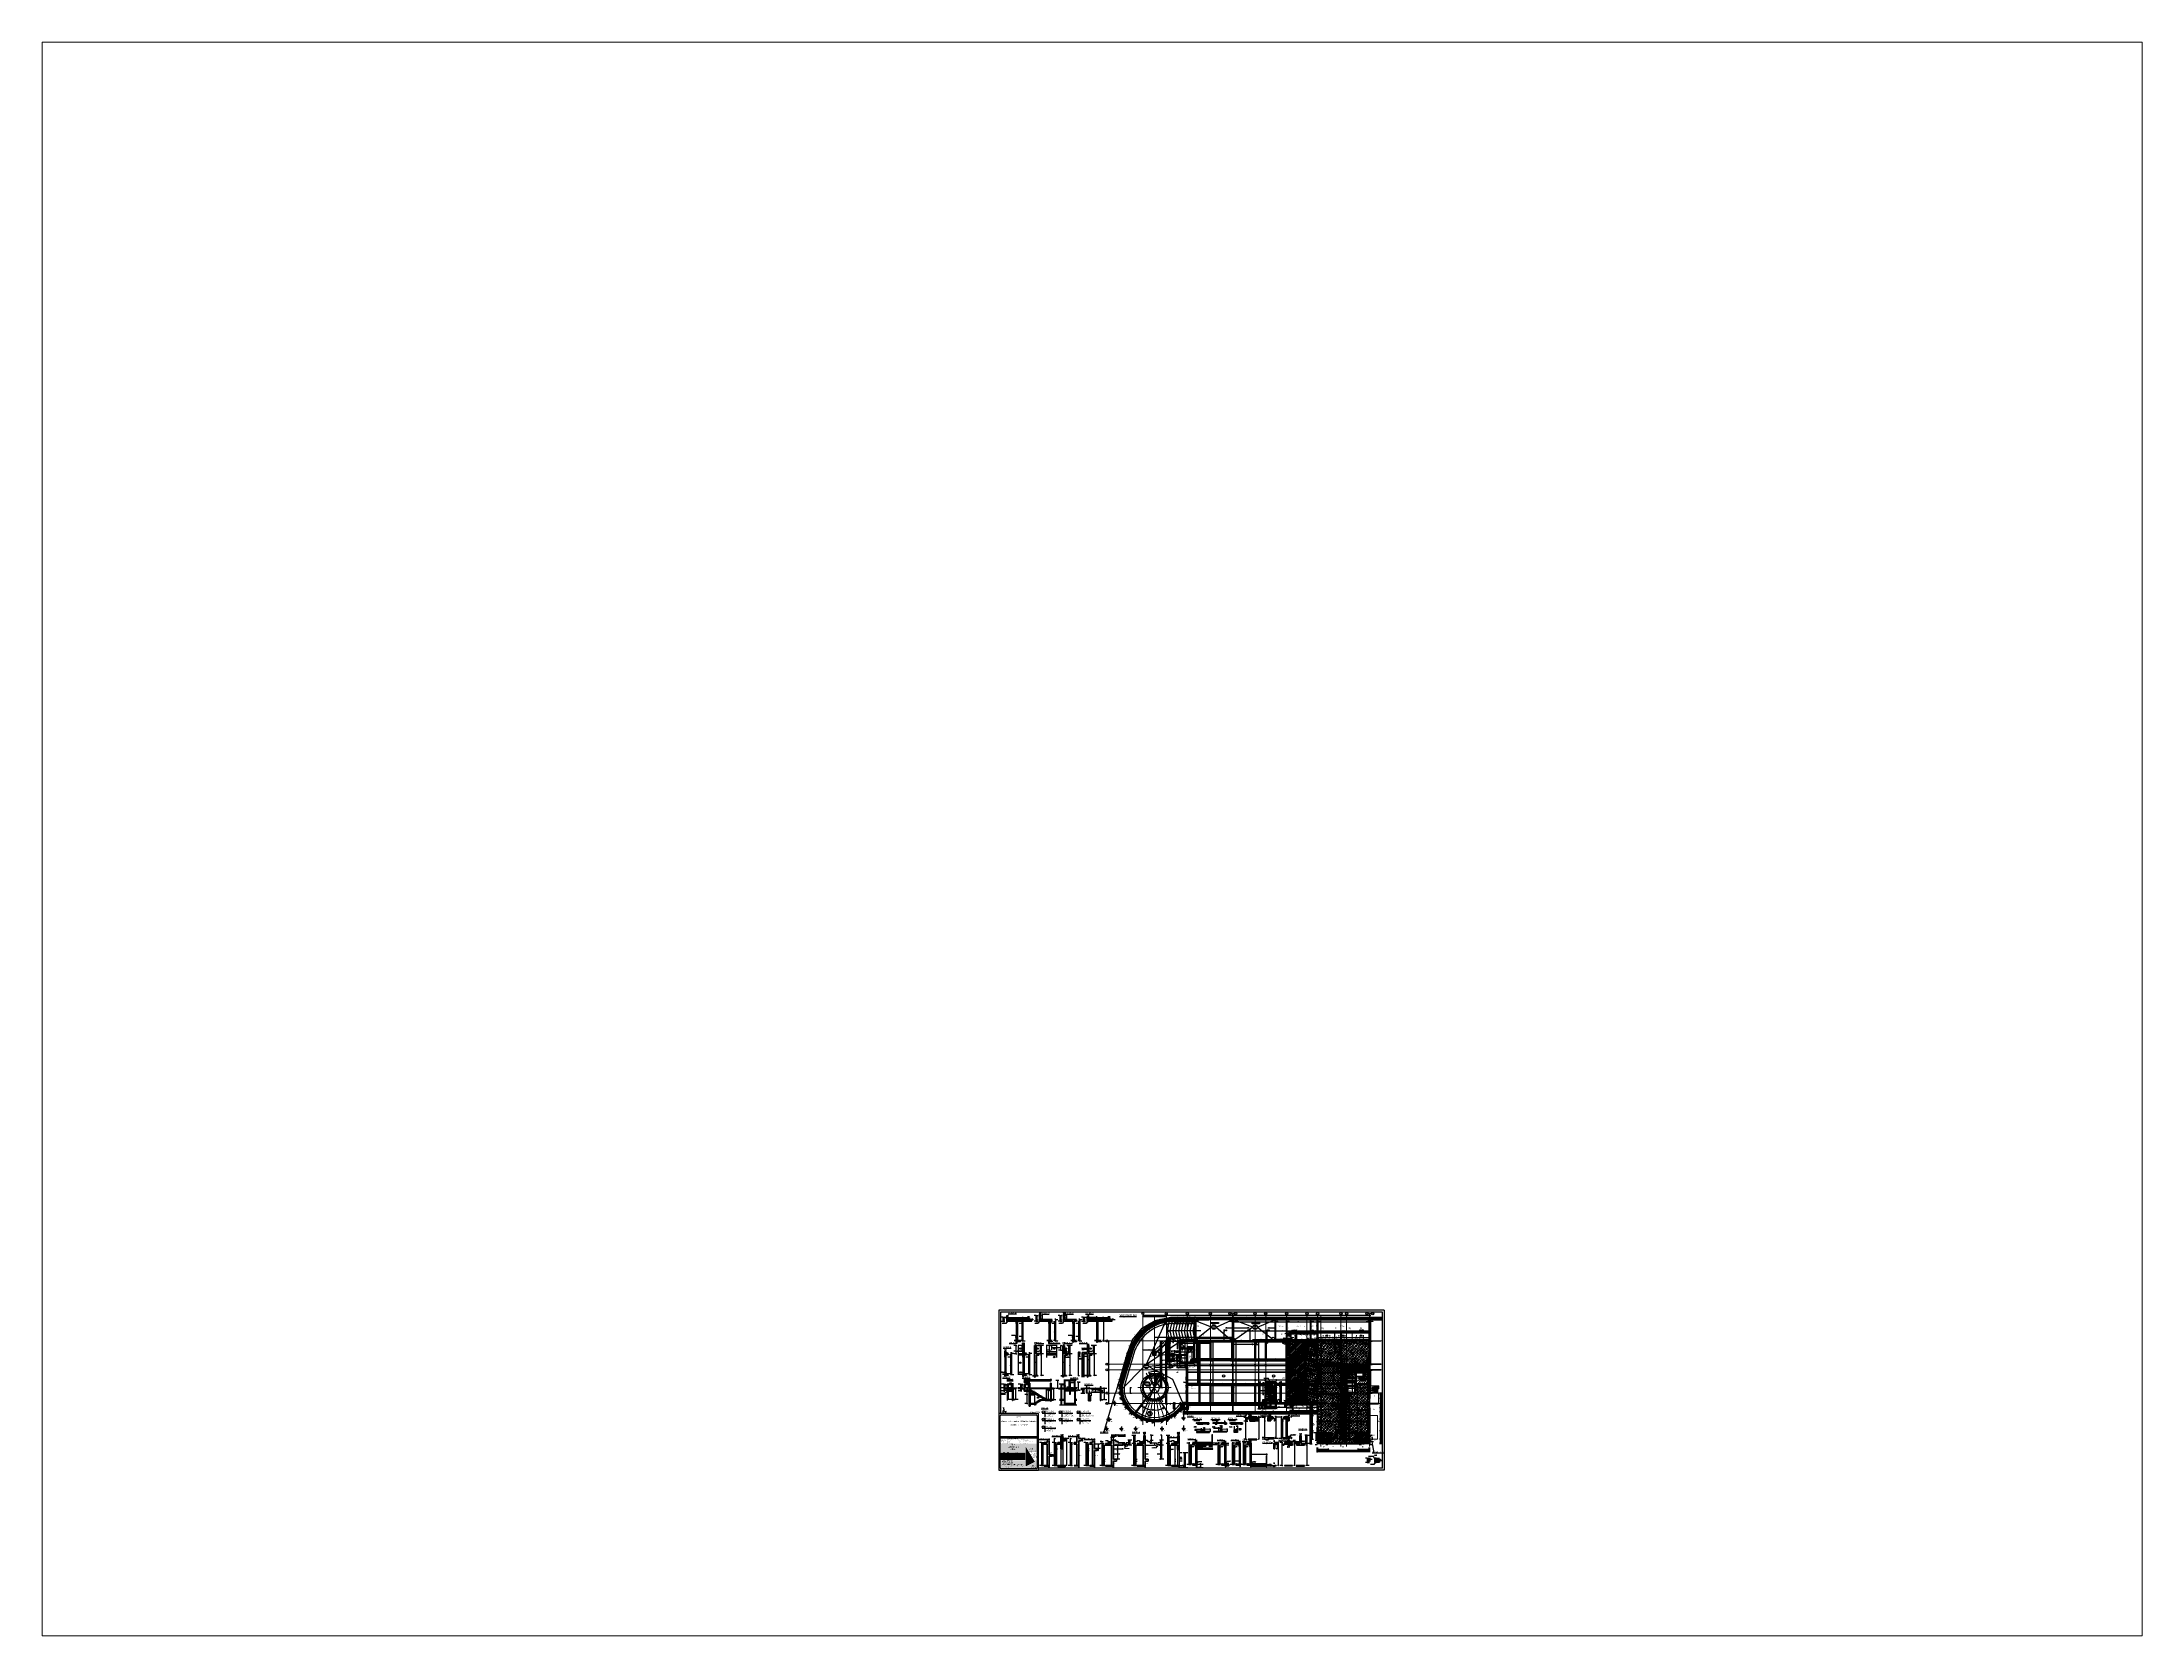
# Paper-space layout 'Présentation1' of a CAD drawing. Header units: millimetres. Extents: x 26 to 231, y 20 to 176.
# The model-space entities are those that its viewports show. They can reach past a viewport. Long polylines and large blocks are cut down to what shows.
import ezdxf
from ezdxf.enums import TextEntityAlignment as Align

# ---------------------------------------------------------------- set-up
doc = ezdxf.new("R2010")
doc.units = ezdxf.units.MM
for name, pattern in [('CACHEX2', [19.05, 12.7, -6.35]), ('TIRETPT2', [12.7, 6.35, -3.175, 0, -3.175]), ('TIRETPTX2', [50.8, 25.4, -12.7, 0, -12.7]), ('VW-01', [0.41656, 0.20828, -0.20828]), ('VW-02', [0.69435, 0.48607, -0.20828])]:
    doc.linetypes.add(name, pattern=pattern)
for name, color, linetype in [('01-Cad  2', 1, 'Continuous'), ('01-cartouche', 7, 'Continuous'), ('01-cartouche-cage A', 7, 'Continuous'), ('01_cote_gen', 4, 'Continuous'), ('01_linteaux', 2, 'Continuous'), ('01_murs_sup', 2, 'CACHEX2'), ('01_poch_BN', 9, 'Continuous'), ('01_poch_murs', 253, 'Continuous'), ('01_poch_poteaux', 250, 'Continuous'), ('01_resv', 32, 'Continuous'), ('01_texte', 230, 'Continuous'), ('AA_COTES', 2, 'Continuous')]:
    doc.layers.add(name, color=color, linetype=linetype)
for name, color, linetype, lineweight in [('01_murs_coup', 5, 'Continuous', 60), ('01_PIEUX', 5, 'Continuous', 60), ('01_tram_axes', 2, 'TIRETPTX2', 9), ('_GAZELEC-RESERVATION 2', 6, 'Continuous', 18), ('B AmÈnagement intÈrieur_Hatch', 7, 'Continuous', 5), ('B Aménagement intérieur', 7, 'Continuous', 5), ('B Général', 7, 'Continuous', 5)]:
    doc.layers.add(name, color=color, linetype=linetype, lineweight=lineweight)
doc.styles.add('ARIAL NA', font='ARIALN.TTF')
doc.styles.add('Arial Narrow', font='ARIALN.TTF')
doc.styles.add('cartouche', font='ARIALN.TTF', dxfattribs={"width": 0.01})
doc.styles.add('Eurostile', font='')
doc.styles.add('impact', font='impact.ttf')
doc.styles.add('MATTE_TXT', font='arial.ttf')
doc.styles.add('STYLE2', font='ARIALN.TTF')
doc.styles.add('stylemattecart', font='ARIALN.TTF')
doc.styles.get('Eurostile').set_extended_font_data('Eurostile')
doc.dimstyles.new('JB10', dxfattribs={"dimscale": 0.1, "dimtxt": 150, "dimasz": 15, "dimexe": 0.1, "dimexo": 0.1, "dimgap": 0.09, "dimtad": 1, "dimdec": 1, "dimlfac": 0.2, "dimdsep": 46, "dimtxsty": 'STYLE2', "dimblk1": 'BOND_G', "dimblk2": 'BOND_D', "dimsah": 1, "dimcen": 1.5, "dimdle": 0.01, "dimse1": 1, "dimse2": 1, "dimclrd": 4, "dimclre": 2, "dimclrt": 6, "dimazin": 2, "dimtfac": 2.333333, "dimtdec": 1, "dimtix": 1, "dimtmove": 2, "dimatfit": 3, "dimldrblk": 'BOND_G', "dimfxl": 1, "dimtolj": 1, "dimtzin": 0, "dimarcsym": 0})
doc.dimstyles.new('JB25', dxfattribs={"dimscale": 0.1, "dimtxt": 150, "dimasz": 15, "dimexe": 0.1, "dimexo": 0.1, "dimgap": 0.09, "dimtad": 1, "dimdec": 1, "dimlfac": 0.5, "dimdsep": 46, "dimtxsty": 'STYLE2', "dimblk1": 'BOND_G', "dimblk2": 'BOND_D', "dimsah": 1, "dimcen": 1.5, "dimdle": 0.01, "dimse1": 1, "dimse2": 1, "dimclrd": 4, "dimclre": 2, "dimclrt": 6, "dimazin": 2, "dimtfac": 2.333333, "dimtdec": 1, "dimtix": 1, "dimtmove": 2, "dimatfit": 3, "dimldrblk": 'BOND_G', "dimfxl": 1, "dimtolj": 1, "dimtzin": 0, "dimarcsym": 0})
doc.dimstyles.new('JB50', dxfattribs={"dimscale": 0.1, "dimtxt": 150, "dimasz": 15, "dimexe": 0.1, "dimexo": 0.1, "dimgap": 0.09, "dimtad": 1, "dimdec": 1, "dimdsep": 46, "dimtxsty": 'STYLE2', "dimblk1": 'BOND_G', "dimblk2": 'BOND_D', "dimsah": 1, "dimcen": 1.5, "dimdle": 0.01, "dimse1": 1, "dimse2": 1, "dimclrd": 4, "dimclre": 2, "dimclrt": 6, "dimazin": 2, "dimtfac": 2.333333, "dimtdec": 1, "dimtix": 1, "dimtmove": 2, "dimatfit": 3, "dimldrblk": 'BOND_G', "dimfxl": 1, "dimtolj": 1, "dimtzin": 0, "dimarcsym": 0})
doc.dimstyles.new('JB50res', dxfattribs={"dimscale": 0.1, "dimtxt": 120, "dimasz": 12, "dimexe": 0.1, "dimexo": 0.1, "dimgap": 0.09, "dimtad": 1, "dimdec": 1, "dimdsep": 46, "dimtxsty": 'STYLE2', "dimblk1": 'BOND_G', "dimblk2": 'BOND_D', "dimsah": 1, "dimcen": 1.5, "dimdle": 0.01, "dimse1": 1, "dimse2": 1, "dimclrd": 4, "dimclre": 2, "dimclrt": 6, "dimazin": 2, "dimtfac": 2.333333, "dimtdec": 1, "dimtix": 1, "dimtmove": 2, "dimatfit": 3, "dimldrblk": 'BOND_G', "dimfxl": 1, "dimtolj": 1, "dimtzin": 0, "dimarcsym": 0})
pattern_1 = [(180, (2504.089, -18786.225), (-2e-15, -9.525), [])]
pattern_2 = [(45, (-1591.7745, -2590.008), (-4.490128, 4.490128), [])]
pattern_3 = [(135, (-53.299, 4582.9386), (-11.2253202, 9e-16), [7.9375, -7.9375])]

# ---------------------------------------------------------------- blocks, each defined once
blk = doc.blocks.new('BOND_G')
at = {"layer": 'AA_COTES', "color": 0}
for p, q in [((5, 0), (-5, 0)), ((2, 2), (-2, -2)), ((0, -5), (0, 15))]:
    blk.add_line(p, q, dxfattribs=at)
blk = doc.blocks.new('BOND_D')
at = {"layer": 'AA_COTES', "color": 0}
for p, q in [((5, 0), (-5, 0)), ((-2, -2), (2, 2)), ((0, 5), (0, -15))]:
    blk.add_line(p, q, dxfattribs=at)
blk = doc.blocks.new('*D1756')
at = {"layer": '01_cote_gen', "color": 4, "lineweight": -2, "transparency": 16777216}
blk.add_line((18735, -19618), (18735, -19749), dxfattribs=at)
at = {"layer": 'Defpoints', "color": 0, "transparency": 16777216}
for p in [(18706, -19617), (18735, -19751), (18742, -19751)]:
    blk.add_point(p, dxfattribs=at)
at = {"layer": '01_cote_gen', "color": 4, "lineweight": -2, "transparency": 16777216, "xscale": 1.5, "yscale": 1.5, "zscale": 1.5}
for name, p, rotation in [('BOND_G', (18735, -19617), 90), ('BOND_D', (18735, -19751), 270)]:
    blk.add_blockref(name, p, dxfattribs=dict(at, rotation=rotation))
at = {"layer": '01_cote_gen', "color": 6, "transparency": 16777216, "insert": (18727, -19684), "char_height": 15, "attachment_point": 5, "rotation": 90, "style": 'STYLE2'}
blk.add_mtext('\\A1;134', dxfattribs=at)
blk = doc.blocks.new('*D1646')
at = {"layer": '01_cote_gen', "color": 4, "lineweight": -2, "transparency": 16777216}
blk.add_line((20550, -17848), (20695, -17848), dxfattribs=at)
at = {"layer": 'Defpoints', "color": 0, "transparency": 16777216}
for p in [(20549, -17881), (20697, -17848), (20697, -17881)]:
    blk.add_point(p, dxfattribs=at)
at = {"layer": '01_cote_gen', "color": 4, "lineweight": -2, "transparency": 16777216, "xscale": 1.5, "yscale": 1.5, "zscale": 1.5, "rotation": 180}
blk.add_blockref('BOND_G', (20549, -17848), dxfattribs=at)
at = {"layer": '01_cote_gen', "color": 4, "lineweight": -2, "transparency": 16777216, "xscale": 1.5, "yscale": 1.5, "zscale": 1.5}
blk.add_blockref('BOND_D', (20697, -17848), dxfattribs=at)
at = {"layer": '01_cote_gen', "color": 6, "transparency": 16777216, "insert": (20623, -17841), "char_height": 15, "attachment_point": 5, "style": 'STYLE2'}
blk.add_mtext('\\A1;148', dxfattribs=at)
blk = doc.blocks.new('*D1647')
at = {"layer": '01_cote_gen', "color": 4, "lineweight": -2, "transparency": 16777216}
blk.add_line((19935, -17848), (20547, -17848), dxfattribs=at)
at = {"layer": 'Defpoints', "color": 0, "transparency": 16777216}
for p in [(19934, -17803), (20549, -17826), (20549, -17848)]:
    blk.add_point(p, dxfattribs=at)
at = {"layer": '01_cote_gen', "color": 4, "lineweight": -2, "transparency": 16777216, "xscale": 1.5, "yscale": 1.5, "zscale": 1.5, "rotation": 180}
blk.add_blockref('BOND_G', (19934, -17848), dxfattribs=at)
at = {"layer": '01_cote_gen', "color": 4, "lineweight": -2, "transparency": 16777216, "xscale": 1.5, "yscale": 1.5, "zscale": 1.5}
blk.add_blockref('BOND_D', (20549, -17848), dxfattribs=at)
at = {"layer": '01_cote_gen', "color": 6, "transparency": 16777216, "insert": (20241, -17841), "char_height": 15, "attachment_point": 5, "style": 'STYLE2'}
blk.add_mtext('\\A1;615', dxfattribs=at)
blk = doc.blocks.new('*D1648')
at = {"layer": '01_cote_gen', "color": 4, "lineweight": -2, "transparency": 16777216}
blk.add_line((19655, -17848), (19932, -17848), dxfattribs=at)
at = {"layer": 'Defpoints', "color": 0, "transparency": 16777216}
for p in [(19654, -17798), (19934, -17798), (19934, -17848)]:
    blk.add_point(p, dxfattribs=at)
at = {"layer": '01_cote_gen', "color": 4, "lineweight": -2, "transparency": 16777216, "xscale": 1.5, "yscale": 1.5, "zscale": 1.5, "rotation": 180}
blk.add_blockref('BOND_G', (19654, -17848), dxfattribs=at)
at = {"layer": '01_cote_gen', "color": 4, "lineweight": -2, "transparency": 16777216, "xscale": 1.5, "yscale": 1.5, "zscale": 1.5}
blk.add_blockref('BOND_D', (19934, -17848), dxfattribs=at)
at = {"layer": '01_cote_gen', "color": 6, "transparency": 16777216, "insert": (19794, -17841), "char_height": 15, "attachment_point": 5, "style": 'STYLE2'}
blk.add_mtext('\\A1;280', dxfattribs=at)
blk = doc.blocks.new('*D1649')
at = {"layer": '01_cote_gen', "color": 4, "lineweight": -2, "transparency": 16777216}
blk.add_line((19121, -17848), (19652, -17848), dxfattribs=at)
at = {"layer": 'Defpoints', "color": 0, "transparency": 16777216}
for p in [(19120, -17838), (19654, -17838), (19654, -17848)]:
    blk.add_point(p, dxfattribs=at)
at = {"layer": '01_cote_gen', "color": 4, "lineweight": -2, "transparency": 16777216, "xscale": 1.5, "yscale": 1.5, "zscale": 1.5, "rotation": 180}
blk.add_blockref('BOND_G', (19120, -17848), dxfattribs=at)
at = {"layer": '01_cote_gen', "color": 4, "lineweight": -2, "transparency": 16777216, "xscale": 1.5, "yscale": 1.5, "zscale": 1.5}
blk.add_blockref('BOND_D', (19654, -17848), dxfattribs=at)
at = {"layer": '01_cote_gen', "color": 6, "transparency": 16777216, "insert": (19387, -17841), "char_height": 15, "attachment_point": 5, "style": 'STYLE2'}
blk.add_mtext('\\A1;534', dxfattribs=at)
blk = doc.blocks.new('*D1650')
at = {"layer": '01_cote_gen', "color": 4, "lineweight": -2, "transparency": 16777216}
blk.add_line((18575, -17848), (19118, -17848), dxfattribs=at)
at = {"layer": 'Defpoints', "color": 0, "transparency": 16777216}
for p in [(18574, -17871), (19120, -17848), (19120, -17878)]:
    blk.add_point(p, dxfattribs=at)
at = {"layer": '01_cote_gen', "color": 4, "lineweight": -2, "transparency": 16777216, "xscale": 1.5, "yscale": 1.5, "zscale": 1.5, "rotation": 180}
blk.add_blockref('BOND_G', (18574, -17848), dxfattribs=at)
at = {"layer": '01_cote_gen', "color": 4, "lineweight": -2, "transparency": 16777216, "xscale": 1.5, "yscale": 1.5, "zscale": 1.5}
blk.add_blockref('BOND_D', (19120, -17848), dxfattribs=at)
at = {"layer": '01_cote_gen', "color": 6, "transparency": 16777216, "insert": (18847, -17841), "char_height": 15, "attachment_point": 5, "style": 'STYLE2'}
blk.add_mtext('\\A1;546', dxfattribs=at)
blk = doc.blocks.new('*D1651')
at = {"layer": '01_cote_gen', "color": 4, "lineweight": -2, "transparency": 16777216}
blk.add_line((20698, -17848), (21298, -17848), dxfattribs=at)
at = {"layer": 'Defpoints', "color": 0, "transparency": 16777216}
for p in [(20697, -17872), (21300, -17848), (21300, -17848)]:
    blk.add_point(p, dxfattribs=at)
at = {"layer": '01_cote_gen', "color": 4, "lineweight": -2, "transparency": 16777216, "xscale": 1.5, "yscale": 1.5, "zscale": 1.5, "rotation": 180}
blk.add_blockref('BOND_G', (20697, -17848), dxfattribs=at)
at = {"layer": '01_cote_gen', "color": 4, "lineweight": -2, "transparency": 16777216, "xscale": 1.5, "yscale": 1.5, "zscale": 1.5}
blk.add_blockref('BOND_D', (21300, -17848), dxfattribs=at)
at = {"layer": '01_cote_gen', "color": 6, "transparency": 16777216, "insert": (20998, -17841), "char_height": 15, "attachment_point": 5, "style": 'STYLE2'}
blk.add_mtext('\\A1;603', dxfattribs=at)
blk = doc.blocks.new('*D1652')
at = {"layer": '01_cote_gen', "color": 4, "lineweight": -2, "transparency": 16777216}
blk.add_line((21301, -17848), (21316, -17848), dxfattribs=at)
at = {"layer": 'Defpoints', "color": 0, "transparency": 16777216}
for p in [(21300, -17873), (21318, -17848), (21318, -17856)]:
    blk.add_point(p, dxfattribs=at)
at = {"layer": '01_cote_gen', "color": 4, "lineweight": -2, "transparency": 16777216, "xscale": 1.5, "yscale": 1.5, "zscale": 1.5, "rotation": 180}
blk.add_blockref('BOND_G', (21300, -17848), dxfattribs=at)
at = {"layer": '01_cote_gen', "color": 4, "lineweight": -2, "transparency": 16777216, "xscale": 1.5, "yscale": 1.5, "zscale": 1.5}
blk.add_blockref('BOND_D', (21318, -17848), dxfattribs=at)
at = {"layer": '01_cote_gen', "color": 6, "transparency": 16777216, "insert": (21309, -17841), "char_height": 15, "attachment_point": 5, "style": 'STYLE2'}
blk.add_mtext('\\A1;18', dxfattribs=at)
blk = doc.blocks.new('*D1653')
at = {"layer": '01_cote_gen', "color": 4, "lineweight": -2, "transparency": 16777216}
blk.add_line((16510, -17848), (17117, -17848), dxfattribs=at)
at = {"layer": 'Defpoints', "color": 0, "transparency": 16777216}
for p in [(16508, -17863), (17118, -17848), (17118, -17879)]:
    blk.add_point(p, dxfattribs=at)
at = {"layer": '01_cote_gen', "color": 4, "lineweight": -2, "transparency": 16777216, "xscale": 1.5, "yscale": 1.5, "zscale": 1.5, "rotation": 180}
blk.add_blockref('BOND_G', (16508, -17848), dxfattribs=at)
at = {"layer": '01_cote_gen', "color": 4, "lineweight": -2, "transparency": 16777216, "xscale": 1.5, "yscale": 1.5, "zscale": 1.5}
blk.add_blockref('BOND_D', (17118, -17848), dxfattribs=at)
at = {"layer": '01_cote_gen', "color": 6, "transparency": 16777216, "insert": (16813, -17841), "char_height": 15, "attachment_point": 5, "style": 'STYLE2'}
blk.add_mtext('\\A1;610', dxfattribs=at)
blk = doc.blocks.new('*D1622')
at = {"layer": '01_cote_gen', "color": 4, "lineweight": -2, "transparency": 16777216}
blk.add_line((16180, -20283), (16180, -20176), dxfattribs=at)
at = {"layer": 'Defpoints', "color": 0, "transparency": 16777216}
for p in [(16180, -20175), (16202, -20285), (16251, -20175)]:
    blk.add_point(p, dxfattribs=at)
at = {"layer": '01_cote_gen', "color": 4, "lineweight": -2, "transparency": 16777216, "xscale": 1.5, "yscale": 1.5, "zscale": 1.5}
for name, p, rotation in [('BOND_D', (16180, -20175), 90), ('BOND_G', (16180, -20285), 270)]:
    blk.add_blockref(name, p, dxfattribs=dict(at, rotation=rotation))
at = {"layer": '01_cote_gen', "color": 6, "transparency": 16777216, "insert": (16172, -20230), "char_height": 15, "attachment_point": 5, "rotation": 90, "style": 'STYLE2'}
blk.add_mtext('\\A1;110', dxfattribs=at)
blk = doc.blocks.new('*D1623')
at = {"layer": '01_cote_gen', "color": 4, "lineweight": -2, "transparency": 16777216}
blk.add_line((16180, -20173), (16180, -20151), dxfattribs=at)
at = {"layer": 'Defpoints', "color": 0, "transparency": 16777216}
for p in [(16180, -20150), (16218, -20150), (16251, -20175)]:
    blk.add_point(p, dxfattribs=at)
at = {"layer": '01_cote_gen', "color": 4, "lineweight": -2, "transparency": 16777216, "xscale": 1.5, "yscale": 1.5, "zscale": 1.5}
for name, p, rotation in [('BOND_D', (16180, -20150), 90), ('BOND_G', (16180, -20175), 270)]:
    blk.add_blockref(name, p, dxfattribs=dict(at, rotation=rotation))
at = {"layer": '01_cote_gen', "color": 6, "transparency": 16777216, "insert": (16172, -20162), "char_height": 15, "attachment_point": 5, "rotation": 90, "style": 'STYLE2'}
blk.add_mtext('\\A1;25', dxfattribs=at)
blk = doc.blocks.new('*D1624')
at = {"layer": '01_cote_gen', "color": 4, "lineweight": -2, "transparency": 16777216}
for p, q in [((16087, -18515), (16087, -18514)), ((16087, -18517), (16087, -18525)), ((16087, -18526), (16087, -18528))]:
    blk.add_line(p, q, dxfattribs=at)
at = {"layer": 'Defpoints', "color": 0, "transparency": 16777216}
for p in [(16087, -18525), (16314, -18517), (16379, -18525)]:
    blk.add_point(p, dxfattribs=at)
at = {"layer": '01_cote_gen', "color": 4, "lineweight": -2, "transparency": 16777216, "xscale": 1.5, "yscale": 1.5, "zscale": 1.5}
for name, p, rotation in [('BOND_G', (16087, -18517), 270), ('BOND_D', (16087, -18525), 90)]:
    blk.add_blockref(name, p, dxfattribs=dict(at, rotation=rotation))
at = {"layer": '01_cote_gen', "color": 6, "transparency": 16777216, "insert": (16079, -18521), "char_height": 15, "attachment_point": 5, "rotation": 90, "style": 'STYLE2'}
blk.add_mtext('\\A1;8', dxfattribs=at)
blk = doc.blocks.new('*D1748')
at = {"layer": '01_cote_gen', "color": 4, "lineweight": -2, "transparency": 16777216}
blk.add_line((15943, -20173), (15943, -18518), dxfattribs=at)
at = {"layer": 'Defpoints', "color": 0, "transparency": 16777216}
for p in [(15943, -18517), (16474, -18517), (16372, -20175)]:
    blk.add_point(p, dxfattribs=at)
at = {"layer": '01_cote_gen', "color": 4, "lineweight": -2, "transparency": 16777216, "xscale": 1.5, "yscale": 1.5, "zscale": 1.5}
for name, p, rotation in [('BOND_D', (15943, -18517), 90), ('BOND_G', (15943, -20175), 270)]:
    blk.add_blockref(name, p, dxfattribs=dict(at, rotation=rotation))
at = {"layer": '01_cote_gen', "color": 6, "transparency": 16777216, "insert": (15935, -19346), "char_height": 15, "attachment_point": 5, "rotation": 90, "style": 'STYLE2'}
blk.add_mtext('\\A1;1658', dxfattribs=at)
blk = doc.blocks.new('*D1625')
at = {"layer": '01_cote_gen', "color": 4, "lineweight": -2, "transparency": 16777216}
for p, q in [((16058, -20163), (16058, -20162)), ((16058, -20165), (16058, -20175)), ((16058, -20176), (16058, -20178))]:
    blk.add_line(p, q, dxfattribs=at)
at = {"layer": 'Defpoints', "color": 0, "transparency": 16777216}
for p in [(16058, -20175), (16070, -20165), (16098, -20175)]:
    blk.add_point(p, dxfattribs=at)
at = {"layer": '01_cote_gen', "color": 4, "lineweight": -2, "transparency": 16777216, "xscale": 1.5, "yscale": 1.5, "zscale": 1.5}
for name, p, rotation in [('BOND_G', (16058, -20165), 270), ('BOND_D', (16058, -20175), 90)]:
    blk.add_blockref(name, p, dxfattribs=dict(at, rotation=rotation))
at = {"layer": '01_cote_gen', "color": 6, "transparency": 16777216, "insert": (16050, -20170), "char_height": 15, "attachment_point": 5, "rotation": 90, "style": 'STYLE2'}
blk.add_mtext('\\A1;10', dxfattribs=at)
blk = doc.blocks.new('*D1626')
at = {"layer": '01_cote_gen', "color": 4, "lineweight": -2, "transparency": 16777216}
blk.add_line((15973, -19094), (15973, -18518), dxfattribs=at)
at = {"layer": 'Defpoints', "color": 0, "transparency": 16777216}
for p in [(15973, -18517), (16048, -18517), (16048, -19096)]:
    blk.add_point(p, dxfattribs=at)
at = {"layer": '01_cote_gen', "color": 4, "lineweight": -2, "transparency": 16777216, "xscale": 1.5, "yscale": 1.5, "zscale": 1.5}
for name, p, rotation in [('BOND_D', (15973, -18517), 90), ('BOND_G', (15973, -19096), 270)]:
    blk.add_blockref(name, p, dxfattribs=dict(at, rotation=rotation))
at = {"layer": '01_cote_gen', "color": 6, "transparency": 16777216, "insert": (15961, -18806), "char_height": 15, "attachment_point": 5, "rotation": 90, "style": 'STYLE2'}
blk.add_mtext('\\A1;579', dxfattribs=at)
blk = doc.blocks.new('*D1749')
at = {"layer": '01_cote_gen', "color": 4, "lineweight": -2, "transparency": 16777216}
blk.add_line((16334, -18686), (16390, -18686), dxfattribs=at)
at = {"layer": 'Defpoints', "color": 0, "transparency": 16777216}
for p in [(16332, -18694), (16391, -18686), (16391, -18699)]:
    blk.add_point(p, dxfattribs=at)
at = {"layer": '01_cote_gen', "color": 4, "lineweight": -2, "transparency": 16777216, "xscale": 1.5, "yscale": 1.5, "zscale": 1.5, "rotation": 180}
blk.add_blockref('BOND_G', (16332, -18686), dxfattribs=at)
at = {"layer": '01_cote_gen', "color": 4, "lineweight": -2, "transparency": 16777216, "xscale": 1.5, "yscale": 1.5, "zscale": 1.5}
blk.add_blockref('BOND_D', (16391, -18686), dxfattribs=at)
at = {"layer": '01_cote_gen', "color": 6, "transparency": 16777216, "insert": (16362, -18678), "char_height": 15, "attachment_point": 5, "style": 'STYLE2'}
blk.add_mtext('\\A1;59', dxfattribs=at)
blk = doc.blocks.new('*D1750')
at = {"layer": '01_cote_gen', "color": 4, "lineweight": -2, "transparency": 16777216}
blk.add_line((16625, -19045), (16681, -19045), dxfattribs=at)
at = {"layer": 'Defpoints', "color": 0, "transparency": 16777216}
for p in [(16623, -19065), (16682, -19045), (16682, -19047)]:
    blk.add_point(p, dxfattribs=at)
at = {"layer": '01_cote_gen', "color": 4, "lineweight": -2, "transparency": 16777216, "xscale": 1.5, "yscale": 1.5, "zscale": 1.5, "rotation": 180}
blk.add_blockref('BOND_G', (16623, -19045), dxfattribs=at)
at = {"layer": '01_cote_gen', "color": 4, "lineweight": -2, "transparency": 16777216, "xscale": 1.5, "yscale": 1.5, "zscale": 1.5}
blk.add_blockref('BOND_D', (16682, -19045), dxfattribs=at)
at = {"layer": '01_cote_gen', "color": 6, "transparency": 16777216, "insert": (16653, -19038), "char_height": 15, "attachment_point": 5, "style": 'STYLE2'}
blk.add_mtext('\\A1;59', dxfattribs=at)
blk = doc.blocks.new('*D1751')
at = {"layer": '01_cote_gen', "color": 4, "lineweight": -2, "transparency": 16777216}
blk.add_line((16552, -18731), (16552, -18787), dxfattribs=at)
at = {"layer": 'Defpoints', "color": 0, "transparency": 16777216}
for p in [(16538, -18730), (16529, -18789), (16552, -18789)]:
    blk.add_point(p, dxfattribs=at)
at = {"layer": '01_cote_gen', "color": 4, "lineweight": -2, "transparency": 16777216, "xscale": 1.5, "yscale": 1.5, "zscale": 1.5}
for name, p, rotation in [('BOND_G', (16552, -18730), 90), ('BOND_D', (16552, -18789), 270)]:
    blk.add_blockref(name, p, dxfattribs=dict(at, rotation=rotation))
at = {"layer": '01_cote_gen', "color": 6, "transparency": 16777216, "insert": (16545, -18759), "char_height": 15, "attachment_point": 5, "rotation": 90, "style": 'STYLE2'}
blk.add_mtext('\\A1;59', dxfattribs=at)
blk = doc.blocks.new('*D1627')
at = {"layer": '01_cote_gen', "color": 4, "lineweight": -2, "transparency": 16777216}
blk.add_line((15973, -20173), (15973, -19097), dxfattribs=at)
at = {"layer": 'Defpoints', "color": 0, "transparency": 16777216}
for p in [(15973, -19096), (15996, -19096), (15966, -20175)]:
    blk.add_point(p, dxfattribs=at)
at = {"layer": '01_cote_gen', "color": 4, "lineweight": -2, "transparency": 16777216, "xscale": 1.5, "yscale": 1.5, "zscale": 1.5}
for name, p, rotation in [('BOND_D', (15973, -19096), 90), ('BOND_G', (15973, -20175), 270)]:
    blk.add_blockref(name, p, dxfattribs=dict(at, rotation=rotation))
at = {"layer": '01_cote_gen', "color": 6, "transparency": 16777216, "insert": (15966, -19635), "char_height": 15, "attachment_point": 5, "rotation": 90, "style": 'STYLE2'}
blk.add_mtext('\\A1;1079', dxfattribs=at)
blk = doc.blocks.new('*D1628')
at = {"layer": '01_cote_gen', "color": 4, "lineweight": -2, "transparency": 16777216}
blk.add_line((17687, -19548), (17704, -19548), dxfattribs=at)
at = {"layer": 'Defpoints', "color": 0, "transparency": 16777216}
for p in [(17685, -19616), (17705, -19548), (17705, -19616)]:
    blk.add_point(p, dxfattribs=at)
at = {"layer": '01_cote_gen', "color": 4, "lineweight": -2, "transparency": 16777216, "xscale": 1.5, "yscale": 1.5, "zscale": 1.5, "rotation": 180}
blk.add_blockref('BOND_G', (17685, -19548), dxfattribs=at)
at = {"layer": '01_cote_gen', "color": 4, "lineweight": -2, "transparency": 16777216, "xscale": 1.5, "yscale": 1.5, "zscale": 1.5}
blk.add_blockref('BOND_D', (17705, -19548), dxfattribs=at)
at = {"layer": '01_cote_gen', "color": 6, "transparency": 16777216, "insert": (17695, -19540), "char_height": 15, "attachment_point": 5, "style": 'STYLE2'}
blk.add_mtext('\\A1;20', dxfattribs=at)
blk = doc.blocks.new('*D1629')
at = {"layer": '01_cote_gen', "color": 4, "lineweight": -2, "transparency": 16777216}
for p, q in [((17704, -19548), (17702, -19548)), ((17705, -19548), (17707, -19548)), ((17709, -19548), (17710, -19548))]:
    blk.add_line(p, q, dxfattribs=at)
at = {"layer": 'Defpoints', "color": 0, "transparency": 16777216}
for p in [(17705, -19616), (17707, -19548), (17707, -19616)]:
    blk.add_point(p, dxfattribs=at)
at = {"layer": '01_cote_gen', "color": 4, "lineweight": -2, "transparency": 16777216, "xscale": 1.5, "yscale": 1.5, "zscale": 1.5}
blk.add_blockref('BOND_G', (17705, -19548), dxfattribs=at)
at = {"layer": '01_cote_gen', "color": 4, "lineweight": -2, "transparency": 16777216, "xscale": 1.5, "yscale": 1.5, "zscale": 1.5, "rotation": 180}
blk.add_blockref('BOND_D', (17707, -19548), dxfattribs=at)
at = {"layer": '01_cote_gen', "color": 6, "transparency": 16777216, "insert": (17714, -19559), "char_height": 15, "attachment_point": 5, "style": 'STYLE2'}
blk.add_mtext('\\A1;2', dxfattribs=at)
blk = doc.blocks.new('*D1630')
at = {"layer": '01_cote_gen', "color": 4, "lineweight": -2, "transparency": 16777216}
blk.add_line((17709, -19548), (17726, -19548), dxfattribs=at)
at = {"layer": 'Defpoints', "color": 0, "transparency": 16777216}
for p in [(17707, -19616), (17727, -19548), (17727, -19616)]:
    blk.add_point(p, dxfattribs=at)
at = {"layer": '01_cote_gen', "color": 4, "lineweight": -2, "transparency": 16777216, "xscale": 1.5, "yscale": 1.5, "zscale": 1.5, "rotation": 180}
blk.add_blockref('BOND_G', (17707, -19548), dxfattribs=at)
at = {"layer": '01_cote_gen', "color": 4, "lineweight": -2, "transparency": 16777216, "xscale": 1.5, "yscale": 1.5, "zscale": 1.5}
blk.add_blockref('BOND_D', (17727, -19548), dxfattribs=at)
at = {"layer": '01_cote_gen', "color": 6, "transparency": 16777216, "insert": (17717, -19540), "char_height": 15, "attachment_point": 5, "style": 'STYLE2'}
blk.add_mtext('\\A1;20', dxfattribs=at)
blk = doc.blocks.new('*D1631')
at = {"layer": '01_cote_gen', "color": 4, "lineweight": -2, "transparency": 16777216}
blk.add_line((17729, -19548), (18282, -19548), dxfattribs=at)
at = {"layer": 'Defpoints', "color": 0, "transparency": 16777216}
for p in [(17727, -19616), (18283, -19548), (18283, -19616)]:
    blk.add_point(p, dxfattribs=at)
at = {"layer": '01_cote_gen', "color": 4, "lineweight": -2, "transparency": 16777216, "xscale": 1.5, "yscale": 1.5, "zscale": 1.5, "rotation": 180}
blk.add_blockref('BOND_G', (17727, -19548), dxfattribs=at)
at = {"layer": '01_cote_gen', "color": 4, "lineweight": -2, "transparency": 16777216, "xscale": 1.5, "yscale": 1.5, "zscale": 1.5}
blk.add_blockref('BOND_D', (18283, -19548), dxfattribs=at)
at = {"layer": '01_cote_gen', "color": 6, "transparency": 16777216, "insert": (18005, -19540), "char_height": 15, "attachment_point": 5, "style": 'STYLE2'}
blk.add_mtext('\\A1;556', dxfattribs=at)
blk = doc.blocks.new('*D1632')
at = {"layer": '01_cote_gen', "color": 4, "lineweight": -2, "transparency": 16777216}
blk.add_line((18285, -19548), (18302, -19548), dxfattribs=at)
at = {"layer": 'Defpoints', "color": 0, "transparency": 16777216}
for p in [(18283, -19616), (18303, -19548), (18303, -19616)]:
    blk.add_point(p, dxfattribs=at)
at = {"layer": '01_cote_gen', "color": 4, "lineweight": -2, "transparency": 16777216, "xscale": 1.5, "yscale": 1.5, "zscale": 1.5, "rotation": 180}
blk.add_blockref('BOND_G', (18283, -19548), dxfattribs=at)
at = {"layer": '01_cote_gen', "color": 4, "lineweight": -2, "transparency": 16777216, "xscale": 1.5, "yscale": 1.5, "zscale": 1.5}
blk.add_blockref('BOND_D', (18303, -19548), dxfattribs=at)
at = {"layer": '01_cote_gen', "color": 6, "transparency": 16777216, "insert": (18293, -19540), "char_height": 15, "attachment_point": 5, "style": 'STYLE2'}
blk.add_mtext('\\A1;20', dxfattribs=at)
blk = doc.blocks.new('*D1633')
at = {"layer": '01_cote_gen', "color": 4, "lineweight": -2, "transparency": 16777216}
blk.add_line((18555, -19548), (18848, -19548), dxfattribs=at)
at = {"layer": 'Defpoints', "color": 0, "transparency": 16777216}
for p in [(18553, -19566), (18849, -19548), (18849, -19566)]:
    blk.add_point(p, dxfattribs=at)
at = {"layer": '01_cote_gen', "color": 4, "lineweight": -2, "transparency": 16777216, "xscale": 1.5, "yscale": 1.5, "zscale": 1.5, "rotation": 180}
blk.add_blockref('BOND_G', (18553, -19548), dxfattribs=at)
at = {"layer": '01_cote_gen', "color": 4, "lineweight": -2, "transparency": 16777216, "xscale": 1.5, "yscale": 1.5, "zscale": 1.5}
blk.add_blockref('BOND_D', (18849, -19548), dxfattribs=at)
at = {"layer": '01_cote_gen', "color": 6, "transparency": 16777216, "insert": (18701, -19540), "char_height": 15, "attachment_point": 5, "style": 'STYLE2'}
blk.add_mtext('\\A1;296', dxfattribs=at)
blk = doc.blocks.new('*D1634')
at = {"layer": '01_cote_gen', "color": 4, "lineweight": -2, "transparency": 16777216}
blk.add_line((18851, -19548), (19108, -19548), dxfattribs=at)
at = {"layer": 'Defpoints', "color": 0, "transparency": 16777216}
for p in [(18849, -19555), (19109, -19548), (19109, -19616)]:
    blk.add_point(p, dxfattribs=at)
at = {"layer": '01_cote_gen', "color": 4, "lineweight": -2, "transparency": 16777216, "xscale": 1.5, "yscale": 1.5, "zscale": 1.5, "rotation": 180}
blk.add_blockref('BOND_G', (18849, -19548), dxfattribs=at)
at = {"layer": '01_cote_gen', "color": 4, "lineweight": -2, "transparency": 16777216, "xscale": 1.5, "yscale": 1.5, "zscale": 1.5}
blk.add_blockref('BOND_D', (19109, -19548), dxfattribs=at)
at = {"layer": '01_cote_gen', "color": 6, "transparency": 16777216, "insert": (18979, -19540), "char_height": 15, "attachment_point": 5, "style": 'STYLE2'}
blk.add_mtext('\\A1;260', dxfattribs=at)
blk = doc.blocks.new('*D1635')
at = {"layer": '01_cote_gen', "color": 4, "lineweight": -2, "transparency": 16777216}
blk.add_line((19111, -19548), (19128, -19548), dxfattribs=at)
at = {"layer": 'Defpoints', "color": 0, "transparency": 16777216}
for p in [(19109, -19570), (19129, -19548), (19129, -19616)]:
    blk.add_point(p, dxfattribs=at)
at = {"layer": '01_cote_gen', "color": 4, "lineweight": -2, "transparency": 16777216, "xscale": 1.5, "yscale": 1.5, "zscale": 1.5, "rotation": 180}
blk.add_blockref('BOND_G', (19109, -19548), dxfattribs=at)
at = {"layer": '01_cote_gen', "color": 4, "lineweight": -2, "transparency": 16777216, "xscale": 1.5, "yscale": 1.5, "zscale": 1.5}
blk.add_blockref('BOND_D', (19129, -19548), dxfattribs=at)
at = {"layer": '01_cote_gen', "color": 6, "transparency": 16777216, "insert": (19119, -19540), "char_height": 15, "attachment_point": 5, "style": 'STYLE2'}
blk.add_mtext('\\A1;20', dxfattribs=at)
blk = doc.blocks.new('*D1636')
at = {"layer": '01_cote_gen', "color": 4, "lineweight": -2, "transparency": 16777216}
blk.add_line((19131, -19548), (19643, -19548), dxfattribs=at)
at = {"layer": 'Defpoints', "color": 0, "transparency": 16777216}
for p in [(19129, -19570), (19644, -19548), (19644, -19616)]:
    blk.add_point(p, dxfattribs=at)
at = {"layer": '01_cote_gen', "color": 4, "lineweight": -2, "transparency": 16777216, "xscale": 1.5, "yscale": 1.5, "zscale": 1.5, "rotation": 180}
blk.add_blockref('BOND_G', (19129, -19548), dxfattribs=at)
at = {"layer": '01_cote_gen', "color": 4, "lineweight": -2, "transparency": 16777216, "xscale": 1.5, "yscale": 1.5, "zscale": 1.5}
blk.add_blockref('BOND_D', (19644, -19548), dxfattribs=at)
at = {"layer": '01_cote_gen', "color": 6, "transparency": 16777216, "insert": (19387, -19540), "char_height": 15, "attachment_point": 5, "style": 'STYLE2'}
blk.add_mtext('\\A1;515', dxfattribs=at)
blk = doc.blocks.new('*D1637')
at = {"layer": '01_cote_gen', "color": 4, "lineweight": -2, "transparency": 16777216}
blk.add_line((19646, -19548), (19663, -19548), dxfattribs=at)
at = {"layer": 'Defpoints', "color": 0, "transparency": 16777216}
for p in [(19644, -19616), (19664, -19548), (19664, -19616)]:
    blk.add_point(p, dxfattribs=at)
at = {"layer": '01_cote_gen', "color": 4, "lineweight": -2, "transparency": 16777216, "xscale": 1.5, "yscale": 1.5, "zscale": 1.5, "rotation": 180}
blk.add_blockref('BOND_G', (19644, -19548), dxfattribs=at)
at = {"layer": '01_cote_gen', "color": 4, "lineweight": -2, "transparency": 16777216, "xscale": 1.5, "yscale": 1.5, "zscale": 1.5}
blk.add_blockref('BOND_D', (19664, -19548), dxfattribs=at)
at = {"layer": '01_cote_gen', "color": 6, "transparency": 16777216, "insert": (19654, -19540), "char_height": 15, "attachment_point": 5, "style": 'STYLE2'}
blk.add_mtext('\\A1;20', dxfattribs=at)
blk = doc.blocks.new('*D1752')
at = {"layer": '01_cote_gen', "color": 4, "lineweight": -2, "transparency": 16777216}
blk.add_line((19666, -19548), (19922, -19548), dxfattribs=at)
at = {"layer": 'Defpoints', "color": 0, "transparency": 16777216}
for p in [(19664, -19561), (19924, -19548), (19924, -19647)]:
    blk.add_point(p, dxfattribs=at)
at = {"layer": '01_cote_gen', "color": 4, "lineweight": -2, "transparency": 16777216, "xscale": 1.5, "yscale": 1.5, "zscale": 1.5, "rotation": 180}
blk.add_blockref('BOND_G', (19664, -19548), dxfattribs=at)
at = {"layer": '01_cote_gen', "color": 4, "lineweight": -2, "transparency": 16777216, "xscale": 1.5, "yscale": 1.5, "zscale": 1.5}
blk.add_blockref('BOND_D', (19924, -19548), dxfattribs=at)
at = {"layer": '01_cote_gen', "color": 6, "transparency": 16777216, "insert": (19794, -19540), "char_height": 15, "attachment_point": 5, "style": 'STYLE2'}
blk.add_mtext('\\A1;259.5', dxfattribs=at)
blk = doc.blocks.new('*D1638')
at = {"layer": '01_cote_gen', "color": 4, "lineweight": -2, "transparency": 16777216}
blk.add_line((17120, -17848), (17696, -17848), dxfattribs=at)
at = {"layer": 'Defpoints', "color": 0, "transparency": 16777216}
for p in [(17118, -17954), (17697, -17848), (17697, -17954)]:
    blk.add_point(p, dxfattribs=at)
at = {"layer": '01_cote_gen', "color": 4, "lineweight": -2, "transparency": 16777216, "xscale": 1.5, "yscale": 1.5, "zscale": 1.5, "rotation": 180}
blk.add_blockref('BOND_G', (17118, -17848), dxfattribs=at)
at = {"layer": '01_cote_gen', "color": 4, "lineweight": -2, "transparency": 16777216, "xscale": 1.5, "yscale": 1.5, "zscale": 1.5}
blk.add_blockref('BOND_D', (17697, -17848), dxfattribs=at)
at = {"layer": '01_cote_gen', "color": 6, "transparency": 16777216, "insert": (17408, -17841), "char_height": 15, "attachment_point": 5, "style": 'STYLE2'}
blk.add_mtext('\\A1;579', dxfattribs=at)
blk = doc.blocks.new('*D1639')
at = {"layer": '01_cote_gen', "color": 4, "lineweight": -2, "transparency": 16777216}
blk.add_line((16334, -18811), (16496, -18811), dxfattribs=at)
at = {"layer": 'Defpoints', "color": 0, "transparency": 16777216}
for p in [(16332, -18812), (16497, -18811), (16497, -18812)]:
    blk.add_point(p, dxfattribs=at)
at = {"layer": '01_cote_gen', "color": 4, "lineweight": -2, "transparency": 16777216, "xscale": 1.5, "yscale": 1.5, "zscale": 1.5, "rotation": 180}
blk.add_blockref('BOND_G', (16332, -18811), dxfattribs=at)
at = {"layer": '01_cote_gen', "color": 4, "lineweight": -2, "transparency": 16777216, "xscale": 1.5, "yscale": 1.5, "zscale": 1.5}
blk.add_blockref('BOND_D', (16497, -18811), dxfattribs=at)
at = {"layer": '01_cote_gen', "color": 6, "transparency": 16777216, "insert": (16415, -18803), "char_height": 15, "attachment_point": 5, "style": 'STYLE2'}
blk.add_mtext('\\A1;165', dxfattribs=at)
blk = doc.blocks.new('*D1640')
at = {"layer": '01_cote_gen', "color": 4, "lineweight": -2, "transparency": 16777216}
blk.add_line((16499, -18811), (16516, -18811), dxfattribs=at)
at = {"layer": 'Defpoints', "color": 0, "transparency": 16777216}
for p in [(16497, -18833), (16517, -18811), (16517, -18833)]:
    blk.add_point(p, dxfattribs=at)
at = {"layer": '01_cote_gen', "color": 4, "lineweight": -2, "transparency": 16777216, "xscale": 1.5, "yscale": 1.5, "zscale": 1.5, "rotation": 180}
blk.add_blockref('BOND_G', (16497, -18811), dxfattribs=at)
at = {"layer": '01_cote_gen', "color": 4, "lineweight": -2, "transparency": 16777216, "xscale": 1.5, "yscale": 1.5, "zscale": 1.5}
blk.add_blockref('BOND_D', (16517, -18811), dxfattribs=at)
at = {"layer": '01_cote_gen', "color": 6, "transparency": 16777216, "insert": (16487, -18824), "char_height": 15, "attachment_point": 5, "style": 'STYLE2'}
blk.add_mtext('\\A1;20', dxfattribs=at)
blk = doc.blocks.new('*D1641')
at = {"layer": '01_cote_gen', "color": 4, "lineweight": -2, "transparency": 16777216}
blk.add_line((16519, -18811), (16681, -18811), dxfattribs=at)
at = {"layer": 'Defpoints', "color": 0, "transparency": 16777216}
for p in [(16517, -18833), (16682, -18811), (16682, -18833)]:
    blk.add_point(p, dxfattribs=at)
at = {"layer": '01_cote_gen', "color": 4, "lineweight": -2, "transparency": 16777216, "xscale": 1.5, "yscale": 1.5, "zscale": 1.5, "rotation": 180}
blk.add_blockref('BOND_G', (16517, -18811), dxfattribs=at)
at = {"layer": '01_cote_gen', "color": 4, "lineweight": -2, "transparency": 16777216, "xscale": 1.5, "yscale": 1.5, "zscale": 1.5}
blk.add_blockref('BOND_D', (16682, -18811), dxfattribs=at)
at = {"layer": '01_cote_gen', "color": 6, "transparency": 16777216, "insert": (16600, -18803), "char_height": 15, "attachment_point": 5, "style": 'STYLE2'}
blk.add_mtext('\\A1;165', dxfattribs=at)
blk = doc.blocks.new('*D1642')
at = {"layer": '01_cote_gen', "color": 4, "lineweight": -2, "transparency": 16777216}
blk.add_line((17717, -17848), (18293, -17848), dxfattribs=at)
at = {"layer": 'Defpoints', "color": 0, "transparency": 16777216}
for p in [(17715, -17934), (18294, -17848), (18294, -17934)]:
    blk.add_point(p, dxfattribs=at)
at = {"layer": '01_cote_gen', "color": 4, "lineweight": -2, "transparency": 16777216, "xscale": 1.5, "yscale": 1.5, "zscale": 1.5, "rotation": 180}
blk.add_blockref('BOND_G', (17715, -17848), dxfattribs=at)
at = {"layer": '01_cote_gen', "color": 4, "lineweight": -2, "transparency": 16777216, "xscale": 1.5, "yscale": 1.5, "zscale": 1.5}
blk.add_blockref('BOND_D', (18294, -17848), dxfattribs=at)
at = {"layer": '01_cote_gen', "color": 6, "transparency": 16777216, "insert": (18005, -17841), "char_height": 15, "attachment_point": 5, "style": 'STYLE2'}
blk.add_mtext('\\A1;579', dxfattribs=at)
blk = doc.blocks.new('*D1643')
at = {"layer": '01_cote_gen', "color": 4, "lineweight": -2, "transparency": 16777216}
blk.add_line((17699, -17848), (17714, -17848), dxfattribs=at)
at = {"layer": 'Defpoints', "color": 0, "transparency": 16777216}
for p in [(17697, -17871), (17715, -17848), (17715, -17856)]:
    blk.add_point(p, dxfattribs=at)
at = {"layer": '01_cote_gen', "color": 4, "lineweight": -2, "transparency": 16777216, "xscale": 1.5, "yscale": 1.5, "zscale": 1.5, "rotation": 180}
blk.add_blockref('BOND_G', (17697, -17848), dxfattribs=at)
at = {"layer": '01_cote_gen', "color": 4, "lineweight": -2, "transparency": 16777216, "xscale": 1.5, "yscale": 1.5, "zscale": 1.5}
blk.add_blockref('BOND_D', (17715, -17848), dxfattribs=at)
at = {"layer": '01_cote_gen', "color": 6, "transparency": 16777216, "insert": (17706, -17841), "char_height": 15, "attachment_point": 5, "style": 'STYLE2'}
blk.add_mtext('\\A1;18', dxfattribs=at)
blk = doc.blocks.new('*D1644')
at = {"layer": '01_cote_gen', "color": 4, "lineweight": -2, "transparency": 16777216}
blk.add_line((18296, -17848), (18572, -17848), dxfattribs=at)
at = {"layer": 'Defpoints', "color": 0, "transparency": 16777216}
for p in [(18294, -17860), (18574, -17848), (18574, -17860)]:
    blk.add_point(p, dxfattribs=at)
at = {"layer": '01_cote_gen', "color": 4, "lineweight": -2, "transparency": 16777216, "xscale": 1.5, "yscale": 1.5, "zscale": 1.5, "rotation": 180}
blk.add_blockref('BOND_G', (18294, -17848), dxfattribs=at)
at = {"layer": '01_cote_gen', "color": 4, "lineweight": -2, "transparency": 16777216, "xscale": 1.5, "yscale": 1.5, "zscale": 1.5}
blk.add_blockref('BOND_D', (18574, -17848), dxfattribs=at)
at = {"layer": '01_cote_gen', "color": 6, "transparency": 16777216, "insert": (18434, -17841), "char_height": 15, "attachment_point": 5, "style": 'STYLE2'}
blk.add_mtext('\\A1;279.5', dxfattribs=at)
blk = doc.blocks.new('*D1645')
at = {"layer": '01_cote_gen', "color": 4, "lineweight": -2, "transparency": 16777216}
blk.add_line((16314, -18425), (17704, -18425), dxfattribs=at)
at = {"layer": 'Defpoints', "color": 0, "transparency": 16777216}
for p in [(16312, -18477), (17705, -18425), (17705, -18468)]:
    blk.add_point(p, dxfattribs=at)
at = {"layer": '01_cote_gen', "color": 4, "lineweight": -2, "transparency": 16777216, "xscale": 1.5, "yscale": 1.5, "zscale": 1.5, "rotation": 180}
blk.add_blockref('BOND_G', (16312, -18425), dxfattribs=at)
at = {"layer": '01_cote_gen', "color": 4, "lineweight": -2, "transparency": 16777216, "xscale": 1.5, "yscale": 1.5, "zscale": 1.5}
blk.add_blockref('BOND_D', (17705, -18425), dxfattribs=at)
at = {"layer": '01_cote_gen', "color": 6, "transparency": 16777216, "insert": (17009, -18417), "char_height": 15, "attachment_point": 5, "style": 'STYLE2'}
blk.add_mtext('\\A1;1393', dxfattribs=at)
blk = doc.blocks.new('*D1753')
at = {"layer": '01_cote_gen', "color": 4, "lineweight": -2, "transparency": 16777216}
blk.add_line((16334, -18579), (16681, -18579), dxfattribs=at)
at = {"layer": 'Defpoints', "color": 0, "transparency": 16777216}
for p in [(16332, -18586), (16682, -18579), (16682, -18586)]:
    blk.add_point(p, dxfattribs=at)
at = {"layer": '01_cote_gen', "color": 4, "lineweight": -2, "transparency": 16777216, "xscale": 1.5, "yscale": 1.5, "zscale": 1.5, "rotation": 180}
blk.add_blockref('BOND_G', (16332, -18579), dxfattribs=at)
at = {"layer": '01_cote_gen', "color": 4, "lineweight": -2, "transparency": 16777216, "xscale": 1.5, "yscale": 1.5, "zscale": 1.5}
blk.add_blockref('BOND_D', (16682, -18579), dxfattribs=at)
at = {"layer": '01_cote_gen', "color": 6, "transparency": 16777216, "insert": (16507, -18571), "char_height": 15, "attachment_point": 5, "style": 'STYLE2'}
blk.add_mtext('\\A1;350', dxfattribs=at)
blk = doc.blocks.new('*D1754')
at = {"layer": '01_cote_gen', "color": 4, "lineweight": -2, "transparency": 16777216}
blk.add_line((16684, -18579), (16699, -18579), dxfattribs=at)
at = {"layer": 'Defpoints', "color": 0, "transparency": 16777216}
for p in [(16682, -18586), (16700, -18579), (16700, -18597)]:
    blk.add_point(p, dxfattribs=at)
at = {"layer": '01_cote_gen', "color": 4, "lineweight": -2, "transparency": 16777216, "xscale": 1.5, "yscale": 1.5, "zscale": 1.5, "rotation": 180}
blk.add_blockref('BOND_G', (16682, -18579), dxfattribs=at)
at = {"layer": '01_cote_gen', "color": 4, "lineweight": -2, "transparency": 16777216, "xscale": 1.5, "yscale": 1.5, "zscale": 1.5}
blk.add_blockref('BOND_D', (16700, -18579), dxfattribs=at)
at = {"layer": '01_cote_gen', "color": 6, "transparency": 16777216, "insert": (16672, -18595), "char_height": 15, "attachment_point": 5, "style": 'STYLE2'}
blk.add_mtext('\\A1;18', dxfattribs=at)
blk = doc.blocks.new('*D1755')
at = {"layer": '01_cote_gen', "color": 4, "lineweight": -2, "transparency": 16777216}
blk.add_line((16702, -18579), (17107, -18579), dxfattribs=at)
at = {"layer": 'Defpoints', "color": 0, "transparency": 16777216}
for p in [(16700, -18623), (17108, -18579), (17108, -18623)]:
    blk.add_point(p, dxfattribs=at)
at = {"layer": '01_cote_gen', "color": 4, "lineweight": -2, "transparency": 16777216, "xscale": 1.5, "yscale": 1.5, "zscale": 1.5, "rotation": 180}
blk.add_blockref('BOND_G', (16700, -18579), dxfattribs=at)
at = {"layer": '01_cote_gen', "color": 4, "lineweight": -2, "transparency": 16777216, "xscale": 1.5, "yscale": 1.5, "zscale": 1.5}
blk.add_blockref('BOND_D', (17108, -18579), dxfattribs=at)
at = {"layer": '01_cote_gen', "color": 6, "transparency": 16777216, "insert": (16904, -18571), "char_height": 15, "attachment_point": 5, "style": 'STYLE2'}
blk.add_mtext('\\A1;407.9', dxfattribs=at)
blk = doc.blocks.new('*D1570')
at = {"layer": '01_cote_gen', "color": 4, "lineweight": -2, "transparency": 16777216}
blk.add_line((16516, -19176), (16499, -19176), dxfattribs=at)
at = {"layer": 'Defpoints', "color": 0, "transparency": 16777216}
for p in [(16497, -19136), (16497, -19176), (16517, -19136)]:
    blk.add_point(p, dxfattribs=at)
at = {"layer": '01_cote_gen', "color": 4, "lineweight": -2, "transparency": 16777216, "xscale": 1.5, "yscale": 1.5, "zscale": 1.5, "rotation": 180}
blk.add_blockref('BOND_D', (16497, -19176), dxfattribs=at)
at = {"layer": '01_cote_gen', "color": 4, "lineweight": -2, "transparency": 16777216, "xscale": 1.5, "yscale": 1.5, "zscale": 1.5}
blk.add_blockref('BOND_G', (16517, -19176), dxfattribs=at)
at = {"layer": '01_cote_gen', "color": 6, "transparency": 16777216, "insert": (16529, -19188), "char_height": 15, "attachment_point": 5, "style": 'STYLE2'}
blk.add_mtext('\\A1;20', dxfattribs=at)
blk = doc.blocks.new('*D1571')
at = {"layer": '01_cote_gen', "color": 4, "lineweight": -2, "transparency": 16777216}
blk.add_line((16496, -19176), (16314, -19176), dxfattribs=at)
at = {"layer": 'Defpoints', "color": 0, "transparency": 16777216}
for p in [(16312, -19115), (16312, -19176), (16497, -19124)]:
    blk.add_point(p, dxfattribs=at)
at = {"layer": '01_cote_gen', "color": 4, "lineweight": -2, "transparency": 16777216, "xscale": 1.5, "yscale": 1.5, "zscale": 1.5, "rotation": 180}
blk.add_blockref('BOND_D', (16312, -19176), dxfattribs=at)
at = {"layer": '01_cote_gen', "color": 4, "lineweight": -2, "transparency": 16777216, "xscale": 1.5, "yscale": 1.5, "zscale": 1.5}
blk.add_blockref('BOND_G', (16497, -19176), dxfattribs=at)
at = {"layer": '01_cote_gen', "color": 6, "transparency": 16777216, "insert": (16405, -19168), "char_height": 15, "attachment_point": 5, "style": 'STYLE2'}
blk.add_mtext('\\A1;185', dxfattribs=at)
blk = doc.blocks.new('*D1572')
at = {"layer": '01_cote_gen', "color": 4, "lineweight": -2, "transparency": 16777216}
blk.add_line((16699, -19176), (16519, -19176), dxfattribs=at)
at = {"layer": 'Defpoints', "color": 0, "transparency": 16777216}
for p in [(16517, -19141), (16517, -19176), (16700, -19115)]:
    blk.add_point(p, dxfattribs=at)
at = {"layer": '01_cote_gen', "color": 4, "lineweight": -2, "transparency": 16777216, "xscale": 1.5, "yscale": 1.5, "zscale": 1.5, "rotation": 180}
blk.add_blockref('BOND_D', (16517, -19176), dxfattribs=at)
at = {"layer": '01_cote_gen', "color": 4, "lineweight": -2, "transparency": 16777216, "xscale": 1.5, "yscale": 1.5, "zscale": 1.5}
blk.add_blockref('BOND_G', (16700, -19176), dxfattribs=at)
at = {"layer": '01_cote_gen', "color": 6, "transparency": 16777216, "insert": (16609, -19168), "char_height": 15, "attachment_point": 5, "style": 'STYLE2'}
blk.add_mtext('\\A1;183', dxfattribs=at)
blk = doc.blocks.new('*D1573')
at = {"layer": '01_cote_gen', "color": 4, "lineweight": -2, "transparency": 16777216}
blk.add_line((17107, -19176), (16702, -19176), dxfattribs=at)
at = {"layer": 'Defpoints', "color": 0, "transparency": 16777216}
for p in [(16700, -19047), (16700, -19176), (17108, -19065)]:
    blk.add_point(p, dxfattribs=at)
at = {"layer": '01_cote_gen', "color": 4, "lineweight": -2, "transparency": 16777216, "xscale": 1.5, "yscale": 1.5, "zscale": 1.5, "rotation": 180}
blk.add_blockref('BOND_D', (16700, -19176), dxfattribs=at)
at = {"layer": '01_cote_gen', "color": 4, "lineweight": -2, "transparency": 16777216, "xscale": 1.5, "yscale": 1.5, "zscale": 1.5}
blk.add_blockref('BOND_G', (17108, -19176), dxfattribs=at)
at = {"layer": '01_cote_gen', "color": 6, "transparency": 16777216, "insert": (16904, -19168), "char_height": 15, "attachment_point": 5, "style": 'STYLE2'}
blk.add_mtext('\\A1;408', dxfattribs=at)
blk = doc.blocks.new('*D1574')
at = {"layer": '01_cote_gen', "color": 4, "lineweight": -2, "transparency": 16777216}
blk.add_line((17684, -19176), (17130, -19176), dxfattribs=at)
at = {"layer": 'Defpoints', "color": 0, "transparency": 16777216}
for p in [(17128, -19049), (17128, -19176), (17685, -19049)]:
    blk.add_point(p, dxfattribs=at)
at = {"layer": '01_cote_gen', "color": 4, "lineweight": -2, "transparency": 16777216, "xscale": 1.5, "yscale": 1.5, "zscale": 1.5, "rotation": 180}
blk.add_blockref('BOND_D', (17128, -19176), dxfattribs=at)
at = {"layer": '01_cote_gen', "color": 4, "lineweight": -2, "transparency": 16777216, "xscale": 1.5, "yscale": 1.5, "zscale": 1.5}
blk.add_blockref('BOND_G', (17685, -19176), dxfattribs=at)
at = {"layer": '01_cote_gen', "color": 6, "transparency": 16777216, "insert": (17407, -19168), "char_height": 15, "attachment_point": 5, "style": 'STYLE2'}
blk.add_mtext('\\A1;557', dxfattribs=at)
blk = doc.blocks.new('*D1575')
at = {"layer": '01_cote_gen', "color": 4, "lineweight": -2, "transparency": 16777216}
blk.add_line((17704, -19176), (17687, -19176), dxfattribs=at)
at = {"layer": 'Defpoints', "color": 0, "transparency": 16777216}
for p in [(17685, -19060), (17685, -19176), (17705, -19066)]:
    blk.add_point(p, dxfattribs=at)
at = {"layer": '01_cote_gen', "color": 4, "lineweight": -2, "transparency": 16777216, "xscale": 1.5, "yscale": 1.5, "zscale": 1.5, "rotation": 180}
blk.add_blockref('BOND_D', (17685, -19176), dxfattribs=at)
at = {"layer": '01_cote_gen', "color": 4, "lineweight": -2, "transparency": 16777216, "xscale": 1.5, "yscale": 1.5, "zscale": 1.5}
blk.add_blockref('BOND_G', (17705, -19176), dxfattribs=at)
at = {"layer": '01_cote_gen', "color": 6, "transparency": 16777216, "insert": (17668, -19186), "char_height": 15, "attachment_point": 5, "style": 'STYLE2'}
blk.add_mtext('\\A1;20', dxfattribs=at)
blk = doc.blocks.new('*D1576')
at = {"layer": '01_cote_gen', "color": 4, "lineweight": -2, "transparency": 16777216}
for p, q in [((17704, -18425), (17702, -18425)), ((17707, -18425), (17705, -18425)), ((17709, -18425), (17710, -18425))]:
    blk.add_line(p, q, dxfattribs=at)
at = {"layer": 'Defpoints', "color": 0, "transparency": 16777216}
for p in [(17705, -18425), (17705, -18436), (17707, -18436)]:
    blk.add_point(p, dxfattribs=at)
at = {"layer": '01_cote_gen', "color": 4, "lineweight": -2, "transparency": 16777216, "xscale": 1.5, "yscale": 1.5, "zscale": 1.5}
blk.add_blockref('BOND_D', (17705, -18425), dxfattribs=at)
at = {"layer": '01_cote_gen', "color": 4, "lineweight": -2, "transparency": 16777216, "xscale": 1.5, "yscale": 1.5, "zscale": 1.5, "rotation": 180}
blk.add_blockref('BOND_G', (17707, -18425), dxfattribs=at)
at = {"layer": '01_cote_gen', "color": 6, "transparency": 16777216, "insert": (17700, -18435), "char_height": 15, "attachment_point": 5, "style": 'STYLE2'}
blk.add_mtext('\\A1;2', dxfattribs=at)
blk = doc.blocks.new('*D1660')
at = {"layer": '01_cote_gen', "color": 4, "lineweight": -2, "transparency": 16777216}
blk.add_line((16519, -19548), (17107, -19548), dxfattribs=at)
at = {"layer": 'Defpoints', "color": 0, "transparency": 16777216}
for p in [(16517, -19562), (17108, -19548), (17108, -19647)]:
    blk.add_point(p, dxfattribs=at)
at = {"layer": '01_cote_gen', "color": 4, "lineweight": -2, "transparency": 16777216, "xscale": 1.5, "yscale": 1.5, "zscale": 1.5, "rotation": 180}
blk.add_blockref('BOND_G', (16517, -19548), dxfattribs=at)
at = {"layer": '01_cote_gen', "color": 4, "lineweight": -2, "transparency": 16777216, "xscale": 1.5, "yscale": 1.5, "zscale": 1.5}
blk.add_blockref('BOND_D', (17108, -19548), dxfattribs=at)
at = {"layer": '01_cote_gen', "color": 6, "transparency": 16777216, "insert": (16855, -19540), "char_height": 15, "attachment_point": 5, "style": 'STYLE2'}
blk.add_mtext('\\A1;591', dxfattribs=at)
blk = doc.blocks.new('*D1577')
at = {"layer": '01_cote_gen', "color": 4, "lineweight": -2, "transparency": 16777216}
blk.add_line((17110, -19548), (17127, -19548), dxfattribs=at)
at = {"layer": 'Defpoints', "color": 0, "transparency": 16777216}
for p in [(17108, -19570), (17128, -19548), (17128, -19570)]:
    blk.add_point(p, dxfattribs=at)
at = {"layer": '01_cote_gen', "color": 4, "lineweight": -2, "transparency": 16777216, "xscale": 1.5, "yscale": 1.5, "zscale": 1.5, "rotation": 180}
blk.add_blockref('BOND_G', (17108, -19548), dxfattribs=at)
at = {"layer": '01_cote_gen', "color": 4, "lineweight": -2, "transparency": 16777216, "xscale": 1.5, "yscale": 1.5, "zscale": 1.5}
blk.add_blockref('BOND_D', (17128, -19548), dxfattribs=at)
at = {"layer": '01_cote_gen', "color": 6, "transparency": 16777216, "insert": (17118, -19540), "char_height": 15, "attachment_point": 5, "style": 'STYLE2'}
blk.add_mtext('\\A1;20', dxfattribs=at)
blk = doc.blocks.new('*D1578')
at = {"layer": '01_cote_gen', "color": 4, "lineweight": -2, "transparency": 16777216}
blk.add_line((17130, -19548), (17684, -19548), dxfattribs=at)
at = {"layer": 'Defpoints', "color": 0, "transparency": 16777216}
for p in [(17128, -19570), (17685, -19548), (17685, -19570)]:
    blk.add_point(p, dxfattribs=at)
at = {"layer": '01_cote_gen', "color": 4, "lineweight": -2, "transparency": 16777216, "xscale": 1.5, "yscale": 1.5, "zscale": 1.5, "rotation": 180}
blk.add_blockref('BOND_G', (17128, -19548), dxfattribs=at)
at = {"layer": '01_cote_gen', "color": 4, "lineweight": -2, "transparency": 16777216, "xscale": 1.5, "yscale": 1.5, "zscale": 1.5}
blk.add_blockref('BOND_D', (17685, -19548), dxfattribs=at)
at = {"layer": '01_cote_gen', "color": 6, "transparency": 16777216, "insert": (17407, -19540), "char_height": 15, "attachment_point": 5, "style": 'STYLE2'}
blk.add_mtext('\\A1;557', dxfattribs=at)
blk = doc.blocks.new('*D1661')
at = {"layer": '01_cote_gen', "color": 4, "lineweight": -2, "transparency": 16777216}
blk.add_line((18305, -19548), (18552, -19548), dxfattribs=at)
at = {"layer": 'Defpoints', "color": 0, "transparency": 16777216}
for p in [(18303, -19677), (18553, -19548), (18553, -19711)]:
    blk.add_point(p, dxfattribs=at)
at = {"layer": '01_cote_gen', "color": 4, "lineweight": -2, "transparency": 16777216, "xscale": 1.5, "yscale": 1.5, "zscale": 1.5, "rotation": 180}
blk.add_blockref('BOND_G', (18303, -19548), dxfattribs=at)
at = {"layer": '01_cote_gen', "color": 4, "lineweight": -2, "transparency": 16777216, "xscale": 1.5, "yscale": 1.5, "zscale": 1.5}
blk.add_blockref('BOND_D', (18553, -19548), dxfattribs=at)
at = {"layer": '01_cote_gen', "color": 6, "transparency": 16777216, "insert": (18428, -19540), "char_height": 15, "attachment_point": 5, "style": 'STYLE2'}
blk.add_mtext('\\A1;250', dxfattribs=at)
blk = doc.blocks.new('*D1579')
at = {"layer": '01_cote_gen', "color": 4, "lineweight": -2, "transparency": 16777216}
blk.add_line((16516, -20353), (16510, -20353), dxfattribs=at)
at = {"layer": 'Defpoints', "color": 0, "transparency": 16777216}
for p in [(16508, -20254), (16508, -20353), (16517, -20254)]:
    blk.add_point(p, dxfattribs=at)
at = {"layer": '01_cote_gen', "color": 4, "lineweight": -2, "transparency": 16777216, "xscale": 1.5, "yscale": 1.5, "zscale": 1.5, "rotation": 180}
blk.add_blockref('BOND_D', (16508, -20353), dxfattribs=at)
at = {"layer": '01_cote_gen', "color": 4, "lineweight": -2, "transparency": 16777216, "xscale": 1.5, "yscale": 1.5, "zscale": 1.5}
blk.add_blockref('BOND_G', (16517, -20353), dxfattribs=at)
at = {"layer": '01_cote_gen', "color": 6, "transparency": 16777216, "insert": (16513, -20345), "char_height": 15, "attachment_point": 5, "style": 'STYLE2'}
blk.add_mtext('\\A1;9', dxfattribs=at)
blk = doc.blocks.new('*D1580')
at = {"layer": '01_cote_gen', "color": 4, "lineweight": -2, "transparency": 16777216}
blk.add_line((16507, -20388), (16414, -20388), dxfattribs=at)
at = {"layer": 'Defpoints', "color": 0, "transparency": 16777216}
for p in [(16412, -20289), (16412, -20388), (16508, -20289)]:
    blk.add_point(p, dxfattribs=at)
at = {"layer": '01_cote_gen', "color": 4, "lineweight": -2, "transparency": 16777216, "xscale": 1.5, "yscale": 1.5, "zscale": 1.5, "rotation": 180}
blk.add_blockref('BOND_D', (16412, -20388), dxfattribs=at)
at = {"layer": '01_cote_gen', "color": 4, "lineweight": -2, "transparency": 16777216, "xscale": 1.5, "yscale": 1.5, "zscale": 1.5}
blk.add_blockref('BOND_G', (16508, -20388), dxfattribs=at)
at = {"layer": '01_cote_gen', "color": 6, "transparency": 16777216, "insert": (16460, -20380), "char_height": 15, "attachment_point": 5, "style": 'STYLE2'}
blk.add_mtext('\\A1;96', dxfattribs=at)
blk = doc.blocks.new('*D1581')
at = {"layer": '01_cote_gen', "color": 4, "lineweight": -2, "transparency": 16777216}
blk.add_line((16516, -20447), (16414, -20447), dxfattribs=at)
at = {"layer": 'Defpoints', "color": 0, "transparency": 16777216}
for p in [(16412, -20374), (16517, -20371), (16412, -20447)]:
    blk.add_point(p, dxfattribs=at)
at = {"layer": '01_cote_gen', "color": 4, "lineweight": -2, "transparency": 16777216, "xscale": 1.5, "yscale": 1.5, "zscale": 1.5, "rotation": 180}
blk.add_blockref('BOND_D', (16412, -20447), dxfattribs=at)
at = {"layer": '01_cote_gen', "color": 4, "lineweight": -2, "transparency": 16777216, "xscale": 1.5, "yscale": 1.5, "zscale": 1.5}
blk.add_blockref('BOND_G', (16517, -20447), dxfattribs=at)
at = {"layer": '01_cote_gen', "color": 6, "transparency": 16777216, "insert": (16465, -20439), "char_height": 15, "attachment_point": 5, "style": 'STYLE2'}
blk.add_mtext('\\A1;105', dxfattribs=at)
blk = doc.blocks.new('*D1582')
at = {"layer": '01_cote_gen', "color": 4, "lineweight": -2, "transparency": 16777216}
blk.add_line((16516, -20418), (16499, -20418), dxfattribs=at)
at = {"layer": 'Defpoints', "color": 0, "transparency": 16777216}
for p in [(16497, -20289), (16497, -20418), (16517, -20289)]:
    blk.add_point(p, dxfattribs=at)
at = {"layer": '01_cote_gen', "color": 4, "lineweight": -2, "transparency": 16777216, "xscale": 1.5, "yscale": 1.5, "zscale": 1.5, "rotation": 180}
blk.add_blockref('BOND_D', (16497, -20418), dxfattribs=at)
at = {"layer": '01_cote_gen', "color": 4, "lineweight": -2, "transparency": 16777216, "xscale": 1.5, "yscale": 1.5, "zscale": 1.5}
blk.add_blockref('BOND_G', (16517, -20418), dxfattribs=at)
at = {"layer": '01_cote_gen', "color": 6, "transparency": 16777216, "insert": (16507, -20410), "char_height": 15, "attachment_point": 5, "style": 'STYLE2'}
blk.add_mtext('\\A1;20', dxfattribs=at)
blk = doc.blocks.new('*D1583')
at = {"layer": '01_cote_gen', "color": 4, "lineweight": -2, "transparency": 16777216}
blk.add_line((16496, -20418), (16434, -20418), dxfattribs=at)
at = {"layer": 'Defpoints', "color": 0, "transparency": 16777216}
for p in [(16432, -20297), (16432, -20418), (16497, -20297)]:
    blk.add_point(p, dxfattribs=at)
at = {"layer": '01_cote_gen', "color": 4, "lineweight": -2, "transparency": 16777216, "xscale": 1.5, "yscale": 1.5, "zscale": 1.5, "rotation": 180}
blk.add_blockref('BOND_D', (16432, -20418), dxfattribs=at)
at = {"layer": '01_cote_gen', "color": 4, "lineweight": -2, "transparency": 16777216, "xscale": 1.5, "yscale": 1.5, "zscale": 1.5}
blk.add_blockref('BOND_G', (16497, -20418), dxfattribs=at)
at = {"layer": '01_cote_gen', "color": 6, "transparency": 16777216, "insert": (16465, -20410), "char_height": 15, "attachment_point": 5, "style": 'STYLE2'}
blk.add_mtext('\\A1;65', dxfattribs=at)
blk = doc.blocks.new('*D1584')
at = {"layer": '01_cote_gen', "color": 4, "lineweight": -2, "transparency": 16777216}
blk.add_line((16431, -20418), (16414, -20418), dxfattribs=at)
at = {"layer": 'Defpoints', "color": 0, "transparency": 16777216}
for p in [(16412, -20289), (16412, -20418), (16432, -20304)]:
    blk.add_point(p, dxfattribs=at)
at = {"layer": '01_cote_gen', "color": 4, "lineweight": -2, "transparency": 16777216, "xscale": 1.5, "yscale": 1.5, "zscale": 1.5, "rotation": 180}
blk.add_blockref('BOND_D', (16412, -20418), dxfattribs=at)
at = {"layer": '01_cote_gen', "color": 4, "lineweight": -2, "transparency": 16777216, "xscale": 1.5, "yscale": 1.5, "zscale": 1.5}
blk.add_blockref('BOND_G', (16432, -20418), dxfattribs=at)
at = {"layer": '01_cote_gen', "color": 6, "transparency": 16777216, "insert": (16422, -20410), "char_height": 15, "attachment_point": 5, "style": 'STYLE2'}
blk.add_mtext('\\A1;20', dxfattribs=at)
blk = doc.blocks.new('*D1585')
at = {"layer": '01_cote_gen', "color": 4, "lineweight": -2, "transparency": 16777216}
blk.add_line((18570, -20387), (18468, -20387), dxfattribs=at)
at = {"layer": 'Defpoints', "color": 0, "transparency": 16777216}
for p in [(18466, -20286), (18466, -20387), (18571, -20286)]:
    blk.add_point(p, dxfattribs=at)
at = {"layer": '01_cote_gen', "color": 4, "lineweight": -2, "transparency": 16777216, "xscale": 1.5, "yscale": 1.5, "zscale": 1.5, "rotation": 180}
blk.add_blockref('BOND_D', (18466, -20387), dxfattribs=at)
at = {"layer": '01_cote_gen', "color": 4, "lineweight": -2, "transparency": 16777216, "xscale": 1.5, "yscale": 1.5, "zscale": 1.5}
blk.add_blockref('BOND_G', (18571, -20387), dxfattribs=at)
at = {"layer": '01_cote_gen', "color": 6, "transparency": 16777216, "insert": (18519, -20380), "char_height": 15, "attachment_point": 5, "style": 'STYLE2'}
blk.add_mtext('\\A1;105', dxfattribs=at)
blk = doc.blocks.new('*D1586')
at = {"layer": '01_cote_gen', "color": 4, "lineweight": -2, "transparency": 16777216}
blk.add_line((18570, -20237), (18553, -20237), dxfattribs=at)
at = {"layer": 'Defpoints', "color": 0, "transparency": 16777216}
for p in [(18551, -20151), (18551, -20237), (18571, -20171)]:
    blk.add_point(p, dxfattribs=at)
at = {"layer": '01_cote_gen', "color": 4, "lineweight": -2, "transparency": 16777216, "xscale": 1.5, "yscale": 1.5, "zscale": 1.5, "rotation": 180}
blk.add_blockref('BOND_D', (18551, -20237), dxfattribs=at)
at = {"layer": '01_cote_gen', "color": 4, "lineweight": -2, "transparency": 16777216, "xscale": 1.5, "yscale": 1.5, "zscale": 1.5}
blk.add_blockref('BOND_G', (18571, -20237), dxfattribs=at)
at = {"layer": '01_cote_gen', "color": 6, "transparency": 16777216, "insert": (18584, -20248), "char_height": 15, "attachment_point": 5, "style": 'STYLE2'}
blk.add_mtext('\\A1;20', dxfattribs=at)
blk = doc.blocks.new('*D1587')
at = {"layer": '01_cote_gen', "color": 4, "lineweight": -2, "transparency": 16777216}
blk.add_line((18550, -20237), (18488, -20237), dxfattribs=at)
at = {"layer": 'Defpoints', "color": 0, "transparency": 16777216}
for p in [(18486, -20151), (18486, -20237), (18551, -20151)]:
    blk.add_point(p, dxfattribs=at)
at = {"layer": '01_cote_gen', "color": 4, "lineweight": -2, "transparency": 16777216, "xscale": 1.5, "yscale": 1.5, "zscale": 1.5, "rotation": 180}
blk.add_blockref('BOND_D', (18486, -20237), dxfattribs=at)
at = {"layer": '01_cote_gen', "color": 4, "lineweight": -2, "transparency": 16777216, "xscale": 1.5, "yscale": 1.5, "zscale": 1.5}
blk.add_blockref('BOND_G', (18551, -20237), dxfattribs=at)
at = {"layer": '01_cote_gen', "color": 6, "transparency": 16777216, "insert": (18519, -20229), "char_height": 15, "attachment_point": 5, "style": 'STYLE2'}
blk.add_mtext('\\A1;65', dxfattribs=at)
blk = doc.blocks.new('*D1588')
at = {"layer": '01_cote_gen', "color": 4, "lineweight": -2, "transparency": 16777216}
blk.add_line((18485, -20237), (18468, -20237), dxfattribs=at)
at = {"layer": 'Defpoints', "color": 0, "transparency": 16777216}
for p in [(18466, -20151), (18466, -20237), (18486, -20151)]:
    blk.add_point(p, dxfattribs=at)
at = {"layer": '01_cote_gen', "color": 4, "lineweight": -2, "transparency": 16777216, "xscale": 1.5, "yscale": 1.5, "zscale": 1.5, "rotation": 180}
blk.add_blockref('BOND_D', (18466, -20237), dxfattribs=at)
at = {"layer": '01_cote_gen', "color": 4, "lineweight": -2, "transparency": 16777216, "xscale": 1.5, "yscale": 1.5, "zscale": 1.5}
blk.add_blockref('BOND_G', (18486, -20237), dxfattribs=at)
at = {"layer": '01_cote_gen', "color": 6, "transparency": 16777216, "insert": (18453, -20245), "char_height": 15, "attachment_point": 5, "style": 'STYLE2'}
blk.add_mtext('\\A1;20', dxfattribs=at)
blk = doc.blocks.new('*D1589')
at = {"layer": '01_cote_gen', "color": 4, "lineweight": -2, "transparency": 16777216}
blk.add_line((18465, -20387), (16519, -20387), dxfattribs=at)
at = {"layer": 'Defpoints', "color": 0, "transparency": 16777216}
for p in [(16517, -20387), (16517, -20395), (18466, -20395)]:
    blk.add_point(p, dxfattribs=at)
at = {"layer": '01_cote_gen', "color": 4, "lineweight": -2, "transparency": 16777216, "xscale": 1.5, "yscale": 1.5, "zscale": 1.5, "rotation": 180}
blk.add_blockref('BOND_D', (16517, -20387), dxfattribs=at)
at = {"layer": '01_cote_gen', "color": 4, "lineweight": -2, "transparency": 16777216, "xscale": 1.5, "yscale": 1.5, "zscale": 1.5}
blk.add_blockref('BOND_G', (18466, -20387), dxfattribs=at)
at = {"layer": '01_cote_gen', "color": 6, "transparency": 16777216, "insert": (17492, -20380), "char_height": 15, "attachment_point": 5, "style": 'STYLE2'}
blk.add_mtext('\\A1;1949', dxfattribs=at)
blk = doc.blocks.new('*D1590')
at = {"layer": '01_cote_gen', "color": 4, "lineweight": -2, "transparency": 16777216}
blk.add_line((19922, -20359), (19278, -20359), dxfattribs=at)
at = {"layer": 'Defpoints', "color": 0, "transparency": 16777216}
for p in [(19276, -20209), (19276, -20359), (19924, -20229)]:
    blk.add_point(p, dxfattribs=at)
at = {"layer": '01_cote_gen', "color": 4, "lineweight": -2, "transparency": 16777216, "xscale": 1.5, "yscale": 1.5, "zscale": 1.5, "rotation": 180}
blk.add_blockref('BOND_D', (19276, -20359), dxfattribs=at)
at = {"layer": '01_cote_gen', "color": 4, "lineweight": -2, "transparency": 16777216, "xscale": 1.5, "yscale": 1.5, "zscale": 1.5}
blk.add_blockref('BOND_G', (19924, -20359), dxfattribs=at)
at = {"layer": '01_cote_gen', "color": 6, "transparency": 16777216, "insert": (19600, -20351), "char_height": 15, "attachment_point": 5, "style": 'STYLE2'}
blk.add_mtext('\\A1;647.5', dxfattribs=at)
blk = doc.blocks.new('*D1591')
at = {"layer": '01_cote_gen', "color": 4, "lineweight": -2, "transparency": 16777216}
blk.add_line((19275, -20359), (19238, -20359), dxfattribs=at)
at = {"layer": 'Defpoints', "color": 0, "transparency": 16777216}
for p in [(19236, -20209), (19236, -20359), (19276, -20209)]:
    blk.add_point(p, dxfattribs=at)
at = {"layer": '01_cote_gen', "color": 4, "lineweight": -2, "transparency": 16777216, "xscale": 1.5, "yscale": 1.5, "zscale": 1.5, "rotation": 180}
blk.add_blockref('BOND_D', (19236, -20359), dxfattribs=at)
at = {"layer": '01_cote_gen', "color": 4, "lineweight": -2, "transparency": 16777216, "xscale": 1.5, "yscale": 1.5, "zscale": 1.5}
blk.add_blockref('BOND_G', (19276, -20359), dxfattribs=at)
at = {"layer": '01_cote_gen', "color": 6, "transparency": 16777216, "insert": (19256, -20351), "char_height": 15, "attachment_point": 5, "style": 'STYLE2'}
blk.add_mtext('\\A1;40', dxfattribs=at)
blk = doc.blocks.new('*D1592')
at = {"layer": '01_cote_gen', "color": 4, "lineweight": -2, "transparency": 16777216}
blk.add_line((19235, -20359), (19218, -20359), dxfattribs=at)
at = {"layer": 'Defpoints', "color": 0, "transparency": 16777216}
for p in [(19216, -20209), (19216, -20359), (19236, -20209)]:
    blk.add_point(p, dxfattribs=at)
at = {"layer": '01_cote_gen', "color": 4, "lineweight": -2, "transparency": 16777216, "xscale": 1.5, "yscale": 1.5, "zscale": 1.5, "rotation": 180}
blk.add_blockref('BOND_D', (19216, -20359), dxfattribs=at)
at = {"layer": '01_cote_gen', "color": 4, "lineweight": -2, "transparency": 16777216, "xscale": 1.5, "yscale": 1.5, "zscale": 1.5}
blk.add_blockref('BOND_G', (19236, -20359), dxfattribs=at)
at = {"layer": '01_cote_gen', "color": 6, "transparency": 16777216, "insert": (19226, -20351), "char_height": 15, "attachment_point": 5, "style": 'STYLE2'}
blk.add_mtext('\\A1;20', dxfattribs=at)
blk = doc.blocks.new('*D1593')
at = {"layer": '01_cote_gen', "color": 4, "lineweight": -2, "transparency": 16777216}
blk.add_line((19215, -20387), (18573, -20387), dxfattribs=at)
at = {"layer": 'Defpoints', "color": 0, "transparency": 16777216}
for p in [(18571, -20336), (18571, -20387), (19216, -20336)]:
    blk.add_point(p, dxfattribs=at)
at = {"layer": '01_cote_gen', "color": 4, "lineweight": -2, "transparency": 16777216, "xscale": 1.5, "yscale": 1.5, "zscale": 1.5, "rotation": 180}
blk.add_blockref('BOND_D', (18571, -20387), dxfattribs=at)
at = {"layer": '01_cote_gen', "color": 4, "lineweight": -2, "transparency": 16777216, "xscale": 1.5, "yscale": 1.5, "zscale": 1.5}
blk.add_blockref('BOND_G', (19216, -20387), dxfattribs=at)
at = {"layer": '01_cote_gen', "color": 6, "transparency": 16777216, "insert": (18894, -20380), "char_height": 15, "attachment_point": 5, "style": 'STYLE2'}
blk.add_mtext('\\A1;645', dxfattribs=at)
blk = doc.blocks.new('*D1594')
at = {"layer": '01_cote_gen', "color": 4, "lineweight": -2, "transparency": 16777216}
blk.add_line((19922, -20387), (19298, -20387), dxfattribs=at)
at = {"layer": 'Defpoints', "color": 0, "transparency": 16777216}
for p in [(19296, -20376), (19296, -20387), (19924, -20376)]:
    blk.add_point(p, dxfattribs=at)
at = {"layer": '01_cote_gen', "color": 4, "lineweight": -2, "transparency": 16777216, "xscale": 1.5, "yscale": 1.5, "zscale": 1.5, "rotation": 180}
blk.add_blockref('BOND_D', (19296, -20387), dxfattribs=at)
at = {"layer": '01_cote_gen', "color": 4, "lineweight": -2, "transparency": 16777216, "xscale": 1.5, "yscale": 1.5, "zscale": 1.5}
blk.add_blockref('BOND_G', (19924, -20387), dxfattribs=at)
at = {"layer": '01_cote_gen', "color": 6, "transparency": 16777216, "insert": (19610, -20380), "char_height": 15, "attachment_point": 5, "style": 'STYLE2'}
blk.add_mtext('\\A1;627.5', dxfattribs=at)
blk = doc.blocks.new('*D1662')
at = {"layer": '01_cote_gen', "color": 4, "lineweight": -2, "transparency": 16777216}
blk.add_line((18827, -20075), (18710, -20075), dxfattribs=at)
at = {"layer": 'Defpoints', "color": 0, "transparency": 16777216}
for p in [(18709, -20030), (18709, -20075), (18829, -20108)]:
    blk.add_point(p, dxfattribs=at)
at = {"layer": '01_cote_gen', "color": 4, "lineweight": -2, "transparency": 16777216, "xscale": 1.5, "yscale": 1.5, "zscale": 1.5, "rotation": 180}
blk.add_blockref('BOND_D', (18709, -20075), dxfattribs=at)
at = {"layer": '01_cote_gen', "color": 4, "lineweight": -2, "transparency": 16777216, "xscale": 1.5, "yscale": 1.5, "zscale": 1.5}
blk.add_blockref('BOND_G', (18829, -20075), dxfattribs=at)
at = {"layer": '01_cote_gen', "color": 6, "transparency": 16777216, "insert": (18746, -20067), "char_height": 15, "attachment_point": 5, "style": 'STYLE2'}
blk.add_mtext('\\A1;120', dxfattribs=at)
blk = doc.blocks.new('*D1663')
at = {"layer": '01_cote_gen', "color": 4, "lineweight": -2, "transparency": 16777216}
blk.add_line((18708, -20075), (18693, -20075), dxfattribs=at)
at = {"layer": 'Defpoints', "color": 0, "transparency": 16777216}
for p in [(18691, -20053), (18691, -20075), (18709, -20053)]:
    blk.add_point(p, dxfattribs=at)
at = {"layer": '01_cote_gen', "color": 4, "lineweight": -2, "transparency": 16777216, "xscale": 1.5, "yscale": 1.5, "zscale": 1.5, "rotation": 180}
blk.add_blockref('BOND_D', (18691, -20075), dxfattribs=at)
at = {"layer": '01_cote_gen', "color": 4, "lineweight": -2, "transparency": 16777216, "xscale": 1.5, "yscale": 1.5, "zscale": 1.5}
blk.add_blockref('BOND_G', (18709, -20075), dxfattribs=at)
at = {"layer": '01_cote_gen', "color": 6, "transparency": 16777216, "insert": (18722, -20089), "char_height": 15, "attachment_point": 5, "style": 'STYLE2'}
blk.add_mtext('\\A1;18', dxfattribs=at)
blk = doc.blocks.new('*D1664')
at = {"layer": '01_cote_gen', "color": 4, "lineweight": -2, "transparency": 16777216}
blk.add_line((18690, -20075), (18573, -20075), dxfattribs=at)
at = {"layer": 'Defpoints', "color": 0, "transparency": 16777216}
for p in [(18571, -20065), (18571, -20075), (18691, -20063)]:
    blk.add_point(p, dxfattribs=at)
at = {"layer": '01_cote_gen', "color": 4, "lineweight": -2, "transparency": 16777216, "xscale": 1.5, "yscale": 1.5, "zscale": 1.5, "rotation": 180}
blk.add_blockref('BOND_D', (18571, -20075), dxfattribs=at)
at = {"layer": '01_cote_gen', "color": 4, "lineweight": -2, "transparency": 16777216, "xscale": 1.5, "yscale": 1.5, "zscale": 1.5}
blk.add_blockref('BOND_G', (18691, -20075), dxfattribs=at)
at = {"layer": '01_cote_gen', "color": 6, "transparency": 16777216, "insert": (18652, -20067), "char_height": 15, "attachment_point": 5, "style": 'STYLE2'}
blk.add_mtext('\\A1;120', dxfattribs=at)
blk = doc.blocks.new('*D1665')
at = {"layer": '01_cote_gen', "color": 4, "lineweight": -2, "transparency": 16777216}
blk.add_line((18828, -20104), (18573, -20104), dxfattribs=at)
at = {"layer": 'Defpoints', "color": 0, "transparency": 16777216}
for p in [(18571, -20104), (18571, -20119), (18829, -20119)]:
    blk.add_point(p, dxfattribs=at)
at = {"layer": '01_cote_gen', "color": 4, "lineweight": -2, "transparency": 16777216, "xscale": 1.5, "yscale": 1.5, "zscale": 1.5, "rotation": 180}
blk.add_blockref('BOND_D', (18571, -20104), dxfattribs=at)
at = {"layer": '01_cote_gen', "color": 4, "lineweight": -2, "transparency": 16777216, "xscale": 1.5, "yscale": 1.5, "zscale": 1.5}
blk.add_blockref('BOND_G', (18829, -20104), dxfattribs=at)
at = {"layer": '01_cote_gen', "color": 6, "transparency": 16777216, "insert": (18726, -20117), "char_height": 15, "attachment_point": 5, "style": 'STYLE2'}
blk.add_mtext('\\A1;258', dxfattribs=at)
blk = doc.blocks.new('*D1666')
at = {"layer": '01_cote_gen', "color": 4, "lineweight": -2, "transparency": 16777216}
blk.add_line((18848, -20104), (18831, -20104), dxfattribs=at)
at = {"layer": 'Defpoints', "color": 0, "transparency": 16777216}
for p in [(18829, -20086), (18829, -20104), (18849, -20086)]:
    blk.add_point(p, dxfattribs=at)
at = {"layer": '01_cote_gen', "color": 4, "lineweight": -2, "transparency": 16777216, "xscale": 1.5, "yscale": 1.5, "zscale": 1.5, "rotation": 180}
blk.add_blockref('BOND_D', (18829, -20104), dxfattribs=at)
at = {"layer": '01_cote_gen', "color": 4, "lineweight": -2, "transparency": 16777216, "xscale": 1.5, "yscale": 1.5, "zscale": 1.5}
blk.add_blockref('BOND_G', (18849, -20104), dxfattribs=at)
at = {"layer": '01_cote_gen', "color": 6, "transparency": 16777216, "insert": (18861, -20114), "char_height": 15, "attachment_point": 5, "style": 'STYLE2'}
blk.add_mtext('\\A1;20', dxfattribs=at)
blk = doc.blocks.new('*D1667')
at = {"layer": '01_cote_gen', "color": 4, "lineweight": -2, "transparency": 16777216}
blk.add_line((18570, -20104), (18555, -20104), dxfattribs=at)
at = {"layer": 'Defpoints', "color": 0, "transparency": 16777216}
for p in [(18553, -20062), (18553, -20104), (18571, -20053)]:
    blk.add_point(p, dxfattribs=at)
at = {"layer": '01_cote_gen', "color": 4, "lineweight": -2, "transparency": 16777216, "xscale": 1.5, "yscale": 1.5, "zscale": 1.5, "rotation": 180}
blk.add_blockref('BOND_D', (18553, -20104), dxfattribs=at)
at = {"layer": '01_cote_gen', "color": 4, "lineweight": -2, "transparency": 16777216, "xscale": 1.5, "yscale": 1.5, "zscale": 1.5}
blk.add_blockref('BOND_G', (18571, -20104), dxfattribs=at)
at = {"layer": '01_cote_gen', "color": 6, "transparency": 16777216, "insert": (18585, -20117), "char_height": 15, "attachment_point": 5, "style": 'STYLE2'}
blk.add_mtext('\\A1;18', dxfattribs=at)
blk = doc.blocks.new('*D1595')
at = {"layer": '01_cote_gen', "color": 4, "lineweight": -2, "transparency": 16777216}
blk.add_line((18283, -19176), (17729, -19176), dxfattribs=at)
at = {"layer": 'Defpoints', "color": 0, "transparency": 16777216}
for p in [(17727, -18986), (17727, -19176), (18284, -19066)]:
    blk.add_point(p, dxfattribs=at)
at = {"layer": '01_cote_gen', "color": 4, "lineweight": -2, "transparency": 16777216, "xscale": 1.5, "yscale": 1.5, "zscale": 1.5, "rotation": 180}
blk.add_blockref('BOND_D', (17727, -19176), dxfattribs=at)
at = {"layer": '01_cote_gen', "color": 4, "lineweight": -2, "transparency": 16777216, "xscale": 1.5, "yscale": 1.5, "zscale": 1.5}
blk.add_blockref('BOND_G', (18284, -19176), dxfattribs=at)
at = {"layer": '01_cote_gen', "color": 6, "transparency": 16777216, "insert": (18006, -19168), "char_height": 15, "attachment_point": 5, "style": 'STYLE2'}
blk.add_mtext('\\A1;557', dxfattribs=at)
blk = doc.blocks.new('*D1596')
at = {"layer": '01_cote_gen', "color": 4, "lineweight": -2, "transparency": 16777216}
blk.add_line((17726, -19176), (17709, -19176), dxfattribs=at)
at = {"layer": 'Defpoints', "color": 0, "transparency": 16777216}
for p in [(17707, -19009), (17707, -19176), (17727, -19003)]:
    blk.add_point(p, dxfattribs=at)
at = {"layer": '01_cote_gen', "color": 4, "lineweight": -2, "transparency": 16777216, "xscale": 1.5, "yscale": 1.5, "zscale": 1.5, "rotation": 180}
blk.add_blockref('BOND_D', (17707, -19176), dxfattribs=at)
at = {"layer": '01_cote_gen', "color": 4, "lineweight": -2, "transparency": 16777216, "xscale": 1.5, "yscale": 1.5, "zscale": 1.5}
blk.add_blockref('BOND_G', (17727, -19176), dxfattribs=at)
at = {"layer": '01_cote_gen', "color": 6, "transparency": 16777216, "insert": (17739, -19186), "char_height": 15, "attachment_point": 5, "style": 'STYLE2'}
blk.add_mtext('\\A1;20', dxfattribs=at)
blk = doc.blocks.new('*D1597')
at = {"layer": '01_cote_gen', "color": 4, "lineweight": -2, "transparency": 16777216}
blk.add_line((18303, -19176), (18286, -19176), dxfattribs=at)
at = {"layer": 'Defpoints', "color": 0, "transparency": 16777216}
for p in [(18284, -19066), (18284, -19176), (18304, -19066)]:
    blk.add_point(p, dxfattribs=at)
at = {"layer": '01_cote_gen', "color": 4, "lineweight": -2, "transparency": 16777216, "xscale": 1.5, "yscale": 1.5, "zscale": 1.5, "rotation": 180}
blk.add_blockref('BOND_D', (18284, -19176), dxfattribs=at)
at = {"layer": '01_cote_gen', "color": 4, "lineweight": -2, "transparency": 16777216, "xscale": 1.5, "yscale": 1.5, "zscale": 1.5}
blk.add_blockref('BOND_G', (18304, -19176), dxfattribs=at)
at = {"layer": '01_cote_gen', "color": 6, "transparency": 16777216, "insert": (18294, -19168), "char_height": 15, "attachment_point": 5, "style": 'STYLE2'}
blk.add_mtext('\\A1;20', dxfattribs=at)
blk = doc.blocks.new('*D1598')
at = {"layer": '01_cote_gen', "color": 4, "lineweight": -2, "transparency": 16777216}
blk.add_line((18583, -19176), (18566, -19176), dxfattribs=at)
at = {"layer": 'Defpoints', "color": 0, "transparency": 16777216}
for p in [(18564, -19066), (18564, -19176), (18584, -19066)]:
    blk.add_point(p, dxfattribs=at)
at = {"layer": '01_cote_gen', "color": 4, "lineweight": -2, "transparency": 16777216, "xscale": 1.5, "yscale": 1.5, "zscale": 1.5, "rotation": 180}
blk.add_blockref('BOND_D', (18564, -19176), dxfattribs=at)
at = {"layer": '01_cote_gen', "color": 4, "lineweight": -2, "transparency": 16777216, "xscale": 1.5, "yscale": 1.5, "zscale": 1.5}
blk.add_blockref('BOND_G', (18584, -19176), dxfattribs=at)
at = {"layer": '01_cote_gen', "color": 6, "transparency": 16777216, "insert": (18574, -19168), "char_height": 15, "attachment_point": 5, "style": 'STYLE2'}
blk.add_mtext('\\A1;20', dxfattribs=at)
blk = doc.blocks.new('*D1599')
at = {"layer": '01_cote_gen', "color": 4, "lineweight": -2, "transparency": 16777216}
blk.add_line((18563, -19176), (18306, -19176), dxfattribs=at)
at = {"layer": 'Defpoints', "color": 0, "transparency": 16777216}
for p in [(18304, -19046), (18304, -19176), (18564, -19046)]:
    blk.add_point(p, dxfattribs=at)
at = {"layer": '01_cote_gen', "color": 4, "lineweight": -2, "transparency": 16777216, "xscale": 1.5, "yscale": 1.5, "zscale": 1.5, "rotation": 180}
blk.add_blockref('BOND_D', (18304, -19176), dxfattribs=at)
at = {"layer": '01_cote_gen', "color": 4, "lineweight": -2, "transparency": 16777216, "xscale": 1.5, "yscale": 1.5, "zscale": 1.5}
blk.add_blockref('BOND_G', (18564, -19176), dxfattribs=at)
at = {"layer": '01_cote_gen', "color": 6, "transparency": 16777216, "insert": (18434, -19168), "char_height": 15, "attachment_point": 5, "style": 'STYLE2'}
blk.add_mtext('\\A1;260', dxfattribs=at)
blk = doc.blocks.new('*D1600')
at = {"layer": '01_cote_gen', "color": 4, "lineweight": -2, "transparency": 16777216}
blk.add_line((19108, -19176), (18586, -19176), dxfattribs=at)
at = {"layer": 'Defpoints', "color": 0, "transparency": 16777216}
for p in [(18584, -19045), (18584, -19176), (19109, -19045)]:
    blk.add_point(p, dxfattribs=at)
at = {"layer": '01_cote_gen', "color": 4, "lineweight": -2, "transparency": 16777216, "xscale": 1.5, "yscale": 1.5, "zscale": 1.5, "rotation": 180}
blk.add_blockref('BOND_D', (18584, -19176), dxfattribs=at)
at = {"layer": '01_cote_gen', "color": 4, "lineweight": -2, "transparency": 16777216, "xscale": 1.5, "yscale": 1.5, "zscale": 1.5}
blk.add_blockref('BOND_G', (19109, -19176), dxfattribs=at)
at = {"layer": '01_cote_gen', "color": 6, "transparency": 16777216, "insert": (18847, -19168), "char_height": 15, "attachment_point": 5, "style": 'STYLE2'}
blk.add_mtext('\\A1;525', dxfattribs=at)
blk = doc.blocks.new('*D1601')
at = {"layer": '01_cote_gen', "color": 4, "lineweight": -2, "transparency": 16777216}
blk.add_line((19128, -19176), (19111, -19176), dxfattribs=at)
at = {"layer": 'Defpoints', "color": 0, "transparency": 16777216}
for p in [(19109, -19049), (19109, -19176), (19129, -19049)]:
    blk.add_point(p, dxfattribs=at)
at = {"layer": '01_cote_gen', "color": 4, "lineweight": -2, "transparency": 16777216, "xscale": 1.5, "yscale": 1.5, "zscale": 1.5, "rotation": 180}
blk.add_blockref('BOND_D', (19109, -19176), dxfattribs=at)
at = {"layer": '01_cote_gen', "color": 4, "lineweight": -2, "transparency": 16777216, "xscale": 1.5, "yscale": 1.5, "zscale": 1.5}
blk.add_blockref('BOND_G', (19129, -19176), dxfattribs=at)
at = {"layer": '01_cote_gen', "color": 6, "transparency": 16777216, "insert": (19119, -19168), "char_height": 15, "attachment_point": 5, "style": 'STYLE2'}
blk.add_mtext('\\A1;20', dxfattribs=at)
blk = doc.blocks.new('*D1602')
at = {"layer": '01_cote_gen', "color": 4, "lineweight": -2, "transparency": 16777216}
blk.add_line((19643, -19176), (19131, -19176), dxfattribs=at)
at = {"layer": 'Defpoints', "color": 0, "transparency": 16777216}
for p in [(19129, -19051), (19129, -19176), (19644, -19153)]:
    blk.add_point(p, dxfattribs=at)
at = {"layer": '01_cote_gen', "color": 4, "lineweight": -2, "transparency": 16777216, "xscale": 1.5, "yscale": 1.5, "zscale": 1.5, "rotation": 180}
blk.add_blockref('BOND_D', (19129, -19176), dxfattribs=at)
at = {"layer": '01_cote_gen', "color": 4, "lineweight": -2, "transparency": 16777216, "xscale": 1.5, "yscale": 1.5, "zscale": 1.5}
blk.add_blockref('BOND_G', (19644, -19176), dxfattribs=at)
at = {"layer": '01_cote_gen', "color": 6, "transparency": 16777216, "insert": (19387, -19168), "char_height": 15, "attachment_point": 5, "style": 'STYLE2'}
blk.add_mtext('\\A1;515', dxfattribs=at)
blk = doc.blocks.new('*D1603')
at = {"layer": '01_cote_gen', "color": 4, "lineweight": -2, "transparency": 16777216}
blk.add_line((19663, -19176), (19646, -19176), dxfattribs=at)
at = {"layer": 'Defpoints', "color": 0, "transparency": 16777216}
for p in [(19644, -19045), (19644, -19176), (19664, -19045)]:
    blk.add_point(p, dxfattribs=at)
at = {"layer": '01_cote_gen', "color": 4, "lineweight": -2, "transparency": 16777216, "xscale": 1.5, "yscale": 1.5, "zscale": 1.5, "rotation": 180}
blk.add_blockref('BOND_D', (19644, -19176), dxfattribs=at)
at = {"layer": '01_cote_gen', "color": 4, "lineweight": -2, "transparency": 16777216, "xscale": 1.5, "yscale": 1.5, "zscale": 1.5}
blk.add_blockref('BOND_G', (19664, -19176), dxfattribs=at)
at = {"layer": '01_cote_gen', "color": 6, "transparency": 16777216, "insert": (19654, -19168), "char_height": 15, "attachment_point": 5, "style": 'STYLE2'}
blk.add_mtext('\\A1;20', dxfattribs=at)
blk = doc.blocks.new('*D1604')
at = {"layer": '01_cote_gen', "color": 4, "lineweight": -2, "transparency": 16777216}
blk.add_line((19919, -19176), (19666, -19176), dxfattribs=at)
at = {"layer": 'Defpoints', "color": 0, "transparency": 16777216}
for p in [(19664, -19042), (19664, -19176), (19920, -19042)]:
    blk.add_point(p, dxfattribs=at)
at = {"layer": '01_cote_gen', "color": 4, "lineweight": -2, "transparency": 16777216, "xscale": 1.5, "yscale": 1.5, "zscale": 1.5, "rotation": 180}
blk.add_blockref('BOND_D', (19664, -19176), dxfattribs=at)
at = {"layer": '01_cote_gen', "color": 4, "lineweight": -2, "transparency": 16777216, "xscale": 1.5, "yscale": 1.5, "zscale": 1.5}
blk.add_blockref('BOND_G', (19920, -19176), dxfattribs=at)
at = {"layer": '01_cote_gen', "color": 6, "transparency": 16777216, "insert": (19792, -19168), "char_height": 15, "attachment_point": 5, "style": 'STYLE2'}
blk.add_mtext('\\A1;256', dxfattribs=at)
blk = doc.blocks.new('*D1605')
at = {"layer": '01_cote_gen', "color": 4, "lineweight": -2, "transparency": 16777216}
blk.add_line((19922, -20418), (17709, -20418), dxfattribs=at)
at = {"layer": 'Defpoints', "color": 0, "transparency": 16777216}
for p in [(17707, -20159), (17707, -20418), (19924, -20414)]:
    blk.add_point(p, dxfattribs=at)
at = {"layer": '01_cote_gen', "color": 4, "lineweight": -2, "transparency": 16777216, "xscale": 1.5, "yscale": 1.5, "zscale": 1.5, "rotation": 180}
blk.add_blockref('BOND_D', (17707, -20418), dxfattribs=at)
at = {"layer": '01_cote_gen', "color": 4, "lineweight": -2, "transparency": 16777216, "xscale": 1.5, "yscale": 1.5, "zscale": 1.5}
blk.add_blockref('BOND_G', (19924, -20418), dxfattribs=at)
at = {"layer": '01_cote_gen', "color": 6, "transparency": 16777216, "insert": (18815, -20410), "char_height": 15, "attachment_point": 5, "style": 'STYLE2'}
blk.add_mtext('\\A1;2216.5', dxfattribs=at)
blk = doc.blocks.new('*D1606')
at = {"layer": '01_cote_gen', "color": 4, "lineweight": -2, "transparency": 16777216}
for p, q in [((17704, -20418), (17702, -20418)), ((17705, -20418), (17707, -20418)), ((17709, -20418), (17710, -20418))]:
    blk.add_line(p, q, dxfattribs=at)
at = {"layer": 'Defpoints', "color": 0, "transparency": 16777216}
for p in [(17705, -20159), (17707, -20159), (17707, -20418)]:
    blk.add_point(p, dxfattribs=at)
at = {"layer": '01_cote_gen', "color": 4, "lineweight": -2, "transparency": 16777216, "xscale": 1.5, "yscale": 1.5, "zscale": 1.5}
blk.add_blockref('BOND_G', (17705, -20418), dxfattribs=at)
at = {"layer": '01_cote_gen', "color": 4, "lineweight": -2, "transparency": 16777216, "xscale": 1.5, "yscale": 1.5, "zscale": 1.5, "rotation": 180}
blk.add_blockref('BOND_D', (17707, -20418), dxfattribs=at)
at = {"layer": '01_cote_gen', "color": 6, "transparency": 16777216, "insert": (17712, -20427), "char_height": 15, "attachment_point": 5, "style": 'STYLE2'}
blk.add_mtext('\\A1;2', dxfattribs=at)
blk = doc.blocks.new('*D1607')
at = {"layer": '01_cote_gen', "color": 4, "lineweight": -2, "transparency": 16777216}
blk.add_line((17704, -20418), (16519, -20418), dxfattribs=at)
at = {"layer": 'Defpoints', "color": 0, "transparency": 16777216}
for p in [(16517, -20289), (16517, -20418), (17705, -20395)]:
    blk.add_point(p, dxfattribs=at)
at = {"layer": '01_cote_gen', "color": 4, "lineweight": -2, "transparency": 16777216, "xscale": 1.5, "yscale": 1.5, "zscale": 1.5, "rotation": 180}
blk.add_blockref('BOND_D', (16517, -20418), dxfattribs=at)
at = {"layer": '01_cote_gen', "color": 4, "lineweight": -2, "transparency": 16777216, "xscale": 1.5, "yscale": 1.5, "zscale": 1.5}
blk.add_blockref('BOND_G', (17705, -20418), dxfattribs=at)
at = {"layer": '01_cote_gen', "color": 6, "transparency": 16777216, "insert": (17111, -20410), "char_height": 15, "attachment_point": 5, "style": 'STYLE2'}
blk.add_mtext('\\A1;1188', dxfattribs=at)
blk = doc.blocks.new('*D1608')
at = {"layer": '01_cote_gen', "color": 4, "lineweight": -2, "transparency": 16777216}
blk.add_line((19922, -20447), (16519, -20447), dxfattribs=at)
at = {"layer": 'Defpoints', "color": 0, "transparency": 16777216}
for p in [(16517, -20425), (16517, -20447), (19924, -20469)]:
    blk.add_point(p, dxfattribs=at)
at = {"layer": '01_cote_gen', "color": 4, "lineweight": -2, "transparency": 16777216, "xscale": 1.5, "yscale": 1.5, "zscale": 1.5, "rotation": 180}
blk.add_blockref('BOND_D', (16517, -20447), dxfattribs=at)
at = {"layer": '01_cote_gen', "color": 4, "lineweight": -2, "transparency": 16777216, "xscale": 1.5, "yscale": 1.5, "zscale": 1.5}
blk.add_blockref('BOND_G', (19924, -20447), dxfattribs=at)
at = {"layer": '01_cote_gen', "color": 6, "transparency": 16777216, "insert": (18220, -20439), "char_height": 15, "attachment_point": 5, "style": 'STYLE2'}
blk.add_mtext('\\A1;3406.5', dxfattribs=at)
blk = doc.blocks.new('*D1668')
at = {"layer": '01_cote_gen', "color": 4, "lineweight": -2, "transparency": 16777216}
blk.add_line((16334, -18971), (16496, -18971), dxfattribs=at)
at = {"layer": 'Defpoints', "color": 0, "transparency": 16777216}
for p in [(16332, -18979), (16497, -18971), (16497, -18979)]:
    blk.add_point(p, dxfattribs=at)
at = {"layer": '01_cote_gen', "color": 4, "lineweight": -2, "transparency": 16777216, "xscale": 1.5, "yscale": 1.5, "zscale": 1.5, "rotation": 180}
blk.add_blockref('BOND_G', (16332, -18971), dxfattribs=at)
at = {"layer": '01_cote_gen', "color": 4, "lineweight": -2, "transparency": 16777216, "xscale": 1.5, "yscale": 1.5, "zscale": 1.5}
blk.add_blockref('BOND_D', (16497, -18971), dxfattribs=at)
at = {"layer": '01_cote_gen', "color": 6, "transparency": 16777216, "insert": (16415, -18964), "char_height": 15, "attachment_point": 5, "style": 'STYLE2'}
blk.add_mtext('\\A1;165', dxfattribs=at)
blk = doc.blocks.new('*D1669')
at = {"layer": '01_cote_gen', "color": 4, "lineweight": -2, "transparency": 16777216}
blk.add_line((16457, -19214), (16457, -19097), dxfattribs=at)
at = {"layer": 'Defpoints', "color": 0, "transparency": 16777216}
for p in [(16457, -19096), (16479, -19096), (16479, -19216)]:
    blk.add_point(p, dxfattribs=at)
at = {"layer": '01_cote_gen', "color": 4, "lineweight": -2, "transparency": 16777216, "xscale": 1.5, "yscale": 1.5, "zscale": 1.5}
for name, p, rotation in [('BOND_D', (16457, -19096), 90), ('BOND_G', (16457, -19216), 270)]:
    blk.add_blockref(name, p, dxfattribs=dict(at, rotation=rotation))
at = {"layer": '01_cote_gen', "color": 6, "transparency": 16777216, "insert": (16449, -19156), "char_height": 15, "attachment_point": 5, "rotation": 90, "style": 'STYLE2'}
blk.add_mtext('\\A1;120', dxfattribs=at)
blk = doc.blocks.new('*D1670')
at = {"layer": '01_cote_gen', "color": 4, "lineweight": -2, "transparency": 16777216}
blk.add_line((16457, -19094), (16457, -19079), dxfattribs=at)
at = {"layer": 'Defpoints', "color": 0, "transparency": 16777216}
for p in [(16457, -19078), (16479, -19078), (16479, -19096)]:
    blk.add_point(p, dxfattribs=at)
at = {"layer": '01_cote_gen', "color": 4, "lineweight": -2, "transparency": 16777216, "xscale": 1.5, "yscale": 1.5, "zscale": 1.5}
for name, p, rotation in [('BOND_D', (16457, -19078), 90), ('BOND_G', (16457, -19096), 270)]:
    blk.add_blockref(name, p, dxfattribs=dict(at, rotation=rotation))
at = {"layer": '01_cote_gen', "color": 6, "transparency": 16777216, "insert": (16469, -19068), "char_height": 15, "attachment_point": 5, "rotation": 90, "style": 'STYLE2'}
blk.add_mtext('\\A1;18', dxfattribs=at)
blk = doc.blocks.new('*D1671')
at = {"layer": '01_cote_gen', "color": 4, "lineweight": -2, "transparency": 16777216}
blk.add_line((16457, -19076), (16457, -18894), dxfattribs=at)
at = {"layer": 'Defpoints', "color": 0, "transparency": 16777216}
for p in [(16457, -18893), (16479, -18893), (16479, -19078)]:
    blk.add_point(p, dxfattribs=at)
at = {"layer": '01_cote_gen', "color": 4, "lineweight": -2, "transparency": 16777216, "xscale": 1.5, "yscale": 1.5, "zscale": 1.5}
for name, p, rotation in [('BOND_D', (16457, -18893), 90), ('BOND_G', (16457, -19078), 270)]:
    blk.add_blockref(name, p, dxfattribs=dict(at, rotation=rotation))
at = {"layer": '01_cote_gen', "color": 6, "transparency": 16777216, "insert": (16449, -18985), "char_height": 15, "attachment_point": 5, "rotation": 90, "style": 'STYLE2'}
blk.add_mtext('\\A1;185', dxfattribs=at)
blk = doc.blocks.new('*D1672')
at = {"layer": '01_cote_gen', "color": 4, "lineweight": -2, "transparency": 16777216}
blk.add_line((16457, -18891), (16457, -18878), dxfattribs=at)
at = {"layer": 'Defpoints', "color": 0, "transparency": 16777216}
for p in [(16457, -18877), (16479, -18877), (16479, -18893)]:
    blk.add_point(p, dxfattribs=at)
at = {"layer": '01_cote_gen', "color": 4, "lineweight": -2, "transparency": 16777216, "xscale": 1.5, "yscale": 1.5, "zscale": 1.5}
for name, p, rotation in [('BOND_D', (16457, -18877), 90), ('BOND_G', (16457, -18893), 270)]:
    blk.add_blockref(name, p, dxfattribs=dict(at, rotation=rotation))
at = {"layer": '01_cote_gen', "color": 6, "transparency": 16777216, "insert": (16466, -18866), "char_height": 15, "attachment_point": 5, "rotation": 90, "style": 'STYLE2'}
blk.add_mtext('\\A1;16', dxfattribs=at)
blk = doc.blocks.new('*D1673')
at = {"layer": '01_cote_gen', "color": 4, "lineweight": -2, "transparency": 16777216}
blk.add_line((16457, -18540), (16457, -18518), dxfattribs=at)
at = {"layer": 'Defpoints', "color": 0, "transparency": 16777216}
for p in [(16457, -18517), (16475, -18517), (16475, -18542)]:
    blk.add_point(p, dxfattribs=at)
at = {"layer": '01_cote_gen', "color": 4, "lineweight": -2, "transparency": 16777216, "xscale": 1.5, "yscale": 1.5, "zscale": 1.5}
for name, p, rotation in [('BOND_D', (16457, -18517), 90), ('BOND_G', (16457, -18542), 270)]:
    blk.add_blockref(name, p, dxfattribs=dict(at, rotation=rotation))
at = {"layer": '01_cote_gen', "color": 6, "transparency": 16777216, "insert": (16469, -18507), "char_height": 15, "attachment_point": 5, "rotation": 90, "style": 'STYLE2'}
blk.add_mtext('\\A1;25', dxfattribs=at)
blk = doc.blocks.new('*D1674')
at = {"layer": '01_cote_gen', "color": 4, "lineweight": -2, "transparency": 16777216}
blk.add_line((16457, -18875), (16457, -18731), dxfattribs=at)
at = {"layer": 'Defpoints', "color": 0, "transparency": 16777216}
for p in [(16457, -18730), (16481, -18730), (16497, -18877)]:
    blk.add_point(p, dxfattribs=at)
at = {"layer": '01_cote_gen', "color": 4, "lineweight": -2, "transparency": 16777216, "xscale": 1.5, "yscale": 1.5, "zscale": 1.5}
for name, p, rotation in [('BOND_D', (16457, -18730), 90), ('BOND_G', (16457, -18877), 270)]:
    blk.add_blockref(name, p, dxfattribs=dict(at, rotation=rotation))
at = {"layer": '01_cote_gen', "color": 6, "transparency": 16777216, "insert": (16449, -18793), "char_height": 15, "attachment_point": 5, "rotation": 90, "style": 'STYLE2'}
blk.add_mtext('\\A1;147', dxfattribs=at)
blk = doc.blocks.new('*D1675')
at = {"layer": '01_cote_gen', "color": 4, "lineweight": -2, "transparency": 16777216}
blk.add_line((16457, -18728), (16457, -18713), dxfattribs=at)
at = {"layer": 'Defpoints', "color": 0, "transparency": 16777216}
for p in [(16457, -18712), (16470, -18712), (16470, -18730)]:
    blk.add_point(p, dxfattribs=at)
at = {"layer": '01_cote_gen', "color": 4, "lineweight": -2, "transparency": 16777216, "xscale": 1.5, "yscale": 1.5, "zscale": 1.5}
for name, p, rotation in [('BOND_D', (16457, -18712), 90), ('BOND_G', (16457, -18730), 270)]:
    blk.add_blockref(name, p, dxfattribs=dict(at, rotation=rotation))
at = {"layer": '01_cote_gen', "color": 6, "transparency": 16777216, "insert": (16472, -18700), "char_height": 15, "attachment_point": 5, "rotation": 90, "style": 'STYLE2'}
blk.add_mtext('\\A1;18', dxfattribs=at)
blk = doc.blocks.new('*D1609')
at = {"layer": '01_cote_gen', "color": 4, "lineweight": -2, "transparency": 16777216}
blk.add_line((16457, -18710), (16457, -18543), dxfattribs=at)
at = {"layer": 'Defpoints', "color": 0, "transparency": 16777216}
for p in [(16457, -18542), (16463, -18542), (16463, -18712)]:
    blk.add_point(p, dxfattribs=at)
at = {"layer": '01_cote_gen', "color": 4, "lineweight": -2, "transparency": 16777216, "xscale": 1.5, "yscale": 1.5, "zscale": 1.5}
for name, p, rotation in [('BOND_D', (16457, -18542), 90), ('BOND_G', (16457, -18712), 270)]:
    blk.add_blockref(name, p, dxfattribs=dict(at, rotation=rotation))
at = {"layer": '01_cote_gen', "color": 6, "transparency": 16777216, "insert": (16449, -18627), "char_height": 15, "attachment_point": 5, "rotation": 90, "style": 'STYLE2'}
blk.add_mtext('\\A1;170', dxfattribs=at)
blk = doc.blocks.new('*D1676')
at = {"layer": '01_cote_gen', "color": 4, "lineweight": -2, "transparency": 16777216}
blk.add_line((16032, -19232), (16032, -18881), dxfattribs=at)
at = {"layer": 'Defpoints', "color": 0, "transparency": 16777216}
for p in [(16032, -18880), (16086, -18880), (16086, -19234)]:
    blk.add_point(p, dxfattribs=at)
at = {"layer": '01_cote_gen', "color": 4, "lineweight": -2, "transparency": 16777216, "xscale": 1.5, "yscale": 1.5, "zscale": 1.5}
for name, p, rotation in [('BOND_D', (16032, -18880), 90), ('BOND_G', (16032, -19234), 270)]:
    blk.add_blockref(name, p, dxfattribs=dict(at, rotation=rotation))
at = {"layer": '01_cote_gen', "color": 6, "transparency": 16777216, "insert": (16025, -19047), "char_height": 15, "attachment_point": 5, "rotation": 90, "style": 'STYLE2'}
blk.add_mtext('\\A1;354', dxfattribs=at)
blk = doc.blocks.new('*D1677')
at = {"layer": '01_cote_gen', "color": 4, "lineweight": -2, "transparency": 16777216}
blk.add_line((16032, -18878), (16032, -18518), dxfattribs=at)
at = {"layer": 'Defpoints', "color": 0, "transparency": 16777216}
for p in [(16032, -18517), (16167, -18517), (16055, -18880)]:
    blk.add_point(p, dxfattribs=at)
at = {"layer": '01_cote_gen', "color": 4, "lineweight": -2, "transparency": 16777216, "xscale": 1.5, "yscale": 1.5, "zscale": 1.5}
for name, p, rotation in [('BOND_D', (16032, -18517), 90), ('BOND_G', (16032, -18880), 270)]:
    blk.add_blockref(name, p, dxfattribs=dict(at, rotation=rotation))
at = {"layer": '01_cote_gen', "color": 6, "transparency": 16777216, "insert": (16025, -18698), "char_height": 15, "attachment_point": 5, "rotation": 90, "style": 'STYLE2'}
blk.add_mtext('\\A1;363', dxfattribs=at)
blk = doc.blocks.new('*D1678')
at = {"layer": '01_cote_gen', "color": 4, "lineweight": -2, "transparency": 16777216}
blk.add_line((16641, -19094), (16641, -19079), dxfattribs=at)
at = {"layer": 'Defpoints', "color": 0, "transparency": 16777216}
for p in [(16639, -19078), (16639, -19096), (16641, -19078)]:
    blk.add_point(p, dxfattribs=at)
at = {"layer": '01_cote_gen', "color": 4, "lineweight": -2, "transparency": 16777216, "xscale": 1.5, "yscale": 1.5, "zscale": 1.5}
for name, p, rotation in [('BOND_D', (16641, -19078), 90), ('BOND_G', (16641, -19096), 270)]:
    blk.add_blockref(name, p, dxfattribs=dict(at, rotation=rotation))
at = {"layer": '01_cote_gen', "color": 6, "transparency": 16777216, "insert": (16654, -19107), "char_height": 15, "attachment_point": 5, "rotation": 90, "style": 'STYLE2'}
blk.add_mtext('\\A1;18', dxfattribs=at)
blk = doc.blocks.new('*D1679')
at = {"layer": '01_cote_gen', "color": 4, "lineweight": -2, "transparency": 16777216}
blk.add_line((16641, -19076), (16641, -18731), dxfattribs=at)
at = {"layer": 'Defpoints', "color": 0, "transparency": 16777216}
for p in [(16641, -18730), (16649, -18730), (16649, -19078)]:
    blk.add_point(p, dxfattribs=at)
at = {"layer": '01_cote_gen', "color": 4, "lineweight": -2, "transparency": 16777216, "xscale": 1.5, "yscale": 1.5, "zscale": 1.5}
for name, p, rotation in [('BOND_D', (16641, -18730), 90), ('BOND_G', (16641, -19078), 270)]:
    blk.add_blockref(name, p, dxfattribs=dict(at, rotation=rotation))
at = {"layer": '01_cote_gen', "color": 6, "transparency": 16777216, "insert": (16634, -18904), "char_height": 15, "attachment_point": 5, "rotation": 90, "style": 'STYLE2'}
blk.add_mtext('\\A1;348', dxfattribs=at)
blk = doc.blocks.new('*D1680')
at = {"layer": '01_cote_gen', "color": 4, "lineweight": -2, "transparency": 16777216}
blk.add_line((16641, -18728), (16641, -18713), dxfattribs=at)
at = {"layer": 'Defpoints', "color": 0, "transparency": 16777216}
for p in [(16641, -18712), (16664, -18712), (16664, -18730)]:
    blk.add_point(p, dxfattribs=at)
at = {"layer": '01_cote_gen', "color": 4, "lineweight": -2, "transparency": 16777216, "xscale": 1.5, "yscale": 1.5, "zscale": 1.5}
for name, p, rotation in [('BOND_D', (16641, -18712), 90), ('BOND_G', (16641, -18730), 270)]:
    blk.add_blockref(name, p, dxfattribs=dict(at, rotation=rotation))
at = {"layer": '01_cote_gen', "color": 6, "transparency": 16777216, "insert": (16652, -18701), "char_height": 15, "attachment_point": 5, "rotation": 90, "style": 'STYLE2'}
blk.add_mtext('\\A1;18', dxfattribs=at)
blk = doc.blocks.new('*D1610')
at = {"layer": '01_cote_gen', "color": 4, "lineweight": -2, "transparency": 16777216}
blk.add_line((16810, -18518), (16810, -18540), dxfattribs=at)
at = {"layer": 'Defpoints', "color": 0, "transparency": 16777216}
for p in [(16803, -18542), (16810, -18542), (16829, -18517)]:
    blk.add_point(p, dxfattribs=at)
at = {"layer": '01_cote_gen', "color": 4, "lineweight": -2, "transparency": 16777216, "xscale": 1.5, "yscale": 1.5, "zscale": 1.5}
for name, p, rotation in [('BOND_G', (16810, -18517), 90), ('BOND_D', (16810, -18542), 270)]:
    blk.add_blockref(name, p, dxfattribs=dict(at, rotation=rotation))
at = {"layer": '01_cote_gen', "color": 6, "transparency": 16777216, "insert": (16819, -18504), "char_height": 15, "attachment_point": 5, "rotation": 90, "style": 'STYLE2'}
blk.add_mtext('\\A1;25', dxfattribs=at)
blk = doc.blocks.new('*D1611')
at = {"layer": '01_cote_gen', "color": 4, "lineweight": -2, "transparency": 16777216}
blk.add_line((16779, -18543), (16779, -19094), dxfattribs=at)
at = {"layer": 'Defpoints', "color": 0, "transparency": 16777216}
for p in [(16757, -18542), (16720, -19096), (16779, -19096)]:
    blk.add_point(p, dxfattribs=at)
at = {"layer": '01_cote_gen', "color": 4, "lineweight": -2, "transparency": 16777216, "xscale": 1.5, "yscale": 1.5, "zscale": 1.5}
for name, p, rotation in [('BOND_G', (16779, -18542), 90), ('BOND_D', (16779, -19096), 270)]:
    blk.add_blockref(name, p, dxfattribs=dict(at, rotation=rotation))
at = {"layer": '01_cote_gen', "color": 6, "transparency": 16777216, "insert": (16771, -18819), "char_height": 15, "attachment_point": 5, "rotation": 90, "style": 'STYLE2'}
blk.add_mtext('\\A1;554', dxfattribs=at)
blk = doc.blocks.new('*D1612')
at = {"layer": '01_cote_gen', "color": 4, "lineweight": -2, "transparency": 16777216}
blk.add_line((16749, -18543), (16749, -18995), dxfattribs=at)
at = {"layer": 'Defpoints', "color": 0, "transparency": 16777216}
for p in [(16757, -18542), (16737, -18997), (16749, -18997)]:
    blk.add_point(p, dxfattribs=at)
at = {"layer": '01_cote_gen', "color": 4, "lineweight": -2, "transparency": 16777216, "xscale": 1.5, "yscale": 1.5, "zscale": 1.5}
for name, p, rotation in [('BOND_G', (16749, -18542), 90), ('BOND_D', (16749, -18997), 270)]:
    blk.add_blockref(name, p, dxfattribs=dict(at, rotation=rotation))
at = {"layer": '01_cote_gen', "color": 6, "transparency": 16777216, "insert": (16741, -18769), "char_height": 15, "attachment_point": 5, "rotation": 90, "style": 'STYLE2'}
blk.add_mtext('\\A1;455', dxfattribs=at)
blk = doc.blocks.new('*D1613')
at = {"layer": '01_cote_gen', "color": 4, "lineweight": -2, "transparency": 16777216}
blk.add_line((16749, -18998), (16749, -19045), dxfattribs=at)
at = {"layer": 'Defpoints', "color": 0, "transparency": 16777216}
for p in [(16749, -19047), (16762, -18997), (16762, -19047)]:
    blk.add_point(p, dxfattribs=at)
at = {"layer": '01_cote_gen', "color": 4, "lineweight": -2, "transparency": 16777216, "xscale": 1.5, "yscale": 1.5, "zscale": 1.5}
for name, p, rotation in [('BOND_G', (16749, -18997), 90), ('BOND_D', (16749, -19047), 270)]:
    blk.add_blockref(name, p, dxfattribs=dict(at, rotation=rotation))
at = {"layer": '01_cote_gen', "color": 6, "transparency": 16777216, "insert": (16741, -19022), "char_height": 15, "attachment_point": 5, "rotation": 90, "style": 'STYLE2'}
blk.add_mtext('\\A1;50', dxfattribs=at)
blk = doc.blocks.new('*D1614')
at = {"layer": '01_cote_gen', "color": 4, "lineweight": -2, "transparency": 16777216}
blk.add_line((16749, -19048), (16749, -19094), dxfattribs=at)
at = {"layer": 'Defpoints', "color": 0, "transparency": 16777216}
for p in [(16708, -19096), (16749, -19096), (16756, -19047)]:
    blk.add_point(p, dxfattribs=at)
at = {"layer": '01_cote_gen', "color": 4, "lineweight": -2, "transparency": 16777216, "xscale": 1.5, "yscale": 1.5, "zscale": 1.5}
for name, p, rotation in [('BOND_G', (16749, -19047), 90), ('BOND_D', (16749, -19096), 270)]:
    blk.add_blockref(name, p, dxfattribs=dict(at, rotation=rotation))
at = {"layer": '01_cote_gen', "color": 6, "transparency": 16777216, "insert": (16741, -19071), "char_height": 15, "attachment_point": 5, "rotation": 90, "style": 'STYLE2'}
blk.add_mtext('\\A1;49', dxfattribs=at)
blk = doc.blocks.new('*D1681')
at = {"layer": '01_cote_gen', "color": 4, "lineweight": -2, "transparency": 16777216}
blk.add_line((16780, -19097), (16780, -19645), dxfattribs=at)
at = {"layer": 'Defpoints', "color": 0, "transparency": 16777216}
for p in [(16757, -19096), (16758, -19647), (16780, -19647)]:
    blk.add_point(p, dxfattribs=at)
at = {"layer": '01_cote_gen', "color": 4, "lineweight": -2, "transparency": 16777216, "xscale": 1.5, "yscale": 1.5, "zscale": 1.5}
for name, p, rotation in [('BOND_G', (16780, -19096), 90), ('BOND_D', (16780, -19647), 270)]:
    blk.add_blockref(name, p, dxfattribs=dict(at, rotation=rotation))
at = {"layer": '01_cote_gen', "color": 6, "transparency": 16777216, "insert": (16773, -19403), "char_height": 15, "attachment_point": 5, "rotation": 90, "style": 'STYLE2'}
blk.add_mtext('\\A1;551', dxfattribs=at)
blk = doc.blocks.new('*D1682')
at = {"layer": '01_cote_gen', "color": 4, "lineweight": -2, "transparency": 16777216}
blk.add_line((16811, -18543), (16811, -18995), dxfattribs=at)
at = {"layer": 'Defpoints', "color": 0, "transparency": 16777216}
for p in [(16814, -18542), (16811, -18997), (16814, -18997)]:
    blk.add_point(p, dxfattribs=at)
at = {"layer": '01_cote_gen', "color": 4, "lineweight": -2, "transparency": 16777216, "xscale": 1.5, "yscale": 1.5, "zscale": 1.5}
for name, p, rotation in [('BOND_G', (16811, -18542), 90), ('BOND_D', (16811, -18997), 270)]:
    blk.add_blockref(name, p, dxfattribs=dict(at, rotation=rotation))
at = {"layer": '01_cote_gen', "color": 6, "transparency": 16777216, "insert": (16803, -18769), "char_height": 15, "attachment_point": 5, "rotation": 90, "style": 'STYLE2'}
blk.add_mtext('\\A1;455', dxfattribs=at)
blk = doc.blocks.new('*D1683')
at = {"layer": '01_cote_gen', "color": 4, "lineweight": -2, "transparency": 16777216}
blk.add_line((16811, -18998), (16811, -19045), dxfattribs=at)
at = {"layer": 'Defpoints', "color": 0, "transparency": 16777216}
for p in [(16811, -19047), (16847, -18997), (16847, -19047)]:
    blk.add_point(p, dxfattribs=at)
at = {"layer": '01_cote_gen', "color": 4, "lineweight": -2, "transparency": 16777216, "xscale": 1.5, "yscale": 1.5, "zscale": 1.5}
for name, p, rotation in [('BOND_G', (16811, -18997), 90), ('BOND_D', (16811, -19047), 270)]:
    blk.add_blockref(name, p, dxfattribs=dict(at, rotation=rotation))
at = {"layer": '01_cote_gen', "color": 6, "transparency": 16777216, "insert": (16803, -19022), "char_height": 15, "attachment_point": 5, "rotation": 90, "style": 'STYLE2'}
blk.add_mtext('\\A1;49.9', dxfattribs=at)
blk = doc.blocks.new('*D1684')
at = {"layer": '01_cote_gen', "color": 4, "lineweight": -2, "transparency": 16777216}
blk.add_line((16811, -19048), (16811, -19645), dxfattribs=at)
at = {"layer": 'Defpoints', "color": 0, "transparency": 16777216}
for p in [(16848, -19047), (16811, -19647), (16813, -19647)]:
    blk.add_point(p, dxfattribs=at)
at = {"layer": '01_cote_gen', "color": 4, "lineweight": -2, "transparency": 16777216, "xscale": 1.5, "yscale": 1.5, "zscale": 1.5}
for name, p, rotation in [('BOND_G', (16811, -19047), 90), ('BOND_D', (16811, -19647), 270)]:
    blk.add_blockref(name, p, dxfattribs=dict(at, rotation=rotation))
at = {"layer": '01_cote_gen', "color": 6, "transparency": 16777216, "insert": (16804, -19379), "char_height": 15, "attachment_point": 5, "rotation": 90, "style": 'STYLE2'}
blk.add_mtext('\\A1;600.1', dxfattribs=at)
blk = doc.blocks.new('*D1685')
at = {"layer": '01_cote_gen', "color": 4, "lineweight": -2, "transparency": 16777216}
blk.add_line((16811, -19648), (16811, -19695), dxfattribs=at)
at = {"layer": 'Defpoints', "color": 0, "transparency": 16777216}
for p in [(16811, -19697), (16835, -19647), (16835, -19697)]:
    blk.add_point(p, dxfattribs=at)
at = {"layer": '01_cote_gen', "color": 4, "lineweight": -2, "transparency": 16777216, "xscale": 1.5, "yscale": 1.5, "zscale": 1.5}
for name, p, rotation in [('BOND_G', (16811, -19647), 90), ('BOND_D', (16811, -19697), 270)]:
    blk.add_blockref(name, p, dxfattribs=dict(at, rotation=rotation))
at = {"layer": '01_cote_gen', "color": 6, "transparency": 16777216, "insert": (16804, -19672), "char_height": 15, "attachment_point": 5, "rotation": 90, "style": 'STYLE2'}
blk.add_mtext('\\A1;50', dxfattribs=at)
blk = doc.blocks.new('*D1686')
at = {"layer": '01_cote_gen', "color": 4, "lineweight": -2, "transparency": 16777216}
blk.add_line((16811, -19698), (16811, -20148), dxfattribs=at)
at = {"layer": 'Defpoints', "color": 0, "transparency": 16777216}
for p in [(16840, -19697), (16811, -20150), (16814, -20150)]:
    blk.add_point(p, dxfattribs=at)
at = {"layer": '01_cote_gen', "color": 4, "lineweight": -2, "transparency": 16777216, "xscale": 1.5, "yscale": 1.5, "zscale": 1.5}
for name, p, rotation in [('BOND_G', (16811, -19697), 90), ('BOND_D', (16811, -20150), 270)]:
    blk.add_blockref(name, p, dxfattribs=dict(at, rotation=rotation))
at = {"layer": '01_cote_gen', "color": 6, "transparency": 16777216, "insert": (16804, -19923), "char_height": 15, "attachment_point": 5, "rotation": 90, "style": 'STYLE2'}
blk.add_mtext('\\A1;453', dxfattribs=at)
blk = doc.blocks.new('*D1687')
at = {"layer": '01_cote_gen', "color": 4, "lineweight": -2, "transparency": 16777216}
blk.add_line((16839, -18518), (16839, -20173), dxfattribs=at)
at = {"layer": 'Defpoints', "color": 0, "transparency": 16777216}
for p in [(16856, -18517), (16802, -20175), (16839, -20175)]:
    blk.add_point(p, dxfattribs=at)
at = {"layer": '01_cote_gen', "color": 4, "lineweight": -2, "transparency": 16777216, "xscale": 1.5, "yscale": 1.5, "zscale": 1.5}
for name, p, rotation in [('BOND_G', (16839, -18517), 90), ('BOND_D', (16839, -20175), 270)]:
    blk.add_blockref(name, p, dxfattribs=dict(at, rotation=rotation))
at = {"layer": '01_cote_gen', "color": 6, "transparency": 16777216, "insert": (16832, -19378), "char_height": 15, "attachment_point": 5, "rotation": 90, "style": 'STYLE2'}
blk.add_mtext('\\A1;1658', dxfattribs=at)
blk = doc.blocks.new('*D1688')
at = {"layer": '01_cote_gen', "color": 4, "lineweight": -2, "transparency": 16777216}
blk.add_line((17185, -18543), (17185, -19045), dxfattribs=at)
at = {"layer": 'Defpoints', "color": 0, "transparency": 16777216}
for p in [(17128, -18542), (17128, -19047), (17185, -19047)]:
    blk.add_point(p, dxfattribs=at)
at = {"layer": '01_cote_gen', "color": 4, "lineweight": -2, "transparency": 16777216, "xscale": 1.5, "yscale": 1.5, "zscale": 1.5}
for name, p, rotation in [('BOND_G', (17185, -18542), 90), ('BOND_D', (17185, -19047), 270)]:
    blk.add_blockref(name, p, dxfattribs=dict(at, rotation=rotation))
at = {"layer": '01_cote_gen', "color": 6, "transparency": 16777216, "insert": (17177, -18794), "char_height": 15, "attachment_point": 5, "rotation": 90, "style": 'STYLE2'}
blk.add_mtext('\\A1;505', dxfattribs=at)
blk = doc.blocks.new('*D1689')
at = {"layer": '01_cote_gen', "color": 4, "lineweight": -2, "transparency": 16777216}
blk.add_line((17185, -19048), (17185, -19645), dxfattribs=at)
at = {"layer": 'Defpoints', "color": 0, "transparency": 16777216}
for p in [(17162, -19047), (17128, -19647), (17185, -19647)]:
    blk.add_point(p, dxfattribs=at)
at = {"layer": '01_cote_gen', "color": 4, "lineweight": -2, "transparency": 16777216, "xscale": 1.5, "yscale": 1.5, "zscale": 1.5}
for name, p, rotation in [('BOND_G', (17185, -19047), 90), ('BOND_D', (17185, -19647), 270)]:
    blk.add_blockref(name, p, dxfattribs=dict(at, rotation=rotation))
at = {"layer": '01_cote_gen', "color": 6, "transparency": 16777216, "insert": (17177, -19347), "char_height": 15, "attachment_point": 5, "rotation": 90, "style": 'STYLE2'}
blk.add_mtext('\\A1;600', dxfattribs=at)
blk = doc.blocks.new('*D1690')
at = {"layer": '01_cote_gen', "color": 4, "lineweight": -2, "transparency": 16777216}
blk.add_line((17183, -19648), (17183, -20148), dxfattribs=at)
at = {"layer": 'Defpoints', "color": 0, "transparency": 16777216}
for p in [(17162, -19647), (17173, -20150), (17183, -20150)]:
    blk.add_point(p, dxfattribs=at)
at = {"layer": '01_cote_gen', "color": 4, "lineweight": -2, "transparency": 16777216, "xscale": 1.5, "yscale": 1.5, "zscale": 1.5}
for name, p, rotation in [('BOND_G', (17183, -19647), 90), ('BOND_D', (17183, -20150), 270)]:
    blk.add_blockref(name, p, dxfattribs=dict(at, rotation=rotation))
at = {"layer": '01_cote_gen', "color": 6, "transparency": 16777216, "insert": (17175, -19898), "char_height": 15, "attachment_point": 5, "rotation": 90, "style": 'STYLE2'}
blk.add_mtext('\\A1;503', dxfattribs=at)
blk = doc.blocks.new('*D1691')
at = {"layer": '01_cote_gen', "color": 4, "lineweight": -2, "transparency": 16777216}
blk.add_line((17788, -18518), (17788, -18540), dxfattribs=at)
at = {"layer": 'Defpoints', "color": 0, "transparency": 16777216}
for p in [(17776, -18517), (17776, -18542), (17788, -18542)]:
    blk.add_point(p, dxfattribs=at)
at = {"layer": '01_cote_gen', "color": 4, "lineweight": -2, "transparency": 16777216, "xscale": 1.5, "yscale": 1.5, "zscale": 1.5}
for name, p, rotation in [('BOND_G', (17788, -18517), 90), ('BOND_D', (17788, -18542), 270)]:
    blk.add_blockref(name, p, dxfattribs=dict(at, rotation=rotation))
at = {"layer": '01_cote_gen', "color": 6, "transparency": 16777216, "insert": (17804, -18565), "char_height": 15, "attachment_point": 5, "rotation": 90, "style": 'STYLE2'}
blk.add_mtext('\\A1;25', dxfattribs=at)
blk = doc.blocks.new('*D1692')
at = {"layer": '01_cote_gen', "color": 4, "lineweight": -2, "transparency": 16777216}
blk.add_line((17788, -18543), (17788, -18995), dxfattribs=at)
at = {"layer": 'Defpoints', "color": 0, "transparency": 16777216}
for p in [(17829, -18542), (17788, -18997), (17829, -18997)]:
    blk.add_point(p, dxfattribs=at)
at = {"layer": '01_cote_gen', "color": 4, "lineweight": -2, "transparency": 16777216, "xscale": 1.5, "yscale": 1.5, "zscale": 1.5}
for name, p, rotation in [('BOND_G', (17788, -18542), 90), ('BOND_D', (17788, -18997), 270)]:
    blk.add_blockref(name, p, dxfattribs=dict(at, rotation=rotation))
at = {"layer": '01_cote_gen', "color": 6, "transparency": 16777216, "insert": (17780, -18769), "char_height": 15, "attachment_point": 5, "rotation": 90, "style": 'STYLE2'}
blk.add_mtext('\\A1;455', dxfattribs=at)
blk = doc.blocks.new('*D1693')
at = {"layer": '01_cote_gen', "color": 4, "lineweight": -2, "transparency": 16777216}
blk.add_line((17788, -18998), (17788, -19045), dxfattribs=at)
at = {"layer": 'Defpoints', "color": 0, "transparency": 16777216}
for p in [(17788, -19047), (17802, -19047), (17821, -18997)]:
    blk.add_point(p, dxfattribs=at)
at = {"layer": '01_cote_gen', "color": 4, "lineweight": -2, "transparency": 16777216, "xscale": 1.5, "yscale": 1.5, "zscale": 1.5}
for name, p, rotation in [('BOND_G', (17788, -18997), 90), ('BOND_D', (17788, -19047), 270)]:
    blk.add_blockref(name, p, dxfattribs=dict(at, rotation=rotation))
at = {"layer": '01_cote_gen', "color": 6, "transparency": 16777216, "insert": (17780, -19022), "char_height": 15, "attachment_point": 5, "rotation": 90, "style": 'STYLE2'}
blk.add_mtext('\\A1;50', dxfattribs=at)
blk = doc.blocks.new('*D1694')
at = {"layer": '01_cote_gen', "color": 4, "lineweight": -2, "transparency": 16777216}
blk.add_line((17788, -19048), (17788, -19645), dxfattribs=at)
at = {"layer": 'Defpoints', "color": 0, "transparency": 16777216}
for p in [(17828, -19047), (17788, -19647), (17815, -19647)]:
    blk.add_point(p, dxfattribs=at)
at = {"layer": '01_cote_gen', "color": 4, "lineweight": -2, "transparency": 16777216, "xscale": 1.5, "yscale": 1.5, "zscale": 1.5}
for name, p, rotation in [('BOND_G', (17788, -19047), 90), ('BOND_D', (17788, -19647), 270)]:
    blk.add_blockref(name, p, dxfattribs=dict(at, rotation=rotation))
at = {"layer": '01_cote_gen', "color": 6, "transparency": 16777216, "insert": (17780, -19378), "char_height": 15, "attachment_point": 5, "rotation": 90, "style": 'STYLE2'}
blk.add_mtext('\\A1;600', dxfattribs=at)
blk = doc.blocks.new('*D1695')
at = {"layer": '01_cote_gen', "color": 4, "lineweight": -2, "transparency": 16777216}
blk.add_line((17788, -19648), (17788, -19695), dxfattribs=at)
at = {"layer": 'Defpoints', "color": 0, "transparency": 16777216}
for p in [(17788, -19697), (17828, -19697), (17841, -19647)]:
    blk.add_point(p, dxfattribs=at)
at = {"layer": '01_cote_gen', "color": 4, "lineweight": -2, "transparency": 16777216, "xscale": 1.5, "yscale": 1.5, "zscale": 1.5}
for name, p, rotation in [('BOND_G', (17788, -19647), 90), ('BOND_D', (17788, -19697), 270)]:
    blk.add_blockref(name, p, dxfattribs=dict(at, rotation=rotation))
at = {"layer": '01_cote_gen', "color": 6, "transparency": 16777216, "insert": (17780, -19672), "char_height": 15, "attachment_point": 5, "rotation": 90, "style": 'STYLE2'}
blk.add_mtext('\\A1;50', dxfattribs=at)
blk = doc.blocks.new('*D1696')
at = {"layer": '01_cote_gen', "color": 4, "lineweight": -2, "transparency": 16777216}
blk.add_line((17788, -19698), (17788, -20148), dxfattribs=at)
at = {"layer": 'Defpoints', "color": 0, "transparency": 16777216}
for p in [(17836, -19697), (17788, -20150), (17792, -20150)]:
    blk.add_point(p, dxfattribs=at)
at = {"layer": '01_cote_gen', "color": 4, "lineweight": -2, "transparency": 16777216, "xscale": 1.5, "yscale": 1.5, "zscale": 1.5}
for name, p, rotation in [('BOND_G', (17788, -19697), 90), ('BOND_D', (17788, -20150), 270)]:
    blk.add_blockref(name, p, dxfattribs=dict(at, rotation=rotation))
at = {"layer": '01_cote_gen', "color": 6, "transparency": 16777216, "insert": (17780, -19923), "char_height": 15, "attachment_point": 5, "rotation": 90, "style": 'STYLE2'}
blk.add_mtext('\\A1;453', dxfattribs=at)
blk = doc.blocks.new('*D1697')
at = {"layer": '01_cote_gen', "color": 4, "lineweight": -2, "transparency": 16777216}
blk.add_line((17788, -20151), (17788, -20173), dxfattribs=at)
at = {"layer": 'Defpoints', "color": 0, "transparency": 16777216}
for p in [(17788, -20175), (17817, -20150), (17817, -20175)]:
    blk.add_point(p, dxfattribs=at)
at = {"layer": '01_cote_gen', "color": 4, "lineweight": -2, "transparency": 16777216, "xscale": 1.5, "yscale": 1.5, "zscale": 1.5}
for name, p, rotation in [('BOND_G', (17788, -20150), 90), ('BOND_D', (17788, -20175), 270)]:
    blk.add_blockref(name, p, dxfattribs=dict(at, rotation=rotation))
at = {"layer": '01_cote_gen', "color": 6, "transparency": 16777216, "insert": (17800, -20187), "char_height": 15, "attachment_point": 5, "rotation": 90, "style": 'STYLE2'}
blk.add_mtext('\\A1;25', dxfattribs=at)
blk = doc.blocks.new('*D1615')
at = {"layer": '01_cote_gen', "color": 4, "lineweight": -2, "transparency": 16777216}
blk.add_line((18391, -20307), (18391, -20176), dxfattribs=at)
at = {"layer": 'Defpoints', "color": 0, "transparency": 16777216}
for p in [(18391, -20175), (18450, -20175), (18450, -20309)]:
    blk.add_point(p, dxfattribs=at)
at = {"layer": '01_cote_gen', "color": 4, "lineweight": -2, "transparency": 16777216, "xscale": 1.5, "yscale": 1.5, "zscale": 1.5}
for name, p, rotation in [('BOND_D', (18391, -20175), 90), ('BOND_G', (18391, -20309), 270)]:
    blk.add_blockref(name, p, dxfattribs=dict(at, rotation=rotation))
at = {"layer": '01_cote_gen', "color": 6, "transparency": 16777216, "insert": (18384, -20242), "char_height": 15, "attachment_point": 5, "rotation": 90, "style": 'STYLE2'}
blk.add_mtext('\\A1;134', dxfattribs=at)
blk = doc.blocks.new('*D1698')
at = {"layer": '01_cote_gen', "color": 4, "lineweight": -2, "transparency": 16777216}
blk.add_line((18423, -20307), (18423, -20290), dxfattribs=at)
at = {"layer": 'Defpoints', "color": 0, "transparency": 16777216}
for p in [(18423, -20289), (18466, -20309), (18496, -20289)]:
    blk.add_point(p, dxfattribs=at)
at = {"layer": '01_cote_gen', "color": 4, "lineweight": -2, "transparency": 16777216, "xscale": 1.5, "yscale": 1.5, "zscale": 1.5}
for name, p, rotation in [('BOND_D', (18423, -20289), 90), ('BOND_G', (18423, -20309), 270)]:
    blk.add_blockref(name, p, dxfattribs=dict(at, rotation=rotation))
at = {"layer": '01_cote_gen', "color": 6, "transparency": 16777216, "insert": (18415, -20299), "char_height": 15, "attachment_point": 5, "rotation": 90, "style": 'STYLE2'}
blk.add_mtext('\\A1;20', dxfattribs=at)
blk = doc.blocks.new('*D1699')
at = {"layer": '01_cote_gen', "color": 4, "lineweight": -2, "transparency": 16777216}
blk.add_line((18423, -20287), (18423, -20176), dxfattribs=at)
at = {"layer": 'Defpoints', "color": 0, "transparency": 16777216}
for p in [(18423, -20175), (18430, -20289), (18442, -20175)]:
    blk.add_point(p, dxfattribs=at)
at = {"layer": '01_cote_gen', "color": 4, "lineweight": -2, "transparency": 16777216, "xscale": 1.5, "yscale": 1.5, "zscale": 1.5}
for name, p, rotation in [('BOND_D', (18423, -20175), 90), ('BOND_G', (18423, -20289), 270)]:
    blk.add_blockref(name, p, dxfattribs=dict(at, rotation=rotation))
at = {"layer": '01_cote_gen', "color": 6, "transparency": 16777216, "insert": (18415, -20232), "char_height": 15, "attachment_point": 5, "rotation": 90, "style": 'STYLE2'}
blk.add_mtext('\\A1;114', dxfattribs=at)
blk = doc.blocks.new('*D1700')
at = {"layer": '01_cote_gen', "color": 4, "lineweight": -2, "transparency": 16777216}
blk.add_line((18391, -20148), (18391, -19598), dxfattribs=at)
at = {"layer": 'Defpoints', "color": 0, "transparency": 16777216}
for p in [(18391, -19597), (18553, -19597), (18439, -20150)]:
    blk.add_point(p, dxfattribs=at)
at = {"layer": '01_cote_gen', "color": 4, "lineweight": -2, "transparency": 16777216, "xscale": 1.5, "yscale": 1.5, "zscale": 1.5}
for name, p, rotation in [('BOND_D', (18391, -19597), 90), ('BOND_G', (18391, -20150), 270)]:
    blk.add_blockref(name, p, dxfattribs=dict(at, rotation=rotation))
at = {"layer": '01_cote_gen', "color": 6, "transparency": 16777216, "insert": (18384, -19873), "char_height": 15, "attachment_point": 5, "rotation": 90, "style": 'STYLE2'}
blk.add_mtext('\\A1;553', dxfattribs=at)
blk = doc.blocks.new('*D1616')
at = {"layer": '01_cote_gen', "color": 4, "lineweight": -2, "transparency": 16777216}
blk.add_line((18391, -20173), (18391, -20151), dxfattribs=at)
at = {"layer": 'Defpoints', "color": 0, "transparency": 16777216}
for p in [(18391, -20150), (18399, -20175), (18414, -20150)]:
    blk.add_point(p, dxfattribs=at)
at = {"layer": '01_cote_gen', "color": 4, "lineweight": -2, "transparency": 16777216, "xscale": 1.5, "yscale": 1.5, "zscale": 1.5}
for name, p, rotation in [('BOND_D', (18391, -20150), 90), ('BOND_G', (18391, -20175), 270)]:
    blk.add_blockref(name, p, dxfattribs=dict(at, rotation=rotation))
at = {"layer": '01_cote_gen', "color": 6, "transparency": 16777216, "insert": (18405, -20189), "char_height": 15, "attachment_point": 5, "rotation": 90, "style": 'STYLE2'}
blk.add_mtext('\\A1;25', dxfattribs=at)
blk = doc.blocks.new('*D1701')
at = {"layer": '01_cote_gen', "color": 4, "lineweight": -2, "transparency": 16777216}
blk.add_line((18391, -19595), (18391, -19048), dxfattribs=at)
at = {"layer": 'Defpoints', "color": 0, "transparency": 16777216}
for p in [(18391, -19047), (18414, -19047), (18414, -19597)]:
    blk.add_point(p, dxfattribs=at)
at = {"layer": '01_cote_gen', "color": 4, "lineweight": -2, "transparency": 16777216, "xscale": 1.5, "yscale": 1.5, "zscale": 1.5}
for name, p, rotation in [('BOND_D', (18391, -19047), 90), ('BOND_G', (18391, -19597), 270)]:
    blk.add_blockref(name, p, dxfattribs=dict(at, rotation=rotation))
at = {"layer": '01_cote_gen', "color": 6, "transparency": 16777216, "insert": (18384, -19322), "char_height": 15, "attachment_point": 5, "rotation": 90, "style": 'STYLE2'}
blk.add_mtext('\\A1;550', dxfattribs=at)
blk = doc.blocks.new('*D1702')
at = {"layer": '01_cote_gen', "color": 4, "lineweight": -2, "transparency": 16777216}
blk.add_line((18423, -19645), (18423, -19598), dxfattribs=at)
at = {"layer": 'Defpoints', "color": 0, "transparency": 16777216}
for p in [(18423, -19597), (18553, -19597), (18553, -19647)]:
    blk.add_point(p, dxfattribs=at)
at = {"layer": '01_cote_gen', "color": 4, "lineweight": -2, "transparency": 16777216, "xscale": 1.5, "yscale": 1.5, "zscale": 1.5}
for name, p, rotation in [('BOND_D', (18423, -19597), 90), ('BOND_G', (18423, -19647), 270)]:
    blk.add_blockref(name, p, dxfattribs=dict(at, rotation=rotation))
at = {"layer": '01_cote_gen', "color": 6, "transparency": 16777216, "insert": (18415, -19622), "char_height": 15, "attachment_point": 5, "rotation": 90, "style": 'STYLE2'}
blk.add_mtext('\\A1;50', dxfattribs=at)
blk = doc.blocks.new('*D1703')
at = {"layer": '01_cote_gen', "color": 4, "lineweight": -2, "transparency": 16777216}
blk.add_line((18423, -20148), (18423, -19698), dxfattribs=at)
at = {"layer": 'Defpoints', "color": 0, "transparency": 16777216}
for p in [(18423, -19697), (18460, -19697), (18460, -20150)]:
    blk.add_point(p, dxfattribs=at)
at = {"layer": '01_cote_gen', "color": 4, "lineweight": -2, "transparency": 16777216, "xscale": 1.5, "yscale": 1.5, "zscale": 1.5}
for name, p, rotation in [('BOND_D', (18423, -19697), 90), ('BOND_G', (18423, -20150), 270)]:
    blk.add_blockref(name, p, dxfattribs=dict(at, rotation=rotation))
at = {"layer": '01_cote_gen', "color": 6, "transparency": 16777216, "insert": (18415, -19923), "char_height": 15, "attachment_point": 5, "rotation": 90, "style": 'STYLE2'}
blk.add_mtext('\\A1;453', dxfattribs=at)
blk = doc.blocks.new('*D1704')
at = {"layer": '01_cote_gen', "color": 4, "lineweight": -2, "transparency": 16777216}
blk.add_line((18423, -19695), (18423, -19648), dxfattribs=at)
at = {"layer": 'Defpoints', "color": 0, "transparency": 16777216}
for p in [(18423, -19647), (18475, -19647), (18475, -19697)]:
    blk.add_point(p, dxfattribs=at)
at = {"layer": '01_cote_gen', "color": 4, "lineweight": -2, "transparency": 16777216, "xscale": 1.5, "yscale": 1.5, "zscale": 1.5}
for name, p, rotation in [('BOND_D', (18423, -19647), 90), ('BOND_G', (18423, -19697), 270)]:
    blk.add_blockref(name, p, dxfattribs=dict(at, rotation=rotation))
at = {"layer": '01_cote_gen', "color": 6, "transparency": 16777216, "insert": (18415, -19672), "char_height": 15, "attachment_point": 5, "rotation": 90, "style": 'STYLE2'}
blk.add_mtext('\\A1;50', dxfattribs=at)
blk = doc.blocks.new('*D1705')
at = {"layer": '01_cote_gen', "color": 4, "lineweight": -2, "transparency": 16777216}
blk.add_line((18391, -19045), (18391, -18998), dxfattribs=at)
at = {"layer": 'Defpoints', "color": 0, "transparency": 16777216}
for p in [(18391, -18997), (18414, -19047), (18434, -18997)]:
    blk.add_point(p, dxfattribs=at)
at = {"layer": '01_cote_gen', "color": 4, "lineweight": -2, "transparency": 16777216, "xscale": 1.5, "yscale": 1.5, "zscale": 1.5}
for name, p, rotation in [('BOND_D', (18391, -18997), 90), ('BOND_G', (18391, -19047), 270)]:
    blk.add_blockref(name, p, dxfattribs=dict(at, rotation=rotation))
at = {"layer": '01_cote_gen', "color": 6, "transparency": 16777216, "insert": (18384, -19022), "char_height": 15, "attachment_point": 5, "rotation": 90, "style": 'STYLE2'}
blk.add_mtext('\\A1;50', dxfattribs=at)
blk = doc.blocks.new('*D1706')
at = {"layer": '01_cote_gen', "color": 4, "lineweight": -2, "transparency": 16777216}
blk.add_line((18391, -18995), (18391, -18543), dxfattribs=at)
at = {"layer": 'Defpoints', "color": 0, "transparency": 16777216}
for p in [(18391, -18542), (18467, -18542), (18434, -18997)]:
    blk.add_point(p, dxfattribs=at)
at = {"layer": '01_cote_gen', "color": 4, "lineweight": -2, "transparency": 16777216, "xscale": 1.5, "yscale": 1.5, "zscale": 1.5}
for name, p, rotation in [('BOND_D', (18391, -18542), 90), ('BOND_G', (18391, -18997), 270)]:
    blk.add_blockref(name, p, dxfattribs=dict(at, rotation=rotation))
at = {"layer": '01_cote_gen', "color": 6, "transparency": 16777216, "insert": (18384, -18769), "char_height": 15, "attachment_point": 5, "rotation": 90, "style": 'STYLE2'}
blk.add_mtext('\\A1;455', dxfattribs=at)
blk = doc.blocks.new('*D1707')
at = {"layer": '01_cote_gen', "color": 4, "lineweight": -2, "transparency": 16777216}
blk.add_line((18667, -20148), (18667, -20031), dxfattribs=at)
at = {"layer": 'Defpoints', "color": 0, "transparency": 16777216}
for p in [(18657, -20150), (18667, -20030), (18691, -20030)]:
    blk.add_point(p, dxfattribs=at)
at = {"layer": '01_cote_gen', "color": 4, "lineweight": -2, "transparency": 16777216, "xscale": 1.5, "yscale": 1.5, "zscale": 1.5}
for name, p, rotation in [('BOND_D', (18667, -20030), 90), ('BOND_G', (18667, -20150), 270)]:
    blk.add_blockref(name, p, dxfattribs=dict(at, rotation=rotation))
at = {"layer": '01_cote_gen', "color": 6, "transparency": 16777216, "insert": (18658, -20118), "char_height": 15, "attachment_point": 5, "rotation": 90, "style": 'STYLE2'}
blk.add_mtext('\\A1;120', dxfattribs=at)
blk = doc.blocks.new('*D1708')
at = {"layer": '01_cote_gen', "color": 4, "lineweight": -2, "transparency": 16777216}
blk.add_line((18667, -20028), (18667, -19723), dxfattribs=at)
at = {"layer": 'Defpoints', "color": 0, "transparency": 16777216}
for p in [(18667, -19722), (18691, -19722), (18674, -20030)]:
    blk.add_point(p, dxfattribs=at)
at = {"layer": '01_cote_gen', "color": 4, "lineweight": -2, "transparency": 16777216, "xscale": 1.5, "yscale": 1.5, "zscale": 1.5}
for name, p, rotation in [('BOND_D', (18667, -19722), 90), ('BOND_G', (18667, -20030), 270)]:
    blk.add_blockref(name, p, dxfattribs=dict(at, rotation=rotation))
at = {"layer": '01_cote_gen', "color": 6, "transparency": 16777216, "insert": (18657, -19836), "char_height": 15, "attachment_point": 5, "rotation": 90, "style": 'STYLE2'}
blk.add_mtext('\\A1;308', dxfattribs=at)
blk = doc.blocks.new('*D1709')
at = {"layer": '01_cote_gen', "color": 4, "lineweight": -2, "transparency": 16777216}
blk.add_line((18667, -19720), (18667, -19618), dxfattribs=at)
at = {"layer": 'Defpoints', "color": 0, "transparency": 16777216}
for p in [(18667, -19617), (18689, -19617), (18689, -19722)]:
    blk.add_point(p, dxfattribs=at)
at = {"layer": '01_cote_gen', "color": 4, "lineweight": -2, "transparency": 16777216, "xscale": 1.5, "yscale": 1.5, "zscale": 1.5}
for name, p, rotation in [('BOND_D', (18667, -19617), 90), ('BOND_G', (18667, -19722), 270)]:
    blk.add_blockref(name, p, dxfattribs=dict(at, rotation=rotation))
at = {"layer": '01_cote_gen', "color": 6, "transparency": 16777216, "insert": (18659, -19669), "char_height": 15, "attachment_point": 5, "rotation": 90, "style": 'STYLE2'}
blk.add_mtext('\\A1;105', dxfattribs=at)
blk = doc.blocks.new('*D1710')
at = {"layer": '01_cote_gen', "color": 4, "lineweight": -2, "transparency": 16777216}
blk.add_line((18799, -19723), (18799, -20028), dxfattribs=at)
at = {"layer": 'Defpoints', "color": 0, "transparency": 16777216}
for p in [(18796, -19722), (18789, -20030), (18799, -20030)]:
    blk.add_point(p, dxfattribs=at)
at = {"layer": '01_cote_gen', "color": 4, "lineweight": -2, "transparency": 16777216, "xscale": 1.5, "yscale": 1.5, "zscale": 1.5}
for name, p, rotation in [('BOND_G', (18799, -19722), 90), ('BOND_D', (18799, -20030), 270)]:
    blk.add_blockref(name, p, dxfattribs=dict(at, rotation=rotation))
at = {"layer": '01_cote_gen', "color": 6, "transparency": 16777216, "insert": (18791, -19876), "char_height": 15, "attachment_point": 5, "rotation": 90, "style": 'STYLE2'}
blk.add_mtext('\\A1;11x28=308', dxfattribs=at)
blk = doc.blocks.new('*D1617')
at = {"layer": '01_cote_gen', "color": 4, "lineweight": -2, "transparency": 16777216}
blk.add_line((18799, -19618), (18799, -19720), dxfattribs=at)
at = {"layer": 'Defpoints', "color": 0, "transparency": 16777216}
for p in [(18792, -19617), (18793, -19722), (18799, -19722)]:
    blk.add_point(p, dxfattribs=at)
at = {"layer": '01_cote_gen', "color": 4, "lineweight": -2, "transparency": 16777216, "xscale": 1.5, "yscale": 1.5, "zscale": 1.5}
for name, p, rotation in [('BOND_G', (18799, -19617), 90), ('BOND_D', (18799, -19722), 270)]:
    blk.add_blockref(name, p, dxfattribs=dict(at, rotation=rotation))
at = {"layer": '01_cote_gen', "color": 6, "transparency": 16777216, "insert": (18791, -19669), "char_height": 15, "attachment_point": 5, "rotation": 90, "style": 'STYLE2'}
blk.add_mtext('\\A1;105', dxfattribs=at)
blk = doc.blocks.new('*D1711')
at = {"layer": '01_cote_gen', "color": 4, "lineweight": -2, "transparency": 16777216}
blk.add_line((18607, -20148), (18607, -20031), dxfattribs=at)
at = {"layer": 'Defpoints', "color": 0, "transparency": 16777216}
for p in [(18607, -20030), (18612, -20030), (18612, -20150)]:
    blk.add_point(p, dxfattribs=at)
at = {"layer": '01_cote_gen', "color": 4, "lineweight": -2, "transparency": 16777216, "xscale": 1.5, "yscale": 1.5, "zscale": 1.5}
for name, p, rotation in [('BOND_D', (18607, -20030), 90), ('BOND_G', (18607, -20150), 270)]:
    blk.add_blockref(name, p, dxfattribs=dict(at, rotation=rotation))
at = {"layer": '01_cote_gen', "color": 6, "transparency": 16777216, "insert": (18599, -20090), "char_height": 15, "attachment_point": 5, "rotation": 90, "style": 'STYLE2'}
blk.add_mtext('\\A1;120', dxfattribs=at)
blk = doc.blocks.new('*D1712')
at = {"layer": '01_cote_gen', "color": 4, "lineweight": -2, "transparency": 16777216}
blk.add_line((18607, -19888), (18607, -19618), dxfattribs=at)
at = {"layer": 'Defpoints', "color": 0, "transparency": 16777216}
for p in [(18607, -19617), (18623, -19617), (18623, -19890)]:
    blk.add_point(p, dxfattribs=at)
at = {"layer": '01_cote_gen', "color": 4, "lineweight": -2, "transparency": 16777216, "xscale": 1.5, "yscale": 1.5, "zscale": 1.5}
for name, p, rotation in [('BOND_D', (18607, -19617), 90), ('BOND_G', (18607, -19890), 270)]:
    blk.add_blockref(name, p, dxfattribs=dict(at, rotation=rotation))
at = {"layer": '01_cote_gen', "color": 6, "transparency": 16777216, "insert": (18599, -19753), "char_height": 15, "attachment_point": 5, "rotation": 90, "style": 'STYLE2'}
blk.add_mtext('\\A1;273', dxfattribs=at)
blk = doc.blocks.new('*D1713')
at = {"layer": '01_cote_gen', "color": 4, "lineweight": -2, "transparency": 16777216}
blk.add_line((18635, -19888), (18635, -19869), dxfattribs=at)
at = {"layer": 'Defpoints', "color": 0, "transparency": 16777216}
for p in [(18635, -19868), (18646, -19868), (18646, -19890)]:
    blk.add_point(p, dxfattribs=at)
at = {"layer": '01_cote_gen', "color": 4, "lineweight": -2, "transparency": 16777216, "xscale": 1.5, "yscale": 1.5, "zscale": 1.5}
for name, p, rotation in [('BOND_D', (18635, -19868), 90), ('BOND_G', (18635, -19890), 270)]:
    blk.add_blockref(name, p, dxfattribs=dict(at, rotation=rotation))
at = {"layer": '01_cote_gen', "color": 6, "transparency": 16777216, "insert": (18627, -19879), "char_height": 15, "attachment_point": 5, "rotation": 90, "style": 'STYLE2'}
blk.add_mtext('\\A1;22', dxfattribs=at)
blk = doc.blocks.new('*D1714')
at = {"layer": '01_cote_gen', "color": 4, "lineweight": -2, "transparency": 16777216}
blk.add_line((18635, -19866), (18635, -19618), dxfattribs=at)
at = {"layer": 'Defpoints', "color": 0, "transparency": 16777216}
for p in [(18635, -19617), (18642, -19868), (18645, -19617)]:
    blk.add_point(p, dxfattribs=at)
at = {"layer": '01_cote_gen', "color": 4, "lineweight": -2, "transparency": 16777216, "xscale": 1.5, "yscale": 1.5, "zscale": 1.5}
for name, p, rotation in [('BOND_D', (18635, -19617), 90), ('BOND_G', (18635, -19868), 270)]:
    blk.add_blockref(name, p, dxfattribs=dict(at, rotation=rotation))
at = {"layer": '01_cote_gen', "color": 6, "transparency": 16777216, "insert": (18627, -19742), "char_height": 15, "attachment_point": 5, "rotation": 90, "style": 'STYLE2'}
blk.add_mtext('\\A1;251', dxfattribs=at)
blk = doc.blocks.new('*D1715')
at = {"layer": '01_cote_gen', "color": 4, "lineweight": -2, "transparency": 16777216}
blk.add_line((18979, -19599), (18979, -19646), dxfattribs=at)
at = {"layer": 'Defpoints', "color": 0, "transparency": 16777216}
for p in [(18915, -19598), (18967, -19648), (18979, -19648)]:
    blk.add_point(p, dxfattribs=at)
at = {"layer": '01_cote_gen', "color": 4, "lineweight": -2, "transparency": 16777216, "xscale": 1.5, "yscale": 1.5, "zscale": 1.5}
for name, p, rotation in [('BOND_G', (18979, -19598), 90), ('BOND_D', (18979, -19648), 270)]:
    blk.add_blockref(name, p, dxfattribs=dict(at, rotation=rotation))
at = {"layer": '01_cote_gen', "color": 6, "transparency": 16777216, "insert": (18971, -19623), "char_height": 15, "attachment_point": 5, "rotation": 90, "style": 'STYLE2'}
blk.add_mtext('\\A1;50', dxfattribs=at)
blk = doc.blocks.new('*D1716')
at = {"layer": '01_cote_gen', "color": 4, "lineweight": -2, "transparency": 16777216}
blk.add_line((18979, -19649), (18979, -19696), dxfattribs=at)
at = {"layer": 'Defpoints', "color": 0, "transparency": 16777216}
for p in [(18979, -19698), (19001, -19648), (19001, -19698)]:
    blk.add_point(p, dxfattribs=at)
at = {"layer": '01_cote_gen', "color": 4, "lineweight": -2, "transparency": 16777216, "xscale": 1.5, "yscale": 1.5, "zscale": 1.5}
for name, p, rotation in [('BOND_G', (18979, -19648), 90), ('BOND_D', (18979, -19698), 270)]:
    blk.add_blockref(name, p, dxfattribs=dict(at, rotation=rotation))
at = {"layer": '01_cote_gen', "color": 6, "transparency": 16777216, "insert": (18971, -19673), "char_height": 15, "attachment_point": 5, "rotation": 90, "style": 'STYLE2'}
blk.add_mtext('\\A1;50', dxfattribs=at)
blk = doc.blocks.new('*D1717')
at = {"layer": '01_cote_gen', "color": 4, "lineweight": -2, "transparency": 16777216}
blk.add_line((18979, -19699), (18979, -20149), dxfattribs=at)
at = {"layer": 'Defpoints', "color": 0, "transparency": 16777216}
for p in [(19008, -19698), (18979, -20151), (19008, -20151)]:
    blk.add_point(p, dxfattribs=at)
at = {"layer": '01_cote_gen', "color": 4, "lineweight": -2, "transparency": 16777216, "xscale": 1.5, "yscale": 1.5, "zscale": 1.5}
for name, p, rotation in [('BOND_G', (18979, -19698), 90), ('BOND_D', (18979, -20151), 270)]:
    blk.add_blockref(name, p, dxfattribs=dict(at, rotation=rotation))
at = {"layer": '01_cote_gen', "color": 6, "transparency": 16777216, "insert": (18971, -19924), "char_height": 15, "attachment_point": 5, "rotation": 90, "style": 'STYLE2'}
blk.add_mtext('\\A1;453', dxfattribs=at)
blk = doc.blocks.new('*D1618')
at = {"layer": '01_cote_gen', "color": 4, "lineweight": -2, "transparency": 16777216}
blk.add_line((19208, -18518), (19208, -18540), dxfattribs=at)
at = {"layer": 'Defpoints', "color": 0, "transparency": 16777216}
for p in [(19208, -18542), (19216, -18517), (19216, -18542)]:
    blk.add_point(p, dxfattribs=at)
at = {"layer": '01_cote_gen', "color": 4, "lineweight": -2, "transparency": 16777216, "xscale": 1.5, "yscale": 1.5, "zscale": 1.5}
for name, p, rotation in [('BOND_G', (19208, -18517), 90), ('BOND_D', (19208, -18542), 270)]:
    blk.add_blockref(name, p, dxfattribs=dict(at, rotation=rotation))
at = {"layer": '01_cote_gen', "color": 6, "transparency": 16777216, "insert": (19223, -18563), "char_height": 15, "attachment_point": 5, "rotation": 90, "style": 'STYLE2'}
blk.add_mtext('\\A1;25', dxfattribs=at)
blk = doc.blocks.new('*D1619')
at = {"layer": '01_cote_gen', "color": 4, "lineweight": -2, "transparency": 16777216}
blk.add_line((19179, -18543), (19179, -18995), dxfattribs=at)
at = {"layer": 'Defpoints', "color": 0, "transparency": 16777216}
for p in [(19190, -18542), (19170, -18997), (19179, -18997)]:
    blk.add_point(p, dxfattribs=at)
at = {"layer": '01_cote_gen', "color": 4, "lineweight": -2, "transparency": 16777216, "xscale": 1.5, "yscale": 1.5, "zscale": 1.5}
for name, p, rotation in [('BOND_G', (19179, -18542), 90), ('BOND_D', (19179, -18997), 270)]:
    blk.add_blockref(name, p, dxfattribs=dict(at, rotation=rotation))
at = {"layer": '01_cote_gen', "color": 6, "transparency": 16777216, "insert": (19171, -18769), "char_height": 15, "attachment_point": 5, "rotation": 90, "style": 'STYLE2'}
blk.add_mtext('\\A1;455', dxfattribs=at)
blk = doc.blocks.new('*D1718')
at = {"layer": '01_cote_gen', "color": 4, "lineweight": -2, "transparency": 16777216}
blk.add_line((19179, -18998), (19179, -19045), dxfattribs=at)
at = {"layer": 'Defpoints', "color": 0, "transparency": 16777216}
for p in [(19179, -19047), (19186, -18997), (19186, -19047)]:
    blk.add_point(p, dxfattribs=at)
at = {"layer": '01_cote_gen', "color": 4, "lineweight": -2, "transparency": 16777216, "xscale": 1.5, "yscale": 1.5, "zscale": 1.5}
for name, p, rotation in [('BOND_G', (19179, -18997), 90), ('BOND_D', (19179, -19047), 270)]:
    blk.add_blockref(name, p, dxfattribs=dict(at, rotation=rotation))
at = {"layer": '01_cote_gen', "color": 6, "transparency": 16777216, "insert": (19171, -19022), "char_height": 15, "attachment_point": 5, "rotation": 90, "style": 'STYLE2'}
blk.add_mtext('\\A1;50', dxfattribs=at)
blk = doc.blocks.new('*D1719')
at = {"layer": '01_cote_gen', "color": 4, "lineweight": -2, "transparency": 16777216}
blk.add_line((19208, -18543), (19208, -19045), dxfattribs=at)
at = {"layer": 'Defpoints', "color": 0, "transparency": 16777216}
for p in [(19201, -18542), (19201, -19047), (19208, -19047)]:
    blk.add_point(p, dxfattribs=at)
at = {"layer": '01_cote_gen', "color": 4, "lineweight": -2, "transparency": 16777216, "xscale": 1.5, "yscale": 1.5, "zscale": 1.5}
for name, p, rotation in [('BOND_G', (19208, -18542), 90), ('BOND_D', (19208, -19047), 270)]:
    blk.add_blockref(name, p, dxfattribs=dict(at, rotation=rotation))
at = {"layer": '01_cote_gen', "color": 6, "transparency": 16777216, "insert": (19201, -18794), "char_height": 15, "attachment_point": 5, "rotation": 90, "style": 'STYLE2'}
blk.add_mtext('\\A1;505', dxfattribs=at)
blk = doc.blocks.new('*D1654')
at = {"layer": '01_cote_gen', "color": 4, "lineweight": -2, "transparency": 16777216}
blk.add_line((19208, -19048), (19208, -19645), dxfattribs=at)
at = {"layer": 'Defpoints', "color": 0, "transparency": 16777216}
for p in [(19253, -19047), (19208, -19647), (19232, -19647)]:
    blk.add_point(p, dxfattribs=at)
at = {"layer": '01_cote_gen', "color": 4, "lineweight": -2, "transparency": 16777216, "xscale": 1.5, "yscale": 1.5, "zscale": 1.5}
for name, p, rotation in [('BOND_G', (19208, -19047), 90), ('BOND_D', (19208, -19647), 270)]:
    blk.add_blockref(name, p, dxfattribs=dict(at, rotation=rotation))
at = {"layer": '01_cote_gen', "color": 6, "transparency": 16777216, "insert": (19201, -19347), "char_height": 15, "attachment_point": 5, "rotation": 90, "style": 'STYLE2'}
blk.add_mtext('\\A1;600', dxfattribs=at)
blk = doc.blocks.new('*D1655')
at = {"layer": '01_cote_gen', "color": 4, "lineweight": -2, "transparency": 16777216}
blk.add_line((19208, -19648), (19208, -20148), dxfattribs=at)
at = {"layer": 'Defpoints', "color": 0, "transparency": 16777216}
for p in [(19238, -19647), (19208, -20150), (19238, -20150)]:
    blk.add_point(p, dxfattribs=at)
at = {"layer": '01_cote_gen', "color": 4, "lineweight": -2, "transparency": 16777216, "xscale": 1.5, "yscale": 1.5, "zscale": 1.5}
for name, p, rotation in [('BOND_G', (19208, -19647), 90), ('BOND_D', (19208, -20150), 270)]:
    blk.add_blockref(name, p, dxfattribs=dict(at, rotation=rotation))
at = {"layer": '01_cote_gen', "color": 6, "transparency": 16777216, "insert": (19201, -19898), "char_height": 15, "attachment_point": 5, "rotation": 90, "style": 'STYLE2'}
blk.add_mtext('\\A1;503', dxfattribs=at)
blk = doc.blocks.new('*D1656')
at = {"layer": '01_cote_gen', "color": 4, "lineweight": -2, "transparency": 16777216}
blk.add_line((19179, -19648), (19179, -19695), dxfattribs=at)
at = {"layer": 'Defpoints', "color": 0, "transparency": 16777216}
for p in [(19129, -19697), (19179, -19697), (19186, -19647)]:
    blk.add_point(p, dxfattribs=at)
at = {"layer": '01_cote_gen', "color": 4, "lineweight": -2, "transparency": 16777216, "xscale": 1.5, "yscale": 1.5, "zscale": 1.5}
for name, p, rotation in [('BOND_G', (19179, -19647), 90), ('BOND_D', (19179, -19697), 270)]:
    blk.add_blockref(name, p, dxfattribs=dict(at, rotation=rotation))
at = {"layer": '01_cote_gen', "color": 6, "transparency": 16777216, "insert": (19171, -19672), "char_height": 15, "attachment_point": 5, "rotation": 90, "style": 'STYLE2'}
blk.add_mtext('\\A1;50', dxfattribs=at)
blk = doc.blocks.new('*D1657')
at = {"layer": '01_cote_gen', "color": 4, "lineweight": -2, "transparency": 16777216}
blk.add_line((19179, -19698), (19179, -20148), dxfattribs=at)
at = {"layer": 'Defpoints', "color": 0, "transparency": 16777216}
for p in [(19171, -19697), (19161, -20150), (19179, -20150)]:
    blk.add_point(p, dxfattribs=at)
at = {"layer": '01_cote_gen', "color": 4, "lineweight": -2, "transparency": 16777216, "xscale": 1.5, "yscale": 1.5, "zscale": 1.5}
for name, p, rotation in [('BOND_G', (19179, -19697), 90), ('BOND_D', (19179, -20150), 270)]:
    blk.add_blockref(name, p, dxfattribs=dict(at, rotation=rotation))
at = {"layer": '01_cote_gen', "color": 6, "transparency": 16777216, "insert": (19171, -19923), "char_height": 15, "attachment_point": 5, "rotation": 90, "style": 'STYLE2'}
blk.add_mtext('\\A1;453', dxfattribs=at)
blk = doc.blocks.new('*D1658')
at = {"layer": '01_cote_gen', "color": 4, "lineweight": -2, "transparency": 16777216}
blk.add_line((19646, -19765), (19663, -19765), dxfattribs=at)
at = {"layer": 'Defpoints', "color": 0, "transparency": 16777216}
for p in [(19644, -19812), (19664, -19765), (19664, -19812)]:
    blk.add_point(p, dxfattribs=at)
at = {"layer": '01_cote_gen', "color": 4, "lineweight": -2, "transparency": 16777216, "xscale": 1.5, "yscale": 1.5, "zscale": 1.5, "rotation": 180}
blk.add_blockref('BOND_G', (19644, -19765), dxfattribs=at)
at = {"layer": '01_cote_gen', "color": 4, "lineweight": -2, "transparency": 16777216, "xscale": 1.5, "yscale": 1.5, "zscale": 1.5}
blk.add_blockref('BOND_D', (19664, -19765), dxfattribs=at)
at = {"layer": '01_cote_gen', "color": 6, "transparency": 16777216, "insert": (19632, -19775), "char_height": 15, "attachment_point": 5, "style": 'STYLE2'}
blk.add_mtext('\\A1;20', dxfattribs=at)
blk = doc.blocks.new('*D1659')
at = {"layer": '01_cote_gen', "color": 4, "lineweight": -2, "transparency": 16777216}
blk.add_line((19666, -19765), (19922, -19765), dxfattribs=at)
at = {"layer": 'Defpoints', "color": 0, "transparency": 16777216}
for p in [(19664, -19772), (19924, -19765), (19924, -19772)]:
    blk.add_point(p, dxfattribs=at)
at = {"layer": '01_cote_gen', "color": 4, "lineweight": -2, "transparency": 16777216, "xscale": 1.5, "yscale": 1.5, "zscale": 1.5, "rotation": 180}
blk.add_blockref('BOND_G', (19664, -19765), dxfattribs=at)
at = {"layer": '01_cote_gen', "color": 4, "lineweight": -2, "transparency": 16777216, "xscale": 1.5, "yscale": 1.5, "zscale": 1.5}
blk.add_blockref('BOND_D', (19924, -19765), dxfattribs=at)
at = {"layer": '01_cote_gen', "color": 6, "transparency": 16777216, "insert": (19794, -19757), "char_height": 15, "attachment_point": 5, "style": 'STYLE2'}
blk.add_mtext('\\A1;259.5', dxfattribs=at)
blk = doc.blocks.new('*D1745')
at = {"layer": '01_cote_gen', "color": 4, "lineweight": -2, "transparency": 16777216}
blk.add_line((18828, -19643), (18771, -19643), dxfattribs=at)
at = {"layer": 'Defpoints', "color": 0, "transparency": 16777216}
for p in [(18770, -19628), (18770, -19643), (18829, -19633)]:
    blk.add_point(p, dxfattribs=at)
at = {"layer": '01_cote_gen', "color": 4, "lineweight": -2, "transparency": 16777216, "xscale": 1.2, "yscale": 1.2, "zscale": 1.2, "rotation": 180}
blk.add_blockref('BOND_D', (18770, -19643), dxfattribs=at)
at = {"layer": '01_cote_gen', "color": 4, "lineweight": -2, "transparency": 16777216, "xscale": 1.2, "yscale": 1.2, "zscale": 1.2}
blk.add_blockref('BOND_G', (18829, -19643), dxfattribs=at)
at = {"layer": '01_cote_gen', "color": 6, "transparency": 16777216, "insert": (18788, -19637), "char_height": 12, "attachment_point": 5, "style": 'STYLE2'}
blk.add_mtext('\\A1;59', dxfattribs=at)
blk = doc.blocks.new('*D1746')
at = {"layer": '01_cote_gen', "color": 4, "lineweight": -2, "transparency": 16777216}
blk.add_line((19713, -18543), (19713, -18591), dxfattribs=at)
at = {"layer": 'Defpoints', "color": 0, "transparency": 16777216}
for p in [(19683, -18542), (19689, -18592), (19713, -18592)]:
    blk.add_point(p, dxfattribs=at)
at = {"layer": '01_cote_gen', "color": 4, "lineweight": -2, "transparency": 16777216, "xscale": 1.2, "yscale": 1.2, "zscale": 1.2}
for name, p, rotation in [('BOND_G', (19713, -18542), 90), ('BOND_D', (19713, -18592), 270)]:
    blk.add_blockref(name, p, dxfattribs=dict(at, rotation=rotation))
at = {"layer": '01_cote_gen', "color": 6, "transparency": 16777216, "insert": (19707, -18567), "char_height": 12, "attachment_point": 5, "rotation": 90, "style": 'STYLE2'}
blk.add_mtext('\\A1;50', dxfattribs=at)
blk = doc.blocks.new('*D1747')
at = {"layer": '01_cote_gen', "color": 4, "lineweight": -2, "transparency": 16777216}
blk.add_line((19688, -18629), (19665, -18629), dxfattribs=at)
at = {"layer": 'Defpoints', "color": 0, "transparency": 16777216}
for p in [(19664, -18601), (19664, -18629), (19689, -18593)]:
    blk.add_point(p, dxfattribs=at)
at = {"layer": '01_cote_gen', "color": 4, "lineweight": -2, "transparency": 16777216, "xscale": 1.2, "yscale": 1.2, "zscale": 1.2, "rotation": 180}
blk.add_blockref('BOND_D', (19664, -18629), dxfattribs=at)
at = {"layer": '01_cote_gen', "color": 4, "lineweight": -2, "transparency": 16777216, "xscale": 1.2, "yscale": 1.2, "zscale": 1.2}
blk.add_blockref('BOND_G', (19689, -18629), dxfattribs=at)
at = {"layer": '01_cote_gen', "color": 6, "transparency": 16777216, "insert": (19677, -18623), "char_height": 12, "attachment_point": 5, "style": 'STYLE2'}
blk.add_mtext('\\A1;25', dxfattribs=at)
blk = doc.blocks.new('*D1720')
at = {"layer": '01_cote_gen', "color": 4, "lineweight": -2, "transparency": 16777216}
blk.add_line((17691, -18025), (17704, -18025), dxfattribs=at)
at = {"layer": 'Defpoints', "color": 0, "transparency": 16777216}
for p in [(17689, -18021), (17705, -18021), (17705, -18025)]:
    blk.add_point(p, dxfattribs=at)
at = {"layer": '01_cote_gen', "color": 4, "lineweight": -2, "transparency": 16777216, "xscale": 1.5, "yscale": 1.5, "zscale": 1.5, "rotation": 180}
blk.add_blockref('BOND_G', (17689, -18025), dxfattribs=at)
at = {"layer": '01_cote_gen', "color": 4, "lineweight": -2, "transparency": 16777216, "xscale": 1.5, "yscale": 1.5, "zscale": 1.5}
blk.add_blockref('BOND_D', (17705, -18025), dxfattribs=at)
at = {"layer": '01_cote_gen', "color": 6, "lineweight": 0, "transparency": 16777216, "insert": (17679, -18034), "char_height": 15, "attachment_point": 5, "style": 'STYLE2'}
blk.add_mtext('\\A1;16', dxfattribs=at)
blk = doc.blocks.new('*D1721')
at = {"layer": '01_cote_gen', "color": 4, "lineweight": -2, "transparency": 16777216}
blk.add_line((17709, -18025), (17722, -18025), dxfattribs=at)
at = {"layer": 'Defpoints', "color": 0, "transparency": 16777216}
for p in [(17707, -18030), (17723, -18025), (17723, -18030)]:
    blk.add_point(p, dxfattribs=at)
at = {"layer": '01_cote_gen', "color": 4, "lineweight": -2, "transparency": 16777216, "xscale": 1.5, "yscale": 1.5, "zscale": 1.5, "rotation": 180}
blk.add_blockref('BOND_G', (17707, -18025), dxfattribs=at)
at = {"layer": '01_cote_gen', "color": 4, "lineweight": -2, "transparency": 16777216, "xscale": 1.5, "yscale": 1.5, "zscale": 1.5}
blk.add_blockref('BOND_D', (17723, -18025), dxfattribs=at)
at = {"layer": '01_cote_gen', "color": 6, "lineweight": 0, "transparency": 16777216, "insert": (17734, -18035), "char_height": 15, "attachment_point": 5, "style": 'STYLE2'}
blk.add_mtext('\\A1;16', dxfattribs=at)
blk = doc.blocks.new('*D1620')
at = {"layer": '01_cote_gen', "color": 4, "lineweight": -2, "transparency": 16777216}
for p, q in [((17704, -18025), (17702, -18025)), ((17705, -18025), (17707, -18025)), ((17709, -18025), (17710, -18025))]:
    blk.add_line(p, q, dxfattribs=at)
at = {"layer": 'Defpoints', "color": 0, "transparency": 16777216}
for p in [(17705, -18021), (17707, -18021), (17707, -18025)]:
    blk.add_point(p, dxfattribs=at)
at = {"layer": '01_cote_gen', "color": 4, "lineweight": -2, "transparency": 16777216, "xscale": 1.5, "yscale": 1.5, "zscale": 1.5}
blk.add_blockref('BOND_G', (17705, -18025), dxfattribs=at)
at = {"layer": '01_cote_gen', "color": 4, "lineweight": -2, "transparency": 16777216, "xscale": 1.5, "yscale": 1.5, "zscale": 1.5, "rotation": 180}
blk.add_blockref('BOND_D', (17707, -18025), dxfattribs=at)
at = {"layer": '01_cote_gen', "color": 6, "lineweight": 0, "transparency": 16777216, "insert": (17713, -18013), "char_height": 15, "attachment_point": 5, "style": 'STYLE2'}
blk.add_mtext('\\A1;2', dxfattribs=at)
blk = doc.blocks.new('*D1722')
at = {"layer": '01_cote_gen', "color": 4, "lineweight": -2, "transparency": 16777216}
blk.add_line((18811, -18026), (18828, -18026), dxfattribs=at)
at = {"layer": 'Defpoints', "color": 0, "transparency": 16777216}
for p in [(18809, -18085), (18829, -18026), (18829, -18069)]:
    blk.add_point(p, dxfattribs=at)
at = {"layer": '01_cote_gen', "color": 4, "lineweight": -2, "transparency": 16777216, "xscale": 1.5, "yscale": 1.5, "zscale": 1.5, "rotation": 180}
blk.add_blockref('BOND_G', (18809, -18026), dxfattribs=at)
at = {"layer": '01_cote_gen', "color": 4, "lineweight": -2, "transparency": 16777216, "xscale": 1.5, "yscale": 1.5, "zscale": 1.5}
blk.add_blockref('BOND_D', (18829, -18026), dxfattribs=at)
at = {"layer": '01_cote_gen', "color": 6, "lineweight": 0, "transparency": 16777216, "insert": (18819, -18018), "char_height": 15, "attachment_point": 5, "style": 'STYLE2'}
blk.add_mtext('\\A1;20', dxfattribs=at)
blk = doc.blocks.new('*D1723')
at = {"layer": '01_cote_gen', "color": 4, "lineweight": -2, "transparency": 16777216}
blk.add_line((18831, -18025), (19106, -18025), dxfattribs=at)
at = {"layer": 'Defpoints', "color": 0, "transparency": 16777216}
for p in [(18829, -18069), (19108, -18025), (19108, -18067)]:
    blk.add_point(p, dxfattribs=at)
at = {"layer": '01_cote_gen', "color": 4, "lineweight": -2, "transparency": 16777216, "xscale": 1.5, "yscale": 1.5, "zscale": 1.5, "rotation": 180}
blk.add_blockref('BOND_G', (18829, -18025), dxfattribs=at)
at = {"layer": '01_cote_gen', "color": 4, "lineweight": -2, "transparency": 16777216, "xscale": 1.5, "yscale": 1.5, "zscale": 1.5}
blk.add_blockref('BOND_D', (19108, -18025), dxfattribs=at)
at = {"layer": '01_cote_gen', "color": 6, "lineweight": 0, "transparency": 16777216, "insert": (18968, -18017), "char_height": 15, "attachment_point": 5, "style": 'STYLE2'}
blk.add_mtext('\\A1;278.6', dxfattribs=at)
blk = doc.blocks.new('*D1724')
at = {"layer": '01_cote_gen', "color": 4, "lineweight": -2, "transparency": 16777216}
blk.add_line((19109, -18025), (19126, -18025), dxfattribs=at)
at = {"layer": 'Defpoints', "color": 0, "transparency": 16777216}
for p in [(19108, -18067), (19128, -18025), (19128, -18064)]:
    blk.add_point(p, dxfattribs=at)
at = {"layer": '01_cote_gen', "color": 4, "lineweight": -2, "transparency": 16777216, "xscale": 1.5, "yscale": 1.5, "zscale": 1.5, "rotation": 180}
blk.add_blockref('BOND_G', (19108, -18025), dxfattribs=at)
at = {"layer": '01_cote_gen', "color": 4, "lineweight": -2, "transparency": 16777216, "xscale": 1.5, "yscale": 1.5, "zscale": 1.5}
blk.add_blockref('BOND_D', (19128, -18025), dxfattribs=at)
at = {"layer": '01_cote_gen', "color": 6, "lineweight": 0, "transparency": 16777216, "insert": (19118, -18017), "char_height": 15, "attachment_point": 5, "style": 'STYLE2'}
blk.add_mtext('\\A1;20', dxfattribs=at)
blk = doc.blocks.new('*D1725')
at = {"layer": '01_cote_gen', "color": 4, "lineweight": -2, "transparency": 16777216}
blk.add_line((19742, -18025), (19759, -18025), dxfattribs=at)
at = {"layer": 'Defpoints', "color": 0, "transparency": 16777216}
for p in [(19741, -18095), (19761, -18025), (19761, -18116)]:
    blk.add_point(p, dxfattribs=at)
at = {"layer": '01_cote_gen', "color": 4, "lineweight": -2, "transparency": 16777216, "xscale": 1.5, "yscale": 1.5, "zscale": 1.5, "rotation": 180}
blk.add_blockref('BOND_G', (19741, -18025), dxfattribs=at)
at = {"layer": '01_cote_gen', "color": 4, "lineweight": -2, "transparency": 16777216, "xscale": 1.5, "yscale": 1.5, "zscale": 1.5}
blk.add_blockref('BOND_D', (19761, -18025), dxfattribs=at)
at = {"layer": '01_cote_gen', "color": 6, "lineweight": 0, "transparency": 16777216, "insert": (19751, -18017), "char_height": 15, "attachment_point": 5, "style": 'STYLE2'}
blk.add_mtext('\\A1;20', dxfattribs=at)
blk = doc.blocks.new('*D1726')
at = {"layer": '01_cote_gen', "color": 4, "lineweight": -2, "transparency": 16777216}
blk.add_line((19762, -18025), (19922, -18025), dxfattribs=at)
at = {"layer": 'Defpoints', "color": 0, "transparency": 16777216}
for p in [(19761, -18053), (19924, -18025), (19924, -18350)]:
    blk.add_point(p, dxfattribs=at)
at = {"layer": '01_cote_gen', "color": 4, "lineweight": -2, "transparency": 16777216, "xscale": 1.5, "yscale": 1.5, "zscale": 1.5, "rotation": 180}
blk.add_blockref('BOND_G', (19761, -18025), dxfattribs=at)
at = {"layer": '01_cote_gen', "color": 4, "lineweight": -2, "transparency": 16777216, "xscale": 1.5, "yscale": 1.5, "zscale": 1.5}
blk.add_blockref('BOND_D', (19924, -18025), dxfattribs=at)
at = {"layer": '01_cote_gen', "color": 6, "lineweight": 0, "transparency": 16777216, "insert": (19842, -18017), "char_height": 15, "attachment_point": 5, "style": 'STYLE2'}
blk.add_mtext('\\A1;163', dxfattribs=at)
blk = doc.blocks.new('*D1727')
at = {"layer": '01_cote_gen', "color": 4, "lineweight": -2, "transparency": 16777216}
blk.add_line((19925, -18025), (19942, -18025), dxfattribs=at)
at = {"layer": 'Defpoints', "color": 0, "transparency": 16777216}
for p in [(19924, -18054), (19944, -18025), (19944, -18054)]:
    blk.add_point(p, dxfattribs=at)
at = {"layer": '01_cote_gen', "color": 4, "lineweight": -2, "transparency": 16777216, "xscale": 1.5, "yscale": 1.5, "zscale": 1.5, "rotation": 180}
blk.add_blockref('BOND_G', (19924, -18025), dxfattribs=at)
at = {"layer": '01_cote_gen', "color": 4, "lineweight": -2, "transparency": 16777216, "xscale": 1.5, "yscale": 1.5, "zscale": 1.5}
blk.add_blockref('BOND_D', (19944, -18025), dxfattribs=at)
at = {"layer": '01_cote_gen', "color": 6, "lineweight": 0, "transparency": 16777216, "insert": (19934, -18017), "char_height": 15, "attachment_point": 5, "style": 'STYLE2'}
blk.add_mtext('\\A1;20', dxfattribs=at)
blk = doc.blocks.new('*D1728')
at = {"layer": '01_cote_gen', "color": 4, "lineweight": -2, "transparency": 16777216}
blk.add_line((19945, -18025), (21290, -18025), dxfattribs=at)
at = {"layer": 'Defpoints', "color": 0, "transparency": 16777216}
for p in [(19944, -18068), (21292, -18025), (21292, -18068)]:
    blk.add_point(p, dxfattribs=at)
at = {"layer": '01_cote_gen', "color": 4, "lineweight": -2, "transparency": 16777216, "xscale": 1.5, "yscale": 1.5, "zscale": 1.5, "rotation": 180}
blk.add_blockref('BOND_G', (19944, -18025), dxfattribs=at)
at = {"layer": '01_cote_gen', "color": 4, "lineweight": -2, "transparency": 16777216, "xscale": 1.5, "yscale": 1.5, "zscale": 1.5}
blk.add_blockref('BOND_D', (21292, -18025), dxfattribs=at)
at = {"layer": '01_cote_gen', "color": 6, "lineweight": 0, "transparency": 16777216, "insert": (20618, -18017), "char_height": 15, "attachment_point": 5, "style": 'STYLE2'}
blk.add_mtext('\\A1;1348', dxfattribs=at)
blk = doc.blocks.new('*D1729')
at = {"layer": '01_cote_gen', "color": 4, "lineweight": -2, "transparency": 16777216}
blk.add_line((21293, -18025), (21306, -18025), dxfattribs=at)
at = {"layer": 'Defpoints', "color": 0, "transparency": 16777216}
for p in [(21292, -18072), (21308, -18025), (21308, -18072)]:
    blk.add_point(p, dxfattribs=at)
at = {"layer": '01_cote_gen', "color": 4, "lineweight": -2, "transparency": 16777216, "xscale": 1.5, "yscale": 1.5, "zscale": 1.5, "rotation": 180}
blk.add_blockref('BOND_G', (21292, -18025), dxfattribs=at)
at = {"layer": '01_cote_gen', "color": 4, "lineweight": -2, "transparency": 16777216, "xscale": 1.5, "yscale": 1.5, "zscale": 1.5}
blk.add_blockref('BOND_D', (21308, -18025), dxfattribs=at)
at = {"layer": '01_cote_gen', "color": 6, "lineweight": 0, "transparency": 16777216, "insert": (21282, -18039), "char_height": 15, "attachment_point": 5, "style": 'STYLE2'}
blk.add_mtext('\\A1;16', dxfattribs=at)
blk = doc.blocks.new('*D1730')
at = {"layer": '01_cote_gen', "color": 4, "lineweight": -2, "transparency": 16777216}
for p, q in [((21306, -18025), (21305, -18025)), ((21308, -18025), (21310, -18025)), ((21311, -18025), (21313, -18025))]:
    blk.add_line(p, q, dxfattribs=at)
at = {"layer": 'Defpoints', "color": 0, "transparency": 16777216}
for p in [(21308, -18039), (21310, -18025), (21310, -18039)]:
    blk.add_point(p, dxfattribs=at)
at = {"layer": '01_cote_gen', "color": 4, "lineweight": -2, "transparency": 16777216, "xscale": 1.5, "yscale": 1.5, "zscale": 1.5}
blk.add_blockref('BOND_G', (21308, -18025), dxfattribs=at)
at = {"layer": '01_cote_gen', "color": 4, "lineweight": -2, "transparency": 16777216, "xscale": 1.5, "yscale": 1.5, "zscale": 1.5, "rotation": 180}
blk.add_blockref('BOND_D', (21310, -18025), dxfattribs=at)
at = {"layer": '01_cote_gen', "color": 6, "lineweight": 0, "transparency": 16777216, "insert": (21315, -18014), "char_height": 15, "attachment_point": 5, "style": 'STYLE2'}
blk.add_mtext('\\A1;2', dxfattribs=at)
blk = doc.blocks.new('*D1731')
at = {"layer": '01_cote_gen', "color": 4, "lineweight": -2, "transparency": 16777216}
blk.add_line((21311, -18025), (21324, -18025), dxfattribs=at)
at = {"layer": 'Defpoints', "color": 0, "transparency": 16777216}
for p in [(21310, -18037), (21326, -18025), (21326, -18037)]:
    blk.add_point(p, dxfattribs=at)
at = {"layer": '01_cote_gen', "color": 4, "lineweight": -2, "transparency": 16777216, "xscale": 1.5, "yscale": 1.5, "zscale": 1.5, "rotation": 180}
blk.add_blockref('BOND_G', (21310, -18025), dxfattribs=at)
at = {"layer": '01_cote_gen', "color": 4, "lineweight": -2, "transparency": 16777216, "xscale": 1.5, "yscale": 1.5, "zscale": 1.5}
blk.add_blockref('BOND_D', (21326, -18025), dxfattribs=at)
at = {"layer": '01_cote_gen', "color": 6, "lineweight": 0, "transparency": 16777216, "insert": (21335, -18036), "char_height": 15, "attachment_point": 5, "style": 'STYLE2'}
blk.add_mtext('\\A1;16', dxfattribs=at)
blk = doc.blocks.new('*D1621')
at = {"layer": '01_cote_gen', "color": 4, "lineweight": -2, "transparency": 16777216}
blk.add_line((19129, -18025), (19739, -18025), dxfattribs=at)
at = {"layer": 'Defpoints', "color": 0, "transparency": 16777216}
for p in [(19128, -18032), (19741, -18025), (19741, -18047)]:
    blk.add_point(p, dxfattribs=at)
at = {"layer": '01_cote_gen', "color": 4, "lineweight": -2, "transparency": 16777216, "xscale": 1.5, "yscale": 1.5, "zscale": 1.5, "rotation": 180}
blk.add_blockref('BOND_G', (19128, -18025), dxfattribs=at)
at = {"layer": '01_cote_gen', "color": 4, "lineweight": -2, "transparency": 16777216, "xscale": 1.5, "yscale": 1.5, "zscale": 1.5}
blk.add_blockref('BOND_D', (19741, -18025), dxfattribs=at)
at = {"layer": '01_cote_gen', "color": 6, "transparency": 16777216, "insert": (19434, -18017), "char_height": 15, "attachment_point": 5, "style": 'STYLE2'}
blk.add_mtext('\\A1;613', dxfattribs=at)
blk = doc.blocks.new('*D1732')
at = {"layer": '01_cote_gen', "color": 4, "lineweight": -2, "transparency": 16777216}
blk.add_line((17725, -18025), (18808, -18025), dxfattribs=at)
at = {"layer": 'Defpoints', "color": 0, "transparency": 16777216}
for p in [(17723, -18047), (18809, -18025), (18809, -18060)]:
    blk.add_point(p, dxfattribs=at)
at = {"layer": '01_cote_gen', "color": 4, "lineweight": -2, "transparency": 16777216, "xscale": 1.5, "yscale": 1.5, "zscale": 1.5, "rotation": 180}
blk.add_blockref('BOND_G', (17723, -18025), dxfattribs=at)
at = {"layer": '01_cote_gen', "color": 4, "lineweight": -2, "transparency": 16777216, "xscale": 1.5, "yscale": 1.5, "zscale": 1.5}
blk.add_blockref('BOND_D', (18809, -18025), dxfattribs=at)
at = {"layer": '01_cote_gen', "color": 6, "transparency": 16777216, "insert": (18240, -18017), "char_height": 15, "attachment_point": 5, "style": 'STYLE2'}
blk.add_mtext('\\A1;1086', dxfattribs=at)
blk = doc.blocks.new('*D1733')
at = {"layer": '01_cote_gen', "color": 4, "lineweight": -2, "transparency": 16777216}
blk.add_line((19071, -20243), (19071, -20176), dxfattribs=at)
at = {"layer": 'Defpoints', "color": 0, "transparency": 16777216}
for p in [(19071, -20175), (19205, -20175), (19216, -20245)]:
    blk.add_point(p, dxfattribs=at)
at = {"layer": '01_cote_gen', "color": 4, "lineweight": -2, "transparency": 16777216, "xscale": 1.5, "yscale": 1.5, "zscale": 1.5}
for name, p, rotation in [('BOND_D', (19071, -20175), 90), ('BOND_G', (19071, -20245), 270)]:
    blk.add_blockref(name, p, dxfattribs=dict(at, rotation=rotation))
at = {"layer": '01_cote_gen', "color": 6, "transparency": 16777216, "insert": (19063, -20210), "char_height": 15, "attachment_point": 5, "rotation": 90, "style": 'STYLE2'}
blk.add_mtext('\\A1;70', dxfattribs=at)
blk = doc.blocks.new('*D1734')
at = {"layer": '01_cote_gen', "color": 4, "lineweight": -2, "transparency": 16777216}
blk.add_line((19098, -20243), (19098, -20226), dxfattribs=at)
at = {"layer": 'Defpoints', "color": 0, "transparency": 16777216}
for p in [(19098, -20225), (19240, -20225), (19240, -20245)]:
    blk.add_point(p, dxfattribs=at)
at = {"layer": '01_cote_gen', "color": 4, "lineweight": -2, "transparency": 16777216, "xscale": 1.5, "yscale": 1.5, "zscale": 1.5}
for name, p, rotation in [('BOND_D', (19098, -20225), 90), ('BOND_G', (19098, -20245), 270)]:
    blk.add_blockref(name, p, dxfattribs=dict(at, rotation=rotation))
at = {"layer": '01_cote_gen', "color": 6, "transparency": 16777216, "insert": (19091, -20235), "char_height": 15, "attachment_point": 5, "rotation": 90, "style": 'STYLE2'}
blk.add_mtext('\\A1;20', dxfattribs=at)
blk = doc.blocks.new('*D1735')
at = {"layer": '01_cote_gen', "color": 4, "lineweight": -2, "transparency": 16777216}
blk.add_line((19098, -20223), (19098, -20176), dxfattribs=at)
at = {"layer": 'Defpoints', "color": 0, "transparency": 16777216}
for p in [(19098, -20175), (19111, -20175), (19120, -20225)]:
    blk.add_point(p, dxfattribs=at)
at = {"layer": '01_cote_gen', "color": 4, "lineweight": -2, "transparency": 16777216, "xscale": 1.5, "yscale": 1.5, "zscale": 1.5}
for name, p, rotation in [('BOND_D', (19098, -20175), 90), ('BOND_G', (19098, -20225), 270)]:
    blk.add_blockref(name, p, dxfattribs=dict(at, rotation=rotation))
at = {"layer": '01_cote_gen', "color": 6, "transparency": 16777216, "insert": (19091, -20200), "char_height": 15, "attachment_point": 5, "rotation": 90, "style": 'STYLE2'}
blk.add_mtext('\\A1;50', dxfattribs=at)
blk = doc.blocks.new('*D1736')
at = {"layer": '01_cote_gen', "color": 4, "lineweight": -2, "transparency": 16777216}
blk.add_line((16333, -18510), (16360, -18510), dxfattribs=at)
at = {"layer": 'Defpoints', "color": 0, "transparency": 16777216}
for p in [(16332, -18555), (16361, -18510), (16361, -18565)]:
    blk.add_point(p, dxfattribs=at)
at = {"layer": '01_cote_gen', "color": 4, "lineweight": -2, "transparency": 16777216, "xscale": 1.2, "yscale": 1.2, "zscale": 1.2, "rotation": 180}
blk.add_blockref('BOND_G', (16332, -18510), dxfattribs=at)
at = {"layer": '01_cote_gen', "color": 4, "lineweight": -2, "transparency": 16777216, "xscale": 1.2, "yscale": 1.2, "zscale": 1.2}
blk.add_blockref('BOND_D', (16361, -18510), dxfattribs=at)
at = {"layer": '01_cote_gen', "color": 6, "transparency": 16777216, "insert": (16347, -18504), "char_height": 12, "attachment_point": 5, "style": 'STYLE2'}
blk.add_mtext('\\A1;29', dxfattribs=at)
blk = doc.blocks.new('*D1737')
at = {"layer": '01_cote_gen', "color": 4, "lineweight": -2, "transparency": 16777216}
blk.add_line((16362, -18510), (16400, -18510), dxfattribs=at)
at = {"layer": 'Defpoints', "color": 0, "transparency": 16777216}
for p in [(16361, -18516), (16401, -18510), (16401, -18571)]:
    blk.add_point(p, dxfattribs=at)
at = {"layer": '01_cote_gen', "color": 4, "lineweight": -2, "transparency": 16777216, "xscale": 1.2, "yscale": 1.2, "zscale": 1.2, "rotation": 180}
blk.add_blockref('BOND_G', (16361, -18510), dxfattribs=at)
at = {"layer": '01_cote_gen', "color": 4, "lineweight": -2, "transparency": 16777216, "xscale": 1.2, "yscale": 1.2, "zscale": 1.2}
blk.add_blockref('BOND_D', (16401, -18510), dxfattribs=at)
at = {"layer": '01_cote_gen', "color": 6, "transparency": 16777216, "insert": (16381, -18504), "char_height": 12, "attachment_point": 5, "style": 'STYLE2'}
blk.add_mtext('\\A1;40', dxfattribs=at)
blk = doc.blocks.new('*D1738')
at = {"layer": '01_cote_gen', "color": 4, "lineweight": -2, "transparency": 16777216}
blk.add_line((16432, -18543), (16432, -18561), dxfattribs=at)
at = {"layer": 'Defpoints', "color": 0, "transparency": 16777216}
for p in [(16401, -18562), (16408, -18542), (16432, -18562)]:
    blk.add_point(p, dxfattribs=at)
at = {"layer": '01_cote_gen', "color": 4, "lineweight": -2, "transparency": 16777216, "xscale": 1.2, "yscale": 1.2, "zscale": 1.2}
for name, p, rotation in [('BOND_G', (16432, -18542), 90), ('BOND_D', (16432, -18562), 270)]:
    blk.add_blockref(name, p, dxfattribs=dict(at, rotation=rotation))
at = {"layer": '01_cote_gen', "color": 6, "transparency": 16777216, "insert": (16426, -18552), "char_height": 12, "attachment_point": 5, "rotation": 90, "style": 'STYLE2'}
blk.add_mtext('\\A1;20', dxfattribs=at)
blk = doc.blocks.new('*D1739')
at = {"layer": '01_cote_gen', "color": 4, "lineweight": -2, "transparency": 16777216}
blk.add_line((16251, -18702), (16251, -18674), dxfattribs=at)
at = {"layer": 'Defpoints', "color": 0, "transparency": 16777216}
for p in [(16251, -18673), (16342, -18673), (16342, -18703)]:
    blk.add_point(p, dxfattribs=at)
at = {"layer": '01_cote_gen', "color": 4, "lineweight": -2, "transparency": 16777216, "xscale": 1.2, "yscale": 1.2, "zscale": 1.2}
for name, p, rotation in [('BOND_D', (16251, -18673), 90), ('BOND_G', (16251, -18703), 270)]:
    blk.add_blockref(name, p, dxfattribs=dict(at, rotation=rotation))
at = {"layer": '01_cote_gen', "color": 6, "transparency": 16777216, "insert": (16245, -18688), "char_height": 12, "attachment_point": 5, "rotation": 90, "style": 'STYLE2'}
blk.add_mtext('\\A1;30', dxfattribs=at)
blk = doc.blocks.new('*D1740')
at = {"layer": '01_cote_gen', "color": 4, "lineweight": -2, "transparency": 16777216}
blk.add_line((16250, -18672), (16250, -18657), dxfattribs=at)
at = {"layer": 'Defpoints', "color": 0, "transparency": 16777216}
for p in [(16250, -18656), (16268, -18673), (16342, -18656)]:
    blk.add_point(p, dxfattribs=at)
at = {"layer": '01_cote_gen', "color": 4, "lineweight": -2, "transparency": 16777216, "xscale": 1.2, "yscale": 1.2, "zscale": 1.2}
for name, p, rotation in [('BOND_D', (16250, -18656), 90), ('BOND_G', (16250, -18673), 270)]:
    blk.add_blockref(name, p, dxfattribs=dict(at, rotation=rotation))
at = {"layer": '01_cote_gen', "color": 6, "transparency": 16777216, "insert": (16244, -18664), "char_height": 12, "attachment_point": 5, "rotation": 90, "style": 'STYLE2'}
blk.add_mtext('\\A1;17', dxfattribs=at)
blk = doc.blocks.new('*D1741')
at = {"layer": '01_cote_gen', "color": 4, "lineweight": -2, "transparency": 16777216}
blk.add_line((16250, -18655), (16250, -18627), dxfattribs=at)
at = {"layer": 'Defpoints', "color": 0, "transparency": 16777216}
for p in [(16250, -18626), (16337, -18626), (16337, -18656)]:
    blk.add_point(p, dxfattribs=at)
at = {"layer": '01_cote_gen', "color": 4, "lineweight": -2, "transparency": 16777216, "xscale": 1.2, "yscale": 1.2, "zscale": 1.2}
for name, p, rotation in [('BOND_D', (16250, -18626), 90), ('BOND_G', (16250, -18656), 270)]:
    blk.add_blockref(name, p, dxfattribs=dict(at, rotation=rotation))
at = {"layer": '01_cote_gen', "color": 6, "transparency": 16777216, "insert": (16244, -18641), "char_height": 12, "attachment_point": 5, "rotation": 90, "style": 'STYLE2'}
blk.add_mtext('\\A1;30', dxfattribs=at)
blk = doc.blocks.new('*D1742')
at = {"layer": '01_cote_gen', "color": 4, "lineweight": -2, "transparency": 16777216}
blk.add_line((16250, -18625), (16250, -18543), dxfattribs=at)
at = {"layer": 'Defpoints', "color": 0, "transparency": 16777216}
for p in [(16250, -18542), (16331, -18542), (16337, -18626)]:
    blk.add_point(p, dxfattribs=at)
at = {"layer": '01_cote_gen', "color": 4, "lineweight": -2, "transparency": 16777216, "xscale": 1.2, "yscale": 1.2, "zscale": 1.2}
for name, p, rotation in [('BOND_D', (16250, -18542), 90), ('BOND_G', (16250, -18626), 270)]:
    blk.add_blockref(name, p, dxfattribs=dict(at, rotation=rotation))
at = {"layer": '01_cote_gen', "color": 6, "transparency": 16777216, "insert": (16244, -18584), "char_height": 12, "attachment_point": 5, "rotation": 90, "style": 'STYLE2'}
blk.add_mtext('\\A1;84', dxfattribs=at)
blk = doc.blocks.new('*D1743')
at = {"layer": '01_cote_gen', "color": 4, "lineweight": -2, "transparency": 16777216}
blk.add_line((16529, -18672), (16681, -18672), dxfattribs=at)
at = {"layer": 'Defpoints', "color": 0, "transparency": 16777216}
for p in [(16528, -18721), (16682, -18672), (16682, -18684)]:
    blk.add_point(p, dxfattribs=at)
at = {"layer": '01_cote_gen', "color": 4, "lineweight": -2, "transparency": 16777216, "xscale": 1.2, "yscale": 1.2, "zscale": 1.2, "rotation": 180}
blk.add_blockref('BOND_G', (16528, -18672), dxfattribs=at)
at = {"layer": '01_cote_gen', "color": 4, "lineweight": -2, "transparency": 16777216, "xscale": 1.2, "yscale": 1.2, "zscale": 1.2}
blk.add_blockref('BOND_D', (16682, -18672), dxfattribs=at)
at = {"layer": '01_cote_gen', "color": 6, "transparency": 16777216, "insert": (16605, -18665), "char_height": 12, "attachment_point": 5, "style": 'STYLE2'}
blk.add_mtext('\\A1;154', dxfattribs=at)
blk = doc.blocks.new('*D1744')
at = {"layer": '01_cote_gen', "color": 4, "lineweight": -2, "transparency": 16777216}
blk.add_line((18610, -19678), (18572, -19678), dxfattribs=at)
at = {"layer": 'Defpoints', "color": 0, "transparency": 16777216}
for p in [(18571, -19637), (18571, -19678), (18611, -19637)]:
    blk.add_point(p, dxfattribs=at)
at = {"layer": '01_cote_gen', "color": 4, "lineweight": -2, "transparency": 16777216, "xscale": 1.2, "yscale": 1.2, "zscale": 1.2, "rotation": 180}
blk.add_blockref('BOND_D', (18571, -19678), dxfattribs=at)
at = {"layer": '01_cote_gen', "color": 4, "lineweight": -2, "transparency": 16777216, "xscale": 1.2, "yscale": 1.2, "zscale": 1.2}
blk.add_blockref('BOND_G', (18611, -19678), dxfattribs=at)
at = {"layer": '01_cote_gen', "color": 6, "transparency": 16777216, "insert": (18591, -19672), "char_height": 12, "attachment_point": 5, "style": 'STYLE2'}
blk.add_mtext('\\A1;40', dxfattribs=at)
blk = doc.blocks.new('*D1757')
at = {"layer": '01_cote_gen', "color": 4, "lineweight": -2, "transparency": 16777216}
blk.add_line((16149, -20303), (16149, -20151), dxfattribs=at)
at = {"layer": 'Defpoints', "color": 0, "transparency": 16777216}
for p in [(16149, -20150), (16412, -20150), (16412, -20305)]:
    blk.add_point(p, dxfattribs=at)
at = {"layer": '01_cote_gen', "color": 4, "lineweight": -2, "transparency": 16777216, "xscale": 1.5, "yscale": 1.5, "zscale": 1.5}
for name, p, rotation in [('BOND_D', (16149, -20150), 90), ('BOND_G', (16149, -20305), 270)]:
    blk.add_blockref(name, p, dxfattribs=dict(at, rotation=rotation))
at = {"layer": '01_cote_gen', "color": 6, "transparency": 16777216, "insert": (16141, -20227), "char_height": 15, "attachment_point": 5, "rotation": 90, "style": 'STYLE2'}
blk.add_mtext('\\A1;155', dxfattribs=at)
blk = doc.blocks.new('*D1758')
at = {"layer": '01_cote_gen', "color": 4, "lineweight": -2, "transparency": 16777216}
blk.add_line((16180, -20303), (16180, -20286), dxfattribs=at)
at = {"layer": 'Defpoints', "color": 0, "transparency": 16777216}
for p in [(16180, -20285), (16465, -20285), (16465, -20305)]:
    blk.add_point(p, dxfattribs=at)
at = {"layer": '01_cote_gen', "color": 4, "lineweight": -2, "transparency": 16777216, "xscale": 1.5, "yscale": 1.5, "zscale": 1.5}
for name, p, rotation in [('BOND_D', (16180, -20285), 90), ('BOND_G', (16180, -20305), 270)]:
    blk.add_blockref(name, p, dxfattribs=dict(at, rotation=rotation))
at = {"layer": '01_cote_gen', "color": 6, "transparency": 16777216, "insert": (16172, -20295), "char_height": 15, "attachment_point": 5, "rotation": 90, "style": 'STYLE2'}
blk.add_mtext('\\A1;20', dxfattribs=at)
blk = doc.blocks.new('*D1759')
at = {"layer": '01_cote_gen', "color": 4, "lineweight": -2, "transparency": 16777216}
blk.add_line((19295, -20387), (19218, -20387), dxfattribs=at)
at = {"layer": 'Defpoints', "color": 0, "transparency": 16777216}
for p in [(19216, -20380), (19216, -20387), (19296, -20380)]:
    blk.add_point(p, dxfattribs=at)
at = {"layer": '01_cote_gen', "color": 4, "lineweight": -2, "transparency": 16777216, "xscale": 1.5, "yscale": 1.5, "zscale": 1.5, "rotation": 180}
blk.add_blockref('BOND_D', (19216, -20387), dxfattribs=at)
at = {"layer": '01_cote_gen', "color": 4, "lineweight": -2, "transparency": 16777216, "xscale": 1.5, "yscale": 1.5, "zscale": 1.5}
blk.add_blockref('BOND_G', (19296, -20387), dxfattribs=at)
at = {"layer": '01_cote_gen', "color": 6, "transparency": 16777216, "insert": (19256, -20380), "char_height": 15, "attachment_point": 5, "style": 'STYLE2'}
blk.add_mtext('\\A1;80', dxfattribs=at)
blk = doc.blocks.new('*D1760')
at = {"layer": '01_cote_gen', "color": 4, "lineweight": -2, "transparency": 16777216}
blk.add_line((19295, -20328), (19278, -20328), dxfattribs=at)
at = {"layer": 'Defpoints', "color": 0, "transparency": 16777216}
for p in [(19276, -20260), (19276, -20328), (19296, -20263)]:
    blk.add_point(p, dxfattribs=at)
at = {"layer": '01_cote_gen', "color": 4, "lineweight": -2, "transparency": 16777216, "xscale": 1.5, "yscale": 1.5, "zscale": 1.5, "rotation": 180}
blk.add_blockref('BOND_D', (19276, -20328), dxfattribs=at)
at = {"layer": '01_cote_gen', "color": 4, "lineweight": -2, "transparency": 16777216, "xscale": 1.5, "yscale": 1.5, "zscale": 1.5}
blk.add_blockref('BOND_G', (19296, -20328), dxfattribs=at)
at = {"layer": '01_cote_gen', "color": 6, "transparency": 16777216, "insert": (19286, -20320), "char_height": 15, "attachment_point": 5, "style": 'STYLE2'}
blk.add_mtext('\\A1;20', dxfattribs=at)
blk = doc.blocks.new('*D1761')
at = {"layer": '01_cote_gen', "color": 4, "lineweight": -2, "transparency": 16777216}
blk.add_line((18283, -18618), (18226, -18618), dxfattribs=at)
at = {"layer": 'Defpoints', "color": 0, "transparency": 16777216}
for p in [(18224, -18542), (18224, -18618), (18284, -18542)]:
    blk.add_point(p, dxfattribs=at)
at = {"layer": '01_cote_gen', "color": 4, "lineweight": -2, "transparency": 16777216, "xscale": 1.5, "yscale": 1.5, "zscale": 1.5, "rotation": 180}
blk.add_blockref('BOND_D', (18224, -18618), dxfattribs=at)
at = {"layer": '01_cote_gen', "color": 4, "lineweight": -2, "transparency": 16777216, "xscale": 1.5, "yscale": 1.5, "zscale": 1.5}
blk.add_blockref('BOND_G', (18284, -18618), dxfattribs=at)
at = {"layer": '01_cote_gen', "color": 6, "transparency": 16777216, "insert": (18254, -18611), "char_height": 15, "attachment_point": 5, "style": 'STYLE2'}
blk.add_mtext('\\A1;60', dxfattribs=at)
blk = doc.blocks.new('*D1762')
at = {"layer": '01_cote_gen', "color": 4, "lineweight": -2, "transparency": 16777216}
blk.add_line((18223, -18618), (17729, -18618), dxfattribs=at)
at = {"layer": 'Defpoints', "color": 0, "transparency": 16777216}
for p in [(17727, -18542), (17727, -18618), (18224, -18542)]:
    blk.add_point(p, dxfattribs=at)
at = {"layer": '01_cote_gen', "color": 4, "lineweight": -2, "transparency": 16777216, "xscale": 1.5, "yscale": 1.5, "zscale": 1.5, "rotation": 180}
blk.add_blockref('BOND_D', (17727, -18618), dxfattribs=at)
at = {"layer": '01_cote_gen', "color": 4, "lineweight": -2, "transparency": 16777216, "xscale": 1.5, "yscale": 1.5, "zscale": 1.5}
blk.add_blockref('BOND_G', (18224, -18618), dxfattribs=at)
at = {"layer": '01_cote_gen', "color": 6, "transparency": 16777216, "insert": (17976, -18611), "char_height": 15, "attachment_point": 5, "style": 'STYLE2'}
blk.add_mtext('\\A1;497', dxfattribs=at)
blk = doc.blocks.new('*D1763')
at = {"layer": '01_cote_gen', "color": 4, "lineweight": -2, "transparency": 16777216}
blk.add_line((17127, -19176), (17110, -19176), dxfattribs=at)
at = {"layer": 'Defpoints', "color": 0, "transparency": 16777216}
for p in [(17108, -19112), (17108, -19176), (17128, -19112)]:
    blk.add_point(p, dxfattribs=at)
at = {"layer": '01_cote_gen', "color": 4, "lineweight": -2, "transparency": 16777216, "xscale": 1.5, "yscale": 1.5, "zscale": 1.5, "rotation": 180}
blk.add_blockref('BOND_D', (17108, -19176), dxfattribs=at)
at = {"layer": '01_cote_gen', "color": 4, "lineweight": -2, "transparency": 16777216, "xscale": 1.5, "yscale": 1.5, "zscale": 1.5}
blk.add_blockref('BOND_G', (17128, -19176), dxfattribs=at)
at = {"layer": '01_cote_gen', "color": 6, "transparency": 16777216, "insert": (17118, -19168), "char_height": 15, "attachment_point": 5, "style": 'STYLE2'}
blk.add_mtext('\\A1;20', dxfattribs=at)
blk = doc.blocks.new('*D1764')
at = {"layer": '01_cote_gen', "color": 4, "lineweight": -2, "transparency": 16777216}
for p, q in [((21290, -19176), (21289, -19176)), ((21292, -19176), (21308, -19176)), ((21309, -19176), (21311, -19176))]:
    blk.add_line(p, q, dxfattribs=at)
at = {"layer": 'Defpoints', "color": 0, "transparency": 16777216}
for p in [(21292, -19044), (21308, -19040), (21308, -19176)]:
    blk.add_point(p, dxfattribs=at)
at = {"layer": '01_cote_gen', "color": 4, "lineweight": -2, "transparency": 16777216, "xscale": 1.5, "yscale": 1.5, "zscale": 1.5}
blk.add_blockref('BOND_G', (21292, -19176), dxfattribs=at)
at = {"layer": '01_cote_gen', "color": 4, "lineweight": -2, "transparency": 16777216, "xscale": 1.5, "yscale": 1.5, "zscale": 1.5, "rotation": 180}
blk.add_blockref('BOND_D', (21308, -19176), dxfattribs=at)
at = {"layer": '01_cote_gen', "color": 6, "transparency": 16777216, "insert": (21300, -19168), "char_height": 15, "attachment_point": 5, "style": 'STYLE2'}
blk.add_mtext('\\A1;16', dxfattribs=at)
blk = doc.blocks.new('EP')
at = {"layer": 'B Général', "color": 7, "linetype": 'Continuous', "lineweight": 5}
for p, q in [((-8, 0), (-2, 0)), ((0, 8), (0, 2)), ((8, 0), (2, 0)), ((0, -8), (0, -2))]:
    blk.add_line(p, q, dxfattribs=at)
at = {"layer": 'B Général', "color": 7, "linetype": 'Continuous', "lineweight": 5, "flags": 128}
for points in [[(-5, 0, -1), (5, 0, -1)], [(-4, 0, -1), (4, 0, -1)]]:
    blk.add_lwpolyline(points, format="xyb", close=True, dxfattribs=at)
blk = doc.blocks.new('*D1765')
at = {"layer": '01_cote_gen', "color": 4, "lineweight": -2, "transparency": 16777216}
blk.add_line((20541, -18572), (20556, -18572), dxfattribs=at)
at = {"layer": 'Defpoints', "color": 0, "transparency": 16777216}
for p in [(20540, -18550), (20558, -18550), (20558, -18572)]:
    blk.add_point(p, dxfattribs=at)
at = {"layer": '01_cote_gen', "color": 4, "lineweight": -2, "transparency": 16777216, "xscale": 1.5, "yscale": 1.5, "zscale": 1.5, "rotation": 180}
blk.add_blockref('BOND_G', (20540, -18572), dxfattribs=at)
at = {"layer": '01_cote_gen', "color": 4, "lineweight": -2, "transparency": 16777216, "xscale": 1.5, "yscale": 1.5, "zscale": 1.5}
blk.add_blockref('BOND_D', (20558, -18572), dxfattribs=at)
at = {"layer": '01_cote_gen', "color": 6, "transparency": 16777216, "insert": (20549, -18565), "char_height": 15, "attachment_point": 5, "style": 'STYLE2'}
blk.add_mtext('\\A1;18', dxfattribs=at)
blk = doc.blocks.new('*D1766')
at = {"layer": '01_cote_gen', "color": 4, "lineweight": -2, "transparency": 16777216}
blk.add_line((20559, -18572), (21290, -18572), dxfattribs=at)
at = {"layer": 'Defpoints', "color": 0, "transparency": 16777216}
for p in [(20558, -18580), (21292, -18572), (21292, -18580)]:
    blk.add_point(p, dxfattribs=at)
at = {"layer": '01_cote_gen', "color": 4, "lineweight": -2, "transparency": 16777216, "xscale": 1.5, "yscale": 1.5, "zscale": 1.5, "rotation": 180}
blk.add_blockref('BOND_G', (20558, -18572), dxfattribs=at)
at = {"layer": '01_cote_gen', "color": 4, "lineweight": -2, "transparency": 16777216, "xscale": 1.5, "yscale": 1.5, "zscale": 1.5}
blk.add_blockref('BOND_D', (21292, -18572), dxfattribs=at)
at = {"layer": '01_cote_gen', "color": 6, "transparency": 16777216, "insert": (20925, -18565), "char_height": 15, "attachment_point": 5, "style": 'STYLE2'}
blk.add_mtext('\\A1;734', dxfattribs=at)
blk = doc.blocks.new('*D1767')
at = {"layer": '01_cote_gen', "color": 4, "lineweight": -2, "transparency": 16777216}
blk.add_line((19941, -18572), (20538, -18572), dxfattribs=at)
at = {"layer": 'Defpoints', "color": 0, "transparency": 16777216}
for p in [(19940, -18567), (20540, -18572), (20540, -18580)]:
    blk.add_point(p, dxfattribs=at)
at = {"layer": '01_cote_gen', "color": 4, "lineweight": -2, "transparency": 16777216, "xscale": 1.5, "yscale": 1.5, "zscale": 1.5, "rotation": 180}
blk.add_blockref('BOND_G', (19940, -18572), dxfattribs=at)
at = {"layer": '01_cote_gen', "color": 4, "lineweight": -2, "transparency": 16777216, "xscale": 1.5, "yscale": 1.5, "zscale": 1.5}
blk.add_blockref('BOND_D', (20540, -18572), dxfattribs=at)
at = {"layer": '01_cote_gen', "color": 6, "transparency": 16777216, "insert": (20240, -18565), "char_height": 15, "attachment_point": 5, "style": 'STYLE2'}
blk.add_mtext('\\A1;600', dxfattribs=at)
blk = doc.blocks.new('*D1768')
at = {"layer": '01_cote_gen', "color": 4, "lineweight": -2, "transparency": 16777216}
blk.add_line((19922, -18436), (20035, -18436), dxfattribs=at)
at = {"layer": 'Defpoints', "color": 0, "transparency": 16777216}
for p in [(19920, -18537), (20036, -18436), (20036, -18545)]:
    blk.add_point(p, dxfattribs=at)
at = {"layer": '01_cote_gen', "color": 4, "lineweight": -2, "transparency": 16777216, "xscale": 1.5, "yscale": 1.5, "zscale": 1.5, "rotation": 180}
blk.add_blockref('BOND_G', (19920, -18436), dxfattribs=at)
at = {"layer": '01_cote_gen', "color": 4, "lineweight": -2, "transparency": 16777216, "xscale": 1.5, "yscale": 1.5, "zscale": 1.5}
blk.add_blockref('BOND_D', (20036, -18436), dxfattribs=at)
at = {"layer": '01_cote_gen', "color": 6, "transparency": 16777216, "insert": (19978, -18428), "char_height": 15, "attachment_point": 5, "style": 'STYLE2'}
blk.add_mtext('\\A1;116', dxfattribs=at)
blk = doc.blocks.new('*D1769')
at = {"layer": '01_cote_gen', "color": 4, "lineweight": -2, "transparency": 16777216}
blk.add_line((20038, -18436), (20135, -18436), dxfattribs=at)
at = {"layer": 'Defpoints', "color": 0, "transparency": 16777216}
for p in [(20036, -18541), (20136, -18436), (20136, -18541)]:
    blk.add_point(p, dxfattribs=at)
at = {"layer": '01_cote_gen', "color": 4, "lineweight": -2, "transparency": 16777216, "xscale": 1.5, "yscale": 1.5, "zscale": 1.5, "rotation": 180}
blk.add_blockref('BOND_G', (20036, -18436), dxfattribs=at)
at = {"layer": '01_cote_gen', "color": 4, "lineweight": -2, "transparency": 16777216, "xscale": 1.5, "yscale": 1.5, "zscale": 1.5}
blk.add_blockref('BOND_D', (20136, -18436), dxfattribs=at)
at = {"layer": '01_cote_gen', "color": 6, "transparency": 16777216, "insert": (20086, -18428), "char_height": 15, "attachment_point": 5, "style": 'STYLE2'}
blk.add_mtext('\\A1;100', dxfattribs=at)
blk = doc.blocks.new('*D1770')
at = {"layer": '01_cote_gen', "color": 4, "lineweight": -2, "transparency": 16777216}
blk.add_line((20138, -18436), (20335, -18436), dxfattribs=at)
at = {"layer": 'Defpoints', "color": 0, "transparency": 16777216}
for p in [(20136, -18443), (20336, -18436), (20336, -18537)]:
    blk.add_point(p, dxfattribs=at)
at = {"layer": '01_cote_gen', "color": 4, "lineweight": -2, "transparency": 16777216, "xscale": 1.5, "yscale": 1.5, "zscale": 1.5, "rotation": 180}
blk.add_blockref('BOND_G', (20136, -18436), dxfattribs=at)
at = {"layer": '01_cote_gen', "color": 4, "lineweight": -2, "transparency": 16777216, "xscale": 1.5, "yscale": 1.5, "zscale": 1.5}
blk.add_blockref('BOND_D', (20336, -18436), dxfattribs=at)
at = {"layer": '01_cote_gen', "color": 6, "transparency": 16777216, "insert": (20236, -18428), "char_height": 15, "attachment_point": 5, "style": 'STYLE2'}
blk.add_mtext('\\A1;200', dxfattribs=at)
blk = doc.blocks.new('*D1771')
at = {"layer": '01_cote_gen', "color": 4, "lineweight": -2, "transparency": 16777216}
blk.add_line((20338, -18436), (20435, -18436), dxfattribs=at)
at = {"layer": 'Defpoints', "color": 0, "transparency": 16777216}
for p in [(20336, -18537), (20436, -18436), (20436, -18537)]:
    blk.add_point(p, dxfattribs=at)
at = {"layer": '01_cote_gen', "color": 4, "lineweight": -2, "transparency": 16777216, "xscale": 1.5, "yscale": 1.5, "zscale": 1.5, "rotation": 180}
blk.add_blockref('BOND_G', (20336, -18436), dxfattribs=at)
at = {"layer": '01_cote_gen', "color": 4, "lineweight": -2, "transparency": 16777216, "xscale": 1.5, "yscale": 1.5, "zscale": 1.5}
blk.add_blockref('BOND_D', (20436, -18436), dxfattribs=at)
at = {"layer": '01_cote_gen', "color": 6, "transparency": 16777216, "insert": (20406, -18428), "char_height": 15, "attachment_point": 5, "style": 'STYLE2'}
blk.add_mtext('\\A1;100', dxfattribs=at)
blk = doc.blocks.new('*D1772')
at = {"layer": '01_cote_gen', "color": 4, "lineweight": -2, "transparency": 16777216}
blk.add_line((20438, -18436), (20635, -18436), dxfattribs=at)
at = {"layer": 'Defpoints', "color": 0, "transparency": 16777216}
for p in [(20436, -18537), (20636, -18436), (20636, -18537)]:
    blk.add_point(p, dxfattribs=at)
at = {"layer": '01_cote_gen', "color": 4, "lineweight": -2, "transparency": 16777216, "xscale": 1.5, "yscale": 1.5, "zscale": 1.5, "rotation": 180}
blk.add_blockref('BOND_G', (20436, -18436), dxfattribs=at)
at = {"layer": '01_cote_gen', "color": 4, "lineweight": -2, "transparency": 16777216, "xscale": 1.5, "yscale": 1.5, "zscale": 1.5}
blk.add_blockref('BOND_D', (20636, -18436), dxfattribs=at)
at = {"layer": '01_cote_gen', "color": 6, "transparency": 16777216, "insert": (20517, -18428), "char_height": 15, "attachment_point": 5, "style": 'STYLE2'}
blk.add_mtext('\\A1;200', dxfattribs=at)
blk = doc.blocks.new('*D1773')
at = {"layer": '01_cote_gen', "color": 4, "lineweight": -2, "transparency": 16777216}
blk.add_line((20638, -18436), (20935, -18436), dxfattribs=at)
at = {"layer": 'Defpoints', "color": 0, "transparency": 16777216}
for p in [(20636, -18458), (20936, -18436), (20936, -18537)]:
    blk.add_point(p, dxfattribs=at)
at = {"layer": '01_cote_gen', "color": 4, "lineweight": -2, "transparency": 16777216, "xscale": 1.5, "yscale": 1.5, "zscale": 1.5, "rotation": 180}
blk.add_blockref('BOND_G', (20636, -18436), dxfattribs=at)
at = {"layer": '01_cote_gen', "color": 4, "lineweight": -2, "transparency": 16777216, "xscale": 1.5, "yscale": 1.5, "zscale": 1.5}
blk.add_blockref('BOND_D', (20936, -18436), dxfattribs=at)
at = {"layer": '01_cote_gen', "color": 6, "transparency": 16777216, "insert": (20786, -18428), "char_height": 15, "attachment_point": 5, "style": 'STYLE2'}
blk.add_mtext('\\A1;300', dxfattribs=at)
blk = doc.blocks.new('*D1774')
at = {"layer": '01_cote_gen', "color": 4, "lineweight": -2, "transparency": 16777216}
blk.add_line((20938, -18436), (21035, -18436), dxfattribs=at)
at = {"layer": 'Defpoints', "color": 0, "transparency": 16777216}
for p in [(20936, -18537), (21036, -18436), (21036, -18537)]:
    blk.add_point(p, dxfattribs=at)
at = {"layer": '01_cote_gen', "color": 4, "lineweight": -2, "transparency": 16777216, "xscale": 1.5, "yscale": 1.5, "zscale": 1.5, "rotation": 180}
blk.add_blockref('BOND_G', (20936, -18436), dxfattribs=at)
at = {"layer": '01_cote_gen', "color": 4, "lineweight": -2, "transparency": 16777216, "xscale": 1.5, "yscale": 1.5, "zscale": 1.5}
blk.add_blockref('BOND_D', (21036, -18436), dxfattribs=at)
at = {"layer": '01_cote_gen', "color": 6, "transparency": 16777216, "insert": (20986, -18428), "char_height": 15, "attachment_point": 5, "style": 'STYLE2'}
blk.add_mtext('\\A1;100', dxfattribs=at)
blk = doc.blocks.new('*D1775')
at = {"layer": '01_cote_gen', "color": 4, "lineweight": -2, "transparency": 16777216}
blk.add_line((21038, -18436), (21135, -18436), dxfattribs=at)
at = {"layer": 'Defpoints', "color": 0, "transparency": 16777216}
for p in [(21036, -18537), (21136, -18436), (21136, -18537)]:
    blk.add_point(p, dxfattribs=at)
at = {"layer": '01_cote_gen', "color": 4, "lineweight": -2, "transparency": 16777216, "xscale": 1.5, "yscale": 1.5, "zscale": 1.5, "rotation": 180}
blk.add_blockref('BOND_G', (21036, -18436), dxfattribs=at)
at = {"layer": '01_cote_gen', "color": 4, "lineweight": -2, "transparency": 16777216, "xscale": 1.5, "yscale": 1.5, "zscale": 1.5}
blk.add_blockref('BOND_D', (21136, -18436), dxfattribs=at)
at = {"layer": '01_cote_gen', "color": 6, "transparency": 16777216, "insert": (21086, -18428), "char_height": 15, "attachment_point": 5, "style": 'STYLE2'}
blk.add_mtext('\\A1;100', dxfattribs=at)
blk = doc.blocks.new('*D1776')
at = {"layer": '01_cote_gen', "color": 4, "lineweight": -2, "transparency": 16777216}
blk.add_line((21138, -18436), (21306, -18436), dxfattribs=at)
at = {"layer": 'Defpoints', "color": 0, "transparency": 16777216}
for p in [(21136, -18443), (21308, -18436), (21308, -18537)]:
    blk.add_point(p, dxfattribs=at)
at = {"layer": '01_cote_gen', "color": 4, "lineweight": -2, "transparency": 16777216, "xscale": 1.5, "yscale": 1.5, "zscale": 1.5, "rotation": 180}
blk.add_blockref('BOND_G', (21136, -18436), dxfattribs=at)
at = {"layer": '01_cote_gen', "color": 4, "lineweight": -2, "transparency": 16777216, "xscale": 1.5, "yscale": 1.5, "zscale": 1.5}
blk.add_blockref('BOND_D', (21308, -18436), dxfattribs=at)
at = {"layer": '01_cote_gen', "color": 6, "transparency": 16777216, "insert": (21222, -18428), "char_height": 15, "attachment_point": 5, "style": 'STYLE2'}
blk.add_mtext('\\A1;171.5', dxfattribs=at)
blk = doc.blocks.new('*D1777')
at = {"layer": '01_cote_gen', "color": 4, "lineweight": -2, "transparency": 16777216}
blk.add_line((20422, -19176), (19922, -19176), dxfattribs=at)
at = {"layer": 'Defpoints', "color": 0, "transparency": 16777216}
for p in [(19920, -19144), (19920, -19176), (20424, -19144)]:
    blk.add_point(p, dxfattribs=at)
at = {"layer": '01_cote_gen', "color": 4, "lineweight": -2, "transparency": 16777216, "xscale": 1.5, "yscale": 1.5, "zscale": 1.5, "rotation": 180}
blk.add_blockref('BOND_D', (19920, -19176), dxfattribs=at)
at = {"layer": '01_cote_gen', "color": 4, "lineweight": -2, "transparency": 16777216, "xscale": 1.5, "yscale": 1.5, "zscale": 1.5}
blk.add_blockref('BOND_G', (20424, -19176), dxfattribs=at)
at = {"layer": '01_cote_gen', "color": 6, "transparency": 16777216, "insert": (20172, -19168), "char_height": 15, "attachment_point": 5, "style": 'STYLE2'}
blk.add_mtext('\\A1;503.5', dxfattribs=at)
blk = doc.blocks.new('*D1778')
at = {"layer": '01_cote_gen', "color": 4, "lineweight": -2, "transparency": 16777216}
blk.add_line((20440, -19176), (20425, -19176), dxfattribs=at)
at = {"layer": 'Defpoints', "color": 0, "transparency": 16777216}
for p in [(20424, -19176), (20424, -19216), (20442, -19216)]:
    blk.add_point(p, dxfattribs=at)
at = {"layer": '01_cote_gen', "color": 4, "lineweight": -2, "transparency": 16777216, "xscale": 1.5, "yscale": 1.5, "zscale": 1.5, "rotation": 180}
blk.add_blockref('BOND_D', (20424, -19176), dxfattribs=at)
at = {"layer": '01_cote_gen', "color": 4, "lineweight": -2, "transparency": 16777216, "xscale": 1.5, "yscale": 1.5, "zscale": 1.5}
blk.add_blockref('BOND_G', (20442, -19176), dxfattribs=at)
at = {"layer": '01_cote_gen', "color": 6, "transparency": 16777216, "insert": (20433, -19168), "char_height": 15, "attachment_point": 5, "style": 'STYLE2'}
blk.add_mtext('\\A1;18', dxfattribs=at)
blk = doc.blocks.new('*D1779')
at = {"layer": '01_cote_gen', "color": 4, "lineweight": -2, "transparency": 16777216}
blk.add_line((21290, -19176), (20443, -19176), dxfattribs=at)
at = {"layer": 'Defpoints', "color": 0, "transparency": 16777216}
for p in [(20442, -19176), (20442, -19197), (21292, -19126)]:
    blk.add_point(p, dxfattribs=at)
at = {"layer": '01_cote_gen', "color": 4, "lineweight": -2, "transparency": 16777216, "xscale": 1.5, "yscale": 1.5, "zscale": 1.5, "rotation": 180}
blk.add_blockref('BOND_D', (20442, -19176), dxfattribs=at)
at = {"layer": '01_cote_gen', "color": 4, "lineweight": -2, "transparency": 16777216, "xscale": 1.5, "yscale": 1.5, "zscale": 1.5}
blk.add_blockref('BOND_G', (21292, -19176), dxfattribs=at)
at = {"layer": '01_cote_gen', "color": 6, "transparency": 16777216, "insert": (20867, -19168), "char_height": 15, "attachment_point": 5, "style": 'STYLE2'}
blk.add_mtext('\\A1;850', dxfattribs=at)
blk = doc.blocks.new('*D1780')
at = {"layer": '01_cote_gen', "color": 4, "lineweight": -2, "transparency": 16777216}
blk.add_line((21306, -19205), (20604, -19205), dxfattribs=at)
at = {"layer": 'Defpoints', "color": 0, "transparency": 16777216}
for p in [(20603, -19157), (20603, -19205), (21308, -19183)]:
    blk.add_point(p, dxfattribs=at)
at = {"layer": '01_cote_gen', "color": 4, "lineweight": -2, "transparency": 16777216, "xscale": 1.5, "yscale": 1.5, "zscale": 1.5, "rotation": 180}
blk.add_blockref('BOND_D', (20603, -19205), dxfattribs=at)
at = {"layer": '01_cote_gen', "color": 4, "lineweight": -2, "transparency": 16777216, "xscale": 1.5, "yscale": 1.5, "zscale": 1.5}
blk.add_blockref('BOND_G', (21308, -19205), dxfattribs=at)
at = {"layer": '01_cote_gen', "color": 6, "transparency": 16777216, "insert": (20955, -19197), "char_height": 15, "attachment_point": 5, "style": 'STYLE2'}
blk.add_mtext('\\A1;705', dxfattribs=at)
blk = doc.blocks.new('*D1781')
at = {"layer": '01_cote_gen', "color": 4, "lineweight": -2, "transparency": 16777216}
blk.add_line((20601, -19205), (20443, -19205), dxfattribs=at)
at = {"layer": 'Defpoints', "color": 0, "transparency": 16777216}
for p in [(20442, -19183), (20442, -19205), (20603, -19157)]:
    blk.add_point(p, dxfattribs=at)
at = {"layer": '01_cote_gen', "color": 4, "lineweight": -2, "transparency": 16777216, "xscale": 1.5, "yscale": 1.5, "zscale": 1.5, "rotation": 180}
blk.add_blockref('BOND_D', (20442, -19205), dxfattribs=at)
at = {"layer": '01_cote_gen', "color": 4, "lineweight": -2, "transparency": 16777216, "xscale": 1.5, "yscale": 1.5, "zscale": 1.5}
blk.add_blockref('BOND_G', (20603, -19205), dxfattribs=at)
at = {"layer": '01_cote_gen', "color": 6, "transparency": 16777216, "insert": (20522, -19197), "char_height": 15, "attachment_point": 5, "style": 'STYLE2'}
blk.add_mtext('\\A1;161', dxfattribs=at)
blk = doc.blocks.new('*D1782')
at = {"layer": '01_cote_gen', "color": 4, "lineweight": -2, "transparency": 16777216}
blk.add_line((20817, -19344), (20708, -19344), dxfattribs=at)
at = {"layer": 'Defpoints', "color": 0, "transparency": 16777216}
for p in [(20819, -19319), (20707, -19335), (20707, -19344)]:
    blk.add_point(p, dxfattribs=at)
at = {"layer": '01_cote_gen', "color": 4, "lineweight": -2, "transparency": 16777216, "xscale": 1.5, "yscale": 1.5, "zscale": 1.5, "rotation": 180}
blk.add_blockref('BOND_D', (20707, -19344), dxfattribs=at)
at = {"layer": '01_cote_gen', "color": 4, "lineweight": -2, "transparency": 16777216, "xscale": 1.5, "yscale": 1.5, "zscale": 1.5}
blk.add_blockref('BOND_G', (20819, -19344), dxfattribs=at)
at = {"layer": '01_cote_gen', "color": 6, "transparency": 16777216, "insert": (20763, -19336), "char_height": 15, "attachment_point": 5, "style": 'STYLE2'}
blk.add_mtext('\\A1;112', dxfattribs=at)
blk = doc.blocks.new('*D1783')
at = {"layer": '01_cote_gen', "color": 4, "lineweight": -2, "transparency": 16777216}
blk.add_line((21290, -19344), (21025, -19344), dxfattribs=at)
at = {"layer": 'Defpoints', "color": 0, "transparency": 16777216}
for p in [(21024, -19319), (21024, -19344), (21292, -19328)]:
    blk.add_point(p, dxfattribs=at)
at = {"layer": '01_cote_gen', "color": 4, "lineweight": -2, "transparency": 16777216, "xscale": 1.5, "yscale": 1.5, "zscale": 1.5, "rotation": 180}
blk.add_blockref('BOND_D', (21024, -19344), dxfattribs=at)
at = {"layer": '01_cote_gen', "color": 4, "lineweight": -2, "transparency": 16777216, "xscale": 1.5, "yscale": 1.5, "zscale": 1.5}
blk.add_blockref('BOND_G', (21292, -19344), dxfattribs=at)
at = {"layer": '01_cote_gen', "color": 6, "transparency": 16777216, "insert": (21150, -19335), "char_height": 15, "attachment_point": 5, "style": 'STYLE2'}
blk.add_mtext('\\A1;268', dxfattribs=at)
blk = doc.blocks.new('*D1784')
at = {"layer": '01_cote_gen', "color": 4, "lineweight": -2, "transparency": 16777216}
blk.add_line((21290, -19374), (20953, -19374), dxfattribs=at)
at = {"layer": 'Defpoints', "color": 0, "transparency": 16777216}
for p in [(20952, -19358), (20952, -19374), (21292, -19378)]:
    blk.add_point(p, dxfattribs=at)
at = {"layer": '01_cote_gen', "color": 4, "lineweight": -2, "transparency": 16777216, "xscale": 1.5, "yscale": 1.5, "zscale": 1.5, "rotation": 180}
blk.add_blockref('BOND_D', (20952, -19374), dxfattribs=at)
at = {"layer": '01_cote_gen', "color": 4, "lineweight": -2, "transparency": 16777216, "xscale": 1.5, "yscale": 1.5, "zscale": 1.5}
blk.add_blockref('BOND_G', (21292, -19374), dxfattribs=at)
at = {"layer": '01_cote_gen', "color": 6, "transparency": 16777216, "insert": (21106, -19365), "char_height": 15, "attachment_point": 5, "style": 'STYLE2'}
blk.add_mtext('\\A1;340', dxfattribs=at)
blk = doc.blocks.new('*D1785')
at = {"layer": '01_cote_gen', "color": 4, "lineweight": -2, "transparency": 16777216}
blk.add_line((21022, -19344), (20953, -19344), dxfattribs=at)
at = {"layer": 'Defpoints', "color": 0, "transparency": 16777216}
for p in [(20952, -19320), (20952, -19344), (21024, -19328)]:
    blk.add_point(p, dxfattribs=at)
at = {"layer": '01_cote_gen', "color": 4, "lineweight": -2, "transparency": 16777216, "xscale": 1.5, "yscale": 1.5, "zscale": 1.5, "rotation": 180}
blk.add_blockref('BOND_D', (20952, -19344), dxfattribs=at)
at = {"layer": '01_cote_gen', "color": 4, "lineweight": -2, "transparency": 16777216, "xscale": 1.5, "yscale": 1.5, "zscale": 1.5}
blk.add_blockref('BOND_G', (21024, -19344), dxfattribs=at)
at = {"layer": '01_cote_gen', "color": 6, "transparency": 16777216, "insert": (20988, -19336), "char_height": 15, "attachment_point": 5, "style": 'STYLE2'}
blk.add_mtext('\\A1;72', dxfattribs=at)
blk = doc.blocks.new('*D1786')
at = {"layer": '01_cote_gen', "color": 4, "lineweight": -2, "transparency": 16777216}
blk.add_line((20930, -19344), (20820, -19344), dxfattribs=at)
at = {"layer": 'Defpoints', "color": 0, "transparency": 16777216}
for p in [(20819, -19332), (20819, -19344), (20932, -19332)]:
    blk.add_point(p, dxfattribs=at)
at = {"layer": '01_cote_gen', "color": 4, "lineweight": -2, "transparency": 16777216, "xscale": 1.5, "yscale": 1.5, "zscale": 1.5, "rotation": 180}
blk.add_blockref('BOND_D', (20819, -19344), dxfattribs=at)
at = {"layer": '01_cote_gen', "color": 4, "lineweight": -2, "transparency": 16777216, "xscale": 1.5, "yscale": 1.5, "zscale": 1.5}
blk.add_blockref('BOND_G', (20932, -19344), dxfattribs=at)
at = {"layer": '01_cote_gen', "color": 6, "transparency": 16777216, "insert": (20875, -19336), "char_height": 15, "attachment_point": 5, "style": 'STYLE2'}
blk.add_mtext('\\A1;113', dxfattribs=at)
blk = doc.blocks.new('*D1787')
at = {"layer": '01_cote_gen', "color": 4, "lineweight": -2, "transparency": 16777216}
blk.add_line((20950, -19374), (20933, -19374), dxfattribs=at)
at = {"layer": 'Defpoints', "color": 0, "transparency": 16777216}
for p in [(20932, -19374), (20932, -19389), (20952, -19389)]:
    blk.add_point(p, dxfattribs=at)
at = {"layer": '01_cote_gen', "color": 4, "lineweight": -2, "transparency": 16777216, "xscale": 1.5, "yscale": 1.5, "zscale": 1.5, "rotation": 180}
blk.add_blockref('BOND_D', (20932, -19374), dxfattribs=at)
at = {"layer": '01_cote_gen', "color": 4, "lineweight": -2, "transparency": 16777216, "xscale": 1.5, "yscale": 1.5, "zscale": 1.5}
blk.add_blockref('BOND_G', (20952, -19374), dxfattribs=at)
at = {"layer": '01_cote_gen', "color": 6, "transparency": 16777216, "insert": (20969, -19388), "char_height": 15, "attachment_point": 5, "style": 'STYLE2'}
blk.add_mtext('\\A1;20', dxfattribs=at)
blk = doc.blocks.new('*D1788')
at = {"layer": '01_cote_gen', "color": 4, "lineweight": -2, "transparency": 16777216}
blk.add_line((20930, -19374), (20708, -19374), dxfattribs=at)
at = {"layer": 'Defpoints', "color": 0, "transparency": 16777216}
for p in [(20707, -19374), (20707, -19410), (20932, -19410)]:
    blk.add_point(p, dxfattribs=at)
at = {"layer": '01_cote_gen', "color": 4, "lineweight": -2, "transparency": 16777216, "xscale": 1.5, "yscale": 1.5, "zscale": 1.5, "rotation": 180}
blk.add_blockref('BOND_D', (20707, -19374), dxfattribs=at)
at = {"layer": '01_cote_gen', "color": 4, "lineweight": -2, "transparency": 16777216, "xscale": 1.5, "yscale": 1.5, "zscale": 1.5}
blk.add_blockref('BOND_G', (20932, -19374), dxfattribs=at)
at = {"layer": '01_cote_gen', "color": 6, "transparency": 16777216, "insert": (20819, -19367), "char_height": 15, "attachment_point": 5, "style": 'STYLE2'}
blk.add_mtext('\\A1;225', dxfattribs=at)
blk = doc.blocks.new('*D1789')
at = {"layer": '01_cote_gen', "color": 4, "lineweight": -2, "transparency": 16777216}
blk.add_line((20705, -19374), (20688, -19374), dxfattribs=at)
at = {"layer": 'Defpoints', "color": 0, "transparency": 16777216}
for p in [(20687, -19374), (20687, -19397), (20707, -19397)]:
    blk.add_point(p, dxfattribs=at)
at = {"layer": '01_cote_gen', "color": 4, "lineweight": -2, "transparency": 16777216, "xscale": 1.5, "yscale": 1.5, "zscale": 1.5, "rotation": 180}
blk.add_blockref('BOND_D', (20687, -19374), dxfattribs=at)
at = {"layer": '01_cote_gen', "color": 4, "lineweight": -2, "transparency": 16777216, "xscale": 1.5, "yscale": 1.5, "zscale": 1.5}
blk.add_blockref('BOND_G', (20707, -19374), dxfattribs=at)
at = {"layer": '01_cote_gen', "color": 6, "transparency": 16777216, "insert": (20717, -19362), "char_height": 15, "attachment_point": 5, "style": 'STYLE2'}
blk.add_mtext('\\A1;20', dxfattribs=at)
blk = doc.blocks.new('*D1790')
at = {"layer": '01_cote_gen', "color": 4, "lineweight": -2, "transparency": 16777216}
blk.add_line((20685, -19374), (20559, -19374), dxfattribs=at)
at = {"layer": 'Defpoints', "color": 0, "transparency": 16777216}
for p in [(20558, -19344), (20558, -19374), (20687, -19344)]:
    blk.add_point(p, dxfattribs=at)
at = {"layer": '01_cote_gen', "color": 4, "lineweight": -2, "transparency": 16777216, "xscale": 1.5, "yscale": 1.5, "zscale": 1.5, "rotation": 180}
blk.add_blockref('BOND_D', (20558, -19374), dxfattribs=at)
at = {"layer": '01_cote_gen', "color": 4, "lineweight": -2, "transparency": 16777216, "xscale": 1.5, "yscale": 1.5, "zscale": 1.5}
blk.add_blockref('BOND_G', (20687, -19374), dxfattribs=at)
at = {"layer": '01_cote_gen', "color": 6, "transparency": 16777216, "insert": (20622, -19367), "char_height": 15, "attachment_point": 5, "style": 'STYLE2'}
blk.add_mtext('\\A1;129', dxfattribs=at)
blk = doc.blocks.new('*D1791')
at = {"layer": '01_cote_gen', "color": 4, "lineweight": -2, "transparency": 16777216}
blk.add_line((21306, -19374), (21293, -19374), dxfattribs=at)
at = {"layer": 'Defpoints', "color": 0, "transparency": 16777216}
for p in [(21292, -19359), (21292, -19374), (21308, -19359)]:
    blk.add_point(p, dxfattribs=at)
at = {"layer": '01_cote_gen', "color": 4, "lineweight": -2, "transparency": 16777216, "xscale": 1.5, "yscale": 1.5, "zscale": 1.5, "rotation": 180}
blk.add_blockref('BOND_D', (21292, -19374), dxfattribs=at)
at = {"layer": '01_cote_gen', "color": 4, "lineweight": -2, "transparency": 16777216, "xscale": 1.5, "yscale": 1.5, "zscale": 1.5}
blk.add_blockref('BOND_G', (21308, -19374), dxfattribs=at)
at = {"layer": '01_cote_gen', "color": 6, "transparency": 16777216, "insert": (21277, -19389), "char_height": 15, "attachment_point": 5, "style": 'STYLE2'}
blk.add_mtext('\\A1;16', dxfattribs=at)
blk = doc.blocks.new('*D1792')
at = {"layer": '01_cote_gen', "color": 4, "lineweight": -2, "transparency": 16777216}
blk.add_line((20688, -19548), (20705, -19548), dxfattribs=at)
at = {"layer": 'Defpoints', "color": 0, "transparency": 16777216}
for p in [(20687, -19555), (20707, -19548), (20707, -19555)]:
    blk.add_point(p, dxfattribs=at)
at = {"layer": '01_cote_gen', "color": 4, "lineweight": -2, "transparency": 16777216, "xscale": 1.5, "yscale": 1.5, "zscale": 1.5, "rotation": 180}
blk.add_blockref('BOND_G', (20687, -19548), dxfattribs=at)
at = {"layer": '01_cote_gen', "color": 4, "lineweight": -2, "transparency": 16777216, "xscale": 1.5, "yscale": 1.5, "zscale": 1.5}
blk.add_blockref('BOND_D', (20707, -19548), dxfattribs=at)
at = {"layer": '01_cote_gen', "color": 6, "transparency": 16777216, "insert": (20676, -19559), "char_height": 15, "attachment_point": 5, "style": 'STYLE2'}
blk.add_mtext('\\A1;20', dxfattribs=at)
blk = doc.blocks.new('*D1793')
at = {"layer": '01_cote_gen', "color": 4, "lineweight": -2, "transparency": 16777216}
blk.add_line((20708, -19548), (20930, -19548), dxfattribs=at)
at = {"layer": 'Defpoints', "color": 0, "transparency": 16777216}
for p in [(20707, -19555), (20932, -19548), (20932, -19555)]:
    blk.add_point(p, dxfattribs=at)
at = {"layer": '01_cote_gen', "color": 4, "lineweight": -2, "transparency": 16777216, "xscale": 1.5, "yscale": 1.5, "zscale": 1.5, "rotation": 180}
blk.add_blockref('BOND_G', (20707, -19548), dxfattribs=at)
at = {"layer": '01_cote_gen', "color": 4, "lineweight": -2, "transparency": 16777216, "xscale": 1.5, "yscale": 1.5, "zscale": 1.5}
blk.add_blockref('BOND_D', (20932, -19548), dxfattribs=at)
at = {"layer": '01_cote_gen', "color": 6, "transparency": 16777216, "insert": (20819, -19540), "char_height": 15, "attachment_point": 5, "style": 'STYLE2'}
blk.add_mtext('\\A1;225', dxfattribs=at)
blk = doc.blocks.new('*D1794')
at = {"layer": '01_cote_gen', "color": 4, "lineweight": -2, "transparency": 16777216}
blk.add_line((20933, -19548), (20950, -19548), dxfattribs=at)
at = {"layer": 'Defpoints', "color": 0, "transparency": 16777216}
for p in [(20932, -19555), (20952, -19548), (20952, -19555)]:
    blk.add_point(p, dxfattribs=at)
at = {"layer": '01_cote_gen', "color": 4, "lineweight": -2, "transparency": 16777216, "xscale": 1.5, "yscale": 1.5, "zscale": 1.5, "rotation": 180}
blk.add_blockref('BOND_G', (20932, -19548), dxfattribs=at)
at = {"layer": '01_cote_gen', "color": 4, "lineweight": -2, "transparency": 16777216, "xscale": 1.5, "yscale": 1.5, "zscale": 1.5}
blk.add_blockref('BOND_D', (20952, -19548), dxfattribs=at)
at = {"layer": '01_cote_gen', "color": 6, "transparency": 16777216, "insert": (20917, -19561), "char_height": 15, "attachment_point": 5, "style": 'STYLE2'}
blk.add_mtext('\\A1;20', dxfattribs=at)
blk = doc.blocks.new('*D1795')
at = {"layer": '01_cote_gen', "color": 4, "lineweight": -2, "transparency": 16777216}
blk.add_line((20559, -19548), (20685, -19548), dxfattribs=at)
at = {"layer": 'Defpoints', "color": 0, "transparency": 16777216}
for p in [(20558, -19555), (20687, -19548), (20687, -19555)]:
    blk.add_point(p, dxfattribs=at)
at = {"layer": '01_cote_gen', "color": 4, "lineweight": -2, "transparency": 16777216, "xscale": 1.5, "yscale": 1.5, "zscale": 1.5, "rotation": 180}
blk.add_blockref('BOND_G', (20558, -19548), dxfattribs=at)
at = {"layer": '01_cote_gen', "color": 4, "lineweight": -2, "transparency": 16777216, "xscale": 1.5, "yscale": 1.5, "zscale": 1.5}
blk.add_blockref('BOND_D', (20687, -19548), dxfattribs=at)
at = {"layer": '01_cote_gen', "color": 6, "transparency": 16777216, "insert": (20622, -19540), "char_height": 15, "attachment_point": 5, "style": 'STYLE2'}
blk.add_mtext('\\A1;129', dxfattribs=at)
blk = doc.blocks.new('*D1796')
at = {"layer": '01_cote_gen', "color": 4, "lineweight": -2, "transparency": 16777216}
blk.add_line((20708, -19629), (20911, -19629), dxfattribs=at)
at = {"layer": 'Defpoints', "color": 0, "transparency": 16777216}
for p in [(20707, -19636), (20913, -19629), (20913, -19647)]:
    blk.add_point(p, dxfattribs=at)
at = {"layer": '01_cote_gen', "color": 4, "lineweight": -2, "transparency": 16777216, "xscale": 1.5, "yscale": 1.5, "zscale": 1.5, "rotation": 180}
blk.add_blockref('BOND_G', (20707, -19629), dxfattribs=at)
at = {"layer": '01_cote_gen', "color": 4, "lineweight": -2, "transparency": 16777216, "xscale": 1.5, "yscale": 1.5, "zscale": 1.5}
blk.add_blockref('BOND_D', (20913, -19629), dxfattribs=at)
at = {"layer": '01_cote_gen', "color": 6, "transparency": 16777216, "insert": (20810, -19621), "char_height": 15, "attachment_point": 5, "style": 'STYLE2'}
blk.add_mtext('\\A1;206', dxfattribs=at)
blk = doc.blocks.new('*D1797')
at = {"layer": '01_cote_gen', "color": 4, "lineweight": -2, "transparency": 16777216}
blk.add_line((20914, -19629), (20930, -19629), dxfattribs=at)
at = {"layer": 'Defpoints', "color": 0, "transparency": 16777216}
for p in [(20913, -19637), (20932, -19629), (20932, -19637)]:
    blk.add_point(p, dxfattribs=at)
at = {"layer": '01_cote_gen', "color": 4, "lineweight": -2, "transparency": 16777216, "xscale": 1.5, "yscale": 1.5, "zscale": 1.5, "rotation": 180}
blk.add_blockref('BOND_G', (20913, -19629), dxfattribs=at)
at = {"layer": '01_cote_gen', "color": 4, "lineweight": -2, "transparency": 16777216, "xscale": 1.5, "yscale": 1.5, "zscale": 1.5}
blk.add_blockref('BOND_D', (20932, -19629), dxfattribs=at)
at = {"layer": '01_cote_gen', "color": 6, "transparency": 16777216, "insert": (20894, -19643), "char_height": 15, "attachment_point": 5, "style": 'STYLE2'}
blk.add_mtext('\\A1;19', dxfattribs=at)
blk = doc.blocks.new('*D1798')
at = {"layer": '01_cote_gen', "color": 4, "lineweight": -2, "transparency": 16777216}
blk.add_line((19925, -19765), (19942, -19765), dxfattribs=at)
at = {"layer": 'Defpoints', "color": 0, "transparency": 16777216}
for p in [(19924, -19779), (19944, -19765), (19944, -19779)]:
    blk.add_point(p, dxfattribs=at)
at = {"layer": '01_cote_gen', "color": 4, "lineweight": -2, "transparency": 16777216, "xscale": 1.5, "yscale": 1.5, "zscale": 1.5, "rotation": 180}
blk.add_blockref('BOND_G', (19924, -19765), dxfattribs=at)
at = {"layer": '01_cote_gen', "color": 4, "lineweight": -2, "transparency": 16777216, "xscale": 1.5, "yscale": 1.5, "zscale": 1.5}
blk.add_blockref('BOND_D', (19944, -19765), dxfattribs=at)
at = {"layer": '01_cote_gen', "color": 6, "transparency": 16777216, "insert": (19962, -19780), "char_height": 15, "attachment_point": 5, "style": 'STYLE2'}
blk.add_mtext('\\A1;20', dxfattribs=at)
blk = doc.blocks.new('*D1799')
at = {"layer": '01_cote_gen', "color": 4, "lineweight": -2, "transparency": 16777216}
blk.add_line((19941, -20623), (20538, -20623), dxfattribs=at)
at = {"layer": 'Defpoints', "color": 0, "transparency": 16777216}
for p in [(19940, -20668), (20540, -20623), (20540, -20668)]:
    blk.add_point(p, dxfattribs=at)
at = {"layer": '01_cote_gen', "color": 4, "lineweight": -2, "transparency": 16777216, "xscale": 1.5, "yscale": 1.5, "zscale": 1.5, "rotation": 180}
blk.add_blockref('BOND_G', (19940, -20623), dxfattribs=at)
at = {"layer": '01_cote_gen', "color": 4, "lineweight": -2, "transparency": 16777216, "xscale": 1.5, "yscale": 1.5, "zscale": 1.5}
blk.add_blockref('BOND_D', (20540, -20623), dxfattribs=at)
at = {"layer": '01_cote_gen', "color": 6, "transparency": 16777216, "insert": (20240, -20616), "char_height": 15, "attachment_point": 5, "style": 'STYLE2'}
blk.add_mtext('\\A1;600', dxfattribs=at)
blk = doc.blocks.new('*D1800')
at = {"layer": '01_cote_gen', "color": 4, "lineweight": -2, "transparency": 16777216}
blk.add_line((20541, -20623), (20556, -20623), dxfattribs=at)
at = {"layer": 'Defpoints', "color": 0, "transparency": 16777216}
for p in [(20540, -20712), (20558, -20623), (20558, -20712)]:
    blk.add_point(p, dxfattribs=at)
at = {"layer": '01_cote_gen', "color": 4, "lineweight": -2, "transparency": 16777216, "xscale": 1.5, "yscale": 1.5, "zscale": 1.5, "rotation": 180}
blk.add_blockref('BOND_G', (20540, -20623), dxfattribs=at)
at = {"layer": '01_cote_gen', "color": 4, "lineweight": -2, "transparency": 16777216, "xscale": 1.5, "yscale": 1.5, "zscale": 1.5}
blk.add_blockref('BOND_D', (20558, -20623), dxfattribs=at)
at = {"layer": '01_cote_gen', "color": 6, "transparency": 16777216, "insert": (20526, -20638), "char_height": 15, "attachment_point": 5, "style": 'STYLE2'}
blk.add_mtext('\\A1;18', dxfattribs=at)
blk = doc.blocks.new('*D1801')
at = {"layer": '01_cote_gen', "color": 4, "lineweight": -2, "transparency": 16777216}
blk.add_line((20689, -20623), (20704, -20623), dxfattribs=at)
at = {"layer": 'Defpoints', "color": 0, "transparency": 16777216}
for p in [(20688, -20721), (20706, -20623), (20706, -20721)]:
    blk.add_point(p, dxfattribs=at)
at = {"layer": '01_cote_gen', "color": 4, "lineweight": -2, "transparency": 16777216, "xscale": 1.5, "yscale": 1.5, "zscale": 1.5, "rotation": 180}
blk.add_blockref('BOND_G', (20688, -20623), dxfattribs=at)
at = {"layer": '01_cote_gen', "color": 4, "lineweight": -2, "transparency": 16777216, "xscale": 1.5, "yscale": 1.5, "zscale": 1.5}
blk.add_blockref('BOND_D', (20706, -20623), dxfattribs=at)
at = {"layer": '01_cote_gen', "color": 6, "transparency": 16777216, "insert": (20717, -20638), "char_height": 15, "attachment_point": 5, "style": 'STYLE2'}
blk.add_mtext('\\A1;18', dxfattribs=at)
blk = doc.blocks.new('*D1802')
at = {"layer": '01_cote_gen', "color": 4, "lineweight": -2, "transparency": 16777216}
blk.add_line((20711, -19765), (20726, -19765), dxfattribs=at)
at = {"layer": 'Defpoints', "color": 0, "transparency": 16777216}
for p in [(20710, -19825), (20728, -19765), (20728, -19825)]:
    blk.add_point(p, dxfattribs=at)
at = {"layer": '01_cote_gen', "color": 4, "lineweight": -2, "transparency": 16777216, "xscale": 1.5, "yscale": 1.5, "zscale": 1.5, "rotation": 180}
blk.add_blockref('BOND_G', (20710, -19765), dxfattribs=at)
at = {"layer": '01_cote_gen', "color": 4, "lineweight": -2, "transparency": 16777216, "xscale": 1.5, "yscale": 1.5, "zscale": 1.5}
blk.add_blockref('BOND_D', (20728, -19765), dxfattribs=at)
at = {"layer": '01_cote_gen', "color": 6, "transparency": 16777216, "insert": (20719, -19757), "char_height": 15, "attachment_point": 5, "style": 'STYLE2'}
blk.add_mtext('\\A1;18', dxfattribs=at)
blk = doc.blocks.new('*D1803')
at = {"layer": '01_cote_gen', "color": 4, "lineweight": -2, "transparency": 16777216}
blk.add_line((20729, -19765), (20911, -19765), dxfattribs=at)
at = {"layer": 'Defpoints', "color": 0, "transparency": 16777216}
for p in [(20728, -19825), (20913, -19765), (20913, -19825)]:
    blk.add_point(p, dxfattribs=at)
at = {"layer": '01_cote_gen', "color": 4, "lineweight": -2, "transparency": 16777216, "xscale": 1.5, "yscale": 1.5, "zscale": 1.5, "rotation": 180}
blk.add_blockref('BOND_G', (20728, -19765), dxfattribs=at)
at = {"layer": '01_cote_gen', "color": 4, "lineweight": -2, "transparency": 16777216, "xscale": 1.5, "yscale": 1.5, "zscale": 1.5}
blk.add_blockref('BOND_D', (20913, -19765), dxfattribs=at)
at = {"layer": '01_cote_gen', "color": 6, "transparency": 16777216, "insert": (20820, -19757), "char_height": 15, "attachment_point": 5, "style": 'STYLE2'}
blk.add_mtext('\\A1;185', dxfattribs=at)
blk = doc.blocks.new('*D1804')
at = {"layer": '01_cote_gen', "color": 4, "lineweight": -2, "transparency": 16777216}
blk.add_line((20914, -19765), (20931, -19765), dxfattribs=at)
at = {"layer": 'Defpoints', "color": 0, "transparency": 16777216}
for p in [(20913, -19848), (20933, -19765), (20933, -19848)]:
    blk.add_point(p, dxfattribs=at)
at = {"layer": '01_cote_gen', "color": 4, "lineweight": -2, "transparency": 16777216, "xscale": 1.5, "yscale": 1.5, "zscale": 1.5, "rotation": 180}
blk.add_blockref('BOND_G', (20913, -19765), dxfattribs=at)
at = {"layer": '01_cote_gen', "color": 4, "lineweight": -2, "transparency": 16777216, "xscale": 1.5, "yscale": 1.5, "zscale": 1.5}
blk.add_blockref('BOND_D', (20933, -19765), dxfattribs=at)
at = {"layer": '01_cote_gen', "color": 6, "transparency": 16777216, "insert": (20948, -19781), "char_height": 15, "attachment_point": 5, "style": 'STYLE2'}
blk.add_mtext('\\A1;20', dxfattribs=at)
blk = doc.blocks.new('*D1805')
at = {"layer": '01_cote_gen', "color": 4, "lineweight": -2, "transparency": 16777216}
blk.add_line((20708, -19737), (20688, -19737), dxfattribs=at)
at = {"layer": 'Defpoints', "color": 0, "transparency": 16777216}
for p in [(20687, -19710), (20687, -19737), (20710, -19727)]:
    blk.add_point(p, dxfattribs=at)
at = {"layer": '01_cote_gen', "color": 4, "lineweight": -2, "transparency": 16777216, "xscale": 1.5, "yscale": 1.5, "zscale": 1.5, "rotation": 180}
blk.add_blockref('BOND_D', (20687, -19737), dxfattribs=at)
at = {"layer": '01_cote_gen', "color": 4, "lineweight": -2, "transparency": 16777216, "xscale": 1.5, "yscale": 1.5, "zscale": 1.5}
blk.add_blockref('BOND_G', (20710, -19737), dxfattribs=at)
at = {"layer": '01_cote_gen', "color": 6, "transparency": 16777216, "insert": (20698, -19730), "char_height": 15, "attachment_point": 5, "style": 'STYLE2'}
blk.add_mtext('\\A1;23', dxfattribs=at)
blk = doc.blocks.new('*D1806')
at = {"layer": '01_cote_gen', "color": 4, "lineweight": -2, "transparency": 16777216}
blk.add_line((20689, -19826), (20708, -19826), dxfattribs=at)
at = {"layer": 'Defpoints', "color": 0, "transparency": 16777216}
for p in [(20688, -19875), (20710, -19826), (20710, -19859)]:
    blk.add_point(p, dxfattribs=at)
at = {"layer": '01_cote_gen', "color": 4, "lineweight": -2, "transparency": 16777216, "xscale": 1.5, "yscale": 1.5, "zscale": 1.5, "rotation": 180}
blk.add_blockref('BOND_G', (20688, -19826), dxfattribs=at)
at = {"layer": '01_cote_gen', "color": 4, "lineweight": -2, "transparency": 16777216, "xscale": 1.5, "yscale": 1.5, "zscale": 1.5}
blk.add_blockref('BOND_D', (20710, -19826), dxfattribs=at)
at = {"layer": '01_cote_gen', "color": 6, "transparency": 16777216, "insert": (20699, -19819), "char_height": 15, "attachment_point": 5, "style": 'STYLE2'}
blk.add_mtext('\\A1;22', dxfattribs=at)
blk = doc.blocks.new('*D1807')
at = {"layer": '01_cote_gen', "color": 4, "lineweight": -2, "transparency": 16777216}
blk.add_line((19938, -19985), (19925, -19985), dxfattribs=at)
at = {"layer": 'Defpoints', "color": 0, "transparency": 16777216}
for p in [(19924, -19985), (19924, -19986), (19940, -19986)]:
    blk.add_point(p, dxfattribs=at)
at = {"layer": '01_cote_gen', "color": 4, "lineweight": -2, "transparency": 16777216, "xscale": 1.5, "yscale": 1.5, "zscale": 1.5, "rotation": 180}
blk.add_blockref('BOND_D', (19924, -19985), dxfattribs=at)
at = {"layer": '01_cote_gen', "color": 4, "lineweight": -2, "transparency": 16777216, "xscale": 1.5, "yscale": 1.5, "zscale": 1.5}
blk.add_blockref('BOND_G', (19940, -19985), dxfattribs=at)
at = {"layer": '01_cote_gen', "color": 6, "transparency": 16777216, "insert": (19912, -19996), "char_height": 15, "attachment_point": 5, "style": 'STYLE2'}
blk.add_mtext('\\A1;16', dxfattribs=at)
blk = doc.blocks.new('*D1808')
at = {"layer": '01_cote_gen', "color": 4, "lineweight": -2, "transparency": 16777216}
blk.add_line((20689, -19985), (20704, -19985), dxfattribs=at)
at = {"layer": 'Defpoints', "color": 0, "transparency": 16777216}
for p in [(20688, -19968), (20706, -19968), (20706, -19985)]:
    blk.add_point(p, dxfattribs=at)
at = {"layer": '01_cote_gen', "color": 4, "lineweight": -2, "transparency": 16777216, "xscale": 1.5, "yscale": 1.5, "zscale": 1.5, "rotation": 180}
blk.add_blockref('BOND_G', (20688, -19985), dxfattribs=at)
at = {"layer": '01_cote_gen', "color": 4, "lineweight": -2, "transparency": 16777216, "xscale": 1.5, "yscale": 1.5, "zscale": 1.5}
blk.add_blockref('BOND_D', (20706, -19985), dxfattribs=at)
at = {"layer": '01_cote_gen', "color": 6, "transparency": 16777216, "insert": (20697, -19978), "char_height": 15, "attachment_point": 5, "style": 'STYLE2'}
blk.add_mtext('\\A1;18', dxfattribs=at)
blk = doc.blocks.new('*D1809')
at = {"layer": '01_cote_gen', "color": 4, "lineweight": -2, "transparency": 16777216}
blk.add_line((21290, -19765), (20934, -19765), dxfattribs=at)
at = {"layer": 'Defpoints', "color": 0, "transparency": 16777216}
for p in [(20933, -19667), (20933, -19765), (21292, -19667)]:
    blk.add_point(p, dxfattribs=at)
at = {"layer": '01_cote_gen', "color": 4, "lineweight": -2, "transparency": 16777216, "xscale": 1.5, "yscale": 1.5, "zscale": 1.5, "rotation": 180}
blk.add_blockref('BOND_D', (20933, -19765), dxfattribs=at)
at = {"layer": '01_cote_gen', "color": 4, "lineweight": -2, "transparency": 16777216, "xscale": 1.5, "yscale": 1.5, "zscale": 1.5}
blk.add_blockref('BOND_G', (21292, -19765), dxfattribs=at)
at = {"layer": '01_cote_gen', "color": 6, "transparency": 16777216, "insert": (21112, -19757), "char_height": 15, "attachment_point": 5, "style": 'STYLE2'}
blk.add_mtext('\\A1;359', dxfattribs=at)
blk = doc.blocks.new('*D1810')
at = {"layer": '01_cote_gen', "color": 4, "lineweight": -2, "transparency": 16777216}
blk.add_line((20688, -19238), (21306, -19238), dxfattribs=at)
at = {"layer": 'Defpoints', "color": 0, "transparency": 16777216}
for p in [(20687, -19289), (21308, -19238), (21308, -19255)]:
    blk.add_point(p, dxfattribs=at)
at = {"layer": '01_cote_gen', "color": 4, "lineweight": -2, "transparency": 16777216, "xscale": 1.5, "yscale": 1.5, "zscale": 1.5, "rotation": 180}
blk.add_blockref('BOND_G', (20687, -19238), dxfattribs=at)
at = {"layer": '01_cote_gen', "color": 4, "lineweight": -2, "transparency": 16777216, "xscale": 1.5, "yscale": 1.5, "zscale": 1.5}
blk.add_blockref('BOND_D', (21308, -19238), dxfattribs=at)
at = {"layer": '01_cote_gen', "color": 6, "transparency": 16777216, "insert": (20997, -19230), "char_height": 15, "attachment_point": 5, "style": 'STYLE2'}
blk.add_mtext('\\A1;621', dxfattribs=at)
blk = doc.blocks.new('*D1811')
at = {"layer": '01_cote_gen', "color": 4, "lineweight": -2, "transparency": 16777216}
blk.add_line((20559, -19238), (20685, -19238), dxfattribs=at)
at = {"layer": 'Defpoints', "color": 0, "transparency": 16777216}
for p in [(20558, -19289), (20687, -19238), (20687, -19289)]:
    blk.add_point(p, dxfattribs=at)
at = {"layer": '01_cote_gen', "color": 4, "lineweight": -2, "transparency": 16777216, "xscale": 1.5, "yscale": 1.5, "zscale": 1.5, "rotation": 180}
blk.add_blockref('BOND_G', (20558, -19238), dxfattribs=at)
at = {"layer": '01_cote_gen', "color": 4, "lineweight": -2, "transparency": 16777216, "xscale": 1.5, "yscale": 1.5, "zscale": 1.5}
blk.add_blockref('BOND_D', (20687, -19238), dxfattribs=at)
at = {"layer": '01_cote_gen', "color": 6, "transparency": 16777216, "insert": (20622, -19230), "char_height": 15, "attachment_point": 5, "style": 'STYLE2'}
blk.add_mtext('\\A1;129', dxfattribs=at)
blk = doc.blocks.new('*D1812')
at = {"layer": '01_cote_gen', "color": 4, "lineweight": -2, "transparency": 16777216}
blk.add_line((20443, -19238), (20556, -19238), dxfattribs=at)
at = {"layer": 'Defpoints', "color": 0, "transparency": 16777216}
for p in [(20442, -19256), (20558, -19238), (20558, -19256)]:
    blk.add_point(p, dxfattribs=at)
at = {"layer": '01_cote_gen', "color": 4, "lineweight": -2, "transparency": 16777216, "xscale": 1.5, "yscale": 1.5, "zscale": 1.5, "rotation": 180}
blk.add_blockref('BOND_G', (20442, -19238), dxfattribs=at)
at = {"layer": '01_cote_gen', "color": 4, "lineweight": -2, "transparency": 16777216, "xscale": 1.5, "yscale": 1.5, "zscale": 1.5}
blk.add_blockref('BOND_D', (20558, -19238), dxfattribs=at)
at = {"layer": '01_cote_gen', "color": 6, "transparency": 16777216, "insert": (20500, -19230), "char_height": 15, "attachment_point": 5, "style": 'STYLE2'}
blk.add_mtext('\\A1;116', dxfattribs=at)
blk = doc.blocks.new('*D1813')
at = {"layer": '01_cote_gen', "color": 4, "lineweight": -2, "transparency": 16777216}
blk.add_line((20559, -19765), (20708, -19765), dxfattribs=at)
at = {"layer": 'Defpoints', "color": 0, "transparency": 16777216}
for p in [(20558, -19776), (20710, -19765), (20710, -19776)]:
    blk.add_point(p, dxfattribs=at)
at = {"layer": '01_cote_gen', "color": 4, "lineweight": -2, "transparency": 16777216, "xscale": 1.5, "yscale": 1.5, "zscale": 1.5, "rotation": 180}
blk.add_blockref('BOND_G', (20558, -19765), dxfattribs=at)
at = {"layer": '01_cote_gen', "color": 4, "lineweight": -2, "transparency": 16777216, "xscale": 1.5, "yscale": 1.5, "zscale": 1.5}
blk.add_blockref('BOND_D', (20710, -19765), dxfattribs=at)
at = {"layer": '01_cote_gen', "color": 6, "transparency": 16777216, "insert": (20634, -19757), "char_height": 15, "attachment_point": 5, "style": 'STYLE2'}
blk.add_mtext('\\A1;152', dxfattribs=at)
blk = doc.blocks.new('*D1814')
at = {"layer": '01_cote_gen', "color": 4, "lineweight": -2, "transparency": 16777216}
blk.add_line((20559, -20623), (20686, -20623), dxfattribs=at)
at = {"layer": 'Defpoints', "color": 0, "transparency": 16777216}
for p in [(20558, -20631), (20688, -20623), (20688, -20634)]:
    blk.add_point(p, dxfattribs=at)
at = {"layer": '01_cote_gen', "color": 4, "lineweight": -2, "transparency": 16777216, "xscale": 1.5, "yscale": 1.5, "zscale": 1.5, "rotation": 180}
blk.add_blockref('BOND_G', (20558, -20623), dxfattribs=at)
at = {"layer": '01_cote_gen', "color": 4, "lineweight": -2, "transparency": 16777216, "xscale": 1.5, "yscale": 1.5, "zscale": 1.5}
blk.add_blockref('BOND_D', (20688, -20623), dxfattribs=at)
at = {"layer": '01_cote_gen', "color": 6, "transparency": 16777216, "insert": (20623, -20616), "char_height": 15, "attachment_point": 5, "style": 'STYLE2'}
blk.add_mtext('\\A1;130', dxfattribs=at)
blk = doc.blocks.new('*D1815')
at = {"layer": '01_cote_gen', "color": 4, "lineweight": -2, "transparency": 16777216}
blk.add_line((20556, -19374), (20541, -19374), dxfattribs=at)
at = {"layer": 'Defpoints', "color": 0, "transparency": 16777216}
for p in [(20540, -19374), (20540, -19409), (20558, -19409)]:
    blk.add_point(p, dxfattribs=at)
at = {"layer": '01_cote_gen', "color": 4, "lineweight": -2, "transparency": 16777216, "xscale": 1.5, "yscale": 1.5, "zscale": 1.5, "rotation": 180}
blk.add_blockref('BOND_D', (20540, -19374), dxfattribs=at)
at = {"layer": '01_cote_gen', "color": 4, "lineweight": -2, "transparency": 16777216, "xscale": 1.5, "yscale": 1.5, "zscale": 1.5}
blk.add_blockref('BOND_G', (20558, -19374), dxfattribs=at)
at = {"layer": '01_cote_gen', "color": 6, "transparency": 16777216, "insert": (20528, -19392), "char_height": 15, "attachment_point": 5, "style": 'STYLE2'}
blk.add_mtext('\\A1;18', dxfattribs=at)
blk = doc.blocks.new('*D1816')
at = {"layer": '01_cote_gen', "color": 4, "lineweight": -2, "transparency": 16777216}
blk.add_line((20538, -19374), (20425, -19374), dxfattribs=at)
at = {"layer": 'Defpoints', "color": 0, "transparency": 16777216}
for p in [(20424, -19307), (20540, -19307), (20424, -19374)]:
    blk.add_point(p, dxfattribs=at)
at = {"layer": '01_cote_gen', "color": 4, "lineweight": -2, "transparency": 16777216, "xscale": 1.5, "yscale": 1.5, "zscale": 1.5, "rotation": 180}
blk.add_blockref('BOND_D', (20424, -19374), dxfattribs=at)
at = {"layer": '01_cote_gen', "color": 4, "lineweight": -2, "transparency": 16777216, "xscale": 1.5, "yscale": 1.5, "zscale": 1.5}
blk.add_blockref('BOND_G', (20540, -19374), dxfattribs=at)
at = {"layer": '01_cote_gen', "color": 6, "transparency": 16777216, "insert": (20482, -19367), "char_height": 15, "attachment_point": 5, "style": 'STYLE2'}
blk.add_mtext('\\A1;116', dxfattribs=at)
blk = doc.blocks.new('*D1817')
at = {"layer": '01_cote_gen', "color": 4, "lineweight": -2, "transparency": 16777216}
blk.add_line((20541, -19548), (20556, -19548), dxfattribs=at)
at = {"layer": 'Defpoints', "color": 0, "transparency": 16777216}
for p in [(20540, -19611), (20558, -19548), (20558, -19611)]:
    blk.add_point(p, dxfattribs=at)
at = {"layer": '01_cote_gen', "color": 4, "lineweight": -2, "transparency": 16777216, "xscale": 1.5, "yscale": 1.5, "zscale": 1.5, "rotation": 180}
blk.add_blockref('BOND_G', (20540, -19548), dxfattribs=at)
at = {"layer": '01_cote_gen', "color": 4, "lineweight": -2, "transparency": 16777216, "xscale": 1.5, "yscale": 1.5, "zscale": 1.5}
blk.add_blockref('BOND_D', (20558, -19548), dxfattribs=at)
at = {"layer": '01_cote_gen', "color": 6, "transparency": 16777216, "insert": (20549, -19540), "char_height": 15, "attachment_point": 5, "style": 'STYLE2'}
blk.add_mtext('\\A1;18', dxfattribs=at)
blk = doc.blocks.new('*D1818')
at = {"layer": '01_cote_gen', "color": 4, "lineweight": -2, "transparency": 16777216}
blk.add_line((19925, -19548), (20538, -19548), dxfattribs=at)
at = {"layer": 'Defpoints', "color": 0, "transparency": 16777216}
for p in [(19924, -19570), (20540, -19548), (20540, -19585)]:
    blk.add_point(p, dxfattribs=at)
at = {"layer": '01_cote_gen', "color": 4, "lineweight": -2, "transparency": 16777216, "xscale": 1.5, "yscale": 1.5, "zscale": 1.5, "rotation": 180}
blk.add_blockref('BOND_G', (19924, -19548), dxfattribs=at)
at = {"layer": '01_cote_gen', "color": 4, "lineweight": -2, "transparency": 16777216, "xscale": 1.5, "yscale": 1.5, "zscale": 1.5}
blk.add_blockref('BOND_D', (20540, -19548), dxfattribs=at)
at = {"layer": '01_cote_gen', "color": 6, "transparency": 16777216, "insert": (20232, -19540), "char_height": 15, "attachment_point": 5, "style": 'STYLE2'}
blk.add_mtext('\\A1;616', dxfattribs=at)
blk = doc.blocks.new('*D1819')
at = {"layer": '01_cote_gen', "color": 4, "lineweight": -2, "transparency": 16777216}
blk.add_line((19945, -19765), (20538, -19765), dxfattribs=at)
at = {"layer": 'Defpoints', "color": 0, "transparency": 16777216}
for p in [(20540, -19765), (19944, -19886), (20540, -19886)]:
    blk.add_point(p, dxfattribs=at)
at = {"layer": '01_cote_gen', "color": 4, "lineweight": -2, "transparency": 16777216, "xscale": 1.5, "yscale": 1.5, "zscale": 1.5, "rotation": 180}
blk.add_blockref('BOND_G', (19944, -19765), dxfattribs=at)
at = {"layer": '01_cote_gen', "color": 4, "lineweight": -2, "transparency": 16777216, "xscale": 1.5, "yscale": 1.5, "zscale": 1.5}
blk.add_blockref('BOND_D', (20540, -19765), dxfattribs=at)
at = {"layer": '01_cote_gen', "color": 6, "transparency": 16777216, "insert": (20242, -19757), "char_height": 15, "attachment_point": 5, "style": 'STYLE2'}
blk.add_mtext('\\A1;596', dxfattribs=at)
blk = doc.blocks.new('*D1820')
at = {"layer": '01_cote_gen', "color": 4, "lineweight": -2, "transparency": 16777216}
blk.add_line((20541, -19765), (20556, -19765), dxfattribs=at)
at = {"layer": 'Defpoints', "color": 0, "transparency": 16777216}
for p in [(20540, -19805), (20558, -19765), (20558, -19805)]:
    blk.add_point(p, dxfattribs=at)
at = {"layer": '01_cote_gen', "color": 4, "lineweight": -2, "transparency": 16777216, "xscale": 1.5, "yscale": 1.5, "zscale": 1.5, "rotation": 180}
blk.add_blockref('BOND_G', (20540, -19765), dxfattribs=at)
at = {"layer": '01_cote_gen', "color": 4, "lineweight": -2, "transparency": 16777216, "xscale": 1.5, "yscale": 1.5, "zscale": 1.5}
blk.add_blockref('BOND_D', (20558, -19765), dxfattribs=at)
at = {"layer": '01_cote_gen', "color": 6, "transparency": 16777216, "insert": (20526, -19778), "char_height": 15, "attachment_point": 5, "style": 'STYLE2'}
blk.add_mtext('\\A1;18', dxfattribs=at)
blk = doc.blocks.new('*D1821')
at = {"layer": '01_cote_gen', "color": 4, "lineweight": -2, "transparency": 16777216}
blk.add_line((19938, -20323), (19925, -20323), dxfattribs=at)
at = {"layer": 'Defpoints', "color": 0, "transparency": 16777216}
for p in [(19924, -20323), (19924, -20327), (19940, -20326)]:
    blk.add_point(p, dxfattribs=at)
at = {"layer": '01_cote_gen', "color": 4, "lineweight": -2, "transparency": 16777216, "xscale": 1.5, "yscale": 1.5, "zscale": 1.5, "rotation": 180}
blk.add_blockref('BOND_D', (19924, -20323), dxfattribs=at)
at = {"layer": '01_cote_gen', "color": 4, "lineweight": -2, "transparency": 16777216, "xscale": 1.5, "yscale": 1.5, "zscale": 1.5}
blk.add_blockref('BOND_G', (19940, -20323), dxfattribs=at)
at = {"layer": '01_cote_gen', "color": 6, "transparency": 16777216, "insert": (19952, -20337), "char_height": 15, "attachment_point": 5, "style": 'STYLE2'}
blk.add_mtext('\\A1;16', dxfattribs=at)
blk = doc.blocks.new('*D1822')
at = {"layer": '01_cote_gen', "color": 4, "lineweight": -2, "transparency": 16777216}
blk.add_line((19941, -20323), (20538, -20323), dxfattribs=at)
at = {"layer": 'Defpoints', "color": 0, "transparency": 16777216}
for p in [(19940, -20284), (20540, -20305), (20540, -20323)]:
    blk.add_point(p, dxfattribs=at)
at = {"layer": '01_cote_gen', "color": 4, "lineweight": -2, "transparency": 16777216, "xscale": 1.5, "yscale": 1.5, "zscale": 1.5, "rotation": 180}
blk.add_blockref('BOND_G', (19940, -20323), dxfattribs=at)
at = {"layer": '01_cote_gen', "color": 4, "lineweight": -2, "transparency": 16777216, "xscale": 1.5, "yscale": 1.5, "zscale": 1.5}
blk.add_blockref('BOND_D', (20540, -20323), dxfattribs=at)
at = {"layer": '01_cote_gen', "color": 6, "transparency": 16777216, "insert": (20240, -20316), "char_height": 15, "attachment_point": 5, "style": 'STYLE2'}
blk.add_mtext('\\A1;600', dxfattribs=at)
blk = doc.blocks.new('*D1823')
at = {"layer": '01_cote_gen', "color": 4, "lineweight": -2, "transparency": 16777216}
blk.add_line((20541, -20323), (20556, -20323), dxfattribs=at)
at = {"layer": 'Defpoints', "color": 0, "transparency": 16777216}
for p in [(20540, -20272), (20558, -20287), (20558, -20323)]:
    blk.add_point(p, dxfattribs=at)
at = {"layer": '01_cote_gen', "color": 4, "lineweight": -2, "transparency": 16777216, "xscale": 1.5, "yscale": 1.5, "zscale": 1.5, "rotation": 180}
blk.add_blockref('BOND_G', (20540, -20323), dxfattribs=at)
at = {"layer": '01_cote_gen', "color": 4, "lineweight": -2, "transparency": 16777216, "xscale": 1.5, "yscale": 1.5, "zscale": 1.5}
blk.add_blockref('BOND_D', (20558, -20323), dxfattribs=at)
at = {"layer": '01_cote_gen', "color": 6, "transparency": 16777216, "insert": (20549, -20316), "char_height": 15, "attachment_point": 5, "style": 'STYLE2'}
blk.add_mtext('\\A1;18', dxfattribs=at)
blk = doc.blocks.new('*D1824')
at = {"layer": '01_cote_gen', "color": 4, "lineweight": -2, "transparency": 16777216}
blk.add_line((20559, -20323), (20686, -20323), dxfattribs=at)
at = {"layer": 'Defpoints', "color": 0, "transparency": 16777216}
for p in [(20558, -20266), (20688, -20266), (20688, -20323)]:
    blk.add_point(p, dxfattribs=at)
at = {"layer": '01_cote_gen', "color": 4, "lineweight": -2, "transparency": 16777216, "xscale": 1.5, "yscale": 1.5, "zscale": 1.5, "rotation": 180}
blk.add_blockref('BOND_G', (20558, -20323), dxfattribs=at)
at = {"layer": '01_cote_gen', "color": 4, "lineweight": -2, "transparency": 16777216, "xscale": 1.5, "yscale": 1.5, "zscale": 1.5}
blk.add_blockref('BOND_D', (20688, -20323), dxfattribs=at)
at = {"layer": '01_cote_gen', "color": 6, "transparency": 16777216, "insert": (20623, -20316), "char_height": 15, "attachment_point": 5, "style": 'STYLE2'}
blk.add_mtext('\\A1;130', dxfattribs=at)
blk = doc.blocks.new('*D1825')
at = {"layer": '01_cote_gen', "color": 4, "lineweight": -2, "transparency": 16777216}
blk.add_line((20689, -20323), (20704, -20323), dxfattribs=at)
at = {"layer": 'Defpoints', "color": 0, "transparency": 16777216}
for p in [(20688, -20236), (20706, -20236), (20706, -20323)]:
    blk.add_point(p, dxfattribs=at)
at = {"layer": '01_cote_gen', "color": 4, "lineweight": -2, "transparency": 16777216, "xscale": 1.5, "yscale": 1.5, "zscale": 1.5, "rotation": 180}
blk.add_blockref('BOND_G', (20688, -20323), dxfattribs=at)
at = {"layer": '01_cote_gen', "color": 4, "lineweight": -2, "transparency": 16777216, "xscale": 1.5, "yscale": 1.5, "zscale": 1.5}
blk.add_blockref('BOND_D', (20706, -20323), dxfattribs=at)
at = {"layer": '01_cote_gen', "color": 6, "transparency": 16777216, "insert": (20697, -20316), "char_height": 15, "attachment_point": 5, "style": 'STYLE2'}
blk.add_mtext('\\A1;18', dxfattribs=at)
blk = doc.blocks.new('*D1826')
at = {"layer": '01_cote_gen', "color": 4, "lineweight": -2, "transparency": 16777216}
blk.add_line((20707, -20323), (21290, -20323), dxfattribs=at)
at = {"layer": 'Defpoints', "color": 0, "transparency": 16777216}
for p in [(20706, -20256), (21292, -20256), (21292, -20323)]:
    blk.add_point(p, dxfattribs=at)
at = {"layer": '01_cote_gen', "color": 4, "lineweight": -2, "transparency": 16777216, "xscale": 1.5, "yscale": 1.5, "zscale": 1.5, "rotation": 180}
blk.add_blockref('BOND_G', (20706, -20323), dxfattribs=at)
at = {"layer": '01_cote_gen', "color": 4, "lineweight": -2, "transparency": 16777216, "xscale": 1.5, "yscale": 1.5, "zscale": 1.5}
blk.add_blockref('BOND_D', (21292, -20323), dxfattribs=at)
at = {"layer": '01_cote_gen', "color": 6, "transparency": 16777216, "insert": (20999, -20316), "char_height": 15, "attachment_point": 5, "style": 'STYLE2'}
blk.add_mtext('\\A1;586', dxfattribs=at)
blk = doc.blocks.new('*D1827')
at = {"layer": '01_cote_gen', "color": 4, "lineweight": -2, "transparency": 16777216}
for p, q in [((21290, -20323), (21289, -20323)), ((21292, -20323), (21308, -20323)), ((21309, -20323), (21311, -20323))]:
    blk.add_line(p, q, dxfattribs=at)
at = {"layer": 'Defpoints', "color": 0, "transparency": 16777216}
for p in [(21292, -20357), (21308, -20323), (21308, -20357)]:
    blk.add_point(p, dxfattribs=at)
at = {"layer": '01_cote_gen', "color": 4, "lineweight": -2, "transparency": 16777216, "xscale": 1.5, "yscale": 1.5, "zscale": 1.5}
blk.add_blockref('BOND_G', (21292, -20323), dxfattribs=at)
at = {"layer": '01_cote_gen', "color": 4, "lineweight": -2, "transparency": 16777216, "xscale": 1.5, "yscale": 1.5, "zscale": 1.5, "rotation": 180}
blk.add_blockref('BOND_D', (21308, -20323), dxfattribs=at)
at = {"layer": '01_cote_gen', "color": 6, "transparency": 16777216, "insert": (21300, -20316), "char_height": 15, "attachment_point": 5, "style": 'STYLE2'}
blk.add_mtext('\\A1;16', dxfattribs=at)
blk = doc.blocks.new('*D1828')
at = {"layer": '01_cote_gen', "color": 4, "lineweight": -2, "transparency": 16777216}
blk.add_line((19942, -19985), (19941, -19985), dxfattribs=at)
at = {"layer": 'Defpoints', "color": 0, "transparency": 16777216}
for p in [(19940, -19941), (19940, -19985), (19944, -19923)]:
    blk.add_point(p, dxfattribs=at)
at = {"layer": '01_cote_gen', "color": 4, "lineweight": -2, "transparency": 16777216, "xscale": 1.5, "yscale": 1.5, "zscale": 1.5, "rotation": 180}
blk.add_blockref('BOND_D', (19940, -19985), dxfattribs=at)
at = {"layer": '01_cote_gen', "color": 4, "lineweight": -2, "transparency": 16777216, "xscale": 1.5, "yscale": 1.5, "zscale": 1.5}
blk.add_blockref('BOND_G', (19944, -19985), dxfattribs=at)
at = {"layer": '01_cote_gen', "color": 6, "transparency": 16777216, "insert": (19951, -19996), "char_height": 15, "attachment_point": 5, "style": 'STYLE2'}
blk.add_mtext('\\A1;4', dxfattribs=at)
blk = doc.blocks.new('*D1829')
at = {"layer": '01_cote_gen', "color": 4, "lineweight": -2, "transparency": 16777216}
blk.add_line((20559, -19826), (20686, -19826), dxfattribs=at)
at = {"layer": 'Defpoints', "color": 0, "transparency": 16777216}
for p in [(20558, -19831), (20688, -19826), (20688, -19838)]:
    blk.add_point(p, dxfattribs=at)
at = {"layer": '01_cote_gen', "color": 4, "lineweight": -2, "transparency": 16777216, "xscale": 1.5, "yscale": 1.5, "zscale": 1.5, "rotation": 180}
blk.add_blockref('BOND_G', (20558, -19826), dxfattribs=at)
at = {"layer": '01_cote_gen', "color": 4, "lineweight": -2, "transparency": 16777216, "xscale": 1.5, "yscale": 1.5, "zscale": 1.5}
blk.add_blockref('BOND_D', (20688, -19826), dxfattribs=at)
at = {"layer": '01_cote_gen', "color": 6, "transparency": 16777216, "insert": (20623, -19819), "char_height": 15, "attachment_point": 5, "style": 'STYLE2'}
blk.add_mtext('\\A1;130', dxfattribs=at)
blk = doc.blocks.new('*D1830')
at = {"layer": '01_cote_gen', "color": 4, "lineweight": -2, "transparency": 16777216}
blk.add_line((20707, -20623), (21290, -20623), dxfattribs=at)
at = {"layer": 'Defpoints', "color": 0, "transparency": 16777216}
for p in [(20706, -20671), (21292, -20623), (21292, -20647)]:
    blk.add_point(p, dxfattribs=at)
at = {"layer": '01_cote_gen', "color": 4, "lineweight": -2, "transparency": 16777216, "xscale": 1.5, "yscale": 1.5, "zscale": 1.5, "rotation": 180}
blk.add_blockref('BOND_G', (20706, -20623), dxfattribs=at)
at = {"layer": '01_cote_gen', "color": 4, "lineweight": -2, "transparency": 16777216, "xscale": 1.5, "yscale": 1.5, "zscale": 1.5}
blk.add_blockref('BOND_D', (21292, -20623), dxfattribs=at)
at = {"layer": '01_cote_gen', "color": 6, "transparency": 16777216, "insert": (20999, -20616), "char_height": 15, "attachment_point": 5, "style": 'STYLE2'}
blk.add_mtext('\\A1;586', dxfattribs=at)
blk = doc.blocks.new('*D1831')
at = {"layer": '01_cote_gen', "color": 4, "lineweight": -2, "transparency": 16777216}
blk.add_line((21293, -20623), (21306, -20623), dxfattribs=at)
at = {"layer": 'Defpoints', "color": 0, "transparency": 16777216}
for p in [(21292, -20646), (21308, -20623), (21308, -20637)]:
    blk.add_point(p, dxfattribs=at)
at = {"layer": '01_cote_gen', "color": 4, "lineweight": -2, "transparency": 16777216, "xscale": 1.5, "yscale": 1.5, "zscale": 1.5, "rotation": 180}
blk.add_blockref('BOND_G', (21292, -20623), dxfattribs=at)
at = {"layer": '01_cote_gen', "color": 4, "lineweight": -2, "transparency": 16777216, "xscale": 1.5, "yscale": 1.5, "zscale": 1.5}
blk.add_blockref('BOND_D', (21308, -20623), dxfattribs=at)
at = {"layer": '01_cote_gen', "color": 6, "transparency": 16777216, "insert": (21272, -20640), "char_height": 15, "attachment_point": 5, "style": 'STYLE2'}
blk.add_mtext('\\A1;16', dxfattribs=at)
blk = doc.blocks.new('*D1832')
at = {"layer": '01_cote_gen', "color": 4, "lineweight": -2, "transparency": 16777216}
blk.add_line((20032, -18518), (20032, -18531), dxfattribs=at)
at = {"layer": 'Defpoints', "color": 0, "transparency": 16777216}
for p in [(20026, -18517), (20026, -18533), (20032, -18533)]:
    blk.add_point(p, dxfattribs=at)
at = {"layer": '01_cote_gen', "color": 4, "lineweight": -2, "transparency": 16777216, "xscale": 1.5, "yscale": 1.5, "zscale": 1.5}
for name, p, rotation in [('BOND_G', (20032, -18517), 90), ('BOND_D', (20032, -18533), 270)]:
    blk.add_blockref(name, p, dxfattribs=dict(at, rotation=rotation))
at = {"layer": '01_cote_gen', "color": 6, "transparency": 16777216, "insert": (20045, -18546), "char_height": 15, "attachment_point": 5, "rotation": 90, "style": 'STYLE2'}
blk.add_mtext('\\A1;16', dxfattribs=at)
blk = doc.blocks.new('*D1833')
at = {"layer": '01_cote_gen', "color": 4, "lineweight": -2, "transparency": 16777216}
blk.add_line((20032, -18534), (20032, -19124), dxfattribs=at)
at = {"layer": 'Defpoints', "color": 0, "transparency": 16777216}
for p in [(19988, -18533), (19988, -19126), (20032, -19126)]:
    blk.add_point(p, dxfattribs=at)
at = {"layer": '01_cote_gen', "color": 4, "lineweight": -2, "transparency": 16777216, "xscale": 1.5, "yscale": 1.5, "zscale": 1.5}
for name, p, rotation in [('BOND_G', (20032, -18533), 90), ('BOND_D', (20032, -19126), 270)]:
    blk.add_blockref(name, p, dxfattribs=dict(at, rotation=rotation))
at = {"layer": '01_cote_gen', "color": 6, "transparency": 16777216, "insert": (20024, -18829), "char_height": 15, "attachment_point": 5, "rotation": 90, "style": 'STYLE2'}
blk.add_mtext('\\A1;593', dxfattribs=at)
blk = doc.blocks.new('*D1834')
at = {"layer": '01_cote_gen', "color": 4, "lineweight": -2, "transparency": 16777216}
blk.add_line((20032, -19127), (20032, -19142), dxfattribs=at)
at = {"layer": 'Defpoints', "color": 0, "transparency": 16777216}
for p in [(20032, -19144), (20065, -19126), (20065, -19144)]:
    blk.add_point(p, dxfattribs=at)
at = {"layer": '01_cote_gen', "color": 4, "lineweight": -2, "transparency": 16777216, "xscale": 1.5, "yscale": 1.5, "zscale": 1.5}
for name, p, rotation in [('BOND_G', (20032, -19126), 90), ('BOND_D', (20032, -19144), 270)]:
    blk.add_blockref(name, p, dxfattribs=dict(at, rotation=rotation))
at = {"layer": '01_cote_gen', "color": 6, "transparency": 16777216, "insert": (20045, -19112), "char_height": 15, "attachment_point": 5, "rotation": 90, "style": 'STYLE2'}
blk.add_mtext('\\A1;18', dxfattribs=at)
blk = doc.blocks.new('*D1835')
at = {"layer": '01_cote_gen', "color": 4, "lineweight": -2, "transparency": 16777216}
blk.add_line((20032, -19145), (20032, -19645), dxfattribs=at)
at = {"layer": 'Defpoints', "color": 0, "transparency": 16777216}
for p in [(20095, -19144), (20032, -19647), (20095, -19647)]:
    blk.add_point(p, dxfattribs=at)
at = {"layer": '01_cote_gen', "color": 4, "lineweight": -2, "transparency": 16777216, "xscale": 1.5, "yscale": 1.5, "zscale": 1.5}
for name, p, rotation in [('BOND_G', (20032, -19144), 90), ('BOND_D', (20032, -19647), 270)]:
    blk.add_blockref(name, p, dxfattribs=dict(at, rotation=rotation))
at = {"layer": '01_cote_gen', "color": 6, "transparency": 16777216, "insert": (20024, -19395), "char_height": 15, "attachment_point": 5, "rotation": 90, "style": 'STYLE2'}
blk.add_mtext('\\A1;503', dxfattribs=at)
blk = doc.blocks.new('*D1836')
at = {"layer": '01_cote_gen', "color": 4, "lineweight": -2, "transparency": 16777216}
blk.add_line((20032, -19648), (20032, -19665), dxfattribs=at)
at = {"layer": 'Defpoints', "color": 0, "transparency": 16777216}
for p in [(20032, -19667), (20079, -19647), (20079, -19667)]:
    blk.add_point(p, dxfattribs=at)
at = {"layer": '01_cote_gen', "color": 4, "lineweight": -2, "transparency": 16777216, "xscale": 1.5, "yscale": 1.5, "zscale": 1.5}
for name, p, rotation in [('BOND_G', (20032, -19647), 90), ('BOND_D', (20032, -19667), 270)]:
    blk.add_blockref(name, p, dxfattribs=dict(at, rotation=rotation))
at = {"layer": '01_cote_gen', "color": 6, "transparency": 16777216, "insert": (20045, -19634), "char_height": 15, "attachment_point": 5, "rotation": 90, "style": 'STYLE2'}
blk.add_mtext('\\A1;20', dxfattribs=at)
blk = doc.blocks.new('*D1837')
at = {"layer": '01_cote_gen', "color": 4, "lineweight": -2, "transparency": 16777216}
blk.add_line((20032, -19668), (20032, -19921), dxfattribs=at)
at = {"layer": 'Defpoints', "color": 0, "transparency": 16777216}
for p in [(20094, -19667), (20032, -19923), (20094, -19923)]:
    blk.add_point(p, dxfattribs=at)
at = {"layer": '01_cote_gen', "color": 4, "lineweight": -2, "transparency": 16777216, "xscale": 1.5, "yscale": 1.5, "zscale": 1.5}
for name, p, rotation in [('BOND_G', (20032, -19667), 90), ('BOND_D', (20032, -19923), 270)]:
    blk.add_blockref(name, p, dxfattribs=dict(at, rotation=rotation))
at = {"layer": '01_cote_gen', "color": 6, "transparency": 16777216, "insert": (20024, -19795), "char_height": 15, "attachment_point": 5, "rotation": 90, "style": 'STYLE2'}
blk.add_mtext('\\A1;256', dxfattribs=at)
blk = doc.blocks.new('*D1838')
at = {"layer": '01_cote_gen', "color": 4, "lineweight": -2, "transparency": 16777216}
blk.add_line((20032, -19924), (20032, -19939), dxfattribs=at)
at = {"layer": 'Defpoints', "color": 0, "transparency": 16777216}
for p in [(20032, -19941), (20077, -19923), (20077, -19941)]:
    blk.add_point(p, dxfattribs=at)
at = {"layer": '01_cote_gen', "color": 4, "lineweight": -2, "transparency": 16777216, "xscale": 1.5, "yscale": 1.5, "zscale": 1.5}
for name, p, rotation in [('BOND_G', (20032, -19923), 90), ('BOND_D', (20032, -19941), 270)]:
    blk.add_blockref(name, p, dxfattribs=dict(at, rotation=rotation))
at = {"layer": '01_cote_gen', "color": 6, "transparency": 16777216, "insert": (20043, -19912), "char_height": 15, "attachment_point": 5, "rotation": 90, "style": 'STYLE2'}
blk.add_mtext('\\A1;18', dxfattribs=at)
blk = doc.blocks.new('*D1839')
at = {"layer": '01_cote_gen', "color": 4, "lineweight": -2, "transparency": 16777216}
blk.add_line((20033, -19942), (20033, -21084), dxfattribs=at)
at = {"layer": 'Defpoints', "color": 0, "transparency": 16777216}
for p in [(20039, -19941), (20028, -21086), (20033, -21086)]:
    blk.add_point(p, dxfattribs=at)
at = {"layer": '01_cote_gen', "color": 4, "lineweight": -2, "transparency": 16777216, "xscale": 1.5, "yscale": 1.5, "zscale": 1.5}
for name, p, rotation in [('BOND_G', (20033, -19941), 90), ('BOND_D', (20033, -21086), 270)]:
    blk.add_blockref(name, p, dxfattribs=dict(at, rotation=rotation))
at = {"layer": '01_cote_gen', "color": 6, "transparency": 16777216, "insert": (20025, -20513), "char_height": 15, "attachment_point": 5, "rotation": 90, "style": 'STYLE2'}
blk.add_mtext('\\A1;1145', dxfattribs=at)
blk = doc.blocks.new('*D1840')
at = {"layer": '01_cote_gen', "color": 4, "lineweight": -2, "transparency": 16777216}
blk.add_line((20033, -21087), (20033, -21100), dxfattribs=at)
at = {"layer": 'Defpoints', "color": 0, "transparency": 16777216}
for p in [(20033, -21102), (20094, -21086), (20094, -21102)]:
    blk.add_point(p, dxfattribs=at)
at = {"layer": '01_cote_gen', "color": 4, "lineweight": -2, "transparency": 16777216, "xscale": 1.5, "yscale": 1.5, "zscale": 1.5}
for name, p, rotation in [('BOND_G', (20033, -21086), 90), ('BOND_D', (20033, -21102), 270)]:
    blk.add_blockref(name, p, dxfattribs=dict(at, rotation=rotation))
at = {"layer": '01_cote_gen', "color": 6, "transparency": 16777216, "insert": (20043, -21075), "char_height": 15, "attachment_point": 5, "rotation": 90, "style": 'STYLE2'}
blk.add_mtext('\\A1;16', dxfattribs=at)
blk = doc.blocks.new('*D1841')
at = {"layer": '01_cote_gen', "color": 4, "lineweight": -2, "transparency": 16777216}
blk.add_line((20364, -19305), (20364, -19145), dxfattribs=at)
at = {"layer": 'Defpoints', "color": 0, "transparency": 16777216}
for p in [(20364, -19144), (20386, -19144), (20450, -19307)]:
    blk.add_point(p, dxfattribs=at)
at = {"layer": '01_cote_gen', "color": 4, "lineweight": -2, "transparency": 16777216, "xscale": 1.5, "yscale": 1.5, "zscale": 1.5}
for name, p, rotation in [('BOND_D', (20364, -19144), 90), ('BOND_G', (20364, -19307), 270)]:
    blk.add_blockref(name, p, dxfattribs=dict(at, rotation=rotation))
at = {"layer": '01_cote_gen', "color": 6, "transparency": 16777216, "insert": (20357, -19225), "char_height": 15, "attachment_point": 5, "rotation": 90, "style": 'STYLE2'}
blk.add_mtext('\\A1;163', dxfattribs=at)
blk = doc.blocks.new('*D1842')
at = {"layer": '01_cote_gen', "color": 4, "lineweight": -2, "transparency": 16777216}
blk.add_line((20480, -19305), (20480, -19290), dxfattribs=at)
at = {"layer": 'Defpoints', "color": 0, "transparency": 16777216}
for p in [(20480, -19289), (20497, -19289), (20497, -19307)]:
    blk.add_point(p, dxfattribs=at)
at = {"layer": '01_cote_gen', "color": 4, "lineweight": -2, "transparency": 16777216, "xscale": 1.5, "yscale": 1.5, "zscale": 1.5}
for name, p, rotation in [('BOND_D', (20480, -19289), 90), ('BOND_G', (20480, -19307), 270)]:
    blk.add_blockref(name, p, dxfattribs=dict(at, rotation=rotation))
at = {"layer": '01_cote_gen', "color": 6, "transparency": 16777216, "insert": (20472, -19298), "char_height": 15, "attachment_point": 5, "rotation": 90, "style": 'STYLE2'}
blk.add_mtext('\\A1;18', dxfattribs=at)
blk = doc.blocks.new('*D1843')
at = {"layer": '01_cote_gen', "color": 4, "lineweight": -2, "transparency": 16777216}
blk.add_line((20480, -19287), (20480, -19145), dxfattribs=at)
at = {"layer": 'Defpoints', "color": 0, "transparency": 16777216}
for p in [(20480, -19144), (20487, -19144), (20487, -19289)]:
    blk.add_point(p, dxfattribs=at)
at = {"layer": '01_cote_gen', "color": 4, "lineweight": -2, "transparency": 16777216, "xscale": 1.5, "yscale": 1.5, "zscale": 1.5}
for name, p, rotation in [('BOND_D', (20480, -19144), 90), ('BOND_G', (20480, -19289), 270)]:
    blk.add_blockref(name, p, dxfattribs=dict(at, rotation=rotation))
at = {"layer": '01_cote_gen', "color": 6, "transparency": 16777216, "insert": (20472, -19222), "char_height": 15, "attachment_point": 5, "rotation": 90, "style": 'STYLE2'}
blk.add_mtext('\\A1;145', dxfattribs=at)
blk = doc.blocks.new('*D1844')
at = {"layer": '01_cote_gen', "color": 4, "lineweight": -2, "transparency": 16777216}
blk.add_line((20480, -19142), (20480, -19127), dxfattribs=at)
at = {"layer": 'Defpoints', "color": 0, "transparency": 16777216}
for p in [(20480, -19126), (20502, -19126), (20502, -19144)]:
    blk.add_point(p, dxfattribs=at)
at = {"layer": '01_cote_gen', "color": 4, "lineweight": -2, "transparency": 16777216, "xscale": 1.5, "yscale": 1.5, "zscale": 1.5}
for name, p, rotation in [('BOND_D', (20480, -19126), 90), ('BOND_G', (20480, -19144), 270)]:
    blk.add_blockref(name, p, dxfattribs=dict(at, rotation=rotation))
at = {"layer": '01_cote_gen', "color": 6, "transparency": 16777216, "insert": (20472, -19135), "char_height": 15, "attachment_point": 5, "rotation": 90, "style": 'STYLE2'}
blk.add_mtext('\\A1;18', dxfattribs=at)
blk = doc.blocks.new('*D1845')
at = {"layer": '01_cote_gen', "color": 4, "lineweight": -2, "transparency": 16777216}
blk.add_line((20480, -19124), (20480, -18997), dxfattribs=at)
at = {"layer": 'Defpoints', "color": 0, "transparency": 16777216}
for p in [(20480, -18996), (20502, -19126), (20540, -18996)]:
    blk.add_point(p, dxfattribs=at)
at = {"layer": '01_cote_gen', "color": 4, "lineweight": -2, "transparency": 16777216, "xscale": 1.5, "yscale": 1.5, "zscale": 1.5}
for name, p, rotation in [('BOND_D', (20480, -18996), 90), ('BOND_G', (20480, -19126), 270)]:
    blk.add_blockref(name, p, dxfattribs=dict(at, rotation=rotation))
at = {"layer": '01_cote_gen', "color": 6, "transparency": 16777216, "insert": (20472, -19061), "char_height": 15, "attachment_point": 5, "rotation": 90, "style": 'STYLE2'}
blk.add_mtext('\\A1;130', dxfattribs=at)
blk = doc.blocks.new('*D1846')
at = {"layer": '01_cote_gen', "color": 4, "lineweight": -2, "transparency": 16777216}
blk.add_line((20480, -18994), (20480, -18534), dxfattribs=at)
at = {"layer": 'Defpoints', "color": 0, "transparency": 16777216}
for p in [(20480, -18533), (20488, -18533), (20540, -18996)]:
    blk.add_point(p, dxfattribs=at)
at = {"layer": '01_cote_gen', "color": 4, "lineweight": -2, "transparency": 16777216, "xscale": 1.5, "yscale": 1.5, "zscale": 1.5}
for name, p, rotation in [('BOND_D', (20480, -18533), 90), ('BOND_G', (20480, -18996), 270)]:
    blk.add_blockref(name, p, dxfattribs=dict(at, rotation=rotation))
at = {"layer": '01_cote_gen', "color": 6, "transparency": 16777216, "insert": (20472, -18764), "char_height": 15, "attachment_point": 5, "rotation": 90, "style": 'STYLE2'}
blk.add_mtext('\\A1;463', dxfattribs=at)
blk = doc.blocks.new('*D1847')
at = {"layer": '01_cote_gen', "color": 4, "lineweight": -2, "transparency": 16777216}
blk.add_line((20364, -19645), (20364, -19308), dxfattribs=at)
at = {"layer": 'Defpoints', "color": 0, "transparency": 16777216}
for p in [(20364, -19307), (20382, -19307), (20382, -19647)]:
    blk.add_point(p, dxfattribs=at)
at = {"layer": '01_cote_gen', "color": 4, "lineweight": -2, "transparency": 16777216, "xscale": 1.5, "yscale": 1.5, "zscale": 1.5}
for name, p, rotation in [('BOND_D', (20364, -19307), 90), ('BOND_G', (20364, -19647), 270)]:
    blk.add_blockref(name, p, dxfattribs=dict(at, rotation=rotation))
at = {"layer": '01_cote_gen', "color": 6, "transparency": 16777216, "insert": (20357, -19477), "char_height": 15, "attachment_point": 5, "rotation": 90, "style": 'STYLE2'}
blk.add_mtext('\\A1;340', dxfattribs=at)
blk = doc.blocks.new('*D1848')
at = {"layer": '01_cote_gen', "color": 4, "lineweight": -2, "transparency": 16777216}
blk.add_line((20648, -19708), (20648, -19290), dxfattribs=at)
at = {"layer": 'Defpoints', "color": 0, "transparency": 16777216}
for p in [(20648, -19289), (20710, -19289), (20710, -19710)]:
    blk.add_point(p, dxfattribs=at)
at = {"layer": '01_cote_gen', "color": 4, "lineweight": -2, "transparency": 16777216, "xscale": 1.5, "yscale": 1.5, "zscale": 1.5}
for name, p, rotation in [('BOND_D', (20648, -19289), 90), ('BOND_G', (20648, -19710), 270)]:
    blk.add_blockref(name, p, dxfattribs=dict(at, rotation=rotation))
at = {"layer": '01_cote_gen', "color": 6, "transparency": 16777216, "insert": (20641, -19499), "char_height": 15, "attachment_point": 5, "rotation": 90, "style": 'STYLE2'}
blk.add_mtext('\\A1;421', dxfattribs=at)
blk = doc.blocks.new('*D1849')
at = {"layer": '01_cote_gen', "color": 4, "lineweight": -2, "transparency": 16777216}
blk.add_line((20648, -19287), (20648, -19145), dxfattribs=at)
at = {"layer": 'Defpoints', "color": 0, "transparency": 16777216}
for p in [(20648, -19144), (20671, -19144), (20671, -19289)]:
    blk.add_point(p, dxfattribs=at)
at = {"layer": '01_cote_gen', "color": 4, "lineweight": -2, "transparency": 16777216, "xscale": 1.5, "yscale": 1.5, "zscale": 1.5}
for name, p, rotation in [('BOND_D', (20648, -19144), 90), ('BOND_G', (20648, -19289), 270)]:
    blk.add_blockref(name, p, dxfattribs=dict(at, rotation=rotation))
at = {"layer": '01_cote_gen', "color": 6, "transparency": 16777216, "insert": (20640, -19191), "char_height": 15, "attachment_point": 5, "rotation": 90, "style": 'STYLE2'}
blk.add_mtext('\\A1;145', dxfattribs=at)
blk = doc.blocks.new('*D1850')
at = {"layer": '01_cote_gen', "color": 4, "lineweight": -2, "transparency": 16777216}
blk.add_line((20648, -19873), (20648, -19711), dxfattribs=at)
at = {"layer": 'Defpoints', "color": 0, "transparency": 16777216}
for p in [(20648, -19710), (20688, -19875), (20696, -19710)]:
    blk.add_point(p, dxfattribs=at)
at = {"layer": '01_cote_gen', "color": 4, "lineweight": -2, "transparency": 16777216, "xscale": 1.5, "yscale": 1.5, "zscale": 1.5}
for name, p, rotation in [('BOND_D', (20648, -19710), 90), ('BOND_G', (20648, -19875), 270)]:
    blk.add_blockref(name, p, dxfattribs=dict(at, rotation=rotation))
at = {"layer": '01_cote_gen', "color": 6, "transparency": 16777216, "insert": (20641, -19792), "char_height": 15, "attachment_point": 5, "rotation": 90, "style": 'STYLE2'}
blk.add_mtext('\\A1;165', dxfattribs=at)
blk = doc.blocks.new('*D1851')
at = {"layer": '01_cote_gen', "color": 4, "lineweight": -2, "transparency": 16777216}
blk.add_line((20484, -19737), (20484, -19668), dxfattribs=at)
at = {"layer": 'Defpoints', "color": 0, "transparency": 16777216}
for p in [(20484, -19667), (20515, -19667), (20524, -19738)]:
    blk.add_point(p, dxfattribs=at)
at = {"layer": '01_cote_gen', "color": 4, "lineweight": -2, "transparency": 16777216, "xscale": 1.5, "yscale": 1.5, "zscale": 1.5}
for name, p, rotation in [('BOND_D', (20484, -19667), 90), ('BOND_G', (20484, -19738), 270)]:
    blk.add_blockref(name, p, dxfattribs=dict(at, rotation=rotation))
at = {"layer": '01_cote_gen', "color": 6, "transparency": 16777216, "insert": (20476, -19703), "char_height": 15, "attachment_point": 5, "rotation": 90, "style": 'STYLE2'}
blk.add_mtext('\\A1;71.5', dxfattribs=at)
blk = doc.blocks.new('*D1852')
at = {"layer": '01_cote_gen', "color": 4, "lineweight": -2, "transparency": 16777216}
blk.add_line((20491, -20458), (20491, -19942), dxfattribs=at)
at = {"layer": 'Defpoints', "color": 0, "transparency": 16777216}
for p in [(20491, -19941), (20499, -19941), (20527, -20460)]:
    blk.add_point(p, dxfattribs=at)
at = {"layer": '01_cote_gen', "color": 4, "lineweight": -2, "transparency": 16777216, "xscale": 1.5, "yscale": 1.5, "zscale": 1.5}
for name, p, rotation in [('BOND_D', (20491, -19941), 90), ('BOND_G', (20491, -20460), 270)]:
    blk.add_blockref(name, p, dxfattribs=dict(at, rotation=rotation))
at = {"layer": '01_cote_gen', "color": 6, "transparency": 16777216, "insert": (20483, -20229), "char_height": 15, "attachment_point": 5, "rotation": 90, "style": 'STYLE2'}
blk.add_mtext('\\A1;519', dxfattribs=at)
blk = doc.blocks.new('*D1853')
at = {"layer": '01_cote_gen', "color": 4, "lineweight": -2, "transparency": 16777216}
blk.add_line((20755, -19896), (20755, -20110), dxfattribs=at)
at = {"layer": 'Defpoints', "color": 0, "transparency": 16777216}
for p in [(20731, -20112), (20751, -19895), (20755, -20112)]:
    blk.add_point(p, dxfattribs=at)
at = {"layer": '01_cote_gen', "color": 4, "lineweight": -2, "transparency": 16777216, "xscale": 1.5, "yscale": 1.5, "zscale": 1.5}
for name, p, rotation in [('BOND_G', (20755, -19895), 90), ('BOND_D', (20755, -20112), 270)]:
    blk.add_blockref(name, p, dxfattribs=dict(at, rotation=rotation))
at = {"layer": '01_cote_gen', "color": 6, "transparency": 16777216, "insert": (20748, -20003), "char_height": 15, "attachment_point": 5, "rotation": 90, "style": 'STYLE2'}
blk.add_mtext('\\A1;217', dxfattribs=at)
blk = doc.blocks.new('*D1854')
at = {"layer": '01_cote_gen', "color": 4, "lineweight": -2, "transparency": 16777216}
blk.add_line((20591, -19145), (20591, -19287), dxfattribs=at)
at = {"layer": 'Defpoints', "color": 0, "transparency": 16777216}
for p in [(20560, -19289), (20581, -19144), (20591, -19289)]:
    blk.add_point(p, dxfattribs=at)
at = {"layer": '01_cote_gen', "color": 4, "lineweight": -2, "transparency": 16777216, "xscale": 1.5, "yscale": 1.5, "zscale": 1.5}
for name, p, rotation in [('BOND_G', (20591, -19144), 90), ('BOND_D', (20591, -19289), 270)]:
    blk.add_blockref(name, p, dxfattribs=dict(at, rotation=rotation))
at = {"layer": '01_cote_gen', "color": 6, "transparency": 16777216, "insert": (20583, -19216), "char_height": 15, "attachment_point": 5, "rotation": 90, "style": 'STYLE2'}
blk.add_mtext('\\A1;145', dxfattribs=at)
blk = doc.blocks.new('*D1855')
at = {"layer": '01_cote_gen', "color": 4, "lineweight": -2, "transparency": 16777216}
blk.add_line((20591, -19290), (20591, -21084), dxfattribs=at)
at = {"layer": 'Defpoints', "color": 0, "transparency": 16777216}
for p in [(20581, -19289), (20591, -21086), (20593, -21086)]:
    blk.add_point(p, dxfattribs=at)
at = {"layer": '01_cote_gen', "color": 4, "lineweight": -2, "transparency": 16777216, "xscale": 1.5, "yscale": 1.5, "zscale": 1.5}
for name, p, rotation in [('BOND_G', (20591, -19289), 90), ('BOND_D', (20591, -21086), 270)]:
    blk.add_blockref(name, p, dxfattribs=dict(at, rotation=rotation))
at = {"layer": '01_cote_gen', "color": 6, "transparency": 16777216, "insert": (20583, -20187), "char_height": 15, "attachment_point": 5, "rotation": 90, "style": 'STYLE2'}
blk.add_mtext('\\A1;1797', dxfattribs=at)
blk = doc.blocks.new('*D1856')
at = {"layer": '01_cote_gen', "color": 4, "lineweight": -2, "transparency": 16777216}
blk.add_line((20648, -21084), (20648, -19876), dxfattribs=at)
at = {"layer": 'Defpoints', "color": 0, "transparency": 16777216}
for p in [(20648, -19875), (20668, -19875), (20649, -21086)]:
    blk.add_point(p, dxfattribs=at)
at = {"layer": '01_cote_gen', "color": 4, "lineweight": -2, "transparency": 16777216, "xscale": 1.5, "yscale": 1.5, "zscale": 1.5}
for name, p, rotation in [('BOND_D', (20648, -19875), 90), ('BOND_G', (20648, -21086), 270)]:
    blk.add_blockref(name, p, dxfattribs=dict(at, rotation=rotation))
at = {"layer": '01_cote_gen', "color": 6, "transparency": 16777216, "insert": (20641, -20480), "char_height": 15, "attachment_point": 5, "rotation": 90, "style": 'STYLE2'}
blk.add_mtext('\\A1;1211', dxfattribs=at)
blk = doc.blocks.new('*D1857')
at = {"layer": '01_cote_gen', "color": 4, "lineweight": -2, "transparency": 16777216}
blk.add_line((20857, -19468), (20857, -19308), dxfattribs=at)
at = {"layer": 'Defpoints', "color": 0, "transparency": 16777216}
for p in [(20857, -19307), (20863, -19307), (20863, -19470)]:
    blk.add_point(p, dxfattribs=at)
at = {"layer": '01_cote_gen', "color": 4, "lineweight": -2, "transparency": 16777216, "xscale": 1.5, "yscale": 1.5, "zscale": 1.5}
for name, p, rotation in [('BOND_D', (20857, -19307), 90), ('BOND_G', (20857, -19470), 270)]:
    blk.add_blockref(name, p, dxfattribs=dict(at, rotation=rotation))
at = {"layer": '01_cote_gen', "color": 6, "transparency": 16777216, "insert": (20849, -19388), "char_height": 15, "attachment_point": 5, "rotation": 90, "style": 'STYLE2'}
blk.add_mtext('\\A1;163', dxfattribs=at)
blk = doc.blocks.new('*D1858')
at = {"layer": '01_cote_gen', "color": 4, "lineweight": -2, "transparency": 16777216}
blk.add_line((20857, -19305), (20857, -19290), dxfattribs=at)
at = {"layer": 'Defpoints', "color": 0, "transparency": 16777216}
for p in [(20857, -19289), (20864, -19289), (20864, -19307)]:
    blk.add_point(p, dxfattribs=at)
at = {"layer": '01_cote_gen', "color": 4, "lineweight": -2, "transparency": 16777216, "xscale": 1.5, "yscale": 1.5, "zscale": 1.5}
for name, p, rotation in [('BOND_D', (20857, -19289), 90), ('BOND_G', (20857, -19307), 270)]:
    blk.add_blockref(name, p, dxfattribs=dict(at, rotation=rotation))
at = {"layer": '01_cote_gen', "color": 6, "transparency": 16777216, "insert": (20868, -19280), "char_height": 15, "attachment_point": 5, "rotation": 90, "style": 'STYLE2'}
blk.add_mtext('\\A1;18', dxfattribs=at)
blk = doc.blocks.new('*D1859')
at = {"layer": '01_cote_gen', "color": 4, "lineweight": -2, "transparency": 16777216}
blk.add_line((20857, -19287), (20857, -19145), dxfattribs=at)
at = {"layer": 'Defpoints', "color": 0, "transparency": 16777216}
for p in [(20857, -19144), (20864, -19144), (20864, -19289)]:
    blk.add_point(p, dxfattribs=at)
at = {"layer": '01_cote_gen', "color": 4, "lineweight": -2, "transparency": 16777216, "xscale": 1.5, "yscale": 1.5, "zscale": 1.5}
for name, p, rotation in [('BOND_D', (20857, -19144), 90), ('BOND_G', (20857, -19289), 270)]:
    blk.add_blockref(name, p, dxfattribs=dict(at, rotation=rotation))
at = {"layer": '01_cote_gen', "color": 6, "transparency": 16777216, "insert": (20849, -19216), "char_height": 15, "attachment_point": 5, "rotation": 90, "style": 'STYLE2'}
blk.add_mtext('\\A1;145', dxfattribs=at)
blk = doc.blocks.new('*D1860')
at = {"layer": '01_cote_gen', "color": 4, "lineweight": -2, "transparency": 16777216}
blk.add_line((20857, -19488), (20857, -19471), dxfattribs=at)
at = {"layer": 'Defpoints', "color": 0, "transparency": 16777216}
for p in [(20857, -19470), (20857, -19490), (20879, -19470)]:
    blk.add_point(p, dxfattribs=at)
at = {"layer": '01_cote_gen', "color": 4, "lineweight": -2, "transparency": 16777216, "xscale": 1.5, "yscale": 1.5, "zscale": 1.5}
for name, p, rotation in [('BOND_D', (20857, -19470), 90), ('BOND_G', (20857, -19490), 270)]:
    blk.add_blockref(name, p, dxfattribs=dict(at, rotation=rotation))
at = {"layer": '01_cote_gen', "color": 6, "transparency": 16777216, "insert": (20872, -19456), "char_height": 15, "attachment_point": 5, "rotation": 90, "style": 'STYLE2'}
blk.add_mtext('\\A1;20', dxfattribs=at)
blk = doc.blocks.new('*D1861')
at = {"layer": '01_cote_gen', "color": 4, "lineweight": -2, "transparency": 16777216}
blk.add_line((20857, -19578), (20857, -19491), dxfattribs=at)
at = {"layer": 'Defpoints', "color": 0, "transparency": 16777216}
for p in [(20857, -19490), (20857, -19580), (20879, -19490)]:
    blk.add_point(p, dxfattribs=at)
at = {"layer": '01_cote_gen', "color": 4, "lineweight": -2, "transparency": 16777216, "xscale": 1.5, "yscale": 1.5, "zscale": 1.5}
for name, p, rotation in [('BOND_D', (20857, -19490), 90), ('BOND_G', (20857, -19580), 270)]:
    blk.add_blockref(name, p, dxfattribs=dict(at, rotation=rotation))
at = {"layer": '01_cote_gen', "color": 6, "transparency": 16777216, "insert": (20849, -19535), "char_height": 15, "attachment_point": 5, "rotation": 90, "style": 'STYLE2'}
blk.add_mtext('\\A1;90', dxfattribs=at)
blk = doc.blocks.new('*D1862')
at = {"layer": '01_cote_gen', "color": 4, "lineweight": -2, "transparency": 16777216}
blk.add_line((20857, -19598), (20857, -19581), dxfattribs=at)
at = {"layer": 'Defpoints', "color": 0, "transparency": 16777216}
for p in [(20844, -19580), (20844, -19600), (20857, -19580)]:
    blk.add_point(p, dxfattribs=at)
at = {"layer": '01_cote_gen', "color": 4, "lineweight": -2, "transparency": 16777216, "xscale": 1.5, "yscale": 1.5, "zscale": 1.5}
for name, p, rotation in [('BOND_D', (20857, -19580), 90), ('BOND_G', (20857, -19600), 270)]:
    blk.add_blockref(name, p, dxfattribs=dict(at, rotation=rotation))
at = {"layer": '01_cote_gen', "color": 6, "transparency": 16777216, "insert": (20870, -19568), "char_height": 15, "attachment_point": 5, "rotation": 90, "style": 'STYLE2'}
blk.add_mtext('\\A1;20', dxfattribs=at)
blk = doc.blocks.new('*D1863')
at = {"layer": '01_cote_gen', "color": 4, "lineweight": -2, "transparency": 16777216}
blk.add_line((20857, -19688), (20857, -19601), dxfattribs=at)
at = {"layer": 'Defpoints', "color": 0, "transparency": 16777216}
for p in [(20857, -19600), (20874, -19690), (20891, -19600)]:
    blk.add_point(p, dxfattribs=at)
at = {"layer": '01_cote_gen', "color": 4, "lineweight": -2, "transparency": 16777216, "xscale": 1.5, "yscale": 1.5, "zscale": 1.5}
for name, p, rotation in [('BOND_D', (20857, -19600), 90), ('BOND_G', (20857, -19690), 270)]:
    blk.add_blockref(name, p, dxfattribs=dict(at, rotation=rotation))
at = {"layer": '01_cote_gen', "color": 6, "transparency": 16777216, "insert": (20849, -19645), "char_height": 15, "attachment_point": 5, "rotation": 90, "style": 'STYLE2'}
blk.add_mtext('\\A1;90', dxfattribs=at)
blk = doc.blocks.new('*D1864')
at = {"layer": '01_cote_gen', "color": 4, "lineweight": -2, "transparency": 16777216}
blk.add_line((20857, -19708), (20857, -19691), dxfattribs=at)
at = {"layer": 'Defpoints', "color": 0, "transparency": 16777216}
for p in [(20857, -19690), (20877, -19690), (20877, -19710)]:
    blk.add_point(p, dxfattribs=at)
at = {"layer": '01_cote_gen', "color": 4, "lineweight": -2, "transparency": 16777216, "xscale": 1.5, "yscale": 1.5, "zscale": 1.5}
for name, p, rotation in [('BOND_D', (20857, -19690), 90), ('BOND_G', (20857, -19710), 270)]:
    blk.add_blockref(name, p, dxfattribs=dict(at, rotation=rotation))
at = {"layer": '01_cote_gen', "color": 6, "transparency": 16777216, "insert": (20869, -19678), "char_height": 15, "attachment_point": 5, "rotation": 90, "style": 'STYLE2'}
blk.add_mtext('\\A1;20', dxfattribs=at)
blk = doc.blocks.new('*D1865')
at = {"layer": '01_cote_gen', "color": 4, "lineweight": -2, "transparency": 16777216}
blk.add_line((20857, -19873), (20857, -19711), dxfattribs=at)
at = {"layer": 'Defpoints', "color": 0, "transparency": 16777216}
for p in [(20857, -19710), (20877, -19710), (20884, -19875)]:
    blk.add_point(p, dxfattribs=at)
at = {"layer": '01_cote_gen', "color": 4, "lineweight": -2, "transparency": 16777216, "xscale": 1.5, "yscale": 1.5, "zscale": 1.5}
for name, p, rotation in [('BOND_D', (20857, -19710), 90), ('BOND_G', (20857, -19875), 270)]:
    blk.add_blockref(name, p, dxfattribs=dict(at, rotation=rotation))
at = {"layer": '01_cote_gen', "color": 6, "transparency": 16777216, "insert": (20849, -19792), "char_height": 15, "attachment_point": 5, "rotation": 90, "style": 'STYLE2'}
blk.add_mtext('\\A1;165', dxfattribs=at)
blk = doc.blocks.new('*D1866')
at = {"layer": '01_cote_gen', "color": 4, "lineweight": -2, "transparency": 16777216}
blk.add_line((20857, -19893), (20857, -19876), dxfattribs=at)
at = {"layer": 'Defpoints', "color": 0, "transparency": 16777216}
for p in [(20857, -19875), (20885, -19875), (20885, -19895)]:
    blk.add_point(p, dxfattribs=at)
at = {"layer": '01_cote_gen', "color": 4, "lineweight": -2, "transparency": 16777216, "xscale": 1.5, "yscale": 1.5, "zscale": 1.5}
for name, p, rotation in [('BOND_D', (20857, -19875), 90), ('BOND_G', (20857, -19895), 270)]:
    blk.add_blockref(name, p, dxfattribs=dict(at, rotation=rotation))
at = {"layer": '01_cote_gen', "color": 6, "transparency": 16777216, "insert": (20868, -19908), "char_height": 15, "attachment_point": 5, "rotation": 90, "style": 'STYLE2'}
blk.add_mtext('\\A1;20', dxfattribs=at)
blk = doc.blocks.new('*D1867')
at = {"layer": '01_cote_gen', "color": 4, "lineweight": -2, "transparency": 16777216}
blk.add_line((21248, -19290), (21248, -19305), dxfattribs=at)
at = {"layer": 'Defpoints', "color": 0, "transparency": 16777216}
for p in [(21234, -19289), (21234, -19307), (21248, -19307)]:
    blk.add_point(p, dxfattribs=at)
at = {"layer": '01_cote_gen', "color": 4, "lineweight": -2, "transparency": 16777216, "xscale": 1.5, "yscale": 1.5, "zscale": 1.5}
for name, p, rotation in [('BOND_G', (21248, -19289), 90), ('BOND_D', (21248, -19307), 270)]:
    blk.add_blockref(name, p, dxfattribs=dict(at, rotation=rotation))
at = {"layer": '01_cote_gen', "color": 6, "transparency": 16777216, "insert": (21260, -19274), "char_height": 15, "attachment_point": 5, "rotation": 90, "style": 'STYLE2'}
blk.add_mtext('\\A1;18', dxfattribs=at)
blk = doc.blocks.new('*D1868')
at = {"layer": '01_cote_gen', "color": 4, "lineweight": -2, "transparency": 16777216}
blk.add_line((21248, -19308), (21248, -19645), dxfattribs=at)
at = {"layer": 'Defpoints', "color": 0, "transparency": 16777216}
for p in [(21217, -19307), (21248, -19647), (21256, -19647)]:
    blk.add_point(p, dxfattribs=at)
at = {"layer": '01_cote_gen', "color": 4, "lineweight": -2, "transparency": 16777216, "xscale": 1.5, "yscale": 1.5, "zscale": 1.5}
for name, p, rotation in [('BOND_G', (21248, -19307), 90), ('BOND_D', (21248, -19647), 270)]:
    blk.add_blockref(name, p, dxfattribs=dict(at, rotation=rotation))
at = {"layer": '01_cote_gen', "color": 6, "transparency": 16777216, "insert": (21240, -19477), "char_height": 15, "attachment_point": 5, "rotation": 90, "style": 'STYLE2'}
blk.add_mtext('\\A1;340', dxfattribs=at)
blk = doc.blocks.new('*D1869')
at = {"layer": '01_cote_gen', "color": 4, "lineweight": -2, "transparency": 16777216}
blk.add_line((21248, -19648), (21248, -19665), dxfattribs=at)
at = {"layer": 'Defpoints', "color": 0, "transparency": 16777216}
for p in [(21205, -19647), (21205, -19667), (21248, -19667)]:
    blk.add_point(p, dxfattribs=at)
at = {"layer": '01_cote_gen', "color": 4, "lineweight": -2, "transparency": 16777216, "xscale": 1.5, "yscale": 1.5, "zscale": 1.5}
for name, p, rotation in [('BOND_G', (21248, -19647), 90), ('BOND_D', (21248, -19667), 270)]:
    blk.add_blockref(name, p, dxfattribs=dict(at, rotation=rotation))
at = {"layer": '01_cote_gen', "color": 6, "transparency": 16777216, "insert": (21260, -19681), "char_height": 15, "attachment_point": 5, "rotation": 90, "style": 'STYLE2'}
blk.add_mtext('\\A1;20', dxfattribs=at)
blk = doc.blocks.new('*D1870')
at = {"layer": '01_cote_gen', "color": 4, "lineweight": -2, "transparency": 16777216}
blk.add_line((21248, -19668), (21248, -21084), dxfattribs=at)
at = {"layer": 'Defpoints', "color": 0, "transparency": 16777216}
for p in [(21226, -19667), (21226, -21086), (21248, -21086)]:
    blk.add_point(p, dxfattribs=at)
at = {"layer": '01_cote_gen', "color": 4, "lineweight": -2, "transparency": 16777216, "xscale": 1.5, "yscale": 1.5, "zscale": 1.5}
for name, p, rotation in [('BOND_G', (21248, -19667), 90), ('BOND_D', (21248, -21086), 270)]:
    blk.add_blockref(name, p, dxfattribs=dict(at, rotation=rotation))
at = {"layer": '01_cote_gen', "color": 6, "transparency": 16777216, "insert": (21241, -20376), "char_height": 15, "attachment_point": 5, "rotation": 90, "style": 'STYLE2'}
blk.add_mtext('\\A1;1419', dxfattribs=at)
blk = doc.blocks.new('*D1871')
at = {"layer": '01_cote_gen', "color": 4, "lineweight": -2, "transparency": 16777216}
blk.add_line((21248, -21087), (21248, -21100), dxfattribs=at)
at = {"layer": 'Defpoints', "color": 0, "transparency": 16777216}
for p in [(21226, -21086), (21226, -21102), (21248, -21102)]:
    blk.add_point(p, dxfattribs=at)
at = {"layer": '01_cote_gen', "color": 4, "lineweight": -2, "transparency": 16777216, "xscale": 1.5, "yscale": 1.5, "zscale": 1.5}
for name, p, rotation in [('BOND_G', (21248, -21086), 90), ('BOND_D', (21248, -21102), 270)]:
    blk.add_blockref(name, p, dxfattribs=dict(at, rotation=rotation))
at = {"layer": '01_cote_gen', "color": 6, "transparency": 16777216, "insert": (21259, -21115), "char_height": 15, "attachment_point": 5, "rotation": 90, "style": 'STYLE2'}
blk.add_mtext('\\A1;16', dxfattribs=at)
blk = doc.blocks.new('*D1872')
at = {"layer": '01_cote_gen', "color": 4, "lineweight": -2, "transparency": 16777216}
blk.add_line((20977, -19668), (20977, -19893), dxfattribs=at)
at = {"layer": 'Defpoints', "color": 0, "transparency": 16777216}
for p in [(20954, -19667), (20910, -19895), (20977, -19895)]:
    blk.add_point(p, dxfattribs=at)
at = {"layer": '01_cote_gen', "color": 4, "lineweight": -2, "transparency": 16777216, "xscale": 1.5, "yscale": 1.5, "zscale": 1.5}
for name, p, rotation in [('BOND_G', (20977, -19667), 90), ('BOND_D', (20977, -19895), 270)]:
    blk.add_blockref(name, p, dxfattribs=dict(at, rotation=rotation))
at = {"layer": '01_cote_gen', "color": 6, "transparency": 16777216, "insert": (20969, -19781), "char_height": 15, "attachment_point": 5, "rotation": 90, "style": 'STYLE2'}
blk.add_mtext('\\A1;228', dxfattribs=at)
blk = doc.blocks.new('*D1873')
at = {"layer": '01_cote_gen', "color": 4, "lineweight": -2, "transparency": 16777216}
blk.add_line((20977, -19896), (20977, -21084), dxfattribs=at)
at = {"layer": 'Defpoints', "color": 0, "transparency": 16777216}
for p in [(20954, -19895), (20867, -21086), (20977, -21086)]:
    blk.add_point(p, dxfattribs=at)
at = {"layer": '01_cote_gen', "color": 4, "lineweight": -2, "transparency": 16777216, "xscale": 1.5, "yscale": 1.5, "zscale": 1.5}
for name, p, rotation in [('BOND_G', (20977, -19895), 90), ('BOND_D', (20977, -21086), 270)]:
    blk.add_blockref(name, p, dxfattribs=dict(at, rotation=rotation))
at = {"layer": '01_cote_gen', "color": 6, "transparency": 16777216, "insert": (20969, -20490), "char_height": 15, "attachment_point": 5, "rotation": 90, "style": 'STYLE2'}
blk.add_mtext('\\A1;1191', dxfattribs=at)
blk = doc.blocks.new('*D1874')
at = {"layer": '01_cote_gen', "color": 4, "lineweight": -2, "transparency": 16777216}
blk.add_line((21306, -21407), (21176, -21407), dxfattribs=at)
at = {"layer": 'Defpoints', "color": 0, "transparency": 16777216}
for p in [(21175, -21196), (21175, -21407), (21308, -21148)]:
    blk.add_point(p, dxfattribs=at)
at = {"layer": '01_cote_gen', "color": 4, "lineweight": -2, "transparency": 16777216, "xscale": 1.5, "yscale": 1.5, "zscale": 1.5, "rotation": 180}
blk.add_blockref('BOND_D', (21175, -21407), dxfattribs=at)
at = {"layer": '01_cote_gen', "color": 4, "lineweight": -2, "transparency": 16777216, "xscale": 1.5, "yscale": 1.5, "zscale": 1.5}
blk.add_blockref('BOND_G', (21308, -21407), dxfattribs=at)
at = {"layer": '01_cote_gen', "color": 6, "transparency": 16777216, "insert": (21241, -21399), "char_height": 15, "attachment_point": 5, "style": 'STYLE2'}
blk.add_mtext('\\A1;133', dxfattribs=at)
blk = doc.blocks.new('*D1875')
at = {"layer": '01_cote_gen', "color": 4, "lineweight": -2, "transparency": 16777216}
blk.add_line((21173, -21407), (21076, -21407), dxfattribs=at)
at = {"layer": 'Defpoints', "color": 0, "transparency": 16777216}
for p in [(21075, -21196), (21075, -21407), (21175, -21196)]:
    blk.add_point(p, dxfattribs=at)
at = {"layer": '01_cote_gen', "color": 4, "lineweight": -2, "transparency": 16777216, "xscale": 1.5, "yscale": 1.5, "zscale": 1.5, "rotation": 180}
blk.add_blockref('BOND_D', (21075, -21407), dxfattribs=at)
at = {"layer": '01_cote_gen', "color": 4, "lineweight": -2, "transparency": 16777216, "xscale": 1.5, "yscale": 1.5, "zscale": 1.5}
blk.add_blockref('BOND_G', (21175, -21407), dxfattribs=at)
at = {"layer": '01_cote_gen', "color": 6, "transparency": 16777216, "insert": (21125, -21399), "char_height": 15, "attachment_point": 5, "style": 'STYLE2'}
blk.add_mtext('\\A1;100', dxfattribs=at)
blk = doc.blocks.new('*D1876')
at = {"layer": '01_cote_gen', "color": 4, "lineweight": -2, "transparency": 16777216}
blk.add_line((21073, -21407), (20673, -21407), dxfattribs=at)
at = {"layer": 'Defpoints', "color": 0, "transparency": 16777216}
for p in [(20672, -21196), (20672, -21407), (21075, -21196)]:
    blk.add_point(p, dxfattribs=at)
at = {"layer": '01_cote_gen', "color": 4, "lineweight": -2, "transparency": 16777216, "xscale": 1.5, "yscale": 1.5, "zscale": 1.5, "rotation": 180}
blk.add_blockref('BOND_D', (20672, -21407), dxfattribs=at)
at = {"layer": '01_cote_gen', "color": 4, "lineweight": -2, "transparency": 16777216, "xscale": 1.5, "yscale": 1.5, "zscale": 1.5}
blk.add_blockref('BOND_G', (21075, -21407), dxfattribs=at)
at = {"layer": '01_cote_gen', "color": 6, "transparency": 16777216, "insert": (20873, -21399), "char_height": 15, "attachment_point": 5, "style": 'STYLE2'}
blk.add_mtext('\\A1;403', dxfattribs=at)
blk = doc.blocks.new('*D1877')
at = {"layer": '01_cote_gen', "color": 4, "lineweight": -2, "transparency": 16777216}
blk.add_line((20670, -21407), (20568, -21407), dxfattribs=at)
at = {"layer": 'Defpoints', "color": 0, "transparency": 16777216}
for p in [(20567, -21196), (20567, -21407), (20672, -21196)]:
    blk.add_point(p, dxfattribs=at)
at = {"layer": '01_cote_gen', "color": 4, "lineweight": -2, "transparency": 16777216, "xscale": 1.5, "yscale": 1.5, "zscale": 1.5, "rotation": 180}
blk.add_blockref('BOND_D', (20567, -21407), dxfattribs=at)
at = {"layer": '01_cote_gen', "color": 4, "lineweight": -2, "transparency": 16777216, "xscale": 1.5, "yscale": 1.5, "zscale": 1.5}
blk.add_blockref('BOND_G', (20672, -21407), dxfattribs=at)
at = {"layer": '01_cote_gen', "color": 6, "transparency": 16777216, "insert": (20619, -21399), "char_height": 15, "attachment_point": 5, "style": 'STYLE2'}
blk.add_mtext('\\A1;105', dxfattribs=at)
blk = doc.blocks.new('*D1878')
at = {"layer": '01_cote_gen', "color": 4, "lineweight": -2, "transparency": 16777216}
blk.add_line((20565, -21407), (20428, -21407), dxfattribs=at)
at = {"layer": 'Defpoints', "color": 0, "transparency": 16777216}
for p in [(20427, -21196), (20427, -21407), (20567, -21196)]:
    blk.add_point(p, dxfattribs=at)
at = {"layer": '01_cote_gen', "color": 4, "lineweight": -2, "transparency": 16777216, "xscale": 1.5, "yscale": 1.5, "zscale": 1.5, "rotation": 180}
blk.add_blockref('BOND_D', (20427, -21407), dxfattribs=at)
at = {"layer": '01_cote_gen', "color": 4, "lineweight": -2, "transparency": 16777216, "xscale": 1.5, "yscale": 1.5, "zscale": 1.5}
blk.add_blockref('BOND_G', (20567, -21407), dxfattribs=at)
at = {"layer": '01_cote_gen', "color": 6, "transparency": 16777216, "insert": (20497, -21399), "char_height": 15, "attachment_point": 5, "style": 'STYLE2'}
blk.add_mtext('\\A1;140', dxfattribs=at)
blk = doc.blocks.new('*D1879')
at = {"layer": '01_cote_gen', "color": 4, "lineweight": -2, "transparency": 16777216}
blk.add_line((20425, -21407), (20328, -21407), dxfattribs=at)
at = {"layer": 'Defpoints', "color": 0, "transparency": 16777216}
for p in [(20327, -21196), (20327, -21407), (20427, -21196)]:
    blk.add_point(p, dxfattribs=at)
at = {"layer": '01_cote_gen', "color": 4, "lineweight": -2, "transparency": 16777216, "xscale": 1.5, "yscale": 1.5, "zscale": 1.5, "rotation": 180}
blk.add_blockref('BOND_D', (20327, -21407), dxfattribs=at)
at = {"layer": '01_cote_gen', "color": 4, "lineweight": -2, "transparency": 16777216, "xscale": 1.5, "yscale": 1.5, "zscale": 1.5}
blk.add_blockref('BOND_G', (20427, -21407), dxfattribs=at)
at = {"layer": '01_cote_gen', "color": 6, "transparency": 16777216, "insert": (20377, -21399), "char_height": 15, "attachment_point": 5, "style": 'STYLE2'}
blk.add_mtext('\\A1;100', dxfattribs=at)
blk = doc.blocks.new('*D1880')
at = {"layer": '01_cote_gen', "color": 4, "lineweight": -2, "transparency": 16777216}
blk.add_line((20325, -21407), (19925, -21407), dxfattribs=at)
at = {"layer": 'Defpoints', "color": 0, "transparency": 16777216}
for p in [(19924, -21196), (19924, -21407), (20327, -21196)]:
    blk.add_point(p, dxfattribs=at)
at = {"layer": '01_cote_gen', "color": 4, "lineweight": -2, "transparency": 16777216, "xscale": 1.5, "yscale": 1.5, "zscale": 1.5, "rotation": 180}
blk.add_blockref('BOND_D', (19924, -21407), dxfattribs=at)
at = {"layer": '01_cote_gen', "color": 4, "lineweight": -2, "transparency": 16777216, "xscale": 1.5, "yscale": 1.5, "zscale": 1.5}
blk.add_blockref('BOND_G', (20327, -21407), dxfattribs=at)
at = {"layer": '01_cote_gen', "color": 6, "transparency": 16777216, "insert": (20125, -21399), "char_height": 15, "attachment_point": 5, "style": 'STYLE2'}
blk.add_mtext('\\A1;403', dxfattribs=at)
blk = doc.blocks.new('*D1881')
at = {"layer": '01_cote_gen', "color": 4, "lineweight": -2, "transparency": 16777216}
blk.add_line((21306, -20652), (19925, -20652), dxfattribs=at)
at = {"layer": 'Defpoints', "color": 0, "transparency": 16777216}
for p in [(19924, -20624), (19924, -20652), (21308, -20624)]:
    blk.add_point(p, dxfattribs=at)
at = {"layer": '01_cote_gen', "color": 4, "lineweight": -2, "transparency": 16777216, "xscale": 1.5, "yscale": 1.5, "zscale": 1.5, "rotation": 180}
blk.add_blockref('BOND_D', (19924, -20652), dxfattribs=at)
at = {"layer": '01_cote_gen', "color": 4, "lineweight": -2, "transparency": 16777216, "xscale": 1.5, "yscale": 1.5, "zscale": 1.5}
blk.add_blockref('BOND_G', (21308, -20652), dxfattribs=at)
at = {"layer": '01_cote_gen', "color": 6, "transparency": 16777216, "insert": (20616, -20645), "char_height": 15, "attachment_point": 5, "style": 'STYLE2'}
blk.add_mtext('\\A1;1384', dxfattribs=at)
blk = doc.blocks.new('*D1882')
at = {"layer": '01_cote_gen', "color": 4, "lineweight": -2, "transparency": 16777216}
blk.add_line((21306, -21437), (19925, -21437), dxfattribs=at)
at = {"layer": 'Defpoints', "color": 0, "transparency": 16777216}
for p in [(19924, -21113), (19924, -21437), (21308, -21366)]:
    blk.add_point(p, dxfattribs=at)
at = {"layer": '01_cote_gen', "color": 4, "lineweight": -2, "transparency": 16777216, "xscale": 1.5, "yscale": 1.5, "zscale": 1.5, "rotation": 180}
blk.add_blockref('BOND_D', (19924, -21437), dxfattribs=at)
at = {"layer": '01_cote_gen', "color": 4, "lineweight": -2, "transparency": 16777216, "xscale": 1.5, "yscale": 1.5, "zscale": 1.5}
blk.add_blockref('BOND_G', (21308, -21437), dxfattribs=at)
at = {"layer": '01_cote_gen', "color": 6, "transparency": 16777216, "insert": (20533, -21430), "char_height": 15, "attachment_point": 5, "style": 'STYLE2'}
blk.add_mtext('\\A1;1384', dxfattribs=at)
blk = doc.blocks.new('*D1883')
at = {"layer": '01_cote_gen', "color": 4, "lineweight": -2, "transparency": 16777216}
blk.add_line((19802, -21100), (19802, -20891), dxfattribs=at)
at = {"layer": 'Defpoints', "color": 0, "transparency": 16777216}
for p in [(19802, -20890), (19921, -20890), (19905, -21102)]:
    blk.add_point(p, dxfattribs=at)
at = {"layer": '01_cote_gen', "color": 4, "lineweight": -2, "transparency": 16777216, "xscale": 1.5, "yscale": 1.5, "zscale": 1.5}
for name, p, rotation in [('BOND_D', (19802, -20890), 90), ('BOND_G', (19802, -21102), 270)]:
    blk.add_blockref(name, p, dxfattribs=dict(at, rotation=rotation))
at = {"layer": '01_cote_gen', "color": 6, "transparency": 16777216, "insert": (19794, -20996), "char_height": 15, "attachment_point": 5, "rotation": 90, "style": 'STYLE2'}
blk.add_mtext('\\A1;212', dxfattribs=at)
blk = doc.blocks.new('*D1884')
at = {"layer": '01_cote_gen', "color": 4, "lineweight": -2, "transparency": 16777216}
blk.add_line((19802, -20888), (19802, -20691), dxfattribs=at)
at = {"layer": 'Defpoints', "color": 0, "transparency": 16777216}
for p in [(19802, -20690), (19824, -20890), (19921, -20690)]:
    blk.add_point(p, dxfattribs=at)
at = {"layer": '01_cote_gen', "color": 4, "lineweight": -2, "transparency": 16777216, "xscale": 1.5, "yscale": 1.5, "zscale": 1.5}
for name, p, rotation in [('BOND_D', (19802, -20690), 90), ('BOND_G', (19802, -20890), 270)]:
    blk.add_blockref(name, p, dxfattribs=dict(at, rotation=rotation))
at = {"layer": '01_cote_gen', "color": 6, "transparency": 16777216, "insert": (19794, -20790), "char_height": 15, "attachment_point": 5, "rotation": 90, "style": 'STYLE2'}
blk.add_mtext('\\A1;200', dxfattribs=at)
blk = doc.blocks.new('*D1885')
at = {"layer": '01_cote_gen', "color": 4, "lineweight": -2, "transparency": 16777216}
blk.add_line((19802, -20688), (19802, -20486), dxfattribs=at)
at = {"layer": 'Defpoints', "color": 0, "transparency": 16777216}
for p in [(19802, -20485), (19921, -20485), (19921, -20690)]:
    blk.add_point(p, dxfattribs=at)
at = {"layer": '01_cote_gen', "color": 4, "lineweight": -2, "transparency": 16777216, "xscale": 1.5, "yscale": 1.5, "zscale": 1.5}
for name, p, rotation in [('BOND_D', (19802, -20485), 90), ('BOND_G', (19802, -20690), 270)]:
    blk.add_blockref(name, p, dxfattribs=dict(at, rotation=rotation))
at = {"layer": '01_cote_gen', "color": 6, "transparency": 16777216, "insert": (19794, -20587), "char_height": 15, "attachment_point": 5, "rotation": 90, "style": 'STYLE2'}
blk.add_mtext('\\A1;205', dxfattribs=at)
blk = doc.blocks.new('*D1886')
at = {"layer": '01_cote_gen', "color": 4, "lineweight": -2, "transparency": 16777216}
blk.add_line((19802, -20483), (19802, -20386), dxfattribs=at)
at = {"layer": 'Defpoints', "color": 0, "transparency": 16777216}
for p in [(19802, -20385), (19921, -20385), (19921, -20485)]:
    blk.add_point(p, dxfattribs=at)
at = {"layer": '01_cote_gen', "color": 4, "lineweight": -2, "transparency": 16777216, "xscale": 1.5, "yscale": 1.5, "zscale": 1.5}
for name, p, rotation in [('BOND_D', (19802, -20385), 90), ('BOND_G', (19802, -20485), 270)]:
    blk.add_blockref(name, p, dxfattribs=dict(at, rotation=rotation))
at = {"layer": '01_cote_gen', "color": 6, "transparency": 16777216, "insert": (19794, -20435), "char_height": 15, "attachment_point": 5, "rotation": 90, "style": 'STYLE2'}
blk.add_mtext('\\A1;100', dxfattribs=at)
blk = doc.blocks.new('*D1887')
at = {"layer": '01_cote_gen', "color": 4, "lineweight": -2, "transparency": 16777216}
blk.add_line((19802, -20383), (19802, -20316), dxfattribs=at)
at = {"layer": 'Defpoints', "color": 0, "transparency": 16777216}
for p in [(19802, -20315), (19921, -20315), (19921, -20385)]:
    blk.add_point(p, dxfattribs=at)
at = {"layer": '01_cote_gen', "color": 4, "lineweight": -2, "transparency": 16777216, "xscale": 1.5, "yscale": 1.5, "zscale": 1.5}
for name, p, rotation in [('BOND_D', (19802, -20315), 90), ('BOND_G', (19802, -20385), 270)]:
    blk.add_blockref(name, p, dxfattribs=dict(at, rotation=rotation))
at = {"layer": '01_cote_gen', "color": 6, "transparency": 16777216, "insert": (19794, -20350), "char_height": 15, "attachment_point": 5, "rotation": 90, "style": 'STYLE2'}
blk.add_mtext('\\A1;70', dxfattribs=at)
blk = doc.blocks.new('*D1888')
at = {"layer": '01_cote_gen', "color": 4, "lineweight": -2, "transparency": 16777216}
blk.add_line((19772, -21100), (19772, -20176), dxfattribs=at)
at = {"layer": 'Defpoints', "color": 0, "transparency": 16777216}
for p in [(19772, -20175), (19864, -20175), (19824, -21102)]:
    blk.add_point(p, dxfattribs=at)
at = {"layer": '01_cote_gen', "color": 4, "lineweight": -2, "transparency": 16777216, "xscale": 1.5, "yscale": 1.5, "zscale": 1.5}
for name, p, rotation in [('BOND_D', (19772, -20175), 90), ('BOND_G', (19772, -21102), 270)]:
    blk.add_blockref(name, p, dxfattribs=dict(at, rotation=rotation))
at = {"layer": '01_cote_gen', "color": 6, "transparency": 16777216, "insert": (19764, -20638), "char_height": 15, "attachment_point": 5, "rotation": 90, "style": 'STYLE2'}
blk.add_mtext('\\A1;927', dxfattribs=at)
blk = doc.blocks.new('*D1889')
at = {"layer": '01_cote_gen', "color": 4, "lineweight": -2, "transparency": 16777216}
blk.add_line((19802, -20313), (19802, -20216), dxfattribs=at)
at = {"layer": 'Defpoints', "color": 0, "transparency": 16777216}
for p in [(19802, -20215), (19913, -20215), (19913, -20315)]:
    blk.add_point(p, dxfattribs=at)
at = {"layer": '01_cote_gen', "color": 4, "lineweight": -2, "transparency": 16777216, "xscale": 1.5, "yscale": 1.5, "zscale": 1.5}
for name, p, rotation in [('BOND_D', (19802, -20215), 90), ('BOND_G', (19802, -20315), 270)]:
    blk.add_blockref(name, p, dxfattribs=dict(at, rotation=rotation))
at = {"layer": '01_cote_gen', "color": 6, "transparency": 16777216, "insert": (19794, -20265), "char_height": 15, "attachment_point": 5, "rotation": 90, "style": 'STYLE2'}
blk.add_mtext('\\A1;100', dxfattribs=at)
blk = doc.blocks.new('*D1890')
at = {"layer": '01_cote_gen', "color": 4, "lineweight": -2, "transparency": 16777216}
blk.add_line((19802, -20213), (19802, -20176), dxfattribs=at)
at = {"layer": 'Defpoints', "color": 0, "transparency": 16777216}
for p in [(19802, -20175), (19824, -20175), (19824, -20215)]:
    blk.add_point(p, dxfattribs=at)
at = {"layer": '01_cote_gen', "color": 4, "lineweight": -2, "transparency": 16777216, "xscale": 1.5, "yscale": 1.5, "zscale": 1.5}
for name, p, rotation in [('BOND_D', (19802, -20175), 90), ('BOND_G', (19802, -20215), 270)]:
    blk.add_blockref(name, p, dxfattribs=dict(at, rotation=rotation))
at = {"layer": '01_cote_gen', "color": 6, "transparency": 16777216, "insert": (19794, -20195), "char_height": 15, "attachment_point": 5, "rotation": 90, "style": 'STYLE2'}
blk.add_mtext('\\A1;40', dxfattribs=at)
blk = doc.blocks.new('*D1894')
at = {"layer": '01_cote_gen', "color": 4, "lineweight": -2, "transparency": 16777216}
blk.add_line((19925, -18462), (19955, -18462), dxfattribs=at)
at = {"layer": 'Defpoints', "color": 0, "transparency": 16777216}
for p in [(19924, -18473), (19956, -18462), (19956, -18493)]:
    blk.add_point(p, dxfattribs=at)
at = {"layer": '01_cote_gen', "color": 4, "lineweight": -2, "transparency": 16777216, "xscale": 1.2, "yscale": 1.2, "zscale": 1.2, "rotation": 180}
blk.add_blockref('BOND_G', (19924, -18462), dxfattribs=at)
at = {"layer": '01_cote_gen', "color": 4, "lineweight": -2, "transparency": 16777216, "xscale": 1.2, "yscale": 1.2, "zscale": 1.2}
blk.add_blockref('BOND_D', (19956, -18462), dxfattribs=at)
at = {"layer": '01_cote_gen', "color": 6, "lineweight": 0, "transparency": 16777216, "insert": (19940, -18456), "char_height": 12, "attachment_point": 5, "style": 'STYLE2'}
blk.add_mtext('\\A1;32', dxfattribs=at)
blk = doc.blocks.new('*D1895')
at = {"layer": '01_cote_gen', "color": 4, "lineweight": -2, "transparency": 16777216}
blk.add_line((20010, -18502), (20010, -18516), dxfattribs=at)
at = {"layer": 'Defpoints', "color": 0, "transparency": 16777216}
for p in [(19958, -18501), (19984, -18517), (20010, -18517)]:
    blk.add_point(p, dxfattribs=at)
at = {"layer": '01_cote_gen', "color": 4, "lineweight": -2, "transparency": 16777216, "xscale": 1.2, "yscale": 1.2, "zscale": 1.2}
for name, p, rotation in [('BOND_G', (20010, -18501), 90), ('BOND_D', (20010, -18517), 270)]:
    blk.add_blockref(name, p, dxfattribs=dict(at, rotation=rotation))
at = {"layer": '01_cote_gen', "color": 6, "lineweight": 0, "transparency": 16777216, "insert": (20004, -18509), "char_height": 12, "attachment_point": 5, "rotation": 90, "style": 'STYLE2'}
blk.add_mtext('\\A1;16', dxfattribs=at)
blk = doc.blocks.new('*D1896')
at = {"layer": '01_cote_gen', "color": 4, "lineweight": -2, "transparency": 16777216}
blk.add_line((19925, -18287), (20384, -18287), dxfattribs=at)
at = {"layer": 'Defpoints', "color": 0, "transparency": 16777216}
for p in [(19924, -18334), (20385, -18287), (20385, -18334)]:
    blk.add_point(p, dxfattribs=at)
at = {"layer": '01_cote_gen', "color": 4, "lineweight": -2, "transparency": 16777216, "xscale": 1.2, "yscale": 1.2, "zscale": 1.2, "rotation": 180}
blk.add_blockref('BOND_G', (19924, -18287), dxfattribs=at)
at = {"layer": '01_cote_gen', "color": 4, "lineweight": -2, "transparency": 16777216, "xscale": 1.2, "yscale": 1.2, "zscale": 1.2}
blk.add_blockref('BOND_D', (20385, -18287), dxfattribs=at)
at = {"layer": '01_cote_gen', "color": 6, "lineweight": 0, "transparency": 16777216, "insert": (20154, -18281), "char_height": 12, "attachment_point": 5, "style": 'STYLE2'}
blk.add_mtext('\\A1;461', dxfattribs=at)
blk = doc.blocks.new('*D1897')
at = {"layer": '01_cote_gen', "color": 4, "lineweight": -2, "transparency": 16777216}
for p, q in [((20384, -18287), (20382, -18287)), ((20386, -18287), (20385, -18287)), ((20387, -18287), (20388, -18287))]:
    blk.add_line(p, q, dxfattribs=at)
at = {"layer": 'Defpoints', "color": 0, "transparency": 16777216}
for p in [(20385, -18287), (20385, -18364), (20386, -18364)]:
    blk.add_point(p, dxfattribs=at)
at = {"layer": '01_cote_gen', "color": 4, "lineweight": -2, "transparency": 16777216, "xscale": 1.2, "yscale": 1.2, "zscale": 1.2}
blk.add_blockref('BOND_D', (20385, -18287), dxfattribs=at)
at = {"layer": '01_cote_gen', "color": 4, "lineweight": -2, "transparency": 16777216, "xscale": 1.2, "yscale": 1.2, "zscale": 1.2, "rotation": 180}
blk.add_blockref('BOND_G', (20386, -18287), dxfattribs=at)
at = {"layer": '01_cote_gen', "color": 6, "lineweight": 0, "transparency": 16777216, "insert": (20379, -18297), "char_height": 12, "attachment_point": 5, "style": 'STYLE2'}
blk.add_mtext('\\A1;1', dxfattribs=at)
blk = doc.blocks.new('*D1898')
at = {"layer": '01_cote_gen', "color": 4, "lineweight": -2, "transparency": 16777216}
blk.add_line((20387, -18287), (20845, -18287), dxfattribs=at)
at = {"layer": 'Defpoints', "color": 0, "transparency": 16777216}
for p in [(20386, -18357), (20846, -18287), (20846, -18363)]:
    blk.add_point(p, dxfattribs=at)
at = {"layer": '01_cote_gen', "color": 4, "lineweight": -2, "transparency": 16777216, "xscale": 1.2, "yscale": 1.2, "zscale": 1.2, "rotation": 180}
blk.add_blockref('BOND_G', (20386, -18287), dxfattribs=at)
at = {"layer": '01_cote_gen', "color": 4, "lineweight": -2, "transparency": 16777216, "xscale": 1.2, "yscale": 1.2, "zscale": 1.2}
blk.add_blockref('BOND_D', (20846, -18287), dxfattribs=at)
at = {"layer": '01_cote_gen', "color": 6, "lineweight": 0, "transparency": 16777216, "insert": (20616, -18281), "char_height": 12, "attachment_point": 5, "style": 'STYLE2'}
blk.add_mtext('\\A1;460', dxfattribs=at)
blk = doc.blocks.new('*D1899')
at = {"layer": '01_cote_gen', "color": 4, "lineweight": -2, "transparency": 16777216}
blk.add_line((20848, -18287), (21307, -18287), dxfattribs=at)
at = {"layer": 'Defpoints', "color": 0, "transparency": 16777216}
for p in [(20847, -18371), (21308, -18287), (21308, -18392)]:
    blk.add_point(p, dxfattribs=at)
at = {"layer": '01_cote_gen', "color": 4, "lineweight": -2, "transparency": 16777216, "xscale": 1.2, "yscale": 1.2, "zscale": 1.2, "rotation": 180}
blk.add_blockref('BOND_G', (20847, -18287), dxfattribs=at)
at = {"layer": '01_cote_gen', "color": 4, "lineweight": -2, "transparency": 16777216, "xscale": 1.2, "yscale": 1.2, "zscale": 1.2}
blk.add_blockref('BOND_D', (21308, -18287), dxfattribs=at)
at = {"layer": '01_cote_gen', "color": 6, "lineweight": 0, "transparency": 16777216, "insert": (21077, -18281), "char_height": 12, "attachment_point": 5, "style": 'STYLE2'}
blk.add_mtext('\\A1;461', dxfattribs=at)
blk = doc.blocks.new('*D1900')
at = {"layer": '01_cote_gen', "color": 4, "lineweight": -2, "transparency": 16777216}
for p, q in [((20845, -18287), (20843, -18287)), ((20847, -18287), (20846, -18287)), ((20848, -18287), (20849, -18287))]:
    blk.add_line(p, q, dxfattribs=at)
at = {"layer": 'Defpoints', "color": 0, "transparency": 16777216}
for p in [(20846, -18287), (20846, -18364), (20847, -18364)]:
    blk.add_point(p, dxfattribs=at)
at = {"layer": '01_cote_gen', "color": 4, "lineweight": -2, "transparency": 16777216, "xscale": 1.2, "yscale": 1.2, "zscale": 1.2}
blk.add_blockref('BOND_D', (20846, -18287), dxfattribs=at)
at = {"layer": '01_cote_gen', "color": 4, "lineweight": -2, "transparency": 16777216, "xscale": 1.2, "yscale": 1.2, "zscale": 1.2, "rotation": 180}
blk.add_blockref('BOND_G', (20847, -18287), dxfattribs=at)
at = {"layer": '01_cote_gen', "color": 6, "lineweight": 0, "transparency": 16777216, "insert": (20853, -18297), "char_height": 12, "attachment_point": 5, "style": 'STYLE2'}
blk.add_mtext('\\A1;1', dxfattribs=at)
blk = doc.blocks.new('*D1901')
at = {"layer": '01_cote_gen', "color": 4, "lineweight": -2, "transparency": 16777216}
blk.add_line((19925, -18256), (21306, -18256), dxfattribs=at)
at = {"layer": 'Defpoints', "color": 0, "transparency": 16777216}
for p in [(19924, -18281), (21308, -18256), (21308, -18281)]:
    blk.add_point(p, dxfattribs=at)
at = {"layer": '01_cote_gen', "color": 4, "lineweight": -2, "transparency": 16777216, "xscale": 1.5, "yscale": 1.5, "zscale": 1.5, "rotation": 180}
blk.add_blockref('BOND_G', (19924, -18256), dxfattribs=at)
at = {"layer": '01_cote_gen', "color": 4, "lineweight": -2, "transparency": 16777216, "xscale": 1.5, "yscale": 1.5, "zscale": 1.5}
blk.add_blockref('BOND_D', (21308, -18256), dxfattribs=at)
at = {"layer": '01_cote_gen', "color": 6, "transparency": 16777216, "insert": (20616, -18248), "char_height": 15, "attachment_point": 5, "style": 'STYLE2'}
blk.add_mtext('\\A1;1384', dxfattribs=at)
blk = doc.blocks.new('*D1932')
at = {"layer": '01_cote_gen', "color": 4, "lineweight": -2, "ltscale": 3, "transparency": 16777216}
blk.add_line((14986, -19084), (14941, -19070), dxfattribs=at)
at = {"layer": 'Defpoints', "color": 0, "ltscale": 3, "transparency": 16777216}
for p in [(14939, -19070), (14940, -19068), (14988, -19082)]:
    blk.add_point(p, dxfattribs=at)
at = {"layer": '01_cote_gen', "color": 4, "lineweight": -2, "ltscale": 3, "transparency": 16777216, "xscale": 1.5, "yscale": 1.5, "zscale": 1.5}
for name, p, rotation in [('BOND_D', (14939, -19070), 163.2978936205879), ('BOND_G', (14987, -19084), 343.2978936205879)]:
    blk.add_blockref(name, p, dxfattribs=dict(at, rotation=rotation))
at = {"layer": '01_cote_gen', "color": 6, "ltscale": 3, "transparency": 16777216, "insert": (14979, -19071), "char_height": 15, "attachment_point": 5, "rotation": 343.2979, "style": 'STYLE2'}
blk.add_mtext('\\A1;50', dxfattribs=at)
blk = doc.blocks.new('*D1902')
at = {"layer": '01_cote_gen', "color": 4, "lineweight": -2, "ltscale": 3, "transparency": 16777216}
blk.add_line((14444, -20163), (14444, -19894), dxfattribs=at)
at = {"layer": 'Defpoints', "color": 0, "ltscale": 3, "transparency": 16777216}
for p in [(14444, -19893), (14451, -20165), (14537, -19893)]:
    blk.add_point(p, dxfattribs=at)
at = {"layer": '01_cote_gen', "color": 4, "lineweight": -2, "ltscale": 3, "transparency": 16777216, "xscale": 1.5, "yscale": 1.5, "zscale": 1.5}
for name, p, rotation in [('BOND_D', (14444, -19893), 90), ('BOND_G', (14444, -20165), 270)]:
    blk.add_blockref(name, p, dxfattribs=dict(at, rotation=rotation))
at = {"layer": '01_cote_gen', "color": 6, "ltscale": 3, "transparency": 16777216, "insert": (14436, -20029), "char_height": 15, "attachment_point": 5, "rotation": 90, "style": 'STYLE2'}
blk.add_mtext('\\A1;272', dxfattribs=at)
blk = doc.blocks.new('*D1903')
at = {"layer": '01_cote_gen', "color": 4, "lineweight": -2, "ltscale": 3, "transparency": 16777216}
blk.add_line((14445, -19891), (14445, -19284), dxfattribs=at)
at = {"layer": 'Defpoints', "color": 0, "ltscale": 3, "transparency": 16777216}
for p in [(14445, -19283), (14445, -19283), (14537, -19893)]:
    blk.add_point(p, dxfattribs=at)
at = {"layer": '01_cote_gen', "color": 4, "lineweight": -2, "ltscale": 3, "transparency": 16777216, "xscale": 1.5, "yscale": 1.5, "zscale": 1.5}
for name, p, rotation in [('BOND_D', (14445, -19283), 90), ('BOND_G', (14445, -19893), 270)]:
    blk.add_blockref(name, p, dxfattribs=dict(at, rotation=rotation))
at = {"layer": '01_cote_gen', "color": 6, "ltscale": 3, "transparency": 16777216, "insert": (14438, -19588), "char_height": 15, "attachment_point": 5, "rotation": 90, "style": 'STYLE2'}
blk.add_mtext('\\A1;610', dxfattribs=at)
blk = doc.blocks.new('*D1904')
at = {"layer": '01_cote_gen', "color": 4, "lineweight": -2, "ltscale": 3, "transparency": 16777216}
blk.add_line((14445, -19281), (14445, -19136), dxfattribs=at)
at = {"layer": 'Defpoints', "color": 0, "ltscale": 3, "transparency": 16777216}
for p in [(14445, -19135), (14445, -19283), (14537, -19135)]:
    blk.add_point(p, dxfattribs=at)
at = {"layer": '01_cote_gen', "color": 4, "lineweight": -2, "ltscale": 3, "transparency": 16777216, "xscale": 1.5, "yscale": 1.5, "zscale": 1.5}
for name, p, rotation in [('BOND_D', (14445, -19135), 90), ('BOND_G', (14445, -19283), 270)]:
    blk.add_blockref(name, p, dxfattribs=dict(at, rotation=rotation))
at = {"layer": '01_cote_gen', "color": 6, "ltscale": 3, "transparency": 16777216, "insert": (14438, -19209), "char_height": 15, "attachment_point": 5, "rotation": 90, "style": 'STYLE2'}
blk.add_mtext('\\A1;148', dxfattribs=at)
blk = doc.blocks.new('*D1905')
at = {"layer": '01_cote_gen', "color": 4, "lineweight": -2, "ltscale": 3, "transparency": 16777216}
blk.add_line((14445, -19133), (14445, -18526), dxfattribs=at)
at = {"layer": 'Defpoints', "color": 0, "ltscale": 3, "transparency": 16777216}
for p in [(14443, -18525), (14445, -18525), (14388, -19135)]:
    blk.add_point(p, dxfattribs=at)
at = {"layer": '01_cote_gen', "color": 4, "lineweight": -2, "ltscale": 3, "transparency": 16777216, "xscale": 1.5, "yscale": 1.5, "zscale": 1.5}
for name, p, rotation in [('BOND_D', (14445, -18525), 90), ('BOND_G', (14445, -19135), 270)]:
    blk.add_blockref(name, p, dxfattribs=dict(at, rotation=rotation))
at = {"layer": '01_cote_gen', "color": 6, "ltscale": 3, "transparency": 16777216, "insert": (14438, -18830), "char_height": 15, "attachment_point": 5, "rotation": 90, "style": 'STYLE2'}
blk.add_mtext('\\A1;610', dxfattribs=at)
blk = doc.blocks.new('*D1906')
at = {"layer": '01_cote_gen', "color": 4, "lineweight": -2, "transparency": 16777216}
blk.add_line((15340, -17848), (15957, -17848), dxfattribs=at)
at = {"layer": 'Defpoints', "color": 0, "transparency": 16777216}
for p in [(15338, -17852), (15958, -17848), (15958, -17852)]:
    blk.add_point(p, dxfattribs=at)
at = {"layer": '01_cote_gen', "color": 4, "lineweight": -2, "transparency": 16777216, "xscale": 1.5, "yscale": 1.5, "zscale": 1.5, "rotation": 180}
blk.add_blockref('BOND_G', (15338, -17848), dxfattribs=at)
at = {"layer": '01_cote_gen', "color": 4, "lineweight": -2, "transparency": 16777216, "xscale": 1.5, "yscale": 1.5, "zscale": 1.5}
blk.add_blockref('BOND_D', (15958, -17848), dxfattribs=at)
at = {"layer": '01_cote_gen', "color": 6, "transparency": 16777216, "insert": (15648, -17841), "char_height": 15, "attachment_point": 5, "style": 'STYLE2'}
blk.add_mtext('\\A1;620', dxfattribs=at)
blk = doc.blocks.new('*D1907')
at = {"layer": '01_cote_gen', "color": 4, "lineweight": -2, "transparency": 16777216}
blk.add_line((15960, -17848), (16507, -17848), dxfattribs=at)
at = {"layer": 'Defpoints', "color": 0, "transparency": 16777216}
for p in [(15958, -17852), (16508, -17810), (16508, -17848)]:
    blk.add_point(p, dxfattribs=at)
at = {"layer": '01_cote_gen', "color": 4, "lineweight": -2, "transparency": 16777216, "xscale": 1.5, "yscale": 1.5, "zscale": 1.5, "rotation": 180}
blk.add_blockref('BOND_G', (15958, -17848), dxfattribs=at)
at = {"layer": '01_cote_gen', "color": 4, "lineweight": -2, "transparency": 16777216, "xscale": 1.5, "yscale": 1.5, "zscale": 1.5}
blk.add_blockref('BOND_D', (16508, -17848), dxfattribs=at)
at = {"layer": '01_cote_gen', "color": 6, "transparency": 16777216, "insert": (16233, -17841), "char_height": 15, "attachment_point": 5, "style": 'STYLE2'}
blk.add_mtext('\\A1;550', dxfattribs=at)
blk = doc.blocks.new('*D1933')
at = {"layer": '01_cote_gen', "color": 4, "lineweight": -2, "ltscale": 3, "transparency": 16777216}
blk.add_line((16609, -18012), (16609, -17965), dxfattribs=at)
at = {"layer": 'Defpoints', "color": 0, "ltscale": 3, "transparency": 16777216}
for p in [(16609, -17964), (16619, -17964), (16619, -18014)]:
    blk.add_point(p, dxfattribs=at)
at = {"layer": '01_cote_gen', "color": 4, "lineweight": -2, "ltscale": 3, "transparency": 16777216, "xscale": 1.5, "yscale": 1.5, "zscale": 1.5}
for name, p, rotation in [('BOND_D', (16609, -17964), 90), ('BOND_G', (16609, -18014), 270)]:
    blk.add_blockref(name, p, dxfattribs=dict(at, rotation=rotation))
at = {"layer": '01_cote_gen', "color": 6, "ltscale": 3, "transparency": 16777216, "insert": (16601, -17999), "char_height": 15, "attachment_point": 5, "rotation": 90, "style": 'STYLE2'}
blk.add_mtext('\\A1;50', dxfattribs=at)
blk = doc.blocks.new('*D1934')
at = {"layer": '01_cote_gen', "color": 4, "lineweight": -2, "ltscale": 3, "transparency": 16777216}
blk.add_line((15483, -20619), (15491, -20573), dxfattribs=at)
at = {"layer": 'Defpoints', "color": 0, "ltscale": 3, "transparency": 16777216}
for p in [(15486, -20621), (15492, -20571), (15494, -20572)]:
    blk.add_point(p, dxfattribs=at)
at = {"layer": '01_cote_gen', "color": 4, "lineweight": -2, "ltscale": 3, "transparency": 16777216, "xscale": 1.5, "yscale": 1.5, "zscale": 1.5}
for name, p, rotation in [('BOND_G', (15483, -20620), 259.7154607917483), ('BOND_D', (15492, -20571), 79.7154607917483)]:
    blk.add_blockref(name, p, dxfattribs=dict(at, rotation=rotation))
at = {"layer": '01_cote_gen', "color": 6, "ltscale": 3, "transparency": 16777216, "insert": (15480, -20583), "char_height": 15, "attachment_point": 5, "rotation": 79.7155, "style": 'STYLE2'}
blk.add_mtext('\\A1;50', dxfattribs=at)
blk = doc.blocks.new('*D1935')
at = {"layer": '01_cote_gen', "color": 4, "lineweight": -2, "ltscale": 3, "transparency": 16777216}
blk.add_line((15500, -18223), (15473, -18184), dxfattribs=at)
at = {"layer": 'Defpoints', "color": 0, "ltscale": 3, "transparency": 16777216}
for p in [(15472, -18183), (15478, -18179), (15507, -18220)]:
    blk.add_point(p, dxfattribs=at)
at = {"layer": '01_cote_gen', "color": 4, "lineweight": -2, "ltscale": 3, "transparency": 16777216, "xscale": 1.5, "yscale": 1.5, "zscale": 1.5}
for name, p, rotation in [('BOND_D', (15472, -18183), 124.8244641136882), ('BOND_G', (15501, -18224), 304.8244641136882)]:
    blk.add_blockref(name, p, dxfattribs=dict(at, rotation=rotation))
at = {"layer": '01_cote_gen', "color": 6, "ltscale": 3, "transparency": 16777216, "insert": (15503, -18203), "char_height": 15, "attachment_point": 5, "rotation": 304.8245, "style": 'STYLE2'}
blk.add_mtext('\\A1;50', dxfattribs=at)
blk = doc.blocks.new('*D1908')
at = {"layer": '01_cote_gen', "color": 4, "lineweight": -2, "ltscale": 3, "transparency": 16777216}
blk.add_line((15024, -20320), (14990, -20352), dxfattribs=at)
at = {"layer": 'Defpoints', "color": 0, "ltscale": 3, "transparency": 16777216}
for p in [(14986, -20350), (14989, -20353), (15022, -20316)]:
    blk.add_point(p, dxfattribs=at)
at = {"layer": '01_cote_gen', "color": 4, "lineweight": -2, "ltscale": 3, "transparency": 16777216, "xscale": 1.5, "yscale": 1.5, "zscale": 1.5}
for name, p, rotation in [('BOND_D', (14989, -20353), 223.3845132134902), ('BOND_G', (15025, -20319), 43.38451321349023)]:
    blk.add_blockref(name, p, dxfattribs=dict(at, rotation=rotation))
at = {"layer": '01_cote_gen', "color": 6, "ltscale": 3, "transparency": 16777216, "insert": (15009, -20320), "char_height": 15, "attachment_point": 5, "rotation": 43.3845, "style": 'STYLE2'}
blk.add_mtext('\\A1;50', dxfattribs=at)
blk = doc.blocks.new('*D1936')
at = {"layer": '01_cote_gen', "color": 4, "lineweight": -2, "ltscale": 3, "transparency": 16777216}
blk.add_line((16239, -20353), (16270, -20388), dxfattribs=at)
at = {"layer": 'Defpoints', "color": 0, "ltscale": 3, "transparency": 16777216}
for p in [(16229, -20360), (16262, -20397), (16271, -20389)]:
    blk.add_point(p, dxfattribs=at)
at = {"layer": '01_cote_gen', "color": 4, "lineweight": -2, "ltscale": 3, "transparency": 16777216, "xscale": 1.5, "yscale": 1.5, "zscale": 1.5}
for name, p, rotation in [('BOND_G', (16238, -20352), 132.3979112276313), ('BOND_D', (16271, -20389), 312.3979112276313)]:
    blk.add_blockref(name, p, dxfattribs=dict(at, rotation=rotation))
at = {"layer": '01_cote_gen', "color": 6, "ltscale": 3, "transparency": 16777216, "insert": (16257, -20355), "char_height": 15, "attachment_point": 5, "rotation": 312.3979, "style": 'STYLE2'}
blk.add_mtext('\\A1;50', dxfattribs=at)
blk = doc.blocks.new('*D1909')
at = {"layer": '01_cote_gen', "color": 4, "lineweight": -2, "ltscale": 3, "transparency": 16777216}
blk.add_line((15842, -18888), (15842, -18531), dxfattribs=at)
at = {"layer": 'Defpoints', "color": 0, "ltscale": 3, "transparency": 16777216}
for p in [(15830, -18529), (15842, -18529), (15864, -18890)]:
    blk.add_point(p, dxfattribs=at)
at = {"layer": '01_cote_gen', "color": 4, "lineweight": -2, "ltscale": 3, "transparency": 16777216, "xscale": 1.5, "yscale": 1.5, "zscale": 1.5}
for name, p, rotation in [('BOND_D', (15842, -18529), 90), ('BOND_G', (15842, -18890), 270)]:
    blk.add_blockref(name, p, dxfattribs=dict(at, rotation=rotation))
at = {"layer": '01_cote_gen', "color": 6, "ltscale": 3, "transparency": 16777216, "insert": (15834, -18710), "char_height": 15, "attachment_point": 5, "rotation": 90, "style": 'STYLE2'}
blk.add_mtext('\\A1;360.6', dxfattribs=at)
blk = doc.blocks.new('*D1937')
at = {"layer": '01_cote_gen', "color": 4, "lineweight": -2, "ltscale": 3, "transparency": 16777216}
blk.add_line((16130, -19222), (15649, -19222), dxfattribs=at)
at = {"layer": 'Defpoints', "color": 0, "ltscale": 3, "transparency": 16777216}
for p in [(15647, -19199), (15647, -19222), (16131, -19193)]:
    blk.add_point(p, dxfattribs=at)
at = {"layer": '01_cote_gen', "color": 4, "lineweight": -2, "ltscale": 3, "transparency": 16777216, "xscale": 1.5, "yscale": 1.5, "zscale": 1.5, "rotation": 180}
blk.add_blockref('BOND_D', (15647, -19222), dxfattribs=at)
at = {"layer": '01_cote_gen', "color": 4, "lineweight": -2, "ltscale": 3, "transparency": 16777216, "xscale": 1.5, "yscale": 1.5, "zscale": 1.5}
blk.add_blockref('BOND_G', (16131, -19222), dxfattribs=at)
at = {"layer": '01_cote_gen', "color": 6, "ltscale": 3, "transparency": 16777216, "insert": (15889, -19214), "char_height": 15, "attachment_point": 5, "style": 'STYLE2'}
blk.add_mtext('\\A1;484', dxfattribs=at)
blk = doc.blocks.new('*D1910')
at = {"layer": '01_cote_gen', "color": 4, "lineweight": -2, "ltscale": 3, "transparency": 16777216}
blk.add_line((15340, -18754), (15646, -18754), dxfattribs=at)
at = {"layer": 'Defpoints', "color": 0, "ltscale": 3, "transparency": 16777216}
for p in [(15647, -18754), (15338, -18794), (15647, -18794)]:
    blk.add_point(p, dxfattribs=at)
at = {"layer": '01_cote_gen', "color": 4, "lineweight": -2, "ltscale": 3, "transparency": 16777216, "xscale": 1.5, "yscale": 1.5, "zscale": 1.5, "rotation": 180}
blk.add_blockref('BOND_G', (15338, -18754), dxfattribs=at)
at = {"layer": '01_cote_gen', "color": 4, "lineweight": -2, "ltscale": 3, "transparency": 16777216, "xscale": 1.5, "yscale": 1.5, "zscale": 1.5}
blk.add_blockref('BOND_D', (15647, -18754), dxfattribs=at)
at = {"layer": '01_cote_gen', "color": 6, "ltscale": 3, "transparency": 16777216, "insert": (15493, -18746), "char_height": 15, "attachment_point": 5, "style": 'STYLE2'}
blk.add_mtext('\\A1;309', dxfattribs=at)
blk = doc.blocks.new('*D1938')
at = {"layer": '01_cote_gen', "color": 4, "lineweight": -2, "ltscale": 3, "transparency": 16777216}
blk.add_line((15340, -17879), (15646, -17879), dxfattribs=at)
at = {"layer": 'Defpoints', "color": 0, "ltscale": 3, "transparency": 16777216}
for p in [(15338, -17944), (15647, -17879), (15647, -17981)]:
    blk.add_point(p, dxfattribs=at)
at = {"layer": '01_cote_gen', "color": 4, "lineweight": -2, "ltscale": 3, "transparency": 16777216, "xscale": 1.5, "yscale": 1.5, "zscale": 1.5, "rotation": 180}
blk.add_blockref('BOND_G', (15338, -17879), dxfattribs=at)
at = {"layer": '01_cote_gen', "color": 4, "lineweight": -2, "ltscale": 3, "transparency": 16777216, "xscale": 1.5, "yscale": 1.5, "zscale": 1.5}
blk.add_blockref('BOND_D', (15647, -17879), dxfattribs=at)
at = {"layer": '01_cote_gen', "color": 6, "ltscale": 3, "transparency": 16777216, "insert": (15493, -17871), "char_height": 15, "attachment_point": 5, "style": 'STYLE2'}
blk.add_mtext('\\A1;309', dxfattribs=at)
blk = doc.blocks.new('*D1939')
at = {"layer": '01_cote_gen', "color": 4, "lineweight": -2, "ltscale": 3, "transparency": 16777216}
blk.add_line((15649, -17879), (15957, -17879), dxfattribs=at)
at = {"layer": 'Defpoints', "color": 0, "ltscale": 3, "transparency": 16777216}
for p in [(15647, -17901), (15958, -17879), (15958, -18067)]:
    blk.add_point(p, dxfattribs=at)
at = {"layer": '01_cote_gen', "color": 4, "lineweight": -2, "ltscale": 3, "transparency": 16777216, "xscale": 1.5, "yscale": 1.5, "zscale": 1.5, "rotation": 180}
blk.add_blockref('BOND_G', (15647, -17879), dxfattribs=at)
at = {"layer": '01_cote_gen', "color": 4, "lineweight": -2, "ltscale": 3, "transparency": 16777216, "xscale": 1.5, "yscale": 1.5, "zscale": 1.5}
blk.add_blockref('BOND_D', (15958, -17879), dxfattribs=at)
at = {"layer": '01_cote_gen', "color": 6, "ltscale": 3, "transparency": 16777216, "insert": (15803, -17871), "char_height": 15, "attachment_point": 5, "style": 'STYLE2'}
blk.add_mtext('\\A1;311', dxfattribs=at)
blk = doc.blocks.new('*D1911')
at = {"layer": '01_cote_gen', "color": 4, "lineweight": -2, "ltscale": 3, "transparency": 16777216}
blk.add_line((15842, -19750), (15842, -19029), dxfattribs=at)
at = {"layer": 'Defpoints', "color": 0, "ltscale": 3, "transparency": 16777216}
for p in [(15842, -19028), (15902, -19028), (15909, -19751)]:
    blk.add_point(p, dxfattribs=at)
at = {"layer": '01_cote_gen', "color": 4, "lineweight": -2, "ltscale": 3, "transparency": 16777216, "xscale": 1.5, "yscale": 1.5, "zscale": 1.5}
for name, p, rotation in [('BOND_D', (15842, -19028), 90), ('BOND_G', (15842, -19751), 270)]:
    blk.add_blockref(name, p, dxfattribs=dict(at, rotation=rotation))
at = {"layer": '01_cote_gen', "color": 6, "ltscale": 3, "transparency": 16777216, "insert": (15834, -19390), "char_height": 15, "attachment_point": 5, "rotation": 90, "style": 'STYLE2'}
blk.add_mtext('\\A1;723.4', dxfattribs=at)
blk = doc.blocks.new('*D1912')
at = {"layer": '01_cote_gen', "color": 4, "lineweight": -2, "ltscale": 3, "transparency": 16777216}
blk.add_line((15842, -19026), (15842, -18891), dxfattribs=at)
at = {"layer": 'Defpoints', "color": 0, "ltscale": 3, "transparency": 16777216}
for p in [(15842, -18890), (15864, -19028), (15902, -18890)]:
    blk.add_point(p, dxfattribs=at)
at = {"layer": '01_cote_gen', "color": 4, "lineweight": -2, "ltscale": 3, "transparency": 16777216, "xscale": 1.5, "yscale": 1.5, "zscale": 1.5}
for name, p, rotation in [('BOND_D', (15842, -18890), 90), ('BOND_G', (15842, -19028), 270)]:
    blk.add_blockref(name, p, dxfattribs=dict(at, rotation=rotation))
at = {"layer": '01_cote_gen', "color": 6, "ltscale": 3, "transparency": 16777216, "insert": (15834, -18959), "char_height": 15, "attachment_point": 5, "rotation": 90, "style": 'STYLE2'}
blk.add_mtext('\\A1;138', dxfattribs=at)
blk = doc.blocks.new('*D1913')
at = {"layer": '01_cote_gen', "color": 4, "lineweight": -2, "ltscale": 3, "transparency": 16777216}
blk.add_line((15807, -19750), (15807, -18531), dxfattribs=at)
at = {"layer": 'Defpoints', "color": 0, "ltscale": 3, "transparency": 16777216}
for p in [(15807, -18529), (15858, -18529), (15757, -19751)]:
    blk.add_point(p, dxfattribs=at)
at = {"layer": '01_cote_gen', "color": 4, "lineweight": -2, "ltscale": 3, "transparency": 16777216, "xscale": 1.5, "yscale": 1.5, "zscale": 1.5}
for name, p, rotation in [('BOND_D', (15807, -18529), 90), ('BOND_G', (15807, -19751), 270)]:
    blk.add_blockref(name, p, dxfattribs=dict(at, rotation=rotation))
at = {"layer": '01_cote_gen', "color": 6, "ltscale": 3, "transparency": 16777216, "insert": (15799, -19102), "char_height": 15, "attachment_point": 5, "rotation": 90, "style": 'STYLE2'}
blk.add_mtext('\\A1;1222', dxfattribs=at)
blk = doc.blocks.new('*D1940')
at = {"layer": '01_cote_gen', "color": 4, "lineweight": -2, "ltscale": 3, "transparency": 16777216}
blk.add_line((15649, -20598), (15694, -20598), dxfattribs=at)
at = {"layer": 'Defpoints', "color": 0, "ltscale": 3, "transparency": 16777216}
for p in [(15647, -20593), (15695, -20586), (15695, -20598)]:
    blk.add_point(p, dxfattribs=at)
at = {"layer": '01_cote_gen', "color": 4, "lineweight": -2, "ltscale": 3, "transparency": 16777216, "xscale": 1.5, "yscale": 1.5, "zscale": 1.5, "rotation": 180}
blk.add_blockref('BOND_G', (15647, -20598), dxfattribs=at)
at = {"layer": '01_cote_gen', "color": 4, "lineweight": -2, "ltscale": 3, "transparency": 16777216, "xscale": 1.5, "yscale": 1.5, "zscale": 1.5}
blk.add_blockref('BOND_D', (15695, -20598), dxfattribs=at)
at = {"layer": '01_cote_gen', "color": 6, "ltscale": 3, "transparency": 16777216, "insert": (15671, -20591), "char_height": 15, "attachment_point": 5, "style": 'STYLE2'}
blk.add_mtext('\\A1;48', dxfattribs=at)
blk = doc.blocks.new('*D1914')
at = {"layer": '01_cote_gen', "color": 4, "lineweight": -2, "ltscale": 3, "transparency": 16777216}
for p, q in [((15648, -19751), (15722, -19440)), ((15732, -19399), (15723, -19439))]:
    blk.add_line(p, q, dxfattribs=at)
at = {"layer": 'Defpoints', "color": 0, "ltscale": 3, "transparency": 16777216}
for p in [(15648, -19751), (15722, -19440)]:
    blk.add_point(p, dxfattribs=at)
at = {"layer": '01_cote_gen', "color": 4, "lineweight": -2, "ltscale": 3, "transparency": 16777216, "xscale": 1.5, "yscale": 1.5, "zscale": 1.5, "rotation": 256.6288249056205}
blk.add_blockref('BOND_D', (15722, -19440), dxfattribs=at)
at = {"layer": '01_cote_gen', "color": 6, "ltscale": 3, "transparency": 16777216, "insert": (15720, -19416), "char_height": 15, "attachment_point": 5, "rotation": 76.6288, "style": 'STYLE2'}
blk.add_mtext('\\A1;R320', dxfattribs=at)
blk = doc.blocks.new('*D1915')
at = {"layer": '01_cote_gen', "color": 4, "lineweight": -2, "ltscale": 3, "transparency": 16777216}
for p, q in [((15648, -19751), (15680, -19453)), ((15685, -19411), (15681, -19452))]:
    blk.add_line(p, q, dxfattribs=at)
at = {"layer": 'Defpoints', "color": 0, "ltscale": 3, "transparency": 16777216}
for p in [(15648, -19751), (15680, -19453)]:
    blk.add_point(p, dxfattribs=at)
at = {"layer": '01_cote_gen', "color": 4, "lineweight": -2, "ltscale": 3, "transparency": 16777216, "xscale": 1.5, "yscale": 1.5, "zscale": 1.5, "rotation": 263.841208686891}
blk.add_blockref('BOND_D', (15680, -19453), dxfattribs=at)
at = {"layer": '01_cote_gen', "color": 6, "ltscale": 3, "transparency": 16777216, "insert": (15675, -19430), "char_height": 15, "attachment_point": 5, "rotation": 83.8412, "style": 'STYLE2'}
blk.add_mtext('\\A1;R300', dxfattribs=at)
blk = doc.blocks.new('*D1941')
at = {"layer": '01_cote_gen', "color": 4, "lineweight": -2, "ltscale": 3, "transparency": 16777216}
blk.add_arc((15648, -19751), 423, 90.2062, 109.8032, dxfattribs=at)
at = {"layer": 'Defpoints', "color": 0, "ltscale": 3, "transparency": 16777216}
for p in [(15539, -19451), (15551, -19340), (15648, -19431), (15648, -19751)]:
    blk.add_point(p, dxfattribs=at)
at = {"layer": '01_cote_gen', "color": 4, "lineweight": -2, "ltscale": 3, "transparency": 16777216, "xscale": 1.5, "yscale": 1.5, "zscale": 1.5}
for name, p, rotation in [('BOND_G', (15648, -19328), 0.1045290994660985), ('BOND_D', (15504, -19354), 199.9048361578601)]:
    blk.add_blockref(name, p, dxfattribs=dict(at, rotation=rotation))
at = {"layer": '01_cote_gen', "color": 6, "ltscale": 3, "transparency": 16777216, "insert": (15575, -19321), "char_height": 15, "attachment_point": 5, "rotation": 9.701, "style": 'STYLE2'}
blk.add_mtext('\\A1;20°', dxfattribs=at)
blk = doc.blocks.new('*D1916')
at = {"layer": '01_cote_gen', "color": 4, "lineweight": -2, "ltscale": 3, "transparency": 16777216}
blk.add_arc((15648, -19751), 423, 70.1968, 89.7938, dxfattribs=at)
at = {"layer": 'Defpoints', "color": 0, "ltscale": 3, "transparency": 16777216}
for p in [(15648, -19431), (15648, -19751), (15746, -19340), (15758, -19451)]:
    blk.add_point(p, dxfattribs=at)
at = {"layer": '01_cote_gen', "color": 4, "lineweight": -2, "ltscale": 3, "transparency": 16777216, "xscale": 1.5, "yscale": 1.5, "zscale": 1.5}
for name, p, rotation in [('BOND_D', (15648, -19328), 179.8954709005339), ('BOND_G', (15793, -19354), 340.0951638420018)]:
    blk.add_blockref(name, p, dxfattribs=dict(at, rotation=rotation))
at = {"layer": '01_cote_gen', "color": 6, "ltscale": 3, "transparency": 16777216, "insert": (15722, -19321), "char_height": 15, "attachment_point": 5, "rotation": 350.299, "style": 'STYLE2'}
blk.add_mtext('\\A1;20°', dxfattribs=at)
blk = doc.blocks.new('*D1942')
at = {"layer": '01_cote_gen', "color": 4, "lineweight": -2, "ltscale": 3, "transparency": 16777216}
blk.add_arc((15648, -19751), 129, 120.6685, 179.3315, dxfattribs=at)
at = {"layer": 'Defpoints', "color": 0, "ltscale": 3, "transparency": 16777216}
for p in [(15527, -19707), (15593, -19751), (15617, -19697), (15648, -19751)]:
    blk.add_point(p, dxfattribs=at)
at = {"layer": '01_cote_gen', "color": 4, "lineweight": -2, "ltscale": 3, "transparency": 16777216, "xscale": 1.5, "yscale": 1.5, "zscale": 1.5}
for name, p, rotation in [('BOND_D', (15520, -19751), 269.6657576940615), ('BOND_G', (15584, -19640), 30.33424230593645)]:
    blk.add_blockref(name, p, dxfattribs=dict(at, rotation=rotation))
at = {"layer": '01_cote_gen', "color": 6, "ltscale": 3, "transparency": 16777216, "insert": (15534, -19674), "char_height": 15, "attachment_point": 5, "rotation": 55.7282, "style": 'STYLE2'}
blk.add_mtext('\\A1;60°', dxfattribs=at)
blk = doc.blocks.new('*D1917')
at = {"layer": '01_cote_gen', "color": 4, "lineweight": -2, "ltscale": 3, "transparency": 16777216}
blk.add_arc((15648, -19751), 129, 0.6685, 59.3315, dxfattribs=at)
at = {"layer": 'Defpoints', "color": 0, "ltscale": 3, "transparency": 16777216}
for p in [(15648, -19751), (15679, -19697), (15703, -19751), (15769, -19707)]:
    blk.add_point(p, dxfattribs=at)
at = {"layer": '01_cote_gen', "color": 4, "lineweight": -2, "ltscale": 3, "transparency": 16777216, "xscale": 1.5, "yscale": 1.5, "zscale": 1.5}
for name, p, rotation in [('BOND_D', (15713, -19640), 149.6657576940624), ('BOND_G', (15777, -19751), 270.3342423059376)]:
    blk.add_blockref(name, p, dxfattribs=dict(at, rotation=rotation))
at = {"layer": '01_cote_gen', "color": 6, "ltscale": 3, "transparency": 16777216, "insert": (15762, -19674), "char_height": 15, "attachment_point": 5, "rotation": 304.2718, "style": 'STYLE2'}
blk.add_mtext('\\A1;60°', dxfattribs=at)
blk = doc.blocks.new('*D1918')
at = {"layer": '01_cote_gen', "color": 4, "lineweight": -2, "ltscale": 3, "transparency": 16777216}
blk.add_arc((15648, -19751), 129, 60.6685, 119.3315, dxfattribs=at)
at = {"layer": 'Defpoints', "color": 0, "ltscale": 3, "transparency": 16777216}
for p in [(15621, -19704), (15626, -19625), (15648, -19751), (15679, -19697)]:
    blk.add_point(p, dxfattribs=at)
at = {"layer": '01_cote_gen', "color": 4, "lineweight": -2, "ltscale": 3, "transparency": 16777216, "xscale": 1.5, "yscale": 1.5, "zscale": 1.5}
for name, p, rotation in [('BOND_D', (15584, -19640), 209.665757694064), ('BOND_G', (15712, -19640), 330.3342423059376)]:
    blk.add_blockref(name, p, dxfattribs=dict(at, rotation=rotation))
at = {"layer": '01_cote_gen', "color": 6, "ltscale": 3, "transparency": 16777216, "insert": (15658, -19614), "char_height": 15, "attachment_point": 5, "rotation": 355.7282, "style": 'STYLE2'}
blk.add_mtext('\\A1;60°', dxfattribs=at)
blk = doc.blocks.new('*D1919')
at = {"layer": '01_cote_gen', "color": 4, "lineweight": -2, "ltscale": 3, "transparency": 16777216}
blk.add_arc((15648, -19751), 129, 180.6685, 239.3315, dxfattribs=at)
at = {"layer": 'Defpoints', "color": 0, "ltscale": 3, "transparency": 16777216}
for p in [(15527, -19795), (15593, -19751), (15617, -19805), (15648, -19751)]:
    blk.add_point(p, dxfattribs=at)
at = {"layer": '01_cote_gen', "color": 4, "lineweight": -2, "ltscale": 3, "transparency": 16777216, "xscale": 1.5, "yscale": 1.5, "zscale": 1.5}
for name, p, rotation in [('BOND_G', (15520, -19751), 90.33424230592298), ('BOND_D', (15584, -19863), 329.6657576940476)]:
    blk.add_blockref(name, p, dxfattribs=dict(at, rotation=rotation))
at = {"layer": '01_cote_gen', "color": 6, "ltscale": 3, "transparency": 16777216, "insert": (15534, -19829), "char_height": 15, "attachment_point": 5, "rotation": 304.2718, "style": 'STYLE2'}
blk.add_mtext('\\A1;60°', dxfattribs=at)
blk = doc.blocks.new('*D1920')
at = {"layer": '01_cote_gen', "color": 4, "lineweight": -2, "ltscale": 3, "transparency": 16777216}
blk.add_arc((15648, -19751), 129, 300.6685, 359.3315, dxfattribs=at)
at = {"layer": 'Defpoints', "color": 0, "ltscale": 3, "transparency": 16777216}
for p in [(15648, -19751), (15679, -19805), (15703, -19751), (15769, -19795)]:
    blk.add_point(p, dxfattribs=at)
at = {"layer": '01_cote_gen', "color": 4, "lineweight": -2, "ltscale": 3, "transparency": 16777216, "xscale": 1.5, "yscale": 1.5, "zscale": 1.5}
for name, p, rotation in [('BOND_G', (15713, -19863), 210.3342423059181), ('BOND_D', (15777, -19751), 89.66575769404076)]:
    blk.add_blockref(name, p, dxfattribs=dict(at, rotation=rotation))
at = {"layer": '01_cote_gen', "color": 6, "ltscale": 3, "transparency": 16777216, "insert": (15762, -19829), "char_height": 15, "attachment_point": 5, "rotation": 55.7282, "style": 'STYLE2'}
blk.add_mtext('\\A1;60°', dxfattribs=at)
blk = doc.blocks.new('*D1921')
at = {"layer": '01_cote_gen', "color": 4, "lineweight": -2, "ltscale": 3, "transparency": 16777216}
blk.add_arc((15648, -19751), 129, 240.6685, 299.3315, dxfattribs=at)
at = {"layer": 'Defpoints', "color": 0, "ltscale": 3, "transparency": 16777216}
for p in [(15621, -19799), (15626, -19878), (15648, -19751), (15679, -19805)]:
    blk.add_point(p, dxfattribs=at)
at = {"layer": '01_cote_gen', "color": 4, "lineweight": -2, "ltscale": 3, "transparency": 16777216, "xscale": 1.5, "yscale": 1.5, "zscale": 1.5}
for name, p, rotation in [('BOND_G', (15584, -19863), 150.3342423059239), ('BOND_D', (15712, -19863), 29.66575769404704)]:
    blk.add_blockref(name, p, dxfattribs=dict(at, rotation=rotation))
at = {"layer": '01_cote_gen', "color": 6, "ltscale": 3, "transparency": 16777216, "insert": (15658, -19889), "char_height": 15, "attachment_point": 5, "rotation": 4.2718, "style": 'STYLE2'}
blk.add_mtext('\\A1;60°', dxfattribs=at)
blk = doc.blocks.new('*D1943')
at = {"layer": '01_cote_gen', "color": 4, "lineweight": -2, "ltscale": 3, "transparency": 16777216}
blk.add_line((15540, -19379), (15756, -19379), dxfattribs=at)
at = {"layer": 'Defpoints', "color": 0, "ltscale": 3, "transparency": 16777216}
for p in [(15539, -19451), (15758, -19379), (15758, -19451)]:
    blk.add_point(p, dxfattribs=at)
at = {"layer": '01_cote_gen', "color": 4, "lineweight": -2, "ltscale": 3, "transparency": 16777216, "xscale": 1.5, "yscale": 1.5, "zscale": 1.5, "rotation": 180}
blk.add_blockref('BOND_G', (15539, -19379), dxfattribs=at)
at = {"layer": '01_cote_gen', "color": 4, "lineweight": -2, "ltscale": 3, "transparency": 16777216, "xscale": 1.5, "yscale": 1.5, "zscale": 1.5}
blk.add_blockref('BOND_D', (15758, -19379), dxfattribs=at)
at = {"layer": '01_cote_gen', "color": 6, "ltscale": 3, "transparency": 16777216, "insert": (15648, -19372), "char_height": 15, "attachment_point": 5, "style": 'STYLE2'}
blk.add_mtext('\\A1;218.9', dxfattribs=at)
blk = doc.blocks.new('*D1944')
at = {"layer": '01_cote_gen', "color": 4, "lineweight": -2, "ltscale": 3, "transparency": 16777216}
blk.add_line((15749, -19501), (15547, -19501), dxfattribs=at)
at = {"layer": 'Defpoints', "color": 0, "ltscale": 3, "transparency": 16777216}
for p in [(15546, -19469), (15546, -19501), (15751, -19469)]:
    blk.add_point(p, dxfattribs=at)
at = {"layer": '01_cote_gen', "color": 4, "lineweight": -2, "ltscale": 3, "transparency": 16777216, "xscale": 1.5, "yscale": 1.5, "zscale": 1.5, "rotation": 180}
blk.add_blockref('BOND_D', (15546, -19501), dxfattribs=at)
at = {"layer": '01_cote_gen', "color": 4, "lineweight": -2, "ltscale": 3, "transparency": 16777216, "xscale": 1.5, "yscale": 1.5, "zscale": 1.5}
blk.add_blockref('BOND_G', (15751, -19501), dxfattribs=at)
at = {"layer": '01_cote_gen', "color": 6, "ltscale": 3, "transparency": 16777216, "insert": (15648, -19494), "char_height": 15, "attachment_point": 5, "style": 'STYLE2'}
blk.add_mtext('\\A1;205.2', dxfattribs=at)
blk = doc.blocks.new('*D1922')
at = {"layer": '01_cote_gen', "color": 4, "lineweight": -2, "ltscale": 3, "transparency": 16777216}
blk.add_line((15990, -18455), (16067, -18455), dxfattribs=at)
at = {"layer": 'Defpoints', "color": 0, "ltscale": 3, "transparency": 16777216}
for p in [(15988, -18532), (16068, -18455), (16068, -18532)]:
    blk.add_point(p, dxfattribs=at)
at = {"layer": '01_cote_gen', "color": 4, "lineweight": -2, "ltscale": 3, "transparency": 16777216, "xscale": 1.5, "yscale": 1.5, "zscale": 1.5, "rotation": 180}
blk.add_blockref('BOND_G', (15988, -18455), dxfattribs=at)
at = {"layer": '01_cote_gen', "color": 4, "lineweight": -2, "ltscale": 3, "transparency": 16777216, "xscale": 1.5, "yscale": 1.5, "zscale": 1.5}
blk.add_blockref('BOND_D', (16068, -18455), dxfattribs=at)
at = {"layer": '01_cote_gen', "color": 6, "ltscale": 3, "transparency": 16777216, "insert": (16042, -18447), "char_height": 15, "attachment_point": 5, "style": 'STYLE2'}
blk.add_mtext('\\A1;80', dxfattribs=at)
blk = doc.blocks.new('*D1945')
at = {"layer": '01_cote_gen', "color": 4, "lineweight": -2, "ltscale": 3, "transparency": 16777216}
blk.add_line((16142, -18491), (16142, -18568), dxfattribs=at)
at = {"layer": 'Defpoints', "color": 0, "ltscale": 3, "transparency": 16777216}
for p in [(16067, -18489), (16068, -18569), (16142, -18569)]:
    blk.add_point(p, dxfattribs=at)
at = {"layer": '01_cote_gen', "color": 4, "lineweight": -2, "ltscale": 3, "transparency": 16777216, "xscale": 1.5, "yscale": 1.5, "zscale": 1.5}
for name, p, rotation in [('BOND_G', (16142, -18489), 90), ('BOND_D', (16142, -18569), 270)]:
    blk.add_blockref(name, p, dxfattribs=dict(at, rotation=rotation))
at = {"layer": '01_cote_gen', "color": 6, "ltscale": 3, "transparency": 16777216, "insert": (16135, -18506), "char_height": 15, "attachment_point": 5, "rotation": 90, "style": 'STYLE2'}
blk.add_mtext('\\A1;80', dxfattribs=at)
blk = doc.blocks.new('*D1923')
at = {"layer": '01_cote_gen', "color": 4, "lineweight": -2, "ltscale": 3, "transparency": 16777216}
blk.add_line((15609, -18796), (15686, -18796), dxfattribs=at)
at = {"layer": 'Defpoints', "color": 0, "ltscale": 3, "transparency": 16777216}
for p in [(15607, -18874), (15687, -18796), (15687, -18874)]:
    blk.add_point(p, dxfattribs=at)
at = {"layer": '01_cote_gen', "color": 4, "lineweight": -2, "ltscale": 3, "transparency": 16777216, "xscale": 1.5, "yscale": 1.5, "zscale": 1.5, "rotation": 180}
blk.add_blockref('BOND_G', (15607, -18796), dxfattribs=at)
at = {"layer": '01_cote_gen', "color": 4, "lineweight": -2, "ltscale": 3, "transparency": 16777216, "xscale": 1.5, "yscale": 1.5, "zscale": 1.5}
blk.add_blockref('BOND_D', (15687, -18796), dxfattribs=at)
at = {"layer": '01_cote_gen', "color": 6, "ltscale": 3, "transparency": 16777216, "insert": (15647, -18789), "char_height": 15, "attachment_point": 5, "style": 'STYLE2'}
blk.add_mtext('\\A1;80', dxfattribs=at)
blk = doc.blocks.new('*D1924')
at = {"layer": '01_cote_gen', "color": 4, "lineweight": -2, "ltscale": 3, "transparency": 16777216}
blk.add_line((15761, -18826), (15761, -18903), dxfattribs=at)
at = {"layer": 'Defpoints', "color": 0, "ltscale": 3, "transparency": 16777216}
for p in [(15686, -18825), (15687, -18905), (15761, -18905)]:
    blk.add_point(p, dxfattribs=at)
at = {"layer": '01_cote_gen', "color": 4, "lineweight": -2, "ltscale": 3, "transparency": 16777216, "xscale": 1.5, "yscale": 1.5, "zscale": 1.5}
for name, p, rotation in [('BOND_G', (15761, -18825), 90), ('BOND_D', (15761, -18905), 270)]:
    blk.add_blockref(name, p, dxfattribs=dict(at, rotation=rotation))
at = {"layer": '01_cote_gen', "color": 6, "ltscale": 3, "transparency": 16777216, "insert": (15754, -18842), "char_height": 15, "attachment_point": 5, "rotation": 90, "style": 'STYLE2'}
blk.add_mtext('\\A1;80', dxfattribs=at)
blk = doc.blocks.new('*D1946')
at = {"layer": '01_cote_gen', "color": 4, "lineweight": -2, "ltscale": 3, "transparency": 16777216}
blk.add_line((16093, -18788), (16170, -18788), dxfattribs=at)
at = {"layer": 'Defpoints', "color": 0, "ltscale": 3, "transparency": 16777216}
for p in [(16091, -18848), (16171, -18788), (16171, -18848)]:
    blk.add_point(p, dxfattribs=at)
at = {"layer": '01_cote_gen', "color": 4, "lineweight": -2, "ltscale": 3, "transparency": 16777216, "xscale": 1.5, "yscale": 1.5, "zscale": 1.5, "rotation": 180}
blk.add_blockref('BOND_G', (16091, -18788), dxfattribs=at)
at = {"layer": '01_cote_gen', "color": 4, "lineweight": -2, "ltscale": 3, "transparency": 16777216, "xscale": 1.5, "yscale": 1.5, "zscale": 1.5}
blk.add_blockref('BOND_D', (16171, -18788), dxfattribs=at)
at = {"layer": '01_cote_gen', "color": 6, "ltscale": 3, "transparency": 16777216, "insert": (16131, -18780), "char_height": 15, "attachment_point": 5, "style": 'STYLE2'}
blk.add_mtext('\\A1;80', dxfattribs=at)
blk = doc.blocks.new('*D1925')
at = {"layer": '01_cote_gen', "color": 4, "lineweight": -2, "ltscale": 3, "transparency": 16777216}
blk.add_line((16170, -19176), (16093, -19176), dxfattribs=at)
at = {"layer": 'Defpoints', "color": 0, "ltscale": 3, "transparency": 16777216}
for p in [(16091, -19130), (16091, -19176), (16171, -19130)]:
    blk.add_point(p, dxfattribs=at)
at = {"layer": '01_cote_gen', "color": 4, "lineweight": -2, "ltscale": 3, "transparency": 16777216, "xscale": 1.5, "yscale": 1.5, "zscale": 1.5, "rotation": 180}
blk.add_blockref('BOND_D', (16091, -19176), dxfattribs=at)
at = {"layer": '01_cote_gen', "color": 4, "lineweight": -2, "ltscale": 3, "transparency": 16777216, "xscale": 1.5, "yscale": 1.5, "zscale": 1.5}
blk.add_blockref('BOND_G', (16171, -19176), dxfattribs=at)
at = {"layer": '01_cote_gen', "color": 6, "ltscale": 3, "transparency": 16777216, "insert": (16131, -19168), "char_height": 15, "attachment_point": 5, "style": 'STYLE2'}
blk.add_mtext('\\A1;80', dxfattribs=at)
blk = doc.blocks.new('*D1947')
at = {"layer": '01_cote_gen', "color": 4, "lineweight": -2, "ltscale": 3, "transparency": 16777216}
blk.add_line((16003, -19066), (16003, -18989), dxfattribs=at)
at = {"layer": 'Defpoints', "color": 0, "ltscale": 3, "transparency": 16777216}
for p in [(16003, -18988), (16063, -18988), (16063, -19068)]:
    blk.add_point(p, dxfattribs=at)
at = {"layer": '01_cote_gen', "color": 4, "lineweight": -2, "ltscale": 3, "transparency": 16777216, "xscale": 1.5, "yscale": 1.5, "zscale": 1.5}
for name, p, rotation in [('BOND_D', (16003, -18988), 90), ('BOND_G', (16003, -19068), 270)]:
    blk.add_blockref(name, p, dxfattribs=dict(at, rotation=rotation))
at = {"layer": '01_cote_gen', "color": 6, "ltscale": 3, "transparency": 16777216, "insert": (15995, -19028), "char_height": 15, "attachment_point": 5, "rotation": 90, "style": 'STYLE2'}
blk.add_mtext('\\A1;80', dxfattribs=at)
blk = doc.blocks.new('*D1948')
at = {"layer": '01_cote_gen', "color": 4, "lineweight": -2, "ltscale": 3, "transparency": 16777216}
blk.add_line((16003, -18928), (16003, -18851), dxfattribs=at)
at = {"layer": 'Defpoints', "color": 0, "ltscale": 3, "transparency": 16777216}
for p in [(16003, -18850), (16063, -18850), (16063, -18930)]:
    blk.add_point(p, dxfattribs=at)
at = {"layer": '01_cote_gen', "color": 4, "lineweight": -2, "ltscale": 3, "transparency": 16777216, "xscale": 1.5, "yscale": 1.5, "zscale": 1.5}
for name, p, rotation in [('BOND_D', (16003, -18850), 90), ('BOND_G', (16003, -18930), 270)]:
    blk.add_blockref(name, p, dxfattribs=dict(at, rotation=rotation))
at = {"layer": '01_cote_gen', "color": 6, "ltscale": 3, "transparency": 16777216, "insert": (15995, -18890), "char_height": 15, "attachment_point": 5, "rotation": 90, "style": 'STYLE2'}
blk.add_mtext('\\A1;80', dxfattribs=at)
blk = doc.blocks.new('*D1926')
at = {"layer": '01_cote_gen', "color": 4, "lineweight": -2, "ltscale": 3, "transparency": 16777216}
blk.add_line((16003, -18986), (16003, -18931), dxfattribs=at)
at = {"layer": 'Defpoints', "color": 0, "ltscale": 3, "transparency": 16777216}
for p in [(16003, -18930), (16025, -18930), (16025, -18988)]:
    blk.add_point(p, dxfattribs=at)
at = {"layer": '01_cote_gen', "color": 4, "lineweight": -2, "ltscale": 3, "transparency": 16777216, "xscale": 1.5, "yscale": 1.5, "zscale": 1.5}
for name, p, rotation in [('BOND_D', (16003, -18930), 90), ('BOND_G', (16003, -18988), 270)]:
    blk.add_blockref(name, p, dxfattribs=dict(at, rotation=rotation))
at = {"layer": '01_cote_gen', "color": 6, "ltscale": 3, "transparency": 16777216, "insert": (15995, -18959), "char_height": 15, "attachment_point": 5, "rotation": 90, "style": 'STYLE2'}
blk.add_mtext('\\A1;58', dxfattribs=at)
blk = doc.blocks.new('*D1927')
at = {"layer": '01_cote_gen', "color": 4, "lineweight": -2, "ltscale": 3, "transparency": 16777216}
blk.add_line((16311, -19176), (16173, -19176), dxfattribs=at)
at = {"layer": 'Defpoints', "color": 0, "ltscale": 3, "transparency": 16777216}
for p in [(16171, -19164), (16171, -19176), (16312, -19158)]:
    blk.add_point(p, dxfattribs=at)
at = {"layer": '01_cote_gen', "color": 4, "lineweight": -2, "ltscale": 3, "transparency": 16777216, "xscale": 1.5, "yscale": 1.5, "zscale": 1.5, "rotation": 180}
blk.add_blockref('BOND_D', (16171, -19176), dxfattribs=at)
at = {"layer": '01_cote_gen', "color": 4, "lineweight": -2, "ltscale": 3, "transparency": 16777216, "xscale": 1.5, "yscale": 1.5, "zscale": 1.5}
blk.add_blockref('BOND_G', (16312, -19176), dxfattribs=at)
at = {"layer": '01_cote_gen', "color": 6, "ltscale": 3, "transparency": 16777216, "insert": (16273, -19168), "char_height": 15, "attachment_point": 5, "style": 'STYLE2'}
blk.add_mtext('\\A1;141', dxfattribs=at)
blk = doc.blocks.new('*D1949')
at = {"layer": '01_cote_gen', "color": 4, "lineweight": -2, "ltscale": 3, "transparency": 16777216}
blk.add_line((16173, -18788), (16311, -18788), dxfattribs=at)
at = {"layer": 'Defpoints', "color": 0, "ltscale": 3, "transparency": 16777216}
for p in [(16171, -18810), (16312, -18788), (16312, -18810)]:
    blk.add_point(p, dxfattribs=at)
at = {"layer": '01_cote_gen', "color": 4, "lineweight": -2, "ltscale": 3, "transparency": 16777216, "xscale": 1.5, "yscale": 1.5, "zscale": 1.5, "rotation": 180}
blk.add_blockref('BOND_G', (16171, -18788), dxfattribs=at)
at = {"layer": '01_cote_gen', "color": 4, "lineweight": -2, "ltscale": 3, "transparency": 16777216, "xscale": 1.5, "yscale": 1.5, "zscale": 1.5}
blk.add_blockref('BOND_D', (16312, -18788), dxfattribs=at)
at = {"layer": '01_cote_gen', "color": 6, "ltscale": 3, "transparency": 16777216, "insert": (16242, -18780), "char_height": 15, "attachment_point": 5, "style": 'STYLE2'}
blk.add_mtext('\\A1;141', dxfattribs=at)
blk = doc.blocks.new('*D1928')
at = {"layer": '01_cote_gen', "color": 4, "lineweight": -2, "ltscale": 3, "transparency": 16777216}
blk.add_line((16457, -19217), (16457, -19232), dxfattribs=at)
at = {"layer": 'Defpoints', "color": 0, "ltscale": 3, "transparency": 16777216}
for p in [(16411, -19216), (16411, -19234), (16457, -19234)]:
    blk.add_point(p, dxfattribs=at)
at = {"layer": '01_cote_gen', "color": 4, "lineweight": -2, "ltscale": 3, "transparency": 16777216, "xscale": 1.5, "yscale": 1.5, "zscale": 1.5}
for name, p, rotation in [('BOND_G', (16457, -19216), 90), ('BOND_D', (16457, -19234), 270)]:
    blk.add_blockref(name, p, dxfattribs=dict(at, rotation=rotation))
at = {"layer": '01_cote_gen', "color": 6, "ltscale": 3, "transparency": 16777216, "insert": (16449, -19225), "char_height": 15, "attachment_point": 5, "rotation": 90, "style": 'STYLE2'}
blk.add_mtext('\\A1;18', dxfattribs=at)
blk = doc.blocks.new('*D1929')
at = {"layer": '01_cote_gen', "color": 4, "lineweight": -2, "ltscale": 3, "transparency": 16777216}
blk.add_line((15910, -19506), (15883, -19532), dxfattribs=at)
at = {"layer": 'Defpoints', "color": 0, "ltscale": 3, "transparency": 16777216}
for p in [(15879, -19529), (15882, -19533), (15907, -19501)]:
    blk.add_point(p, dxfattribs=at)
at = {"layer": '01_cote_gen', "color": 4, "lineweight": -2, "ltscale": 3, "transparency": 16777216, "xscale": 1.5, "yscale": 1.5, "zscale": 1.5}
for name, p, rotation in [('BOND_D', (15882, -19533), 223.9591117064658), ('BOND_G', (15911, -19505), 43.95911170646573)]:
    blk.add_blockref(name, p, dxfattribs=dict(at, rotation=rotation))
at = {"layer": '01_cote_gen', "color": 6, "ltscale": 3, "transparency": 16777216, "insert": (15891, -19514), "char_height": 15, "attachment_point": 5, "rotation": 43.9591, "style": 'STYLE2'}
blk.add_mtext('\\A1;40', dxfattribs=at)
blk = doc.blocks.new('*D1930')
at = {"layer": '01_cote_gen', "color": 4, "lineweight": -2, "ltscale": 3, "transparency": 16777216}
blk.add_line((15881, -19534), (15868, -19545), dxfattribs=at)
at = {"layer": 'Defpoints', "color": 0, "ltscale": 3, "transparency": 16777216}
for p in [(15867, -19546), (15868, -19547), (15882, -19533)]:
    blk.add_point(p, dxfattribs=at)
at = {"layer": '01_cote_gen', "color": 4, "lineweight": -2, "ltscale": 3, "transparency": 16777216, "xscale": 1.5, "yscale": 1.5, "zscale": 1.5}
for name, p, rotation in [('BOND_D', (15867, -19546), 223.0170582440956), ('BOND_G', (15882, -19533), 43.01705824409574)]:
    blk.add_blockref(name, p, dxfattribs=dict(at, rotation=rotation))
at = {"layer": '01_cote_gen', "color": 6, "ltscale": 3, "transparency": 16777216, "insert": (15869, -19534), "char_height": 15, "attachment_point": 5, "rotation": 43.0171, "style": 'STYLE2'}
blk.add_mtext('\\A1;20', dxfattribs=at)
blk = doc.blocks.new('*D1931')
at = {"layer": '01_cote_gen', "color": 4, "lineweight": -2, "ltscale": 3, "transparency": 16777216}
for p, q in [((15648, -19751), (15859, -19459)), ((15884, -19425), (15860, -19458))]:
    blk.add_line(p, q, dxfattribs=at)
at = {"layer": 'Defpoints', "color": 0, "ltscale": 3, "transparency": 16777216}
for p in [(15648, -19751), (15859, -19459)]:
    blk.add_point(p, dxfattribs=at)
at = {"layer": '01_cote_gen', "color": 4, "lineweight": -2, "ltscale": 3, "transparency": 16777216, "xscale": 1.5, "yscale": 1.5, "zscale": 1.5, "rotation": 234.1637082929279}
blk.add_blockref('BOND_D', (15859, -19459), dxfattribs=at)
at = {"layer": '01_cote_gen', "color": 6, "ltscale": 3, "transparency": 16777216, "insert": (15866, -19437), "char_height": 15, "attachment_point": 5, "rotation": 54.1637, "style": 'STYLE2'}
blk.add_mtext('\\A1;R360', dxfattribs=at)
blk = doc.blocks.new('*D1950')
at = {"layer": '01_cote_gen', "color": 4, "lineweight": -2, "transparency": 16777216}
blk.add_line((16030, -18425), (16311, -18425), dxfattribs=at)
at = {"layer": 'Defpoints', "color": 0, "transparency": 16777216}
for p in [(16028, -18419), (16312, -18425), (16312, -18432)]:
    blk.add_point(p, dxfattribs=at)
at = {"layer": '01_cote_gen', "color": 4, "lineweight": -2, "transparency": 16777216, "xscale": 1.5, "yscale": 1.5, "zscale": 1.5, "rotation": 180}
blk.add_blockref('BOND_G', (16028, -18425), dxfattribs=at)
at = {"layer": '01_cote_gen', "color": 4, "lineweight": -2, "transparency": 16777216, "xscale": 1.5, "yscale": 1.5, "zscale": 1.5}
blk.add_blockref('BOND_D', (16312, -18425), dxfattribs=at)
at = {"layer": '01_cote_gen', "color": 6, "transparency": 16777216, "insert": (16170, -18417), "char_height": 15, "attachment_point": 5, "style": 'STYLE2'}
blk.add_mtext('\\A1;284', dxfattribs=at)
blk = doc.blocks.new('*D1951')
at = {"layer": '01_cote_gen', "color": 4, "lineweight": -2, "transparency": 16777216}
blk.add_line((15649, -18425), (16027, -18425), dxfattribs=at)
at = {"layer": 'Defpoints', "color": 0, "transparency": 16777216}
for p in [(15647, -18452), (16028, -18425), (16028, -18452)]:
    blk.add_point(p, dxfattribs=at)
at = {"layer": '01_cote_gen', "color": 4, "lineweight": -2, "transparency": 16777216, "xscale": 1.5, "yscale": 1.5, "zscale": 1.5, "rotation": 180}
blk.add_blockref('BOND_G', (15647, -18425), dxfattribs=at)
at = {"layer": '01_cote_gen', "color": 4, "lineweight": -2, "transparency": 16777216, "xscale": 1.5, "yscale": 1.5, "zscale": 1.5}
blk.add_blockref('BOND_D', (16028, -18425), dxfattribs=at)
at = {"layer": '01_cote_gen', "color": 6, "transparency": 16777216, "insert": (15838, -18417), "char_height": 15, "attachment_point": 5, "style": 'STYLE2'}
blk.add_mtext('\\A1;381', dxfattribs=at)
blk = doc.blocks.new('*D1952')
at = {"layer": '01_cote_gen', "color": 4, "lineweight": -2, "transparency": 16777216}
blk.add_line((16059, -19232), (16059, -19057), dxfattribs=at)
at = {"layer": 'Defpoints', "color": 0, "transparency": 16777216}
for p in [(16059, -19056), (16230, -19234), (16231, -19056)]:
    blk.add_point(p, dxfattribs=at)
at = {"layer": '01_cote_gen', "color": 4, "lineweight": -2, "transparency": 16777216, "xscale": 1.5, "yscale": 1.5, "zscale": 1.5}
for name, p, rotation in [('BOND_D', (16059, -19056), 90), ('BOND_G', (16059, -19234), 270)]:
    blk.add_blockref(name, p, dxfattribs=dict(at, rotation=rotation))
at = {"layer": '01_cote_gen', "color": 6, "transparency": 16777216, "insert": (16051, -19145), "char_height": 15, "attachment_point": 5, "rotation": 90, "style": 'STYLE2'}
blk.add_mtext('\\A1;178', dxfattribs=at)
blk = doc.blocks.new('*D1953')
at = {"layer": '01_cote_gen', "color": 4, "lineweight": -2, "transparency": 16777216}
blk.add_line((16059, -19054), (16059, -18881), dxfattribs=at)
at = {"layer": 'Defpoints', "color": 0, "transparency": 16777216}
for p in [(16059, -18880), (16190, -18880), (16190, -19056)]:
    blk.add_point(p, dxfattribs=at)
at = {"layer": '01_cote_gen', "color": 4, "lineweight": -2, "transparency": 16777216, "xscale": 1.5, "yscale": 1.5, "zscale": 1.5}
for name, p, rotation in [('BOND_D', (16059, -18880), 90), ('BOND_G', (16059, -19056), 270)]:
    blk.add_blockref(name, p, dxfattribs=dict(at, rotation=rotation))
at = {"layer": '01_cote_gen', "color": 6, "transparency": 16777216, "insert": (16051, -18968), "char_height": 15, "attachment_point": 5, "rotation": 90, "style": 'STYLE2'}
blk.add_mtext('\\A1;176', dxfattribs=at)
blk = doc.blocks.new('*D1954')
at = {"layer": '01_cote_gen', "color": 4, "lineweight": -2, "transparency": 16777216}
blk.add_line((16059, -18878), (16059, -18543), dxfattribs=at)
at = {"layer": 'Defpoints', "color": 0, "transparency": 16777216}
for p in [(16059, -18542), (16082, -18542), (16082, -18880)]:
    blk.add_point(p, dxfattribs=at)
at = {"layer": '01_cote_gen', "color": 4, "lineweight": -2, "transparency": 16777216, "xscale": 1.5, "yscale": 1.5, "zscale": 1.5}
for name, p, rotation in [('BOND_D', (16059, -18542), 90), ('BOND_G', (16059, -18880), 270)]:
    blk.add_blockref(name, p, dxfattribs=dict(at, rotation=rotation))
at = {"layer": '01_cote_gen', "color": 6, "transparency": 16777216, "insert": (16051, -18711), "char_height": 15, "attachment_point": 5, "rotation": 90, "style": 'STYLE2'}
blk.add_mtext('\\A1;338', dxfattribs=at)
blk = doc.blocks.new('*D1955')
at = {"layer": '01_cote_gen', "color": 4, "lineweight": -2, "transparency": 16777216}
blk.add_line((16059, -18540), (16059, -18518), dxfattribs=at)
at = {"layer": 'Defpoints', "color": 0, "transparency": 16777216}
for p in [(16059, -18517), (16094, -18517), (16094, -18542)]:
    blk.add_point(p, dxfattribs=at)
at = {"layer": '01_cote_gen', "color": 4, "lineweight": -2, "transparency": 16777216, "xscale": 1.5, "yscale": 1.5, "zscale": 1.5}
for name, p, rotation in [('BOND_D', (16059, -18517), 90), ('BOND_G', (16059, -18542), 270)]:
    blk.add_blockref(name, p, dxfattribs=dict(at, rotation=rotation))
at = {"layer": '01_cote_gen', "color": 6, "transparency": 16777216, "insert": (16051, -18529), "char_height": 15, "attachment_point": 5, "rotation": 90, "style": 'STYLE2'}
blk.add_mtext('\\A1;25', dxfattribs=at)
blk = doc.blocks.new('*D1956')
at = {"layer": '01_cote_gen', "color": 4, "lineweight": -2, "transparency": 16777216}
blk.add_line((16003, -18848), (16003, -18518), dxfattribs=at)
at = {"layer": 'Defpoints', "color": 0, "transparency": 16777216}
for p in [(16003, -18517), (16109, -18517), (16025, -18850)]:
    blk.add_point(p, dxfattribs=at)
at = {"layer": '01_cote_gen', "color": 4, "lineweight": -2, "transparency": 16777216, "xscale": 1.5, "yscale": 1.5, "zscale": 1.5}
for name, p, rotation in [('BOND_D', (16003, -18517), 90), ('BOND_G', (16003, -18850), 270)]:
    blk.add_blockref(name, p, dxfattribs=dict(at, rotation=rotation))
at = {"layer": '01_cote_gen', "color": 6, "transparency": 16777216, "insert": (15995, -18683), "char_height": 15, "attachment_point": 5, "rotation": 90, "style": 'STYLE2'}
blk.add_mtext('\\A1;333', dxfattribs=at)
blk = doc.blocks.new('*D1957')
at = {"layer": '01_cote_gen', "color": 4, "lineweight": -2, "transparency": 16777216}
blk.add_line((15016, -19891), (15016, -19753), dxfattribs=at)
at = {"layer": 'Defpoints', "color": 0, "transparency": 16777216}
for p in [(15016, -19751), (15251, -19751), (15067, -19893)]:
    blk.add_point(p, dxfattribs=at)
at = {"layer": '01_cote_gen', "color": 4, "lineweight": -2, "transparency": 16777216, "xscale": 1.5, "yscale": 1.5, "zscale": 1.5}
for name, p, rotation in [('BOND_D', (15016, -19751), 90), ('BOND_G', (15016, -19893), 270)]:
    blk.add_blockref(name, p, dxfattribs=dict(at, rotation=rotation))
at = {"layer": '01_cote_gen', "color": 6, "transparency": 16777216, "insert": (15009, -19822), "char_height": 15, "attachment_point": 5, "rotation": 90, "style": 'STYLE2'}
blk.add_mtext('\\A1;141.6', dxfattribs=at)
blk = doc.blocks.new('*D1958')
at = {"layer": '01_cote_gen', "color": 4, "lineweight": -2, "transparency": 16777216}
blk.add_line((15637, -18781), (15950, -18507), dxfattribs=at)
at = {"layer": 'Defpoints', "color": 0, "transparency": 16777216}
for p in [(15951, -18506), (15988, -18549), (15674, -18825)]:
    blk.add_point(p, dxfattribs=at)
at = {"layer": '01_cote_gen', "color": 4, "lineweight": -2, "transparency": 16777216, "xscale": 1.5, "yscale": 1.5, "zscale": 1.5}
for name, p, rotation in [('BOND_G', (15636, -18782), 221.2122092456602), ('BOND_D', (15951, -18506), 41.2122092456602)]:
    blk.add_blockref(name, p, dxfattribs=dict(at, rotation=rotation))
at = {"layer": '01_cote_gen', "color": 6, "transparency": 16777216, "insert": (15788, -18638), "char_height": 15, "attachment_point": 5, "rotation": 41.2122, "style": 'STYLE2'}
blk.add_mtext('\\A1;418.2', dxfattribs=at)
blk = doc.blocks.new('*D1959')
at = {"layer": '01_cote_gen', "color": 4, "lineweight": -2, "transparency": 16777216}
blk.add_line((16250, -18971), (16311, -18971), dxfattribs=at)
at = {"layer": 'Defpoints', "color": 0, "transparency": 16777216}
for p in [(16248, -18978), (16312, -18971), (16312, -18988)]:
    blk.add_point(p, dxfattribs=at)
at = {"layer": '01_cote_gen', "color": 4, "lineweight": -2, "transparency": 16777216, "xscale": 1.5, "yscale": 1.5, "zscale": 1.5, "rotation": 180}
blk.add_blockref('BOND_G', (16248, -18971), dxfattribs=at)
at = {"layer": '01_cote_gen', "color": 4, "lineweight": -2, "transparency": 16777216, "xscale": 1.5, "yscale": 1.5, "zscale": 1.5}
blk.add_blockref('BOND_D', (16312, -18971), dxfattribs=at)
at = {"layer": '01_cote_gen', "color": 6, "transparency": 16777216, "insert": (16280, -18964), "char_height": 15, "attachment_point": 5, "style": 'STYLE2'}
blk.add_mtext('\\A1;64', dxfattribs=at)
blk = doc.blocks.new('*D1960')
at = {"layer": '01_cote_gen', "color": 4, "lineweight": -2, "transparency": 16777216}
blk.add_line((16314, -18971), (16331, -18971), dxfattribs=at)
at = {"layer": 'Defpoints', "color": 0, "transparency": 16777216}
for p in [(16312, -18987), (16332, -18971), (16332, -18987)]:
    blk.add_point(p, dxfattribs=at)
at = {"layer": '01_cote_gen', "color": 4, "lineweight": -2, "transparency": 16777216, "xscale": 1.5, "yscale": 1.5, "zscale": 1.5, "rotation": 180}
blk.add_blockref('BOND_G', (16312, -18971), dxfattribs=at)
at = {"layer": '01_cote_gen', "color": 4, "lineweight": -2, "transparency": 16777216, "xscale": 1.5, "yscale": 1.5, "zscale": 1.5}
blk.add_blockref('BOND_D', (16332, -18971), dxfattribs=at)
at = {"layer": '01_cote_gen', "color": 6, "transparency": 16777216, "insert": (16365, -18986), "char_height": 15, "attachment_point": 5, "style": 'STYLE2'}
blk.add_mtext('\\A1;20', dxfattribs=at)
blk = doc.blocks.new('*D1961')
at = {"layer": '01_cote_gen', "color": 4, "lineweight": -2, "transparency": 16777216}
blk.add_line((16124, -18971), (16139, -18971), dxfattribs=at)
at = {"layer": 'Defpoints', "color": 0, "transparency": 16777216}
for p in [(16122, -18967), (16140, -18967), (16140, -18971)]:
    blk.add_point(p, dxfattribs=at)
at = {"layer": '01_cote_gen', "color": 4, "lineweight": -2, "transparency": 16777216, "xscale": 1.5, "yscale": 1.5, "zscale": 1.5, "rotation": 180}
blk.add_blockref('BOND_G', (16122, -18971), dxfattribs=at)
at = {"layer": '01_cote_gen', "color": 4, "lineweight": -2, "transparency": 16777216, "xscale": 1.5, "yscale": 1.5, "zscale": 1.5}
blk.add_blockref('BOND_D', (16140, -18971), dxfattribs=at)
at = {"layer": '01_cote_gen', "color": 6, "transparency": 16777216, "insert": (16131, -18964), "char_height": 15, "attachment_point": 5, "style": 'STYLE2'}
blk.add_mtext('\\A1;18', dxfattribs=at)
blk = doc.blocks.new('*D1962')
at = {"layer": '01_cote_gen', "color": 4, "lineweight": -2, "transparency": 16777216}
blk.add_line((16142, -18971), (16229, -18971), dxfattribs=at)
at = {"layer": 'Defpoints', "color": 0, "transparency": 16777216}
for p in [(16140, -18977), (16230, -18971), (16230, -18978)]:
    blk.add_point(p, dxfattribs=at)
at = {"layer": '01_cote_gen', "color": 4, "lineweight": -2, "transparency": 16777216, "xscale": 1.5, "yscale": 1.5, "zscale": 1.5, "rotation": 180}
blk.add_blockref('BOND_G', (16140, -18971), dxfattribs=at)
at = {"layer": '01_cote_gen', "color": 4, "lineweight": -2, "transparency": 16777216, "xscale": 1.5, "yscale": 1.5, "zscale": 1.5}
blk.add_blockref('BOND_D', (16230, -18971), dxfattribs=at)
at = {"layer": '01_cote_gen', "color": 6, "transparency": 16777216, "insert": (16185, -18964), "char_height": 15, "attachment_point": 5, "style": 'STYLE2'}
blk.add_mtext('\\A1;90', dxfattribs=at)
blk = doc.blocks.new('*D1963')
at = {"layer": '01_cote_gen', "color": 4, "lineweight": -2, "transparency": 16777216}
blk.add_line((16232, -18971), (16247, -18971), dxfattribs=at)
at = {"layer": 'Defpoints', "color": 0, "transparency": 16777216}
for p in [(16230, -18979), (16248, -18971), (16248, -18978)]:
    blk.add_point(p, dxfattribs=at)
at = {"layer": '01_cote_gen', "color": 4, "lineweight": -2, "transparency": 16777216, "xscale": 1.5, "yscale": 1.5, "zscale": 1.5, "rotation": 180}
blk.add_blockref('BOND_G', (16230, -18971), dxfattribs=at)
at = {"layer": '01_cote_gen', "color": 4, "lineweight": -2, "transparency": 16777216, "xscale": 1.5, "yscale": 1.5, "zscale": 1.5}
blk.add_blockref('BOND_D', (16248, -18971), dxfattribs=at)
at = {"layer": '01_cote_gen', "color": 6, "transparency": 16777216, "insert": (16239, -18964), "char_height": 15, "attachment_point": 5, "style": 'STYLE2'}
blk.add_mtext('\\A1;18', dxfattribs=at)
blk = doc.blocks.new('*D1964')
at = {"layer": '01_cote_gen', "color": 4, "lineweight": -2, "transparency": 16777216}
blk.add_line((19925, -20623), (19938, -20623), dxfattribs=at)
at = {"layer": 'Defpoints', "color": 0, "transparency": 16777216}
for p in [(19924, -20631), (19940, -20623), (19940, -20631)]:
    blk.add_point(p, dxfattribs=at)
at = {"layer": '01_cote_gen', "color": 4, "lineweight": -2, "transparency": 16777216, "xscale": 1.5, "yscale": 1.5, "zscale": 1.5, "rotation": 180}
blk.add_blockref('BOND_G', (19924, -20623), dxfattribs=at)
at = {"layer": '01_cote_gen', "color": 4, "lineweight": -2, "transparency": 16777216, "xscale": 1.5, "yscale": 1.5, "zscale": 1.5}
blk.add_blockref('BOND_D', (19940, -20623), dxfattribs=at)
at = {"layer": '01_cote_gen', "color": 6, "transparency": 16777216, "insert": (19914, -20637), "char_height": 15, "attachment_point": 5, "style": 'STYLE2'}
blk.add_mtext('\\A1;16', dxfattribs=at)
blk = doc.blocks.new('*D2765')
at = {"layer": '01_cote_gen', "color": 4, "lineweight": -2, "transparency": 16777216}
blk.add_line((21615, -19902), (21615, -21100), dxfattribs=at)
at = {"layer": 'Defpoints', "color": 0, "transparency": 16777216}
for p in [(21399, -19901), (21379, -21102), (21615, -21102)]:
    blk.add_point(p, dxfattribs=at)
at = {"layer": '01_cote_gen', "color": 4, "lineweight": -2, "transparency": 16777216, "xscale": 1.5, "yscale": 1.5, "zscale": 1.5}
for name, p, rotation in [('BOND_G', (21615, -19901), 90), ('BOND_D', (21615, -21102), 270)]:
    blk.add_blockref(name, p, dxfattribs=dict(at, rotation=rotation))
at = {"layer": '01_cote_gen', "color": 6, "transparency": 16777216, "insert": (21607, -20501), "char_height": 15, "attachment_point": 5, "rotation": 90, "style": 'STYLE2'}
blk.add_mtext('\\A1;1201', dxfattribs=at)
blk = doc.blocks.new('cartstruc')
at = {"layer": '01-cartouche-cage A', "linetype": 'Continuous'}
h = blk.add_hatch(color=9, dxfattribs=at)
h.dxf.hatch_style = 2
h.paths.add_polyline_path([(-44, 691), (-1005, 691), (-1005, 474), (-347, 474), (-347, 644), (-243, 474), (-44, 474)])
h.paths.add_polyline_path([(-951, 670), (-408, 670), (-408, 498), (-951, 498)], flags=24)
h.paths.add_polyline_path([(-224, 591), (-105, 591), (-105, 609), (-224, 609)], flags=24)
h.paths.add_polyline_path([(-225, 610), (-106, 610), (-106, 628), (-225, 628)], flags=24)
h.paths.add_polyline_path([(-226, 625), (-65, 625), (-65, 652), (-226, 652)], flags=24)
h.paths.add_polyline_path([(-226, 647), (-85, 647), (-85, 674), (-226, 674)], flags=24)
h = blk.add_hatch(color=1, dxfattribs=at)
h.dxf.hatch_style = 2
h.paths.add_polyline_path([(-338, 616), (-338, 96), (-95, 216)])
h.paths.add_polyline_path([(-319, 264), (-191, 265), (-191, 304), (-319, 302)], flags=24)
h.paths.add_polyline_path([(-327, 203), (-70, 204), (-70, 265), (-327, 264)], flags=9)
h = blk.add_hatch(color=8, dxfattribs=at)
h.dxf.hatch_style = 2
h.paths.add_polyline_path([(-45, 259), (-111, 259), (-82, 211), (-347, 80), (-347, 259), (-1003, 259), (-1003, 44), (-45, 44)])
h.paths.add_polyline_path([(-202, 89), (-60, 89), (-60, 128), (-202, 128)], flags=24)
h.paths.add_polyline_path([(-999, 201), (-638, 201), (-638, 47), (-999, 47)], flags=24)
h.paths.add_polyline_path([(-978, 193), (-435, 193), (-435, 255), (-978, 255)], flags=24)
h.paths.add_polyline_path([(-560, 136), (-505, 136), (-505, 166), (-560, 166)], flags=24)
h.paths.add_polyline_path([(-203, 50), (-57, 50), (-57, 89), (-203, 89)], flags=24)
h.paths.add_polyline_path([(-457, 55), (-402, 55), (-402, 86), (-457, 86)], flags=24)
h.paths.add_polyline_path([(-459, 93), (-404, 93), (-404, 124), (-459, 124)], flags=24)
h.paths.add_polyline_path([(-558, 55), (-499, 55), (-499, 86), (-558, 86)], flags=24)
h.paths.add_polyline_path([(-551, 94), (-498, 94), (-498, 125), (-551, 125)], flags=24)
h.paths.add_polyline_path([(-460, 172), (-408, 172), (-408, 203), (-460, 203)], flags=24)
h.paths.add_polyline_path([(-548, 175), (-501, 175), (-501, 206), (-548, 206)], flags=24)
h.paths.add_polyline_path([(-562, 214), (-499, 214), (-499, 245), (-562, 245)], flags=8)
h.paths.add_polyline_path([(-459, 213), (-411, 213), (-411, 244), (-459, 244)], flags=24)
h.paths.add_polyline_path([(-458, 133), (-405, 133), (-405, 164), (-458, 164)], flags=24)
for p, q in [((0, 1485), (-1050, 1485)), ((-1050, 1485), (-1050, 0)), ((0, 0), (0, 1485)), ((-1050, 0), (0, 0))]:
    blk.add_line(p, q, dxfattribs=at)
at = {"layer": '01-cartouche-cage A', "color": 7, "linetype": 'Continuous'}
for p, q in [((-1015, 60), (-1015, 1422)), ((-985, 1452), (-65, 1452)), ((-35, 1422), (-35, 292)), ((-65, 30), (-985, 30)), ((-35, 292), (-35, 60))]:
    blk.add_line(p, q, dxfattribs=at)
at = {"layer": '01-cartouche-cage A', "color": 7}
for p, q in [((-1002, 879), (-48, 879)), ((-1002, 842), (-1002, 879)), ((-48, 842), (-1002, 842)), ((-48, 879), (-48, 842))]:
    blk.add_line(p, q, dxfattribs=at)
at = {"layer": '01-cartouche-cage A', "color": 8}
for p, q in [((-1004, 442), (-351, 442)), ((-1004, 414), (-351, 414)), ((-1004, 383), (-351, 383)), ((-1004, 352), (-351, 352)), ((-1004, 321), (-351, 321)), ((-1004, 290), (-351, 290)), ((-915, 467), (-915, 263)), ((-809, 467), (-809, 263))]:
    blk.add_line(p, q, dxfattribs=at)
at = {"layer": '01-cartouche-cage A', "color": 7, "linetype": 'Continuous'}
for centre, start, end in [((-985, 1422), 90, 180), ((-65, 1422), 0, 90), ((-985, 60), 180, 270), ((-65, 60), 270, 0)]:
    blk.add_arc(centre, 30, start, end, dxfattribs=at)
at = {"layer": '01-cartouche-cage A', "color": 8, "style": 'cartouche'}
for s, p in [('ARCHITECTE(S):', (-1002, 808)), ('BET STRUCTURE:', (-1002, 781)), ('BET FLUIDES:', (-1002, 754)), ('ECONOMISTE:', (-1002, 727)), ('BUREAU DE CONTROLE:', (-1002, 700)), ('MO DELEGUE:', (-525, 808)), ('MOE:', (-525, 781)), ('CSPS:', (-525, 754)), ('OPC:', (-525, 727)), ('ENTREPRISE(S):', (-525, 700))]:
    blk.add_text(s, height=12, dxfattribs=at).set_placement(p)
at = {"layer": '01-cartouche-cage A', "color": 7, "style": 'stylemattecart'}
for s, p in [('Les entreprises réalisant les travaux devront tenir compte des derniers plans architecte lors de la réalisation des travaux', (-525, 870)), ("Les plans du be MATTE ne doivent servir qu'au corps d'état concerné et doivent être des plans d'exécution.", (-525, 854))]:
    blk.add_text(s, height=12, dxfattribs=at).set_placement(p, align=Align.MIDDLE_CENTER)
for s, height, p in [('119 BOULEVARD STALINGRAD 69100 VILLEURBANNE', 12, (-996, 104)), ('Tél. 04 72 44  02 87  Fax 04 72 44 26 59', 12, (-943, 78)), ('E-mail : bet@matte.fr', 12, (-884, 56)), ('Contrôlé par :', 15, (-559, 109)), ('Dessiné par :', 15, (-559, 137)), ('Echelle         :', 15, (-559, 81)), ('Contrainte de sol:', 12, (-250, 494)), ('Contrainte sur le sol:', 12, (-247, 494))]:
    blk.add_text(s, height=height, dxfattribs=at).set_placement(p)
for s, height, width, p, p2 in [('INDICE', 16, 0.941138, (-989, 451), (-930, 451)), ('DATE', 16, 0.922192, (-883, 452), (-838, 452)), ('MODIFICATIONS', 16, 0.943218, (-675, 453), (-537, 453)), ('Aciers HA (T) FeE500', 16, 0.978863, (-225, 442), (-50, 442)), ('Aciers Doux (Ø) FeE 235', 16, 0.76709, (-207, 412), (-50, 412)), ('Affaire N°', 25, 1.15762, (-196, 96), (-51, 96)), ('Aciers TS FeE 500', 16, 0.901377, (-189, 382), (-50, 382)), ('Béton fc28 >= 25MPa', 16, 0.678142, (-170, 352), (-50, 352)), ('Enrobage = 3 cm', 16, 0.726904, (-152, 322), (-50, 322))]:
    blk.add_text(s, height=height, dxfattribs=dict(at, width=width)).set_placement(p, p2, align=Align.FIT)
at = {"layer": '01-cartouche-cage A', "color": 255, "style": 'stylemattecart'}
for s, height, p in [('STRUCTURES ET FLUIDES', 20, (-966, 137)), ("BUREAU D'ÉTUDES", 20, (-927, 171)), ('DATE :', 15, (-321, 231)), ('PLAN N°', 25, (-321, 317))]:
    blk.add_text(s, height=height, dxfattribs=at).set_placement(p)
at = {"layer": '01-cartouche-cage A', "color": 255, "style": 'stylemattecart', "width": 1.812358}
blk.add_text('MATTÉ', height=41, dxfattribs=at).set_placement((-968, 204), (-680, 204), align=Align.FIT)
at = {"layer": '01-cartouche-cage A', "color": 7, "style": 'stylemattecart'}
for tag, height, p in [('NOMAFFAIRE1', 45, (-525, 1190)), ('NOMAFFAIRE2', 45, (-525, 1110)), ('ADRESSE1CLIENT', 25, (-525, 1327)), ('ADRESSE2CLIENT', 25, (-525, 1284)), ('NOMCLIENT', 30, (-525, 1400)), ('NOMAFFAIRE3', 45, (-525, 1032)), ('ADRESSE1AFFAIRE', 20, (-525, 943)), ('ADRESSE2AFFAIRE', 20, (-525, 909)), ('INDICE-C', 15, (-959, 369)), ('INDICE-D', 15, (-959, 338)), ('INDICE-A', 15, (-959, 428)), ('INDICE-B', 15, (-959, 400)), ('INDICE-E', 15, (-959, 307)), ('INDICE-F', 15, (-959, 276)), ('DATE-A', 15, (-862, 428)), ('DATE-B', 15, (-862, 400)), ('DATE-C', 15, (-862, 369)), ('DATE-D', 15, (-862, 338)), ('DATE-E', 15, (-862, 307)), ('DATE-F', 15, (-862, 276))]:
    blk.add_attdef(tag, text='', height=height, dxfattribs=at).set_placement(p, align=Align.MIDDLE_CENTER)
for tag, height, p in [('NOMARCHI', 15, (-831, 803)), ('BETSTRUCTURE', 15, (-831, 777)), ('BETFLUIDES', 15, (-831, 749)), ('ECONOMISTE', 15, (-831, 723)), ('BDC', 15, (-831, 696)), ('MODEL', 15, (-409, 803)), ('MOE', 15, (-409, 777)), ('CSPS', 15, (-409, 749)), ('OPC', 15, (-409, 723)), ('NOMENTREPRISE', 15, (-409, 696)), ('NUMBAT', 27, (-250, 615)), ('PHASE', 35, (-250, 538)), ('NOMDESS', 15, (-452, 132)), ('NOMING', 15, (-452, 104)), ('ECH', 15, (-452, 76)), ('NUMAFF', 25, (-196, 49)), ('CONT-SOL', 12, (-139, 490))]:
    blk.add_attdef(tag, text='', height=height, dxfattribs=at).set_placement(p, align=Align.BOTTOM_LEFT)
at = {"layer": '01-cartouche-cage A', "color": 7, "style": 'stylemattecart', "width": 0.8}
for tag, p in [('TITRTEPLAN1', (-677, 665)), ('TITRTEPLAN2', (-677, 610)), ('TITRTEPLAN3', (-677, 556)), ('TITRTEPLAN4', (-677, 501))]:
    blk.add_attdef(tag, text='', height=33, dxfattribs=at).set_placement(p, align=Align.MIDDLE_CENTER)
at = {"layer": '01-cartouche-cage A', "color": 7, "style": 'stylemattecart'}
for tag, p in [('MODIF-A', (-803, 428)), ('MODIF-B', (-803, 400)), ('MODIF-C', (-803, 369)), ('MODIF-D', (-803, 338)), ('MODIF-E', (-803, 307)), ('MODIF-F', (-803, 276))]:
    blk.add_attdef(tag, text='', height=15, dxfattribs=at).set_placement(p, align=Align.MIDDLE_LEFT)
at = {"layer": '01-cartouche-cage A', "color": 255, "style": 'stylemattecart'}
for tag, height, p in [('N°P', 35, (-321, 256)), ('DATEPLAN', 15, (-258, 227)), ('IP', 35, (-210, 256))]:
    blk.add_attdef(tag, text='', height=height, dxfattribs=at).set_placement(p, align=Align.BOTTOM_LEFT)
blk = doc.blocks.new('*D2766')
at = {"layer": '01_cote_gen', "color": 4, "lineweight": -2, "transparency": 16777216}
blk.add_line((19772, -21224), (19772, -21103), dxfattribs=at)
at = {"layer": 'Defpoints', "color": 0, "transparency": 16777216}
for p in [(19772, -21102), (19905, -21102), (19905, -21226)]:
    blk.add_point(p, dxfattribs=at)
at = {"layer": '01_cote_gen', "color": 4, "lineweight": -2, "transparency": 16777216, "xscale": 1.5, "yscale": 1.5, "zscale": 1.5}
for name, p, rotation in [('BOND_D', (19772, -21102), 90), ('BOND_G', (19772, -21226), 270)]:
    blk.add_blockref(name, p, dxfattribs=dict(at, rotation=rotation))
at = {"layer": '01_cote_gen', "color": 6, "transparency": 16777216, "insert": (19764, -21164), "char_height": 15, "attachment_point": 5, "rotation": 90, "style": 'STYLE2'}
blk.add_mtext('\\A1;124', dxfattribs=at)
blk = doc.blocks.new('*D2767')
at = {"layer": '01_cote_gen', "color": 4, "lineweight": -2, "transparency": 16777216}
blk.add_line((19742, -21224), (19742, -20176), dxfattribs=at)
at = {"layer": 'Defpoints', "color": 0, "transparency": 16777216}
for p in [(19725, -20175), (19742, -20175), (19905, -21226)]:
    blk.add_point(p, dxfattribs=at)
at = {"layer": '01_cote_gen', "color": 4, "lineweight": -2, "transparency": 16777216, "xscale": 1.5, "yscale": 1.5, "zscale": 1.5}
for name, p, rotation in [('BOND_D', (19742, -20175), 90), ('BOND_G', (19742, -21226), 270)]:
    blk.add_blockref(name, p, dxfattribs=dict(at, rotation=rotation))
at = {"layer": '01_cote_gen', "color": 6, "transparency": 16777216, "insert": (19734, -20700), "char_height": 15, "attachment_point": 5, "rotation": 90, "style": 'STYLE2'}
blk.add_mtext('\\A1;1051', dxfattribs=at)
blk = doc.blocks.new('*D2903')
at = {"layer": '01_cote_gen', "color": 4, "lineweight": -2, "transparency": 16777216}
blk.add_line((12717, -21796), (12717, -21239), dxfattribs=at)
at = {"layer": 'Defpoints', "color": 0, "transparency": 16777216}
for p in [(12717, -21237), (12751, -21237), (12751, -21797)]:
    blk.add_point(p, dxfattribs=at)
at = {"layer": '01_cote_gen', "color": 4, "lineweight": -2, "transparency": 16777216, "xscale": 1.5, "yscale": 1.5, "zscale": 1.5}
for name, p, rotation in [('BOND_D', (12717, -21237), 90), ('BOND_G', (12717, -21797), 270)]:
    blk.add_blockref(name, p, dxfattribs=dict(at, rotation=rotation))
at = {"layer": '01_cote_gen', "color": 6, "transparency": 16777216, "insert": (12710, -21517), "char_height": 15, "attachment_point": 5, "rotation": 90, "style": 'STYLE2'}
blk.add_mtext('\\A1;280', dxfattribs=at)
blk = doc.blocks.new('*D2904')
at = {"layer": '01_cote_gen', "color": 4, "lineweight": -2, "transparency": 16777216}
blk.add_line((12717, -21236), (12717, -21199), dxfattribs=at)
at = {"layer": 'Defpoints', "color": 0, "transparency": 16777216}
for p in [(12717, -21197), (12788, -21197), (12788, -21237)]:
    blk.add_point(p, dxfattribs=at)
at = {"layer": '01_cote_gen', "color": 4, "lineweight": -2, "transparency": 16777216, "xscale": 1.5, "yscale": 1.5, "zscale": 1.5}
for name, p, rotation in [('BOND_D', (12717, -21197), 90), ('BOND_G', (12717, -21237), 270)]:
    blk.add_blockref(name, p, dxfattribs=dict(at, rotation=rotation))
at = {"layer": '01_cote_gen', "color": 6, "transparency": 16777216, "insert": (12710, -21217), "char_height": 15, "attachment_point": 5, "rotation": 90, "style": 'STYLE2'}
blk.add_mtext('\\A1;20', dxfattribs=at)
blk = doc.blocks.new('*D2905')
at = {"layer": '01_cote_gen', "color": 4, "lineweight": -2, "transparency": 16777216}
blk.add_line((12687, -21796), (12687, -21199), dxfattribs=at)
at = {"layer": 'Defpoints', "color": 0, "transparency": 16777216}
for p in [(12687, -21197), (12740, -21197), (12740, -21797)]:
    blk.add_point(p, dxfattribs=at)
at = {"layer": '01_cote_gen', "color": 4, "lineweight": -2, "transparency": 16777216, "xscale": 1.5, "yscale": 1.5, "zscale": 1.5}
for name, p, rotation in [('BOND_D', (12687, -21197), 90), ('BOND_G', (12687, -21797), 270)]:
    blk.add_blockref(name, p, dxfattribs=dict(at, rotation=rotation))
at = {"layer": '01_cote_gen', "color": 6, "transparency": 16777216, "insert": (12680, -21497), "char_height": 15, "attachment_point": 5, "rotation": 90, "style": 'STYLE2'}
blk.add_mtext('\\A1;300', dxfattribs=at)
blk = doc.blocks.new('*D2906')
at = {"layer": '01_cote_gen', "color": 4, "lineweight": -2, "transparency": 16777216}
blk.add_line((12979, -21516), (12979, -21553), dxfattribs=at)
at = {"layer": 'Defpoints', "color": 0, "transparency": 16777216}
for p in [(12952, -21514), (12952, -21554), (12979, -21554)]:
    blk.add_point(p, dxfattribs=at)
at = {"layer": '01_cote_gen', "color": 4, "lineweight": -2, "transparency": 16777216, "xscale": 1.5, "yscale": 1.5, "zscale": 1.5}
for name, p, rotation in [('BOND_G', (12979, -21514), 90), ('BOND_D', (12979, -21554), 270)]:
    blk.add_blockref(name, p, dxfattribs=dict(at, rotation=rotation))
at = {"layer": '01_cote_gen', "color": 6, "transparency": 16777216, "insert": (12971, -21534), "char_height": 15, "attachment_point": 5, "rotation": 90, "style": 'STYLE2'}
blk.add_mtext('\\A1;20', dxfattribs=at)
blk = doc.blocks.new('*D2908')
at = {"layer": '01_cote_gen', "color": 4, "lineweight": -2, "transparency": 16777216}
blk.add_line((13048, -21796), (13048, -21239), dxfattribs=at)
at = {"layer": 'Defpoints', "color": 0, "transparency": 16777216}
for p in [(13048, -21237), (13082, -21237), (13082, -21797)]:
    blk.add_point(p, dxfattribs=at)
at = {"layer": '01_cote_gen', "color": 4, "lineweight": -2, "transparency": 16777216, "xscale": 1.5, "yscale": 1.5, "zscale": 1.5}
for name, p, rotation in [('BOND_D', (13048, -21237), 90), ('BOND_G', (13048, -21797), 270)]:
    blk.add_blockref(name, p, dxfattribs=dict(at, rotation=rotation))
at = {"layer": '01_cote_gen', "color": 6, "transparency": 16777216, "insert": (13041, -21517), "char_height": 15, "attachment_point": 5, "rotation": 90, "style": 'STYLE2'}
blk.add_mtext('\\A1;280', dxfattribs=at)
blk = doc.blocks.new('*D2909')
at = {"layer": '01_cote_gen', "color": 4, "lineweight": -2, "transparency": 16777216}
blk.add_line((13048, -21236), (13048, -21199), dxfattribs=at)
at = {"layer": 'Defpoints', "color": 0, "transparency": 16777216}
for p in [(13048, -21197), (13119, -21197), (13119, -21237)]:
    blk.add_point(p, dxfattribs=at)
at = {"layer": '01_cote_gen', "color": 4, "lineweight": -2, "transparency": 16777216, "xscale": 1.5, "yscale": 1.5, "zscale": 1.5}
for name, p, rotation in [('BOND_D', (13048, -21197), 90), ('BOND_G', (13048, -21237), 270)]:
    blk.add_blockref(name, p, dxfattribs=dict(at, rotation=rotation))
at = {"layer": '01_cote_gen', "color": 6, "transparency": 16777216, "insert": (13041, -21217), "char_height": 15, "attachment_point": 5, "rotation": 90, "style": 'STYLE2'}
blk.add_mtext('\\A1;20', dxfattribs=at)
blk = doc.blocks.new('*D2907')
at = {"layer": '01_cote_gen', "color": 4, "lineweight": -2, "transparency": 16777216}
blk.add_line((13018, -21796), (13018, -21199), dxfattribs=at)
at = {"layer": 'Defpoints', "color": 0, "transparency": 16777216}
for p in [(13018, -21197), (13071, -21197), (13071, -21797)]:
    blk.add_point(p, dxfattribs=at)
at = {"layer": '01_cote_gen', "color": 4, "lineweight": -2, "transparency": 16777216, "xscale": 1.5, "yscale": 1.5, "zscale": 1.5}
for name, p, rotation in [('BOND_D', (13018, -21197), 90), ('BOND_G', (13018, -21797), 270)]:
    blk.add_blockref(name, p, dxfattribs=dict(at, rotation=rotation))
at = {"layer": '01_cote_gen', "color": 6, "transparency": 16777216, "insert": (13011, -21497), "char_height": 15, "attachment_point": 5, "rotation": 90, "style": 'STYLE2'}
blk.add_mtext('\\A1;300', dxfattribs=at)
blk = doc.blocks.new('*D2910')
at = {"layer": '01_cote_gen', "color": 4, "lineweight": -2, "transparency": 16777216}
blk.add_line((12826, -21108), (12873, -21108), dxfattribs=at)
at = {"layer": 'Defpoints', "color": 0, "transparency": 16777216}
for p in [(12825, -21147), (12875, -21108), (12875, -21147)]:
    blk.add_point(p, dxfattribs=at)
at = {"layer": '01_cote_gen', "color": 4, "lineweight": -2, "transparency": 16777216, "xscale": 1.5, "yscale": 1.5, "zscale": 1.5, "rotation": 180}
blk.add_blockref('BOND_G', (12825, -21108), dxfattribs=at)
at = {"layer": '01_cote_gen', "color": 4, "lineweight": -2, "transparency": 16777216, "xscale": 1.5, "yscale": 1.5, "zscale": 1.5}
blk.add_blockref('BOND_D', (12875, -21108), dxfattribs=at)
at = {"layer": '01_cote_gen', "color": 6, "transparency": 16777216, "insert": (12850, -21100), "char_height": 15, "attachment_point": 5, "style": 'STYLE2'}
blk.add_mtext('\\A1;25', dxfattribs=at)
blk = doc.blocks.new('*D2911')
at = {"layer": '01_cote_gen', "color": 4, "lineweight": -2, "transparency": 16777216}
blk.add_line((13187, -20991), (13234, -20991), dxfattribs=at)
at = {"layer": 'Defpoints', "color": 0, "transparency": 16777216}
for p in [(13185, -21031, 10), (13235, -20991), (13235, -21031, 10)]:
    blk.add_point(p, dxfattribs=at)
at = {"layer": '01_cote_gen', "color": 4, "lineweight": -2, "transparency": 16777216, "xscale": 1.5, "yscale": 1.5, "zscale": 1.5, "rotation": 180}
blk.add_blockref('BOND_G', (13185, -20991), dxfattribs=at)
at = {"layer": '01_cote_gen', "color": 4, "lineweight": -2, "transparency": 16777216, "xscale": 1.5, "yscale": 1.5, "zscale": 1.5}
blk.add_blockref('BOND_D', (13235, -20991), dxfattribs=at)
at = {"layer": '01_cote_gen', "color": 6, "transparency": 16777216, "insert": (13210, -20983), "char_height": 15, "attachment_point": 5, "style": 'STYLE2'}
blk.add_mtext('\\A1;25', dxfattribs=at)
blk = doc.blocks.new('*D2912')
at = {"layer": '01_cote_gen', "color": 4, "lineweight": -2, "transparency": 16777216}
blk.add_line((13333, -21091), (13333, -21148), dxfattribs=at)
at = {"layer": 'Defpoints', "color": 0, "transparency": 16777216}
for p in [(13267, -21150, 10), (13299, -21090, 10), (13333, -21150)]:
    blk.add_point(p, dxfattribs=at)
at = {"layer": '01_cote_gen', "color": 4, "lineweight": -2, "transparency": 16777216, "xscale": 1.5, "yscale": 1.5, "zscale": 1.5}
for name, p, rotation in [('BOND_G', (13333, -21090), 90), ('BOND_D', (13333, -21150), 270)]:
    blk.add_blockref(name, p, dxfattribs=dict(at, rotation=rotation))
at = {"layer": '01_cote_gen', "color": 6, "transparency": 16777216, "insert": (13326, -21120), "char_height": 15, "attachment_point": 5, "rotation": 90, "style": 'STYLE2'}
blk.add_mtext('\\A1;30', dxfattribs=at)
blk = doc.blocks.new('*D2913')
at = {"layer": '01_cote_gen', "color": 4, "lineweight": -2, "transparency": 16777216}
blk.add_line((13333, -21151), (13333, -21796), dxfattribs=at)
at = {"layer": 'Defpoints', "color": 0, "transparency": 16777216}
for p in [(13278, -21150, 10), (13287, -21797, 10), (13333, -21797)]:
    blk.add_point(p, dxfattribs=at)
at = {"layer": '01_cote_gen', "color": 4, "lineweight": -2, "transparency": 16777216, "xscale": 1.5, "yscale": 1.5, "zscale": 1.5}
for name, p, rotation in [('BOND_G', (13333, -21150), 90), ('BOND_D', (13333, -21797), 270)]:
    blk.add_blockref(name, p, dxfattribs=dict(at, rotation=rotation))
at = {"layer": '01_cote_gen', "color": 6, "transparency": 16777216, "insert": (13326, -21474), "char_height": 15, "attachment_point": 5, "rotation": 90, "style": 'STYLE2'}
blk.add_mtext('\\A1;324', dxfattribs=at)
blk = doc.blocks.new('*D2914')
at = {"layer": '01_cote_gen', "color": 4, "lineweight": -2, "transparency": 16777216}
blk.add_line((13077, -21796), (13077, -21359), dxfattribs=at)
at = {"layer": 'Defpoints', "color": 0, "transparency": 16777216}
for p in [(13077, -21357), (13185, -21357, 10), (13147, -21797, 10)]:
    blk.add_point(p, dxfattribs=at)
at = {"layer": '01_cote_gen', "color": 4, "lineweight": -2, "transparency": 16777216, "xscale": 1.5, "yscale": 1.5, "zscale": 1.5}
for name, p, rotation in [('BOND_D', (13077, -21357), 90), ('BOND_G', (13077, -21797), 270)]:
    blk.add_blockref(name, p, dxfattribs=dict(at, rotation=rotation))
at = {"layer": '01_cote_gen', "color": 6, "transparency": 16777216, "insert": (13070, -21577), "char_height": 15, "attachment_point": 5, "rotation": 90, "style": 'STYLE2'}
blk.add_mtext('\\A1;220', dxfattribs=at)
blk = doc.blocks.new('*D2915')
at = {"layer": '01_cote_gen', "color": 4, "lineweight": -2, "transparency": 16777216}
blk.add_line((13077, -21356), (13077, -21239), dxfattribs=at)
at = {"layer": 'Defpoints', "color": 0, "transparency": 16777216}
for p in [(13077, -21237), (13100, -21357), (13136, -21237, 10)]:
    blk.add_point(p, dxfattribs=at)
at = {"layer": '01_cote_gen', "color": 4, "lineweight": -2, "transparency": 16777216, "xscale": 1.5, "yscale": 1.5, "zscale": 1.5}
for name, p, rotation in [('BOND_D', (13077, -21237), 90), ('BOND_G', (13077, -21357), 270)]:
    blk.add_blockref(name, p, dxfattribs=dict(at, rotation=rotation))
at = {"layer": '01_cote_gen', "color": 6, "transparency": 16777216, "insert": (13070, -21297), "char_height": 15, "attachment_point": 5, "rotation": 90, "style": 'STYLE2'}
blk.add_mtext('\\A1;60', dxfattribs=at)
blk = doc.blocks.new('*D2916')
at = {"layer": '01_cote_gen', "color": 4, "lineweight": -2, "transparency": 16777216}
blk.add_line((13018, -21196), (13018, -21091), dxfattribs=at)
at = {"layer": 'Defpoints', "color": 0, "transparency": 16777216}
for p in [(13018, -21090), (13185, -21197, 10), (13235, -21090, 10)]:
    blk.add_point(p, dxfattribs=at)
at = {"layer": '01_cote_gen', "color": 4, "lineweight": -2, "transparency": 16777216, "xscale": 1.5, "yscale": 1.5, "zscale": 1.5}
for name, p, rotation in [('BOND_D', (13018, -21090), 90), ('BOND_G', (13018, -21197), 270)]:
    blk.add_blockref(name, p, dxfattribs=dict(at, rotation=rotation))
at = {"layer": '01_cote_gen', "color": 6, "transparency": 16777216, "insert": (13011, -21143), "char_height": 15, "attachment_point": 5, "rotation": 90, "style": 'STYLE2'}
blk.add_mtext('\\A1;54', dxfattribs=at)
blk = doc.blocks.new('*D2917')
at = {"layer": '01_cote_gen', "color": 4, "lineweight": -2, "transparency": 16777216}
blk.add_line((13472, -21796), (13472, -21239), dxfattribs=at)
at = {"layer": 'Defpoints', "color": 0, "transparency": 16777216}
for p in [(13472, -21237), (13505, -21237), (13505, -21797)]:
    blk.add_point(p, dxfattribs=at)
at = {"layer": '01_cote_gen', "color": 4, "lineweight": -2, "transparency": 16777216, "xscale": 1.5, "yscale": 1.5, "zscale": 1.5}
for name, p, rotation in [('BOND_D', (13472, -21237), 90), ('BOND_G', (13472, -21797), 270)]:
    blk.add_blockref(name, p, dxfattribs=dict(at, rotation=rotation))
at = {"layer": '01_cote_gen', "color": 6, "transparency": 16777216, "insert": (13464, -21517), "char_height": 15, "attachment_point": 5, "rotation": 90, "style": 'STYLE2'}
blk.add_mtext('\\A1;280', dxfattribs=at)
blk = doc.blocks.new('*D2918')
at = {"layer": '01_cote_gen', "color": 4, "lineweight": -2, "transparency": 16777216}
blk.add_line((13472, -21236), (13472, -21199), dxfattribs=at)
at = {"layer": 'Defpoints', "color": 0, "transparency": 16777216}
for p in [(13472, -21197), (13542, -21197), (13542, -21237)]:
    blk.add_point(p, dxfattribs=at)
at = {"layer": '01_cote_gen', "color": 4, "lineweight": -2, "transparency": 16777216, "xscale": 1.5, "yscale": 1.5, "zscale": 1.5}
for name, p, rotation in [('BOND_D', (13472, -21197), 90), ('BOND_G', (13472, -21237), 270)]:
    blk.add_blockref(name, p, dxfattribs=dict(at, rotation=rotation))
at = {"layer": '01_cote_gen', "color": 6, "transparency": 16777216, "insert": (13464, -21217), "char_height": 15, "attachment_point": 5, "rotation": 90, "style": 'STYLE2'}
blk.add_mtext('\\A1;20', dxfattribs=at)
blk = doc.blocks.new('*D2919')
at = {"layer": '01_cote_gen', "color": 4, "lineweight": -2, "transparency": 16777216}
blk.add_line((13442, -21796), (13442, -21199), dxfattribs=at)
at = {"layer": 'Defpoints', "color": 0, "transparency": 16777216}
for p in [(13442, -21197), (13494, -21197), (13494, -21797)]:
    blk.add_point(p, dxfattribs=at)
at = {"layer": '01_cote_gen', "color": 4, "lineweight": -2, "transparency": 16777216, "xscale": 1.5, "yscale": 1.5, "zscale": 1.5}
for name, p, rotation in [('BOND_D', (13442, -21197), 90), ('BOND_G', (13442, -21797), 270)]:
    blk.add_blockref(name, p, dxfattribs=dict(at, rotation=rotation))
at = {"layer": '01_cote_gen', "color": 6, "transparency": 16777216, "insert": (13434, -21497), "char_height": 15, "attachment_point": 5, "rotation": 90, "style": 'STYLE2'}
blk.add_mtext('\\A1;300', dxfattribs=at)
blk = doc.blocks.new('*D2920')
at = {"layer": '01_cote_gen', "color": 4, "lineweight": -2, "transparency": 16777216}
blk.add_line((13610, -20991), (13657, -20991), dxfattribs=at)
at = {"layer": 'Defpoints', "color": 0, "transparency": 16777216}
for p in [(13608, -21031, 10), (13658, -20991), (13658, -21031, 10)]:
    blk.add_point(p, dxfattribs=at)
at = {"layer": '01_cote_gen', "color": 4, "lineweight": -2, "transparency": 16777216, "xscale": 1.5, "yscale": 1.5, "zscale": 1.5, "rotation": 180}
blk.add_blockref('BOND_G', (13608, -20991), dxfattribs=at)
at = {"layer": '01_cote_gen', "color": 4, "lineweight": -2, "transparency": 16777216, "xscale": 1.5, "yscale": 1.5, "zscale": 1.5}
blk.add_blockref('BOND_D', (13658, -20991), dxfattribs=at)
at = {"layer": '01_cote_gen', "color": 6, "transparency": 16777216, "insert": (13633, -20983), "char_height": 15, "attachment_point": 5, "style": 'STYLE2'}
blk.add_mtext('\\A1;25', dxfattribs=at)
blk = doc.blocks.new('*D2921')
at = {"layer": '01_cote_gen', "color": 4, "lineweight": -2, "transparency": 16777216}
blk.add_line((13756, -21091), (13756, -21148), dxfattribs=at)
at = {"layer": 'Defpoints', "color": 0, "transparency": 16777216}
for p in [(13690, -21150, 10), (13723, -21090, 10), (13756, -21150)]:
    blk.add_point(p, dxfattribs=at)
at = {"layer": '01_cote_gen', "color": 4, "lineweight": -2, "transparency": 16777216, "xscale": 1.5, "yscale": 1.5, "zscale": 1.5}
for name, p, rotation in [('BOND_G', (13756, -21090), 90), ('BOND_D', (13756, -21150), 270)]:
    blk.add_blockref(name, p, dxfattribs=dict(at, rotation=rotation))
at = {"layer": '01_cote_gen', "color": 6, "transparency": 16777216, "insert": (13749, -21120), "char_height": 15, "attachment_point": 5, "rotation": 90, "style": 'STYLE2'}
blk.add_mtext('\\A1;30', dxfattribs=at)
blk = doc.blocks.new('*D2922')
at = {"layer": '01_cote_gen', "color": 4, "lineweight": -2, "transparency": 16777216}
blk.add_line((13442, -21196), (13442, -21091), dxfattribs=at)
at = {"layer": 'Defpoints', "color": 0, "transparency": 16777216}
for p in [(13442, -21090), (13608, -21197, 10), (13658, -21090, 10)]:
    blk.add_point(p, dxfattribs=at)
at = {"layer": '01_cote_gen', "color": 4, "lineweight": -2, "transparency": 16777216, "xscale": 1.5, "yscale": 1.5, "zscale": 1.5}
for name, p, rotation in [('BOND_D', (13442, -21090), 90), ('BOND_G', (13442, -21197), 270)]:
    blk.add_blockref(name, p, dxfattribs=dict(at, rotation=rotation))
at = {"layer": '01_cote_gen', "color": 6, "transparency": 16777216, "insert": (13434, -21143), "char_height": 15, "attachment_point": 5, "rotation": 90, "style": 'STYLE2'}
blk.add_mtext('\\A1;54', dxfattribs=at)
blk = doc.blocks.new('*D2924')
at = {"layer": '01_cote_gen', "color": 4, "lineweight": -2, "transparency": 16777216}
blk.add_line((13880, -21796), (13880, -21239), dxfattribs=at)
at = {"layer": 'Defpoints', "color": 0, "transparency": 16777216}
for p in [(13880, -21237), (13913, -21237), (13913, -21797)]:
    blk.add_point(p, dxfattribs=at)
at = {"layer": '01_cote_gen', "color": 4, "lineweight": -2, "transparency": 16777216, "xscale": 1.5, "yscale": 1.5, "zscale": 1.5}
for name, p, rotation in [('BOND_D', (13880, -21237), 90), ('BOND_G', (13880, -21797), 270)]:
    blk.add_blockref(name, p, dxfattribs=dict(at, rotation=rotation))
at = {"layer": '01_cote_gen', "color": 6, "transparency": 16777216, "insert": (13872, -21517), "char_height": 15, "attachment_point": 5, "rotation": 90, "style": 'STYLE2'}
blk.add_mtext('\\A1;280', dxfattribs=at)
blk = doc.blocks.new('*D2925')
at = {"layer": '01_cote_gen', "color": 4, "lineweight": -2, "transparency": 16777216}
blk.add_line((13880, -21236), (13880, -21199), dxfattribs=at)
at = {"layer": 'Defpoints', "color": 0, "transparency": 16777216}
for p in [(13880, -21197), (13950, -21197), (13950, -21237)]:
    blk.add_point(p, dxfattribs=at)
at = {"layer": '01_cote_gen', "color": 4, "lineweight": -2, "transparency": 16777216, "xscale": 1.5, "yscale": 1.5, "zscale": 1.5}
for name, p, rotation in [('BOND_D', (13880, -21197), 90), ('BOND_G', (13880, -21237), 270)]:
    blk.add_blockref(name, p, dxfattribs=dict(at, rotation=rotation))
at = {"layer": '01_cote_gen', "color": 6, "transparency": 16777216, "insert": (13872, -21217), "char_height": 15, "attachment_point": 5, "rotation": 90, "style": 'STYLE2'}
blk.add_mtext('\\A1;20', dxfattribs=at)
blk = doc.blocks.new('*D2923')
at = {"layer": '01_cote_gen', "color": 4, "lineweight": -2, "transparency": 16777216}
blk.add_line((13850, -21796), (13850, -21199), dxfattribs=at)
at = {"layer": 'Defpoints', "color": 0, "transparency": 16777216}
for p in [(13850, -21197), (13902, -21197), (13902, -21797)]:
    blk.add_point(p, dxfattribs=at)
at = {"layer": '01_cote_gen', "color": 4, "lineweight": -2, "transparency": 16777216, "xscale": 1.5, "yscale": 1.5, "zscale": 1.5}
for name, p, rotation in [('BOND_D', (13850, -21197), 90), ('BOND_G', (13850, -21797), 270)]:
    blk.add_blockref(name, p, dxfattribs=dict(at, rotation=rotation))
at = {"layer": '01_cote_gen', "color": 6, "transparency": 16777216, "insert": (13842, -21497), "char_height": 15, "attachment_point": 5, "rotation": 90, "style": 'STYLE2'}
blk.add_mtext('\\A1;300', dxfattribs=at)
blk = doc.blocks.new('*D2926')
at = {"layer": '01_cote_gen', "color": 4, "lineweight": -2, "transparency": 16777216}
blk.add_line((14162, -21357), (14162, -21404), dxfattribs=at)
at = {"layer": 'Defpoints', "color": 0, "transparency": 16777216}
for p in [(14135, -21355), (14135, -21405), (14162, -21405)]:
    blk.add_point(p, dxfattribs=at)
at = {"layer": '01_cote_gen', "color": 4, "lineweight": -2, "transparency": 16777216, "xscale": 1.5, "yscale": 1.5, "zscale": 1.5}
for name, p, rotation in [('BOND_G', (14162, -21355), 90), ('BOND_D', (14162, -21405), 270)]:
    blk.add_blockref(name, p, dxfattribs=dict(at, rotation=rotation))
at = {"layer": '01_cote_gen', "color": 6, "transparency": 16777216, "insert": (14154, -21380), "char_height": 15, "attachment_point": 5, "rotation": 90, "style": 'STYLE2'}
blk.add_mtext('\\A1;25', dxfattribs=at)
blk = doc.blocks.new('*D2927')
at = {"layer": '01_cote_gen', "color": 4, "lineweight": -2, "transparency": 16777216}
blk.add_line((14022, -21108), (14069, -21108), dxfattribs=at)
at = {"layer": 'Defpoints', "color": 0, "transparency": 16777216}
for p in [(14020, -21147), (14070, -21108), (14070, -21147)]:
    blk.add_point(p, dxfattribs=at)
at = {"layer": '01_cote_gen', "color": 4, "lineweight": -2, "transparency": 16777216, "xscale": 1.5, "yscale": 1.5, "zscale": 1.5, "rotation": 180}
blk.add_blockref('BOND_G', (14020, -21108), dxfattribs=at)
at = {"layer": '01_cote_gen', "color": 4, "lineweight": -2, "transparency": 16777216, "xscale": 1.5, "yscale": 1.5, "zscale": 1.5}
blk.add_blockref('BOND_D', (14070, -21108), dxfattribs=at)
at = {"layer": '01_cote_gen', "color": 6, "transparency": 16777216, "insert": (14045, -21100), "char_height": 15, "attachment_point": 5, "style": 'STYLE2'}
blk.add_mtext('\\A1;25', dxfattribs=at)
blk = doc.blocks.new('*D2928')
at = {"layer": '01_cote_gen', "color": 4, "lineweight": -2, "transparency": 16777216}
blk.add_line((13910, -21796), (13910, -21407), dxfattribs=at)
at = {"layer": 'Defpoints', "color": 0, "transparency": 16777216}
for p in [(13910, -21405), (14070, -21405), (13902, -21797)]:
    blk.add_point(p, dxfattribs=at)
at = {"layer": '01_cote_gen', "color": 4, "lineweight": -2, "transparency": 16777216, "xscale": 1.5, "yscale": 1.5, "zscale": 1.5}
for name, p, rotation in [('BOND_D', (13910, -21405), 90), ('BOND_G', (13910, -21797), 270)]:
    blk.add_blockref(name, p, dxfattribs=dict(at, rotation=rotation))
at = {"layer": '01_cote_gen', "color": 6, "transparency": 16777216, "insert": (13902, -21601), "char_height": 15, "attachment_point": 5, "rotation": 90, "style": 'STYLE2'}
blk.add_mtext('\\A1;196', dxfattribs=at)
blk = doc.blocks.new('*D2929')
at = {"layer": '01_cote_gen', "color": 4, "lineweight": -2, "transparency": 16777216}
blk.add_line((13910, -21404), (13910, -21357), dxfattribs=at)
at = {"layer": 'Defpoints', "color": 0, "transparency": 16777216}
for p in [(13910, -21355), (13932, -21405), (14070, -21355)]:
    blk.add_point(p, dxfattribs=at)
at = {"layer": '01_cote_gen', "color": 4, "lineweight": -2, "transparency": 16777216, "xscale": 1.5, "yscale": 1.5, "zscale": 1.5}
for name, p, rotation in [('BOND_D', (13910, -21355), 90), ('BOND_G', (13910, -21405), 270)]:
    blk.add_blockref(name, p, dxfattribs=dict(at, rotation=rotation))
at = {"layer": '01_cote_gen', "color": 6, "transparency": 16777216, "insert": (13902, -21380), "char_height": 15, "attachment_point": 5, "rotation": 90, "style": 'STYLE2'}
blk.add_mtext('\\A1;25', dxfattribs=at)
blk = doc.blocks.new('*D2930')
at = {"layer": '01_cote_gen', "color": 4, "lineweight": -2, "transparency": 16777216}
blk.add_line((13910, -21354), (13910, -21239), dxfattribs=at)
at = {"layer": 'Defpoints', "color": 0, "transparency": 16777216}
for p in [(13902, -21237), (13910, -21237), (13932, -21355)]:
    blk.add_point(p, dxfattribs=at)
at = {"layer": '01_cote_gen', "color": 4, "lineweight": -2, "transparency": 16777216, "xscale": 1.5, "yscale": 1.5, "zscale": 1.5}
for name, p, rotation in [('BOND_D', (13910, -21237), 90), ('BOND_G', (13910, -21355), 270)]:
    blk.add_blockref(name, p, dxfattribs=dict(at, rotation=rotation))
at = {"layer": '01_cote_gen', "color": 6, "transparency": 16777216, "insert": (13902, -21296), "char_height": 15, "attachment_point": 5, "rotation": 90, "style": 'STYLE2'}
blk.add_mtext('\\A1;59', dxfattribs=at)
blk = doc.blocks.new('*D2931')
at = {"layer": '01_cote_gen', "color": 4, "lineweight": -2, "transparency": 16777216}
blk.add_line((14162, -21237), (14162, -21354), dxfattribs=at)
at = {"layer": 'Defpoints', "color": 0, "transparency": 16777216}
for p in [(14135, -21235), (14139, -21355), (14162, -21355)]:
    blk.add_point(p, dxfattribs=at)
at = {"layer": '01_cote_gen', "color": 4, "lineweight": -2, "transparency": 16777216, "xscale": 1.5, "yscale": 1.5, "zscale": 1.5}
for name, p, rotation in [('BOND_G', (14162, -21235), 90), ('BOND_D', (14162, -21355), 270)]:
    blk.add_blockref(name, p, dxfattribs=dict(at, rotation=rotation))
at = {"layer": '01_cote_gen', "color": 6, "transparency": 16777216, "insert": (14154, -21295), "char_height": 15, "attachment_point": 5, "rotation": 90, "style": 'STYLE2'}
blk.add_mtext('\\A1;60', dxfattribs=at)
blk = doc.blocks.new('*D2932')
at = {"layer": '01_cote_gen', "color": 4, "lineweight": -2, "transparency": 16777216}
blk.add_line((19922, -18256), (19922, -18256), dxfattribs=at)
at = {"layer": 'Defpoints', "color": 0, "transparency": 16777216}
for p in [(19920, -18599), (19924, -18256), (19924, -18599)]:
    blk.add_point(p, dxfattribs=at)
at = {"layer": '01_cote_gen', "color": 4, "lineweight": -2, "transparency": 16777216, "xscale": 1.5, "yscale": 1.5, "zscale": 1.5, "rotation": 180}
blk.add_blockref('BOND_G', (19920, -18256), dxfattribs=at)
at = {"layer": '01_cote_gen', "color": 4, "lineweight": -2, "transparency": 16777216, "xscale": 1.5, "yscale": 1.5, "zscale": 1.5}
blk.add_blockref('BOND_D', (19924, -18256), dxfattribs=at)
at = {"layer": '01_cote_gen', "color": 6, "transparency": 16777216, "insert": (19912, -18246), "char_height": 15, "attachment_point": 5, "style": 'STYLE2'}
blk.add_mtext('\\A1;4', dxfattribs=at)
blk = doc.blocks.new('*D2933')
at = {"layer": '01_cote_gen', "color": 4, "lineweight": -2, "transparency": 16777216}
blk.add_line((19817, -18256), (19919, -18256), dxfattribs=at)
at = {"layer": 'Defpoints', "color": 0, "transparency": 16777216}
for p in [(19815, -18486), (19920, -18256), (19920, -18486)]:
    blk.add_point(p, dxfattribs=at)
at = {"layer": '01_cote_gen', "color": 4, "lineweight": -2, "transparency": 16777216, "xscale": 1.5, "yscale": 1.5, "zscale": 1.5, "rotation": 180}
blk.add_blockref('BOND_G', (19815, -18256), dxfattribs=at)
at = {"layer": '01_cote_gen', "color": 4, "lineweight": -2, "transparency": 16777216, "xscale": 1.5, "yscale": 1.5, "zscale": 1.5}
blk.add_blockref('BOND_D', (19920, -18256), dxfattribs=at)
at = {"layer": '01_cote_gen', "color": 6, "transparency": 16777216, "insert": (19868, -18248), "char_height": 15, "attachment_point": 5, "style": 'STYLE2'}
blk.add_mtext('\\A1;105', dxfattribs=at)
blk = doc.blocks.new('*D2934')
at = {"layer": '01_cote_gen', "color": 4, "lineweight": -2, "transparency": 16777216}
blk.add_line((18226, -18256), (19814, -18256), dxfattribs=at)
at = {"layer": 'Defpoints', "color": 0, "transparency": 16777216}
for p in [(18224, -18486), (19815, -18256), (19815, -18278)]:
    blk.add_point(p, dxfattribs=at)
at = {"layer": '01_cote_gen', "color": 4, "lineweight": -2, "transparency": 16777216, "xscale": 1.5, "yscale": 1.5, "zscale": 1.5, "rotation": 180}
blk.add_blockref('BOND_G', (18224, -18256), dxfattribs=at)
at = {"layer": '01_cote_gen', "color": 4, "lineweight": -2, "transparency": 16777216, "xscale": 1.5, "yscale": 1.5, "zscale": 1.5}
blk.add_blockref('BOND_D', (19815, -18256), dxfattribs=at)
at = {"layer": '01_cote_gen', "color": 6, "transparency": 16777216, "insert": (19020, -18248), "char_height": 15, "attachment_point": 5, "style": 'STYLE2'}
blk.add_mtext('\\A1;1591', dxfattribs=at)
blk = doc.blocks.new('*D2935')
at = {"layer": '01_cote_gen', "color": 4, "lineweight": -2, "transparency": 16777216}
blk.add_line((19132, -18287), (19227, -18287), dxfattribs=at)
at = {"layer": 'Defpoints', "color": 0, "transparency": 16777216}
for p in [(19130, -18325), (19228, -18287), (19228, -18325)]:
    blk.add_point(p, dxfattribs=at)
at = {"layer": '01_cote_gen', "color": 4, "lineweight": -2, "transparency": 16777216, "xscale": 1.5, "yscale": 1.5, "zscale": 1.5, "rotation": 180}
blk.add_blockref('BOND_G', (19130, -18287), dxfattribs=at)
at = {"layer": '01_cote_gen', "color": 4, "lineweight": -2, "transparency": 16777216, "xscale": 1.5, "yscale": 1.5, "zscale": 1.5}
blk.add_blockref('BOND_D', (19228, -18287), dxfattribs=at)
at = {"layer": '01_cote_gen', "color": 6, "transparency": 16777216, "insert": (19179, -18280), "char_height": 15, "attachment_point": 5, "style": 'STYLE2'}
blk.add_mtext('\\A1;98', dxfattribs=at)
blk = doc.blocks.new('*D2936')
at = {"layer": '01_cote_gen', "color": 4, "lineweight": -2, "transparency": 16777216}
blk.add_line((19229, -18287), (19919, -18287), dxfattribs=at)
at = {"layer": 'Defpoints', "color": 0, "transparency": 16777216}
for p in [(19228, -18295), (19920, -18287), (19920, -18587)]:
    blk.add_point(p, dxfattribs=at)
at = {"layer": '01_cote_gen', "color": 4, "lineweight": -2, "transparency": 16777216, "xscale": 1.5, "yscale": 1.5, "zscale": 1.5, "rotation": 180}
blk.add_blockref('BOND_G', (19228, -18287), dxfattribs=at)
at = {"layer": '01_cote_gen', "color": 4, "lineweight": -2, "transparency": 16777216, "xscale": 1.5, "yscale": 1.5, "zscale": 1.5}
blk.add_blockref('BOND_D', (19920, -18287), dxfattribs=at)
at = {"layer": '01_cote_gen', "color": 6, "transparency": 16777216, "insert": (19574, -18280), "char_height": 15, "attachment_point": 5, "style": 'STYLE2'}
blk.add_mtext('\\A1;692', dxfattribs=at)
blk = doc.blocks.new('*D2937')
at = {"layer": '01_cote_gen', "color": 4, "lineweight": -2, "transparency": 16777216}
for p, q in [((19126, -18287), (19125, -18287)), ((19128, -18287), (19130, -18287)), ((19131, -18287), (19133, -18287))]:
    blk.add_line(p, q, dxfattribs=at)
at = {"layer": 'Defpoints', "color": 0, "transparency": 16777216}
for p in [(19128, -18309), (19130, -18287), (19130, -18309)]:
    blk.add_point(p, dxfattribs=at)
at = {"layer": '01_cote_gen', "color": 4, "lineweight": -2, "transparency": 16777216, "xscale": 1.5, "yscale": 1.5, "zscale": 1.5}
blk.add_blockref('BOND_G', (19128, -18287), dxfattribs=at)
at = {"layer": '01_cote_gen', "color": 4, "lineweight": -2, "transparency": 16777216, "xscale": 1.5, "yscale": 1.5, "zscale": 1.5, "rotation": 180}
blk.add_blockref('BOND_D', (19130, -18287), dxfattribs=at)
at = {"layer": '01_cote_gen', "color": 6, "transparency": 16777216, "insert": (19120, -18279), "char_height": 15, "attachment_point": 5, "style": 'STYLE2'}
blk.add_mtext('\\A1;2', dxfattribs=at)
blk = doc.blocks.new('*D2938')
at = {"layer": '01_cote_gen', "color": 4, "lineweight": -2, "transparency": 16777216}
blk.add_line((14302, -21796), (14302, -21263), dxfattribs=at)
at = {"layer": 'Defpoints', "color": 0, "transparency": 16777216}
for p in [(14302, -21261), (14336, -21261), (14336, -21797)]:
    blk.add_point(p, dxfattribs=at)
at = {"layer": '01_cote_gen', "color": 4, "lineweight": -2, "transparency": 16777216, "xscale": 1.5, "yscale": 1.5, "zscale": 1.5}
for name, p, rotation in [('BOND_D', (14302, -21261), 90), ('BOND_G', (14302, -21797), 270)]:
    blk.add_blockref(name, p, dxfattribs=dict(at, rotation=rotation))
at = {"layer": '01_cote_gen', "color": 6, "transparency": 16777216, "insert": (14295, -21529), "char_height": 15, "attachment_point": 5, "rotation": 90, "style": 'STYLE2'}
blk.add_mtext('\\A1;268', dxfattribs=at)
blk = doc.blocks.new('*D2939')
at = {"layer": '01_cote_gen', "color": 4, "lineweight": -2, "transparency": 16777216}
blk.add_line((14302, -21260), (14302, -21223), dxfattribs=at)
at = {"layer": 'Defpoints', "color": 0, "transparency": 16777216}
for p in [(14302, -21221), (14382, -21221), (14382, -21261)]:
    blk.add_point(p, dxfattribs=at)
at = {"layer": '01_cote_gen', "color": 4, "lineweight": -2, "transparency": 16777216, "xscale": 1.5, "yscale": 1.5, "zscale": 1.5}
for name, p, rotation in [('BOND_D', (14302, -21221), 90), ('BOND_G', (14302, -21261), 270)]:
    blk.add_blockref(name, p, dxfattribs=dict(at, rotation=rotation))
at = {"layer": '01_cote_gen', "color": 6, "transparency": 16777216, "insert": (14295, -21241), "char_height": 15, "attachment_point": 5, "rotation": 90, "style": 'STYLE2'}
blk.add_mtext('\\A1;20', dxfattribs=at)
blk = doc.blocks.new('*D2940')
at = {"layer": '01_cote_gen', "color": 4, "lineweight": -2, "transparency": 16777216}
blk.add_line((14272, -21796), (14272, -21223), dxfattribs=at)
at = {"layer": 'Defpoints', "color": 0, "transparency": 16777216}
for p in [(14272, -21221), (14325, -21221), (14325, -21797)]:
    blk.add_point(p, dxfattribs=at)
at = {"layer": '01_cote_gen', "color": 4, "lineweight": -2, "transparency": 16777216, "xscale": 1.5, "yscale": 1.5, "zscale": 1.5}
for name, p, rotation in [('BOND_D', (14272, -21221), 90), ('BOND_G', (14272, -21797), 270)]:
    blk.add_blockref(name, p, dxfattribs=dict(at, rotation=rotation))
at = {"layer": '01_cote_gen', "color": 6, "transparency": 16777216, "insert": (14265, -21509), "char_height": 15, "attachment_point": 5, "rotation": 90, "style": 'STYLE2'}
blk.add_mtext('\\A1;288', dxfattribs=at)
blk = doc.blocks.new('*D2943')
at = {"layer": '01_cote_gen', "color": 4, "lineweight": -2, "transparency": 16777216}
blk.add_line((14521, -21023), (14568, -21023), dxfattribs=at)
at = {"layer": 'Defpoints', "color": 0, "transparency": 16777216}
for p in [(14519, -21062), (14569, -21023), (14569, -21062)]:
    blk.add_point(p, dxfattribs=at)
at = {"layer": '01_cote_gen', "color": 4, "lineweight": -2, "transparency": 16777216, "xscale": 1.5, "yscale": 1.5, "zscale": 1.5, "rotation": 180}
blk.add_blockref('BOND_G', (14519, -21023), dxfattribs=at)
at = {"layer": '01_cote_gen', "color": 4, "lineweight": -2, "transparency": 16777216, "xscale": 1.5, "yscale": 1.5, "zscale": 1.5}
blk.add_blockref('BOND_D', (14569, -21023), dxfattribs=at)
at = {"layer": '01_cote_gen', "color": 6, "transparency": 16777216, "insert": (14544, -21015), "char_height": 15, "attachment_point": 5, "style": 'STYLE2'}
blk.add_mtext('\\A1;25', dxfattribs=at)
blk = doc.blocks.new('*D2944')
at = {"layer": '01_cote_gen', "color": 4, "lineweight": -2, "transparency": 16777216}
blk.add_line((14332, -21796), (14332, -21683), dxfattribs=at)
at = {"layer": 'Defpoints', "color": 0, "transparency": 16777216}
for p in [(14325, -21797), (14332, -21681), (14569, -21681)]:
    blk.add_point(p, dxfattribs=at)
at = {"layer": '01_cote_gen', "color": 4, "lineweight": -2, "transparency": 16777216, "xscale": 1.5, "yscale": 1.5, "zscale": 1.5}
for name, p, rotation in [('BOND_D', (14332, -21681), 90), ('BOND_G', (14332, -21797), 270)]:
    blk.add_blockref(name, p, dxfattribs=dict(at, rotation=rotation))
at = {"layer": '01_cote_gen', "color": 6, "transparency": 16777216, "insert": (14325, -21739), "char_height": 15, "attachment_point": 5, "rotation": 90, "style": 'STYLE2'}
blk.add_mtext('\\A1;58', dxfattribs=at)
blk = doc.blocks.new('*D2941')
at = {"layer": '01_cote_gen', "color": 4, "lineweight": -2, "transparency": 16777216}
blk.add_line((14332, -21630), (14332, -21263), dxfattribs=at)
at = {"layer": 'Defpoints', "color": 0, "transparency": 16777216}
for p in [(14325, -21261), (14332, -21261), (14355, -21631)]:
    blk.add_point(p, dxfattribs=at)
at = {"layer": '01_cote_gen', "color": 4, "lineweight": -2, "transparency": 16777216, "xscale": 1.5, "yscale": 1.5, "zscale": 1.5}
for name, p, rotation in [('BOND_D', (14332, -21261), 90), ('BOND_G', (14332, -21631), 270)]:
    blk.add_blockref(name, p, dxfattribs=dict(at, rotation=rotation))
at = {"layer": '01_cote_gen', "color": 6, "transparency": 16777216, "insert": (14325, -21446), "char_height": 15, "attachment_point": 5, "rotation": 90, "style": 'STYLE2'}
blk.add_mtext('\\A1;185', dxfattribs=at)
blk = doc.blocks.new('*D2945')
at = {"layer": '01_cote_gen', "color": 4, "lineweight": -2, "transparency": 16777216}
blk.add_line((14673, -21505), (14673, -21630), dxfattribs=at)
at = {"layer": 'Defpoints', "color": 0, "transparency": 16777216}
for p in [(14646, -21503), (14650, -21631), (14673, -21631)]:
    blk.add_point(p, dxfattribs=at)
at = {"layer": '01_cote_gen', "color": 4, "lineweight": -2, "transparency": 16777216, "xscale": 1.5, "yscale": 1.5, "zscale": 1.5}
for name, p, rotation in [('BOND_G', (14673, -21503), 90), ('BOND_D', (14673, -21631), 270)]:
    blk.add_blockref(name, p, dxfattribs=dict(at, rotation=rotation))
at = {"layer": '01_cote_gen', "color": 6, "transparency": 16777216, "insert": (14665, -21567), "char_height": 15, "attachment_point": 5, "rotation": 90, "style": 'STYLE2'}
blk.add_mtext('\\A1;64', dxfattribs=at)
blk = doc.blocks.new('*D2942')
at = {"layer": '01_cote_gen', "color": 4, "lineweight": -2, "transparency": 16777216}
blk.add_line((14332, -21680), (14332, -21633), dxfattribs=at)
at = {"layer": 'Defpoints', "color": 0, "transparency": 16777216}
for p in [(14332, -21631), (14355, -21631), (14355, -21681)]:
    blk.add_point(p, dxfattribs=at)
at = {"layer": '01_cote_gen', "color": 4, "lineweight": -2, "transparency": 16777216, "xscale": 1.5, "yscale": 1.5, "zscale": 1.5}
for name, p, rotation in [('BOND_D', (14332, -21631), 90), ('BOND_G', (14332, -21681), 270)]:
    blk.add_blockref(name, p, dxfattribs=dict(at, rotation=rotation))
at = {"layer": '01_cote_gen', "color": 6, "transparency": 16777216, "insert": (14325, -21656), "char_height": 15, "attachment_point": 5, "rotation": 90, "style": 'STYLE2'}
blk.add_mtext('\\A1;25', dxfattribs=at)
blk = doc.blocks.new('*D2946')
at = {"layer": '01_cote_gen', "color": 4, "lineweight": -2, "transparency": 16777216}
blk.add_line((19601, -18729), (19614, -18729), dxfattribs=at)
at = {"layer": 'Defpoints', "color": 0, "transparency": 16777216}
for p in [(19600, -18751), (19616, -18729), (19616, -18751)]:
    blk.add_point(p, dxfattribs=at)
at = {"layer": '01_cote_gen', "color": 4, "lineweight": -2, "transparency": 16777216, "xscale": 1.5, "yscale": 1.5, "zscale": 1.5, "rotation": 180}
blk.add_blockref('BOND_G', (19600, -18729), dxfattribs=at)
at = {"layer": '01_cote_gen', "color": 4, "lineweight": -2, "transparency": 16777216, "xscale": 1.5, "yscale": 1.5, "zscale": 1.5}
blk.add_blockref('BOND_D', (19616, -18729), dxfattribs=at)
at = {"layer": '01_cote_gen', "color": 6, "transparency": 16777216, "insert": (19628, -18743), "char_height": 15, "attachment_point": 5, "style": 'STYLE2'}
blk.add_mtext('\\A1;16', dxfattribs=at)
blk = doc.blocks.new('*D2947')
at = {"layer": '01_cote_gen', "color": 4, "lineweight": -2, "transparency": 16777216}
blk.add_line((19617, -18729), (19922, -18729), dxfattribs=at)
at = {"layer": 'Defpoints', "color": 0, "transparency": 16777216}
for p in [(19616, -18748), (19924, -18729), (19924, -18748)]:
    blk.add_point(p, dxfattribs=at)
at = {"layer": '01_cote_gen', "color": 4, "lineweight": -2, "transparency": 16777216, "xscale": 1.5, "yscale": 1.5, "zscale": 1.5, "rotation": 180}
blk.add_blockref('BOND_G', (19616, -18729), dxfattribs=at)
at = {"layer": '01_cote_gen', "color": 4, "lineweight": -2, "transparency": 16777216, "xscale": 1.5, "yscale": 1.5, "zscale": 1.5}
blk.add_blockref('BOND_D', (19924, -18729), dxfattribs=at)
at = {"layer": '01_cote_gen', "color": 6, "transparency": 16777216, "insert": (19770, -18721), "char_height": 15, "attachment_point": 5, "style": 'STYLE2'}
blk.add_mtext('\\A1;308', dxfattribs=at)
blk = doc.blocks.new('*D2948')
at = {"layer": '01_cote_gen', "color": 4, "lineweight": -2, "transparency": 16777216}
blk.add_line((19132, -18729), (19598, -18729), dxfattribs=at)
at = {"layer": 'Defpoints', "color": 0, "transparency": 16777216}
for p in [(19130, -18725), (19600, -18729), (19600, -18744)]:
    blk.add_point(p, dxfattribs=at)
at = {"layer": '01_cote_gen', "color": 4, "lineweight": -2, "transparency": 16777216, "xscale": 1.5, "yscale": 1.5, "zscale": 1.5, "rotation": 180}
blk.add_blockref('BOND_G', (19130, -18729), dxfattribs=at)
at = {"layer": '01_cote_gen', "color": 4, "lineweight": -2, "transparency": 16777216, "xscale": 1.5, "yscale": 1.5, "zscale": 1.5}
blk.add_blockref('BOND_D', (19600, -18729), dxfattribs=at)
at = {"layer": '01_cote_gen', "color": 6, "transparency": 16777216, "insert": (19365, -18721), "char_height": 15, "attachment_point": 5, "style": 'STYLE2'}
blk.add_mtext('\\A1;470', dxfattribs=at)
blk = doc.blocks.new('*D2949')
at = {"layer": '01_cote_gen', "color": 4, "lineweight": -2, "transparency": 16777216}
blk.add_line((14272, -21220), (14272, -21171), dxfattribs=at)
at = {"layer": 'Defpoints', "color": 0, "transparency": 16777216}
for p in [(14272, -21169), (14463, -21169), (14463, -21221)]:
    blk.add_point(p, dxfattribs=at)
at = {"layer": '01_cote_gen', "color": 4, "lineweight": -2, "transparency": 16777216, "xscale": 1.5, "yscale": 1.5, "zscale": 1.5}
for name, p, rotation in [('BOND_D', (14272, -21169), 90), ('BOND_G', (14272, -21221), 270)]:
    blk.add_blockref(name, p, dxfattribs=dict(at, rotation=rotation))
at = {"layer": '01_cote_gen', "color": 6, "transparency": 16777216, "insert": (14265, -21195), "char_height": 15, "attachment_point": 5, "rotation": 90, "style": 'STYLE2'}
blk.add_mtext('\\A1;26', dxfattribs=at)
blk = doc.blocks.new('*D2950')
at = {"layer": '01_cote_gen', "color": 4, "lineweight": -2, "transparency": 16777216}
blk.add_line((14521, -20992), (14628, -20992), dxfattribs=at)
at = {"layer": 'Defpoints', "color": 0, "transparency": 16777216}
for p in [(14519, -21038), (14629, -20992), (14629, -21131)]:
    blk.add_point(p, dxfattribs=at)
at = {"layer": '01_cote_gen', "color": 4, "lineweight": -2, "transparency": 16777216, "xscale": 1.5, "yscale": 1.5, "zscale": 1.5, "rotation": 180}
blk.add_blockref('BOND_G', (14519, -20992), dxfattribs=at)
at = {"layer": '01_cote_gen', "color": 4, "lineweight": -2, "transparency": 16777216, "xscale": 1.5, "yscale": 1.5, "zscale": 1.5}
blk.add_blockref('BOND_D', (14629, -20992), dxfattribs=at)
at = {"layer": '01_cote_gen', "color": 6, "transparency": 16777216, "insert": (14574, -20984), "char_height": 15, "attachment_point": 5, "style": 'STYLE2'}
blk.add_mtext('\\A1;55', dxfattribs=at)
blk = doc.blocks.new('*D2951')
at = {"layer": '01_cote_gen', "color": 4, "lineweight": -2, "transparency": 16777216}
blk.add_line((14571, -21023), (14628, -21023), dxfattribs=at)
at = {"layer": 'Defpoints', "color": 0, "transparency": 16777216}
for p in [(14569, -21046), (14629, -21014), (14629, -21023)]:
    blk.add_point(p, dxfattribs=at)
at = {"layer": '01_cote_gen', "color": 4, "lineweight": -2, "transparency": 16777216, "xscale": 1.5, "yscale": 1.5, "zscale": 1.5, "rotation": 180}
blk.add_blockref('BOND_G', (14569, -21023), dxfattribs=at)
at = {"layer": '01_cote_gen', "color": 4, "lineweight": -2, "transparency": 16777216, "xscale": 1.5, "yscale": 1.5, "zscale": 1.5}
blk.add_blockref('BOND_D', (14629, -21023), dxfattribs=at)
at = {"layer": '01_cote_gen', "color": 6, "transparency": 16777216, "insert": (14599, -21015), "char_height": 15, "attachment_point": 5, "style": 'STYLE2'}
blk.add_mtext('\\A1;30', dxfattribs=at)
blk = doc.blocks.new('*D2952')
at = {"layer": '01_cote_gen', "color": 4, "lineweight": -2, "transparency": 16777216}
blk.add_line((14631, -20992), (14688, -20992), dxfattribs=at)
at = {"layer": 'Defpoints', "color": 0, "transparency": 16777216}
for p in [(14629, -21046), (14689, -20992), (14689, -21165)]:
    blk.add_point(p, dxfattribs=at)
at = {"layer": '01_cote_gen', "color": 4, "lineweight": -2, "transparency": 16777216, "xscale": 1.5, "yscale": 1.5, "zscale": 1.5, "rotation": 180}
blk.add_blockref('BOND_G', (14629, -20992), dxfattribs=at)
at = {"layer": '01_cote_gen', "color": 4, "lineweight": -2, "transparency": 16777216, "xscale": 1.5, "yscale": 1.5, "zscale": 1.5}
blk.add_blockref('BOND_D', (14689, -20992), dxfattribs=at)
at = {"layer": '01_cote_gen', "color": 6, "transparency": 16777216, "insert": (14659, -20984), "char_height": 15, "attachment_point": 5, "style": 'STYLE2'}
blk.add_mtext('\\A1;30', dxfattribs=at)
blk = doc.blocks.new('*D2953')
at = {"layer": '01_cote_gen', "color": 4, "lineweight": -2, "transparency": 16777216}
blk.add_line((14691, -20992), (14868, -20992), dxfattribs=at)
at = {"layer": 'Defpoints', "color": 0, "transparency": 16777216}
for p in [(14689, -21014), (14869, -20992), (14869, -21199)]:
    blk.add_point(p, dxfattribs=at)
at = {"layer": '01_cote_gen', "color": 4, "lineweight": -2, "transparency": 16777216, "xscale": 1.5, "yscale": 1.5, "zscale": 1.5, "rotation": 180}
blk.add_blockref('BOND_G', (14689, -20992), dxfattribs=at)
at = {"layer": '01_cote_gen', "color": 4, "lineweight": -2, "transparency": 16777216, "xscale": 1.5, "yscale": 1.5, "zscale": 1.5}
blk.add_blockref('BOND_D', (14869, -20992), dxfattribs=at)
at = {"layer": '01_cote_gen', "color": 6, "transparency": 16777216, "insert": (14779, -20984), "char_height": 15, "attachment_point": 5, "style": 'STYLE2'}
blk.add_mtext('\\A1;90', dxfattribs=at)
blk = doc.blocks.new('*D2954')
at = {"layer": '01_cote_gen', "color": 4, "lineweight": -2, "transparency": 16777216}
blk.add_line((14967, -21133), (14967, -21198), dxfattribs=at)
at = {"layer": 'Defpoints', "color": 0, "transparency": 16777216}
for p in [(14628, -21131), (14733, -21199), (14967, -21199)]:
    blk.add_point(p, dxfattribs=at)
at = {"layer": '01_cote_gen', "color": 4, "lineweight": -2, "transparency": 16777216, "xscale": 1.5, "yscale": 1.5, "zscale": 1.5}
for name, p, rotation in [('BOND_G', (14967, -21131), 90), ('BOND_D', (14967, -21199), 270)]:
    blk.add_blockref(name, p, dxfattribs=dict(at, rotation=rotation))
at = {"layer": '01_cote_gen', "color": 6, "transparency": 16777216, "insert": (14959, -21165), "char_height": 15, "attachment_point": 5, "rotation": 90, "style": 'STYLE2'}
blk.add_mtext('\\A1;2x17=34', dxfattribs=at)
blk = doc.blocks.new('*D2955')
at = {"layer": '01_cote_gen', "color": 4, "lineweight": -2, "transparency": 16777216}
blk.add_line((14967, -21201), (14967, -21260), dxfattribs=at)
at = {"layer": 'Defpoints', "color": 0, "transparency": 16777216}
for p in [(14778, -21261), (14945, -21199), (14967, -21261)]:
    blk.add_point(p, dxfattribs=at)
at = {"layer": '01_cote_gen', "color": 4, "lineweight": -2, "transparency": 16777216, "xscale": 1.5, "yscale": 1.5, "zscale": 1.5}
for name, p, rotation in [('BOND_G', (14967, -21199), 90), ('BOND_D', (14967, -21261), 270)]:
    blk.add_blockref(name, p, dxfattribs=dict(at, rotation=rotation))
at = {"layer": '01_cote_gen', "color": 6, "transparency": 16777216, "insert": (14959, -21230), "char_height": 15, "attachment_point": 5, "rotation": 90, "style": 'STYLE2'}
blk.add_mtext('\\A1;31', dxfattribs=at)
blk = doc.blocks.new('*D2956')
at = {"layer": '01_cote_gen', "color": 4, "lineweight": -2, "transparency": 16777216}
blk.add_line((14997, -21133), (14997, -21260), dxfattribs=at)
at = {"layer": 'Defpoints', "color": 0, "transparency": 16777216}
for p in [(14975, -21131), (14975, -21261), (14997, -21261)]:
    blk.add_point(p, dxfattribs=at)
at = {"layer": '01_cote_gen', "color": 4, "lineweight": -2, "transparency": 16777216, "xscale": 1.5, "yscale": 1.5, "zscale": 1.5}
for name, p, rotation in [('BOND_G', (14997, -21131), 90), ('BOND_D', (14997, -21261), 270)]:
    blk.add_blockref(name, p, dxfattribs=dict(at, rotation=rotation))
at = {"layer": '01_cote_gen', "color": 6, "transparency": 16777216, "insert": (14989, -21196), "char_height": 15, "attachment_point": 5, "rotation": 90, "style": 'STYLE2'}
blk.add_mtext('\\A1;65', dxfattribs=at)
blk = doc.blocks.new('*D2957')
at = {"layer": '01_cote_gen', "color": 4, "lineweight": -2, "transparency": 16777216}
blk.add_line((14691, -21023), (14814, -21023), dxfattribs=at)
at = {"layer": 'Defpoints', "color": 0, "transparency": 16777216}
for p in [(14689, -21014), (14815, -21023), (14815, -21199)]:
    blk.add_point(p, dxfattribs=at)
at = {"layer": '01_cote_gen', "color": 4, "lineweight": -2, "transparency": 16777216, "xscale": 1.5, "yscale": 1.5, "zscale": 1.5, "rotation": 180}
blk.add_blockref('BOND_G', (14689, -21023), dxfattribs=at)
at = {"layer": '01_cote_gen', "color": 4, "lineweight": -2, "transparency": 16777216, "xscale": 1.5, "yscale": 1.5, "zscale": 1.5}
blk.add_blockref('BOND_D', (14815, -21023), dxfattribs=at)
at = {"layer": '01_cote_gen', "color": 6, "transparency": 16777216, "insert": (14752, -21015), "char_height": 15, "attachment_point": 5, "style": 'STYLE2'}
blk.add_mtext('\\A1;63', dxfattribs=at)
blk = doc.blocks.new('*D2958')
at = {"layer": '01_cote_gen', "color": 4, "lineweight": -2, "transparency": 16777216}
blk.add_line((14817, -21023), (14868, -21023), dxfattribs=at)
at = {"layer": 'Defpoints', "color": 0, "transparency": 16777216}
for p in [(14815, -21046), (14869, -21014), (14869, -21023)]:
    blk.add_point(p, dxfattribs=at)
at = {"layer": '01_cote_gen', "color": 4, "lineweight": -2, "transparency": 16777216, "xscale": 1.5, "yscale": 1.5, "zscale": 1.5, "rotation": 180}
blk.add_blockref('BOND_G', (14815, -21023), dxfattribs=at)
at = {"layer": '01_cote_gen', "color": 4, "lineweight": -2, "transparency": 16777216, "xscale": 1.5, "yscale": 1.5, "zscale": 1.5}
blk.add_blockref('BOND_D', (14869, -21023), dxfattribs=at)
at = {"layer": '01_cote_gen', "color": 6, "transparency": 16777216, "insert": (14842, -21016), "char_height": 15, "attachment_point": 5, "style": 'STYLE2'}
blk.add_mtext('\\A1;27', dxfattribs=at)
blk = doc.blocks.new('*D2959')
at = {"layer": '01_cote_gen', "color": 4, "lineweight": -2, "transparency": 16777216}
blk.add_line((15137, -21796), (15137, -21263), dxfattribs=at)
at = {"layer": 'Defpoints', "color": 0, "transparency": 16777216}
for p in [(15137, -21261), (15170, -21261), (15170, -21797)]:
    blk.add_point(p, dxfattribs=at)
at = {"layer": '01_cote_gen', "color": 4, "lineweight": -2, "transparency": 16777216, "xscale": 1.5, "yscale": 1.5, "zscale": 1.5}
for name, p, rotation in [('BOND_D', (15137, -21261), 90), ('BOND_G', (15137, -21797), 270)]:
    blk.add_blockref(name, p, dxfattribs=dict(at, rotation=rotation))
at = {"layer": '01_cote_gen', "color": 6, "transparency": 16777216, "insert": (15129, -21529), "char_height": 15, "attachment_point": 5, "rotation": 90, "style": 'STYLE2'}
blk.add_mtext('\\A1;268', dxfattribs=at)
blk = doc.blocks.new('*D2960')
at = {"layer": '01_cote_gen', "color": 4, "lineweight": -2, "transparency": 16777216}
blk.add_line((15137, -21260), (15137, -21223), dxfattribs=at)
at = {"layer": 'Defpoints', "color": 0, "transparency": 16777216}
for p in [(15137, -21221), (15217, -21221), (15217, -21261)]:
    blk.add_point(p, dxfattribs=at)
at = {"layer": '01_cote_gen', "color": 4, "lineweight": -2, "transparency": 16777216, "xscale": 1.5, "yscale": 1.5, "zscale": 1.5}
for name, p, rotation in [('BOND_D', (15137, -21221), 90), ('BOND_G', (15137, -21261), 270)]:
    blk.add_blockref(name, p, dxfattribs=dict(at, rotation=rotation))
at = {"layer": '01_cote_gen', "color": 6, "transparency": 16777216, "insert": (15129, -21241), "char_height": 15, "attachment_point": 5, "rotation": 90, "style": 'STYLE2'}
blk.add_mtext('\\A1;20', dxfattribs=at)
blk = doc.blocks.new('*D2961')
at = {"layer": '01_cote_gen', "color": 4, "lineweight": -2, "transparency": 16777216}
blk.add_line((15107, -21796), (15107, -21223), dxfattribs=at)
at = {"layer": 'Defpoints', "color": 0, "transparency": 16777216}
for p in [(15107, -21221), (15159, -21221), (15159, -21797)]:
    blk.add_point(p, dxfattribs=at)
at = {"layer": '01_cote_gen', "color": 4, "lineweight": -2, "transparency": 16777216, "xscale": 1.5, "yscale": 1.5, "zscale": 1.5}
for name, p, rotation in [('BOND_D', (15107, -21221), 90), ('BOND_G', (15107, -21797), 270)]:
    blk.add_blockref(name, p, dxfattribs=dict(at, rotation=rotation))
at = {"layer": '01_cote_gen', "color": 6, "transparency": 16777216, "insert": (15099, -21509), "char_height": 15, "attachment_point": 5, "rotation": 90, "style": 'STYLE2'}
blk.add_mtext('\\A1;288', dxfattribs=at)
blk = doc.blocks.new('*D2962')
at = {"layer": '01_cote_gen', "color": 4, "lineweight": -2, "transparency": 16777216}
blk.add_line((15355, -20927), (15402, -20927), dxfattribs=at)
at = {"layer": 'Defpoints', "color": 0, "transparency": 16777216}
for p in [(15354, -20966), (15404, -20927), (15404, -20966)]:
    blk.add_point(p, dxfattribs=at)
at = {"layer": '01_cote_gen', "color": 4, "lineweight": -2, "transparency": 16777216, "xscale": 1.5, "yscale": 1.5, "zscale": 1.5, "rotation": 180}
blk.add_blockref('BOND_G', (15354, -20927), dxfattribs=at)
at = {"layer": '01_cote_gen', "color": 4, "lineweight": -2, "transparency": 16777216, "xscale": 1.5, "yscale": 1.5, "zscale": 1.5}
blk.add_blockref('BOND_D', (15404, -20927), dxfattribs=at)
at = {"layer": '01_cote_gen', "color": 6, "transparency": 16777216, "insert": (15379, -20919), "char_height": 15, "attachment_point": 5, "style": 'STYLE2'}
blk.add_mtext('\\A1;25', dxfattribs=at)
blk = doc.blocks.new('*D2969')
at = {"layer": '01_cote_gen', "color": 4, "lineweight": -2, "transparency": 16777216}
blk.add_line((15167, -21796), (15167, -21683), dxfattribs=at)
at = {"layer": 'Defpoints', "color": 0, "transparency": 16777216}
for p in [(15159, -21797), (15167, -21681), (15404, -21681)]:
    blk.add_point(p, dxfattribs=at)
at = {"layer": '01_cote_gen', "color": 4, "lineweight": -2, "transparency": 16777216, "xscale": 1.5, "yscale": 1.5, "zscale": 1.5}
for name, p, rotation in [('BOND_D', (15167, -21681), 90), ('BOND_G', (15167, -21797), 270)]:
    blk.add_blockref(name, p, dxfattribs=dict(at, rotation=rotation))
at = {"layer": '01_cote_gen', "color": 6, "transparency": 16777216, "insert": (15159, -21739), "char_height": 15, "attachment_point": 5, "rotation": 90, "style": 'STYLE2'}
blk.add_mtext('\\A1;58', dxfattribs=at)
blk = doc.blocks.new('*D2963')
at = {"layer": '01_cote_gen', "color": 4, "lineweight": -2, "transparency": 16777216}
blk.add_line((15167, -21630), (15167, -21263), dxfattribs=at)
at = {"layer": 'Defpoints', "color": 0, "transparency": 16777216}
for p in [(15159, -21261), (15167, -21261), (15189, -21631)]:
    blk.add_point(p, dxfattribs=at)
at = {"layer": '01_cote_gen', "color": 4, "lineweight": -2, "transparency": 16777216, "xscale": 1.5, "yscale": 1.5, "zscale": 1.5}
for name, p, rotation in [('BOND_D', (15167, -21261), 90), ('BOND_G', (15167, -21631), 270)]:
    blk.add_blockref(name, p, dxfattribs=dict(at, rotation=rotation))
at = {"layer": '01_cote_gen', "color": 6, "transparency": 16777216, "insert": (15159, -21446), "char_height": 15, "attachment_point": 5, "rotation": 90, "style": 'STYLE2'}
blk.add_mtext('\\A1;185', dxfattribs=at)
blk = doc.blocks.new('*D2964')
at = {"layer": '01_cote_gen', "color": 4, "lineweight": -2, "transparency": 16777216}
blk.add_line((15167, -21680), (15167, -21633), dxfattribs=at)
at = {"layer": 'Defpoints', "color": 0, "transparency": 16777216}
for p in [(15167, -21631), (15189, -21631), (15189, -21681)]:
    blk.add_point(p, dxfattribs=at)
at = {"layer": '01_cote_gen', "color": 4, "lineweight": -2, "transparency": 16777216, "xscale": 1.5, "yscale": 1.5, "zscale": 1.5}
for name, p, rotation in [('BOND_D', (15167, -21631), 90), ('BOND_G', (15167, -21681), 270)]:
    blk.add_blockref(name, p, dxfattribs=dict(at, rotation=rotation))
at = {"layer": '01_cote_gen', "color": 6, "transparency": 16777216, "insert": (15159, -21656), "char_height": 15, "attachment_point": 5, "rotation": 90, "style": 'STYLE2'}
blk.add_mtext('\\A1;25', dxfattribs=at)
blk = doc.blocks.new('*D2968')
at = {"layer": '01_cote_gen', "color": 4, "lineweight": -2, "transparency": 16777216}
blk.add_line((15137, -21220), (15137, -21171), dxfattribs=at)
at = {"layer": 'Defpoints', "color": 0, "transparency": 16777216}
for p in [(15137, -21169), (15328, -21169), (15328, -21221)]:
    blk.add_point(p, dxfattribs=at)
at = {"layer": '01_cote_gen', "color": 4, "lineweight": -2, "transparency": 16777216, "xscale": 1.5, "yscale": 1.5, "zscale": 1.5}
for name, p, rotation in [('BOND_D', (15137, -21169), 90), ('BOND_G', (15137, -21221), 270)]:
    blk.add_blockref(name, p, dxfattribs=dict(at, rotation=rotation))
at = {"layer": '01_cote_gen', "color": 6, "transparency": 16777216, "insert": (15129, -21195), "char_height": 15, "attachment_point": 5, "rotation": 90, "style": 'STYLE2'}
blk.add_mtext('\\A1;26', dxfattribs=at)
blk = doc.blocks.new('*D2965')
at = {"layer": '01_cote_gen', "color": 4, "lineweight": -2, "transparency": 16777216}
blk.add_line((15802, -21133), (15802, -21198), dxfattribs=at)
at = {"layer": 'Defpoints', "color": 0, "transparency": 16777216}
for p in [(15463, -21131), (15567, -21199), (15802, -21199)]:
    blk.add_point(p, dxfattribs=at)
at = {"layer": '01_cote_gen', "color": 4, "lineweight": -2, "transparency": 16777216, "xscale": 1.5, "yscale": 1.5, "zscale": 1.5}
for name, p, rotation in [('BOND_G', (15802, -21131), 90), ('BOND_D', (15802, -21199), 270)]:
    blk.add_blockref(name, p, dxfattribs=dict(at, rotation=rotation))
at = {"layer": '01_cote_gen', "color": 6, "transparency": 16777216, "insert": (15794, -21165), "char_height": 15, "attachment_point": 5, "rotation": 90, "style": 'STYLE2'}
blk.add_mtext('\\A1;2x17=34', dxfattribs=at)
blk = doc.blocks.new('*D2966')
at = {"layer": '01_cote_gen', "color": 4, "lineweight": -2, "transparency": 16777216}
blk.add_line((15802, -21201), (15802, -21260), dxfattribs=at)
at = {"layer": 'Defpoints', "color": 0, "transparency": 16777216}
for p in [(15613, -21261), (15779, -21199), (15802, -21261)]:
    blk.add_point(p, dxfattribs=at)
at = {"layer": '01_cote_gen', "color": 4, "lineweight": -2, "transparency": 16777216, "xscale": 1.5, "yscale": 1.5, "zscale": 1.5}
for name, p, rotation in [('BOND_G', (15802, -21199), 90), ('BOND_D', (15802, -21261), 270)]:
    blk.add_blockref(name, p, dxfattribs=dict(at, rotation=rotation))
at = {"layer": '01_cote_gen', "color": 6, "transparency": 16777216, "insert": (15794, -21230), "char_height": 15, "attachment_point": 5, "rotation": 90, "style": 'STYLE2'}
blk.add_mtext('\\A1;31', dxfattribs=at)
blk = doc.blocks.new('*D2967')
at = {"layer": '01_cote_gen', "color": 4, "lineweight": -2, "transparency": 16777216}
blk.add_line((15831, -21133), (15831, -21260), dxfattribs=at)
at = {"layer": 'Defpoints', "color": 0, "transparency": 16777216}
for p in [(15809, -21131), (15809, -21261), (15831, -21261)]:
    blk.add_point(p, dxfattribs=at)
at = {"layer": '01_cote_gen', "color": 4, "lineweight": -2, "transparency": 16777216, "xscale": 1.5, "yscale": 1.5, "zscale": 1.5}
for name, p, rotation in [('BOND_G', (15831, -21131), 90), ('BOND_D', (15831, -21261), 270)]:
    blk.add_blockref(name, p, dxfattribs=dict(at, rotation=rotation))
at = {"layer": '01_cote_gen', "color": 6, "transparency": 16777216, "insert": (15824, -21196), "char_height": 15, "attachment_point": 5, "rotation": 90, "style": 'STYLE2'}
blk.add_mtext('\\A1;65', dxfattribs=at)
blk = doc.blocks.new('*D2970')
at = {"layer": '01_cote_gen', "color": 4, "lineweight": -2, "transparency": 16777216}
blk.add_line((15802, -21263), (15802, -21502), dxfattribs=at)
at = {"layer": 'Defpoints', "color": 0, "transparency": 16777216}
for p in [(15463, -21503), (15511, -21261), (15802, -21503)]:
    blk.add_point(p, dxfattribs=at)
at = {"layer": '01_cote_gen', "color": 4, "lineweight": -2, "transparency": 16777216, "xscale": 1.5, "yscale": 1.5, "zscale": 1.5}
for name, p, rotation in [('BOND_G', (15802, -21261), 90), ('BOND_D', (15802, -21503), 270)]:
    blk.add_blockref(name, p, dxfattribs=dict(at, rotation=rotation))
at = {"layer": '01_cote_gen', "color": 6, "transparency": 16777216, "insert": (15794, -21382), "char_height": 15, "attachment_point": 5, "rotation": 90, "style": 'STYLE2'}
blk.add_mtext('\\A1;121', dxfattribs=at)
blk = doc.blocks.new('*D2971')
at = {"layer": '01_cote_gen', "color": 4, "lineweight": -2, "transparency": 16777216}
blk.add_line((15802, -21505), (15802, -21630), dxfattribs=at)
at = {"layer": 'Defpoints', "color": 0, "transparency": 16777216}
for p in [(15457, -21503), (15457, -21631), (15802, -21631)]:
    blk.add_point(p, dxfattribs=at)
at = {"layer": '01_cote_gen', "color": 4, "lineweight": -2, "transparency": 16777216, "xscale": 1.5, "yscale": 1.5, "zscale": 1.5}
for name, p, rotation in [('BOND_G', (15802, -21503), 90), ('BOND_D', (15802, -21631), 270)]:
    blk.add_blockref(name, p, dxfattribs=dict(at, rotation=rotation))
at = {"layer": '01_cote_gen', "color": 6, "transparency": 16777216, "insert": (15794, -21567), "char_height": 15, "attachment_point": 5, "rotation": 90, "style": 'STYLE2'}
blk.add_mtext('\\A1;64', dxfattribs=at)
blk = doc.blocks.new('*D2972')
at = {"layer": '01_cote_gen', "color": 4, "lineweight": -2, "transparency": 16777216}
blk.add_line((15831, -21263), (15831, -21630), dxfattribs=at)
at = {"layer": 'Defpoints', "color": 0, "transparency": 16777216}
for p in [(15809, -21261), (15809, -21631), (15831, -21631)]:
    blk.add_point(p, dxfattribs=at)
at = {"layer": '01_cote_gen', "color": 4, "lineweight": -2, "transparency": 16777216, "xscale": 1.5, "yscale": 1.5, "zscale": 1.5}
for name, p, rotation in [('BOND_G', (15831, -21261), 90), ('BOND_D', (15831, -21631), 270)]:
    blk.add_blockref(name, p, dxfattribs=dict(at, rotation=rotation))
at = {"layer": '01_cote_gen', "color": 6, "transparency": 16777216, "insert": (15824, -21446), "char_height": 15, "attachment_point": 5, "rotation": 90, "style": 'STYLE2'}
blk.add_mtext('\\A1;185', dxfattribs=at)
blk = doc.blocks.new('*D2973')
at = {"layer": '01_cote_gen', "color": 4, "lineweight": -2, "transparency": 16777216}
blk.add_line((15355, -20956), (15362, -20956), dxfattribs=at)
at = {"layer": 'Defpoints', "color": 0, "transparency": 16777216}
for p in [(15354, -20979), (15364, -20956), (15364, -20979)]:
    blk.add_point(p, dxfattribs=at)
at = {"layer": '01_cote_gen', "color": 4, "lineweight": -2, "transparency": 16777216, "xscale": 1.5, "yscale": 1.5, "zscale": 1.5, "rotation": 180}
blk.add_blockref('BOND_G', (15354, -20956), dxfattribs=at)
at = {"layer": '01_cote_gen', "color": 4, "lineweight": -2, "transparency": 16777216, "xscale": 1.5, "yscale": 1.5, "zscale": 1.5}
blk.add_blockref('BOND_D', (15364, -20956), dxfattribs=at)
at = {"layer": '01_cote_gen', "color": 6, "transparency": 16777216, "insert": (15359, -20949), "char_height": 15, "attachment_point": 5, "style": 'STYLE2'}
blk.add_mtext('\\A1;5', dxfattribs=at)
blk = doc.blocks.new('*D2974')
at = {"layer": '01_cote_gen', "color": 4, "lineweight": -2, "transparency": 16777216}
blk.add_line((15365, -20956), (15402, -20956), dxfattribs=at)
at = {"layer": 'Defpoints', "color": 0, "transparency": 16777216}
for p in [(15364, -20964), (15404, -20949), (15404, -20956)]:
    blk.add_point(p, dxfattribs=at)
at = {"layer": '01_cote_gen', "color": 4, "lineweight": -2, "transparency": 16777216, "xscale": 1.5, "yscale": 1.5, "zscale": 1.5, "rotation": 180}
blk.add_blockref('BOND_G', (15364, -20956), dxfattribs=at)
at = {"layer": '01_cote_gen', "color": 4, "lineweight": -2, "transparency": 16777216, "xscale": 1.5, "yscale": 1.5, "zscale": 1.5}
blk.add_blockref('BOND_D', (15404, -20956), dxfattribs=at)
at = {"layer": '01_cote_gen', "color": 6, "transparency": 16777216, "insert": (15384, -20948), "char_height": 15, "attachment_point": 5, "style": 'STYLE2'}
blk.add_mtext('\\A1;20', dxfattribs=at)
blk = doc.blocks.new('*D2975')
at = {"layer": '01_cote_gen', "color": 4, "lineweight": -2, "transparency": 16777216}
blk.add_line((15137, -21168), (15137, -21007), dxfattribs=at)
at = {"layer": 'Defpoints', "color": 0, "transparency": 16777216}
for p in [(15137, -21005), (15338, -21169), (15392, -21005)]:
    blk.add_point(p, dxfattribs=at)
at = {"layer": '01_cote_gen', "color": 4, "lineweight": -2, "transparency": 16777216, "xscale": 1.5, "yscale": 1.5, "zscale": 1.5}
for name, p, rotation in [('BOND_D', (15137, -21005), 90), ('BOND_G', (15137, -21169), 270)]:
    blk.add_blockref(name, p, dxfattribs=dict(at, rotation=rotation))
at = {"layer": '01_cote_gen', "color": 6, "transparency": 16777216, "insert": (15129, -21087), "char_height": 15, "attachment_point": 5, "rotation": 90, "style": 'STYLE2'}
blk.add_mtext('\\A1;82', dxfattribs=at)
blk = doc.blocks.new('*D2976')
at = {"layer": '01_cote_gen', "color": 4, "lineweight": -2, "transparency": 16777216}
blk.add_line((15107, -21220), (15107, -21007), dxfattribs=at)
at = {"layer": 'Defpoints', "color": 0, "transparency": 16777216}
for p in [(15107, -21005), (15364, -21221), (15384, -21005)]:
    blk.add_point(p, dxfattribs=at)
at = {"layer": '01_cote_gen', "color": 4, "lineweight": -2, "transparency": 16777216, "xscale": 1.5, "yscale": 1.5, "zscale": 1.5}
for name, p, rotation in [('BOND_D', (15107, -21005), 90), ('BOND_G', (15107, -21221), 270)]:
    blk.add_blockref(name, p, dxfattribs=dict(at, rotation=rotation))
at = {"layer": '01_cote_gen', "color": 6, "transparency": 16777216, "insert": (15099, -21113), "char_height": 15, "attachment_point": 5, "rotation": 90, "style": 'STYLE2'}
blk.add_mtext('\\A1;108', dxfattribs=at)
blk = doc.blocks.new('*D2977')
at = {"layer": '01_cote_gen', "color": 4, "lineweight": -2, "transparency": 16777216}
blk.add_line((16032, -21796), (16032, -21263), dxfattribs=at)
at = {"layer": 'Defpoints', "color": 0, "transparency": 16777216}
for p in [(16032, -21261), (16066, -21261), (16066, -21797)]:
    blk.add_point(p, dxfattribs=at)
at = {"layer": '01_cote_gen', "color": 4, "lineweight": -2, "transparency": 16777216, "xscale": 1.5, "yscale": 1.5, "zscale": 1.5}
for name, p, rotation in [('BOND_D', (16032, -21261), 90), ('BOND_G', (16032, -21797), 270)]:
    blk.add_blockref(name, p, dxfattribs=dict(at, rotation=rotation))
at = {"layer": '01_cote_gen', "color": 6, "transparency": 16777216, "insert": (16025, -21529), "char_height": 15, "attachment_point": 5, "rotation": 90, "style": 'STYLE2'}
blk.add_mtext('\\A1;268', dxfattribs=at)
blk = doc.blocks.new('*D2978')
at = {"layer": '01_cote_gen', "color": 4, "lineweight": -2, "transparency": 16777216}
blk.add_line((16032, -21260), (16032, -21223), dxfattribs=at)
at = {"layer": 'Defpoints', "color": 0, "transparency": 16777216}
for p in [(16032, -21221), (16112, -21221), (16112, -21261)]:
    blk.add_point(p, dxfattribs=at)
at = {"layer": '01_cote_gen', "color": 4, "lineweight": -2, "transparency": 16777216, "xscale": 1.5, "yscale": 1.5, "zscale": 1.5}
for name, p, rotation in [('BOND_D', (16032, -21221), 90), ('BOND_G', (16032, -21261), 270)]:
    blk.add_blockref(name, p, dxfattribs=dict(at, rotation=rotation))
at = {"layer": '01_cote_gen', "color": 6, "transparency": 16777216, "insert": (16025, -21241), "char_height": 15, "attachment_point": 5, "rotation": 90, "style": 'STYLE2'}
blk.add_mtext('\\A1;20', dxfattribs=at)
blk = doc.blocks.new('*D2979')
at = {"layer": '01_cote_gen', "color": 4, "lineweight": -2, "transparency": 16777216}
blk.add_line((16002, -21796), (16002, -21223), dxfattribs=at)
at = {"layer": 'Defpoints', "color": 0, "transparency": 16777216}
for p in [(16002, -21221), (16055, -21221), (16055, -21797)]:
    blk.add_point(p, dxfattribs=at)
at = {"layer": '01_cote_gen', "color": 4, "lineweight": -2, "transparency": 16777216, "xscale": 1.5, "yscale": 1.5, "zscale": 1.5}
for name, p, rotation in [('BOND_D', (16002, -21221), 90), ('BOND_G', (16002, -21797), 270)]:
    blk.add_blockref(name, p, dxfattribs=dict(at, rotation=rotation))
at = {"layer": '01_cote_gen', "color": 6, "transparency": 16777216, "insert": (15995, -21509), "char_height": 15, "attachment_point": 5, "rotation": 90, "style": 'STYLE2'}
blk.add_mtext('\\A1;288', dxfattribs=at)
blk = doc.blocks.new('*D2980')
at = {"layer": '01_cote_gen', "color": 4, "lineweight": -2, "transparency": 16777216}
blk.add_line((16251, -20929), (16298, -20929), dxfattribs=at)
at = {"layer": 'Defpoints', "color": 0, "transparency": 16777216}
for p in [(16249, -20969), (16299, -20929), (16299, -20969)]:
    blk.add_point(p, dxfattribs=at)
at = {"layer": '01_cote_gen', "color": 4, "lineweight": -2, "transparency": 16777216, "xscale": 1.5, "yscale": 1.5, "zscale": 1.5, "rotation": 180}
blk.add_blockref('BOND_G', (16249, -20929), dxfattribs=at)
at = {"layer": '01_cote_gen', "color": 4, "lineweight": -2, "transparency": 16777216, "xscale": 1.5, "yscale": 1.5, "zscale": 1.5}
blk.add_blockref('BOND_D', (16299, -20929), dxfattribs=at)
at = {"layer": '01_cote_gen', "color": 6, "transparency": 16777216, "insert": (16274, -20922), "char_height": 15, "attachment_point": 5, "style": 'STYLE2'}
blk.add_mtext('\\A1;25', dxfattribs=at)
blk = doc.blocks.new('*D2987')
at = {"layer": '01_cote_gen', "color": 4, "lineweight": -2, "transparency": 16777216}
blk.add_line((16188, -21796), (16188, -21683), dxfattribs=at)
at = {"layer": 'Defpoints', "color": 0, "transparency": 16777216}
for p in [(16181, -21797), (16188, -21681), (16425, -21681)]:
    blk.add_point(p, dxfattribs=at)
at = {"layer": '01_cote_gen', "color": 4, "lineweight": -2, "transparency": 16777216, "xscale": 1.5, "yscale": 1.5, "zscale": 1.5}
for name, p, rotation in [('BOND_D', (16188, -21681), 90), ('BOND_G', (16188, -21797), 270)]:
    blk.add_blockref(name, p, dxfattribs=dict(at, rotation=rotation))
at = {"layer": '01_cote_gen', "color": 6, "transparency": 16777216, "insert": (16180, -21739), "char_height": 15, "attachment_point": 5, "rotation": 90, "style": 'STYLE2'}
blk.add_mtext('\\A1;58', dxfattribs=at)
blk = doc.blocks.new('*D2981')
at = {"layer": '01_cote_gen', "color": 4, "lineweight": -2, "transparency": 16777216}
blk.add_line((16188, -21630), (16188, -21263), dxfattribs=at)
at = {"layer": 'Defpoints', "color": 0, "transparency": 16777216}
for p in [(16181, -21261), (16188, -21261), (16210, -21631)]:
    blk.add_point(p, dxfattribs=at)
at = {"layer": '01_cote_gen', "color": 4, "lineweight": -2, "transparency": 16777216, "xscale": 1.5, "yscale": 1.5, "zscale": 1.5}
for name, p, rotation in [('BOND_D', (16188, -21261), 90), ('BOND_G', (16188, -21631), 270)]:
    blk.add_blockref(name, p, dxfattribs=dict(at, rotation=rotation))
at = {"layer": '01_cote_gen', "color": 6, "transparency": 16777216, "insert": (16180, -21446), "char_height": 15, "attachment_point": 5, "rotation": 90, "style": 'STYLE2'}
blk.add_mtext('\\A1;185', dxfattribs=at)
blk = doc.blocks.new('*D2982')
at = {"layer": '01_cote_gen', "color": 4, "lineweight": -2, "transparency": 16777216}
blk.add_line((16188, -21680), (16188, -21633), dxfattribs=at)
at = {"layer": 'Defpoints', "color": 0, "transparency": 16777216}
for p in [(16188, -21631), (16210, -21631), (16210, -21681)]:
    blk.add_point(p, dxfattribs=at)
at = {"layer": '01_cote_gen', "color": 4, "lineweight": -2, "transparency": 16777216, "xscale": 1.5, "yscale": 1.5, "zscale": 1.5}
for name, p, rotation in [('BOND_D', (16188, -21631), 90), ('BOND_G', (16188, -21681), 270)]:
    blk.add_blockref(name, p, dxfattribs=dict(at, rotation=rotation))
at = {"layer": '01_cote_gen', "color": 6, "transparency": 16777216, "insert": (16180, -21656), "char_height": 15, "attachment_point": 5, "rotation": 90, "style": 'STYLE2'}
blk.add_mtext('\\A1;25', dxfattribs=at)
blk = doc.blocks.new('*D2983')
at = {"layer": '01_cote_gen', "color": 4, "lineweight": -2, "transparency": 16777216}
blk.add_line((16032, -21220), (16032, -21171), dxfattribs=at)
at = {"layer": 'Defpoints', "color": 0, "transparency": 16777216}
for p in [(16032, -21169), (16223, -21221), (16233, -21169)]:
    blk.add_point(p, dxfattribs=at)
at = {"layer": '01_cote_gen', "color": 4, "lineweight": -2, "transparency": 16777216, "xscale": 1.5, "yscale": 1.5, "zscale": 1.5}
for name, p, rotation in [('BOND_D', (16032, -21169), 90), ('BOND_G', (16032, -21221), 270)]:
    blk.add_blockref(name, p, dxfattribs=dict(at, rotation=rotation))
at = {"layer": '01_cote_gen', "color": 6, "transparency": 16777216, "insert": (16025, -21195), "char_height": 15, "attachment_point": 5, "rotation": 90, "style": 'STYLE2'}
blk.add_mtext('\\A1;26', dxfattribs=at)
blk = doc.blocks.new('*D2984')
at = {"layer": '01_cote_gen', "color": 4, "lineweight": -2, "transparency": 16777216}
blk.add_line((16251, -20959), (16258, -20959), dxfattribs=at)
at = {"layer": 'Defpoints', "color": 0, "transparency": 16777216}
for p in [(16249, -20982), (16259, -20959), (16259, -20982)]:
    blk.add_point(p, dxfattribs=at)
at = {"layer": '01_cote_gen', "color": 4, "lineweight": -2, "transparency": 16777216, "xscale": 1.5, "yscale": 1.5, "zscale": 1.5, "rotation": 180}
blk.add_blockref('BOND_G', (16249, -20959), dxfattribs=at)
at = {"layer": '01_cote_gen', "color": 4, "lineweight": -2, "transparency": 16777216, "xscale": 1.5, "yscale": 1.5, "zscale": 1.5}
blk.add_blockref('BOND_D', (16259, -20959), dxfattribs=at)
at = {"layer": '01_cote_gen', "color": 6, "transparency": 16777216, "insert": (16254, -20951), "char_height": 15, "attachment_point": 5, "style": 'STYLE2'}
blk.add_mtext('\\A1;5', dxfattribs=at)
blk = doc.blocks.new('*D2985')
at = {"layer": '01_cote_gen', "color": 4, "lineweight": -2, "transparency": 16777216}
blk.add_line((16261, -20959), (16298, -20959), dxfattribs=at)
at = {"layer": 'Defpoints', "color": 0, "transparency": 16777216}
for p in [(16259, -20967), (16299, -20952), (16299, -20959)]:
    blk.add_point(p, dxfattribs=at)
at = {"layer": '01_cote_gen', "color": 4, "lineweight": -2, "transparency": 16777216, "xscale": 1.5, "yscale": 1.5, "zscale": 1.5, "rotation": 180}
blk.add_blockref('BOND_G', (16259, -20959), dxfattribs=at)
at = {"layer": '01_cote_gen', "color": 4, "lineweight": -2, "transparency": 16777216, "xscale": 1.5, "yscale": 1.5, "zscale": 1.5}
blk.add_blockref('BOND_D', (16299, -20959), dxfattribs=at)
at = {"layer": '01_cote_gen', "color": 6, "transparency": 16777216, "insert": (16279, -20951), "char_height": 15, "attachment_point": 5, "style": 'STYLE2'}
blk.add_mtext('\\A1;20', dxfattribs=at)
blk = doc.blocks.new('*D2988')
at = {"layer": '01_cote_gen', "color": 4, "lineweight": -2, "transparency": 16777216}
blk.add_line((16032, -21168), (16032, -21007), dxfattribs=at)
at = {"layer": 'Defpoints', "color": 0, "transparency": 16777216}
for p in [(16032, -21005), (16244, -21169), (16288, -21005)]:
    blk.add_point(p, dxfattribs=at)
at = {"layer": '01_cote_gen', "color": 4, "lineweight": -2, "transparency": 16777216, "xscale": 1.5, "yscale": 1.5, "zscale": 1.5}
for name, p, rotation in [('BOND_D', (16032, -21005), 90), ('BOND_G', (16032, -21169), 270)]:
    blk.add_blockref(name, p, dxfattribs=dict(at, rotation=rotation))
at = {"layer": '01_cote_gen', "color": 6, "transparency": 16777216, "insert": (16025, -21087), "char_height": 15, "attachment_point": 5, "rotation": 90, "style": 'STYLE2'}
blk.add_mtext('\\A1;82', dxfattribs=at)
blk = doc.blocks.new('*D2986')
at = {"layer": '01_cote_gen', "color": 4, "lineweight": -2, "transparency": 16777216}
blk.add_line((16002, -21220), (16002, -21007), dxfattribs=at)
at = {"layer": 'Defpoints', "color": 0, "transparency": 16777216}
for p in [(16002, -21005), (16259, -21221), (16279, -21005)]:
    blk.add_point(p, dxfattribs=at)
at = {"layer": '01_cote_gen', "color": 4, "lineweight": -2, "transparency": 16777216, "xscale": 1.5, "yscale": 1.5, "zscale": 1.5}
for name, p, rotation in [('BOND_D', (16002, -21005), 90), ('BOND_G', (16002, -21221), 270)]:
    blk.add_blockref(name, p, dxfattribs=dict(at, rotation=rotation))
at = {"layer": '01_cote_gen', "color": 6, "transparency": 16777216, "insert": (15995, -21113), "char_height": 15, "attachment_point": 5, "rotation": 90, "style": 'STYLE2'}
blk.add_mtext('\\A1;108', dxfattribs=at)
blk = doc.blocks.new('*D2989')
at = {"layer": '01_cote_gen', "color": 4, "lineweight": -2, "transparency": 16777216}
for p, q in [((16401, -21796), (16401, -21794)), ((16401, -21801), (16401, -21797)), ((16401, -21803), (16401, -21804))]:
    blk.add_line(p, q, dxfattribs=at)
at = {"layer": 'Defpoints', "color": 0, "transparency": 16777216}
for p in [(16299, -21797), (16376, -21801), (16401, -21797)]:
    blk.add_point(p, dxfattribs=at)
at = {"layer": '01_cote_gen', "color": 4, "lineweight": -2, "transparency": 16777216, "xscale": 1.5, "yscale": 1.5, "zscale": 1.5}
for name, p, rotation in [('BOND_D', (16401, -21797), 270), ('BOND_G', (16401, -21801), 90)]:
    blk.add_blockref(name, p, dxfattribs=dict(at, rotation=rotation))
at = {"layer": '01_cote_gen', "color": 6, "transparency": 16777216, "insert": (16393, -21799), "char_height": 15, "attachment_point": 5, "rotation": 90, "style": 'STYLE2'}
blk.add_mtext('\\A1;2', dxfattribs=at)
blk = doc.blocks.new('*D2990')
at = {"layer": '01_cote_gen', "color": 4, "lineweight": -2, "transparency": 16777216}
blk.add_line((16458, -21465), (16458, -21858), dxfattribs=at)
at = {"layer": 'Defpoints', "color": 0, "transparency": 16777216}
for p in [(16398, -21463), (16398, -21859), (16458, -21859)]:
    blk.add_point(p, dxfattribs=at)
at = {"layer": '01_cote_gen', "color": 4, "lineweight": -2, "transparency": 16777216, "xscale": 1.5, "yscale": 1.5, "zscale": 1.5}
for name, p, rotation in [('BOND_G', (16458, -21463), 90), ('BOND_D', (16458, -21859), 270)]:
    blk.add_blockref(name, p, dxfattribs=dict(at, rotation=rotation))
at = {"layer": '01_cote_gen', "color": 6, "transparency": 16777216, "insert": (16450, -21661), "char_height": 15, "attachment_point": 5, "rotation": 90, "style": 'STYLE2'}
blk.add_mtext('\\A1;198', dxfattribs=at)
blk = doc.blocks.new('*D2991')
at = {"layer": '01_cote_gen', "color": 4, "lineweight": -2, "transparency": 16777216}
blk.add_line((16401, -21803), (16401, -21858), dxfattribs=at)
at = {"layer": 'Defpoints', "color": 0, "transparency": 16777216}
for p in [(16376, -21859), (16381, -21801), (16401, -21859)]:
    blk.add_point(p, dxfattribs=at)
at = {"layer": '01_cote_gen', "color": 4, "lineweight": -2, "transparency": 16777216, "xscale": 1.5, "yscale": 1.5, "zscale": 1.5}
for name, p, rotation in [('BOND_G', (16401, -21801), 90), ('BOND_D', (16401, -21859), 270)]:
    blk.add_blockref(name, p, dxfattribs=dict(at, rotation=rotation))
at = {"layer": '01_cote_gen', "color": 6, "transparency": 16777216, "insert": (16393, -21830), "char_height": 15, "attachment_point": 5, "rotation": 90, "style": 'STYLE2'}
blk.add_mtext('\\A1;29', dxfattribs=at)
blk = doc.blocks.new('*D2992')
at = {"layer": '01_cote_gen', "color": 4, "lineweight": -2, "transparency": 16777216}
blk.add_line((16428, -21799), (16428, -21858), dxfattribs=at)
at = {"layer": 'Defpoints', "color": 0, "transparency": 16777216}
for p in [(16408, -21797), (16408, -21859), (16428, -21859)]:
    blk.add_point(p, dxfattribs=at)
at = {"layer": '01_cote_gen', "color": 4, "lineweight": -2, "transparency": 16777216, "xscale": 1.5, "yscale": 1.5, "zscale": 1.5}
for name, p, rotation in [('BOND_G', (16428, -21797), 90), ('BOND_D', (16428, -21859), 270)]:
    blk.add_blockref(name, p, dxfattribs=dict(at, rotation=rotation))
at = {"layer": '01_cote_gen', "color": 6, "transparency": 16777216, "insert": (16421, -21828), "char_height": 15, "attachment_point": 5, "rotation": 90, "style": 'STYLE2'}
blk.add_mtext('\\A1;31', dxfattribs=at)
blk = doc.blocks.new('*D2993')
at = {"layer": '01_cote_gen', "color": 4, "lineweight": -2, "transparency": 16777216}
blk.add_line((16428, -21465), (16428, -21796), dxfattribs=at)
at = {"layer": 'Defpoints', "color": 0, "transparency": 16777216}
for p in [(16352, -21463), (16421, -21797), (16428, -21797)]:
    blk.add_point(p, dxfattribs=at)
at = {"layer": '01_cote_gen', "color": 4, "lineweight": -2, "transparency": 16777216, "xscale": 1.5, "yscale": 1.5, "zscale": 1.5}
for name, p, rotation in [('BOND_G', (16428, -21463), 90), ('BOND_D', (16428, -21797), 270)]:
    blk.add_blockref(name, p, dxfattribs=dict(at, rotation=rotation))
at = {"layer": '01_cote_gen', "color": 6, "transparency": 16777216, "insert": (16421, -21630), "char_height": 15, "attachment_point": 5, "rotation": 90, "style": 'STYLE2'}
blk.add_mtext('\\A1;167', dxfattribs=at)
blk = doc.blocks.new('*D2994')
at = {"layer": '01_cote_gen', "color": 4, "lineweight": -2, "transparency": 16777216}
blk.add_line((16064, -21796), (16064, -21379), dxfattribs=at)
at = {"layer": 'Defpoints', "color": 0, "transparency": 16777216}
for p in [(16064, -21377), (16299, -21377), (16148, -21797)]:
    blk.add_point(p, dxfattribs=at)
at = {"layer": '01_cote_gen', "color": 4, "lineweight": -2, "transparency": 16777216, "xscale": 1.5, "yscale": 1.5, "zscale": 1.5}
for name, p, rotation in [('BOND_D', (16064, -21377), 90), ('BOND_G', (16064, -21797), 270)]:
    blk.add_blockref(name, p, dxfattribs=dict(at, rotation=rotation))
at = {"layer": '01_cote_gen', "color": 6, "transparency": 16777216, "insert": (16056, -21587), "char_height": 15, "attachment_point": 5, "rotation": 90, "style": 'STYLE2'}
blk.add_mtext('\\A1;210', dxfattribs=at)
blk = doc.blocks.new('*D2995')
at = {"layer": '01_cote_gen', "color": 4, "lineweight": -2, "transparency": 16777216}
blk.add_line((16064, -21376), (16064, -21263), dxfattribs=at)
at = {"layer": 'Defpoints', "color": 0, "transparency": 16777216}
for p in [(16040, -21261), (16064, -21261), (16086, -21377)]:
    blk.add_point(p, dxfattribs=at)
at = {"layer": '01_cote_gen', "color": 4, "lineweight": -2, "transparency": 16777216, "xscale": 1.5, "yscale": 1.5, "zscale": 1.5}
for name, p, rotation in [('BOND_D', (16064, -21261), 90), ('BOND_G', (16064, -21377), 270)]:
    blk.add_blockref(name, p, dxfattribs=dict(at, rotation=rotation))
at = {"layer": '01_cote_gen', "color": 6, "transparency": 16777216, "insert": (16056, -21319), "char_height": 15, "attachment_point": 5, "rotation": 90, "style": 'STYLE2'}
blk.add_mtext('\\A1;58', dxfattribs=at)
blk = doc.blocks.new('*D2996')
at = {"layer": '01_cote_gen', "color": 4, "lineweight": -2, "transparency": 16777216}
blk.add_line((16558, -21774), (16558, -21253), dxfattribs=at)
at = {"layer": 'Defpoints', "color": 0, "transparency": 16777216}
for p in [(16558, -21251), (16646, -21251, 10), (16646, -21775)]:
    blk.add_point(p, dxfattribs=at)
at = {"layer": '01_cote_gen', "color": 4, "lineweight": -2, "transparency": 16777216, "xscale": 1.5, "yscale": 1.5, "zscale": 1.5}
for name, p, rotation in [('BOND_D', (16558, -21251), 90), ('BOND_G', (16558, -21775), 270)]:
    blk.add_blockref(name, p, dxfattribs=dict(at, rotation=rotation))
at = {"layer": '01_cote_gen', "color": 6, "transparency": 16777216, "insert": (16550, -21513), "char_height": 15, "attachment_point": 5, "rotation": 90, "style": 'STYLE2'}
blk.add_mtext('\\A1;262', dxfattribs=at)
blk = doc.blocks.new('*D2997')
at = {"layer": '01_cote_gen', "color": 4, "lineweight": -2, "transparency": 16777216}
blk.add_line((16588, -21774), (16588, -21753), dxfattribs=at)
at = {"layer": 'Defpoints', "color": 0, "transparency": 16777216}
for p in [(16588, -21751), (16680, -21751), (16680, -21775)]:
    blk.add_point(p, dxfattribs=at)
at = {"layer": '01_cote_gen', "color": 4, "lineweight": -2, "transparency": 16777216, "xscale": 1.5, "yscale": 1.5, "zscale": 1.5}
for name, p, rotation in [('BOND_D', (16588, -21751), 90), ('BOND_G', (16588, -21775), 270)]:
    blk.add_blockref(name, p, dxfattribs=dict(at, rotation=rotation))
at = {"layer": '01_cote_gen', "color": 6, "transparency": 16777216, "insert": (16580, -21763), "char_height": 15, "attachment_point": 5, "rotation": 90, "style": 'STYLE2'}
blk.add_mtext('\\A1;12', dxfattribs=at)
blk = doc.blocks.new('*D2998')
at = {"layer": '01_cote_gen', "color": 4, "lineweight": -2, "transparency": 16777216}
blk.add_line((16588, -21750), (16588, -21253), dxfattribs=at)
at = {"layer": 'Defpoints', "color": 0, "transparency": 16777216}
for p in [(16588, -21251), (16671, -21251, 10), (16610, -21751)]:
    blk.add_point(p, dxfattribs=at)
at = {"layer": '01_cote_gen', "color": 4, "lineweight": -2, "transparency": 16777216, "xscale": 1.5, "yscale": 1.5, "zscale": 1.5}
for name, p, rotation in [('BOND_D', (16588, -21251), 90), ('BOND_G', (16588, -21751), 270)]:
    blk.add_blockref(name, p, dxfattribs=dict(at, rotation=rotation))
at = {"layer": '01_cote_gen', "color": 6, "transparency": 16777216, "insert": (16580, -21501), "char_height": 15, "attachment_point": 5, "rotation": 90, "style": 'STYLE2'}
blk.add_mtext('\\A1;250', dxfattribs=at)
blk = doc.blocks.new('*D2999')
at = {"layer": '01_cote_gen', "color": 4, "lineweight": -2, "transparency": 16777216}
blk.add_line((16558, -21250), (16558, -21213), dxfattribs=at)
at = {"layer": 'Defpoints', "color": 0, "transparency": 16777216}
for p in [(16558, -21211), (16684, -21211, 10), (16684, -21251, 10)]:
    blk.add_point(p, dxfattribs=at)
at = {"layer": '01_cote_gen', "color": 4, "lineweight": -2, "transparency": 16777216, "xscale": 1.5, "yscale": 1.5, "zscale": 1.5}
for name, p, rotation in [('BOND_D', (16558, -21211), 90), ('BOND_G', (16558, -21251), 270)]:
    blk.add_blockref(name, p, dxfattribs=dict(at, rotation=rotation))
at = {"layer": '01_cote_gen', "color": 6, "transparency": 16777216, "insert": (16550, -21231), "char_height": 15, "attachment_point": 5, "rotation": 90, "style": 'STYLE2'}
blk.add_mtext('\\A1;20', dxfattribs=at)
blk = doc.blocks.new('*D3000')
at = {"layer": '01_cote_gen', "color": 4, "lineweight": -2, "transparency": 16777216}
blk.add_line((16558, -21210), (16558, -21199), dxfattribs=at)
at = {"layer": 'Defpoints', "color": 0, "transparency": 16777216}
for p in [(16558, -21197), (16669, -21197), (16669, -21211, 10)]:
    blk.add_point(p, dxfattribs=at)
at = {"layer": '01_cote_gen', "color": 4, "lineweight": -2, "transparency": 16777216, "xscale": 1.5, "yscale": 1.5, "zscale": 1.5}
for name, p, rotation in [('BOND_D', (16558, -21197), 90), ('BOND_G', (16558, -21211), 270)]:
    blk.add_blockref(name, p, dxfattribs=dict(at, rotation=rotation))
at = {"layer": '01_cote_gen', "color": 6, "transparency": 16777216, "insert": (16550, -21204), "char_height": 15, "attachment_point": 5, "rotation": 90, "style": 'STYLE2'}
blk.add_mtext('\\A1;7', dxfattribs=at)
blk = doc.blocks.new('*D3001')
at = {"layer": '01_cote_gen', "color": 4, "lineweight": -2, "transparency": 16777216}
blk.add_line((17251, -21213), (17251, -21214), dxfattribs=at)
at = {"layer": 'Defpoints', "color": 0, "transparency": 16777216}
for p in [(16779, -21211), (17188, -21215), (17251, -21215)]:
    blk.add_point(p, dxfattribs=at)
at = {"layer": '01_cote_gen', "color": 4, "lineweight": -2, "transparency": 16777216, "xscale": 1.5, "yscale": 1.5, "zscale": 1.5}
for name, p, rotation in [('BOND_G', (17251, -21211), 90), ('BOND_D', (17251, -21215), 270)]:
    blk.add_blockref(name, p, dxfattribs=dict(at, rotation=rotation))
at = {"layer": '01_cote_gen', "color": 6, "transparency": 16777216, "insert": (17243, -21204), "char_height": 15, "attachment_point": 5, "rotation": 90, "style": 'STYLE2'}
blk.add_mtext('\\A1;2', dxfattribs=at)
blk = doc.blocks.new('*D3002')
at = {"layer": '01_cote_gen', "color": 4, "lineweight": -2, "transparency": 16777216}
blk.add_line((17251, -21217), (17251, -21250), dxfattribs=at)
at = {"layer": 'Defpoints', "color": 0, "transparency": 16777216}
for p in [(17187, -21251), (17188, -21215), (17251, -21251)]:
    blk.add_point(p, dxfattribs=at)
at = {"layer": '01_cote_gen', "color": 4, "lineweight": -2, "transparency": 16777216, "xscale": 1.5, "yscale": 1.5, "zscale": 1.5}
for name, p, rotation in [('BOND_G', (17251, -21215), 90), ('BOND_D', (17251, -21251), 270)]:
    blk.add_blockref(name, p, dxfattribs=dict(at, rotation=rotation))
at = {"layer": '01_cote_gen', "color": 6, "transparency": 16777216, "insert": (17244, -21233), "char_height": 15, "attachment_point": 5, "rotation": 90, "style": 'STYLE2'}
blk.add_mtext('\\A1;18', dxfattribs=at)
blk = doc.blocks.new('*D3003')
at = {"layer": '01_cote_gen', "color": 4, "lineweight": -2, "transparency": 16777216}
blk.add_line((17282, -21213), (17282, -21250), dxfattribs=at)
at = {"layer": 'Defpoints', "color": 0, "transparency": 16777216}
for p in [(17259, -21211), (17259, -21251), (17282, -21251)]:
    blk.add_point(p, dxfattribs=at)
at = {"layer": '01_cote_gen', "color": 4, "lineweight": -2, "transparency": 16777216, "xscale": 1.5, "yscale": 1.5, "zscale": 1.5}
for name, p, rotation in [('BOND_G', (17282, -21211), 90), ('BOND_D', (17282, -21251), 270)]:
    blk.add_blockref(name, p, dxfattribs=dict(at, rotation=rotation))
at = {"layer": '01_cote_gen', "color": 6, "transparency": 16777216, "insert": (17274, -21231), "char_height": 15, "attachment_point": 5, "rotation": 90, "style": 'STYLE2'}
blk.add_mtext('\\A1;20', dxfattribs=at)
blk = doc.blocks.new('*D3004')
at = {"layer": '01_cote_gen', "color": 4, "lineweight": -2, "transparency": 16777216}
blk.add_line((17174, -21344), (17161, -21344), dxfattribs=at)
at = {"layer": 'Defpoints', "color": 0, "transparency": 16777216}
for p in [(17160, -21226), (17160, -21344), (17176, -21226)]:
    blk.add_point(p, dxfattribs=at)
at = {"layer": '01_cote_gen', "color": 4, "lineweight": -2, "transparency": 16777216, "xscale": 1.5, "yscale": 1.5, "zscale": 1.5, "rotation": 180}
blk.add_blockref('BOND_D', (17160, -21344), dxfattribs=at)
at = {"layer": '01_cote_gen', "color": 4, "lineweight": -2, "transparency": 16777216, "xscale": 1.5, "yscale": 1.5, "zscale": 1.5}
blk.add_blockref('BOND_G', (17176, -21344), dxfattribs=at)
at = {"layer": '01_cote_gen', "color": 6, "transparency": 16777216, "insert": (17168, -21337), "char_height": 15, "attachment_point": 5, "style": 'STYLE2'}
blk.add_mtext('\\A1;8', dxfattribs=at)
blk = doc.blocks.new('*D3005')
at = {"layer": '01_cote_gen', "color": 4, "lineweight": -2, "transparency": 16777216}
blk.add_line((17158, -21344), (16773, -21344), dxfattribs=at)
at = {"layer": 'Defpoints', "color": 0, "transparency": 16777216}
for p in [(16772, -21251), (16772, -21344), (17160, -21233)]:
    blk.add_point(p, dxfattribs=at)
at = {"layer": '01_cote_gen', "color": 4, "lineweight": -2, "transparency": 16777216, "xscale": 1.5, "yscale": 1.5, "zscale": 1.5, "rotation": 180}
blk.add_blockref('BOND_D', (16772, -21344), dxfattribs=at)
at = {"layer": '01_cote_gen', "color": 4, "lineweight": -2, "transparency": 16777216, "xscale": 1.5, "yscale": 1.5, "zscale": 1.5}
blk.add_blockref('BOND_G', (17160, -21344), dxfattribs=at)
at = {"layer": '01_cote_gen', "color": 6, "transparency": 16777216, "insert": (16966, -21337), "char_height": 15, "attachment_point": 5, "style": 'STYLE2'}
blk.add_mtext('\\A1;194', dxfattribs=at)
blk = doc.blocks.new('*D3006')
at = {"layer": '01_cote_gen', "color": 4, "lineweight": -2, "transparency": 16777216}
blk.add_line((17174, -21376), (16761, -21376), dxfattribs=at)
at = {"layer": 'Defpoints', "color": 0, "transparency": 16777216}
for p in [(16760, -21376), (16760, -21378), (17176, -21352)]:
    blk.add_point(p, dxfattribs=at)
at = {"layer": '01_cote_gen', "color": 4, "lineweight": -2, "transparency": 16777216, "xscale": 1.5, "yscale": 1.5, "zscale": 1.5, "rotation": 180}
blk.add_blockref('BOND_D', (16760, -21376), dxfattribs=at)
at = {"layer": '01_cote_gen', "color": 4, "lineweight": -2, "transparency": 16777216, "xscale": 1.5, "yscale": 1.5, "zscale": 1.5}
blk.add_blockref('BOND_G', (17176, -21376), dxfattribs=at)
at = {"layer": '01_cote_gen', "color": 6, "transparency": 16777216, "insert": (16968, -21368), "char_height": 15, "attachment_point": 5, "style": 'STYLE2'}
blk.add_mtext('\\A1;208', dxfattribs=at)
blk = doc.blocks.new('*D3007')
at = {"layer": '01_cote_gen', "color": 4, "lineweight": -2, "transparency": 16777216}
blk.add_line((16861, -21771), (16861, -21858), dxfattribs=at)
at = {"layer": 'Defpoints', "color": 0, "transparency": 16777216}
for p in [(16837, -21769), (16837, -21859), (16861, -21859)]:
    blk.add_point(p, dxfattribs=at)
at = {"layer": '01_cote_gen', "color": 4, "lineweight": -2, "transparency": 16777216, "xscale": 1.5, "yscale": 1.5, "zscale": 1.5}
for name, p, rotation in [('BOND_G', (16861, -21769), 90), ('BOND_D', (16861, -21859), 270)]:
    blk.add_blockref(name, p, dxfattribs=dict(at, rotation=rotation))
at = {"layer": '01_cote_gen', "color": 6, "transparency": 16777216, "insert": (16853, -21814), "char_height": 15, "attachment_point": 5, "rotation": 90, "style": 'STYLE2'}
blk.add_mtext('\\A1;45', dxfattribs=at)
blk = doc.blocks.new('*D3008')
at = {"layer": '01_cote_gen', "color": 4, "lineweight": -2, "transparency": 16777216}
blk.add_line((16861, -21753), (16861, -21768), dxfattribs=at)
at = {"layer": 'Defpoints', "color": 0, "transparency": 16777216}
for p in [(16738, -21751), (16826, -21769), (16861, -21769)]:
    blk.add_point(p, dxfattribs=at)
at = {"layer": '01_cote_gen', "color": 4, "lineweight": -2, "transparency": 16777216, "xscale": 1.5, "yscale": 1.5, "zscale": 1.5}
for name, p, rotation in [('BOND_G', (16861, -21751), 90), ('BOND_D', (16861, -21769), 270)]:
    blk.add_blockref(name, p, dxfattribs=dict(at, rotation=rotation))
at = {"layer": '01_cote_gen', "color": 6, "transparency": 16777216, "insert": (16853, -21760), "char_height": 15, "attachment_point": 5, "rotation": 90, "style": 'STYLE2'}
blk.add_mtext('\\A1;9', dxfattribs=at)
blk = doc.blocks.new('*D3009')
at = {"layer": '01_cote_gen', "color": 4, "lineweight": -2, "transparency": 16777216}
blk.add_line((21585, -19902), (21585, -19938), dxfattribs=at)
at = {"layer": 'Defpoints', "color": 0, "transparency": 16777216}
for p in [(21383, -19940), (21498, -19901), (21585, -19940)]:
    blk.add_point(p, dxfattribs=at)
at = {"layer": '01_cote_gen', "color": 4, "lineweight": -2, "transparency": 16777216, "xscale": 1.5, "yscale": 1.5, "zscale": 1.5}
for name, p, rotation in [('BOND_G', (21585, -19901), 90), ('BOND_D', (21585, -19940), 270)]:
    blk.add_blockref(name, p, dxfattribs=dict(at, rotation=rotation))
at = {"layer": '01_cote_gen', "color": 6, "transparency": 16777216, "insert": (21577, -19920), "char_height": 15, "attachment_point": 5, "rotation": 90, "style": 'STYLE2'}
blk.add_mtext('\\A1;39', dxfattribs=at)
blk = doc.blocks.new('*D3010')
at = {"layer": '01_cote_gen', "color": 4, "lineweight": -2, "transparency": 16777216}
blk.add_line((21585, -19941), (21585, -20038), dxfattribs=at)
at = {"layer": 'Defpoints', "color": 0, "transparency": 16777216}
for p in [(21383, -19940), (21383, -20040), (21585, -20040)]:
    blk.add_point(p, dxfattribs=at)
at = {"layer": '01_cote_gen', "color": 4, "lineweight": -2, "transparency": 16777216, "xscale": 1.5, "yscale": 1.5, "zscale": 1.5}
for name, p, rotation in [('BOND_G', (21585, -19940), 90), ('BOND_D', (21585, -20040), 270)]:
    blk.add_blockref(name, p, dxfattribs=dict(at, rotation=rotation))
at = {"layer": '01_cote_gen', "color": 6, "transparency": 16777216, "insert": (21577, -19990), "char_height": 15, "attachment_point": 5, "rotation": 90, "style": 'STYLE2'}
blk.add_mtext('\\A1;100', dxfattribs=at)
blk = doc.blocks.new('*D3011')
at = {"layer": '01_cote_gen', "color": 4, "lineweight": -2, "transparency": 16777216}
blk.add_line((21585, -20041), (21585, -20282), dxfattribs=at)
at = {"layer": 'Defpoints', "color": 0, "transparency": 16777216}
for p in [(21383, -20040), (21383, -20284), (21585, -20284)]:
    blk.add_point(p, dxfattribs=at)
at = {"layer": '01_cote_gen', "color": 4, "lineweight": -2, "transparency": 16777216, "xscale": 1.5, "yscale": 1.5, "zscale": 1.5}
for name, p, rotation in [('BOND_G', (21585, -20040), 90), ('BOND_D', (21585, -20284), 270)]:
    blk.add_blockref(name, p, dxfattribs=dict(at, rotation=rotation))
at = {"layer": '01_cote_gen', "color": 6, "transparency": 16777216, "insert": (21577, -20134), "char_height": 15, "attachment_point": 5, "rotation": 90, "style": 'STYLE2'}
blk.add_mtext('\\A1;244', dxfattribs=at)
blk = doc.blocks.new('*D3012')
at = {"layer": '01_cote_gen', "color": 4, "lineweight": -2, "transparency": 16777216}
blk.add_line((21585, -20285), (21585, -20382), dxfattribs=at)
at = {"layer": 'Defpoints', "color": 0, "transparency": 16777216}
for p in [(21383, -20284), (21383, -20384), (21585, -20384)]:
    blk.add_point(p, dxfattribs=at)
at = {"layer": '01_cote_gen', "color": 4, "lineweight": -2, "transparency": 16777216, "xscale": 1.5, "yscale": 1.5, "zscale": 1.5}
for name, p, rotation in [('BOND_G', (21585, -20284), 90), ('BOND_D', (21585, -20384), 270)]:
    blk.add_blockref(name, p, dxfattribs=dict(at, rotation=rotation))
at = {"layer": '01_cote_gen', "color": 6, "transparency": 16777216, "insert": (21577, -20334), "char_height": 15, "attachment_point": 5, "rotation": 90, "style": 'STYLE2'}
blk.add_mtext('\\A1;100', dxfattribs=at)
blk = doc.blocks.new('*D3013')
at = {"layer": '01_cote_gen', "color": 4, "lineweight": -2, "transparency": 16777216}
blk.add_line((21585, -20385), (21585, -20582), dxfattribs=at)
at = {"layer": 'Defpoints', "color": 0, "transparency": 16777216}
for p in [(21383, -20384), (21383, -20584), (21585, -20584)]:
    blk.add_point(p, dxfattribs=at)
at = {"layer": '01_cote_gen', "color": 4, "lineweight": -2, "transparency": 16777216, "xscale": 1.5, "yscale": 1.5, "zscale": 1.5}
for name, p, rotation in [('BOND_G', (21585, -20384), 90), ('BOND_D', (21585, -20584), 270)]:
    blk.add_blockref(name, p, dxfattribs=dict(at, rotation=rotation))
at = {"layer": '01_cote_gen', "color": 6, "transparency": 16777216, "insert": (21577, -20484), "char_height": 15, "attachment_point": 5, "rotation": 90, "style": 'STYLE2'}
blk.add_mtext('\\A1;200', dxfattribs=at)
blk = doc.blocks.new('*D3014')
at = {"layer": '01_cote_gen', "color": 4, "lineweight": -2, "transparency": 16777216}
blk.add_line((21585, -20585), (21585, -20882), dxfattribs=at)
at = {"layer": 'Defpoints', "color": 0, "transparency": 16777216}
for p in [(21383, -20584), (21383, -20884), (21585, -20884)]:
    blk.add_point(p, dxfattribs=at)
at = {"layer": '01_cote_gen', "color": 4, "lineweight": -2, "transparency": 16777216, "xscale": 1.5, "yscale": 1.5, "zscale": 1.5}
for name, p, rotation in [('BOND_G', (21585, -20584), 90), ('BOND_D', (21585, -20884), 270)]:
    blk.add_blockref(name, p, dxfattribs=dict(at, rotation=rotation))
at = {"layer": '01_cote_gen', "color": 6, "transparency": 16777216, "insert": (21577, -20734), "char_height": 15, "attachment_point": 5, "rotation": 90, "style": 'STYLE2'}
blk.add_mtext('\\A1;300', dxfattribs=at)
blk = doc.blocks.new('*D3015')
at = {"layer": '01_cote_gen', "color": 4, "lineweight": -2, "transparency": 16777216}
blk.add_line((21585, -20885), (21585, -21100), dxfattribs=at)
at = {"layer": 'Defpoints', "color": 0, "transparency": 16777216}
for p in [(21562, -20884), (21375, -21102), (21585, -21102)]:
    blk.add_point(p, dxfattribs=at)
at = {"layer": '01_cote_gen', "color": 4, "lineweight": -2, "transparency": 16777216, "xscale": 1.5, "yscale": 1.5, "zscale": 1.5}
for name, p, rotation in [('BOND_G', (21585, -20884), 90), ('BOND_D', (21585, -21102), 270)]:
    blk.add_blockref(name, p, dxfattribs=dict(at, rotation=rotation))
at = {"layer": '01_cote_gen', "color": 6, "transparency": 16777216, "insert": (21577, -20993), "char_height": 15, "attachment_point": 5, "rotation": 90, "style": 'STYLE2'}
blk.add_mtext('\\A1;218', dxfattribs=at)
blk = doc.blocks.new('*D3016')
at = {"layer": '01_cote_gen', "color": 4, "lineweight": -2, "transparency": 16777216}
blk.add_line((21615, -21103), (21615, -21224), dxfattribs=at)
at = {"layer": 'Defpoints', "color": 0, "transparency": 16777216}
for p in [(21383, -21226), (21599, -21102), (21615, -21226)]:
    blk.add_point(p, dxfattribs=at)
at = {"layer": '01_cote_gen', "color": 4, "lineweight": -2, "transparency": 16777216, "xscale": 1.5, "yscale": 1.5, "zscale": 1.5}
for name, p, rotation in [('BOND_G', (21615, -21102), 90), ('BOND_D', (21615, -21226), 270)]:
    blk.add_blockref(name, p, dxfattribs=dict(at, rotation=rotation))
at = {"layer": '01_cote_gen', "color": 6, "transparency": 16777216, "insert": (21607, -21164), "char_height": 15, "attachment_point": 5, "rotation": 90, "style": 'STYLE2'}
blk.add_mtext('\\A1;124', dxfattribs=at)
blk = doc.blocks.new('*D3017')
at = {"layer": '01_cote_gen', "color": 4, "lineweight": -2, "transparency": 16777216}
blk.add_line((21585, -21103), (21585, -21206), dxfattribs=at)
at = {"layer": 'Defpoints', "color": 0, "transparency": 16777216}
for p in [(21365, -21208), (21574, -21102), (21585, -21208)]:
    blk.add_point(p, dxfattribs=at)
at = {"layer": '01_cote_gen', "color": 4, "lineweight": -2, "transparency": 16777216, "xscale": 1.5, "yscale": 1.5, "zscale": 1.5}
for name, p, rotation in [('BOND_G', (21585, -21102), 90), ('BOND_D', (21585, -21208), 270)]:
    blk.add_blockref(name, p, dxfattribs=dict(at, rotation=rotation))
at = {"layer": '01_cote_gen', "color": 6, "transparency": 16777216, "insert": (21577, -21155), "char_height": 15, "attachment_point": 5, "rotation": 90, "style": 'STYLE2'}
blk.add_mtext('\\A1;106', dxfattribs=at)
blk = doc.blocks.new('*D3018')
at = {"layer": '01_cote_gen', "color": 4, "lineweight": -2, "transparency": 16777216}
blk.add_line((21585, -21209), (21585, -21224), dxfattribs=at)
at = {"layer": 'Defpoints', "color": 0, "transparency": 16777216}
for p in [(21365, -21208), (21365, -21226), (21585, -21226)]:
    blk.add_point(p, dxfattribs=at)
at = {"layer": '01_cote_gen', "color": 4, "lineweight": -2, "transparency": 16777216, "xscale": 1.5, "yscale": 1.5, "zscale": 1.5}
for name, p, rotation in [('BOND_G', (21585, -21208), 90), ('BOND_D', (21585, -21226), 270)]:
    blk.add_blockref(name, p, dxfattribs=dict(at, rotation=rotation))
at = {"layer": '01_cote_gen', "color": 6, "transparency": 16777216, "insert": (21577, -21217), "char_height": 15, "attachment_point": 5, "rotation": 90, "style": 'STYLE2'}
blk.add_mtext('\\A1;18', dxfattribs=at)
blk = doc.blocks.new('*D3021')
at = {"layer": '01_cote_gen', "color": 4, "lineweight": -2, "transparency": 16777216}
blk.add_line((17318, -21774), (17318, -21253), dxfattribs=at)
at = {"layer": 'Defpoints', "color": 0, "transparency": 16777216}
for p in [(17318, -21251), (17406, -21251, 10), (17406, -21775)]:
    blk.add_point(p, dxfattribs=at)
at = {"layer": '01_cote_gen', "color": 4, "lineweight": -2, "transparency": 16777216, "xscale": 1.5, "yscale": 1.5, "zscale": 1.5}
for name, p, rotation in [('BOND_D', (17318, -21251), 90), ('BOND_G', (17318, -21775), 270)]:
    blk.add_blockref(name, p, dxfattribs=dict(at, rotation=rotation))
at = {"layer": '01_cote_gen', "color": 6, "transparency": 16777216, "insert": (17310, -21513), "char_height": 15, "attachment_point": 5, "rotation": 90, "style": 'STYLE2'}
blk.add_mtext('\\A1;262', dxfattribs=at)
blk = doc.blocks.new('*D3022')
at = {"layer": '01_cote_gen', "color": 4, "lineweight": -2, "transparency": 16777216}
blk.add_line((17348, -21774), (17348, -21753), dxfattribs=at)
at = {"layer": 'Defpoints', "color": 0, "transparency": 16777216}
for p in [(17348, -21751), (17440, -21751), (17440, -21775)]:
    blk.add_point(p, dxfattribs=at)
at = {"layer": '01_cote_gen', "color": 4, "lineweight": -2, "transparency": 16777216, "xscale": 1.5, "yscale": 1.5, "zscale": 1.5}
for name, p, rotation in [('BOND_D', (17348, -21751), 90), ('BOND_G', (17348, -21775), 270)]:
    blk.add_blockref(name, p, dxfattribs=dict(at, rotation=rotation))
at = {"layer": '01_cote_gen', "color": 6, "transparency": 16777216, "insert": (17340, -21763), "char_height": 15, "attachment_point": 5, "rotation": 90, "style": 'STYLE2'}
blk.add_mtext('\\A1;12', dxfattribs=at)
blk = doc.blocks.new('*D3023')
at = {"layer": '01_cote_gen', "color": 4, "lineweight": -2, "transparency": 16777216}
blk.add_line((17348, -21750), (17348, -21253), dxfattribs=at)
at = {"layer": 'Defpoints', "color": 0, "transparency": 16777216}
for p in [(17348, -21251), (17431, -21251, 10), (17370, -21751)]:
    blk.add_point(p, dxfattribs=at)
at = {"layer": '01_cote_gen', "color": 4, "lineweight": -2, "transparency": 16777216, "xscale": 1.5, "yscale": 1.5, "zscale": 1.5}
for name, p, rotation in [('BOND_D', (17348, -21251), 90), ('BOND_G', (17348, -21751), 270)]:
    blk.add_blockref(name, p, dxfattribs=dict(at, rotation=rotation))
at = {"layer": '01_cote_gen', "color": 6, "transparency": 16777216, "insert": (17340, -21501), "char_height": 15, "attachment_point": 5, "rotation": 90, "style": 'STYLE2'}
blk.add_mtext('\\A1;250', dxfattribs=at)
blk = doc.blocks.new('*D3024')
at = {"layer": '01_cote_gen', "color": 4, "lineweight": -2, "transparency": 16777216}
blk.add_line((17318, -21250), (17318, -21213), dxfattribs=at)
at = {"layer": 'Defpoints', "color": 0, "transparency": 16777216}
for p in [(17318, -21211), (17444, -21211, 10), (17444, -21251, 10)]:
    blk.add_point(p, dxfattribs=at)
at = {"layer": '01_cote_gen', "color": 4, "lineweight": -2, "transparency": 16777216, "xscale": 1.5, "yscale": 1.5, "zscale": 1.5}
for name, p, rotation in [('BOND_D', (17318, -21211), 90), ('BOND_G', (17318, -21251), 270)]:
    blk.add_blockref(name, p, dxfattribs=dict(at, rotation=rotation))
at = {"layer": '01_cote_gen', "color": 6, "transparency": 16777216, "insert": (17310, -21231), "char_height": 15, "attachment_point": 5, "rotation": 90, "style": 'STYLE2'}
blk.add_mtext('\\A1;20', dxfattribs=at)
blk = doc.blocks.new('*D3025')
at = {"layer": '01_cote_gen', "color": 4, "lineweight": -2, "transparency": 16777216}
blk.add_line((17318, -21210), (17318, -21199), dxfattribs=at)
at = {"layer": 'Defpoints', "color": 0, "transparency": 16777216}
for p in [(17318, -21197), (17429, -21197), (17429, -21211, 10)]:
    blk.add_point(p, dxfattribs=at)
at = {"layer": '01_cote_gen', "color": 4, "lineweight": -2, "transparency": 16777216, "xscale": 1.5, "yscale": 1.5, "zscale": 1.5}
for name, p, rotation in [('BOND_D', (17318, -21197), 90), ('BOND_G', (17318, -21211), 270)]:
    blk.add_blockref(name, p, dxfattribs=dict(at, rotation=rotation))
at = {"layer": '01_cote_gen', "color": 6, "transparency": 16777216, "insert": (17310, -21204), "char_height": 15, "attachment_point": 5, "rotation": 90, "style": 'STYLE2'}
blk.add_mtext('\\A1;7', dxfattribs=at)
blk = doc.blocks.new('*D3019')
at = {"layer": '01_cote_gen', "color": 4, "lineweight": -2, "transparency": 16777216}
blk.add_line((17377, -21750), (17377, -21313), dxfattribs=at)
at = {"layer": 'Defpoints', "color": 0, "transparency": 16777216}
for p in [(17377, -21311), (17501, -21311), (17370, -21751)]:
    blk.add_point(p, dxfattribs=at)
at = {"layer": '01_cote_gen', "color": 4, "lineweight": -2, "transparency": 16777216, "xscale": 1.5, "yscale": 1.5, "zscale": 1.5}
for name, p, rotation in [('BOND_D', (17377, -21311), 90), ('BOND_G', (17377, -21751), 270)]:
    blk.add_blockref(name, p, dxfattribs=dict(at, rotation=rotation))
at = {"layer": '01_cote_gen', "color": 6, "transparency": 16777216, "insert": (17369, -21531), "char_height": 15, "attachment_point": 5, "rotation": 90, "style": 'STYLE2'}
blk.add_mtext('\\A1;220', dxfattribs=at)
blk = doc.blocks.new('*D3020')
at = {"layer": '01_cote_gen', "color": 4, "lineweight": -2, "transparency": 16777216}
blk.add_line((17377, -21310), (17377, -21253), dxfattribs=at)
at = {"layer": 'Defpoints', "color": 0, "transparency": 16777216}
for p in [(17370, -21251), (17377, -21251), (17400, -21311)]:
    blk.add_point(p, dxfattribs=at)
at = {"layer": '01_cote_gen', "color": 4, "lineweight": -2, "transparency": 16777216, "xscale": 1.5, "yscale": 1.5, "zscale": 1.5}
for name, p, rotation in [('BOND_D', (17377, -21251), 90), ('BOND_G', (17377, -21311), 270)]:
    blk.add_blockref(name, p, dxfattribs=dict(at, rotation=rotation))
at = {"layer": '01_cote_gen', "color": 6, "transparency": 16777216, "insert": (17369, -21281), "char_height": 15, "attachment_point": 5, "rotation": 90, "style": 'STYLE2'}
blk.add_mtext('\\A1;30', dxfattribs=at)
blk = doc.blocks.new('*D3026')
at = {"layer": '01_cote_gen', "color": 4, "lineweight": -2, "transparency": 16777216}
blk.add_line((16617, -21750), (16617, -21313), dxfattribs=at)
at = {"layer": 'Defpoints', "color": 0, "transparency": 16777216}
for p in [(16617, -21311), (16760, -21311), (16610, -21751)]:
    blk.add_point(p, dxfattribs=at)
at = {"layer": '01_cote_gen', "color": 4, "lineweight": -2, "transparency": 16777216, "xscale": 1.5, "yscale": 1.5, "zscale": 1.5}
for name, p, rotation in [('BOND_D', (16617, -21311), 90), ('BOND_G', (16617, -21751), 270)]:
    blk.add_blockref(name, p, dxfattribs=dict(at, rotation=rotation))
at = {"layer": '01_cote_gen', "color": 6, "transparency": 16777216, "insert": (16610, -21531), "char_height": 15, "attachment_point": 5, "rotation": 90, "style": 'STYLE2'}
blk.add_mtext('\\A1;220', dxfattribs=at)
blk = doc.blocks.new('*D3027')
at = {"layer": '01_cote_gen', "color": 4, "lineweight": -2, "transparency": 16777216}
blk.add_line((16617, -21310), (16617, -21253), dxfattribs=at)
at = {"layer": 'Defpoints', "color": 0, "transparency": 16777216}
for p in [(16617, -21251), (16640, -21311), (16645, -21251, 10)]:
    blk.add_point(p, dxfattribs=at)
at = {"layer": '01_cote_gen', "color": 4, "lineweight": -2, "transparency": 16777216, "xscale": 1.5, "yscale": 1.5, "zscale": 1.5}
for name, p, rotation in [('BOND_D', (16617, -21251), 90), ('BOND_G', (16617, -21311), 270)]:
    blk.add_blockref(name, p, dxfattribs=dict(at, rotation=rotation))
at = {"layer": '01_cote_gen', "color": 6, "transparency": 16777216, "insert": (16610, -21281), "char_height": 15, "attachment_point": 5, "rotation": 90, "style": 'STYLE2'}
blk.add_mtext('\\A1;30', dxfattribs=at)
blk = doc.blocks.new('*D3028')
at = {"layer": '01_cote_gen', "color": 4, "lineweight": -2, "transparency": 16777216}
blk.add_line((17700, -21774), (17700, -21253), dxfattribs=at)
at = {"layer": 'Defpoints', "color": 0, "transparency": 16777216}
for p in [(17700, -21251), (17788, -21251, 10), (17788, -21775)]:
    blk.add_point(p, dxfattribs=at)
at = {"layer": '01_cote_gen', "color": 4, "lineweight": -2, "transparency": 16777216, "xscale": 1.5, "yscale": 1.5, "zscale": 1.5}
for name, p, rotation in [('BOND_D', (17700, -21251), 90), ('BOND_G', (17700, -21775), 270)]:
    blk.add_blockref(name, p, dxfattribs=dict(at, rotation=rotation))
at = {"layer": '01_cote_gen', "color": 6, "transparency": 16777216, "insert": (17693, -21513), "char_height": 15, "attachment_point": 5, "rotation": 90, "style": 'STYLE2'}
blk.add_mtext('\\A1;262', dxfattribs=at)
blk = doc.blocks.new('*D3029')
at = {"layer": '01_cote_gen', "color": 4, "lineweight": -2, "transparency": 16777216}
blk.add_line((17731, -21774), (17731, -21753), dxfattribs=at)
at = {"layer": 'Defpoints', "color": 0, "transparency": 16777216}
for p in [(17731, -21751), (17823, -21751), (17823, -21775)]:
    blk.add_point(p, dxfattribs=at)
at = {"layer": '01_cote_gen', "color": 4, "lineweight": -2, "transparency": 16777216, "xscale": 1.5, "yscale": 1.5, "zscale": 1.5}
for name, p, rotation in [('BOND_D', (17731, -21751), 90), ('BOND_G', (17731, -21775), 270)]:
    blk.add_blockref(name, p, dxfattribs=dict(at, rotation=rotation))
at = {"layer": '01_cote_gen', "color": 6, "transparency": 16777216, "insert": (17723, -21763), "char_height": 15, "attachment_point": 5, "rotation": 90, "style": 'STYLE2'}
blk.add_mtext('\\A1;12', dxfattribs=at)
blk = doc.blocks.new('*D3030')
at = {"layer": '01_cote_gen', "color": 4, "lineweight": -2, "transparency": 16777216}
blk.add_line((17731, -21750), (17731, -21253), dxfattribs=at)
at = {"layer": 'Defpoints', "color": 0, "transparency": 16777216}
for p in [(17731, -21251), (17813, -21251, 10), (17753, -21751)]:
    blk.add_point(p, dxfattribs=at)
at = {"layer": '01_cote_gen', "color": 4, "lineweight": -2, "transparency": 16777216, "xscale": 1.5, "yscale": 1.5, "zscale": 1.5}
for name, p, rotation in [('BOND_D', (17731, -21251), 90), ('BOND_G', (17731, -21751), 270)]:
    blk.add_blockref(name, p, dxfattribs=dict(at, rotation=rotation))
at = {"layer": '01_cote_gen', "color": 6, "transparency": 16777216, "insert": (17723, -21501), "char_height": 15, "attachment_point": 5, "rotation": 90, "style": 'STYLE2'}
blk.add_mtext('\\A1;250', dxfattribs=at)
blk = doc.blocks.new('*D3031')
at = {"layer": '01_cote_gen', "color": 4, "lineweight": -2, "transparency": 16777216}
blk.add_line((17700, -21250), (17700, -21213), dxfattribs=at)
at = {"layer": 'Defpoints', "color": 0, "transparency": 16777216}
for p in [(17700, -21211), (17826, -21211, 10), (17826, -21251, 10)]:
    blk.add_point(p, dxfattribs=at)
at = {"layer": '01_cote_gen', "color": 4, "lineweight": -2, "transparency": 16777216, "xscale": 1.5, "yscale": 1.5, "zscale": 1.5}
for name, p, rotation in [('BOND_D', (17700, -21211), 90), ('BOND_G', (17700, -21251), 270)]:
    blk.add_blockref(name, p, dxfattribs=dict(at, rotation=rotation))
at = {"layer": '01_cote_gen', "color": 6, "transparency": 16777216, "insert": (17693, -21231), "char_height": 15, "attachment_point": 5, "rotation": 90, "style": 'STYLE2'}
blk.add_mtext('\\A1;20', dxfattribs=at)
blk = doc.blocks.new('*D3032')
at = {"layer": '01_cote_gen', "color": 4, "lineweight": -2, "transparency": 16777216}
blk.add_line((17700, -21210), (17700, -21199), dxfattribs=at)
at = {"layer": 'Defpoints', "color": 0, "transparency": 16777216}
for p in [(17700, -21197), (17811, -21197), (17811, -21211, 10)]:
    blk.add_point(p, dxfattribs=at)
at = {"layer": '01_cote_gen', "color": 4, "lineweight": -2, "transparency": 16777216, "xscale": 1.5, "yscale": 1.5, "zscale": 1.5}
for name, p, rotation in [('BOND_D', (17700, -21197), 90), ('BOND_G', (17700, -21211), 270)]:
    blk.add_blockref(name, p, dxfattribs=dict(at, rotation=rotation))
at = {"layer": '01_cote_gen', "color": 6, "transparency": 16777216, "insert": (17693, -21204), "char_height": 15, "attachment_point": 5, "rotation": 90, "style": 'STYLE2'}
blk.add_mtext('\\A1;7', dxfattribs=at)
blk = doc.blocks.new('*D3033')
at = {"layer": '01_cote_gen', "color": 4, "lineweight": -2, "transparency": 16777216}
blk.add_line((17760, -21750), (17760, -21313), dxfattribs=at)
at = {"layer": 'Defpoints', "color": 0, "transparency": 16777216}
for p in [(17760, -21311), (17883, -21311), (17753, -21751)]:
    blk.add_point(p, dxfattribs=at)
at = {"layer": '01_cote_gen', "color": 4, "lineweight": -2, "transparency": 16777216, "xscale": 1.5, "yscale": 1.5, "zscale": 1.5}
for name, p, rotation in [('BOND_D', (17760, -21311), 90), ('BOND_G', (17760, -21751), 270)]:
    blk.add_blockref(name, p, dxfattribs=dict(at, rotation=rotation))
at = {"layer": '01_cote_gen', "color": 6, "transparency": 16777216, "insert": (17752, -21531), "char_height": 15, "attachment_point": 5, "rotation": 90, "style": 'STYLE2'}
blk.add_mtext('\\A1;220', dxfattribs=at)
blk = doc.blocks.new('*D3034')
at = {"layer": '01_cote_gen', "color": 4, "lineweight": -2, "transparency": 16777216}
blk.add_line((17760, -21310), (17760, -21253), dxfattribs=at)
at = {"layer": 'Defpoints', "color": 0, "transparency": 16777216}
for p in [(17753, -21251), (17760, -21251), (17782, -21311)]:
    blk.add_point(p, dxfattribs=at)
at = {"layer": '01_cote_gen', "color": 4, "lineweight": -2, "transparency": 16777216, "xscale": 1.5, "yscale": 1.5, "zscale": 1.5}
for name, p, rotation in [('BOND_D', (17760, -21251), 90), ('BOND_G', (17760, -21311), 270)]:
    blk.add_blockref(name, p, dxfattribs=dict(at, rotation=rotation))
at = {"layer": '01_cote_gen', "color": 6, "transparency": 16777216, "insert": (17752, -21281), "char_height": 15, "attachment_point": 5, "rotation": 90, "style": 'STYLE2'}
blk.add_mtext('\\A1;30', dxfattribs=at)
blk = doc.blocks.new('*D3035')
at = {"layer": '01_cote_gen', "color": 4, "lineweight": -2, "transparency": 16777216}
blk.add_line((17987, -21774), (17987, -21253), dxfattribs=at)
at = {"layer": 'Defpoints', "color": 0, "transparency": 16777216}
for p in [(17987, -21251), (18075, -21251, 10), (18075, -21775)]:
    blk.add_point(p, dxfattribs=at)
at = {"layer": '01_cote_gen', "color": 4, "lineweight": -2, "transparency": 16777216, "xscale": 1.5, "yscale": 1.5, "zscale": 1.5}
for name, p, rotation in [('BOND_D', (17987, -21251), 90), ('BOND_G', (17987, -21775), 270)]:
    blk.add_blockref(name, p, dxfattribs=dict(at, rotation=rotation))
at = {"layer": '01_cote_gen', "color": 6, "transparency": 16777216, "insert": (17979, -21513), "char_height": 15, "attachment_point": 5, "rotation": 90, "style": 'STYLE2'}
blk.add_mtext('\\A1;262', dxfattribs=at)
blk = doc.blocks.new('*D3036')
at = {"layer": '01_cote_gen', "color": 4, "lineweight": -2, "transparency": 16777216}
blk.add_line((18017, -21774), (18017, -21753), dxfattribs=at)
at = {"layer": 'Defpoints', "color": 0, "transparency": 16777216}
for p in [(18017, -21751), (18109, -21751), (18109, -21775)]:
    blk.add_point(p, dxfattribs=at)
at = {"layer": '01_cote_gen', "color": 4, "lineweight": -2, "transparency": 16777216, "xscale": 1.5, "yscale": 1.5, "zscale": 1.5}
for name, p, rotation in [('BOND_D', (18017, -21751), 90), ('BOND_G', (18017, -21775), 270)]:
    blk.add_blockref(name, p, dxfattribs=dict(at, rotation=rotation))
at = {"layer": '01_cote_gen', "color": 6, "transparency": 16777216, "insert": (18009, -21763), "char_height": 15, "attachment_point": 5, "rotation": 90, "style": 'STYLE2'}
blk.add_mtext('\\A1;12', dxfattribs=at)
blk = doc.blocks.new('*D3037')
at = {"layer": '01_cote_gen', "color": 4, "lineweight": -2, "transparency": 16777216}
blk.add_line((18017, -21750), (18017, -21253), dxfattribs=at)
at = {"layer": 'Defpoints', "color": 0, "transparency": 16777216}
for p in [(18017, -21251), (18100, -21251, 10), (18039, -21751)]:
    blk.add_point(p, dxfattribs=at)
at = {"layer": '01_cote_gen', "color": 4, "lineweight": -2, "transparency": 16777216, "xscale": 1.5, "yscale": 1.5, "zscale": 1.5}
for name, p, rotation in [('BOND_D', (18017, -21251), 90), ('BOND_G', (18017, -21751), 270)]:
    blk.add_blockref(name, p, dxfattribs=dict(at, rotation=rotation))
at = {"layer": '01_cote_gen', "color": 6, "transparency": 16777216, "insert": (18009, -21501), "char_height": 15, "attachment_point": 5, "rotation": 90, "style": 'STYLE2'}
blk.add_mtext('\\A1;250', dxfattribs=at)
blk = doc.blocks.new('*D3038')
at = {"layer": '01_cote_gen', "color": 4, "lineweight": -2, "transparency": 16777216}
blk.add_line((17987, -21250), (17987, -21213), dxfattribs=at)
at = {"layer": 'Defpoints', "color": 0, "transparency": 16777216}
for p in [(17987, -21211), (18113, -21211, 10), (18113, -21251, 10)]:
    blk.add_point(p, dxfattribs=at)
at = {"layer": '01_cote_gen', "color": 4, "lineweight": -2, "transparency": 16777216, "xscale": 1.5, "yscale": 1.5, "zscale": 1.5}
for name, p, rotation in [('BOND_D', (17987, -21211), 90), ('BOND_G', (17987, -21251), 270)]:
    blk.add_blockref(name, p, dxfattribs=dict(at, rotation=rotation))
at = {"layer": '01_cote_gen', "color": 6, "transparency": 16777216, "insert": (17979, -21231), "char_height": 15, "attachment_point": 5, "rotation": 90, "style": 'STYLE2'}
blk.add_mtext('\\A1;20', dxfattribs=at)
blk = doc.blocks.new('*D3039')
at = {"layer": '01_cote_gen', "color": 4, "lineweight": -2, "transparency": 16777216}
blk.add_line((17987, -21210), (17987, -21199), dxfattribs=at)
at = {"layer": 'Defpoints', "color": 0, "transparency": 16777216}
for p in [(17987, -21197), (18098, -21197), (18098, -21211, 10)]:
    blk.add_point(p, dxfattribs=at)
at = {"layer": '01_cote_gen', "color": 4, "lineweight": -2, "transparency": 16777216, "xscale": 1.5, "yscale": 1.5, "zscale": 1.5}
for name, p, rotation in [('BOND_D', (17987, -21197), 90), ('BOND_G', (17987, -21211), 270)]:
    blk.add_blockref(name, p, dxfattribs=dict(at, rotation=rotation))
at = {"layer": '01_cote_gen', "color": 6, "transparency": 16777216, "insert": (17979, -21204), "char_height": 15, "attachment_point": 5, "rotation": 90, "style": 'STYLE2'}
blk.add_mtext('\\A1;7', dxfattribs=at)
blk = doc.blocks.new('*D3040')
at = {"layer": '01_cote_gen', "color": 4, "lineweight": -2, "transparency": 16777216}
blk.add_line((18046, -21750), (18046, -21313), dxfattribs=at)
at = {"layer": 'Defpoints', "color": 0, "transparency": 16777216}
for p in [(18046, -21311), (18170, -21311), (18039, -21751)]:
    blk.add_point(p, dxfattribs=at)
at = {"layer": '01_cote_gen', "color": 4, "lineweight": -2, "transparency": 16777216, "xscale": 1.5, "yscale": 1.5, "zscale": 1.5}
for name, p, rotation in [('BOND_D', (18046, -21311), 90), ('BOND_G', (18046, -21751), 270)]:
    blk.add_blockref(name, p, dxfattribs=dict(at, rotation=rotation))
at = {"layer": '01_cote_gen', "color": 6, "transparency": 16777216, "insert": (18038, -21531), "char_height": 15, "attachment_point": 5, "rotation": 90, "style": 'STYLE2'}
blk.add_mtext('\\A1;220', dxfattribs=at)
blk = doc.blocks.new('*D3041')
at = {"layer": '01_cote_gen', "color": 4, "lineweight": -2, "transparency": 16777216}
blk.add_line((18046, -21310), (18046, -21253), dxfattribs=at)
at = {"layer": 'Defpoints', "color": 0, "transparency": 16777216}
for p in [(18039, -21251), (18046, -21251), (18069, -21311)]:
    blk.add_point(p, dxfattribs=at)
at = {"layer": '01_cote_gen', "color": 4, "lineweight": -2, "transparency": 16777216, "xscale": 1.5, "yscale": 1.5, "zscale": 1.5}
for name, p, rotation in [('BOND_D', (18046, -21251), 90), ('BOND_G', (18046, -21311), 270)]:
    blk.add_blockref(name, p, dxfattribs=dict(at, rotation=rotation))
at = {"layer": '01_cote_gen', "color": 6, "transparency": 16777216, "insert": (18038, -21281), "char_height": 15, "attachment_point": 5, "rotation": 90, "style": 'STYLE2'}
blk.add_mtext('\\A1;30', dxfattribs=at)
blk = doc.blocks.new('*D3042')
at = {"layer": '01_cote_gen', "color": 4, "lineweight": -2, "transparency": 16777216}
blk.add_line((18680, -21777), (18680, -21778), dxfattribs=at)
at = {"layer": 'Defpoints', "color": 0, "transparency": 16777216}
for p in [(18208, -21775), (18617, -21779), (18680, -21779)]:
    blk.add_point(p, dxfattribs=at)
at = {"layer": '01_cote_gen', "color": 4, "lineweight": -2, "transparency": 16777216, "xscale": 1.5, "yscale": 1.5, "zscale": 1.5}
for name, p, rotation in [('BOND_G', (18680, -21775), 90), ('BOND_D', (18680, -21779), 270)]:
    blk.add_blockref(name, p, dxfattribs=dict(at, rotation=rotation))
at = {"layer": '01_cote_gen', "color": 6, "transparency": 16777216, "insert": (18672, -21768), "char_height": 15, "attachment_point": 5, "rotation": 90, "style": 'STYLE2'}
blk.add_mtext('\\A1;2', dxfattribs=at)
blk = doc.blocks.new('*D3043')
at = {"layer": '01_cote_gen', "color": 4, "lineweight": -2, "transparency": 16777216}
blk.add_line((18680, -21781), (18680, -21814), dxfattribs=at)
at = {"layer": 'Defpoints', "color": 0, "transparency": 16777216}
for p in [(18616, -21815), (18617, -21779), (18680, -21815)]:
    blk.add_point(p, dxfattribs=at)
at = {"layer": '01_cote_gen', "color": 4, "lineweight": -2, "transparency": 16777216, "xscale": 1.5, "yscale": 1.5, "zscale": 1.5}
for name, p, rotation in [('BOND_G', (18680, -21779), 90), ('BOND_D', (18680, -21815), 270)]:
    blk.add_blockref(name, p, dxfattribs=dict(at, rotation=rotation))
at = {"layer": '01_cote_gen', "color": 6, "transparency": 16777216, "insert": (18673, -21797), "char_height": 15, "attachment_point": 5, "rotation": 90, "style": 'STYLE2'}
blk.add_mtext('\\A1;18', dxfattribs=at)
blk = doc.blocks.new('*D3044')
at = {"layer": '01_cote_gen', "color": 4, "lineweight": -2, "transparency": 16777216}
blk.add_line((18711, -21777), (18711, -21814), dxfattribs=at)
at = {"layer": 'Defpoints', "color": 0, "transparency": 16777216}
for p in [(18688, -21775), (18688, -21815), (18711, -21815)]:
    blk.add_point(p, dxfattribs=at)
at = {"layer": '01_cote_gen', "color": 4, "lineweight": -2, "transparency": 16777216, "xscale": 1.5, "yscale": 1.5, "zscale": 1.5}
for name, p, rotation in [('BOND_G', (18711, -21775), 90), ('BOND_D', (18711, -21815), 270)]:
    blk.add_blockref(name, p, dxfattribs=dict(at, rotation=rotation))
at = {"layer": '01_cote_gen', "color": 6, "transparency": 16777216, "insert": (18703, -21795), "char_height": 15, "attachment_point": 5, "rotation": 90, "style": 'STYLE2'}
blk.add_mtext('\\A1;20', dxfattribs=at)
blk = doc.blocks.new('*D3045')
at = {"layer": '01_cote_gen', "color": 4, "lineweight": -2, "transparency": 16777216}
blk.add_line((18190, -21504), (18587, -21504), dxfattribs=at)
at = {"layer": 'Defpoints', "color": 0, "transparency": 16777216}
for p in [(18589, -21504), (18189, -21545), (18589, -21616, -10)]:
    blk.add_point(p, dxfattribs=at)
at = {"layer": '01_cote_gen', "color": 4, "lineweight": -2, "transparency": 16777216, "xscale": 1.5, "yscale": 1.5, "zscale": 1.5, "rotation": 180}
blk.add_blockref('BOND_G', (18189, -21504), dxfattribs=at)
at = {"layer": '01_cote_gen', "color": 4, "lineweight": -2, "transparency": 16777216, "xscale": 1.5, "yscale": 1.5, "zscale": 1.5}
blk.add_blockref('BOND_D', (18589, -21504), dxfattribs=at)
at = {"layer": '01_cote_gen', "color": 6, "transparency": 16777216, "insert": (18389, -21496), "char_height": 15, "attachment_point": 5, "style": 'STYLE2'}
blk.add_mtext('\\A1;200', dxfattribs=at)
blk = doc.blocks.new('*D3046')
at = {"layer": '01_cote_gen', "color": 4, "lineweight": -2, "transparency": 16777216}
blk.add_line((18158, -21504), (18187, -21504), dxfattribs=at)
at = {"layer": 'Defpoints', "color": 0, "transparency": 16777216}
for p in [(18157, -21521), (18189, -21504), (18189, -21521)]:
    blk.add_point(p, dxfattribs=at)
at = {"layer": '01_cote_gen', "color": 4, "lineweight": -2, "transparency": 16777216, "xscale": 1.5, "yscale": 1.5, "zscale": 1.5, "rotation": 180}
blk.add_blockref('BOND_G', (18157, -21504), dxfattribs=at)
at = {"layer": '01_cote_gen', "color": 4, "lineweight": -2, "transparency": 16777216, "xscale": 1.5, "yscale": 1.5, "zscale": 1.5}
blk.add_blockref('BOND_D', (18189, -21504), dxfattribs=at)
at = {"layer": '01_cote_gen', "color": 6, "transparency": 16777216, "insert": (18173, -21496), "char_height": 15, "attachment_point": 5, "style": 'STYLE2'}
blk.add_mtext('\\A1;16', dxfattribs=at)
blk = doc.blocks.new('*D3047')
at = {"layer": '01_cote_gen', "color": 4, "lineweight": -2, "transparency": 16777216}
blk.add_line((18590, -21504), (18603, -21504), dxfattribs=at)
at = {"layer": 'Defpoints', "color": 0, "transparency": 16777216}
for p in [(18589, -21527), (18605, -21504), (18605, -21547, -10)]:
    blk.add_point(p, dxfattribs=at)
at = {"layer": '01_cote_gen', "color": 4, "lineweight": -2, "transparency": 16777216, "xscale": 1.5, "yscale": 1.5, "zscale": 1.5, "rotation": 180}
blk.add_blockref('BOND_G', (18589, -21504), dxfattribs=at)
at = {"layer": '01_cote_gen', "color": 4, "lineweight": -2, "transparency": 16777216, "xscale": 1.5, "yscale": 1.5, "zscale": 1.5}
blk.add_blockref('BOND_D', (18605, -21504), dxfattribs=at)
at = {"layer": '01_cote_gen', "color": 6, "transparency": 16777216, "insert": (18597, -21496), "char_height": 15, "attachment_point": 5, "style": 'STYLE2'}
blk.add_mtext('\\A1;8', dxfattribs=at)
blk = doc.blocks.new('*D3051')
at = {"layer": '01_cote_gen', "color": 4, "lineweight": -2, "transparency": 16777216}
blk.add_line((11857, -18892), (11857, -18949), dxfattribs=at)
at = {"layer": 'Defpoints', "color": 0, "transparency": 16777216}
for p in [(11742, -18950), (11829, -18890), (11857, -18950)]:
    blk.add_point(p, dxfattribs=at)
at = {"layer": '01_cote_gen', "color": 4, "lineweight": -2, "transparency": 16777216, "xscale": 1.5, "yscale": 1.5, "zscale": 1.5}
for name, p, rotation in [('BOND_G', (11857, -18890), 90), ('BOND_D', (11857, -18950), 270)]:
    blk.add_blockref(name, p, dxfattribs=dict(at, rotation=rotation))
at = {"layer": '01_cote_gen', "color": 6, "transparency": 16777216, "insert": (11849, -18920), "char_height": 15, "attachment_point": 5, "rotation": 90, "style": 'STYLE2'}
blk.add_mtext('\\A1;30', dxfattribs=at)
blk = doc.blocks.new('*D3052')
at = {"layer": '01_cote_gen', "color": 4, "lineweight": -2, "transparency": 16777216}
blk.add_line((11857, -18952), (11857, -19389), dxfattribs=at)
at = {"layer": 'Defpoints', "color": 0, "transparency": 16777216}
for p in [(11835, -18950), (11742, -19390), (11857, -19390)]:
    blk.add_point(p, dxfattribs=at)
at = {"layer": '01_cote_gen', "color": 4, "lineweight": -2, "transparency": 16777216, "xscale": 1.5, "yscale": 1.5, "zscale": 1.5}
for name, p, rotation in [('BOND_G', (11857, -18950), 90), ('BOND_D', (11857, -19390), 270)]:
    blk.add_blockref(name, p, dxfattribs=dict(at, rotation=rotation))
at = {"layer": '01_cote_gen', "color": 6, "transparency": 16777216, "insert": (11849, -19170), "char_height": 15, "attachment_point": 5, "rotation": 90, "style": 'STYLE2'}
blk.add_mtext('\\A1;220', dxfattribs=at)
blk = doc.blocks.new('*D3048')
at = {"layer": '01_cote_gen', "color": 4, "lineweight": -2, "transparency": 16777216}
blk.add_line((11887, -18892), (11887, -19389), dxfattribs=at)
at = {"layer": 'Defpoints', "color": 0, "transparency": 16777216}
for p in [(11883, -18890), (11865, -19390), (11887, -19390)]:
    blk.add_point(p, dxfattribs=at)
at = {"layer": '01_cote_gen', "color": 4, "lineweight": -2, "transparency": 16777216, "xscale": 1.5, "yscale": 1.5, "zscale": 1.5}
for name, p, rotation in [('BOND_G', (11887, -18890), 90), ('BOND_D', (11887, -19390), 270)]:
    blk.add_blockref(name, p, dxfattribs=dict(at, rotation=rotation))
at = {"layer": '01_cote_gen', "color": 6, "transparency": 16777216, "insert": (11879, -19140), "char_height": 15, "attachment_point": 5, "rotation": 90, "style": 'STYLE2'}
blk.add_mtext('\\A1;250', dxfattribs=at)
blk = doc.blocks.new('*D3049')
at = {"layer": '01_cote_gen', "color": 4, "lineweight": -2, "transparency": 16777216}
blk.add_line((11887, -18852), (11887, -18889), dxfattribs=at)
at = {"layer": 'Defpoints', "color": 0, "transparency": 16777216}
for p in [(11887, -18890), (11914, -18850), (11915, -18890)]:
    blk.add_point(p, dxfattribs=at)
at = {"layer": '01_cote_gen', "color": 4, "lineweight": -2, "transparency": 16777216, "xscale": 1.5, "yscale": 1.5, "zscale": 1.5}
for name, p, rotation in [('BOND_G', (11887, -18850), 90), ('BOND_D', (11887, -18890), 270)]:
    blk.add_blockref(name, p, dxfattribs=dict(at, rotation=rotation))
at = {"layer": '01_cote_gen', "color": 6, "transparency": 16777216, "insert": (11879, -18870), "char_height": 15, "attachment_point": 5, "rotation": 90, "style": 'STYLE2'}
blk.add_mtext('\\A1;20', dxfattribs=at)
blk = doc.blocks.new('*D3050')
at = {"layer": '01_cote_gen', "color": 4, "lineweight": -2, "transparency": 16777216}
blk.add_line((11887, -19392), (11887, -19413), dxfattribs=at)
at = {"layer": 'Defpoints', "color": 0, "transparency": 16777216}
for p in [(11760, -19390), (11760, -19414), (11887, -19414)]:
    blk.add_point(p, dxfattribs=at)
at = {"layer": '01_cote_gen', "color": 4, "lineweight": -2, "transparency": 16777216, "xscale": 1.5, "yscale": 1.5, "zscale": 1.5}
for name, p, rotation in [('BOND_G', (11887, -19390), 90), ('BOND_D', (11887, -19414), 270)]:
    blk.add_blockref(name, p, dxfattribs=dict(at, rotation=rotation))
at = {"layer": '01_cote_gen', "color": 6, "transparency": 16777216, "insert": (11880, -19402), "char_height": 15, "attachment_point": 5, "rotation": 90, "style": 'STYLE2'}
blk.add_mtext('\\A1;12', dxfattribs=at)
blk = doc.blocks.new('*D3053')
at = {"layer": '01_cote_gen', "color": 4, "lineweight": -2, "transparency": 16777216}
blk.add_line((11711, -18756), (11740, -18756), dxfattribs=at)
at = {"layer": 'Defpoints', "color": 0, "transparency": 16777216}
for p in [(11742, -18756), (11710, -18783), (11742, -18783)]:
    blk.add_point(p, dxfattribs=at)
at = {"layer": '01_cote_gen', "color": 4, "lineweight": -2, "transparency": 16777216, "xscale": 1.5, "yscale": 1.5, "zscale": 1.5, "rotation": 180}
blk.add_blockref('BOND_G', (11710, -18756), dxfattribs=at)
at = {"layer": '01_cote_gen', "color": 4, "lineweight": -2, "transparency": 16777216, "xscale": 1.5, "yscale": 1.5, "zscale": 1.5}
blk.add_blockref('BOND_D', (11742, -18756), dxfattribs=at)
at = {"layer": '01_cote_gen', "color": 6, "transparency": 16777216, "insert": (11726, -18748), "char_height": 15, "attachment_point": 5, "style": 'STYLE2'}
blk.add_mtext('\\A1;16', dxfattribs=at)
blk = doc.blocks.new('*D3054')
at = {"layer": '01_cote_gen', "color": 4, "lineweight": -2, "transparency": 16777216}
blk.add_line((11887, -18838), (11887, -18849), dxfattribs=at)
at = {"layer": 'Defpoints', "color": 0, "transparency": 16777216}
for p in [(11801, -18836, 6), (11801, -18850), (11887, -18850)]:
    blk.add_point(p, dxfattribs=at)
at = {"layer": '01_cote_gen', "color": 4, "lineweight": -2, "transparency": 16777216, "xscale": 1.5, "yscale": 1.5, "zscale": 1.5}
for name, p, rotation in [('BOND_G', (11887, -18836), 90), ('BOND_D', (11887, -18850), 270)]:
    blk.add_blockref(name, p, dxfattribs=dict(at, rotation=rotation))
at = {"layer": '01_cote_gen', "color": 6, "transparency": 16777216, "insert": (11880, -18843), "char_height": 15, "attachment_point": 5, "rotation": 90, "style": 'STYLE2'}
blk.add_mtext('\\A1;7', dxfattribs=at)
blk = doc.blocks.new('*D3055')
at = {"layer": '01_cote_gen', "color": 4, "lineweight": -2, "transparency": 16777216}
blk.add_line((20648, -21100), (20648, -21087), dxfattribs=at)
at = {"layer": 'Defpoints', "color": 0, "transparency": 16777216}
for p in [(20648, -21086), (20657, -21086), (20657, -21102)]:
    blk.add_point(p, dxfattribs=at)
at = {"layer": '01_cote_gen', "color": 4, "lineweight": -2, "transparency": 16777216, "xscale": 1.5, "yscale": 1.5, "zscale": 1.5}
for name, p, rotation in [('BOND_D', (20648, -21086), 90), ('BOND_G', (20648, -21102), 270)]:
    blk.add_blockref(name, p, dxfattribs=dict(at, rotation=rotation))
at = {"layer": '01_cote_gen', "color": 6, "transparency": 16777216, "insert": (20664, -21116), "char_height": 15, "attachment_point": 5, "rotation": 90, "style": 'STYLE2'}
blk.add_mtext('\\A1;16', dxfattribs=at)
blk = doc.blocks.new('*D3056')
at = {"layer": '01_cote_gen', "color": 4, "lineweight": -2, "transparency": 16777216}
blk.add_line((20648, -21224), (20648, -21103), dxfattribs=at)
at = {"layer": 'Defpoints', "color": 0, "transparency": 16777216}
for p in [(20648, -21102), (20663, -21102), (20663, -21226)]:
    blk.add_point(p, dxfattribs=at)
at = {"layer": '01_cote_gen', "color": 4, "lineweight": -2, "transparency": 16777216, "xscale": 1.5, "yscale": 1.5, "zscale": 1.5}
for name, p, rotation in [('BOND_D', (20648, -21102), 90), ('BOND_G', (20648, -21226), 270)]:
    blk.add_blockref(name, p, dxfattribs=dict(at, rotation=rotation))
at = {"layer": '01_cote_gen', "color": 6, "transparency": 16777216, "insert": (20641, -21164), "char_height": 15, "attachment_point": 5, "rotation": 90, "style": 'STYLE2'}
blk.add_mtext('\\A1;124', dxfattribs=at)
blk = doc.blocks.new('*D3057')
at = {"layer": '01_cote_gen', "color": 4, "lineweight": -2, "transparency": 16777216}
blk.add_line((12670, -18902), (12670, -19435), dxfattribs=at)
at = {"layer": 'Defpoints', "color": 0, "transparency": 16777216}
for p in [(12666, -18900), (12648, -19436), (12670, -19436)]:
    blk.add_point(p, dxfattribs=at)
at = {"layer": '01_cote_gen', "color": 4, "lineweight": -2, "transparency": 16777216, "xscale": 1.5, "yscale": 1.5, "zscale": 1.5}
for name, p, rotation in [('BOND_G', (12670, -18900), 90), ('BOND_D', (12670, -19436), 270)]:
    blk.add_blockref(name, p, dxfattribs=dict(at, rotation=rotation))
at = {"layer": '01_cote_gen', "color": 6, "transparency": 16777216, "insert": (12663, -19168), "char_height": 15, "attachment_point": 5, "rotation": 90, "style": 'STYLE2'}
blk.add_mtext('\\A1;268', dxfattribs=at)
blk = doc.blocks.new('*D3058')
at = {"layer": '01_cote_gen', "color": 4, "lineweight": -2, "transparency": 16777216}
blk.add_line((12670, -18862), (12670, -18899), dxfattribs=at)
at = {"layer": 'Defpoints', "color": 0, "transparency": 16777216}
for p in [(12670, -18900), (12697, -18860), (12698, -18900)]:
    blk.add_point(p, dxfattribs=at)
at = {"layer": '01_cote_gen', "color": 4, "lineweight": -2, "transparency": 16777216, "xscale": 1.5, "yscale": 1.5, "zscale": 1.5}
for name, p, rotation in [('BOND_G', (12670, -18860), 90), ('BOND_D', (12670, -18900), 270)]:
    blk.add_blockref(name, p, dxfattribs=dict(at, rotation=rotation))
at = {"layer": '01_cote_gen', "color": 6, "transparency": 16777216, "insert": (12663, -18880), "char_height": 15, "attachment_point": 5, "rotation": 90, "style": 'STYLE2'}
blk.add_mtext('\\A1;20', dxfattribs=at)
blk = doc.blocks.new('*D3059')
at = {"layer": '01_cote_gen', "color": 4, "lineweight": -2, "transparency": 16777216}
blk.add_line((12494, -18573), (12531, -18573), dxfattribs=at)
at = {"layer": 'Defpoints', "color": 0, "transparency": 16777216}
for p in [(12493, -18600), (12533, -18573), (12533, -18600)]:
    blk.add_point(p, dxfattribs=at)
at = {"layer": '01_cote_gen', "color": 4, "lineweight": -2, "transparency": 16777216, "xscale": 1.5, "yscale": 1.5, "zscale": 1.5, "rotation": 180}
blk.add_blockref('BOND_G', (12493, -18573), dxfattribs=at)
at = {"layer": '01_cote_gen', "color": 4, "lineweight": -2, "transparency": 16777216, "xscale": 1.5, "yscale": 1.5, "zscale": 1.5}
blk.add_blockref('BOND_D', (12533, -18573), dxfattribs=at)
at = {"layer": '01_cote_gen', "color": 6, "transparency": 16777216, "insert": (12513, -18565), "char_height": 15, "attachment_point": 5, "style": 'STYLE2'}
blk.add_mtext('\\A1;20', dxfattribs=at)
blk = doc.blocks.new('*D3060')
at = {"layer": '01_cote_gen', "color": 4, "lineweight": -2, "transparency": 16777216}
blk.add_line((12670, -18646), (12670, -18859), dxfattribs=at)
at = {"layer": 'Defpoints', "color": 0, "transparency": 16777216}
for p in [(12618, -18644), (12559, -18860), (12670, -18860)]:
    blk.add_point(p, dxfattribs=at)
at = {"layer": '01_cote_gen', "color": 4, "lineweight": -2, "transparency": 16777216, "xscale": 1.5, "yscale": 1.5, "zscale": 1.5}
for name, p, rotation in [('BOND_G', (12670, -18644), 90), ('BOND_D', (12670, -18860), 270)]:
    blk.add_blockref(name, p, dxfattribs=dict(at, rotation=rotation))
at = {"layer": '01_cote_gen', "color": 6, "transparency": 16777216, "insert": (12663, -18752), "char_height": 15, "attachment_point": 5, "rotation": 90, "style": 'STYLE2'}
blk.add_mtext('\\A1;108', dxfattribs=at)
blk = doc.blocks.new('*D3061')
at = {"layer": '01_cote_gen', "color": 4, "lineweight": -2, "transparency": 16777216}
blk.add_line((12640, -18798), (12640, -18859), dxfattribs=at)
at = {"layer": 'Defpoints', "color": 0, "transparency": 16777216}
for p in [(12609, -18796, 4), (12609, -18860), (12640, -18860)]:
    blk.add_point(p, dxfattribs=at)
at = {"layer": '01_cote_gen', "color": 4, "lineweight": -2, "transparency": 16777216, "xscale": 1.5, "yscale": 1.5, "zscale": 1.5}
for name, p, rotation in [('BOND_G', (12640, -18796), 90), ('BOND_D', (12640, -18860), 270)]:
    blk.add_blockref(name, p, dxfattribs=dict(at, rotation=rotation))
at = {"layer": '01_cote_gen', "color": 6, "transparency": 16777216, "insert": (12633, -18828), "char_height": 15, "attachment_point": 5, "rotation": 90, "style": 'STYLE2'}
blk.add_mtext('\\A1;32', dxfattribs=at)
blk = doc.blocks.new('*D3062')
at = {"layer": '01_cote_gen', "color": 4, "lineweight": -2, "transparency": 16777216}
blk.add_line((12640, -18646), (12640, -18795), dxfattribs=at)
at = {"layer": 'Defpoints', "color": 0, "transparency": 16777216}
for p in [(12618, -18644), (12597, -18796, 3), (12640, -18796)]:
    blk.add_point(p, dxfattribs=at)
at = {"layer": '01_cote_gen', "color": 4, "lineweight": -2, "transparency": 16777216, "xscale": 1.5, "yscale": 1.5, "zscale": 1.5}
for name, p, rotation in [('BOND_G', (12640, -18644), 90), ('BOND_D', (12640, -18796), 270)]:
    blk.add_blockref(name, p, dxfattribs=dict(at, rotation=rotation))
at = {"layer": '01_cote_gen', "color": 6, "transparency": 16777216, "insert": (12633, -18720), "char_height": 15, "attachment_point": 5, "rotation": 90, "style": 'STYLE2'}
blk.add_mtext('\\A1;76', dxfattribs=at)
blk = doc.blocks.new('*D3063')
at = {"layer": '01_cote_gen', "color": 4, "lineweight": -2, "transparency": 16777216}
blk.add_line((12494, -19082), (12541, -19082), dxfattribs=at)
at = {"layer": 'Defpoints', "color": 0, "transparency": 16777216}
for p in [(12493, -19116), (12543, -19082), (12543, -19116)]:
    blk.add_point(p, dxfattribs=at)
at = {"layer": '01_cote_gen', "color": 4, "lineweight": -2, "transparency": 16777216, "xscale": 1.5, "yscale": 1.5, "zscale": 1.5, "rotation": 180}
blk.add_blockref('BOND_G', (12493, -19082), dxfattribs=at)
at = {"layer": '01_cote_gen', "color": 4, "lineweight": -2, "transparency": 16777216, "xscale": 1.5, "yscale": 1.5, "zscale": 1.5}
blk.add_blockref('BOND_D', (12543, -19082), dxfattribs=at)
at = {"layer": '01_cote_gen', "color": 6, "transparency": 16777216, "insert": (12518, -19074), "char_height": 15, "attachment_point": 5, "style": 'STYLE2'}
blk.add_mtext('\\A1;25', dxfattribs=at)
blk = doc.blocks.new('*D3066')
at = {"layer": '01_cote_gen', "color": 4, "lineweight": -2, "transparency": 16777216}
blk.add_line((14063, -18902), (14063, -19435), dxfattribs=at)
at = {"layer": 'Defpoints', "color": 0, "transparency": 16777216}
for p in [(14058, -18900), (14040, -19436), (14063, -19436)]:
    blk.add_point(p, dxfattribs=at)
at = {"layer": '01_cote_gen', "color": 4, "lineweight": -2, "transparency": 16777216, "xscale": 1.5, "yscale": 1.5, "zscale": 1.5}
for name, p, rotation in [('BOND_G', (14063, -18900), 90), ('BOND_D', (14063, -19436), 270)]:
    blk.add_blockref(name, p, dxfattribs=dict(at, rotation=rotation))
at = {"layer": '01_cote_gen', "color": 6, "transparency": 16777216, "insert": (14055, -19168), "char_height": 15, "attachment_point": 5, "rotation": 90, "style": 'STYLE2'}
blk.add_mtext('\\A1;268', dxfattribs=at)
blk = doc.blocks.new('*D3067')
at = {"layer": '01_cote_gen', "color": 4, "lineweight": -2, "transparency": 16777216}
blk.add_line((14063, -18862), (14063, -18899), dxfattribs=at)
at = {"layer": 'Defpoints', "color": 0, "transparency": 16777216}
for p in [(14063, -18900), (14089, -18860), (14091, -18900)]:
    blk.add_point(p, dxfattribs=at)
at = {"layer": '01_cote_gen', "color": 4, "lineweight": -2, "transparency": 16777216, "xscale": 1.5, "yscale": 1.5, "zscale": 1.5}
for name, p, rotation in [('BOND_G', (14063, -18860), 90), ('BOND_D', (14063, -18900), 270)]:
    blk.add_blockref(name, p, dxfattribs=dict(at, rotation=rotation))
at = {"layer": '01_cote_gen', "color": 6, "transparency": 16777216, "insert": (14055, -18880), "char_height": 15, "attachment_point": 5, "rotation": 90, "style": 'STYLE2'}
blk.add_mtext('\\A1;20', dxfattribs=at)
blk = doc.blocks.new('*D3068')
at = {"layer": '01_cote_gen', "color": 4, "lineweight": -2, "transparency": 16777216}
blk.add_line((13887, -18712), (13924, -18712), dxfattribs=at)
at = {"layer": 'Defpoints', "color": 0, "transparency": 16777216}
for p in [(13885, -18739), (13925, -18712), (13925, -18739)]:
    blk.add_point(p, dxfattribs=at)
at = {"layer": '01_cote_gen', "color": 4, "lineweight": -2, "transparency": 16777216, "xscale": 1.5, "yscale": 1.5, "zscale": 1.5, "rotation": 180}
blk.add_blockref('BOND_G', (13885, -18712), dxfattribs=at)
at = {"layer": '01_cote_gen', "color": 4, "lineweight": -2, "transparency": 16777216, "xscale": 1.5, "yscale": 1.5, "zscale": 1.5}
blk.add_blockref('BOND_D', (13925, -18712), dxfattribs=at)
at = {"layer": '01_cote_gen', "color": 6, "transparency": 16777216, "insert": (13905, -18704), "char_height": 15, "attachment_point": 5, "style": 'STYLE2'}
blk.add_mtext('\\A1;20', dxfattribs=at)
blk = doc.blocks.new('*D3069')
at = {"layer": '01_cote_gen', "color": 4, "lineweight": -2, "transparency": 16777216}
blk.add_line((14063, -18646), (14063, -18859), dxfattribs=at)
at = {"layer": 'Defpoints', "color": 0, "transparency": 16777216}
for p in [(13893, -18644), (13951, -18860), (14063, -18860)]:
    blk.add_point(p, dxfattribs=at)
at = {"layer": '01_cote_gen', "color": 4, "lineweight": -2, "transparency": 16777216, "xscale": 1.5, "yscale": 1.5, "zscale": 1.5}
for name, p, rotation in [('BOND_G', (14063, -18644), 90), ('BOND_D', (14063, -18860), 270)]:
    blk.add_blockref(name, p, dxfattribs=dict(at, rotation=rotation))
at = {"layer": '01_cote_gen', "color": 6, "transparency": 16777216, "insert": (14055, -18752), "char_height": 15, "attachment_point": 5, "rotation": 90, "style": 'STYLE2'}
blk.add_mtext('\\A1;108', dxfattribs=at)
blk = doc.blocks.new('*D3070')
at = {"layer": '01_cote_gen', "color": 4, "lineweight": -2, "transparency": 16777216}
blk.add_line((14033, -18798), (14033, -18859), dxfattribs=at)
at = {"layer": 'Defpoints', "color": 0, "transparency": 16777216}
for p in [(14001, -18796, 4), (14001, -18860), (14033, -18860)]:
    blk.add_point(p, dxfattribs=at)
at = {"layer": '01_cote_gen', "color": 4, "lineweight": -2, "transparency": 16777216, "xscale": 1.5, "yscale": 1.5, "zscale": 1.5}
for name, p, rotation in [('BOND_G', (14033, -18796), 90), ('BOND_D', (14033, -18860), 270)]:
    blk.add_blockref(name, p, dxfattribs=dict(at, rotation=rotation))
at = {"layer": '01_cote_gen', "color": 6, "transparency": 16777216, "insert": (14025, -18828), "char_height": 15, "attachment_point": 5, "rotation": 90, "style": 'STYLE2'}
blk.add_mtext('\\A1;32', dxfattribs=at)
blk = doc.blocks.new('*D3071')
at = {"layer": '01_cote_gen', "color": 4, "lineweight": -2, "transparency": 16777216}
blk.add_line((14033, -18646), (14033, -18795), dxfattribs=at)
at = {"layer": 'Defpoints', "color": 0, "transparency": 16777216}
for p in [(13981, -18644), (13989, -18796, 3), (14033, -18796)]:
    blk.add_point(p, dxfattribs=at)
at = {"layer": '01_cote_gen', "color": 4, "lineweight": -2, "transparency": 16777216, "xscale": 1.5, "yscale": 1.5, "zscale": 1.5}
for name, p, rotation in [('BOND_G', (14033, -18644), 90), ('BOND_D', (14033, -18796), 270)]:
    blk.add_blockref(name, p, dxfattribs=dict(at, rotation=rotation))
at = {"layer": '01_cote_gen', "color": 6, "transparency": 16777216, "insert": (14025, -18720), "char_height": 15, "attachment_point": 5, "rotation": 90, "style": 'STYLE2'}
blk.add_mtext('\\A1;76', dxfattribs=at)
blk = doc.blocks.new('*D3072')
at = {"layer": '01_cote_gen', "color": 4, "lineweight": -2, "transparency": 16777216}
blk.add_line((13887, -19015), (13934, -19015), dxfattribs=at)
at = {"layer": 'Defpoints', "color": 0, "transparency": 16777216}
for p in [(13885, -19049), (13935, -19015), (13935, -19049)]:
    blk.add_point(p, dxfattribs=at)
at = {"layer": '01_cote_gen', "color": 4, "lineweight": -2, "transparency": 16777216, "xscale": 1.5, "yscale": 1.5, "zscale": 1.5, "rotation": 180}
blk.add_blockref('BOND_G', (13885, -19015), dxfattribs=at)
at = {"layer": '01_cote_gen', "color": 4, "lineweight": -2, "transparency": 16777216, "xscale": 1.5, "yscale": 1.5, "zscale": 1.5}
blk.add_blockref('BOND_D', (13935, -19015), dxfattribs=at)
at = {"layer": '01_cote_gen', "color": 6, "transparency": 16777216, "insert": (13910, -19007), "char_height": 15, "attachment_point": 5, "style": 'STYLE2'}
blk.add_mtext('\\A1;25', dxfattribs=at)
blk = doc.blocks.new('*D3073')
at = {"layer": '01_cote_gen', "color": 4, "lineweight": -2, "transparency": 16777216}
blk.add_line((13651, -19435), (13651, -18856), dxfattribs=at)
at = {"layer": 'Defpoints', "color": 0, "transparency": 16777216}
for p in [(13651, -18854), (13762, -18854), (13798, -19436)]:
    blk.add_point(p, dxfattribs=at)
at = {"layer": '01_cote_gen', "color": 4, "lineweight": -2, "transparency": 16777216, "xscale": 1.5, "yscale": 1.5, "zscale": 1.5}
for name, p, rotation in [('BOND_D', (13651, -18854), 90), ('BOND_G', (13651, -19436), 270)]:
    blk.add_blockref(name, p, dxfattribs=dict(at, rotation=rotation))
at = {"layer": '01_cote_gen', "color": 6, "transparency": 16777216, "insert": (13643, -19145), "char_height": 15, "attachment_point": 5, "rotation": 90, "style": 'STYLE2'}
blk.add_mtext('\\A1;291', dxfattribs=at)
blk = doc.blocks.new('*D3074')
at = {"layer": '01_cote_gen', "color": 4, "lineweight": -2, "transparency": 16777216}
blk.add_line((13651, -18853), (13651, -18822), dxfattribs=at)
at = {"layer": 'Defpoints', "color": 0, "transparency": 16777216}
for p in [(13651, -18820), (13762, -18854), (13862, -18820)]:
    blk.add_point(p, dxfattribs=at)
at = {"layer": '01_cote_gen', "color": 4, "lineweight": -2, "transparency": 16777216, "xscale": 1.5, "yscale": 1.5, "zscale": 1.5}
for name, p, rotation in [('BOND_D', (13651, -18820), 90), ('BOND_G', (13651, -18854), 270)]:
    blk.add_blockref(name, p, dxfattribs=dict(at, rotation=rotation))
at = {"layer": '01_cote_gen', "color": 6, "transparency": 16777216, "insert": (13643, -18837), "char_height": 15, "attachment_point": 5, "rotation": 90, "style": 'STYLE2'}
blk.add_mtext('\\A1;17', dxfattribs=at)
blk = doc.blocks.new('*D3075')
at = {"layer": '01_cote_gen', "color": 4, "lineweight": -2, "transparency": 16777216}
blk.add_line((13682, -18853), (13682, -18826), dxfattribs=at)
at = {"layer": 'Defpoints', "color": 0, "transparency": 16777216}
for p in [(13682, -18824), (13745, -18824), (13785, -18854)]:
    blk.add_point(p, dxfattribs=at)
at = {"layer": '01_cote_gen', "color": 4, "lineweight": -2, "transparency": 16777216, "xscale": 1.5, "yscale": 1.5, "zscale": 1.5}
for name, p, rotation in [('BOND_D', (13682, -18824), 90), ('BOND_G', (13682, -18854), 270)]:
    blk.add_blockref(name, p, dxfattribs=dict(at, rotation=rotation))
at = {"layer": '01_cote_gen', "color": 6, "transparency": 16777216, "insert": (13674, -18839), "char_height": 15, "attachment_point": 5, "rotation": 90, "style": 'STYLE2'}
blk.add_mtext('\\A1;15', dxfattribs=at)
blk = doc.blocks.new('*D3076')
at = {"layer": '01_cote_gen', "color": 4, "lineweight": -2, "transparency": 16777216}
blk.add_line((13682, -18823), (13682, -18822), dxfattribs=at)
at = {"layer": 'Defpoints', "color": 0, "transparency": 16777216}
for p in [(13682, -18820), (13745, -18824), (13885, -18820)]:
    blk.add_point(p, dxfattribs=at)
at = {"layer": '01_cote_gen', "color": 4, "lineweight": -2, "transparency": 16777216, "xscale": 1.5, "yscale": 1.5, "zscale": 1.5}
for name, p, rotation in [('BOND_D', (13682, -18820), 90), ('BOND_G', (13682, -18824), 270)]:
    blk.add_blockref(name, p, dxfattribs=dict(at, rotation=rotation))
at = {"layer": '01_cote_gen', "color": 6, "transparency": 16777216, "insert": (13674, -18812), "char_height": 15, "attachment_point": 5, "rotation": 90, "style": 'STYLE2'}
blk.add_mtext('\\A1;2', dxfattribs=at)
blk = doc.blocks.new('*D3077')
at = {"layer": '01_cote_gen', "color": 4, "lineweight": -2, "transparency": 16777216}
blk.add_line((13682, -18933), (13682, -18856), dxfattribs=at)
at = {"layer": 'Defpoints', "color": 0, "transparency": 16777216}
for p in [(13682, -18854), (13859, -18854), (13859, -18934)]:
    blk.add_point(p, dxfattribs=at)
at = {"layer": '01_cote_gen', "color": 4, "lineweight": -2, "transparency": 16777216, "xscale": 1.5, "yscale": 1.5, "zscale": 1.5}
for name, p, rotation in [('BOND_D', (13682, -18854), 90), ('BOND_G', (13682, -18934), 270)]:
    blk.add_blockref(name, p, dxfattribs=dict(at, rotation=rotation))
at = {"layer": '01_cote_gen', "color": 6, "transparency": 16777216, "insert": (13674, -18894), "char_height": 15, "attachment_point": 5, "rotation": 90, "style": 'STYLE2'}
blk.add_mtext('\\A1;40', dxfattribs=at)
blk = doc.blocks.new('*D3078')
at = {"layer": '01_cote_gen', "color": 4, "lineweight": -2, "transparency": 16777216}
blk.add_line((13747, -18712), (13884, -18712), dxfattribs=at)
at = {"layer": 'Defpoints', "color": 0, "transparency": 16777216}
for p in [(13885, -18712), (13745, -18792), (13885, -18924)]:
    blk.add_point(p, dxfattribs=at)
at = {"layer": '01_cote_gen', "color": 4, "lineweight": -2, "transparency": 16777216, "xscale": 1.5, "yscale": 1.5, "zscale": 1.5, "rotation": 180}
blk.add_blockref('BOND_G', (13745, -18712), dxfattribs=at)
at = {"layer": '01_cote_gen', "color": 4, "lineweight": -2, "transparency": 16777216, "xscale": 1.5, "yscale": 1.5, "zscale": 1.5}
blk.add_blockref('BOND_D', (13885, -18712), dxfattribs=at)
at = {"layer": '01_cote_gen', "color": 6, "transparency": 16777216, "insert": (13815, -18704), "char_height": 15, "attachment_point": 5, "style": 'STYLE2'}
blk.add_mtext('\\A1;70', dxfattribs=at)
blk = doc.blocks.new('*D3079')
at = {"layer": '01_cote_gen', "color": 4, "lineweight": -2, "transparency": 16777216}
blk.add_line((13747, -18741), (13784, -18741), dxfattribs=at)
at = {"layer": 'Defpoints', "color": 0, "transparency": 16777216}
for p in [(13745, -18734), (13785, -18741), (13785, -18854)]:
    blk.add_point(p, dxfattribs=at)
at = {"layer": '01_cote_gen', "color": 4, "lineweight": -2, "transparency": 16777216, "xscale": 1.5, "yscale": 1.5, "zscale": 1.5, "rotation": 180}
blk.add_blockref('BOND_G', (13745, -18741), dxfattribs=at)
at = {"layer": '01_cote_gen', "color": 4, "lineweight": -2, "transparency": 16777216, "xscale": 1.5, "yscale": 1.5, "zscale": 1.5}
blk.add_blockref('BOND_D', (13785, -18741), dxfattribs=at)
at = {"layer": '01_cote_gen', "color": 6, "transparency": 16777216, "insert": (13765, -18734), "char_height": 15, "attachment_point": 5, "style": 'STYLE2'}
blk.add_mtext('\\A1;20', dxfattribs=at)
blk = doc.blocks.new('*D3080')
at = {"layer": '01_cote_gen', "color": 4, "lineweight": -2, "transparency": 16777216}
blk.add_line((13787, -18741), (13884, -18741), dxfattribs=at)
at = {"layer": 'Defpoints', "color": 0, "transparency": 16777216}
for p in [(13785, -18749), (13885, -18741), (13885, -18932)]:
    blk.add_point(p, dxfattribs=at)
at = {"layer": '01_cote_gen', "color": 4, "lineweight": -2, "transparency": 16777216, "xscale": 1.5, "yscale": 1.5, "zscale": 1.5, "rotation": 180}
blk.add_blockref('BOND_G', (13785, -18741), dxfattribs=at)
at = {"layer": '01_cote_gen', "color": 4, "lineweight": -2, "transparency": 16777216, "xscale": 1.5, "yscale": 1.5, "zscale": 1.5}
blk.add_blockref('BOND_D', (13885, -18741), dxfattribs=at)
at = {"layer": '01_cote_gen', "color": 6, "transparency": 16777216, "insert": (13835, -18734), "char_height": 15, "attachment_point": 5, "style": 'STYLE2'}
blk.add_mtext('\\A1;50', dxfattribs=at)
blk = doc.blocks.new('*D3081')
at = {"layer": '01_cote_gen', "color": 4, "lineweight": -2, "transparency": 16777216}
blk.add_line((12414, -19572), (12803, -19572), dxfattribs=at)
at = {"layer": 'Defpoints', "color": 0, "transparency": 16777216}
for p in [(12412, -19594), (12804, -19572), (12804, -19905)]:
    blk.add_point(p, dxfattribs=at)
at = {"layer": '01_cote_gen', "color": 4, "lineweight": -2, "transparency": 16777216, "xscale": 1.5, "yscale": 1.5, "zscale": 1.5, "rotation": 180}
blk.add_blockref('BOND_G', (12412, -19572), dxfattribs=at)
at = {"layer": '01_cote_gen', "color": 4, "lineweight": -2, "transparency": 16777216, "xscale": 1.5, "yscale": 1.5, "zscale": 1.5}
blk.add_blockref('BOND_D', (12804, -19572), dxfattribs=at)
at = {"layer": '01_cote_gen', "color": 6, "transparency": 16777216, "insert": (12608, -19564), "char_height": 15, "attachment_point": 5, "style": 'STYLE2'}
blk.add_mtext('\\A1;14x28=392', dxfattribs=at)
blk = doc.blocks.new('*D3082')
at = {"layer": '01_cote_gen', "color": 4, "lineweight": -2, "transparency": 16777216}
blk.add_line((12806, -19572), (12908, -19572), dxfattribs=at)
at = {"layer": 'Defpoints', "color": 0, "transparency": 16777216}
for p in [(12804, -19594), (12909, -19572), (12909, -19606)]:
    blk.add_point(p, dxfattribs=at)
at = {"layer": '01_cote_gen', "color": 4, "lineweight": -2, "transparency": 16777216, "xscale": 1.5, "yscale": 1.5, "zscale": 1.5, "rotation": 180}
blk.add_blockref('BOND_G', (12804, -19572), dxfattribs=at)
at = {"layer": '01_cote_gen', "color": 4, "lineweight": -2, "transparency": 16777216, "xscale": 1.5, "yscale": 1.5, "zscale": 1.5}
blk.add_blockref('BOND_D', (12909, -19572), dxfattribs=at)
at = {"layer": '01_cote_gen', "color": 6, "transparency": 16777216, "insert": (12857, -19564), "char_height": 15, "attachment_point": 5, "style": 'STYLE2'}
blk.add_mtext('\\A1;105', dxfattribs=at)
blk = doc.blocks.new('*D3083')
at = {"layer": '01_cote_gen', "color": 4, "lineweight": -2, "transparency": 16777216}
blk.add_line((12378, -19572), (12411, -19572), dxfattribs=at)
at = {"layer": 'Defpoints', "color": 0, "transparency": 16777216}
for p in [(12376, -19594), (12412, -19572), (12412, -19594)]:
    blk.add_point(p, dxfattribs=at)
at = {"layer": '01_cote_gen', "color": 4, "lineweight": -2, "transparency": 16777216, "xscale": 1.5, "yscale": 1.5, "zscale": 1.5, "rotation": 180}
blk.add_blockref('BOND_G', (12376, -19572), dxfattribs=at)
at = {"layer": '01_cote_gen', "color": 4, "lineweight": -2, "transparency": 16777216, "xscale": 1.5, "yscale": 1.5, "zscale": 1.5}
blk.add_blockref('BOND_D', (12412, -19572), dxfattribs=at)
at = {"layer": '01_cote_gen', "color": 6, "transparency": 16777216, "insert": (12394, -19564), "char_height": 15, "attachment_point": 5, "style": 'STYLE2'}
blk.add_mtext('\\A1;36', dxfattribs=at)
blk = doc.blocks.new('*D3084')
at = {"layer": '01_cote_gen', "color": 4, "lineweight": -2, "transparency": 16777216}
blk.add_line((12850, -19818), (12850, -20064), dxfattribs=at)
at = {"layer": 'Defpoints', "color": 0, "transparency": 16777216}
for p in [(12414, -19817), (12839, -20066), (12850, -20066)]:
    blk.add_point(p, dxfattribs=at)
at = {"layer": '01_cote_gen', "color": 4, "lineweight": -2, "transparency": 16777216, "xscale": 1.5, "yscale": 1.5, "zscale": 1.5}
for name, p, rotation in [('BOND_G', (12850, -19817), 90), ('BOND_D', (12850, -20066), 270)]:
    blk.add_blockref(name, p, dxfattribs=dict(at, rotation=rotation))
at = {"layer": '01_cote_gen', "color": 6, "transparency": 16777216, "insert": (12843, -19941), "char_height": 15, "attachment_point": 5, "rotation": 90, "style": 'STYLE2'}
blk.add_mtext('\\A1;15x16.6=249', dxfattribs=at)
blk = doc.blocks.new('*D3085')
at = {"layer": '01_cote_gen', "color": 4, "lineweight": -2, "transparency": 16777216}
blk.add_line((12247, -19602), (12350, -19602), dxfattribs=at)
at = {"layer": 'Defpoints', "color": 0, "transparency": 16777216}
for p in [(12245, -19625), (12351, -19602), (12351, -19625)]:
    blk.add_point(p, dxfattribs=at)
at = {"layer": '01_cote_gen', "color": 4, "lineweight": -2, "transparency": 16777216, "xscale": 1.5, "yscale": 1.5, "zscale": 1.5, "rotation": 180}
blk.add_blockref('BOND_G', (12245, -19602), dxfattribs=at)
at = {"layer": '01_cote_gen', "color": 4, "lineweight": -2, "transparency": 16777216, "xscale": 1.5, "yscale": 1.5, "zscale": 1.5}
blk.add_blockref('BOND_D', (12351, -19602), dxfattribs=at)
at = {"layer": '01_cote_gen', "color": 6, "transparency": 16777216, "insert": (12298, -19595), "char_height": 15, "attachment_point": 5, "style": 'STYLE2'}
blk.add_mtext('\\A1;106', dxfattribs=at)
blk = doc.blocks.new('*D3086')
at = {"layer": '01_cote_gen', "color": 4, "lineweight": -2, "transparency": 16777216}
blk.add_line((12353, -19542), (12375, -19542), dxfattribs=at)
at = {"layer": 'Defpoints', "color": 0, "transparency": 16777216}
for p in [(12351, -19549), (12376, -19542), (12376, -19553)]:
    blk.add_point(p, dxfattribs=at)
at = {"layer": '01_cote_gen', "color": 4, "lineweight": -2, "transparency": 16777216, "xscale": 1.5, "yscale": 1.5, "zscale": 1.5, "rotation": 180}
blk.add_blockref('BOND_G', (12351, -19542), dxfattribs=at)
at = {"layer": '01_cote_gen', "color": 4, "lineweight": -2, "transparency": 16777216, "xscale": 1.5, "yscale": 1.5, "zscale": 1.5}
blk.add_blockref('BOND_D', (12376, -19542), dxfattribs=at)
at = {"layer": '01_cote_gen', "color": 6, "transparency": 16777216, "insert": (12364, -19534), "char_height": 15, "attachment_point": 5, "style": 'STYLE2'}
blk.add_mtext('\\A1;25', dxfattribs=at)
blk = doc.blocks.new('*D3087')
at = {"layer": '01_cote_gen', "color": 4, "lineweight": -2, "transparency": 16777216}
blk.add_line((12219, -19602), (12244, -19602), dxfattribs=at)
at = {"layer": 'Defpoints', "color": 0, "transparency": 16777216}
for p in [(12217, -19625), (12245, -19602), (12245, -19625)]:
    blk.add_point(p, dxfattribs=at)
at = {"layer": '01_cote_gen', "color": 4, "lineweight": -2, "transparency": 16777216, "xscale": 1.5, "yscale": 1.5, "zscale": 1.5, "rotation": 180}
blk.add_blockref('BOND_G', (12217, -19602), dxfattribs=at)
at = {"layer": '01_cote_gen', "color": 4, "lineweight": -2, "transparency": 16777216, "xscale": 1.5, "yscale": 1.5, "zscale": 1.5}
blk.add_blockref('BOND_D', (12245, -19602), dxfattribs=at)
at = {"layer": '01_cote_gen', "color": 6, "transparency": 16777216, "insert": (12231, -19595), "char_height": 15, "attachment_point": 5, "style": 'STYLE2'}
blk.add_mtext('\\A1;28', dxfattribs=at)
blk = doc.blocks.new('*D3088')
at = {"layer": '01_cote_gen', "color": 4, "lineweight": -2, "transparency": 16777216}
blk.add_line((12219, -19542), (12350, -19542), dxfattribs=at)
at = {"layer": 'Defpoints', "color": 0, "transparency": 16777216}
for p in [(12217, -19579), (12351, -19542), (12351, -19558)]:
    blk.add_point(p, dxfattribs=at)
at = {"layer": '01_cote_gen', "color": 4, "lineweight": -2, "transparency": 16777216, "xscale": 1.5, "yscale": 1.5, "zscale": 1.5, "rotation": 180}
blk.add_blockref('BOND_G', (12217, -19542), dxfattribs=at)
at = {"layer": '01_cote_gen', "color": 4, "lineweight": -2, "transparency": 16777216, "xscale": 1.5, "yscale": 1.5, "zscale": 1.5}
blk.add_blockref('BOND_D', (12351, -19542), dxfattribs=at)
at = {"layer": '01_cote_gen', "color": 6, "transparency": 16777216, "insert": (12284, -19534), "char_height": 15, "attachment_point": 5, "style": 'STYLE2'}
blk.add_mtext('\\A1;134', dxfattribs=at)
blk = doc.blocks.new('*D3089')
at = {"layer": '01_cote_gen', "color": 4, "lineweight": -2, "transparency": 16777216}
blk.add_line((12353, -19572), (12375, -19572), dxfattribs=at)
at = {"layer": 'Defpoints', "color": 0, "transparency": 16777216}
for p in [(12351, -19602), (12376, -19572), (12376, -19588)]:
    blk.add_point(p, dxfattribs=at)
at = {"layer": '01_cote_gen', "color": 4, "lineweight": -2, "transparency": 16777216, "xscale": 1.5, "yscale": 1.5, "zscale": 1.5, "rotation": 180}
blk.add_blockref('BOND_G', (12351, -19572), dxfattribs=at)
at = {"layer": '01_cote_gen', "color": 4, "lineweight": -2, "transparency": 16777216, "xscale": 1.5, "yscale": 1.5, "zscale": 1.5}
blk.add_blockref('BOND_D', (12376, -19572), dxfattribs=at)
at = {"layer": '01_cote_gen', "color": 6, "transparency": 16777216, "insert": (12364, -19564), "char_height": 15, "attachment_point": 5, "style": 'STYLE2'}
blk.add_mtext('\\A1;25', dxfattribs=at)
blk = doc.blocks.new('*D3090')
at = {"layer": '01_cote_gen', "color": 4, "lineweight": -2, "transparency": 16777216}
blk.add_line((12911, -19542), (12928, -19542), dxfattribs=at)
at = {"layer": 'Defpoints', "color": 0, "transparency": 16777216}
for p in [(12909, -19579), (12929, -19542), (12929, -19670)]:
    blk.add_point(p, dxfattribs=at)
at = {"layer": '01_cote_gen', "color": 4, "lineweight": -2, "transparency": 16777216, "xscale": 1.5, "yscale": 1.5, "zscale": 1.5, "rotation": 180}
blk.add_blockref('BOND_G', (12909, -19542), dxfattribs=at)
at = {"layer": '01_cote_gen', "color": 4, "lineweight": -2, "transparency": 16777216, "xscale": 1.5, "yscale": 1.5, "zscale": 1.5}
blk.add_blockref('BOND_D', (12929, -19542), dxfattribs=at)
at = {"layer": '01_cote_gen', "color": 6, "transparency": 16777216, "insert": (12919, -19534), "char_height": 15, "attachment_point": 5, "style": 'STYLE2'}
blk.add_mtext('\\A1;20', dxfattribs=at)
blk = doc.blocks.new('*D3091')
at = {"layer": '01_cote_gen', "color": 4, "lineweight": -2, "transparency": 16777216}
blk.add_line((12378, -19542), (12908, -19542), dxfattribs=at)
at = {"layer": 'Defpoints', "color": 0, "transparency": 16777216}
for p in [(12376, -19579), (12909, -19542), (12909, -19594)]:
    blk.add_point(p, dxfattribs=at)
at = {"layer": '01_cote_gen', "color": 4, "lineweight": -2, "transparency": 16777216, "xscale": 1.5, "yscale": 1.5, "zscale": 1.5, "rotation": 180}
blk.add_blockref('BOND_G', (12376, -19542), dxfattribs=at)
at = {"layer": '01_cote_gen', "color": 4, "lineweight": -2, "transparency": 16777216, "xscale": 1.5, "yscale": 1.5, "zscale": 1.5}
blk.add_blockref('BOND_D', (12909, -19542), dxfattribs=at)
at = {"layer": '01_cote_gen', "color": 6, "transparency": 16777216, "insert": (12643, -19534), "char_height": 15, "attachment_point": 5, "style": 'STYLE2'}
blk.add_mtext('\\A1;533', dxfattribs=at)
blk = doc.blocks.new('*D3092')
at = {"layer": '01_cote_gen', "color": 4, "lineweight": -2, "transparency": 16777216}
blk.add_line((18573, -19782), (18690, -19782), dxfattribs=at)
at = {"layer": 'Defpoints', "color": 0, "transparency": 16777216}
for p in [(18571, -19733), (18691, -19733), (18691, -19782)]:
    blk.add_point(p, dxfattribs=at)
at = {"layer": '01_cote_gen', "color": 4, "lineweight": -2, "transparency": 16777216, "xscale": 1.5, "yscale": 1.5, "zscale": 1.5, "rotation": 180}
blk.add_blockref('BOND_G', (18571, -19782), dxfattribs=at)
at = {"layer": '01_cote_gen', "color": 4, "lineweight": -2, "transparency": 16777216, "xscale": 1.5, "yscale": 1.5, "zscale": 1.5}
blk.add_blockref('BOND_D', (18691, -19782), dxfattribs=at)
at = {"layer": '01_cote_gen', "color": 6, "transparency": 16777216, "insert": (18631, -19774), "char_height": 15, "attachment_point": 5, "style": 'STYLE2'}
blk.add_mtext('\\A1;120', dxfattribs=at)
blk = doc.blocks.new('*D3093')
at = {"layer": '01_cote_gen', "color": 4, "lineweight": -2, "transparency": 16777216}
blk.add_line((18711, -19782), (18828, -19782), dxfattribs=at)
at = {"layer": 'Defpoints', "color": 0, "transparency": 16777216}
for p in [(18709, -19768), (18829, -19768), (18829, -19782)]:
    blk.add_point(p, dxfattribs=at)
at = {"layer": '01_cote_gen', "color": 4, "lineweight": -2, "transparency": 16777216, "xscale": 1.5, "yscale": 1.5, "zscale": 1.5, "rotation": 180}
blk.add_blockref('BOND_G', (18709, -19782), dxfattribs=at)
at = {"layer": '01_cote_gen', "color": 4, "lineweight": -2, "transparency": 16777216, "xscale": 1.5, "yscale": 1.5, "zscale": 1.5}
blk.add_blockref('BOND_D', (18829, -19782), dxfattribs=at)
at = {"layer": '01_cote_gen', "color": 6, "transparency": 16777216, "insert": (18769, -19774), "char_height": 15, "attachment_point": 5, "style": 'STYLE2'}
blk.add_mtext('\\A1;120', dxfattribs=at)
blk = doc.blocks.new('*D3094')
at = {"layer": '01_cote_gen', "color": 4, "lineweight": -2, "transparency": 16777216}
blk.add_line((18693, -19782), (18708, -19782), dxfattribs=at)
at = {"layer": 'Defpoints', "color": 0, "transparency": 16777216}
for p in [(18691, -19776), (18709, -19776), (18709, -19782)]:
    blk.add_point(p, dxfattribs=at)
at = {"layer": '01_cote_gen', "color": 4, "lineweight": -2, "transparency": 16777216, "xscale": 1.5, "yscale": 1.5, "zscale": 1.5, "rotation": 180}
blk.add_blockref('BOND_G', (18691, -19782), dxfattribs=at)
at = {"layer": '01_cote_gen', "color": 4, "lineweight": -2, "transparency": 16777216, "xscale": 1.5, "yscale": 1.5, "zscale": 1.5}
blk.add_blockref('BOND_D', (18709, -19782), dxfattribs=at)
at = {"layer": '01_cote_gen', "color": 6, "transparency": 16777216, "insert": (18721, -19792), "char_height": 15, "attachment_point": 5, "style": 'STYLE2'}
blk.add_mtext('\\A1;18', dxfattribs=at)
blk = doc.blocks.new('*D3095')
at = {"layer": '01_cote_gen', "color": 4, "lineweight": -2, "transparency": 16777216}
blk.add_line((18831, -20237), (18844, -20237), dxfattribs=at)
at = {"layer": 'Defpoints', "color": 0, "transparency": 16777216}
for p in [(18829, -20244), (18845, -20237), (18845, -20244)]:
    blk.add_point(p, dxfattribs=at)
at = {"layer": '01_cote_gen', "color": 4, "lineweight": -2, "transparency": 16777216, "xscale": 1.5, "yscale": 1.5, "zscale": 1.5, "rotation": 180}
blk.add_blockref('BOND_G', (18829, -20237), dxfattribs=at)
at = {"layer": '01_cote_gen', "color": 4, "lineweight": -2, "transparency": 16777216, "xscale": 1.5, "yscale": 1.5, "zscale": 1.5}
blk.add_blockref('BOND_D', (18845, -20237), dxfattribs=at)
at = {"layer": '01_cote_gen', "color": 6, "transparency": 16777216, "insert": (18857, -20247), "char_height": 15, "attachment_point": 5, "style": 'STYLE2'}
blk.add_mtext('\\A1;16', dxfattribs=at)
blk = doc.blocks.new('*D3096')
at = {"layer": '01_cote_gen', "color": 4, "lineweight": -2, "transparency": 16777216}
blk.add_line((18711, -20237), (18828, -20237), dxfattribs=at)
at = {"layer": 'Defpoints', "color": 0, "transparency": 16777216}
for p in [(18709, -20232), (18829, -20237), (18829, -20246)]:
    blk.add_point(p, dxfattribs=at)
at = {"layer": '01_cote_gen', "color": 4, "lineweight": -2, "transparency": 16777216, "xscale": 1.5, "yscale": 1.5, "zscale": 1.5, "rotation": 180}
blk.add_blockref('BOND_G', (18709, -20237), dxfattribs=at)
at = {"layer": '01_cote_gen', "color": 4, "lineweight": -2, "transparency": 16777216, "xscale": 1.5, "yscale": 1.5, "zscale": 1.5}
blk.add_blockref('BOND_D', (18829, -20237), dxfattribs=at)
at = {"layer": '01_cote_gen', "color": 6, "transparency": 16777216, "insert": (18769, -20229), "char_height": 15, "attachment_point": 5, "style": 'STYLE2'}
blk.add_mtext('\\A1;120', dxfattribs=at)
blk = doc.blocks.new('*D3097')
at = {"layer": '01_cote_gen', "color": 4, "lineweight": -2, "transparency": 16777216}
blk.add_line((18708, -20237), (18693, -20237), dxfattribs=at)
at = {"layer": 'Defpoints', "color": 0, "transparency": 16777216}
for p in [(18691, -20223), (18691, -20237), (18709, -20223)]:
    blk.add_point(p, dxfattribs=at)
at = {"layer": '01_cote_gen', "color": 4, "lineweight": -2, "transparency": 16777216, "xscale": 1.5, "yscale": 1.5, "zscale": 1.5, "rotation": 180}
blk.add_blockref('BOND_D', (18691, -20237), dxfattribs=at)
at = {"layer": '01_cote_gen', "color": 4, "lineweight": -2, "transparency": 16777216, "xscale": 1.5, "yscale": 1.5, "zscale": 1.5}
blk.add_blockref('BOND_G', (18709, -20237), dxfattribs=at)
at = {"layer": '01_cote_gen', "color": 6, "transparency": 16777216, "insert": (18719, -20246), "char_height": 15, "attachment_point": 5, "style": 'STYLE2'}
blk.add_mtext('\\A1;18', dxfattribs=at)
blk = doc.blocks.new('*D3098')
at = {"layer": '01_cote_gen', "color": 4, "lineweight": -2, "transparency": 16777216}
blk.add_line((18690, -20237), (18573, -20237), dxfattribs=at)
at = {"layer": 'Defpoints', "color": 0, "transparency": 16777216}
for p in [(18571, -20229), (18571, -20237), (18691, -20214)]:
    blk.add_point(p, dxfattribs=at)
at = {"layer": '01_cote_gen', "color": 4, "lineweight": -2, "transparency": 16777216, "xscale": 1.5, "yscale": 1.5, "zscale": 1.5, "rotation": 180}
blk.add_blockref('BOND_D', (18571, -20237), dxfattribs=at)
at = {"layer": '01_cote_gen', "color": 4, "lineweight": -2, "transparency": 16777216, "xscale": 1.5, "yscale": 1.5, "zscale": 1.5}
blk.add_blockref('BOND_G', (18691, -20237), dxfattribs=at)
at = {"layer": '01_cote_gen', "color": 6, "transparency": 16777216, "insert": (18631, -20229), "char_height": 15, "attachment_point": 5, "style": 'STYLE2'}
blk.add_mtext('\\A1;120', dxfattribs=at)
blk = doc.blocks.new('*D3099')
at = {"layer": '01_cote_gen', "color": 4, "lineweight": -2, "transparency": 16777216}
blk.add_line((12134, -19835), (12134, -19818), dxfattribs=at)
at = {"layer": 'Defpoints', "color": 0, "transparency": 16777216}
for p in [(12134, -19817), (12290, -19817), (12290, -19837)]:
    blk.add_point(p, dxfattribs=at)
at = {"layer": '01_cote_gen', "color": 4, "lineweight": -2, "transparency": 16777216, "xscale": 1.5, "yscale": 1.5, "zscale": 1.5}
for name, p, rotation in [('BOND_D', (12134, -19817), 90), ('BOND_G', (12134, -19837), 270)]:
    blk.add_blockref(name, p, dxfattribs=dict(at, rotation=rotation))
at = {"layer": '01_cote_gen', "color": 6, "transparency": 16777216, "insert": (12127, -19827), "char_height": 15, "attachment_point": 5, "rotation": 90, "style": 'STYLE2'}
blk.add_mtext('\\A1;20', dxfattribs=at)
blk = doc.blocks.new('*D3100')
at = {"layer": '01_cote_gen', "color": 4, "lineweight": -2, "transparency": 16777216}
blk.add_line((12134, -19815), (12134, -19802), dxfattribs=at)
at = {"layer": 'Defpoints', "color": 0, "transparency": 16777216}
for p in [(12134, -19801), (12157, -19817), (12245, -19801)]:
    blk.add_point(p, dxfattribs=at)
at = {"layer": '01_cote_gen', "color": 4, "lineweight": -2, "transparency": 16777216, "xscale": 1.5, "yscale": 1.5, "zscale": 1.5}
for name, p, rotation in [('BOND_D', (12134, -19801), 90), ('BOND_G', (12134, -19817), 270)]:
    blk.add_blockref(name, p, dxfattribs=dict(at, rotation=rotation))
at = {"layer": '01_cote_gen', "color": 6, "transparency": 16777216, "insert": (12149, -19809), "char_height": 15, "attachment_point": 5, "rotation": 90, "style": 'STYLE2'}
blk.add_mtext('\\A1;16', dxfattribs=at)
blk = doc.blocks.new('*D3101')
at = {"layer": '01_cote_gen', "color": 4, "lineweight": -2, "transparency": 16777216}
for p, q in [((12134, -19784), (12134, -19783)), ((12134, -19786), (12134, -19801)), ((12134, -19802), (12134, -19804))]:
    blk.add_line(p, q, dxfattribs=at)
at = {"layer": 'Defpoints', "color": 0, "transparency": 16777216}
for p in [(12134, -19801), (12157, -19786), (12157, -19801)]:
    blk.add_point(p, dxfattribs=at)
at = {"layer": '01_cote_gen', "color": 4, "lineweight": -2, "transparency": 16777216, "xscale": 1.5, "yscale": 1.5, "zscale": 1.5}
for name, p, rotation in [('BOND_G', (12134, -19786), 270), ('BOND_D', (12134, -19801), 90)]:
    blk.add_blockref(name, p, dxfattribs=dict(at, rotation=rotation))
at = {"layer": '01_cote_gen', "color": 6, "transparency": 16777216, "insert": (12127, -19793), "char_height": 15, "attachment_point": 5, "rotation": 90, "style": 'STYLE2'}
blk.add_mtext('\\A1;15', dxfattribs=at)
blk = doc.blocks.new('*D3102')
at = {"layer": '01_cote_gen', "color": 4, "lineweight": -2, "transparency": 16777216}
blk.add_line((12134, -19784), (12134, -19754), dxfattribs=at)
at = {"layer": 'Defpoints', "color": 0, "transparency": 16777216}
for p in [(12134, -19753), (12186, -19786), (12217, -19753)]:
    blk.add_point(p, dxfattribs=at)
at = {"layer": '01_cote_gen', "color": 4, "lineweight": -2, "transparency": 16777216, "xscale": 1.5, "yscale": 1.5, "zscale": 1.5}
for name, p, rotation in [('BOND_D', (12134, -19753), 90), ('BOND_G', (12134, -19786), 270)]:
    blk.add_blockref(name, p, dxfattribs=dict(at, rotation=rotation))
at = {"layer": '01_cote_gen', "color": 6, "transparency": 16777216, "insert": (12127, -19769), "char_height": 15, "attachment_point": 5, "rotation": 90, "style": 'STYLE2'}
blk.add_mtext('\\A1;33', dxfattribs=at)
blk = doc.blocks.new('*D3103')
at = {"layer": '01_cote_gen', "color": 4, "lineweight": -2, "transparency": 16777216}
blk.add_line((12134, -19751), (12134, -19664), dxfattribs=at)
at = {"layer": 'Defpoints', "color": 0, "transparency": 16777216}
for p in [(12134, -19663), (12217, -19663), (12217, -19753)]:
    blk.add_point(p, dxfattribs=at)
at = {"layer": '01_cote_gen', "color": 4, "lineweight": -2, "transparency": 16777216, "xscale": 1.5, "yscale": 1.5, "zscale": 1.5}
for name, p, rotation in [('BOND_D', (12134, -19663), 90), ('BOND_G', (12134, -19753), 270)]:
    blk.add_blockref(name, p, dxfattribs=dict(at, rotation=rotation))
at = {"layer": '01_cote_gen', "color": 6, "transparency": 16777216, "insert": (12127, -19708), "char_height": 15, "attachment_point": 5, "rotation": 90, "style": 'STYLE2'}
blk.add_mtext('\\A1;90', dxfattribs=at)
blk = doc.blocks.new('*D3104')
at = {"layer": '01_cote_gen', "color": 4, "lineweight": -2, "transparency": 16777216}
for p, q in [((12134, -19659), (12134, -19658)), ((12134, -19661), (12134, -19663)), ((12134, -19664), (12134, -19666))]:
    blk.add_line(p, q, dxfattribs=at)
at = {"layer": 'Defpoints', "color": 0, "transparency": 16777216}
for p in [(12134, -19663), (12217, -19663), (12351, -19661)]:
    blk.add_point(p, dxfattribs=at)
at = {"layer": '01_cote_gen', "color": 4, "lineweight": -2, "transparency": 16777216, "xscale": 1.5, "yscale": 1.5, "zscale": 1.5}
for name, p, rotation in [('BOND_G', (12134, -19661), 270), ('BOND_D', (12134, -19663), 90)]:
    blk.add_blockref(name, p, dxfattribs=dict(at, rotation=rotation))
at = {"layer": '01_cote_gen', "color": 6, "transparency": 16777216, "insert": (12127, -19653), "char_height": 15, "attachment_point": 5, "rotation": 90, "style": 'STYLE2'}
blk.add_mtext('\\A1;2', dxfattribs=at)
blk = doc.blocks.new('*D3105')
at = {"layer": '01_cote_gen', "color": 4, "lineweight": -2, "transparency": 16777216}
blk.add_line((12164, -19751), (12164, -19679), dxfattribs=at)
at = {"layer": 'Defpoints', "color": 0, "transparency": 16777216}
for p in [(12164, -19678), (12237, -19678), (12237, -19753)]:
    blk.add_point(p, dxfattribs=at)
at = {"layer": '01_cote_gen', "color": 4, "lineweight": -2, "transparency": 16777216, "xscale": 1.5, "yscale": 1.5, "zscale": 1.5}
for name, p, rotation in [('BOND_D', (12164, -19678), 90), ('BOND_G', (12164, -19753), 270)]:
    blk.add_blockref(name, p, dxfattribs=dict(at, rotation=rotation))
at = {"layer": '01_cote_gen', "color": 6, "transparency": 16777216, "insert": (12156, -19715), "char_height": 15, "attachment_point": 5, "rotation": 90, "style": 'STYLE2'}
blk.add_mtext('\\A1;75', dxfattribs=at)
blk = doc.blocks.new('*D3106')
at = {"layer": '01_cote_gen', "color": 4, "lineweight": -2, "transparency": 16777216}
for p, q in [((12164, -19661), (12164, -19660)), ((12164, -19663), (12164, -19678)), ((12164, -19679), (12164, -19681))]:
    blk.add_line(p, q, dxfattribs=at)
at = {"layer": 'Defpoints', "color": 0, "transparency": 16777216}
for p in [(12156, -19663), (12164, -19678), (12176, -19678)]:
    blk.add_point(p, dxfattribs=at)
at = {"layer": '01_cote_gen', "color": 4, "lineweight": -2, "transparency": 16777216, "xscale": 1.5, "yscale": 1.5, "zscale": 1.5}
for name, p, rotation in [('BOND_G', (12164, -19663), 270), ('BOND_D', (12164, -19678), 90)]:
    blk.add_blockref(name, p, dxfattribs=dict(at, rotation=rotation))
at = {"layer": '01_cote_gen', "color": 6, "transparency": 16777216, "insert": (12156, -19670), "char_height": 15, "attachment_point": 5, "rotation": 90, "style": 'STYLE2'}
blk.add_mtext('\\A1;15', dxfattribs=at)
blk = doc.blocks.new('*D3107')
at = {"layer": '01_cote_gen', "color": 4, "lineweight": -2, "transparency": 16777216}
blk.add_line((12219, -19572), (12236, -19572), dxfattribs=at)
at = {"layer": 'Defpoints', "color": 0, "transparency": 16777216}
for p in [(12217, -19564), (12237, -19572), (12237, -19653)]:
    blk.add_point(p, dxfattribs=at)
at = {"layer": '01_cote_gen', "color": 4, "lineweight": -2, "transparency": 16777216, "xscale": 1.5, "yscale": 1.5, "zscale": 1.5, "rotation": 180}
blk.add_blockref('BOND_G', (12217, -19572), dxfattribs=at)
at = {"layer": '01_cote_gen', "color": 4, "lineweight": -2, "transparency": 16777216, "xscale": 1.5, "yscale": 1.5, "zscale": 1.5}
blk.add_blockref('BOND_D', (12237, -19572), dxfattribs=at)
at = {"layer": '01_cote_gen', "color": 6, "transparency": 16777216, "insert": (12227, -19564), "char_height": 15, "attachment_point": 5, "style": 'STYLE2'}
blk.add_mtext('\\A1;20', dxfattribs=at)
blk = doc.blocks.new('*D3108')
at = {"layer": '01_cote_gen', "color": 4, "lineweight": -2, "transparency": 16777216}
blk.add_line((12239, -19572), (12331, -19572), dxfattribs=at)
at = {"layer": 'Defpoints', "color": 0, "transparency": 16777216}
for p in [(12237, -19579), (12332, -19572), (12332, -19653)]:
    blk.add_point(p, dxfattribs=at)
at = {"layer": '01_cote_gen', "color": 4, "lineweight": -2, "transparency": 16777216, "xscale": 1.5, "yscale": 1.5, "zscale": 1.5, "rotation": 180}
blk.add_blockref('BOND_G', (12237, -19572), dxfattribs=at)
at = {"layer": '01_cote_gen', "color": 4, "lineweight": -2, "transparency": 16777216, "xscale": 1.5, "yscale": 1.5, "zscale": 1.5}
blk.add_blockref('BOND_D', (12332, -19572), dxfattribs=at)
at = {"layer": '01_cote_gen', "color": 6, "transparency": 16777216, "insert": (12285, -19564), "char_height": 15, "attachment_point": 5, "style": 'STYLE2'}
blk.add_mtext('\\A1;95', dxfattribs=at)
blk = doc.blocks.new('*D3109')
at = {"layer": '01_cote_gen', "color": 4, "lineweight": -2, "transparency": 16777216}
blk.add_line((12334, -19572), (12350, -19572), dxfattribs=at)
at = {"layer": 'Defpoints', "color": 0, "transparency": 16777216}
for p in [(12332, -19586), (12351, -19572), (12351, -19586)]:
    blk.add_point(p, dxfattribs=at)
at = {"layer": '01_cote_gen', "color": 4, "lineweight": -2, "transparency": 16777216, "xscale": 1.5, "yscale": 1.5, "zscale": 1.5, "rotation": 180}
blk.add_blockref('BOND_G', (12332, -19572), dxfattribs=at)
at = {"layer": '01_cote_gen', "color": 4, "lineweight": -2, "transparency": 16777216, "xscale": 1.5, "yscale": 1.5, "zscale": 1.5}
blk.add_blockref('BOND_D', (12351, -19572), dxfattribs=at)
at = {"layer": '01_cote_gen', "color": 6, "transparency": 16777216, "insert": (12342, -19564), "char_height": 15, "attachment_point": 5, "style": 'STYLE2'}
blk.add_mtext('\\A1;19', dxfattribs=at)
blk = doc.blocks.new('*D3124')
at = {"layer": '01_resv', "color": 4, "lineweight": -2, "transparency": 16777216}
blk.add_line((17481, -18516), (17481, -18257), dxfattribs=at)
at = {"layer": 'Defpoints', "color": 0, "transparency": 16777216}
for p in [(17481, -18256), (17515, -18517), (17520, -18256)]:
    blk.add_point(p, dxfattribs=at)
at = {"layer": '01_resv', "color": 4, "lineweight": -2, "transparency": 16777216, "xscale": 1.2, "yscale": 1.2, "zscale": 1.2}
for name, p, rotation in [('BOND_D', (17481, -18256), 90), ('BOND_G', (17481, -18517), 270)]:
    blk.add_blockref(name, p, dxfattribs=dict(at, rotation=rotation))
at = {"layer": '01_resv', "color": 6, "transparency": 16777216, "insert": (17475, -18386), "char_height": 12, "attachment_point": 5, "rotation": 90, "style": 'STYLE2'}
blk.add_mtext('\\A1;261', dxfattribs=at)
blk = doc.blocks.new('*D3125')
at = {"layer": '01_resv', "color": 4, "lineweight": -2, "transparency": 16777216}
blk.add_line((17481, -18255), (17481, -18237), dxfattribs=at)
at = {"layer": 'Defpoints', "color": 0, "transparency": 16777216}
for p in [(17481, -18236), (17499, -18256), (17520, -18236)]:
    blk.add_point(p, dxfattribs=at)
at = {"layer": '01_resv', "color": 4, "lineweight": -2, "transparency": 16777216, "xscale": 1.2, "yscale": 1.2, "zscale": 1.2}
for name, p, rotation in [('BOND_D', (17481, -18236), 90), ('BOND_G', (17481, -18256), 270)]:
    blk.add_blockref(name, p, dxfattribs=dict(at, rotation=rotation))
at = {"layer": '01_resv', "color": 6, "transparency": 16777216, "insert": (17475, -18246), "char_height": 12, "attachment_point": 5, "rotation": 90, "style": 'STYLE2'}
blk.add_mtext('\\A1;20', dxfattribs=at)
blk = doc.blocks.new('*D3126')
at = {"layer": '01_resv', "color": 4, "lineweight": -2, "transparency": 16777216}
blk.add_line((17521, -18178), (17539, -18178), dxfattribs=at)
at = {"layer": 'Defpoints', "color": 0, "transparency": 16777216}
for p in [(17540, -18178), (17520, -18236), (17540, -18236)]:
    blk.add_point(p, dxfattribs=at)
at = {"layer": '01_resv', "color": 4, "lineweight": -2, "transparency": 16777216, "xscale": 1.2, "yscale": 1.2, "zscale": 1.2, "rotation": 180}
blk.add_blockref('BOND_G', (17520, -18178), dxfattribs=at)
at = {"layer": '01_resv', "color": 4, "lineweight": -2, "transparency": 16777216, "xscale": 1.2, "yscale": 1.2, "zscale": 1.2}
blk.add_blockref('BOND_D', (17540, -18178), dxfattribs=at)
at = {"layer": '01_resv', "color": 6, "transparency": 16777216, "insert": (17530, -18172), "char_height": 12, "attachment_point": 5, "style": 'STYLE2'}
blk.add_mtext('\\A1;20', dxfattribs=at)
blk = doc.blocks.new('*D3127')
at = {"layer": '01_resv', "color": 4, "lineweight": -2, "transparency": 16777216}
blk.add_line((17541, -18178), (17688, -18178), dxfattribs=at)
at = {"layer": 'Defpoints', "color": 0, "transparency": 16777216}
for p in [(17540, -18184), (17689, -18178), (17689, -18184)]:
    blk.add_point(p, dxfattribs=at)
at = {"layer": '01_resv', "color": 4, "lineweight": -2, "transparency": 16777216, "xscale": 1.2, "yscale": 1.2, "zscale": 1.2, "rotation": 180}
blk.add_blockref('BOND_G', (17540, -18178), dxfattribs=at)
at = {"layer": '01_resv', "color": 4, "lineweight": -2, "transparency": 16777216, "xscale": 1.2, "yscale": 1.2, "zscale": 1.2}
blk.add_blockref('BOND_D', (17689, -18178), dxfattribs=at)
at = {"layer": '01_resv', "color": 6, "transparency": 16777216, "insert": (17615, -18172), "char_height": 12, "attachment_point": 5, "style": 'STYLE2'}
blk.add_mtext('\\A1;149', dxfattribs=at)
blk = doc.blocks.new('*D3128')
at = {"layer": '01_resv', "color": 4, "lineweight": -2, "transparency": 16777216}
blk.add_line((17724, -18178), (18100, -18178), dxfattribs=at)
at = {"layer": 'Defpoints', "color": 0, "transparency": 16777216}
for p in [(17723, -18173), (18101, -18178), (18101, -18246)]:
    blk.add_point(p, dxfattribs=at)
at = {"layer": '01_resv', "color": 4, "lineweight": -2, "transparency": 16777216, "xscale": 1.2, "yscale": 1.2, "zscale": 1.2, "rotation": 180}
blk.add_blockref('BOND_G', (17723, -18178), dxfattribs=at)
at = {"layer": '01_resv', "color": 4, "lineweight": -2, "transparency": 16777216, "xscale": 1.2, "yscale": 1.2, "zscale": 1.2}
blk.add_blockref('BOND_D', (18101, -18178), dxfattribs=at)
at = {"layer": '01_resv', "color": 6, "transparency": 16777216, "insert": (17912, -18172), "char_height": 12, "attachment_point": 5, "style": 'STYLE2'}
blk.add_mtext('\\A1;377.6', dxfattribs=at)
blk = doc.blocks.new('*D3129')
at = {"layer": '01_resv', "color": 4, "lineweight": -2, "transparency": 16777216}
blk.add_line((18102, -18178), (18120, -18178), dxfattribs=at)
at = {"layer": 'Defpoints', "color": 0, "transparency": 16777216}
for p in [(18101, -18196), (18121, -18178), (18121, -18256)]:
    blk.add_point(p, dxfattribs=at)
at = {"layer": '01_resv', "color": 4, "lineweight": -2, "transparency": 16777216, "xscale": 1.2, "yscale": 1.2, "zscale": 1.2, "rotation": 180}
blk.add_blockref('BOND_G', (18101, -18178), dxfattribs=at)
at = {"layer": '01_resv', "color": 4, "lineweight": -2, "transparency": 16777216, "xscale": 1.2, "yscale": 1.2, "zscale": 1.2}
blk.add_blockref('BOND_D', (18121, -18178), dxfattribs=at)
at = {"layer": '01_resv', "color": 6, "transparency": 16777216, "insert": (18111, -18172), "char_height": 12, "attachment_point": 5, "style": 'STYLE2'}
blk.add_mtext('\\A1;20', dxfattribs=at)
blk = doc.blocks.new('*D3130')
at = {"layer": '01_resv', "color": 4, "lineweight": -2, "transparency": 16777216}
blk.add_line((18155, -18237), (18155, -18255), dxfattribs=at)
at = {"layer": 'Defpoints', "color": 0, "transparency": 16777216}
for p in [(18121, -18236), (18121, -18256), (18155, -18256)]:
    blk.add_point(p, dxfattribs=at)
at = {"layer": '01_resv', "color": 4, "lineweight": -2, "transparency": 16777216, "xscale": 1.2, "yscale": 1.2, "zscale": 1.2}
for name, p, rotation in [('BOND_G', (18155, -18236), 90), ('BOND_D', (18155, -18256), 270)]:
    blk.add_blockref(name, p, dxfattribs=dict(at, rotation=rotation))
at = {"layer": '01_resv', "color": 6, "transparency": 16777216, "insert": (18149, -18246), "char_height": 12, "attachment_point": 5, "rotation": 90, "style": 'STYLE2'}
blk.add_mtext('\\A1;20', dxfattribs=at)
blk = doc.blocks.new('*D3131')
at = {"layer": '01_resv', "color": 4, "lineweight": -2, "transparency": 16777216}
blk.add_line((18155, -18257), (18155, -18516), dxfattribs=at)
at = {"layer": 'Defpoints', "color": 0, "transparency": 16777216}
for p in [(18137, -18256), (18146, -18517), (18155, -18517)]:
    blk.add_point(p, dxfattribs=at)
at = {"layer": '01_resv', "color": 4, "lineweight": -2, "transparency": 16777216, "xscale": 1.2, "yscale": 1.2, "zscale": 1.2}
for name, p, rotation in [('BOND_G', (18155, -18256), 90), ('BOND_D', (18155, -18517), 270)]:
    blk.add_blockref(name, p, dxfattribs=dict(at, rotation=rotation))
at = {"layer": '01_resv', "color": 6, "transparency": 16777216, "insert": (18149, -18386), "char_height": 12, "attachment_point": 5, "rotation": 90, "style": 'STYLE2'}
blk.add_mtext('\\A1;261', dxfattribs=at)
blk = doc.blocks.new('*D3132')
at = {"layer": '01_resv', "color": 4, "lineweight": -2, "transparency": 16777216}
blk.add_line((18641, -18178), (18659, -18178), dxfattribs=at)
at = {"layer": 'Defpoints', "color": 0, "transparency": 16777216}
for p in [(18660, -18178), (18640, -18236), (18660, -18236)]:
    blk.add_point(p, dxfattribs=at)
at = {"layer": '01_resv', "color": 4, "lineweight": -2, "transparency": 16777216, "xscale": 1.2, "yscale": 1.2, "zscale": 1.2, "rotation": 180}
blk.add_blockref('BOND_G', (18640, -18178), dxfattribs=at)
at = {"layer": '01_resv', "color": 4, "lineweight": -2, "transparency": 16777216, "xscale": 1.2, "yscale": 1.2, "zscale": 1.2}
blk.add_blockref('BOND_D', (18660, -18178), dxfattribs=at)
at = {"layer": '01_resv', "color": 6, "transparency": 16777216, "insert": (18650, -18172), "char_height": 12, "attachment_point": 5, "style": 'STYLE2'}
blk.add_mtext('\\A1;20', dxfattribs=at)
blk = doc.blocks.new('*D3133')
at = {"layer": '01_resv', "color": 4, "lineweight": -2, "transparency": 16777216}
blk.add_line((18661, -18178), (18808, -18178), dxfattribs=at)
at = {"layer": 'Defpoints', "color": 0, "transparency": 16777216}
for p in [(18660, -18190), (18809, -18178), (18809, -18186)]:
    blk.add_point(p, dxfattribs=at)
at = {"layer": '01_resv', "color": 4, "lineweight": -2, "transparency": 16777216, "xscale": 1.2, "yscale": 1.2, "zscale": 1.2, "rotation": 180}
blk.add_blockref('BOND_G', (18660, -18178), dxfattribs=at)
at = {"layer": '01_resv', "color": 4, "lineweight": -2, "transparency": 16777216, "xscale": 1.2, "yscale": 1.2, "zscale": 1.2}
blk.add_blockref('BOND_D', (18809, -18178), dxfattribs=at)
at = {"layer": '01_resv', "color": 6, "transparency": 16777216, "insert": (18735, -18172), "char_height": 12, "attachment_point": 5, "style": 'STYLE2'}
blk.add_mtext('\\A1;149', dxfattribs=at)
blk = doc.blocks.new('*D3134')
at = {"layer": '01_resv', "color": 4, "lineweight": -2, "transparency": 16777216}
blk.add_line((18606, -18516), (18606, -18257), dxfattribs=at)
at = {"layer": 'Defpoints', "color": 0, "transparency": 16777216}
for p in [(18606, -18256), (18629, -18517), (18660, -18256)]:
    blk.add_point(p, dxfattribs=at)
at = {"layer": '01_resv', "color": 4, "lineweight": -2, "transparency": 16777216, "xscale": 1.2, "yscale": 1.2, "zscale": 1.2}
for name, p, rotation in [('BOND_D', (18606, -18256), 90), ('BOND_G', (18606, -18517), 270)]:
    blk.add_blockref(name, p, dxfattribs=dict(at, rotation=rotation))
at = {"layer": '01_resv', "color": 6, "transparency": 16777216, "insert": (18600, -18386), "char_height": 12, "attachment_point": 5, "rotation": 90, "style": 'STYLE2'}
blk.add_mtext('\\A1;261', dxfattribs=at)
blk = doc.blocks.new('*D3135')
at = {"layer": '01_resv', "color": 4, "lineweight": -2, "transparency": 16777216}
blk.add_line((18606, -18255), (18606, -18237), dxfattribs=at)
at = {"layer": 'Defpoints', "color": 0, "transparency": 16777216}
for p in [(18606, -18236), (18624, -18256), (18640, -18236)]:
    blk.add_point(p, dxfattribs=at)
at = {"layer": '01_resv', "color": 4, "lineweight": -2, "transparency": 16777216, "xscale": 1.2, "yscale": 1.2, "zscale": 1.2}
for name, p, rotation in [('BOND_D', (18606, -18236), 90), ('BOND_G', (18606, -18256), 270)]:
    blk.add_blockref(name, p, dxfattribs=dict(at, rotation=rotation))
at = {"layer": '01_resv', "color": 6, "transparency": 16777216, "insert": (18600, -18246), "char_height": 12, "attachment_point": 5, "rotation": 90, "style": 'STYLE2'}
blk.add_mtext('\\A1;20', dxfattribs=at)
blk = doc.blocks.new('*D3136')
at = {"layer": '01_resv', "color": 4, "lineweight": -2, "transparency": 16777216}
blk.add_line((18342, -18543), (18342, -18584), dxfattribs=at)
at = {"layer": 'Defpoints', "color": 0, "transparency": 16777216}
for p in [(18294, -18585), (18318, -18542), (18342, -18585)]:
    blk.add_point(p, dxfattribs=at)
at = {"layer": '01_resv', "color": 4, "lineweight": -2, "transparency": 16777216, "xscale": 1.2, "yscale": 1.2, "zscale": 1.2}
for name, p, rotation in [('BOND_G', (18342, -18542), 90), ('BOND_D', (18342, -18585), 270)]:
    blk.add_blockref(name, p, dxfattribs=dict(at, rotation=rotation))
at = {"layer": '01_resv', "color": 6, "transparency": 16777216, "insert": (18336, -18563), "char_height": 12, "attachment_point": 5, "rotation": 90, "style": 'STYLE2'}
blk.add_mtext('\\A1;43', dxfattribs=at)
blk = doc.blocks.new('*D3137')
at = {"layer": '01_resv', "color": 4, "lineweight": -2, "transparency": 16777216}
blk.add_line((18621, -18543), (18621, -18584), dxfattribs=at)
at = {"layer": 'Defpoints', "color": 0, "transparency": 16777216}
for p in [(18574, -18585), (18595, -18542), (18621, -18585)]:
    blk.add_point(p, dxfattribs=at)
at = {"layer": '01_resv', "color": 4, "lineweight": -2, "transparency": 16777216, "xscale": 1.2, "yscale": 1.2, "zscale": 1.2}
for name, p, rotation in [('BOND_G', (18621, -18542), 90), ('BOND_D', (18621, -18585), 270)]:
    blk.add_blockref(name, p, dxfattribs=dict(at, rotation=rotation))
at = {"layer": '01_resv', "color": 6, "transparency": 16777216, "insert": (18615, -18563), "char_height": 12, "attachment_point": 5, "rotation": 90, "style": 'STYLE2'}
blk.add_mtext('\\A1;43', dxfattribs=at)
blk = doc.blocks.new('*D3138')
at = {"layer": '01_resv', "color": 4, "lineweight": -2, "transparency": 16777216}
blk.add_line((19051, -18571), (19051, -18548), dxfattribs=at)
at = {"layer": 'Defpoints', "color": 0, "transparency": 16777216}
for p in [(19051, -18547), (19097, -18572), (19104, -18547)]:
    blk.add_point(p, dxfattribs=at)
at = {"layer": '01_resv', "color": 4, "lineweight": -2, "transparency": 16777216, "xscale": 1.2, "yscale": 1.2, "zscale": 1.2}
for name, p, rotation in [('BOND_D', (19051, -18547), 90), ('BOND_G', (19051, -18572), 270)]:
    blk.add_blockref(name, p, dxfattribs=dict(at, rotation=rotation))
at = {"layer": '01_resv', "color": 6, "transparency": 16777216, "insert": (19045, -18559), "char_height": 12, "attachment_point": 5, "rotation": 90, "style": 'STYLE2'}
blk.add_mtext('\\A1;25', dxfattribs=at)
blk = doc.blocks.new('*D3139')
at = {"layer": '01_resv', "color": 4, "lineweight": -2, "transparency": 16777216}
blk.add_line((19051, -18543), (19051, -18546), dxfattribs=at)
at = {"layer": 'Defpoints', "color": 0, "transparency": 16777216}
for p in [(19051, -18547), (19068, -18542), (19068, -18547)]:
    blk.add_point(p, dxfattribs=at)
at = {"layer": '01_resv', "color": 4, "lineweight": -2, "transparency": 16777216, "xscale": 1.2, "yscale": 1.2, "zscale": 1.2}
for name, p, rotation in [('BOND_G', (19051, -18542), 90), ('BOND_D', (19051, -18547), 270)]:
    blk.add_blockref(name, p, dxfattribs=dict(at, rotation=rotation))
at = {"layer": '01_resv', "color": 6, "transparency": 16777216, "insert": (19063, -18551), "char_height": 12, "attachment_point": 5, "rotation": 90, "style": 'STYLE2'}
blk.add_mtext('\\A1;5', dxfattribs=at)
blk = doc.blocks.new('*D3140')
at = {"layer": '01_resv', "color": 4, "lineweight": -2, "transparency": 16777216}
for p, q in [((19161, -18541), (19161, -18540)), ((19161, -18559), (19161, -18542)), ((19161, -18561), (19161, -18562))]:
    blk.add_line(p, q, dxfattribs=at)
at = {"layer": 'Defpoints', "color": 0, "transparency": 16777216}
for p in [(19119, -18559), (19146, -18542), (19161, -18542)]:
    blk.add_point(p, dxfattribs=at)
at = {"layer": '01_resv', "color": 4, "lineweight": -2, "transparency": 16777216, "xscale": 1.2, "yscale": 1.2, "zscale": 1.2}
for name, p, rotation in [('BOND_D', (19161, -18542), 270), ('BOND_G', (19161, -18559), 90)]:
    blk.add_blockref(name, p, dxfattribs=dict(at, rotation=rotation))
at = {"layer": '01_resv', "color": 6, "transparency": 16777216, "insert": (19155, -18551), "char_height": 12, "attachment_point": 5, "rotation": 90, "style": 'STYLE2'}
blk.add_mtext('\\A1;17.5', dxfattribs=at)
blk = doc.blocks.new('*D3141')
at = {"layer": '01_resv', "color": 4, "lineweight": -2, "transparency": 16777216}
blk.add_line((19026, -18584), (19026, -18543), dxfattribs=at)
at = {"layer": 'Defpoints', "color": 0, "transparency": 16777216}
for p in [(19026, -18542), (19027, -18542), (19071, -18585)]:
    blk.add_point(p, dxfattribs=at)
at = {"layer": '01_resv', "color": 4, "lineweight": -2, "transparency": 16777216, "xscale": 1.2, "yscale": 1.2, "zscale": 1.2}
for name, p, rotation in [('BOND_D', (19026, -18542), 90), ('BOND_G', (19026, -18585), 270)]:
    blk.add_blockref(name, p, dxfattribs=dict(at, rotation=rotation))
at = {"layer": '01_resv', "color": 6, "transparency": 16777216, "insert": (19020, -18563), "char_height": 12, "attachment_point": 5, "rotation": 90, "style": 'STYLE2'}
blk.add_mtext('\\A1;43', dxfattribs=at)
blk = doc.blocks.new('*D3142')
at = {"layer": '01_cote_gen', "color": 4, "lineweight": -2, "transparency": 16777216}
blk.add_line((19492, -18559), (19492, -18543), dxfattribs=at)
at = {"layer": 'Defpoints', "color": 0, "transparency": 16777216}
for p in [(19492, -18542), (19513, -18542), (19654, -18560)]:
    blk.add_point(p, dxfattribs=at)
at = {"layer": '01_cote_gen', "color": 4, "lineweight": -2, "transparency": 16777216, "xscale": 1.2, "yscale": 1.2, "zscale": 1.2}
for name, p, rotation in [('BOND_D', (19492, -18542), 90), ('BOND_G', (19492, -18560), 270)]:
    blk.add_blockref(name, p, dxfattribs=dict(at, rotation=rotation))
at = {"layer": '01_cote_gen', "color": 6, "transparency": 16777216, "insert": (19486, -18551), "char_height": 12, "attachment_point": 5, "rotation": 90, "style": 'STYLE2'}
blk.add_mtext('\\A1;18', dxfattribs=at)
blk = doc.blocks.new('*D3143')
at = {"layer": '01_cote_gen', "color": 4, "lineweight": -2, "transparency": 16777216}
blk.add_line((19469, -18584), (19469, -18543), dxfattribs=at)
at = {"layer": 'Defpoints', "color": 0, "transparency": 16777216}
for p in [(19469, -18542), (19506, -18542), (19654, -18585)]:
    blk.add_point(p, dxfattribs=at)
at = {"layer": '01_cote_gen', "color": 4, "lineweight": -2, "transparency": 16777216, "xscale": 1.2, "yscale": 1.2, "zscale": 1.2}
for name, p, rotation in [('BOND_D', (19469, -18542), 90), ('BOND_G', (19469, -18585), 270)]:
    blk.add_blockref(name, p, dxfattribs=dict(at, rotation=rotation))
at = {"layer": '01_cote_gen', "color": 6, "transparency": 16777216, "insert": (19463, -18563), "char_height": 12, "attachment_point": 5, "rotation": 90, "style": 'STYLE2'}
blk.add_mtext('\\A1;43', dxfattribs=at)
blk = doc.blocks.new('*D3144')
at = {"layer": '01_cote_gen', "color": 4, "lineweight": -2, "transparency": 16777216}
blk.add_line((19710, -18652), (19665, -18652), dxfattribs=at)
at = {"layer": 'Defpoints', "color": 0, "transparency": 16777216}
for p in [(19664, -18648), (19664, -18652), (19711, -18529)]:
    blk.add_point(p, dxfattribs=at)
at = {"layer": '01_cote_gen', "color": 4, "lineweight": -2, "transparency": 16777216, "xscale": 1.2, "yscale": 1.2, "zscale": 1.2, "rotation": 180}
blk.add_blockref('BOND_D', (19664, -18652), dxfattribs=at)
at = {"layer": '01_cote_gen', "color": 4, "lineweight": -2, "transparency": 16777216, "xscale": 1.2, "yscale": 1.2, "zscale": 1.2}
blk.add_blockref('BOND_G', (19711, -18652), dxfattribs=at)
at = {"layer": '01_cote_gen', "color": 6, "transparency": 16777216, "insert": (19688, -18646), "char_height": 12, "attachment_point": 5, "style": 'STYLE2'}
blk.add_mtext('\\A1;47', dxfattribs=at)
blk = doc.blocks.new('*D3145')
at = {"layer": '01_cote_gen', "color": 4, "lineweight": -2, "transparency": 16777216}
blk.add_line((20419, -18856), (20419, -18793), dxfattribs=at)
at = {"layer": 'Defpoints', "color": 0, "transparency": 16777216}
for p in [(20419, -18792), (20500, -18792), (20500, -18857)]:
    blk.add_point(p, dxfattribs=at)
at = {"layer": '01_cote_gen', "color": 4, "lineweight": -2, "transparency": 16777216, "xscale": 1.2, "yscale": 1.2, "zscale": 1.2}
for name, p, rotation in [('BOND_D', (20419, -18792), 90), ('BOND_G', (20419, -18857), 270)]:
    blk.add_blockref(name, p, dxfattribs=dict(at, rotation=rotation))
at = {"layer": '01_cote_gen', "color": 6, "transparency": 16777216, "insert": (20413, -18825), "char_height": 12, "attachment_point": 5, "rotation": 90, "style": 'STYLE2'}
blk.add_mtext('\\A1;65', dxfattribs=at)
blk = doc.blocks.new('*D3146')
at = {"layer": '01_cote_gen', "color": 4, "lineweight": -2, "transparency": 16777216}
blk.add_line((20539, -18884), (20501, -18884), dxfattribs=at)
at = {"layer": 'Defpoints', "color": 0, "transparency": 16777216}
for p in [(20500, -18859), (20500, -18884), (20540, -18859)]:
    blk.add_point(p, dxfattribs=at)
at = {"layer": '01_cote_gen', "color": 4, "lineweight": -2, "transparency": 16777216, "xscale": 1.2, "yscale": 1.2, "zscale": 1.2, "rotation": 180}
blk.add_blockref('BOND_D', (20500, -18884), dxfattribs=at)
at = {"layer": '01_cote_gen', "color": 4, "lineweight": -2, "transparency": 16777216, "xscale": 1.2, "yscale": 1.2, "zscale": 1.2}
blk.add_blockref('BOND_G', (20540, -18884), dxfattribs=at)
at = {"layer": '01_cote_gen', "color": 6, "transparency": 16777216, "insert": (20520, -18878), "char_height": 12, "attachment_point": 5, "style": 'STYLE2'}
blk.add_mtext('\\A1;40', dxfattribs=at)
blk = doc.blocks.new('*D3147')
at = {"layer": '01_cote_gen', "color": 4, "lineweight": -2, "transparency": 16777216}
blk.add_line((20386, -18816), (20386, -18793), dxfattribs=at)
at = {"layer": 'Defpoints', "color": 0, "transparency": 16777216}
for p in [(20386, -18792), (20464, -18792), (20464, -18817)]:
    blk.add_point(p, dxfattribs=at)
at = {"layer": '01_cote_gen', "color": 4, "lineweight": -2, "transparency": 16777216, "xscale": 1.2, "yscale": 1.2, "zscale": 1.2}
for name, p, rotation in [('BOND_D', (20386, -18792), 90), ('BOND_G', (20386, -18817), 270)]:
    blk.add_blockref(name, p, dxfattribs=dict(at, rotation=rotation))
at = {"layer": '01_cote_gen', "color": 6, "transparency": 16777216, "insert": (20380, -18804), "char_height": 12, "attachment_point": 5, "rotation": 90, "style": 'STYLE2'}
blk.add_mtext('\\A1;25', dxfattribs=at)
blk = doc.blocks.new('*D3148')
at = {"layer": '01_cote_gen', "color": 4, "lineweight": -2, "transparency": 16777216}
blk.add_line((20386, -18791), (20386, -18534), dxfattribs=at)
at = {"layer": 'Defpoints', "color": 0, "transparency": 16777216}
for p in [(20386, -18533), (20386, -18533), (20404, -18792)]:
    blk.add_point(p, dxfattribs=at)
at = {"layer": '01_cote_gen', "color": 4, "lineweight": -2, "transparency": 16777216, "xscale": 1.2, "yscale": 1.2, "zscale": 1.2}
for name, p, rotation in [('BOND_D', (20386, -18533), 90), ('BOND_G', (20386, -18792), 270)]:
    blk.add_blockref(name, p, dxfattribs=dict(at, rotation=rotation))
at = {"layer": '01_cote_gen', "color": 6, "transparency": 16777216, "insert": (20380, -18662), "char_height": 12, "attachment_point": 5, "rotation": 90, "style": 'STYLE2'}
blk.add_mtext('\\A1;259', dxfattribs=at)
blk = doc.blocks.new('*D3149')
at = {"layer": '01_cote_gen', "color": 4, "lineweight": -2, "transparency": 16777216}
blk.add_line((20419, -18791), (20419, -18534), dxfattribs=at)
at = {"layer": 'Defpoints', "color": 0, "transparency": 16777216}
for p in [(20419, -18533), (20526, -18533), (20508, -18792)]:
    blk.add_point(p, dxfattribs=at)
at = {"layer": '01_cote_gen', "color": 4, "lineweight": -2, "transparency": 16777216, "xscale": 1.2, "yscale": 1.2, "zscale": 1.2}
for name, p, rotation in [('BOND_D', (20419, -18533), 90), ('BOND_G', (20419, -18792), 270)]:
    blk.add_blockref(name, p, dxfattribs=dict(at, rotation=rotation))
at = {"layer": '01_cote_gen', "color": 6, "transparency": 16777216, "insert": (20413, -18663), "char_height": 12, "attachment_point": 5, "rotation": 90, "style": 'STYLE2'}
blk.add_mtext('\\A1;259', dxfattribs=at)
blk = doc.blocks.new('*D3150')
at = {"layer": '01_cote_gen', "color": 4, "lineweight": -2, "transparency": 16777216}
blk.add_line((20539, -18897), (20478, -18897), dxfattribs=at)
at = {"layer": 'Defpoints', "color": 0, "transparency": 16777216}
for p in [(20477, -18817), (20477, -18897), (20540, -18894)]:
    blk.add_point(p, dxfattribs=at)
at = {"layer": '01_cote_gen', "color": 4, "lineweight": -2, "transparency": 16777216, "xscale": 1.2, "yscale": 1.2, "zscale": 1.2, "rotation": 180}
blk.add_blockref('BOND_D', (20477, -18897), dxfattribs=at)
at = {"layer": '01_cote_gen', "color": 4, "lineweight": -2, "transparency": 16777216, "xscale": 1.2, "yscale": 1.2, "zscale": 1.2}
blk.add_blockref('BOND_G', (20540, -18897), dxfattribs=at)
at = {"layer": '01_cote_gen', "color": 6, "transparency": 16777216, "insert": (20508, -18891), "char_height": 12, "attachment_point": 5, "style": 'STYLE2'}
blk.add_mtext('\\A1;63', dxfattribs=at)
blk = doc.blocks.new('*D3151')
at = {"layer": '01_cote_gen', "color": 4, "lineweight": -2, "transparency": 16777216}
blk.add_line((20476, -18900), (20453, -18900), dxfattribs=at)
at = {"layer": 'Defpoints', "color": 0, "transparency": 16777216}
for p in [(20452, -18817), (20452, -18900), (20477, -18817)]:
    blk.add_point(p, dxfattribs=at)
at = {"layer": '01_cote_gen', "color": 4, "lineweight": -2, "transparency": 16777216, "xscale": 1.2, "yscale": 1.2, "zscale": 1.2, "rotation": 180}
blk.add_blockref('BOND_D', (20452, -18900), dxfattribs=at)
at = {"layer": '01_cote_gen', "color": 4, "lineweight": -2, "transparency": 16777216, "xscale": 1.2, "yscale": 1.2, "zscale": 1.2}
blk.add_blockref('BOND_G', (20477, -18900), dxfattribs=at)
at = {"layer": '01_cote_gen', "color": 6, "transparency": 16777216, "insert": (20464, -18894), "char_height": 12, "attachment_point": 5, "style": 'STYLE2'}
blk.add_mtext('\\A1;25', dxfattribs=at)
blk = doc.blocks.new('*D3152')
at = {"layer": '01_cote_gen', "color": 4, "lineweight": -2, "transparency": 16777216}
blk.add_line((21218, -19125), (21218, -19047), dxfattribs=at)
at = {"layer": 'Defpoints', "color": 0, "transparency": 16777216}
for p in [(21218, -19046), (21246, -19126), (21252, -19046)]:
    blk.add_point(p, dxfattribs=at)
at = {"layer": '01_cote_gen', "color": 4, "lineweight": -2, "transparency": 16777216, "xscale": 1.2, "yscale": 1.2, "zscale": 1.2}
for name, p, rotation in [('BOND_D', (21218, -19046), 90), ('BOND_G', (21218, -19126), 270)]:
    blk.add_blockref(name, p, dxfattribs=dict(at, rotation=rotation))
at = {"layer": '01_cote_gen', "color": 6, "transparency": 16777216, "insert": (21212, -19086), "char_height": 12, "attachment_point": 5, "rotation": 90, "style": 'STYLE2'}
blk.add_mtext('\\A1;80', dxfattribs=at)
blk = doc.blocks.new('*D3153')
at = {"layer": '01_cote_gen', "color": 4, "lineweight": -2, "transparency": 16777216}
blk.add_line((21218, -19045), (21218, -18997), dxfattribs=at)
at = {"layer": 'Defpoints', "color": 0, "transparency": 16777216}
for p in [(21218, -18996), (21236, -19046), (21272, -18996)]:
    blk.add_point(p, dxfattribs=at)
at = {"layer": '01_cote_gen', "color": 4, "lineweight": -2, "transparency": 16777216, "xscale": 1.2, "yscale": 1.2, "zscale": 1.2}
for name, p, rotation in [('BOND_D', (21218, -18996), 90), ('BOND_G', (21218, -19046), 270)]:
    blk.add_blockref(name, p, dxfattribs=dict(at, rotation=rotation))
at = {"layer": '01_cote_gen', "color": 6, "transparency": 16777216, "insert": (21212, -19021), "char_height": 12, "attachment_point": 5, "rotation": 90, "style": 'STYLE2'}
blk.add_mtext('\\A1;50', dxfattribs=at)
blk = doc.blocks.new('*D3154')
at = {"layer": '01_cote_gen', "color": 4, "lineweight": -2, "transparency": 16777216}
blk.add_line((21253, -18935), (21291, -18935), dxfattribs=at)
at = {"layer": 'Defpoints', "color": 0, "transparency": 16777216}
for p in [(21252, -19024), (21292, -18935), (21292, -19039)]:
    blk.add_point(p, dxfattribs=at)
at = {"layer": '01_cote_gen', "color": 4, "lineweight": -2, "transparency": 16777216, "xscale": 1.2, "yscale": 1.2, "zscale": 1.2, "rotation": 180}
blk.add_blockref('BOND_G', (21252, -18935), dxfattribs=at)
at = {"layer": '01_cote_gen', "color": 4, "lineweight": -2, "transparency": 16777216, "xscale": 1.2, "yscale": 1.2, "zscale": 1.2}
blk.add_blockref('BOND_D', (21292, -18935), dxfattribs=at)
at = {"layer": '01_cote_gen', "color": 6, "transparency": 16777216, "insert": (21272, -18929), "char_height": 12, "attachment_point": 5, "style": 'STYLE2'}
blk.add_mtext('\\A1;40', dxfattribs=at)
blk = doc.blocks.new('*D3155')
at = {"layer": '01_cote_gen', "color": 4, "lineweight": -2, "transparency": 16777216}
blk.add_line((21253, -18958), (21271, -18958), dxfattribs=at)
at = {"layer": 'Defpoints', "color": 0, "transparency": 16777216}
for p in [(21252, -19067), (21272, -18958), (21272, -18998)]:
    blk.add_point(p, dxfattribs=at)
at = {"layer": '01_cote_gen', "color": 4, "lineweight": -2, "transparency": 16777216, "xscale": 1.2, "yscale": 1.2, "zscale": 1.2, "rotation": 180}
blk.add_blockref('BOND_G', (21252, -18958), dxfattribs=at)
at = {"layer": '01_cote_gen', "color": 4, "lineweight": -2, "transparency": 16777216, "xscale": 1.2, "yscale": 1.2, "zscale": 1.2}
blk.add_blockref('BOND_D', (21272, -18958), dxfattribs=at)
at = {"layer": '01_cote_gen', "color": 6, "transparency": 16777216, "insert": (21262, -18952), "char_height": 12, "attachment_point": 5, "style": 'STYLE2'}
blk.add_mtext('\\A1;20', dxfattribs=at)
blk = doc.blocks.new('*D3156')
at = {"layer": '01_cote_gen', "color": 4, "lineweight": -2, "transparency": 16777216}
blk.add_line((21273, -18958), (21291, -18958), dxfattribs=at)
at = {"layer": 'Defpoints', "color": 0, "transparency": 16777216}
for p in [(21272, -18964), (21292, -18958), (21292, -18964)]:
    blk.add_point(p, dxfattribs=at)
at = {"layer": '01_cote_gen', "color": 4, "lineweight": -2, "transparency": 16777216, "xscale": 1.2, "yscale": 1.2, "zscale": 1.2, "rotation": 180}
blk.add_blockref('BOND_G', (21272, -18958), dxfattribs=at)
at = {"layer": '01_cote_gen', "color": 4, "lineweight": -2, "transparency": 16777216, "xscale": 1.2, "yscale": 1.2, "zscale": 1.2}
blk.add_blockref('BOND_D', (21292, -18958), dxfattribs=at)
at = {"layer": '01_cote_gen', "color": 6, "transparency": 16777216, "insert": (21282, -18952), "char_height": 12, "attachment_point": 5, "style": 'STYLE2'}
blk.add_mtext('\\A1;20', dxfattribs=at)
blk = doc.blocks.new('*D3157')
at = {"layer": '01_cote_gen', "color": 4, "lineweight": -2, "transparency": 16777216}
blk.add_line((20559, -18992), (20853, -18992), dxfattribs=at)
at = {"layer": 'Defpoints', "color": 0, "transparency": 16777216}
for p in [(20558, -19007), (20855, -18992), (20855, -19071)]:
    blk.add_point(p, dxfattribs=at)
at = {"layer": '01_cote_gen', "color": 4, "lineweight": -2, "transparency": 16777216, "xscale": 1.2, "yscale": 1.2, "zscale": 1.2, "rotation": 180}
blk.add_blockref('BOND_G', (20558, -18992), dxfattribs=at)
at = {"layer": '01_cote_gen', "color": 4, "lineweight": -2, "transparency": 16777216, "xscale": 1.2, "yscale": 1.2, "zscale": 1.2}
blk.add_blockref('BOND_D', (20855, -18992), dxfattribs=at)
at = {"layer": '01_cote_gen', "color": 6, "transparency": 16777216, "insert": (20706, -18986), "char_height": 12, "attachment_point": 5, "style": 'STYLE2'}
blk.add_mtext('\\A1;297', dxfattribs=at)
blk = doc.blocks.new('*D3158')
at = {"layer": '01_cote_gen', "color": 4, "lineweight": -2, "transparency": 16777216}
blk.add_line((20856, -18992), (20893, -18992), dxfattribs=at)
at = {"layer": 'Defpoints', "color": 0, "transparency": 16777216}
for p in [(20855, -18998), (20895, -18992), (20895, -19071)]:
    blk.add_point(p, dxfattribs=at)
at = {"layer": '01_cote_gen', "color": 4, "lineweight": -2, "transparency": 16777216, "xscale": 1.2, "yscale": 1.2, "zscale": 1.2, "rotation": 180}
blk.add_blockref('BOND_G', (20855, -18992), dxfattribs=at)
at = {"layer": '01_cote_gen', "color": 4, "lineweight": -2, "transparency": 16777216, "xscale": 1.2, "yscale": 1.2, "zscale": 1.2}
blk.add_blockref('BOND_D', (20895, -18992), dxfattribs=at)
at = {"layer": '01_cote_gen', "color": 6, "transparency": 16777216, "insert": (20875, -18986), "char_height": 12, "attachment_point": 5, "style": 'STYLE2'}
blk.add_mtext('\\A1;40', dxfattribs=at)
blk = doc.blocks.new('*D3159')
at = {"layer": '01_cote_gen', "color": 4, "lineweight": -2, "transparency": 16777216}
blk.add_line((20943, -19072), (20943, -19125), dxfattribs=at)
at = {"layer": 'Defpoints', "color": 0, "transparency": 16777216}
for p in [(20895, -19071), (20895, -19126), (20943, -19126)]:
    blk.add_point(p, dxfattribs=at)
at = {"layer": '01_cote_gen', "color": 4, "lineweight": -2, "transparency": 16777216, "xscale": 1.2, "yscale": 1.2, "zscale": 1.2}
for name, p, rotation in [('BOND_G', (20943, -19071), 90), ('BOND_D', (20943, -19126), 270)]:
    blk.add_blockref(name, p, dxfattribs=dict(at, rotation=rotation))
at = {"layer": '01_cote_gen', "color": 6, "transparency": 16777216, "insert": (20937, -19098), "char_height": 12, "attachment_point": 5, "rotation": 90, "style": 'STYLE2'}
blk.add_mtext('\\A1;55', dxfattribs=at)
blk = doc.blocks.new('*D3160')
at = {"layer": '01_cote_gen', "color": 4, "lineweight": -2, "transparency": 16777216}
blk.add_line((19941, -19014), (20239, -19014), dxfattribs=at)
at = {"layer": 'Defpoints', "color": 0, "transparency": 16777216}
for p in [(19940, -19069), (20240, -19014), (20240, -19067)]:
    blk.add_point(p, dxfattribs=at)
at = {"layer": '01_cote_gen', "color": 4, "lineweight": -2, "transparency": 16777216, "xscale": 1.2, "yscale": 1.2, "zscale": 1.2, "rotation": 180}
blk.add_blockref('BOND_G', (19940, -19014), dxfattribs=at)
at = {"layer": '01_cote_gen', "color": 4, "lineweight": -2, "transparency": 16777216, "xscale": 1.2, "yscale": 1.2, "zscale": 1.2}
blk.add_blockref('BOND_D', (20240, -19014), dxfattribs=at)
at = {"layer": '01_cote_gen', "color": 6, "transparency": 16777216, "insert": (20090, -19008), "char_height": 12, "attachment_point": 5, "style": 'STYLE2'}
blk.add_mtext('\\A1;300', dxfattribs=at)
blk = doc.blocks.new('*D3161')
at = {"layer": '01_cote_gen', "color": 4, "lineweight": -2, "transparency": 16777216}
blk.add_line((20241, -19014), (20279, -19014), dxfattribs=at)
at = {"layer": 'Defpoints', "color": 0, "transparency": 16777216}
for p in [(20240, -19020), (20280, -19014), (20280, -19067)]:
    blk.add_point(p, dxfattribs=at)
at = {"layer": '01_cote_gen', "color": 4, "lineweight": -2, "transparency": 16777216, "xscale": 1.2, "yscale": 1.2, "zscale": 1.2, "rotation": 180}
blk.add_blockref('BOND_G', (20240, -19014), dxfattribs=at)
at = {"layer": '01_cote_gen', "color": 4, "lineweight": -2, "transparency": 16777216, "xscale": 1.2, "yscale": 1.2, "zscale": 1.2}
blk.add_blockref('BOND_D', (20280, -19014), dxfattribs=at)
at = {"layer": '01_cote_gen', "color": 6, "transparency": 16777216, "insert": (20260, -19008), "char_height": 12, "attachment_point": 5, "style": 'STYLE2'}
blk.add_mtext('\\A1;40', dxfattribs=at)
blk = doc.blocks.new('*D3162')
at = {"layer": '01_cote_gen', "color": 4, "lineweight": -2, "transparency": 16777216}
blk.add_line((20193, -19146), (20193, -19108), dxfattribs=at)
at = {"layer": 'Defpoints', "color": 0, "transparency": 16777216}
for p in [(20193, -19107), (20260, -19147), (20280, -19107)]:
    blk.add_point(p, dxfattribs=at)
at = {"layer": '01_cote_gen', "color": 4, "lineweight": -2, "transparency": 16777216, "xscale": 1.2, "yscale": 1.2, "zscale": 1.2}
for name, p, rotation in [('BOND_D', (20193, -19107), 90), ('BOND_G', (20193, -19147), 270)]:
    blk.add_blockref(name, p, dxfattribs=dict(at, rotation=rotation))
at = {"layer": '01_cote_gen', "color": 6, "transparency": 16777216, "insert": (20186, -19127), "char_height": 12, "attachment_point": 5, "rotation": 90, "style": 'STYLE2'}
blk.add_mtext('\\A1;40', dxfattribs=at)
blk = doc.blocks.new('*D3163')
at = {"layer": '01_cote_gen', "color": 4, "lineweight": -2, "transparency": 16777216}
blk.add_line((20216, -19146), (20216, -19145), dxfattribs=at)
at = {"layer": 'Defpoints', "color": 0, "transparency": 16777216}
for p in [(20211, -19144), (20211, -19147), (20216, -19144)]:
    blk.add_point(p, dxfattribs=at)
at = {"layer": '01_cote_gen', "color": 4, "lineweight": -2, "transparency": 16777216, "xscale": 1.2, "yscale": 1.2, "zscale": 1.2}
for name, p, rotation in [('BOND_D', (20216, -19144), 90), ('BOND_G', (20216, -19147), 270)]:
    blk.add_blockref(name, p, dxfattribs=dict(at, rotation=rotation))
at = {"layer": '01_cote_gen', "color": 6, "transparency": 16777216, "insert": (20224, -19153), "char_height": 12, "attachment_point": 5, "rotation": 90, "style": 'STYLE2'}
blk.add_mtext('\\A1;3', dxfattribs=at)
blk = doc.blocks.new('*D3164')
at = {"layer": '01_cote_gen', "color": 4, "lineweight": -2, "transparency": 16777216}
blk.add_line((20216, -19125), (20216, -19108), dxfattribs=at)
at = {"layer": 'Defpoints', "color": 0, "transparency": 16777216}
for p in [(20216, -19107), (20225, -19126), (20240, -19107)]:
    blk.add_point(p, dxfattribs=at)
at = {"layer": '01_cote_gen', "color": 4, "lineweight": -2, "transparency": 16777216, "xscale": 1.2, "yscale": 1.2, "zscale": 1.2}
for name, p, rotation in [('BOND_D', (20216, -19107), 90), ('BOND_G', (20216, -19126), 270)]:
    blk.add_blockref(name, p, dxfattribs=dict(at, rotation=rotation))
at = {"layer": '01_cote_gen', "color": 6, "transparency": 16777216, "insert": (20210, -19116), "char_height": 12, "attachment_point": 5, "rotation": 90, "style": 'STYLE2'}
blk.add_mtext('\\A1;19', dxfattribs=at)
blk = doc.blocks.new('*D3165')
at = {"layer": '01_cote_gen', "color": 4, "lineweight": -2, "transparency": 16777216}
blk.add_line((20193, -19106), (20193, -19068), dxfattribs=at)
at = {"layer": 'Defpoints', "color": 0, "transparency": 16777216}
for p in [(20193, -19067), (20280, -19067), (20280, -19107)]:
    blk.add_point(p, dxfattribs=at)
at = {"layer": '01_cote_gen', "color": 4, "lineweight": -2, "transparency": 16777216, "xscale": 1.2, "yscale": 1.2, "zscale": 1.2}
for name, p, rotation in [('BOND_D', (20193, -19067), 90), ('BOND_G', (20193, -19107), 270)]:
    blk.add_blockref(name, p, dxfattribs=dict(at, rotation=rotation))
at = {"layer": '01_cote_gen', "color": 6, "transparency": 16777216, "insert": (20186, -19087), "char_height": 12, "attachment_point": 5, "rotation": 90, "style": 'STYLE2'}
blk.add_mtext('\\A1;40', dxfattribs=at)
blk = doc.blocks.new('*D3166')
at = {"layer": '01_cote_gen', "color": 4, "lineweight": -2, "transparency": 16777216}
blk.add_line((20241, -19038), (20259, -19038), dxfattribs=at)
at = {"layer": 'Defpoints', "color": 0, "transparency": 16777216}
for p in [(20240, -19067), (20260, -19038), (20260, -19107)]:
    blk.add_point(p, dxfattribs=at)
at = {"layer": '01_cote_gen', "color": 4, "lineweight": -2, "transparency": 16777216, "xscale": 1.2, "yscale": 1.2, "zscale": 1.2, "rotation": 180}
blk.add_blockref('BOND_G', (20240, -19038), dxfattribs=at)
at = {"layer": '01_cote_gen', "color": 4, "lineweight": -2, "transparency": 16777216, "xscale": 1.2, "yscale": 1.2, "zscale": 1.2}
blk.add_blockref('BOND_D', (20260, -19038), dxfattribs=at)
at = {"layer": '01_cote_gen', "color": 6, "transparency": 16777216, "insert": (20250, -19032), "char_height": 12, "attachment_point": 5, "style": 'STYLE2'}
blk.add_mtext('\\A1;20', dxfattribs=at)
blk = doc.blocks.new('*D3167')
at = {"layer": '01_cote_gen', "color": 4, "lineweight": -2, "transparency": 16777216}
blk.add_line((20261, -19038), (20279, -19038), dxfattribs=at)
at = {"layer": 'Defpoints', "color": 0, "transparency": 16777216}
for p in [(20260, -19044), (20280, -19032), (20280, -19038)]:
    blk.add_point(p, dxfattribs=at)
at = {"layer": '01_cote_gen', "color": 4, "lineweight": -2, "transparency": 16777216, "xscale": 1.2, "yscale": 1.2, "zscale": 1.2, "rotation": 180}
blk.add_blockref('BOND_G', (20260, -19038), dxfattribs=at)
at = {"layer": '01_cote_gen', "color": 4, "lineweight": -2, "transparency": 16777216, "xscale": 1.2, "yscale": 1.2, "zscale": 1.2}
blk.add_blockref('BOND_D', (20280, -19038), dxfattribs=at)
at = {"layer": '01_cote_gen', "color": 6, "transparency": 16777216, "insert": (20270, -19032), "char_height": 12, "attachment_point": 5, "style": 'STYLE2'}
blk.add_mtext('\\A1;20', dxfattribs=at)
blk = doc.blocks.new('*D3168')
at = {"layer": '01_cote_gen', "color": 4, "lineweight": -2, "transparency": 16777216}
blk.add_line((20688, -19266), (20921, -19266), dxfattribs=at)
at = {"layer": 'Defpoints', "color": 0, "transparency": 16777216}
for p in [(20687, -19289), (20922, -19266), (20922, -19298)]:
    blk.add_point(p, dxfattribs=at)
at = {"layer": '01_cote_gen', "color": 4, "lineweight": -2, "transparency": 16777216, "xscale": 1.2, "yscale": 1.2, "zscale": 1.2, "rotation": 180}
blk.add_blockref('BOND_G', (20687, -19266), dxfattribs=at)
at = {"layer": '01_cote_gen', "color": 4, "lineweight": -2, "transparency": 16777216, "xscale": 1.2, "yscale": 1.2, "zscale": 1.2}
blk.add_blockref('BOND_D', (20922, -19266), dxfattribs=at)
at = {"layer": '01_cote_gen', "color": 6, "transparency": 16777216, "insert": (20804, -19259), "char_height": 12, "attachment_point": 5, "style": 'STYLE2'}
blk.add_mtext('\\A1;235', dxfattribs=at)
blk = doc.blocks.new('*D3169')
at = {"layer": '01_cote_gen', "color": 4, "lineweight": -2, "transparency": 16777216}
blk.add_line((20931, -19398), (20913, -19398), dxfattribs=at)
at = {"layer": 'Defpoints', "color": 0, "transparency": 16777216}
for p in [(20912, -19327), (20912, -19398), (20932, -19327)]:
    blk.add_point(p, dxfattribs=at)
at = {"layer": '01_cote_gen', "color": 4, "lineweight": -2, "transparency": 16777216, "xscale": 1.2, "yscale": 1.2, "zscale": 1.2, "rotation": 180}
blk.add_blockref('BOND_D', (20912, -19398), dxfattribs=at)
at = {"layer": '01_cote_gen', "color": 4, "lineweight": -2, "transparency": 16777216, "xscale": 1.2, "yscale": 1.2, "zscale": 1.2}
blk.add_blockref('BOND_G', (20932, -19398), dxfattribs=at)
at = {"layer": '01_cote_gen', "color": 6, "transparency": 16777216, "insert": (20922, -19392), "char_height": 12, "attachment_point": 5, "style": 'STYLE2'}
blk.add_mtext('\\A1;20', dxfattribs=at)
blk = doc.blocks.new('*D3170')
at = {"layer": '01_cote_gen', "color": 4, "lineweight": -2, "transparency": 16777216}
blk.add_line((20891, -19326), (20891, -19308), dxfattribs=at)
at = {"layer": 'Defpoints', "color": 0, "transparency": 16777216}
for p in [(20891, -19307), (20901, -19307), (20912, -19327)]:
    blk.add_point(p, dxfattribs=at)
at = {"layer": '01_cote_gen', "color": 4, "lineweight": -2, "transparency": 16777216, "xscale": 1.2, "yscale": 1.2, "zscale": 1.2}
for name, p, rotation in [('BOND_D', (20891, -19307), 90), ('BOND_G', (20891, -19327), 270)]:
    blk.add_blockref(name, p, dxfattribs=dict(at, rotation=rotation))
at = {"layer": '01_cote_gen', "color": 6, "transparency": 16777216, "insert": (20885, -19317), "char_height": 12, "attachment_point": 5, "rotation": 90, "style": 'STYLE2'}
blk.add_mtext('\\A1;20', dxfattribs=at)
blk = doc.blocks.new('*D3171')
at = {"layer": '01_cote_gen', "color": 4, "lineweight": -2, "transparency": 16777216}
blk.add_line((20484, -19646), (20484, -19561), dxfattribs=at)
at = {"layer": 'Defpoints', "color": 0, "transparency": 16777216}
for p in [(20484, -19560), (20494, -19647), (20520, -19560)]:
    blk.add_point(p, dxfattribs=at)
at = {"layer": '01_cote_gen', "color": 4, "lineweight": -2, "transparency": 16777216, "xscale": 1.2, "yscale": 1.2, "zscale": 1.2}
for name, p, rotation in [('BOND_D', (20484, -19560), 90), ('BOND_G', (20484, -19647), 270)]:
    blk.add_blockref(name, p, dxfattribs=dict(at, rotation=rotation))
at = {"layer": '01_cote_gen', "color": 6, "transparency": 16777216, "insert": (20477, -19603), "char_height": 12, "attachment_point": 5, "rotation": 90, "style": 'STYLE2'}
blk.add_mtext('\\A1;87', dxfattribs=at)
blk = doc.blocks.new('*D3172')
at = {"layer": '01_cote_gen', "color": 4, "lineweight": -2, "transparency": 16777216}
blk.add_line((20484, -19559), (20484, -19541), dxfattribs=at)
at = {"layer": 'Defpoints', "color": 0, "transparency": 16777216}
for p in [(20484, -19540), (20520, -19540), (20520, -19560)]:
    blk.add_point(p, dxfattribs=at)
at = {"layer": '01_cote_gen', "color": 4, "lineweight": -2, "transparency": 16777216, "xscale": 1.2, "yscale": 1.2, "zscale": 1.2}
for name, p, rotation in [('BOND_D', (20484, -19540), 90), ('BOND_G', (20484, -19560), 270)]:
    blk.add_blockref(name, p, dxfattribs=dict(at, rotation=rotation))
at = {"layer": '01_cote_gen', "color": 6, "transparency": 16777216, "insert": (20477, -19550), "char_height": 12, "attachment_point": 5, "rotation": 90, "style": 'STYLE2'}
blk.add_mtext('\\A1;20', dxfattribs=at)
blk = doc.blocks.new('*D3173')
at = {"layer": '01_cote_gen', "color": 4, "lineweight": -2, "transparency": 16777216}
blk.add_line((20521, -19503), (20539, -19503), dxfattribs=at)
at = {"layer": 'Defpoints', "color": 0, "transparency": 16777216}
for p in [(20520, -19540), (20540, -19503), (20540, -19515)]:
    blk.add_point(p, dxfattribs=at)
at = {"layer": '01_cote_gen', "color": 4, "lineweight": -2, "transparency": 16777216, "xscale": 1.2, "yscale": 1.2, "zscale": 1.2, "rotation": 180}
blk.add_blockref('BOND_G', (20520, -19503), dxfattribs=at)
at = {"layer": '01_cote_gen', "color": 4, "lineweight": -2, "transparency": 16777216, "xscale": 1.2, "yscale": 1.2, "zscale": 1.2}
blk.add_blockref('BOND_D', (20540, -19503), dxfattribs=at)
at = {"layer": '01_cote_gen', "color": 6, "transparency": 16777216, "insert": (20530, -19497), "char_height": 12, "attachment_point": 5, "style": 'STYLE2'}
blk.add_mtext('\\A1;20', dxfattribs=at)
blk = doc.blocks.new('*D3174')
at = {"layer": '01_cote_gen', "color": 4, "lineweight": -2, "transparency": 16777216}
blk.add_line((20804, -19896), (20804, -19943), dxfattribs=at)
at = {"layer": 'Defpoints', "color": 0, "transparency": 16777216}
for p in [(20759, -19944), (20804, -19944), (20805, -19895)]:
    blk.add_point(p, dxfattribs=at)
at = {"layer": '01_cote_gen', "color": 4, "lineweight": -2, "transparency": 16777216, "xscale": 1.2, "yscale": 1.2, "zscale": 1.2}
for name, p, rotation in [('BOND_G', (20804, -19895), 90), ('BOND_D', (20804, -19944), 270)]:
    blk.add_blockref(name, p, dxfattribs=dict(at, rotation=rotation))
at = {"layer": '01_cote_gen', "color": 6, "transparency": 16777216, "insert": (20798, -19919), "char_height": 12, "attachment_point": 5, "rotation": 90, "style": 'STYLE2'}
blk.add_mtext('\\A1;49', dxfattribs=at)
blk = doc.blocks.new('*D3175')
at = {"layer": '01_cote_gen', "color": 4, "lineweight": -2, "transparency": 16777216}
blk.add_line((20804, -19945), (20804, -19993), dxfattribs=at)
at = {"layer": 'Defpoints', "color": 0, "transparency": 16777216}
for p in [(20759, -19994), (20793, -19944), (20804, -19994)]:
    blk.add_point(p, dxfattribs=at)
at = {"layer": '01_cote_gen', "color": 4, "lineweight": -2, "transparency": 16777216, "xscale": 1.2, "yscale": 1.2, "zscale": 1.2}
for name, p, rotation in [('BOND_G', (20804, -19944), 90), ('BOND_D', (20804, -19994), 270)]:
    blk.add_blockref(name, p, dxfattribs=dict(at, rotation=rotation))
at = {"layer": '01_cote_gen', "color": 6, "transparency": 16777216, "insert": (20798, -19969), "char_height": 12, "attachment_point": 5, "rotation": 90, "style": 'STYLE2'}
blk.add_mtext('\\A1;50', dxfattribs=at)
blk = doc.blocks.new('*D3176')
at = {"layer": '01_cote_gen', "color": 4, "lineweight": -2, "transparency": 16777216}
blk.add_line((20828, -19896), (20828, -20015), dxfattribs=at)
at = {"layer": 'Defpoints', "color": 0, "transparency": 16777216}
for p in [(20766, -20016), (20819, -19895), (20828, -20016)]:
    blk.add_point(p, dxfattribs=at)
at = {"layer": '01_cote_gen', "color": 4, "lineweight": -2, "transparency": 16777216, "xscale": 1.2, "yscale": 1.2, "zscale": 1.2}
for name, p, rotation in [('BOND_G', (20828, -19895), 90), ('BOND_D', (20828, -20016), 270)]:
    blk.add_blockref(name, p, dxfattribs=dict(at, rotation=rotation))
at = {"layer": '01_cote_gen', "color": 6, "transparency": 16777216, "insert": (20822, -19955), "char_height": 12, "attachment_point": 5, "rotation": 90, "style": 'STYLE2'}
blk.add_mtext('\\A1;121', dxfattribs=at)
blk = doc.blocks.new('*D3177')
at = {"layer": '01_cote_gen', "color": 4, "lineweight": -2, "transparency": 16777216}
blk.add_line((20828, -20017), (20828, -20035), dxfattribs=at)
at = {"layer": 'Defpoints', "color": 0, "transparency": 16777216}
for p in [(20766, -20016), (20766, -20036), (20828, -20036)]:
    blk.add_point(p, dxfattribs=at)
at = {"layer": '01_cote_gen', "color": 4, "lineweight": -2, "transparency": 16777216, "xscale": 1.2, "yscale": 1.2, "zscale": 1.2}
for name, p, rotation in [('BOND_G', (20828, -20016), 90), ('BOND_D', (20828, -20036), 270)]:
    blk.add_blockref(name, p, dxfattribs=dict(at, rotation=rotation))
at = {"layer": '01_cote_gen', "color": 6, "transparency": 16777216, "insert": (20822, -20026), "char_height": 12, "attachment_point": 5, "rotation": 90, "style": 'STYLE2'}
blk.add_mtext('\\A1;20', dxfattribs=at)
blk = doc.blocks.new('*D3178')
at = {"layer": '01_cote_gen', "color": 4, "lineweight": -2, "transparency": 16777216}
blk.add_line((20707, -19924), (20730, -19924), dxfattribs=at)
at = {"layer": 'Defpoints', "color": 0, "transparency": 16777216}
for p in [(20706, -19944), (20731, -19924), (20731, -19944)]:
    blk.add_point(p, dxfattribs=at)
at = {"layer": '01_cote_gen', "color": 4, "lineweight": -2, "transparency": 16777216, "xscale": 1.2, "yscale": 1.2, "zscale": 1.2, "rotation": 180}
blk.add_blockref('BOND_G', (20706, -19924), dxfattribs=at)
at = {"layer": '01_cote_gen', "color": 4, "lineweight": -2, "transparency": 16777216, "xscale": 1.2, "yscale": 1.2, "zscale": 1.2}
blk.add_blockref('BOND_D', (20731, -19924), dxfattribs=at)
at = {"layer": '01_cote_gen', "color": 6, "transparency": 16777216, "insert": (20718, -19918), "char_height": 12, "attachment_point": 5, "style": 'STYLE2'}
blk.add_mtext('\\A1;25', dxfattribs=at)
blk = doc.blocks.new('*D3179')
at = {"layer": '01_cote_gen', "color": 4, "lineweight": -2, "transparency": 16777216}
blk.add_line((20737, -20056), (20719, -20056), dxfattribs=at)
at = {"layer": 'Defpoints', "color": 0, "transparency": 16777216}
for p in [(20718, -20036), (20718, -20056), (20738, -20036)]:
    blk.add_point(p, dxfattribs=at)
at = {"layer": '01_cote_gen', "color": 4, "lineweight": -2, "transparency": 16777216, "xscale": 1.2, "yscale": 1.2, "zscale": 1.2, "rotation": 180}
blk.add_blockref('BOND_D', (20718, -20056), dxfattribs=at)
at = {"layer": '01_cote_gen', "color": 4, "lineweight": -2, "transparency": 16777216, "xscale": 1.2, "yscale": 1.2, "zscale": 1.2}
blk.add_blockref('BOND_G', (20738, -20056), dxfattribs=at)
at = {"layer": '01_cote_gen', "color": 6, "transparency": 16777216, "insert": (20728, -20050), "char_height": 12, "attachment_point": 5, "style": 'STYLE2'}
blk.add_mtext('\\A1;20', dxfattribs=at)
blk = doc.blocks.new('*D3180')
at = {"layer": '01_cote_gen', "color": 4, "lineweight": -2, "transparency": 16777216}
for p, q in [((20705, -20056), (20703, -20056)), ((20706, -20056), (20718, -20056)), ((20719, -20056), (20720, -20056))]:
    blk.add_line(p, q, dxfattribs=at)
at = {"layer": 'Defpoints', "color": 0, "transparency": 16777216}
for p in [(20706, -20050), (20718, -20050), (20718, -20056)]:
    blk.add_point(p, dxfattribs=at)
at = {"layer": '01_cote_gen', "color": 4, "lineweight": -2, "transparency": 16777216, "xscale": 1.2, "yscale": 1.2, "zscale": 1.2}
blk.add_blockref('BOND_G', (20706, -20056), dxfattribs=at)
at = {"layer": '01_cote_gen', "color": 4, "lineweight": -2, "transparency": 16777216, "xscale": 1.2, "yscale": 1.2, "zscale": 1.2, "rotation": 180}
blk.add_blockref('BOND_D', (20718, -20056), dxfattribs=at)
at = {"layer": '01_cote_gen', "color": 6, "transparency": 16777216, "insert": (20712, -20050), "char_height": 12, "attachment_point": 5, "style": 'STYLE2'}
blk.add_mtext('\\A1;12', dxfattribs=at)
blk = doc.blocks.new('*D3181')
at = {"layer": '01_cote_gen', "color": 4, "lineweight": -2, "transparency": 16777216}
blk.add_line((20983, -20350), (21021, -20350), dxfattribs=at)
at = {"layer": 'Defpoints', "color": 0, "transparency": 16777216}
for p in [(20982, -20393), (21022, -20350), (21022, -20393)]:
    blk.add_point(p, dxfattribs=at)
at = {"layer": '01_cote_gen', "color": 4, "lineweight": -2, "transparency": 16777216, "xscale": 1.2, "yscale": 1.2, "zscale": 1.2, "rotation": 180}
blk.add_blockref('BOND_G', (20982, -20350), dxfattribs=at)
at = {"layer": '01_cote_gen', "color": 4, "lineweight": -2, "transparency": 16777216, "xscale": 1.2, "yscale": 1.2, "zscale": 1.2}
blk.add_blockref('BOND_D', (21022, -20350), dxfattribs=at)
at = {"layer": '01_cote_gen', "color": 6, "transparency": 16777216, "insert": (21002, -20344), "char_height": 12, "attachment_point": 5, "style": 'STYLE2'}
blk.add_mtext('\\A1;40', dxfattribs=at)
blk = doc.blocks.new('*D3182')
at = {"layer": '01_cote_gen', "color": 4, "lineweight": -2, "transparency": 16777216}
blk.add_line((21023, -20350), (21291, -20350), dxfattribs=at)
at = {"layer": 'Defpoints', "color": 0, "transparency": 16777216}
for p in [(21022, -20356), (21292, -20346), (21292, -20350)]:
    blk.add_point(p, dxfattribs=at)
at = {"layer": '01_cote_gen', "color": 4, "lineweight": -2, "transparency": 16777216, "xscale": 1.2, "yscale": 1.2, "zscale": 1.2, "rotation": 180}
blk.add_blockref('BOND_G', (21022, -20350), dxfattribs=at)
at = {"layer": '01_cote_gen', "color": 4, "lineweight": -2, "transparency": 16777216, "xscale": 1.2, "yscale": 1.2, "zscale": 1.2}
blk.add_blockref('BOND_D', (21292, -20350), dxfattribs=at)
at = {"layer": '01_cote_gen', "color": 6, "transparency": 16777216, "insert": (21157, -20344), "char_height": 12, "attachment_point": 5, "style": 'STYLE2'}
blk.add_mtext('\\A1;270', dxfattribs=at)
blk = doc.blocks.new('*D3183')
at = {"layer": '01_cote_gen', "color": 4, "lineweight": -2, "transparency": 16777216}
blk.add_line((21072, -20394), (21072, -20442), dxfattribs=at)
at = {"layer": 'Defpoints', "color": 0, "transparency": 16777216}
for p in [(21022, -20393), (21002, -20443), (21072, -20443)]:
    blk.add_point(p, dxfattribs=at)
at = {"layer": '01_cote_gen', "color": 4, "lineweight": -2, "transparency": 16777216, "xscale": 1.2, "yscale": 1.2, "zscale": 1.2}
for name, p, rotation in [('BOND_G', (21072, -20393), 90), ('BOND_D', (21072, -20443), 270)]:
    blk.add_blockref(name, p, dxfattribs=dict(at, rotation=rotation))
at = {"layer": '01_cote_gen', "color": 6, "transparency": 16777216, "insert": (21066, -20418), "char_height": 12, "attachment_point": 5, "rotation": 90, "style": 'STYLE2'}
blk.add_mtext('\\A1;50', dxfattribs=at)
blk = doc.blocks.new('*D3184')
at = {"layer": '01_cote_gen', "color": 4, "lineweight": -2, "transparency": 16777216}
blk.add_line((21072, -20444), (21072, -21085), dxfattribs=at)
at = {"layer": 'Defpoints', "color": 0, "transparency": 16777216}
for p in [(21002, -20443), (21040, -21086), (21072, -21086)]:
    blk.add_point(p, dxfattribs=at)
at = {"layer": '01_cote_gen', "color": 4, "lineweight": -2, "transparency": 16777216, "xscale": 1.2, "yscale": 1.2, "zscale": 1.2}
for name, p, rotation in [('BOND_G', (21072, -20443), 90), ('BOND_D', (21072, -21086), 270)]:
    blk.add_blockref(name, p, dxfattribs=dict(at, rotation=rotation))
at = {"layer": '01_cote_gen', "color": 6, "transparency": 16777216, "insert": (21066, -20764), "char_height": 12, "attachment_point": 5, "rotation": 90, "style": 'STYLE2'}
blk.add_mtext('\\A1;643', dxfattribs=at)
blk = doc.blocks.new('*D3185')
at = {"layer": '01_cote_gen', "color": 4, "lineweight": -2, "transparency": 16777216}
blk.add_line((20437, -21085), (20437, -20938), dxfattribs=at)
at = {"layer": 'Defpoints', "color": 0, "transparency": 16777216}
for p in [(20437, -20937), (20471, -20937), (20457, -21086)]:
    blk.add_point(p, dxfattribs=at)
at = {"layer": '01_cote_gen', "color": 4, "lineweight": -2, "transparency": 16777216, "xscale": 1.2, "yscale": 1.2, "zscale": 1.2}
for name, p, rotation in [('BOND_D', (20437, -20937), 90), ('BOND_G', (20437, -21086), 270)]:
    blk.add_blockref(name, p, dxfattribs=dict(at, rotation=rotation))
at = {"layer": '01_cote_gen', "color": 6, "transparency": 16777216, "insert": (20431, -21012), "char_height": 12, "attachment_point": 5, "rotation": 90, "style": 'STYLE2'}
blk.add_mtext('\\A1;148.9', dxfattribs=at)
blk = doc.blocks.new('*D3186')
at = {"layer": '01_cote_gen', "color": 4, "lineweight": -2, "transparency": 16777216}
blk.add_line((20437, -20936), (20437, -20908), dxfattribs=at)
at = {"layer": 'Defpoints', "color": 0, "transparency": 16777216}
for p in [(20437, -20907), (20455, -20937), (20471, -20907)]:
    blk.add_point(p, dxfattribs=at)
at = {"layer": '01_cote_gen', "color": 4, "lineweight": -2, "transparency": 16777216, "xscale": 1.2, "yscale": 1.2, "zscale": 1.2}
for name, p, rotation in [('BOND_D', (20437, -20907), 90), ('BOND_G', (20437, -20937), 270)]:
    blk.add_blockref(name, p, dxfattribs=dict(at, rotation=rotation))
at = {"layer": '01_cote_gen', "color": 6, "transparency": 16777216, "insert": (20431, -20922), "char_height": 12, "attachment_point": 5, "rotation": 90, "style": 'STYLE2'}
blk.add_mtext('\\A1;30', dxfattribs=at)
blk = doc.blocks.new('*D3187')
at = {"layer": '01_cote_gen', "color": 4, "lineweight": -2, "transparency": 16777216}
blk.add_line((20485, -20872), (20523, -20872), dxfattribs=at)
at = {"layer": 'Defpoints', "color": 0, "transparency": 16777216}
for p in [(20484, -20907), (20524, -20872), (20524, -20907)]:
    blk.add_point(p, dxfattribs=at)
at = {"layer": '01_cote_gen', "color": 4, "lineweight": -2, "transparency": 16777216, "xscale": 1.2, "yscale": 1.2, "zscale": 1.2, "rotation": 180}
blk.add_blockref('BOND_G', (20484, -20872), dxfattribs=at)
at = {"layer": '01_cote_gen', "color": 4, "lineweight": -2, "transparency": 16777216, "xscale": 1.2, "yscale": 1.2, "zscale": 1.2}
blk.add_blockref('BOND_D', (20524, -20872), dxfattribs=at)
at = {"layer": '01_cote_gen', "color": 6, "transparency": 16777216, "insert": (20504, -20866), "char_height": 12, "attachment_point": 5, "style": 'STYLE2'}
blk.add_mtext('\\A1;40', dxfattribs=at)
blk = doc.blocks.new('*D3188')
at = {"layer": '01_cote_gen', "color": 4, "lineweight": -2, "transparency": 16777216}
blk.add_line((20525, -20872), (20539, -20872), dxfattribs=at)
at = {"layer": 'Defpoints', "color": 0, "transparency": 16777216}
for p in [(20524, -20878), (20540, -20872), (20540, -20878)]:
    blk.add_point(p, dxfattribs=at)
at = {"layer": '01_cote_gen', "color": 4, "lineweight": -2, "transparency": 16777216, "xscale": 1.2, "yscale": 1.2, "zscale": 1.2, "rotation": 180}
blk.add_blockref('BOND_G', (20524, -20872), dxfattribs=at)
at = {"layer": '01_cote_gen', "color": 4, "lineweight": -2, "transparency": 16777216, "xscale": 1.2, "yscale": 1.2, "zscale": 1.2}
blk.add_blockref('BOND_D', (20540, -20872), dxfattribs=at)
at = {"layer": '01_cote_gen', "color": 6, "transparency": 16777216, "insert": (20532, -20866), "char_height": 12, "attachment_point": 5, "style": 'STYLE2'}
blk.add_mtext('\\A1;16', dxfattribs=at)
blk = doc.blocks.new('*D3189')
at = {"layer": '01_cote_gen', "color": 4, "lineweight": -2, "transparency": 16777216}
blk.add_line((20475, -20679), (20508, -20679), dxfattribs=at)
at = {"layer": 'Defpoints', "color": 0, "transparency": 16777216}
for p in [(20474, -20720), (20509, -20679), (20509, -20720)]:
    blk.add_point(p, dxfattribs=at)
at = {"layer": '01_cote_gen', "color": 4, "lineweight": -2, "transparency": 16777216, "xscale": 1.2, "yscale": 1.2, "zscale": 1.2, "rotation": 180}
blk.add_blockref('BOND_G', (20474, -20679), dxfattribs=at)
at = {"layer": '01_cote_gen', "color": 4, "lineweight": -2, "transparency": 16777216, "xscale": 1.2, "yscale": 1.2, "zscale": 1.2}
blk.add_blockref('BOND_D', (20509, -20679), dxfattribs=at)
at = {"layer": '01_cote_gen', "color": 6, "transparency": 16777216, "insert": (20491, -20672), "char_height": 12, "attachment_point": 5, "style": 'STYLE2'}
blk.add_mtext('\\A1;35', dxfattribs=at)
blk = doc.blocks.new('*D3190')
at = {"layer": '01_cote_gen', "color": 4, "lineweight": -2, "transparency": 16777216}
blk.add_line((20510, -20679), (20539, -20679), dxfattribs=at)
at = {"layer": 'Defpoints', "color": 0, "transparency": 16777216}
for p in [(20509, -20685), (20540, -20679), (20540, -20685)]:
    blk.add_point(p, dxfattribs=at)
at = {"layer": '01_cote_gen', "color": 4, "lineweight": -2, "transparency": 16777216, "xscale": 1.2, "yscale": 1.2, "zscale": 1.2, "rotation": 180}
blk.add_blockref('BOND_G', (20509, -20679), dxfattribs=at)
at = {"layer": '01_cote_gen', "color": 4, "lineweight": -2, "transparency": 16777216, "xscale": 1.2, "yscale": 1.2, "zscale": 1.2}
blk.add_blockref('BOND_D', (20540, -20679), dxfattribs=at)
at = {"layer": '01_cote_gen', "color": 6, "transparency": 16777216, "insert": (20524, -20672), "char_height": 12, "attachment_point": 5, "style": 'STYLE2'}
blk.add_mtext('\\A1;31', dxfattribs=at)
blk = doc.blocks.new('*D3191')
at = {"layer": '01_cote_gen', "color": 4, "lineweight": -2, "transparency": 16777216}
blk.add_line((20412, -21085), (20412, -20771), dxfattribs=at)
at = {"layer": 'Defpoints', "color": 0, "transparency": 16777216}
for p in [(20412, -20770), (20509, -20770), (20423, -21086)]:
    blk.add_point(p, dxfattribs=at)
at = {"layer": '01_cote_gen', "color": 4, "lineweight": -2, "transparency": 16777216, "xscale": 1.2, "yscale": 1.2, "zscale": 1.2}
for name, p, rotation in [('BOND_D', (20412, -20770), 90), ('BOND_G', (20412, -21086), 270)]:
    blk.add_blockref(name, p, dxfattribs=dict(at, rotation=rotation))
at = {"layer": '01_cote_gen', "color": 6, "transparency": 16777216, "insert": (20406, -20928), "char_height": 12, "attachment_point": 5, "rotation": 90, "style": 'STYLE2'}
blk.add_mtext('\\A1;316', dxfattribs=at)
blk = doc.blocks.new('*D3192')
at = {"layer": '01_cote_gen', "color": 4, "lineweight": -2, "transparency": 16777216}
blk.add_line((20412, -20769), (20412, -20721), dxfattribs=at)
at = {"layer": 'Defpoints', "color": 0, "transparency": 16777216}
for p in [(20412, -20720), (20418, -20770), (20509, -20720)]:
    blk.add_point(p, dxfattribs=at)
at = {"layer": '01_cote_gen', "color": 4, "lineweight": -2, "transparency": 16777216, "xscale": 1.2, "yscale": 1.2, "zscale": 1.2}
for name, p, rotation in [('BOND_D', (20412, -20720), 90), ('BOND_G', (20412, -20770), 270)]:
    blk.add_blockref(name, p, dxfattribs=dict(at, rotation=rotation))
at = {"layer": '01_cote_gen', "color": 6, "transparency": 16777216, "insert": (20406, -20745), "char_height": 12, "attachment_point": 5, "rotation": 90, "style": 'STYLE2'}
blk.add_mtext('\\A1;50', dxfattribs=at)
blk = doc.blocks.new('*D3193')
at = {"layer": '01_cote_gen', "color": 4, "lineweight": -2, "transparency": 16777216}
blk.add_line((20340, -20234), (20340, -20176), dxfattribs=at)
at = {"layer": 'Defpoints', "color": 0, "transparency": 16777216}
for p in [(20340, -20175), (20377, -20175), (20377, -20235)]:
    blk.add_point(p, dxfattribs=at)
at = {"layer": '01_cote_gen', "color": 4, "lineweight": -2, "transparency": 16777216, "xscale": 1.2, "yscale": 1.2, "zscale": 1.2}
for name, p, rotation in [('BOND_D', (20340, -20175), 90), ('BOND_G', (20340, -20235), 270)]:
    blk.add_blockref(name, p, dxfattribs=dict(at, rotation=rotation))
at = {"layer": '01_cote_gen', "color": 6, "transparency": 16777216, "insert": (20334, -20205), "char_height": 12, "attachment_point": 5, "rotation": 90, "style": 'STYLE2'}
blk.add_mtext('\\A1;60', dxfattribs=at)
blk = doc.blocks.new('*D3194')
at = {"layer": '01_cote_gen', "color": 4, "lineweight": -2, "transparency": 16777216}
blk.add_line((20340, -20174), (20340, -19942), dxfattribs=at)
at = {"layer": 'Defpoints', "color": 0, "transparency": 16777216}
for p in [(20340, -19941), (20358, -19941), (20358, -20175)]:
    blk.add_point(p, dxfattribs=at)
at = {"layer": '01_cote_gen', "color": 4, "lineweight": -2, "transparency": 16777216, "xscale": 1.2, "yscale": 1.2, "zscale": 1.2}
for name, p, rotation in [('BOND_D', (20340, -19941), 90), ('BOND_G', (20340, -20175), 270)]:
    blk.add_blockref(name, p, dxfattribs=dict(at, rotation=rotation))
at = {"layer": '01_cote_gen', "color": 6, "transparency": 16777216, "insert": (20334, -20058), "char_height": 12, "attachment_point": 5, "rotation": 90, "style": 'STYLE2'}
blk.add_mtext('\\A1;234', dxfattribs=at)
blk = doc.blocks.new('*D3195')
at = {"layer": '01_cote_gen', "color": 4, "lineweight": -2, "transparency": 16777216}
blk.add_line((20360, -20199), (20360, -20176), dxfattribs=at)
at = {"layer": 'Defpoints', "color": 0, "transparency": 16777216}
for p in [(20360, -20175), (20456, -20175), (20456, -20200)]:
    blk.add_point(p, dxfattribs=at)
at = {"layer": '01_cote_gen', "color": 4, "lineweight": -2, "transparency": 16777216, "xscale": 1.2, "yscale": 1.2, "zscale": 1.2}
for name, p, rotation in [('BOND_D', (20360, -20175), 90), ('BOND_G', (20360, -20200), 270)]:
    blk.add_blockref(name, p, dxfattribs=dict(at, rotation=rotation))
at = {"layer": '01_cote_gen', "color": 6, "transparency": 16777216, "insert": (20354, -20187), "char_height": 12, "attachment_point": 5, "rotation": 90, "style": 'STYLE2'}
blk.add_mtext('\\A1;25', dxfattribs=at)
blk = doc.blocks.new('*D3196')
at = {"layer": '01_cote_gen', "color": 4, "lineweight": -2, "transparency": 16777216}
blk.add_line((20539, -20261), (20517, -20261), dxfattribs=at)
at = {"layer": 'Defpoints', "color": 0, "transparency": 16777216}
for p in [(20516, -20200), (20516, -20261), (20540, -20204)]:
    blk.add_point(p, dxfattribs=at)
at = {"layer": '01_cote_gen', "color": 4, "lineweight": -2, "transparency": 16777216, "xscale": 1.2, "yscale": 1.2, "zscale": 1.2, "rotation": 180}
blk.add_blockref('BOND_D', (20516, -20261), dxfattribs=at)
at = {"layer": '01_cote_gen', "color": 4, "lineweight": -2, "transparency": 16777216, "xscale": 1.2, "yscale": 1.2, "zscale": 1.2}
blk.add_blockref('BOND_G', (20540, -20261), dxfattribs=at)
at = {"layer": '01_cote_gen', "color": 6, "transparency": 16777216, "insert": (20528, -20255), "char_height": 12, "attachment_point": 5, "style": 'STYLE2'}
blk.add_mtext('\\A1;24', dxfattribs=at)
blk = doc.blocks.new('*D3197')
at = {"layer": '01_cote_gen', "color": 4, "lineweight": -2, "transparency": 16777216}
blk.add_line((20515, -20261), (20457, -20261), dxfattribs=at)
at = {"layer": 'Defpoints', "color": 0, "transparency": 16777216}
for p in [(20456, -20200), (20456, -20261), (20516, -20200)]:
    blk.add_point(p, dxfattribs=at)
at = {"layer": '01_cote_gen', "color": 4, "lineweight": -2, "transparency": 16777216, "xscale": 1.2, "yscale": 1.2, "zscale": 1.2, "rotation": 180}
blk.add_blockref('BOND_D', (20456, -20261), dxfattribs=at)
at = {"layer": '01_cote_gen', "color": 4, "lineweight": -2, "transparency": 16777216, "xscale": 1.2, "yscale": 1.2, "zscale": 1.2}
blk.add_blockref('BOND_G', (20516, -20261), dxfattribs=at)
at = {"layer": '01_cote_gen', "color": 6, "transparency": 16777216, "insert": (20486, -20255), "char_height": 12, "attachment_point": 5, "style": 'STYLE2'}
blk.add_mtext('\\A1;60', dxfattribs=at)
blk = doc.blocks.new('*D3198')
at = {"layer": '01_cote_gen', "color": 4, "lineweight": -2, "transparency": 16777216}
blk.add_line((20539, -20287), (20445, -20287), dxfattribs=at)
at = {"layer": 'Defpoints', "color": 0, "transparency": 16777216}
for p in [(20444, -20235), (20444, -20287), (20540, -20276)]:
    blk.add_point(p, dxfattribs=at)
at = {"layer": '01_cote_gen', "color": 4, "lineweight": -2, "transparency": 16777216, "xscale": 1.2, "yscale": 1.2, "zscale": 1.2, "rotation": 180}
blk.add_blockref('BOND_D', (20444, -20287), dxfattribs=at)
at = {"layer": '01_cote_gen', "color": 4, "lineweight": -2, "transparency": 16777216, "xscale": 1.2, "yscale": 1.2, "zscale": 1.2}
blk.add_blockref('BOND_G', (20540, -20287), dxfattribs=at)
at = {"layer": '01_cote_gen', "color": 6, "transparency": 16777216, "insert": (20492, -20281), "char_height": 12, "attachment_point": 5, "style": 'STYLE2'}
blk.add_mtext('\\A1;96', dxfattribs=at)
blk = doc.blocks.new('*D3199')
at = {"layer": '01_cote_gen', "color": 4, "lineweight": -2, "transparency": 16777216}
blk.add_line((20443, -20287), (20400, -20287), dxfattribs=at)
at = {"layer": 'Defpoints', "color": 0, "transparency": 16777216}
for p in [(20399, -20235), (20399, -20287), (20444, -20235)]:
    blk.add_point(p, dxfattribs=at)
at = {"layer": '01_cote_gen', "color": 4, "lineweight": -2, "transparency": 16777216, "xscale": 1.2, "yscale": 1.2, "zscale": 1.2, "rotation": 180}
blk.add_blockref('BOND_D', (20399, -20287), dxfattribs=at)
at = {"layer": '01_cote_gen', "color": 4, "lineweight": -2, "transparency": 16777216, "xscale": 1.2, "yscale": 1.2, "zscale": 1.2}
blk.add_blockref('BOND_G', (20444, -20287), dxfattribs=at)
at = {"layer": '01_cote_gen', "color": 6, "transparency": 16777216, "insert": (20421, -20281), "char_height": 12, "attachment_point": 5, "style": 'STYLE2'}
blk.add_mtext('\\A1;45', dxfattribs=at)
blk = doc.blocks.new('*D3200')
at = {"layer": '01_cote_gen', "color": 4, "lineweight": -2, "transparency": 16777216}
blk.add_line((20453, -20156), (20453, -20103), dxfattribs=at)
at = {"layer": 'Defpoints', "color": 0, "transparency": 16777216}
for p in [(20453, -20102), (20512, -20102), (20512, -20157)]:
    blk.add_point(p, dxfattribs=at)
at = {"layer": '01_cote_gen', "color": 4, "lineweight": -2, "transparency": 16777216, "xscale": 1.2, "yscale": 1.2, "zscale": 1.2}
for name, p, rotation in [('BOND_D', (20453, -20102), 90), ('BOND_G', (20453, -20157), 270)]:
    blk.add_blockref(name, p, dxfattribs=dict(at, rotation=rotation))
at = {"layer": '01_cote_gen', "color": 6, "transparency": 16777216, "insert": (20447, -20129), "char_height": 12, "attachment_point": 5, "rotation": 90, "style": 'STYLE2'}
blk.add_mtext('\\A1;55', dxfattribs=at)
blk = doc.blocks.new('*D3201')
at = {"layer": '01_cote_gen', "color": 4, "lineweight": -2, "transparency": 16777216}
blk.add_line((20453, -20101), (20453, -19942), dxfattribs=at)
at = {"layer": 'Defpoints', "color": 0, "transparency": 16777216}
for p in [(20453, -19941), (20465, -19941), (20471, -20102)]:
    blk.add_point(p, dxfattribs=at)
at = {"layer": '01_cote_gen', "color": 4, "lineweight": -2, "transparency": 16777216, "xscale": 1.2, "yscale": 1.2, "zscale": 1.2}
for name, p, rotation in [('BOND_D', (20453, -19941), 90), ('BOND_G', (20453, -20102), 270)]:
    blk.add_blockref(name, p, dxfattribs=dict(at, rotation=rotation))
at = {"layer": '01_cote_gen', "color": 6, "transparency": 16777216, "insert": (20447, -20021), "char_height": 12, "attachment_point": 5, "rotation": 90, "style": 'STYLE2'}
blk.add_mtext('\\A1;161', dxfattribs=at)
blk = doc.blocks.new('*D3202')
at = {"layer": '01_cote_gen', "color": 4, "lineweight": -2, "transparency": 16777216}
blk.add_line((20486, -20075), (20539, -20075), dxfattribs=at)
at = {"layer": 'Defpoints', "color": 0, "transparency": 16777216}
for p in [(20485, -20102), (20540, -20075), (20540, -20102)]:
    blk.add_point(p, dxfattribs=at)
at = {"layer": '01_cote_gen', "color": 4, "lineweight": -2, "transparency": 16777216, "xscale": 1.2, "yscale": 1.2, "zscale": 1.2, "rotation": 180}
blk.add_blockref('BOND_G', (20485, -20075), dxfattribs=at)
at = {"layer": '01_cote_gen', "color": 4, "lineweight": -2, "transparency": 16777216, "xscale": 1.2, "yscale": 1.2, "zscale": 1.2}
blk.add_blockref('BOND_D', (20540, -20075), dxfattribs=at)
at = {"layer": '01_cote_gen', "color": 6, "transparency": 16777216, "insert": (20512, -20069), "char_height": 12, "attachment_point": 5, "style": 'STYLE2'}
blk.add_mtext('\\A1;55', dxfattribs=at)
blk = doc.blocks.new('*D3203')
at = {"layer": '01_cote_gen', "color": 4, "lineweight": -2, "transparency": 16777216}
blk.add_line((19813, -20085), (19923, -20085), dxfattribs=at)
at = {"layer": 'Defpoints', "color": 0, "transparency": 16777216}
for p in [(19812, -20162), (19924, -20085), (19924, -20120)]:
    blk.add_point(p, dxfattribs=at)
at = {"layer": '01_cote_gen', "color": 4, "lineweight": -2, "transparency": 16777216, "xscale": 1.2, "yscale": 1.2, "zscale": 1.2, "rotation": 180}
blk.add_blockref('BOND_G', (19812, -20085), dxfattribs=at)
at = {"layer": '01_cote_gen', "color": 4, "lineweight": -2, "transparency": 16777216, "xscale": 1.2, "yscale": 1.2, "zscale": 1.2}
blk.add_blockref('BOND_D', (19924, -20085), dxfattribs=at)
at = {"layer": '01_cote_gen', "color": 6, "transparency": 16777216, "insert": (19868, -20079), "char_height": 12, "attachment_point": 5, "style": 'STYLE2'}
blk.add_mtext('\\A1;112', dxfattribs=at)
blk = doc.blocks.new('*D3204')
at = {"layer": '01_cote_gen', "color": 4, "lineweight": -2, "transparency": 16777216}
blk.add_line((19694, -20126), (19694, -20149), dxfattribs=at)
at = {"layer": 'Defpoints', "color": 0, "transparency": 16777216}
for p in [(19654, -20125), (19687, -20150), (19694, -20150)]:
    blk.add_point(p, dxfattribs=at)
at = {"layer": '01_cote_gen', "color": 4, "lineweight": -2, "transparency": 16777216, "xscale": 1.2, "yscale": 1.2, "zscale": 1.2}
for name, p, rotation in [('BOND_G', (19694, -20125), 90), ('BOND_D', (19694, -20150), 270)]:
    blk.add_blockref(name, p, dxfattribs=dict(at, rotation=rotation))
at = {"layer": '01_cote_gen', "color": 6, "transparency": 16777216, "insert": (19688, -20137), "char_height": 12, "attachment_point": 5, "rotation": 90, "style": 'STYLE2'}
blk.add_mtext('\\A1;25', dxfattribs=at)
blk = doc.blocks.new('*D3205')
at = {"layer": '01_cote_gen', "color": 4, "lineweight": -2, "transparency": 16777216}
blk.add_line((18885, -20126), (18885, -20149), dxfattribs=at)
at = {"layer": 'Defpoints', "color": 0, "transparency": 16777216}
for p in [(18842, -20125), (18866, -20150), (18885, -20150)]:
    blk.add_point(p, dxfattribs=at)
at = {"layer": '01_cote_gen', "color": 4, "lineweight": -2, "transparency": 16777216, "xscale": 1.2, "yscale": 1.2, "zscale": 1.2}
for name, p, rotation in [('BOND_G', (18885, -20125), 90), ('BOND_D', (18885, -20150), 270)]:
    blk.add_blockref(name, p, dxfattribs=dict(at, rotation=rotation))
at = {"layer": '01_cote_gen', "color": 6, "transparency": 16777216, "insert": (18879, -20137), "char_height": 12, "attachment_point": 5, "rotation": 90, "style": 'STYLE2'}
blk.add_mtext('\\A1;25', dxfattribs=at)
blk = doc.blocks.new('*D3206')
at = {"layer": '01_cote_gen', "color": 4, "lineweight": -2, "transparency": 16777216}
blk.add_line((18597, -20126), (18597, -20149), dxfattribs=at)
at = {"layer": 'Defpoints', "color": 0, "transparency": 16777216}
for p in [(18562, -20125), (18591, -20150), (18597, -20150)]:
    blk.add_point(p, dxfattribs=at)
at = {"layer": '01_cote_gen', "color": 4, "lineweight": -2, "transparency": 16777216, "xscale": 1.2, "yscale": 1.2, "zscale": 1.2}
for name, p, rotation in [('BOND_G', (18597, -20125), 90), ('BOND_D', (18597, -20150), 270)]:
    blk.add_blockref(name, p, dxfattribs=dict(at, rotation=rotation))
at = {"layer": '01_cote_gen', "color": 6, "transparency": 16777216, "insert": (18591, -20137), "char_height": 12, "attachment_point": 5, "rotation": 90, "style": 'STYLE2'}
blk.add_mtext('\\A1;25', dxfattribs=at)
blk = doc.blocks.new('*D3207')
at = {"layer": '01_cote_gen', "color": 4, "lineweight": -2, "transparency": 16777216}
for p, q in [((18486, -20139), (18486, -20138)), ((18486, -20140), (18486, -20150)), ((18486, -20151), (18486, -20152))]:
    blk.add_line(p, q, dxfattribs=at)
at = {"layer": 'Defpoints', "color": 0, "transparency": 16777216}
for p in [(18486, -20150), (18504, -20140), (18504, -20150)]:
    blk.add_point(p, dxfattribs=at)
at = {"layer": '01_cote_gen', "color": 4, "lineweight": -2, "transparency": 16777216, "xscale": 1.2, "yscale": 1.2, "zscale": 1.2}
for name, p, rotation in [('BOND_G', (18486, -20140), 270), ('BOND_D', (18486, -20150), 90)]:
    blk.add_blockref(name, p, dxfattribs=dict(at, rotation=rotation))
at = {"layer": '01_cote_gen', "color": 6, "transparency": 16777216, "insert": (18480, -20145), "char_height": 12, "attachment_point": 5, "rotation": 90, "style": 'STYLE2'}
blk.add_mtext('\\A1;10', dxfattribs=at)
blk = doc.blocks.new('*D3208')
at = {"layer": '01_cote_gen', "color": 4, "lineweight": -2, "transparency": 16777216}
blk.add_line((18486, -20139), (18486, -20111), dxfattribs=at)
at = {"layer": 'Defpoints', "color": 0, "transparency": 16777216}
for p in [(18486, -20110), (18504, -20140), (18523, -20110)]:
    blk.add_point(p, dxfattribs=at)
at = {"layer": '01_cote_gen', "color": 4, "lineweight": -2, "transparency": 16777216, "xscale": 1.2, "yscale": 1.2, "zscale": 1.2}
for name, p, rotation in [('BOND_D', (18486, -20110), 90), ('BOND_G', (18486, -20140), 270)]:
    blk.add_blockref(name, p, dxfattribs=dict(at, rotation=rotation))
at = {"layer": '01_cote_gen', "color": 6, "transparency": 16777216, "insert": (18480, -20125), "char_height": 12, "attachment_point": 5, "rotation": 90, "style": 'STYLE2'}
blk.add_mtext('\\A1;30', dxfattribs=at)
blk = doc.blocks.new('*D3209')
at = {"layer": '01_cote_gen', "color": 4, "lineweight": -2, "transparency": 16777216}
blk.add_line((18524, -20059), (18552, -20059), dxfattribs=at)
at = {"layer": 'Defpoints', "color": 0, "transparency": 16777216}
for p in [(18523, -20110), (18553, -20045), (18553, -20059)]:
    blk.add_point(p, dxfattribs=at)
at = {"layer": '01_cote_gen', "color": 4, "lineweight": -2, "transparency": 16777216, "xscale": 1.2, "yscale": 1.2, "zscale": 1.2, "rotation": 180}
blk.add_blockref('BOND_G', (18523, -20059), dxfattribs=at)
at = {"layer": '01_cote_gen', "color": 4, "lineweight": -2, "transparency": 16777216, "xscale": 1.2, "yscale": 1.2, "zscale": 1.2}
blk.add_blockref('BOND_D', (18553, -20059), dxfattribs=at)
at = {"layer": '01_cote_gen', "color": 6, "transparency": 16777216, "insert": (18538, -20053), "char_height": 12, "attachment_point": 5, "style": 'STYLE2'}
blk.add_mtext('\\A1;30', dxfattribs=at)
blk = doc.blocks.new('*D3210')
at = {"layer": '01_cote_gen', "color": 4, "lineweight": -2, "ltscale": 0.5, "transparency": 16777216}
blk.add_line((12299, -20167), (12299, -19930), dxfattribs=at)
at = {"layer": 'Defpoints', "color": 0, "ltscale": 0.5, "transparency": 16777216}
for p in [(12299, -19929), (12413, -19929), (12413, -20169)]:
    blk.add_point(p, dxfattribs=at)
at = {"layer": '01_cote_gen', "color": 4, "lineweight": -2, "ltscale": 0.5, "transparency": 16777216, "xscale": 1.2, "yscale": 1.2, "zscale": 1.2}
for name, p, rotation in [('BOND_D', (12299, -19929), 90), ('BOND_G', (12299, -20169), 270)]:
    blk.add_blockref(name, p, dxfattribs=dict(at, rotation=rotation))
at = {"layer": '01_cote_gen', "color": 6, "ltscale": 0.5, "transparency": 16777216, "insert": (12292, -20049), "char_height": 12, "attachment_point": 5, "rotation": 90, "style": 'STYLE2'}
blk.add_mtext('\\A1;240', dxfattribs=at)
blk = doc.blocks.new('*D3211')
at = {"layer": '01_cote_gen', "color": 4, "lineweight": -2, "ltscale": 0.5, "transparency": 16777216}
blk.add_line((12299, -19927), (12299, -19787), dxfattribs=at)
at = {"layer": 'Defpoints', "color": 0, "ltscale": 0.5, "transparency": 16777216}
for p in [(12299, -19786), (12458, -19786), (12458, -19929)]:
    blk.add_point(p, dxfattribs=at)
at = {"layer": '01_cote_gen', "color": 4, "lineweight": -2, "ltscale": 0.5, "transparency": 16777216, "xscale": 1.2, "yscale": 1.2, "zscale": 1.2}
for name, p, rotation in [('BOND_D', (12299, -19786), 90), ('BOND_G', (12299, -19929), 270)]:
    blk.add_blockref(name, p, dxfattribs=dict(at, rotation=rotation))
at = {"layer": '01_cote_gen', "color": 6, "ltscale": 0.5, "transparency": 16777216, "insert": (12292, -19857), "char_height": 12, "attachment_point": 5, "rotation": 90, "style": 'STYLE2'}
blk.add_mtext('\\A1;143', dxfattribs=at)
blk = doc.blocks.new('*D3212')
at = {"layer": '01_cote_gen', "color": 4, "lineweight": -2, "ltscale": 0.5, "transparency": 16777216}
blk.add_line((12989, -19767), (12989, -19784), dxfattribs=at)
at = {"layer": 'Defpoints', "color": 0, "ltscale": 0.5, "transparency": 16777216}
for p in [(12981, -19766), (12981, -19786), (12989, -19786)]:
    blk.add_point(p, dxfattribs=at)
at = {"layer": '01_cote_gen', "color": 4, "lineweight": -2, "ltscale": 0.5, "transparency": 16777216, "xscale": 1.2, "yscale": 1.2, "zscale": 1.2}
for name, p, rotation in [('BOND_G', (12989, -19766), 90), ('BOND_D', (12989, -19786), 270)]:
    blk.add_blockref(name, p, dxfattribs=dict(at, rotation=rotation))
at = {"layer": '01_cote_gen', "color": 6, "ltscale": 0.5, "transparency": 16777216, "insert": (12983, -19776), "char_height": 12, "attachment_point": 5, "rotation": 90, "style": 'STYLE2'}
blk.add_mtext('\\A1;20', dxfattribs=at)
blk = doc.blocks.new('*D3213')
at = {"layer": '01_cote_gen', "color": 4, "lineweight": -2, "ltscale": 0.5, "transparency": 16777216}
blk.add_line((12989, -19787), (12989, -20064), dxfattribs=at)
at = {"layer": 'Defpoints', "color": 0, "ltscale": 0.5, "transparency": 16777216}
for p in [(12955, -19786), (12955, -20066), (12989, -20066)]:
    blk.add_point(p, dxfattribs=at)
at = {"layer": '01_cote_gen', "color": 4, "lineweight": -2, "ltscale": 0.5, "transparency": 16777216, "xscale": 1.2, "yscale": 1.2, "zscale": 1.2}
for name, p, rotation in [('BOND_G', (12989, -19786), 90), ('BOND_D', (12989, -20066), 270)]:
    blk.add_blockref(name, p, dxfattribs=dict(at, rotation=rotation))
at = {"layer": '01_cote_gen', "color": 6, "ltscale": 0.5, "transparency": 16777216, "insert": (12983, -19926), "char_height": 12, "attachment_point": 5, "rotation": 90, "style": 'STYLE2'}
blk.add_mtext('\\A1;280', dxfattribs=at)
blk = doc.blocks.new('*D3214')
at = {"layer": '01_cote_gen', "color": 4, "lineweight": -2, "ltscale": 0.5, "transparency": 16777216}
blk.add_line((12989, -20067), (12989, -20083), dxfattribs=at)
at = {"layer": 'Defpoints', "color": 0, "ltscale": 0.5, "transparency": 16777216}
for p in [(12945, -20066), (12945, -20085), (12989, -20085)]:
    blk.add_point(p, dxfattribs=at)
at = {"layer": '01_cote_gen', "color": 4, "lineweight": -2, "ltscale": 0.5, "transparency": 16777216, "xscale": 1.2, "yscale": 1.2, "zscale": 1.2}
for name, p, rotation in [('BOND_G', (12989, -20066), 90), ('BOND_D', (12989, -20085), 270)]:
    blk.add_blockref(name, p, dxfattribs=dict(at, rotation=rotation))
at = {"layer": '01_cote_gen', "color": 6, "ltscale": 0.5, "transparency": 16777216, "insert": (12983, -20075), "char_height": 12, "attachment_point": 5, "rotation": 90, "style": 'STYLE2'}
blk.add_mtext('\\A1;19', dxfattribs=at)
blk = doc.blocks.new('*D3215')
at = {"layer": '01_cote_gen', "color": 4, "lineweight": -2, "ltscale": 0.5, "transparency": 16777216}
blk.add_line((12377, -19901), (12495, -19901), dxfattribs=at)
at = {"layer": 'Defpoints', "color": 0, "ltscale": 0.5, "transparency": 16777216}
for p in [(12376, -19929), (12496, -19901), (12496, -19929)]:
    blk.add_point(p, dxfattribs=at)
at = {"layer": '01_cote_gen', "color": 4, "lineweight": -2, "ltscale": 0.5, "transparency": 16777216, "xscale": 1.2, "yscale": 1.2, "zscale": 1.2, "rotation": 180}
blk.add_blockref('BOND_G', (12376, -19901), dxfattribs=at)
at = {"layer": '01_cote_gen', "color": 4, "lineweight": -2, "ltscale": 0.5, "transparency": 16777216, "xscale": 1.2, "yscale": 1.2, "zscale": 1.2}
blk.add_blockref('BOND_D', (12496, -19901), dxfattribs=at)
at = {"layer": '01_cote_gen', "color": 6, "ltscale": 0.5, "transparency": 16777216, "insert": (12436, -19895), "char_height": 12, "attachment_point": 5, "style": 'STYLE2'}
blk.add_mtext('\\A1;120', dxfattribs=at)
blk = doc.blocks.new('*D3216')
at = {"layer": '01_cote_gen', "color": 4, "lineweight": -2, "ltscale": 0.5, "transparency": 16777216}
blk.add_line((18602, -19981), (18584, -19981), dxfattribs=at)
at = {"layer": 'Defpoints', "color": 0, "ltscale": 0.5, "transparency": 16777216}
for p in [(18583, -19935), (18583, -19981), (18603, -19935)]:
    blk.add_point(p, dxfattribs=at)
at = {"layer": '01_cote_gen', "color": 4, "lineweight": -2, "ltscale": 0.5, "transparency": 16777216, "xscale": 1.2, "yscale": 1.2, "zscale": 1.2, "rotation": 180}
blk.add_blockref('BOND_D', (18583, -19981), dxfattribs=at)
at = {"layer": '01_cote_gen', "color": 4, "lineweight": -2, "ltscale": 0.5, "transparency": 16777216, "xscale": 1.2, "yscale": 1.2, "zscale": 1.2}
blk.add_blockref('BOND_G', (18603, -19981), dxfattribs=at)
at = {"layer": '01_cote_gen', "color": 6, "ltscale": 0.5, "transparency": 16777216, "insert": (18593, -19975), "char_height": 12, "attachment_point": 5, "style": 'STYLE2'}
blk.add_mtext('\\A1;20', dxfattribs=at)
blk = doc.blocks.new('*D3217')
at = {"layer": '01_cote_gen', "color": 4, "lineweight": -2, "ltscale": 0.5, "transparency": 16777216}
blk.add_line((18582, -19981), (18572, -19981), dxfattribs=at)
at = {"layer": 'Defpoints', "color": 0, "ltscale": 0.5, "transparency": 16777216}
for p in [(18571, -19924), (18571, -19981), (18583, -19935)]:
    blk.add_point(p, dxfattribs=at)
at = {"layer": '01_cote_gen', "color": 4, "lineweight": -2, "ltscale": 0.5, "transparency": 16777216, "xscale": 1.2, "yscale": 1.2, "zscale": 1.2, "rotation": 180}
blk.add_blockref('BOND_D', (18571, -19981), dxfattribs=at)
at = {"layer": '01_cote_gen', "color": 4, "lineweight": -2, "ltscale": 0.5, "transparency": 16777216, "xscale": 1.2, "yscale": 1.2, "zscale": 1.2}
blk.add_blockref('BOND_G', (18583, -19981), dxfattribs=at)
at = {"layer": '01_cote_gen', "color": 6, "ltscale": 0.5, "transparency": 16777216, "insert": (18577, -19990), "char_height": 12, "attachment_point": 5, "style": 'STYLE2'}
blk.add_mtext('\\A1;12', dxfattribs=at)
blk = doc.blocks.new('*D3218')
at = {"layer": '01_cote_gen', "color": 4, "lineweight": -2, "ltscale": 0.5, "transparency": 16777216}
blk.add_line((18505, -19894), (18505, -19618), dxfattribs=at)
at = {"layer": 'Defpoints', "color": 0, "ltscale": 0.5, "transparency": 16777216}
for p in [(18505, -19617), (18536, -19617), (18603, -19895)]:
    blk.add_point(p, dxfattribs=at)
at = {"layer": '01_cote_gen', "color": 4, "lineweight": -2, "ltscale": 0.5, "transparency": 16777216, "xscale": 1.2, "yscale": 1.2, "zscale": 1.2}
for name, p, rotation in [('BOND_D', (18505, -19617), 90), ('BOND_G', (18505, -19895), 270)]:
    blk.add_blockref(name, p, dxfattribs=dict(at, rotation=rotation))
at = {"layer": '01_cote_gen', "color": 6, "ltscale": 0.5, "transparency": 16777216, "insert": (18499, -19756), "char_height": 12, "attachment_point": 5, "rotation": 90, "style": 'STYLE2'}
blk.add_mtext('\\A1;278', dxfattribs=at)
blk = doc.blocks.new('*D3219')
at = {"layer": '01_cote_gen', "color": 4, "lineweight": -2, "ltscale": 0.5, "transparency": 16777216}
blk.add_line((18505, -19934), (18505, -19896), dxfattribs=at)
at = {"layer": 'Defpoints', "color": 0, "ltscale": 0.5, "transparency": 16777216}
for p in [(18505, -19895), (18583, -19895), (18583, -19935)]:
    blk.add_point(p, dxfattribs=at)
at = {"layer": '01_cote_gen', "color": 4, "lineweight": -2, "ltscale": 0.5, "transparency": 16777216, "xscale": 1.2, "yscale": 1.2, "zscale": 1.2}
for name, p, rotation in [('BOND_D', (18505, -19895), 90), ('BOND_G', (18505, -19935), 270)]:
    blk.add_blockref(name, p, dxfattribs=dict(at, rotation=rotation))
at = {"layer": '01_cote_gen', "color": 6, "ltscale": 0.5, "transparency": 16777216, "insert": (18499, -19915), "char_height": 12, "attachment_point": 5, "rotation": 90, "style": 'STYLE2'}
blk.add_mtext('\\A1;40', dxfattribs=at)
blk = doc.blocks.new('*D3220')
at = {"layer": '01_cote_gen', "color": 4, "lineweight": -2, "ltscale": 0.5, "transparency": 16777216}
blk.add_line((18944, -19618), (18944, -19720), dxfattribs=at)
at = {"layer": 'Defpoints', "color": 0, "ltscale": 0.5, "transparency": 16777216}
for p in [(18754, -19617), (18754, -19722), (18944, -19722)]:
    blk.add_point(p, dxfattribs=at)
at = {"layer": '01_cote_gen', "color": 4, "lineweight": -2, "ltscale": 0.5, "transparency": 16777216, "xscale": 1.5, "yscale": 1.5, "zscale": 1.5}
for name, p, rotation in [('BOND_G', (18944, -19617), 90), ('BOND_D', (18944, -19722), 270)]:
    blk.add_blockref(name, p, dxfattribs=dict(at, rotation=rotation))
at = {"layer": '01_cote_gen', "color": 6, "ltscale": 0.5, "transparency": 16777216, "insert": (18936, -19669), "char_height": 15, "attachment_point": 5, "rotation": 90, "style": 'STYLE2'}
blk.add_mtext('\\A1;105', dxfattribs=at)
blk = doc.blocks.new('*D3221')
at = {"layer": '01_cote_gen', "color": 4, "lineweight": -2, "ltscale": 0.5, "transparency": 16777216}
blk.add_line((18944, -19723), (18944, -20112), dxfattribs=at)
at = {"layer": 'Defpoints', "color": 0, "ltscale": 0.5, "transparency": 16777216}
for p in [(18921, -19722), (18781, -20114), (18944, -20114)]:
    blk.add_point(p, dxfattribs=at)
at = {"layer": '01_cote_gen', "color": 4, "lineweight": -2, "ltscale": 0.5, "transparency": 16777216, "xscale": 1.5, "yscale": 1.5, "zscale": 1.5}
for name, p, rotation in [('BOND_G', (18944, -19722), 90), ('BOND_D', (18944, -20114), 270)]:
    blk.add_blockref(name, p, dxfattribs=dict(at, rotation=rotation))
at = {"layer": '01_cote_gen', "color": 6, "ltscale": 0.5, "transparency": 16777216, "insert": (18935, -19947), "char_height": 15, "attachment_point": 5, "rotation": 90, "style": 'STYLE2'}
blk.add_mtext('\\A1;14x28=392', dxfattribs=at)
blk = doc.blocks.new('*D3222')
at = {"layer": '01_cote_gen', "color": 4, "lineweight": -2, "ltscale": 0.5, "transparency": 16777216}
blk.add_line((18944, -20115), (18944, -20148), dxfattribs=at)
at = {"layer": 'Defpoints', "color": 0, "ltscale": 0.5, "transparency": 16777216}
for p in [(18916, -20150), (18921, -20114), (18944, -20150)]:
    blk.add_point(p, dxfattribs=at)
at = {"layer": '01_cote_gen', "color": 4, "lineweight": -2, "ltscale": 0.5, "transparency": 16777216, "xscale": 1.5, "yscale": 1.5, "zscale": 1.5}
for name, p, rotation in [('BOND_G', (18944, -20114), 90), ('BOND_D', (18944, -20150), 270)]:
    blk.add_blockref(name, p, dxfattribs=dict(at, rotation=rotation))
at = {"layer": '01_cote_gen', "color": 6, "ltscale": 0.5, "transparency": 16777216, "insert": (18936, -20132), "char_height": 15, "attachment_point": 5, "rotation": 90, "style": 'STYLE2'}
blk.add_mtext('\\A1;36', dxfattribs=at)
blk = doc.blocks.new('*D3223')
at = {"layer": '01_cote_gen', "color": 4, "lineweight": -2, "ltscale": 0.5, "transparency": 16777216}
blk.add_line((19895, -19115), (19913, -19115), dxfattribs=at)
at = {"layer": 'Defpoints', "color": 0, "ltscale": 0.5, "transparency": 16777216}
for p in [(19894, -19291), (19914, -19115), (19914, -19291)]:
    blk.add_point(p, dxfattribs=at)
at = {"layer": '01_cote_gen', "color": 4, "lineweight": -2, "ltscale": 0.5, "transparency": 16777216, "xscale": 1.2, "yscale": 1.2, "zscale": 1.2, "rotation": 180}
blk.add_blockref('BOND_G', (19894, -19115), dxfattribs=at)
at = {"layer": '01_cote_gen', "color": 4, "lineweight": -2, "ltscale": 0.5, "transparency": 16777216, "xscale": 1.2, "yscale": 1.2, "zscale": 1.2}
blk.add_blockref('BOND_D', (19914, -19115), dxfattribs=at)
at = {"layer": '01_cote_gen', "color": 6, "ltscale": 0.5, "transparency": 16777216, "insert": (19904, -19108), "char_height": 12, "attachment_point": 5, "style": 'STYLE2'}
blk.add_mtext('\\A1;20', dxfattribs=at)
blk = doc.blocks.new('*D3224')
at = {"layer": '01_cote_gen', "color": 4, "lineweight": -2, "ltscale": 0.5, "transparency": 16777216}
blk.add_line((19915, -19115), (19919, -19115), dxfattribs=at)
at = {"layer": 'Defpoints', "color": 0, "ltscale": 0.5, "transparency": 16777216}
for p in [(19914, -19291), (19920, -19115), (19920, -19130)]:
    blk.add_point(p, dxfattribs=at)
at = {"layer": '01_cote_gen', "color": 4, "lineweight": -2, "ltscale": 0.5, "transparency": 16777216, "xscale": 1.2, "yscale": 1.2, "zscale": 1.2, "rotation": 180}
blk.add_blockref('BOND_G', (19914, -19115), dxfattribs=at)
at = {"layer": '01_cote_gen', "color": 4, "lineweight": -2, "ltscale": 0.5, "transparency": 16777216, "xscale": 1.2, "yscale": 1.2, "zscale": 1.2}
blk.add_blockref('BOND_D', (19920, -19115), dxfattribs=at)
at = {"layer": '01_cote_gen', "color": 6, "ltscale": 0.5, "transparency": 16777216, "insert": (19917, -19126), "char_height": 12, "attachment_point": 5, "style": 'STYLE2'}
blk.add_mtext('\\A1;6', dxfattribs=at)
blk = doc.blocks.new('*D3225')
at = {"layer": '01_cote_gen', "color": 4, "lineweight": -2, "ltscale": 0.5, "transparency": 16777216}
blk.add_line((14819, -21201), (14819, -21260), dxfattribs=at)
at = {"layer": 'Defpoints', "color": 0, "ltscale": 0.5, "transparency": 16777216}
for p in [(14814, -21199), (14814, -21261), (14819, -21261)]:
    blk.add_point(p, dxfattribs=at)
at = {"layer": '01_cote_gen', "color": 4, "lineweight": -2, "ltscale": 0.5, "transparency": 16777216, "xscale": 1.5, "yscale": 1.5, "zscale": 1.5}
for name, p, rotation in [('BOND_G', (14819, -21199), 90), ('BOND_D', (14819, -21261), 270)]:
    blk.add_blockref(name, p, dxfattribs=dict(at, rotation=rotation))
at = {"layer": '01_cote_gen', "color": 6, "ltscale": 0.5, "transparency": 16777216, "insert": (14811, -21230), "char_height": 15, "attachment_point": 5, "rotation": 90, "style": 'STYLE2'}
blk.add_mtext('\\A1;31', dxfattribs=at)
blk = doc.blocks.new('*D3226')
at = {"layer": '01_cote_gen', "color": 4, "lineweight": -2, "ltscale": 0.5, "transparency": 16777216}
blk.add_line((14814, -21367), (14571, -21367), dxfattribs=at)
at = {"layer": 'Defpoints', "color": 0, "ltscale": 0.5, "transparency": 16777216}
for p in [(14569, -21261), (14569, -21367), (14815, -21250)]:
    blk.add_point(p, dxfattribs=at)
at = {"layer": '01_cote_gen', "color": 4, "lineweight": -2, "ltscale": 0.5, "transparency": 16777216, "xscale": 1.5, "yscale": 1.5, "zscale": 1.5, "rotation": 180}
blk.add_blockref('BOND_D', (14569, -21367), dxfattribs=at)
at = {"layer": '01_cote_gen', "color": 4, "lineweight": -2, "ltscale": 0.5, "transparency": 16777216, "xscale": 1.5, "yscale": 1.5, "zscale": 1.5}
blk.add_blockref('BOND_G', (14815, -21367), dxfattribs=at)
at = {"layer": '01_cote_gen', "color": 6, "ltscale": 0.5, "transparency": 16777216, "insert": (14695, -21357), "char_height": 15, "attachment_point": 5, "style": 'STYLE2'}
blk.add_mtext('\\A1;123', dxfattribs=at)
blk = doc.blocks.new('*D3227')
at = {"layer": '01_cote_gen', "color": 4, "lineweight": -2, "ltscale": 0.5, "transparency": 16777216}
blk.add_line((14673, -21263), (14673, -21502), dxfattribs=at)
at = {"layer": 'Defpoints', "color": 0, "ltscale": 0.5, "transparency": 16777216}
for p in [(14646, -21503), (14666, -21261), (14673, -21503)]:
    blk.add_point(p, dxfattribs=at)
at = {"layer": '01_cote_gen', "color": 4, "lineweight": -2, "ltscale": 0.5, "transparency": 16777216, "xscale": 1.5, "yscale": 1.5, "zscale": 1.5}
for name, p, rotation in [('BOND_G', (14673, -21261), 90), ('BOND_D', (14673, -21503), 270)]:
    blk.add_blockref(name, p, dxfattribs=dict(at, rotation=rotation))
at = {"layer": '01_cote_gen', "color": 6, "ltscale": 0.5, "transparency": 16777216, "insert": (14663, -21402), "char_height": 15, "attachment_point": 5, "rotation": 90, "style": 'STYLE2'}
blk.add_mtext('\\A1;121', dxfattribs=at)
blk = doc.blocks.new('*D3228')
at = {"layer": '01_cote_gen', "color": 4, "lineweight": -2, "ltscale": 0.5, "transparency": 16777216}
blk.add_line((15831, -21007), (15831, -21130), dxfattribs=at)
at = {"layer": 'Defpoints', "color": 0, "ltscale": 0.5, "transparency": 16777216}
for p in [(15404, -21005), (15404, -21131), (15831, -21131)]:
    blk.add_point(p, dxfattribs=at)
at = {"layer": '01_cote_gen', "color": 4, "lineweight": -2, "ltscale": 0.5, "transparency": 16777216, "xscale": 1.5, "yscale": 1.5, "zscale": 1.5}
for name, p, rotation in [('BOND_G', (15831, -21005), 90), ('BOND_D', (15831, -21131), 270)]:
    blk.add_blockref(name, p, dxfattribs=dict(at, rotation=rotation))
at = {"layer": '01_cote_gen', "color": 6, "ltscale": 0.5, "transparency": 16777216, "insert": (15824, -21068), "char_height": 15, "attachment_point": 5, "rotation": 90, "style": 'STYLE2'}
blk.add_mtext('\\A1;63', dxfattribs=at)
blk = doc.blocks.new('*D3229')
at = {"layer": '01_cote_gen', "color": 4, "lineweight": -2, "ltscale": 0.5, "transparency": 16777216}
blk.add_line((16770, -21289), (16761, -21289), dxfattribs=at)
at = {"layer": 'Defpoints', "color": 0, "ltscale": 0.5, "transparency": 16777216}
for p in [(16760, -21265), (16760, -21289), (16772, -21251)]:
    blk.add_point(p, dxfattribs=at)
at = {"layer": '01_cote_gen', "color": 4, "lineweight": -2, "ltscale": 0.5, "transparency": 16777216, "xscale": 1.5, "yscale": 1.5, "zscale": 1.5, "rotation": 180}
blk.add_blockref('BOND_D', (16760, -21289), dxfattribs=at)
at = {"layer": '01_cote_gen', "color": 4, "lineweight": -2, "ltscale": 0.5, "transparency": 16777216, "xscale": 1.5, "yscale": 1.5, "zscale": 1.5}
blk.add_blockref('BOND_G', (16772, -21289), dxfattribs=at)
at = {"layer": '01_cote_gen', "color": 6, "ltscale": 0.5, "transparency": 16777216, "insert": (16766, -21281), "char_height": 15, "attachment_point": 5, "style": 'STYLE2'}
blk.add_mtext('\\A1;6', dxfattribs=at)
blk = doc.blocks.new('*D3230')
at = {"layer": '01_cote_gen', "color": 4, "lineweight": -2, "ltscale": 0.5, "transparency": 16777216}
blk.add_line((19922, -18409), (19922, -18409), dxfattribs=at)
at = {"layer": 'Defpoints', "color": 0, "ltscale": 0.5, "transparency": 16777216}
for p in [(19920, -18517), (19924, -18409), (19924, -18517)]:
    blk.add_point(p, dxfattribs=at)
at = {"layer": '01_cote_gen', "color": 4, "lineweight": -2, "ltscale": 0.5, "transparency": 16777216, "xscale": 1.5, "yscale": 1.5, "zscale": 1.5, "rotation": 180}
blk.add_blockref('BOND_G', (19920, -18409), dxfattribs=at)
at = {"layer": '01_cote_gen', "color": 4, "lineweight": -2, "ltscale": 0.5, "transparency": 16777216, "xscale": 1.5, "yscale": 1.5, "zscale": 1.5}
blk.add_blockref('BOND_D', (19924, -18409), dxfattribs=at)
at = {"layer": '01_cote_gen', "color": 6, "ltscale": 0.5, "transparency": 16777216, "insert": (19907, -18402), "char_height": 15, "attachment_point": 5, "style": 'STYLE2'}
blk.add_mtext('\\A1;4', dxfattribs=at)
blk = doc.blocks.new('*D3231')
at = {"layer": '01_cote_gen', "color": 4, "lineweight": -2, "ltscale": 0.5, "transparency": 16777216}
blk.add_line((19925, -18485), (20075, -18485), dxfattribs=at)
at = {"layer": 'Defpoints', "color": 0, "ltscale": 0.5, "transparency": 16777216}
for p in [(19924, -18499), (20076, -18485), (20076, -18511)]:
    blk.add_point(p, dxfattribs=at)
at = {"layer": '01_cote_gen', "color": 4, "lineweight": -2, "ltscale": 0.5, "transparency": 16777216, "xscale": 1.5, "yscale": 1.5, "zscale": 1.5, "rotation": 180}
blk.add_blockref('BOND_G', (19924, -18485), dxfattribs=at)
at = {"layer": '01_cote_gen', "color": 4, "lineweight": -2, "ltscale": 0.5, "transparency": 16777216, "xscale": 1.5, "yscale": 1.5, "zscale": 1.5}
blk.add_blockref('BOND_D', (20076, -18485), dxfattribs=at)
at = {"layer": '01_cote_gen', "color": 6, "ltscale": 0.5, "transparency": 16777216, "insert": (20000, -18477), "char_height": 15, "attachment_point": 5, "style": 'STYLE2'}
blk.add_mtext('\\A1;152', dxfattribs=at)
blk = doc.blocks.new('*D3232')
at = {"layer": '01_cote_gen', "color": 4, "lineweight": -2, "ltscale": 0.5, "transparency": 16777216}
blk.add_line((20078, -18485), (20242, -18485), dxfattribs=at)
at = {"layer": 'Defpoints', "color": 0, "ltscale": 0.5, "transparency": 16777216}
for p in [(20076, -18500), (20243, -18485), (20243, -18511)]:
    blk.add_point(p, dxfattribs=at)
at = {"layer": '01_cote_gen', "color": 4, "lineweight": -2, "ltscale": 0.5, "transparency": 16777216, "xscale": 1.5, "yscale": 1.5, "zscale": 1.5, "rotation": 180}
blk.add_blockref('BOND_G', (20076, -18485), dxfattribs=at)
at = {"layer": '01_cote_gen', "color": 4, "lineweight": -2, "ltscale": 0.5, "transparency": 16777216, "xscale": 1.5, "yscale": 1.5, "zscale": 1.5}
blk.add_blockref('BOND_D', (20243, -18485), dxfattribs=at)
at = {"layer": '01_cote_gen', "color": 6, "ltscale": 0.5, "transparency": 16777216, "insert": (20160, -18477), "char_height": 15, "attachment_point": 5, "style": 'STYLE2'}
blk.add_mtext('\\A1;167', dxfattribs=at)
blk = doc.blocks.new('*D3233')
at = {"layer": '01_cote_gen', "color": 4, "lineweight": -2, "ltscale": 0.5, "transparency": 16777216}
blk.add_line((20245, -18485), (20558, -18485), dxfattribs=at)
at = {"layer": 'Defpoints', "color": 0, "ltscale": 0.5, "transparency": 16777216}
for p in [(20243, -18507), (20559, -18485), (20559, -18511)]:
    blk.add_point(p, dxfattribs=at)
at = {"layer": '01_cote_gen', "color": 4, "lineweight": -2, "ltscale": 0.5, "transparency": 16777216, "xscale": 1.5, "yscale": 1.5, "zscale": 1.5, "rotation": 180}
blk.add_blockref('BOND_G', (20243, -18485), dxfattribs=at)
at = {"layer": '01_cote_gen', "color": 4, "lineweight": -2, "ltscale": 0.5, "transparency": 16777216, "xscale": 1.5, "yscale": 1.5, "zscale": 1.5}
blk.add_blockref('BOND_D', (20559, -18485), dxfattribs=at)
at = {"layer": '01_cote_gen', "color": 6, "ltscale": 0.5, "transparency": 16777216, "insert": (20401, -18477), "char_height": 15, "attachment_point": 5, "style": 'STYLE2'}
blk.add_mtext('\\A1;316', dxfattribs=at)
blk = doc.blocks.new('*D3234')
at = {"layer": '01_cote_gen', "color": 4, "lineweight": -2, "ltscale": 0.5, "transparency": 16777216}
blk.add_line((20561, -18485), (20705, -18485), dxfattribs=at)
at = {"layer": 'Defpoints', "color": 0, "ltscale": 0.5, "transparency": 16777216}
for p in [(20559, -18511), (20706, -18485), (20706, -18511)]:
    blk.add_point(p, dxfattribs=at)
at = {"layer": '01_cote_gen', "color": 4, "lineweight": -2, "ltscale": 0.5, "transparency": 16777216, "xscale": 1.5, "yscale": 1.5, "zscale": 1.5, "rotation": 180}
blk.add_blockref('BOND_G', (20559, -18485), dxfattribs=at)
at = {"layer": '01_cote_gen', "color": 4, "lineweight": -2, "ltscale": 0.5, "transparency": 16777216, "xscale": 1.5, "yscale": 1.5, "zscale": 1.5}
blk.add_blockref('BOND_D', (20706, -18485), dxfattribs=at)
at = {"layer": '01_cote_gen', "color": 6, "ltscale": 0.5, "transparency": 16777216, "insert": (20633, -18477), "char_height": 15, "attachment_point": 5, "style": 'STYLE2'}
blk.add_mtext('\\A1;147', dxfattribs=at)
blk = doc.blocks.new('*D3235')
at = {"layer": '01_cote_gen', "color": 4, "lineweight": -2, "ltscale": 0.5, "transparency": 16777216}
blk.add_line((20708, -18485), (20976, -18485), dxfattribs=at)
at = {"layer": 'Defpoints', "color": 0, "ltscale": 0.5, "transparency": 16777216}
for p in [(20706, -18511), (20977, -18485), (20977, -18511)]:
    blk.add_point(p, dxfattribs=at)
at = {"layer": '01_cote_gen', "color": 4, "lineweight": -2, "ltscale": 0.5, "transparency": 16777216, "xscale": 1.5, "yscale": 1.5, "zscale": 1.5, "rotation": 180}
blk.add_blockref('BOND_G', (20706, -18485), dxfattribs=at)
at = {"layer": '01_cote_gen', "color": 4, "lineweight": -2, "ltscale": 0.5, "transparency": 16777216, "xscale": 1.5, "yscale": 1.5, "zscale": 1.5}
blk.add_blockref('BOND_D', (20977, -18485), dxfattribs=at)
at = {"layer": '01_cote_gen', "color": 6, "ltscale": 0.5, "transparency": 16777216, "insert": (20842, -18477), "char_height": 15, "attachment_point": 5, "style": 'STYLE2'}
blk.add_mtext('\\A1;271', dxfattribs=at)
blk = doc.blocks.new('*D3236')
at = {"layer": '01_cote_gen', "color": 4, "lineweight": -2, "ltscale": 0.5, "transparency": 16777216}
blk.add_line((20979, -18485), (21147, -18485), dxfattribs=at)
at = {"layer": 'Defpoints', "color": 0, "ltscale": 0.5, "transparency": 16777216}
for p in [(20977, -18507), (21148, -18485), (21148, -18511)]:
    blk.add_point(p, dxfattribs=at)
at = {"layer": '01_cote_gen', "color": 4, "lineweight": -2, "ltscale": 0.5, "transparency": 16777216, "xscale": 1.5, "yscale": 1.5, "zscale": 1.5, "rotation": 180}
blk.add_blockref('BOND_G', (20977, -18485), dxfattribs=at)
at = {"layer": '01_cote_gen', "color": 4, "lineweight": -2, "ltscale": 0.5, "transparency": 16777216, "xscale": 1.5, "yscale": 1.5, "zscale": 1.5}
blk.add_blockref('BOND_D', (21148, -18485), dxfattribs=at)
at = {"layer": '01_cote_gen', "color": 6, "ltscale": 0.5, "transparency": 16777216, "insert": (21063, -18477), "char_height": 15, "attachment_point": 5, "style": 'STYLE2'}
blk.add_mtext('\\A1;171', dxfattribs=at)
blk = doc.blocks.new('*D3237')
at = {"layer": '01_cote_gen', "color": 4, "lineweight": -2, "ltscale": 0.5, "transparency": 16777216}
blk.add_line((21150, -18485), (21306, -18485), dxfattribs=at)
at = {"layer": 'Defpoints', "color": 0, "ltscale": 0.5, "transparency": 16777216}
for p in [(21148, -18492), (21308, -18485), (21308, -18504)]:
    blk.add_point(p, dxfattribs=at)
at = {"layer": '01_cote_gen', "color": 4, "lineweight": -2, "ltscale": 0.5, "transparency": 16777216, "xscale": 1.5, "yscale": 1.5, "zscale": 1.5, "rotation": 180}
blk.add_blockref('BOND_G', (21148, -18485), dxfattribs=at)
at = {"layer": '01_cote_gen', "color": 4, "lineweight": -2, "ltscale": 0.5, "transparency": 16777216, "xscale": 1.5, "yscale": 1.5, "zscale": 1.5}
blk.add_blockref('BOND_D', (21308, -18485), dxfattribs=at)
at = {"layer": '01_cote_gen', "color": 6, "ltscale": 0.5, "transparency": 16777216, "insert": (21228, -18477), "char_height": 15, "attachment_point": 5, "style": 'STYLE2'}
blk.add_mtext('\\A1;159', dxfattribs=at)
blk = doc.blocks.new('*D3238')
at = {"layer": '01_cote_gen', "color": 4, "lineweight": -2, "ltscale": 0.5, "transparency": 16777216}
blk.add_line((20289, -18512), (20289, -18515), dxfattribs=at)
at = {"layer": 'Defpoints', "color": 0, "ltscale": 0.5, "transparency": 16777216}
for p in [(20243, -18511), (20267, -18517), (20289, -18517)]:
    blk.add_point(p, dxfattribs=at)
at = {"layer": '01_cote_gen', "color": 4, "lineweight": -2, "ltscale": 0.5, "transparency": 16777216, "xscale": 1.5, "yscale": 1.5, "zscale": 1.5}
for name, p, rotation in [('BOND_G', (20289, -18511), 90), ('BOND_D', (20289, -18517), 270)]:
    blk.add_blockref(name, p, dxfattribs=dict(at, rotation=rotation))
at = {"layer": '01_cote_gen', "color": 6, "ltscale": 0.5, "transparency": 16777216, "insert": (20281, -18504), "char_height": 15, "attachment_point": 5, "rotation": 90, "style": 'STYLE2'}
blk.add_mtext('\\A1;6', dxfattribs=at)
blk = doc.blocks.new('*D3239')
at = {"layer": '01_cote_gen', "color": 4, "lineweight": -2, "ltscale": 0.5, "transparency": 16777216}
blk.add_line((20756, -18512), (20756, -18515), dxfattribs=at)
at = {"layer": 'Defpoints', "color": 0, "ltscale": 0.5, "transparency": 16777216}
for p in [(20711, -18511), (20734, -18517), (20756, -18517)]:
    blk.add_point(p, dxfattribs=at)
at = {"layer": '01_cote_gen', "color": 4, "lineweight": -2, "ltscale": 0.5, "transparency": 16777216, "xscale": 1.5, "yscale": 1.5, "zscale": 1.5}
for name, p, rotation in [('BOND_G', (20756, -18511), 90), ('BOND_D', (20756, -18517), 270)]:
    blk.add_blockref(name, p, dxfattribs=dict(at, rotation=rotation))
at = {"layer": '01_cote_gen', "color": 6, "ltscale": 0.5, "transparency": 16777216, "insert": (20748, -18504), "char_height": 15, "attachment_point": 5, "rotation": 90, "style": 'STYLE2'}
blk.add_mtext('\\A1;6', dxfattribs=at)
blk = doc.blocks.new('*D3240')
at = {"layer": '01_cote_gen', "color": 4, "lineweight": -2, "ltscale": 0.5, "transparency": 16777216}
blk.add_line((21196, -18512), (21196, -18515), dxfattribs=at)
at = {"layer": 'Defpoints', "color": 0, "ltscale": 0.5, "transparency": 16777216}
for p in [(21151, -18511), (21174, -18517), (21196, -18517)]:
    blk.add_point(p, dxfattribs=at)
at = {"layer": '01_cote_gen', "color": 4, "lineweight": -2, "ltscale": 0.5, "transparency": 16777216, "xscale": 1.5, "yscale": 1.5, "zscale": 1.5}
for name, p, rotation in [('BOND_G', (21196, -18511), 90), ('BOND_D', (21196, -18517), 270)]:
    blk.add_blockref(name, p, dxfattribs=dict(at, rotation=rotation))
at = {"layer": '01_cote_gen', "color": 6, "ltscale": 0.5, "transparency": 16777216, "insert": (21189, -18504), "char_height": 15, "attachment_point": 5, "rotation": 90, "style": 'STYLE2'}
blk.add_mtext('\\A1;6', dxfattribs=at)
blk = doc.blocks.new('*D3245')
at = {"layer": '01_cote_gen', "color": 4, "lineweight": -2, "transparency": 16777216}
blk.add_line((17113, -20848), (17113, -20905), dxfattribs=at)
at = {"layer": 'Defpoints', "color": 0, "transparency": 16777216}
for p in [(16968, -20847), (16987, -20907), (17113, -20907)]:
    blk.add_point(p, dxfattribs=at)
at = {"layer": '01_cote_gen', "color": 4, "lineweight": -2, "transparency": 16777216, "xscale": 1.5, "yscale": 1.5, "zscale": 1.5}
for name, p, rotation in [('BOND_G', (17113, -20847), 90), ('BOND_D', (17113, -20907), 270)]:
    blk.add_blockref(name, p, dxfattribs=dict(at, rotation=rotation))
at = {"layer": '01_cote_gen', "color": 6, "transparency": 16777216, "insert": (17105, -20877), "char_height": 15, "attachment_point": 5, "rotation": 90, "style": 'STYLE2'}
blk.add_mtext('\\A1;12', dxfattribs=at)
blk = doc.blocks.new('*D3246')
at = {"layer": '01_cote_gen', "color": 4, "lineweight": -2, "transparency": 16777216}
blk.add_line((16755, -20684), (16755, -20677), dxfattribs=at)
at = {"layer": 'Defpoints', "color": 0, "transparency": 16777216}
for p in [(16755, -20676), (16827, -20676), (16827, -20686)]:
    blk.add_point(p, dxfattribs=at)
at = {"layer": '01_cote_gen', "color": 4, "lineweight": -2, "transparency": 16777216, "xscale": 1.5, "yscale": 1.5, "zscale": 1.5}
for name, p, rotation in [('BOND_D', (16755, -20676), 90), ('BOND_G', (16755, -20686), 270)]:
    blk.add_blockref(name, p, dxfattribs=dict(at, rotation=rotation))
at = {"layer": '01_cote_gen', "color": 6, "transparency": 16777216, "insert": (16747, -20681), "char_height": 15, "attachment_point": 5, "rotation": 90, "style": 'STYLE2'}
blk.add_mtext('\\A1;5', dxfattribs=at)
blk = doc.blocks.new('*D3247')
at = {"layer": '01_cote_gen', "color": 4, "lineweight": -2, "transparency": 16777216}
blk.add_line((16935, -20804), (16957, -20804), dxfattribs=at)
at = {"layer": 'Defpoints', "color": 0, "transparency": 16777216}
for p in [(16933, -20847), (16958, -20804), (16958, -20844)]:
    blk.add_point(p, dxfattribs=at)
at = {"layer": '01_cote_gen', "color": 4, "lineweight": -2, "transparency": 16777216, "xscale": 1.5, "yscale": 1.5, "zscale": 1.5, "rotation": 180}
blk.add_blockref('BOND_G', (16933, -20804), dxfattribs=at)
at = {"layer": '01_cote_gen', "color": 4, "lineweight": -2, "transparency": 16777216, "xscale": 1.5, "yscale": 1.5, "zscale": 1.5}
blk.add_blockref('BOND_D', (16958, -20804), dxfattribs=at)
at = {"layer": '01_cote_gen', "color": 6, "transparency": 16777216, "insert": (16946, -20796), "char_height": 15, "attachment_point": 5, "style": 'STYLE2'}
blk.add_mtext('\\A1;5', dxfattribs=at)
blk = doc.blocks.new('*D3242')
at = {"layer": '01_cote_gen', "color": 4, "lineweight": -2, "transparency": 16777216}
blk.add_line((16744, -20870), (16744, -20863), dxfattribs=at)
at = {"layer": 'Defpoints', "color": 0, "transparency": 16777216}
for p in [(16744, -20862), (16856, -20862), (16878, -20872)]:
    blk.add_point(p, dxfattribs=at)
at = {"layer": '01_cote_gen', "color": 4, "lineweight": -2, "transparency": 16777216, "xscale": 1.5, "yscale": 1.5, "zscale": 1.5}
for name, p, rotation in [('BOND_D', (16744, -20862), 90), ('BOND_G', (16744, -20872), 270)]:
    blk.add_blockref(name, p, dxfattribs=dict(at, rotation=rotation))
at = {"layer": '01_cote_gen', "color": 6, "transparency": 16777216, "insert": (16736, -20867), "char_height": 15, "attachment_point": 5, "rotation": 90, "style": 'STYLE2'}
blk.add_mtext('\\A1;2', dxfattribs=at)
blk = doc.blocks.new('*D3243')
at = {"layer": '01_cote_gen', "color": 4, "lineweight": -2, "transparency": 16777216}
blk.add_line((16744, -20860), (16744, -20848), dxfattribs=at)
at = {"layer": 'Defpoints', "color": 0, "transparency": 16777216}
for p in [(16744, -20847), (16773, -20862), (16856, -20847)]:
    blk.add_point(p, dxfattribs=at)
at = {"layer": '01_cote_gen', "color": 4, "lineweight": -2, "transparency": 16777216, "xscale": 1.5, "yscale": 1.5, "zscale": 1.5}
for name, p, rotation in [('BOND_D', (16744, -20847), 90), ('BOND_G', (16744, -20862), 270)]:
    blk.add_blockref(name, p, dxfattribs=dict(at, rotation=rotation))
at = {"layer": '01_cote_gen', "color": 6, "transparency": 16777216, "insert": (16736, -20854), "char_height": 15, "attachment_point": 5, "rotation": 90, "style": 'STYLE2'}
blk.add_mtext('\\A1;3', dxfattribs=at)
blk = doc.blocks.new('*D3244')
at = {"layer": '01_cote_gen', "color": 4, "lineweight": -2, "transparency": 16777216}
blk.add_line((16715, -20870), (16715, -20848), dxfattribs=at)
at = {"layer": 'Defpoints', "color": 0, "transparency": 16777216}
for p in [(16715, -20847), (16760, -20847), (16766, -20872)]:
    blk.add_point(p, dxfattribs=at)
at = {"layer": '01_cote_gen', "color": 4, "lineweight": -2, "transparency": 16777216, "xscale": 1.5, "yscale": 1.5, "zscale": 1.5}
for name, p, rotation in [('BOND_D', (16715, -20847), 90), ('BOND_G', (16715, -20872), 270)]:
    blk.add_blockref(name, p, dxfattribs=dict(at, rotation=rotation))
at = {"layer": '01_cote_gen', "color": 6, "transparency": 16777216, "insert": (16707, -20859), "char_height": 15, "attachment_point": 5, "rotation": 90, "style": 'STYLE2'}
blk.add_mtext('\\A1;5', dxfattribs=at)
blk = doc.blocks.new('*D3255')
at = {"layer": '01_cote_gen', "color": 4, "lineweight": -2, "transparency": 16777216}
blk.add_line((17389, -20754), (17416, -20754), dxfattribs=at)
at = {"layer": 'Defpoints', "color": 0, "transparency": 16777216}
for p in [(17388, -20846), (17418, -20754), (17418, -20846)]:
    blk.add_point(p, dxfattribs=at)
at = {"layer": '01_cote_gen', "color": 4, "lineweight": -2, "transparency": 16777216, "xscale": 1.5, "yscale": 1.5, "zscale": 1.5, "rotation": 180}
blk.add_blockref('BOND_G', (17388, -20754), dxfattribs=at)
at = {"layer": '01_cote_gen', "color": 4, "lineweight": -2, "transparency": 16777216, "xscale": 1.5, "yscale": 1.5, "zscale": 1.5}
blk.add_blockref('BOND_D', (17418, -20754), dxfattribs=at)
at = {"layer": '01_cote_gen', "color": 6, "transparency": 16777216, "insert": (17403, -20746), "char_height": 15, "attachment_point": 5, "style": 'STYLE2'}
blk.add_mtext('\\A1;6', dxfattribs=at)
blk = doc.blocks.new('*D3256')
at = {"layer": '01_cote_gen', "color": 4, "lineweight": -2, "transparency": 16777216}
blk.add_line((17389, -20783), (17406, -20783), dxfattribs=at)
at = {"layer": 'Defpoints', "color": 0, "transparency": 16777216}
for p in [(17388, -20776), (17408, -20783), (17408, -20788)]:
    blk.add_point(p, dxfattribs=at)
at = {"layer": '01_cote_gen', "color": 4, "lineweight": -2, "transparency": 16777216, "xscale": 1.5, "yscale": 1.5, "zscale": 1.5, "rotation": 180}
blk.add_blockref('BOND_G', (17388, -20783), dxfattribs=at)
at = {"layer": '01_cote_gen', "color": 4, "lineweight": -2, "transparency": 16777216, "xscale": 1.5, "yscale": 1.5, "zscale": 1.5}
blk.add_blockref('BOND_D', (17408, -20783), dxfattribs=at)
at = {"layer": '01_cote_gen', "color": 6, "transparency": 16777216, "insert": (17398, -20775), "char_height": 15, "attachment_point": 5, "style": 'STYLE2'}
blk.add_mtext('\\A1;4', dxfattribs=at)
blk = doc.blocks.new('*D3250')
at = {"layer": '01_cote_gen', "color": 4, "lineweight": -2, "transparency": 16777216}
blk.add_line((17409, -20783), (17416, -20783), dxfattribs=at)
at = {"layer": 'Defpoints', "color": 0, "transparency": 16777216}
for p in [(17408, -20793), (17418, -20779), (17418, -20783)]:
    blk.add_point(p, dxfattribs=at)
at = {"layer": '01_cote_gen', "color": 4, "lineweight": -2, "transparency": 16777216, "xscale": 1.5, "yscale": 1.5, "zscale": 1.5, "rotation": 180}
blk.add_blockref('BOND_G', (17408, -20783), dxfattribs=at)
at = {"layer": '01_cote_gen', "color": 4, "lineweight": -2, "transparency": 16777216, "xscale": 1.5, "yscale": 1.5, "zscale": 1.5}
blk.add_blockref('BOND_D', (17418, -20783), dxfattribs=at)
at = {"layer": '01_cote_gen', "color": 6, "transparency": 16777216, "insert": (17413, -20775), "char_height": 15, "attachment_point": 5, "style": 'STYLE2'}
blk.add_mtext('\\A1;2', dxfattribs=at)
blk = doc.blocks.new('*D3257')
at = {"layer": '01_cote_gen', "color": 4, "lineweight": -2, "transparency": 16777216}
blk.add_line((17562, -20848), (17562, -20905), dxfattribs=at)
at = {"layer": 'Defpoints', "color": 0, "transparency": 16777216}
for p in [(17418, -20846), (17437, -20906), (17562, -20906)]:
    blk.add_point(p, dxfattribs=at)
at = {"layer": '01_cote_gen', "color": 4, "lineweight": -2, "transparency": 16777216, "xscale": 1.5, "yscale": 1.5, "zscale": 1.5}
for name, p, rotation in [('BOND_G', (17562, -20846), 90), ('BOND_D', (17562, -20906), 270)]:
    blk.add_blockref(name, p, dxfattribs=dict(at, rotation=rotation))
at = {"layer": '01_cote_gen', "color": 6, "transparency": 16777216, "insert": (17555, -20876), "char_height": 15, "attachment_point": 5, "rotation": 90, "style": 'STYLE2'}
blk.add_mtext('\\A1;12', dxfattribs=at)
blk = doc.blocks.new('*D3251')
at = {"layer": '01_cote_gen', "color": 4, "lineweight": -2, "transparency": 16777216}
blk.add_line((17374, -20754), (17386, -20754), dxfattribs=at)
at = {"layer": 'Defpoints', "color": 0, "transparency": 16777216}
for p in [(17373, -20905), (17388, -20754), (17388, -20846)]:
    blk.add_point(p, dxfattribs=at)
at = {"layer": '01_cote_gen', "color": 4, "lineweight": -2, "transparency": 16777216, "xscale": 1.5, "yscale": 1.5, "zscale": 1.5, "rotation": 180}
blk.add_blockref('BOND_G', (17373, -20754), dxfattribs=at)
at = {"layer": '01_cote_gen', "color": 4, "lineweight": -2, "transparency": 16777216, "xscale": 1.5, "yscale": 1.5, "zscale": 1.5}
blk.add_blockref('BOND_D', (17388, -20754), dxfattribs=at)
at = {"layer": '01_cote_gen', "color": 6, "transparency": 16777216, "insert": (17380, -20746), "char_height": 15, "attachment_point": 5, "style": 'STYLE2'}
blk.add_mtext('\\A1;3', dxfattribs=at)
blk = doc.blocks.new('*D3252')
at = {"layer": '01_cote_gen', "color": 4, "lineweight": -2, "transparency": 16777216}
blk.add_line((17216, -20682), (17216, -20677), dxfattribs=at)
at = {"layer": 'Defpoints', "color": 0, "transparency": 16777216}
for p in [(17216, -20676), (17289, -20676), (17304, -20684)]:
    blk.add_point(p, dxfattribs=at)
at = {"layer": '01_cote_gen', "color": 4, "lineweight": -2, "transparency": 16777216, "xscale": 1.5, "yscale": 1.5, "zscale": 1.5}
for name, p, rotation in [('BOND_D', (17216, -20676), 90), ('BOND_G', (17216, -20684), 270)]:
    blk.add_blockref(name, p, dxfattribs=dict(at, rotation=rotation))
at = {"layer": '01_cote_gen', "color": 6, "transparency": 16777216, "insert": (17209, -20692), "char_height": 15, "attachment_point": 5, "rotation": 90, "style": 'STYLE2'}
blk.add_mtext('\\A1;4', dxfattribs=at)
blk = doc.blocks.new('*D3248')
at = {"layer": '01_cote_gen', "color": 4, "lineweight": -2, "transparency": 16777216}
blk.add_line((17186, -20682), (17186, -20673), dxfattribs=at)
at = {"layer": 'Defpoints', "color": 0, "transparency": 16777216}
for p in [(17186, -20672), (17228, -20684), (17229, -20672)]:
    blk.add_point(p, dxfattribs=at)
at = {"layer": '01_cote_gen', "color": 4, "lineweight": -2, "transparency": 16777216, "xscale": 1.5, "yscale": 1.5, "zscale": 1.5}
for name, p, rotation in [('BOND_D', (17186, -20672), 90), ('BOND_G', (17186, -20684), 270)]:
    blk.add_blockref(name, p, dxfattribs=dict(at, rotation=rotation))
at = {"layer": '01_cote_gen', "color": 6, "transparency": 16777216, "insert": (17179, -20678), "char_height": 15, "attachment_point": 5, "rotation": 90, "style": 'STYLE2'}
blk.add_mtext('\\A1;6', dxfattribs=at)
blk = doc.blocks.new('*D3249')
at = {"layer": '01_cote_gen', "color": 4, "lineweight": -2, "transparency": 16777216}
blk.add_line((17216, -20674), (17216, -20673), dxfattribs=at)
at = {"layer": 'Defpoints', "color": 0, "transparency": 16777216}
for p in [(17209, -20672), (17209, -20676), (17216, -20672)]:
    blk.add_point(p, dxfattribs=at)
at = {"layer": '01_cote_gen', "color": 4, "lineweight": -2, "transparency": 16777216, "xscale": 1.5, "yscale": 1.5, "zscale": 1.5}
for name, p, rotation in [('BOND_D', (17216, -20672), 90), ('BOND_G', (17216, -20676), 270)]:
    blk.add_blockref(name, p, dxfattribs=dict(at, rotation=rotation))
at = {"layer": '01_cote_gen', "color": 6, "transparency": 16777216, "insert": (17209, -20665), "char_height": 15, "attachment_point": 5, "rotation": 90, "style": 'STYLE2'}
blk.add_mtext('\\A1;2', dxfattribs=at)
blk = doc.blocks.new('*D3253')
at = {"layer": '01_cote_gen', "color": 4, "lineweight": -2, "transparency": 16777216}
for p, q in [((17279, -20637), (17278, -20637)), ((17289, -20637), (17281, -20637)), ((17290, -20637), (17292, -20637))]:
    blk.add_line(p, q, dxfattribs=at)
at = {"layer": 'Defpoints', "color": 0, "transparency": 16777216}
for p in [(17281, -20637), (17281, -20672), (17289, -20676)]:
    blk.add_point(p, dxfattribs=at)
at = {"layer": '01_cote_gen', "color": 4, "lineweight": -2, "transparency": 16777216, "xscale": 1.5, "yscale": 1.5, "zscale": 1.5}
blk.add_blockref('BOND_D', (17281, -20637), dxfattribs=at)
at = {"layer": '01_cote_gen', "color": 4, "lineweight": -2, "transparency": 16777216, "xscale": 1.5, "yscale": 1.5, "zscale": 1.5, "rotation": 180}
blk.add_blockref('BOND_G', (17289, -20637), dxfattribs=at)
at = {"layer": '01_cote_gen', "color": 6, "transparency": 16777216, "insert": (17285, -20629), "char_height": 15, "attachment_point": 5, "style": 'STYLE2'}
blk.add_mtext('\\A1;4', dxfattribs=at)
blk = doc.blocks.new('*D3254')
at = {"layer": '01_cote_gen', "color": 4, "lineweight": -2, "transparency": 16777216}
for p, q in [((17490, -20637), (17488, -20637)), ((17499, -20637), (17491, -20637)), ((17501, -20637), (17502, -20637))]:
    blk.add_line(p, q, dxfattribs=at)
at = {"layer": 'Defpoints', "color": 0, "transparency": 16777216}
for p in [(17491, -20637), (17491, -20676), (17499, -20676)]:
    blk.add_point(p, dxfattribs=at)
at = {"layer": '01_cote_gen', "color": 4, "lineweight": -2, "transparency": 16777216, "xscale": 1.5, "yscale": 1.5, "zscale": 1.5}
blk.add_blockref('BOND_D', (17491, -20637), dxfattribs=at)
at = {"layer": '01_cote_gen', "color": 4, "lineweight": -2, "transparency": 16777216, "xscale": 1.5, "yscale": 1.5, "zscale": 1.5, "rotation": 180}
blk.add_blockref('BOND_G', (17499, -20637), dxfattribs=at)
at = {"layer": '01_cote_gen', "color": 6, "transparency": 16777216, "insert": (17495, -20629), "char_height": 15, "attachment_point": 5, "style": 'STYLE2'}
blk.add_mtext('\\A1;4', dxfattribs=at)
blk = doc.blocks.new('*D3266')
at = {"layer": '01_cote_gen', "color": 4, "lineweight": -2, "transparency": 16777216}
blk.add_line((12159, -18010), (12159, -18067), dxfattribs=at)
at = {"layer": 'Defpoints', "color": 0, "transparency": 16777216}
for p in [(12043, -18069), (12131, -18009), (12159, -18069)]:
    blk.add_point(p, dxfattribs=at)
at = {"layer": '01_cote_gen', "color": 4, "lineweight": -2, "transparency": 16777216, "xscale": 1.5, "yscale": 1.5, "zscale": 1.5}
for name, p, rotation in [('BOND_G', (12159, -18009), 90), ('BOND_D', (12159, -18069), 270)]:
    blk.add_blockref(name, p, dxfattribs=dict(at, rotation=rotation))
at = {"layer": '01_cote_gen', "color": 6, "transparency": 16777216, "insert": (12151, -18039), "char_height": 15, "attachment_point": 5, "rotation": 90, "style": 'STYLE2'}
blk.add_mtext('\\A1;30', dxfattribs=at)
blk = doc.blocks.new('*D3267')
at = {"layer": '01_cote_gen', "color": 4, "lineweight": -2, "transparency": 16777216}
blk.add_line((12159, -18070), (12159, -18407), dxfattribs=at)
at = {"layer": 'Defpoints', "color": 0, "transparency": 16777216}
for p in [(12136, -18069), (12043, -18409), (12159, -18409)]:
    blk.add_point(p, dxfattribs=at)
at = {"layer": '01_cote_gen', "color": 4, "lineweight": -2, "transparency": 16777216, "xscale": 1.5, "yscale": 1.5, "zscale": 1.5}
for name, p, rotation in [('BOND_G', (12159, -18069), 90), ('BOND_D', (12159, -18409), 270)]:
    blk.add_blockref(name, p, dxfattribs=dict(at, rotation=rotation))
at = {"layer": '01_cote_gen', "color": 6, "transparency": 16777216, "insert": (12151, -18239), "char_height": 15, "attachment_point": 5, "rotation": 90, "style": 'STYLE2'}
blk.add_mtext('\\A1;170', dxfattribs=at)
blk = doc.blocks.new('*D3268')
at = {"layer": '01_cote_gen', "color": 4, "lineweight": -2, "transparency": 16777216}
blk.add_line((12159, -18410), (12159, -18507), dxfattribs=at)
at = {"layer": 'Defpoints', "color": 0, "transparency": 16777216}
for p in [(12043, -18509), (12136, -18409), (12159, -18509)]:
    blk.add_point(p, dxfattribs=at)
at = {"layer": '01_cote_gen', "color": 4, "lineweight": -2, "transparency": 16777216, "xscale": 1.5, "yscale": 1.5, "zscale": 1.5}
for name, p, rotation in [('BOND_G', (12159, -18409), 90), ('BOND_D', (12159, -18509), 270)]:
    blk.add_blockref(name, p, dxfattribs=dict(at, rotation=rotation))
at = {"layer": '01_cote_gen', "color": 6, "transparency": 16777216, "insert": (12151, -18459), "char_height": 15, "attachment_point": 5, "rotation": 90, "style": 'STYLE2'}
blk.add_mtext('\\A1;50', dxfattribs=at)
blk = doc.blocks.new('*D3269')
at = {"layer": '01_cote_gen', "color": 4, "lineweight": -2, "transparency": 16777216}
blk.add_line((12189, -18010), (12189, -18507), dxfattribs=at)
at = {"layer": 'Defpoints', "color": 0, "transparency": 16777216}
for p in [(12184, -18009), (12166, -18509), (12189, -18509)]:
    blk.add_point(p, dxfattribs=at)
at = {"layer": '01_cote_gen', "color": 4, "lineweight": -2, "transparency": 16777216, "xscale": 1.5, "yscale": 1.5, "zscale": 1.5}
for name, p, rotation in [('BOND_G', (12189, -18009), 90), ('BOND_D', (12189, -18509), 270)]:
    blk.add_blockref(name, p, dxfattribs=dict(at, rotation=rotation))
at = {"layer": '01_cote_gen', "color": 6, "transparency": 16777216, "insert": (12181, -18259), "char_height": 15, "attachment_point": 5, "rotation": 90, "style": 'STYLE2'}
blk.add_mtext('\\A1;250', dxfattribs=at)
blk = doc.blocks.new('*D3270')
at = {"layer": '01_cote_gen', "color": 4, "lineweight": -2, "transparency": 16777216}
blk.add_line((12187, -17970), (12187, -18007), dxfattribs=at)
at = {"layer": 'Defpoints', "color": 0, "transparency": 16777216}
for p in [(12187, -18009), (12214, -17969), (12214, -18009)]:
    blk.add_point(p, dxfattribs=at)
at = {"layer": '01_cote_gen', "color": 4, "lineweight": -2, "transparency": 16777216, "xscale": 1.5, "yscale": 1.5, "zscale": 1.5}
for name, p, rotation in [('BOND_G', (12187, -17969), 90), ('BOND_D', (12187, -18009), 270)]:
    blk.add_blockref(name, p, dxfattribs=dict(at, rotation=rotation))
at = {"layer": '01_cote_gen', "color": 6, "transparency": 16777216, "insert": (12180, -17989), "char_height": 15, "attachment_point": 5, "rotation": 90, "style": 'STYLE2'}
blk.add_mtext('\\A1;20', dxfattribs=at)
blk = doc.blocks.new('*D3271')
at = {"layer": '01_cote_gen', "color": 4, "lineweight": -2, "transparency": 16777216}
blk.add_line((12188, -17906), (12188, -17967), dxfattribs=at)
at = {"layer": 'Defpoints', "color": 0, "transparency": 16777216}
for p in [(12188, -17969), (12206, -17905), (12220, -17969)]:
    blk.add_point(p, dxfattribs=at)
at = {"layer": '01_cote_gen', "color": 4, "lineweight": -2, "transparency": 16777216, "xscale": 1.5, "yscale": 1.5, "zscale": 1.5}
for name, p, rotation in [('BOND_G', (12188, -17905), 90), ('BOND_D', (12188, -17969), 270)]:
    blk.add_blockref(name, p, dxfattribs=dict(at, rotation=rotation))
at = {"layer": '01_cote_gen', "color": 6, "transparency": 16777216, "insert": (12180, -17937), "char_height": 15, "attachment_point": 5, "rotation": 90, "style": 'STYLE2'}
blk.add_mtext('\\A1;32', dxfattribs=at)
blk = doc.blocks.new('*D3272')
at = {"layer": '01_cote_gen', "color": 4, "lineweight": -2, "transparency": 16777216}
blk.add_line((12445, -17956), (12445, -17967), dxfattribs=at)
at = {"layer": 'Defpoints', "color": 0, "transparency": 16777216}
for p in [(12422, -17955, 10), (12422, -17969), (12445, -17969)]:
    blk.add_point(p, dxfattribs=at)
at = {"layer": '01_cote_gen', "color": 4, "lineweight": -2, "transparency": 16777216, "xscale": 1.5, "yscale": 1.5, "zscale": 1.5}
for name, p, rotation in [('BOND_G', (12445, -17955), 90), ('BOND_D', (12445, -17969), 270)]:
    blk.add_blockref(name, p, dxfattribs=dict(at, rotation=rotation))
at = {"layer": '01_cote_gen', "color": 6, "transparency": 16777216, "insert": (12437, -17962), "char_height": 15, "attachment_point": 5, "rotation": 90, "style": 'STYLE2'}
blk.add_mtext('\\A1;7', dxfattribs=at)
blk = doc.blocks.new('*D3258')
at = {"layer": '01_cote_gen', "color": 4, "lineweight": -2, "transparency": 16777216}
blk.add_line((11693, -18007), (11693, -17970), dxfattribs=at)
at = {"layer": 'Defpoints', "color": 0, "transparency": 16777216}
for p in [(11693, -17969), (11804, -17969), (11815, -18009)]:
    blk.add_point(p, dxfattribs=at)
at = {"layer": '01_cote_gen', "color": 4, "lineweight": -2, "transparency": 16777216, "xscale": 1.5, "yscale": 1.5, "zscale": 1.5}
for name, p, rotation in [('BOND_D', (11693, -17969), 90), ('BOND_G', (11693, -18009), 270)]:
    blk.add_blockref(name, p, dxfattribs=dict(at, rotation=rotation))
at = {"layer": '01_cote_gen', "color": 6, "transparency": 16777216, "insert": (11685, -17989), "char_height": 15, "attachment_point": 5, "rotation": 90, "style": 'STYLE2'}
blk.add_mtext('\\A1;20', dxfattribs=at)
blk = doc.blocks.new('*D3259')
at = {"layer": '01_cote_gen', "color": 4, "lineweight": -2, "transparency": 16777216}
blk.add_line((11693, -17967), (11693, -17902), dxfattribs=at)
at = {"layer": 'Defpoints', "color": 0, "transparency": 16777216}
for p in [(11693, -17901), (11715, -17969), (11743, -17901)]:
    blk.add_point(p, dxfattribs=at)
at = {"layer": '01_cote_gen', "color": 4, "lineweight": -2, "transparency": 16777216, "xscale": 1.5, "yscale": 1.5, "zscale": 1.5}
for name, p, rotation in [('BOND_D', (11693, -17901), 90), ('BOND_G', (11693, -17969), 270)]:
    blk.add_blockref(name, p, dxfattribs=dict(at, rotation=rotation))
at = {"layer": '01_cote_gen', "color": 6, "transparency": 16777216, "insert": (11685, -17935), "char_height": 15, "attachment_point": 5, "rotation": 90, "style": 'STYLE2'}
blk.add_mtext('\\A1;34', dxfattribs=at)
blk = doc.blocks.new('*D3260')
at = {"layer": '01_cote_gen', "color": 4, "lineweight": -2, "transparency": 16777216}
blk.add_line((11723, -17903), (11723, -17902), dxfattribs=at)
at = {"layer": 'Defpoints', "color": 0, "transparency": 16777216}
for p in [(11723, -17901), (11743, -17901), (11779, -17905)]:
    blk.add_point(p, dxfattribs=at)
at = {"layer": '01_cote_gen', "color": 4, "lineweight": -2, "transparency": 16777216, "xscale": 1.5, "yscale": 1.5, "zscale": 1.5}
for name, p, rotation in [('BOND_D', (11723, -17901), 90), ('BOND_G', (11723, -17905), 270)]:
    blk.add_blockref(name, p, dxfattribs=dict(at, rotation=rotation))
at = {"layer": '01_cote_gen', "color": 6, "transparency": 16777216, "insert": (11715, -17893), "char_height": 15, "attachment_point": 5, "rotation": 90, "style": 'STYLE2'}
blk.add_mtext('\\A1;2', dxfattribs=at)
blk = doc.blocks.new('*D3273')
at = {"layer": '01_cote_gen', "color": 4, "lineweight": -2, "transparency": 16777216}
blk.add_line((11765, -17858), (11794, -17858), dxfattribs=at)
at = {"layer": 'Defpoints', "color": 0, "transparency": 16777216}
for p in [(11763, -17887), (11795, -17858), (11795, -17905)]:
    blk.add_point(p, dxfattribs=at)
at = {"layer": '01_cote_gen', "color": 4, "lineweight": -2, "transparency": 16777216, "xscale": 1.5, "yscale": 1.5, "zscale": 1.5, "rotation": 180}
blk.add_blockref('BOND_G', (11763, -17858), dxfattribs=at)
at = {"layer": '01_cote_gen', "color": 4, "lineweight": -2, "transparency": 16777216, "xscale": 1.5, "yscale": 1.5, "zscale": 1.5}
blk.add_blockref('BOND_D', (11795, -17858), dxfattribs=at)
at = {"layer": '01_cote_gen', "color": 6, "transparency": 16777216, "insert": (11779, -17850), "char_height": 15, "attachment_point": 5, "style": 'STYLE2'}
blk.add_mtext('\\A1;16', dxfattribs=at)
blk = doc.blocks.new('*D3274')
at = {"layer": '01_cote_gen', "color": 4, "lineweight": -2, "transparency": 16777216}
blk.add_line((12189, -18510), (12189, -18531), dxfattribs=at)
at = {"layer": 'Defpoints', "color": 0, "transparency": 16777216}
for p in [(12062, -18509), (12062, -18533), (12189, -18533)]:
    blk.add_point(p, dxfattribs=at)
at = {"layer": '01_cote_gen', "color": 4, "lineweight": -2, "transparency": 16777216, "xscale": 1.5, "yscale": 1.5, "zscale": 1.5}
for name, p, rotation in [('BOND_G', (12189, -18509), 90), ('BOND_D', (12189, -18533), 270)]:
    blk.add_blockref(name, p, dxfattribs=dict(at, rotation=rotation))
at = {"layer": '01_cote_gen', "color": 6, "transparency": 16777216, "insert": (12181, -18521), "char_height": 15, "attachment_point": 5, "rotation": 90, "style": 'STYLE2'}
blk.add_mtext('\\A1;12', dxfattribs=at)
blk = doc.blocks.new('*D3261')
at = {"layer": '01_cote_gen', "color": 4, "lineweight": -2, "transparency": 16777216}
blk.add_line((13046, -18020), (13046, -18507), dxfattribs=at)
at = {"layer": 'Defpoints', "color": 0, "transparency": 16777216}
for p in [(13041, -18019), (13023, -18509), (13046, -18509)]:
    blk.add_point(p, dxfattribs=at)
at = {"layer": '01_cote_gen', "color": 4, "lineweight": -2, "transparency": 16777216, "xscale": 1.5, "yscale": 1.5, "zscale": 1.5}
for name, p, rotation in [('BOND_G', (13046, -18019), 90), ('BOND_D', (13046, -18509), 270)]:
    blk.add_blockref(name, p, dxfattribs=dict(at, rotation=rotation))
at = {"layer": '01_cote_gen', "color": 6, "transparency": 16777216, "insert": (13038, -18264), "char_height": 15, "attachment_point": 5, "rotation": 90, "style": 'STYLE2'}
blk.add_mtext('\\A1;245', dxfattribs=at)
blk = doc.blocks.new('*D3262')
at = {"layer": '01_cote_gen', "color": 4, "lineweight": -2, "transparency": 16777216}
blk.add_line((13046, -17970), (13046, -18017), dxfattribs=at)
at = {"layer": 'Defpoints', "color": 0, "transparency": 16777216}
for p in [(13046, -18019), (13072, -17969), (13074, -18019)]:
    blk.add_point(p, dxfattribs=at)
at = {"layer": '01_cote_gen', "color": 4, "lineweight": -2, "transparency": 16777216, "xscale": 1.5, "yscale": 1.5, "zscale": 1.5}
for name, p, rotation in [('BOND_G', (13046, -17969), 90), ('BOND_D', (13046, -18019), 270)]:
    blk.add_blockref(name, p, dxfattribs=dict(at, rotation=rotation))
at = {"layer": '01_cote_gen', "color": 6, "transparency": 16777216, "insert": (13038, -17994), "char_height": 15, "attachment_point": 5, "rotation": 90, "style": 'STYLE2'}
blk.add_mtext('\\A1;25', dxfattribs=at)
blk = doc.blocks.new('*D3263')
at = {"layer": '01_cote_gen', "color": 4, "lineweight": -2, "transparency": 16777216}
blk.add_line((12562, -18007), (12562, -17970), dxfattribs=at)
at = {"layer": 'Defpoints', "color": 0, "transparency": 16777216}
for p in [(12562, -17969), (12677, -17969), (12685, -18009)]:
    blk.add_point(p, dxfattribs=at)
at = {"layer": '01_cote_gen', "color": 4, "lineweight": -2, "transparency": 16777216, "xscale": 1.5, "yscale": 1.5, "zscale": 1.5}
for name, p, rotation in [('BOND_D', (12562, -17969), 90), ('BOND_G', (12562, -18009), 270)]:
    blk.add_blockref(name, p, dxfattribs=dict(at, rotation=rotation))
at = {"layer": '01_cote_gen', "color": 6, "transparency": 16777216, "insert": (12555, -17989), "char_height": 15, "attachment_point": 5, "rotation": 90, "style": 'STYLE2'}
blk.add_mtext('\\A1;20', dxfattribs=at)
blk = doc.blocks.new('*D3264')
at = {"layer": '01_cote_gen', "color": 4, "lineweight": -2, "transparency": 16777216}
blk.add_line((13046, -18510), (13046, -18531), dxfattribs=at)
at = {"layer": 'Defpoints', "color": 0, "transparency": 16777216}
for p in [(12919, -18509), (12919, -18533), (13046, -18533)]:
    blk.add_point(p, dxfattribs=at)
at = {"layer": '01_cote_gen', "color": 4, "lineweight": -2, "transparency": 16777216, "xscale": 1.5, "yscale": 1.5, "zscale": 1.5}
for name, p, rotation in [('BOND_G', (13046, -18509), 90), ('BOND_D', (13046, -18533), 270)]:
    blk.add_blockref(name, p, dxfattribs=dict(at, rotation=rotation))
at = {"layer": '01_cote_gen', "color": 6, "transparency": 16777216, "insert": (13038, -18521), "char_height": 15, "attachment_point": 5, "rotation": 90, "style": 'STYLE2'}
blk.add_mtext('\\A1;12', dxfattribs=at)
blk = doc.blocks.new('*D3275')
at = {"layer": '01_cote_gen', "color": 4, "lineweight": -2, "transparency": 16777216}
blk.add_line((12562, -17967), (12562, -17856), dxfattribs=at)
at = {"layer": 'Defpoints', "color": 0, "transparency": 16777216}
for p in [(12562, -17855), (12585, -17969), (12652, -17855)]:
    blk.add_point(p, dxfattribs=at)
at = {"layer": '01_cote_gen', "color": 4, "lineweight": -2, "transparency": 16777216, "xscale": 1.5, "yscale": 1.5, "zscale": 1.5}
for name, p, rotation in [('BOND_D', (12562, -17855), 90), ('BOND_G', (12562, -17969), 270)]:
    blk.add_blockref(name, p, dxfattribs=dict(at, rotation=rotation))
at = {"layer": '01_cote_gen', "color": 6, "transparency": 16777216, "insert": (12555, -17912), "char_height": 15, "attachment_point": 5, "rotation": 90, "style": 'STYLE2'}
blk.add_mtext('\\A1;57', dxfattribs=at)
blk = doc.blocks.new('*D3265')
at = {"layer": '01_cote_gen', "color": 4, "lineweight": -2, "transparency": 16777216}
blk.add_line((12697, -17856), (12697, -17953), dxfattribs=at)
at = {"layer": 'Defpoints', "color": 0, "transparency": 16777216}
for p in [(12668, -17855), (12682, -17955, 3), (12697, -17955)]:
    blk.add_point(p, dxfattribs=at)
at = {"layer": '01_cote_gen', "color": 4, "lineweight": -2, "transparency": 16777216, "xscale": 1.5, "yscale": 1.5, "zscale": 1.5}
for name, p, rotation in [('BOND_G', (12697, -17855), 90), ('BOND_D', (12697, -17955), 270)]:
    blk.add_blockref(name, p, dxfattribs=dict(at, rotation=rotation))
at = {"layer": '01_cote_gen', "color": 6, "transparency": 16777216, "insert": (12689, -17905), "char_height": 15, "attachment_point": 5, "rotation": 90, "style": 'STYLE2'}
blk.add_mtext('\\A1;50', dxfattribs=at)
blk = doc.blocks.new('*D3276')
at = {"layer": '01_cote_gen', "color": 4, "lineweight": -2, "transparency": 16777216}
blk.add_line((12622, -17783), (12651, -17783), dxfattribs=at)
at = {"layer": 'Defpoints', "color": 0, "transparency": 16777216}
for p in [(12620, -17811), (12652, -17783), (12652, -17811)]:
    blk.add_point(p, dxfattribs=at)
at = {"layer": '01_cote_gen', "color": 4, "lineweight": -2, "transparency": 16777216, "xscale": 1.5, "yscale": 1.5, "zscale": 1.5, "rotation": 180}
blk.add_blockref('BOND_G', (12620, -17783), dxfattribs=at)
at = {"layer": '01_cote_gen', "color": 4, "lineweight": -2, "transparency": 16777216, "xscale": 1.5, "yscale": 1.5, "zscale": 1.5}
blk.add_blockref('BOND_D', (12652, -17783), dxfattribs=at)
at = {"layer": '01_cote_gen', "color": 6, "transparency": 16777216, "insert": (12636, -17776), "char_height": 15, "attachment_point": 5, "style": 'STYLE2'}
blk.add_mtext('\\A1;16', dxfattribs=at)
blk = doc.blocks.new('*D3277')
at = {"layer": '01_cote_gen', "color": 4, "lineweight": -2, "transparency": 16777216}
blk.add_line((13046, -17956), (13046, -17967), dxfattribs=at)
at = {"layer": 'Defpoints', "color": 0, "transparency": 16777216}
for p in [(12959, -17955, 6), (12959, -17969), (13046, -17969)]:
    blk.add_point(p, dxfattribs=at)
at = {"layer": '01_cote_gen', "color": 4, "lineweight": -2, "transparency": 16777216, "xscale": 1.5, "yscale": 1.5, "zscale": 1.5}
for name, p, rotation in [('BOND_G', (13046, -17955), 90), ('BOND_D', (13046, -17969), 270)]:
    blk.add_blockref(name, p, dxfattribs=dict(at, rotation=rotation))
at = {"layer": '01_cote_gen', "color": 6, "transparency": 16777216, "insert": (13038, -17962), "char_height": 15, "attachment_point": 5, "rotation": 90, "style": 'STYLE2'}
blk.add_mtext('\\A1;7', dxfattribs=at)
blk = doc.blocks.new('*D3278')
at = {"layer": '01_cote_gen', "color": 4, "lineweight": -2, "ltscale": 0.5, "transparency": 16777216}
for p, q in [((20144, -21208), (20144, -21207)), ((20144, -21226), (20144, -21210)), ((20144, -21227), (20144, -21229))]:
    blk.add_line(p, q, dxfattribs=at)
at = {"layer": 'Defpoints', "color": 0, "ltscale": 0.5, "transparency": 16777216}
for p in [(20144, -21210), (20157, -21210), (20157, -21226)]:
    blk.add_point(p, dxfattribs=at)
at = {"layer": '01_cote_gen', "color": 4, "lineweight": -2, "ltscale": 0.5, "transparency": 16777216, "xscale": 1.5, "yscale": 1.5, "zscale": 1.5}
for name, p, rotation in [('BOND_D', (20144, -21210), 270), ('BOND_G', (20144, -21226), 90)]:
    blk.add_blockref(name, p, dxfattribs=dict(at, rotation=rotation))
at = {"layer": '01_cote_gen', "color": 6, "ltscale": 0.5, "transparency": 16777216, "insert": (20136, -21218), "char_height": 15, "attachment_point": 5, "rotation": 90, "style": 'STYLE2'}
blk.add_mtext('\\A1;16', dxfattribs=at)
blk = doc.blocks.new('*D3279')
at = {"layer": '01_cote_gen', "color": 4, "lineweight": -2, "ltscale": 0.5, "transparency": 16777216}
for p, q in [((21186, -21208), (21186, -21207)), ((21186, -21226), (21186, -21210)), ((21186, -21227), (21186, -21229))]:
    blk.add_line(p, q, dxfattribs=at)
at = {"layer": 'Defpoints', "color": 0, "ltscale": 0.5, "transparency": 16777216}
for p in [(21168, -21210), (21168, -21226), (21186, -21210)]:
    blk.add_point(p, dxfattribs=at)
at = {"layer": '01_cote_gen', "color": 4, "lineweight": -2, "ltscale": 0.5, "transparency": 16777216, "xscale": 1.5, "yscale": 1.5, "zscale": 1.5}
for name, p, rotation in [('BOND_D', (21186, -21210), 270), ('BOND_G', (21186, -21226), 90)]:
    blk.add_blockref(name, p, dxfattribs=dict(at, rotation=rotation))
at = {"layer": '01_cote_gen', "color": 6, "ltscale": 0.5, "transparency": 16777216, "insert": (21179, -21218), "char_height": 15, "attachment_point": 5, "rotation": 90, "style": 'STYLE2'}
blk.add_mtext('\\A1;16', dxfattribs=at)
blk = doc.blocks.new('*D3280')
at = {"layer": '01_cote_gen', "color": 4, "lineweight": -2, "ltscale": 0.5, "transparency": 16777216}
for p, q in [((21290, -21346), (21289, -21346)), ((21292, -21346), (21308, -21346)), ((21309, -21346), (21311, -21346))]:
    blk.add_line(p, q, dxfattribs=at)
at = {"layer": 'Defpoints', "color": 0, "ltscale": 0.5, "transparency": 16777216}
for p in [(21292, -21348), (21308, -21346), (21308, -21348)]:
    blk.add_point(p, dxfattribs=at)
at = {"layer": '01_cote_gen', "color": 4, "lineweight": -2, "ltscale": 0.5, "transparency": 16777216, "xscale": 1.5, "yscale": 1.5, "zscale": 1.5}
blk.add_blockref('BOND_G', (21292, -21346), dxfattribs=at)
at = {"layer": '01_cote_gen', "color": 4, "lineweight": -2, "ltscale": 0.5, "transparency": 16777216, "xscale": 1.5, "yscale": 1.5, "zscale": 1.5, "rotation": 180}
blk.add_blockref('BOND_D', (21308, -21346), dxfattribs=at)
at = {"layer": '01_cote_gen', "color": 6, "ltscale": 0.5, "transparency": 16777216, "insert": (21300, -21338), "char_height": 15, "attachment_point": 5, "style": 'STYLE2'}
blk.add_mtext('\\A1;16', dxfattribs=at)
blk = doc.blocks.new('*D3282')
at = {"layer": '01_cote_gen', "color": 4, "lineweight": -2, "transparency": 16777216}
blk.add_line((17803, -20762), (17825, -20762), dxfattribs=at)
at = {"layer": 'Defpoints', "color": 0, "transparency": 16777216}
for p in [(17802, -20755), (17827, -20762), (17827, -20767)]:
    blk.add_point(p, dxfattribs=at)
at = {"layer": '01_cote_gen', "color": 4, "lineweight": -2, "transparency": 16777216, "xscale": 1.5, "yscale": 1.5, "zscale": 1.5, "rotation": 180}
blk.add_blockref('BOND_G', (17802, -20762), dxfattribs=at)
at = {"layer": '01_cote_gen', "color": 4, "lineweight": -2, "transparency": 16777216, "xscale": 1.5, "yscale": 1.5, "zscale": 1.5}
blk.add_blockref('BOND_D', (17827, -20762), dxfattribs=at)
at = {"layer": '01_cote_gen', "color": 6, "transparency": 16777216, "insert": (17814, -20754), "char_height": 15, "attachment_point": 5, "style": 'STYLE2'}
blk.add_mtext('\\A1;5', dxfattribs=at)
blk = doc.blocks.new('*D3283')
at = {"layer": '01_cote_gen', "color": 4, "lineweight": -2, "transparency": 16777216}
blk.add_line((17885, -20838), (17885, -20850), dxfattribs=at)
at = {"layer": 'Defpoints', "color": 0, "transparency": 16777216}
for p in [(17802, -20852), (17827, -20837), (17885, -20852)]:
    blk.add_point(p, dxfattribs=at)
at = {"layer": '01_cote_gen', "color": 4, "lineweight": -2, "transparency": 16777216, "xscale": 1.5, "yscale": 1.5, "zscale": 1.5}
for name, p, rotation in [('BOND_G', (17885, -20837), 90), ('BOND_D', (17885, -20852), 270)]:
    blk.add_blockref(name, p, dxfattribs=dict(at, rotation=rotation))
at = {"layer": '01_cote_gen', "color": 6, "transparency": 16777216, "insert": (17878, -20844), "char_height": 15, "attachment_point": 5, "rotation": 90, "style": 'STYLE2'}
blk.add_mtext('\\A1;3', dxfattribs=at)
blk = doc.blocks.new('*D3284')
at = {"layer": '01_cote_gen', "color": 4, "lineweight": -2, "transparency": 16777216}
blk.add_line((17885, -20853), (17885, -20860), dxfattribs=at)
at = {"layer": 'Defpoints', "color": 0, "transparency": 16777216}
for p in [(17747, -20862), (17863, -20852), (17885, -20862)]:
    blk.add_point(p, dxfattribs=at)
at = {"layer": '01_cote_gen', "color": 4, "lineweight": -2, "transparency": 16777216, "xscale": 1.5, "yscale": 1.5, "zscale": 1.5}
for name, p, rotation in [('BOND_G', (17885, -20852), 90), ('BOND_D', (17885, -20862), 270)]:
    blk.add_blockref(name, p, dxfattribs=dict(at, rotation=rotation))
at = {"layer": '01_cote_gen', "color": 6, "transparency": 16777216, "insert": (17878, -20857), "char_height": 15, "attachment_point": 5, "rotation": 90, "style": 'STYLE2'}
blk.add_mtext('\\A1;2', dxfattribs=at)
blk = doc.blocks.new('*D3281')
at = {"layer": '01_cote_gen', "color": 4, "lineweight": -2, "transparency": 16777216}
blk.add_line((17915, -20838), (17915, -20860), dxfattribs=at)
at = {"layer": 'Defpoints', "color": 0, "transparency": 16777216}
for p in [(17893, -20837), (17893, -20862), (17915, -20862)]:
    blk.add_point(p, dxfattribs=at)
at = {"layer": '01_cote_gen', "color": 4, "lineweight": -2, "transparency": 16777216, "xscale": 1.5, "yscale": 1.5, "zscale": 1.5}
for name, p, rotation in [('BOND_G', (17915, -20837), 90), ('BOND_D', (17915, -20862), 270)]:
    blk.add_blockref(name, p, dxfattribs=dict(at, rotation=rotation))
at = {"layer": '01_cote_gen', "color": 6, "transparency": 16777216, "insert": (17907, -20849), "char_height": 15, "attachment_point": 5, "rotation": 90, "style": 'STYLE2'}
blk.add_mtext('\\A1;5', dxfattribs=at)
blk = doc.blocks.new('*D3285')
at = {"layer": '01_cote_gen', "color": 4, "lineweight": -2, "transparency": 16777216}
blk.add_line((17635, -20684), (17635, -20677), dxfattribs=at)
at = {"layer": 'Defpoints', "color": 0, "transparency": 16777216}
for p in [(17635, -20676), (17707, -20676), (17707, -20686)]:
    blk.add_point(p, dxfattribs=at)
at = {"layer": '01_cote_gen', "color": 4, "lineweight": -2, "transparency": 16777216, "xscale": 1.5, "yscale": 1.5, "zscale": 1.5}
for name, p, rotation in [('BOND_D', (17635, -20676), 90), ('BOND_G', (17635, -20686), 270)]:
    blk.add_blockref(name, p, dxfattribs=dict(at, rotation=rotation))
at = {"layer": '01_cote_gen', "color": 6, "transparency": 16777216, "insert": (17627, -20681), "char_height": 15, "attachment_point": 5, "rotation": 90, "style": 'STYLE2'}
blk.add_mtext('\\A1;5', dxfattribs=at)
blk = doc.blocks.new('*D3286')
at = {"layer": '01_cote_gen', "color": 4, "lineweight": -2, "ltscale": 0.5, "transparency": 16777216}
blk.add_line((13015, -18020), (13015, -18067), dxfattribs=at)
at = {"layer": 'Defpoints', "color": 0, "ltscale": 0.5, "transparency": 16777216}
for p in [(12884, -18069), (12900, -18019), (13015, -18069)]:
    blk.add_point(p, dxfattribs=at)
at = {"layer": '01_cote_gen', "color": 4, "lineweight": -2, "ltscale": 0.5, "transparency": 16777216, "xscale": 1.5, "yscale": 1.5, "zscale": 1.5}
for name, p, rotation in [('BOND_G', (13015, -18019), 90), ('BOND_D', (13015, -18069), 270)]:
    blk.add_blockref(name, p, dxfattribs=dict(at, rotation=rotation))
at = {"layer": '01_cote_gen', "color": 6, "ltscale": 0.5, "transparency": 16777216, "insert": (13007, -18044), "char_height": 15, "attachment_point": 5, "rotation": 90, "style": 'STYLE2'}
blk.add_mtext('\\A1;25', dxfattribs=at)
blk = doc.blocks.new('*D3287')
at = {"layer": '01_cote_gen', "color": 4, "lineweight": -2, "ltscale": 0.5, "transparency": 16777216}
blk.add_line((13015, -18070), (13015, -18507), dxfattribs=at)
at = {"layer": 'Defpoints', "color": 0, "ltscale": 0.5, "transparency": 16777216}
for p in [(12992, -18069), (12922, -18509), (13015, -18509)]:
    blk.add_point(p, dxfattribs=at)
at = {"layer": '01_cote_gen', "color": 4, "lineweight": -2, "ltscale": 0.5, "transparency": 16777216, "xscale": 1.5, "yscale": 1.5, "zscale": 1.5}
for name, p, rotation in [('BOND_G', (13015, -18069), 90), ('BOND_D', (13015, -18509), 270)]:
    blk.add_blockref(name, p, dxfattribs=dict(at, rotation=rotation))
at = {"layer": '01_cote_gen', "color": 6, "ltscale": 0.5, "transparency": 16777216, "insert": (13007, -18289), "char_height": 15, "attachment_point": 5, "rotation": 90, "style": 'STYLE2'}
blk.add_mtext('\\A1;220', dxfattribs=at)
blk = doc.blocks.new('*D3293')
at = {"layer": '01_cote_gen', "color": 4, "lineweight": -2, "transparency": 16777216}
blk.add_line((13650, -18010), (13650, -18067), dxfattribs=at)
at = {"layer": 'Defpoints', "color": 0, "transparency": 16777216}
for p in [(13534, -18069), (13622, -18009), (13650, -18069)]:
    blk.add_point(p, dxfattribs=at)
at = {"layer": '01_cote_gen', "color": 4, "lineweight": -2, "transparency": 16777216, "xscale": 1.5, "yscale": 1.5, "zscale": 1.5}
for name, p, rotation in [('BOND_G', (13650, -18009), 90), ('BOND_D', (13650, -18069), 270)]:
    blk.add_blockref(name, p, dxfattribs=dict(at, rotation=rotation))
at = {"layer": '01_cote_gen', "color": 6, "transparency": 16777216, "insert": (13642, -18039), "char_height": 15, "attachment_point": 5, "rotation": 90, "style": 'STYLE2'}
blk.add_mtext('\\A1;30', dxfattribs=at)
blk = doc.blocks.new('*D3294')
at = {"layer": '01_cote_gen', "color": 4, "lineweight": -2, "transparency": 16777216}
blk.add_line((13650, -18070), (13650, -18407), dxfattribs=at)
at = {"layer": 'Defpoints', "color": 0, "transparency": 16777216}
for p in [(13627, -18069), (13534, -18409), (13650, -18409)]:
    blk.add_point(p, dxfattribs=at)
at = {"layer": '01_cote_gen', "color": 4, "lineweight": -2, "transparency": 16777216, "xscale": 1.5, "yscale": 1.5, "zscale": 1.5}
for name, p, rotation in [('BOND_G', (13650, -18069), 90), ('BOND_D', (13650, -18409), 270)]:
    blk.add_blockref(name, p, dxfattribs=dict(at, rotation=rotation))
at = {"layer": '01_cote_gen', "color": 6, "transparency": 16777216, "insert": (13642, -18239), "char_height": 15, "attachment_point": 5, "rotation": 90, "style": 'STYLE2'}
blk.add_mtext('\\A1;170', dxfattribs=at)
blk = doc.blocks.new('*D3295')
at = {"layer": '01_cote_gen', "color": 4, "lineweight": -2, "transparency": 16777216}
blk.add_line((13650, -18410), (13650, -18507), dxfattribs=at)
at = {"layer": 'Defpoints', "color": 0, "transparency": 16777216}
for p in [(13534, -18509), (13627, -18409), (13650, -18509)]:
    blk.add_point(p, dxfattribs=at)
at = {"layer": '01_cote_gen', "color": 4, "lineweight": -2, "transparency": 16777216, "xscale": 1.5, "yscale": 1.5, "zscale": 1.5}
for name, p, rotation in [('BOND_G', (13650, -18409), 90), ('BOND_D', (13650, -18509), 270)]:
    blk.add_blockref(name, p, dxfattribs=dict(at, rotation=rotation))
at = {"layer": '01_cote_gen', "color": 6, "transparency": 16777216, "insert": (13642, -18459), "char_height": 15, "attachment_point": 5, "rotation": 90, "style": 'STYLE2'}
blk.add_mtext('\\A1;50', dxfattribs=at)
blk = doc.blocks.new('*D3288')
at = {"layer": '01_cote_gen', "color": 4, "lineweight": -2, "transparency": 16777216}
blk.add_line((13680, -18010), (13680, -18507), dxfattribs=at)
at = {"layer": 'Defpoints', "color": 0, "transparency": 16777216}
for p in [(13675, -18009), (13657, -18509), (13680, -18509)]:
    blk.add_point(p, dxfattribs=at)
at = {"layer": '01_cote_gen', "color": 4, "lineweight": -2, "transparency": 16777216, "xscale": 1.5, "yscale": 1.5, "zscale": 1.5}
for name, p, rotation in [('BOND_G', (13680, -18009), 90), ('BOND_D', (13680, -18509), 270)]:
    blk.add_blockref(name, p, dxfattribs=dict(at, rotation=rotation))
at = {"layer": '01_cote_gen', "color": 6, "transparency": 16777216, "insert": (13672, -18259), "char_height": 15, "attachment_point": 5, "rotation": 90, "style": 'STYLE2'}
blk.add_mtext('\\A1;250', dxfattribs=at)
blk = doc.blocks.new('*D3289')
at = {"layer": '01_cote_gen', "color": 4, "lineweight": -2, "transparency": 16777216}
blk.add_line((13680, -17970), (13680, -18007), dxfattribs=at)
at = {"layer": 'Defpoints', "color": 0, "transparency": 16777216}
for p in [(13680, -18009), (13706, -17969), (13708, -18009)]:
    blk.add_point(p, dxfattribs=at)
at = {"layer": '01_cote_gen', "color": 4, "lineweight": -2, "transparency": 16777216, "xscale": 1.5, "yscale": 1.5, "zscale": 1.5}
for name, p, rotation in [('BOND_G', (13680, -17969), 90), ('BOND_D', (13680, -18009), 270)]:
    blk.add_blockref(name, p, dxfattribs=dict(at, rotation=rotation))
at = {"layer": '01_cote_gen', "color": 6, "transparency": 16777216, "insert": (13672, -17989), "char_height": 15, "attachment_point": 5, "rotation": 90, "style": 'STYLE2'}
blk.add_mtext('\\A1;20', dxfattribs=at)
blk = doc.blocks.new('*D3290')
at = {"layer": '01_cote_gen', "color": 4, "lineweight": -2, "transparency": 16777216}
blk.add_line((13197, -18007), (13197, -17970), dxfattribs=at)
at = {"layer": 'Defpoints', "color": 0, "transparency": 16777216}
for p in [(13197, -17969), (13311, -17969), (13319, -18009)]:
    blk.add_point(p, dxfattribs=at)
at = {"layer": '01_cote_gen', "color": 4, "lineweight": -2, "transparency": 16777216, "xscale": 1.5, "yscale": 1.5, "zscale": 1.5}
for name, p, rotation in [('BOND_D', (13197, -17969), 90), ('BOND_G', (13197, -18009), 270)]:
    blk.add_blockref(name, p, dxfattribs=dict(at, rotation=rotation))
at = {"layer": '01_cote_gen', "color": 6, "transparency": 16777216, "insert": (13189, -17989), "char_height": 15, "attachment_point": 5, "rotation": 90, "style": 'STYLE2'}
blk.add_mtext('\\A1;20', dxfattribs=at)
blk = doc.blocks.new('*D3291')
at = {"layer": '01_cote_gen', "color": 4, "lineweight": -2, "transparency": 16777216}
blk.add_line((13680, -18510), (13680, -18531), dxfattribs=at)
at = {"layer": 'Defpoints', "color": 0, "transparency": 16777216}
for p in [(13553, -18509), (13553, -18533), (13680, -18533)]:
    blk.add_point(p, dxfattribs=at)
at = {"layer": '01_cote_gen', "color": 4, "lineweight": -2, "transparency": 16777216, "xscale": 1.5, "yscale": 1.5, "zscale": 1.5}
for name, p, rotation in [('BOND_G', (13680, -18509), 90), ('BOND_D', (13680, -18533), 270)]:
    blk.add_blockref(name, p, dxfattribs=dict(at, rotation=rotation))
at = {"layer": '01_cote_gen', "color": 6, "transparency": 16777216, "insert": (13672, -18521), "char_height": 15, "attachment_point": 5, "rotation": 90, "style": 'STYLE2'}
blk.add_mtext('\\A1;12', dxfattribs=at)
blk = doc.blocks.new('*D3296')
at = {"layer": '01_cote_gen', "color": 4, "lineweight": -2, "transparency": 16777216}
blk.add_line((13166, -18007), (13166, -17856), dxfattribs=at)
at = {"layer": 'Defpoints', "color": 0, "transparency": 16777216}
for p in [(13166, -17855), (13219, -18009), (13286, -17855)]:
    blk.add_point(p, dxfattribs=at)
at = {"layer": '01_cote_gen', "color": 4, "lineweight": -2, "transparency": 16777216, "xscale": 1.5, "yscale": 1.5, "zscale": 1.5}
for name, p, rotation in [('BOND_D', (13166, -17855), 90), ('BOND_G', (13166, -18009), 270)]:
    blk.add_blockref(name, p, dxfattribs=dict(at, rotation=rotation))
at = {"layer": '01_cote_gen', "color": 6, "transparency": 16777216, "insert": (13159, -17932), "char_height": 15, "attachment_point": 5, "rotation": 90, "style": 'STYLE2'}
blk.add_mtext('\\A1;77', dxfattribs=at)
blk = doc.blocks.new('*D3297')
at = {"layer": '01_cote_gen', "color": 4, "lineweight": -2, "transparency": 16777216}
blk.add_line((13197, -17967), (13197, -17856), dxfattribs=at)
at = {"layer": 'Defpoints', "color": 0, "transparency": 16777216}
for p in [(13197, -17855), (13219, -17969), (13286, -17855)]:
    blk.add_point(p, dxfattribs=at)
at = {"layer": '01_cote_gen', "color": 4, "lineweight": -2, "transparency": 16777216, "xscale": 1.5, "yscale": 1.5, "zscale": 1.5}
for name, p, rotation in [('BOND_D', (13197, -17855), 90), ('BOND_G', (13197, -17969), 270)]:
    blk.add_blockref(name, p, dxfattribs=dict(at, rotation=rotation))
at = {"layer": '01_cote_gen', "color": 6, "transparency": 16777216, "insert": (13189, -17912), "char_height": 15, "attachment_point": 5, "rotation": 90, "style": 'STYLE2'}
blk.add_mtext('\\A1;57', dxfattribs=at)
blk = doc.blocks.new('*D3292')
at = {"layer": '01_cote_gen', "color": 4, "lineweight": -2, "transparency": 16777216}
blk.add_line((13331, -17856), (13331, -17953), dxfattribs=at)
at = {"layer": 'Defpoints', "color": 0, "transparency": 16777216}
for p in [(13302, -17855), (13316, -17955, 3), (13331, -17955)]:
    blk.add_point(p, dxfattribs=at)
at = {"layer": '01_cote_gen', "color": 4, "lineweight": -2, "transparency": 16777216, "xscale": 1.5, "yscale": 1.5, "zscale": 1.5}
for name, p, rotation in [('BOND_G', (13331, -17855), 90), ('BOND_D', (13331, -17955), 270)]:
    blk.add_blockref(name, p, dxfattribs=dict(at, rotation=rotation))
at = {"layer": '01_cote_gen', "color": 6, "transparency": 16777216, "insert": (13323, -17905), "char_height": 15, "attachment_point": 5, "rotation": 90, "style": 'STYLE2'}
blk.add_mtext('\\A1;50', dxfattribs=at)
blk = doc.blocks.new('*D3298')
at = {"layer": '01_cote_gen', "color": 4, "lineweight": -2, "transparency": 16777216}
blk.add_line((13256, -17783), (13285, -17783), dxfattribs=at)
at = {"layer": 'Defpoints', "color": 0, "transparency": 16777216}
for p in [(13254, -17811), (13286, -17783), (13286, -17811)]:
    blk.add_point(p, dxfattribs=at)
at = {"layer": '01_cote_gen', "color": 4, "lineweight": -2, "transparency": 16777216, "xscale": 1.5, "yscale": 1.5, "zscale": 1.5, "rotation": 180}
blk.add_blockref('BOND_G', (13254, -17783), dxfattribs=at)
at = {"layer": '01_cote_gen', "color": 4, "lineweight": -2, "transparency": 16777216, "xscale": 1.5, "yscale": 1.5, "zscale": 1.5}
blk.add_blockref('BOND_D', (13286, -17783), dxfattribs=at)
at = {"layer": '01_cote_gen', "color": 6, "transparency": 16777216, "insert": (13270, -17776), "char_height": 15, "attachment_point": 5, "style": 'STYLE2'}
blk.add_mtext('\\A1;16', dxfattribs=at)
blk = doc.blocks.new('*D3299')
at = {"layer": '01_cote_gen', "color": 4, "lineweight": -2, "transparency": 16777216}
blk.add_line((13680, -17956), (13680, -17967), dxfattribs=at)
at = {"layer": 'Defpoints', "color": 0, "transparency": 16777216}
for p in [(13593, -17955, 6), (13593, -17969), (13680, -17969)]:
    blk.add_point(p, dxfattribs=at)
at = {"layer": '01_cote_gen', "color": 4, "lineweight": -2, "transparency": 16777216, "xscale": 1.5, "yscale": 1.5, "zscale": 1.5}
for name, p, rotation in [('BOND_G', (13680, -17955), 90), ('BOND_D', (13680, -17969), 270)]:
    blk.add_blockref(name, p, dxfattribs=dict(at, rotation=rotation))
at = {"layer": '01_cote_gen', "color": 6, "transparency": 16777216, "insert": (13672, -17962), "char_height": 15, "attachment_point": 5, "rotation": 90, "style": 'STYLE2'}
blk.add_mtext('\\A1;7', dxfattribs=at)
blk = doc.blocks.new('*D3305')
at = {"layer": '01_cote_gen', "color": 4, "lineweight": -2, "transparency": 16777216}
blk.add_line((14305, -18010), (14305, -18507), dxfattribs=at)
at = {"layer": 'Defpoints', "color": 0, "transparency": 16777216}
for p in [(14301, -18009, 10), (14282, -18509), (14305, -18509)]:
    blk.add_point(p, dxfattribs=at)
at = {"layer": '01_cote_gen', "color": 4, "lineweight": -2, "transparency": 16777216, "xscale": 1.5, "yscale": 1.5, "zscale": 1.5}
for name, p, rotation in [('BOND_G', (14305, -18009), 90), ('BOND_D', (14305, -18509), 270)]:
    blk.add_blockref(name, p, dxfattribs=dict(at, rotation=rotation))
at = {"layer": '01_cote_gen', "color": 6, "transparency": 16777216, "insert": (14297, -18259), "char_height": 15, "attachment_point": 5, "rotation": 90, "style": 'STYLE2'}
blk.add_mtext('\\A1;250', dxfattribs=at)
blk = doc.blocks.new('*D3306')
at = {"layer": '01_cote_gen', "color": 4, "lineweight": -2, "transparency": 16777216}
blk.add_line((14304, -17970), (14304, -18007), dxfattribs=at)
at = {"layer": 'Defpoints', "color": 0, "transparency": 16777216}
for p in [(14304, -18009), (14330, -17969), (14330, -18009, 10)]:
    blk.add_point(p, dxfattribs=at)
at = {"layer": '01_cote_gen', "color": 4, "lineweight": -2, "transparency": 16777216, "xscale": 1.5, "yscale": 1.5, "zscale": 1.5}
for name, p, rotation in [('BOND_G', (14304, -17969), 90), ('BOND_D', (14304, -18009), 270)]:
    blk.add_blockref(name, p, dxfattribs=dict(at, rotation=rotation))
at = {"layer": '01_cote_gen', "color": 6, "transparency": 16777216, "insert": (14296, -17989), "char_height": 15, "attachment_point": 5, "rotation": 90, "style": 'STYLE2'}
blk.add_mtext('\\A1;20', dxfattribs=at)
blk = doc.blocks.new('*D3300')
at = {"layer": '01_cote_gen', "color": 4, "lineweight": -2, "transparency": 16777216}
blk.add_line((14305, -17906), (14305, -17967), dxfattribs=at)
at = {"layer": 'Defpoints', "color": 0, "transparency": 16777216}
for p in [(14284, -17969), (14305, -17969), (14324, -17905)]:
    blk.add_point(p, dxfattribs=at)
at = {"layer": '01_cote_gen', "color": 4, "lineweight": -2, "transparency": 16777216, "xscale": 1.5, "yscale": 1.5, "zscale": 1.5}
for name, p, rotation in [('BOND_G', (14305, -17905), 90), ('BOND_D', (14305, -17969), 270)]:
    blk.add_blockref(name, p, dxfattribs=dict(at, rotation=rotation))
at = {"layer": '01_cote_gen', "color": 6, "transparency": 16777216, "insert": (14297, -17937), "char_height": 15, "attachment_point": 5, "rotation": 90, "style": 'STYLE2'}
blk.add_mtext('\\A1;32', dxfattribs=at)
blk = doc.blocks.new('*D3307')
at = {"layer": '01_cote_gen', "color": 4, "lineweight": -2, "transparency": 16777216}
blk.add_line((14561, -17956), (14561, -17967), dxfattribs=at)
at = {"layer": 'Defpoints', "color": 0, "transparency": 16777216}
for p in [(14538, -17955, 10), (14538, -17969), (14561, -17969)]:
    blk.add_point(p, dxfattribs=at)
at = {"layer": '01_cote_gen', "color": 4, "lineweight": -2, "transparency": 16777216, "xscale": 1.5, "yscale": 1.5, "zscale": 1.5}
for name, p, rotation in [('BOND_G', (14561, -17955), 90), ('BOND_D', (14561, -17969), 270)]:
    blk.add_blockref(name, p, dxfattribs=dict(at, rotation=rotation))
at = {"layer": '01_cote_gen', "color": 6, "transparency": 16777216, "insert": (14554, -17962), "char_height": 15, "attachment_point": 5, "rotation": 90, "style": 'STYLE2'}
blk.add_mtext('\\A1;7', dxfattribs=at)
blk = doc.blocks.new('*D3301')
at = {"layer": '01_cote_gen', "color": 4, "lineweight": -2, "transparency": 16777216}
blk.add_line((13809, -18007), (13809, -17970), dxfattribs=at)
at = {"layer": 'Defpoints', "color": 0, "transparency": 16777216}
for p in [(13809, -17969), (13920, -17969), (13927, -18009)]:
    blk.add_point(p, dxfattribs=at)
at = {"layer": '01_cote_gen', "color": 4, "lineweight": -2, "transparency": 16777216, "xscale": 1.5, "yscale": 1.5, "zscale": 1.5}
for name, p, rotation in [('BOND_D', (13809, -17969), 90), ('BOND_G', (13809, -18009), 270)]:
    blk.add_blockref(name, p, dxfattribs=dict(at, rotation=rotation))
at = {"layer": '01_cote_gen', "color": 6, "transparency": 16777216, "insert": (13802, -17989), "char_height": 15, "attachment_point": 5, "rotation": 90, "style": 'STYLE2'}
blk.add_mtext('\\A1;20', dxfattribs=at)
blk = doc.blocks.new('*D3302')
at = {"layer": '01_cote_gen', "color": 4, "lineweight": -2, "transparency": 16777216}
blk.add_line((13809, -17967), (13809, -17902), dxfattribs=at)
at = {"layer": 'Defpoints', "color": 0, "transparency": 16777216}
for p in [(13809, -17901), (13832, -17969), (13859, -17901)]:
    blk.add_point(p, dxfattribs=at)
at = {"layer": '01_cote_gen', "color": 4, "lineweight": -2, "transparency": 16777216, "xscale": 1.5, "yscale": 1.5, "zscale": 1.5}
for name, p, rotation in [('BOND_D', (13809, -17901), 90), ('BOND_G', (13809, -17969), 270)]:
    blk.add_blockref(name, p, dxfattribs=dict(at, rotation=rotation))
at = {"layer": '01_cote_gen', "color": 6, "transparency": 16777216, "insert": (13802, -17935), "char_height": 15, "attachment_point": 5, "rotation": 90, "style": 'STYLE2'}
blk.add_mtext('\\A1;34', dxfattribs=at)
blk = doc.blocks.new('*D3303')
at = {"layer": '01_cote_gen', "color": 4, "lineweight": -2, "transparency": 16777216}
blk.add_line((13779, -18010), (13779, -17902), dxfattribs=at)
at = {"layer": 'Defpoints', "color": 0, "transparency": 16777216}
for p in [(13779, -17901), (13832, -18012), (13859, -17901)]:
    blk.add_point(p, dxfattribs=at)
at = {"layer": '01_cote_gen', "color": 4, "lineweight": -2, "transparency": 16777216, "xscale": 1.5, "yscale": 1.5, "zscale": 1.5}
for name, p, rotation in [('BOND_D', (13779, -17901), 90), ('BOND_G', (13779, -18012), 270)]:
    blk.add_blockref(name, p, dxfattribs=dict(at, rotation=rotation))
at = {"layer": '01_cote_gen', "color": 6, "transparency": 16777216, "insert": (13772, -17956), "char_height": 15, "attachment_point": 5, "rotation": 90, "style": 'STYLE2'}
blk.add_mtext('\\A1;55.5', dxfattribs=at)
blk = doc.blocks.new('*D3304')
at = {"layer": '01_cote_gen', "color": 4, "lineweight": -2, "transparency": 16777216}
blk.add_line((13839, -17903), (13839, -17902), dxfattribs=at)
at = {"layer": 'Defpoints', "color": 0, "transparency": 16777216}
for p in [(13839, -17901), (13859, -17901), (13895, -17905)]:
    blk.add_point(p, dxfattribs=at)
at = {"layer": '01_cote_gen', "color": 4, "lineweight": -2, "transparency": 16777216, "xscale": 1.5, "yscale": 1.5, "zscale": 1.5}
for name, p, rotation in [('BOND_D', (13839, -17901), 90), ('BOND_G', (13839, -17905), 270)]:
    blk.add_blockref(name, p, dxfattribs=dict(at, rotation=rotation))
at = {"layer": '01_cote_gen', "color": 6, "transparency": 16777216, "insert": (13832, -17893), "char_height": 15, "attachment_point": 5, "rotation": 90, "style": 'STYLE2'}
blk.add_mtext('\\A1;2', dxfattribs=at)
blk = doc.blocks.new('*D3308')
at = {"layer": '01_cote_gen', "color": 4, "lineweight": -2, "transparency": 16777216}
blk.add_line((13881, -17867), (13910, -17867), dxfattribs=at)
at = {"layer": 'Defpoints', "color": 0, "transparency": 16777216}
for p in [(13879, -17896), (13911, -17867), (13911, -17929)]:
    blk.add_point(p, dxfattribs=at)
at = {"layer": '01_cote_gen', "color": 4, "lineweight": -2, "transparency": 16777216, "xscale": 1.5, "yscale": 1.5, "zscale": 1.5, "rotation": 180}
blk.add_blockref('BOND_G', (13879, -17867), dxfattribs=at)
at = {"layer": '01_cote_gen', "color": 4, "lineweight": -2, "transparency": 16777216, "xscale": 1.5, "yscale": 1.5, "zscale": 1.5}
blk.add_blockref('BOND_D', (13911, -17867), dxfattribs=at)
at = {"layer": '01_cote_gen', "color": 6, "transparency": 16777216, "insert": (13895, -17860), "char_height": 15, "attachment_point": 5, "style": 'STYLE2'}
blk.add_mtext('\\A1;16', dxfattribs=at)
blk = doc.blocks.new('*D3309')
at = {"layer": '01_cote_gen', "color": 4, "lineweight": -2, "transparency": 16777216}
blk.add_line((14305, -18510), (14305, -18531), dxfattribs=at)
at = {"layer": 'Defpoints', "color": 0, "transparency": 16777216}
for p in [(14178, -18509), (14178, -18533), (14305, -18533)]:
    blk.add_point(p, dxfattribs=at)
at = {"layer": '01_cote_gen', "color": 4, "lineweight": -2, "transparency": 16777216, "xscale": 1.5, "yscale": 1.5, "zscale": 1.5}
for name, p, rotation in [('BOND_G', (14305, -18509), 90), ('BOND_D', (14305, -18533), 270)]:
    blk.add_blockref(name, p, dxfattribs=dict(at, rotation=rotation))
at = {"layer": '01_cote_gen', "color": 6, "transparency": 16777216, "insert": (14297, -18521), "char_height": 15, "attachment_point": 5, "rotation": 90, "style": 'STYLE2'}
blk.add_mtext('\\A1;12', dxfattribs=at)
blk = doc.blocks.new('*D3310')
at = {"layer": '01_cote_gen', "color": 4, "lineweight": -2, "transparency": 16777216}
blk.add_line((19922, -20210), (19917, -20210), dxfattribs=at)
at = {"layer": 'Defpoints', "color": 0, "transparency": 16777216}
for p in [(19916, -20185), (19916, -20210), (19924, -20185)]:
    blk.add_point(p, dxfattribs=at)
at = {"layer": '01_cote_gen', "color": 4, "lineweight": -2, "transparency": 16777216, "xscale": 1.5, "yscale": 1.5, "zscale": 1.5, "rotation": 180}
blk.add_blockref('BOND_D', (19916, -20210), dxfattribs=at)
at = {"layer": '01_cote_gen', "color": 4, "lineweight": -2, "transparency": 16777216, "xscale": 1.5, "yscale": 1.5, "zscale": 1.5}
blk.add_blockref('BOND_G', (19924, -20210), dxfattribs=at)
at = {"layer": '01_cote_gen', "color": 6, "transparency": 16777216, "insert": (19908, -20220), "char_height": 15, "attachment_point": 5, "style": 'STYLE2'}
blk.add_mtext('\\A1;8', dxfattribs=at)
blk = doc.blocks.new('*D3315')
at = {"layer": '01_cote_gen', "color": 4, "lineweight": -2, "transparency": 16777216}
blk.add_line((12334, -18892), (12334, -18949), dxfattribs=at)
at = {"layer": 'Defpoints', "color": 0, "transparency": 16777216}
for p in [(12219, -18950), (12306, -18890), (12334, -18950)]:
    blk.add_point(p, dxfattribs=at)
at = {"layer": '01_cote_gen', "color": 4, "lineweight": -2, "transparency": 16777216, "xscale": 1.5, "yscale": 1.5, "zscale": 1.5}
for name, p, rotation in [('BOND_G', (12334, -18890), 90), ('BOND_D', (12334, -18950), 270)]:
    blk.add_blockref(name, p, dxfattribs=dict(at, rotation=rotation))
at = {"layer": '01_cote_gen', "color": 6, "transparency": 16777216, "insert": (12326, -18920), "char_height": 15, "attachment_point": 5, "rotation": 90, "style": 'STYLE2'}
blk.add_mtext('\\A1;30', dxfattribs=at)
blk = doc.blocks.new('*D3316')
at = {"layer": '01_cote_gen', "color": 4, "lineweight": -2, "transparency": 16777216}
blk.add_line((12334, -18952), (12334, -19389), dxfattribs=at)
at = {"layer": 'Defpoints', "color": 0, "transparency": 16777216}
for p in [(12312, -18950), (12219, -19390), (12334, -19390)]:
    blk.add_point(p, dxfattribs=at)
at = {"layer": '01_cote_gen', "color": 4, "lineweight": -2, "transparency": 16777216, "xscale": 1.5, "yscale": 1.5, "zscale": 1.5}
for name, p, rotation in [('BOND_G', (12334, -18950), 90), ('BOND_D', (12334, -19390), 270)]:
    blk.add_blockref(name, p, dxfattribs=dict(at, rotation=rotation))
at = {"layer": '01_cote_gen', "color": 6, "transparency": 16777216, "insert": (12326, -19170), "char_height": 15, "attachment_point": 5, "rotation": 90, "style": 'STYLE2'}
blk.add_mtext('\\A1;220', dxfattribs=at)
blk = doc.blocks.new('*D3311')
at = {"layer": '01_cote_gen', "color": 4, "lineweight": -2, "transparency": 16777216}
blk.add_line((12364, -18892), (12364, -19389), dxfattribs=at)
at = {"layer": 'Defpoints', "color": 0, "transparency": 16777216}
for p in [(12360, -18890), (12342, -19390), (12364, -19390)]:
    blk.add_point(p, dxfattribs=at)
at = {"layer": '01_cote_gen', "color": 4, "lineweight": -2, "transparency": 16777216, "xscale": 1.5, "yscale": 1.5, "zscale": 1.5}
for name, p, rotation in [('BOND_G', (12364, -18890), 90), ('BOND_D', (12364, -19390), 270)]:
    blk.add_blockref(name, p, dxfattribs=dict(at, rotation=rotation))
at = {"layer": '01_cote_gen', "color": 6, "transparency": 16777216, "insert": (12356, -19140), "char_height": 15, "attachment_point": 5, "rotation": 90, "style": 'STYLE2'}
blk.add_mtext('\\A1;250', dxfattribs=at)
blk = doc.blocks.new('*D3312')
at = {"layer": '01_cote_gen', "color": 4, "lineweight": -2, "transparency": 16777216}
blk.add_line((12364, -18852), (12364, -18889), dxfattribs=at)
at = {"layer": 'Defpoints', "color": 0, "transparency": 16777216}
for p in [(12364, -18890), (12391, -18850), (12392, -18890)]:
    blk.add_point(p, dxfattribs=at)
at = {"layer": '01_cote_gen', "color": 4, "lineweight": -2, "transparency": 16777216, "xscale": 1.5, "yscale": 1.5, "zscale": 1.5}
for name, p, rotation in [('BOND_G', (12364, -18850), 90), ('BOND_D', (12364, -18890), 270)]:
    blk.add_blockref(name, p, dxfattribs=dict(at, rotation=rotation))
at = {"layer": '01_cote_gen', "color": 6, "transparency": 16777216, "insert": (12356, -18870), "char_height": 15, "attachment_point": 5, "rotation": 90, "style": 'STYLE2'}
blk.add_mtext('\\A1;20', dxfattribs=at)
blk = doc.blocks.new('*D3313')
at = {"layer": '01_cote_gen', "color": 4, "lineweight": -2, "transparency": 16777216}
blk.add_line((12364, -19392), (12364, -19413), dxfattribs=at)
at = {"layer": 'Defpoints', "color": 0, "transparency": 16777216}
for p in [(12237, -19390), (12237, -19414), (12364, -19414)]:
    blk.add_point(p, dxfattribs=at)
at = {"layer": '01_cote_gen', "color": 4, "lineweight": -2, "transparency": 16777216, "xscale": 1.5, "yscale": 1.5, "zscale": 1.5}
for name, p, rotation in [('BOND_G', (12364, -19390), 90), ('BOND_D', (12364, -19414), 270)]:
    blk.add_blockref(name, p, dxfattribs=dict(at, rotation=rotation))
at = {"layer": '01_cote_gen', "color": 6, "transparency": 16777216, "insert": (12357, -19402), "char_height": 15, "attachment_point": 5, "rotation": 90, "style": 'STYLE2'}
blk.add_mtext('\\A1;12', dxfattribs=at)
blk = doc.blocks.new('*D3314')
at = {"layer": '01_cote_gen', "color": 4, "lineweight": -2, "transparency": 16777216}
blk.add_line((12188, -18586), (12217, -18586), dxfattribs=at)
at = {"layer": 'Defpoints', "color": 0, "transparency": 16777216}
for p in [(12187, -18613), (12219, -18586), (12219, -18613)]:
    blk.add_point(p, dxfattribs=at)
at = {"layer": '01_cote_gen', "color": 4, "lineweight": -2, "transparency": 16777216, "xscale": 1.5, "yscale": 1.5, "zscale": 1.5, "rotation": 180}
blk.add_blockref('BOND_G', (12187, -18586), dxfattribs=at)
at = {"layer": '01_cote_gen', "color": 4, "lineweight": -2, "transparency": 16777216, "xscale": 1.5, "yscale": 1.5, "zscale": 1.5}
blk.add_blockref('BOND_D', (12219, -18586), dxfattribs=at)
at = {"layer": '01_cote_gen', "color": 6, "transparency": 16777216, "insert": (12203, -18578), "char_height": 15, "attachment_point": 5, "style": 'STYLE2'}
blk.add_mtext('\\A1;16', dxfattribs=at)
blk = doc.blocks.new('*D3317')
at = {"layer": '01_cote_gen', "color": 4, "lineweight": -2, "transparency": 16777216}
blk.add_line((12364, -18838), (12364, -18849), dxfattribs=at)
at = {"layer": 'Defpoints', "color": 0, "transparency": 16777216}
for p in [(12278, -18836, 6), (12278, -18850), (12364, -18850)]:
    blk.add_point(p, dxfattribs=at)
at = {"layer": '01_cote_gen', "color": 4, "lineweight": -2, "transparency": 16777216, "xscale": 1.5, "yscale": 1.5, "zscale": 1.5}
for name, p, rotation in [('BOND_G', (12364, -18836), 90), ('BOND_D', (12364, -18850), 270)]:
    blk.add_blockref(name, p, dxfattribs=dict(at, rotation=rotation))
at = {"layer": '01_cote_gen', "color": 6, "transparency": 16777216, "insert": (12357, -18843), "char_height": 15, "attachment_point": 5, "rotation": 90, "style": 'STYLE2'}
blk.add_mtext('\\A1;7', dxfattribs=at)
blk = doc.blocks.new('*D3318')
at = {"layer": '01_cote_gen', "color": 4, "lineweight": -2, "ltscale": 0.5, "transparency": 16777216}
blk.add_line((12172, -18586), (12185, -18586), dxfattribs=at)
at = {"layer": 'Defpoints', "color": 0, "ltscale": 0.5, "transparency": 16777216}
for p in [(12171, -18639), (12187, -18586), (12187, -18635)]:
    blk.add_point(p, dxfattribs=at)
at = {"layer": '01_cote_gen', "color": 4, "lineweight": -2, "ltscale": 0.5, "transparency": 16777216, "xscale": 1.5, "yscale": 1.5, "zscale": 1.5, "rotation": 180}
blk.add_blockref('BOND_G', (12171, -18586), dxfattribs=at)
at = {"layer": '01_cote_gen', "color": 4, "lineweight": -2, "ltscale": 0.5, "transparency": 16777216, "xscale": 1.5, "yscale": 1.5, "zscale": 1.5}
blk.add_blockref('BOND_D', (12187, -18586), dxfattribs=at)
at = {"layer": '01_cote_gen', "color": 6, "ltscale": 0.5, "transparency": 16777216, "insert": (12179, -18578), "char_height": 15, "attachment_point": 5, "style": 'STYLE2'}
blk.add_mtext('\\A1;8', dxfattribs=at)
blk = doc.blocks.new('*D3319')
at = {"layer": '01_cote_gen', "color": 4, "lineweight": -2, "transparency": 16777216}
blk.add_line((19137, -20210), (19132, -20210), dxfattribs=at)
at = {"layer": 'Defpoints', "color": 0, "transparency": 16777216}
for p in [(19130, -20175), (19130, -20210), (19138, -20175)]:
    blk.add_point(p, dxfattribs=at)
at = {"layer": '01_cote_gen', "color": 4, "lineweight": -2, "transparency": 16777216, "xscale": 1.5, "yscale": 1.5, "zscale": 1.5, "rotation": 180}
blk.add_blockref('BOND_D', (19130, -20210), dxfattribs=at)
at = {"layer": '01_cote_gen', "color": 4, "lineweight": -2, "transparency": 16777216, "xscale": 1.5, "yscale": 1.5, "zscale": 1.5}
blk.add_blockref('BOND_G', (19138, -20210), dxfattribs=at)
at = {"layer": '01_cote_gen', "color": 6, "transparency": 16777216, "insert": (19146, -20224), "char_height": 15, "attachment_point": 5, "style": 'STYLE2'}
blk.add_mtext('\\A1;8', dxfattribs=at)
blk = doc.blocks.new('*D3320')
at = {"layer": '01_cote_gen', "color": 4, "lineweight": -2, "ltscale": 0.1, "transparency": 16777216}
blk.add_line((19914, -20210), (19528, -20210), dxfattribs=at)
at = {"layer": 'Defpoints', "color": 0, "ltscale": 0.1, "transparency": 16777216}
for p in [(19527, -20196), (19527, -20210), (19916, -20196)]:
    blk.add_point(p, dxfattribs=at)
at = {"layer": '01_cote_gen', "color": 4, "lineweight": -2, "ltscale": 0.1, "transparency": 16777216, "xscale": 1.5, "yscale": 1.5, "zscale": 1.5, "rotation": 180}
blk.add_blockref('BOND_D', (19527, -20210), dxfattribs=at)
at = {"layer": '01_cote_gen', "color": 4, "lineweight": -2, "ltscale": 0.1, "transparency": 16777216, "xscale": 1.5, "yscale": 1.5, "zscale": 1.5}
blk.add_blockref('BOND_G', (19916, -20210), dxfattribs=at)
at = {"layer": '01_cote_gen', "color": 6, "ltscale": 0.1, "transparency": 16777216, "insert": (19721, -20202), "char_height": 15, "attachment_point": 5, "style": 'STYLE2'}
blk.add_mtext('\\A1;389', dxfattribs=at)
blk = doc.blocks.new('*D3321')
at = {"layer": '01_cote_gen', "color": 4, "lineweight": -2, "ltscale": 0.1, "transparency": 16777216}
blk.add_line((19525, -20210), (19140, -20210), dxfattribs=at)
at = {"layer": 'Defpoints', "color": 0, "ltscale": 0.1, "transparency": 16777216}
for p in [(19138, -20194), (19138, -20210), (19527, -20201)]:
    blk.add_point(p, dxfattribs=at)
at = {"layer": '01_cote_gen', "color": 4, "lineweight": -2, "ltscale": 0.1, "transparency": 16777216, "xscale": 1.5, "yscale": 1.5, "zscale": 1.5, "rotation": 180}
blk.add_blockref('BOND_D', (19138, -20210), dxfattribs=at)
at = {"layer": '01_cote_gen', "color": 4, "lineweight": -2, "ltscale": 0.1, "transparency": 16777216, "xscale": 1.5, "yscale": 1.5, "zscale": 1.5}
blk.add_blockref('BOND_G', (19527, -20210), dxfattribs=at)
at = {"layer": '01_cote_gen', "color": 6, "ltscale": 0.1, "transparency": 16777216, "insert": (19333, -20202), "char_height": 15, "attachment_point": 5, "style": 'STYLE2'}
blk.add_mtext('\\A1;389', dxfattribs=at)
blk = doc.blocks.new('*D3322')
at = {"layer": '01_cote_gen', "color": 4, "lineweight": -2, "ltscale": 0.1, "transparency": 16777216}
blk.add_line((12009, -18859), (12009, -18794), dxfattribs=at)
at = {"layer": 'Defpoints', "color": 0, "ltscale": 0.1, "transparency": 16777216}
for p in [(12009, -18792), (12160, -18860), (12161, -18792)]:
    blk.add_point(p, dxfattribs=at)
at = {"layer": '01_cote_gen', "color": 4, "lineweight": -2, "ltscale": 0.1, "transparency": 16777216, "xscale": 1.5, "yscale": 1.5, "zscale": 1.5}
for name, p, rotation in [('BOND_D', (12009, -18792), 90), ('BOND_G', (12009, -18860), 270)]:
    blk.add_blockref(name, p, dxfattribs=dict(at, rotation=rotation))
at = {"layer": '01_cote_gen', "color": 6, "ltscale": 0.1, "transparency": 16777216, "insert": (12001, -18826), "char_height": 15, "attachment_point": 5, "rotation": 90, "style": 'STYLE2'}
blk.add_mtext('\\A1;34', dxfattribs=at)
blk = doc.blocks.new('*D3323')
at = {"layer": '01_cote_gen', "color": 4, "lineweight": -2, "ltscale": 0.1, "transparency": 16777216}
for p, q in [((12039, -18791), (12039, -18789)), ((12039, -18792), (12039, -18796)), ((12039, -18798), (12039, -18799))]:
    blk.add_line(p, q, dxfattribs=at)
at = {"layer": 'Defpoints', "color": 0, "ltscale": 0.1, "transparency": 16777216}
for p in [(12039, -18796), (12153, -18792), (12153, -18796, 0)]:
    blk.add_point(p, dxfattribs=at)
at = {"layer": '01_cote_gen', "color": 4, "lineweight": -2, "ltscale": 0.1, "transparency": 16777216, "xscale": 1.5, "yscale": 1.5, "zscale": 1.5}
for name, p, rotation in [('BOND_G', (12039, -18792), 270), ('BOND_D', (12039, -18796), 90)]:
    blk.add_blockref(name, p, dxfattribs=dict(at, rotation=rotation))
at = {"layer": '01_cote_gen', "color": 6, "ltscale": 0.1, "transparency": 16777216, "insert": (12032, -18794), "char_height": 15, "attachment_point": 5, "rotation": 90, "style": 'STYLE2'}
blk.add_mtext('\\A1;2', dxfattribs=at)
blk = doc.blocks.new('*D3324')
at = {"layer": '01_cote_gen', "color": 4, "lineweight": -2, "ltscale": 0.1, "transparency": 16777216}
blk.add_line((12009, -18791), (12009, -18646), dxfattribs=at)
at = {"layer": 'Defpoints', "color": 0, "ltscale": 0.1, "transparency": 16777216}
for p in [(12009, -18644), (12100, -18644), (12016, -18792)]:
    blk.add_point(p, dxfattribs=at)
at = {"layer": '01_cote_gen', "color": 4, "lineweight": -2, "ltscale": 0.1, "transparency": 16777216, "xscale": 1.5, "yscale": 1.5, "zscale": 1.5}
for name, p, rotation in [('BOND_D', (12009, -18644), 90), ('BOND_G', (12009, -18792), 270)]:
    blk.add_blockref(name, p, dxfattribs=dict(at, rotation=rotation))
at = {"layer": '01_cote_gen', "color": 6, "ltscale": 0.1, "transparency": 16777216, "insert": (12001, -18718), "char_height": 15, "attachment_point": 5, "rotation": 90, "style": 'STYLE2'}
blk.add_mtext('\\A1;74', dxfattribs=at)
blk = doc.blocks.new('*D3325')
at = {"layer": '01_cote_gen', "color": 4, "lineweight": -2, "ltscale": 0.1, "transparency": 16777216}
blk.add_line((12887, -18767), (12887, -18646), dxfattribs=at)
at = {"layer": 'Defpoints', "color": 0, "ltscale": 0.1, "transparency": 16777216}
for p in [(12887, -18644), (12949, -18644), (12949, -18768)]:
    blk.add_point(p, dxfattribs=at)
at = {"layer": '01_cote_gen', "color": 4, "lineweight": -2, "ltscale": 0.1, "transparency": 16777216, "xscale": 1.5, "yscale": 1.5, "zscale": 1.5}
for name, p, rotation in [('BOND_D', (12887, -18644), 90), ('BOND_G', (12887, -18768), 270)]:
    blk.add_blockref(name, p, dxfattribs=dict(at, rotation=rotation))
at = {"layer": '01_cote_gen', "color": 6, "ltscale": 0.1, "transparency": 16777216, "insert": (12879, -18706), "char_height": 15, "attachment_point": 5, "rotation": 90, "style": 'STYLE2'}
blk.add_mtext('\\A1;62', dxfattribs=at)
blk = doc.blocks.new('*D3326')
at = {"layer": '01_cote_gen', "color": 4, "lineweight": -2, "ltscale": 0.1, "transparency": 16777216}
for p, q in [((12887, -18770), (12887, -18790)), ((12887, -18859), (12887, -18808))]:
    blk.add_line(p, q, dxfattribs=at)
at = {"layer": 'Defpoints', "color": 0, "ltscale": 0.1, "transparency": 16777216}
for p in [(12887, -18768), (12949, -18768), (12942, -18860)]:
    blk.add_point(p, dxfattribs=at)
at = {"layer": '01_cote_gen', "color": 4, "lineweight": -2, "ltscale": 0.1, "transparency": 16777216, "xscale": 1.5, "yscale": 1.5, "zscale": 1.5}
for name, p, rotation in [('BOND_D', (12887, -18768), 90), ('BOND_G', (12887, -18860), 270)]:
    blk.add_blockref(name, p, dxfattribs=dict(at, rotation=rotation))
at = {"layer": '01_cote_gen', "color": 6, "ltscale": 0.1, "transparency": 16777216, "insert": (12879, -18799), "char_height": 15, "attachment_point": 5, "rotation": 90, "style": 'STYLE2'}
blk.add_mtext('\\A1;46', dxfattribs=at)
blk = doc.blocks.new('*D3327')
at = {"layer": '01_cote_gen', "color": 4, "lineweight": -2, "ltscale": 0.1, "transparency": 16777216}
blk.add_line((15560, -21007), (15560, -21138), dxfattribs=at)
at = {"layer": 'Defpoints', "color": 0, "ltscale": 0.1, "transparency": 16777216}
for p in [(15384, -21139), (15404, -21005), (15560, -21139)]:
    blk.add_point(p, dxfattribs=at)
at = {"layer": '01_cote_gen', "color": 4, "lineweight": -2, "ltscale": 0.1, "transparency": 16777216, "xscale": 1.5, "yscale": 1.5, "zscale": 1.5}
for name, p, rotation in [('BOND_G', (15560, -21005), 90), ('BOND_D', (15560, -21139), 270)]:
    blk.add_blockref(name, p, dxfattribs=dict(at, rotation=rotation))
at = {"layer": '01_cote_gen', "color": 6, "ltscale": 0.1, "transparency": 16777216, "insert": (15552, -21072), "char_height": 15, "attachment_point": 5, "rotation": 90, "style": 'STYLE2'}
blk.add_mtext('\\A1;67', dxfattribs=at)
blk = doc.blocks.new('*D3328')
at = {"layer": '01_cote_gen', "color": 4, "lineweight": -2, "ltscale": 0.1, "transparency": 16777216}
blk.add_line((15560, -21141), (15560, -21220), dxfattribs=at)
at = {"layer": 'Defpoints', "color": 0, "ltscale": 0.1, "transparency": 16777216}
for p in [(15303, -21221), (15538, -21139), (15560, -21221)]:
    blk.add_point(p, dxfattribs=at)
at = {"layer": '01_cote_gen', "color": 4, "lineweight": -2, "ltscale": 0.1, "transparency": 16777216, "xscale": 1.5, "yscale": 1.5, "zscale": 1.5}
for name, p, rotation in [('BOND_G', (15560, -21139), 90), ('BOND_D', (15560, -21221), 270)]:
    blk.add_blockref(name, p, dxfattribs=dict(at, rotation=rotation))
at = {"layer": '01_cote_gen', "color": 6, "ltscale": 0.1, "transparency": 16777216, "insert": (15553, -21180), "char_height": 15, "attachment_point": 5, "rotation": 90, "style": 'STYLE2'}
blk.add_mtext('\\A1;41', dxfattribs=at)
blk = doc.blocks.new('*D3329')
at = {"layer": '01_cote_gen', "color": 4, "lineweight": -2, "transparency": 16777216}
blk.add_line((13418, -18902), (13418, -19435), dxfattribs=at)
at = {"layer": 'Defpoints', "color": 0, "transparency": 16777216}
for p in [(13413, -18900), (13395, -19436), (13418, -19436)]:
    blk.add_point(p, dxfattribs=at)
at = {"layer": '01_cote_gen', "color": 4, "lineweight": -2, "transparency": 16777216, "xscale": 1.5, "yscale": 1.5, "zscale": 1.5}
for name, p, rotation in [('BOND_G', (13418, -18900), 90), ('BOND_D', (13418, -19436), 270)]:
    blk.add_blockref(name, p, dxfattribs=dict(at, rotation=rotation))
at = {"layer": '01_cote_gen', "color": 6, "transparency": 16777216, "insert": (13410, -19168), "char_height": 15, "attachment_point": 5, "rotation": 90, "style": 'STYLE2'}
blk.add_mtext('\\A1;268', dxfattribs=at)
blk = doc.blocks.new('*D3330')
at = {"layer": '01_cote_gen', "color": 4, "lineweight": -2, "transparency": 16777216}
blk.add_line((13418, -18862), (13418, -18899), dxfattribs=at)
at = {"layer": 'Defpoints', "color": 0, "transparency": 16777216}
for p in [(13418, -18900), (13444, -18860), (13446, -18900)]:
    blk.add_point(p, dxfattribs=at)
at = {"layer": '01_cote_gen', "color": 4, "lineweight": -2, "transparency": 16777216, "xscale": 1.5, "yscale": 1.5, "zscale": 1.5}
for name, p, rotation in [('BOND_G', (13418, -18860), 90), ('BOND_D', (13418, -18900), 270)]:
    blk.add_blockref(name, p, dxfattribs=dict(at, rotation=rotation))
at = {"layer": '01_cote_gen', "color": 6, "transparency": 16777216, "insert": (13410, -18880), "char_height": 15, "attachment_point": 5, "rotation": 90, "style": 'STYLE2'}
blk.add_mtext('\\A1;20', dxfattribs=at)
blk = doc.blocks.new('*D3331')
at = {"layer": '01_cote_gen', "color": 4, "lineweight": -2, "transparency": 16777216}
blk.add_line((13242, -18573), (13279, -18573), dxfattribs=at)
at = {"layer": 'Defpoints', "color": 0, "transparency": 16777216}
for p in [(13240, -18600), (13280, -18573), (13280, -18600)]:
    blk.add_point(p, dxfattribs=at)
at = {"layer": '01_cote_gen', "color": 4, "lineweight": -2, "transparency": 16777216, "xscale": 1.5, "yscale": 1.5, "zscale": 1.5, "rotation": 180}
blk.add_blockref('BOND_G', (13240, -18573), dxfattribs=at)
at = {"layer": '01_cote_gen', "color": 4, "lineweight": -2, "transparency": 16777216, "xscale": 1.5, "yscale": 1.5, "zscale": 1.5}
blk.add_blockref('BOND_D', (13280, -18573), dxfattribs=at)
at = {"layer": '01_cote_gen', "color": 6, "transparency": 16777216, "insert": (13260, -18565), "char_height": 15, "attachment_point": 5, "style": 'STYLE2'}
blk.add_mtext('\\A1;20', dxfattribs=at)
blk = doc.blocks.new('*D3332')
at = {"layer": '01_cote_gen', "color": 4, "lineweight": -2, "transparency": 16777216}
blk.add_line((13418, -18646), (13418, -18859), dxfattribs=at)
at = {"layer": 'Defpoints', "color": 0, "transparency": 16777216}
for p in [(13248, -18644), (13306, -18860), (13418, -18860)]:
    blk.add_point(p, dxfattribs=at)
at = {"layer": '01_cote_gen', "color": 4, "lineweight": -2, "transparency": 16777216, "xscale": 1.5, "yscale": 1.5, "zscale": 1.5}
for name, p, rotation in [('BOND_G', (13418, -18644), 90), ('BOND_D', (13418, -18860), 270)]:
    blk.add_blockref(name, p, dxfattribs=dict(at, rotation=rotation))
at = {"layer": '01_cote_gen', "color": 6, "transparency": 16777216, "insert": (13410, -18752), "char_height": 15, "attachment_point": 5, "rotation": 90, "style": 'STYLE2'}
blk.add_mtext('\\A1;108', dxfattribs=at)
blk = doc.blocks.new('*D3334')
at = {"layer": '01_cote_gen', "color": 4, "lineweight": -2, "transparency": 16777216}
blk.add_line((13388, -18810), (13388, -18859), dxfattribs=at)
at = {"layer": 'Defpoints', "color": 0, "transparency": 16777216}
for p in [(13356, -18808, 0), (13356, -18860), (13388, -18860)]:
    blk.add_point(p, dxfattribs=at)
at = {"layer": '01_cote_gen', "color": 4, "lineweight": -2, "transparency": 16777216, "xscale": 1.5, "yscale": 1.5, "zscale": 1.5}
for name, p, rotation in [('BOND_G', (13388, -18808), 90), ('BOND_D', (13388, -18860), 270)]:
    blk.add_blockref(name, p, dxfattribs=dict(at, rotation=rotation))
at = {"layer": '01_cote_gen', "color": 6, "transparency": 16777216, "insert": (13380, -18834), "char_height": 15, "attachment_point": 5, "rotation": 90, "style": 'STYLE2'}
blk.add_mtext('\\A1;26', dxfattribs=at)
blk = doc.blocks.new('*D3335')
at = {"layer": '01_cote_gen', "color": 4, "lineweight": -2, "transparency": 16777216}
blk.add_line((13387, -18646), (13387, -18807), dxfattribs=at)
at = {"layer": 'Defpoints', "color": 0, "transparency": 16777216}
for p in [(13364, -18644), (13343, -18808, 0), (13387, -18808)]:
    blk.add_point(p, dxfattribs=at)
at = {"layer": '01_cote_gen', "color": 4, "lineweight": -2, "transparency": 16777216, "xscale": 1.5, "yscale": 1.5, "zscale": 1.5}
for name, p, rotation in [('BOND_G', (13387, -18644), 90), ('BOND_D', (13387, -18808), 270)]:
    blk.add_blockref(name, p, dxfattribs=dict(at, rotation=rotation))
at = {"layer": '01_cote_gen', "color": 6, "transparency": 16777216, "insert": (13379, -18726), "char_height": 15, "attachment_point": 5, "rotation": 90, "style": 'STYLE2'}
blk.add_mtext('\\A1;82', dxfattribs=at)
blk = doc.blocks.new('*D3336')
at = {"layer": '01_cote_gen', "color": 4, "lineweight": -2, "transparency": 16777216}
blk.add_line((13242, -19082), (13289, -19082), dxfattribs=at)
at = {"layer": 'Defpoints', "color": 0, "transparency": 16777216}
for p in [(13240, -19116), (13290, -19082), (13290, -19116)]:
    blk.add_point(p, dxfattribs=at)
at = {"layer": '01_cote_gen', "color": 4, "lineweight": -2, "transparency": 16777216, "xscale": 1.5, "yscale": 1.5, "zscale": 1.5, "rotation": 180}
blk.add_blockref('BOND_G', (13240, -19082), dxfattribs=at)
at = {"layer": '01_cote_gen', "color": 4, "lineweight": -2, "transparency": 16777216, "xscale": 1.5, "yscale": 1.5, "zscale": 1.5}
blk.add_blockref('BOND_D', (13290, -19082), dxfattribs=at)
at = {"layer": '01_cote_gen', "color": 6, "transparency": 16777216, "insert": (13265, -19074), "char_height": 15, "attachment_point": 5, "style": 'STYLE2'}
blk.add_mtext('\\A1;25', dxfattribs=at)
blk = doc.blocks.new('*D3333')
at = {"layer": '01_cote_gen', "color": 4, "lineweight": -2, "ltscale": 0.1, "transparency": 16777216}
blk.add_line((13187, -18767), (13187, -18646), dxfattribs=at)
at = {"layer": 'Defpoints', "color": 0, "ltscale": 0.1, "transparency": 16777216}
for p in [(13187, -18644), (13240, -18644), (13240, -18768)]:
    blk.add_point(p, dxfattribs=at)
at = {"layer": '01_cote_gen', "color": 4, "lineweight": -2, "ltscale": 0.1, "transparency": 16777216, "xscale": 1.5, "yscale": 1.5, "zscale": 1.5}
for name, p, rotation in [('BOND_D', (13187, -18644), 90), ('BOND_G', (13187, -18768), 270)]:
    blk.add_blockref(name, p, dxfattribs=dict(at, rotation=rotation))
at = {"layer": '01_cote_gen', "color": 6, "ltscale": 0.1, "transparency": 16777216, "insert": (13179, -18706), "char_height": 15, "attachment_point": 5, "rotation": 90, "style": 'STYLE2'}
blk.add_mtext('\\A1;62', dxfattribs=at)
blk = doc.blocks.new('*D3337')
at = {"layer": '01_cote_gen', "color": 4, "lineweight": -2, "ltscale": 0.1, "transparency": 16777216}
blk.add_line((13322, -18770), (13322, -18807), dxfattribs=at)
at = {"layer": 'Defpoints', "color": 0, "ltscale": 0.1, "transparency": 16777216}
for p in [(13280, -18768), (13292, -18808, -3), (13322, -18808)]:
    blk.add_point(p, dxfattribs=at)
at = {"layer": '01_cote_gen', "color": 4, "lineweight": -2, "ltscale": 0.1, "transparency": 16777216, "xscale": 1.5, "yscale": 1.5, "zscale": 1.5}
for name, p, rotation in [('BOND_G', (13322, -18768), 90), ('BOND_D', (13322, -18808), 270)]:
    blk.add_blockref(name, p, dxfattribs=dict(at, rotation=rotation))
at = {"layer": '01_cote_gen', "color": 6, "ltscale": 0.1, "transparency": 16777216, "insert": (13314, -18788), "char_height": 15, "attachment_point": 5, "rotation": 90, "style": 'STYLE2'}
blk.add_mtext('\\A1;20', dxfattribs=at)
blk = doc.blocks.new('*D3338')
at = {"layer": '01_cote_gen', "color": 4, "lineweight": -2, "ltscale": 0.1, "transparency": 16777216}
blk.add_line((13640, -19608), (13640, -19815), dxfattribs=at)
at = {"layer": 'Defpoints', "color": 0, "ltscale": 0.1, "transparency": 16777216}
for p in [(13526, -19817), (13543, -19607), (13640, -19817)]:
    blk.add_point(p, dxfattribs=at)
at = {"layer": '01_cote_gen', "color": 4, "lineweight": -2, "ltscale": 0.1, "transparency": 16777216, "xscale": 1.5, "yscale": 1.5, "zscale": 1.5}
for name, p, rotation in [('BOND_G', (13640, -19607), 90), ('BOND_D', (13640, -19817), 270)]:
    blk.add_blockref(name, p, dxfattribs=dict(at, rotation=rotation))
at = {"layer": '01_cote_gen', "color": 6, "ltscale": 0.1, "transparency": 16777216, "insert": (13632, -19712), "char_height": 15, "attachment_point": 5, "rotation": 90, "style": 'STYLE2'}
blk.add_mtext('\\A1;210', dxfattribs=at)
blk = doc.blocks.new('*D3339')
at = {"layer": '01_cote_gen', "color": 4, "lineweight": -2, "ltscale": 0.1, "transparency": 16777216}
blk.add_line((13107, -19764), (13107, -19557), dxfattribs=at)
at = {"layer": 'Defpoints', "color": 0, "ltscale": 0.1, "transparency": 16777216}
for p in [(13107, -19556), (13317, -19766), (13350, -19556)]:
    blk.add_point(p, dxfattribs=at)
at = {"layer": '01_cote_gen', "color": 4, "lineweight": -2, "ltscale": 0.1, "transparency": 16777216, "xscale": 1.5, "yscale": 1.5, "zscale": 1.5}
for name, p, rotation in [('BOND_D', (13107, -19556), 90), ('BOND_G', (13107, -19766), 270)]:
    blk.add_blockref(name, p, dxfattribs=dict(at, rotation=rotation))
at = {"layer": '01_cote_gen', "color": 6, "ltscale": 0.1, "transparency": 16777216, "insert": (13100, -19661), "char_height": 15, "attachment_point": 5, "rotation": 90, "style": 'STYLE2'}
blk.add_mtext('\\A1;210', dxfattribs=at)
blk = doc.blocks.new('*D3343')
at = {"layer": '01_cote_gen', "color": 4, "lineweight": -2, "transparency": 16777216}
blk.add_line((11693, -19751), (11693, -19664), dxfattribs=at)
at = {"layer": 'Defpoints', "color": 0, "transparency": 16777216}
for p in [(11693, -19663), (11776, -19663), (11776, -19753)]:
    blk.add_point(p, dxfattribs=at)
at = {"layer": '01_cote_gen', "color": 4, "lineweight": -2, "transparency": 16777216, "xscale": 1.5, "yscale": 1.5, "zscale": 1.5}
for name, p, rotation in [('BOND_D', (11693, -19663), 90), ('BOND_G', (11693, -19753), 270)]:
    blk.add_blockref(name, p, dxfattribs=dict(at, rotation=rotation))
at = {"layer": '01_cote_gen', "color": 6, "transparency": 16777216, "insert": (11685, -19708), "char_height": 15, "attachment_point": 5, "rotation": 90, "style": 'STYLE2'}
blk.add_mtext('\\A1;90', dxfattribs=at)
blk = doc.blocks.new('*D3344')
at = {"layer": '01_cote_gen', "color": 4, "lineweight": -2, "transparency": 16777216}
for p, q in [((11693, -19659), (11693, -19658)), ((11693, -19661), (11693, -19663)), ((11693, -19664), (11693, -19666))]:
    blk.add_line(p, q, dxfattribs=at)
at = {"layer": 'Defpoints', "color": 0, "transparency": 16777216}
for p in [(11693, -19663), (11776, -19663), (11910, -19661)]:
    blk.add_point(p, dxfattribs=at)
at = {"layer": '01_cote_gen', "color": 4, "lineweight": -2, "transparency": 16777216, "xscale": 1.5, "yscale": 1.5, "zscale": 1.5}
for name, p, rotation in [('BOND_G', (11693, -19661), 270), ('BOND_D', (11693, -19663), 90)]:
    blk.add_blockref(name, p, dxfattribs=dict(at, rotation=rotation))
at = {"layer": '01_cote_gen', "color": 6, "transparency": 16777216, "insert": (11686, -19653), "char_height": 15, "attachment_point": 5, "rotation": 90, "style": 'STYLE2'}
blk.add_mtext('\\A1;2', dxfattribs=at)
blk = doc.blocks.new('*D3345')
at = {"layer": '01_cote_gen', "color": 4, "lineweight": -2, "transparency": 16777216}
blk.add_line((11722, -19751), (11722, -19679), dxfattribs=at)
at = {"layer": 'Defpoints', "color": 0, "transparency": 16777216}
for p in [(11722, -19678), (11796, -19678), (11796, -19753)]:
    blk.add_point(p, dxfattribs=at)
at = {"layer": '01_cote_gen', "color": 4, "lineweight": -2, "transparency": 16777216, "xscale": 1.5, "yscale": 1.5, "zscale": 1.5}
for name, p, rotation in [('BOND_D', (11722, -19678), 90), ('BOND_G', (11722, -19753), 270)]:
    blk.add_blockref(name, p, dxfattribs=dict(at, rotation=rotation))
at = {"layer": '01_cote_gen', "color": 6, "transparency": 16777216, "insert": (11715, -19715), "char_height": 15, "attachment_point": 5, "rotation": 90, "style": 'STYLE2'}
blk.add_mtext('\\A1;75', dxfattribs=at)
blk = doc.blocks.new('*D3340')
at = {"layer": '01_cote_gen', "color": 4, "lineweight": -2, "transparency": 16777216}
for p, q in [((11722, -19661), (11722, -19660)), ((11722, -19663), (11722, -19678)), ((11722, -19679), (11722, -19681))]:
    blk.add_line(p, q, dxfattribs=at)
at = {"layer": 'Defpoints', "color": 0, "transparency": 16777216}
for p in [(11714, -19663), (11722, -19678), (11734, -19678)]:
    blk.add_point(p, dxfattribs=at)
at = {"layer": '01_cote_gen', "color": 4, "lineweight": -2, "transparency": 16777216, "xscale": 1.5, "yscale": 1.5, "zscale": 1.5}
for name, p, rotation in [('BOND_G', (11722, -19663), 270), ('BOND_D', (11722, -19678), 90)]:
    blk.add_blockref(name, p, dxfattribs=dict(at, rotation=rotation))
at = {"layer": '01_cote_gen', "color": 6, "transparency": 16777216, "insert": (11715, -19670), "char_height": 15, "attachment_point": 5, "rotation": 90, "style": 'STYLE2'}
blk.add_mtext('\\A1;15', dxfattribs=at)
blk = doc.blocks.new('*D3341')
at = {"layer": '01_cote_gen', "color": 4, "lineweight": -2, "transparency": 16777216}
blk.add_line((11777, -19572), (11794, -19572), dxfattribs=at)
at = {"layer": 'Defpoints', "color": 0, "transparency": 16777216}
for p in [(11776, -19564), (11796, -19572), (11796, -19653)]:
    blk.add_point(p, dxfattribs=at)
at = {"layer": '01_cote_gen', "color": 4, "lineweight": -2, "transparency": 16777216, "xscale": 1.5, "yscale": 1.5, "zscale": 1.5, "rotation": 180}
blk.add_blockref('BOND_G', (11776, -19572), dxfattribs=at)
at = {"layer": '01_cote_gen', "color": 4, "lineweight": -2, "transparency": 16777216, "xscale": 1.5, "yscale": 1.5, "zscale": 1.5}
blk.add_blockref('BOND_D', (11796, -19572), dxfattribs=at)
at = {"layer": '01_cote_gen', "color": 6, "transparency": 16777216, "insert": (11786, -19564), "char_height": 15, "attachment_point": 5, "style": 'STYLE2'}
blk.add_mtext('\\A1;20', dxfattribs=at)
blk = doc.blocks.new('*D3342')
at = {"layer": '01_cote_gen', "color": 4, "lineweight": -2, "transparency": 16777216}
blk.add_line((11797, -19572), (11889, -19572), dxfattribs=at)
at = {"layer": 'Defpoints', "color": 0, "transparency": 16777216}
for p in [(11796, -19579), (11891, -19572), (11891, -19653)]:
    blk.add_point(p, dxfattribs=at)
at = {"layer": '01_cote_gen', "color": 4, "lineweight": -2, "transparency": 16777216, "xscale": 1.5, "yscale": 1.5, "zscale": 1.5, "rotation": 180}
blk.add_blockref('BOND_G', (11796, -19572), dxfattribs=at)
at = {"layer": '01_cote_gen', "color": 4, "lineweight": -2, "transparency": 16777216, "xscale": 1.5, "yscale": 1.5, "zscale": 1.5}
blk.add_blockref('BOND_D', (11891, -19572), dxfattribs=at)
at = {"layer": '01_cote_gen', "color": 6, "transparency": 16777216, "insert": (11843, -19564), "char_height": 15, "attachment_point": 5, "style": 'STYLE2'}
blk.add_mtext('\\A1;95', dxfattribs=at)
blk = doc.blocks.new('*D3346')
at = {"layer": '01_cote_gen', "color": 4, "lineweight": -2, "ltscale": 0.1, "transparency": 16777216}
blk.add_line((11892, -19572), (11908, -19572), dxfattribs=at)
at = {"layer": 'Defpoints', "color": 0, "ltscale": 0.1, "transparency": 16777216}
for p in [(11891, -19594), (11910, -19572), (11910, -19594)]:
    blk.add_point(p, dxfattribs=at)
at = {"layer": '01_cote_gen', "color": 4, "lineweight": -2, "ltscale": 0.1, "transparency": 16777216, "xscale": 1.5, "yscale": 1.5, "zscale": 1.5, "rotation": 180}
blk.add_blockref('BOND_G', (11891, -19572), dxfattribs=at)
at = {"layer": '01_cote_gen', "color": 4, "lineweight": -2, "ltscale": 0.1, "transparency": 16777216, "xscale": 1.5, "yscale": 1.5, "zscale": 1.5}
blk.add_blockref('BOND_D', (11910, -19572), dxfattribs=at)
at = {"layer": '01_cote_gen', "color": 6, "ltscale": 0.1, "transparency": 16777216, "insert": (11900, -19564), "char_height": 15, "attachment_point": 5, "style": 'STYLE2'}
blk.add_mtext('\\A1;19', dxfattribs=at)
blk = doc.blocks.new('*D3347')
at = {"layer": '01_cote_gen', "color": 4, "lineweight": -2, "ltscale": 0.1, "transparency": 16777216}
blk.add_line((11777, -19542), (11908, -19542), dxfattribs=at)
at = {"layer": 'Defpoints', "color": 0, "ltscale": 0.1, "transparency": 16777216}
for p in [(11776, -19594), (11910, -19542), (11910, -19587)]:
    blk.add_point(p, dxfattribs=at)
at = {"layer": '01_cote_gen', "color": 4, "lineweight": -2, "ltscale": 0.1, "transparency": 16777216, "xscale": 1.5, "yscale": 1.5, "zscale": 1.5, "rotation": 180}
blk.add_blockref('BOND_G', (11776, -19542), dxfattribs=at)
at = {"layer": '01_cote_gen', "color": 4, "lineweight": -2, "ltscale": 0.1, "transparency": 16777216, "xscale": 1.5, "yscale": 1.5, "zscale": 1.5}
blk.add_blockref('BOND_D', (11910, -19542), dxfattribs=at)
at = {"layer": '01_cote_gen', "color": 6, "ltscale": 0.1, "transparency": 16777216, "insert": (11843, -19534), "char_height": 15, "attachment_point": 5, "style": 'STYLE2'}
blk.add_mtext('\\A1;134', dxfattribs=at)
blk = doc.blocks.new('*D3348')
at = {"layer": '01_cote_gen', "color": 4, "lineweight": -2, "ltscale": 0.1, "transparency": 16777216}
blk.add_line((11722, -19768), (11722, -19754), dxfattribs=at)
at = {"layer": 'Defpoints', "color": 0, "ltscale": 0.1, "transparency": 16777216}
for p in [(11722, -19753), (11776, -19770), (11796, -19753)]:
    blk.add_point(p, dxfattribs=at)
at = {"layer": '01_cote_gen', "color": 4, "lineweight": -2, "ltscale": 0.1, "transparency": 16777216, "xscale": 1.5, "yscale": 1.5, "zscale": 1.5}
for name, p, rotation in [('BOND_D', (11722, -19753), 90), ('BOND_G', (11722, -19770), 270)]:
    blk.add_blockref(name, p, dxfattribs=dict(at, rotation=rotation))
at = {"layer": '01_cote_gen', "color": 6, "ltscale": 0.1, "transparency": 16777216, "insert": (11715, -19761), "char_height": 15, "attachment_point": 5, "rotation": 90, "style": 'STYLE2'}
blk.add_mtext('\\A1;17', dxfattribs=at)
blk = doc.blocks.new('*D3349')
at = {"layer": '01_cote_gen', "color": 4, "lineweight": -2, "ltscale": 0.1, "transparency": 16777216}
blk.add_line((11722, -19815), (11722, -19771), dxfattribs=at)
at = {"layer": 'Defpoints', "color": 0, "ltscale": 0.1, "transparency": 16777216}
for p in [(11722, -19770), (11776, -19770), (11776, -19817)]:
    blk.add_point(p, dxfattribs=at)
at = {"layer": '01_cote_gen', "color": 4, "lineweight": -2, "ltscale": 0.1, "transparency": 16777216, "xscale": 1.5, "yscale": 1.5, "zscale": 1.5}
for name, p, rotation in [('BOND_D', (11722, -19770), 90), ('BOND_G', (11722, -19817), 270)]:
    blk.add_blockref(name, p, dxfattribs=dict(at, rotation=rotation))
at = {"layer": '01_cote_gen', "color": 6, "ltscale": 0.1, "transparency": 16777216, "insert": (11715, -19793), "char_height": 15, "attachment_point": 5, "rotation": 90, "style": 'STYLE2'}
blk.add_mtext('\\A1;47', dxfattribs=at)
blk = doc.blocks.new('*D3350')
at = {"layer": '01_cote_gen', "color": 4, "lineweight": -2, "ltscale": 0.1, "transparency": 16777216}
blk.add_line((11693, -19815), (11693, -19754), dxfattribs=at)
at = {"layer": 'Defpoints', "color": 0, "ltscale": 0.1, "transparency": 16777216}
for p in [(11693, -19753), (11776, -19817), (11796, -19753)]:
    blk.add_point(p, dxfattribs=at)
at = {"layer": '01_cote_gen', "color": 4, "lineweight": -2, "ltscale": 0.1, "transparency": 16777216, "xscale": 1.5, "yscale": 1.5, "zscale": 1.5}
for name, p, rotation in [('BOND_D', (11693, -19753), 90), ('BOND_G', (11693, -19817), 270)]:
    blk.add_blockref(name, p, dxfattribs=dict(at, rotation=rotation))
at = {"layer": '01_cote_gen', "color": 6, "ltscale": 0.1, "transparency": 16777216, "insert": (11685, -19785), "char_height": 15, "attachment_point": 5, "rotation": 90, "style": 'STYLE2'}
blk.add_mtext('\\A1;64', dxfattribs=at)
blk = doc.blocks.new('*D3351')
at = {"layer": '01_cote_gen', "color": 4, "lineweight": -2, "ltscale": 0.1, "transparency": 16777216}
blk.add_line((11693, -19835), (11693, -19818), dxfattribs=at)
at = {"layer": 'Defpoints', "color": 0, "ltscale": 0.1, "transparency": 16777216}
for p in [(11693, -19817), (11776, -19817), (11776, -19837)]:
    blk.add_point(p, dxfattribs=at)
at = {"layer": '01_cote_gen', "color": 4, "lineweight": -2, "ltscale": 0.1, "transparency": 16777216, "xscale": 1.5, "yscale": 1.5, "zscale": 1.5}
for name, p, rotation in [('BOND_D', (11693, -19817), 90), ('BOND_G', (11693, -19837), 270)]:
    blk.add_blockref(name, p, dxfattribs=dict(at, rotation=rotation))
at = {"layer": '01_cote_gen', "color": 6, "ltscale": 0.1, "transparency": 16777216, "insert": (11685, -19827), "char_height": 15, "attachment_point": 5, "rotation": 90, "style": 'STYLE2'}
blk.add_mtext('\\A1;20', dxfattribs=at)
blk = doc.blocks.new('*D3352')
at = {"layer": '01_cote_gen', "color": 4, "lineweight": -2, "ltscale": 0.1, "transparency": 16777216}
blk.add_line((11693, -19840), (11693, -19838), dxfattribs=at)
at = {"layer": 'Defpoints', "color": 0, "ltscale": 0.1, "transparency": 16777216}
for p in [(11693, -19837), (11800, -19837), (11800, -19842)]:
    blk.add_point(p, dxfattribs=at)
at = {"layer": '01_cote_gen', "color": 4, "lineweight": -2, "ltscale": 0.1, "transparency": 16777216, "xscale": 1.5, "yscale": 1.5, "zscale": 1.5}
for name, p, rotation in [('BOND_D', (11693, -19837), 90), ('BOND_G', (11693, -19842), 270)]:
    blk.add_blockref(name, p, dxfattribs=dict(at, rotation=rotation))
at = {"layer": '01_cote_gen', "color": 6, "ltscale": 0.1, "transparency": 16777216, "insert": (11703, -19851), "char_height": 15, "attachment_point": 5, "rotation": 90, "style": 'STYLE2'}
blk.add_mtext('\\A1;5', dxfattribs=at)
blk = doc.blocks.new('*D3353')
at = {"layer": '01_cote_gen', "color": 4, "lineweight": -2, "ltscale": 3, "transparency": 16777216}
blk.add_line((13794, -19894), (13794, -19780), dxfattribs=at)
at = {"layer": 'Defpoints', "color": 0, "ltscale": 3, "transparency": 16777216}
for p in [(13794, -19779), (13820, -19779), (13860, -19896)]:
    blk.add_point(p, dxfattribs=at)
at = {"layer": '01_cote_gen', "color": 4, "lineweight": -2, "ltscale": 3, "transparency": 16777216, "xscale": 1.5, "yscale": 1.5, "zscale": 1.5}
for name, p, rotation in [('BOND_D', (13794, -19779), 90), ('BOND_G', (13794, -19896), 270)]:
    blk.add_blockref(name, p, dxfattribs=dict(at, rotation=rotation))
at = {"layer": '01_cote_gen', "color": 6, "ltscale": 3, "transparency": 16777216, "insert": (13786, -19837), "char_height": 15, "attachment_point": 5, "rotation": 90, "style": 'STYLE2'}
blk.add_mtext('\\A1;117', dxfattribs=at)
blk = doc.blocks.new('*D3354')
at = {"layer": '01_cote_gen', "color": 4, "lineweight": -2, "ltscale": 3, "transparency": 16777216}
blk.add_line((13794, -19777), (13794, -19767), dxfattribs=at)
at = {"layer": 'Defpoints', "color": 0, "ltscale": 3, "transparency": 16777216}
for p in [(13794, -19766), (13811, -19766), (13811, -19779)]:
    blk.add_point(p, dxfattribs=at)
at = {"layer": '01_cote_gen', "color": 4, "lineweight": -2, "ltscale": 3, "transparency": 16777216, "xscale": 1.5, "yscale": 1.5, "zscale": 1.5}
for name, p, rotation in [('BOND_D', (13794, -19766), 90), ('BOND_G', (13794, -19779), 270)]:
    blk.add_blockref(name, p, dxfattribs=dict(at, rotation=rotation))
at = {"layer": '01_cote_gen', "color": 6, "ltscale": 3, "transparency": 16777216, "insert": (13802, -19755), "char_height": 15, "attachment_point": 5, "rotation": 90, "style": 'STYLE2'}
blk.add_mtext('\\A1;13', dxfattribs=at)
blk = doc.blocks.new('*D3355')
at = {"layer": '01_cote_gen', "color": 4, "lineweight": -2, "ltscale": 0.1, "transparency": 16777216}
blk.add_line((16173, -18811), (16229, -18811), dxfattribs=at)
at = {"layer": 'Defpoints', "color": 0, "ltscale": 0.1, "transparency": 16777216}
for p in [(16171, -18844), (16230, -18811), (16230, -18894)]:
    blk.add_point(p, dxfattribs=at)
at = {"layer": '01_cote_gen', "color": 4, "lineweight": -2, "ltscale": 0.1, "transparency": 16777216, "xscale": 1.5, "yscale": 1.5, "zscale": 1.5, "rotation": 180}
blk.add_blockref('BOND_G', (16171, -18811), dxfattribs=at)
at = {"layer": '01_cote_gen', "color": 4, "lineweight": -2, "ltscale": 0.1, "transparency": 16777216, "xscale": 1.5, "yscale": 1.5, "zscale": 1.5}
blk.add_blockref('BOND_D', (16230, -18811), dxfattribs=at)
at = {"layer": '01_cote_gen', "color": 6, "ltscale": 0.1, "transparency": 16777216, "insert": (16201, -18803), "char_height": 15, "attachment_point": 5, "style": 'STYLE2'}
blk.add_mtext('\\A1;59', dxfattribs=at)
blk = doc.blocks.new('*D3356')
at = {"layer": '01_cote_gen', "color": 4, "lineweight": -2, "ltscale": 0.1, "transparency": 16777216}
blk.add_line((16232, -18811), (16247, -18811), dxfattribs=at)
at = {"layer": 'Defpoints', "color": 0, "ltscale": 0.1, "transparency": 16777216}
for p in [(16230, -18894), (16248, -18811), (16248, -18894)]:
    blk.add_point(p, dxfattribs=at)
at = {"layer": '01_cote_gen', "color": 4, "lineweight": -2, "ltscale": 0.1, "transparency": 16777216, "xscale": 1.5, "yscale": 1.5, "zscale": 1.5, "rotation": 180}
blk.add_blockref('BOND_G', (16230, -18811), dxfattribs=at)
at = {"layer": '01_cote_gen', "color": 4, "lineweight": -2, "ltscale": 0.1, "transparency": 16777216, "xscale": 1.5, "yscale": 1.5, "zscale": 1.5}
blk.add_blockref('BOND_D', (16248, -18811), dxfattribs=at)
at = {"layer": '01_cote_gen', "color": 6, "ltscale": 0.1, "transparency": 16777216, "insert": (16239, -18803), "char_height": 15, "attachment_point": 5, "style": 'STYLE2'}
blk.add_mtext('\\A1;18', dxfattribs=at)
blk = doc.blocks.new('*D3357')
at = {"layer": '01_cote_gen', "color": 4, "lineweight": -2, "ltscale": 0.1, "transparency": 16777216}
blk.add_line((16250, -18811), (16311, -18811), dxfattribs=at)
at = {"layer": 'Defpoints', "color": 0, "ltscale": 0.1, "transparency": 16777216}
for p in [(16248, -18825), (16312, -18811), (16312, -18825)]:
    blk.add_point(p, dxfattribs=at)
at = {"layer": '01_cote_gen', "color": 4, "lineweight": -2, "ltscale": 0.1, "transparency": 16777216, "xscale": 1.5, "yscale": 1.5, "zscale": 1.5, "rotation": 180}
blk.add_blockref('BOND_G', (16248, -18811), dxfattribs=at)
at = {"layer": '01_cote_gen', "color": 4, "lineweight": -2, "ltscale": 0.1, "transparency": 16777216, "xscale": 1.5, "yscale": 1.5, "zscale": 1.5}
blk.add_blockref('BOND_D', (16312, -18811), dxfattribs=at)
at = {"layer": '01_cote_gen', "color": 6, "ltscale": 0.1, "transparency": 16777216, "insert": (16280, -18803), "char_height": 15, "attachment_point": 5, "style": 'STYLE2'}
blk.add_mtext('\\A1;64', dxfattribs=at)
blk = doc.blocks.new('*D3358')
at = {"layer": '01_cote_gen', "color": 4, "lineweight": -2, "ltscale": 0.1, "transparency": 16777216}
blk.add_line((16314, -18811), (16331, -18811), dxfattribs=at)
at = {"layer": 'Defpoints', "color": 0, "ltscale": 0.1, "transparency": 16777216}
for p in [(16312, -18827), (16332, -18811), (16332, -18827)]:
    blk.add_point(p, dxfattribs=at)
at = {"layer": '01_cote_gen', "color": 4, "lineweight": -2, "ltscale": 0.1, "transparency": 16777216, "xscale": 1.5, "yscale": 1.5, "zscale": 1.5, "rotation": 180}
blk.add_blockref('BOND_G', (16312, -18811), dxfattribs=at)
at = {"layer": '01_cote_gen', "color": 4, "lineweight": -2, "ltscale": 0.1, "transparency": 16777216, "xscale": 1.5, "yscale": 1.5, "zscale": 1.5}
blk.add_blockref('BOND_D', (16332, -18811), dxfattribs=at)
at = {"layer": '01_cote_gen', "color": 6, "ltscale": 0.1, "transparency": 16777216, "insert": (16346, -18821), "char_height": 15, "attachment_point": 5, "style": 'STYLE2'}
blk.add_mtext('\\A1;20', dxfattribs=at)
blk = doc.blocks.new('*D3359')
at = {"layer": '01_cote_gen', "color": 4, "lineweight": -2, "ltscale": 0.1, "transparency": 16777216}
blk.add_line((14325, -19767), (14325, -19784), dxfattribs=at)
at = {"layer": 'Defpoints', "color": 0, "ltscale": 0.1, "transparency": 16777216}
for p in [(14301, -19766), (14301, -19786), (14325, -19786)]:
    blk.add_point(p, dxfattribs=at)
at = {"layer": '01_cote_gen', "color": 4, "lineweight": -2, "ltscale": 0.1, "transparency": 16777216, "xscale": 1.5, "yscale": 1.5, "zscale": 1.5}
for name, p, rotation in [('BOND_G', (14325, -19766), 90), ('BOND_D', (14325, -19786), 270)]:
    blk.add_blockref(name, p, dxfattribs=dict(at, rotation=rotation))
at = {"layer": '01_cote_gen', "color": 6, "ltscale": 0.1, "transparency": 16777216, "insert": (14317, -19776), "char_height": 15, "attachment_point": 5, "rotation": 90, "style": 'STYLE2'}
blk.add_mtext('\\A1;20', dxfattribs=at)
blk = doc.blocks.new('*D3360')
at = {"layer": '01_cote_gen', "color": 4, "lineweight": -2, "ltscale": 0.1, "transparency": 16777216}
blk.add_line((14325, -19787), (14325, -20064), dxfattribs=at)
at = {"layer": 'Defpoints', "color": 0, "ltscale": 0.1, "transparency": 16777216}
for p in [(14272, -19786), (14301, -20066), (14325, -20066)]:
    blk.add_point(p, dxfattribs=at)
at = {"layer": '01_cote_gen', "color": 4, "lineweight": -2, "ltscale": 0.1, "transparency": 16777216, "xscale": 1.5, "yscale": 1.5, "zscale": 1.5}
for name, p, rotation in [('BOND_G', (14325, -19786), 90), ('BOND_D', (14325, -20066), 270)]:
    blk.add_blockref(name, p, dxfattribs=dict(at, rotation=rotation))
at = {"layer": '01_cote_gen', "color": 6, "ltscale": 0.1, "transparency": 16777216, "insert": (14317, -19926), "char_height": 15, "attachment_point": 5, "rotation": 90, "style": 'STYLE2'}
blk.add_mtext('\\A1;280', dxfattribs=at)
blk = doc.blocks.new('*D3361')
at = {"layer": '01_cote_gen', "color": 4, "lineweight": -2, "ltscale": 0.1, "transparency": 16777216}
blk.add_line((14099, -19864), (14099, -19767), dxfattribs=at)
at = {"layer": 'Defpoints', "color": 0, "ltscale": 0.1, "transparency": 16777216}
for p in [(14099, -19766), (14108, -19866), (14113, -19766)]:
    blk.add_point(p, dxfattribs=at)
at = {"layer": '01_cote_gen', "color": 4, "lineweight": -2, "ltscale": 0.1, "transparency": 16777216, "xscale": 1.5, "yscale": 1.5, "zscale": 1.5}
for name, p, rotation in [('BOND_D', (14099, -19766), 90), ('BOND_G', (14099, -19866), 270)]:
    blk.add_blockref(name, p, dxfattribs=dict(at, rotation=rotation))
at = {"layer": '01_cote_gen', "color": 6, "ltscale": 0.1, "transparency": 16777216, "insert": (14092, -19816), "char_height": 15, "attachment_point": 5, "rotation": 90, "style": 'STYLE2'}
blk.add_mtext('\\A1;100', dxfattribs=at)
blk = doc.blocks.new('*D3362')
at = {"layer": '01_cote_gen', "color": 4, "lineweight": -2, "ltscale": 0.1, "transparency": 16777216}
blk.add_line((14099, -19869), (14099, -19867), dxfattribs=at)
at = {"layer": 'Defpoints', "color": 0, "ltscale": 0.1, "transparency": 16777216}
for p in [(14099, -19866), (14127, -19866), (14127, -19871)]:
    blk.add_point(p, dxfattribs=at)
at = {"layer": '01_cote_gen', "color": 4, "lineweight": -2, "ltscale": 0.1, "transparency": 16777216, "xscale": 1.5, "yscale": 1.5, "zscale": 1.5}
for name, p, rotation in [('BOND_D', (14099, -19866), 90), ('BOND_G', (14099, -19871), 270)]:
    blk.add_blockref(name, p, dxfattribs=dict(at, rotation=rotation))
at = {"layer": '01_cote_gen', "color": 6, "ltscale": 0.1, "transparency": 16777216, "insert": (14112, -19878), "char_height": 15, "attachment_point": 5, "rotation": 90, "style": 'STYLE2'}
blk.add_mtext('\\A1;5', dxfattribs=at)
blk = doc.blocks.new('*D3363')
at = {"layer": '01_cote_gen', "color": 4, "lineweight": -2, "ltscale": 0.5, "transparency": 16777216}
blk.add_line((19839, -19310), (19839, -19292), dxfattribs=at)
at = {"layer": 'Defpoints', "color": 0, "ltscale": 0.5, "transparency": 16777216}
for p in [(19839, -19291), (19914, -19291), (19914, -19311)]:
    blk.add_point(p, dxfattribs=at)
at = {"layer": '01_cote_gen', "color": 4, "lineweight": -2, "ltscale": 0.5, "transparency": 16777216, "xscale": 1.2, "yscale": 1.2, "zscale": 1.2}
for name, p, rotation in [('BOND_D', (19839, -19291), 90), ('BOND_G', (19839, -19311), 270)]:
    blk.add_blockref(name, p, dxfattribs=dict(at, rotation=rotation))
at = {"layer": '01_cote_gen', "color": 6, "ltscale": 0.5, "transparency": 16777216, "insert": (19833, -19301), "char_height": 12, "attachment_point": 5, "rotation": 90, "style": 'STYLE2'}
blk.add_mtext('\\A1;20', dxfattribs=at)
blk = doc.blocks.new('*D3364')
at = {"layer": '01_cote_gen', "color": 4, "lineweight": -2, "ltscale": 0.5, "transparency": 16777216}
blk.add_line((19839, -19290), (19839, -19145), dxfattribs=at)
at = {"layer": 'Defpoints', "color": 0, "ltscale": 0.5, "transparency": 16777216}
for p in [(19839, -19144), (19862, -19291), (19960, -19144)]:
    blk.add_point(p, dxfattribs=at)
at = {"layer": '01_cote_gen', "color": 4, "lineweight": -2, "ltscale": 0.5, "transparency": 16777216, "xscale": 1.2, "yscale": 1.2, "zscale": 1.2}
for name, p, rotation in [('BOND_D', (19839, -19144), 90), ('BOND_G', (19839, -19291), 270)]:
    blk.add_blockref(name, p, dxfattribs=dict(at, rotation=rotation))
at = {"layer": '01_cote_gen', "color": 6, "ltscale": 0.5, "transparency": 16777216, "insert": (19833, -19217), "char_height": 12, "attachment_point": 5, "rotation": 90, "style": 'STYLE2'}
blk.add_mtext('\\A1;147', dxfattribs=at)
blk = doc.blocks.new('*D3365')
at = {"layer": '01_cote_gen', "color": 4, "lineweight": -2, "transparency": 16777216}
blk.add_line((19922, -19205), (19989, -19205), dxfattribs=at)
at = {"layer": 'Defpoints', "color": 0, "transparency": 16777216}
for p in [(19920, -19215), (19990, -19205), (19990, -19210)]:
    blk.add_point(p, dxfattribs=at)
at = {"layer": '01_cote_gen', "color": 4, "lineweight": -2, "transparency": 16777216, "xscale": 1.5, "yscale": 1.5, "zscale": 1.5, "rotation": 180}
blk.add_blockref('BOND_G', (19920, -19205), dxfattribs=at)
at = {"layer": '01_cote_gen', "color": 4, "lineweight": -2, "transparency": 16777216, "xscale": 1.5, "yscale": 1.5, "zscale": 1.5}
blk.add_blockref('BOND_D', (19990, -19205), dxfattribs=at)
at = {"layer": '01_cote_gen', "color": 6, "transparency": 16777216, "insert": (19955, -19197), "char_height": 15, "attachment_point": 5, "style": 'STYLE2'}
blk.add_mtext('\\A1;70', dxfattribs=at)
blk = doc.blocks.new('*D3366')
at = {"layer": '01_cote_gen', "color": 4, "lineweight": -2, "transparency": 16777216}
blk.add_line((19992, -19205), (20422, -19205), dxfattribs=at)
at = {"layer": 'Defpoints', "color": 0, "transparency": 16777216}
for p in [(19990, -19209), (20424, -19205), (20424, -19225)]:
    blk.add_point(p, dxfattribs=at)
at = {"layer": '01_cote_gen', "color": 4, "lineweight": -2, "transparency": 16777216, "xscale": 1.5, "yscale": 1.5, "zscale": 1.5, "rotation": 180}
blk.add_blockref('BOND_G', (19990, -19205), dxfattribs=at)
at = {"layer": '01_cote_gen', "color": 4, "lineweight": -2, "transparency": 16777216, "xscale": 1.5, "yscale": 1.5, "zscale": 1.5}
blk.add_blockref('BOND_D', (20424, -19205), dxfattribs=at)
at = {"layer": '01_cote_gen', "color": 6, "transparency": 16777216, "insert": (20207, -19197), "char_height": 15, "attachment_point": 5, "style": 'STYLE2'}
blk.add_mtext('\\A1;433.5', dxfattribs=at)
blk = doc.blocks.new('*D3371')
at = {"layer": '01_cote_gen', "color": 4, "lineweight": -2, "ltscale": 0.1, "transparency": 16777216}
blk.add_line((18784, -21734), (18797, -21734), dxfattribs=at)
at = {"layer": 'Defpoints', "color": 0, "ltscale": 0.1, "transparency": 16777216}
for p in [(18782, -21809), (18798, -21734), (18798, -21797)]:
    blk.add_point(p, dxfattribs=at)
at = {"layer": '01_cote_gen', "color": 4, "lineweight": -2, "ltscale": 0.1, "transparency": 16777216, "xscale": 1.5, "yscale": 1.5, "zscale": 1.5, "rotation": 180}
blk.add_blockref('BOND_G', (18782, -21734), dxfattribs=at)
at = {"layer": '01_cote_gen', "color": 4, "lineweight": -2, "ltscale": 0.1, "transparency": 16777216, "xscale": 1.5, "yscale": 1.5, "zscale": 1.5}
blk.add_blockref('BOND_D', (18798, -21734), dxfattribs=at)
at = {"layer": '01_cote_gen', "color": 6, "ltscale": 0.1, "transparency": 16777216, "insert": (18790, -21726), "char_height": 15, "attachment_point": 5, "style": 'STYLE2'}
blk.add_mtext('\\A1;8', dxfattribs=at)
blk = doc.blocks.new('*D3372')
at = {"layer": '01_cote_gen', "color": 4, "lineweight": -2, "ltscale": 0.1, "transparency": 16777216}
blk.add_line((18753, -21808), (18753, -21799), dxfattribs=at)
at = {"layer": 'Defpoints', "color": 0, "ltscale": 0.1, "transparency": 16777216}
for p in [(18753, -21797), (18820, -21809), (18831, -21797)]:
    blk.add_point(p, dxfattribs=at)
at = {"layer": '01_cote_gen', "color": 4, "lineweight": -2, "ltscale": 0.1, "transparency": 16777216, "xscale": 1.5, "yscale": 1.5, "zscale": 1.5}
for name, p, rotation in [('BOND_D', (18753, -21797), 90), ('BOND_G', (18753, -21809), 270)]:
    blk.add_blockref(name, p, dxfattribs=dict(at, rotation=rotation))
at = {"layer": '01_cote_gen', "color": 6, "ltscale": 0.1, "transparency": 16777216, "insert": (18746, -21803), "char_height": 15, "attachment_point": 5, "rotation": 90, "style": 'STYLE2'}
blk.add_mtext('\\A1;6', dxfattribs=at)
blk = doc.blocks.new('*D3367')
at = {"layer": '01_cote_gen', "color": 4, "lineweight": -2, "ltscale": 0.1, "transparency": 16777216}
blk.add_line((18784, -21152), (18797, -21152), dxfattribs=at)
at = {"layer": 'Defpoints', "color": 0, "ltscale": 0.1, "transparency": 16777216}
for p in [(18782, -21228), (18798, -21152), (18798, -21216)]:
    blk.add_point(p, dxfattribs=at)
at = {"layer": '01_cote_gen', "color": 4, "lineweight": -2, "ltscale": 0.1, "transparency": 16777216, "xscale": 1.5, "yscale": 1.5, "zscale": 1.5, "rotation": 180}
blk.add_blockref('BOND_G', (18782, -21152), dxfattribs=at)
at = {"layer": '01_cote_gen', "color": 4, "lineweight": -2, "ltscale": 0.1, "transparency": 16777216, "xscale": 1.5, "yscale": 1.5, "zscale": 1.5}
blk.add_blockref('BOND_D', (18798, -21152), dxfattribs=at)
at = {"layer": '01_cote_gen', "color": 6, "ltscale": 0.1, "transparency": 16777216, "insert": (18790, -21144), "char_height": 15, "attachment_point": 5, "style": 'STYLE2'}
blk.add_mtext('\\A1;8', dxfattribs=at)
blk = doc.blocks.new('*D3368')
at = {"layer": '01_cote_gen', "color": 4, "lineweight": -2, "ltscale": 0.1, "transparency": 16777216}
blk.add_line((18732, -21208), (18732, -21199), dxfattribs=at)
at = {"layer": 'Defpoints', "color": 0, "ltscale": 0.1, "transparency": 16777216}
for p in [(18732, -21197), (18798, -21209), (18819, -21197)]:
    blk.add_point(p, dxfattribs=at)
at = {"layer": '01_cote_gen', "color": 4, "lineweight": -2, "ltscale": 0.1, "transparency": 16777216, "xscale": 1.5, "yscale": 1.5, "zscale": 1.5}
for name, p, rotation in [('BOND_D', (18732, -21197), 90), ('BOND_G', (18732, -21209), 270)]:
    blk.add_blockref(name, p, dxfattribs=dict(at, rotation=rotation))
at = {"layer": '01_cote_gen', "color": 6, "ltscale": 0.1, "transparency": 16777216, "insert": (18725, -21203), "char_height": 15, "attachment_point": 5, "rotation": 90, "style": 'STYLE2'}
blk.add_mtext('\\A1;6', dxfattribs=at)
blk = doc.blocks.new('*D3373')
at = {"layer": '01_cote_gen', "color": 4, "lineweight": -2, "ltscale": 0.1, "transparency": 16777216}
blk.add_line((18873, -21199), (18873, -21246), dxfattribs=at)
at = {"layer": 'Defpoints', "color": 0, "ltscale": 0.1, "transparency": 16777216}
for p in [(18845, -21197), (18845, -21247), (18873, -21247)]:
    blk.add_point(p, dxfattribs=at)
at = {"layer": '01_cote_gen', "color": 4, "lineweight": -2, "ltscale": 0.1, "transparency": 16777216, "xscale": 1.5, "yscale": 1.5, "zscale": 1.5}
for name, p, rotation in [('BOND_G', (18873, -21197), 90), ('BOND_D', (18873, -21247), 270)]:
    blk.add_blockref(name, p, dxfattribs=dict(at, rotation=rotation))
at = {"layer": '01_cote_gen', "color": 6, "ltscale": 0.1, "transparency": 16777216, "insert": (18866, -21222), "char_height": 15, "attachment_point": 5, "rotation": 90, "style": 'STYLE2'}
blk.add_mtext('\\A1;25', dxfattribs=at)
blk = doc.blocks.new('*D3369')
at = {"layer": '01_cote_gen', "color": 4, "lineweight": -2, "ltscale": 0.1, "transparency": 16777216}
blk.add_line((18873, -21249), (18873, -21358), dxfattribs=at)
at = {"layer": 'Defpoints', "color": 0, "ltscale": 0.1, "transparency": 16777216}
for p in [(18826, -21359), (18850, -21247), (18873, -21359)]:
    blk.add_point(p, dxfattribs=at)
at = {"layer": '01_cote_gen', "color": 4, "lineweight": -2, "ltscale": 0.1, "transparency": 16777216, "xscale": 1.5, "yscale": 1.5, "zscale": 1.5}
for name, p, rotation in [('BOND_G', (18873, -21247), 90), ('BOND_D', (18873, -21359), 270)]:
    blk.add_blockref(name, p, dxfattribs=dict(at, rotation=rotation))
at = {"layer": '01_cote_gen', "color": 6, "ltscale": 0.1, "transparency": 16777216, "insert": (18866, -21303), "char_height": 15, "attachment_point": 5, "rotation": 90, "style": 'STYLE2'}
blk.add_mtext('\\A1;56', dxfattribs=at)
blk = doc.blocks.new('*D3370')
at = {"layer": '01_cote_gen', "color": 4, "lineweight": -2, "ltscale": 0.1, "transparency": 16777216}
blk.add_line((18903, -21199), (18903, -21358), dxfattribs=at)
at = {"layer": 'Defpoints', "color": 0, "ltscale": 0.1, "transparency": 16777216}
for p in [(18826, -21359), (18842, -21197), (18903, -21359)]:
    blk.add_point(p, dxfattribs=at)
at = {"layer": '01_cote_gen', "color": 4, "lineweight": -2, "ltscale": 0.1, "transparency": 16777216, "xscale": 1.5, "yscale": 1.5, "zscale": 1.5}
for name, p, rotation in [('BOND_G', (18903, -21197), 90), ('BOND_D', (18903, -21359), 270)]:
    blk.add_blockref(name, p, dxfattribs=dict(at, rotation=rotation))
at = {"layer": '01_cote_gen', "color": 6, "ltscale": 0.1, "transparency": 16777216, "insert": (18896, -21278), "char_height": 15, "attachment_point": 5, "rotation": 90, "style": 'STYLE2'}
blk.add_mtext('\\A1;81', dxfattribs=at)
blk = doc.blocks.new('*D3374')
at = {"layer": '01_cote_gen', "color": 4, "lineweight": -2, "ltscale": 0.1, "transparency": 16777216}
blk.add_line((18903, -21361), (18903, -21796), dxfattribs=at)
at = {"layer": 'Defpoints', "color": 0, "ltscale": 0.1, "transparency": 16777216}
for p in [(18866, -21359), (18835, -21797), (18903, -21797)]:
    blk.add_point(p, dxfattribs=at)
at = {"layer": '01_cote_gen', "color": 4, "lineweight": -2, "ltscale": 0.1, "transparency": 16777216, "xscale": 1.5, "yscale": 1.5, "zscale": 1.5}
for name, p, rotation in [('BOND_G', (18903, -21359), 90), ('BOND_D', (18903, -21797), 270)]:
    blk.add_blockref(name, p, dxfattribs=dict(at, rotation=rotation))
at = {"layer": '01_cote_gen', "color": 6, "ltscale": 0.1, "transparency": 16777216, "insert": (18896, -21578), "char_height": 15, "attachment_point": 5, "rotation": 90, "style": 'STYLE2'}
blk.add_mtext('\\A1;219', dxfattribs=at)
blk = doc.blocks.new('*D3375')
at = {"layer": '01_cote_gen', "color": 4, "lineweight": -2, "ltscale": 0.1, "transparency": 16777216}
blk.add_line((19003, -21796), (19003, -21239), dxfattribs=at)
at = {"layer": 'Defpoints', "color": 0, "ltscale": 0.1, "transparency": 16777216}
for p in [(19003, -21237), (19054, -21237, 5), (19054, -21797, 5)]:
    blk.add_point(p, dxfattribs=at)
at = {"layer": '01_cote_gen', "color": 4, "lineweight": -2, "ltscale": 0.1, "transparency": 16777216, "xscale": 1.5, "yscale": 1.5, "zscale": 1.5}
for name, p, rotation in [('BOND_D', (19003, -21237), 90), ('BOND_G', (19003, -21797), 270)]:
    blk.add_blockref(name, p, dxfattribs=dict(at, rotation=rotation))
at = {"layer": '01_cote_gen', "color": 6, "ltscale": 0.1, "transparency": 16777216, "insert": (18996, -21517), "char_height": 15, "attachment_point": 5, "rotation": 90, "style": 'STYLE2'}
blk.add_mtext('\\A1;280', dxfattribs=at)
blk = doc.blocks.new('*D3376')
at = {"layer": '01_cote_gen', "color": 4, "lineweight": -2, "ltscale": 0.1, "transparency": 16777216}
blk.add_line((19003, -21236), (19003, -21199), dxfattribs=at)
at = {"layer": 'Defpoints', "color": 0, "ltscale": 0.1, "transparency": 16777216}
for p in [(19003, -21197), (19080, -21197, 5), (19080, -21237, 5)]:
    blk.add_point(p, dxfattribs=at)
at = {"layer": '01_cote_gen', "color": 4, "lineweight": -2, "ltscale": 0.1, "transparency": 16777216, "xscale": 1.5, "yscale": 1.5, "zscale": 1.5}
for name, p, rotation in [('BOND_D', (19003, -21197), 90), ('BOND_G', (19003, -21237), 270)]:
    blk.add_blockref(name, p, dxfattribs=dict(at, rotation=rotation))
at = {"layer": '01_cote_gen', "color": 6, "ltscale": 0.1, "transparency": 16777216, "insert": (18996, -21217), "char_height": 15, "attachment_point": 5, "rotation": 90, "style": 'STYLE2'}
blk.add_mtext('\\A1;20', dxfattribs=at)
blk = doc.blocks.new('*D3377')
at = {"layer": '01_cote_gen', "color": 4, "lineweight": -2, "ltscale": 0.1, "transparency": 16777216}
blk.add_line((19330, -21223), (19330, -21260), dxfattribs=at)
at = {"layer": 'Defpoints', "color": 0, "ltscale": 0.1, "transparency": 16777216}
for p in [(19284, -21221, 5), (19284, -21261, 5), (19330, -21261)]:
    blk.add_point(p, dxfattribs=at)
at = {"layer": '01_cote_gen', "color": 4, "lineweight": -2, "ltscale": 0.1, "transparency": 16777216, "xscale": 1.5, "yscale": 1.5, "zscale": 1.5}
for name, p, rotation in [('BOND_G', (19330, -21221), 90), ('BOND_D', (19330, -21261), 270)]:
    blk.add_blockref(name, p, dxfattribs=dict(at, rotation=rotation))
at = {"layer": '01_cote_gen', "color": 6, "ltscale": 0.1, "transparency": 16777216, "insert": (19322, -21241), "char_height": 15, "attachment_point": 5, "rotation": 90, "style": 'STYLE2'}
blk.add_mtext('\\A1;20', dxfattribs=at)
blk = doc.blocks.new('*D3378')
at = {"layer": '01_cote_gen', "color": 4, "lineweight": -2, "ltscale": 0.1, "transparency": 16777216}
blk.add_line((19330, -21263), (19330, -21796), dxfattribs=at)
at = {"layer": 'Defpoints', "color": 0, "ltscale": 0.1, "transparency": 16777216}
for p in [(19266, -21261, 5), (19266, -21797, 5), (19330, -21797)]:
    blk.add_point(p, dxfattribs=at)
at = {"layer": '01_cote_gen', "color": 4, "lineweight": -2, "ltscale": 0.1, "transparency": 16777216, "xscale": 1.5, "yscale": 1.5, "zscale": 1.5}
for name, p, rotation in [('BOND_G', (19330, -21261), 90), ('BOND_D', (19330, -21797), 270)]:
    blk.add_blockref(name, p, dxfattribs=dict(at, rotation=rotation))
at = {"layer": '01_cote_gen', "color": 6, "ltscale": 0.1, "transparency": 16777216, "insert": (19322, -21529), "char_height": 15, "attachment_point": 5, "rotation": 90, "style": 'STYLE2'}
blk.add_mtext('\\A1;268', dxfattribs=at)
blk = doc.blocks.new('*D3379')
at = {"layer": '01_cote_gen', "color": 4, "lineweight": -2, "ltscale": 0.1, "transparency": 16777216}
blk.add_line((19034, -21260), (19034, -21239), dxfattribs=at)
at = {"layer": 'Defpoints', "color": 0, "ltscale": 0.1, "transparency": 16777216}
for p in [(19034, -21237), (19080, -21237, 5), (19125, -21261, 5)]:
    blk.add_point(p, dxfattribs=at)
at = {"layer": '01_cote_gen', "color": 4, "lineweight": -2, "ltscale": 0.1, "transparency": 16777216, "xscale": 1.5, "yscale": 1.5, "zscale": 1.5}
for name, p, rotation in [('BOND_D', (19034, -21237), 90), ('BOND_G', (19034, -21261), 270)]:
    blk.add_blockref(name, p, dxfattribs=dict(at, rotation=rotation))
at = {"layer": '01_cote_gen', "color": 6, "ltscale": 0.1, "transparency": 16777216, "insert": (19027, -21249), "char_height": 15, "attachment_point": 5, "rotation": 90, "style": 'STYLE2'}
blk.add_mtext('\\A1;12', dxfattribs=at)
blk = doc.blocks.new('*D3380')
at = {"layer": '01_cote_gen', "color": 4, "lineweight": -2, "ltscale": 0.1, "transparency": 16777216}
blk.add_line((19622, -21159), (19622, -21220), dxfattribs=at)
at = {"layer": 'Defpoints', "color": 0, "ltscale": 0.1, "transparency": 16777216}
for p in [(19467, -21221, 5), (19590, -21157, 5), (19622, -21221)]:
    blk.add_point(p, dxfattribs=at)
at = {"layer": '01_cote_gen', "color": 4, "lineweight": -2, "ltscale": 0.1, "transparency": 16777216, "xscale": 1.5, "yscale": 1.5, "zscale": 1.5}
for name, p, rotation in [('BOND_G', (19622, -21157), 90), ('BOND_D', (19622, -21221), 270)]:
    blk.add_blockref(name, p, dxfattribs=dict(at, rotation=rotation))
at = {"layer": '01_cote_gen', "color": 6, "ltscale": 0.1, "transparency": 16777216, "insert": (19614, -21189), "char_height": 15, "attachment_point": 5, "rotation": 90, "style": 'STYLE2'}
blk.add_mtext('\\A1;32', dxfattribs=at)
blk = doc.blocks.new('*D3381')
at = {"layer": '01_cote_gen', "color": 4, "lineweight": -2, "ltscale": 0.1, "transparency": 16777216}
blk.add_line((19469, -20963), (19506, -20963), dxfattribs=at)
at = {"layer": 'Defpoints', "color": 0, "ltscale": 0.1, "transparency": 16777216}
for p in [(19507, -20963), (19467, -21005, 5), (19507, -21005, 5)]:
    blk.add_point(p, dxfattribs=at)
at = {"layer": '01_cote_gen', "color": 4, "lineweight": -2, "ltscale": 0.1, "transparency": 16777216, "xscale": 1.5, "yscale": 1.5, "zscale": 1.5, "rotation": 180}
blk.add_blockref('BOND_G', (19467, -20963), dxfattribs=at)
at = {"layer": '01_cote_gen', "color": 4, "lineweight": -2, "ltscale": 0.1, "transparency": 16777216, "xscale": 1.5, "yscale": 1.5, "zscale": 1.5}
blk.add_blockref('BOND_D', (19507, -20963), dxfattribs=at)
at = {"layer": '01_cote_gen', "color": 6, "ltscale": 0.1, "transparency": 16777216, "insert": (19487, -20956), "char_height": 15, "attachment_point": 5, "style": 'STYLE2'}
blk.add_mtext('\\A1;20', dxfattribs=at)
blk = doc.blocks.new('*D3382')
at = {"layer": '01_cote_gen', "color": 4, "lineweight": -2, "ltscale": 0.1, "transparency": 16777216}
blk.add_line((19653, -21007), (19653, -21220), dxfattribs=at)
at = {"layer": 'Defpoints', "color": 0, "ltscale": 0.1, "transparency": 16777216}
for p in [(19507, -21005, 5), (19507, -21221, 5), (19653, -21221)]:
    blk.add_point(p, dxfattribs=at)
at = {"layer": '01_cote_gen', "color": 4, "lineweight": -2, "ltscale": 0.1, "transparency": 16777216, "xscale": 1.5, "yscale": 1.5, "zscale": 1.5}
for name, p, rotation in [('BOND_G', (19653, -21005), 90), ('BOND_D', (19653, -21221), 270)]:
    blk.add_blockref(name, p, dxfattribs=dict(at, rotation=rotation))
at = {"layer": '01_cote_gen', "color": 6, "ltscale": 0.1, "transparency": 16777216, "insert": (19645, -21113), "char_height": 15, "attachment_point": 5, "rotation": 90, "style": 'STYLE2'}
blk.add_mtext('\\A1;108', dxfattribs=at)
blk = doc.blocks.new('*D3383')
at = {"layer": '01_cote_gen', "color": 4, "lineweight": -2, "ltscale": 0.1, "transparency": 16777216}
blk.add_line((19653, -21223), (19653, -21260), dxfattribs=at)
at = {"layer": 'Defpoints', "color": 0, "ltscale": 0.1, "transparency": 16777216}
for p in [(19590, -21261, 5), (19645, -21221), (19653, -21261)]:
    blk.add_point(p, dxfattribs=at)
at = {"layer": '01_cote_gen', "color": 4, "lineweight": -2, "ltscale": 0.1, "transparency": 16777216, "xscale": 1.5, "yscale": 1.5, "zscale": 1.5}
for name, p, rotation in [('BOND_G', (19653, -21221), 90), ('BOND_D', (19653, -21261), 270)]:
    blk.add_blockref(name, p, dxfattribs=dict(at, rotation=rotation))
at = {"layer": '01_cote_gen', "color": 6, "ltscale": 0.1, "transparency": 16777216, "insert": (19645, -21241), "char_height": 15, "attachment_point": 5, "rotation": 90, "style": 'STYLE2'}
blk.add_mtext('\\A1;20', dxfattribs=at)
blk = doc.blocks.new('*D3384')
at = {"layer": '01_cote_gen', "color": 4, "lineweight": -2, "ltscale": 0.1, "transparency": 16777216}
blk.add_line((19653, -21263), (19653, -21796), dxfattribs=at)
at = {"layer": 'Defpoints', "color": 0, "ltscale": 0.1, "transparency": 16777216}
for p in [(19645, -21261), (19484, -21797, 5), (19653, -21797)]:
    blk.add_point(p, dxfattribs=at)
at = {"layer": '01_cote_gen', "color": 4, "lineweight": -2, "ltscale": 0.1, "transparency": 16777216, "xscale": 1.5, "yscale": 1.5, "zscale": 1.5}
for name, p, rotation in [('BOND_G', (19653, -21261), 90), ('BOND_D', (19653, -21797), 270)]:
    blk.add_blockref(name, p, dxfattribs=dict(at, rotation=rotation))
at = {"layer": '01_cote_gen', "color": 6, "ltscale": 0.1, "transparency": 16777216, "insert": (19645, -21529), "char_height": 15, "attachment_point": 5, "rotation": 90, "style": 'STYLE2'}
blk.add_mtext('\\A1;268', dxfattribs=at)
blk = doc.blocks.new('*D3385')
at = {"layer": '01_cote_gen', "color": 4, "lineweight": -2, "ltscale": 0.1, "transparency": 16777216}
blk.add_line((19622, -21007), (19622, -21156), dxfattribs=at)
at = {"layer": 'Defpoints', "color": 0, "ltscale": 0.1, "transparency": 16777216}
for p in [(19507, -21005, 5), (19590, -21157, 5), (19622, -21157)]:
    blk.add_point(p, dxfattribs=at)
at = {"layer": '01_cote_gen', "color": 4, "lineweight": -2, "ltscale": 0.1, "transparency": 16777216, "xscale": 1.5, "yscale": 1.5, "zscale": 1.5}
for name, p, rotation in [('BOND_G', (19622, -21005), 90), ('BOND_D', (19622, -21157), 270)]:
    blk.add_blockref(name, p, dxfattribs=dict(at, rotation=rotation))
at = {"layer": '01_cote_gen', "color": 6, "ltscale": 0.1, "transparency": 16777216, "insert": (19614, -21081), "char_height": 15, "attachment_point": 5, "rotation": 90, "style": 'STYLE2'}
blk.add_mtext('\\A1;76', dxfattribs=at)
blk = doc.blocks.new('*D3386')
at = {"layer": '01_cote_gen', "color": 4, "lineweight": -2, "ltscale": 0.1, "transparency": 16777216}
blk.add_line((19360, -21220), (19360, -21171), dxfattribs=at)
at = {"layer": 'Defpoints', "color": 0, "ltscale": 0.1, "transparency": 16777216}
for p in [(19360, -21169), (19384, -21221, 5), (19391, -21169, 5)]:
    blk.add_point(p, dxfattribs=at)
at = {"layer": '01_cote_gen', "color": 4, "lineweight": -2, "ltscale": 0.1, "transparency": 16777216, "xscale": 1.5, "yscale": 1.5, "zscale": 1.5}
for name, p, rotation in [('BOND_D', (19360, -21169), 90), ('BOND_G', (19360, -21221), 270)]:
    blk.add_blockref(name, p, dxfattribs=dict(at, rotation=rotation))
at = {"layer": '01_cote_gen', "color": 6, "ltscale": 0.1, "transparency": 16777216, "insert": (19353, -21195), "char_height": 15, "attachment_point": 5, "rotation": 90, "style": 'STYLE2'}
blk.add_mtext('\\A1;26', dxfattribs=at)
blk = doc.blocks.new('*D3387')
at = {"layer": '01_cote_gen', "color": 4, "lineweight": -2, "ltscale": 0.1, "transparency": 16777216}
blk.add_line((18051, -20632), (18051, -20535), dxfattribs=at)
at = {"layer": 'Defpoints', "color": 0, "ltscale": 0.1, "transparency": 16777216}
for p in [(18051, -20534), (18140, -20534), (18199, -20634)]:
    blk.add_point(p, dxfattribs=at)
at = {"layer": '01_cote_gen', "color": 4, "lineweight": -2, "ltscale": 0.1, "transparency": 16777216, "xscale": 1.5, "yscale": 1.5, "zscale": 1.5}
for name, p, rotation in [('BOND_D', (18051, -20534), 90), ('BOND_G', (18051, -20634), 270)]:
    blk.add_blockref(name, p, dxfattribs=dict(at, rotation=rotation))
at = {"layer": '01_cote_gen', "color": 6, "ltscale": 0.1, "transparency": 16777216, "insert": (18043, -20584), "char_height": 15, "attachment_point": 5, "rotation": 90, "style": 'STYLE2'}
blk.add_mtext('\\A1;50', dxfattribs=at)
blk = doc.blocks.new('*D3388')
at = {"layer": '01_cote_gen', "color": 4, "lineweight": -2, "ltscale": 0.1, "transparency": 16777216}
blk.add_line((18081, -20632), (18081, -20575), dxfattribs=at)
at = {"layer": 'Defpoints', "color": 0, "ltscale": 0.1, "transparency": 16777216}
for p in [(18081, -20574), (18156, -20574), (18199, -20634)]:
    blk.add_point(p, dxfattribs=at)
at = {"layer": '01_cote_gen', "color": 4, "lineweight": -2, "ltscale": 0.1, "transparency": 16777216, "xscale": 1.5, "yscale": 1.5, "zscale": 1.5}
for name, p, rotation in [('BOND_D', (18081, -20574), 90), ('BOND_G', (18081, -20634), 270)]:
    blk.add_blockref(name, p, dxfattribs=dict(at, rotation=rotation))
at = {"layer": '01_cote_gen', "color": 6, "ltscale": 0.1, "transparency": 16777216, "insert": (18074, -20604), "char_height": 15, "attachment_point": 5, "rotation": 90, "style": 'STYLE2'}
blk.add_mtext('\\A1;30', dxfattribs=at)
blk = doc.blocks.new('*D3389')
at = {"layer": '01_cote_gen', "color": 4, "lineweight": -2, "ltscale": 0.1, "transparency": 16777216}
blk.add_line((18081, -20572), (18081, -20535), dxfattribs=at)
at = {"layer": 'Defpoints', "color": 0, "ltscale": 0.1, "transparency": 16777216}
for p in [(18081, -20534), (18095, -20574), (18116, -20534)]:
    blk.add_point(p, dxfattribs=at)
at = {"layer": '01_cote_gen', "color": 4, "lineweight": -2, "ltscale": 0.1, "transparency": 16777216, "xscale": 1.5, "yscale": 1.5, "zscale": 1.5}
for name, p, rotation in [('BOND_D', (18081, -20534), 90), ('BOND_G', (18081, -20574), 270)]:
    blk.add_blockref(name, p, dxfattribs=dict(at, rotation=rotation))
at = {"layer": '01_cote_gen', "color": 6, "ltscale": 0.1, "transparency": 16777216, "insert": (18074, -20554), "char_height": 15, "attachment_point": 5, "rotation": 90, "style": 'STYLE2'}
blk.add_mtext('\\A1;20', dxfattribs=at)
blk = doc.blocks.new('*D3390')
at = {"layer": '01_cote_gen', "color": 4, "lineweight": -2, "ltscale": 0.1, "transparency": 16777216}
blk.add_line((18051, -20532), (18051, -20471), dxfattribs=at)
at = {"layer": 'Defpoints', "color": 0, "ltscale": 0.1, "transparency": 16777216}
for p in [(18051, -20470), (18117, -20534), (18154, -20470)]:
    blk.add_point(p, dxfattribs=at)
at = {"layer": '01_cote_gen', "color": 4, "lineweight": -2, "ltscale": 0.1, "transparency": 16777216, "xscale": 1.5, "yscale": 1.5, "zscale": 1.5}
for name, p, rotation in [('BOND_D', (18051, -20470), 90), ('BOND_G', (18051, -20534), 270)]:
    blk.add_blockref(name, p, dxfattribs=dict(at, rotation=rotation))
at = {"layer": '01_cote_gen', "color": 6, "ltscale": 0.1, "transparency": 16777216, "insert": (18043, -20502), "char_height": 15, "attachment_point": 5, "rotation": 90, "style": 'STYLE2'}
blk.add_mtext('\\A1;32', dxfattribs=at)
blk = doc.blocks.new('*D3391')
at = {"layer": '01_cote_gen', "color": 4, "lineweight": -2, "ltscale": 0.1, "transparency": 16777216}
blk.add_line((18051, -21108), (18051, -20635), dxfattribs=at)
at = {"layer": 'Defpoints', "color": 0, "ltscale": 0.1, "transparency": 16777216}
for p in [(18051, -20634), (18104, -20634), (18114, -21110)]:
    blk.add_point(p, dxfattribs=at)
at = {"layer": '01_cote_gen', "color": 4, "lineweight": -2, "ltscale": 0.1, "transparency": 16777216, "xscale": 1.5, "yscale": 1.5, "zscale": 1.5}
for name, p, rotation in [('BOND_D', (18051, -20634), 90), ('BOND_G', (18051, -21110), 270)]:
    blk.add_blockref(name, p, dxfattribs=dict(at, rotation=rotation))
at = {"layer": '01_cote_gen', "color": 6, "ltscale": 0.1, "transparency": 16777216, "insert": (18043, -20872), "char_height": 15, "attachment_point": 5, "rotation": 90, "style": 'STYLE2'}
blk.add_mtext('\\A1;238', dxfattribs=at)
blk = doc.blocks.new('*D3392')
at = {"layer": '01_cote_gen', "color": 4, "lineweight": -2, "ltscale": 0.1, "transparency": 16777216}
blk.add_line((18365, -20535), (18365, -20622), dxfattribs=at)
at = {"layer": 'Defpoints', "color": 0, "ltscale": 0.1, "transparency": 16777216}
for p in [(18339, -20534), (18339, -20624), (18365, -20624)]:
    blk.add_point(p, dxfattribs=at)
at = {"layer": '01_cote_gen', "color": 4, "lineweight": -2, "ltscale": 0.1, "transparency": 16777216, "xscale": 1.5, "yscale": 1.5, "zscale": 1.5}
for name, p, rotation in [('BOND_G', (18365, -20534), 90), ('BOND_D', (18365, -20624), 270)]:
    blk.add_blockref(name, p, dxfattribs=dict(at, rotation=rotation))
at = {"layer": '01_cote_gen', "color": 6, "ltscale": 0.1, "transparency": 16777216, "insert": (18357, -20579), "char_height": 15, "attachment_point": 5, "rotation": 90, "style": 'STYLE2'}
blk.add_mtext('\\A1;45', dxfattribs=at)
blk = doc.blocks.new('*D3393')
at = {"layer": '01_cote_gen', "color": 4, "lineweight": -2, "ltscale": 0.1, "transparency": 16777216}
blk.add_line((18365, -20625), (18365, -20632), dxfattribs=at)
at = {"layer": 'Defpoints', "color": 0, "ltscale": 0.1, "transparency": 16777216}
for p in [(18291, -20634), (18326, -20624), (18365, -20634)]:
    blk.add_point(p, dxfattribs=at)
at = {"layer": '01_cote_gen', "color": 4, "lineweight": -2, "ltscale": 0.1, "transparency": 16777216, "xscale": 1.5, "yscale": 1.5, "zscale": 1.5}
for name, p, rotation in [('BOND_G', (18365, -20624), 90), ('BOND_D', (18365, -20634), 270)]:
    blk.add_blockref(name, p, dxfattribs=dict(at, rotation=rotation))
at = {"layer": '01_cote_gen', "color": 6, "ltscale": 0.1, "transparency": 16777216, "insert": (18357, -20629), "char_height": 15, "attachment_point": 5, "rotation": 90, "style": 'STYLE2'}
blk.add_mtext('\\A1;5', dxfattribs=at)
blk = doc.blocks.new('*D3394')
at = {"layer": '01_cote_gen', "color": 4, "lineweight": -2, "ltscale": 0.1, "transparency": 16777216}
blk.add_line((18395, -20511), (18395, -20532), dxfattribs=at)
at = {"layer": 'Defpoints', "color": 0, "ltscale": 0.1, "transparency": 16777216}
for p in [(18316, -20510), (18316, -20534), (18395, -20534)]:
    blk.add_point(p, dxfattribs=at)
at = {"layer": '01_cote_gen', "color": 4, "lineweight": -2, "ltscale": 0.1, "transparency": 16777216, "xscale": 1.5, "yscale": 1.5, "zscale": 1.5}
for name, p, rotation in [('BOND_G', (18395, -20510), 90), ('BOND_D', (18395, -20534), 270)]:
    blk.add_blockref(name, p, dxfattribs=dict(at, rotation=rotation))
at = {"layer": '01_cote_gen', "color": 6, "ltscale": 0.1, "transparency": 16777216, "insert": (18388, -20522), "char_height": 15, "attachment_point": 5, "rotation": 90, "style": 'STYLE2'}
blk.add_mtext('\\A1;12', dxfattribs=at)
blk = doc.blocks.new('*D3395')
at = {"layer": '01_cote_gen', "color": 4, "lineweight": -2, "ltscale": 0.1, "transparency": 16777216}
blk.add_line((18546, -20622), (18546, -20535), dxfattribs=at)
at = {"layer": 'Defpoints', "color": 0, "ltscale": 0.1, "transparency": 16777216}
for p in [(18546, -20534), (18580, -20534), (18580, -20624)]:
    blk.add_point(p, dxfattribs=at)
at = {"layer": '01_cote_gen', "color": 4, "lineweight": -2, "ltscale": 0.1, "transparency": 16777216, "xscale": 1.5, "yscale": 1.5, "zscale": 1.5}
for name, p, rotation in [('BOND_D', (18546, -20534), 90), ('BOND_G', (18546, -20624), 270)]:
    blk.add_blockref(name, p, dxfattribs=dict(at, rotation=rotation))
at = {"layer": '01_cote_gen', "color": 6, "ltscale": 0.1, "transparency": 16777216, "insert": (18539, -20579), "char_height": 15, "attachment_point": 5, "rotation": 90, "style": 'STYLE2'}
blk.add_mtext('\\A1;45', dxfattribs=at)
blk = doc.blocks.new('*D3396')
at = {"layer": '01_cote_gen', "color": 4, "lineweight": -2, "ltscale": 0.1, "transparency": 16777216}
blk.add_line((18546, -20532), (18546, -20511), dxfattribs=at)
at = {"layer": 'Defpoints', "color": 0, "ltscale": 0.1, "transparency": 16777216}
for p in [(18546, -20510), (18569, -20534), (18580, -20510)]:
    blk.add_point(p, dxfattribs=at)
at = {"layer": '01_cote_gen', "color": 4, "lineweight": -2, "ltscale": 0.1, "transparency": 16777216, "xscale": 1.5, "yscale": 1.5, "zscale": 1.5}
for name, p, rotation in [('BOND_D', (18546, -20510), 90), ('BOND_G', (18546, -20534), 270)]:
    blk.add_blockref(name, p, dxfattribs=dict(at, rotation=rotation))
at = {"layer": '01_cote_gen', "color": 6, "ltscale": 0.1, "transparency": 16777216, "insert": (18539, -20522), "char_height": 15, "attachment_point": 5, "rotation": 90, "style": 'STYLE2'}
blk.add_mtext('\\A1;12', dxfattribs=at)
blk = doc.blocks.new('*D3397')
at = {"layer": '01_cote_gen', "color": 4, "lineweight": -2, "ltscale": 0.1, "transparency": 16777216}
blk.add_line((18838, -20511), (18838, -20522), dxfattribs=at)
at = {"layer": 'Defpoints', "color": 0, "ltscale": 0.1, "transparency": 16777216}
for p in [(18799, -20510), (18799, -20524), (18838, -20524)]:
    blk.add_point(p, dxfattribs=at)
at = {"layer": '01_cote_gen', "color": 4, "lineweight": -2, "ltscale": 0.1, "transparency": 16777216, "xscale": 1.5, "yscale": 1.5, "zscale": 1.5}
for name, p, rotation in [('BOND_G', (18838, -20510), 90), ('BOND_D', (18838, -20524), 270)]:
    blk.add_blockref(name, p, dxfattribs=dict(at, rotation=rotation))
at = {"layer": '01_cote_gen', "color": 6, "ltscale": 0.1, "transparency": 16777216, "insert": (18830, -20517), "char_height": 15, "attachment_point": 5, "rotation": 90, "style": 'STYLE2'}
blk.add_mtext('\\A1;7', dxfattribs=at)
blk = doc.blocks.new('*D3398')
at = {"layer": '01_cote_gen', "color": 4, "lineweight": -2, "ltscale": 0.1, "transparency": 16777216}
blk.add_line((18838, -20525), (18838, -20572), dxfattribs=at)
at = {"layer": 'Defpoints', "color": 0, "ltscale": 0.1, "transparency": 16777216}
for p in [(18799, -20574), (18815, -20524), (18838, -20574)]:
    blk.add_point(p, dxfattribs=at)
at = {"layer": '01_cote_gen', "color": 4, "lineweight": -2, "ltscale": 0.1, "transparency": 16777216, "xscale": 1.5, "yscale": 1.5, "zscale": 1.5}
for name, p, rotation in [('BOND_G', (18838, -20524), 90), ('BOND_D', (18838, -20574), 270)]:
    blk.add_blockref(name, p, dxfattribs=dict(at, rotation=rotation))
at = {"layer": '01_cote_gen', "color": 6, "ltscale": 0.1, "transparency": 16777216, "insert": (18830, -20549), "char_height": 15, "attachment_point": 5, "rotation": 90, "style": 'STYLE2'}
blk.add_mtext('\\A1;25', dxfattribs=at)
blk = doc.blocks.new('*D3399')
at = {"layer": '01_cote_gen', "color": 4, "lineweight": -2, "ltscale": 0.1, "transparency": 16777216}
blk.add_line((18807, -20575), (18807, -20622), dxfattribs=at)
at = {"layer": 'Defpoints', "color": 0, "ltscale": 0.1, "transparency": 16777216}
for p in [(18705, -20624), (18807, -20624), (18815, -20574)]:
    blk.add_point(p, dxfattribs=at)
at = {"layer": '01_cote_gen', "color": 4, "lineweight": -2, "ltscale": 0.1, "transparency": 16777216, "xscale": 1.5, "yscale": 1.5, "zscale": 1.5}
for name, p, rotation in [('BOND_G', (18807, -20574), 90), ('BOND_D', (18807, -20624), 270)]:
    blk.add_blockref(name, p, dxfattribs=dict(at, rotation=rotation))
at = {"layer": '01_cote_gen', "color": 6, "ltscale": 0.1, "transparency": 16777216, "insert": (18799, -20599), "char_height": 15, "attachment_point": 5, "rotation": 90, "style": 'STYLE2'}
blk.add_mtext('\\A1;25', dxfattribs=at)
blk = doc.blocks.new('*D3400')
at = {"layer": '01_cote_gen', "color": 4, "lineweight": -2, "ltscale": 0.1, "transparency": 16777216}
blk.add_line((18838, -20575), (18838, -21062), dxfattribs=at)
at = {"layer": 'Defpoints', "color": 0, "ltscale": 0.1, "transparency": 16777216}
for p in [(18752, -20574), (18795, -21064), (18838, -21064)]:
    blk.add_point(p, dxfattribs=at)
at = {"layer": '01_cote_gen', "color": 4, "lineweight": -2, "ltscale": 0.1, "transparency": 16777216, "xscale": 1.5, "yscale": 1.5, "zscale": 1.5}
for name, p, rotation in [('BOND_G', (18838, -20574), 90), ('BOND_D', (18838, -21064), 270)]:
    blk.add_blockref(name, p, dxfattribs=dict(at, rotation=rotation))
at = {"layer": '01_cote_gen', "color": 6, "ltscale": 0.1, "transparency": 16777216, "insert": (18830, -20819), "char_height": 15, "attachment_point": 5, "rotation": 90, "style": 'STYLE2'}
blk.add_mtext('\\A1;245', dxfattribs=at)
blk = doc.blocks.new('*D3401')
at = {"layer": '01_cote_gen', "color": 4, "lineweight": -2, "ltscale": 0.1, "transparency": 16777216}
blk.add_line((18838, -21065), (18838, -21086), dxfattribs=at)
at = {"layer": 'Defpoints', "color": 0, "ltscale": 0.1, "transparency": 16777216}
for p in [(18795, -21064), (18795, -21088), (18838, -21088)]:
    blk.add_point(p, dxfattribs=at)
at = {"layer": '01_cote_gen', "color": 4, "lineweight": -2, "ltscale": 0.1, "transparency": 16777216, "xscale": 1.5, "yscale": 1.5, "zscale": 1.5}
for name, p, rotation in [('BOND_G', (18838, -21064), 90), ('BOND_D', (18838, -21088), 270)]:
    blk.add_blockref(name, p, dxfattribs=dict(at, rotation=rotation))
at = {"layer": '01_cote_gen', "color": 6, "ltscale": 0.1, "transparency": 16777216, "insert": (18830, -21076), "char_height": 15, "attachment_point": 5, "rotation": 90, "style": 'STYLE2'}
blk.add_mtext('\\A1;12', dxfattribs=at)
blk = doc.blocks.new('*D3402')
at = {"layer": '01_cote_gen', "color": 4, "lineweight": -2, "ltscale": 0.1, "transparency": 16777216}
blk.add_line((18546, -21062), (18546, -20625), dxfattribs=at)
at = {"layer": 'Defpoints', "color": 0, "ltscale": 0.1, "transparency": 16777216}
for p in [(18546, -20624), (18641, -20624), (18582, -21064)]:
    blk.add_point(p, dxfattribs=at)
at = {"layer": '01_cote_gen', "color": 4, "lineweight": -2, "ltscale": 0.1, "transparency": 16777216, "xscale": 1.5, "yscale": 1.5, "zscale": 1.5}
for name, p, rotation in [('BOND_D', (18546, -20624), 90), ('BOND_G', (18546, -21064), 270)]:
    blk.add_blockref(name, p, dxfattribs=dict(at, rotation=rotation))
at = {"layer": '01_cote_gen', "color": 6, "ltscale": 0.1, "transparency": 16777216, "insert": (18539, -20844), "char_height": 15, "attachment_point": 5, "rotation": 90, "style": 'STYLE2'}
blk.add_mtext('\\A1;220', dxfattribs=at)
blk = doc.blocks.new('*D3403')
at = {"layer": '01_cote_gen', "color": 4, "lineweight": -2, "ltscale": 0.1, "transparency": 16777216}
blk.add_line((18546, -21108), (18546, -21065), dxfattribs=at)
at = {"layer": 'Defpoints', "color": 0, "ltscale": 0.1, "transparency": 16777216}
for p in [(18546, -21064), (18593, -21064), (18611, -21110)]:
    blk.add_point(p, dxfattribs=at)
at = {"layer": '01_cote_gen', "color": 4, "lineweight": -2, "ltscale": 0.1, "transparency": 16777216, "xscale": 1.5, "yscale": 1.5, "zscale": 1.5}
for name, p, rotation in [('BOND_D', (18546, -21064), 90), ('BOND_G', (18546, -21110), 270)]:
    blk.add_blockref(name, p, dxfattribs=dict(at, rotation=rotation))
at = {"layer": '01_cote_gen', "color": 6, "ltscale": 0.1, "transparency": 16777216, "insert": (18539, -21087), "char_height": 15, "attachment_point": 5, "rotation": 90, "style": 'STYLE2'}
blk.add_mtext('\\A1;23', dxfattribs=at)
blk = doc.blocks.new('*D3404')
at = {"layer": '01_cote_gen', "color": 4, "lineweight": -2, "ltscale": 0.1, "transparency": 16777216}
blk.add_line((18395, -20535), (18395, -20622), dxfattribs=at)
at = {"layer": 'Defpoints', "color": 0, "ltscale": 0.1, "transparency": 16777216}
for p in [(18369, -20534), (18369, -20624), (18395, -20624)]:
    blk.add_point(p, dxfattribs=at)
at = {"layer": '01_cote_gen', "color": 4, "lineweight": -2, "ltscale": 0.1, "transparency": 16777216, "xscale": 1.5, "yscale": 1.5, "zscale": 1.5}
for name, p, rotation in [('BOND_G', (18395, -20534), 90), ('BOND_D', (18395, -20624), 270)]:
    blk.add_blockref(name, p, dxfattribs=dict(at, rotation=rotation))
at = {"layer": '01_cote_gen', "color": 6, "ltscale": 0.1, "transparency": 16777216, "insert": (18388, -20579), "char_height": 15, "attachment_point": 5, "rotation": 90, "style": 'STYLE2'}
blk.add_mtext('\\A1;45', dxfattribs=at)
blk = doc.blocks.new('*D3405')
at = {"layer": '01_cote_gen', "color": 4, "lineweight": -2, "ltscale": 0.1, "transparency": 16777216}
blk.add_line((18395, -20625), (18395, -21108), dxfattribs=at)
at = {"layer": 'Defpoints', "color": 0, "ltscale": 0.1, "transparency": 16777216}
for p in [(18317, -20624), (18295, -21110), (18395, -21110)]:
    blk.add_point(p, dxfattribs=at)
at = {"layer": '01_cote_gen', "color": 4, "lineweight": -2, "ltscale": 0.1, "transparency": 16777216, "xscale": 1.5, "yscale": 1.5, "zscale": 1.5}
for name, p, rotation in [('BOND_G', (18395, -20624), 90), ('BOND_D', (18395, -21110), 270)]:
    blk.add_blockref(name, p, dxfattribs=dict(at, rotation=rotation))
at = {"layer": '01_cote_gen', "color": 6, "ltscale": 0.1, "transparency": 16777216, "insert": (18388, -20867), "char_height": 15, "attachment_point": 5, "rotation": 90, "style": 'STYLE2'}
blk.add_mtext('\\A1;243', dxfattribs=at)
blk = doc.blocks.new('*D3406')
at = {"layer": '01_cote_gen', "color": 4, "lineweight": -2, "transparency": 16777216}
blk.add_line((16333, -18603), (16341, -18603), dxfattribs=at)
at = {"layer": 'Defpoints', "color": 0, "transparency": 16777216}
for p in [(16332, -18627), (16342, -18603), (16342, -18627)]:
    blk.add_point(p, dxfattribs=at)
at = {"layer": '01_cote_gen', "color": 4, "lineweight": -2, "transparency": 16777216, "xscale": 1.2, "yscale": 1.2, "zscale": 1.2, "rotation": 180}
blk.add_blockref('BOND_G', (16332, -18603), dxfattribs=at)
at = {"layer": '01_cote_gen', "color": 4, "lineweight": -2, "transparency": 16777216, "xscale": 1.2, "yscale": 1.2, "zscale": 1.2}
blk.add_blockref('BOND_D', (16342, -18603), dxfattribs=at)
at = {"layer": '01_cote_gen', "color": 6, "transparency": 16777216, "insert": (16350, -18596), "char_height": 12, "attachment_point": 5, "style": 'STYLE2'}
blk.add_mtext('\\A1;10', dxfattribs=at)
blk = doc.blocks.new('*D3407')
at = {"layer": '01_cote_gen', "color": 4, "lineweight": -2, "ltscale": 0.1, "transparency": 16777216}
blk.add_line((20796, -19308), (20796, -19310), dxfattribs=at)
at = {"layer": 'Defpoints', "color": 0, "ltscale": 0.1, "transparency": 16777216}
for p in [(20717, -19311), (20720, -19307), (20796, -19311)]:
    blk.add_point(p, dxfattribs=at)
at = {"layer": '01_cote_gen', "color": 4, "lineweight": -2, "ltscale": 0.1, "transparency": 16777216, "xscale": 1.2, "yscale": 1.2, "zscale": 1.2}
for name, p, rotation in [('BOND_G', (20796, -19307), 90), ('BOND_D', (20796, -19311), 270)]:
    blk.add_blockref(name, p, dxfattribs=dict(at, rotation=rotation))
at = {"layer": '01_cote_gen', "color": 6, "ltscale": 0.1, "transparency": 16777216, "insert": (20788, -19301), "char_height": 12, "attachment_point": 5, "rotation": 90, "style": 'STYLE2'}
blk.add_mtext('\\A1;4', dxfattribs=at)
blk = doc.blocks.new('*D3408')
at = {"layer": '01_cote_gen', "color": 4, "lineweight": -2, "ltscale": 0.1, "transparency": 16777216}
blk.add_line((20796, -19312), (20796, -19340), dxfattribs=at)
at = {"layer": 'Defpoints', "color": 0, "ltscale": 0.1, "transparency": 16777216}
for p in [(20717, -19311), (0, -19341), (20796, -19341)]:
    blk.add_point(p, dxfattribs=at)
at = {"layer": '01_cote_gen', "color": 4, "lineweight": -2, "ltscale": 0.1, "transparency": 16777216, "xscale": 1.2, "yscale": 1.2, "zscale": 1.2}
for name, p, rotation in [('BOND_G', (20796, -19311), 90), ('BOND_D', (20796, -19341), 270)]:
    blk.add_blockref(name, p, dxfattribs=dict(at, rotation=rotation))
at = {"layer": '01_cote_gen', "color": 6, "ltscale": 0.1, "transparency": 16777216, "insert": (20790, -19326), "char_height": 12, "attachment_point": 5, "rotation": 90, "style": 'STYLE2'}
blk.add_mtext('\\A1;30', dxfattribs=at)
blk = doc.blocks.new('*D3409')
at = {"layer": '01_cote_gen', "color": 4, "lineweight": -2, "ltscale": 0.1, "transparency": 16777216}
blk.add_line((19194, -21316), (19157, -21316), dxfattribs=at)
at = {"layer": 'Defpoints', "color": 0, "ltscale": 0.1, "transparency": 16777216}
for p in [(19156, -21197, 5), (19156, -21316), (19196, -21221, 5)]:
    blk.add_point(p, dxfattribs=at)
at = {"layer": '01_cote_gen', "color": 4, "lineweight": -2, "ltscale": 0.1, "transparency": 16777216, "xscale": 1.5, "yscale": 1.5, "zscale": 1.5, "rotation": 180}
blk.add_blockref('BOND_D', (19156, -21316), dxfattribs=at)
at = {"layer": '01_cote_gen', "color": 4, "lineweight": -2, "ltscale": 0.1, "transparency": 16777216, "xscale": 1.5, "yscale": 1.5, "zscale": 1.5}
blk.add_blockref('BOND_G', (19196, -21316), dxfattribs=at)
at = {"layer": '01_cote_gen', "color": 6, "ltscale": 0.1, "transparency": 16777216, "insert": (19176, -21309), "char_height": 15, "attachment_point": 5, "style": 'STYLE2'}
blk.add_mtext('\\A1;20', dxfattribs=at)
blk = doc.blocks.new('*D3410')
at = {"layer": '01_cote_gen', "color": 4, "lineweight": -2, "transparency": 16777216}
blk.add_line((18986, -21086), (18986, -21065), dxfattribs=at)
at = {"layer": 'Defpoints', "color": 0, "transparency": 16777216}
for p in [(18986, -21064), (19103, -21064), (19136, -21088)]:
    blk.add_point(p, dxfattribs=at)
at = {"layer": '01_cote_gen', "color": 4, "lineweight": -2, "transparency": 16777216, "xscale": 1.5, "yscale": 1.5, "zscale": 1.5}
for name, p, rotation in [('BOND_D', (18986, -21064), 90), ('BOND_G', (18986, -21088), 270)]:
    blk.add_blockref(name, p, dxfattribs=dict(at, rotation=rotation))
at = {"layer": '01_cote_gen', "color": 6, "transparency": 16777216, "insert": (18978, -21076), "char_height": 15, "attachment_point": 5, "rotation": 90, "style": 'STYLE2'}
blk.add_mtext('\\A1;12', dxfattribs=at)
blk = doc.blocks.new('*D3411')
at = {"layer": '01_cote_gen', "color": 4, "lineweight": -2, "transparency": 16777216}
blk.add_line((19248, -21065), (19248, -21074), dxfattribs=at)
at = {"layer": 'Defpoints', "color": 0, "transparency": 16777216}
for p in [(19173, -21064), (19181, -21076), (19248, -21076)]:
    blk.add_point(p, dxfattribs=at)
at = {"layer": '01_cote_gen', "color": 4, "lineweight": -2, "transparency": 16777216, "xscale": 1.5, "yscale": 1.5, "zscale": 1.5}
for name, p, rotation in [('BOND_G', (19248, -21064), 90), ('BOND_D', (19248, -21076), 270)]:
    blk.add_blockref(name, p, dxfattribs=dict(at, rotation=rotation))
at = {"layer": '01_cote_gen', "color": 6, "transparency": 16777216, "insert": (19241, -21070), "char_height": 15, "attachment_point": 5, "rotation": 90, "style": 'STYLE2'}
blk.add_mtext('\\A1;6', dxfattribs=at)
blk = doc.blocks.new('*D3412')
at = {"layer": '01_cote_gen', "color": 4, "lineweight": -2, "transparency": 16777216}
blk.add_line((19248, -21077), (19248, -21086), dxfattribs=at)
at = {"layer": 'Defpoints', "color": 0, "transparency": 16777216}
for p in [(19189, -21076), (19189, -21088), (19248, -21088)]:
    blk.add_point(p, dxfattribs=at)
at = {"layer": '01_cote_gen', "color": 4, "lineweight": -2, "transparency": 16777216, "xscale": 1.5, "yscale": 1.5, "zscale": 1.5}
for name, p, rotation in [('BOND_G', (19248, -21076), 90), ('BOND_D', (19248, -21088), 270)]:
    blk.add_blockref(name, p, dxfattribs=dict(at, rotation=rotation))
at = {"layer": '01_cote_gen', "color": 6, "transparency": 16777216, "insert": (19241, -21082), "char_height": 15, "attachment_point": 5, "rotation": 90, "style": 'STYLE2'}
blk.add_mtext('\\A1;6', dxfattribs=at)
blk = doc.blocks.new('*D3413')
at = {"layer": '01_cote_gen', "color": 4, "lineweight": -2, "transparency": 16777216}
blk.add_line((19175, -21034), (19188, -21034), dxfattribs=at)
at = {"layer": 'Defpoints', "color": 0, "transparency": 16777216}
for p in [(19173, -21064), (19189, -21034), (19189, -21076)]:
    blk.add_point(p, dxfattribs=at)
at = {"layer": '01_cote_gen', "color": 4, "lineweight": -2, "transparency": 16777216, "xscale": 1.5, "yscale": 1.5, "zscale": 1.5, "rotation": 180}
blk.add_blockref('BOND_G', (19173, -21034), dxfattribs=at)
at = {"layer": '01_cote_gen', "color": 4, "lineweight": -2, "transparency": 16777216, "xscale": 1.5, "yscale": 1.5, "zscale": 1.5}
blk.add_blockref('BOND_D', (19189, -21034), dxfattribs=at)
at = {"layer": '01_cote_gen', "color": 6, "transparency": 16777216, "insert": (19181, -21026), "char_height": 15, "attachment_point": 5, "style": 'STYLE2'}
blk.add_mtext('\\A1;8', dxfattribs=at)
blk = doc.blocks.new('*D3414')
at = {"layer": '01_cote_gen', "color": 4, "lineweight": -2, "transparency": 16777216}
blk.add_line((19248, -20511), (19248, -20522), dxfattribs=at)
at = {"layer": 'Defpoints', "color": 0, "transparency": 16777216}
for p in [(19173, -20510), (19181, -20524), (19248, -20524)]:
    blk.add_point(p, dxfattribs=at)
at = {"layer": '01_cote_gen', "color": 4, "lineweight": -2, "transparency": 16777216, "xscale": 1.5, "yscale": 1.5, "zscale": 1.5}
for name, p, rotation in [('BOND_G', (19248, -20510), 90), ('BOND_D', (19248, -20524), 270)]:
    blk.add_blockref(name, p, dxfattribs=dict(at, rotation=rotation))
at = {"layer": '01_cote_gen', "color": 6, "transparency": 16777216, "insert": (19241, -20517), "char_height": 15, "attachment_point": 5, "rotation": 90, "style": 'STYLE2'}
blk.add_mtext('\\A1;7', dxfattribs=at)
blk = doc.blocks.new('*D3415')
at = {"layer": '01_cote_gen', "color": 4, "lineweight": -2, "transparency": 16777216}
blk.add_line((19175, -20480), (19188, -20480), dxfattribs=at)
at = {"layer": 'Defpoints', "color": 0, "transparency": 16777216}
for p in [(19173, -20510), (19189, -20480), (19189, -20522)]:
    blk.add_point(p, dxfattribs=at)
at = {"layer": '01_cote_gen', "color": 4, "lineweight": -2, "transparency": 16777216, "xscale": 1.5, "yscale": 1.5, "zscale": 1.5, "rotation": 180}
blk.add_blockref('BOND_G', (19173, -20480), dxfattribs=at)
at = {"layer": '01_cote_gen', "color": 4, "lineweight": -2, "transparency": 16777216, "xscale": 1.5, "yscale": 1.5, "zscale": 1.5}
blk.add_blockref('BOND_D', (19189, -20480), dxfattribs=at)
at = {"layer": '01_cote_gen', "color": 6, "transparency": 16777216, "insert": (19181, -20472), "char_height": 15, "attachment_point": 5, "style": 'STYLE2'}
blk.add_mtext('\\A1;8', dxfattribs=at)
blk = doc.blocks.new('*D3416')
at = {"layer": '01_cote_gen', "color": 4, "lineweight": -2, "ltscale": 0.1, "transparency": 16777216}
blk.add_line((19018, -21062), (19018, -20627), dxfattribs=at)
at = {"layer": 'Defpoints', "color": 0, "ltscale": 0.1, "transparency": 16777216}
for p in [(19018, -20626), (19153, -20626), (19008, -21064)]:
    blk.add_point(p, dxfattribs=at)
at = {"layer": '01_cote_gen', "color": 4, "lineweight": -2, "ltscale": 0.1, "transparency": 16777216, "xscale": 1.5, "yscale": 1.5, "zscale": 1.5}
for name, p, rotation in [('BOND_D', (19018, -20626), 90), ('BOND_G', (19018, -21064), 270)]:
    blk.add_blockref(name, p, dxfattribs=dict(at, rotation=rotation))
at = {"layer": '01_cote_gen', "color": 6, "ltscale": 0.1, "transparency": 16777216, "insert": (19010, -20845), "char_height": 15, "attachment_point": 5, "rotation": 90, "style": 'STYLE2'}
blk.add_mtext('\\A1;219', dxfattribs=at)
blk = doc.blocks.new('*D3417')
at = {"layer": '01_cote_gen', "color": 4, "lineweight": -2, "ltscale": 0.1, "transparency": 16777216}
blk.add_line((19018, -20624), (19018, -20575), dxfattribs=at)
at = {"layer": 'Defpoints', "color": 0, "ltscale": 0.1, "transparency": 16777216}
for p in [(19018, -20574), (19040, -20626), (19060, -20574)]:
    blk.add_point(p, dxfattribs=at)
at = {"layer": '01_cote_gen', "color": 4, "lineweight": -2, "ltscale": 0.1, "transparency": 16777216, "xscale": 1.5, "yscale": 1.5, "zscale": 1.5}
for name, p, rotation in [('BOND_D', (19018, -20574), 90), ('BOND_G', (19018, -20626), 270)]:
    blk.add_blockref(name, p, dxfattribs=dict(at, rotation=rotation))
at = {"layer": '01_cote_gen', "color": 6, "ltscale": 0.1, "transparency": 16777216, "insert": (19010, -20600), "char_height": 15, "attachment_point": 5, "rotation": 90, "style": 'STYLE2'}
blk.add_mtext('\\A1;26', dxfattribs=at)
blk = doc.blocks.new('*D3418')
at = {"layer": '01_cote_gen', "color": 4, "lineweight": -2, "ltscale": 0.1, "transparency": 16777216}
blk.add_line((18986, -21062), (18986, -20575), dxfattribs=at)
at = {"layer": 'Defpoints', "color": 0, "ltscale": 0.1, "transparency": 16777216}
for p in [(18986, -20574), (19075, -20574), (19025, -21064)]:
    blk.add_point(p, dxfattribs=at)
at = {"layer": '01_cote_gen', "color": 4, "lineweight": -2, "ltscale": 0.1, "transparency": 16777216, "xscale": 1.5, "yscale": 1.5, "zscale": 1.5}
for name, p, rotation in [('BOND_D', (18986, -20574), 90), ('BOND_G', (18986, -21064), 270)]:
    blk.add_blockref(name, p, dxfattribs=dict(at, rotation=rotation))
at = {"layer": '01_cote_gen', "color": 6, "ltscale": 0.1, "transparency": 16777216, "insert": (18978, -20819), "char_height": 15, "attachment_point": 5, "rotation": 90, "style": 'STYLE2'}
blk.add_mtext('\\A1;245', dxfattribs=at)
blk = doc.blocks.new('*D3419')
at = {"layer": '01_cote_gen', "color": 4, "lineweight": -2, "ltscale": 0.1, "transparency": 16777216}
blk.add_line((18986, -20572), (18986, -20525), dxfattribs=at)
at = {"layer": 'Defpoints', "color": 0, "ltscale": 0.1, "transparency": 16777216}
for p in [(18986, -20524), (19058, -20524), (19058, -20574)]:
    blk.add_point(p, dxfattribs=at)
at = {"layer": '01_cote_gen', "color": 4, "lineweight": -2, "ltscale": 0.1, "transparency": 16777216, "xscale": 1.5, "yscale": 1.5, "zscale": 1.5}
for name, p, rotation in [('BOND_D', (18986, -20524), 90), ('BOND_G', (18986, -20574), 270)]:
    blk.add_blockref(name, p, dxfattribs=dict(at, rotation=rotation))
at = {"layer": '01_cote_gen', "color": 6, "ltscale": 0.1, "transparency": 16777216, "insert": (18978, -20549), "char_height": 15, "attachment_point": 5, "rotation": 90, "style": 'STYLE2'}
blk.add_mtext('\\A1;25', dxfattribs=at)
blk = doc.blocks.new('*D3420')
at = {"layer": '01_cote_gen', "color": 4, "lineweight": -2, "ltscale": 0.1, "transparency": 16777216}
blk.add_line((18986, -20522), (18986, -20511), dxfattribs=at)
at = {"layer": 'Defpoints', "color": 0, "ltscale": 0.1, "transparency": 16777216}
for p in [(18986, -20510), (19087, -20510), (19087, -20524)]:
    blk.add_point(p, dxfattribs=at)
at = {"layer": '01_cote_gen', "color": 4, "lineweight": -2, "ltscale": 0.1, "transparency": 16777216, "xscale": 1.5, "yscale": 1.5, "zscale": 1.5}
for name, p, rotation in [('BOND_D', (18986, -20510), 90), ('BOND_G', (18986, -20524), 270)]:
    blk.add_blockref(name, p, dxfattribs=dict(at, rotation=rotation))
at = {"layer": '01_cote_gen', "color": 6, "ltscale": 0.1, "transparency": 16777216, "insert": (18978, -20517), "char_height": 15, "attachment_point": 5, "rotation": 90, "style": 'STYLE2'}
blk.add_mtext('\\A1;7', dxfattribs=at)
blk = doc.blocks.new('*D3421')
at = {"layer": '01_cote_gen', "color": 4, "lineweight": -2, "transparency": 16777216}
blk.add_line((16070, -18455), (16311, -18455), dxfattribs=at)
at = {"layer": 'Defpoints', "color": 0, "transparency": 16777216}
for p in [(16068, -18467), (16312, -18455), (16312, -18525)]:
    blk.add_point(p, dxfattribs=at)
at = {"layer": '01_cote_gen', "color": 4, "lineweight": -2, "transparency": 16777216, "xscale": 1.5, "yscale": 1.5, "zscale": 1.5, "rotation": 180}
blk.add_blockref('BOND_G', (16068, -18455), dxfattribs=at)
at = {"layer": '01_cote_gen', "color": 4, "lineweight": -2, "transparency": 16777216, "xscale": 1.5, "yscale": 1.5, "zscale": 1.5}
blk.add_blockref('BOND_D', (16312, -18455), dxfattribs=at)
at = {"layer": '01_cote_gen', "color": 6, "transparency": 16777216, "insert": (16190, -18447), "char_height": 15, "attachment_point": 5, "style": 'STYLE2'}
blk.add_mtext('\\A1;244', dxfattribs=at)
blk = doc.blocks.new('*D3422')
at = {"layer": '01_cote_gen', "color": 4, "lineweight": -2, "transparency": 16777216}
blk.add_line((17709, -18256), (18223, -18256), dxfattribs=at)
at = {"layer": 'Defpoints', "color": 0, "transparency": 16777216}
for p in [(17707, -18276), (18224, -18256), (18224, -18278)]:
    blk.add_point(p, dxfattribs=at)
at = {"layer": '01_cote_gen', "color": 4, "lineweight": -2, "transparency": 16777216, "xscale": 1.5, "yscale": 1.5, "zscale": 1.5, "rotation": 180}
blk.add_blockref('BOND_G', (17707, -18256), dxfattribs=at)
at = {"layer": '01_cote_gen', "color": 4, "lineweight": -2, "transparency": 16777216, "xscale": 1.5, "yscale": 1.5, "zscale": 1.5}
blk.add_blockref('BOND_D', (18224, -18256), dxfattribs=at)
at = {"layer": '01_cote_gen', "color": 6, "transparency": 16777216, "insert": (17966, -18248), "char_height": 15, "attachment_point": 5, "style": 'STYLE2'}
blk.add_mtext('\\A1;517.1', dxfattribs=at)
blk = doc.blocks.new('*D3423')
at = {"layer": '01_cote_gen', "color": 4, "lineweight": -2, "ltscale": 0.1, "transparency": 16777216}
blk.add_line((19230, -18340), (19577, -18340), dxfattribs=at)
at = {"layer": 'Defpoints', "color": 0, "ltscale": 0.1, "transparency": 16777216}
for p in [(19228, -18325), (19578, -18340), (19578, -18540)]:
    blk.add_point(p, dxfattribs=at)
at = {"layer": '01_cote_gen', "color": 4, "lineweight": -2, "ltscale": 0.1, "transparency": 16777216, "xscale": 1.5, "yscale": 1.5, "zscale": 1.5, "rotation": 180}
blk.add_blockref('BOND_G', (19228, -18340), dxfattribs=at)
at = {"layer": '01_cote_gen', "color": 4, "lineweight": -2, "ltscale": 0.1, "transparency": 16777216, "xscale": 1.5, "yscale": 1.5, "zscale": 1.5}
blk.add_blockref('BOND_D', (19578, -18340), dxfattribs=at)
at = {"layer": '01_cote_gen', "color": 6, "ltscale": 0.1, "transparency": 16777216, "insert": (19403, -18332), "char_height": 15, "attachment_point": 5, "style": 'STYLE2'}
blk.add_mtext('\\A1;350', dxfattribs=at)
blk = doc.blocks.new('*D3424')
at = {"layer": '01_cote_gen', "color": 4, "lineweight": -2, "ltscale": 0.1, "transparency": 16777216}
blk.add_line((19580, -18340), (19919, -18340), dxfattribs=at)
at = {"layer": 'Defpoints', "color": 0, "ltscale": 0.1, "transparency": 16777216}
for p in [(19578, -18362), (19920, -18340), (19920, -18542)]:
    blk.add_point(p, dxfattribs=at)
at = {"layer": '01_cote_gen', "color": 4, "lineweight": -2, "ltscale": 0.1, "transparency": 16777216, "xscale": 1.5, "yscale": 1.5, "zscale": 1.5, "rotation": 180}
blk.add_blockref('BOND_G', (19578, -18340), dxfattribs=at)
at = {"layer": '01_cote_gen', "color": 4, "lineweight": -2, "ltscale": 0.1, "transparency": 16777216, "xscale": 1.5, "yscale": 1.5, "zscale": 1.5}
blk.add_blockref('BOND_D', (19920, -18340), dxfattribs=at)
at = {"layer": '01_cote_gen', "color": 6, "ltscale": 0.1, "transparency": 16777216, "insert": (19749, -18332), "char_height": 15, "attachment_point": 5, "style": 'STYLE2'}
blk.add_mtext('\\A1;342', dxfattribs=at)
blk = doc.blocks.new('*D3425')
at = {"layer": '01_cote_gen', "color": 4, "lineweight": -2, "ltscale": 0.1, "transparency": 16777216}
blk.add_line((19230, -18316), (19914, -18316), dxfattribs=at)
at = {"layer": 'Defpoints', "color": 0, "ltscale": 0.1, "transparency": 16777216}
for p in [(19228, -18295), (19916, -18316), (19916, -18517)]:
    blk.add_point(p, dxfattribs=at)
at = {"layer": '01_cote_gen', "color": 4, "lineweight": -2, "ltscale": 0.1, "transparency": 16777216, "xscale": 1.5, "yscale": 1.5, "zscale": 1.5, "rotation": 180}
blk.add_blockref('BOND_G', (19228, -18316), dxfattribs=at)
at = {"layer": '01_cote_gen', "color": 4, "lineweight": -2, "ltscale": 0.1, "transparency": 16777216, "xscale": 1.5, "yscale": 1.5, "zscale": 1.5}
blk.add_blockref('BOND_D', (19916, -18316), dxfattribs=at)
at = {"layer": '01_cote_gen', "color": 6, "ltscale": 0.1, "transparency": 16777216, "insert": (19572, -18308), "char_height": 15, "attachment_point": 5, "style": 'STYLE2'}
blk.add_mtext('\\A1;687.5', dxfattribs=at)
blk = doc.blocks.new('*D3426')
at = {"layer": '01_cote_gen', "color": 4, "lineweight": -2, "ltscale": 0.1, "transparency": 16777216}
blk.add_line((19917, -18316), (19922, -18316), dxfattribs=at)
at = {"layer": 'Defpoints', "color": 0, "ltscale": 0.1, "transparency": 16777216}
for p in [(19916, -18323), (19924, -18316), (19924, -18323)]:
    blk.add_point(p, dxfattribs=at)
at = {"layer": '01_cote_gen', "color": 4, "lineweight": -2, "ltscale": 0.1, "transparency": 16777216, "xscale": 1.5, "yscale": 1.5, "zscale": 1.5, "rotation": 180}
blk.add_blockref('BOND_G', (19916, -18316), dxfattribs=at)
at = {"layer": '01_cote_gen', "color": 4, "lineweight": -2, "ltscale": 0.1, "transparency": 16777216, "xscale": 1.5, "yscale": 1.5, "zscale": 1.5}
blk.add_blockref('BOND_D', (19924, -18316), dxfattribs=at)
at = {"layer": '01_cote_gen', "color": 6, "ltscale": 0.1, "transparency": 16777216, "insert": (19909, -18326), "char_height": 15, "attachment_point": 5, "style": 'STYLE2'}
blk.add_mtext('\\A1;8', dxfattribs=at)
blk = doc.blocks.new('*D3427')
at = {"layer": '01_cote_gen', "color": 4, "lineweight": -2, "ltscale": 0.1, "transparency": 16777216}
blk.add_line((19377, -18368), (19377, -18392), dxfattribs=at)
at = {"layer": 'Defpoints', "color": 0, "ltscale": 0.1, "transparency": 16777216}
for p in [(19279, -18367), (19279, -18394), (19377, -18394)]:
    blk.add_point(p, dxfattribs=at)
at = {"layer": '01_cote_gen', "color": 4, "lineweight": -2, "ltscale": 0.1, "transparency": 16777216, "xscale": 1.5, "yscale": 1.5, "zscale": 1.5}
for name, p, rotation in [('BOND_G', (19377, -18367), 90), ('BOND_D', (19377, -18394), 270)]:
    blk.add_blockref(name, p, dxfattribs=dict(at, rotation=rotation))
at = {"layer": '01_cote_gen', "color": 6, "ltscale": 0.1, "transparency": 16777216, "insert": (19370, -18380), "char_height": 15, "attachment_point": 5, "rotation": 90, "style": 'STYLE2'}
blk.add_mtext('\\A1;27', dxfattribs=at)
blk = doc.blocks.new('*D3428')
at = {"layer": '01_cote_gen', "color": 4, "lineweight": -2, "ltscale": 0.1, "transparency": 16777216}
blk.add_line((19377, -18395), (19377, -18515), dxfattribs=at)
at = {"layer": 'Defpoints', "color": 0, "ltscale": 0.1, "transparency": 16777216}
for p in [(19366, -18394), (19375, -18517), (19377, -18517)]:
    blk.add_point(p, dxfattribs=at)
at = {"layer": '01_cote_gen', "color": 4, "lineweight": -2, "ltscale": 0.1, "transparency": 16777216, "xscale": 1.5, "yscale": 1.5, "zscale": 1.5}
for name, p, rotation in [('BOND_G', (19377, -18394), 90), ('BOND_D', (19377, -18517), 270)]:
    blk.add_blockref(name, p, dxfattribs=dict(at, rotation=rotation))
at = {"layer": '01_cote_gen', "color": 6, "ltscale": 0.1, "transparency": 16777216, "insert": (19370, -18455), "char_height": 15, "attachment_point": 5, "rotation": 90, "style": 'STYLE2'}
blk.add_mtext('\\A1;123', dxfattribs=at)
blk = doc.blocks.new('*D3429')
at = {"layer": '01_cote_gen', "color": 4, "lineweight": -2, "ltscale": 0.1, "transparency": 16777216}
blk.add_line((19348, -18395), (19348, -18455), dxfattribs=at)
at = {"layer": 'Defpoints', "color": 0, "ltscale": 0.1, "transparency": 16777216}
for p in [(19228, -18394), (19228, -18457), (19348, -18457)]:
    blk.add_point(p, dxfattribs=at)
at = {"layer": '01_cote_gen', "color": 4, "lineweight": -2, "ltscale": 0.1, "transparency": 16777216, "xscale": 1.5, "yscale": 1.5, "zscale": 1.5}
for name, p, rotation in [('BOND_G', (19348, -18394), 90), ('BOND_D', (19348, -18457), 270)]:
    blk.add_blockref(name, p, dxfattribs=dict(at, rotation=rotation))
at = {"layer": '01_cote_gen', "color": 6, "ltscale": 0.1, "transparency": 16777216, "insert": (19340, -18425), "char_height": 15, "attachment_point": 5, "rotation": 90, "style": 'STYLE2'}
blk.add_mtext('\\A1;63', dxfattribs=at)
blk = doc.blocks.new('*D3430')
at = {"layer": '01_cote_gen', "color": 4, "lineweight": -2, "ltscale": 0.1, "transparency": 16777216}
blk.add_line((19348, -18458), (19348, -18485), dxfattribs=at)
at = {"layer": 'Defpoints', "color": 0, "ltscale": 0.1, "transparency": 16777216}
for p in [(19228, -18457), (19228, -18487), (19348, -18487)]:
    blk.add_point(p, dxfattribs=at)
at = {"layer": '01_cote_gen', "color": 4, "lineweight": -2, "ltscale": 0.1, "transparency": 16777216, "xscale": 1.5, "yscale": 1.5, "zscale": 1.5}
for name, p, rotation in [('BOND_G', (19348, -18457), 90), ('BOND_D', (19348, -18487), 270)]:
    blk.add_blockref(name, p, dxfattribs=dict(at, rotation=rotation))
at = {"layer": '01_cote_gen', "color": 6, "ltscale": 0.1, "transparency": 16777216, "insert": (19340, -18472), "char_height": 15, "attachment_point": 5, "rotation": 90, "style": 'STYLE2'}
blk.add_mtext('\\A1;30', dxfattribs=at)
blk = doc.blocks.new('*D3431')
at = {"layer": '01_cote_gen', "color": 4, "lineweight": -2, "ltscale": 0.1, "transparency": 16777216}
blk.add_line((19348, -18488), (19348, -18515), dxfattribs=at)
at = {"layer": 'Defpoints', "color": 0, "ltscale": 0.1, "transparency": 16777216}
for p in [(19212, -18487), (19222, -18517), (19348, -18517)]:
    blk.add_point(p, dxfattribs=at)
at = {"layer": '01_cote_gen', "color": 4, "lineweight": -2, "ltscale": 0.1, "transparency": 16777216, "xscale": 1.5, "yscale": 1.5, "zscale": 1.5}
for name, p, rotation in [('BOND_G', (19348, -18487), 90), ('BOND_D', (19348, -18517), 270)]:
    blk.add_blockref(name, p, dxfattribs=dict(at, rotation=rotation))
at = {"layer": '01_cote_gen', "color": 6, "ltscale": 0.1, "transparency": 16777216, "insert": (19340, -18502), "char_height": 15, "attachment_point": 5, "rotation": 90, "style": 'STYLE2'}
blk.add_mtext('\\A1;30', dxfattribs=at)
blk = doc.blocks.new('*D3432')
at = {"layer": '01_cote_gen', "color": 4, "lineweight": -2, "ltscale": 0.1, "transparency": 16777216}
blk.add_line((14005, -18646), (14005, -18647), dxfattribs=at)
at = {"layer": 'Defpoints', "color": 0, "ltscale": 0.1, "transparency": 16777216}
for p in [(13885, -18644), (13925, -18648), (14005, -18648)]:
    blk.add_point(p, dxfattribs=at)
at = {"layer": '01_cote_gen', "color": 4, "lineweight": -2, "ltscale": 0.1, "transparency": 16777216, "xscale": 1.5, "yscale": 1.5, "zscale": 1.5}
for name, p, rotation in [('BOND_G', (14005, -18644), 90), ('BOND_D', (14005, -18648), 270)]:
    blk.add_blockref(name, p, dxfattribs=dict(at, rotation=rotation))
at = {"layer": '01_cote_gen', "color": 6, "ltscale": 0.1, "transparency": 16777216, "insert": (13998, -18636), "char_height": 15, "attachment_point": 5, "rotation": 90, "style": 'STYLE2'}
blk.add_mtext('\\A1;2', dxfattribs=at)
blk = doc.blocks.new('*D3433')
at = {"layer": '01_cote_gen', "color": 4, "lineweight": -2, "ltscale": 0.1, "transparency": 16777216}
blk.add_line((13364, -18646), (13364, -18647), dxfattribs=at)
at = {"layer": 'Defpoints', "color": 0, "ltscale": 0.1, "transparency": 16777216}
for p in [(13240, -18644), (13280, -18648), (13364, -18648)]:
    blk.add_point(p, dxfattribs=at)
at = {"layer": '01_cote_gen', "color": 4, "lineweight": -2, "ltscale": 0.1, "transparency": 16777216, "xscale": 1.5, "yscale": 1.5, "zscale": 1.5}
for name, p, rotation in [('BOND_G', (13364, -18644), 90), ('BOND_D', (13364, -18648), 270)]:
    blk.add_blockref(name, p, dxfattribs=dict(at, rotation=rotation))
at = {"layer": '01_cote_gen', "color": 6, "ltscale": 0.1, "transparency": 16777216, "insert": (13356, -18638), "char_height": 15, "attachment_point": 5, "rotation": 90, "style": 'STYLE2'}
blk.add_mtext('\\A1;2', dxfattribs=at)
blk = doc.blocks.new('*D3434')
at = {"layer": '01_cote_gen', "color": 4, "lineweight": -2, "ltscale": 0.1, "transparency": 16777216}
blk.add_line((12612, -18646), (12612, -18647), dxfattribs=at)
at = {"layer": 'Defpoints', "color": 0, "ltscale": 0.1, "transparency": 16777216}
for p in [(12578, -18644), (12578, -18648), (12612, -18648)]:
    blk.add_point(p, dxfattribs=at)
at = {"layer": '01_cote_gen', "color": 4, "lineweight": -2, "ltscale": 0.1, "transparency": 16777216, "xscale": 1.5, "yscale": 1.5, "zscale": 1.5}
for name, p, rotation in [('BOND_G', (12612, -18644), 90), ('BOND_D', (12612, -18648), 270)]:
    blk.add_blockref(name, p, dxfattribs=dict(at, rotation=rotation))
at = {"layer": '01_cote_gen', "color": 6, "ltscale": 0.1, "transparency": 16777216, "insert": (12605, -18636), "char_height": 15, "attachment_point": 5, "rotation": 90, "style": 'STYLE2'}
blk.add_mtext('\\A1;2', dxfattribs=at)
blk = doc.blocks.new('*D3435')
at = {"layer": '01_cote_gen', "color": 4, "lineweight": -2, "ltscale": 0.1, "transparency": 16777216}
blk.add_line((11994, -19767), (11994, -19784), dxfattribs=at)
at = {"layer": 'Defpoints', "color": 0, "ltscale": 0.1, "transparency": 16777216}
for p in [(11964, -19766), (11964, -19786), (11994, -19786)]:
    blk.add_point(p, dxfattribs=at)
at = {"layer": '01_cote_gen', "color": 4, "lineweight": -2, "ltscale": 0.1, "transparency": 16777216, "xscale": 1.5, "yscale": 1.5, "zscale": 1.5}
for name, p, rotation in [('BOND_G', (11994, -19766), 90), ('BOND_D', (11994, -19786), 270)]:
    blk.add_blockref(name, p, dxfattribs=dict(at, rotation=rotation))
at = {"layer": '01_cote_gen', "color": 6, "ltscale": 0.1, "transparency": 16777216, "insert": (11986, -19776), "char_height": 15, "attachment_point": 5, "rotation": 90, "style": 'STYLE2'}
blk.add_mtext('\\A1;20', dxfattribs=at)
blk = doc.blocks.new('*D3436')
at = {"layer": '01_cote_gen', "color": 4, "lineweight": -2, "ltscale": 0.1, "transparency": 16777216}
blk.add_line((11994, -19787), (11994, -20064), dxfattribs=at)
at = {"layer": 'Defpoints', "color": 0, "ltscale": 0.1, "transparency": 16777216}
for p in [(11964, -19786), (11964, -20066), (11994, -20066)]:
    blk.add_point(p, dxfattribs=at)
at = {"layer": '01_cote_gen', "color": 4, "lineweight": -2, "ltscale": 0.1, "transparency": 16777216, "xscale": 1.5, "yscale": 1.5, "zscale": 1.5}
for name, p, rotation in [('BOND_G', (11994, -19786), 90), ('BOND_D', (11994, -20066), 270)]:
    blk.add_blockref(name, p, dxfattribs=dict(at, rotation=rotation))
at = {"layer": '01_cote_gen', "color": 6, "ltscale": 0.1, "transparency": 16777216, "insert": (11986, -19926), "char_height": 15, "attachment_point": 5, "rotation": 90, "style": 'STYLE2'}
blk.add_mtext('\\A1;280', dxfattribs=at)
blk = doc.blocks.new('*D3437')
at = {"layer": '01_cote_gen', "color": 4, "lineweight": -2, "ltscale": 0.1, "transparency": 16777216}
blk.add_line((13511, -19815), (13511, -19754), dxfattribs=at)
at = {"layer": 'Defpoints', "color": 0, "ltscale": 0.1, "transparency": 16777216}
for p in [(13511, -19753), (13529, -19817), (13548, -19753)]:
    blk.add_point(p, dxfattribs=at)
at = {"layer": '01_cote_gen', "color": 4, "lineweight": -2, "ltscale": 0.1, "transparency": 16777216, "xscale": 1.5, "yscale": 1.5, "zscale": 1.5}
for name, p, rotation in [('BOND_D', (13511, -19753), 90), ('BOND_G', (13511, -19817), 270)]:
    blk.add_blockref(name, p, dxfattribs=dict(at, rotation=rotation))
at = {"layer": '01_cote_gen', "color": 6, "ltscale": 0.1, "transparency": 16777216, "insert": (13503, -19775), "char_height": 15, "attachment_point": 5, "rotation": 90, "style": 'STYLE2'}
blk.add_mtext('\\A1;64', dxfattribs=at)
blk = doc.blocks.new('*D3438')
at = {"layer": '01_cote_gen', "color": 4, "lineweight": -2, "ltscale": 0.1, "transparency": 16777216}
blk.add_line((13511, -19835), (13511, -19818), dxfattribs=at)
at = {"layer": 'Defpoints', "color": 0, "ltscale": 0.1, "transparency": 16777216}
for p in [(13511, -19817), (13527, -19817), (13527, -19837)]:
    blk.add_point(p, dxfattribs=at)
at = {"layer": '01_cote_gen', "color": 4, "lineweight": -2, "ltscale": 0.1, "transparency": 16777216, "xscale": 1.5, "yscale": 1.5, "zscale": 1.5}
for name, p, rotation in [('BOND_D', (13511, -19817), 90), ('BOND_G', (13511, -19837), 270)]:
    blk.add_blockref(name, p, dxfattribs=dict(at, rotation=rotation))
at = {"layer": '01_cote_gen', "color": 6, "ltscale": 0.1, "transparency": 16777216, "insert": (13503, -19827), "char_height": 15, "attachment_point": 5, "rotation": 90, "style": 'STYLE2'}
blk.add_mtext('\\A1;20', dxfattribs=at)
blk = doc.blocks.new('*D3439')
at = {"layer": '01_cote_gen', "color": 4, "lineweight": -2, "ltscale": 0.1, "transparency": 16777216}
blk.add_line((13481, -19835), (13481, -19754), dxfattribs=at)
at = {"layer": 'Defpoints', "color": 0, "ltscale": 0.1, "transparency": 16777216}
for p in [(13481, -19753), (13527, -19753), (13534, -19837)]:
    blk.add_point(p, dxfattribs=at)
at = {"layer": '01_cote_gen', "color": 4, "lineweight": -2, "ltscale": 0.1, "transparency": 16777216, "xscale": 1.5, "yscale": 1.5, "zscale": 1.5}
for name, p, rotation in [('BOND_D', (13481, -19753), 90), ('BOND_G', (13481, -19837), 270)]:
    blk.add_blockref(name, p, dxfattribs=dict(at, rotation=rotation))
at = {"layer": '01_cote_gen', "color": 6, "ltscale": 0.1, "transparency": 16777216, "insert": (13474, -19775), "char_height": 15, "attachment_point": 5, "rotation": 90, "style": 'STYLE2'}
blk.add_mtext('\\A1;84', dxfattribs=at)
blk = doc.blocks.new('*D3440')
at = {"layer": '01_cote_gen', "color": 4, "lineweight": -2, "ltscale": 0.1, "transparency": 16777216}
blk.add_line((20779, -20490), (20779, -21100), dxfattribs=at)
at = {"layer": 'Defpoints', "color": 0, "ltscale": 0.1, "transparency": 16777216}
for p in [(20748, -20489), (20772, -21102), (20779, -21102)]:
    blk.add_point(p, dxfattribs=at)
at = {"layer": '01_cote_gen', "color": 4, "lineweight": -2, "ltscale": 0.1, "transparency": 16777216, "xscale": 1.5, "yscale": 1.5, "zscale": 1.5}
for name, p, rotation in [('BOND_G', (20779, -20489), 90), ('BOND_D', (20779, -21102), 270)]:
    blk.add_blockref(name, p, dxfattribs=dict(at, rotation=rotation))
at = {"layer": '01_cote_gen', "color": 6, "ltscale": 0.1, "transparency": 16777216, "insert": (20771, -20795), "char_height": 15, "attachment_point": 5, "rotation": 90, "style": 'STYLE2'}
blk.add_mtext('\\A1;613', dxfattribs=at)
blk = doc.blocks.new('*D3441')
at = {"layer": '01_poch_poteaux', "color": 4, "lineweight": -2, "ltscale": 0.1, "transparency": 16777216}
blk.add_line((20460, -21084), (20460, -20863), dxfattribs=at)
at = {"layer": 'Defpoints', "color": 0, "ltscale": 0.1, "transparency": 16777216}
for p in [(20460, -20862), (20540, -20862), (20513, -21086)]:
    blk.add_point(p, dxfattribs=at)
at = {"layer": '01_poch_poteaux', "color": 4, "lineweight": -2, "ltscale": 0.1, "transparency": 16777216, "xscale": 1.5, "yscale": 1.5, "zscale": 1.5}
for name, p, rotation in [('BOND_D', (20460, -20862), 90), ('BOND_G', (20460, -21086), 270)]:
    blk.add_blockref(name, p, dxfattribs=dict(at, rotation=rotation))
at = {"layer": '01_poch_poteaux', "color": 6, "ltscale": 0.1, "transparency": 16777216, "insert": (20453, -20974), "char_height": 15, "attachment_point": 5, "rotation": 90, "style": 'STYLE2'}
blk.add_mtext('\\A1;224', dxfattribs=at)
blk = doc.blocks.new('*D3442')
at = {"layer": '01_poch_poteaux', "color": 4, "lineweight": -2, "ltscale": 0.1, "transparency": 16777216}
blk.add_line((19945, -19849), (20162, -19849), dxfattribs=at)
at = {"layer": 'Defpoints', "color": 0, "ltscale": 0.1, "transparency": 16777216}
for p in [(20164, -19849), (19944, -19923), (20164, -19923)]:
    blk.add_point(p, dxfattribs=at)
at = {"layer": '01_poch_poteaux', "color": 4, "lineweight": -2, "ltscale": 0.1, "transparency": 16777216, "xscale": 1.5, "yscale": 1.5, "zscale": 1.5, "rotation": 180}
blk.add_blockref('BOND_G', (19944, -19849), dxfattribs=at)
at = {"layer": '01_poch_poteaux', "color": 4, "lineweight": -2, "ltscale": 0.1, "transparency": 16777216, "xscale": 1.5, "yscale": 1.5, "zscale": 1.5}
blk.add_blockref('BOND_D', (20164, -19849), dxfattribs=at)
at = {"layer": '01_poch_poteaux', "color": 6, "ltscale": 0.1, "transparency": 16777216, "insert": (20054, -19842), "char_height": 15, "attachment_point": 5, "style": 'STYLE2'}
blk.add_mtext('\\A1;220', dxfattribs=at)
blk = doc.blocks.new('*D3443')
at = {"layer": '01_poch_poteaux', "color": 4, "lineweight": -2, "ltscale": 0.1, "transparency": 16777216}
blk.add_line((20224, -21376), (19925, -21376), dxfattribs=at)
at = {"layer": 'Defpoints', "color": 0, "ltscale": 0.1, "transparency": 16777216}
for p in [(19924, -21226), (19924, -21376), (20226, -21226)]:
    blk.add_point(p, dxfattribs=at)
at = {"layer": '01_poch_poteaux', "color": 4, "lineweight": -2, "ltscale": 0.1, "transparency": 16777216, "xscale": 1.5, "yscale": 1.5, "zscale": 1.5, "rotation": 180}
blk.add_blockref('BOND_D', (19924, -21376), dxfattribs=at)
at = {"layer": '01_poch_poteaux', "color": 4, "lineweight": -2, "ltscale": 0.1, "transparency": 16777216, "xscale": 1.5, "yscale": 1.5, "zscale": 1.5}
blk.add_blockref('BOND_G', (20226, -21376), dxfattribs=at)
at = {"layer": '01_poch_poteaux', "color": 6, "ltscale": 0.1, "transparency": 16777216, "insert": (20075, -21368), "char_height": 15, "attachment_point": 5, "style": 'STYLE2'}
blk.add_mtext('\\A1;302', dxfattribs=at)
blk = doc.blocks.new('*D3444')
at = {"layer": '01_poch_poteaux', "color": 4, "lineweight": -2, "ltscale": 0.1, "transparency": 16777216}
blk.add_line((21306, -21376), (21007, -21376), dxfattribs=at)
at = {"layer": 'Defpoints', "color": 0, "ltscale": 0.1, "transparency": 16777216}
for p in [(21006, -21226), (21006, -21376), (21308, -21226)]:
    blk.add_point(p, dxfattribs=at)
at = {"layer": '01_poch_poteaux', "color": 4, "lineweight": -2, "ltscale": 0.1, "transparency": 16777216, "xscale": 1.5, "yscale": 1.5, "zscale": 1.5, "rotation": 180}
blk.add_blockref('BOND_D', (21006, -21376), dxfattribs=at)
at = {"layer": '01_poch_poteaux', "color": 4, "lineweight": -2, "ltscale": 0.1, "transparency": 16777216, "xscale": 1.5, "yscale": 1.5, "zscale": 1.5}
blk.add_blockref('BOND_G', (21308, -21376), dxfattribs=at)
at = {"layer": '01_poch_poteaux', "color": 6, "ltscale": 0.1, "transparency": 16777216, "insert": (21157, -21368), "char_height": 15, "attachment_point": 5, "style": 'STYLE2'}
blk.add_mtext('\\A1;302', dxfattribs=at)
blk = doc.blocks.new('*D3445')
at = {"layer": '01_cote_gen', "color": 4, "lineweight": -2, "ltscale": 0.1, "transparency": 16777216}
for p, q in [((11693, -18007), (11693, -18006)), ((11693, -18009), (11693, -18012)), ((11693, -18013), (11693, -18015))]:
    blk.add_line(p, q, dxfattribs=at)
at = {"layer": 'Defpoints', "color": 0, "ltscale": 0.1, "transparency": 16777216}
for p in [(11693, -18012), (11795, -18009), (11795, -18012)]:
    blk.add_point(p, dxfattribs=at)
at = {"layer": '01_cote_gen', "color": 4, "lineweight": -2, "ltscale": 0.1, "transparency": 16777216, "xscale": 1.5, "yscale": 1.5, "zscale": 1.5}
for name, p, rotation in [('BOND_G', (11693, -18009), 270), ('BOND_D', (11693, -18012), 90)]:
    blk.add_blockref(name, p, dxfattribs=dict(at, rotation=rotation))
at = {"layer": '01_cote_gen', "color": 6, "ltscale": 0.1, "transparency": 16777216, "insert": (11685, -18028), "char_height": 15, "attachment_point": 5, "rotation": 90, "style": 'STYLE2'}
blk.add_mtext('\\A1;1.5', dxfattribs=at)
blk = doc.blocks.new('*D3446')
at = {"layer": '01_cote_gen', "color": 4, "lineweight": -2, "ltscale": 0.1, "transparency": 16777216}
blk.add_line((11664, -18010), (11664, -17902), dxfattribs=at)
at = {"layer": 'Defpoints', "color": 0, "ltscale": 0.1, "transparency": 16777216}
for p in [(11664, -17901), (11685, -17901), (11715, -18012)]:
    blk.add_point(p, dxfattribs=at)
at = {"layer": '01_cote_gen', "color": 4, "lineweight": -2, "ltscale": 0.1, "transparency": 16777216, "xscale": 1.5, "yscale": 1.5, "zscale": 1.5}
for name, p, rotation in [('BOND_D', (11664, -17901), 90), ('BOND_G', (11664, -18012), 270)]:
    blk.add_blockref(name, p, dxfattribs=dict(at, rotation=rotation))
at = {"layer": '01_cote_gen', "color": 6, "ltscale": 0.1, "transparency": 16777216, "insert": (11657, -17956), "char_height": 15, "attachment_point": 5, "rotation": 90, "style": 'STYLE2'}
blk.add_mtext('\\A1;55.5', dxfattribs=at)
blk = doc.blocks.new('*D3447')
at = {"layer": '01_cote_gen', "color": 4, "lineweight": -2, "ltscale": 0.1, "transparency": 16777216}
blk.add_line((12533, -18007), (12533, -17856), dxfattribs=at)
at = {"layer": 'Defpoints', "color": 0, "ltscale": 0.1, "transparency": 16777216}
for p in [(12533, -17855), (12585, -17855), (12585, -18009)]:
    blk.add_point(p, dxfattribs=at)
at = {"layer": '01_cote_gen', "color": 4, "lineweight": -2, "ltscale": 0.1, "transparency": 16777216, "xscale": 1.5, "yscale": 1.5, "zscale": 1.5}
for name, p, rotation in [('BOND_D', (12533, -17855), 90), ('BOND_G', (12533, -18009), 270)]:
    blk.add_blockref(name, p, dxfattribs=dict(at, rotation=rotation))
at = {"layer": '01_cote_gen', "color": 6, "ltscale": 0.1, "transparency": 16777216, "insert": (12525, -17932), "char_height": 15, "attachment_point": 5, "rotation": 90, "style": 'STYLE2'}
blk.add_mtext('\\A1;77', dxfattribs=at)
blk = doc.blocks.new('*D3448')
at = {"layer": '01_cote_gen', "color": 4, "lineweight": -2, "ltscale": 0.1, "transparency": 16777216}
for p, q in [((13809, -18007), (13809, -18006)), ((13809, -18009), (13809, -18012)), ((13809, -18013), (13809, -18015))]:
    blk.add_line(p, q, dxfattribs=at)
at = {"layer": 'Defpoints', "color": 0, "ltscale": 0.1, "transparency": 16777216}
for p in [(13809, -18012), (13911, -18009), (13911, -18012)]:
    blk.add_point(p, dxfattribs=at)
at = {"layer": '01_cote_gen', "color": 4, "lineweight": -2, "ltscale": 0.1, "transparency": 16777216, "xscale": 1.5, "yscale": 1.5, "zscale": 1.5}
for name, p, rotation in [('BOND_G', (13809, -18009), 270), ('BOND_D', (13809, -18012), 90)]:
    blk.add_blockref(name, p, dxfattribs=dict(at, rotation=rotation))
at = {"layer": '01_cote_gen', "color": 6, "ltscale": 0.1, "transparency": 16777216, "insert": (13802, -18028), "char_height": 15, "attachment_point": 5, "rotation": 90, "style": 'STYLE2'}
blk.add_mtext('\\A1;1.5', dxfattribs=at)
blk = doc.blocks.new('*D3449')
at = {"layer": '01_cote_gen', "color": 4, "lineweight": -2, "ltscale": 0.1, "transparency": 16777216}
blk.add_line((20671, -19412), (20671, -19374), dxfattribs=at)
at = {"layer": 'Defpoints', "color": 0, "ltscale": 0.1, "transparency": 16777216}
for p in [(20671, -19373), (20717, -19373), (20717, -19413)]:
    blk.add_point(p, dxfattribs=at)
at = {"layer": '01_cote_gen', "color": 4, "lineweight": -2, "ltscale": 0.1, "transparency": 16777216, "xscale": 1.2, "yscale": 1.2, "zscale": 1.2}
for name, p, rotation in [('BOND_D', (20671, -19373), 90), ('BOND_G', (20671, -19413), 270)]:
    blk.add_blockref(name, p, dxfattribs=dict(at, rotation=rotation))
at = {"layer": '01_cote_gen', "color": 6, "ltscale": 0.1, "transparency": 16777216, "insert": (20665, -19393), "char_height": 12, "attachment_point": 5, "rotation": 90, "style": 'STYLE2'}
blk.add_mtext('\\A1;40', dxfattribs=at)
blk = doc.blocks.new('*D3450')
at = {"layer": '01_cote_gen', "color": 4, "lineweight": -2, "ltscale": 0.1, "transparency": 16777216}
blk.add_line((20671, -19372), (20671, -19308), dxfattribs=at)
at = {"layer": 'Defpoints', "color": 0, "ltscale": 0.1, "transparency": 16777216}
for p in [(20671, -19307), (20707, -19307), (20679, -19373)]:
    blk.add_point(p, dxfattribs=at)
at = {"layer": '01_cote_gen', "color": 4, "lineweight": -2, "ltscale": 0.1, "transparency": 16777216, "xscale": 1.2, "yscale": 1.2, "zscale": 1.2}
for name, p, rotation in [('BOND_D', (20671, -19307), 90), ('BOND_G', (20671, -19373), 270)]:
    blk.add_blockref(name, p, dxfattribs=dict(at, rotation=rotation))
at = {"layer": '01_cote_gen', "color": 6, "ltscale": 0.1, "transparency": 16777216, "insert": (20665, -19340), "char_height": 12, "attachment_point": 5, "rotation": 90, "style": 'STYLE2'}
blk.add_mtext('\\A1;66', dxfattribs=at)
blk = doc.blocks.new('*D3451')
at = {"layer": '01_cote_gen', "color": 4, "lineweight": -2, "ltscale": 0.1, "transparency": 16777216}
blk.add_line((20726, -19446), (20708, -19446), dxfattribs=at)
at = {"layer": 'Defpoints', "color": 0, "ltscale": 0.1, "transparency": 16777216}
for p in [(20707, -19413), (20707, -19446), (20727, -19413)]:
    blk.add_point(p, dxfattribs=at)
at = {"layer": '01_cote_gen', "color": 4, "lineweight": -2, "ltscale": 0.1, "transparency": 16777216, "xscale": 1.2, "yscale": 1.2, "zscale": 1.2, "rotation": 180}
blk.add_blockref('BOND_D', (20707, -19446), dxfattribs=at)
at = {"layer": '01_cote_gen', "color": 4, "lineweight": -2, "ltscale": 0.1, "transparency": 16777216, "xscale": 1.2, "yscale": 1.2, "zscale": 1.2}
blk.add_blockref('BOND_G', (20727, -19446), dxfattribs=at)
at = {"layer": '01_cote_gen', "color": 6, "ltscale": 0.1, "transparency": 16777216, "insert": (20717, -19440), "char_height": 12, "attachment_point": 5, "style": 'STYLE2'}
blk.add_mtext('\\A1;20', dxfattribs=at)
blk = doc.blocks.new('*D3452')
at = {"layer": '01_poch_BN', "color": 4, "lineweight": -2, "ltscale": 0.1, "transparency": 16777216}
blk.add_line((19925, -21169), (20270, -21169), dxfattribs=at)
at = {"layer": 'Defpoints', "color": 0, "ltscale": 0.1, "transparency": 16777216}
for p in [(19924, -21192), (20271, -21169), (20271, -21192)]:
    blk.add_point(p, dxfattribs=at)
at = {"layer": '01_poch_BN', "color": 4, "lineweight": -2, "ltscale": 0.1, "transparency": 16777216, "xscale": 1.2, "yscale": 1.2, "zscale": 1.2, "rotation": 180}
blk.add_blockref('BOND_G', (19924, -21169), dxfattribs=at)
at = {"layer": '01_poch_BN', "color": 4, "lineweight": -2, "ltscale": 0.1, "transparency": 16777216, "xscale": 1.2, "yscale": 1.2, "zscale": 1.2}
blk.add_blockref('BOND_D', (20271, -21169), dxfattribs=at)
at = {"layer": '01_poch_BN', "color": 6, "ltscale": 0.1, "transparency": 16777216, "insert": (20097, -21163), "char_height": 12, "attachment_point": 5, "style": 'STYLE2'}
blk.add_mtext('\\A1;347', dxfattribs=at)
blk = doc.blocks.new('*D3453')
at = {"layer": '01_poch_BN', "color": 4, "lineweight": -2, "ltscale": 0.1, "transparency": 16777216}
blk.add_line((20272, -21169), (20286, -21169), dxfattribs=at)
at = {"layer": 'Defpoints', "color": 0, "ltscale": 0.1, "transparency": 16777216}
for p in [(20271, -21175), (20287, -21169), (20287, -21175)]:
    blk.add_point(p, dxfattribs=at)
at = {"layer": '01_poch_BN', "color": 4, "lineweight": -2, "ltscale": 0.1, "transparency": 16777216, "xscale": 1.2, "yscale": 1.2, "zscale": 1.2, "rotation": 180}
blk.add_blockref('BOND_G', (20271, -21169), dxfattribs=at)
at = {"layer": '01_poch_BN', "color": 4, "lineweight": -2, "ltscale": 0.1, "transparency": 16777216, "xscale": 1.2, "yscale": 1.2, "zscale": 1.2}
blk.add_blockref('BOND_D', (20287, -21169), dxfattribs=at)
at = {"layer": '01_poch_BN', "color": 6, "ltscale": 0.1, "transparency": 16777216, "insert": (20279, -21163), "char_height": 12, "attachment_point": 5, "style": 'STYLE2'}
blk.add_mtext('\\A1;16', dxfattribs=at)
blk = doc.blocks.new('*D3454')
at = {"layer": '01_poch_BN', "color": 4, "lineweight": -2, "ltscale": 0.1, "transparency": 16777216}
blk.add_line((20244, -21225), (20244, -21203), dxfattribs=at)
at = {"layer": 'Defpoints', "color": 0, "ltscale": 0.1, "transparency": 16777216}
for p in [(20244, -21202), (20256, -21226), (20261, -21202)]:
    blk.add_point(p, dxfattribs=at)
at = {"layer": '01_poch_BN', "color": 4, "lineweight": -2, "ltscale": 0.1, "transparency": 16777216, "xscale": 1.2, "yscale": 1.2, "zscale": 1.2}
for name, p, rotation in [('BOND_D', (20244, -21202), 90), ('BOND_G', (20244, -21226), 270)]:
    blk.add_blockref(name, p, dxfattribs=dict(at, rotation=rotation))
at = {"layer": '01_poch_BN', "color": 6, "ltscale": 0.1, "transparency": 16777216, "insert": (20238, -21214), "char_height": 12, "attachment_point": 5, "rotation": 90, "style": 'STYLE2'}
blk.add_mtext('\\A1;24', dxfattribs=at)
blk = doc.blocks.new('*D3455')
at = {"layer": '01_poch_BN', "color": 4, "lineweight": -2, "ltscale": 0.1, "transparency": 16777216}
blk.add_line((20204, -21117), (20204, -21103), dxfattribs=at)
at = {"layer": 'Defpoints', "color": 0, "ltscale": 0.1, "transparency": 16777216}
for p in [(20204, -21102), (20261, -21102), (20261, -21118)]:
    blk.add_point(p, dxfattribs=at)
at = {"layer": '01_poch_BN', "color": 4, "lineweight": -2, "ltscale": 0.1, "transparency": 16777216, "xscale": 1.2, "yscale": 1.2, "zscale": 1.2}
for name, p, rotation in [('BOND_D', (20204, -21102), 90), ('BOND_G', (20204, -21118), 270)]:
    blk.add_blockref(name, p, dxfattribs=dict(at, rotation=rotation))
at = {"layer": '01_poch_BN', "color": 6, "ltscale": 0.1, "transparency": 16777216, "insert": (20198, -21110), "char_height": 12, "attachment_point": 5, "rotation": 90, "style": 'STYLE2'}
blk.add_mtext('\\A1;16', dxfattribs=at)
blk = doc.blocks.new('*D3456')
at = {"layer": '01_cote_gen', "color": 4, "lineweight": -2, "transparency": 16777216}
blk.add_line((21278, -21711), (21278, -21674), dxfattribs=at)
at = {"layer": 'Defpoints', "color": 0, "transparency": 16777216}
for p in [(21278, -21672), (21317, -21672), (21329, -21712)]:
    blk.add_point(p, dxfattribs=at)
at = {"layer": '01_cote_gen', "color": 4, "lineweight": -2, "transparency": 16777216, "xscale": 1.5, "yscale": 1.5, "zscale": 1.5}
for name, p, rotation in [('BOND_D', (21278, -21672), 90), ('BOND_G', (21278, -21712), 270)]:
    blk.add_blockref(name, p, dxfattribs=dict(at, rotation=rotation))
at = {"layer": '01_cote_gen', "color": 6, "transparency": 16777216, "insert": (21270, -21692), "char_height": 15, "attachment_point": 5, "rotation": 90, "style": 'STYLE2'}
blk.add_mtext('\\A1;20', dxfattribs=at)
blk = doc.blocks.new('*D3457')
at = {"layer": '01_cote_gen', "color": 4, "lineweight": -2, "transparency": 16777216}
blk.add_line((21278, -21671), (21278, -21606), dxfattribs=at)
at = {"layer": 'Defpoints', "color": 0, "transparency": 16777216}
for p in [(21278, -21604), (21300, -21672), (21327, -21604)]:
    blk.add_point(p, dxfattribs=at)
at = {"layer": '01_cote_gen', "color": 4, "lineweight": -2, "transparency": 16777216, "xscale": 1.5, "yscale": 1.5, "zscale": 1.5}
for name, p, rotation in [('BOND_D', (21278, -21604), 90), ('BOND_G', (21278, -21672), 270)]:
    blk.add_blockref(name, p, dxfattribs=dict(at, rotation=rotation))
at = {"layer": '01_cote_gen', "color": 6, "transparency": 16777216, "insert": (21270, -21638), "char_height": 15, "attachment_point": 5, "rotation": 90, "style": 'STYLE2'}
blk.add_mtext('\\A1;34', dxfattribs=at)
blk = doc.blocks.new('*D3458')
at = {"layer": '01_cote_gen', "color": 4, "lineweight": -2, "transparency": 16777216}
blk.add_line((21308, -21607), (21308, -21606), dxfattribs=at)
at = {"layer": 'Defpoints', "color": 0, "transparency": 16777216}
for p in [(21292, -21608), (21308, -21604), (21327, -21604)]:
    blk.add_point(p, dxfattribs=at)
at = {"layer": '01_cote_gen', "color": 4, "lineweight": -2, "transparency": 16777216, "xscale": 1.5, "yscale": 1.5, "zscale": 1.5}
for name, p, rotation in [('BOND_D', (21308, -21604), 90), ('BOND_G', (21308, -21608), 270)]:
    blk.add_blockref(name, p, dxfattribs=dict(at, rotation=rotation))
at = {"layer": '01_cote_gen', "color": 6, "transparency": 16777216, "insert": (21300, -21597), "char_height": 15, "attachment_point": 5, "rotation": 90, "style": 'STYLE2'}
blk.add_mtext('\\A1;2', dxfattribs=at)
blk = doc.blocks.new('*D3460')
at = {"layer": '01_cote_gen', "color": 4, "lineweight": -2, "transparency": 16777216}
blk.add_line((21444, -21524), (21473, -21524), dxfattribs=at)
at = {"layer": 'Defpoints', "color": 0, "transparency": 16777216}
for p in [(21475, -21524), (21443, -21553), (21475, -21570)]:
    blk.add_point(p, dxfattribs=at)
at = {"layer": '01_cote_gen', "color": 4, "lineweight": -2, "transparency": 16777216, "xscale": 1.5, "yscale": 1.5, "zscale": 1.5, "rotation": 180}
blk.add_blockref('BOND_G', (21443, -21524), dxfattribs=at)
at = {"layer": '01_cote_gen', "color": 4, "lineweight": -2, "transparency": 16777216, "xscale": 1.5, "yscale": 1.5, "zscale": 1.5}
blk.add_blockref('BOND_D', (21475, -21524), dxfattribs=at)
at = {"layer": '01_cote_gen', "color": 6, "transparency": 16777216, "insert": (21459, -21516), "char_height": 15, "attachment_point": 5, "style": 'STYLE2'}
blk.add_mtext('\\A1;16', dxfattribs=at)
blk = doc.blocks.new('*D3461')
at = {"layer": '01_cote_gen', "color": 4, "lineweight": -2, "ltscale": 0.1, "transparency": 16777216}
for p, q in [((21278, -21711), (21278, -21709)), ((21278, -21712), (21278, -21715)), ((21278, -21717), (21278, -21718))]:
    blk.add_line(p, q, dxfattribs=at)
at = {"layer": 'Defpoints', "color": 0, "ltscale": 0.1, "transparency": 16777216}
for p in [(21278, -21715), (21309, -21712), (21309, -21715)]:
    blk.add_point(p, dxfattribs=at)
at = {"layer": '01_cote_gen', "color": 4, "lineweight": -2, "ltscale": 0.1, "transparency": 16777216, "xscale": 1.5, "yscale": 1.5, "zscale": 1.5}
for name, p, rotation in [('BOND_G', (21278, -21712), 270), ('BOND_D', (21278, -21715), 90)]:
    blk.add_blockref(name, p, dxfattribs=dict(at, rotation=rotation))
at = {"layer": '01_cote_gen', "color": 6, "ltscale": 0.1, "transparency": 16777216, "insert": (21270, -21732), "char_height": 15, "attachment_point": 5, "rotation": 90, "style": 'STYLE2'}
blk.add_mtext('\\A1;1.5', dxfattribs=at)
blk = doc.blocks.new('*D3459')
at = {"layer": '01_cote_gen', "color": 4, "lineweight": -2, "ltscale": 0.1, "transparency": 16777216}
blk.add_line((21249, -21714), (21249, -21606), dxfattribs=at)
at = {"layer": 'Defpoints', "color": 0, "ltscale": 0.1, "transparency": 16777216}
for p in [(21249, -21604), (21270, -21604), (21300, -21715)]:
    blk.add_point(p, dxfattribs=at)
at = {"layer": '01_cote_gen', "color": 4, "lineweight": -2, "ltscale": 0.1, "transparency": 16777216, "xscale": 1.5, "yscale": 1.5, "zscale": 1.5}
for name, p, rotation in [('BOND_D', (21249, -21604), 90), ('BOND_G', (21249, -21715), 270)]:
    blk.add_blockref(name, p, dxfattribs=dict(at, rotation=rotation))
at = {"layer": '01_cote_gen', "color": 6, "ltscale": 0.1, "transparency": 16777216, "insert": (21241, -21660), "char_height": 15, "attachment_point": 5, "rotation": 90, "style": 'STYLE2'}
blk.add_mtext('\\A1;55.5', dxfattribs=at)
blk = doc.blocks.new('*D3462')
at = {"layer": '01_cote_gen', "color": 4, "lineweight": -2, "transparency": 16777216}
blk.add_line((21372, -21068), (21372, -21101), dxfattribs=at)
at = {"layer": 'Defpoints', "color": 0, "transparency": 16777216}
for p in [(21314, -21066), (21325, -21102), (21372, -21102)]:
    blk.add_point(p, dxfattribs=at)
at = {"layer": '01_cote_gen', "color": 4, "lineweight": -2, "transparency": 16777216, "xscale": 1.5, "yscale": 1.5, "zscale": 1.5}
for name, p, rotation in [('BOND_G', (21372, -21066), 90), ('BOND_D', (21372, -21102), 270)]:
    blk.add_blockref(name, p, dxfattribs=dict(at, rotation=rotation))
at = {"layer": '01_cote_gen', "color": 6, "transparency": 16777216, "insert": (21365, -21084), "char_height": 15, "attachment_point": 5, "rotation": 90, "style": 'STYLE2'}
blk.add_mtext('\\A1;36', dxfattribs=at)
blk = doc.blocks.new('*D3463')
at = {"layer": '01_poch_BN', "color": 4, "lineweight": -2, "ltscale": 0.1, "transparency": 16777216}
for p, q in [((19922, -21349), (19921, -21349)), ((19924, -21349), (19940, -21349)), ((19941, -21349), (19943, -21349))]:
    blk.add_line(p, q, dxfattribs=at)
at = {"layer": 'Defpoints', "color": 0, "ltscale": 0.1, "transparency": 16777216}
for p in [(19924, -21187), (19940, -21187), (19940, -21349)]:
    blk.add_point(p, dxfattribs=at)
at = {"layer": '01_poch_BN', "color": 4, "lineweight": -2, "ltscale": 0.1, "transparency": 16777216, "xscale": 1.5, "yscale": 1.5, "zscale": 1.5}
blk.add_blockref('BOND_G', (19924, -21349), dxfattribs=at)
at = {"layer": '01_poch_BN', "color": 4, "lineweight": -2, "ltscale": 0.1, "transparency": 16777216, "xscale": 1.5, "yscale": 1.5, "zscale": 1.5, "rotation": 180}
blk.add_blockref('BOND_D', (19940, -21349), dxfattribs=at)
at = {"layer": '01_poch_BN', "color": 6, "ltscale": 0.1, "transparency": 16777216, "insert": (19932, -21341), "char_height": 15, "attachment_point": 5, "style": 'STYLE2'}
blk.add_mtext('\\A1;16', dxfattribs=at)
blk = doc.blocks.new('*D3464')
at = {"layer": '01_cote_gen', "color": 4, "lineweight": -2, "transparency": 16777216}
blk.add_line((21587, -21650), (21587, -21671), dxfattribs=at)
at = {"layer": 'Defpoints', "color": 0, "transparency": 16777216}
for p in [(21563, -21648), (21564, -21672), (21587, -21672)]:
    blk.add_point(p, dxfattribs=at)
at = {"layer": '01_cote_gen', "color": 4, "lineweight": -2, "transparency": 16777216, "xscale": 1.5, "yscale": 1.5, "zscale": 1.5}
for name, p, rotation in [('BOND_G', (21587, -21648), 90), ('BOND_D', (21587, -21672), 270)]:
    blk.add_blockref(name, p, dxfattribs=dict(at, rotation=rotation))
at = {"layer": '01_cote_gen', "color": 6, "transparency": 16777216, "insert": (21579, -21660), "char_height": 15, "attachment_point": 5, "rotation": 90, "style": 'STYLE2'}
blk.add_mtext('\\A1;12', dxfattribs=at)
blk = doc.blocks.new('*D3465')
at = {"layer": '01_poch_BN', "color": 4, "lineweight": -2, "ltscale": 0.1, "transparency": 16777216}
blk.add_line((21586, -21642), (21586, -21647), dxfattribs=at)
at = {"layer": 'Defpoints', "color": 0, "ltscale": 0.1, "transparency": 16777216}
for p in [(21529, -21640), (21529, -21648), (21586, -21648)]:
    blk.add_point(p, dxfattribs=at)
at = {"layer": '01_poch_BN', "color": 4, "lineweight": -2, "ltscale": 0.1, "transparency": 16777216, "xscale": 1.5, "yscale": 1.5, "zscale": 1.5}
for name, p, rotation in [('BOND_G', (21586, -21640), 90), ('BOND_D', (21586, -21648), 270)]:
    blk.add_blockref(name, p, dxfattribs=dict(at, rotation=rotation))
at = {"layer": '01_poch_BN', "color": 6, "ltscale": 0.1, "transparency": 16777216, "insert": (21579, -21632), "char_height": 15, "attachment_point": 5, "rotation": 90, "style": 'STYLE2'}
blk.add_mtext('\\A1;4', dxfattribs=at)
blk = doc.blocks.new('*D3466')
at = {"layer": '01_poch_BN', "color": 4, "lineweight": -2, "ltscale": 0.1, "transparency": 16777216}
blk.add_line((21308, -21671), (21308, -21642), dxfattribs=at)
at = {"layer": 'Defpoints', "color": 0, "ltscale": 0.1, "transparency": 16777216}
for p in [(21308, -21640), (21475, -21640), (21475, -21672)]:
    blk.add_point(p, dxfattribs=at)
at = {"layer": '01_poch_BN', "color": 4, "lineweight": -2, "ltscale": 0.1, "transparency": 16777216, "xscale": 1.5, "yscale": 1.5, "zscale": 1.5}
for name, p, rotation in [('BOND_D', (21308, -21640), 90), ('BOND_G', (21308, -21672), 270)]:
    blk.add_blockref(name, p, dxfattribs=dict(at, rotation=rotation))
at = {"layer": '01_poch_BN', "color": 6, "ltscale": 0.1, "transparency": 16777216, "insert": (21300, -21656), "char_height": 15, "attachment_point": 5, "rotation": 90, "style": 'STYLE2'}
blk.add_mtext('\\A1;16', dxfattribs=at)
blk = doc.blocks.new('*D3467')
at = {"layer": '01_poch_BN', "color": 4, "lineweight": -2, "ltscale": 0.1, "transparency": 16777216}
blk.add_line((21308, -21625), (21308, -21610), dxfattribs=at)
at = {"layer": 'Defpoints', "color": 0, "ltscale": 0.1, "transparency": 16777216}
for p in [(21308, -21608), (21475, -21608), (21475, -21626)]:
    blk.add_point(p, dxfattribs=at)
at = {"layer": '01_poch_BN', "color": 4, "lineweight": -2, "ltscale": 0.1, "transparency": 16777216, "xscale": 1.5, "yscale": 1.5, "zscale": 1.5}
for name, p, rotation in [('BOND_D', (21308, -21608), 90), ('BOND_G', (21308, -21626), 270)]:
    blk.add_blockref(name, p, dxfattribs=dict(at, rotation=rotation))
at = {"layer": '01_poch_BN', "color": 6, "ltscale": 0.1, "transparency": 16777216, "insert": (21300, -21617), "char_height": 15, "attachment_point": 5, "rotation": 90, "style": 'STYLE2'}
blk.add_mtext('\\A1;9', dxfattribs=at)
blk = doc.blocks.new('*D3468')
at = {"layer": '01_poch_BN', "color": 4, "lineweight": -2, "ltscale": 0.1, "transparency": 16777216}
blk.add_line((21308, -21639), (21308, -21628), dxfattribs=at)
at = {"layer": 'Defpoints', "color": 0, "ltscale": 0.1, "transparency": 16777216}
for p in [(21308, -21626), (21455, -21626), (21455, -21640)]:
    blk.add_point(p, dxfattribs=at)
at = {"layer": '01_poch_BN', "color": 4, "lineweight": -2, "ltscale": 0.1, "transparency": 16777216, "xscale": 1.5, "yscale": 1.5, "zscale": 1.5}
for name, p, rotation in [('BOND_D', (21308, -21626), 90), ('BOND_G', (21308, -21640), 270)]:
    blk.add_blockref(name, p, dxfattribs=dict(at, rotation=rotation))
at = {"layer": '01_poch_BN', "color": 6, "ltscale": 0.1, "transparency": 16777216, "insert": (21300, -21633), "char_height": 15, "attachment_point": 5, "rotation": 90, "style": 'STYLE2'}
blk.add_mtext('\\A1;7', dxfattribs=at)
blk = doc.blocks.new('*D3469')
at = {"layer": '01_poch_BN', "color": 4, "lineweight": -2, "ltscale": 0.1, "transparency": 16777216}
blk.add_line((21372, -21103), (21372, -21120), dxfattribs=at)
at = {"layer": 'Defpoints', "color": 0, "ltscale": 0.1, "transparency": 16777216}
for p in [(21303, -21102), (21313, -21122), (21372, -21122)]:
    blk.add_point(p, dxfattribs=at)
at = {"layer": '01_poch_BN', "color": 4, "lineweight": -2, "ltscale": 0.1, "transparency": 16777216, "xscale": 1.5, "yscale": 1.5, "zscale": 1.5}
for name, p, rotation in [('BOND_G', (21372, -21102), 90), ('BOND_D', (21372, -21122), 270)]:
    blk.add_blockref(name, p, dxfattribs=dict(at, rotation=rotation))
at = {"layer": '01_poch_BN', "color": 6, "ltscale": 0.1, "transparency": 16777216, "insert": (21365, -21112), "char_height": 15, "attachment_point": 5, "rotation": 90, "style": 'STYLE2'}
blk.add_mtext('\\A1;10', dxfattribs=at)
blk = doc.blocks.new('*D3470')
at = {"layer": '01_poch_BN', "color": 4, "lineweight": -2, "ltscale": 0.1, "transparency": 16777216}
blk.add_line((19899, -21101), (19899, -20967), dxfattribs=at)
at = {"layer": 'Defpoints', "color": 0, "ltscale": 0.1, "transparency": 16777216}
for p in [(19899, -20966), (19917, -20966), (19924, -21102)]:
    blk.add_point(p, dxfattribs=at)
at = {"layer": '01_poch_BN', "color": 4, "lineweight": -2, "ltscale": 0.1, "transparency": 16777216, "xscale": 1.2, "yscale": 1.2, "zscale": 1.2}
for name, p, rotation in [('BOND_D', (19899, -20966), 90), ('BOND_G', (19899, -21102), 270)]:
    blk.add_blockref(name, p, dxfattribs=dict(at, rotation=rotation))
at = {"layer": '01_poch_BN', "color": 6, "ltscale": 0.1, "transparency": 16777216, "insert": (19893, -21034), "char_height": 12, "attachment_point": 5, "rotation": 90, "style": 'STYLE2'}
blk.add_mtext('\\A1;136', dxfattribs=at)
blk = doc.blocks.new('*D3471')
at = {"layer": '01_cote_gen', "color": 4, "lineweight": -2, "transparency": 16777216}
blk.add_line((19895, -20107), (19923, -20107), dxfattribs=at)
at = {"layer": 'Defpoints', "color": 0, "transparency": 16777216}
for p in [(19894, -20141), (19924, -20107), (19924, -20123)]:
    blk.add_point(p, dxfattribs=at)
at = {"layer": '01_cote_gen', "color": 4, "lineweight": -2, "transparency": 16777216, "xscale": 1.2, "yscale": 1.2, "zscale": 1.2, "rotation": 180}
blk.add_blockref('BOND_G', (19894, -20107), dxfattribs=at)
at = {"layer": '01_cote_gen', "color": 4, "lineweight": -2, "transparency": 16777216, "xscale": 1.2, "yscale": 1.2, "zscale": 1.2}
blk.add_blockref('BOND_D', (19924, -20107), dxfattribs=at)
at = {"layer": '01_cote_gen', "color": 6, "transparency": 16777216, "insert": (19909, -20101), "char_height": 12, "attachment_point": 5, "style": 'STYLE2'}
blk.add_mtext('\\A1;30', dxfattribs=at)
blk = doc.blocks.new('*D3472')
at = {"layer": '01_cote_gen', "color": 4, "lineweight": -2, "transparency": 16777216}
blk.add_line((19082, -20149), (19082, -20126), dxfattribs=at)
at = {"layer": 'Defpoints', "color": 0, "transparency": 16777216}
for p in [(19082, -20125), (19097, -20150), (19119, -20125)]:
    blk.add_point(p, dxfattribs=at)
at = {"layer": '01_cote_gen', "color": 4, "lineweight": -2, "transparency": 16777216, "xscale": 1.2, "yscale": 1.2, "zscale": 1.2}
for name, p, rotation in [('BOND_D', (19082, -20125), 90), ('BOND_G', (19082, -20150), 270)]:
    blk.add_blockref(name, p, dxfattribs=dict(at, rotation=rotation))
at = {"layer": '01_cote_gen', "color": 6, "transparency": 16777216, "insert": (19076, -20137), "char_height": 12, "attachment_point": 5, "rotation": 90, "style": 'STYLE2'}
blk.add_mtext('\\A1;25', dxfattribs=at)
blk = doc.blocks.new('*D3473')
at = {"layer": '01_cote_gen', "color": 4, "lineweight": -2, "transparency": 16777216}
blk.add_line((19160, -20107), (19188, -20107), dxfattribs=at)
at = {"layer": 'Defpoints', "color": 0, "transparency": 16777216}
for p in [(19159, -20141), (19189, -20107), (19189, -20123)]:
    blk.add_point(p, dxfattribs=at)
at = {"layer": '01_cote_gen', "color": 4, "lineweight": -2, "transparency": 16777216, "xscale": 1.2, "yscale": 1.2, "zscale": 1.2, "rotation": 180}
blk.add_blockref('BOND_G', (19159, -20107), dxfattribs=at)
at = {"layer": '01_cote_gen', "color": 4, "lineweight": -2, "transparency": 16777216, "xscale": 1.2, "yscale": 1.2, "zscale": 1.2}
blk.add_blockref('BOND_D', (19189, -20107), dxfattribs=at)
at = {"layer": '01_cote_gen', "color": 6, "transparency": 16777216, "insert": (19174, -20101), "char_height": 12, "attachment_point": 5, "style": 'STYLE2'}
blk.add_mtext('\\A1;30', dxfattribs=at)
blk = doc.blocks.new('*D3474')
at = {"layer": '01_cote_gen', "color": 4, "lineweight": -2, "transparency": 16777216}
blk.add_line((19130, -20045), (19158, -20045), dxfattribs=at)
at = {"layer": 'Defpoints', "color": 0, "transparency": 16777216}
for p in [(19129, -20150), (19159, -20045), (19159, -20144)]:
    blk.add_point(p, dxfattribs=at)
at = {"layer": '01_cote_gen', "color": 4, "lineweight": -2, "transparency": 16777216, "xscale": 1.2, "yscale": 1.2, "zscale": 1.2, "rotation": 180}
blk.add_blockref('BOND_G', (19129, -20045), dxfattribs=at)
at = {"layer": '01_cote_gen', "color": 4, "lineweight": -2, "transparency": 16777216, "xscale": 1.2, "yscale": 1.2, "zscale": 1.2}
blk.add_blockref('BOND_D', (19159, -20045), dxfattribs=at)
at = {"layer": '01_cote_gen', "color": 6, "transparency": 16777216, "insert": (19144, -20039), "char_height": 12, "attachment_point": 5, "style": 'STYLE2'}
blk.add_mtext('\\A1;30', dxfattribs=at)
blk = doc.blocks.new('*D3475')
at = {"layer": '01_cote_gen', "color": 4, "lineweight": -2, "ltscale": 0.1, "transparency": 16777216}
blk.add_line((19330, -21171), (19330, -21220), dxfattribs=at)
at = {"layer": 'Defpoints', "color": 0, "ltscale": 0.1, "transparency": 16777216}
for p in [(19296, -21169, 5), (19311, -21221), (19330, -21221)]:
    blk.add_point(p, dxfattribs=at)
at = {"layer": '01_cote_gen', "color": 4, "lineweight": -2, "ltscale": 0.1, "transparency": 16777216, "xscale": 1.5, "yscale": 1.5, "zscale": 1.5}
for name, p, rotation in [('BOND_G', (19330, -21169), 90), ('BOND_D', (19330, -21221), 270)]:
    blk.add_blockref(name, p, dxfattribs=dict(at, rotation=rotation))
at = {"layer": '01_cote_gen', "color": 6, "ltscale": 0.1, "transparency": 16777216, "insert": (19322, -21195), "char_height": 15, "attachment_point": 5, "rotation": 90, "style": 'STYLE2'}
blk.add_mtext('\\A1;26', dxfattribs=at)
blk = doc.blocks.new('*D3476')
at = {"layer": '01_cote_gen', "color": 4, "lineweight": -2, "ltscale": 0.1, "transparency": 16777216}
blk.add_line((19131, -18447), (19257, -18447), dxfattribs=at)
at = {"layer": 'Defpoints', "color": 0, "ltscale": 0.1, "transparency": 16777216}
for p in [(19129, -18542), (19258, -18447), (19258, -18517)]:
    blk.add_point(p, dxfattribs=at)
at = {"layer": '01_cote_gen', "color": 4, "lineweight": -2, "ltscale": 0.1, "transparency": 16777216, "xscale": 1.5, "yscale": 1.5, "zscale": 1.5, "rotation": 180}
blk.add_blockref('BOND_G', (19129, -18447), dxfattribs=at)
at = {"layer": '01_cote_gen', "color": 4, "lineweight": -2, "ltscale": 0.1, "transparency": 16777216, "xscale": 1.5, "yscale": 1.5, "zscale": 1.5}
blk.add_blockref('BOND_D', (19258, -18447), dxfattribs=at)
at = {"layer": '01_cote_gen', "color": 6, "ltscale": 0.1, "transparency": 16777216, "insert": (19194, -18439), "char_height": 15, "attachment_point": 5, "style": 'STYLE2'}
blk.add_mtext('\\A1;129', dxfattribs=at)
blk = doc.blocks.new('*D3489')
at = {"layer": '01_cote_gen', "color": 4, "lineweight": -2, "ltscale": 3, "transparency": 16777216}
blk.add_line((13763, -19894), (13763, -19767), dxfattribs=at)
at = {"layer": 'Defpoints', "color": 0, "ltscale": 3, "transparency": 16777216}
for p in [(13763, -19766), (13816, -19766), (13816, -19896)]:
    blk.add_point(p, dxfattribs=at)
at = {"layer": '01_cote_gen', "color": 4, "lineweight": -2, "ltscale": 3, "transparency": 16777216, "xscale": 1.5, "yscale": 1.5, "zscale": 1.5}
for name, p, rotation in [('BOND_D', (13763, -19766), 90), ('BOND_G', (13763, -19896), 270)]:
    blk.add_blockref(name, p, dxfattribs=dict(at, rotation=rotation))
at = {"layer": '01_cote_gen', "color": 6, "ltscale": 3, "transparency": 16777216, "insert": (13756, -19831), "char_height": 15, "attachment_point": 5, "rotation": 90, "style": 'STYLE2'}
blk.add_mtext('\\A1;130', dxfattribs=at)

msp = doc.modelspace()

# ---------------------------------------------------------------- hatches: boundary and pattern name
at = {"layer": '01_murs_sup'}
h = msp.add_hatch(dxfattribs=at)
h.set_pattern_fill('DASH', color=256, scale=2.5, angle=135)
h.set_pattern_definition(pattern_3)
h.paths.add_polyline_path([(16702.22, -17921.97), (16121.62, -17921.97, 0.30865622), (14990.88, -18752.71), (14784.2, -19435.8, 0.88159341), (16413.22, -20219.3), (16413.22, -20305), (16517.22, -20305), (16517.22, -20174.96), (17705.22, -20174.96), (17705.22, -19646.96), (17685.22, -19646.96), (17685.22, -20149.96), (17128.22, -20149.96), (17128.22, -19646.96), (17108.22, -19646.96), (17108.22, -20149.96), (16517.22, -20149.96), (16517.22, -19646.98), (16497.22, -19646.98), (16497.22, -20149.96), (16413.22, -20149.96), (16413.22, -20181.42, -0.89773074), (14803.26, -19441.87), (15009.9, -18758.93, -0.30847926), (16121.97, -17941.97), (16702.22, -17941.97)])
h.paths.add_polyline_path([(16497.22, -20175), (16497.22, -20285), (16433.22, -20285), (16433.22, -20175)], flags=16)
h = msp.add_hatch(dxfattribs=at)
h.set_pattern_fill('DASH', color=256, scale=2.5, angle=135)
h.set_pattern_definition(pattern_3)
h.paths.add_polyline_path([(18906.12, -18516.96), (17707.22, -18516.96), (17707.22, -19046.96), (17727.22, -19046.96), (17727.22, -18541.96), (18284.22, -18541.96), (18284.22, -19046.96), (18304.22, -19046.96), (18304.22, -18541.96), (18564.22, -18541.96), (18564.22, -19046.96), (18584.22, -19046.96), (18584.22, -18541.96), (18906.12, -18541.96)])
h.paths.add_polyline_path([(19130.22, -18516.96), (18996.12, -18516.96), (18996.12, -18541.96), (19110.22, -18541.96), (19110.22, -20149.96), (18849.22, -20149.96), (18849.22, -19596.96), (18687.42, -19596.96), (18687.42, -19616.96), (18692.22, -19616.96), (18692.22, -20149.96), (18685.22, -20149.96), (18685.22, -20174.96), (18693.22, -20174.96), (18693.22, -20308.94), (18709.22, -20308.94), (18709.22, -20174.96), (18720.22, -20174.96), (18720.22, -20149.96), (18709.22, -20149.96), (18709.22, -19616.96), (18830.22, -19616.96), (18830.22, -20149.96), (18826.91, -20149.96), (18826.91, -20174.96), (18829.22, -20174.96), (18829.22, -20308.94), (18845.22, -20308.94), (18845.22, -20174.96), (19130.22, -20174.96)])
h.paths.add_polyline_path([(18572.22, -19616.96), (18584.22, -19616.96), (18584.22, -19596.96), (18554.22, -19596.96), (18554.22, -20149.96), (18304.22, -20149.96), (18304.22, -19646.96), (18284.22, -19646.96), (18284.22, -20149.96), (17727.22, -20149.96), (17727.22, -19646.96), (17707.22, -19646.96), (17707.22, -20174.96), (18577.22, -20174.96), (18577.22, -20149.96), (18572.22, -20149.96)])
h.paths.add_polyline_path([(17705.22, -18516.96), (16025.15, -18516.96), (15671.42, -18827.7), (15652.33, -18816.44), (15626.93, -18859.51), (15670, -18884.91), (15695.4, -18841.84), (15689.55, -18838.39), (16026.78, -18541.96), (16312.22, -18541.96), (16312.22, -19095.92), (16572.22, -19095.92), (16572.22, -19077.92), (16517.22, -19077.92), (16517.23, -18839.96), (16497.23, -18839.96), (16497.22, -19077.92), (16332.22, -19077.92), (16332.22, -18729.96), (16340.22, -18729.96), (16340.22, -18711.96), (16332.22, -18711.96), (16332.22, -18541.96), (16682.22, -18541.96), (16682.22, -18711.96), (16442.22, -18711.96), (16442.22, -18729.96), (16497.23, -18729.96), (16497.23, -18737.96), (16517.23, -18737.96), (16517.23, -18729.96), (16682.22, -18729.96), (16682.22, -19077.92), (16674.22, -19077.92), (16674.22, -19095.92), (16700.22, -19095.92), (16700.22, -18541.96), (17108.22, -18541.96), (17108.22, -19046.96), (17128.22, -19046.96), (17128.22, -18541.96), (17685.22, -18541.96), (17685.22, -19046.96), (17705.22, -19046.96)])
h = msp.add_hatch(dxfattribs=at)
h.set_pattern_fill('DASH', color=256, scale=2.5, angle=135)
h.set_pattern_definition([(135, (2468.461, 4087.719), (-11.2253202, 9e-16), [7.9375, -7.9375])])
h.paths.add_polyline_path([(20557.74, -18533.96), (20636.74, -18533.96), (20636.74, -18517.96), (20557.74, -18517.96), (20557.74, -18317.93), (20539.74, -18317.93), (20539.74, -18517.96), (20436.74, -18517.96), (20436.74, -18533.96), (20539.74, -18533.96), (20539.74, -19178.96), (20557.74, -19178.96), (20557.74, -19144.96), (20930.74, -19144.96), (20930.74, -19126.94), (20557.74, -19126.96)])
h.paths.add_polyline_path([(21036.74, -18517.96), (20836.74, -18517.96), (20836.74, -18533.96), (21036.74, -18533.96)])
h.paths.add_polyline_path([(21307.74, -18317.93), (21291.74, -18317.93), (21291.74, -18517.96), (21136.74, -18517.96), (21136.74, -18533.96), (21291.74, -18533.96), (21291.74, -19126.96), (21032.74, -19126.96), (21032.74, -19144.96), (21307.74, -19144.94)])
h.paths.add_polyline_path([(20951.74, -19307.94), (20966.74, -19307.94), (20966.74, -19289.94), (20868.74, -19289.94), (20868.74, -19307.94), (20931.74, -19307.94), (20931.74, -19470.94), (20706.74, -19470.94), (20706.74, -19307.94), (20766.74, -19307.94), (20766.74, -19289.94), (20686.74, -19289.94), (20686.74, -19710.93), (20912.7, -19710.93), (20912.7, -19875.93), (20687.74, -19875.93), (20687.74, -20059.93), (20705.74, -20059.93), (20705.74, -19895.93), (20932.7, -19895.93), (20932.7, -19667.94), (21291.74, -19667.94), (21291.74, -19940.96), (21307.74, -19940.96), (21307.74, -19289.94), (21068.74, -19289.94), (21068.74, -19307.94), (21291.74, -19307.94), (21291.74, -19647.94), (20951.74, -19647.94)])
h.paths.add_polyline_path([(20931.74, -19490.94), (20931.74, -19580.94), (20706.74, -19580.94), (20706.74, -19490.94)], flags=16)
h.paths.add_polyline_path([(20931.74, -19600.94), (20931.74, -19647.94), (20912.7, -19647.94), (20912.7, -19690.93), (20706.74, -19690.93), (20706.74, -19600.94)], flags=16)
h.paths.add_polyline_path([(20705.74, -20161.93), (20687.74, -20161.93), (20687.74, -20361.96), (20682.74, -20361.96), (20682.74, -20379.96), (20687.74, -20379.96), (20687.74, -20770.95), (20456.74, -20770.95), (20456.74, -20788.95), (20687.74, -20788.95), (20687.74, -20946.96), (20927.74, -20946.96), (20927.74, -21210.96), (20302.74, -21210.96), (20302.74, -20930.96), (20264.74, -20930.96), (20264.74, -20946.96), (20286.74, -20946.96), (20286.74, -21210.96), (20225.74, -21210.96), (20225.74, -21226.96), (21005.74, -21226.96), (21005.74, -21210.96), (20943.74, -21210.96), (20943.74, -20946.96), (20961.74, -20946.96), (20961.74, -20930.96), (20705.74, -20930.96)])
h.paths.add_polyline_path([(21307.74, -20040.96), (21291.74, -20040.96), (21291.74, -20284.96), (21307.74, -20284.96)])
h.paths.add_polyline_path([(21307.74, -20384.96), (21291.74, -20384.96), (21291.74, -20584.96), (21307.74, -20584.96)])
h.paths.add_polyline_path([(21307.74, -20684.96), (21291.74, -20684.96), (21291.74, -20930.96), (21261.74, -20930.96), (21261.74, -20946.96), (21307.74, -20946.96)])
h.paths.add_polyline_path([(20580.74, -20361.96), (20557.74, -20361.96), (20557.74, -19870.95), (20539.74, -19870.95), (20539.77, -20156.96), (19939.77, -20156.96), (19939.74, -20094.96), (19923.74, -20094.96), (19923.74, -20484.98), (19939.74, -20484.98), (19939.77, -20174.96), (20539.77, -20174.96), (20539.74, -20379.96), (20580.74, -20379.96)])
h.paths.add_polyline_path([(19939.74, -19589.96), (19923.74, -19589.96), (19923.74, -19894.96), (19939.74, -19894.96)])
h.paths.add_polyline_path([(20557.74, -19280.96), (20539.74, -19280.96), (20539.74, -19344.96), (19939.74, -19344.96), (19939.74, -19089.96), (19923.74, -19089.96), (19923.74, -19489.96), (19939.74, -19489.96), (19939.74, -19362.96), (20539.74, -19362.96), (20539.74, -19768.95), (20557.74, -19768.95)])
h.paths.add_polyline_path([(19939.74, -18889.96), (19923.74, -18889.96), (19923.74, -18989.96), (19939.74, -18989.96)])
h.paths.add_polyline_path([(19939.74, -18533.96), (20036.74, -18533.96), (20036.74, -18517.96), (19923.74, -18517.96), (19923.74, -18789.96), (19939.74, -18789.96)])
h.paths.add_polyline_path([(20336.74, -18517.96), (20236.74, -18517.96), (20236.74, -18533.96), (20336.74, -18533.96)])
h.paths.add_polyline_path([(19939.74, -20485.96), (19923.74, -20485.96), (19923.74, -20690.96), (19939.74, -20690.96)])
h.paths.add_polyline_path([(19939.72, -20689.98), (19939.72, -20789.98), (19923.74, -20789.98), (19923.74, -20946.96), (19964.74, -20946.96), (19964.74, -20930.96), (19939.74, -20930.96), (19939.74, -20689.98)])
at = {"layer": '01_murs_sup', "ltscale": 0.1}
h = msp.add_hatch(dxfattribs=at)
h.set_pattern_fill('DASH', color=256, scale=2.5, angle=135)
h.paths.add_polyline_path([(16171.22, -18879.98), (16122.22, -18879.98), (16122.22, -18929.98), (16140.22, -18929.98), (16140.22, -18899.98), (16171.22, -18899.98)])
h.paths.add_polyline_path([(16160.56, -18879.98), (16131.22, -18879.98), (16131.22, -18889.98), (16162.22, -18889.98, 0.0823294)], flags=16)
h.paths.add_polyline_path([(16171.22, -18879.98), (16160.56, -18879.98, -0.0823294), (16162.22, -18889.98), (16171.22, -18889.98)], flags=17)
h.paths.add_polyline_path([(16131.22, -18879.98), (16122.22, -18879.98), (16122.22, -18889.98), (16131.22, -18889.98)], flags=17)
h.paths.add_polyline_path([(16140.22, -18929.98), (16122.22, -18929.98), (16122.22, -18987.96), (16140.22, -18987.96)])
h.paths.add_polyline_path([(16140.22, -18987.96), (16122.22, -18987.96), (16122.22, -18998.3, -0.14835623), (16140.22, -18998.3)])
h.paths.add_polyline_path([(16158.52, -19013.28), (16140.22, -18999.65), (16140.22, -18998.3, 0.14835623), (16122.22, -18998.3), (16122.22, -19008.09), (16108.79, -19026.12), (16111.26, -19027.96), (16162.22, -19027.96, 0.12399036)])
h.paths.add_polyline_path([(16117.38, -18979.11), (16143.99, -18979.11), (16143.99, -18947.88), (16117.38, -18947.88)], flags=9)
h = msp.add_hatch(dxfattribs=at)
h.set_pattern_fill('DASH', color=256, scale=2.5, angle=135)
h.paths.add_polyline_path([(16160.84, -19039.94), (16171.22, -19026.01), (16171.22, -19022.73), (16140.22, -18999.65), (16140.22, -18987.96), (16122.22, -18987.96), (16122.22, -19008.09), (16108.79, -19026.12), (16148.9, -19055.98), (16148.9, -19055.98)])
h = msp.add_hatch(dxfattribs=at)
h.set_pattern_fill('DASH', color=256, scale=2.5, angle=135)
h.paths.add_polyline_path([(16171.22, -19039.94), (16160.84, -19039.94), (16157.4, -19044.57, -0.03745707), (16154.63, -19048.29), (16148.9, -19055.98), (16171.22, -19055.98)])
h = msp.add_hatch(dxfattribs=at)
h.set_pattern_fill('DASH', color=256, scale=2.5, angle=135)
h.paths.add_polyline_path([(16292.22, -18879.96), (16171.22, -18879.98), (16171.22, -18899.98), (16230.22, -18899.98), (16230.22, -19039.94), (16171.22, -19039.94), (16171.22, -19055.98), (16230.68, -19055.98), (16248.47, -19055.98), (16248.47, -19039.94), (16248.22, -19039.94), (16248.22, -18899.98), (16292.22, -18899.97)])
h.paths.add_polyline_path([(16292.22, -19039.93), (16248.47, -19039.94), (16248.47, -19055.98), (16292.22, -19055.96)])
h.paths.add_polyline_path([(16312.22, -19039.92), (16292.22, -19039.93), (16292.22, -19055.96), (16312.22, -19055.96)])
h.paths.add_polyline_path([(16312.22, -18879.96), (16292.22, -18879.96), (16292.22, -18899.97), (16312.22, -18899.96)])
h.paths.add_polyline_path([(16225.38, -18979.11), (16251.99, -18979.11), (16251.99, -18947.88), (16225.38, -18947.88)], flags=25)
h.paths.add_polyline_path([(16159.89, -18946.02), (16238.22, -18946.02), (16238.22, -18907.96), (16159.89, -18907.96)], flags=9)
at = {"layer": '01_murs_sup'}
h = msp.add_hatch(dxfattribs=at)
h.set_pattern_fill('DASH', color=256, scale=2.5, angle=135)
h.set_pattern_definition(pattern_3)
h.paths.add_polyline_path([(15783.27, -19461.22), (15774.83, -19479.35, -4.51697964), (15521.58, -19479.35), (15513.14, -19461.22, 4.51697964)])
at = {"layer": '01_poch_BN', "ltscale": 0.1}
h = msp.add_hatch(color=256, dxfattribs=at)
h.dxf.hatch_style = 1
edge = h.paths.add_edge_path()
edge.add_line((12421.76, -17968.63), (11799.2, -17968.63))
edge.add_line((11799.2, -17968.63), (11797.2, -17968.63))
edge.add_line((11797.2, -17968.63), (11795.2, -17968.63))
edge.add_line((11795.2, -17968.63), (11795.2, -17914.63))
edge.add_line((11795.2, -17914.63), (11799.2, -17914.63))
edge.add_line((11799.2, -17914.63), (11795.2, -17914.63))
edge.add_line((11795.2, -17914.63), (11795.2, -17904.63))
edge.add_line((11795.2, -17904.63), (11763.2, -17900.63))
edge.add_line((11763.2, -17900.63), (11763.2, -17910.63))
edge.add_line((11763.2, -17910.63), (11763.2, -18011.63))
edge.add_line((11763.2, -18011.63), (11769.2, -18011.63))
edge.add_line((11769.2, -18011.63), (11769.2, -18007.63))
edge.add_arc((11769.2, -18011.63), 4, 0, 90, ccw=False)
edge.add_line((11773.2, -18011.63), (11795.2, -18011.63))
edge.add_line((11795.2, -18011.63), (11795.2, -18008.63))
edge.add_line((11795.2, -18008.63), (12011.2, -18008.63))
edge.add_line((12011.2, -18008.63), (12011.2, -18068.63))
edge.add_line((12011.2, -18068.63), (12043.2, -18068.63))
edge.add_line((12043.2, -18068.63), (12043.2, -18008.63))
edge.add_line((12043.2, -18008.63), (12421.76, -18008.63))
edge.add_line((12421.76, -18008.63), (12421.76, -17968.63))
h = msp.add_hatch(color=256, dxfattribs=at)
h.dxf.hatch_style = 1
h.paths.add_polyline_path([(12359.2, -17918.63), (12347.2, -17918.63), (12343.2, -17968.63), (12359.2, -17968.63)])
h = msp.add_hatch(color=256, dxfattribs=at)
h.dxf.hatch_style = 1
edge = h.paths.add_edge_path()
edge.add_line((12626.12, -18008.63), (12626.12, -18004.63))
edge.add_arc((12626.12, -18008.63), 4, 0, 90, ccw=False)
edge.add_line((12630.12, -18008.63), (12868.12, -18008.63))
edge.add_line((12868.12, -18008.63), (12868.12, -18068.63))
edge.add_line((12868.12, -18068.63), (12900.12, -18068.63))
edge.add_line((12900.12, -18068.63), (12900.12, -18018.63))
edge.add_line((12900.12, -18018.63), (12959.43, -18018.63))
edge.add_line((12959.43, -18018.63), (12959.43, -17968.63))
edge.add_line((12959.43, -17968.63), (12652.12, -17968.63))
edge.add_line((12652.12, -17968.63), (12652.12, -17854.63))
edge.add_line((12652.12, -17854.63), (12642.12, -17854.63))
edge.add_line((12642.12, -17854.63), (12642.12, -17860.63))
edge.add_line((12642.12, -17860.63), (12620.12, -17864.63))
edge.add_line((12620.12, -17864.63), (12620.12, -18008.63))
edge.add_line((12620.12, -18008.63), (12624.36, -18008.63))
edge.add_line((12624.36, -18008.63), (12626.12, -18008.63))
h = msp.add_hatch(color=256, dxfattribs=at)
h.dxf.hatch_style = 1
edge = h.paths.add_edge_path()
edge.add_line((13593.49, -17968.63), (13286.18, -17968.63))
edge.add_line((13286.18, -17968.63), (13286.18, -17854.63))
edge.add_line((13286.18, -17854.63), (13276.18, -17854.63))
edge.add_line((13276.18, -17854.63), (13276.18, -17860.63))
edge.add_line((13276.18, -17860.63), (13254.18, -17864.63))
edge.add_line((13254.18, -17864.63), (13254.18, -18008.63))
edge.add_line((13254.18, -18008.63), (13260.18, -18008.63))
edge.add_line((13260.18, -18008.63), (13260.18, -18007.63))
edge.add_arc((13257.67, -18006.13), 2.93, 329.168452, 390.831548)
edge.add_arc((13265.53, -18003.28), 5.52, 194.168452, 255.831548)
edge.add_line((13264.18, -18008.63), (13286.18, -18008.63))
edge.add_line((13286.18, -18008.63), (13502.18, -18008.63))
edge.add_line((13502.18, -18008.63), (13502.18, -18068.63))
edge.add_line((13502.18, -18068.63), (13534.18, -18068.63))
edge.add_line((13534.18, -18068.63), (13534.18, -18008.63))
edge.add_line((13534.18, -18008.63), (13593.49, -18008.63))
edge.add_line((13593.49, -18008.63), (13593.49, -17968.63))
h.paths.add_polyline_path([(13534.18, -18408.63), (13524.18, -18408.63), (13524.18, -18414.63), (13502.18, -18418.63), (13502.18, -18418.83), (13502.18, -18532.63), (13534.18, -18532.63)])
h.paths.add_polyline_path([(13593.49, -18532.63), (13502.18, -18532.63), (13502.18, -18560.55), (13515.22, -18560.55), (13515.22, -18547.1), (13593.49, -18547.1)])
h = msp.add_hatch(color=256, dxfattribs=at)
h.dxf.hatch_style = 1
edge = h.paths.add_edge_path()
edge.add_line((14538.01, -17968.63), (14232.12, -17968.63))
edge.add_arc((14223.69, -17951.46), 19.13, 243.832593, 296.167407, ccw=False)
edge.add_line((14215.25, -17968.63), (14020.13, -17968.63))
edge.add_arc((14011.69, -17951.46), 19.13, 243.832593, 296.167407, ccw=False)
edge.add_line((14003.26, -17968.63), (13915.45, -17968.63))
edge.add_line((13915.45, -17968.63), (13911.45, -17968.63))
edge.add_line((13911.45, -17968.63), (13911.45, -17914.63))
edge.add_line((13911.45, -17914.63), (13911.45, -17904.63))
edge.add_line((13911.45, -17904.63), (13879.45, -17900.63))
edge.add_line((13879.45, -17900.63), (13879.45, -17910.63))
edge.add_line((13879.45, -17910.63), (13879.45, -18011.63))
edge.add_line((13879.45, -18011.63), (13885.45, -18011.63))
edge.add_line((13885.45, -18011.63), (13885.45, -18007.63))
edge.add_arc((13885.45, -18011.63), 4, 0, 90, ccw=False)
edge.add_line((13889.45, -18011.63), (13911.45, -18011.63))
edge.add_line((13911.45, -18011.63), (13911.45, -18008.63))
edge.add_line((13911.45, -18008.63), (14127.45, -18008.63))
edge.add_line((14127.45, -18008.63), (14127.45, -18532.63))
edge.add_line((14127.45, -18532.63), (14159.45, -18532.63))
edge.add_line((14159.45, -18532.63), (14159.45, -18008.63))
edge.add_line((14159.45, -18008.63), (14538.01, -18008.63))
edge.add_line((14538.01, -18008.63), (14538.01, -17968.63))
h.paths.add_polyline_path([(14475.45, -17918.63), (14463.45, -17918.63), (14459.45, -17968.63), (14475.45, -17968.63)], flags=17)
h.paths.add_polyline_path([(14242.15, -18532.63), (14127.45, -18532.63), (14127.45, -18566.03), (14140.49, -18566.03), (14140.49, -18547.1), (14242.15, -18547.1)])
h = msp.add_hatch(color=256, dxfattribs=at)
h.dxf.hatch_style = 1
h.paths.add_polyline_path([(12043.2, -18408.63), (12033.2, -18408.63), (12033.2, -18414.63), (12011.2, -18418.63), (12011.2, -18532.63), (12043.2, -18532.63)])
h.paths.add_polyline_path([(12125.9, -18532.63), (12011.2, -18532.63), (12011.2, -18591.11), (12024.24, -18591.11), (12024.24, -18547.1), (12125.9, -18547.1)])
h = msp.add_hatch(color=256, dxfattribs=at)
h.dxf.hatch_style = 1
h.paths.add_polyline_path([(12277.85, -18850.25), (12218.54, -18850.25), (12218.54, -18616.04), (12186.54, -18616.04), (12186.54, -18950.25), (12218.54, -18950.25), (12218.54, -18890.25), (12277.85, -18890.25)])
h = msp.add_hatch(color=256, dxfattribs=at)
h.dxf.hatch_style = 1
h.paths.add_polyline_path([(12542.86, -18900.25), (12608.79, -18900.25), (12608.79, -18860.25), (12532.86, -18860.25), (12532.86, -18646.25), (12532.86, -18650.25), (12532.86, -18648.25), (12492.86, -18644.25), (12492.86, -18914.25), (12492.86, -19436.25), (12542.86, -19436.25)])
h = msp.add_hatch(color=256, dxfattribs=at)
h.dxf.hatch_style = 1
h.paths.add_polyline_path([(12959.43, -18532.63), (12868.12, -18532.63), (12868.12, -18591.11), (12881.15, -18591.11), (12881.15, -18547.1), (12959.43, -18547.1)])
h = msp.add_hatch(color=256, dxfattribs=at)
h.dxf.hatch_style = 1
h.paths.add_polyline_path([(13290.09, -18900.25), (13356.02, -18900.25), (13356.02, -18860.25), (13280.09, -18860.25), (13280.09, -18646.25), (13280.09, -18650.25), (13280.09, -18648.25), (13240.09, -18644.25), (13240.09, -18914.25), (13240.09, -19436.25), (13290.09, -19436.25)])
h = msp.add_hatch(color=256, dxfattribs=at)
h.dxf.hatch_style = 1
h.paths.add_polyline_path([(13935.22, -18900.25), (14001.15, -18900.25), (14001.15, -18860.25), (13925.22, -18860.25), (13925.22, -18658.25), (13925.22, -18662.25), (13925.22, -18648.25), (13885.22, -18644.25), (13885.22, -18658.25), (13885.22, -18820.25), (13745.22, -18824.25), (13745.22, -19436.25), (13785.22, -19436.25), (13785.22, -18854.25), (13885.22, -18854.25), (13885.22, -19436.25), (13935.22, -19436.25)])
h.paths.add_polyline_path([(13976.44, -19436.25), (13885.22, -19436.25), (13885.27, -19476.63), (13898.21, -19476.63), (13898.16, -19450.71), (13976.44, -19450.71)])
h = msp.add_hatch(color=256, dxfattribs=at)
h.dxf.hatch_style = 1
h.paths.add_polyline_path([(11800.9, -18850.25), (11741.59, -18850.25), (11741.59, -18789.63), (11709.59, -18789.63), (11709.59, -18890.25), (11709.59, -18950.25), (11741.59, -18950.25), (11741.59, -18890.25), (11800.9, -18890.25)])
h.paths.add_polyline_path([(11741.59, -19390.25), (11731.59, -19390.25), (11731.59, -19396.25), (11709.59, -19400.25), (11709.59, -19414.25), (11741.59, -19414.25)])
h.paths.add_polyline_path([(11800.9, -19414.25), (11709.59, -19414.25), (11709.59, -19454.63), (11722.63, -19454.63), (11722.63, -19428.72), (11800.9, -19428.72)])
at = {"layer": '01_poch_BN'}
h = msp.add_hatch(color=256, dxfattribs=at)
h.dxf.hatch_style = 1
h.paths.add_polyline_path([(17108.22, -18996.96), (16700.22, -18996.96), (16700.22, -19046.96), (16700.28, -19046.96), (17108.22, -19046.71)])
h = msp.add_hatch(color=256, dxfattribs=at)
h.dxf.hatch_style = 1
h.paths.add_polyline_path([(17685.2, -18996.96), (17128.22, -18996.96), (17128.22, -19046.96), (17685.2, -19046.96)])
h = msp.add_hatch(color=256, dxfattribs=at)
h.dxf.hatch_style = 1
h.paths.add_polyline_path([(18284.22, -18996.96), (17727.26, -18996.96), (17727.26, -19046.96), (18284.22, -19046.96)])
h = msp.add_hatch(color=256, dxfattribs=at)
h.dxf.hatch_style = 1
h.paths.add_polyline_path([(18564.22, -18996.96), (18304.22, -18996.96), (18304.22, -19046.96), (18564.22, -19046.96)])
h = msp.add_hatch(color=256, dxfattribs=at)
h.dxf.hatch_style = 1
h.paths.add_polyline_path([(19109.22, -18996.96), (18584.22, -18996.96), (18584.22, -19046.96), (19109.22, -19046.96)])
h = msp.add_hatch(color=256, dxfattribs=at)
h.dxf.hatch_style = 1
h.paths.add_polyline_path([(19644.22, -18996.96), (19129.22, -18996.96), (19129.22, -19046.96), (19644.22, -19046.96)])
at = {"layer": '01_poch_BN', "ltscale": 0.1}
h = msp.add_hatch(color=256, dxfattribs=at)
h.dxf.hatch_style = 1
h.paths.add_polyline_path([(19923.74, -19143.97), (19920.22, -19143.97), (19920.22, -19282.96), (19923.74, -19282.96)])
h.paths.add_polyline_path([(19933.74, -19143.97), (19923.74, -19143.97), (19923.74, -19282.96), (19933.74, -19282.96)])
h.paths.add_polyline_path([(19939.74, -19143.97), (19933.74, -19143.97), (19933.74, -19282.96), (19939.74, -19282.96)])
h.paths.add_polyline_path([(19990.22, -19143.97), (19939.74, -19143.97), (19939.74, -19282.96), (19990.22, -19282.96)])
h.paths.add_polyline_path([(19990.22, -19282.96), (19939.74, -19282.96), (19939.74, -19343.98), (19990.22, -19343.98)])
h.paths.add_polyline_path([(19939.74, -19282.96), (19933.74, -19282.96), (19933.74, -19488.98), (19939.74, -19488.98), (19939.74, -19361.98), (19990.22, -19361.98), (19990.22, -19343.98), (19939.74, -19343.98)])
h.paths.add_polyline_path([(19990.22, -19361.98), (19939.74, -19361.98), (19939.74, -19488.98), (19933.74, -19488.98), (19933.74, -19588.98), (19939.74, -19588.98), (19939.74, -19646.96), (19990.22, -19646.96)])
h.paths.add_polyline_path([(19933.74, -19488.98), (19923.74, -19488.98), (19923.74, -19588.98), (19933.74, -19588.98)])
h.paths.add_polyline_path([(19933.74, -19588.98), (19923.74, -19588.98), (19923.74, -19646.96), (19933.74, -19646.96)])
h.paths.add_polyline_path([(19939.74, -19588.98), (19933.74, -19588.98), (19933.74, -19646.96), (19939.74, -19646.96)], flags=17)
h.paths.add_polyline_path([(19933.74, -19282.96), (19923.74, -19282.96), (19923.74, -19488.98), (19933.74, -19488.98)])
h.paths.add_polyline_path([(19641.1, -19555.86), (19667.71, -19555.86), (19667.71, -19524.63), (19641.1, -19524.63)], flags=9)
h.paths.add_polyline_path([(19768.84, -19555.86), (19819.34, -19555.86), (19819.34, -19524.63), (19768.84, -19524.63)], flags=9)
h.paths.add_polyline_path([(19768.84, -19772.49), (19819.34, -19772.49), (19819.34, -19741.27), (19768.84, -19741.27)], flags=9)
h.paths.add_polyline_path([(19845.47, -19311.45), (19845.47, -19290.16), (19820.49, -19290.16), (19820.49, -19311.45)], flags=9)
h.paths.add_polyline_path([(19921.01, -19437.37), (19921.01, -19359.99), (19898.04, -19359.99), (19898.04, -19437.37)], flags=9)
h.paths.add_polyline_path([(19924.99, -19472.3), (19924.99, -19435.71), (19887.49, -19435.71), (19887.49, -19472.3)], flags=9)
h.paths.add_polyline_path([(19867.96, -19324.52), (19893.01, -19324.52), (19893.01, -19306.23), (19867.96, -19306.23)], flags=9)
h.paths.add_polyline_path([(19771.15, -19646.92), (19848.53, -19646.92), (19848.53, -19623.94), (19771.15, -19623.94)], flags=9)
h.paths.add_polyline_path([(19724.63, -19650.9), (19761.56, -19650.9), (19761.56, -19613.4), (19724.63, -19613.4)], flags=9)
h.paths.add_polyline_path([(19666.35, -19762.82), (19728.03, -19762.82), (19728.03, -19723.88), (19666.35, -19723.88)], flags=9)
at = {"layer": '01_poch_BN'}
h = msp.add_hatch(color=256, dxfattribs=at)
h.dxf.hatch_style = 1
h.paths.add_polyline_path([(19920.22, -18996.96), (19664.22, -18996.96), (19664.22, -19046.96), (19920.22, -19046.96)])
at = {"layer": '01_poch_BN', "ltscale": 0.1}
h = msp.add_hatch(color=256, dxfattribs=at)
h.dxf.hatch_style = 1
h.paths.add_polyline_path([(19923.74, -19282.96), (19920.22, -19282.96), (19920.22, -19515.92), (19923.74, -19515.92)])
h = msp.add_hatch(color=256, dxfattribs=at)
h.dxf.hatch_style = 1
h.paths.add_polyline_path([(11934.92, -19785.55), (11963.78, -19785.55), (11963.78, -19765.55), (11909.92, -19765.55), (11909.92, -19816.55), (11775.92, -19816.55), (11775.92, -19836.55), (11909.92, -19836.55), (11909.92, -20065.55), (11934.92, -20065.55)])
h.paths.add_polyline_path([(11963.78, -20065.55), (11909.92, -20065.55), (11909.92, -20092.39), (11920.69, -20092.39), (11920.69, -20075.7), (11963.78, -20075.7)])
h = msp.add_hatch(color=256, dxfattribs=at)
h.dxf.hatch_style = 1
h.paths.add_polyline_path([(12218.54, -19390.25), (12208.54, -19390.25), (12208.54, -19396.25), (12186.54, -19400.25), (12186.54, -19414.25), (12218.54, -19414.25)])
h.paths.add_polyline_path([(12277.85, -19414.25), (12186.54, -19414.25), (12186.54, -19454.63), (12199.58, -19454.63), (12199.58, -19428.72), (12277.85, -19428.72)])
h = msp.add_hatch(color=256, dxfattribs=at)
h.dxf.hatch_style = 1
h.paths.add_polyline_path([(12378.71, -19816.55), (12217.21, -19816.55), (12217.21, -19836.55), (12351.19, -19836.55), (12351.19, -20234.26), (12376.19, -20234.26), (12376.19, -20188.55), (12474.19, -20188.55), (12474.19, -20168.55), (12376.19, -20168.55), (12376.19, -19836.55), (12378.71, -19836.55)])
h = msp.add_hatch(color=256, dxfattribs=at)
h.dxf.hatch_style = 1
h.paths.add_polyline_path([(12584.08, -19436.25), (12492.76, -19436.25), (12492.76, -19476.63), (12505.8, -19476.63), (12505.8, -19450.71), (12584.08, -19450.71)])
h = msp.add_hatch(color=256, dxfattribs=at)
h.dxf.hatch_style = 1
h.paths.add_polyline_path([(12929.19, -19785.55), (12970.68, -19785.55), (12970.68, -19765.55), (12929.19, -19765.55), (12929.19, -19634.35), (12909.19, -19634.35), (12909.19, -19855.55), (12929.19, -19855.55)])
h.paths.add_polyline_path([(12970.68, -20065.55), (12909.19, -20065.55), (12775.19, -20065.55), (12775.19, -20085.55), (12909.19, -20085.55), (12909.19, -20110.09), (12929.19, -20110.09), (12929.19, -20084.55), (12970.68, -20084.55)])
h = msp.add_hatch(color=256, dxfattribs=at)
h.dxf.hatch_style = 1
h.paths.add_polyline_path([(13331.31, -19436.25), (13239.99, -19436.25), (13239.99, -19476.63), (13253.03, -19476.63), (13253.03, -19450.71), (13331.31, -19450.71)])
h = msp.add_hatch(color=256, dxfattribs=at)
h.dxf.hatch_style = 1
h.paths.add_polyline_path([(13852.47, -19765.55), (13824.53, -19765.55), (13824.53, -19778.55), (13852.47, -19778.55)])
h.paths.add_polyline_path([(13877.47, -19733.65), (13852.47, -19733.65), (13852.47, -19895.55), (13877.47, -19895.55)])
h.paths.add_polyline_path([(14223.21, -19765.55), (13877.47, -19765.55), (13877.47, -19778.55), (14223.21, -19778.55)])
h.paths.add_polyline_path([(14300.93, -19765.55), (14243.21, -19765.55), (14243.21, -19733.65), (14223.21, -19733.65), (14223.21, -20065.55), (14243.21, -20065.55), (14243.21, -19785.55), (14300.93, -19785.55)])
h.paths.add_polyline_path([(14300.93, -20065.55), (14223.21, -20065.55), (14223.21, -20088.86), (14233.03, -20088.86), (14233.03, -20075.51), (14300.93, -20075.51)])
at = {"layer": '01_poch_BN'}
h = msp.add_hatch(color=256, dxfattribs=at)
h.dxf.hatch_style = 1
h.paths.add_polyline_path([(17108.22, -19646.96), (16517.22, -19646.96), (16517.22, -19696.96), (17108.22, -19696.96)])
h = msp.add_hatch(color=256, dxfattribs=at)
h.dxf.hatch_style = 1
h.paths.add_polyline_path([(17685.22, -19646.96), (17128.22, -19646.96), (17128.22, -19696.96), (17685.22, -19696.96)])
h = msp.add_hatch(color=256, dxfattribs=at)
h.dxf.hatch_style = 1
h.paths.add_polyline_path([(18283.22, -19646.94), (17727.22, -19646.96), (17727.22, -19696.96), (18283.22, -19696.94)])
h = msp.add_hatch(color=256, dxfattribs=at)
h.dxf.hatch_style = 1
h.paths.add_polyline_path([(18553.22, -19646.94), (18303.22, -19646.94), (18303.22, -19696.94), (18553.22, -19696.94)])
h = msp.add_hatch(color=256, dxfattribs=at)
h.dxf.hatch_style = 1
h.paths.add_polyline_path([(19109.22, -19646.97), (18849.22, -19646.97), (18849.22, -19696.97), (19109.22, -19696.97)])
h = msp.add_hatch(color=256, dxfattribs=at)
h.dxf.hatch_style = 1
h.paths.add_polyline_path([(19644.22, -19646.97), (19129.22, -19646.97), (19129.22, -19696.97), (19644.22, -19696.97)])
h = msp.add_hatch(color=256, dxfattribs=at)
h.dxf.hatch_style = 1
h.paths.add_polyline_path([(19924.22, -19647.01), (19664.22, -19646.97), (19664.22, -19696.97), (19924.22, -19697.01)])
h = msp.add_hatch(color=256, dxfattribs=at)
h.dxf.hatch_style = 1
h.paths.add_polyline_path([(16958.15, -20846.76), (16933.15, -20846.76), (16933.15, -20886.76), (16933.15, -20861.76), (16878.15, -20871.76), (16878.15, -20896.76), (16878.15, -20906.76), (16958.15, -20906.76)])
h.paths.add_polyline_path([(17092.89, -20906.76), (16968.15, -20906.76), (16878.15, -20906.76), (16878.15, -20906.73), (16750.8, -20908.63), (16750.8, -20934.53), (17092.89, -20934.53)])
h = msp.add_hatch(color=256, dxfattribs=at)
h.dxf.hatch_style = 1
h.paths.add_polyline_path([(16827.38, -20675.65), (16777.86, -20675.65), (16777.86, -20707.65), (16827.38, -20707.65)])
h.paths.add_polyline_path([(17079.78, -20675.65), (17030.26, -20675.65), (17030.26, -20707.65), (17079.78, -20707.65)])
h = msp.add_hatch(color=256, dxfattribs=at)
h.dxf.hatch_style = 1
h.paths.add_polyline_path([(17417.65, -20871.17), (17417.65, -20846.17), (17387.65, -20846.17), (17372.62, -20906.17), (17417.65, -20906.17)])
h.paths.add_polyline_path([(17537.28, -20906.17), (17417.65, -20906.17), (17372.62, -20906.17), (17372.8, -20905.47), (17200.3, -20908.05), (17200.3, -20933.95), (17537.28, -20933.95)])
h = msp.add_hatch(color=256, dxfattribs=at)
h.dxf.hatch_style = 1
h.paths.add_polyline_path([(17288.51, -20675.65), (17238.98, -20675.65), (17238.98, -20707.65), (17288.51, -20707.65)])
h.paths.add_polyline_path([(17540.9, -20675.65), (17491.38, -20675.65), (17491.38, -20707.65), (17540.9, -20707.65)])
h = msp.add_hatch(color=256, dxfattribs=at)
h.dxf.hatch_style = 1
h.paths.add_polyline_path([(17707.41, -20675.65), (17657.89, -20675.65), (17657.89, -20707.65), (17707.41, -20707.65)])
h.paths.add_polyline_path([(17959.81, -20675.65), (17910.28, -20675.65), (17910.28, -20707.65), (17959.81, -20707.65)])
h = msp.add_hatch(color=256, dxfattribs=at)
h.dxf.hatch_style = 1
h.paths.add_polyline_path([(17826.56, -20836.89), (17801.56, -20836.89), (17801.56, -20851.89), (17746.56, -20861.89), (17746.56, -20926.79), (17826.56, -20926.79)])
at = {"layer": '01_poch_BN', "ltscale": 0.1}
h = msp.add_hatch(color=256, dxfattribs=at)
h.dxf.hatch_style = 1
h.paths.add_polyline_path([(18338.76, -20533.75), (18108.25, -20533.75), (18108.25, -20573.75), (18155.77, -20573.75), (18155.77, -20633.75), (18295.77, -20633.75), (18295.77, -20623.75), (18338.76, -20623.75)])
h.paths.add_polyline_path([(18191.77, -20483.75), (18179.77, -20483.75), (18175.77, -20533.75), (18191.77, -20533.75)])
h.paths.add_polyline_path([(18334.71, -21109.75), (18155.77, -21109.75), (18108.25, -21109.75), (18108.25, -21120.59), (18334.71, -21120.59)])
h = msp.add_hatch(color=256, dxfattribs=at)
h.dxf.hatch_style = 1
h.paths.add_polyline_path([(18704.78, -20573.75), (18770.13, -20573.75), (18770.13, -20523.75), (18704.78, -20523.75), (18704.78, -20533.75), (18623.15, -20533.75), (18623.15, -20623.75), (18704.78, -20623.75)])
h.paths.add_polyline_path([(18794.72, -21087.75), (18625.78, -21087.75), (18625.78, -21109.75), (18573.45, -21109.75), (18573.45, -21126.1), (18643.77, -21126.1), (18643.77, -21100.93), (18794.72, -21100.93)])
h = msp.add_hatch(color=256, dxfattribs=at)
h.dxf.hatch_style = 1
h.paths.add_polyline_path([(19189.46, -20523.75), (19043.74, -20523.75), (19043.74, -20573.75), (19153.46, -20573.75), (19153.46, -20625.75), (19189.46, -20625.75)])
h.paths.add_polyline_path([(19189.46, -21087.75), (19043.74, -21087.75), (19043.74, -21098.69), (19179.66, -21098.69), (19179.66, -21109.72), (19189.46, -21109.72)])
h = msp.add_hatch(color=256, dxfattribs=at)
h.dxf.hatch_style = 1
h.paths.add_polyline_path([(12951.59, -21514.26), (12874.89, -21514.26), (12874.89, -21146.74), (12824.89, -21146.74), (12824.89, -21197.5), (12750.71, -21197.5), (12750.71, -21237.5), (12824.89, -21237.5), (12824.89, -21797.5), (12874.89, -21797.5), (12874.89, -21554.26), (12951.59, -21554.26)])
h.paths.add_polyline_path([(12874.89, -21797.5), (12750.71, -21797.5), (12750.71, -21811.97), (12861.86, -21811.97), (12861.86, -21837.94), (12874.89, -21837.94)])
h = msp.add_hatch(color=256, dxfattribs=at)
h.dxf.hatch_style = 1
h.paths.add_polyline_path([(13235.1, -21149.5), (13299.36, -21149.5), (13299.36, -21089.5), (13235.1, -21089.5), (13235.1, -21030.93), (13185.1, -21030.93), (13185.1, -21197.5), (13109.03, -21197.5), (13109.03, -21237.5), (13185.1, -21237.5), (13185.1, -21357.5), (13235.1, -21357.5)])
h = msp.add_hatch(color=256, dxfattribs=at)
h.dxf.hatch_style = 1
h.paths.add_polyline_path([(13658.3, -21149.5), (13722.56, -21149.5), (13722.56, -21089.5), (13658.3, -21089.5), (13658.3, -21030.93), (13608.3, -21030.93), (13608.3, -21197.5), (13532.24, -21197.5), (13532.24, -21237.5), (13608.3, -21237.5), (13608.3, -21797.5), (13658.3, -21797.5)])
h.paths.add_polyline_path([(13658.3, -21797.5), (13532.24, -21797.5), (13532.24, -21810.37), (13645.54, -21810.37), (13645.54, -21845.51), (13658.3, -21845.51)])
h = msp.add_hatch(color=256, dxfattribs=at)
h.dxf.hatch_style = 1
h.paths.add_polyline_path([(14070.27, -21405.5), (14134.59, -21405.5), (14134.59, -21355.5), (14070.27, -21355.5), (14070.27, -21146.74), (14020.27, -21146.74), (14020.27, -21197.5), (13946.09, -21197.5), (13946.09, -21237.5), (14020.27, -21237.5), (14020.27, -21797.5), (14070.27, -21797.5)])
h.paths.add_polyline_path([(14070.27, -21797.5), (13946.09, -21797.5), (13946.09, -21811.97), (14057.24, -21811.97), (14057.24, -21837.94), (14070.27, -21837.94)])
h = msp.add_hatch(color=256, dxfattribs=at)
h.dxf.hatch_style = 1
h.paths.add_polyline_path([(14815.22, -21199.5), (14689.22, -21199.5), (14689.22, -21165.5), (14629.22, -21165.5), (14629.22, -21131.5), (14519.22, -21131.5), (14519.22, -21221.5), (14361.55, -21221.5), (14361.55, -21261.5), (14519.22, -21261.5), (14519.22, -21797.5), (14569.22, -21797.5), (14569.22, -21681.5), (14645.92, -21681.5), (14645.92, -21631.5), (14569.22, -21631.5), (14569.22, -21261.5), (14815.22, -21261.5)])
h.paths.add_polyline_path([(14569.22, -21797.5), (14361.55, -21797.5), (14361.55, -21811.97), (14556.18, -21811.97), (14556.18, -21837.94), (14569.22, -21837.94)])
h = msp.add_hatch(color=256, dxfattribs=at)
h.dxf.hatch_style = 1
h.paths.add_polyline_path([(15403.58, -21005.5), (15363.58, -21005.5), (15363.58, -21221.5), (15195.91, -21221.5), (15195.91, -21261.5), (15353.58, -21261.5), (15353.58, -21797.5), (15403.58, -21797.5), (15403.58, -21681.5), (15480.28, -21681.5), (15480.28, -21631.5), (15403.58, -21631.5)])
h.paths.add_polyline_path([(15403.58, -21797.5), (15195.91, -21797.5), (15195.91, -21811.97), (15390.55, -21811.97), (15390.55, -21837.94), (15403.58, -21837.94)])
h = msp.add_hatch(color=256, dxfattribs=at)
h.dxf.hatch_style = 1
h.paths.add_polyline_path([(16759.88, -21211.5), (16645.18, -21211.5), (16645.18, -21251.5), (16727.88, -21251.5), (16727.88, -21311.5), (16759.88, -21311.5)])
h.paths.add_polyline_path([(16735.88, -21197.5), (16723.88, -21197.5), (16723.88, -21211.5), (16739.88, -21211.5)])
h.paths.add_polyline_path([(16299.11, -21005.5), (16259.11, -21005.5), (16259.11, -21221.5), (16091.44, -21221.5), (16091.44, -21261.5), (16249.11, -21261.5), (16249.11, -21377.5), (16299.11, -21377.5)])
h.paths.add_polyline_path([(16299.11, -21797.5), (16091.44, -21797.5), (16091.44, -21811.97), (16286.08, -21811.97), (16286.08, -21868.97), (16375.81, -21868.97), (16375.81, -21859.5), (16299.11, -21859.5)])
h = msp.add_hatch(color=256, dxfattribs=at)
h.dxf.hatch_style = 1
h.paths.add_polyline_path([(17519.95, -21211.5), (17405.25, -21211.5), (17405.25, -21251.5), (17487.95, -21251.5), (17487.95, -21311.5), (17519.95, -21311.5)])
h.paths.add_polyline_path([(17519.95, -21207.5), (17497.95, -21203.5), (17497.95, -21197.5), (17487.95, -21197.5), (17487.95, -21211.5), (17519.95, -21211.5)])
h = msp.add_hatch(color=256, dxfattribs=at)
h.dxf.hatch_style = 1
h.paths.add_polyline_path([(17902.51, -21211.5), (17787.8, -21211.5), (17787.8, -21251.5), (17870.51, -21251.5), (17870.51, -21311.5), (17902.51, -21311.5)])
h.paths.add_polyline_path([(17902.51, -21207.5), (17880.51, -21203.5), (17880.51, -21197.5), (17870.51, -21197.5), (17870.51, -21211.5), (17902.51, -21211.5)])
h = msp.add_hatch(color=256, dxfattribs=at)
h.dxf.hatch_style = 1
h.paths.add_polyline_path([(18188.89, -21211.5), (18074.18, -21211.5), (18074.18, -21251.5), (18156.89, -21251.5), (18156.89, -21311.5), (18188.89, -21311.5)])
h.paths.add_polyline_path([(18188.89, -21207.5), (18166.89, -21203.5), (18166.89, -21197.5), (18156.89, -21197.5), (18156.89, -21211.5), (18188.89, -21211.5)])
h = msp.add_hatch(color=256, dxfattribs=at)
h.dxf.hatch_style = 1
h.paths.add_polyline_path([(18814.5, -21247.5), (18844.86, -21247.5), (18844.86, -21197.5), (18798.5, -21197.5), (18798.5, -21209.5), (18782.5, -21209.5), (18782.5, -21359.5), (18814.5, -21359.5)])
h.paths.add_polyline_path([(18844.86, -21797.5), (18798.5, -21797.5), (18798.5, -21809.5), (18782.5, -21809.5), (18782.5, -21831.36), (18796.1, -21831.36), (18796.1, -21818.81), (18811.06, -21818.81), (18811.06, -21807.94), (18844.86, -21807.94)])
h = msp.add_hatch(color=256, dxfattribs=at)
h.dxf.hatch_style = 1
h.paths.add_polyline_path([(19278.89, -21221.5), (19195.75, -21221.5), (19195.75, -21135.7), (19155.75, -21135.7), (19155.75, -21197.5), (19065.55, -21197.5), (19065.55, -21237.5), (19155.75, -21237.5), (19155.75, -21261.5), (19278.89, -21261.5)])
h.paths.add_polyline_path([(19278.89, -21797.5), (19065.55, -21797.5), (19065.55, -21809.97), (19278.89, -21809.97)])
h = msp.add_hatch(color=256, dxfattribs=at)
h.dxf.hatch_style = 1
h.paths.add_polyline_path([(19590.3, -21221.5), (19507.17, -21221.5), (19507.17, -21005.5), (19467.17, -21005.5), (19467.17, -21221.5), (19384.03, -21221.5), (19384.03, -21261.5), (19590.3, -21261.5)])
h.paths.add_polyline_path([(19590.3, -21797.5), (19376.96, -21797.5), (19376.96, -21812.01), (19590.3, -21812.01)])
h = msp.add_hatch(color=256, dxfattribs=at)
h.dxf.hatch_style = 1
h.paths.add_polyline_path([(20272.98, -21112.39, 0.0958572), (20270.74, -21111.96), (20270.74, -21112.99, -0.10412113)])
h.paths.add_polyline_path([(20267.66, -21117.96), (20264.74, -21117.96, 0.4142125), (20270.74, -21123.96), (20270.74, -21123.02, -0.28522036)])
h.paths.add_polyline_path([(20270.74, -21123.02), (20270.74, -21123.96, 0.08659365), (20272.78, -21123.6, -0.09484312)])
h = msp.add_hatch(color=256, dxfattribs=at)
h.dxf.hatch_style = 1
h.paths.add_polyline_path([(20272.98, -21196.42, 0.0958572), (20270.74, -21195.98), (20270.74, -21197.01, -0.10412113)])
h.paths.add_polyline_path([(20267.66, -21201.98), (20264.74, -21201.98, 0.4142125), (20270.74, -21207.98), (20270.74, -21207.05, -0.28522036)])
h.paths.add_polyline_path([(20270.74, -21207.05), (20270.74, -21207.98, 0.08659365), (20272.78, -21207.63, -0.09484312)])
h = msp.add_hatch(color=256, dxfattribs=at)
h.dxf.hatch_style = 1
h.paths.add_polyline_path([(13299.36, -21797.5), (13235.1, -21797.5), (13109.03, -21797.5), (13109.03, -21837.5), (13185.1, -21837.5), (13185.1, -21848.5), (13235.1, -21848.5), (13235.1, -21837.5), (13299.36, -21837.5)])
h = msp.add_hatch(color=256, dxfattribs=at)
h.dxf.hatch_style = 1
h.paths.add_polyline_path([(16759.88, -21775.5), (16645.18, -21775.5), (16645.18, -21789.97), (16746.85, -21789.97), (16746.85, -21868.97), (16836.58, -21868.97), (16836.58, -21859.5), (16759.88, -21859.5)])
h.paths.add_polyline_path([(16759.88, -21761.5), (16737.88, -21757.5), (16737.88, -21751.5), (16727.88, -21751.5), (16727.88, -21775.5), (16759.88, -21775.5)])
h = msp.add_hatch(color=256, dxfattribs=at)
h.dxf.hatch_style = 1
h.paths.add_polyline_path([(17519.95, -21761.5), (17497.95, -21757.5), (17497.95, -21751.5), (17487.95, -21751.5), (17487.95, -21775.5), (17519.95, -21775.5)])
h.paths.add_polyline_path([(17519.95, -21775.5), (17405.25, -21775.5), (17405.25, -21789.97), (17506.92, -21789.97), (17506.92, -21833.98), (17519.95, -21833.98)])
h = msp.add_hatch(color=256, dxfattribs=at)
h.dxf.hatch_style = 1
h.paths.add_polyline_path([(17599.78, -21765.3), (17523.95, -21765.3), (17523.95, -21805.3), (17599.78, -21805.3)])
h = msp.add_hatch(color=256, dxfattribs=at)
h.dxf.hatch_style = 1
h.paths.add_polyline_path([(17902.51, -21775.5), (17787.8, -21775.5), (17787.8, -21789.97), (17889.47, -21789.97), (17889.47, -21833.98), (17902.51, -21833.98)])
h.paths.add_polyline_path([(17902.51, -21761.5), (17880.51, -21757.5), (17880.51, -21751.5), (17870.51, -21751.5), (17870.51, -21775.5), (17902.51, -21775.5)])
h = msp.add_hatch(color=256, dxfattribs=at)
h.dxf.hatch_style = 1
h.paths.add_polyline_path([(18164.89, -21751.5), (18152.89, -21751.5), (18152.89, -21775.5), (18168.89, -21775.5)])
h.paths.add_polyline_path([(18184.89, -21775.5), (18074.18, -21775.5), (18074.18, -21789.97), (18175.85, -21789.97), (18175.85, -21833.98), (18188.89, -21833.98), (18188.89, -21815.5), (18184.89, -21815.5)])
h = msp.add_hatch(color=256, dxfattribs=at)
h.dxf.hatch_style = 1
h.paths.add_polyline_path([(21563.74, -21672.39), (21474.83, -21672.39), (21474.83, -21712.39), (21563.04, -21712.39)])
at = {"layer": '01_poch_murs'}
h = msp.add_hatch(dxfattribs=at)
h.set_pattern_fill('ANSI31', color=256, scale=1.5)
h.set_pattern_definition([(45, (-2805.8146, -9518.0685), (-3.367596, 3.367596), [])])
h.paths.add_polyline_path([(15402.88, -18190.34, 0.41421356), (15371.88, -18221.34), (15402.88, -18221.34)])
h.paths.add_polyline_path([(15402.88, -18221.34), (15371.88, -18221.34, 0.41421356), (15402.88, -18252.34)])
h.paths.add_polyline_path([(15402.88, -18190.34), (15402.88, -18221.34), (15433.88, -18221.34, 0.41421356)])
h.paths.add_polyline_path([(15433.88, -18221.34), (15402.88, -18221.34), (15402.88, -18252.34, 0.41421356)])
h = msp.add_hatch(dxfattribs=at)
h.set_pattern_fill('ANSI31', color=256, scale=1.5)
h.set_pattern_definition([(45, (-2683.522, -9431.3004), (-3.367596, 3.367596), [])])
h.paths.add_polyline_path([(15525.17, -18103.57, 0.41421356), (15494.17, -18134.57), (15525.17, -18134.57)])
h.paths.add_polyline_path([(15525.17, -18134.57), (15494.17, -18134.57, 0.41421356), (15525.17, -18165.57)])
h.paths.add_polyline_path([(15525.17, -18103.57), (15525.17, -18134.57), (15556.17, -18134.57, 0.41421356)])
h.paths.add_polyline_path([(15556.17, -18134.57), (15525.17, -18134.57), (15525.17, -18165.57, 0.41421356)])
h = msp.add_hatch(dxfattribs=at)
h.set_pattern_fill('ANSI31', color=256, scale=1.5)
h.set_pattern_definition([(45, (-2551.4635, -9360.274), (-3.367596, 3.367596), [])])
h.paths.add_polyline_path([(15657.23, -18032.54, 0.41421356), (15626.23, -18063.54), (15657.23, -18063.54)])
h.paths.add_polyline_path([(15657.23, -18063.54), (15626.23, -18063.54, 0.41421356), (15657.23, -18094.54)])
h.paths.add_polyline_path([(15657.23, -18032.54), (15657.23, -18063.54), (15688.23, -18063.54, 0.41421356)])
h.paths.add_polyline_path([(15688.23, -18063.54), (15657.23, -18063.54), (15657.23, -18094.54, 0.41421356)])
h = msp.add_hatch(dxfattribs=at)
h.set_pattern_fill('ANSI31', color=256, scale=1.5)
h.set_pattern_definition([(45, (-2411.6547, -9306.0733), (-3.367596, 3.367596), [])])
h.paths.add_polyline_path([(15797.04, -17978.34, 0.41421356), (15766.04, -18009.34), (15797.04, -18009.34)])
h.paths.add_polyline_path([(15797.04, -18009.34), (15766.04, -18009.34, 0.41421356), (15797.04, -18040.34)])
h.paths.add_polyline_path([(15797.04, -17978.34), (15797.04, -18009.34), (15828.04, -18009.34, 0.41421356)])
h.paths.add_polyline_path([(15828.04, -18009.34), (15797.04, -18009.34), (15797.04, -18040.34, 0.41421356)])
h = msp.add_hatch(dxfattribs=at)
h.set_pattern_fill('ANSI31', color=256, scale=1.5)
h.set_pattern_definition([(45, (-2266.2296, -9269.5257), (-3.367596, 3.367596), [])])
h.paths.add_polyline_path([(15942.46, -17941.79, 0.41421356), (15911.46, -17972.79), (15942.46, -17972.79)])
h.paths.add_polyline_path([(15942.46, -17972.79), (15911.46, -17972.79, 0.41421356), (15942.46, -18003.79)])
h.paths.add_polyline_path([(15942.46, -17941.79), (15942.46, -17972.79), (15973.46, -17972.79, 0.41421356)])
h.paths.add_polyline_path([(15973.46, -17972.79), (15942.46, -17972.79), (15942.46, -18003.79, 0.41421356)])
at = {"layer": '01_poch_murs', "ltscale": 3}
h = msp.add_hatch(color=256, dxfattribs=at)
h.dxf.hatch_style = 1
h.paths.add_polyline_path([(15942.46, -18003.79), (15942.46, -18009.43, -0.00022519), (15943.5, -18009.23)])
h = msp.add_hatch(color=256, dxfattribs=at)
h.dxf.hatch_style = 1
h.paths.add_polyline_path([(16212.32, -17964.24), (16120.38, -17965.09, -0.66670859), (16063.2, -17967.53, 0.01891787), (15972.9, -17978.66, -0.20580765), (15959.15, -17998.92), (15959.15, -18006.35, -0.03497636), (16122.8, -17988.97), (16311.48, -17988.97), (16311.48, -17963.97), (16270.18, -17963.97, -0.68666796)])
at = {"layer": '01_poch_murs'}
h = msp.add_hatch(dxfattribs=at)
h.set_pattern_fill('ANSI31', color=256, scale=1.5)
h.set_pattern_definition([(45, (-2117.411, -9251.1333), (-3.367596, 3.367596), [])])
h.paths.add_polyline_path([(16091.28, -17923.4, 0.41421356), (16060.28, -17954.4), (16091.28, -17954.4)])
h.paths.add_polyline_path([(16091.28, -17954.4), (16060.28, -17954.4, 0.41421356), (16091.28, -17985.4)])
h.paths.add_polyline_path([(16091.28, -17923.4), (16091.28, -17954.4), (16122.28, -17954.4, 0.41421356)])
h.paths.add_polyline_path([(16122.28, -17954.4), (16091.28, -17954.4), (16091.28, -17985.4, 0.41421356)])
h = msp.add_hatch(dxfattribs=at)
h.set_pattern_fill('ANSI31', color=256, scale=1.5)
h.set_pattern_definition([(45, (-1967.496, -9249.704), (-3.367596, 3.367596), [])])
h.paths.add_polyline_path([(16241.2, -17921.97, 0.41421356), (16210.2, -17952.97), (16241.2, -17952.97)])
h.paths.add_polyline_path([(16241.2, -17952.97), (16210.2, -17952.97, 0.41421356), (16241.2, -17983.97)])
h.paths.add_polyline_path([(16241.2, -17921.97), (16241.2, -17952.97), (16272.2, -17952.97, 0.41421356)])
h.paths.add_polyline_path([(16272.2, -17952.97), (16241.2, -17952.97), (16241.2, -17983.97, 0.41421356)])
at = {"layer": '01_poch_murs', "ltscale": 3}
h = msp.add_hatch(color=256, dxfattribs=at)
h.dxf.hatch_style = 1
h.paths.add_polyline_path([(16512.21, -17963.97), (16420.18, -17963.97, -0.69006556), (16362.21, -17963.97), (16311.48, -17963.97), (16311.48, -17988.97), (16682.22, -17988.97), (16682.22, -17982.64, -0.23263502), (16662.21, -17963.97), (16570.18, -17963.97, -0.69006556)])
at = {"layer": '01_poch_murs'}
h = msp.add_hatch(dxfattribs=at)
h.set_pattern_fill('ANSI31', color=256, scale=1.5)
h.set_pattern_definition([(45, (-1817.496, -9249.704), (-3.367596, 3.367596), [])])
h.paths.add_polyline_path([(16391.2, -17921.97, 0.41421356), (16360.2, -17952.97), (16391.2, -17952.97)])
h.paths.add_polyline_path([(16391.2, -17952.97), (16360.2, -17952.97, 0.41421356), (16391.2, -17983.97)])
h.paths.add_polyline_path([(16391.2, -17921.97), (16391.2, -17952.97), (16422.2, -17952.97, 0.41421356)])
h.paths.add_polyline_path([(16422.2, -17952.97), (16391.2, -17952.97), (16391.2, -17983.97, 0.41421356)])
h = msp.add_hatch(dxfattribs=at)
h.set_pattern_fill('ANSI31', color=256, scale=1.5)
h.set_pattern_definition([(45, (-1668.507, -9249.704), (-3.367596, 3.367596), [])])
h.paths.add_polyline_path([(16540.19, -17921.97, 0.41421356), (16509.19, -17952.97), (16540.19, -17952.97)])
h.paths.add_polyline_path([(16540.19, -17952.97), (16509.19, -17952.97, 0.41421356), (16540.19, -17983.97)])
h.paths.add_polyline_path([(16540.19, -17921.97), (16540.19, -17952.97), (16571.19, -17952.97, 0.41421356)])
h.paths.add_polyline_path([(16571.19, -17952.97), (16540.19, -17952.97), (16540.19, -17983.97, 0.41421356)])
h = msp.add_hatch(dxfattribs=at)
h.set_pattern_fill('ANSI31', color=256, scale=1.5)
h.set_pattern_definition([(45, (-1667.496, -9249.704), (-3.367596, 3.367596), [])])
h.paths.add_polyline_path([(16541.2, -17921.97, 0.41421356), (16510.2, -17952.97), (16541.2, -17952.97)])
h.paths.add_polyline_path([(16541.2, -17952.97), (16510.2, -17952.97, 0.41421356), (16541.2, -17983.97)])
h.paths.add_polyline_path([(16541.2, -17921.97), (16541.2, -17952.97), (16572.2, -17952.97, 0.41421356)])
h.paths.add_polyline_path([(16572.2, -17952.97), (16541.2, -17952.97), (16541.2, -17983.97, 0.41421356)])
h = msp.add_hatch(dxfattribs=at)
h.set_pattern_fill('ANSI31', color=256, scale=1.5)
h.set_pattern_definition([(45, (-1518.507, -9249.704), (-3.367596, 3.367596), [])])
h.paths.add_polyline_path([(16690.19, -17921.97, 0.41421356), (16659.19, -17952.97), (16690.19, -17952.97)])
h.paths.add_polyline_path([(16690.19, -17952.97), (16659.19, -17952.97, 0.41421356), (16690.19, -17983.97)])
h.paths.add_polyline_path([(16690.19, -17921.97), (16690.19, -17952.97), (16721.19, -17952.97, 0.41421356)])
h.paths.add_polyline_path([(16721.19, -17952.97), (16690.19, -17952.97), (16690.19, -17983.97, 0.41421356)])
h = msp.add_hatch(dxfattribs=at)
h.set_pattern_fill('ANSI31', color=256, scale=1.5)
h.set_pattern_definition([(45, (-1517.496, -9249.704), (-3.367596, 3.367596), [])])
h.paths.add_polyline_path([(16691.2, -17921.97, 0.41421356), (16660.2, -17952.97), (16691.2, -17952.97)])
h.paths.add_polyline_path([(16691.2, -17952.97), (16660.2, -17952.97, 0.41421356), (16691.2, -17983.97)])
h.paths.add_polyline_path([(16691.2, -17921.97), (16691.2, -17952.97), (16722.2, -17952.97, 0.41421356)])
h.paths.add_polyline_path([(16722.2, -17952.97), (16691.2, -17952.97), (16691.2, -17983.97, 0.41421356)])
at = {"layer": '01_poch_murs', "ltscale": 3}
h = msp.add_hatch(color=256, dxfattribs=at)
h.dxf.hatch_style = 1
edge = h.paths.add_edge_path()
edge.add_arc((16656.56, -18423.72), 441.11, 85.496498, 89.290806)
edge.add_line((16662.02, -17982.64), (16662.02, -18000.96))
edge.add_line((16662.02, -18000.96), (16691.2, -18000.96))
edge.add_line((16691.2, -18000.96), (16691.2, -17983.97))
edge = h.paths.add_edge_path()
edge.add_line((16788.4, -17975.96), (16712, -17975.96))
edge.add_arc((16691.2, -17952.97), 31, 270, 312.139937, ccw=False)
edge.add_line((16691.2, -17983.97), (16691.2, -18000.96))
edge.add_line((16691.2, -18000.96), (16788.4, -18000.96))
edge.add_line((16788.4, -18000.96), (16788.4, -17975.96))
at = {"layer": '01_poch_murs'}
h = msp.add_hatch(dxfattribs=at)
h.set_pattern_fill('ANSI31', color=256, scale=3, angle=135)
h.set_pattern_definition(pattern_1)
h.paths.add_polyline_path([(17118.14, -17904.97), (16979.59, -17905.57), (16741.72, -17906.59), (16741.72, -17949.31), (17073.42, -17947.01), (17118.14, -17946.69)])
h = msp.add_hatch(dxfattribs=at)
h.set_pattern_fill('ANSI31', color=256, scale=3, angle=135)
h.set_pattern_definition(pattern_1)
h.paths.add_polyline_path([(17118.14, -17904.97), (16979.59, -17905.57), (16741.72, -17906.59), (16741.72, -17949.31), (17073.42, -17947.01), (17118.14, -17946.69)])
h = msp.add_hatch(dxfattribs=at)
h.set_pattern_fill('ANSI31', color=256, scale=3, angle=135)
h.set_pattern_definition([(180, (2504.089, -18786.225), (-2e-15, -9.525), [])])
h.paths.add_polyline_path([(17697.14, -17902.47), (17118.14, -17904.97), (17118.14, -17946.69), (17491.19, -17944.06), (17697.14, -17943.64)])
h.paths.add_polyline_path([(17715.14, -17902.39), (17697.14, -17902.47), (17697.14, -17943.64), (17715.14, -17943.6)])
h.paths.add_polyline_path([(18294.14, -17901.25), (18067.19, -17900.87), (17715.14, -17902.39), (17715.14, -17943.6), (17999.19, -17943.02), (18294.14, -17943.02)])
h.paths.add_polyline_path([(18573.74, -17901.73), (18294.14, -17901.25), (18294.14, -17943.02), (18573.74, -17943.02)])
h.paths.add_polyline_path([(19119.74, -17902.65), (18573.74, -17901.73), (18573.74, -17943.02), (18834.36, -17943.02), (19119.74, -17943.96)])
h.paths.add_polyline_path([(19653.74, -17903.55), (19119.74, -17902.65), (19119.74, -17943.96), (19653.74, -17945.72)])
h.paths.add_polyline_path([(19933.74, -17904.03), (19653.74, -17903.55), (19653.74, -17945.72), (19672.09, -17945.78), (19933.74, -17945.59)])
h.paths.add_polyline_path([(20549.04, -17905.07), (19933.74, -17904.03), (19933.74, -17945.59), (20549.04, -17945.14)])
h.paths.add_polyline_path([(20696.74, -17905.32), (20549.04, -17905.07), (20549.04, -17945.14), (20696.74, -17945.03)])
h.paths.add_polyline_path([(21299.74, -17904.89), (20910.8, -17905.68), (20696.74, -17905.32), (20696.74, -17945.03), (20748.39, -17944.99), (21299.74, -17944.79)])
h.paths.add_polyline_path([(21317.74, -17904.85), (21299.74, -17904.89), (21299.74, -17944.79), (21317.74, -17944.79)])
h.paths.add_polyline_path([(19362, -17934.43), (19525.76, -17934.43), (19525.76, -17911.16), (19362, -17911.16)], flags=24)
h.paths.add_polyline_path([(22073.21, -17934.43), (22236.97, -17934.43), (22236.97, -17911.16), (22073.21, -17911.16)], flags=24)
h.paths.add_polyline_path([(21640.16, -17944.67), (21640.16, -17904.19), (21317.74, -17904.85), (21317.74, -17944.79)])
h = msp.add_hatch(dxfattribs=at)
h.set_pattern_fill('ANSI31', color=256, scale=3, angle=135)
h.set_pattern_definition([(180, (2504.089, -18786.225), (-2e-15, -9.525), [])])
h.paths.add_polyline_path([(17697.14, -17902.47), (17118.14, -17904.97), (17118.14, -17946.69), (17491.19, -17944.06), (17697.14, -17943.64)])
h.paths.add_polyline_path([(17715.14, -17902.39), (17697.14, -17902.47), (17697.14, -17943.64), (17715.14, -17943.6)])
h.paths.add_polyline_path([(18294.14, -17901.25), (18067.19, -17900.87), (17715.14, -17902.39), (17715.14, -17943.6), (17999.19, -17943.02), (18294.14, -17943.02)])
h.paths.add_polyline_path([(18573.74, -17901.73), (18294.14, -17901.25), (18294.14, -17943.02), (18573.74, -17943.02)])
h.paths.add_polyline_path([(19119.74, -17902.65), (18573.74, -17901.73), (18573.74, -17943.02), (18834.36, -17943.02), (19119.74, -17943.96)])
h.paths.add_polyline_path([(19653.74, -17903.55), (19119.74, -17902.65), (19119.74, -17943.96), (19653.74, -17945.72)])
h.paths.add_polyline_path([(19933.74, -17904.03), (19653.74, -17903.55), (19653.74, -17945.72), (19672.09, -17945.78), (19933.74, -17945.59)])
h.paths.add_polyline_path([(20549.04, -17905.07), (19933.74, -17904.03), (19933.74, -17945.59), (20549.04, -17945.14)])
h.paths.add_polyline_path([(20696.74, -17905.32), (20549.04, -17905.07), (20549.04, -17945.14), (20696.74, -17945.03)])
h.paths.add_polyline_path([(21299.74, -17904.89), (20910.8, -17905.68), (20696.74, -17905.32), (20696.74, -17945.03), (20748.39, -17944.99), (21299.74, -17944.79)])
h.paths.add_polyline_path([(21317.74, -17904.85), (21299.74, -17904.89), (21299.74, -17944.79), (21317.74, -17944.79)])
h.paths.add_polyline_path([(19362, -17934.43), (19525.76, -17934.43), (19525.76, -17911.16), (19362, -17911.16)], flags=24)
h.paths.add_polyline_path([(22073.21, -17934.43), (22236.97, -17934.43), (22236.97, -17911.16), (22073.21, -17911.16)], flags=24)
h.paths.add_polyline_path([(21640.16, -17944.67), (21640.16, -17904.19), (21317.74, -17904.85), (21317.74, -17944.79)])
h = msp.add_hatch(dxfattribs=at)
h.set_pattern_fill('ANSI31', color=256, scale=3, angle=135)
h.set_pattern_definition(pattern_1)
h.paths.add_polyline_path([(17697.14, -17902.47), (17118.14, -17904.97), (17118.14, -17946.69), (17491.19, -17944.06), (17697.14, -17943.64)])
h.paths.add_polyline_path([(17715.14, -17902.39), (17697.14, -17902.47), (17697.14, -17943.64), (17715.14, -17943.6)])
h.paths.add_polyline_path([(18294.14, -17901.25), (18067.19, -17900.87), (17715.14, -17902.39), (17715.14, -17943.6), (17999.19, -17943.02), (18294.14, -17943.02)])
h.paths.add_polyline_path([(18573.74, -17901.73), (18294.14, -17901.25), (18294.14, -17943.02), (18573.74, -17943.02)])
h.paths.add_polyline_path([(19119.74, -17902.65), (18573.74, -17901.73), (18573.74, -17943.02), (18834.36, -17943.02), (19119.74, -17943.96)])
h.paths.add_polyline_path([(19653.74, -17903.55), (19119.74, -17902.65), (19119.74, -17943.96), (19653.74, -17945.72)])
h.paths.add_polyline_path([(19933.74, -17904.03), (19653.74, -17903.55), (19653.74, -17945.72), (19672.09, -17945.78), (19933.74, -17945.59)])
h.paths.add_polyline_path([(20549.04, -17905.07), (19933.74, -17904.03), (19933.74, -17945.59), (20549.04, -17945.14)])
h.paths.add_polyline_path([(20696.74, -17905.32), (20549.04, -17905.07), (20549.04, -17945.14), (20696.74, -17945.03)])
h.paths.add_polyline_path([(21299.74, -17904.89), (20910.8, -17905.68), (20696.74, -17905.32), (20696.74, -17945.03), (20748.39, -17944.99), (21299.74, -17944.79)])
h.paths.add_polyline_path([(21317.74, -17904.85), (21299.74, -17904.89), (21299.74, -17944.79), (21317.74, -17944.79)])
h.paths.add_polyline_path([(19362, -17934.43), (19525.76, -17934.43), (19525.76, -17911.16), (19362, -17911.16)], flags=24)
h.paths.add_polyline_path([(22073.21, -17934.43), (22236.97, -17934.43), (22236.97, -17911.16), (22073.21, -17911.16)], flags=24)
h.paths.add_polyline_path([(21640.16, -17944.67), (21640.16, -17904.19), (21317.74, -17904.85), (21317.74, -17944.79)])
h = msp.add_hatch(dxfattribs=at)
h.set_pattern_fill('ANSI31', color=256, scale=3, angle=135)
h.set_pattern_definition(pattern_1)
h.paths.add_polyline_path([(17697.14, -17902.47), (17118.14, -17904.97), (17118.14, -17946.69), (17491.19, -17944.06), (17697.14, -17943.64)])
h.paths.add_polyline_path([(17715.14, -17902.39), (17697.14, -17902.47), (17697.14, -17943.64), (17715.14, -17943.6)])
h.paths.add_polyline_path([(18294.14, -17901.25), (18067.19, -17900.87), (17715.14, -17902.39), (17715.14, -17943.6), (17999.19, -17943.02), (18294.14, -17943.02)])
h.paths.add_polyline_path([(18573.74, -17901.73), (18294.14, -17901.25), (18294.14, -17943.02), (18573.74, -17943.02)])
h.paths.add_polyline_path([(19119.74, -17902.65), (18573.74, -17901.73), (18573.74, -17943.02), (18834.36, -17943.02), (19119.74, -17943.96)])
h.paths.add_polyline_path([(19653.74, -17903.55), (19119.74, -17902.65), (19119.74, -17943.96), (19653.74, -17945.72)])
h.paths.add_polyline_path([(19933.74, -17904.03), (19653.74, -17903.55), (19653.74, -17945.72), (19672.09, -17945.78), (19933.74, -17945.59)])
h.paths.add_polyline_path([(20549.04, -17905.07), (19933.74, -17904.03), (19933.74, -17945.59), (20549.04, -17945.14)])
h.paths.add_polyline_path([(20696.74, -17905.32), (20549.04, -17905.07), (20549.04, -17945.14), (20696.74, -17945.03)])
h.paths.add_polyline_path([(21299.74, -17904.89), (20910.8, -17905.68), (20696.74, -17905.32), (20696.74, -17945.03), (20748.39, -17944.99), (21299.74, -17944.79)])
h.paths.add_polyline_path([(21317.74, -17904.85), (21299.74, -17904.89), (21299.74, -17944.79), (21317.74, -17944.79)])
h.paths.add_polyline_path([(19362, -17934.43), (19525.76, -17934.43), (19525.76, -17911.16), (19362, -17911.16)], flags=24)
h.paths.add_polyline_path([(22073.21, -17934.43), (22236.97, -17934.43), (22236.97, -17911.16), (22073.21, -17911.16)], flags=24)
h.paths.add_polyline_path([(21640.16, -17944.67), (21640.16, -17904.19), (21317.74, -17904.85), (21317.74, -17944.79)])
h = msp.add_hatch(dxfattribs=at)
h.set_pattern_fill('ANSI31', color=256, scale=1.5)
h.set_pattern_definition([(45, (-3162.8107, -9992.915), (-3.367596, 3.367596), [])])
h.paths.add_polyline_path([(15045.88, -18665.18, 0.41421356), (15014.88, -18696.18), (15045.88, -18696.18)])
h.paths.add_polyline_path([(15045.88, -18696.18), (15014.88, -18696.18, 0.41421356), (15045.88, -18727.18)])
h.paths.add_polyline_path([(15045.88, -18665.18), (15045.88, -18696.18), (15076.88, -18696.18, 0.41421356)])
h.paths.add_polyline_path([(15076.88, -18696.18), (15045.88, -18696.18), (15045.88, -18727.18, 0.41421356)])
h = msp.add_hatch(dxfattribs=at)
h.set_pattern_fill('ANSI31', color=256, scale=1.5)
h.set_pattern_definition([(45, (-3085.084, -9839.678), (-3.367596, 3.367596), [])])
h.paths.add_polyline_path([(15123.61, -18511.95, 0.41421356), (15092.61, -18542.95), (15123.61, -18542.95)])
h.paths.add_polyline_path([(15123.61, -18542.95), (15092.61, -18542.95, 0.41421356), (15123.61, -18573.95)])
h.paths.add_polyline_path([(15123.61, -18511.95), (15123.61, -18542.95), (15154.61, -18542.95, 0.41421356)])
h.paths.add_polyline_path([(15154.61, -18542.95), (15123.61, -18542.95), (15123.61, -18573.95, 0.41421356)])
h = msp.add_hatch(dxfattribs=at)
h.set_pattern_fill('ANSI31', color=256, scale=1.5)
h.set_pattern_definition([(45, (-3013.8137, -9733.3125), (-3.367596, 3.367596), [])])
h.paths.add_polyline_path([(15194.88, -18405.58, 0.41421356), (15163.88, -18436.58), (15194.88, -18436.58)])
h.paths.add_polyline_path([(15194.88, -18436.58), (15163.88, -18436.58, 0.41421356), (15194.88, -18467.58)])
h.paths.add_polyline_path([(15194.88, -18405.58), (15194.88, -18436.58), (15225.88, -18436.58, 0.41421356)])
h.paths.add_polyline_path([(15225.88, -18436.58), (15194.88, -18436.58), (15194.88, -18467.58, 0.41421356)])
h = msp.add_hatch(dxfattribs=at)
h.set_pattern_fill('ANSI31', color=256, scale=1.5)
h.set_pattern_definition([(45, (-2916.475, -9619.254), (-3.367596, 3.367596), [])])
h.paths.add_polyline_path([(15292.22, -18291.52, 0.41421356), (15261.22, -18322.52), (15292.22, -18322.52)])
h.paths.add_polyline_path([(15292.22, -18322.52), (15261.22, -18322.52, 0.41421356), (15292.22, -18353.52)])
h.paths.add_polyline_path([(15292.22, -18291.52), (15292.22, -18322.52), (15323.22, -18322.52, 0.41421356)])
h.paths.add_polyline_path([(15323.22, -18322.52), (15292.22, -18322.52), (15292.22, -18353.52, 0.41421356)])
h = msp.add_hatch(color=256, dxfattribs=at)
h.dxf.hatch_style = 1
h.paths.add_polyline_path([(16292.22, -18516.96), (16056.66, -18516.96, -0.10235519), (16059.21, -18529.26, -0.10591855), (16056.48, -18541.96), (16292.22, -18541.96)])
h.paths.add_polyline_path([(16312.22, -18516.96), (16292.22, -18516.96), (16292.22, -18541.96), (16312.22, -18541.96)])
h.paths.add_polyline_path([(16059.21, -18529.26, 0.10235519), (16056.66, -18516.96), (16024.93, -18516.96), (15999, -18539.66, 0.1661434), (16011.48, -18555.36), (16026.78, -18541.96), (16056.48, -18541.96, 0.10591855)])
h.paths.add_polyline_path([(16011.48, -18555.36, -0.1661434), (15999, -18539.66), (15662.46, -18834.41), (15653.93, -18834.41, -0.28191365), (15677.25, -18856.87), (15677.25, -18848.02)])
h.paths.add_polyline_path([(15640.58, -18834.41), (15617.25, -18834.41), (15617.25, -18856.87, -0.28191365)], flags=17)
h.paths.add_polyline_path([(15677.25, -18872.49, -0.26295158), (15656.05, -18894.41), (15677.25, -18894.41)], flags=17)
h.paths.add_polyline_path([(15617.25, -18872.49), (15617.25, -18894.41), (15638.46, -18894.41, -0.26295158)], flags=17)
h.paths.add_polyline_path([(15677.25, -18856.87, 0.28191365), (15653.93, -18834.41), (15640.58, -18834.41, 0.28191365), (15617.25, -18856.87), (15617.25, -18872.49, 0.26295158), (15638.46, -18894.41), (15656.05, -18894.41, 0.26295158), (15677.25, -18872.49)])
h = msp.add_hatch(dxfattribs=at)
h.set_pattern_fill('ANSI31', color=256, scale=1.5)
h.set_pattern_definition([(45, (-2180.4867, -9825.991), (-3.367596, 3.367596), [])])
h.paths.add_polyline_path([(16028.21, -18498.26, 0.41421356), (15997.21, -18529.26), (16028.21, -18529.26)])
h.paths.add_polyline_path([(16028.21, -18529.26), (15997.21, -18529.26, 0.41421356), (16028.21, -18560.26)])
h.paths.add_polyline_path([(16028.21, -18498.26), (16028.21, -18529.26), (16059.21, -18529.26, 0.41421356)])
h.paths.add_polyline_path([(16059.21, -18529.26), (16028.21, -18529.26), (16028.21, -18560.26, 0.41421356)])
h = msp.add_hatch(dxfattribs=at)
h.set_pattern_fill('ANSI31', color=256, scale=2)
h.set_pattern_definition(pattern_2)
h.paths.add_polyline_path([(16788.4, -18496.96), (16735.31, -18496.96), (16735.31, -18516.96), (16788.4, -18516.96)])
h.paths.add_polyline_path([(16735.31, -18496.96), (16509.17, -18496.96), (16509.17, -18516.96), (16735.31, -18516.96)])
h.paths.add_polyline_path([(16509.17, -18496.96), (16292.22, -18496.96), (16292.22, -18516.96), (16509.17, -18516.96)])
h.paths.add_polyline_path([(16312.22, -18541.96), (16292.22, -18541.96), (16292.22, -18555.42)])
h.paths.add_polyline_path([(16312.22, -18522.67), (16292.22, -18522.67), (16292.22, -18541.96), (16312.22, -18541.96)])
h.paths.add_polyline_path([(16312.22, -18516.96), (16292.22, -18516.96), (16292.22, -18522.67), (16312.22, -18522.67)])
h = msp.add_hatch(dxfattribs=at)
h.set_pattern_fill('ANSI31', color=256, scale=2)
h.set_pattern_definition(pattern_2)
h.paths.add_polyline_path([(16312.22, -18522.67), (16292.22, -18522.67), (16292.22, -18541.96), (16312.22, -18541.96)])
h = msp.add_hatch(dxfattribs=at)
h.set_pattern_fill('ANSI31', color=256, scale=2)
h.set_pattern_definition(pattern_2)
h.paths.add_polyline_path([(16312.22, -18541.96), (16292.22, -18555.42), (16292.22, -18879.96), (16312.22, -18879.96)])
h.paths.add_polyline_path([(16312.22, -18899.96), (16292.22, -18899.96), (16292.22, -19055.96), (16312.22, -19055.96)])
h = msp.add_hatch(color=256, dxfattribs=at)
h.dxf.hatch_style = 1
h.paths.add_polyline_path([(16508.22, -19134.96), (16517.23, -19134.96), (16517.23, -19095.92), (16508.22, -19095.92)])
h.paths.add_polyline_path([(16497.23, -19095.92), (16508.22, -19095.92), (16508.22, -19134.96), (16497.23, -19134.96)])
h.paths.add_polyline_path([(16517.22, -19215.92), (16508.22, -19215.92), (16508.22, -19134.96), (16517.23, -19134.96)])
h.paths.add_polyline_path([(16497.23, -19134.96), (16508.22, -19134.96), (16508.22, -19215.92), (16497.22, -19215.92)])
h.paths.add_polyline_path([(16340.22, -18711.96), (16340.22, -18729.96), (16332.22, -18729.96), (16332.22, -19077.92), (16497.23, -19077.92), (16497.23, -18839.96), (16517.23, -18839.96), (16517.23, -19077.92), (16572.22, -19077.92), (16572.22, -19095.92), (16517.23, -19095.92), (16517.22, -19646.94), (16497.22, -19646.94), (16497.22, -19095.96), (16312.22, -19095.92), (16312.22, -18516.96), (17705.2, -18516.96), (17705.2, -18966.96), (17685.2, -18966.96), (17685.2, -18541.96), (17128.22, -18541.96), (17128.22, -18967.2), (17108.15, -18966.96), (17108.15, -18541.96), (16700.22, -18541.96), (16700.22, -18966.96), (16682.22, -18966.96), (16682.22, -18729.96), (16517.23, -18729.96), (16517.23, -18737.96), (16497.23, -18737.96), (16497.23, -18729.96), (16442.22, -18729.96), (16442.22, -18711.96), (16682.22, -18711.96), (16682.22, -18541.96), (16332.22, -18541.96), (16332.22, -18711.96)])
h = msp.add_hatch(color=256, dxfattribs=at)
h.dxf.hatch_style = 1
h.paths.add_polyline_path([(17727.2, -18516.96), (17707.2, -18516.96), (17707.2, -18966.96), (17727.2, -18966.96)])
h = msp.add_hatch(color=256, dxfattribs=at)
h.dxf.hatch_style = 1
h.paths.add_polyline_path([(18224.22, -18541.96), (18224.22, -18516.96), (19815.22, -18516.96), (19815.22, -18541.96), (19664.22, -18541.96), (19664.22, -18966.96), (19644.22, -18966.96), (19644.22, -18541.96), (19129.22, -18541.96), (19129.22, -18966.96), (19109.22, -18966.96), (19109.22, -18541.96), (18584.22, -18541.96), (18584.22, -18966.96), (18564.22, -18966.96), (18564.22, -18541.96), (18304.22, -18541.96), (18304.22, -18966.96), (18284.22, -18966.96), (18284.22, -18541.96)], flags=17)
h.paths.add_polyline_path([(19939.72, -19940.96), (20539.74, -19940.96), (20539.74, -20408.96), (20557.74, -20408.96), (20557.74, -19804.96), (20539.74, -19804.96), (20539.74, -19940.96), (20537.81, -19940.96), (19941.79, -19940.96), (19923.72, -19941.15), (19923.72, -19923.17), (19943.72, -19922.96), (19943.72, -19666.96), (20539.74, -19666.96), (20539.74, -19671.96), (20557.74, -19671.96), (20560.17, -19306.96), (20424.96, -19306.96), (20422.52, -19143.94), (19920.22, -19143.93), (19920.22, -19125.93), (19939.74, -19125.97), (19939.74, -18532.96), (20036.19, -18532.96), (20036.19, -18516.96), (19920.22, -18516.96), (19920.22, -18541.96), (19920.22, -19143.97), (20423.74, -19143.94), (20423.74, -19306.96), (20539.74, -19306.96), (20539.74, -19646.96), (19923.72, -19646.96), (19923.72, -20149.96), (19664.22, -20149.96), (19664.22, -19726.99), (19644.22, -19726.99), (19644.22, -20149.96), (19129.22, -20149.96), (19129.22, -19726.99), (19109.22, -19726.99), (19109.22, -20149.96), (18849.22, -20149.96), (18849.22, -19726.96), (18829.22, -19726.96), (18849.22, -19726.96), (18849.22, -20174.96), (18830.22, -20174.96), (18829.22, -20149.96), (18571.22, -20149.96), (18571.22, -19726.96), (18553.22, -19726.96), (18553.22, -20149.96), (18303.22, -20149.96), (18303.22, -19726.96), (18283.22, -19726.96), (18283.22, -20149.96), (17727.22, -20149.96), (17727.22, -19726.96), (17707.22, -19726.96), (17707.22, -20174.96), (18466.22, -20174.96), (18486.22, -20174.96), (18551.22, -20174.96), (18571.22, -20174.96), (19216.26, -20174.96), (19216.26, -20244.96), (19296.26, -20244.96), (19296.26, -20174.96), (19923.72, -20174.96), (19923.72, -20214.96), (19939.72, -20214.96)])
h.paths.add_polyline_path([(19236.26, -20174.96), (19276.26, -20174.96), (19276.26, -20224.96), (19236.26, -20224.96)], flags=16)
h.paths.add_polyline_path([(18571.22, -20174.96), (18551.22, -20174.96), (18551.22, -20288.97), (18486.22, -20288.97), (18486.22, -20174.96), (18466.22, -20174.96), (18466.22, -20308.97), (18571.22, -20308.97)], flags=17)
at = {"layer": '01_poch_murs', "ltscale": 0.1}
h = msp.add_hatch(dxfattribs=at)
h.set_pattern_fill('ANSI32', color=256, scale=5)
h.paths.add_polyline_path([(19599.74, -18541.96), (19225.05, -18541.96), (19257.65, -18592.91), (19170.71, -18541.96), (19130.22, -18541.96), (19130.22, -18576.25), (19130.69, -18576.91), (19130.22, -18576.91), (19130.22, -18996.96), (19599.74, -18996.96)])
h.paths.add_polyline_path([(19599.74, -19046.96), (19130.22, -19046.96), (19130.22, -19134.96), (19599.74, -19134.96)])
h.paths.add_polyline_path([(19599.74, -19134.96), (19130.22, -19134.96), (19130.22, -19282.96), (19599.74, -19282.96)])
h.paths.add_polyline_path([(19599.74, -19282.96), (19130.22, -19282.96), (19130.22, -19646.97), (19599.74, -19646.97)])
h.paths.add_polyline_path([(19406.12, -19446.75, -1), (19344.16, -19446.75, -1)], flags=16)
h.paths.add_polyline_path([(19599.74, -19696.97), (19130.22, -19696.97), (19130.22, -19892.96), (19599.74, -19892.96)])
h.paths.add_polyline_path([(19599.74, -19892.96), (19130.22, -19892.96), (19130.22, -20149.96), (19599.74, -20149.96)])
h.paths.add_polyline_path([(19238.46, -18575.78), (19238.46, -18549.16), (19207.23, -18549.16), (19207.23, -18575.78)], flags=25)
h.paths.add_polyline_path([(19186.88, -18787.28), (19186.88, -18751.11), (19155.65, -18751.11), (19155.65, -18787.28)], flags=24)
h.paths.add_polyline_path([(19216.26, -18812.53), (19216.26, -18776.36), (19185.03, -18776.36), (19185.03, -18812.53)], flags=24)
h.paths.add_polyline_path([(19347.22, -18736.66), (19383.39, -18736.66), (19383.39, -18705.43), (19347.22, -18705.43)], flags=24)
h.paths.add_polyline_path([(19167.12, -18567.52), (19167.12, -18534.76), (19142.14, -18534.76), (19142.14, -18567.52)], flags=9)
h.paths.add_polyline_path([(19498.77, -18562.01), (19498.77, -18540.72), (19473.79, -18540.72), (19473.79, -18562.01)], flags=9)
h.paths.add_polyline_path([(19475.64, -18573.83), (19475.64, -18552.54), (19450.65, -18552.54), (19450.65, -18573.83)], flags=24)
h.paths.add_polyline_path([(19514.47, -18647.09), (19539.52, -18647.09), (19539.52, -18628.8), (19514.47, -18628.8)], flags=24)
h.paths.add_polyline_path([(19538.9, -18646.74), (19566.16, -18646.74), (19566.16, -18627.36), (19538.9, -18627.36)], flags=24)
h.paths.add_polyline_path([(19552.29, -18664.64), (19589.6, -18664.64), (19589.6, -18646.26), (19552.29, -18646.26)], flags=24)
h.paths.add_polyline_path([(19538.42, -18664.38), (19560.33, -18664.38), (19560.33, -18646.37), (19538.42, -18646.37)], flags=24)
h.paths.add_polyline_path([(19514.47, -18600.58), (19539.52, -18600.58), (19539.52, -18582.29), (19514.47, -18582.29)], flags=24)
h.paths.add_polyline_path([(19540.23, -18600.41), (19585.49, -18600.41), (19585.49, -18582.03), (19540.23, -18582.03)], flags=24)
h.paths.add_polyline_path([(19553.44, -18618.75), (19590.75, -18618.75), (19590.75, -18600.37), (19553.44, -18600.37)], flags=24)
h.paths.add_polyline_path([(19539.57, -18618.49), (19561.48, -18618.49), (19561.48, -18600.48), (19539.57, -18600.48)], flags=24)
h.paths.add_polyline_path([(19145.88, -18600.41), (19191.15, -18600.41), (19191.15, -18582.03), (19145.88, -18582.03)], flags=24)
h.paths.add_polyline_path([(19146.38, -18582.47), (19171.43, -18582.47), (19171.43, -18564.17), (19146.38, -18564.17)], flags=24)
h.paths.add_polyline_path([(19159.1, -18618.75), (19196.41, -18618.75), (19196.41, -18600.37), (19159.1, -18600.37)], flags=24)
h.paths.add_polyline_path([(19145.23, -18618.49), (19167.14, -18618.49), (19167.14, -18600.48), (19145.23, -18600.48)], flags=24)
h.paths.add_polyline_path([(19516.42, -18583.74), (19563.25, -18583.74), (19563.25, -18560.76), (19516.42, -18560.76)], flags=24)
h.paths.add_polyline_path([(19259.98, -18594.38), (19306.81, -18594.38), (19306.81, -18571.4), (19259.98, -18571.4)], flags=24)
h.paths.add_polyline_path([(19388.66, -18998.32), (19466.03, -18998.32), (19466.03, -18975.34), (19388.66, -18975.34)], flags=9)
h.paths.add_polyline_path([(19357.02, -19001.6), (19387.13, -19001.6), (19387.13, -18962.64), (19357.02, -18962.64)], flags=9)
h.paths.add_polyline_path([(19545.89, -19061.92), (19600.09, -19061.92), (19600.09, -19046.4), (19545.89, -19046.4)], flags=9)
h.paths.add_polyline_path([(19124.52, -19081.37), (19165.28, -19081.37), (19165.28, -19043.87), (19124.52, -19043.87)], flags=9)
h.paths.add_polyline_path([(19368.65, -19183.75), (19404.82, -19183.75), (19404.82, -19152.52), (19368.65, -19152.52)], flags=24)
h.paths.add_polyline_path([(19368.65, -19555.86), (19404.82, -19555.86), (19404.82, -19524.63), (19368.65, -19524.63)], flags=24)
h.paths.add_polyline_path([(19216.26, -19364.93), (19216.26, -19328.76), (19185.03, -19328.76), (19185.03, -19364.93)], flags=24)
h.paths.add_polyline_path([(19354.62, -19471.12), (19388.98, -19471.12), (19388.98, -19418.62), (19354.62, -19418.62)], flags=24)
h.paths.add_polyline_path([(19432.83, -19646.91), (19510.21, -19646.91), (19510.21, -19623.93), (19432.83, -19623.93)], flags=24)
h.paths.add_polyline_path([(19383.43, -19651.61), (19425.59, -19651.61), (19425.59, -19612.65), (19383.43, -19612.65)], flags=9)
h.paths.add_polyline_path([(19216.26, -19916.48), (19216.26, -19880.31), (19185.03, -19880.31), (19185.03, -19916.48)], flags=9)
h.paths.add_polyline_path([(19579.77, -19712.11), (19633.97, -19712.11), (19633.97, -19696.59), (19579.77, -19696.59)], flags=9)
h.paths.add_polyline_path([(19124.69, -19764.54), (19182.72, -19764.54), (19182.72, -19725.58), (19124.69, -19725.58)], flags=9)
h.paths.add_polyline_path([(19186.85, -19941.24), (19186.85, -19905.07), (19155.62, -19905.07), (19155.62, -19941.24)], flags=24)
h.paths.add_polyline_path([(19162.52, -20147.48), (19162.52, -20126.19), (19137.54, -20126.19), (19137.54, -20147.48)], flags=24)
h.paths.add_polyline_path([(19156.1, -20080.99), (19202.92, -20080.99), (19202.92, -20058.01), (19156.1, -20058.01)], flags=24)
h.paths.add_polyline_path([(19539.1, -20115.73), (19585.92, -20115.73), (19585.92, -20092.75), (19539.1, -20092.75)], flags=24)
h.paths.add_polyline_path([(19220.06, -20114.94), (19266.88, -20114.94), (19266.88, -20091.97), (19220.06, -20091.97)], flags=24)
h = msp.add_hatch(dxfattribs=at)
h.set_pattern_fill('ANSI36', color=256, scale=10, angle=90)
h.paths.add_polyline_path([(19920.22, -18541.96), (19815.22, -18541.96), (19689.22, -18541.96), (19689.22, -18593.06), (19664.22, -18593.06), (19664.22, -18996.96), (19920.22, -18996.96)])
h.paths.add_polyline_path([(19653.74, -18592.92), (19644.87, -18592.92), (19644.22, -18593.48), (19644.22, -18966.96), (19653.74, -18966.96)])
h.paths.add_polyline_path([(19644.22, -18593.48), (19615.74, -18617.85), (19615.74, -18996.96), (19644.22, -18996.96)])
h.paths.add_polyline_path([(19920.22, -19046.96), (19664.28, -19046.96), (19644.22, -19046.96), (19615.74, -19046.96), (19615.74, -19134.96), (19920.22, -19134.96)])
h.paths.add_polyline_path([(19920.22, -19143.97), (19920.22, -19134.96), (19653.74, -19134.96), (19653.74, -19282.96), (19920.22, -19282.96), (19920.22, -19261.49)])
h.paths.add_polyline_path([(19653.74, -19134.96), (19615.74, -19134.96), (19615.74, -19282.96), (19653.74, -19282.96)])
h.paths.add_polyline_path([(19920.22, -19282.96), (19653.74, -19282.96), (19653.74, -19646.96), (19664.22, -19646.96), (19664.22, -19646.97), (19920.16, -19647.01)], flags=17)
h.paths.add_polyline_path([(19809.15, -19446.75, -1), (19747.19, -19446.75, -1)], flags=16)
h.paths.add_polyline_path([(19894.19, -19310.95), (19894.19, -19290.95), (19914.19, -19290.95), (19914.19, -19310.95)], flags=16)
h.paths.add_polyline_path([(19920.22, -19282.96), (19615.74, -19282.96), (19615.74, -19646.97), (19644.22, -19646.97), (19664.22, -19646.97), (19920.16, -19647.01)])
h.paths.add_polyline_path([(19923.72, -19697.01), (19664.22, -19696.97), (19664.22, -19892.96), (19923.72, -19892.96)])
h.paths.add_polyline_path([(19644.22, -19696.97), (19615.74, -19696.97), (19615.74, -19892.96), (19644.22, -19892.96)])
h.paths.add_polyline_path([(19644.22, -19892.96), (19615.74, -19892.96), (19615.74, -20149.96), (19644.22, -20149.96)])
h.paths.add_polyline_path([(19923.72, -19892.96), (19664.22, -19892.96), (19664.22, -20149.96), (19923.72, -20149.96)])
h.paths.add_polyline_path([(19719.21, -18577.56), (19719.21, -18556.27), (19694.22, -18556.27), (19694.22, -18577.56)], flags=24)
h.paths.add_polyline_path([(19666.17, -18635.04), (19687.46, -18635.04), (19687.46, -18610.06), (19666.17, -18610.06)], flags=24)
h.paths.add_polyline_path([(19751.7, -18736.66), (19787.87, -18736.66), (19787.87, -18705.43), (19751.7, -18705.43)], flags=24)
h.paths.add_polyline_path([(19677.34, -18658.62), (19698.63, -18658.62), (19698.63, -18633.64), (19677.34, -18633.64)], flags=24)
h.paths.add_polyline_path([(19766.04, -18599.75), (19812.86, -18599.75), (19812.86, -18576.77), (19766.04, -18576.77)], flags=24)
h.paths.add_polyline_path([(19689.43, -18610.72), (19714.48, -18610.72), (19714.48, -18592.42), (19689.43, -18592.42)], flags=24)
h.paths.add_polyline_path([(19770.86, -18996.89), (19848.24, -18996.89), (19848.24, -18973.92), (19770.86, -18973.92)], flags=24)
h.paths.add_polyline_path([(19747.77, -19000.87), (19772.65, -19000.87), (19772.65, -18963.37), (19747.77, -18963.37)], flags=9)
h.paths.add_polyline_path([(19613.78, -18758.11), (19640.39, -18758.11), (19640.39, -18726.88), (19613.78, -18726.88)], flags=9)
h.paths.add_polyline_path([(19893.69, -19120.91), (19914.98, -19120.91), (19914.98, -19095.93), (19893.69, -19095.93)], flags=24)
h.paths.add_polyline_path([(19910.46, -19138.31), (19924.11, -19138.31), (19924.11, -19113.32), (19910.46, -19113.32)], flags=9)
h.paths.add_polyline_path([(19657.02, -19082.09), (19702.78, -19082.09), (19702.78, -19043.15), (19657.02, -19043.15)], flags=9)
h.paths.add_polyline_path([(19641.1, -19183.75), (19667.71, -19183.75), (19667.71, -19152.52), (19641.1, -19152.52)], flags=9)
h.paths.add_polyline_path([(19774.3, -19183.75), (19810.47, -19183.75), (19810.47, -19152.52), (19774.3, -19152.52)], flags=24)
h.paths.add_polyline_path([(19845.68, -19232.34), (19845.68, -19203.4), (19820.7, -19203.4), (19820.7, -19232.34)], flags=24)
h.paths.add_polyline_path([(19641.1, -19555.86), (19667.71, -19555.86), (19667.71, -19524.63), (19641.1, -19524.63)], flags=24)
h.paths.add_polyline_path([(19768.84, -19555.86), (19819.34, -19555.86), (19819.34, -19524.63), (19768.84, -19524.63)], flags=24)
h.paths.add_polyline_path([(19845.47, -19311.45), (19845.47, -19290.16), (19820.49, -19290.16), (19820.49, -19311.45)], flags=24)
h.paths.add_polyline_path([(19754, -19472.16), (19795.67, -19472.16), (19795.67, -19417.59), (19754, -19417.59)], flags=24)
h.paths.add_polyline_path([(19921.01, -19437.37), (19921.01, -19359.99), (19898.04, -19359.99), (19898.04, -19437.37)], flags=9)
h.paths.add_polyline_path([(19924.99, -19472.3), (19924.99, -19435.71), (19887.49, -19435.71), (19887.49, -19472.3)], flags=9)
h.paths.add_polyline_path([(19867.96, -19324.52), (19893.01, -19324.52), (19893.01, -19306.23), (19867.96, -19306.23)], flags=24)
h.paths.add_polyline_path([(19771.15, -19646.92), (19848.53, -19646.92), (19848.53, -19623.94), (19771.15, -19623.94)], flags=24)
h.paths.add_polyline_path([(19724.63, -19650.9), (19761.56, -19650.9), (19761.56, -19613.4), (19724.63, -19613.4)], flags=9)
h.paths.add_polyline_path([(19768.84, -19772.49), (19819.34, -19772.49), (19819.34, -19741.27), (19768.84, -19741.27)], flags=24)
h.paths.add_polyline_path([(19666.35, -19762.82), (19728.03, -19762.82), (19728.03, -19723.88), (19666.35, -19723.88)], flags=24)
h.paths.add_polyline_path([(19618.53, -19790.36), (19645.15, -19790.36), (19645.15, -19759.13), (19618.53, -19759.13)], flags=9)
h.paths.add_polyline_path([(19579.77, -19712.11), (19633.97, -19712.11), (19633.97, -19696.59), (19579.77, -19696.59)], flags=9)
h.paths.add_polyline_path([(19897.72, -20011.66), (19924.33, -20011.66), (19924.33, -19980.44), (19897.72, -19980.44)], flags=9)
h.paths.add_polyline_path([(19852.87, -20091.74), (19881.8, -20091.74), (19881.8, -20066.75), (19852.87, -20066.75)], flags=24)
h.paths.add_polyline_path([(19700.43, -20147.99), (19700.43, -20126.7), (19675.45, -20126.7), (19675.45, -20147.99)], flags=24)
h.paths.add_polyline_path([(19688.28, -20059.3), (19713.33, -20059.3), (19713.33, -20041.01), (19688.28, -20041.01)], flags=24)
h.paths.add_polyline_path([(19687.83, -20074.95), (19723.92, -20074.95), (19723.92, -20056.57), (19687.83, -20056.57)], flags=24)
h.paths.add_polyline_path([(19701.05, -20093.3), (19738.36, -20093.3), (19738.36, -20074.92), (19701.05, -20074.92)], flags=24)
h.paths.add_polyline_path([(19687.18, -20093.04), (19709.09, -20093.04), (19709.09, -20075.03), (19687.18, -20075.03)], flags=24)
h.paths.add_polyline_path([(19741.06, -20092.96), (19766.11, -20092.96), (19766.11, -20074.67), (19741.06, -20074.67)], flags=24)
h.paths.add_polyline_path([(19740.44, -20109.06), (19767.7, -20109.06), (19767.7, -20089.67), (19740.44, -20089.67)], flags=24)
h.paths.add_polyline_path([(19753.82, -20126.96), (19785.02, -20126.96), (19785.02, -20108.58), (19753.82, -20108.58)], flags=24)
h.paths.add_polyline_path([(19739.96, -20126.7), (19761.87, -20126.7), (19761.87, -20108.69), (19739.96, -20108.69)], flags=24)
h.paths.add_polyline_path([(19849.38, -20136.92), (19896.21, -20136.92), (19896.21, -20113.94), (19849.38, -20113.94)], flags=24)
h = msp.add_hatch(dxfattribs=at)
h.set_pattern_fill('ANSI33', color=256, scale=10)
h.paths.add_polyline_path([(20539.74, -18532.98), (20436.19, -18532.98), (20436.19, -18532.96), (20336.74, -18532.96), (20336.74, -18532.98), (20236.74, -18532.98), (20136.19, -18532.96), (20036.74, -18532.96), (20036.74, -18532.98), (20017.34, -18532.98), (20017.34, -19125.97), (20239.71, -19125.95), (20239.71, -19106.92), (20239.71, -19066.95), (20279.71, -19066.95), (20279.71, -19106.92), (20259.71, -19106.92), (20259.71, -19125.95), (20539.74, -19125.93), (20539.74, -18998.96), (20539.74, -18998.96), (20539.74, -18856.92), (20499.71, -18857.02), (20499.71, -18792.02), (20539.74, -18792.02)])
h.paths.add_polyline_path([(20017.34, -18532.98), (19939.74, -18532.98), (19939.74, -19125.97), (20017.34, -19125.97)])
edge = h.paths.add_edge_path()
edge.add_line((21291.74, -18532.98), (21136.24, -18532.98))
edge.add_line((21136.24, -18532.98), (21136.24, -18532.96))
edge.add_line((21136.24, -18532.96), (21036.74, -18532.96))
edge.add_line((21036.74, -18532.96), (21036.74, -18532.98))
edge.add_line((21036.74, -18532.98), (20836.74, -18532.98))
edge.add_line((20836.74, -18532.98), (20696.74, -18532.97))
edge.add_line((20696.74, -18532.97), (20696.74, -19125.92))
edge.add_line((20696.74, -19125.92), (20854.7, -19125.91))
edge.add_line((20854.7, -19125.91), (20854.7, -19070.86))
edge.add_line((20854.7, -19070.86), (20894.7, -19070.86))
edge.add_line((20894.7, -19070.86), (20894.7, -19125.91))
edge.add_line((20894.7, -19125.91), (21251.72, -19125.89))
edge.add_line((21251.72, -19125.89), (21251.72, -19045.92))
edge.add_line((21251.72, -19045.92), (21271.76, -19045.92))
edge.add_line((21271.76, -19045.92), (21271.76, -18998.85))
edge.add_line((21271.76, -18998.85), (21271.15, -18998.16))
edge.add_line((21271.15, -18998.16), (21271.76, -18997.55))
edge.add_line((21271.76, -18997.55), (21271.76, -18998.85))
edge.add_line((21271.76, -18998.85), (21280.76, -19008.88))
edge.add_arc((21281.76, -19010), 1.5, 45, 131.889607, ccw=False)
edge.add_line((21282.82, -19008.94), (21291.74, -19000.02))
edge.add_line((21291.74, -19000.02), (21291.74, -18532.98))
edge = h.paths.add_edge_path(flags=16)
edge.add_arc((20848.62, -18846.85), 30.98, 0, 360)
edge = h.paths.add_edge_path()
edge.add_line((20696.74, -18593.96), (20675.75, -18593.96))
edge.add_line((20675.75, -18593.96), (20661.29, -18532.96))
edge.add_line((20661.29, -18532.96), (20636.74, -18532.96))
edge.add_line((20636.74, -18532.96), (20636.74, -18532.98))
edge.add_line((20636.74, -18532.98), (20557.74, -18532.98))
edge.add_line((20557.74, -18532.98), (20557.74, -19125.93))
edge.add_line((20557.74, -19125.93), (20557.74, -19125.93))
edge.add_arc((20647.58, -19125.95), 89.84, 89.895373, 179.985488, ccw=False)
edge.add_line((20647.74, -19036.12), (20647.74, -19125.93))
edge.add_line((20647.74, -19125.93), (20653.74, -19125.93))
edge.add_line((20653.74, -19125.93), (20696.74, -19125.92))
edge.add_line((20696.74, -19125.92), (20696.74, -18593.96))
edge = h.paths.add_edge_path()
edge.add_line((20931.74, -19326.98), (20911.74, -19326.98))
edge.add_line((20911.74, -19326.98), (20911.74, -19306.98))
edge.add_line((20911.74, -19306.98), (20911.74, -19306.97))
edge.add_line((20911.74, -19306.97), (20868.74, -19306.97))
edge.add_line((20868.74, -19306.97), (20863.3, -19306.97))
edge.add_arc((20773.3, -19306.63), 90, 270, 359.786977, ccw=False)
edge.add_line((20773.3, -19396.63), (20773.3, -19306.96))
edge.add_line((20773.3, -19306.96), (20768.14, -19306.96))
edge.add_line((20768.14, -19306.96), (20766.74, -19306.96))
edge.add_line((20766.74, -19306.96), (20766.74, -19306.97))
edge.add_line((20766.74, -19306.97), (20706.74, -19306.97))
edge.add_line((20706.74, -19306.97), (20706.74, -19469.96))
edge.add_line((20706.74, -19469.96), (20931.74, -19469.96))
edge.add_line((20931.74, -19469.96), (20931.74, -19326.98))
edge = h.paths.add_edge_path(flags=16)
edge.add_arc((20779.04, -19433.87), 30.98, 0, 360)
edge = h.paths.add_edge_path(flags=17)
edge.add_line((20863.3, -19306.96), (20773.3, -19306.96))
edge.add_line((20773.3, -19306.96), (20773.3, -19396.63))
edge.add_arc((20773.3, -19306.63), 90, 270, 359.792335)
h.paths.add_polyline_path([(21291.74, -19666.97), (20932.7, -19666.97), (20932.7, -19892.96), (21291.74, -19892.96)])
h.paths.add_polyline_path([(20539.74, -19671.96), (20539.74, -19666.96), (20017.34, -19666.96), (20017.34, -19922.96), (20539.74, -19922.96), (20539.74, -19804.96)])
h.paths.add_polyline_path([(20539.74, -19940.96), (20017.34, -19940.96), (20017.34, -20156.96), (20484.71, -20156.96), (20484.71, -20101.96), (20539.74, -20101.96)])
h.paths.add_polyline_path([(20017.34, -19666.96), (19943.72, -19666.96), (19943.72, -19922.96), (20017.34, -19922.96)])
h.paths.add_polyline_path([(20017.34, -19940.96), (19939.72, -19940.96), (19939.72, -20093.98), (19939.74, -20093.98), (19939.77, -20156.96), (20017.34, -20156.96)])
edge = h.paths.add_edge_path()
edge.add_line((20539.74, -20174.96), (20515.76, -20174.96))
edge.add_line((20515.76, -20174.96), (20515.72, -20199.94))
edge.add_line((20515.72, -20199.94), (20455.76, -20199.97))
edge.add_line((20455.76, -20199.97), (20455.76, -20174.96))
edge.add_line((20455.76, -20174.96), (20443.75, -20174.96))
edge.add_line((20443.75, -20174.96), (20443.75, -20234.96))
edge.add_line((20443.75, -20234.96), (20398.78, -20234.96))
edge.add_line((20398.78, -20234.96), (20398.78, -20174.96))
edge.add_line((20398.78, -20174.96), (20017.34, -20174.96))
edge.add_line((20017.34, -20174.96), (20017.34, -20927.98))
edge.add_line((20017.34, -20927.98), (20264.74, -20927.98))
edge.add_line((20264.74, -20927.98), (20302.74, -20929.98))
edge.add_line((20302.74, -20929.98), (20302.74, -21085.96))
edge.add_line((20302.74, -21085.96), (20326.74, -21085.96))
edge.add_line((20326.74, -21085.96), (20426.74, -21085.96))
edge.add_line((20426.74, -21085.96), (20539.74, -21085.96))
edge.add_line((20539.74, -21085.96), (20539.74, -20787.97))
edge.add_line((20539.74, -20787.97), (20456.74, -20787.97))
edge.add_line((20456.74, -20787.97), (20456.74, -20769.97))
edge.add_line((20456.74, -20769.97), (20473.74, -20769.97))
edge.add_line((20473.74, -20769.97), (20473.74, -20720.01))
edge.add_line((20473.74, -20720.01), (20508.71, -20720.01))
edge.add_line((20508.71, -20720.01), (20508.71, -20769.97))
edge.add_line((20508.71, -20769.97), (20539.74, -20769.97))
edge.add_line((20539.74, -20769.97), (20539.74, -20510.96))
edge.add_line((20539.74, -20510.96), (20539.74, -20504.96))
edge.add_line((20539.74, -20504.96), (20449.43, -20504.96))
edge.add_arc((20539.28, -20504.81), 89.86, 89.709103, 180.091896, ccw=False)
edge.add_line((20539.74, -20414.96), (20539.74, -20408.96))
edge.add_line((20539.74, -20408.96), (20539.74, -20174.96))
edge = h.paths.add_edge_path(flags=16)
edge.add_arc((20256.87, -20449.01), 30.98, 0, 360)
h.paths.add_polyline_path([(20483.75, -20907.06), (20523.75, -20907.06), (20523.75, -20937.06), (20483.75, -20937.06)], flags=16)
h.paths.add_polyline_path([(20017.34, -20174.96), (19939.77, -20174.96), (19939.74, -20384.98), (19939.72, -20484.96), (19939.72, -20484.98), (19939.74, -20484.98), (19939.74, -20689.98), (19939.73, -20789.98), (19939.74, -20789.98), (19939.74, -20929.98), (19964.74, -20929.98), (19964.74, -20927.98), (20017.34, -20927.98)])
h.paths.add_polyline_path([(21291.74, -20283.96), (21291.74, -20164.96), (20705.74, -20164.96), (20705.74, -20929.98), (20961.74, -20929.98), (20961.74, -20927.98), (21261.74, -20927.98), (21291.74, -20929.98), (21291.74, -20883.96), (21291.74, -20583.96), (21291.74, -20383.96)])
h.paths.add_polyline_path([(21021.74, -20392.95), (21021.74, -20442.96), (20981.75, -20442.96), (20981.75, -20392.95)], flags=16)
edge = h.paths.add_edge_path(flags=16)
edge.add_arc((20848.62, -20449.01), 30.98, 0, 360)
edge = h.paths.add_edge_path()
edge.add_line((21291.74, -20039.96), (21291.74, -19939.96))
edge.add_line((21291.74, -19939.96), (21291.74, -19892.96))
edge.add_line((21291.74, -19892.96), (20932.7, -19892.96))
edge.add_line((20932.7, -19892.96), (20932.7, -19894.96))
edge.add_line((20932.7, -19894.96), (20705.74, -19894.96))
edge.add_line((20705.74, -19894.96), (20705.74, -19943.94))
edge.add_line((20705.74, -19943.94), (20730.74, -19943.94))
edge.add_line((20730.74, -19943.94), (20730.74, -19993.94))
edge.add_line((20730.74, -19993.94), (20705.74, -19993.94))
edge.add_line((20705.74, -19993.94), (20705.74, -20060.96))
edge.add_line((20705.74, -20060.96), (20705.74, -20066.96))
edge.add_line((20705.74, -20066.96), (20795.88, -20066.96))
edge.add_arc((20705.76, -20066.84), 90.12, 269.986723, 359.922503, ccw=False)
edge.add_line((20705.74, -20156.96), (20705.74, -20164.96))
edge.add_line((20705.74, -20164.96), (21291.74, -20164.96))
edge.add_line((21291.74, -20164.96), (21291.74, -20039.96))
h.paths.add_polyline_path([(20737.75, -20035.97), (20717.75, -20035.97), (20717.75, -20015.97), (20737.75, -20015.97)], flags=16)
edge = h.paths.add_edge_path(flags=17)
edge.add_line((20795.88, -20066.96), (20705.74, -20066.96))
edge.add_line((20705.74, -20066.96), (20705.74, -20156.96))
edge.add_arc((20705.76, -20066.84), 90.12, 269.986723, 359.922503)
edge = h.paths.add_edge_path(flags=17)
edge.add_arc((20539.28, -20504.81), 89.86, 89.709103, 180.091896)
edge.add_line((20449.43, -20504.96), (20539.74, -20504.96))
edge.add_line((20539.74, -20504.96), (20539.74, -20414.96))
h.paths.add_polyline_path([(20927.74, -20945.98), (20705.74, -20945.98), (20705.74, -21085.96), (20927.74, -21085.96)])
h.paths.add_polyline_path([(20927.74, -21101.96), (20696.74, -21101.96), (20696.74, -21209.98), (20927.74, -21209.98)])
h.paths.add_polyline_path([(20696.74, -21116.08), (20684.64, -21102.01), (20667.74, -21102.01), (20566.74, -21101.96), (20547.26, -21101.96), (20547.25, -21209.98), (20696.74, -21209.98)])
h.paths.add_polyline_path([(20547.26, -21101.96), (20426.74, -21101.96), (20326.74, -21101.96), (20302.74, -21101.96), (20302.74, -21209.98), (20547.25, -21209.98)])
h.paths.add_polyline_path([(20825.48, -18871.22), (20865.09, -18871.22), (20865.09, -18818.72), (20825.48, -18818.72)], flags=16)
h.paths.add_polyline_path([(21105.23, -18549.84), (21131.01, -18549.84), (21131.01, -18531.21), (21105.23, -18531.21)])
h.paths.add_polyline_path([(20905.23, -18549.84), (20931.01, -18549.84), (20931.01, -18531.21), (20905.23, -18531.21)])
h.paths.add_polyline_path([(21108.63, -18606.11), (21265.44, -18606.11), (21265.44, -18576.96), (21108.63, -18576.96)], flags=16)
h.paths.add_polyline_path([(20678.95, -18602.14), (20835.76, -18602.14), (20835.76, -18573), (20678.95, -18573)])
h.paths.add_polyline_path([(21168.82, -18940.19), (21193.87, -18940.19), (21193.87, -18921.9), (21168.82, -18921.9)], flags=16)
h.paths.add_polyline_path([(21168.53, -18955.57), (21215.69, -18955.57), (21215.69, -18936.97), (21168.53, -18936.97)], flags=16)
h.paths.add_polyline_path([(21167.64, -18972.93), (21223.97, -18972.93), (21223.97, -18954.32), (21167.64, -18954.32)], flags=16)
h.paths.add_polyline_path([(20755.9, -19458.24), (20795.51, -19458.24), (20795.51, -19405.74), (20755.9, -19405.74)], flags=16)
h.paths.add_polyline_path([(20859.66, -19404.22), (20884.71, -19404.22), (20884.71, -19385.92), (20859.66, -19385.92)], flags=16)
h.paths.add_polyline_path([(20859.21, -19419.87), (20895.3, -19419.87), (20895.3, -19401.49), (20859.21, -19401.49)], flags=16)
h.paths.add_polyline_path([(20872.42, -19438.21), (20903.62, -19438.21), (20903.62, -19419.83), (20872.42, -19419.83)], flags=16)
h.paths.add_polyline_path([(20858.55, -19437.96), (20880.46, -19437.96), (20880.46, -19419.94), (20858.55, -19419.94)], flags=16)
h.paths.add_polyline_path([(20790.14, -19395.05), (20790.14, -19373.77), (20772.14, -19373.77), (20772.14, -19395.05)], flags=16)
h.paths.add_polyline_path([(19955.39, -20137.74), (20002.22, -20137.74), (20002.22, -20114.76), (19955.39, -20114.76)], flags=16)
h.paths.add_polyline_path([(20233.72, -20473.38), (20273.34, -20473.38), (20273.34, -20420.88), (20233.72, -20420.88)], flags=16)
h.paths.add_polyline_path([(20500.28, -20936.65), (20525.33, -20936.65), (20525.33, -20918.36), (20500.28, -20918.36)], flags=16)
h.paths.add_polyline_path([(19959.46, -20242.75), (19959.46, -20216.97), (19940.84, -20216.97), (19940.84, -20242.75)], flags=16)
h.paths.add_polyline_path([(19959.46, -20412.77), (19959.46, -20387), (19940.84, -20387), (19940.84, -20412.77)], flags=16)
h.paths.add_polyline_path([(19959.46, -20717.77), (19959.46, -20692), (19940.84, -20692), (19940.84, -20717.77)], flags=16)
h.paths.add_polyline_path([(20825.48, -20473.38), (20865.09, -20473.38), (20865.09, -20420.88), (20825.48, -20420.88)], flags=16)
h.paths.add_polyline_path([(20736.93, -20053.14), (20761.98, -20053.14), (20761.98, -20034.84), (20736.93, -20034.84)], flags=16)
h.paths.add_polyline_path([(20771.78, -20084.33), (20793.05, -20084.33), (20793.05, -20066.33), (20771.78, -20066.33)], flags=17)
h.paths.add_polyline_path([(20520.4, -20504.76), (20541.67, -20504.76), (20541.67, -20486.76), (20520.4, -20486.76)])
h.paths.add_polyline_path([(20721.35, -21130.57), (20746.4, -21130.57), (20746.4, -21112.27), (20721.35, -21112.27)], flags=16)
h.paths.add_polyline_path([(20720.9, -21146.22), (20756.99, -21146.22), (20756.99, -21127.84), (20720.9, -21127.84)], flags=16)
h.paths.add_polyline_path([(20734.11, -21164.56), (20765.31, -21164.56), (20765.31, -21146.18), (20734.11, -21146.18)], flags=16)
h.paths.add_polyline_path([(20720.24, -21164.31), (20742.15, -21164.31), (20742.15, -21146.29), (20720.24, -21146.29)], flags=16)
h.paths.add_polyline_path([(20395.04, -21119.18), (20430.52, -21119.18), (20430.52, -21100.79), (20395.04, -21100.79)])
at = {"layer": '01_poch_murs'}
h = msp.add_hatch(color=256, dxfattribs=at)
h.dxf.hatch_style = 1
h.paths.add_polyline_path([(20557.74, -18532.96), (20636.19, -18532.96), (20636.19, -18516.96), (20436.19, -18516.96), (20436.19, -18532.96), (20539.74, -18532.96), (20539.74, -18995.96), (20557.74, -18995.96)])
h.paths.add_polyline_path([(20336.19, -18516.96), (20136.19, -18516.96), (20136.19, -18532.96), (20336.19, -18532.96)])
h.paths.add_polyline_path([(21036.24, -18516.96), (20936.19, -18516.96), (20936.19, -18532.96), (21036.24, -18532.96)], flags=17)
h.paths.add_polyline_path([(21307.74, -18516.96), (21136.24, -18516.96), (21136.24, -18532.96), (21291.74, -18532.96), (21291.74, -19125.89), (20653.74, -19125.93), (20653.74, -19143.93), (21307.74, -19143.89)])
h = msp.add_hatch(dxfattribs=at)
h.set_pattern_fill('ANSI31', color=256, scale=1.5)
h.set_pattern_definition([(45, (-3341.5583, -10565.482), (-3.367596, 3.367596), [])])
h.paths.add_polyline_path([(14867.13, -19237.75, 0.41421356), (14836.13, -19268.75), (14867.13, -19268.75)])
h.paths.add_polyline_path([(14867.13, -19268.75), (14836.13, -19268.75, 0.41421356), (14867.13, -19299.75)])
h.paths.add_polyline_path([(14867.13, -19237.75), (14867.13, -19268.75), (14898.13, -19268.75, 0.41421356)])
h.paths.add_polyline_path([(14898.13, -19268.75), (14867.13, -19268.75), (14867.13, -19299.75, 0.41421356)])
h = msp.add_hatch(dxfattribs=at)
h.set_pattern_fill('ANSI31', color=256, scale=1.5)
h.set_pattern_definition([(45, (-3298.118, -10421.91), (-3.367596, 3.367596), [])])
h.paths.add_polyline_path([(14910.57, -19094.18, 0.41421356), (14879.57, -19125.18), (14910.57, -19125.18)])
h.paths.add_polyline_path([(14910.57, -19125.18), (14879.57, -19125.18, 0.41421356), (14910.57, -19156.18)])
h.paths.add_polyline_path([(14910.57, -19094.18), (14910.57, -19125.18), (14941.57, -19125.18, 0.41421356)])
h.paths.add_polyline_path([(14941.57, -19125.18), (14910.57, -19125.18), (14910.57, -19156.18, 0.41421356)])
h = msp.add_hatch(dxfattribs=at)
h.set_pattern_fill('ANSI31', color=256, scale=1.5)
h.set_pattern_definition([(45, (-3254.6774, -10278.338), (-3.367596, 3.367596), [])])
h.paths.add_polyline_path([(14954.01, -18950.61, 0.41421356), (14923.01, -18981.61), (14954.01, -18981.61)])
h.paths.add_polyline_path([(14954.01, -18981.61), (14923.01, -18981.61, 0.41421356), (14954.01, -19012.61)])
h.paths.add_polyline_path([(14954.01, -18950.61), (14954.01, -18981.61), (14985.01, -18981.61, 0.41421356)])
h.paths.add_polyline_path([(14985.01, -18981.61), (14954.01, -18981.61), (14954.01, -19012.61, 0.41421356)])
h = msp.add_hatch(dxfattribs=at)
h.set_pattern_fill('ANSI31', color=256, scale=1.5)
h.set_pattern_definition([(45, (-3211.27, -10134.876), (-3.367596, 3.367596), [])])
h.paths.add_polyline_path([(14997.42, -18807.14, 0.41421356), (14966.42, -18838.14), (14997.42, -18838.14)])
h.paths.add_polyline_path([(14997.42, -18838.14), (14966.42, -18838.14, 0.41421356), (14997.42, -18869.14)])
h.paths.add_polyline_path([(14997.42, -18807.14), (14997.42, -18838.14), (15028.42, -18838.14, 0.41421356)])
h.paths.add_polyline_path([(15028.42, -18838.14), (14997.42, -18838.14), (14997.42, -18869.14, 0.41421356)])
h = msp.add_hatch(dxfattribs=at)
h.set_pattern_fill('ANSI31', color=256, scale=1.5)
h.set_pattern_definition([(45, (-2561.4383, -10161.4155), (-3.367596, 3.367596), [])])
h.paths.add_polyline_path([(15647.25, -18833.68, 0.41421356), (15616.25, -18864.68), (15647.25, -18864.68)])
h.paths.add_polyline_path([(15647.25, -18864.68), (15616.25, -18864.68, 0.41421356), (15647.25, -18895.68)])
h.paths.add_polyline_path([(15647.25, -18833.68), (15647.25, -18864.68), (15678.25, -18864.68, 0.41421356)])
h.paths.add_polyline_path([(15678.25, -18864.68), (15647.25, -18864.68), (15647.25, -18895.68, 0.41421356)])
h = msp.add_hatch(dxfattribs=at)
h.set_pattern_fill('ANSI31', color=256, scale=1.5)
h.set_pattern_definition([(45, (-2077.4737, -10186.716), (-3.367596, 3.367596), [])])
h.paths.add_polyline_path([(16131.22, -18858.98, 0.41421356), (16100.22, -18889.98), (16131.22, -18889.98)])
h.paths.add_polyline_path([(16131.22, -18889.98), (16100.22, -18889.98, 0.41421356), (16131.22, -18920.98)])
h.paths.add_polyline_path([(16131.22, -18858.98), (16131.22, -18889.98), (16162.22, -18889.98, 0.41421356)])
h.paths.add_polyline_path([(16162.22, -18889.98), (16131.22, -18889.98), (16131.22, -18920.98, 0.41421356)])
h = msp.add_hatch(dxfattribs=at)
h.set_pattern_fill('ANSI31', color=256, scale=1.5)
h.set_pattern_definition([(45, (-2077.4737, -10324.6953), (-3.367596, 3.367596), [])])
h.paths.add_polyline_path([(16131.22, -18996.96, 0.41421356), (16100.22, -19027.96), (16131.22, -19027.96)])
h.paths.add_polyline_path([(16131.22, -19027.96), (16100.22, -19027.96, 0.41421356), (16131.22, -19058.96)])
h.paths.add_polyline_path([(16131.22, -18996.96), (16131.22, -19027.96), (16162.22, -19027.96, 0.41421356)])
h.paths.add_polyline_path([(16162.22, -19027.96), (16131.22, -19027.96), (16131.22, -19058.96, 0.41421356)])
h = msp.add_hatch(color=256, dxfattribs=at)
h.dxf.hatch_style = 1
h.paths.add_polyline_path([(16172.79, -19023.9), (16158.52, -19013.28, -0.12400281), (16162.22, -19027.96, -0.14224789), (16157.4, -19044.57), (16160.84, -19039.94)])
h.paths.add_polyline_path([(16154.63, -19048.29, -0.08008822), (16147.05, -19054.61), (16148.9, -19055.98), (16148.9, -19055.98)])
at = {"layer": '01_poch_murs', "ltscale": 3}
h = msp.add_hatch(color=256, dxfattribs=at)
h.dxf.hatch_style = 1
h.paths.add_polyline_path([(16164.58, -19017.79), (16163, -19016.62), (16163, -19032.79)])
h = msp.add_hatch(color=256, dxfattribs=at)
h.dxf.hatch_style = 1
h.paths.add_polyline_path([(16172.79, -19023.9), (16171.22, -19022.73), (16171.22, -19026.01)])
at = {"layer": '01_poch_murs'}
h = msp.add_hatch(dxfattribs=at)
h.set_pattern_fill('ANSI31', color=256, scale=2)
h.set_pattern_definition(pattern_2)
h.paths.add_polyline_path([(16312.22, -18879.96), (16292.22, -18879.96), (16292.22, -18899.96), (16312.22, -18899.96)])
h = msp.add_hatch(dxfattribs=at)
h.set_pattern_fill('ANSI31', color=256, scale=2)
h.set_pattern_definition(pattern_2)
h.paths.add_polyline_path([(16497.22, -19095.96), (16292.22, -19115.73), (16292.22, -19115.92), (16477.22, -19115.92), (16477.22, -19132.67), (16497.22, -19132.67)])
h.paths.add_polyline_path([(16497.22, -19095.96), (16497.21, -19095.92), (16312.22, -19095.92), (16312.22, -19055.96), (16292.22, -19055.96), (16292.22, -19115.73)])
h.paths.add_polyline_path([(16497.22, -19132.67), (16477.22, -19132.67), (16477.22, -19215.92), (16497.22, -19215.92)])
h.paths.add_polyline_path([(16497.22, -19215.92), (16477.22, -19215.92), (16477.22, -19233.92), (16497.22, -19233.92)])
h.paths.add_polyline_path([(16497.22, -19233.92), (16477.22, -19233.92), (16477.22, -19280.67), (16497.22, -19280.67)])
h.paths.add_polyline_path([(16497.22, -19280.67), (16477.22, -19280.67), (16477.22, -19608.7), (16480.4, -19608.7), (16497.22, -19646.96)])
h = msp.add_hatch(color=256, dxfattribs=at)
h.dxf.hatch_style = 1
h.paths.add_polyline_path([(16312.22, -19039.92), (16312.22, -19039.93), (16312.22, -19055.96), (16312.22, -19055.96)])
h = msp.add_hatch(color=256, dxfattribs=at)
h.dxf.hatch_style = 1
h.paths.add_polyline_path([(16700.22, -19046.96), (16682.22, -19046.96), (16682.22, -19077.92), (16674.22, -19077.92), (16674.22, -19095.92), (16700.22, -19095.92)])
at = {"layer": '01_poch_murs', "ltscale": 0.1}
h = msp.add_hatch(dxfattribs=at)
h.set_pattern_fill('ANSI36', color=256, scale=10, angle=90)
h.paths.add_polyline_path([(19920.22, -19282.96), (19653.74, -19282.96), (19653.74, -19646.96), (19664.22, -19646.96), (19664.22, -19646.97), (19920.16, -19647.01)])
h.paths.add_polyline_path([(19809.15, -19446.75, -1), (19747.19, -19446.75, -1)], flags=16)
h.paths.add_polyline_path([(19894.19, -19310.95), (19894.19, -19290.95), (19914.19, -19290.95), (19914.19, -19310.95)], flags=16)
h.paths.add_polyline_path([(19641.1, -19555.86), (19667.71, -19555.86), (19667.71, -19524.63), (19641.1, -19524.63)], flags=9)
h.paths.add_polyline_path([(19768.84, -19555.86), (19819.34, -19555.86), (19819.34, -19524.63), (19768.84, -19524.63)], flags=24)
h.paths.add_polyline_path([(19845.47, -19311.45), (19845.47, -19290.16), (19820.49, -19290.16), (19820.49, -19311.45)], flags=24)
h.paths.add_polyline_path([(19754, -19472.16), (19795.67, -19472.16), (19795.67, -19417.59), (19754, -19417.59)], flags=24)
h.paths.add_polyline_path([(19921.01, -19437.37), (19921.01, -19359.99), (19898.04, -19359.99), (19898.04, -19437.37)], flags=9)
h.paths.add_polyline_path([(19924.99, -19472.3), (19924.99, -19435.71), (19887.49, -19435.71), (19887.49, -19472.3)], flags=9)
h.paths.add_polyline_path([(19867.96, -19324.52), (19893.01, -19324.52), (19893.01, -19306.23), (19867.96, -19306.23)], flags=24)
h.paths.add_polyline_path([(19771.15, -19646.92), (19848.53, -19646.92), (19848.53, -19623.94), (19771.15, -19623.94)], flags=24)
h.paths.add_polyline_path([(19724.63, -19650.9), (19761.56, -19650.9), (19761.56, -19613.4), (19724.63, -19613.4)], flags=9)
h = msp.add_hatch(dxfattribs=at)
h.set_pattern_fill('ANSI37', color=256, scale=15)
h.paths.add_polyline_path([(20539.74, -19361.98), (20017.34, -19361.98), (20017.34, -19646.96), (20539.74, -19646.96), (20539.74, -19559.91), (20519.75, -19559.91), (20519.75, -19539.91), (20539.74, -19539.91)])
edge = h.paths.add_edge_path(flags=16)
edge.add_arc((20301.16, -19446.75), 30.98, 0, 360)
h.paths.add_polyline_path([(20557.74, -19143.94), (20260.57, -19143.95), (20259.71, -19144.91), (20259.71, -19146.92), (20239.71, -19146.92), (20017.34, -19144.87), (20017.34, -19282.96), (20557.74, -19282.96)])
h.paths.add_polyline_path([(20423.74, -19282.96), (20017.34, -19282.96), (20017.34, -19343.98), (20539.74, -19343.98), (20539.74, -19306.96), (20423.74, -19306.96)])
h.paths.add_polyline_path([(20017.34, -19143.97), (19990.22, -19143.97), (19990.22, -19282.96), (20017.34, -19282.96)])
h.paths.add_polyline_path([(20017.34, -19361.98), (19990.22, -19361.98), (19990.22, -19646.96), (20017.34, -19646.96)])
h.paths.add_polyline_path([(20017.34, -19282.96), (19990.22, -19282.96), (19990.22, -19343.98), (20017.34, -19343.98)])
h.paths.add_polyline_path([(20276.74, -19472.13), (20318.9, -19472.13), (20318.9, -19417.59), (20276.74, -19417.59)], flags=16)
h.paths.add_polyline_path([(20517.35, -19577.66), (20542.4, -19577.66), (20542.4, -19559.37), (20517.35, -19559.37)])
h = msp.add_hatch(dxfattribs=at)
h.set_pattern_fill('SACNCR', color=256, scale=10, angle=90)
edge = h.paths.add_edge_path()
edge.add_arc((21068.54, -19288.96), 90, 90, 176.177768)
edge.add_line((20978.74, -19282.96), (21068.54, -19282.96))
edge.add_line((21068.54, -19282.96), (21068.54, -19198.96))
h.paths.add_polyline_path([(20696.74, -19143.99), (20557.74, -19143.99), (20557.74, -19177.99), (20547.36, -19177.99), (20547.35, -19279.99), (20557.74, -19279.99), (20557.74, -19282.96), (20696.74, -19282.96)])
h.paths.add_polyline_path([(20547.36, -19177.99), (20539.74, -19177.99), (20539.74, -19143.93), (20557.74, -19143.94), (20557.74, -19282.96), (20539.74, -19282.96), (20539.74, -19279.99), (20547.35, -19279.99)])
edge = h.paths.add_edge_path()
edge.add_line((20686.74, -19288.96), (20768.14, -19288.96))
edge.add_line((20768.14, -19288.96), (20818.72, -19288.96))
edge.add_line((20818.72, -19288.96), (20818.72, -19282.96))
edge.add_line((20818.72, -19282.96), (20557.74, -19282.96))
edge.add_line((20557.74, -19282.96), (20557.74, -19677.96))
edge.add_line((20557.74, -19677.96), (20648.04, -19677.96))
edge.add_arc((20557.89, -19677.82), 90.14, 270.007979, 359.908258, ccw=False)
edge.add_arc((20557.87, -19798.96), 31, 0, 89.931048, ccw=False)
edge.add_line((20588.87, -19798.96), (20557.74, -19798.96))
edge.add_line((20557.74, -19798.96), (20557.74, -19804.96))
edge.add_line((20557.74, -19804.96), (20557.74, -19869.98))
edge.add_line((20557.74, -19869.98), (20557.74, -19869.98))
edge.add_line((20557.74, -19869.98), (20557.74, -19892.96))
edge.add_line((20557.74, -19892.96), (20687.74, -19892.96))
edge.add_line((20687.74, -19892.96), (20687.74, -19874.96))
edge.add_line((20687.74, -19874.96), (20709.7, -19874.96))
edge.add_line((20709.7, -19874.96), (20709.7, -19709.96))
edge.add_line((20709.7, -19709.96), (20686.74, -19709.96))
edge.add_line((20686.74, -19709.96), (20686.74, -19288.96))
edge = h.paths.add_edge_path(flags=17)
edge.add_line((20648.04, -19677.96), (20557.74, -19677.96))
edge.add_line((20557.74, -19677.96), (20557.74, -19767.96))
edge.add_arc((20557.89, -19677.82), 90.14, 269.902322, 359.908258)
h.paths.add_polyline_path([(20687.74, -19892.96), (20557.74, -19892.96), (20557.74, -20164.96), (20687.74, -20164.96), (20687.74, -20160.96), (20687.74, -20060.96), (20687.74, -20058.96), (20687.74, -20058.96)])
edge = h.paths.add_edge_path(flags=16)
edge.add_arc((20617.59, -20031.58), 30.98, 0, 360)
h.paths.add_polyline_path([(20687.74, -20164.96), (20557.74, -20164.96), (20557.74, -20360.99), (20580.74, -20360.99), (20580.74, -20378.99), (20557.74, -20378.99), (20557.74, -20408.96), (20557.74, -20510.96), (20557.74, -20769.97), (20687.74, -20769.97), (20687.74, -20378.99), (20682.74, -20378.99), (20682.74, -20360.99), (20687.74, -20360.99)])
h.paths.add_polyline_path([(21070.29, -19290.59), (21070.29, -19269.32), (21052.29, -19269.32), (21052.29, -19290.59)])
h.paths.add_polyline_path([(20621.14, -19695.05), (20642.41, -19695.05), (20642.41, -19677.05), (20621.14, -19677.05)], flags=17)
h.paths.add_polyline_path([(20593.46, -20056.79), (20635.05, -20056.79), (20635.05, -20003.28), (20593.46, -20003.28)], flags=16)
h = msp.add_hatch(dxfattribs=at)
h.set_pattern_fill('ANSI33', color=256, scale=10)
h.paths.add_polyline_path([(20647.74, -19036.12, 0.4146743), (20557.74, -19125.93), (20647.74, -19125.93)])
h.paths.add_polyline_path([(20649.5, -19127.56), (20649.5, -19106.29), (20631.5, -19106.29), (20631.5, -19127.56)], flags=9)
at = {"layer": '01_poch_murs'}
h = msp.add_hatch(color=256, dxfattribs=at)
h.dxf.hatch_style = 1
h.paths.add_polyline_path([(20972.54, -19288.96), (20870.14, -19288.96), (20870.14, -19306.96), (20931.74, -19306.96), (20931.74, -19469.96), (20706.74, -19469.96), (20706.74, -19306.96), (20768.14, -19306.96), (20768.14, -19288.96), (20686.74, -19288.96), (20706.74, -19288.97), (20706.74, -19709.96), (20686.74, -19709.96), (20912.7, -19709.96), (20912.7, -19874.96), (20687.74, -19874.96), (20687.74, -19874.96), (20705.74, -19874.96), (20705.74, -19894.96), (20932.7, -19894.96), (20932.7, -19666.96), (21291.74, -19666.96), (21291.74, -19939.96), (21307.74, -19939.96), (21307.74, -19288.96), (21074.54, -19288.96), (21074.54, -19306.96), (21291.74, -19306.96), (21291.74, -19646.96), (20951.74, -19646.96), (20931.74, -19646.96), (20931.83, -19289.07), (20951.74, -19288.97), (20951.74, -19306.96), (20972.54, -19306.96)])
h.paths.add_polyline_path([(20931.74, -19489.96), (20931.74, -19579.96), (20706.74, -19579.96), (20706.74, -19489.96)], flags=16)
h.paths.add_polyline_path([(20931.74, -19599.96), (20931.74, -19646.96), (20912.7, -19646.96), (20912.7, -19689.96), (20706.74, -19689.96), (20706.74, -19599.96)], flags=16)
h.paths.add_polyline_path([(20705.74, -21101.96), (20687.74, -21101.96), (20687.74, -21085.96), (20671.74, -21085.96), (20671.74, -21101.96), (21074.74, -21101.96), (21074.74, -21085.96), (20705.74, -21085.96)])
h.paths.add_polyline_path([(21307.74, -20039.96), (21291.74, -20039.96), (21291.74, -20283.96), (21307.74, -20283.96)])
at = {"layer": '01_poch_murs', "ltscale": 0.1}
h = msp.add_hatch(dxfattribs=at)
h.set_pattern_fill('SACNCR', color=256, scale=10, angle=90)
h.paths.add_polyline_path([(21299.74, -19143.97), (21032.74, -19143.98), (20930.74, -19143.97), (20930.74, -19143.99), (20696.74, -19143.99), (20696.74, -19282.96), (20978.74, -19282.96, -0.39480677), (21068.54, -19198.96), (21068.54, -19282.96), (21299.74, -19282.96)])
h.paths.add_polyline_path([(20942.61, -19205.07, -1), (20880.65, -19205.07, -1)], flags=16)
h.paths.add_polyline_path([(20887.5, -19230.27), (20929.09, -19230.27), (20929.09, -19176.77), (20887.5, -19176.77)], flags=24)
at = {"layer": '01_poch_murs', "ltscale": 0.5}
h = msp.add_hatch(dxfattribs=at)
h.set_pattern_fill('ANSI33', color=256, scale=2)
h.set_pattern_definition([(45, (-657.627, 0), (-8.980256, 8.980256), []), (45, (-648.647, 0), (-8.980256, 8.980256), [6.35, -3.175])])
h.paths.add_polyline_path([(11909.92, -19767.55), (11795.94, -19769.25), (11795.94, -19816.55), (11811.86, -19816.55), (11837.94, -19797.75, -0.15741472), (11837.56, -19796.58, -1), (11841.56, -19796.58, -0.72798909), (11837.94, -19797.75), (11811.86, -19816.55), (11909.92, -19816.55)])
h.paths.add_polyline_path([(11795.94, -19769.25), (11775.92, -19769.55), (11775.92, -19816.55), (11795.94, -19816.55)])
h = msp.add_hatch(dxfattribs=at)
h.set_pattern_fill('ANSI33', color=256, scale=2)
h.set_pattern_definition([(45, (-876.907, 0), (-8.980256, 8.980256), []), (45, (-867.926, 0), (-8.980256, 8.980256), [6.35, -3.175])])
h.paths.add_polyline_path([(12245.21, -19800.55), (12217.21, -19800.55), (12217.21, -19816.55), (12245.21, -19816.55)])
at = {"layer": '01_poch_murs'}
h = msp.add_hatch(dxfattribs=at)
h.set_pattern_fill('ANSI31', color=256, scale=1.5)
h.set_pattern_definition([(45, (-3469.9424, -10996.7843), (-3.367596, 3.367596), [])])
h.paths.add_polyline_path([(14738.75, -19669.05, 0.41421356), (14707.75, -19700.05), (14738.75, -19700.05)])
h.paths.add_polyline_path([(14738.75, -19700.05), (14707.75, -19700.05, 0.41421356), (14738.75, -19731.05)])
h.paths.add_polyline_path([(14738.75, -19669.05), (14738.75, -19700.05), (14769.75, -19700.05, 0.41421356)])
h.paths.add_polyline_path([(14769.75, -19700.05), (14738.75, -19700.05), (14738.75, -19731.05, 0.41421356)])
h = msp.add_hatch(dxfattribs=at)
h.set_pattern_fill('ANSI31', color=256, scale=1.5)
h.set_pattern_definition([(45, (-3465.529, -11197.3744), (-3.367596, 3.367596), [])])
h.paths.add_polyline_path([(14743.16, -19869.64, 0.41421356), (14712.16, -19900.64), (14743.16, -19900.64)])
h.paths.add_polyline_path([(14743.16, -19900.64), (14712.16, -19900.64, 0.41421356), (14743.16, -19931.64)])
h.paths.add_polyline_path([(14743.16, -19869.64), (14743.16, -19900.64), (14774.16, -19900.64, 0.41421356)])
h.paths.add_polyline_path([(14774.16, -19900.64), (14743.16, -19900.64), (14743.16, -19931.64, 0.41421356)])
h = msp.add_hatch(dxfattribs=at)
h.set_pattern_fill('ANSI31', color=256, scale=1.5)
h.set_pattern_definition([(45, (-3426.7864, -10853.117), (-3.367596, 3.367596), [])])
h.paths.add_polyline_path([(14781.91, -19525.38, 0.41421356), (14750.91, -19556.38), (14781.91, -19556.38)])
h.paths.add_polyline_path([(14781.91, -19556.38), (14750.91, -19556.38, 0.41421356), (14781.91, -19587.38)])
h.paths.add_polyline_path([(14781.91, -19525.38), (14781.91, -19556.38), (14812.91, -19556.38, 0.41421356)])
h.paths.add_polyline_path([(14812.91, -19556.38), (14781.91, -19556.38), (14781.91, -19587.38, 0.41421356)])
h = msp.add_hatch(dxfattribs=at)
h.set_pattern_fill('ANSI31', color=256, scale=1.5)
h.set_pattern_definition([(45, (-3384.9987, -10709.054), (-3.367596, 3.367596), [])])
h.paths.add_polyline_path([(14823.69, -19381.32, 0.41421356), (14792.69, -19412.32), (14823.69, -19412.32)])
h.paths.add_polyline_path([(14823.69, -19412.32), (14792.69, -19412.32, 0.41421356), (14823.69, -19443.32)])
h.paths.add_polyline_path([(14823.69, -19381.32), (14823.69, -19412.32), (14854.69, -19412.32, 0.41421356)])
h.paths.add_polyline_path([(14854.69, -19412.32), (14823.69, -19412.32), (14823.69, -19443.32, 0.41421356)])
h = msp.add_hatch(dxfattribs=at)
h.set_pattern_fill('ANSI31', color=256, scale=2)
h.set_pattern_definition(pattern_2)
h.paths.add_polyline_path([(16497.22, -19646.96), (16480.4, -19608.7), (16477.22, -19608.7), (16477.22, -19751.32), (16497.22, -19751.32)])
h.paths.add_polyline_path([(16497.22, -19751.32), (16477.22, -19751.32), (16477.22, -19890.67), (16497.22, -19890.67)])
h.paths.add_polyline_path([(16497.22, -19890.67), (16477.22, -19890.67), (16477.22, -20129.92), (16388.22, -20129.92), (16388.22, -20162.67), (16412.22, -20162.67), (16412.22, -20149.92), (16497.22, -20149.92)])
edge = h.paths.add_edge_path()
edge.add_line((16412.22, -20171.55), (16412.22, -20162.67))
edge.add_line((16412.22, -20162.67), (16388.22, -20162.67))
edge.add_line((16388.22, -20162.67), (16388.22, -20211.83))
edge.add_arc((16084.39, -20003.51), 368.39, 325.562772, 332.85994)
edge = h.paths.add_edge_path()
edge.add_arc((15647.71, -19743.31), 876.29, 327.678339, 330.744373, ccw=False)
edge.add_line((16388.22, -20211.83), (16388.22, -20255.94))
edge.add_arc((16108.8, -20046.89), 348.96, 323.198029, 330.398919)
edge.add_line((16412.22, -20219.27), (16412.22, -20171.55))
h = msp.add_hatch(color=256, dxfattribs=at)
h.dxf.hatch_style = 1
h.paths.add_polyline_path([(17705.22, -19726.96), (17685.22, -19726.96), (17685.22, -20149.96), (17128.22, -20149.96), (17128.22, -19726.96), (17108.22, -19726.96), (17108.22, -20149.96), (16517.22, -20149.96), (16517.22, -19726.96), (16497.22, -19726.96), (16497.22, -20149.92), (16497.22, -20174.96), (16497.28, -20174.96), (16497.22, -20284.96), (16433.22, -20284.96), (16432.22, -20284.96), (16432.22, -20174.96), (16497.22, -20174.96), (16497.22, -20149.92), (16412.22, -20149.92), (16412.22, -20304.96), (16517.22, -20304.96), (16517.22, -20174.96), (17705.22, -20174.96)])
h = msp.add_hatch(color=256, dxfattribs=at)
h.dxf.hatch_style = 1
h.paths.add_polyline_path([(18719.22, -19596.96), (18553.22, -19596.96), (18553.22, -19645.02), (18571.22, -19645.02), (18571.22, -19616.96), (18719.22, -19616.96)])
h = msp.add_hatch(color=256, dxfattribs=at)
h.dxf.hatch_style = 1
h.paths.add_polyline_path([(18709.22, -19721.96), (18691.22, -19721.96), (18691.22, -20029.96), (18709.22, -20029.96)])
h = msp.add_hatch(color=256, dxfattribs=at)
h.dxf.hatch_style = 1
h.paths.add_polyline_path([(18849.22, -19596.96), (18821.22, -19596.96), (18821.22, -19616.96), (18829.22, -19616.96), (18829.22, -19646.55), (18849.22, -19646.55)])
h = msp.add_hatch(dxfattribs=at)
h.set_pattern_fill('ANSI31', color=256, scale=1.5)
h.set_pattern_definition([(45, (-3609.3597, -11461.691), (-3.367596, 3.367596), [])])
h.paths.add_polyline_path([(14599.33, -20133.96, 0.41421356), (14568.33, -20164.96), (14599.33, -20164.96)])
h.paths.add_polyline_path([(14599.33, -20164.96), (14568.33, -20164.96, 0.41421356), (14599.33, -20195.96)])
h.paths.add_polyline_path([(14599.33, -20133.96), (14599.33, -20164.96), (14630.33, -20164.96, 0.41421356)])
h.paths.add_polyline_path([(14630.33, -20164.96), (14599.33, -20164.96), (14599.33, -20195.96, 0.41421356)])
h = msp.add_hatch(dxfattribs=at)
h.set_pattern_fill('ANSI31', color=256, scale=1.5)
h.set_pattern_definition([(45, (-3430.634, -11326.1963), (-3.367596, 3.367596), [])])
h.paths.add_polyline_path([(14778.06, -19998.46, 0.41421356), (14747.06, -20029.46), (14778.06, -20029.46)])
h.paths.add_polyline_path([(14778.06, -20029.46), (14747.06, -20029.46, 0.41421356), (14778.06, -20060.46)])
h.paths.add_polyline_path([(14778.06, -19998.46), (14778.06, -20029.46), (14809.06, -20029.46, 0.41421356)])
h.paths.add_polyline_path([(14809.06, -20029.46), (14778.06, -20029.46), (14778.06, -20060.46, 0.41421356)])
h = msp.add_hatch(dxfattribs=at)
h.set_pattern_fill('ANSI31', color=256, scale=1.5)
h.set_pattern_definition([(45, (-3370.5415, -11461.691), (-3.367596, 3.367596), [])])
h.paths.add_polyline_path([(14838.15, -20133.96, 0.41421356), (14807.15, -20164.96), (14838.15, -20164.96)])
h.paths.add_polyline_path([(14838.15, -20164.96), (14807.15, -20164.96, 0.41421356), (14838.15, -20195.96)])
h.paths.add_polyline_path([(14838.15, -20133.96), (14838.15, -20164.96), (14869.15, -20164.96, 0.41421356)])
h.paths.add_polyline_path([(14869.15, -20164.96), (14838.15, -20164.96), (14838.15, -20195.96, 0.41421356)])
h = msp.add_hatch(dxfattribs=at)
h.set_pattern_fill('ANSI31', color=256, scale=1.5)
h.set_pattern_definition([(45, (-3302.969, -11567.985), (-3.367596, 3.367596), [])])
h.paths.add_polyline_path([(14905.72, -20240.25, 0.41421356), (14874.72, -20271.25), (14905.72, -20271.25)])
h.paths.add_polyline_path([(14905.72, -20271.25), (14874.72, -20271.25, 0.41421356), (14905.72, -20302.25)])
h.paths.add_polyline_path([(14905.72, -20240.25), (14905.72, -20271.25), (14936.72, -20271.25, 0.41421356)])
h.paths.add_polyline_path([(14936.72, -20271.25), (14905.72, -20271.25), (14905.72, -20302.25, 0.41421356)])
h = msp.add_hatch(dxfattribs=at)
h.set_pattern_fill('ANSI31', color=256, scale=1.5)
h.set_pattern_definition([(45, (-3164.866, -11717.6383), (-3.367596, 3.367596), [])])
h.paths.add_polyline_path([(15043.83, -20389.91, 0.41421356), (15012.83, -20420.91), (15043.83, -20420.91)])
h.paths.add_polyline_path([(15043.83, -20420.91), (15012.83, -20420.91, 0.41421356), (15043.83, -20451.91)])
h.paths.add_polyline_path([(15043.83, -20389.91), (15043.83, -20420.91), (15074.83, -20420.91, 0.41421356)])
h.paths.add_polyline_path([(15074.83, -20420.91), (15043.83, -20420.91), (15043.83, -20451.91, 0.41421356)])
h = msp.add_hatch(dxfattribs=at)
h.set_pattern_fill('ANSI31', color=256, scale=1.5)
h.set_pattern_definition([(45, (-1876.803, -11639.951), (-3.367596, 3.367596), [])])
h.paths.add_polyline_path([(16331.89, -20312.22, 0.41421356), (16300.89, -20343.22), (16331.89, -20343.22)])
h.paths.add_polyline_path([(16331.89, -20343.22), (16300.89, -20343.22, 0.41421356), (16331.89, -20374.22)])
h.paths.add_polyline_path([(16331.89, -20312.22), (16331.89, -20343.22), (16362.89, -20343.22, 0.41421356)])
h.paths.add_polyline_path([(16362.89, -20343.22), (16331.89, -20343.22), (16331.89, -20374.22, 0.41421356)])
h = msp.add_hatch(dxfattribs=at)
h.set_pattern_fill('ANSI31', color=256, scale=2)
h.set_pattern_definition(pattern_2)
edge = h.paths.add_edge_path()
edge.add_line((16509.17, -20304.96), (16412.22, -20304.96))
edge.add_line((16412.22, -20304.96), (16412.22, -20239.24))
edge.add_arc((16117.88, -20065.19), 341.95, 322.239796, 329.402708, ccw=False)
edge.add_line((16388.22, -20274.59), (16388.22, -20329.96))
edge.add_line((16388.22, -20329.96), (16509.17, -20329.96))
edge.add_line((16509.17, -20329.96), (16509.17, -20304.96))
edge = h.paths.add_edge_path()
edge.add_line((16412.22, -20239.24), (16412.22, -20219.27))
edge.add_arc((16108.8, -20046.89), 348.96, 323.198029, 330.398919, ccw=False)
edge.add_line((16388.22, -20255.94), (16388.22, -20274.59))
edge.add_arc((16117.88, -20065.19), 341.95, 322.239796, 329.402708)
edge = h.paths.add_edge_path()
edge.add_line((16412.22, -20219.27), (16412.22, -20171.55))
edge.add_arc((16084.39, -20003.51), 368.39, 325.562772, 332.85994, ccw=False)
edge.add_line((16388.22, -20211.83), (16388.22, -20255.94))
edge.add_arc((16108.8, -20046.89), 348.96, 323.198029, 330.398919)
h.paths.add_polyline_path([(16537.22, -20194.92), (16788.4, -20194.92), (16788.4, -20174.92), (16517.22, -20174.92), (16517.22, -20304.96), (16509.17, -20304.96), (16509.17, -20329.96), (16537.22, -20329.96)])
h = msp.add_hatch(color=256, dxfattribs=at)
h.dxf.hatch_style = 1
h.paths.add_polyline_path([(19939.72, -20314.96), (19923.72, -20314.96), (19923.72, -20384.96), (19939.72, -20384.96)])
h.paths.add_polyline_path([(19939.72, -20484.96), (19923.72, -20484.96), (19923.72, -20689.96), (19939.72, -20689.96)])
h.paths.add_polyline_path([(21307.74, -20883.96), (21291.74, -20883.96), (21291.74, -21085.96), (21174.74, -21085.96), (21174.74, -21101.96), (21307.74, -21101.96)])
h.paths.add_polyline_path([(21307.74, -20383.96), (21291.74, -20383.96), (21291.74, -20583.96), (21307.74, -20583.96)])
h.paths.add_polyline_path([(20557.74, -21085.96), (20557.74, -21101.96), (20566.74, -21101.96), (20566.74, -21085.96)])
h.paths.add_polyline_path([(20539.74, -21101.96), (20539.74, -21085.96), (20426.74, -21085.96), (20426.74, -21101.96)])
h.paths.add_polyline_path([(20539.74, -20861.96), (20557.74, -20861.96), (20557.74, -20510.96), (20539.74, -20510.96)])
h = msp.add_hatch(color=256, dxfattribs=at)
h.dxf.hatch_style = 1
h.paths.add_polyline_path([(20539.74, -19922.96), (20164.2, -19922.96), (20164.2, -19940.96), (20539.75, -19940.96)])
h = msp.add_hatch(dxfattribs=at)
h.set_pattern_fill('ANSI31', color=256, scale=1.5)
h.set_pattern_definition([(45, (-3824.8825, -12131.8774), (-3.367596, 3.367596), [])])
h.paths.add_polyline_path([(14383.81, -20804.15, 0.41421356), (14352.81, -20835.15), (14383.81, -20835.15)])
h.paths.add_polyline_path([(14383.81, -20835.15), (14352.81, -20835.15, 0.41421356), (14383.81, -20866.15)])
h.paths.add_polyline_path([(14383.81, -20804.15), (14383.81, -20835.15), (14414.81, -20835.15, 0.41421356)])
h.paths.add_polyline_path([(14414.81, -20835.15), (14383.81, -20835.15), (14383.81, -20866.15, 0.41421356)])
h = msp.add_hatch(dxfattribs=at)
h.set_pattern_fill('ANSI31', color=256, scale=1.5)
h.set_pattern_definition([(45, (-3759.2744, -11885.8542), (-3.367596, 3.367596), [])])
h.paths.add_polyline_path([(14449.42, -20558.12, 0.41421356), (14418.42, -20589.12), (14449.42, -20589.12)])
h.paths.add_polyline_path([(14449.42, -20589.12), (14418.42, -20589.12, 0.41421356), (14449.42, -20620.12)])
h.paths.add_polyline_path([(14449.42, -20558.12), (14449.42, -20589.12), (14480.42, -20589.12, 0.41421356)])
h.paths.add_polyline_path([(14480.42, -20589.12), (14449.42, -20589.12), (14449.42, -20620.12, 0.41421356)])
h = msp.add_hatch(dxfattribs=at)
h.set_pattern_fill('ANSI31', color=256, scale=1.5)
h.set_pattern_definition([(45, (-3432.8646, -12131.8774), (-3.367596, 3.367596), [])])
h.paths.add_polyline_path([(14775.83, -20804.15, 0.41421356), (14744.83, -20835.15), (14775.83, -20835.15)])
h.paths.add_polyline_path([(14775.83, -20835.15), (14744.83, -20835.15, 0.41421356), (14775.83, -20866.15)])
h.paths.add_polyline_path([(14775.83, -20804.15), (14775.83, -20835.15), (14806.83, -20835.15, 0.41421356)])
h.paths.add_polyline_path([(14806.83, -20835.15), (14775.83, -20835.15), (14775.83, -20866.15, 0.41421356)])
h = msp.add_hatch(dxfattribs=at)
h.set_pattern_fill('ANSI31', color=256, scale=1.5)
h.set_pattern_definition([(45, (-3057.8168, -12131.8774), (-3.367596, 3.367596), [])])
h.paths.add_polyline_path([(15150.88, -20804.15, 0.41421356), (15119.88, -20835.15), (15150.88, -20835.15)])
h.paths.add_polyline_path([(15150.88, -20835.15), (15119.88, -20835.15, 0.41421356), (15150.88, -20866.15)])
h.paths.add_polyline_path([(15150.88, -20804.15), (15150.88, -20835.15), (15181.88, -20835.15, 0.41421356)])
h.paths.add_polyline_path([(15181.88, -20835.15), (15150.88, -20835.15), (15150.88, -20866.15, 0.41421356)])
h = msp.add_hatch(dxfattribs=at)
h.set_pattern_fill('ANSI31', color=256, scale=1.5)
h.set_pattern_definition([(45, (-3027.5216, -11816.316), (-3.367596, 3.367596), [])])
h.paths.add_polyline_path([(15181.17, -20488.58, 0.41421356), (15150.17, -20519.58), (15181.17, -20519.58)])
h.paths.add_polyline_path([(15181.17, -20519.58), (15150.17, -20519.58, 0.41421356), (15181.17, -20550.58)])
h.paths.add_polyline_path([(15181.17, -20488.58), (15181.17, -20519.58), (15212.17, -20519.58, 0.41421356)])
h.paths.add_polyline_path([(15212.17, -20519.58), (15181.17, -20519.58), (15181.17, -20550.58, 0.41421356)])
h = msp.add_hatch(dxfattribs=at)
h.set_pattern_fill('ANSI31', color=256, scale=1.5)
h.set_pattern_definition([(45, (-2896.3906, -11879.9896), (-3.367596, 3.367596), [])])
h.paths.add_polyline_path([(15312.3, -20552.26, 0.41421356), (15281.3, -20583.26), (15312.3, -20583.26)])
h.paths.add_polyline_path([(15312.3, -20583.26), (15281.3, -20583.26, 0.41421356), (15312.3, -20614.26)])
h.paths.add_polyline_path([(15312.3, -20552.26), (15312.3, -20583.26), (15343.3, -20583.26, 0.41421356)])
h.paths.add_polyline_path([(15343.3, -20583.26), (15312.3, -20583.26), (15312.3, -20614.26, 0.41421356)])
h = msp.add_hatch(dxfattribs=at)
h.set_pattern_fill('ANSI31', color=256, scale=1.5)
h.set_pattern_definition([(45, (-2752.7588, -11922.7166), (-3.367596, 3.367596), [])])
h.paths.add_polyline_path([(15455.93, -20594.98, 0.41421356), (15424.93, -20625.98), (15455.93, -20625.98)])
h.paths.add_polyline_path([(15455.93, -20625.98), (15424.93, -20625.98, 0.41421356), (15455.93, -20656.98)])
h.paths.add_polyline_path([(15455.93, -20594.98), (15455.93, -20625.98), (15486.93, -20625.98, 0.41421356)])
h.paths.add_polyline_path([(15486.93, -20625.98), (15455.93, -20625.98), (15455.93, -20656.98, 0.41421356)])
h = msp.add_hatch(dxfattribs=at)
h.set_pattern_fill('ANSI31', color=256, scale=1.5)
h.set_pattern_definition([(45, (-2607.191, -11942.172), (-3.367596, 3.367596), [])])
h.paths.add_polyline_path([(15601.5, -20614.44, 0.41421356), (15570.5, -20645.44), (15601.5, -20645.44)])
h.paths.add_polyline_path([(15601.5, -20645.44), (15570.5, -20645.44, 0.41421356), (15601.5, -20676.44)])
h.paths.add_polyline_path([(15601.5, -20614.44), (15601.5, -20645.44), (15632.5, -20645.44, 0.41421356)])
h.paths.add_polyline_path([(15632.5, -20645.44), (15601.5, -20645.44), (15601.5, -20676.44, 0.41421356)])
h = msp.add_hatch(dxfattribs=at)
h.set_pattern_fill('ANSI31', color=256, scale=1.5)
h.set_pattern_definition([(45, (-2365.995, -11922.6084), (-3.367596, 3.367596), [])])
h.paths.add_polyline_path([(15842.7, -20594.88, 0.41421356), (15811.7, -20625.88), (15842.7, -20625.88)])
h.paths.add_polyline_path([(15842.7, -20625.88), (15811.7, -20625.88, 0.41421356), (15842.7, -20656.88)])
h.paths.add_polyline_path([(15842.7, -20594.88), (15842.7, -20625.88), (15873.7, -20625.88, 0.41421356)])
h.paths.add_polyline_path([(15873.7, -20625.88), (15842.7, -20625.88), (15842.7, -20656.88, 0.41421356)])
h = msp.add_hatch(dxfattribs=at)
h.set_pattern_fill('ANSI31', color=256, scale=1.5)
h.set_pattern_definition([(45, (-2365.2945, -12131.8774), (-3.367596, 3.367596), [])])
h.paths.add_polyline_path([(15843.4, -20804.15, 0.41421356), (15812.4, -20835.15), (15843.4, -20835.15)])
h.paths.add_polyline_path([(15843.4, -20835.15), (15812.4, -20835.15, 0.41421356), (15843.4, -20866.15)])
h.paths.add_polyline_path([(15843.4, -20804.15), (15843.4, -20835.15), (15874.4, -20835.15, 0.41421356)])
h.paths.add_polyline_path([(15874.4, -20835.15), (15843.4, -20835.15), (15843.4, -20866.15, 0.41421356)])
h = msp.add_hatch(dxfattribs=at)
h.set_pattern_fill('ANSI31', color=256, scale=1.5)
h.set_pattern_definition([(45, (-2208.1605, -11873.375), (-3.367596, 3.367596), [])])
h.paths.add_polyline_path([(16000.53, -20545.64, 0.41421356), (15969.53, -20576.64), (16000.53, -20576.64)])
h.paths.add_polyline_path([(16000.53, -20576.64), (15969.53, -20576.64, 0.41421356), (16000.53, -20607.64)])
h.paths.add_polyline_path([(16000.53, -20545.64), (16000.53, -20576.64), (16031.53, -20576.64, 0.41421356)])
h.paths.add_polyline_path([(16031.53, -20576.64), (16000.53, -20576.64), (16000.53, -20607.64, 0.41421356)])
h = msp.add_hatch(dxfattribs=at)
h.set_pattern_fill('ANSI31', color=256, scale=1.5)
h.set_pattern_definition([(45, (-2029.4336, -11775.0574), (-3.367596, 3.367596), [])])
h.paths.add_polyline_path([(16179.26, -20447.33, 0.41421356), (16148.26, -20478.33), (16179.26, -20478.33)])
h.paths.add_polyline_path([(16179.26, -20478.33), (16148.26, -20478.33, 0.41421356), (16179.26, -20509.33)])
h.paths.add_polyline_path([(16179.26, -20447.33), (16179.26, -20478.33), (16210.26, -20478.33, 0.41421356)])
h.paths.add_polyline_path([(16210.26, -20478.33), (16179.26, -20478.33), (16179.26, -20509.33, 0.41421356)])
h = msp.add_hatch(dxfattribs=at)
h.set_pattern_fill('ANSI31', color=256, scale=1.5)
h.set_pattern_definition([(45, (-1800.072, -11852.843), (-3.367596, 3.367596), [])])
h.paths.add_polyline_path([(16408.62, -20525.11, 0.41421356), (16377.62, -20556.11), (16408.62, -20556.11)])
h.paths.add_polyline_path([(16408.62, -20556.11), (16377.62, -20556.11, 0.41421356), (16408.62, -20587.11)])
h.paths.add_polyline_path([(16408.62, -20525.11), (16408.62, -20556.11), (16439.62, -20556.11, 0.41421356)])
h.paths.add_polyline_path([(16439.62, -20556.11), (16408.62, -20556.11), (16408.62, -20587.11, 0.41421356)])
h = msp.add_hatch(dxfattribs=at)
h.set_pattern_fill('ANSI31', color=256, scale=1.5)
h.set_pattern_definition([(45, (-1795.772, -12131.8774), (-3.367596, 3.367596), [])])
h.paths.add_polyline_path([(16412.92, -20804.15, 0.41421356), (16381.92, -20835.15), (16412.92, -20835.15)])
h.paths.add_polyline_path([(16412.92, -20835.15), (16381.92, -20835.15, 0.41421356), (16412.92, -20866.15)])
h.paths.add_polyline_path([(16412.92, -20804.15), (16412.92, -20835.15), (16443.92, -20835.15, 0.41421356)])
h.paths.add_polyline_path([(16443.92, -20835.15), (16412.92, -20835.15), (16412.92, -20866.15, 0.41421356)])
h = msp.add_hatch(color=256, dxfattribs=at)
h.dxf.hatch_style = 1
h.paths.add_polyline_path([(20326.74, -21085.96), (19939.72, -21085.96), (19939.72, -20889.96), (19923.72, -20889.96), (19923.72, -21101.96), (20326.74, -21101.96)])
at = {"layer": '01_poch_murs', "ltscale": 0.1}
h = msp.add_hatch(dxfattribs=at)
h.set_pattern_fill('ANGLE', color=256, scale=5)
h.set_pattern_definition([(0, (0, 0), (0, 34.925), [25.4, -9.525]), (90, (0, 0), (-34.925, 2e-15), [25.4, -9.525])])
h.paths.add_polyline_path([(20286.74, -20945.98), (20264.74, -20945.98), (20264.74, -20933.98), (20017.34, -20933.99), (20017.34, -21085.96), (20286.74, -21085.96)])
edge = h.paths.add_edge_path(flags=16)
edge.add_arc((20132.32, -21035.11), 30.98, 0, 360)
h.paths.add_polyline_path([(20017.34, -20933.99), (19964.74, -20933.99), (19964.74, -20945.98), (19941.72, -20945.98), (19941.72, -21085.96), (20017.34, -21085.96)])
h.paths.add_polyline_path([(20017.34, -21101.96), (19941.72, -21101.96), (19941.72, -21207.98), (20017.34, -21207.98)])
h.paths.add_polyline_path([(20286.74, -21101.96), (20017.34, -21101.96), (20017.34, -21207.98), (20225.74, -21207.98), (20225.74, -21209.98), (20286.74, -21209.98)])
edge = h.paths.add_edge_path(flags=16)
edge.add_arc((20241.26, -21121.21), 5, 0, 360)
edge = h.paths.add_edge_path(flags=0)
edge.add_arc((20241.26, -21121.21), 4.33, 0, 360)
edge = h.paths.add_edge_path(flags=16)
edge.add_arc((20267.8, -21121.21), 5, 0, 360)
edge = h.paths.add_edge_path(flags=16)
edge.add_arc((20267.8, -21121.21), 4.33, 0, 360)
h.paths.add_polyline_path([(21289.74, -20945.98), (21261.74, -20945.98), (21261.74, -20933.98), (20961.74, -20933.99), (20961.74, -20945.98), (20943.74, -20945.98), (20943.74, -21085.96), (21074.74, -21085.96), (21174.74, -21085.96), (21289.74, -21085.96)])
edge = h.paths.add_edge_path(flags=16)
edge.add_arc((21144.89, -21035.11), 30.98, 0, 360)
edge = h.paths.add_edge_path()
edge.add_line((21174.74, -21101.96), (21074.74, -21101.96))
edge.add_line((21074.74, -21101.96), (20943.74, -21101.96))
edge.add_line((20943.74, -21101.96), (20943.74, -21209.98))
edge.add_line((20943.74, -21209.98), (21005.74, -21209.98))
edge.add_line((21005.74, -21209.98), (21005.74, -21225.98))
edge.add_line((21005.74, -21225.98), (21022.64, -21225.98))
edge.add_line((21022.64, -21225.98), (21016.79, -21217.85))
edge.add_arc((21015.62, -21216.23), 2, 180, 305.750785, ccw=False)
edge.add_arc((21015.62, -21216.23), 2, 0, 180, ccw=False)
edge.add_arc((21015.62, -21216.23), 2, -54.249215, 0, ccw=False)
edge.add_line((21016.79, -21217.85), (21022.64, -21207.98))
edge.add_line((21022.64, -21207.98), (21299.74, -21207.98))
edge.add_line((21299.74, -21207.98), (21299.74, -21218.12))
edge.add_arc((21300.39, -21216.23), 2, 180, 251.11867, ccw=False)
edge.add_arc((21294.28, -21214.27), 4.55, 334.498528, 540.813145)
edge.add_line((21289.74, -21214.34), (21289.74, -21113.01))
edge.add_arc((21294.47, -21110.59), 5.32, 207.076456, 352.152898)
edge.add_line((21299.74, -21111.32), (21299.74, -21101.96))
edge.add_line((21299.74, -21101.96), (21174.74, -21101.96))
h.paths.add_polyline_path([(20111.56, -21059.48), (20146.4, -21059.48), (20146.4, -21006.98), (20111.56, -21006.98)], flags=16)
h.paths.add_polyline_path([(21124.14, -21059.48), (21158.97, -21059.48), (21158.97, -21006.98), (21124.14, -21006.98)], flags=16)
h.paths.add_polyline_path([(21143.04, -21119.18), (21178.52, -21119.18), (21178.52, -21100.79), (21143.04, -21100.79)])
h = msp.add_hatch(dxfattribs=at)
h.set_pattern_fill('SACNCR', color=256, scale=10, angle=90)
h.paths.add_polyline_path([(20687.74, -20769.97), (20557.74, -20769.97), (20557.74, -20787.97), (20687.74, -20787.97)])
h.paths.add_polyline_path([(20687.74, -20787.97), (20557.74, -20787.97), (20557.74, -21085.96), (20566.74, -21085.96), (20671.74, -21085.96), (20687.74, -21085.96), (20687.74, -20945.98), (20687.74, -20945.98)])
at = {"layer": '01_poch_murs'}
h = msp.add_hatch(dxfattribs=at)
h.set_pattern_fill('DOTS', color=256, scale=3)
h.paths.add_polyline_path([(17159.88, -21215.49), (17159.88, -21215.48), (16771.88, -21211.62), (16771.88, -21251.5), (17149.88, -21251.48, -0.41423592), (17153.88, -21247.48), (17153.88, -21251.48), (17159.88, -21251.48)])
at = {"layer": '01_poch_murs', "ltscale": 0.1}
h = msp.add_hatch(dxfattribs=at)
h.set_pattern_fill('DOTS', color=256, scale=3)
h.paths.add_polyline_path([(21474.83, -21640.39), (21442.83, -21640.39), (21442.83, -21715.39), (21448.83, -21715.39), (21448.83, -21711.39, -0.41421356), (21452.83, -21715.39), (21474.83, -21715.39), (21474.83, -21712.39)])
h.paths.add_polyline_path([(21474.83, -21608.39), (21442.83, -21604.39), (21442.83, -21626.39), (21474.83, -21626.39)])
at = {"layer": '01_poch_poteaux', "ltscale": 0.1}
h = msp.add_hatch(color=256, dxfattribs=at)
h.dxf.hatch_style = 1
h.paths.add_polyline_path([(16140.22, -18987.96), (16122.22, -18987.96), (16122.22, -18998.3, -0.14835623), (16140.22, -18998.3)], flags=17)
h.paths.add_polyline_path([(16140.22, -18999.65), (16140.22, -18998.3, 0.14835623), (16122.22, -18998.3), (16122.22, -19008.09), (16108.79, -19026.12), (16111.26, -19027.96), (16162.22, -19027.96, 0.12399036), (16158.52, -19013.28)], flags=17)
h.paths.add_polyline_path([(16171.22, -19022.73), (16140.22, -18999.65), (16140.22, -18987.96), (16122.22, -18987.96), (16122.22, -19008.09), (16108.79, -19026.12), (16148.9, -19055.98), (16148.9, -19055.98), (16160.84, -19039.94), (16171.22, -19026.01)])
h = msp.add_hatch(color=256, dxfattribs=at)
h.dxf.hatch_style = 1
h.paths.add_polyline_path([(16158.52, -19013.28), (16140.22, -18999.65), (16140.22, -18998.3, 0.14835623), (16122.22, -18998.3), (16122.22, -19008.09), (16108.79, -19026.12), (16111.26, -19027.96), (16162.22, -19027.96, 0.12399036)])
h.paths.add_polyline_path([(16140.22, -18987.96), (16122.22, -18987.96), (16122.22, -18998.3, -0.14835623), (16140.22, -18998.3)])
h = msp.add_hatch(color=256, dxfattribs=at)
h.dxf.hatch_style = 1
h.paths.add_polyline_path([(16140.22, -18929.98), (16122.22, -18929.98), (16122.22, -18987.96), (16140.22, -18987.96)])
h.paths.add_polyline_path([(16117.38, -18979.11), (16143.99, -18979.11)])
h = msp.add_hatch(color=256, dxfattribs=at)
h.dxf.hatch_style = 1
h.paths.add_polyline_path([(16131.22, -18879.98), (16122.22, -18879.98), (16122.22, -18889.98), (16131.22, -18889.98)], flags=16)
h.paths.add_polyline_path([(16171.22, -18879.98), (16122.22, -18879.98), (16122.22, -18929.98), (16140.22, -18929.98), (16140.22, -18899.98), (16171.22, -18899.98)])
h = msp.add_hatch(color=256, dxfattribs=at)
h.dxf.hatch_style = 1
h.paths.add_polyline_path([(16131.22, -18879.98), (16122.22, -18879.98), (16122.22, -18889.98), (16131.22, -18889.98)])
h = msp.add_hatch(color=256, dxfattribs=at)
h.dxf.hatch_style = 1
h.paths.add_polyline_path([(16171.22, -18879.98), (16160.56, -18879.98, -0.0823294), (16162.22, -18889.98), (16171.22, -18889.98)])
h.paths.add_polyline_path([(16160.56, -18879.98), (16131.22, -18879.98), (16131.22, -18889.98), (16162.22, -18889.98, 0.0823294)])
h = msp.add_hatch(color=256, dxfattribs=at)
h.dxf.hatch_style = 1
h.paths.add_polyline_path([(16292.22, -18879.96), (16171.22, -18879.98), (16171.22, -18899.98), (16230.22, -18899.98), (16230.22, -19039.94), (16171.22, -19039.94), (16171.22, -19055.98), (16230.68, -19055.98), (16248.47, -19055.98), (16248.47, -19039.94), (16248.22, -19039.94), (16248.22, -18899.96), (16292.22, -18899.96)])
h.paths.add_polyline_path([(16312.22, -18879.96), (16292.22, -18879.96), (16292.22, -18899.96), (16312.22, -18899.96)])
edge = h.paths.add_edge_path()
edge.add_line((16171.22, -19039.94), (16160.84, -19039.94))
edge.add_line((16160.84, -19039.94), (16157.4, -19044.57))
edge.add_arc((16131.22, -19027.96), 31, 319.035921, 327.616439, ccw=False)
edge.add_line((16154.63, -19048.29), (16148.9, -19055.98))
edge.add_line((16148.9, -19055.98), (16171.22, -19055.98))
edge.add_line((16171.22, -19055.98), (16171.22, -19039.94))
h.paths.add_polyline_path([(16225.38, -18979.11), (16251.99, -18979.11)], flags=17)
h.paths.add_polyline_path([(16230.22, -18946.02), (16230.22, -18946.02), (16230.22, -18907.96), (16230.22, -18907.96)], flags=16)
h = msp.add_hatch(color=256, dxfattribs=at)
h.dxf.hatch_style = 1
h.paths.add_polyline_path([(16248.47, -19055.98), (16230.47, -19055.98), (16230.47, -19121.69), (16248.47, -19119.95)])
h.paths.add_polyline_path([(16248.47, -19119.95), (16230.47, -19121.69), (16230.47, -19134.96), (16248.47, -19134.96)])
h.paths.add_polyline_path([(16248.47, -19134.96), (16230.47, -19134.96), (16230.47, -19233.95), (16477.22, -19233.92), (16477.22, -19215.92), (16248.47, -19215.95)])
h.paths.add_polyline_path([(16159.5, -19106.35), (16238.61, -19106.35), (16238.61, -19068.3), (16159.5, -19068.3)], flags=9)
h = msp.add_hatch(color=256, dxfattribs=at)
h.dxf.hatch_style = 1
h.paths.add_polyline_path([(16497.22, -19215.92), (16477.22, -19215.92), (16477.22, -19233.92), (16496.22, -19233.92), (16497.22, -19233.92)])
at = {"layer": '01_poch_poteaux'}
h = msp.add_hatch(color=256, dxfattribs=at)
h.dxf.hatch_style = 1
h.paths.add_polyline_path([(16700.28, -18966.96), (16682.28, -18966.96), (16682.28, -19046.96), (16700.28, -19046.96)])
h = msp.add_hatch(color=256, dxfattribs=at)
h.dxf.hatch_style = 1
h.paths.add_polyline_path([(17727.2, -18966.96), (17707.2, -18966.96), (17707.2, -19046.96), (17727.2, -19046.96)])
h.paths.add_polyline_path([(17705.2, -18966.96), (17685.2, -18966.96), (17685.2, -19046.96), (17705.2, -19046.96)])
h.paths.add_polyline_path([(17128.22, -18967.2), (17108.22, -18966.96), (17108.22, -19046.71), (17128.22, -19046.96)])
h = msp.add_hatch(color=256, dxfattribs=at)
h.dxf.hatch_style = 1
h.paths.add_polyline_path([(18304.28, -18966.96), (18284.28, -18966.96), (18284.28, -19046.96), (18304.28, -19046.96)])
h = msp.add_hatch(color=256, dxfattribs=at)
h.dxf.hatch_style = 1
h.paths.add_polyline_path([(18584.28, -18966.96), (18564.28, -18966.96), (18564.28, -19046.96), (18584.28, -19046.96)])
h = msp.add_hatch(color=256, dxfattribs=at)
h.dxf.hatch_style = 1
h.paths.add_polyline_path([(19109.22, -19046.96), (19109.22, -18966.96), (19129.22, -18966.96), (19129.22, -19046.96), (19109.28, -19046.96)])
h = msp.add_hatch(color=256, dxfattribs=at)
h.dxf.hatch_style = 1
h.paths.add_polyline_path([(19664.28, -18966.96), (19644.28, -18966.96), (19644.28, -19046.96), (19664.28, -19046.96)])
at = {"layer": '01_poch_poteaux', "ltscale": 0.1}
h = msp.add_hatch(color=256, dxfattribs=at)
h.dxf.hatch_style = 1
h.paths.add_polyline_path([(19923.74, -19125.97), (19920.22, -19125.97), (19920.22, -19134.96), (19923.74, -19134.96)], flags=16)
h.paths.add_polyline_path([(19933.74, -19134.96), (19923.74, -19134.96), (19923.74, -19143.97), (19933.74, -19143.97)])
h.paths.add_polyline_path([(19933.74, -19125.97), (19923.74, -19125.97), (19923.74, -19134.96), (19933.74, -19134.96)])
h.paths.add_polyline_path([(19910.46, -19138.31), (19924.11, -19138.31), (19924.11, -19113.32), (19910.46, -19113.32)], flags=9)
h = msp.add_hatch(color=256, dxfattribs=at)
h.dxf.hatch_style = 1
h.paths.add_polyline_path([(19923.74, -19125.97), (19920.22, -19125.97), (19920.22, -19134.96), (19923.74, -19134.96)], flags=16)
h.paths.add_polyline_path([(19923.74, -19134.96), (19920.22, -19134.96), (19920.22, -19143.97), (19923.74, -19143.97)])
h.paths.add_polyline_path([(19939.74, -19125.97), (19933.74, -19125.97), (19933.74, -19134.96), (19939.74, -19134.96)])
h.paths.add_polyline_path([(19939.74, -19134.96), (19933.74, -19134.96), (19933.74, -19143.97), (19939.74, -19143.97)])
h.paths.add_polyline_path([(19910.46, -19138.31), (19924.11, -19138.31), (19924.11, -19113.32), (19910.46, -19113.32)], flags=9)
h = msp.add_hatch(color=256, dxfattribs=at)
h.dxf.hatch_style = 1
h.paths.add_polyline_path([(19923.74, -19125.97), (19920.22, -19125.97), (19920.22, -19134.96), (19923.74, -19134.96)], flags=16)
h.paths.add_polyline_path([(19923.74, -19134.96), (19920.22, -19134.96), (19920.22, -19143.97), (19923.74, -19143.97)])
h.paths.add_polyline_path([(19910.46, -19138.31), (19924.11, -19138.31), (19924.11, -19113.32), (19910.46, -19113.32)], flags=9)
h = msp.add_hatch(color=256, dxfattribs=at)
h.dxf.hatch_style = 1
h.paths.add_polyline_path([(19923.74, -19125.97), (19920.22, -19125.97), (19920.22, -19134.96), (19923.74, -19134.96)])
h.paths.add_polyline_path([(19923.74, -19134.96), (19920.22, -19134.96), (19920.22, -19143.97), (19923.74, -19143.97)])
h = msp.add_hatch(color=256, dxfattribs=at)
h.dxf.hatch_style = 1
h.paths.add_polyline_path([(20017.34, -19125.97), (19939.74, -19125.97), (19939.74, -19134.96), (20017.34, -19134.96)])
h.paths.add_polyline_path([(20017.34, -19134.96), (19939.74, -19134.96), (19939.74, -19143.97), (20017.34, -19143.97)])
h.paths.add_polyline_path([(20239.71, -19134.96), (20017.34, -19134.96), (20017.34, -19143.97), (20239.71, -19143.95)])
h.paths.add_polyline_path([(20239.71, -19125.95), (20017.34, -19125.97), (20017.34, -19134.96), (20239.71, -19134.96)])
h = msp.add_hatch(color=256, dxfattribs=at)
h.dxf.hatch_style = 1
h.paths.add_polyline_path([(20551.74, -19125.93), (20547.36, -19125.93), (20547.36, -19134.96), (20551.74, -19134.96)])
h.paths.add_polyline_path([(20551.74, -19134.96), (20547.36, -19134.96), (20547.36, -19143.93), (20551.74, -19143.93)])
h.paths.add_polyline_path([(20539.74, -19134.96), (20259.71, -19134.96), (20259.71, -19143.95), (20423.74, -19143.94), (20423.74, -19282.96), (20441.74, -19282.96), (20441.74, -19143.94), (20539.74, -19143.93)])
h.paths.add_polyline_path([(20539.74, -19125.93), (20259.71, -19125.95), (20259.71, -19134.96), (20539.74, -19134.96)])
h.paths.add_polyline_path([(20259.71, -19126.95), (20259.71, -19125.95), (20256.21, -19125.95), (20247.21, -19134.96), (20251.78, -19134.96)])
h.paths.add_polyline_path([(20256.23, -19134.96), (20251.78, -19134.96), (20242.87, -19143.95), (20247.35, -19143.95)])
h.paths.add_polyline_path([(20251.72, -19125.95), (20247.23, -19125.95), (20239.71, -19133.48), (20239.71, -19134.96), (20242.72, -19134.96)])
h.paths.add_polyline_path([(20247.23, -19125.95), (20242.77, -19125.95), (20239.71, -19128.99), (20239.71, -19133.48)], flags=17)
h.paths.add_polyline_path([(20256.21, -19125.95), (20251.72, -19125.95), (20242.72, -19134.96), (20247.21, -19134.96)])
h.paths.add_polyline_path([(20259.71, -19135.93), (20259.71, -19134.96), (20256.23, -19134.96), (20247.35, -19143.95), (20251.83, -19143.95)])
h = msp.add_hatch(color=256, dxfattribs=at)
h.dxf.hatch_style = 1
h.paths.add_polyline_path([(20242.77, -19125.95), (20239.71, -19125.95), (20239.71, -19128.99)])
h.paths.add_polyline_path([(20259.71, -19126.95), (20251.78, -19134.96), (20256.23, -19134.96), (20259.71, -19131.44)])
h.paths.add_polyline_path([(20259.71, -19131.44), (20256.23, -19134.96), (20259.71, -19134.96)], flags=17)
h.paths.add_polyline_path([(20259.71, -19135.93), (20251.83, -19143.95), (20256.28, -19143.95), (20259.71, -19140.42)])
h.paths.add_polyline_path([(20251.78, -19134.96), (20247.21, -19134.96), (20239.71, -19142.46), (20239.71, -19143.95), (20242.87, -19143.95)])
h.paths.add_polyline_path([(20247.21, -19134.96), (20242.72, -19134.96), (20239.71, -19137.97), (20239.71, -19142.46)], flags=17)
h.paths.add_polyline_path([(20242.72, -19134.96), (20239.71, -19134.96), (20239.71, -19137.97)], flags=16)
h.paths.add_polyline_path([(20259.71, -19140.42), (20256.28, -19143.95), (20259.71, -19143.95)], flags=17)
h = msp.add_hatch(color=256, dxfattribs=at)
h.dxf.hatch_style = 1
h.paths.add_polyline_path([(20539.74, -19288.96), (20441.74, -19288.96), (20441.74, -19282.96), (20423.74, -19282.96), (20423.74, -19306.96), (20539.74, -19306.96)])
h = msp.add_hatch(color=256, dxfattribs=at)
h.dxf.hatch_style = 1
h.paths.add_polyline_path([(20696.74, -19288.97), (20686.74, -19288.97), (20686.74, -19709.96), (20696.74, -19709.96)])
h.paths.add_polyline_path([(20706.74, -19306.97), (20706.74, -19288.97), (20696.74, -19288.97), (20696.74, -19709.96), (20706.74, -19709.96), (20706.74, -19689.96), (20706.74, -19599.97), (20706.74, -19579.97), (20706.74, -19489.97), (20706.74, -19469.97)])
h = msp.add_hatch(color=256, dxfattribs=at)
h.dxf.hatch_style = 1
h.paths.add_polyline_path([(20951.74, -19306.97), (20951.74, -19288.97), (20931.74, -19288.97), (20931.74, -19306.96), (20931.74, -19306.96), (20931.74, -19326.98), (20931.74, -19469.96), (20931.74, -19489.97), (20931.74, -19579.96), (20931.74, -19599.97), (20931.74, -19646.97), (20951.74, -19646.97)])
at = {"layer": '01_poch_poteaux'}
h = msp.add_hatch(color=256, dxfattribs=at)
h.dxf.hatch_style = 1
h.paths.add_polyline_path([(16517.22, -19646.96), (16504.72, -19646.96), (16504.72, -19726.96), (16517.22, -19726.96)])
h.paths.add_polyline_path([(16504.72, -19646.96), (16497.22, -19646.96), (16497.22, -19726.96), (16504.72, -19726.96)])
h = msp.add_hatch(color=256, dxfattribs=at)
h.dxf.hatch_style = 1
h.paths.add_polyline_path([(17128.22, -19646.96), (17128.22, -19646.96), (17128.22, -19726.96), (17128.22, -19726.96)])
h.paths.add_polyline_path([(17128.22, -19646.96), (17108.22, -19646.96), (17108.22, -19726.96), (17128.22, -19726.96)])
h = msp.add_hatch(color=256, dxfattribs=at)
h.dxf.hatch_style = 1
h.paths.add_polyline_path([(17705.22, -19646.96), (17697.72, -19646.96), (17697.72, -19726.96), (17705.22, -19726.96)])
h.paths.add_polyline_path([(17697.72, -19646.96), (17685.22, -19646.96), (17685.22, -19726.96), (17697.72, -19726.96)])
h = msp.add_hatch(color=256, dxfattribs=at)
h.dxf.hatch_style = 1
h.paths.add_polyline_path([(17727.22, -19646.96), (17719.72, -19646.96), (17719.72, -19726.96), (17727.22, -19726.96)])
h.paths.add_polyline_path([(17719.72, -19646.96), (17707.22, -19646.96), (17707.22, -19726.96), (17719.72, -19726.96)])
h = msp.add_hatch(color=256, dxfattribs=at)
h.dxf.hatch_style = 1
h.paths.add_polyline_path([(18303.22, -19646.96), (18290.72, -19646.96), (18290.72, -19726.96), (18303.22, -19726.96)])
h.paths.add_polyline_path([(18290.72, -19646.96), (18283.22, -19646.96), (18283.22, -19726.96), (18290.72, -19726.96)])
h = msp.add_hatch(color=256, dxfattribs=at)
h.dxf.hatch_style = 1
h.paths.add_polyline_path([(18571.22, -19646.96), (18560.72, -19646.96), (18560.72, -19726.96), (18571.22, -19726.96)])
h.paths.add_polyline_path([(18560.72, -19646.96), (18553.22, -19646.96), (18553.22, -19726.96), (18560.72, -19726.96)])
h = msp.add_hatch(color=256, dxfattribs=at)
h.dxf.hatch_style = 1
h.paths.add_polyline_path([(18849.22, -19646.96), (18836.72, -19646.96), (18836.72, -19726.96), (18849.22, -19726.96)])
h.paths.add_polyline_path([(18836.72, -19646.96), (18829.22, -19646.96), (18829.22, -19726.96), (18836.72, -19726.96)])
at = {"layer": '01_poch_poteaux', "ltscale": 0.1}
h = msp.add_hatch(color=256, dxfattribs=at)
h.dxf.hatch_style = 1
h.paths.add_polyline_path([(18849.22, -19726.96), (18829.22, -19726.96), (18829.22, -19892.96), (18849.22, -19892.96)])
h.paths.add_polyline_path([(18849.22, -19892.96), (18829.22, -19892.96), (18829.22, -20109.92), (18849.22, -20109.92)])
h.paths.add_polyline_path([(18849.22, -20109.92), (18829.22, -20109.92), (18829.22, -20139.92), (18849.22, -20139.92)])
h.paths.add_polyline_path([(18849.22, -20149.96), (18849.22, -20139.92), (18829.22, -20139.92), (18829.22, -20149.96), (18830.22, -20149.96), (18830.22, -20164.96), (18849.22, -20164.96)])
h.paths.add_polyline_path([(18849.22, -20164.96), (18830.22, -20164.96), (18830.22, -20174.96), (18849.22, -20174.96)])
h.paths.add_polyline_path([(18839.38, -19763.65), (18897.19, -19763.65), (18897.19, -19724.72), (18839.38, -19724.72)], flags=9)
at = {"layer": '01_poch_poteaux'}
h = msp.add_hatch(color=256, dxfattribs=at)
h.dxf.hatch_style = 1
h.paths.add_polyline_path([(19129.22, -19646.99), (19116.72, -19646.99), (19116.72, -19726.99), (19129.22, -19726.99)])
h.paths.add_polyline_path([(19116.72, -19646.99), (19109.22, -19646.99), (19109.22, -19726.99), (19116.72, -19726.99)])
h = msp.add_hatch(color=256, dxfattribs=at)
h.dxf.hatch_style = 1
h.paths.add_polyline_path([(19664.22, -19646.99), (19651.72, -19646.99), (19651.72, -19726.99), (19664.22, -19726.99)])
h.paths.add_polyline_path([(19651.72, -19646.99), (19644.22, -19646.99), (19644.22, -19726.99), (19651.72, -19726.99)])
at = {"layer": '01_poch_poteaux', "ltscale": 0.1}
h = msp.add_hatch(color=256, dxfattribs=at)
h.dxf.hatch_style = 1
h.paths.add_polyline_path([(20696.74, -19874.96), (20687.74, -19874.96), (20687.74, -19892.96), (20696.74, -19892.96)])
h = msp.add_hatch(color=256, dxfattribs=at)
h.dxf.hatch_style = 1
h.paths.add_polyline_path([(20705.74, -19874.96), (20696.74, -19874.96), (20696.74, -19892.96), (20705.74, -19892.96)])
h = msp.add_hatch(color=256, dxfattribs=at)
h.dxf.hatch_style = 1
h.paths.add_polyline_path([(20017.34, -19922.96), (19943.72, -19922.96), (19933.74, -19922.96), (19933.74, -19940.96), (19939.72, -19940.96), (20017.34, -19940.96)])
h.paths.add_polyline_path([(19933.74, -19922.96), (19923.72, -19922.96), (19923.72, -19940.96), (19933.74, -19940.96)])
h.paths.add_polyline_path([(20163.6, -19922.96), (20017.34, -19922.96), (20017.34, -19940.96), (20163.6, -19940.96)])
h = msp.add_hatch(color=256, dxfattribs=at)
h.dxf.hatch_style = 1
h.paths.add_polyline_path([(20705.74, -19943.94), (20705.74, -19892.96), (20696.74, -19892.96), (20696.74, -20058.96), (20705.74, -20058.96), (20705.74, -19993.94), (20705.74, -19993.94)])
h.paths.add_polyline_path([(20696.74, -19892.96), (20687.74, -19892.96), (20687.74, -20058.96), (20696.74, -20058.96)])
h = msp.add_hatch(color=256, dxfattribs=at)
h.dxf.hatch_style = 1
h.paths.add_polyline_path([(20705.74, -20160.96), (20696.74, -20160.96), (20696.74, -20162.96), (20705.74, -20162.96)])
h.paths.add_polyline_path([(20696.74, -20160.96), (20687.74, -20160.96), (20687.74, -20162.96), (20696.74, -20162.96)])
h.paths.add_polyline_path([(20705.74, -20164.96), (20696.74, -20164.96), (20696.74, -20945.98), (20705.74, -20945.98), (20705.74, -20929.98), (20705.74, -20929.98)])
h.paths.add_polyline_path([(20696.74, -20164.96), (20687.74, -20164.96), (20687.74, -20945.98), (20696.74, -20945.98)])
h = msp.add_hatch(color=256, dxfattribs=at)
h.dxf.hatch_style = 1
h.paths.add_polyline_path([(20557.74, -20861.96), (20547.27, -20861.96), (20547.26, -21101.96), (20557.88, -21101.96), (20557.88, -21085.96), (20557.74, -21085.96)])
h.paths.add_polyline_path([(20547.27, -20861.96), (20539.74, -20861.96), (20539.74, -21085.96), (20539.88, -21085.96), (20539.88, -21101.96), (20547.26, -21101.96)])
h = msp.add_hatch(color=256, dxfattribs=at)
h.dxf.hatch_style = 1
h.paths.add_polyline_path([(20705.74, -20945.98), (20696.74, -20945.98), (20696.74, -21101.96), (20705.74, -21101.96), (20705.74, -21085.96)])
h.paths.add_polyline_path([(20696.74, -20945.98), (20687.74, -20945.98), (20687.74, -21086.06), (20687.74, -21086.06), (20687.74, -21101.96), (20696.74, -21101.96)])
at = {"layer": '01_resv'}
h = msp.add_hatch(color=256, dxfattribs=at)
h.dxf.hatch_style = 1
h.paths.add_polyline_path([(20272.98, -21112.39, 0.53116068), (20264.74, -21117.96, 0.51943857), (20272.78, -21123.6, -0.93132016)])
h = msp.add_hatch(color=256, dxfattribs=at)
h.dxf.hatch_style = 1
h.paths.add_polyline_path([(20272.98, -21196.42, 0.53116068), (20264.74, -21201.98, 0.51943857), (20272.78, -21207.63, -0.93132016)])
at = {"layer": '01_tram_axes', "ltscale": 0.5}
for points in [[(18626.97, -19905.83), (18631.22, -19889.96), (18635.47, -19905.83)], [(18773.47, -19969.77), (18769.22, -19985.64), (18764.97, -19969.77)]]:
    msp.add_hatch(color=256, dxfattribs=at).paths.add_polyline_path(points)
at = {"layer": 'B AmÈnagement intÈrieur_Hatch', "linetype": 'Continuous', "lineweight": 0}
msp.add_hatch(color=2, dxfattribs=at).paths.add_polyline_path([(21374.4, -19792.34), (21375.74, -19787.34), (21377.08, -19792.34)])
at = {"layer": 'B Aménagement intérieur', "linetype": 'VW-01', "lineweight": 5}
h = msp.add_hatch(color=2, dxfattribs=at)
edge = h.paths.add_edge_path()
edge.add_arc((21121.74, -19476.96), 25, 332.292443, 687.707557)
edge.add_line((21142.87, -19490.31), (21138.54, -19487.81))
edge.add_arc((21121.74, -19476.96), 20, -27.134016, 327.134016, ccw=False)
edge.add_line((21139.54, -19486.08), (21143.87, -19488.58))
msp.add_hatch(color=2, dxfattribs=at).paths.add_polyline_path([(21219.18, -19513.32), (21208.84, -19526.09), (21211.41, -19509.86)])

# ---------------------------------------------------------------- linework, layer by layer
at = {"layer": '01-Cad  2'}
for p, q in [((21690.16, -17718.97), (11550.16, -17718.97)), ((11550.16, -17718.97), (11550.16, -20433.97)), ((21640.16, -17768.97), (11600.16, -17768.97)), ((11600.16, -17768.97), (11600.16, -20433.97)), ((21640.16, -21868.97), (21640.16, -17768.97)), ((21690.16, -17718.97), (21690.16, -21918.97)), ((21640.16, -21868.97), (12600.16, -21868.97)), ((21690.16, -21918.97), (12600.16, -21918.97))]:
    msp.add_line(p, q, dxfattribs=at)
at = {"layer": '01_cote_gen'}
for p, q in [((11795.2, -17968.63), (11795.2, -17968.63)), ((12524.19, -20198.04), (12514.93, -20213.3)), ((16412.22, -20330), (16412.22, -20296.15)), ((16432.22, -20359.89), (16432.22, -20268.33)), ((12824.89, -21146.74), (12874.89, -21146.74)), ((13185.1, -21030.93, 9.99), (13235.1, -21030.93, 9.99)), ((13299.36, -21089.5, 9.99), (13299.36, -21149.5, 9.99)), ((13608.3, -21030.93, 9.99), (13658.3, -21030.93, 9.99)), ((13722.56, -21089.5, 9.99), (13722.56, -21149.5, 9.99)), ((14020.27, -21146.74), (14070.27, -21146.74)), ((21005.74, -21209.98), (21005.74, -21209.98)), ((13185.1, -21845.51), (13235.1, -21845.51)), ((13299.36, -21797.5, 9.99), (13299.36, -21837.5, 9.99)), ((21474.83, -21672.39), (21474.83, -21672.39))]:
    msp.add_line(p, q, dxfattribs=at)
at = {"layer": '01_cote_gen', "color": 2, "linetype": 'TIRETPT2', "ltscale": 2}
for p, q in [((17999.16, -17965.02), (18809.17, -17966.19)), ((17999.19, -17945.02), (20748.4, -17948.99)), ((18829.17, -17966.22), (19740.77, -17967.53)), ((18909.25, -17897.36), (18884.62, -17984.6)), ((18912.67, -17897.85), (18888.04, -17985.09)), ((19107.74, -17970.92), (19107.74, -18516.96)), ((19127.74, -17946.65), (19127.74, -18516.96)), ((19740.77, -17967.53), (19740.77, -18516.96)), ((19760.77, -17947.72), (19760.77, -18516.96)), ((19760.77, -17967.56), (19924.24, -17967.8)), ((19923.74, -18316.96), (19924.24, -17967.8)), ((19943.74, -17967.83), (19943.74, -18516.96)), ((19943.74, -17967.83), (20748.4, -17968.99)), ((20748.4, -17948.99), (21307.74, -17948.79)), ((20748.4, -17968.99), (21291.74, -17968.8)), ((21291.74, -18316.96), (21291.74, -17968.8)), ((21307.74, -17971.79), (21307.73, -17946.79)), ((21307.74, -18316.96), (21307.74, -17966.79)), ((21309.74, -17971.79), (21309.73, -17946.79)), ((21309.73, -17948.79), (21640.16, -17948.67)), ((21309.74, -17971.79), (21309.74, -18516.96)), ((21325.74, -17968.78), (21640.16, -17968.67)), ((21325.74, -17968.78), (21325.74, -18516.96)), ((19076.27, -18329.99), (19262.79, -18311.22)), ((19184.97, -18336.35), (19172.51, -18336.35)), ((19179.22, -18366.96), (19172.99, -18336.35)), ((19179.22, -18541.96), (19172.99, -18511.35)), ((19185.45, -18511.35), (19172.99, -18511.35)), ((19179.22, -18281.96), (19179.22, -18366.96)), ((19179.22, -18366.96), (19185.45, -18336.35)), ((19179.22, -18456.96), (19179.22, -18541.96)), ((19179.22, -18541.96), (19185.45, -18511.35))]:
    msp.add_line(p, q, dxfattribs=at)
at = {"layer": '01_cote_gen', "ltscale": 3}
for p, q in [((15647.25, -18825.4), (15647.25, -18894.41)), ((14811.57, -19565.37), (14750.58, -19546.92))]:
    msp.add_line(p, q, dxfattribs=at)
at = {"layer": '01_cote_gen', "ltscale": 0.1}
msp.add_line((20557.74, -19154.22), (20557.74, -19288.96), dxfattribs=at)
at = {"layer": '01_linteaux'}
for p, q in [((11763.2, -17900.63), (11763.2, -17873.15)), ((11795.2, -17904.18), (11795.2, -17873.15)), ((12011.2, -18068.63), (12011.2, -18418.83)), ((12043.2, -18068.63), (12043.2, -18408.63)), ((12323.2, -17968.63), (12323.2, -17873.15)), ((12355.2, -17918.63), (12355.2, -17873.15)), ((12620.12, -17864.63), (12620.12, -17810.69)), ((12652.12, -17854.63), (12652.12, -17810.69)), ((12868.12, -18068.63), (12868.12, -18532.63)), ((12900.12, -18068.63), (12900.12, -18532.63)), ((13254.18, -17864.63), (13254.18, -17810.69)), ((13286.18, -17854.63), (13286.18, -17810.69)), ((13502.18, -18068.63), (13502.18, -18418.83)), ((13534.18, -18068.63), (13534.18, -18408.63)), ((13879.45, -17900.63), (14127.45, -17900.63)), ((13911.45, -17904.63), (14127.45, -17904.63)), ((14127.45, -17904.63), (14127.45, -17872.42)), ((14439.45, -17968.63), (14439.45, -17873.15)), ((14471.45, -17918.63), (14471.45, -17873.15)), ((15879.86, -18049.04), (15870.44, -17999.85)), ((15880.16, -17997.44), (15889.57, -18046.61)), ((15894.76, -17993.97), (15904.18, -18043.11)), ((15909.42, -17990.73), (15918.82, -18039.81)), ((15924.12, -17987.77), (15933.47, -18036.61)), ((15941.84, -18000.52), (15948.21, -18033.79)), ((15942.46, -18003.79), (15948.21, -18033.79)), ((16123.25, -18013.97), (16662.02, -18013.97)), ((16156.2, -18013.97), (16156.2, -17964.76)), ((16166.2, -17964.67), (16166.2, -18013.97)), ((16181.2, -17964.53), (16181.2, -18013.97)), ((16196.2, -17964.39), (16196.2, -18013.97)), ((16211.2, -17964.25), (16211.2, -18013.97)), ((16226.2, -17980.1), (16226.2, -18013.97)), ((16241.2, -17983.97), (16241.2, -18013.97)), ((16662.02, -18013.97), (16662.02, -17988.97)), ((16662.02, -18000.96), (16662.02, -18013.97)), ((16681.21, -18000.96), (16681.21, -18021.73)), ((16979.59, -17905.57), (16741.72, -17906.59)), ((16979.59, -17905.57), (16741.72, -17906.59)), ((16741.72, -17906.59), (16741.72, -17949.31)), ((16741.72, -17949.31), (17073.42, -17947.01)), ((16741.72, -17949.31), (17073.42, -17947.01)), ((18067.19, -17900.87), (16979.59, -17905.57)), ((18067.19, -17900.87), (16979.59, -17905.57)), ((17073.42, -17947.01), (17491.19, -17944.06)), ((17073.42, -17947.01), (17491.19, -17944.06)), ((17073.42, -17947.01), (17491.19, -17944.06)), ((17491.19, -17944.06), (17999.19, -17943.02)), ((17491.19, -17944.06), (17999.19, -17943.02)), ((17689.04, -17970.66), (17689.04, -18516.96)), ((17705.08, -18516.96), (17705.08, -17970.63)), ((17707.08, -18516.96), (17707.08, -17970.62)), ((17999.19, -17943.02), (20748.4, -17946.99)), ((18067.19, -17900.87), (20748.38, -17902.99)), ((18809.17, -17966.19), (18809.17, -18516.96)), ((20748.38, -17902.99), (21640.16, -17902.67)), ((20748.4, -17946.99), (21307.74, -17946.79)), ((21309.73, -17946.79), (21640.16, -17946.67)), ((12170.54, -18644.25), (12064.59, -18644.25)), ((12170.54, -18792.25), (12170.54, -18644.25)), ((12492.86, -18644.25), (12510.86, -18644.25)), ((12510.86, -18646.05), (12510.86, -18622.48)), ((12514.86, -18646.45), (12514.86, -18622.48)), ((12514.86, -18644.25), (12608.79, -18644.25)), ((13072.91, -18644.25), (12810.27, -18644.25)), ((12949.13, -18768.25), (12949.13, -18644.25)), ((13258.09, -18646.05), (13258.09, -18622.48)), ((13262.09, -18646.45), (13262.09, -18622.48)), ((13885.22, -18644.25), (13885.22, -18598.07)), ((13903.22, -18646.05), (13903.22, -18622.48)), ((13907.22, -18646.45), (13907.22, -18622.48)), ((13917.22, -18644.25), (13917.22, -18598.07)), ((15029.47, -18769.6), (15016.28, -18813.54)), ((16068.21, -18489.26), (15988.21, -18489.26)), ((15988.21, -18569.26), (15988.21, -18489.26)), ((16068.21, -18569.26), (15988.21, -18569.26)), ((16068.21, -18569.26), (16068.21, -18489.26)), ((16340.22, -18711.96), (16442.22, -18711.96)), ((16340.22, -18729.96), (16442.22, -18729.96)), ((16346.22, -18711.96), (16346.22, -18621.96)), ((16391.22, -18742.47), (16391.22, -18699.12)), ((16497.23, -18737.96), (16497.23, -18839.96)), ((16517.23, -18737.96), (16517.23, -18839.96)), ((16517.23, -18743.96), (16608.23, -18743.96)), ((18224.22, -18516.96), (17727.2, -18516.96)), ((18224.22, -18541.96), (17727.2, -18541.96)), ((19130.22, -18324.56), (19130.22, -18516.96)), ((19130.22, -18393.96), (19228.22, -18393.96)), ((19228.22, -18314.7), (19228.22, -18536.96)), ((19920.22, -18516.96), (19815.22, -18516.96)), ((19920.22, -18541.96), (19815.22, -18541.96)), ((20036.19, -18516.96), (20136.19, -18516.96)), ((20036.19, -18532.96), (20136.19, -18532.96)), ((20336.19, -18516.96), (20436.19, -18516.96)), ((20336.19, -18532.96), (20436.19, -18532.96)), ((20636.19, -18516.96), (20936.19, -18516.96)), ((20636.19, -18532.96), (20936.19, -18532.96)), ((21036.24, -18516.96), (21136.24, -18516.96)), ((21036.24, -18532.96), (21136.24, -18532.96)), ((21291.74, -18316.96), (21291.74, -18516.96)), ((21307.74, -18316.96), (21307.74, -18516.96)), ((11709.59, -18950.25), (11709.59, -19400.45)), ((11741.59, -18950.25), (11741.59, -19390.25)), ((12186.54, -18792.25), (12170.54, -18792.25)), ((12186.54, -18950.25), (12186.54, -19400.45)), ((12218.54, -18950.25), (12218.54, -19390.25)), ((13885.22, -18934.25), (13785.22, -18934.25)), ((15078.82, -18780), (14798.53, -19713.08)), ((14870.45, -19299.57), (14843.72, -19388.66)), ((14913.52, -19156.04), (14886.87, -19244.84)), ((14956.59, -19012.5), (14930.02, -19101.04)), ((14999.66, -18868.96), (14973.17, -18957.23)), ((15687.25, -18824.68), (15607.25, -18824.68)), ((15607.25, -18904.68), (15607.25, -18824.68)), ((15687.25, -18904.68), (15607.25, -18904.68)), ((15687.25, -18904.68), (15687.25, -18824.68)), ((16171.22, -18849.98), (16091.22, -18849.98)), ((16091.22, -18929.98), (16091.22, -18849.98)), ((16171.22, -18929.98), (16091.22, -18929.98)), ((16171.22, -18987.96), (16091.22, -18987.96)), ((16091.22, -19067.96), (16091.22, -18987.96)), ((16171.22, -19067.96), (16091.22, -19067.96)), ((16171.22, -18929.98), (16171.22, -18849.98)), ((16171.22, -19067.96), (16171.22, -18987.96)), ((16248.22, -19039.94), (16312.22, -19039.92)), ((16332.22, -18876.92), (16497.23, -18876.92)), ((16332.22, -18892.92), (16497.23, -18892.92)), ((16341.24, -18900.23), (16483.67, -18900.23)), ((16485.23, -18788.96), (16528.58, -18788.96)), ((16497.22, -19215.92), (16497.61, -19095.92)), ((16517.23, -19215.92), (16517.23, -19096.03)), ((16572.22, -19077.92), (16674.22, -19077.92)), ((16572.22, -19095.92), (16674.22, -19095.92)), ((16623.25, -19108.43), (16623.25, -19065.08)), ((16668.22, -19077.92), (16668.22, -18987.92)), ((17108.21, -18996.96), (16700.28, -18996.96)), ((17108.15, -19046.71), (16700.28, -19046.96)), ((17685.2, -18996.96), (17128.22, -18996.96)), ((17685.2, -19046.96), (17128.22, -19046.96)), ((17705.2, -19046.96), (17705.22, -19646.96)), ((17707.2, -19046.96), (17707.22, -19646.96)), ((17727.26, -18996.96), (18284.28, -18996.96)), ((17727.26, -19046.96), (18284.28, -19046.96)), ((18304.28, -18996.96), (18564.28, -18996.96)), ((18304.28, -19046.96), (18564.28, -19046.96)), ((18584.28, -18996.96), (19109.28, -18996.96)), ((18584.28, -19046.96), (19109.28, -19046.96)), ((19129.22, -19046.96), (19644.28, -19046.96)), ((19129.28, -18996.96), (19644.28, -18996.96)), ((19664.28, -18996.96), (19920.22, -18996.96)), ((19664.28, -19046.96), (19920.22, -19046.96)), ((19920.22, -19143.97), (19920.22, -19647.01)), ((19990.22, -19143.97), (19990.22, -19646.96)), ((20551.74, -19125.93), (20653.74, -19125.93)), ((20551.74, -19143.93), (20653.74, -19143.93)), ((20602.74, -19156.63), (20602.74, -19113.09)), ((20647.74, -19125.93), (20647.74, -19036.12)), ((20768.14, -19288.96), (20870.14, -19288.96)), ((20768.14, -19306.96), (20870.14, -19306.96)), ((20773.3, -19306.63), (20773.3, -19396.63)), ((20818.72, -19319.47), (20818.72, -19276.12)), ((20972.54, -19288.96), (21074.54, -19288.96)), ((20972.54, -19306.96), (21074.54, -19306.96)), ((21023.77, -19319.47), (21023.77, -19276.12)), ((21068.54, -19288.96), (21068.54, -19198.96)), ((21307.74, -19143.89), (21307.74, -19288.96)), ((21309.74, -19274), (21309.74, -19143.88)), ((11909.92, -19660.55), (11775.92, -19662.55)), ((11775.92, -19769.55), (11775.92, -19662.55)), ((11775.92, -19841.55), (11775.92, -20065.55)), ((11890.94, -19677.55), (11795.94, -19677.55)), ((11795.94, -19752.55), (11795.94, -19677.55)), ((11890.94, -19752.55), (11795.94, -19752.55)), ((11890.94, -19752.55), (11890.94, -19677.55)), ((11909.92, -19765.55), (11909.92, -19634.35)), ((11934.92, -19765.55), (11934.92, -19634.35)), ((12351.19, -19660.55), (12217.21, -19662.55)), ((12217.21, -19752.55), (12217.21, -19662.55)), ((12351.19, -19752.55), (12217.21, -19752.55)), ((12217.21, -19785.55), (12217.21, -19752.55)), ((12332.21, -19677.55), (12237.21, -19677.55)), ((12237.21, -19752.55), (12237.21, -19677.55)), ((12332.21, -19752.55), (12332.21, -19677.55)), ((12351.19, -19816.55), (12351.19, -19634.35)), ((12376.19, -19816.55), (12376.19, -19634.35)), ((12376.19, -19848.55), (12496.19, -19848.55)), ((12804.19, -20048.95), (12804.19, -19785.55)), ((12804.19, -19785.55), (12909.19, -19785.55)), ((12909.19, -19855.55), (12909.19, -20065.55)), ((12929.19, -19855.55), (12929.19, -20065.55)), ((13185.29, -19660.55), (13185.29, -20211.84)), ((13290.28, -19660.55), (13185.29, -19660.55)), ((13290.28, -19662.55), (13185.29, -19662.55)), ((13290.28, -19660.55), (13290.28, -20211.84)), ((13410.28, -19765.55), (13290.28, -19765.55)), ((13410.28, -19767.55), (13290.28, -19767.55)), ((13410.28, -19769.55), (13290.28, -19769.55)), ((13564.28, -19836.55), (13290.28, -19836.55)), ((13564.28, -19841.55), (13290.28, -19841.55)), ((13296.28, -19765.55), (13296.28, -19555.55)), ((13404.28, -19555.55), (13296.28, -19555.55)), ((13404.28, -19765.55), (13404.28, -19555.55)), ((13410.28, -19752.55), (13410.28, -19769.55)), ((13428.28, -19752.55), (13410.28, -19752.55)), ((13428.28, -19752.55), (13428.28, -19785.55)), ((13548.28, -19785.55), (13428.28, -19785.55)), ((13435.28, -19800.55), (13435.28, -19606.55)), ((13543.28, -19606.55), (13435.28, -19606.55)), ((13543.28, -19800.55), (13543.28, -19606.55)), ((13548.28, -19752.55), (13548.28, -19785.55)), ((13548.28, -19752.55), (13564.28, -19752.55)), ((13564.28, -19752.55), (13564.28, -19841.55)), ((13930.56, -19765.55), (13930.56, -19733.65)), ((13930.56, -19798.55), (13930.56, -19778.55)), ((13949.03, -19785.84), (13949.03, -19778.55)), ((13979.21, -19865.55), (14223.21, -19865.55)), ((13979.21, -19895.55), (13979.21, -19865.55)), ((13979.21, -19870.55), (14223.21, -19870.55)), ((14748.91, -19729.34), (14752.33, -19871.03)), ((14784.1, -19587.31), (14757.62, -19675.46)), ((14798.53, -19713.08), (14802.75, -19887.47)), ((14827.38, -19443.1), (14800.77, -19531.79)), ((17108.22, -19646.96), (16517.22, -19646.96)), ((17108.22, -19696.96), (16517.22, -19696.96)), ((17128.22, -19646.96), (17685.22, -19646.96)), ((17128.22, -19696.96), (17685.22, -19696.96)), ((17727.22, -19646.96), (18283.22, -19646.94)), ((17727.22, -19696.96), (18283.22, -19696.94)), ((18303.22, -19646.94), (18553.22, -19646.94)), ((18303.22, -19696.94), (18553.22, -19696.94)), ((18709.22, -19750.96), (18829.22, -19750.96)), ((18821.22, -19596.96), (18719.22, -19596.96)), ((18719.22, -19616.96), (18821.22, -19616.96)), ((18770.22, -19627.61), (18770.22, -19584.61)), ((18816.22, -19708.96), (18816.22, -19616.96)), ((19109.22, -19646.97), (18849.22, -19646.97)), ((19109.22, -19696.97), (18849.22, -19696.97)), ((19129.22, -19646.97), (19644.22, -19646.97)), ((19129.22, -19696.97), (19644.22, -19696.97)), ((19664.21, -19696.97), (19923.71, -19697.01)), ((19664.22, -19646.97), (19923.72, -19647.01)), ((20575.25, -19738.46), (20518.01, -19738.46)), ((20539.74, -19671.96), (20539.74, -19804.96)), ((20557.74, -19671.96), (20557.74, -19804.96)), ((20557.75, -19677.96), (20648.04, -19677.96)), ((20557.88, -19798.96), (20588.87, -19798.96)), ((11775.92, -20065.55), (11775.92, -20092.4)), ((12376.19, -19928.55), (12496.19, -19928.55)), ((12496.19, -19928.55), (12496.19, -20168.55)), ((12658.19, -20065.55), (12658.19, -20086.57)), ((13899.22, -19895.55), (13899.22, -19965.55)), ((13899.22, -19895.55), (13979.21, -19895.55)), ((13979.21, -19965.55), (13899.22, -19965.55)), ((13907.85, -20092.88), (13907.85, -19965.55)), ((13969.85, -20092.88), (13969.85, -19965.55)), ((13979.21, -19895.55), (13979.21, -19965.55)), ((18845.22, -20308.94), (18571.22, -20308.94)), ((18691.22, -20029.96), (18691.22, -20149.96)), ((18709.22, -20029.96), (18709.22, -20149.96)), ((18845.22, -20174.96), (18845.22, -20308.94)), ((19923.72, -20214.96), (19923.72, -20314.96)), ((19923.72, -20384.96), (19923.72, -20484.96)), ((19939.72, -20214.96), (19939.72, -20314.96)), ((19939.72, -20384.96), (19939.72, -20484.96)), ((20539.74, -20408.96), (20539.74, -20510.96)), ((20557.74, -20408.96), (20557.74, -20510.96)), ((20674.92, -20111.96), (20718.1, -20111.96)), ((20687.74, -20060.96), (20687.74, -20162.96)), ((20705.74, -20060.96), (20705.74, -20162.96)), ((20705.74, -20066.96), (20795.88, -20066.96)), ((21291.74, -19939.96), (21291.74, -20039.96)), ((21291.74, -20283.96), (21291.74, -20383.96)), ((21307.74, -19939.96), (21307.74, -20039.96)), ((21307.74, -20283.96), (21307.74, -20383.96)), ((16937.3, -20675.65), (16827.38, -20675.65)), ((16932.25, -20685.65), (16827.38, -20685.65)), ((16827.38, -20707.65), (16921.12, -20707.65)), ((16878.15, -20813.39), (16878.15, -20871.76)), ((17030.26, -20707.65), (16931.27, -20707.65)), ((17030.26, -20685.65), (16942.39, -20685.65)), ((17030.26, -20675.65), (16947.45, -20675.65)), ((16958.15, -20813.39), (16958.15, -20846.76)), ((17280.51, -20671.65), (17400.45, -20671.65)), ((17280.51, -20671.65), (17280.51, -20675.65)), ((17288.51, -20683.65), (17394.38, -20683.65)), ((17288.51, -20689.65), (17391.35, -20689.65)), ((17327.65, -20787.81), (17327.65, -20906.17)), ((17401.49, -20689.65), (17491.38, -20689.65)), ((17404.52, -20683.65), (17491.38, -20683.65)), ((17407.65, -20787.81), (17407.65, -20846.17)), ((17417.65, -20906.17), (17407.65, -20906.17)), ((17410.59, -20671.65), (17499.38, -20671.65)), ((17499.38, -20671.65), (17499.38, -20675.65)), ((17817.33, -20675.65), (17707.41, -20675.65)), ((17812.28, -20685.65), (17707.41, -20685.65)), ((17707.41, -20707.65), (17801.15, -20707.65)), ((17746.56, -20766.99), (17746.56, -20861.89)), ((17910.28, -20707.65), (17811.3, -20707.65)), ((17910.28, -20685.65), (17822.42, -20685.65)), ((17826.56, -20766.99), (17826.56, -20836.89)), ((17910.28, -20675.65), (17827.47, -20675.65)), ((18155.77, -20533.75), (18155.77, -20452.4)), ((18187.77, -20483.75), (18187.77, -20452.4)), ((18668.78, -20533.75), (18668.78, -20462.67)), ((18704.78, -20523.75), (18704.78, -20462.67)), ((19107.46, -20523.75), (19107.46, -20488.47)), ((19107.46, -21063.75), (19107.46, -20573.75)), ((19923.72, -20689.96), (19923.72, -20889.96)), ((19939.72, -20689.96), (19939.72, -20889.96)), ((20539.26, -20504.96), (20449.43, -20504.96)), ((20526.89, -20459.96), (20570.25, -20459.96)), ((21291.74, -20583.96), (21291.74, -20883.96)), ((21307.74, -20583.96), (21307.74, -20883.96)), ((13185.1, -21357.5, 9.99), (13185.1, -21797.5, 9.99)), ((13235.1, -21357.5, 9.99), (13235.1, -21797.5, 9.99)), ((14569.22, -21131.5), (14569.22, -21052.77)), ((15353.58, -21131.5), (15363.58, -21131.5)), ((15353.58, -21131.5), (15353.58, -21221.5)), ((15381.58, -21005.5), (15381.58, -20983.73)), ((15385.58, -21005.5), (15385.58, -20983.73)), ((15403.58, -21131.5), (15463.58, -21131.5)), ((15403.58, -21261.5), (15649.58, -21261.5)), ((15463.58, -21131.5), (15463.58, -21165.5)), ((15463.58, -21165.5), (15523.58, -21165.5)), ((15523.58, -21165.5), (15523.58, -21199.5)), ((15523.58, -21199.5), (15703.58, -21199.5)), ((15649.58, -21199.5), (15649.58, -21261.5)), ((15747.88, -21294.98), (15649.58, -21261.61)), ((15703.58, -21199.5), (15703.58, -21233.3)), ((15703.58, -21233.3), (15763.58, -21233.3)), ((15763.58, -21233.3), (15763.58, -21267.1)), ((15763.58, -21267.1), (15774.82, -21267.1)), ((16249.11, -21377.5), (16249.11, -21797.5)), ((16277.11, -21005.5), (16277.11, -20983.73)), ((16281.11, -21005.5), (16281.11, -20983.73)), ((16299.11, -21377.5), (16299.11, -21797.5)), ((16375.81, -21463.5), (16299.11, -21463.5)), ((16727.88, -21197.5), (16727.88, -21127)), ((16727.88, -21311.5), (16727.88, -21751.3)), ((16759.88, -21211.5), (16759.88, -21127)), ((16771.88, -21211.62), (16759.88, -21211.62)), ((16771.88, -21251.5), (16759.88, -21251.52, 5.99)), ((16759.88, -21311.5), (16759.88, -21761.5)), ((17487.95, -21197.5), (17487.95, -21152.28)), ((17487.95, -21311.5), (17487.95, -21751.3)), ((17519.95, -21211.5), (17519.95, -21152.28)), ((17519.95, -21311.5), (17519.95, -21761.5)), ((17523.95, -21765.3), (17523.95, -21152.28)), ((17870.51, -21197.5), (17870.51, -21152.28)), ((17870.51, -21311.5), (17870.51, -21751.3)), ((17902.51, -21211.5), (17902.51, -21152.28)), ((17902.51, -21311.5), (17902.51, -21761.5)), ((18156.89, -21197.5), (18156.89, -21152.28)), ((18156.89, -21311.5), (18156.89, -21751.3)), ((18188.89, -21211.5), (18188.89, -21152.28)), ((18188.89, -21311.5), (18188.89, -21775.5)), ((19923.72, -21101.96), (19923.72, -21225.98)), ((21307.74, -21225.98), (19923.72, -21225.98)), ((20426.74, -21085.96), (20326.74, -21085.96)), ((20426.74, -21101.96), (20326.74, -21101.96)), ((20671.74, -21085.96), (20566.74, -21085.96)), ((20671.74, -21101.96), (20566.74, -21101.96)), ((21174.74, -21085.96), (21074.74, -21085.96)), ((21174.74, -21101.96), (21074.74, -21101.96)), ((21307.74, -21102.06), (21307.74, -21225.98)), ((17523.95, -21834.38), (17523.95, -21805.3)), ((21442.83, -21626.39), (21442.83, -21640.39)), ((21474.83, -21626.39), (21474.83, -21640.39))]:
    msp.add_line(p, q, dxfattribs=at)
at = {"layer": '01_linteaux', "linetype": 'TIRETPTX2', "ltscale": 0.5}
for p, q in [((12345.28, -17942.63), (11795.2, -17942.63)), ((11799.2, -17908.63), (11799.2, -17904.63)), ((11799.2, -17904.63), (12347.18, -17904.63)), ((11799.2, -17908.63), (12347.18, -17908.63)), ((12347.18, -17904.63), (12347.18, -17908.63)), ((12359.2, -17954.63, 9.25), (12421.76, -17954.63, 9.99)), ((12652.12, -17954.63, 2.61), (12959.43, -17954.63, 6.23)), ((13286.18, -17954.63, 2.61), (13593.49, -17954.63, 6.23)), ((14461.53, -17942.63), (13911.45, -17942.63)), ((13915.45, -17908.63), (13915.45, -17904.63)), ((13915.45, -17908.63), (14463.43, -17908.63)), ((14127.45, -17904.63), (14463.43, -17904.63)), ((14463.43, -17904.63), (14463.43, -17908.63)), ((14475.45, -17954.63, 9.25), (14538.01, -17954.63, 9.99)), ((16804.81, -17952.97), (16180.13, -17952.97)), ((12125.9, -18508.63), (12043.2, -18508.63)), ((12959.43, -18508.63), (12868.12, -18508.63)), ((13593.49, -18508.63), (13534.18, -18508.63)), ((14242.15, -18508.63), (14159.45, -18508.63)), ((14813.87, -19444.78), (15020.56, -18761.69)), ((16078.21, -18529.26), (15978.21, -18529.36)), ((16028.21, -18579.36), (16028.21, -18479.36)), ((11741.59, -18836.25, 2.61), (11800.9, -18836.25, 6.23)), ((12218.54, -18836.25, 2.61), (12277.85, -18836.25, 6.23)), ((12536.86, -18796.25, 0.28), (12608.79, -18796.25, 3.62)), ((12536.86, -18796.25), (12536.86, -18804.25)), ((12536.86, -18804.25), (12608.79, -18804.25)), ((13280.09, -18808.25, -3.27), (13356.02, -18808.25, 0.26)), ((13280.09, -18820.25, -3.37), (13356.02, -18820.25, -3.37)), ((13929.22, -18796.25), (13929.22, -18804.25)), ((13929.22, -18796.25, 0.28), (14001.15, -18796.25, 3.62)), ((13929.22, -18804.25), (14001.15, -18804.25)), ((11800.9, -19390.25), (11741.59, -19390.25)), ((12277.85, -19390.25), (12218.54, -19390.25)), ((13939.03, -20109.55), (13939.03, -19830.65)), ((14711.04, -19792.36), (14816.74, -19440.23)), ((13603.52, -20211.84), (13146.28, -20211.84)), ((14361.55, -21139.5), (14419.22, -21139.5)), ((14419.22, -21139.5), (14419.22, -21181.5)), ((14419.22, -21169.5), (14519.22, -21169.5)), ((14419.22, -21181.5), (14519.22, -21181.5)), ((15195.91, -21139.5), (15253.58, -21139.5)), ((15253.58, -21139.5), (15253.58, -21181.5)), ((15253.58, -21169.5), (15353.58, -21169.5)), ((15253.58, -21181.5), (15353.58, -21181.5)), ((16091.44, -21139.5), (16159.11, -21139.5)), ((16159.11, -21139.5), (16159.11, -21181.5)), ((16159.11, -21169.5), (16259.11, -21169.5)), ((16159.11, -21181.5), (16259.11, -21181.5)), ((16723.88, -21197.5), (16645.18, -21197.5, 9.99)), ((16734.09, -21183.5), (17156.21, -21183.5)), ((16734.09, -21189.5, 9.99), (16734.09, -21183.5)), ((16734.09, -21189.5, 9.99), (17156.21, -21189.5, 9.99)), ((17156.21, -21189.5), (17156.21, -21183.5)), ((17159.88, -21215.49), (17159.61, -20983.5)), ((17159.61, -20983.5), (17175.88, -20983.5)), ((17159.88, -21251.48), (17175.88, -21251.48)), ((17175.88, -21251.48), (17175.88, -20983.5)), ((17487.95, -21197.5, -0.51), (17405.25, -21197.5, 9.99)), ((17870.51, -21197.5, -0.51), (17787.8, -21197.5, 9.99)), ((18156.89, -21197.5, -0.51), (18074.18, -21197.5, 9.99)), ((19295.75, -21169.5, 4.74), (19195.75, -21169.5, 4.74)), ((19295.75, -21181.5, 4.74), (19195.75, -21181.5, 4.74)), ((19353.42, -21139.5, 4.74), (19295.75, -21139.5, 4.74)), ((19295.75, -21139.5, 4.74), (19295.75, -21181.5, 4.74)), ((16645.18, -21751.3), (16727.88, -21751.3)), ((17405.25, -21751.3), (17487.95, -21751.3)), ((17523.95, -21739.3), (17599.78, -21739.3)), ((17787.8, -21751.3), (17870.51, -21751.3)), ((18074.18, -21751.3), (18152.89, -21751.3)), ((18173.17, -21747.5, -9.99), (18585.21, -21747.5, -9.99)), ((18173.17, -21753.5), (18173.17, -21747.5, -9.99)), ((18173.17, -21753.5), (18585.21, -21753.5)), ((18585.21, -21753.5, -9.99), (18585.21, -21747.5, -9.99)), ((18588.89, -21779.49, -9.99), (18588.61, -21547.5, -9.99)), ((18588.61, -21547.5, -9.99), (18604.89, -21547.5, -9.99)), ((18588.89, -21815.48, -9.99), (18604.89, -21815.48, -9.99)), ((18604.89, -21815.48, -9.99), (18604.89, -21547.5, -9.99)), ((21482.62, -21633.39), (21433.58, -21633.39)), ((21563.04, -21648.39), (21474.83, -21648.39)), ((21478.83, -21612.39), (21478.83, -21608.39)), ((21478.83, -21608.39), (21563.04, -21608.39)), ((21478.83, -21612.39), (21563.04, -21612.39))]:
    msp.add_line(p, q, dxfattribs=at)
at = {"layer": '01_linteaux', "color": 5, "linetype": 'TIRETPTX2', "ltscale": 0.1}
msp.add_line((15072.22, -18495.4), (15323.29, -18184.18), dxfattribs=at)
at = {"layer": '01_linteaux', "linetype": 'TIRETPTX2', "ltscale": 0.01}
for p, q in [((15452.88, -18221.34), (15352.88, -18221.34)), ((15402.88, -18271.34), (15402.88, -18171.34)), ((15575.17, -18134.57), (15475.17, -18134.57)), ((15525.17, -18184.57), (15525.17, -18084.57)), ((15707.23, -18063.54), (15607.23, -18063.54)), ((15657.23, -18113.54), (15657.23, -18013.54)), ((15847.04, -18009.34), (15747.04, -18009.34)), ((15797.04, -18059.34), (15797.04, -17959.34)), ((15992.46, -17972.79), (15892.46, -17972.79)), ((15942.46, -18022.79), (15942.46, -17922.79)), ((16141.28, -17954.4), (16041.28, -17954.4)), ((16091.28, -18004.4), (16091.28, -17904.4)), ((16241.2, -18002.97), (16241.2, -17902.97)), ((16391.2, -18002.97), (16391.2, -17902.97)), ((16540.19, -18002.97), (16540.19, -17902.97)), ((16541.2, -18002.97), (16541.2, -17902.97)), ((16690.19, -18002.97), (16690.19, -17902.97)), ((16690.19, -18002.97), (16690.19, -17902.97)), ((16691.2, -18011.72), (16691.2, -17902.97)), ((16691.2, -18011.72), (16691.2, -17902.97)), ((15095.88, -18696.18), (14995.88, -18696.18)), ((15045.88, -18746.18), (15045.88, -18646.18)), ((15173.67, -18542.84), (15073.67, -18542.84)), ((15123.67, -18592.84), (15123.67, -18492.84)), ((15244.88, -18436.58), (15144.88, -18436.58)), ((15194.88, -18486.58), (15194.88, -18386.58)), ((15342.22, -18322.52), (15242.22, -18322.52)), ((15292.22, -18372.52), (15292.22, -18272.52)), ((14917.13, -19268.75), (14817.13, -19268.75)), ((14960.57, -19125.18), (14860.57, -19125.18)), ((14867.13, -19318.75), (14867.13, -19218.75)), ((15004.01, -18981.61), (14904.01, -18981.61)), ((14910.57, -19175.18), (14910.57, -19075.18)), ((15047.42, -18838.14), (14947.42, -18838.14)), ((14954.01, -19031.61), (14954.01, -18931.61)), ((14997.42, -18888.14), (14997.42, -18788.14)), ((15697.25, -18864.68), (15597.25, -18864.68)), ((15647.25, -18914.68), (15647.25, -18814.68)), ((16131.22, -18939.98), (16131.22, -18839.98)), ((14788.75, -19700.05), (14688.75, -19700.05)), ((14831.91, -19556.38), (14731.91, -19556.38)), ((14738.75, -19750.05), (14738.75, -19650.05)), ((14743.16, -19950.64), (14743.16, -19850.64)), ((14873.69, -19412.32), (14773.69, -19412.32)), ((14781.91, -19606.38), (14781.91, -19506.38)), ((14823.69, -19462.32), (14823.69, -19362.32)), ((15538.79, -19450.62), (15505.98, -19360.47)), ((15648.24, -19751.32), (15545.63, -19469.41)), ((15648.21, -19751.32), (15750.81, -19469.41)), ((15757.65, -19450.62), (15790.2, -19361.18)), ((14649.33, -20164.96), (14549.33, -20164.96)), ((14599.33, -20101.8), (14599.33, -20228.12)), ((14793.16, -19900.64), (14693.16, -19900.64)), ((14828.06, -20029.46), (14728.06, -20029.46)), ((14778.06, -20079.46), (14778.06, -19979.46)), ((14888.15, -20164.96), (14788.15, -20164.96)), ((14838.15, -20214.96), (14838.15, -20114.96)), ((14955.72, -20271.25), (14855.72, -20271.25)), ((14905.72, -20321.25), (14905.72, -20221.25)), ((15093.83, -20420.91), (14993.83, -20420.91)), ((15043.83, -20470.91), (15043.83, -20370.91)), ((16179.26, -20528.33), (16179.26, -20428.33)), ((16381.89, -20343.22), (16281.89, -20343.22)), ((16331.89, -20393.22), (16331.89, -20293.22)), ((14433.71, -20835.15), (14333.71, -20835.15)), ((14383.81, -20771.99), (14383.81, -20898.3)), ((14512.58, -20589.12), (14386.26, -20589.12)), ((14449.52, -20525.96), (14449.32, -20652.28)), ((14825.83, -20835.15), (14725.83, -20835.15)), ((14776.03, -20771.99), (14775.83, -20898.3)), ((15200.88, -20835.15), (15100.88, -20835.15)), ((15231.17, -20519.58), (15131.17, -20519.58)), ((15150.88, -20771.99), (15150.88, -20898.3)), ((15181.17, -20569.58), (15181.17, -20469.58)), ((15362.3, -20583.26), (15262.3, -20583.26)), ((15312.3, -20633.26), (15312.3, -20533.26)), ((15505.93, -20625.98), (15405.93, -20625.98)), ((15455.93, -20675.98), (15455.93, -20575.98)), ((15651.5, -20645.44), (15551.5, -20645.44)), ((15601.5, -20695.44), (15601.5, -20595.44)), ((15892.7, -20625.88), (15792.7, -20625.88)), ((15893.4, -20835.15), (15793.4, -20835.15)), ((15842.7, -20675.88), (15842.7, -20575.88)), ((15843.4, -20771.99), (15843.4, -20898.3)), ((16050.53, -20576.64), (15950.53, -20576.64)), ((16000.53, -20626.64), (16000.53, -20526.64)), ((16229.26, -20478.33), (16129.26, -20478.33)), ((16458.62, -20555.18), (16358.62, -20555.18)), ((16462.92, -20835.15), (16362.92, -20835.15)), ((16408.62, -20463.56), (16408.62, -20619.27)), ((16412.92, -20742.6), (16412.92, -20898.3))]:
    msp.add_line(p, q, dxfattribs=at)
at = {"layer": '01_linteaux', "color": 5, "linetype": 'TIRETPTX2'}
msp.add_line((16741.72, -17906.59), (16066.3, -17906.59), dxfattribs=at)
at = {"layer": '01_linteaux', "linetype": 'CACHEX2', "ltscale": 1.5}
for p, q in [((16685.22, -17988.97), (16685.22, -18516.96)), ((16685.22, -17988.97), (16685.22, -18516.96)), ((16701.22, -17988.97), (16701.22, -18516.96)), ((16701.22, -17988.97), (16701.22, -18516.96)), ((17707.03, -17945.62), (17999.19, -17945.02)), ((17723.13, -17965.59), (17999.23, -17965.02)), ((17723.13, -17965.59), (17723.13, -18516.96)), ((18829.17, -17946.22), (18829.17, -18516.96)), ((19923.74, -18316.96), (19923.74, -18516.96))]:
    msp.add_line(p, q, dxfattribs=at)
at = {"layer": '01_linteaux', "linetype": 'TIRETPTX2'}
for p, q in [((12064.59, -18642.05), (12064.59, -19416)), ((12810.27, -18623.28), (12810.27, -18959.05)), ((13072.91, -18623.28), (13072.91, -18959.05)), ((11909.92, -20065.55), (11775.92, -20065.55)), ((14134.59, -21235.5), (14070.27, -21235.5)), ((14493.61, -21052.77), (14594.62, -21052.77)), ((14645.92, -21503.5), (14569.22, -21503.5)), ((15480.28, -21503.5), (15403.58, -21503.5)), ((16303.11, -21801.5), (16375.88, -21801.5)), ((16303.11, -21801.5), (16303.11, -21807.5)), ((16303.11, -21807.5), (16375.88, -21807.5)), ((16836.58, -21769.5), (16759.88, -21769.5))]:
    msp.add_line(p, q, dxfattribs=at)
at = {"layer": '01_linteaux', "linetype": 'CACHEX2'}
for p, q in [((15055.05, -18772.22), (14773.44, -19709.71)), ((14773.44, -19709.71), (14777.8, -19890.14)), ((15332.96, -19750.79), (15328.21, -19750.79)), ((15332.96, -19751.84), (15328.21, -19751.85)), ((15330.58, -19750.79), (15330.58, -19751.85)), ((15333.96, -19744.82), (15332.96, -19750.82)), ((15333.96, -19757.82), (15332.96, -19751.82)), ((15342.46, -19744.82), (15333.96, -19744.82)), ((15342.46, -19757.82), (15333.96, -19757.82)), ((15343.46, -19750.82), (15342.46, -19744.82)), ((15343.46, -19751.82), (15342.46, -19757.82)), ((15348.21, -19750.82), (15343.45, -19750.81)), ((15348.21, -19751.82), (15343.45, -19751.83)), ((15345.83, -19750.82), (15345.83, -19751.82)), ((15485.45, -19482.42), (15490.15, -19478.56)), ((15489.7, -19489.78), (15485.45, -19482.42)), ((15490.15, -19478.56), (15487.77, -19474.44)), ((15491.01, -19478.06), (15488.64, -19473.94)), ((15488.96, -19476.5), (15489.83, -19476)), ((15495.4, -19487.65), (15489.7, -19489.78)), ((15496.71, -19475.92), (15491.01, -19478.06)), ((15497.77, -19491.76), (15495.4, -19487.65)), ((15496.26, -19487.15), (15500.96, -19483.28)), ((15498.64, -19491.26), (15496.26, -19487.15)), ((15496.59, -19489.71), (15497.45, -19489.21)), ((15500.96, -19483.28), (15496.71, -19475.92)), ((15538.79, -19450.61), (15545.63, -19469.4)), ((15757.65, -19450.62), (15750.81, -19469.41)), ((15795.48, -19483.28), (15799.73, -19475.92)), ((15800.18, -19487.15), (15795.48, -19483.28)), ((15797.8, -19491.26), (15800.18, -19487.15)), ((15798.67, -19491.76), (15801.05, -19487.65)), ((15798.99, -19489.21), (15799.86, -19489.71)), ((15799.73, -19475.92), (15805.43, -19478.06)), ((15801.05, -19487.65), (15806.74, -19489.78)), ((15805.43, -19478.06), (15807.8, -19473.94)), ((15806.3, -19478.56), (15808.67, -19474.44)), ((15810.99, -19482.42), (15806.3, -19478.56)), ((15806.62, -19476), (15807.48, -19476.5)), ((15806.74, -19489.78), (15810.99, -19482.42)), ((15948.24, -19750.82), (15952.99, -19750.81)), ((15948.24, -19751.82), (15952.99, -19751.83)), ((15950.61, -19750.82), (15950.61, -19751.82)), ((15952.99, -19750.82), (15953.99, -19744.82)), ((15952.99, -19751.82), (15953.99, -19757.82)), ((15953.99, -19744.82), (15962.49, -19744.82)), ((15953.99, -19757.82), (15962.49, -19757.82)), ((15962.49, -19744.82), (15963.49, -19750.82)), ((15962.49, -19757.82), (15963.49, -19751.82)), ((15963.48, -19750.79), (15968.24, -19750.79)), ((15963.48, -19751.84), (15968.24, -19751.85)), ((15966.23, -19750.79), (15966.23, -19751.85)), ((15489.7, -20012.86), (15485.45, -20020.22)), ((15485.45, -20020.22), (15490.15, -20024.08)), ((15490.15, -20024.08), (15487.77, -20028.2)), ((15491.01, -20024.58), (15488.64, -20028.7)), ((15488.96, -20026.14), (15489.83, -20026.64)), ((15495.4, -20014.99), (15489.7, -20012.86)), ((15496.71, -20026.72), (15491.01, -20024.58)), ((15497.77, -20010.88), (15495.4, -20014.99)), ((15498.64, -20011.38), (15496.26, -20015.49)), ((15496.26, -20015.49), (15500.96, -20019.36)), ((15496.59, -20012.93), (15497.45, -20013.43)), ((15500.96, -20019.36), (15496.71, -20026.72)), ((15800.18, -20015.49), (15795.48, -20019.36)), ((15795.48, -20019.36), (15799.73, -20026.72)), ((15797.8, -20011.38), (15800.18, -20015.49)), ((15798.67, -20010.88), (15801.05, -20014.99)), ((15798.99, -20013.43), (15799.86, -20012.93)), ((15799.73, -20026.72), (15805.43, -20024.58)), ((15801.05, -20014.99), (15806.74, -20012.86)), ((15805.43, -20024.58), (15807.8, -20028.7)), ((15810.99, -20020.22), (15806.3, -20024.08)), ((15806.3, -20024.08), (15808.67, -20028.2)), ((15807.48, -20026.14), (15806.62, -20026.64)), ((15806.74, -20012.86), (15810.99, -20020.22)), ((18187.77, -20483.75), (18187.77, -20533.75)), ((14519.22, -21131.5), (14519.22, -21052.77)), ((14569.22, -21131.5), (14569.22, -21261.5)), ((15363.58, -21131.5), (15403.58, -21131.5)), ((15363.58, -21139.5), (15403.58, -21139.5)), ((17523.95, -21211.5), (17599.78, -21211.5)), ((17523.95, -21251.5, 9.99), (17599.78, -21251.5, 9.99)), ((16375.81, -21631.5), (16299.11, -21631.5)), ((16375.81, -21681.5), (16299.11, -21681.5))]:
    msp.add_line(p, q, dxfattribs=at)
at = {"layer": '01_linteaux', "lineweight": 0}
for p, q in [((19923.74, -18316.96), (19923.74, -18508.96)), ((19923.74, -18316.96), (20384.74, -18316.96)), ((19947.57, -18500.96), (19963.87, -18500.96)), ((19955.72, -18492.8), (19955.72, -18509.11)), ((20076.22, -18510.96), (20076.22, -18518.96)), ((20076.22, -18510.96), (20243.22, -18510.96)), ((20243.22, -18510.96), (20243.22, -18518.96)), ((20384.74, -18316.96), (20384.74, -18518.96)), ((20385.74, -18316.96), (20385.74, -18518.96)), ((20385.74, -18316.96), (20845.74, -18316.96)), ((20559.22, -18510.96), (20559.22, -18518.96)), ((20559.22, -18510.96), (20706.22, -18510.96)), ((20706.22, -18510.96), (20706.22, -18518.96)), ((20845.74, -18316.96), (20845.74, -18518.96)), ((20846.74, -18316.96), (20846.74, -18518.96)), ((20846.74, -18316.96), (21307.74, -18316.96)), ((20977.22, -18510.96), (21148.22, -18510.96)), ((20977.22, -18510.96), (20977.22, -18518.96)), ((21148.22, -18518.96), (21148.22, -18510.96)), ((21536.29, -18516.96), (21596.37, -18516.96)), ((21536.29, -18532.96), (21596.37, -18532.96))]:
    msp.add_line(p, q, dxfattribs=at)
at = {"layer": '01_linteaux', "color": 230, "lineweight": 0}
for p, q in [((20080.4, -18368.09), (20080.4, -18406.88)), ((20261.79, -18368.09), (20261.79, -18406.88)), ((20497, -18368.09), (20497, -18406.88)), ((20678.39, -18368.09), (20678.39, -18406.88)), ((20960.25, -18368.09), (20960.25, -18406.88)), ((21141.64, -18368.09), (21141.64, -18406.88))]:
    msp.add_line(p, q, dxfattribs=at)
at = {"layer": '01_linteaux', "color": 253}
for p, q in [((16254.12, -18907.42), (16254.12, -19030.73)), ((16341.24, -18900.23), (16341.24, -19071.26)), ((16341.24, -19071.26), (16357.45, -18919.87)), ((11802.02, -19681.89), (11802.02, -19745.78)), ((11886.06, -19681.89), (11802.02, -19681.89)), ((12327.33, -19681.89), (12243.3, -19681.89)), ((12243.3, -19681.89), (12243.3, -19745.78)), ((16438.75, -20277.98), (16438.75, -20181.8)), ((16438.75, -20181.8), (16486.09, -20181.8))]:
    msp.add_line(p, q, dxfattribs=at)
at = {"layer": '01_linteaux', "linetype": 'CACHEX2', "ltscale": 0.7}
msp.add_line((16332.22, -18884.92), (16497.23, -18884.92), dxfattribs=at)
at = {"layer": '01_linteaux', "linetype": 'CACHEX2', "ltscale": 0.05}
msp.add_line((13930.56, -19765.55), (13930.56, -19778.55), dxfattribs=at)
at = {"layer": '01_linteaux', "color": 2, "linetype": 'VW-01', "lineweight": 5}
for p, q in [((20709.7, -19709.96), (20709.7, -19874.96)), ((20727.7, -19709.96), (20727.7, -19874.96))]:
    msp.add_line(p, q, dxfattribs=at)
at = {"layer": '01_linteaux', "linetype": 'TIRETPTX2', "ltscale": 0.05}
msp.add_line((15727.14, -19998.2), (16094.64, -20558.7), dxfattribs=at)
at = {"layer": '01_linteaux', "linetype": 'CACHEX2', "ltscale": 2}
msp.add_line((17407.65, -20846.17), (17407.65, -20906.17), dxfattribs=at)
at = {"layer": '01_linteaux'}
for centre, radius in [((12512.86, -18620.84), 2.59), ((13260.09, -18620.84), 2.59), ((13905.22, -18620.84), 2.59), ((15648.21, -19751.32), 360), ((15383.58, -20981.96), 2.59), ((16279.11, -20982.09), 2.59)]:
    msp.add_circle(centre, radius, dxfattribs=at)
at = {"layer": '01_linteaux', "lineweight": 0}
msp.add_circle((19955.72, -18500.96), 6, dxfattribs=at)
at = {"layer": '01_linteaux', "linetype": 'TIRETPTX2', "ltscale": 0.5}
msp.add_arc((16165.01, -19165.94), 1213.73, 91.990923, 160.61055, dxfattribs=at)
at = {"layer": '01_linteaux', "linetype": 'CACHEX2'}
for centre, radius, start, end in [((16165.01, -19165.94), 1177.73, 92.053949, 160.469587), ((15648.21, -19751.32), 320, 120.089525, 179.904507), ((15648.21, -19751.32), 320, 180.095493, 239.910475), ((15648.21, -19751.32), 300, 120.095493, 179.904507), ((15648.21, -19751.32), 300, 180.095493, 239.904507), ((15648.21, -19751.32), 320, 109.994553, 119.910475), ((15648.21, -19751.32), 300, 109.99419, 119.904507), ((15648.21, -19751.32), 300, 60.090138, 70), ((15648.21, -19751.32), 320, 60.084505, 70), ((15648.21, -19751.32), 300, 0.095483, 59.899152), ((15648.21, -19751.32), 300, 300.100848, 359.903509), ((15648.21, -19751.32), 320, 0.095483, 59.905455), ((15648.21, -19751.32), 320, 300.094545, 359.904517), ((15648.21, -19724.62), 886, 190.766696, 329.578092), ((15648.21, -19751.32), 320, 240.089525, 299.915495), ((15648.21, -19751.32), 300, 240.095493, 299.909862)]:
    msp.add_arc(centre, radius, start, end, dxfattribs=at)
at = {"layer": '01_linteaux'}
for centre, radius, start, end in [((16165.01, -19165.94), 1152.73, 92.076105, 160.439266), ((16165.01, -19165.94), 1202.73, 123.189114, 127.523213), ((16165.01, -19165.94), 1202.73, 116.106114, 120.440213), ((16165.01, -19165.94), 1202.73, 109.023114, 113.357213), ((16165.01, -19165.94), 1202.73, 158.604114, 160.75961), ((16165.01, -19165.94), 1202.73, 150.489162, 155.855213), ((16346.07, -18711.11), 89.15, 359.450939, 89.905425), ((16517.37, -18743.1), 90.86, 269.908084, 359.45882), ((16668.22, -19077.92), 90, 90, 180.00347), ((20647.58, -19125.95), 89.84, 89.895373, 179.985488), ((20773.3, -19306.63), 90, 270, 0.00347), ((21068.54, -19288.96), 90, 90, 180.00347), ((15648.21, -19751.32), 320, 70, 109.994553), ((15648.21, -19751.32), 300, 70, 109.99419), ((18816.22, -19616.96), 92, 180, 270), ((20557.89, -19677.82), 90.14, 269.938042, 359.908258), ((20557.87, -19798.96), 31, 0, 90.134415), ((13923.35, -20077.81), 21.62, 224.193871, 315.806129), ((13954.35, -20107.95), 21.62, 44.193871, 135.806129), ((13954.35, -20077.81), 21.62, 224.193871, 315.806129), ((15648.21, -19724.62), 911, 192.817881, 206.715951), ((15648.21, -19724.62), 861, 190.90223, 330.398943), ((15648.21, -19724.62), 911, 210.33993, 214.549215), ((15648.21, -19724.62), 911, 218.173194, 227.229764), ((15648.21, -19724.62), 911, 306.980249, 316.049299), ((15648.21, -19724.62), 911, 319.673279, 326.998468), ((20539.28, -20504.81), 89.86, 90.015794, 180.091896), ((20705.76, -20066.84), 90.12, 269.986723, 359.922503), ((15648.21, -19724.62), 911, 230.853743, 237.754019), ((15648.21, -19724.62), 911, 241.377998, 246.822215), ((15648.21, -19724.62), 911, 250.446194, 265.284435), ((15648.21, -19724.62), 911, 268.908414, 280.36579), ((15648.21, -19724.62), 911, 283.989769, 290.653861), ((15648.21, -19724.62), 911, 294.278182, 303.35627)]:
    msp.add_arc(centre, radius, start, end, dxfattribs=at)
at = {"layer": '01_linteaux', "linetype": 'TIRETPTX2'}
msp.add_arc((15648.21, -19724.62), 922, 186.438912, 325.960345, dxfattribs=at)
at = {"layer": '01_linteaux', "color": 5, "linetype": 'TIRETPTX2', "ltscale": 0.1}
for points in [[(15323.29, -18184.18), (15498.5, -18084.13), (15673.72, -17984.08)], [(15323.29, -18184.18), (15498.5, -18084.13), (15673.72, -17984.08)], [(15673.72, -17984.08), (15866.93, -17946.04), (16060.14, -17908.01)], [(14931.96, -18860.72), (15002.09, -18678.06), (15072.22, -18495.4)], [(14747.93, -19495.64), (14839.95, -19178.18), (14931.96, -18860.72)], [(14623.67, -19910.08), (14680.06, -19722.02), (14736.45, -19533.96)], [(14736.45, -19533.96), (14742.19, -19514.8), (14747.93, -19495.64)], [(14320.56, -20920.15), (14468.28, -20413.96), (14616.01, -19907.78)]]:
    msp.add_open_spline(points, degree=2, dxfattribs=at)
at = {"layer": '01_linteaux', "lineweight": 0}
for points in [[(20076.22, -18516.96), (20076.22, -18510.96), (20243.22, -18510.96)], [(20559.22, -18516.98), (20559.22, -18510.96), (20706.22, -18510.96)], [(20977.22, -18516.96), (20977.22, -18510.96), (21148.22, -18510.96)]]:
    msp.add_solid(points, dxfattribs=at)
at = {"layer": '01_linteaux', "color": 230, "lineweight": 0}
for points in [[(20080.4, -18368.09), (20076.5, -18387.99), (20080.4, -18387.99)], [(20080.4, -18368.09), (20084.3, -18387.99), (20080.4, -18387.99)], [(20261.79, -18368.09), (20257.89, -18387.99), (20261.79, -18387.99)], [(20261.79, -18368.09), (20265.69, -18387.99), (20261.79, -18387.99)], [(20497, -18368.09), (20493.1, -18387.99), (20497, -18387.99)], [(20497, -18368.09), (20500.89, -18387.99), (20497, -18387.99)], [(20678.39, -18368.09), (20674.49, -18387.99), (20678.39, -18387.99)], [(20678.39, -18368.09), (20682.29, -18387.99), (20678.39, -18387.99)], [(20960.25, -18368.09), (20956.35, -18387.99), (20960.25, -18387.99)], [(20960.25, -18368.09), (20964.15, -18387.99), (20960.25, -18387.99)], [(21141.64, -18368.09), (21137.74, -18387.99), (21141.64, -18387.99)], [(21141.64, -18368.09), (21145.54, -18387.99), (21141.64, -18387.99)]]:
    msp.add_solid(points, dxfattribs=at)
at = {"layer": '01_linteaux', "color": 253}
for points in [[(16254.12, -19030.73), (16254.12, -18907.42), (16262.04, -18916.55)], [(16262.04, -18916.55), (16254.12, -18907.42), (16286.11, -18907.42)], [(16341.24, -18900.23), (16483.67, -18900.23), (16357.45, -18919.87)], [(16341.24, -19071.26), (16341.24, -18900.23), (16357.45, -18919.87)], [(11802.02, -19681.89), (11802.02, -19745.78), (11811.67, -19691.85)], [(11886.06, -19681.89), (11802.02, -19681.89), (11811.67, -19691.85)], [(12327.33, -19681.89), (12243.3, -19681.89), (12252.94, -19691.85)], [(12243.3, -19681.89), (12243.3, -19745.78), (12252.94, -19691.85)], [(16438.75, -20277.98), (16438.75, -20181.8), (16448.72, -20191.45)], [(16438.75, -20181.8), (16486.09, -20181.8), (16448.72, -20191.45)]]:
    msp.add_solid(points, dxfattribs=at)
at = {"layer": '01_murs_coup'}
for p, q in [((11763.2, -18011.63), (11763.2, -17900.63)), ((11795.2, -17904.63), (11763.2, -17900.63)), ((11769.2, -18011.63), (11763.2, -18011.63)), ((11769.2, -18011.63), (11769.2, -18007.63)), ((11795.2, -18011.63), (11773.2, -18011.63)), ((11795.2, -17968.63), (11795.2, -17904.63)), ((12421.76, -17968.63), (11795.2, -17968.63)), ((11795.2, -18011.63), (11795.2, -18008.63)), ((12011.2, -18008.63), (11795.2, -18008.63)), ((12011.2, -18068.63), (12011.2, -18008.63)), ((12043.2, -18068.63), (12011.2, -18068.63)), ((12421.76, -18008.63), (12043.2, -18008.63)), ((12043.2, -18068.63), (12043.2, -18008.63)), ((12347.2, -17918.63), (12343.2, -17968.63)), ((12359.2, -17918.63), (12347.2, -17918.63)), ((12359.2, -17968.63), (12359.2, -17918.63)), ((12620.12, -17864.63), (12642.12, -17860.63)), ((12620.12, -18008.63), (12620.12, -17864.63)), ((12626.12, -18008.63), (12620.12, -18008.63)), ((12626.12, -18008.63), (12626.12, -18004.63)), ((12652.12, -18008.63), (12630.12, -18008.63)), ((12642.12, -17854.63), (12642.12, -17860.63)), ((12652.12, -17854.63), (12642.12, -17854.63)), ((12652.12, -17854.63), (12652.12, -17968.63)), ((12959.43, -17968.63), (12652.12, -17968.63)), ((12868.12, -18008.63), (12652.12, -18008.63)), ((12868.12, -18068.63), (12868.12, -18008.63)), ((12900.12, -18068.63), (12868.12, -18068.63)), ((12900.12, -18068.63), (12900.12, -18018.63)), ((12900.12, -18018.63), (12959.43, -18018.63)), ((13254.18, -17864.63), (13276.18, -17860.63)), ((13254.18, -18008.63), (13254.18, -17864.63)), ((13260.18, -18008.63), (13254.18, -18008.63)), ((13260.18, -18008.63), (13260.18, -18004.63)), ((13286.18, -18008.63), (13264.18, -18008.63)), ((13276.18, -17854.63), (13276.18, -17860.63)), ((13286.18, -17854.63), (13276.18, -17854.63)), ((13286.18, -17854.63), (13286.18, -17968.63)), ((13593.49, -17968.63), (13286.18, -17968.63)), ((13502.18, -18008.63), (13286.18, -18008.63)), ((13502.18, -18068.63), (13502.18, -18008.63)), ((13534.18, -18068.63), (13502.18, -18068.63)), ((13534.18, -18068.63), (13534.18, -18008.63)), ((13534.18, -18008.63), (13593.49, -18008.63)), ((13879.45, -18011.63), (13879.45, -17900.63)), ((13911.45, -17904.63), (13879.45, -17900.63)), ((13885.45, -18011.63), (13879.45, -18011.63)), ((13885.45, -18011.63), (13885.45, -18007.63)), ((13911.45, -18011.63), (13889.45, -18011.63)), ((13911.45, -17968.63), (13911.45, -17904.63)), ((14538.01, -17968.63), (13911.45, -17968.63)), ((14127.45, -18008.63), (13911.45, -18008.63)), ((13911.45, -18008.63), (13911.45, -18011.63)), ((14127.45, -18566.03), (14127.45, -18008.63)), ((14538.01, -18008.63, 9.99), (14159.45, -18008.63, 9.99)), ((14159.45, -18532.63), (14159.45, -18008.63)), ((14463.45, -17918.63), (14459.45, -17968.63)), ((14475.45, -17918.63), (14463.45, -17918.63)), ((14475.45, -17968.63), (14475.45, -17918.63)), ((17707.08, -17970.62), (18275.14, -17970.05)), ((18275.14, -17970.05), (18809.17, -17970.02)), ((18809.17, -17970.02), (18888.74, -17970.02)), ((12011.2, -18512.63), (11956.75, -18512.63)), ((12011.2, -18418.63), (12033.2, -18414.63)), ((12011.2, -18591.11), (12011.2, -18418.63)), ((12125.9, -18532.63), (12011.2, -18532.63)), ((12043.2, -18408.63), (12033.2, -18408.63)), ((12033.2, -18414.63), (12033.2, -18408.63)), ((12043.2, -18532.63), (12043.2, -18408.63)), ((12186.54, -18950.25), (12186.54, -18616.04)), ((12218.54, -18616.04), (12218.54, -18850.25)), ((12492.86, -18900.25), (12492.86, -18644.25)), ((12532.86, -18648.25), (12492.86, -18644.25)), ((12532.86, -18648.25), (12532.86, -18860.25)), ((12868.12, -18512.63), (12813.67, -18512.63)), ((12959.43, -18532.63), (12868.12, -18532.63)), ((12868.12, -18532.63), (12868.12, -18591.11)), ((13280.09, -18648.25), (13240.09, -18644.25)), ((13240.09, -18900.25), (13240.09, -18644.25)), ((13280.09, -18648.25), (13280.09, -18860.25)), ((13502.18, -18512.63), (13447.73, -18512.63)), ((13502.18, -18418.63), (13524.18, -18414.63)), ((13502.18, -18560.55), (13502.18, -18418.63)), ((13593.49, -18532.63), (13502.18, -18532.63)), ((13534.18, -18408.63), (13524.18, -18408.63)), ((13524.18, -18414.63), (13524.18, -18408.63)), ((13534.18, -18532.63), (13534.18, -18408.63)), ((13925.22, -18648.25), (13885.22, -18644.25)), ((13885.22, -18820.25), (13885.22, -18644.25)), ((13925.22, -18648.25), (13925.22, -18860.25)), ((14127.45, -18512.63), (14073.01, -18512.63)), ((14242.15, -18532.63), (14127.45, -18532.63)), ((16312.22, -18516.96), (17705.2, -18516.96)), ((16312.22, -19095.92), (16312.22, -18516.96)), ((16312.22, -19095.92), (16312.22, -18516.96)), ((16312.22, -18516.96), (17705.2, -18516.96)), ((16332.22, -18541.96), (16682.22, -18541.96)), ((16332.22, -18711.96), (16332.22, -18541.96)), ((16332.22, -18541.96), (16682.22, -18541.96)), ((16340.22, -18711.96), (16332.22, -18711.96)), ((16340.22, -18711.96), (16332.22, -18711.96)), ((16332.22, -18711.96), (16340.22, -18711.96)), ((16332.22, -18711.96), (16340.22, -18711.96)), ((16332.22, -18711.96), (16340.22, -18711.96)), ((16332.22, -18729.96), (16340.22, -18729.96)), ((16332.22, -18729.96), (16340.22, -18729.96)), ((16332.22, -18729.96), (16340.22, -18729.96)), ((16332.22, -18729.96), (16340.22, -18729.96)), ((16332.22, -19077.92), (16332.22, -18729.96)), ((16340.22, -18729.96), (16332.22, -18729.96)), ((16340.22, -18729.96), (16340.22, -18711.96)), ((16340.22, -18729.96), (16340.22, -18711.96)), ((16340.22, -18729.96), (16340.22, -18711.96)), ((16340.22, -18711.96), (16340.22, -18729.96)), ((16442.22, -18711.96), (16682.22, -18711.96)), ((16442.22, -18711.96), (16682.22, -18711.96)), ((16442.22, -18729.96), (16442.22, -18711.96)), ((16442.22, -18711.96), (16682.22, -18711.96)), ((16442.22, -18711.96), (16682.22, -18711.96)), ((16442.22, -18729.96), (16442.22, -18711.96)), ((16442.22, -18729.96), (16497.23, -18729.96)), ((16442.22, -18729.96), (16497.23, -18729.96)), ((16497.23, -18737.96), (16497.23, -18729.96)), ((16497.23, -18737.96), (16497.23, -18729.96)), ((16497.23, -18737.96), (16517.23, -18737.96)), ((16497.23, -18737.96), (16517.23, -18737.96)), ((16517.23, -18729.96), (16682.22, -18729.96)), ((16517.23, -18737.96), (16517.23, -18729.96)), ((16517.23, -18729.96), (16682.22, -18729.96)), ((16517.23, -18737.96), (16517.23, -18729.96)), ((16682.22, -18711.96), (16682.22, -18541.96)), ((16682.22, -18711.96), (16682.22, -18541.96)), ((16682.22, -19077.92), (16682.22, -18729.96)), ((16682.22, -19077.92), (16682.22, -18729.96)), ((16682.22, -19077.92), (16682.22, -18729.96)), ((16682.22, -19077.92), (16682.22, -18729.96)), ((16700.22, -18541.96), (17108.15, -18541.96)), ((16700.22, -18541.96), (16700.22, -19095.92)), ((16700.22, -18541.96), (17108.15, -18541.96)), ((16700.22, -18541.96), (16700.22, -19095.92)), ((17108.15, -18541.96), (17108.15, -19046.71)), ((17108.15, -18541.96), (17108.15, -19046.71)), ((17128.22, -18541.96), (17128.22, -19046.96)), ((17128.22, -18541.96), (17685.2, -18541.96)), ((17128.22, -18541.96), (17128.22, -19046.96)), ((17128.22, -18541.96), (17685.2, -18541.96)), ((17685.2, -19046.96), (17685.2, -18541.96)), ((17685.2, -19046.96), (17685.2, -18541.96)), ((17705.2, -19046.96), (17705.2, -18516.96)), ((17705.2, -19046.96), (17705.2, -18516.96)), ((17707.2, -18516.96), (17707.2, -19046.96)), ((17707.2, -18516.96), (17727.2, -18516.96)), ((17707.2, -18516.96), (17707.2, -19046.96)), ((17707.2, -18516.96), (17727.2, -18516.96)), ((17727.2, -18516.96), (17727.2, -19046.96)), ((17727.2, -18541.96), (17727.2, -19046.96)), ((18224.22, -18541.96), (18224.22, -18516.96)), ((18224.22, -18516.96), (19815.22, -18516.96)), ((18224.22, -18516.96), (19815.22, -18516.96)), ((18224.22, -18541.96), (18284.22, -18541.96)), ((18284.17, -18541.96), (18284.22, -18541.96)), ((18284.17, -18541.96), (18284.22, -18541.96)), ((18284.22, -19046.96), (18284.22, -18541.96)), ((18284.22, -19046.96), (18284.22, -18541.96)), ((18304.22, -19046.96), (18304.22, -18541.96)), ((18304.22, -18541.96), (18564.22, -18541.96)), ((18304.22, -19046.96), (18304.22, -18541.96)), ((18304.22, -18541.96), (18564.22, -18541.96)), ((18564.22, -19046.96), (18564.22, -18541.96)), ((18564.22, -19046.96), (18564.22, -18541.96)), ((18584.22, -19046.96), (18584.22, -18541.96)), ((18584.22, -18541.96), (19109.22, -18541.96)), ((18584.22, -19046.96), (18584.22, -18541.96)), ((18584.22, -18541.96), (19109.22, -18541.96)), ((19109.22, -18541.96), (19109.22, -19046.96)), ((19109.22, -18541.96), (19109.22, -19046.96)), ((19129.22, -18541.96), (19129.22, -19046.96)), ((19129.22, -18541.96), (19644.22, -18541.96)), ((19129.22, -18541.96), (19129.22, -19046.96)), ((19129.22, -18541.96), (19644.22, -18541.96)), ((19644.22, -18541.96), (19644.22, -19046.96)), ((19644.22, -18541.96), (19644.22, -19046.96)), ((19664.22, -18541.96), (19664.22, -19046.96)), ((19664.22, -18541.96), (19815.22, -18541.96)), ((19664.22, -18541.96), (19664.22, -19046.96)), ((19664.22, -18541.96), (19815.22, -18541.96)), ((19815.22, -18541.96), (19815.22, -18516.96)), ((19920.22, -18541.96), (19920.22, -18516.96)), ((19920.22, -18516.96), (19944.22, -18516.96)), ((19920.22, -18516.96), (19944.22, -18516.96)), ((19920.22, -19143.97), (19920.22, -18541.96)), ((19920.22, -18541.96), (19920.22, -18541.96)), ((19920.22, -18541.96), (19920.22, -18541.96)), ((11709.59, -18890.25), (11709.59, -18789.63)), ((11709.59, -18950.25), (11709.59, -18890.25)), ((11741.59, -18950.25), (11709.59, -18950.25)), ((11741.59, -18789.63), (11741.59, -18850.25)), ((11800.9, -18850.25), (11741.59, -18850.25)), ((11741.59, -18950.25), (11741.59, -18890.25)), ((11741.59, -18890.25), (11800.9, -18890.25)), ((12218.54, -18950.25), (12186.54, -18950.25)), ((12277.85, -18850.25), (12218.54, -18850.25)), ((12218.54, -18950.25), (12218.54, -18890.25)), ((12218.54, -18890.25), (12277.85, -18890.25)), ((12492.86, -19436.25), (12492.86, -18900.25)), ((12608.79, -18860.25), (12532.86, -18860.25)), ((12542.86, -19436.25), (12542.86, -18900.25)), ((12542.86, -18900.25), (12608.79, -18900.25)), ((13240.09, -19436.25), (13240.09, -18900.25)), ((13356.02, -18860.25), (13280.09, -18860.25)), ((13290.09, -19436.25), (13290.09, -18900.25)), ((13290.09, -18900.25), (13356.02, -18900.25)), ((13745.22, -18994.25), (13627.91, -18994.25)), ((13885.22, -18820.25), (13745.22, -18824.25)), ((13745.22, -19436.25), (13745.22, -18824.25)), ((13785.22, -19436.25), (13785.22, -18854.25)), ((13885.22, -18854.25), (13785.22, -18854.25)), ((13885.22, -19436.25), (13885.22, -18854.25)), ((14001.15, -18860.25), (13925.22, -18860.25)), ((13935.22, -19436.25), (13935.22, -18900.25)), ((13935.22, -18900.25), (14001.15, -18900.25)), ((16312.22, -19095.92), (16497.23, -19095.92)), ((16312.22, -19095.92), (16497.23, -19095.92)), ((16332.22, -19077.92), (16497.23, -19077.92)), ((16332.22, -19077.92), (16497.23, -19077.92)), ((16497.22, -19516.94), (16497.22, -19215.92)), ((16497.22, -20149.92), (16497.22, -19215.92)), ((16517.23, -18839.96), (16497.23, -18839.96)), ((16497.23, -19077.92), (16497.23, -18839.96)), ((16517.23, -18839.96), (16497.23, -18839.96)), ((16497.23, -19077.92), (16497.23, -18839.96)), ((16517.22, -19536.94), (16517.22, -19215.92)), ((16517.22, -20149.96), (16517.23, -19215.92)), ((16517.23, -19077.92), (16517.23, -18839.96)), ((16517.23, -19077.92), (16517.23, -18839.96)), ((16517.23, -19077.92), (16572.22, -19077.92)), ((16517.23, -19077.92), (16572.22, -19077.92)), ((16517.23, -19095.92), (16572.22, -19095.92)), ((16517.23, -19095.92), (16572.22, -19095.92)), ((16517.23, -19095.92), (16572.22, -19095.92)), ((16517.23, -19095.92), (16572.22, -19095.92)), ((16572.22, -19095.92), (16572.22, -19077.92)), ((16572.22, -19095.92), (16572.22, -19077.92)), ((16674.22, -19077.92), (16682.22, -19077.92)), ((16674.22, -19077.92), (16682.22, -19077.92)), ((16674.22, -19095.92), (16674.22, -19077.92)), ((16674.22, -19077.92), (16682.22, -19077.92)), ((16674.22, -19077.92), (16682.22, -19077.92)), ((16674.22, -19095.92), (16674.22, -19077.92)), ((16674.22, -19095.92), (16700.22, -19095.92)), ((16674.22, -19095.92), (16700.22, -19095.92)), ((16674.22, -19095.92), (16700.22, -19095.92)), ((16674.22, -19095.92), (16700.22, -19095.92)), ((17108.15, -19046.71), (17128.22, -19046.96)), ((17108.15, -19046.71), (17128.22, -19046.96)), ((17705.2, -19046.96), (17685.2, -19046.96)), ((17705.2, -19046.96), (17685.2, -19046.96)), ((17707.26, -19046.96), (17727.26, -19046.96)), ((17727.26, -19046.96), (17707.26, -19046.96)), ((17707.26, -19046.96), (17727.26, -19046.96)), ((17727.26, -19046.96), (17707.26, -19046.96)), ((18284.22, -19046.96), (18304.22, -19046.96)), ((18284.22, -19046.96), (18304.22, -19046.96)), ((18564.22, -19046.96), (18584.22, -19046.96)), ((18564.22, -19046.96), (18584.22, -19046.96)), ((19109.22, -19046.96), (19129.22, -19046.96)), ((19109.22, -19046.96), (19129.22, -19046.96)), ((19664.22, -19046.96), (19644.22, -19046.96)), ((19664.22, -19046.96), (19644.22, -19046.96)), ((20557.74, -19288.96), (20557.74, -19671.96)), ((11709.59, -19394.25), (11655.14, -19394.25)), ((11709.59, -19400.25), (11731.59, -19396.25)), ((11709.59, -19454.63), (11709.59, -19400.25)), ((11800.9, -19414.25), (11709.59, -19414.25)), ((11713.71, -19771.77), (11775.94, -19771.77)), ((11741.59, -19390.25), (11731.59, -19390.25)), ((11731.59, -19396.25), (11731.59, -19390.25)), ((11741.59, -19414.25), (11741.59, -19390.25)), ((11909.92, -19767.55), (11775.92, -19769.55)), ((11775.92, -19841.55), (11775.92, -19769.55)), ((11775.92, -19816.55), (11909.92, -19816.55)), ((11775.92, -19836.55), (11909.92, -19836.55)), ((11775.92, -19841.55), (11909.92, -19841.55)), ((11963.78, -19765.55), (11909.92, -19765.55)), ((11909.92, -19816.55), (11909.92, -19765.55)), ((11909.92, -20092.39), (11909.92, -19836.55)), ((11963.78, -19785.55), (11934.92, -19785.55)), ((11934.92, -20065.55), (11934.92, -19785.55)), ((12186.54, -19394.25), (12064.59, -19394.25)), ((12154.98, -19785.55), (12217.21, -19785.55)), ((12186.54, -19400.25), (12208.54, -19396.25)), ((12186.54, -19454.63), (12186.54, -19400.25)), ((12277.85, -19414.25), (12186.54, -19414.25)), ((12218.54, -19390.25), (12208.54, -19390.25)), ((12208.54, -19396.25), (12208.54, -19390.25)), ((12217.21, -19836.55), (12217.21, -19785.55)), ((12217.21, -19800.55), (12245.21, -19800.55)), ((12217.21, -19816.55), (12412.19, -19816.55)), ((12217.21, -19836.55), (12351.19, -19836.55)), ((12217.21, -19836.55), (12217.21, -19841.55)), ((12217.21, -19841.55), (12351.19, -19841.55)), ((12218.54, -19414.25), (12218.54, -19390.25)), ((12245.21, -19816.55), (12245.21, -19800.55)), ((12351.19, -20234.26), (12351.19, -19836.55)), ((12376.19, -19836.55), (12378.71, -19836.55)), ((12376.19, -20168.55), (12376.19, -19836.55)), ((12378.71, -19836.55), (12378.71, -19816.55)), ((12763.29, -20064.55), (12378.71, -19836.55)), ((12384.19, -19816.55), (12412.19, -19816.55)), ((12412.19, -19816.55), (12412.19, -19833.15)), ((12412.19, -19833.15), (12440.19, -19833.15)), ((12492.86, -19440.25), (12438.41, -19440.25)), ((12440.19, -19833.15), (12440.19, -19849.75)), ((12440.19, -19849.75), (12468.19, -19849.75)), ((12468.19, -19849.75), (12468.19, -19866.35)), ((12468.19, -19866.35), (12496.19, -19866.35)), ((12584.08, -19436.25), (12492.76, -19436.25)), ((12492.76, -19476.63), (12492.76, -19436.25)), ((12496.19, -19866.35), (12496.19, -19882.95)), ((12909.19, -19855.55), (12909.19, -19634.35)), ((12909.19, -19855.55), (12929.19, -19855.55)), ((12929.19, -19765.55), (12929.19, -19634.35)), ((12929.19, -19765.55), (12980.85, -19765.55)), ((12929.19, -19855.55), (12929.19, -19785.55)), ((12929.19, -19785.55), (12980.85, -19785.55)), ((13602.96, -19786.55), (13125.29, -19782.55)), ((13240.09, -19440.25), (13185.64, -19440.25)), ((13331.31, -19436.25), (13239.99, -19436.25)), ((13239.99, -19476.63), (13239.99, -19436.25)), ((13785.22, -19436.25), (13745.22, -19436.25)), ((13745.22, -19436.25), (13745.22, -19477.16)), ((13785.22, -19436.25), (13785.22, -19477.16)), ((13785.22, -19436.25), (13885.22, -19436.25)), ((13976.44, -19436.25), (13885.22, -19436.25)), ((13885.22, -19476.63), (13885.22, -19436.25)), ((16517.22, -19646.94), (16497.22, -19646.94)), ((17108.22, -19646.96), (17108.22, -20149.96)), ((17108.22, -19646.96), (17128.22, -19646.96)), ((17108.22, -19646.96), (17108.22, -20149.96)), ((17108.22, -19646.96), (17128.22, -19646.96)), ((17128.22, -19646.96), (17128.22, -20149.96)), ((17128.22, -19646.96), (17128.22, -20149.96)), ((17705.22, -19646.96), (17685.22, -19646.96)), ((17685.22, -20149.96), (17685.22, -19646.96)), ((17705.22, -19646.96), (17685.22, -19646.96)), ((17685.22, -20149.96), (17685.22, -19646.96)), ((17705.22, -20174.96), (17705.22, -19646.96)), ((17705.22, -20174.96), (17705.22, -19646.96)), ((17707.22, -19646.96), (17707.22, -20174.96)), ((17707.22, -19646.96), (17727.22, -19646.96)), ((17707.22, -19646.96), (17707.22, -20174.96)), ((17707.22, -19646.96), (17727.22, -19646.96)), ((17727.22, -19646.96), (17727.22, -20149.96)), ((17727.22, -19646.96), (17727.22, -20149.96)), ((18283.22, -19646.94), (18303.22, -19646.94)), ((18283.22, -19646.94), (18283.22, -20149.96)), ((18283.22, -19646.94), (18303.22, -19646.94)), ((18283.22, -19646.94), (18283.22, -20149.96)), ((18303.22, -19646.94), (18303.22, -20149.96)), ((18303.22, -19646.94), (18303.22, -20149.96)), ((18553.22, -19596.96), (18719.22, -19596.96)), ((18553.22, -19596.96), (18719.22, -19596.96)), ((18553.22, -20149.96), (18553.22, -19596.96)), ((18553.22, -19596.96), (18719.22, -19596.96)), ((18553.22, -19596.96), (18719.22, -19596.96)), ((18553.22, -20149.96), (18553.22, -19596.96)), ((18571.22, -19616.96), (18719.22, -19616.96)), ((18571.22, -19616.96), (18719.22, -19616.96)), ((18571.22, -20149.96), (18571.22, -19616.96)), ((18571.22, -19616.96), (18719.22, -19616.96)), ((18571.22, -19616.96), (18719.22, -19616.96)), ((18571.22, -20149.96), (18571.22, -19616.96)), ((18691.22, -19721.96), (18709.22, -19721.96)), ((18691.22, -19721.96), (18709.22, -19721.96)), ((18709.22, -19721.96), (18691.22, -19721.96)), ((18691.22, -19721.96), (18691.22, -20029.96)), ((18691.22, -19721.96), (18709.22, -19721.96)), ((18691.22, -19721.96), (18709.22, -19721.96)), ((18709.22, -19721.96), (18691.22, -19721.96)), ((18691.22, -19721.96), (18691.22, -20029.96)), ((18709.22, -20029.96), (18709.22, -19721.96)), ((18709.22, -20029.96), (18709.22, -19721.96)), ((18719.22, -19616.96), (18719.22, -19596.96)), ((18719.22, -19616.96), (18719.22, -19596.96)), ((18821.22, -19596.96), (18849.22, -19596.96)), ((18821.22, -19596.96), (18849.22, -19596.96)), ((18821.22, -19616.96), (18821.22, -19596.96)), ((18821.22, -19596.96), (18849.22, -19596.96)), ((18821.22, -19596.96), (18849.22, -19596.96)), ((18821.22, -19616.96), (18821.22, -19596.96)), ((18821.22, -19616.96), (18829.22, -19616.96)), ((18821.22, -19616.96), (18829.22, -19616.96)), ((18821.22, -19616.96), (18829.22, -19616.96)), ((18821.22, -19616.96), (18829.22, -19616.96)), ((18829.22, -20149.96), (18829.22, -19616.96)), ((18829.22, -20149.96), (18829.22, -19616.96)), ((18829.22, -20149.96), (18829.22, -19616.96)), ((18829.22, -20149.96), (18829.22, -19616.96)), ((18849.22, -20149.96), (18849.22, -19596.96)), ((18849.22, -20149.96), (18849.22, -19596.96)), ((19109.22, -19646.97), (19129.22, -19646.97)), ((19109.22, -20149.96), (19109.22, -19646.97)), ((19109.22, -19646.97), (19129.22, -19646.97)), ((19109.22, -20149.96), (19109.22, -19646.97)), ((19129.22, -20149.96), (19129.22, -19646.97)), ((19129.22, -20149.96), (19129.22, -19646.97)), ((19644.22, -19646.97), (19664.22, -19646.97)), ((19644.22, -19646.97), (19644.22, -20149.96)), ((19644.22, -19646.97), (19664.22, -19646.97)), ((19644.22, -19646.97), (19644.22, -20149.96)), ((19664.22, -19646.97), (19664.22, -20149.96)), ((19664.22, -19646.97), (19664.22, -20149.96)), ((19923.72, -20149.96), (19923.72, -19646.96)), ((20539.74, -19666.96), (20539.74, -19671.96)), ((11963.78, -20065.55), (11909.92, -20065.55)), ((12376.19, -20168.55), (12496.19, -20168.55)), ((12376.19, -20234.26), (12376.19, -20188.55)), ((12376.19, -20188.55), (12474.16, -20188.55)), ((12514.93, -20213.3), (12474.16, -20188.55)), ((12474.19, -20168.55), (12474.19, -20188.57)), ((12496.19, -19882.95), (12524.19, -19882.95)), ((12496.19, -20168.55), (12496.19, -20185.55)), ((12496.19, -20185.55), (12524.19, -20185.55)), ((12524.19, -19882.95), (12524.19, -19899.55)), ((12524.19, -19899.55), (12552.19, -19899.55)), ((12524.19, -20185.55), (12524.19, -20198.04)), ((12552.19, -19899.55), (12552.19, -19916.15)), ((12552.19, -19916.15), (12580.19, -19916.15)), ((12580.19, -19916.15), (12580.19, -19932.75)), ((12580.19, -19932.75), (12608.19, -19932.75)), ((12608.19, -19932.75), (12608.19, -19949.35)), ((12608.19, -19949.35), (12636.19, -19949.35)), ((12636.19, -19949.35), (12636.19, -19965.95)), ((12636.19, -19965.95), (12664.19, -19965.95)), ((12664.19, -19965.95), (12664.19, -19982.55)), ((12664.19, -19982.55), (12692.19, -19982.55)), ((12692.19, -19982.55), (12692.19, -19999.15)), ((12692.19, -19999.15), (12720.19, -19999.15)), ((12720.19, -19999.15), (12720.19, -20015.75)), ((12720.19, -20015.75), (12748.19, -20015.75)), ((12748.19, -20015.75), (12748.19, -20032.35)), ((12748.19, -20032.35), (12776.19, -20032.35)), ((12763.29, -20064.55), (12804.19, -20064.55)), ((12775.19, -20065.55), (12775.19, -20085.55)), ((12775.19, -20065.55), (12909.19, -20065.55)), ((12775.19, -20085.55), (12909.19, -20085.55)), ((12776.19, -20032.35), (12776.19, -20048.95)), ((12776.19, -20048.95), (12804.19, -20048.95)), ((12804.19, -20048.95), (12804.19, -20064.55)), ((12909.19, -20065.55), (12980.85, -20065.55)), ((12909.19, -20085.55), (12909.19, -20110.09)), ((12929.19, -20084.55), (12980.85, -20084.55)), ((12929.19, -20084.55), (12929.19, -20110.09)), ((16497.22, -20149.92), (16396.83, -20149.92)), ((16412.22, -20304.96), (16517.22, -20304.96)), ((16412.22, -20304.96), (16517.22, -20304.96)), ((16412.22, -20304.96), (16517.22, -20304.96)), ((16412.22, -20304.96), (16517.22, -20304.96)), ((16412.22, -20304.96), (16516.22, -20304.96)), ((16497.22, -20174.96), (16432.22, -20174.96)), ((16432.22, -20174.96), (16432.22, -20284.96)), ((16497.22, -20284.96), (16432.22, -20284.96)), ((17108.22, -20149.96), (16517.22, -20149.96)), ((17108.22, -20149.96), (16517.22, -20149.96)), ((16517.22, -20304.96), (16517.22, -20174.96)), ((16517.22, -20304.96), (16517.22, -20174.96)), ((17705.22, -20174.96), (16517.22, -20174.96)), ((16517.22, -20304.96), (16517.22, -20174.96)), ((16517.22, -20304.96), (16517.22, -20174.96)), ((17705.22, -20174.96), (16517.22, -20174.96)), ((17685.22, -20149.96), (17128.22, -20149.96)), ((17685.22, -20149.96), (17128.22, -20149.96)), ((18466.22, -20174.96), (17707.22, -20174.96)), ((18466.22, -20174.96), (17707.22, -20174.96)), ((18283.22, -20149.96), (17727.22, -20149.96)), ((18283.22, -20149.96), (17727.22, -20149.96)), ((18553.22, -20149.96), (18303.22, -20149.96)), ((18553.22, -20149.96), (18303.22, -20149.96)), ((18466.22, -20308.97), (18466.22, -20174.96)), ((18466.22, -20308.97), (18466.22, -20174.96)), ((18466.22, -20308.97), (18466.22, -20174.96)), ((18466.22, -20308.97), (18466.22, -20174.96)), ((18571.22, -20308.97), (18466.22, -20308.97)), ((18571.22, -20308.97), (18466.22, -20308.97)), ((18571.22, -20308.97), (18466.22, -20308.97)), ((18571.22, -20308.97), (18466.22, -20308.97)), ((18551.22, -20174.96), (18486.22, -20174.96)), ((18486.22, -20288.97), (18486.22, -20174.96)), ((18486.22, -20288.97), (18486.22, -20174.96)), ((18551.22, -20174.96), (18486.22, -20174.96)), ((18486.22, -20288.97), (18486.22, -20174.96)), ((18486.22, -20288.97), (18486.22, -20174.96)), ((18551.22, -20288.97), (18486.22, -20288.97)), ((18551.22, -20288.97), (18486.22, -20288.97)), ((18551.22, -20288.97), (18486.22, -20288.97)), ((18551.22, -20288.97), (18486.22, -20288.97)), ((18551.22, -20174.96), (18551.22, -20288.97)), ((18551.22, -20174.96), (18551.22, -20288.97)), ((18829.22, -20149.96), (18571.22, -20149.96)), ((18829.22, -20149.96), (18571.22, -20149.96)), ((19216.26, -20174.96), (18571.22, -20174.96)), ((18571.22, -20174.96), (18571.22, -20308.97)), ((19216.26, -20174.96), (18571.22, -20174.96)), ((18571.22, -20174.96), (18571.22, -20308.97)), ((18691.22, -20029.96), (18709.22, -20029.96)), ((18691.22, -20029.96), (18709.22, -20029.96)), ((18691.22, -20029.96), (18709.22, -20029.96)), ((18691.22, -20029.96), (18709.22, -20029.96)), ((19109.22, -20149.96), (18849.22, -20149.96)), ((19109.22, -20149.96), (18849.22, -20149.96)), ((19644.22, -20149.96), (19129.22, -20149.96)), ((19644.22, -20149.96), (19129.22, -20149.96)), ((19216.26, -20174.96), (19216.26, -20244.96)), ((19216.26, -20174.96), (19216.26, -20244.96)), ((19216.26, -20174.96), (19216.26, -20244.96)), ((19216.26, -20174.96), (19216.26, -20244.96)), ((19216.26, -20244.96), (19296.26, -20244.96)), ((19216.26, -20244.96), (19296.26, -20244.96)), ((19216.26, -20244.96), (19296.26, -20244.96)), ((19276.26, -20174.96), (19236.26, -20174.96)), ((19276.26, -20174.96), (19236.26, -20174.96)), ((19236.26, -20174.96), (19236.26, -20224.96)), ((19236.26, -20174.96), (19236.26, -20224.96)), ((19276.26, -20174.96), (19236.26, -20174.96)), ((19276.26, -20174.96), (19236.26, -20174.96)), ((19236.26, -20174.96), (19236.26, -20224.96)), ((19236.26, -20174.96), (19236.26, -20224.96)), ((19236.26, -20224.96), (19276.26, -20224.96)), ((19236.26, -20224.96), (19276.26, -20224.96)), ((19236.26, -20224.96), (19276.26, -20224.96)), ((19276.26, -20224.96), (19276.26, -20174.96)), ((19923.72, -20174.96), (19296.26, -20174.96)), ((19923.72, -20174.96), (19296.26, -20174.96)), ((19296.26, -20244.96), (19296.26, -20174.96)), ((19923.72, -20149.96), (19664.22, -20149.96)), ((19923.72, -20149.96), (19664.22, -20149.96)), ((16878.15, -20906.73), (16750.8, -20908.63)), ((16827.38, -20675.65), (16777.86, -20675.65)), ((16827.38, -20707.65), (16777.86, -20707.65)), ((16827.38, -20675.65), (16827.38, -20707.65)), ((16878.15, -20871.76), (16933.15, -20861.76)), ((16878.15, -20871.76), (16878.15, -20906.76)), ((17095.97, -20906.76), (16878.15, -20906.76)), ((16933.15, -20846.76), (16933.15, -20861.76)), ((16958.15, -20846.76), (16933.15, -20846.76)), ((16958.15, -20846.76), (16958.15, -20906.76)), ((17095.97, -20906.76), (16968.15, -20906.76)), ((17030.26, -20675.65), (17030.26, -20707.65)), ((17079.78, -20675.65), (17030.26, -20675.65)), ((17079.78, -20707.65), (17030.26, -20707.65)), ((17372.8, -20905.47), (17200.3, -20908.05)), ((17288.51, -20675.65), (17238.98, -20675.65)), ((17288.51, -20707.65), (17238.98, -20707.65)), ((17288.51, -20675.65), (17288.51, -20707.65)), ((17545.47, -20906.17), (17327.65, -20906.17)), ((17387.65, -20846.17), (17372.8, -20905.47)), ((17417.65, -20846.17), (17387.65, -20846.17)), ((17417.65, -20846.17), (17417.65, -20906.17)), ((17545.47, -20906.17), (17417.65, -20906.17)), ((17491.38, -20675.65), (17491.38, -20707.65)), ((17540.9, -20675.65), (17491.38, -20675.65)), ((17540.9, -20707.65), (17491.38, -20707.65)), ((17707.41, -20675.65), (17657.89, -20675.65)), ((17707.41, -20707.65), (17657.89, -20707.65)), ((17707.41, -20675.65), (17707.41, -20707.65)), ((17746.56, -20861.89), (17801.56, -20851.89)), ((17746.56, -20861.89), (17746.56, -20926.79)), ((17801.56, -20836.89), (17801.56, -20851.89)), ((17826.56, -20836.89), (17801.56, -20836.89)), ((17826.56, -20836.89), (17826.56, -20926.79)), ((17910.28, -20675.65), (17910.28, -20707.65)), ((17959.81, -20675.65), (17910.28, -20675.65)), ((17959.81, -20707.65), (17910.28, -20707.65)), ((18108.25, -20533.75), (18338.76, -20533.75)), ((18108.25, -20573.75), (18155.77, -20573.75)), ((18155.77, -20633.75), (18155.77, -20573.75)), ((18155.77, -20633.75), (18295.77, -20633.75)), ((18175.77, -20533.75), (18179.77, -20483.75)), ((18179.77, -20483.75), (18191.77, -20483.75)), ((18191.77, -20533.75), (18191.77, -20483.75)), ((18295.77, -20633.75), (18295.77, -20623.75)), ((18295.77, -20623.75), (18338.76, -20623.75)), ((18623.15, -20533.75), (18704.78, -20533.75)), ((18623.15, -20623.75), (18704.78, -20623.75)), ((18704.78, -20523.75), (18770.13, -20523.75)), ((18704.78, -20523.75), (18704.78, -20533.75)), ((18704.78, -20573.75), (18770.13, -20573.75)), ((18704.78, -20573.75), (18704.78, -20623.75)), ((19043.74, -20523.75), (19189.46, -20523.75)), ((19043.74, -20573.75), (19153.46, -20573.75)), ((19153.46, -20573.75), (19153.46, -20625.75)), ((19153.46, -20625.75), (19189.46, -20625.75)), ((19189.46, -20523.53), (19189.46, -20625.75)), ((12750.71, -21197.5), (12824.89, -21197.5)), ((12750.71, -21237.5), (12824.89, -21237.5)), ((12824.89, -21146.74), (12824.89, -21197.5)), ((12824.89, -21237.5), (12824.89, -21797.5)), ((12874.89, -21146.74), (12874.89, -21514.26)), ((12951.59, -21514.26), (12874.89, -21514.26)), ((13109.03, -21197.5, 9.99), (13185.1, -21197.5, 9.99)), ((13109.03, -21237.5, 9.99), (13185.1, -21237.5, 9.99)), ((13185.1, -21030.93, 9.99), (13185.1, -21197.5, 9.99)), ((13185.1, -21237.5, 9.99), (13185.1, -21357.5, 9.99)), ((13235.1, -21357.5, 9.99), (13185.1, -21357.5, 9.99)), ((13235.1, -21030.93, 9.99), (13235.1, -21089.5, 9.99)), ((13235.1, -21089.5, 9.99), (13235.1, -21030.93, 9.99)), ((13235.1, -21089.5, 9.99), (13299.36, -21089.5, 9.99)), ((13235.1, -21149.5, 9.99), (13235.1, -21357.5, 9.99)), ((13235.1, -21149.5, 9.99), (13299.36, -21149.5, 9.99)), ((13532.24, -21197.5, 9.99), (13608.3, -21197.5, 9.99)), ((13532.24, -21237.5, 9.99), (13608.3, -21237.5, 9.99)), ((13608.3, -21030.93, 9.99), (13608.3, -21197.5, 9.99)), ((13608.3, -21237.5, 9.99), (13608.3, -21797.5, 9.99)), ((13658.3, -21030.93, 9.99), (13658.3, -21089.5, 9.99)), ((13658.3, -21089.5, 9.99), (13658.3, -21030.93, 9.99)), ((13658.3, -21089.5, 9.99), (13722.56, -21089.5, 9.99)), ((13658.3, -21149.5, 9.99), (13658.3, -21797.5, 9.99)), ((13658.3, -21149.5, 9.99), (13722.56, -21149.5, 9.99)), ((13946.09, -21197.5), (14020.27, -21197.5)), ((13946.09, -21237.5), (14020.27, -21237.5)), ((14020.27, -21146.74), (14020.27, -21197.5)), ((14020.27, -21237.5), (14020.27, -21797.5)), ((14070.27, -21146.74), (14070.27, -21355.5)), ((14134.59, -21355.5), (14070.27, -21355.5)), ((14134.59, -21405.5), (14070.27, -21405.5)), ((14070.27, -21405.5), (14070.27, -21837.94)), ((14361.55, -21221.5), (14519.22, -21221.5)), ((14361.55, -21261.5), (14519.22, -21261.5)), ((14519.22, -21131.5), (14519.22, -21221.5)), ((14519.22, -21131.5), (14629.22, -21131.5)), ((14519.22, -21261.5), (14519.22, -21797.5)), ((14569.22, -21261.5), (14569.22, -21631.5)), ((14569.22, -21261.5), (14815.22, -21261.5)), ((14629.22, -21131.5), (14629.22, -21165.5)), ((14629.22, -21165.5), (14689.22, -21165.5)), ((14689.22, -21165.5), (14689.22, -21199.5)), ((14689.22, -21199.5), (14869.22, -21199.5)), ((14815.22, -21199.5), (14815.22, -21261.5)), ((14913.51, -21294.98), (14815.22, -21239.61)), ((14869.22, -21199.5), (14869.22, -21233.3)), ((14869.22, -21233.3), (14929.22, -21233.3)), ((14929.22, -21233.3), (14929.22, -21267.1)), ((14929.22, -21267.1), (14940.46, -21267.1)), ((15195.91, -21221.5), (15363.58, -21221.5)), ((15195.91, -21261.5), (15353.58, -21261.5)), ((15353.58, -21261.5), (15353.58, -21797.5)), ((15363.58, -21005.5), (15403.58, -21005.5)), ((15363.58, -21005.5), (15363.58, -21221.5)), ((15403.58, -21005.5), (15403.58, -21631.5)), ((16091.44, -21221.5), (16259.11, -21221.5)), ((16091.44, -21261.5), (16249.11, -21261.5)), ((16249.11, -21261.5), (16249.11, -21377.5)), ((16249.11, -21377.5), (16299.11, -21377.5)), ((16259.11, -21005.5), (16299.11, -21005.5)), ((16259.11, -21005.5), (16259.11, -21221.5)), ((16299.11, -21005.5), (16299.11, -21377.5)), ((16645.18, -21211.5), (16759.88, -21211.5)), ((16645.18, -21251.5, 9.99), (16727.88, -21251.5, 9.99)), ((16723.88, -21197.5), (16735.88, -21197.5)), ((16723.88, -21211.5), (16723.88, -21197.5)), ((16727.88, -21311.5), (16727.88, -21251.5)), ((16727.88, -21311.5), (16759.88, -21311.5)), ((16739.88, -21211.5), (16735.88, -21197.5)), ((16759.88, -21311.5), (16759.88, -21211.5)), ((17159.88, -21215.48), (16771.88, -21211.62)), ((16771.88, -21251.5), (16771.88, -21211.62)), ((16771.88, -21251.5), (17149.88, -21251.48)), ((17153.88, -21251.48), (17153.88, -21247.48)), ((17153.88, -21251.48), (17159.88, -21251.48)), ((17159.88, -21251.48), (17159.88, -21215.48)), ((17405.25, -21211.5), (17519.95, -21211.5)), ((17405.25, -21251.5, 9.99), (17487.95, -21251.5, 9.99)), ((17487.95, -21197.5), (17497.95, -21197.5)), ((17487.95, -21211.5), (17487.95, -21197.5)), ((17487.95, -21311.5), (17487.95, -21251.5)), ((17487.95, -21311.5), (17519.95, -21311.5)), ((17497.95, -21203.5), (17497.95, -21197.5)), ((17519.95, -21207.5), (17497.95, -21203.5)), ((17519.95, -21211.5), (17519.95, -21207.5)), ((17519.95, -21311.5), (17519.95, -21211.5)), ((17787.8, -21211.5), (17902.51, -21211.5)), ((17787.8, -21251.5, 9.99), (17870.51, -21251.5, 9.99)), ((17870.51, -21197.5), (17880.51, -21197.5)), ((17870.51, -21211.5), (17870.51, -21197.5)), ((17870.51, -21311.5), (17870.51, -21251.5)), ((17870.51, -21311.5), (17902.51, -21311.5)), ((17880.51, -21203.5), (17880.51, -21197.5)), ((17902.51, -21207.5), (17880.51, -21203.5)), ((17902.51, -21211.5), (17902.51, -21207.5)), ((17902.51, -21311.5), (17902.51, -21211.5)), ((18074.18, -21211.5), (18188.89, -21211.5)), ((18074.18, -21251.5, 9.99), (18156.89, -21251.5, 9.99)), ((18108.25, -21109.75), (18155.77, -21109.75)), ((18155.77, -21109.75), (18155.77, -21109.75)), ((18334.71, -21109.75), (18155.77, -21109.75)), ((18156.89, -21197.5), (18166.89, -21197.5)), ((18156.89, -21211.5), (18156.89, -21197.5)), ((18156.89, -21311.5), (18156.89, -21251.5)), ((18156.89, -21311.5), (18188.89, -21311.5)), ((18166.89, -21203.5), (18166.89, -21197.5)), ((18188.89, -21207.5), (18166.89, -21203.5)), ((18188.89, -21211.5), (18188.89, -21207.5)), ((18188.89, -21311.5), (18188.89, -21211.5)), ((18625.78, -21109.75), (18573.45, -21109.75)), ((18794.72, -21087.75), (18625.78, -21087.75)), ((18625.78, -21109.75), (18625.78, -21087.75)), ((18782.5, -21209.5, 4.74), (18782.5, -21359.5, 4.74)), ((18798.5, -21209.5, 4.74), (18782.5, -21209.5, 4.74)), ((18782.5, -21359.5, 4.74), (18814.5, -21359.5, 4.74)), ((18798.5, -21197.5, 4.74), (18844.86, -21197.5, 4.74)), ((18798.5, -21197.5, 4.74), (18798.5, -21209.5, 4.74)), ((18814.5, -21247.5, 4.74), (18844.86, -21247.5, 4.74)), ((18814.5, -21247.5, 4.74), (18814.5, -21359.5, 4.74)), ((19189.46, -21087.75), (19043.74, -21087.75)), ((19065.55, -21197.5, 4.74), (19155.75, -21197.5, 4.74)), ((19065.55, -21237.5, 4.74), (19155.75, -21237.5, 4.74)), ((19155.75, -21197.5, 4.74), (19155.75, -21135.7, 4.74)), ((19155.75, -21237.5, 4.74), (19155.75, -21261.5, 4.74)), ((19155.75, -21261.5, 4.74), (19278.89, -21261.5, 4.74)), ((19189.46, -21087.75), (19189.46, -21109.72)), ((19195.75, -21221.5, 4.74), (19195.75, -21135.7, 4.74)), ((19195.75, -21221.5, 4.74), (19278.89, -21221.5, 4.74)), ((19384.03, -21221.5, 4.74), (19467.17, -21221.5, 4.74)), ((19384.03, -21261.5, 4.74), (19590.3, -21261.5, 4.74)), ((19467.17, -21221.5, 4.74), (19467.17, -21005.5, 4.74)), ((19467.17, -21005.5, 4.74), (19507.17, -21005.5, 4.74)), ((19507.17, -21221.5, 4.74), (19507.17, -21005.5, 4.74)), ((19507.17, -21221.5, 4.74), (19590.3, -21221.5, 4.74)), ((21307.74, -21102.06), (21307.74, -21077.06)), ((12750.71, -21797.5), (12874.89, -21797.5)), ((12951.59, -21554.26), (12874.89, -21554.26)), ((12874.89, -21554.26), (12874.89, -21837.94)), ((13109.03, -21797.5, 9.99), (13235.1, -21797.5, 9.99)), ((13109.03, -21837.5, 9.99), (13185.1, -21837.5, 9.99)), ((13185.1, -21837.5), (13185.1, -21848.5)), ((13299.36, -21797.5, 9.99), (13235.1, -21797.5, 9.99)), ((13299.36, -21837.5, 9.99), (13235.1, -21837.5, 9.99)), ((13235.1, -21837.5), (13235.1, -21848.5)), ((13532.24, -21797.5, 9.99), (13658.3, -21797.5, 9.99)), ((13658.3, -21797.5), (13658.3, -21845.51)), ((13946.09, -21797.5), (14070.27, -21797.5)), ((14361.55, -21797.5), (14569.22, -21797.5)), ((14645.92, -21631.5), (14569.22, -21631.5)), ((14645.92, -21681.5), (14569.22, -21681.5)), ((14569.22, -21681.5), (14569.22, -21837.94)), ((15195.91, -21797.5), (15403.58, -21797.5)), ((15480.28, -21631.5), (15403.58, -21631.5)), ((15480.28, -21681.5), (15403.58, -21681.5)), ((15403.58, -21681.5), (15403.58, -21837.94)), ((16091.44, -21797.5), (16299.11, -21797.5)), ((16299.11, -21797.5), (16299.11, -21859.5)), ((16375.81, -21859.5), (16299.11, -21859.5)), ((16645.18, -21775.5), (16759.88, -21775.5)), ((16727.88, -21751.5), (16737.88, -21751.5)), ((16727.88, -21775.5), (16727.88, -21751.5)), ((16737.88, -21757.5), (16737.88, -21751.5)), ((16759.88, -21761.5), (16737.88, -21757.5)), ((16759.88, -21775.5), (16759.88, -21761.5)), ((16759.88, -21859.5), (16759.88, -21775.5)), ((16836.58, -21859.5), (16759.88, -21859.5)), ((17405.25, -21775.5), (17519.95, -21775.5)), ((17487.95, -21751.5), (17497.95, -21751.5)), ((17487.95, -21775.5), (17487.95, -21751.5)), ((17497.95, -21757.5), (17497.95, -21751.5)), ((17519.95, -21761.5), (17497.95, -21757.5)), ((17519.95, -21775.5), (17519.95, -21761.5)), ((17519.95, -21833.98), (17519.95, -21775.5)), ((17523.95, -21765.3), (17599.78, -21765.3)), ((17523.95, -21765.3), (17523.95, -21805.3)), ((17523.95, -21805.3), (17599.78, -21805.3)), ((17787.8, -21775.5), (17902.51, -21775.5)), ((17870.51, -21751.5), (17880.51, -21751.5)), ((17870.51, -21775.5), (17870.51, -21751.5)), ((17880.51, -21757.5), (17880.51, -21751.5)), ((17902.51, -21761.5), (17880.51, -21757.5)), ((17902.51, -21775.5), (17902.51, -21761.5)), ((17902.51, -21833.98), (17902.51, -21775.5)), ((18074.18, -21775.5), (18188.89, -21775.5)), ((18152.89, -21751.5), (18164.89, -21751.5)), ((18152.89, -21775.5), (18152.89, -21751.5)), ((18168.89, -21775.5), (18164.89, -21751.5)), ((18184.89, -21815.5), (18184.89, -21775.5)), ((18184.89, -21815.5, -9.99), (18578.89, -21815.48, -9.99)), ((18588.89, -21779.48, -9.99), (18188.89, -21775.5, -9.99)), ((18188.89, -21833.98), (18188.89, -21815.5)), ((18582.89, -21815.48, -9.99), (18582.89, -21811.48, -9.99)), ((18582.89, -21815.48, -9.99), (18588.89, -21815.48, -9.99)), ((18588.89, -21815.48, -9.99), (18588.89, -21779.48, -9.99)), ((18782.5, -21809.5, 4.74), (18798.5, -21809.5, 4.74)), ((18782.5, -21809.5, 4.74), (18782.5, -21831.36, 4.74)), ((18798.5, -21797.5, 4.74), (18844.86, -21797.5, 4.74)), ((18798.5, -21797.5, 4.74), (18798.5, -21809.5, 4.74)), ((19065.55, -21797.5, 4.74), (19278.89, -21797.5, 4.74)), ((19376.96, -21797.5, 4.74), (19590.3, -21797.5, 4.74)), ((21474.83, -21608.39), (21442.83, -21604.39)), ((21442.83, -21626.39), (21442.83, -21604.39)), ((21474.83, -21626.39), (21442.83, -21626.39)), ((21442.83, -21715.39), (21442.83, -21640.39)), ((21474.83, -21640.39), (21442.83, -21640.39)), ((21448.83, -21715.39), (21442.83, -21715.39)), ((21448.83, -21715.39), (21448.83, -21711.39)), ((21474.83, -21715.39), (21452.83, -21715.39)), ((21474.83, -21626.39), (21474.83, -21608.39)), ((21474.83, -21712.39), (21474.83, -21640.39)), ((21563.74, -21672.39), (21474.83, -21672.39)), ((21474.83, -21715.39), (21474.83, -21712.39)), ((21563.04, -21712.39), (21474.83, -21712.39))]:
    msp.add_line(p, q, dxfattribs=at)
at = {"layer": '01_murs_coup', "linetype": 'Continuous', "lineweight": 5}
for p, q in [((16120.38, -17965.09), (16212.32, -17964.24)), ((16121.79, -17988.97), (16681.29, -17988.97)), ((16122.8, -17988.97), (16662.1, -17988.97)), ((16270.18, -17963.97), (16362.21, -17963.97)), ((16420.18, -17963.97), (16512.21, -17963.97)), ((16569.17, -17963.97), (16661.2, -17963.97)), ((16570.18, -17963.97), (16662.21, -17963.97)), ((16662.02, -18000.96), (16662.02, -17988.97)), ((16662.02, -18000.96), (16662.02, -17988.97)), ((16662.02, -18000.96), (16788.4, -18000.96)), ((16662.02, -18000.96), (16788.4, -18000.96)), ((16710.49, -17975.96), (16788.4, -17975.96)), ((16712, -17975.96), (16788.4, -17975.96)), ((17153.86, -18133.53), (17262.87, -18133.53)), ((17153.86, -18133.53), (17262.87, -18133.53)), ((17153.86, -18133.53), (17262.87, -18133.53)), ((17153.86, -18183.68), (17262.87, -18183.68)), ((17153.86, -18183.68), (17262.87, -18183.68)), ((17153.86, -18183.68), (17262.87, -18183.68)), ((18239.28, -18136.02), (18348.3, -18136.02)), ((18239.28, -18136.02), (18348.3, -18136.02)), ((18239.28, -18186.17), (18348.3, -18186.17)), ((18239.28, -18186.17), (18348.3, -18186.17)), ((16024.93, -18516.96), (15662.46, -18834.41)), ((16026.78, -18541.96), (15677.25, -18848.02)), ((16024.93, -18516.96), (16788.4, -18516.96)), ((16026.78, -18541.96), (16312.22, -18541.96)), ((16292.22, -19115.92), (16292.22, -18496.96)), ((16292.22, -18496.96), (16788.4, -18496.96)), ((16312.22, -18879.96), (16312.22, -18541.96)), ((16312.22, -18879.96), (16312.22, -18541.96)), ((14870.45, -19299.57), (14843.72, -19388.66)), ((15380.11, -19167.59), (15489.13, -19167.59)), ((15380.11, -19217.74), (15489.13, -19217.74)), ((15617.25, -18834.41), (15617.25, -18894.41)), ((15662.46, -18834.41), (15617.25, -18834.41)), ((15677.25, -18894.41), (15617.25, -18894.41)), ((15677.25, -18848.02), (15677.25, -18894.41)), ((16108.79, -19026.12), (16122.22, -19008.09)), ((16148.9, -19055.98), (16108.79, -19026.12)), ((16312.22, -18879.96), (16122.22, -18879.98)), ((16122.22, -19008.09), (16122.22, -18879.98)), ((16148.9, -19055.98), (16122.22, -19036.73)), ((16172.79, -19023.9), (16139.62, -18999.2)), ((16140.22, -18899.98), (16230.22, -18899.98)), ((16140.22, -18999.65), (16140.22, -18899.98)), ((16148.9, -19055.98), (16172.79, -19023.9)), ((16148.9, -19055.98), (16160.84, -19039.94)), ((16230.68, -19055.98), (16148.9, -19055.98)), ((16230.22, -19039.94), (16160.84, -19039.94)), ((16230.22, -19039.94), (16230.22, -18899.98)), ((16230.47, -19233.95), (16230.47, -19055.98)), ((16496.22, -19233.92), (16230.47, -19233.95)), ((16248.22, -18899.98), (16312.22, -18899.96)), ((16248.22, -18899.98), (16312.22, -18899.96)), ((16312.22, -18899.96), (16248.22, -18899.98)), ((16248.22, -19039.94), (16248.22, -18899.98)), ((16248.47, -19215.95), (16248.47, -19039.94)), ((16248.47, -19215.95), (16517.23, -19215.92)), ((16292.22, -19115.92), (16477.22, -19115.92)), ((16312.22, -19039.92), (16312.22, -18899.96)), ((16312.22, -19039.92), (16312.22, -18899.96)), ((16312.22, -19095.92), (16312.22, -19055.96)), ((16312.22, -19095.92), (16312.22, -19055.96)), ((16497.22, -19095.96), (16312.22, -19095.92)), ((16477.22, -19115.92), (16477.22, -20129.92)), ((16497.22, -19215.92), (16497.22, -19646.98)), ((13824.53, -19765.55), (13852.47, -19765.55)), ((13852.47, -19778.55), (13824.53, -19778.55)), ((13852.47, -19900.55), (13852.47, -19733.65)), ((13877.47, -19900.55), (13877.47, -19733.65)), ((13877.47, -19765.55), (14223.21, -19765.55)), ((13877.47, -19778.55), (14223.21, -19778.55)), ((14223.21, -19733.65), (14223.21, -20088.86)), ((14243.21, -19733.65), (14243.21, -19765.55)), ((14243.21, -19765.55), (14300.93, -19765.55)), ((14243.21, -19785.55), (14300.93, -19785.55)), ((14243.21, -19785.55), (14243.21, -20065.55)), ((15403.36, -19628.3), (15512.38, -19628.3)), ((15403.36, -19678.45), (15512.38, -19678.45)), ((16497.22, -20284.96), (16497.22, -19646.96)), ((16497.22, -20284.96), (16497.22, -19646.98)), ((13877.47, -19895.55), (13852.47, -19895.55)), ((13877.47, -19900.55), (13852.47, -19900.55)), ((14223.21, -20065.55), (14300.93, -20065.55)), ((15470.39, -20411.91), (15579.41, -20411.91)), ((16387.22, -20329.96), (16387.22, -20129.92)), ((16477.22, -20129.92), (16388.22, -20129.92)), ((16537.22, -20329.96), (16388.22, -20329.96)), ((16412.22, -20149.92), (16412.22, -20304.96)), ((16413.22, -20304.96), (16517.22, -20304.96)), ((16413.22, -20304.96), (16517.22, -20304.96)), ((16433.22, -20284.96), (16497.22, -20284.96)), ((16433.22, -20284.96), (16497.22, -20284.96)), ((16537.22, -20329.96), (16537.22, -20194.92)), ((16788.4, -20194.92), (16537.22, -20194.92)), ((15470.39, -20462.06), (15579.41, -20462.06))]:
    msp.add_line(p, q, dxfattribs=at)
at = {"layer": '01_murs_coup', "linetype": 'Continuous', "lineweight": 18}
for p, q in [((20036.19, -18516.96), (19920.22, -18516.96)), ((19939.74, -19125.97), (19939.74, -18532.96)), ((19939.74, -18532.96), (20036.19, -18532.96)), ((20036.19, -18532.96), (20036.19, -18516.96)), ((20336.19, -18516.96), (20136.19, -18516.96)), ((20136.19, -18516.96), (20136.19, -18532.96)), ((20136.19, -18532.96), (20336.19, -18532.96)), ((20336.19, -18532.96), (20336.19, -18516.96)), ((20636.19, -18516.96), (20436.19, -18516.96)), ((20436.19, -18516.96), (20436.19, -18532.96)), ((20539.74, -18532.96), (20436.19, -18532.96)), ((20539.74, -18532.96), (20539.74, -18995.96)), ((20636.19, -18532.96), (20557.74, -18532.96)), ((20557.74, -18995.96), (20557.74, -18532.96)), ((20636.19, -18516.96), (20636.19, -18532.96)), ((21036.24, -18516.96), (20936.19, -18516.96)), ((20936.19, -18516.96), (20936.19, -18532.96)), ((21036.24, -18532.96), (20936.19, -18532.96)), ((21036.24, -18516.96), (21036.24, -18532.96)), ((21307.74, -18516.96), (21136.24, -18516.96)), ((21136.24, -18516.96), (21136.24, -18532.96)), ((21291.74, -18532.96), (21136.24, -18532.96)), ((21291.74, -19125.89), (21291.74, -18532.96)), ((21307.74, -19143.89), (21307.74, -18516.96)), ((21309.74, -18516.96), (21309.74, -19143.88)), ((21536.29, -18516.96), (21309.74, -18516.96)), ((21325.74, -18532.96), (21325.74, -19125.88)), ((21536.29, -18532.96), (21325.74, -18532.96)), ((21536.29, -18516.96), (21536.29, -18532.96)), ((19920.22, -19143.97), (20423.74, -19143.94)), ((19939.74, -19125.97), (20551.74, -19125.93)), ((20423.74, -19143.94), (20423.74, -19306.96)), ((20539.74, -19306.96), (20423.74, -19306.96)), ((20441.74, -19143.94), (20551.74, -19143.93)), ((20441.74, -19143.94), (20441.74, -19288.96)), ((20441.74, -19288.96), (20557.74, -19288.96)), ((20539.74, -18995.96), (20557.74, -18995.96)), ((20539.74, -19306.96), (20539.74, -19646.96)), ((20551.74, -19125.93), (20551.74, -19143.93)), ((20653.74, -19125.93), (21291.74, -19125.89)), ((20653.74, -19143.93), (20653.74, -19125.93)), ((21307.74, -19143.89), (20653.74, -19143.93)), ((20686.74, -19709.96), (20686.74, -19288.96)), ((20768.14, -19288.96), (20686.74, -19288.96)), ((20768.14, -19306.96), (20706.74, -19306.96)), ((20706.74, -19469.96), (20706.74, -19306.96)), ((20768.14, -19288.96), (20768.14, -19306.96)), ((20972.54, -19288.96), (20870.14, -19288.96)), ((20870.14, -19288.96), (20870.14, -19306.96)), ((20931.74, -19306.96), (20870.14, -19306.96)), ((20931.74, -19306.96), (20931.74, -19469.96)), ((20972.54, -19306.96), (20951.74, -19306.96)), ((20951.74, -19306.96), (20951.74, -19646.96)), ((20972.54, -19288.96), (20972.54, -19306.96)), ((21307.74, -19288.96), (21074.54, -19288.96)), ((21074.54, -19288.96), (21074.54, -19306.96)), ((21074.54, -19306.96), (21291.74, -19306.96)), ((21291.74, -19646.96), (21291.74, -19306.96)), ((21307.74, -19939.96), (21307.74, -19288.96)), ((21309.74, -19143.88), (21596.37, -19143.88)), ((21309.74, -19900.96), (21309.74, -19274)), ((21309.74, -19274), (21596.37, -19274)), ((21325.74, -19125.88), (21596.37, -19125.88)), ((21325.74, -19292), (21325.74, -19884.96)), ((21325.74, -19292), (21596.37, -19292)), ((19923.24, -19646.96), (20539.74, -19646.96)), ((19943.72, -19922.96), (19943.72, -19666.96)), ((19943.72, -19666.96), (20539.74, -19666.96)), ((20539.74, -19671.96), (20557.74, -19671.96)), ((20539.74, -19804.96), (20557.74, -19804.96)), ((20539.74, -19804.96), (20539.74, -19922.96)), ((20557.74, -19804.96), (20557.74, -20408.96)), ((20686.74, -19709.96), (20912.7, -19709.96)), ((20687.74, -19874.96), (20687.74, -20060.96)), ((20687.74, -19874.96), (20912.7, -19874.96)), ((20931.74, -19469.96), (20706.74, -19469.96)), ((20706.74, -19489.96), (20931.74, -19489.96)), ((20706.74, -19579.96), (20706.74, -19489.96)), ((20931.74, -19579.96), (20706.74, -19579.96)), ((20706.74, -19599.96), (20931.74, -19599.96)), ((20706.74, -19689.96), (20706.74, -19599.96)), ((20706.74, -19689.96), (20912.7, -19689.96)), ((20912.7, -19646.96), (20931.74, -19646.96)), ((20912.7, -19646.96), (20912.7, -19689.96)), ((20912.7, -19709.96), (20912.7, -19874.96)), ((20931.74, -19489.96), (20931.74, -19579.96)), ((20931.74, -19599.96), (20931.74, -19646.96)), ((20932.7, -19666.96), (21291.74, -19666.96)), ((20932.7, -19666.96), (20932.7, -19894.96)), ((20951.74, -19646.96), (21291.74, -19646.96)), ((21291.74, -19939.96), (21291.74, -19666.96)), ((19923.72, -20174.96), (19923.72, -20214.96)), ((19923.72, -20214.96), (19939.72, -20214.96)), ((19923.72, -20314.96), (19923.72, -20384.96)), ((19939.72, -20314.96), (19923.72, -20314.96)), ((19939.72, -20384.96), (19923.72, -20384.96)), ((19939.72, -19940.96), (19939.72, -20214.96)), ((19939.72, -19940.96), (20539.88, -19940.96)), ((19939.72, -20314.96), (19939.72, -20384.96)), ((19943.72, -19922.96), (20539.88, -19922.96)), ((20539.74, -19940.96), (20539.74, -20408.96)), ((20557.74, -20408.96), (20539.74, -20408.96)), ((20687.74, -20060.96), (20705.74, -20060.96)), ((20705.74, -20162.96), (20687.74, -20162.96)), ((20687.74, -20162.96), (20687.74, -21085.96)), ((20705.74, -19894.96), (20932.7, -19894.96)), ((20705.74, -19894.96), (20705.74, -20060.96)), ((20705.74, -21085.96), (20705.74, -20162.96)), ((21307.74, -19939.96), (21291.74, -19939.96)), ((21291.74, -20283.96), (21291.74, -20039.96)), ((21291.74, -20039.96), (21307.74, -20039.96)), ((21291.74, -20283.96), (21307.74, -20283.96)), ((21291.74, -20583.96), (21291.74, -20383.96)), ((21291.74, -20383.96), (21307.74, -20383.96)), ((21307.74, -20283.96), (21307.74, -20039.96)), ((21307.74, -20583.96), (21307.74, -20383.96)), ((21309.74, -19900.96), (21536.26, -19900.96)), ((21325.74, -19884.96), (21536.26, -19884.96)), ((19939.72, -20484.96), (19923.72, -20484.96)), ((19923.72, -20484.96), (19923.72, -20689.96)), ((19923.72, -20689.96), (19939.72, -20689.96)), ((19923.72, -20889.96), (19923.72, -21101.96)), ((19939.72, -20889.96), (19923.72, -20889.96)), ((19939.72, -20689.96), (19939.72, -20484.96)), ((19939.72, -20889.96), (19939.72, -21085.96)), ((20557.74, -20510.96), (20539.74, -20510.96)), ((20539.74, -20510.96), (20539.74, -21085.96)), ((20557.74, -21085.96), (20557.74, -20510.96)), ((21291.74, -20583.96), (21307.74, -20583.96)), ((21291.74, -21085.96), (21291.74, -20883.96)), ((21307.74, -20883.96), (21291.74, -20883.96)), ((21307.74, -21101.96), (21307.74, -20883.96)), ((19923.72, -21101.96), (20326.74, -21101.96)), ((19939.72, -21085.96), (20326.74, -21085.96)), ((20326.74, -21085.96), (20326.74, -21101.96)), ((20426.74, -21085.96), (20426.74, -21101.96)), ((20539.88, -21085.96), (20426.74, -21085.96)), ((20426.74, -21101.96), (20566.74, -21101.96)), ((20566.74, -21085.96), (20557.88, -21085.96)), ((20566.74, -21101.96), (20566.74, -21085.96)), ((20671.74, -21085.96), (20687.74, -21085.96)), ((20671.74, -21085.96), (20671.74, -21101.96)), ((20671.74, -21101.96), (21074.74, -21101.96)), ((20705.74, -21085.96), (21074.74, -21085.96)), ((21074.74, -21085.96), (21074.74, -21101.96)), ((21174.74, -21085.96), (21291.74, -21085.96)), ((21174.74, -21085.96), (21174.74, -21101.96)), ((21174.74, -21101.96), (21307.74, -21101.96))]:
    msp.add_line(p, q, dxfattribs=at)
at = {"layer": '01_murs_coup', "linetype": 'Continuous', "lineweight": 5}
msp.add_lwpolyline([(16788.4, -17904.94), (16741.79, -17905.14), (16741.79, -17949.31), (16788.4, -17948.99)], dxfattribs=at)
at = {"layer": '01_murs_coup'}
msp.add_lwpolyline([(16497.22, -20174.96), (16497.22, -20284.96), (16432.22, -20284.96)], dxfattribs=at)
msp.add_circle((18575.74, -20145.71), 3.25, dxfattribs=at)
msp.add_circle((18575.74, -20145.71), 3.25, dxfattribs=at)
for centre, start, end in [((11769.2, -18011.63), 0, 90), ((12626.12, -18008.63), 0, 90), ((13260.18, -18008.63), 0, 90), ((13885.45, -18011.63), 0, 90), ((17153.88, -21251.48), 90, 180.002625), ((18582.89, -21815.48, -9.99), 90, 180.002625), ((21448.83, -21715.39), 0, 90)]:
    msp.add_arc(centre, 4, start, end, dxfattribs=at)
at = {"layer": '01_murs_coup', "linetype": 'Continuous', "lineweight": 5}
for start, end in [(101.940114, 106.274213), (94.856074, 99.191213), (151.521114, 155.855213), (144.438114, 147.732973), (137.355114, 141.689213), (130.272114, 134.606213)]:
    msp.add_arc((16165.01, -19165.94), 1202.73, start, end, dxfattribs=at)
msp.add_open_spline([(16060.14, -17908.01), (16400.29, -17906.58), (16740.44, -17905.15), (16741.12, -17905.14), (16741.79, -17905.14)], degree=2, knots=[1, 1, 1, 2, 2, 2.0019741, 2.0019741, 2.0019741], dxfattribs=at)
at = {"layer": '01_murs_sup', "ltscale": 2}
for p, q in [((16121.62, -17921.97), (16702.22, -17921.97)), ((16121.97, -17941.97), (16702.22, -17941.97)), ((14784.2, -19435.8), (14990.88, -18752.71)), ((14803.26, -19441.87), (15009.9, -18758.93)), ((15671.42, -18827.7), (16025.15, -18516.96)), ((16026.78, -18541.96), (15689.55, -18838.39)), ((16025.15, -18516.96), (17705.22, -18516.96)), ((16312.22, -18541.96), (16026.78, -18541.96)), ((16312.22, -19095.92), (16312.22, -18541.96)), ((16682.22, -18541.96), (16332.22, -18541.96)), ((16332.22, -18541.96), (16332.22, -18711.96)), ((16340.22, -18711.96), (16332.22, -18711.96)), ((16332.22, -18729.96), (16332.22, -19077.92)), ((16340.22, -18729.96), (16332.22, -18729.96)), ((16340.22, -18729.96), (16340.22, -18711.96)), ((16340.22, -18729.96), (16340.22, -18711.96)), ((16340.22, -18729.96), (16340.22, -18711.96)), ((16442.22, -18711.96), (16442.22, -18729.96)), ((16442.22, -18711.96), (16682.22, -18711.96)), ((16442.22, -18711.96), (16442.22, -18729.96)), ((16442.22, -18729.96), (16442.22, -18711.96)), ((16442.22, -18729.96), (16497.23, -18729.96)), ((16497.23, -18729.96), (16442.22, -18729.96)), ((16497.23, -18737.96), (16497.23, -18729.96)), ((16497.23, -18737.96), (16497.23, -18729.96)), ((16497.23, -18737.96), (16517.23, -18737.96)), ((16497.23, -18737.96), (16517.23, -18737.96)), ((16497.23, -18737.96), (16517.23, -18737.96)), ((16517.23, -18737.96), (16517.23, -18729.96)), ((16682.22, -18729.96), (16517.23, -18729.96)), ((16517.23, -18737.96), (16517.23, -18729.96)), ((16682.22, -18711.96), (16682.22, -18541.96)), ((16682.22, -19077.92), (16682.22, -18729.96)), ((17108.22, -18541.96), (16700.22, -18541.96)), ((16700.22, -18541.96), (16700.22, -19095.92)), ((17108.22, -19046.96), (17108.22, -18541.96)), ((17685.22, -18541.96), (17128.22, -18541.96)), ((17128.22, -18541.96), (17128.22, -19046.96)), ((17685.22, -19046.96), (17685.22, -18541.96)), ((17705.22, -18516.96), (17705.22, -19046.96)), ((17707.2, -18516.96), (17727.2, -18516.96)), ((17707.22, -18516.96), (18906.12, -18516.96)), ((17707.22, -19046.96), (17707.22, -18516.96)), ((18284.22, -18541.96), (17727.22, -18541.96)), ((17727.22, -18541.96), (17727.22, -19046.96)), ((18284.22, -19046.96), (18284.22, -18541.96)), ((18564.22, -18541.96), (18304.22, -18541.96)), ((18304.22, -18541.96), (18304.22, -19046.96)), ((18564.22, -19046.96), (18564.22, -18541.96)), ((18906.12, -18541.96), (18584.22, -18541.96)), ((18584.22, -18541.96), (18584.22, -19046.96)), ((18906.12, -18516.96), (18906.12, -18541.96)), ((18996.12, -18516.96), (19130.22, -18516.96)), ((18996.12, -18541.96), (18996.12, -18516.96)), ((19110.22, -18541.96), (18996.12, -18541.96)), ((19110.22, -20149.96), (19110.22, -18541.96)), ((19130.22, -18516.96), (19130.22, -20174.96)), ((19228.22, -18536.96), (19599.74, -18536.96)), ((19599.74, -20154.96), (19599.74, -18536.96)), ((19615.74, -20154.96), (19615.74, -18536.96)), ((19615.74, -18536.96), (19915.74, -18536.96)), ((19923.74, -18788.98), (19923.74, -18516.98)), ((19923.74, -18516.98), (20036.74, -18516.98)), ((20036.74, -18532.98), (19939.74, -18532.98)), ((19939.74, -18532.98), (19939.74, -18788.98)), ((20036.74, -18516.98), (20036.74, -18532.98)), ((20236.74, -18516.98), (20336.74, -18516.98)), ((20236.74, -18532.98), (20236.74, -18516.98)), ((20336.74, -18532.98), (20236.74, -18532.98)), ((20336.74, -18516.98), (20336.74, -18532.98)), ((20436.74, -18516.98), (20539.74, -18516.98)), ((20436.74, -18532.98), (20436.74, -18516.98)), ((20539.74, -18532.98), (20436.74, -18532.98)), ((20539.74, -19177.99), (20539.74, -18532.98)), ((20557.74, -18516.98), (20636.74, -18516.98)), ((20636.74, -18532.98), (20557.74, -18532.98)), ((20557.74, -18532.98), (20557.74, -19125.99)), ((20636.74, -18516.98), (20636.74, -18532.98)), ((20836.74, -18516.98), (21036.74, -18516.98)), ((20836.74, -18532.98), (20836.74, -18516.98)), ((21036.74, -18532.98), (20836.74, -18532.98)), ((21036.74, -18516.98), (21036.74, -18532.98)), ((21136.74, -18532.98), (21136.74, -18516.98)), ((21136.74, -18516.98), (21291.74, -18516.98)), ((21291.74, -18532.98), (21136.74, -18532.98)), ((21291.74, -18516.98), (21291.74, -18308.98)), ((21291.74, -19125.98), (21291.74, -18532.98)), ((21307.74, -18308.98), (21307.74, -19143.97)), ((21309.74, -18516.98), (21309.74, -19143.98)), ((21309.74, -18516.98), (21373.66, -18516.98)), ((21325.74, -18532.98), (21325.74, -19125.98)), ((21325.74, -18532.98), (21373.66, -18532.98)), ((15626.93, -18859.51), (15652.33, -18816.44)), ((15670, -18884.91), (15626.93, -18859.51)), ((15652.33, -18816.44), (15671.42, -18827.7)), ((15695.4, -18841.84), (15670, -18884.91)), ((15689.55, -18838.39), (15695.4, -18841.84)), ((16572.22, -19095.92), (16312.22, -19095.92)), ((16332.22, -19077.92), (16497.22, -19077.92)), ((16497.22, -19077.92), (16497.23, -18839.96)), ((16517.23, -18839.96), (16497.23, -18839.96)), ((16517.23, -18839.96), (16517.22, -19077.92)), ((16517.22, -19077.92), (16572.22, -19077.92)), ((16572.22, -19095.92), (16572.22, -19077.92)), ((16572.22, -19095.92), (16572.22, -19077.92)), ((16572.22, -19095.92), (16572.22, -19077.92)), ((16572.22, -19095.92), (16572.22, -19077.92)), ((16572.22, -19095.92), (16572.22, -19077.92)), ((16674.22, -19077.92), (16682.22, -19077.92)), ((16674.22, -19095.92), (16674.22, -19077.92)), ((16674.22, -19077.92), (16682.22, -19077.92)), ((16674.22, -19095.92), (16674.22, -19077.92)), ((16674.22, -19095.92), (16674.22, -19077.92)), ((16674.22, -19095.92), (16700.22, -19095.92)), ((16700.22, -19095.92), (16674.22, -19095.92)), ((17108.15, -19046.71), (17128.22, -19046.96)), ((17128.22, -19046.96), (17108.22, -19046.96)), ((17705.22, -19046.96), (17685.22, -19046.96)), ((17727.2, -19046.96), (17707.2, -19046.96)), ((17727.22, -19046.96), (17707.22, -19046.96)), ((18284.22, -19046.96), (18304.22, -19046.96)), ((18304.22, -19046.96), (18284.22, -19046.96)), ((18564.22, -19046.96), (18584.22, -19046.96)), ((18584.22, -19046.96), (18564.22, -19046.96)), ((19109.22, -19046.96), (19129.22, -19046.96)), ((19644.22, -19046.96), (19664.22, -19046.96)), ((19644.22, -19046.96), (19664.22, -19046.96)), ((19939.74, -18788.98), (19923.74, -18788.98)), ((19923.74, -18888.98), (19939.74, -18888.98)), ((19923.74, -18988.98), (19923.74, -18888.98)), ((19939.74, -18988.98), (19923.74, -18988.98)), ((19923.74, -19088.98), (19923.74, -19588.98)), ((19939.74, -19088.98), (19923.74, -19088.98)), ((19939.74, -18888.98), (19939.74, -18988.98)), ((19939.74, -19343.98), (19939.74, -19088.98)), ((20557.74, -19177.99), (20539.74, -19177.99)), ((20539.74, -19343.98), (20539.74, -19279.99)), ((20539.74, -19279.99), (20557.74, -19279.99)), ((20557.74, -19125.99), (20930.74, -19125.96)), ((20557.74, -19143.99), (20557.74, -19177.99)), ((20930.74, -19143.99), (20557.74, -19143.99)), ((20557.74, -19279.99), (20557.74, -19767.98)), ((20686.74, -19709.96), (20686.74, -19288.97)), ((20686.74, -19288.97), (20766.74, -19288.97)), ((20766.74, -19306.97), (20706.74, -19306.97)), ((20706.74, -19306.97), (20706.74, -19469.97)), ((20766.74, -19288.97), (20766.74, -19306.97)), ((20868.74, -19288.97), (20966.74, -19288.97)), ((20868.74, -19288.97), (20868.74, -19306.97)), ((20931.74, -19306.97), (20868.74, -19306.97)), ((20930.74, -19125.99), (20930.74, -19143.99)), ((20931.74, -19469.97), (20931.74, -19306.97)), ((20966.74, -19306.97), (20951.74, -19306.97)), ((20951.74, -19306.97), (20951.74, -19646.97)), ((20966.74, -19288.97), (20966.74, -19306.97)), ((21032.74, -19143.98), (21032.74, -19125.98)), ((21032.74, -19125.98), (21291.74, -19125.98)), ((21307.74, -19143.97), (21032.74, -19143.98)), ((21068.74, -19306.97), (21068.74, -19288.97)), ((21068.74, -19288.97), (21307.74, -19288.97)), ((21291.74, -19306.97), (21068.74, -19306.97)), ((21291.74, -19646.97), (21291.74, -19306.97)), ((21307.74, -19288.97), (21307.74, -19939.98)), ((21309.74, -19143.98), (21373.66, -19143.98)), ((21309.74, -19273.98), (21373.66, -19273.98)), ((21309.74, -19900.98), (21309.74, -19273.98)), ((21325.74, -19125.98), (21373.66, -19125.98)), ((21325.74, -19291.98), (21325.74, -19884.98)), ((21325.74, -19291.98), (21373.66, -19291.98)), ((15513.14, -19461.22), (15521.58, -19479.35)), ((15783.27, -19461.22), (15774.83, -19479.35)), ((16497.22, -19646.98), (16517.22, -19646.98)), ((16497.22, -20149.96), (16497.22, -19646.98)), ((16517.22, -19646.98), (16517.22, -20149.96)), ((17108.22, -20149.96), (17108.22, -19646.96)), ((17108.22, -19646.96), (17128.22, -19646.96)), ((17128.22, -19646.96), (17110.72, -19646.96)), ((17128.22, -19646.96), (17128.22, -20149.96)), ((17705.22, -19646.96), (17685.22, -19646.96)), ((17685.22, -20149.96), (17685.22, -19646.96)), ((17685.22, -19646.96), (17705.22, -19646.96)), ((17705.22, -19646.96), (17705.22, -20174.96)), ((17707.22, -19646.96), (17727.22, -19646.96)), ((17707.22, -20174.96), (17707.22, -19646.96)), ((17707.22, -19646.96), (17727.22, -19646.96)), ((17727.22, -19646.96), (17727.22, -20149.96)), ((18303.22, -19646.96), (18283.22, -19646.96)), ((18284.22, -20149.96), (18284.22, -19646.96)), ((18284.22, -19646.96), (18304.22, -19646.96)), ((18304.22, -19646.96), (18304.22, -20149.96)), ((18553.22, -19596.96), (18719.22, -19596.96)), ((18554.22, -20149.96), (18554.22, -19596.96)), ((18554.22, -19596.96), (18584.22, -19596.96)), ((18571.22, -19616.96), (18719.22, -19616.96)), ((18584.22, -19616.96), (18572.22, -19616.96)), ((18572.22, -19616.96), (18572.22, -20149.96)), ((18584.22, -19596.96), (18584.22, -19616.96)), ((18687.42, -19616.96), (18687.42, -19596.96)), ((18687.42, -19596.96), (18850.22, -19596.96)), ((18692.22, -19616.96), (18687.42, -19616.96)), ((18691.22, -19721.96), (18691.22, -19616.96)), ((18709.22, -19616.96), (18709.22, -20000.66)), ((18830.22, -19616.96), (18710.22, -19616.96)), ((18719.22, -19616.96), (18719.22, -19596.96)), ((18821.22, -19596.96), (18849.22, -19596.96)), ((18821.22, -19596.96), (18821.22, -19616.96)), ((18821.22, -19616.96), (18829.22, -19616.96)), ((18821.22, -19616.96), (18829.22, -19616.96)), ((18829.22, -20149.96), (18829.22, -19616.96)), ((19129.22, -19646.96), (19109.22, -19646.96)), ((19644.22, -19646.96), (19664.22, -19646.96)), ((19923.74, -19488.98), (19939.74, -19488.98)), ((19923.74, -19588.98), (19939.74, -19588.98)), ((19923.74, -19893.98), (19923.74, -19588.98)), ((19939.74, -19343.98), (20539.74, -19343.98)), ((19939.74, -19488.98), (19939.74, -19361.98)), ((20539.74, -19361.98), (19939.74, -19361.98)), ((19939.74, -19588.98), (19939.74, -19893.98)), ((20539.74, -19767.98), (20539.74, -19361.98)), ((20557.74, -19767.98), (20539.74, -19767.98)), ((20539.74, -19869.98), (20557.74, -19869.98)), ((20539.77, -20157.02), (20539.74, -19871.01)), ((20557.74, -19869.98), (20557.74, -20360.99)), ((20912.7, -19709.96), (20686.74, -19709.96)), ((20687.74, -20058.96), (20687.74, -19874.96)), ((20687.74, -19874.96), (20912.7, -19874.96)), ((20706.74, -19469.97), (20931.74, -19469.97)), ((20931.74, -19489.97), (20706.74, -19489.97)), ((20706.74, -19489.97), (20706.74, -19579.97)), ((20706.74, -19579.97), (20931.74, -19579.97)), ((20931.74, -19599.97), (20706.74, -19599.97)), ((20706.74, -19599.97), (20706.74, -19689.96)), ((20706.74, -19689.96), (20912.7, -19689.96)), ((20912.7, -19689.96), (20912.7, -19646.97)), ((20912.7, -19646.97), (20931.74, -19646.97)), ((20912.7, -19874.96), (20912.7, -19709.96)), ((20931.74, -19579.97), (20931.74, -19489.97)), ((20931.74, -19646.97), (20931.74, -19599.97)), ((21291.74, -19666.97), (20932.7, -19666.97)), ((20932.7, -19666.97), (20932.7, -19894.96)), ((20951.74, -19646.97), (21291.74, -19646.97)), ((21291.74, -19939.98), (21291.74, -19666.97)), ((16413.22, -20181.42), (16413.22, -20149.96)), ((16413.22, -20149.96), (16497.22, -20149.96)), ((16413.22, -20305), (16413.22, -20219.3)), ((16517.22, -20305), (16413.22, -20305)), ((16433.22, -20175), (16497.22, -20175)), ((16433.22, -20285), (16433.22, -20175)), ((16497.22, -20285), (16433.22, -20285)), ((16497.22, -20175), (16497.22, -20285)), ((16517.22, -20149.96), (17108.22, -20149.96)), ((16517.22, -20174.96), (16517.22, -20304.96)), ((17705.22, -20174.96), (16517.22, -20174.96)), ((16517.22, -20174.96), (16517.22, -20305)), ((17128.22, -20149.96), (17685.22, -20149.96)), ((18577.22, -20174.96), (17707.22, -20174.96)), ((17727.22, -20149.96), (18284.22, -20149.96)), ((18304.22, -20149.96), (18554.22, -20149.96)), ((18691.22, -20149.96), (18571.22, -20149.96)), ((18572.22, -20149.96), (18577.22, -20149.96)), ((18577.22, -20149.96), (18577.22, -20174.96)), ((18685.22, -20174.96), (18685.22, -20149.96)), ((18685.22, -20149.96), (18692.22, -20149.96)), ((18685.22, -20149.96), (18685.22, -20174.96)), ((18691.22, -20174.96), (18685.22, -20174.96)), ((18691.22, -20029.96), (18691.22, -20149.96)), ((18691.22, -20308.94), (18691.22, -20174.96)), ((18709.22, -20029.96), (18709.22, -20149.96)), ((18829.22, -20149.96), (18709.22, -20149.96)), ((18717.22, -20174.96), (18709.22, -20174.96)), ((18709.22, -20174.96), (18709.22, -20308.94)), ((18829.22, -20280.94), (18709.22, -20280.94)), ((18710.22, -20149.96), (18717.22, -20149.96)), ((18717.22, -20149.96), (18717.22, -20174.96)), ((18717.22, -20174.96), (18717.22, -20149.96)), ((18825.22, -20174.96), (18825.22, -20149.96)), ((18825.22, -20149.96), (18830.22, -20149.96)), ((18829.22, -20174.96), (18825.22, -20174.96)), ((18829.22, -20308.94), (18829.22, -20174.96)), ((19130.22, -20174.96), (18845.22, -20174.96)), ((18850.22, -20149.96), (19110.22, -20149.96)), ((19599.74, -20154.96), (19130.22, -20154.96)), ((19138.22, -20154.96), (19138.22, -20174.96)), ((19923.74, -20154.96), (19615.74, -20154.96)), ((19915.74, -20174.96), (19915.74, -20154.96)), ((19939.74, -19893.98), (19923.74, -19893.98)), ((19923.74, -20384.98), (19923.74, -20093.98)), ((19923.74, -20093.98), (19939.74, -20093.98)), ((19923.74, -20384.98), (19939.74, -20384.98)), ((19939.74, -20093.98), (19939.77, -20155.99)), ((19939.77, -20173.99), (19939.74, -20384.98)), ((19939.77, -20156.96), (20539.77, -20156.96)), ((20539.77, -20174.96), (19939.77, -20174.96)), ((20539.74, -20378.99), (20539.77, -20173.99)), ((20580.74, -20378.99), (20539.74, -20378.99)), ((20557.74, -20360.99), (20580.74, -20360.99)), ((20580.74, -20360.99), (20580.74, -20378.99)), ((20580.74, -20360.99), (20580.74, -20378.99)), ((20682.74, -20360.99), (20682.74, -20378.99)), ((20682.74, -20360.99), (20687.74, -20360.99)), ((20682.74, -20378.99), (20687.74, -20378.99)), ((20705.74, -20058.96), (20687.74, -20058.96)), ((20705.74, -20160.96), (20687.74, -20160.96)), ((20687.74, -20160.96), (20687.74, -20360.99)), ((20687.74, -20378.99), (20687.74, -20769.97)), ((20932.7, -19894.96), (20705.74, -19894.96)), ((20705.74, -19894.96), (20705.74, -20058.96)), ((20705.74, -20929.98), (20705.74, -20160.96)), ((21291.74, -19939.98), (21307.74, -19939.98)), ((21291.74, -20039.98), (21307.74, -20039.98)), ((21291.74, -20039.98), (21291.74, -20283.98)), ((21291.74, -20283.98), (21307.74, -20283.98)), ((21291.74, -20383.98), (21307.74, -20383.98)), ((21291.74, -20583.98), (21291.74, -20383.98)), ((21307.74, -20283.98), (21307.74, -20039.98)), ((21307.74, -20383.98), (21307.74, -20583.98)), ((21309.74, -19900.98), (21373.66, -19900.98)), ((21325.74, -19884.98), (21373.66, -19884.98)), ((19923.74, -20484.98), (19939.74, -20484.98)), ((19923.74, -20484.98), (19923.74, -20689.98)), ((19923.74, -20689.98), (19939.74, -20689.98)), ((19923.74, -20789.98), (19939.74, -20789.98)), ((19923.74, -20945.98), (19923.74, -20789.98)), ((19964.74, -20945.98), (19923.74, -20945.98)), ((19964.74, -20965.98), (19923.74, -20965.98)), ((19939.72, -20945.98), (19939.72, -21209.98)), ((19939.74, -20484.98), (19939.74, -20689.98)), ((19939.74, -20789.98), (19939.74, -20929.98)), ((19939.74, -20929.98), (19964.74, -20929.98)), ((19964.74, -20929.98), (19964.74, -20927.98)), ((19964.74, -20929.98), (19964.74, -20945.98)), ((20264.74, -20929.98), (20264.74, -20927.98)), ((20264.74, -20945.98), (20264.74, -20929.98)), ((20264.74, -20929.98), (20302.74, -20929.98)), ((20264.74, -20945.98), (20286.74, -20945.98)), ((20286.74, -20945.98), (20286.74, -21209.98)), ((20302.74, -20929.98), (20302.74, -21209.98)), ((20456.74, -20769.97), (20456.74, -20787.97)), ((20687.74, -20769.97), (20456.74, -20769.97)), ((20456.74, -20787.97), (20687.74, -20787.97)), ((20687.74, -20787.97), (20687.74, -20945.98)), ((20687.74, -20945.98), (20927.74, -20945.98)), ((20961.74, -20929.98), (20705.74, -20929.98)), ((20927.74, -20945.98), (20927.74, -21209.98)), ((20943.74, -21209.98), (20943.74, -20945.98)), ((20943.74, -20945.98), (20961.74, -20945.98)), ((20961.74, -20929.98), (20961.74, -20927.98)), ((20961.74, -20945.98), (20961.74, -20929.98)), ((21261.74, -20929.98), (21261.74, -20927.98)), ((21261.74, -20945.98), (21261.74, -20929.98)), ((21261.74, -20929.98), (21291.74, -20929.98)), ((21307.74, -20945.98), (21261.74, -20945.98)), ((21307.74, -20583.98), (21291.74, -20583.98)), ((21291.74, -20929.98), (21291.74, -20683.98)), ((21291.74, -20683.98), (21307.74, -20683.98)), ((21291.74, -20945.98), (21291.74, -21209.98)), ((21307.74, -20683.98), (21307.74, -20945.98)), ((20225.74, -21209.98), (19939.72, -21209.98)), ((20286.74, -21209.98), (20225.74, -21209.98)), ((20225.74, -21209.98), (20225.74, -21225.98)), ((20225.74, -21209.98), (20225.74, -21209.98)), ((20225.74, -21225.98), (21005.74, -21225.98)), ((20927.74, -21209.98), (20302.74, -21209.98)), ((21005.74, -21209.98), (20943.74, -21209.98)), ((21005.74, -21225.98), (21005.74, -21209.98)), ((21291.74, -21209.98), (21005.74, -21209.98))]:
    msp.add_line(p, q, dxfattribs=at)
at = {"layer": '01_murs_sup'}
for p, q in [((16702.22, -17921.97), (16702.22, -17941.97)), ((12532.86, -18648.25), (12608.9, -18648.25)), ((13072.91, -18648.25), (12810.27, -18648.25)), ((13240.09, -18768.25), (13280.09, -18768.25)), ((13917.22, -18644.25), (13917.22, -18860.25)), ((16700.22, -18551.96), (17108.15, -18551.96)), ((17128.22, -18552.21), (17685.2, -18551.96)), ((17705.14, -18516.96), (17705.14, -18542.34)), ((17727.2, -18551.96), (19109.22, -18552.06)), ((19129.74, -18486.96), (19227.74, -18486.96)), ((19130.22, -18336.96), (19228.22, -18336.96)), ((19130.22, -18366.96), (19228.22, -18366.96)), ((19130.22, -18456.96), (19228.22, -18456.96)), ((19578.22, -18516.96), (19578.22, -18536.96)), ((19915.74, -18541.96), (19915.74, -18516.98)), ((19920.22, -18518.96), (20076.22, -18518.96)), ((20243.22, -18518.96), (20384.74, -18518.96)), ((20385.74, -18518.96), (20559.22, -18518.96)), ((20539.74, -18308.98), (20557.74, -18308.98)), ((20539.74, -18316.96), (20539.74, -18516.96)), ((20557.74, -18316.96), (20557.74, -18516.96)), ((20706.22, -18518.96), (20842.22, -18518.96)), ((20843.22, -18518.96), (20845.74, -18518.96)), ((20846.74, -18518.96), (20977.22, -18518.96)), ((21148.22, -18518.96), (21304.22, -18518.96)), ((21291.74, -18308.98), (21307.74, -18308.98)), ((21291.74, -18516.96), (21291.74, -18316.96)), ((12186.54, -18796.25, 0.28), (12064.59, -18796.25, 0.28)), ((12186.54, -18804.25, -2.91), (12064.59, -18804.25, -2.91)), ((12186.54, -18860.25), (12064.59, -18860.25)), ((12186.54, -18900.25), (12064.59, -18900.25)), ((13072.91, -18808.25, 0.26), (12810.27, -18808.25, 0.26)), ((13072.91, -18816.25, -2.94), (12810.27, -18816.25, -2.94)), ((13072.91, -18860.25), (12810.27, -18860.25)), ((13072.91, -18900.25), (12810.27, -18900.25)), ((13925.22, -18860.25), (13917.22, -18860.25)), ((16312.22, -19055.96), (16230.68, -19055.98)), ((11795.94, -19752.55), (11795.94, -20065.55)), ((12351.19, -19767.55), (12217.21, -19769.55)), ((12929.19, -19765.55), (12351.19, -19765.55)), ((12804.19, -19785.55), (12376.19, -19785.55)), ((13270.28, -19765.55), (13146.28, -19765.55)), ((13270.28, -19786.55), (13146.28, -19786.55)), ((13205.29, -19677.55), (13205.29, -20211.84)), ((13290.28, -19677.55), (13205.29, -19677.55)), ((13270.28, -19538.82), (13270.28, -19765.55)), ((13290.28, -19752.55), (13270.28, -19752.55)), ((13270.28, -19786.55), (13270.28, -20065.55)), ((13290.28, -19752.55), (13290.28, -19538.82)), ((13548.28, -19816.55), (13290.28, -19816.55)), ((13410.28, -19752.55), (13410.28, -19538.82)), ((13410.28, -19769.55), (13410.28, -19928.55)), ((13428.28, -19752.55), (13428.28, -19538.82)), ((13428.28, -19785.55), (13428.28, -19800.55)), ((13548.28, -19800.55), (13428.28, -19800.55)), ((13428.28, -19800.55), (13428.28, -19928.55)), ((13548.28, -19752.55), (13548.28, -19538.82)), ((13603.52, -19765.55), (13548.28, -19765.55)), ((13548.28, -19785.55), (13548.28, -19816.55)), ((13602.96, -19786.55), (13548.28, -19786.55)), ((13548.28, -19816.55), (13548.28, -20168.55)), ((13564.28, -19752.55), (13564.28, -19538.82)), ((13564.28, -19841.55), (13564.28, -20065.55)), ((14223.21, -19812.16), (13949.03, -19765.55)), ((14223.21, -19832.45), (13949.03, -19785.84)), ((14223.21, -19812.16), (14302.05, -19825.56)), ((14223.21, -19832.45), (14302.05, -19845.85)), ((19110.22, -19341.97), (16517.22, -19341.95)), ((19110.22, -19351.97), (16517.22, -19351.95)), ((18769.22, -19721.96), (18769.22, -19985.64)), ((12496.19, -20184.93), (12658.23, -20086.55)), ((12524.19, -20151.55), (12496.19, -20151.55)), ((12552.19, -20134.55), (12524.19, -20134.55)), ((12580.19, -20117.55), (12552.19, -20117.55)), ((12608.19, -20100.55), (12580.19, -20100.55)), ((12608.19, -20100.55), (12580.19, -20100.55)), ((12636.19, -20083.55), (12608.19, -20083.55)), ((12636.19, -20065.55), (12775.19, -20065.55)), ((12775.19, -20085.55), (12658.19, -20085.55)), ((13270.28, -20065.55), (13146.28, -20065.55)), ((13270.28, -20085.55), (13146.28, -20085.55)), ((13270.28, -20085.55), (13270.28, -20211.84)), ((13548.28, -20168.55), (13290.28, -20168.55)), ((13548.28, -20188.55), (13290.28, -20188.55)), ((13428.28, -19928.55), (13410.28, -19928.55)), ((13548.28, -20188.55), (13548.28, -20211.84)), ((13603.52, -20065.55), (13564.28, -20065.55)), ((13603.52, -20085.55), (13564.28, -20085.55)), ((13564.28, -20085.55), (13564.28, -20211.84)), ((16517.22, -20139.96), (17108.22, -20139.96)), ((17128.22, -20139.96), (17705.22, -20139.96)), ((17707.22, -20139.96), (18553.22, -20139.96)), ((18551.22, -20193.97), (18571.22, -20193.97)), ((18551.22, -20288.97), (18571.22, -20288.97)), ((18573.22, -19945.96), (18583.19, -19945.96)), ((18709.22, -20001.96), (18827.22, -20001.96)), ((18709.22, -20029.96), (18829.22, -20029.96)), ((18709.22, -20057.96), (18829.22, -20057.96)), ((18709.22, -20085.96), (18829.22, -20085.96)), ((18709.22, -20113.96), (18829.22, -20113.96)), ((18709.22, -20135.96), (18829.22, -20135.96)), ((18827.22, -20029.96), (18827.22, -19973.26)), ((18851.22, -20139.96), (19130.22, -20139.96)), ((19216.26, -20174.96), (19236.26, -20174.96)), ((19236.26, -20224.96), (19216.26, -20224.96)), ((19147.46, -20523.75), (19147.46, -20488.47)), ((19147.46, -21063.75), (19147.46, -20573.75)), ((19964.74, -20927.98), (20264.74, -20927.98)), ((19964.74, -20933.99), (20302.74, -20933.98)), ((20961.74, -20927.98), (21261.74, -20927.98)), ((20961.74, -20933.99), (21299.74, -20933.98))]:
    msp.add_line(p, q, dxfattribs=at)
at = {"layer": '01_murs_sup', "ltscale": 0.1}
msp.add_line((16254.12, -18907.42), (16286.11, -18907.42), dxfattribs=at)
at = {"layer": '01_murs_sup', "ltscale": 0.5}
for p, q in [((13435.28, -19800.55), (13435.28, -19816.55)), ((13543.28, -19800.55), (13543.28, -19816.55)), ((12524.19, -20134.55), (12524.19, -20151.55)), ((12552.19, -20117.55), (12552.19, -20134.55)), ((12580.19, -20100.55), (12580.19, -20117.55)), ((12608.19, -20083.55), (12608.19, -20100.55)), ((12636.19, -20065.55), (12636.19, -20083.55)), ((19526.98, -20174.96), (19526.98, -20154.96))]:
    msp.add_line(p, q, dxfattribs=at)
at = {"layer": '01_murs_sup', "ltscale": 0.05}
msp.add_line((14808.47, -19513), (14803.92, -19524.22), dxfattribs=at)
at = {"layer": '01_murs_sup', "linetype": 'Continuous'}
for p, q in [((18691.22, -19721.96), (18691.22, -20029.96)), ((18573.22, -19948.32), (18573.22, -19889.96))]:
    msp.add_line(p, q, dxfattribs=at)
at = {"layer": '01_murs_sup', "ltscale": 2}
for centre, radius, start, end in [((16165.01, -19165.94), 1244.73, 91.990923, 160.61055), ((16165.01, -19165.94), 1224.73, 92.004638, 160.589767), ((15648.21, -19724.63), 911.01, 161.515756, 327.112508), ((15648.21, -19724.63), 891.01, 161.497305, 329.158496), ((15648.21, -19751.32), 320, 114.96638, 65.03362), ((15648.21, -19751.32), 300, 114.96638, 65.03362)]:
    msp.add_arc(centre, radius, start, end, dxfattribs=at)
at = {"layer": '01_murs_sup', "ltscale": 0.05}
for start, end in [(101.940114, 106.274213), (144.438114, 147.732973), (137.355114, 141.689213), (130.272114, 134.606213)]:
    msp.add_arc((16165.01, -19165.94), 1202.73, start, end, dxfattribs=at)
at = {"layer": '01_PIEUX', "linetype": 'Continuous', "lineweight": 5}
for p, q in [((16681.29, -17988.97), (16730.33, -17988.97)), ((16721.15, -17951.46), (17073.43, -17949.01)), ((16721.15, -17951.46), (17073.43, -17949.01)), ((16730.33, -17976.39), (17073.61, -17974.01)), ((16730.33, -17976.39), (17073.61, -17974.01)), ((16730.33, -17976.39), (16730.33, -17988.97)), ((17073.43, -17949.01), (17491.21, -17946.06)), ((17073.43, -17949.01), (17491.21, -17946.06)), ((17073.43, -17949.01), (17491.21, -17946.06)), ((17073.61, -17974.01), (17491.38, -17971.06)), ((17073.61, -17974.01), (17491.38, -17971.06)), ((17073.61, -17974.01), (17491.38, -17971.06)), ((17491.2, -17946.06), (17705.03, -17945.63)), ((17491.25, -17971.06), (17705.08, -17970.63)), ((17705.08, -17970.63), (17705.03, -17945.63)), ((17707.08, -17970.62), (17707.03, -17945.62)), ((21307.74, -17971.79), (21307.73, -17946.79)), ((21309.74, -17971.79), (21309.73, -17946.79))]:
    msp.add_line(p, q, dxfattribs=at)
for centre in [(15402.88, -18221.34), (15525.17, -18134.57), (15657.23, -18063.54), (15797.04, -18009.34), (15942.46, -17972.79), (16091.28, -17954.4), (16241.2, -17952.97), (16391.2, -17952.97), (16540.19, -17952.97), (16541.2, -17952.97), (16690.19, -17952.97), (16691.2, -17952.97), (15045.88, -18696.18), (15123.61, -18542.95), (15194.88, -18436.58), (15292.22, -18322.52), (16028.21, -18529.26), (14867.13, -19268.75), (14910.57, -19125.18), (14954.01, -18981.61), (14997.42, -18838.14), (15647.25, -18864.68), (16131.22, -18889.98), (16131.22, -19027.96), (14738.75, -19700.05), (14743.16, -19900.64), (14781.91, -19556.38), (14823.69, -19412.32), (14599.33, -20164.96), (14778.06, -20029.46), (14838.15, -20164.96), (14905.72, -20271.25), (15043.83, -20420.91), (16331.89, -20343.22), (14383.81, -20835.15), (14449.42, -20589.12), (14775.83, -20835.15), (15150.88, -20835.15), (15181.17, -20519.58), (15312.3, -20583.26), (15455.93, -20625.98), (15601.5, -20645.44), (15842.7, -20625.88), (15843.4, -20835.15), (16000.53, -20576.64), (16179.26, -20478.33), (16408.62, -20556.11), (16412.92, -20835.15)]:
    msp.add_circle(centre, 31, dxfattribs=at)
at = {"layer": '01_poch_BN'}
for p, q in [((12421.76, -18008.63), (12421.76, -17968.63)), ((12959.43, -18018.63), (12959.43, -17968.63)), ((13593.49, -17968.63), (13593.49, -18008.63)), ((14538.01, -18008.63), (14538.01, -17968.63)), ((12024.24, -18591.11), (12011.2, -18591.11)), ((12125.9, -18547.1), (12024.24, -18547.1)), ((12024.24, -18547.1), (12024.24, -18591.11)), ((12125.9, -18532.63), (12125.9, -18547.1)), ((12186.54, -18616.04), (12218.54, -18616.04)), ((12881.15, -18591.11), (12868.12, -18591.11)), ((12959.43, -18547.1), (12881.15, -18547.1)), ((12881.15, -18547.1), (12881.15, -18591.11)), ((12959.43, -18532.63), (12959.43, -18547.1)), ((13502.18, -18560.55), (13515.22, -18560.55)), ((13593.49, -18547.1), (13515.22, -18547.1)), ((13515.22, -18547.1), (13515.22, -18560.55)), ((13593.49, -18532.63), (13593.49, -18547.1)), ((14140.49, -18566.03), (14127.45, -18566.03)), ((14242.15, -18547.1), (14140.49, -18547.1)), ((14140.49, -18547.1), (14140.49, -18566.03)), ((14242.15, -18532.63), (14242.15, -18547.1)), ((11800.9, -18850.25), (11800.9, -18890.25)), ((12277.85, -18850.25), (12277.85, -18890.25)), ((12608.79, -18860.25), (12608.79, -18900.25)), ((13356.02, -18860.25), (13356.02, -18900.25)), ((14001.15, -18860.25), (14001.15, -18900.25)), ((17685.2, -18996.96), (17685.2, -19046.96)), ((17727.26, -18996.96), (17727.26, -19046.96)), ((11709.59, -19454.63), (11722.63, -19454.63)), ((11800.9, -19428.72), (11722.63, -19428.72)), ((11722.63, -19428.72), (11722.63, -19454.63)), ((11800.9, -19414.25), (11800.9, -19428.72)), ((12186.54, -19454.63), (12199.58, -19454.63)), ((12277.85, -19428.72), (12199.58, -19428.72)), ((12199.58, -19428.72), (12199.58, -19454.63)), ((12277.85, -19414.25), (12277.85, -19428.72)), ((12492.76, -19476.63), (12505.8, -19476.63)), ((12584.08, -19450.71), (12505.8, -19450.71)), ((12505.8, -19450.71), (12505.8, -19476.63)), ((12584.08, -19436.25), (12584.08, -19450.71)), ((13331.31, -19450.71), (13253.03, -19450.71)), ((13253.03, -19450.71), (13253.03, -19476.63)), ((13331.31, -19436.25), (13331.31, -19450.71)), ((13824.53, -19765.55), (13824.53, -19778.55)), ((13885.22, -19476.63), (13898.26, -19476.63)), ((13976.44, -19450.71), (13898.16, -19450.71)), ((13898.16, -19450.71), (13898.16, -19476.63)), ((13976.44, -19436.25), (13976.44, -19450.71)), ((18466.22, -20174.96), (18486.22, -20174.96)), ((18551.22, -20174.96), (18571.22, -20174.96)), ((16750.8, -20908.63), (16750.8, -20934.53)), ((16750.8, -20934.53), (17092.89, -20934.53)), ((17079.78, -20675.65), (17079.78, -20707.65)), ((17092.89, -20934.53), (17092.89, -20906.76)), ((17200.3, -20908.05), (17200.3, -20933.95)), ((17537.28, -20933.95), (17537.28, -20906.17)), ((17540.9, -20675.65), (17540.9, -20707.65)), ((17826.56, -20926.79), (17746.56, -20926.79)), ((18623.15, -20533.75), (18623.15, -20623.75)), ((18770.13, -20523.75), (18770.13, -20573.75)), ((12750.71, -21197.5), (12750.71, -21237.5)), ((12951.59, -21514.26), (12951.59, -21554.26)), ((13109.03, -21237.5, 9.99), (13109.03, -21197.5, 9.99)), ((13532.24, -21237.5, 9.99), (13532.24, -21197.5, 9.99)), ((13946.09, -21197.5), (13946.09, -21237.5)), ((14134.59, -21355.5), (14134.59, -21405.5)), ((14361.55, -21221.5), (14361.55, -21261.5)), ((15195.91, -21221.5), (15195.91, -21261.5)), ((16091.44, -21221.5), (16091.44, -21261.5)), ((18108.25, -21109.75), (18108.25, -21120.59)), ((18108.25, -21120.59), (18334.71, -21120.59)), ((18334.71, -21109.75), (18334.71, -21120.59)), ((18573.45, -21109.75), (18573.45, -21126.1)), ((18573.45, -21126.1), (18643.77, -21126.1)), ((18643.77, -21100.93), (18643.77, -21126.1)), ((18643.77, -21100.93), (18794.61, -21100.93)), ((18794.72, -21087.75), (18794.72, -21100.93)), ((19043.74, -21087.75), (19043.74, -21098.69)), ((19043.74, -21098.69), (19179.66, -21098.69)), ((19179.66, -21098.69), (19179.66, -21109.72)), ((19189.46, -21109.72), (19179.66, -21109.72)), ((12750.71, -21797.5), (12750.71, -21811.97)), ((12750.71, -21811.97), (12861.86, -21811.97)), ((12861.86, -21811.97), (12861.86, -21837.94)), ((12861.86, -21837.94), (12874.89, -21837.94)), ((13109.03, -21797.5, 9.99), (13109.03, -21837.5, 9.99)), ((13532.24, -21797.5, 9.99), (13532.24, -21810.37, 9.99)), ((13532.24, -21810.37, 9.99), (13645.54, -21810.37, 9.99)), ((13645.54, -21810.37), (13645.54, -21845.51)), ((13645.54, -21845.51), (13658.3, -21845.51)), ((13946.09, -21797.5), (13946.09, -21811.97)), ((13946.09, -21811.97), (14057.24, -21811.97)), ((14057.24, -21811.97), (14057.24, -21837.94)), ((14057.24, -21837.94), (14070.27, -21837.94)), ((14361.55, -21797.5), (14361.55, -21811.97)), ((14361.55, -21811.97), (14556.18, -21811.97)), ((14556.18, -21811.97), (14556.18, -21837.94)), ((14556.18, -21837.94), (14569.22, -21837.94)), ((14645.92, -21631.5), (14645.92, -21681.5)), ((15195.91, -21797.5), (15195.91, -21811.97)), ((15195.91, -21811.97), (15390.55, -21811.97)), ((15390.55, -21811.97), (15390.55, -21837.94)), ((15390.55, -21837.94), (15403.58, -21837.94)), ((15480.28, -21631.5), (15480.28, -21681.5)), ((16091.44, -21797.5), (16091.44, -21811.97)), ((16091.44, -21811.97), (16286.08, -21811.97)), ((16286.08, -21811.97), (16286.08, -21868.97)), ((16375.81, -21859.5), (16375.81, -21868.97)), ((16645.18, -21775.5), (16645.18, -21789.97)), ((16645.18, -21789.97), (16746.85, -21789.97)), ((16746.85, -21789.97), (16746.85, -21868.97)), ((16836.58, -21859.5), (16836.58, -21868.97)), ((17405.25, -21775.5), (17405.25, -21789.97)), ((17405.25, -21789.97), (17506.92, -21789.97)), ((17506.92, -21789.97), (17506.92, -21833.98)), ((17506.92, -21833.98), (17519.95, -21833.98)), ((17787.8, -21775.5), (17787.8, -21789.97)), ((17787.8, -21789.97), (17889.47, -21789.97)), ((17889.47, -21789.97), (17889.47, -21833.98)), ((17889.47, -21833.98), (17902.51, -21833.98)), ((18074.18, -21775.5), (18074.18, -21789.97)), ((18074.18, -21789.97), (18175.85, -21789.97)), ((18175.85, -21789.97), (18175.85, -21833.98)), ((18175.85, -21833.98), (18188.89, -21833.98))]:
    msp.add_line(p, q, dxfattribs=at)
at = {"layer": '01_poch_BN', "ltscale": 0.1}
for p, q in [((16700.22, -18541.96), (16700.22, -18465.63)), ((16740.22, -18541.96), (16740.22, -18465.63)), ((19258.22, -18526.96), (19281.87, -18575.41)), ((11709.59, -18789.63), (11741.59, -18789.63)), ((19920.22, -19261.49), (19920.16, -19647.01)), ((11963.78, -19765.55), (11963.78, -19785.55)), ((12929.19, -19634.35), (12909.19, -19634.35)), ((12970.68, -19765.55), (12970.68, -19785.55)), ((13253.03, -19476.63), (13239.99, -19476.63)), ((13877.47, -19733.65), (13852.47, -19733.65)), ((14243.21, -19733.65), (14223.21, -19733.65)), ((14300.93, -19765.55), (14300.93, -19785.55)), ((20682.38, -19392.52), (20755.7, -19392.52)), ((20716.83, -19392.52), (20707.12, -19392.52)), ((11909.92, -20092.39), (11920.69, -20092.39)), ((11920.69, -20092.39), (11920.69, -20075.7)), ((11920.69, -20075.7), (11963.78, -20075.7)), ((11963.78, -20065.55), (11963.78, -20075.7)), ((12351.19, -20234.26), (12376.19, -20234.26)), ((12909.19, -20110.09), (12929.19, -20110.09)), ((12970.68, -20065.55), (12970.68, -20084.55)), ((14223.21, -20088.86), (14233.03, -20088.86)), ((14233.03, -20088.86), (14233.03, -20075.51)), ((14233.03, -20075.51), (14300.93, -20075.51)), ((14300.93, -20065.55), (14300.93, -20075.51)), ((18108.25, -20533.75), (18108.25, -20573.75)), ((18338.76, -20533.75), (18338.76, -20623.75)), ((19043.74, -20523.75), (19043.74, -20573.75)), ((12824.89, -21146.74), (12874.89, -21146.74)), ((13185.1, -21030.93, 9.99), (13235.1, -21030.93, 9.99)), ((13299.36, -21089.5, 9.99), (13299.36, -21149.5, 9.99)), ((13608.3, -21030.93, 9.99), (13658.3, -21030.93, 9.99)), ((13722.56, -21089.5, 9.99), (13722.56, -21149.5, 9.99)), ((14020.27, -21146.74), (14070.27, -21146.74)), ((14940.46, -21267.1), (14913.51, -21294.98)), ((16645.18, -21211.5), (16645.18, -21251.5)), ((17405.25, -21211.5), (17405.25, -21251.5)), ((17787.8, -21211.5), (17787.8, -21251.5)), ((18074.18, -21211.5), (18074.18, -21251.5)), ((18844.86, -21197.5, 4.74), (18844.86, -21247.5, 4.74)), ((19065.55, -21197.5, 4.74), (19065.55, -21237.5, 4.74)), ((19195.75, -21135.7, 4.74), (19155.75, -21135.7, 4.74)), ((19278.89, -21221.5, 4.74), (19278.89, -21261.5, 4.74)), ((19384.03, -21221.5, 4.74), (19384.03, -21261.5, 4.74)), ((19590.3, -21221.5, 4.74), (19590.3, -21261.5, 4.74)), ((13185.1, -21848.5), (13235.1, -21848.5)), ((13299.36, -21797.5, 9.99), (13299.36, -21837.5, 9.99)), ((17599.78, -21765.3), (17599.78, -21805.3)), ((18782.5, -21831.36, 4.74), (18796.1, -21831.36, 4.74)), ((18796.1, -21831.36, 4.74), (18796.1, -21818.81, 4.74)), ((18796.1, -21818.81, 4.74), (18811.06, -21818.81, 4.74)), ((18811.06, -21818.81, 4.74), (18811.06, -21807.94, 4.74)), ((18811.06, -21807.94, 4.74), (18844.86, -21807.94, 4.74)), ((18844.86, -21797.5, 4.74), (18844.86, -21807.94, 4.74)), ((19065.55, -21797.5, 4.74), (19065.55, -21809.97, 4.74)), ((19065.55, -21809.97, 4.74), (19278.89, -21809.97, 4.74)), ((19278.89, -21797.5, 4.74), (19278.89, -21809.97, 4.74)), ((19376.96, -21797.5, 4.74), (19376.96, -21812.01, 4.74)), ((19376.96, -21812.01, 4.74), (19590.3, -21812.01, 4.74)), ((19590.3, -21797.5, 4.74), (19590.3, -21812.01, 4.74))]:
    msp.add_line(p, q, dxfattribs=at)
at = {"layer": '01_poch_murs', "ltscale": 3}
for p, q in [((15884.86, -18022.02), (15899.6, -18019.2)), ((15899.6, -18019.2), (15914.11, -18015.25)), ((15914.11, -18015.25), (15928.84, -18012.43)), ((15928.84, -18012.43), (15947.86, -18008.41)), ((15947.86, -18008.41), (15959.15, -18006.35)), ((15985.65, -18257.67), (16041.31, -17999.67)), ((16060.65, -18257.67), (16118.59, -17989.13)), ((16135.65, -18257.67), (16193.62, -17988.97)), ((16210.65, -18257.67), (16268.62, -17988.97)), ((16285.65, -18257.67), (16343.62, -17988.97)), ((16360.65, -18257.67), (16418.62, -17988.97)), ((16435.65, -18257.67), (16493.62, -17988.97)), ((16510.65, -18257.67), (16568.62, -17988.97)), ((16585.65, -18257.67), (16643.62, -17988.97)), ((16660.65, -18257.67), (16716.31, -17999.67)), ((16788.4, -17975.96), (16788.4, -18000.96)), ((16041.31, -18515.67), (15985.65, -18257.67)), ((16116.31, -18492.67), (16060.65, -18257.67)), ((16191.31, -18515.67), (16135.65, -18257.67)), ((16266.31, -18515.67), (16210.65, -18257.67)), ((16341.31, -18515.67), (16285.65, -18257.67)), ((16416.31, -18515.67), (16360.65, -18257.67)), ((16491.31, -18515.67), (16435.65, -18257.67)), ((16566.31, -18515.67), (16510.65, -18257.67)), ((16641.31, -18515.67), (16585.65, -18257.67)), ((16716.31, -18515.67), (16660.65, -18257.67)), ((14777.9, -19890.67), (14772.51, -19890.67)), ((14777.9, -19890.67), (14777.58, -19880.98)), ((16497.22, -20174.96), (16433.22, -20174.92)), ((16433.22, -20284.96), (16497.22, -20284.96)), ((16497.22, -20284.96), (16497.28, -20174.96))]:
    msp.add_line(p, q, dxfattribs=at)
at = {"layer": '01_poch_murs', "ltscale": 0.1}
for p, q in [((16340.22, -18729.96), (16340.22, -18743.15)), ((16442.22, -18729.96), (16442.22, -18745.52)), ((13404.28, -19555.55), (13591.81, -19555.55)), ((13899.22, -19895.55), (13877.47, -19895.55)), ((21563.74, -21672.39), (21563.04, -21712.39))]:
    msp.add_line(p, q, dxfattribs=at)
at = {"layer": '01_poch_murs'}
for p, q in [((13795.1, -18927.3), (13795.1, -18866.22)), ((13795.1, -18866.22), (13879.06, -18866.22)), ((16682.28, -19046.96), (16700.28, -19046.96)), ((13302.19, -19761.67), (13302.19, -19561.66)), ((13302.19, -19561.66), (13397.31, -19561.66)), ((13441.19, -19796.67), (13441.19, -19612.66)), ((13441.19, -19612.66), (13536.31, -19612.66)), ((17128.22, -19726.96), (17108.22, -19726.96)), ((18829.22, -19646.55), (18849.22, -19646.55)), ((13912.85, -20096.71), (13912.85, -19965.55)), ((13922.85, -20099.42), (13922.85, -19965.55)), ((13954.85, -19965.55), (13954.85, -20086.34)), ((13964.85, -19965.55), (13964.85, -20089.05)), ((16777.86, -20675.65), (16777.86, -20707.65)), ((17238.98, -20675.65), (17238.98, -20707.65)), ((17657.89, -20675.65), (17657.89, -20707.65)), ((17959.81, -20675.65), (17959.81, -20707.65)), ((12750.71, -21197.5), (12750.71, -21237.5)), ((13109.03, -21197.5, 9.99), (13109.03, -21237.5, 9.99)), ((13532.24, -21197.5, 9.99), (13532.24, -21237.5, 9.99)), ((13946.09, -21197.5), (13946.09, -21237.5)), ((14361.55, -21221.5), (14361.55, -21261.5)), ((15195.91, -21221.5), (15195.91, -21261.5)), ((16091.44, -21221.5), (16091.44, -21261.5)), ((13109.03, -21797.5, 9.99), (13109.03, -21837.5, 9.99))]:
    msp.add_line(p, q, dxfattribs=at)
at = {"layer": '01_poch_murs', "ltscale": 0.5}
for p, q in [((12810.79, -19793.35), (12913.69, -19793.35)), ((12382.79, -20159.31), (12382.79, -19936.35)), ((12382.79, -19936.35), (12485.69, -19936.35))]:
    msp.add_line(p, q, dxfattribs=at)
at = {"layer": '01_poch_murs', "linetype": 'CACHEX2', "lineweight": 5, "ltscale": 0.1}
for p, q in [((15460.11, -20010.69), (15140.2, -20451.01)), ((15549.32, -20056.15), (15382.27, -20570.26)), ((15598.15, -20067.87), (15513.73, -20600.85)), ((15648.21, -20071.81), (15648.21, -20606.65)), ((15698.26, -20067.87), (15782.68, -20600.85)), ((15747.09, -20056.15), (15914.14, -20570.26))]:
    msp.add_line(p, q, dxfattribs=at)
at = {"layer": '01_poch_murs', "linetype": 'CACHEX2', "ltscale": 0.7}
msp.add_line((21318.74, -20485.06), (21318.74, -20487.06), dxfattribs=at)
at = {"layer": '01_poch_murs'}
for points in [[(13795.1, -18927.3), (13795.1, -18866.22), (13806.52, -18877.62)], [(13795.1, -18866.22), (13879.06, -18866.22), (13806.52, -18877.62)], [(13302.19, -19761.67), (13302.19, -19561.66), (13313.6, -19573.06)], [(13302.19, -19561.66), (13397.31, -19561.66), (13313.6, -19573.06)], [(13441.19, -19796.67), (13441.19, -19612.66), (13452.6, -19624.06)], [(13441.19, -19612.66), (13536.31, -19612.66), (13452.6, -19624.06)]]:
    msp.add_solid(points, dxfattribs=at)
at = {"layer": '01_poch_murs', "ltscale": 0.5}
for points in [[(12810.79, -20062.69), (12810.79, -19793.35), (12822.9, -19805.04)], [(12810.79, -19793.35), (12913.69, -19793.35), (12822.9, -19805.04)], [(12382.79, -20159.31), (12382.79, -19936.35), (12397.64, -19950.68)], [(12382.79, -19936.35), (12485.69, -19936.35), (12397.64, -19950.68)]]:
    msp.add_solid(points, dxfattribs=at)
at = {"layer": '01_poch_poteaux', "ltscale": 0.1}
for p, q in [((16108.79, -19026.12), (16122.22, -19008.09)), ((16149.38, -19056.33), (16108.79, -19026.12)), ((16171.22, -18879.98), (16122.22, -18879.98)), ((16122.22, -18879.98), (16122.22, -18987.96)), ((16122.22, -19008.09), (16122.22, -18987.96)), ((16140.22, -18987.96), (16140.22, -18999.65)), ((16140.22, -18999.65), (16172.79, -19023.9)), ((16172.79, -19023.9), (16149.38, -19056.33)), ((16312.22, -18899.96), (16248.22, -18899.96)), ((16248.22, -18899.96), (16248.47, -19039.94)), ((16248.22, -18899.98), (16489.58, -18899.98)), ((16248.47, -19039.94), (16312.22, -19039.94)), ((16461.38, -19233.92), (16497.22, -19233.92)), ((16468.35, -19215.93), (16497.22, -19215.92)), ((19939.74, -19125.97), (19920.22, -19125.97)), ((20706.74, -19306.97), (20706.74, -19288.96)), ((20951.74, -19306.96), (20951.74, -19288.97)), ((20705.74, -19894.96), (20705.74, -19874.96)), ((20706.74, -19469.97), (20706.74, -19489.97)), ((20706.74, -19579.97), (20706.74, -19599.97)), ((20706.74, -19689.96), (20706.74, -19709.96)), ((20931.74, -19469.97), (20931.74, -19489.97)), ((20931.74, -19579.97), (20931.74, -19599.97)), ((20951.74, -19646.97), (20931.74, -19646.97)), ((18830.22, -20149.96), (18830.22, -20174.96)), ((18849.22, -20149.96), (18849.22, -20174.96)), ((19943.72, -19922.96), (19923.72, -19922.96)), ((19939.72, -19940.96), (19923.72, -19940.96)), ((20705.74, -19892.96), (20705.74, -20060.96)), ((20539.74, -20861.96), (20557.74, -20861.96)), ((20539.88, -21085.96), (20539.88, -21101.96)), ((20557.88, -21085.96), (20557.88, -21101.96)), ((20705.74, -21085.96), (20705.74, -21101.96))]:
    msp.add_line(p, q, dxfattribs=at)
at = {"layer": '01_poch_poteaux'}
for p, q in [((16700.28, -18966.96), (16682.28, -18966.96)), ((16700.28, -19046.96), (16682.28, -19046.96)), ((17128.28, -18967.2), (17108.15, -18966.96)), ((17128.22, -19046.96), (17108.21, -19046.71)), ((17707.2, -18966.96), (17685.2, -18966.96)), ((17727.26, -18966.96), (17707.2, -18966.96)), ((17727.26, -19046.96), (17707.26, -19046.96)), ((18304.28, -18966.96), (18284.28, -18966.96)), ((18304.28, -19046.96), (18284.28, -19046.96)), ((18584.28, -18966.96), (18564.28, -18966.96)), ((18584.28, -19046.96), (18564.28, -19046.96)), ((19129.28, -18966.96), (19109.28, -18966.96)), ((19129.22, -19046.96), (19109.28, -19046.96)), ((19664.28, -18966.96), (19644.28, -18966.96)), ((19664.28, -19046.96), (19646.28, -19046.96)), ((16497.22, -19726.96), (16517.22, -19726.96)), ((17108.22, -19726.96), (17128.22, -19726.96)), ((17685.22, -19726.96), (17705.22, -19726.96)), ((17707.22, -19726.96), (17727.22, -19726.96)), ((18283.22, -19726.96), (18303.22, -19726.96)), ((18571.22, -19645.02), (18553.22, -19645.02)), ((18553.22, -19726.96), (18571.22, -19726.96)), ((18553.22, -19726.96), (18571.22, -19726.96)), ((18829.22, -19726.96), (18849.22, -19726.96)), ((19109.22, -19726.99), (19129.22, -19726.99)), ((19644.22, -19726.99), (19664.22, -19726.99))]:
    msp.add_line(p, q, dxfattribs=at)
at = {"layer": '01_resv'}
for p, q in [((17520, -18255.93), (17520, -18235.93)), ((17520, -18235.93), (17540, -18235.93)), ((17520, -18255.93), (17520, -18235.93)), ((17530, -18255.93), (17520, -18255.93)), ((17540, -18255.93), (17520, -18255.93)), ((17540, -18255.93), (17530, -18255.93)), ((17540, -18235.93), (17540, -18255.93)), ((18100.7, -18255.93), (18100.7, -18235.93)), ((18100.7, -18235.93), (18120.7, -18235.93)), ((18100.7, -18255.93), (18100.7, -18235.93)), ((18110.7, -18255.93), (18100.7, -18255.93)), ((18120.7, -18255.93), (18100.7, -18255.93)), ((18120.7, -18255.93), (18110.7, -18255.93)), ((18120.7, -18235.93), (18120.7, -18255.93)), ((18284.22, -18576.92), (18284.22, -18576.92)), ((18284.22, -18576.92), (18304.22, -18576.92)), ((18284.22, -18592.92), (18284.22, -18576.92)), ((18304.22, -18592.92), (18284.22, -18592.92)), ((18304.22, -18576.92), (18304.22, -18592.92)), ((18304.22, -18592.92), (18304.22, -18576.92)), ((18564.22, -18576.92), (18564.22, -18576.92)), ((18564.22, -18576.92), (18584.22, -18576.92)), ((18564.22, -18592.92), (18564.22, -18576.92)), ((18584.22, -18592.92), (18564.22, -18592.92)), ((18584.22, -18576.92), (18584.22, -18592.92)), ((18584.22, -18592.92), (18584.22, -18576.92)), ((18640.19, -18256.03), (18640.19, -18235.93)), ((18640.19, -18235.93), (18660.19, -18235.93)), ((18640.19, -18256.03), (18640.19, -18235.93)), ((18650.19, -18256.03), (18640.19, -18256.03)), ((18660.19, -18256.03), (18640.19, -18256.03)), ((18660.19, -18256.03), (18650.19, -18256.03)), ((18660.19, -18235.93), (18660.19, -18256.03)), ((19068.92, -18601.63), (19068.92, -18601.63)), ((19109.22, -18546.92), (19084.22, -18546.92)), ((19084.22, -18546.92), (19084.22, -18571.92)), ((19109.22, -18546.92), (19084.22, -18546.92)), ((19084.22, -18571.92), (19109.22, -18571.92)), ((19109.17, -18576.91), (19109.17, -18576.91)), ((19109.17, -18576.91), (19129.17, -18576.91)), ((19109.17, -18592.91), (19109.17, -18576.91)), ((19129.17, -18592.91), (19109.17, -18592.91)), ((19109.22, -18546.92), (19109.22, -18546.92)), ((19109.22, -18546.92), (19129.22, -18546.92)), ((19109.22, -18571.92), (19109.22, -18546.92)), ((19109.22, -18571.92), (19109.22, -18546.92)), ((19129.22, -18571.92), (19109.22, -18571.92)), ((19129.22, -18571.92), (19109.22, -18571.92)), ((19129.17, -18576.91), (19129.17, -18592.91)), ((19129.17, -18592.91), (19129.17, -18576.91)), ((19129.22, -18546.92), (19129.22, -18571.92)), ((19252.22, -18536.96), (19252.22, -18516.92)), ((19252.22, -18516.92), (19264.22, -18516.92)), ((19264.22, -18536.96), (19252.22, -18536.96)), ((19252.22, -18536.96), (19264.22, -18536.96)), ((19264.22, -18516.92), (19264.22, -18536.96)), ((19644.22, -18546.82), (19644.22, -18546.82)), ((19644.22, -18546.82), (19664.22, -18546.82)), ((19644.22, -18571.82), (19644.22, -18546.82)), ((19664.22, -18571.82), (19644.22, -18571.82)), ((19664.22, -18571.82), (19644.22, -18571.82)), ((19644.22, -18576.92), (19644.22, -18576.92)), ((19644.22, -18576.92), (19664.22, -18576.92)), ((19644.22, -18592.92), (19644.22, -18576.92)), ((19664.22, -18592.92), (19644.22, -18592.92)), ((19689.22, -18541.96), (19664.22, -18541.86)), ((19664.22, -18541.96), (19664.22, -18593.06)), ((19664.22, -18546.82), (19664.22, -18571.82)), ((19664.22, -18576.92), (19664.22, -18592.92)), ((19664.22, -18592.92), (19664.22, -18576.92)), ((19664.22, -18593.06), (19689.22, -18593.06)), ((19689.22, -18593.06), (19689.22, -18541.96)), ((19703.25, -18541.92), (19703.25, -18516.92)), ((19703.25, -18516.92), (19719.25, -18516.92)), ((19719.25, -18541.92), (19703.25, -18541.92)), ((19703.25, -18541.92), (19719.25, -18541.92)), ((19719.25, -18516.92), (19719.25, -18541.92)), ((19894.19, -19310.95), (19894.19, -19290.95)), ((19894.19, -19290.95), (19914.19, -19290.95)), ((19894.19, -19310.95), (19894.19, -19290.95)), ((19904.19, -19310.95), (19894.19, -19310.95)), ((19914.19, -19310.95), (19894.19, -19310.95)), ((19914.19, -19310.95), (19904.19, -19310.95)), ((19914.19, -19290.95), (19914.19, -19310.95)), ((20239.7, -19066.95), (20279.71, -19066.95)), ((20239.71, -19106.92), (20239.71, -19066.95)), ((20279.71, -19106.92), (20239.71, -19106.92)), ((20239.71, -19106.92), (20239.71, -19146.92)), ((20259.71, -19106.92), (20239.71, -19106.92)), ((20239.71, -19146.92), (20259.71, -19146.92)), ((20259.71, -19146.92), (20259.71, -19106.92)), ((20279.71, -19066.95), (20279.71, -19106.92)), ((20476.75, -18791.93), (20451.75, -18791.93)), ((20451.75, -18791.93), (20451.75, -18816.93)), ((20451.75, -18816.93), (20451.75, -18816.93)), ((20451.75, -18816.93), (20464.25, -18816.93)), ((20451.75, -18816.93), (20476.75, -18816.93)), ((20464.25, -18816.93), (20476.75, -18816.93)), ((20476.75, -18816.93), (20476.75, -18791.93)), ((20540.01, -18792.02), (20499.71, -18792.02)), ((20499.71, -18792.02), (20499.71, -18857.02)), ((20499.71, -18857.02), (20539.74, -18856.92)), ((20539.74, -18856.92), (20540.01, -18792.02)), ((20854.7, -19070.86), (20894.7, -19070.86)), ((20854.7, -19125.92), (20854.7, -19070.86)), ((20894.7, -19125.89), (20854.7, -19125.92)), ((20894.7, -19070.86), (20894.7, -19125.89)), ((20911.74, -19306.97), (20911.74, -19288.97)), ((20911.74, -19288.97), (20931.74, -19288.97)), ((20911.74, -19288.97), (20931.74, -19289.06)), ((20931.74, -19306.97), (20911.74, -19306.97)), ((20931.74, -19306.97), (20911.74, -19307.06)), ((20931.74, -19307.06), (20911.74, -19306.98)), ((20911.74, -19306.98), (20911.74, -19326.98)), ((20931.74, -19288.97), (20931.74, -19306.97)), ((20931.74, -19326.98), (20931.74, -19306.97)), ((21291.74, -19045.92), (21251.72, -19045.92)), ((21251.72, -19045.92), (21251.72, -19125.88)), ((21291.74, -19045.92), (21251.72, -19045.92)), ((21251.72, -19125.88), (21291.7, -19125.88)), ((21291.76, -18995.92), (21271.76, -18995.92)), ((21271.76, -18995.92), (21271.76, -19045.92)), ((21271.76, -19045.92), (21291.74, -19045.93)), ((21291.7, -19125.88), (21291.74, -19045.92)), ((21291.74, -19045.92), (21291.76, -18995.92)), ((20540.05, -19539.91), (20519.75, -19539.91)), ((20519.75, -19539.91), (20519.75, -19559.91)), ((20539.74, -19539.91), (20519.75, -19539.91)), ((20519.75, -19559.91), (20539.74, -19559.91)), ((20539.74, -19559.91), (20539.74, -19539.91)), ((20540.05, -19549.91), (20540.05, -19539.91)), ((20911.74, -19326.98), (20931.74, -19326.98)), ((18523.22, -20139.92), (18523.22, -20109.92)), ((18523.22, -20109.92), (18553.22, -20109.92)), ((18553.22, -20139.92), (18523.22, -20139.92)), ((18571.22, -20109.92), (18553.22, -20109.92)), ((18553.22, -20109.92), (18553.22, -20139.92)), ((18571.22, -20109.92), (18553.22, -20109.92)), ((18553.22, -20109.92), (18553.22, -20139.82)), ((18571.22, -20139.92), (18553.22, -20139.92)), ((18553.22, -20139.92), (18571.22, -20139.92)), ((18571.22, -20139.92), (18571.22, -20109.92)), ((18583.24, -19914.92), (18583.24, -19894.92)), ((18583.24, -19894.92), (18603.24, -19894.92)), ((18583.24, -19934.92), (18583.24, -19894.92)), ((18603.24, -19934.92), (18583.24, -19934.92)), ((18603.24, -19894.92), (18603.24, -19934.92)), ((18849.22, -20109.92), (18829.22, -20109.92)), ((18829.22, -20109.92), (18829.22, -20139.92)), ((18849.22, -20109.92), (18829.22, -20109.92)), ((18849.22, -20139.92), (18829.22, -20139.92)), ((18829.22, -20139.92), (18849.22, -20139.92)), ((18849.22, -20139.92), (18849.22, -20109.92)), ((19129.22, -20104.92), (19109.22, -20104.92)), ((19109.22, -20104.92), (19109.22, -20144.92)), ((19129.22, -20104.92), (19109.22, -20104.92)), ((19129.22, -20144.92), (19109.22, -20144.92)), ((19109.22, -20144.92), (19129.22, -20144.92)), ((19129.22, -20144.92), (19129.22, -20104.92)), ((19153.22, -20174.96), (19153.22, -20149.96)), ((19153.22, -20149.96), (19165.22, -20149.96)), ((19153.22, -20150.06), (19165.22, -20149.96)), ((19165.22, -20174.96), (19153.22, -20174.96)), ((19159.22, -20141.02), (19159.22, -20183.7)), ((19165.22, -20149.96), (19165.22, -20174.86)), ((19664.22, -20104.92), (19644.22, -20104.92)), ((19644.22, -20104.92), (19644.22, -20144.92)), ((19664.22, -20104.92), (19644.22, -20104.92)), ((19664.22, -20144.92), (19644.22, -20144.92)), ((19644.22, -20144.92), (19664.22, -20144.92)), ((19664.22, -20144.92), (19664.22, -20104.92)), ((19803.69, -20175.02), (19803.69, -20149.96)), ((19803.69, -20149.96), (19819.69, -20149.96)), ((19803.69, -20150.06), (19819.69, -20149.96)), ((19819.69, -20175.02), (19803.69, -20175.02)), ((19819.69, -20149.96), (19819.69, -20174.93)), ((19887.72, -20174.96), (19887.72, -20149.96)), ((19887.72, -20149.96), (19899.72, -20149.96)), ((19887.72, -20150.06), (19899.72, -20149.96)), ((19899.72, -20174.96), (19887.72, -20174.96)), ((19893.72, -20141.02), (19893.72, -20183.7)), ((19899.72, -20149.96), (19899.72, -20174.86)), ((20443.75, -20174.96), (20398.78, -20174.86)), ((20398.78, -20174.86), (20398.78, -20234.96)), ((20443.75, -20174.86), (20398.78, -20174.96)), ((20398.78, -20234.96), (20443.75, -20234.96)), ((20443.75, -20234.96), (20443.75, -20174.86)), ((20443.75, -20199.94), (20443.75, -20174.96)), ((20455.76, -20199.97), (20455.76, -20174.87)), ((20455.76, -20174.87), (20515.76, -20174.96)), ((20515.72, -20199.94), (20455.76, -20199.97)), ((20484.71, -20101.96), (20539.74, -20101.96)), ((20484.71, -20156.96), (20484.71, -20101.96)), ((20539.7, -20156.96), (20484.71, -20156.96)), ((20515.76, -20174.96), (20515.72, -20199.94)), ((20539.74, -20101.96), (20539.7, -20156.96)), ((20705.74, -19993.94), (20705.74, -19943.94)), ((20705.74, -19943.94), (20730.74, -19943.94)), ((20730.74, -19993.94), (20705.74, -19993.94)), ((20727.75, -20015.97), (20717.75, -20015.97)), ((20717.75, -20015.97), (20717.75, -20035.97)), ((20737.75, -20015.97), (20717.75, -20015.97)), ((20717.75, -20035.97), (20737.75, -20035.97)), ((20730.74, -19943.94), (20730.74, -19993.94)), ((20737.75, -20035.97), (20737.75, -20015.97)), ((21021.74, -20392.95), (20981.75, -20392.95)), ((20981.75, -20392.95), (20981.75, -20442.96)), ((21021.74, -20442.96), (21021.74, -20392.95)), ((19917, -20965.98), (19950.44, -20965.98)), ((19923.72, -20962.48), (19939.72, -20962.48)), ((19923.72, -20969.48), (19939.72, -20969.48)), ((20508.71, -20720.01), (20473.74, -20720.01)), ((20473.74, -20720.01), (20473.74, -20770.06)), ((20508.71, -20720.01), (20473.74, -20720.01)), ((20473.74, -20770.06), (20508.71, -20770.06)), ((20483.75, -20936.96), (20483.75, -20906.96)), ((20483.75, -20906.96), (20523.75, -20906.96)), ((20523.75, -20936.96), (20483.75, -20936.96)), ((20508.71, -20770.06), (20508.71, -20720.01)), ((20523.75, -20906.96), (20523.75, -20936.96)), ((20981.75, -20442.96), (21021.74, -20442.96)), ((20280.24, -21117.96), (20261.25, -21117.96)), ((20280.24, -21201.98), (20261.25, -21201.98)), ((20270.74, -21192.49), (20270.74, -21249.63)), ((20667.74, -21102.01), (20667.74, -21085.96)), ((20667.74, -21085.96), (20687.74, -21085.96)), ((20667.74, -21085.96), (20687.74, -21086.06)), ((20687.74, -21102.01), (20667.74, -21102.01)), ((20687.74, -21085.96), (20687.74, -21102.01)), ((21278.17, -21066.06), (21313.55, -21066.06)), ((21285.01, -21121.96), (21318.46, -21121.96)), ((21291.74, -21060.06), (21307.74, -21060.06)), ((21291.74, -21072.06), (21307.74, -21072.06)), ((21291.74, -21118.46), (21307.74, -21118.46)), ((21291.74, -21125.46), (21307.74, -21125.46))]:
    msp.add_line(p, q, dxfattribs=at)
at = {"layer": '01_resv', "color": 2, "linetype": 'TIRETPT2'}
for p, q in [((19798.2, -18256.97), (19798.2, -18236.97)), ((19798.2, -18236.97), (19818.2, -18236.97)), ((19818.2, -18236.97), (19798.2, -18236.97)), ((19815.2, -18256.97), (19798.2, -18256.97)), ((19808.2, -18236.97), (19808.2, -18236.97)), ((19808.2, -18236.97), (19818.2, -18236.97)), ((19818.2, -18236.97), (19818.2, -18256.97)), ((21045.76, -18255.97), (21045.76, -18235.97)), ((21045.76, -18235.97), (21065.76, -18235.97)), ((21045.76, -18255.97), (21045.76, -18235.97)), ((21065.76, -18255.97), (21045.76, -18255.97)), ((21065.76, -18235.97), (21065.76, -18255.97)), ((21110.75, -18255.97), (21110.75, -18235.97)), ((21110.75, -18235.97), (21130.75, -18235.97)), ((21110.75, -18255.97), (21110.75, -18235.97)), ((21130.75, -18255.97), (21110.75, -18255.97)), ((21130.75, -18235.97), (21130.75, -18255.97))]:
    msp.add_line(p, q, dxfattribs=at)
at = {"layer": '01_resv', "linetype": 'Continuous'}
for p, q in [((20239.71, -19111.03), (20244.01, -19106.92)), ((20239.71, -19115.52), (20248.5, -19106.92)), ((20239.71, -19120.01), (20252.99, -19106.92)), ((20239.71, -19124.5), (20257.49, -19106.92)), ((20239.71, -19128.99), (20259.71, -19109.19)), ((20239.71, -19133.48), (20259.71, -19113.48)), ((20239.71, -19137.97), (20259.71, -19117.97)), ((20239.71, -19142.46), (20259.71, -19122.46)), ((20239.94, -19146.92), (20259.71, -19126.95)), ((20244.43, -19146.92), (20259.71, -19131.44)), ((20248.92, -19146.92), (20259.71, -19135.93)), ((20253.41, -19146.92), (20259.71, -19140.42)), ((20257.9, -19146.92), (20259.71, -19144.91)), ((21271.76, -18997.55), (21273.39, -18995.92)), ((21271.76, -19002.04), (21277.88, -18995.92)), ((21271.76, -19006.53), (21282.37, -18995.92)), ((21271.76, -19011.02), (21286.86, -18995.92)), ((21271.76, -19015.51), (21291.35, -18995.92)), ((21271.76, -19020), (21291.76, -19000)), ((21271.76, -19024.49), (21291.76, -19004.49)), ((21271.76, -19028.98), (21291.76, -19008.98)), ((21271.76, -19033.47), (21291.75, -19013.48)), ((21271.76, -19037.96), (21291.75, -19017.97)), ((21271.76, -19042.45), (21291.75, -19022.46)), ((21272.78, -19045.92), (21291.75, -19026.95)), ((21277.27, -19045.92), (21291.75, -19031.44)), ((21281.75, -19045.93), (21291.74, -19035.94)), ((21286.24, -19045.93), (21291.74, -19040.43)), ((21290.73, -19045.93), (21291.74, -19044.92))]:
    msp.add_line(p, q, dxfattribs=at)
at = {"layer": '01_resv', "lineweight": 30}
for p, q in [((20706.74, -19372.92), (20726.74, -19372.92)), ((20706.74, -19412.92), (20726.74, -19412.92)), ((20726.74, -19412.92), (20726.74, -19372.92))]:
    msp.add_line(p, q, dxfattribs=at)
at = {"layer": '01_resv', "color": 253}
for p, q in [((20714.74, -19570.28), (20714.74, -19499.76)), ((20714.74, -19499.76), (20914.05, -19499.76)), ((20714.74, -19680.28), (20714.74, -19609.76)), ((20714.74, -19609.76), (20914.05, -19609.76)), ((20735.71, -19864.81), (20735.71, -19719.76)), ((20735.71, -19719.76), (20897.72, -19719.76))]:
    msp.add_line(p, q, dxfattribs=at)
at = {"layer": '01_resv', "linetype": 'TIRETPT2', "ltscale": 1.5}
msp.add_line((20270.74, -21108.46), (20270.74, -21199.31), dxfattribs=at)
at = {"layer": '01_resv', "lineweight": 25}
for points in [[(16332.22, -18625.93), (16342.19, -18625.93), (16342.19, -18655.91), (16332.22, -18655.91)], [(16332.22, -18672.86), (16342.29, -18672.86), (16342.29, -18702.85), (16332.22, -18702.85)], [(16401.18, -18541.96), (16361.2, -18541.96), (16361.2, -18561.98), (16401.18, -18561.98)]]:
    msp.add_lwpolyline(points, close=True, dxfattribs=at)
at = {"layer": '01_resv', "lineweight": 30}
msp.add_lwpolyline([(20706.76, -19310.93), (20716.73, -19310.93), (20716.71, -19340.91), (20706.74, -19340.91)], close=True, dxfattribs=at)
at = {"layer": '01_resv'}
for centre in [(20270.74, -21117.96), (20270.74, -21201.98)]:
    msp.add_circle(centre, 6, dxfattribs=at)
for centre in [(20273.28, -21118.01), (20273.28, -21202.03)]:
    msp.add_arc(centre, 5.62, 93.020528, 264.873961, dxfattribs=at)
at = {"layer": '01_resv', "lineweight": 25}
for points in [[(16332.22, -18655.91), (16332.22, -18625.93), (16342.19, -18625.93)], [(16332.22, -18702.85), (16332.22, -18672.94), (16342.29, -18672.86)]]:
    msp.add_solid(points, dxfattribs=at)
at = {"layer": '01_resv'}
for points in [[(16361.2, -18561.98), (16361.21, -18541.96), (16400.91, -18541.96)], [(17520, -18255.93), (17520, -18235.93), (17540, -18235.93)], [(18100.7, -18255.93), (18100.7, -18235.93), (18120.7, -18235.93)], [(18284.22, -18576.92), (18304.22, -18576.92), (18304.22, -18592.92), (18284.22, -18592.92)], [(18564.22, -18576.92), (18584.22, -18576.92), (18584.22, -18592.92), (18564.22, -18592.92)], [(18640.19, -18256.03), (18640.19, -18235.93), (18660.19, -18235.93)], [(19084.22, -18571.92), (19084.22, -18546.92), (19109.22, -18546.92)], [(19109.17, -18576.91), (19129.17, -18576.91), (19129.17, -18592.91), (19109.17, -18592.91)], [(19109.22, -18546.92), (19129.22, -18546.92), (19129.22, -18571.92), (19109.22, -18571.92)], [(19252.22, -18516.96), (19252.22, -18536.96), (19264.22, -18536.96), (19264.22, -18516.96)], [(19644.22, -18546.82), (19664.22, -18546.82), (19664.22, -18571.82), (19644.22, -18571.82)], [(19644.22, -18576.92), (19664.22, -18576.92), (19664.22, -18592.92), (19644.22, -18592.92)], [(19664.22, -18593.06), (19664.22, -18541.96), (19670.66, -18549.6)], [(19664.22, -18541.96), (19689.22, -18541.96), (19670.66, -18549.6)], [(19703.25, -18516.96), (19703.25, -18541.92), (19719.25, -18541.92), (19719.25, -18516.96)], [(19894.19, -19310.95), (19894.19, -19290.95), (19914.19, -19290.95)], [(20239.71, -19106.92), (20239.71, -19066.95), (20250.67, -19077.57)], [(20239.71, -19066.95), (20279.71, -19066.95), (20250.67, -19077.57)], [(20451.75, -18816.93), (20451.75, -18791.93), (20476.75, -18791.93)], [(20499.71, -18857.02), (20499.71, -18792.02), (20512.66, -18806.21)], [(20499.71, -18792.02), (20540.01, -18792.02), (20512.66, -18806.21)], [(20706.74, -19340.91), (20706.76, -19310.93), (20716.73, -19310.93)], [(20854.7, -19125.92), (20854.7, -19070.86), (20865.51, -19082.92)], [(20854.7, -19070.86), (20894.7, -19070.86), (20865.51, -19082.92)], [(20911.74, -19288.97), (20911.74, -19306.96), (20931.74, -19306.97), (20931.83, -19289.07)], [(20911.74, -19326.98), (20911.74, -19307.06), (20931.74, -19307.06)], [(21251.72, -19125.88), (21251.72, -19045.92), (21268.29, -19059.83)], [(21251.72, -19045.92), (21290.73, -19045.93), (21268.29, -19059.83)], [(20519.75, -19559.91), (20519.75, -19539.91), (20540.05, -19539.91)], [(18523.22, -20139.92), (18523.22, -20109.92), (18553.22, -20109.92)], [(18553.22, -20109.92), (18571.22, -20109.92), (18571.22, -20139.92), (18553.22, -20139.96)], [(18583.24, -19934.92), (18583.24, -19894.92), (18603.24, -19894.92)], [(18829.22, -20109.92), (18849.22, -20109.92), (18849.22, -20139.92), (18829.22, -20139.92)], [(19109.22, -20104.92), (19129.22, -20104.92), (19129.22, -20144.92), (19109.22, -20144.92)], [(19153.22, -20174.96), (19153.07, -20150.06), (19165.22, -20149.96), (19165.22, -20174.86)], [(19644.22, -20104.92), (19664.22, -20104.92), (19664.22, -20144.92), (19644.22, -20144.92)], [(19803.69, -20175.02), (19803.54, -20150.06), (19819.69, -20149.96), (19819.69, -20174.93)], [(19887.72, -20174.96), (19887.57, -20150.06), (19899.72, -20149.96), (19899.72, -20174.86)], [(20398.78, -20234.96), (20398.78, -20174.96), (20411.5, -20193.41)], [(20398.78, -20174.96), (20443.75, -20174.96), (20411.5, -20193.41)], [(20455.76, -20199.97), (20455.76, -20199.97), (20455.79, -20174.87), (20468.25, -20185.45)], [(20455.79, -20174.87), (20515.76, -20174.96), (20468.25, -20185.45)], [(20484.71, -20156.96), (20484.71, -20101.96), (20501.77, -20119.12)], [(20484.71, -20101.96), (20539.74, -20102), (20501.77, -20119.12)], [(20705.74, -19993.94), (20705.74, -19943.94), (20716.48, -19953.93)], [(20705.74, -19943.94), (20730.74, -19943.94), (20716.48, -19953.93)], [(20717.75, -20035.97), (20717.75, -20015.97), (20737.75, -20015.97)], [(20981.75, -20442.96), (20981.75, -20392.95), (20994.72, -20403.09)], [(20981.75, -20392.95), (21021.74, -20392.95), (20994.72, -20403.09)], [(19923.72, -20962.48), (19939.72, -20962.48), (19939.72, -20969.48), (19923.72, -20969.48)], [(20473.74, -20770.06), (20473.74, -20720.01), (20487.01, -20736.9)], [(20473.74, -20720.01), (20508.71, -20720.01), (20487.01, -20736.9)], [(20483.75, -20936.96), (20483.75, -20906.96), (20493.91, -20915.87)], [(20483.75, -20906.96), (20523.75, -20906.96), (20493.91, -20915.87)], [(20667.74, -21085.96), (20667.74, -21102.01), (20687.74, -21102.01), (20687.83, -21086.06)], [(21291.74, -21060.06), (21307.74, -21060.06), (21307.74, -21072.06), (21291.74, -21072.06)], [(21291.74, -21118.46), (21307.74, -21118.46), (21307.74, -21125.46), (21291.74, -21125.46)]]:
    msp.add_solid(points, dxfattribs=at)
at = {"layer": '01_resv', "color": 2, "linetype": 'TIRETPT2'}
for points in [[(19798.2, -18256.97), (19798.2, -18236.97), (19802.62, -18240.88)], [(19798.2, -18236.97), (19818.2, -18236.97), (19802.62, -18240.88)], [(21045.76, -18255.97), (21045.76, -18235.97), (21065.76, -18235.97)], [(21110.75, -18255.97), (21110.75, -18235.97), (21130.75, -18235.97)]]:
    msp.add_solid(points, dxfattribs=at)
at = {"layer": '01_resv', "lineweight": 30}
msp.add_solid([(20706.74, -19412.92), (20706.74, -19372.92), (20726.74, -19372.92)], dxfattribs=at)
at = {"layer": '01_resv', "color": 253}
for points in [[(20714.74, -19570.28), (20714.74, -19499.76), (20727.82, -19512.75)], [(20714.74, -19499.76), (20914.05, -19499.76), (20727.82, -19512.75)], [(20714.74, -19680.28), (20714.74, -19609.76), (20727.82, -19622.75)], [(20714.74, -19609.76), (20914.05, -19609.76), (20727.82, -19622.75)], [(20735.71, -19864.81), (20735.71, -19719.76), (20748.78, -19732.74)], [(20735.71, -19719.76), (20897.72, -19719.76), (20748.78, -19732.74)]]:
    msp.add_solid(points, dxfattribs=at)
at = {"layer": '01_texte'}
for p, q in [((11655.72, -17900.63), (11610.47, -17900.63)), ((11655.72, -18011.63), (11610.47, -18011.63)), ((11734.15, -18068.63), (11644.74, -18068.63)), ((11769.2, -18011.63), (11734.15, -18068.63)), ((12136.18, -18068.63), (12090.92, -18068.63)), ((12250.36, -17968.63), (12196.24, -17968.63)), ((12524.68, -17854.63), (12479.42, -17854.63)), ((12524.68, -18008.63), (12479.42, -18008.63)), ((12591.06, -18068.63), (12501.65, -18068.63)), ((12626.12, -18008.63), (12591.06, -18068.63)), ((12992.17, -18068.63), (12946.92, -18068.63)), ((13107.27, -17968.63), (13053.16, -17968.63)), ((13158.15, -18008.63), (13112.9, -18008.63)), ((13158.74, -17854.63), (13113.48, -17854.63)), ((13225.12, -18068.63), (13135.71, -18068.63)), ((13260.18, -18008.63), (13225.12, -18068.63)), ((13627.15, -18068.63), (13581.9, -18068.63)), ((13741.33, -17968.63), (13687.22, -17968.63)), ((13771.38, -18011.63), (13726.13, -18011.63)), ((13771.97, -17900.63), (13726.72, -17900.63)), ((13850.4, -18068.63), (13760.99, -18068.63)), ((13885.45, -18011.63), (13850.4, -18068.63)), ((14366.61, -17968.63), (14312.49, -17968.63)), ((14613.79, -17968.63), (14568.53, -17968.63)), ((15434.62, -19132.67), (15947.86, -18008.41)), ((15957.22, -18080.85), (15907.94, -18079.32)), ((15907.94, -18079.32), (15912.89, -18102.44)), ((15957.22, -18080.85), (15912.89, -18102.44)), ((15947.86, -18008.41), (16024.93, -18516.76)), ((15952.71, -18057.32), (15961.72, -18104.38)), ((15957.22, -18080.85), (16002.54, -18061.44)), ((15957.22, -18080.85), (16006.37, -18084.76)), ((16002.54, -18061.44), (16006.37, -18084.76)), ((16124.13, -18061.89), (16682.22, -18061.89)), ((16241.2, -18061.89), (16193.33, -18050.07)), ((16193.33, -18050.07), (16193.33, -18073.7)), ((16241.2, -18061.89), (16193.33, -18073.7)), ((16241.2, -18034.81), (16241.2, -18088.96)), ((16241.2, -18061.89), (16289.07, -18050.07)), ((16682.22, -18061.89), (16241.2, -18061.89)), ((16241.2, -18061.89), (16289.07, -18073.7)), ((16289.07, -18050.07), (16289.07, -18073.7)), ((16682.22, -18061.89), (16634.35, -18050.07)), ((16634.35, -18050.07), (16634.35, -18073.7)), ((16682.22, -18061.89), (16634.35, -18073.7)), ((16682.22, -18034.81), (16682.22, -18088.96)), ((17148.37, -18158.6), (16701.22, -17988.97)), ((17148.37, -18158.6), (16701.22, -17988.97)), ((17148.37, -18158.6), (16701.22, -17988.97)), ((17148.37, -18158.6), (16701.22, -18516.96)), ((17148.37, -18158.6), (16701.22, -18516.96)), ((17148.37, -18158.6), (16701.22, -18516.96)), ((16735.31, -18000.96), (16735.31, -18516.96)), ((17268.37, -18158.6), (17689.14, -17970.66)), ((17268.37, -18158.6), (17689.14, -17970.66)), ((17268.37, -18158.6), (17689.14, -17970.66)), ((17268.37, -18158.6), (17689.14, -18516.96)), ((17268.37, -18158.6), (17689.14, -18516.96)), ((17268.37, -18158.6), (17689.14, -18516.96)), ((18233.79, -18161.1), (17723.03, -17970.59)), ((18233.79, -18161.1), (17723.03, -17970.59)), ((18233.79, -18161.1), (17727.08, -18516.96)), ((18233.79, -18161.1), (17727.08, -18516.96)), ((18353.79, -18161.1), (18809.17, -17970.02)), ((18353.79, -18161.1), (18809.17, -17970.02)), ((18353.79, -18161.1), (18809.17, -18516.96)), ((18353.79, -18161.1), (18809.17, -18516.96)), ((11890.84, -18372.57), (11977.56, -18372.57)), ((12001.32, -18644.25), (11947.21, -18644.25)), ((11977.56, -18372.57), (12000.39, -18400.14)), ((12136.18, -18408.63), (12090.92, -18408.63)), ((12248.99, -18532.63), (12196.24, -18532.63)), ((12732.01, -18644.25), (12677.9, -18644.25)), ((12879.3, -18768.25), (12825.19, -18768.25)), ((12950.63, -18699.06), (13185.01, -18699.06)), ((13105.91, -18532.63), (13053.16, -18532.63)), ((13179.01, -18768.25), (13124.89, -18768.25)), ((13381.82, -18372.57), (13468.53, -18372.57)), ((13479.24, -18644.25), (13425.13, -18644.25)), ((13468.53, -18372.57), (13491.37, -18400.14)), ((13627.15, -18408.63), (13581.9, -18408.63)), ((13739.97, -18532.63), (13687.22, -18532.63)), ((14124.38, -18644.25), (14070.26, -18644.25)), ((14365.24, -18532.63), (14312.49, -18532.63)), ((15434.62, -19132.67), (16312.22, -18541.96)), ((15985.83, -18258.96), (16036.14, -18242.72)), ((16868.81, -18258.96), (15985.83, -18258.96)), ((15985.83, -18258.96), (16036.14, -18275.2)), ((16036.14, -18242.72), (16036.14, -18275.2)), ((16740.22, -18483.3), (16315.1, -18483.3)), ((17705.15, -18469.03), (16676.89, -18469.03)), ((18825.28, -18493.24), (18226.77, -18493.24)), ((18294.22, -18584.92), (18322.17, -18624.1)), ((18366.46, -18624.1), (18322.17, -18624.1)), ((19125.94, -18483.3), (18830.6, -18483.3)), ((19089.92, -18609.77), (19045.64, -18609.77)), ((19089.92, -18609.77), (19119.17, -18584.91)), ((19118.58, -18559.93), (19146.53, -18599.12)), ((19922.24, -18493.24), (19132.68, -18493.24)), ((19230.98, -18615.64), (19141.7, -18524.96)), ((19190.82, -18599.12), (19146.53, -18599.12)), ((19205.59, -18349.86), (19275.24, -18238.34)), ((19230.98, -18615.64), (19218.92, -18532.38)), ((19257.65, -18484.37), (19240.19, -18528.97)), ((19326.15, -18575.41), (19281.87, -18575.41)), ((19584.01, -18645.01), (19539.72, -18645.01)), ((19585.16, -18599.12), (19540.88, -18599.12)), ((19584.01, -18645.01), (19654.22, -18584.92)), ((19585.16, -18599.12), (19654.22, -18559.32)), ((19696.35, -18463.5), (19640.88, -18463.5)), ((19696.35, -18463.5), (19711.25, -18529.44)), ((19883.03, -18577.88), (19838.6, -18577.88)), ((19895, -18524.96), (19883.03, -18577.88)), ((19936.22, -18507.19), (19903.45, -18454.03)), ((20123.69, -18515.25), (20142.89, -18596.22)), ((20142.89, -18596.22), (20301.51, -18596.22)), ((20656.55, -18512.99), (20675.75, -18593.96)), ((20675.75, -18593.96), (20834.37, -18593.96)), ((21086.24, -18516.96), (21105.44, -18597.92)), ((21105.44, -18597.92), (21264.06, -18597.92)), ((11834.56, -18950.25), (11789.31, -18950.25)), ((11936.16, -18850.25), (11894.63, -18850.25)), ((12001.32, -18792.25), (11947.21, -18792.25)), ((12001.32, -18860.25), (11947.21, -18860.25)), ((12311.51, -18950.25), (12266.26, -18950.25)), ((12425.69, -18850.25), (12371.58, -18850.25)), ((12732.01, -18860.25), (12677.9, -18860.25)), ((13316.96, -18843.59), (13294.96, -18950.12)), ((13294.96, -18950.12), (13412.09, -18950.12)), ((13479.24, -18860.25), (13425.13, -18860.25)), ((14124.38, -18860.25), (14070.26, -18860.25)), ((15374.62, -19192.67), (14775.62, -19799.92)), ((15124.36, -18794.94), (14846.61, -19719.56)), ((16497.22, -19095.96), (15494.62, -19192.67)), ((15494.62, -19192.67), (16116.95, -19532.02)), ((20310.56, -19095.53), (20251.12, -19122.06)), ((20357.48, -19095.53), (20310.56, -19095.53)), ((20921.78, -19298.01), (20904.14, -19418.58)), ((21231.77, -18954.25), (21169.22, -18954.25)), ((21231.77, -18954.25), (21281.76, -19010)), ((11611.23, -19343.98), (11697.95, -19343.98)), ((11685.61, -19662.55), (11616.98, -19662.55)), ((11685.61, -19752.55), (11617.51, -19752.55)), ((11685.61, -19836.55), (11617.51, -19836.55)), ((11685.61, -19907.55), (11839.56, -19796.58)), ((11697.95, -19343.98), (11716.51, -19366.4)), ((11834.56, -19390.25), (11789.31, -19390.25)), ((11866.52, -19654.92), (11815.6, -19655.68)), ((11889.82, -19632.06), (11835.34, -19632.06)), ((11909.92, -19660.55), (11889.82, -19632.06)), ((11947.38, -19414.25), (11894.63, -19414.25)), ((12046.8, -19765.55), (12001.22, -19765.55)), ((12126.88, -19662.55), (12060.56, -19662.55)), ((12126.88, -19752.55), (12060.56, -19752.55)), ((12126.88, -19785.55), (12060.56, -19785.55)), ((12126.88, -19836.55), (12060.56, -19836.55)), ((12088.17, -19343.98), (12174.89, -19343.98)), ((12174.89, -19343.98), (12193.46, -19366.4)), ((12307.79, -19654.92), (12256.87, -19655.68)), ((12311.51, -19390.25), (12266.26, -19390.25)), ((12331.09, -19632.06), (12276.61, -19632.06)), ((12351.19, -19660.55), (12331.09, -19632.06)), ((12424.33, -19414.25), (12371.58, -19414.25)), ((12730.65, -19436.25), (12677.9, -19436.25)), ((12857.96, -19816.55), (12903.92, -19816.55)), ((12994.68, -19765.55), (13039.66, -19765.55)), ((13052.54, -19555.55), (13095.84, -19555.55)), ((13052.54, -19765.55), (13095.84, -19765.55)), ((13185.29, -19662.55), (13139.36, -19662.55)), ((13311.89, -19717.27), (13258.74, -19717.27)), ((13332.36, -19769.55), (13332.36, -19803.53)), ((13332.36, -19803.53), (13385.75, -19803.53)), ((13385.8, -19740.22), (13341.17, -19740.22)), ((13385.8, -19767.55), (13385.8, -19740.22)), ((13477.88, -19436.25), (13425.13, -19436.25)), ((13496.11, -19752.55), (13449.76, -19752.55)), ((13618.08, -19752.55), (13570.85, -19752.55)), ((13626.83, -19836.55), (13570.85, -19836.55)), ((13647.14, -19606.55), (13690.45, -19606.55)), ((13647.14, -19816.55), (13690.45, -19816.55)), ((13706.66, -19765.55), (13757.56, -19765.55)), ((13706.66, -19798.91), (13757.56, -19798.91)), ((14123.01, -19436.25), (14070.26, -19436.25)), ((14332.05, -19765.55), (14392.55, -19765.55)), ((14846.61, -19719.56), (14850.55, -19882.26)), ((15118.21, -20434.62), (15648.22, -19751.79)), ((15298.21, -20538.56), (15648.21, -19751.81)), ((16116.95, -19532.02), (16377.22, -20123.8)), ((16412.4, -19608.7), (16480.4, -19608.7)), ((16480.4, -19608.7), (16497.22, -19646.96)), ((18538.02, -19831.2), (18412.93, -19831.2)), ((18644.02, -19509.72), (18523.23, -19509.72)), ((18599.47, -19889.96), (18538.02, -19831.2)), ((18708.75, -19661.61), (18644.02, -19509.72)), ((20768.72, -19874.96), (20768.72, -20217.28)), ((20904.14, -19418.58), (20859.86, -19418.58)), ((11685.61, -19907.55), (11617.51, -19907.55)), ((11728.14, -19930.23), (11617.51, -19930.23)), ((11702.84, -20379.34), (11678.47, -20275.06)), ((11678.47, -20275.06), (11682.12, -20342.16)), ((11702.84, -20379.34), (11744.28, -20369.66)), ((12058.96, -20065.55), (12001.22, -20065.55)), ((12292.52, -19928.55), (12234.31, -19928.55)), ((12292.52, -20168.55), (12234.31, -20168.55)), ((12691.54, -20424.44), (13055.87, -20424.44)), ((12765.71, -20358.06), (12765.71, -20520.7)), ((12994.68, -20065.55), (13050.88, -20065.55)), ((13131.62, -20424.44), (13495.94, -20424.44)), ((13212.7, -20358.06), (13212.7, -20520.7)), ((13606.55, -20424.44), (13970.87, -20424.44)), ((13680.72, -20358.06), (13680.72, -20520.7)), ((13706.66, -19895.55), (13757.56, -19895.55)), ((14332.05, -20065.55), (14392.55, -20065.55)), ((15369.14, -20253.55), (15355.51, -20280.36)), ((15408.58, -20290.46), (15355.51, -20280.36)), ((15408.58, -20290.46), (15369.14, -20253.55)), ((15648.21, -20341.32), (15596.32, -20326.28)), ((15596.32, -20326.28), (15596.32, -20356.36)), ((15648.21, -20341.32), (15596.32, -20356.36)), ((15911.46, -20279.33), (15857.95, -20286.71)), ((15857.95, -20286.71), (15870.19, -20314.18)), ((15911.46, -20279.33), (15870.19, -20314.18)), ((16336.65, -20157.24), (16300.25, -20190.5)), ((16300.25, -20190.5), (16319.91, -20203.62)), ((16354.09, -20168.2), (16313.52, -20142.71)), ((16336.65, -20157.24), (16319.91, -20203.62)), ((16497.44, -20213.16), (18613.44, -20213.16)), ((18519.92, -20082.9), (18475.64, -20082.9)), ((18519.92, -20082.9), (18562.22, -20124.94)), ((18551.94, -20267.82), (19193.1, -20267.82)), ((18610.07, -20238.36), (18610.07, -20266.36)), ((18659.9, -20238.36), (18659.9, -20266.36)), ((18769.72, -20280.94), (18769.72, -20308.94)), ((18839.22, -20124.92), (18891.96, -20074.41)), ((18936.24, -20074.41), (18891.96, -20074.41)), ((19089.18, -20101.34), (19044.9, -20101.34)), ((19089.18, -20101.34), (19119.22, -20124.92)), ((19130.51, -20278.42), (19712.2, -20278.42)), ((19217.73, -20113.48), (19144.73, -20164.96)), ((19216.41, -20072.65), (19159.22, -20149.96)), ((19236.26, -20199.96), (19174.71, -20199.96)), ((19260.69, -20072.65), (19216.41, -20072.65)), ((19649.31, -20268.84), (19923.74, -20268.84)), ((19688.48, -20073.66), (19654.22, -20124.92)), ((19725.68, -20073.66), (19688.48, -20073.66)), ((19785.54, -20107.32), (19741.26, -20107.32)), ((19867.09, -20118.88), (19822.81, -20118.88)), ((19867.09, -20118.88), (19893.64, -20162.46)), ((20758.01, -20160.96), (20758.01, -20488.96)), ((12691.54, -20615.09), (13055.87, -20615.09)), ((12691.54, -20820.85), (13055.87, -20820.85)), ((12765.71, -20548.7), (12765.71, -20711.35)), ((12765.71, -20754.47), (12765.71, -20917.11)), ((13138.53, -20615.09), (13502.85, -20615.09)), ((13212.7, -20548.7), (13212.7, -20711.35)), ((13606.55, -20615.09), (13970.87, -20615.09)), ((13680.72, -20548.7), (13680.72, -20711.35)), ((18043.31, -20533.75), (17992.56, -20533.75)), ((18043.31, -20633.75), (17992.56, -20633.75)), ((18453.41, -20533.75), (18402.96, -20533.75)), ((18538.98, -20533.75), (18467.34, -20533.75)), ((18895.87, -20523.75), (18845.42, -20523.75)), ((18978.21, -20523.75), (18912, -20523.75)), ((19901.46, -20939.35), (19824.88, -20939.35)), ((19901.46, -20939.35), (19923.72, -20965.98)), ((20748.04, -20488.96), (20748.04, -21098.55)), ((12679.68, -21197.5), (12622.4, -21197.5)), ((13010.83, -21197.5), (12953.55, -21197.5)), ((13397.97, -21089.5), (13340.69, -21089.5)), ((13434.04, -21197.5), (13376.76, -21197.5)), ((13821.18, -21089.5), (13763.9, -21089.5)), ((13842.34, -21197.5), (13785.06, -21197.5)), ((14217.9, -21235.5), (14169.12, -21235.5)), ((14226.4, -21355.5), (14169.12, -21355.5)), ((14264.84, -21169.5), (14220.26, -21169.5)), ((14264.84, -21221.5), (14220.26, -21221.5)), ((14737.74, -21503.5), (14680.45, -21503.5)), ((14864.6, -21352.5), (14882.95, -21260.06)), ((14944.4, -21199.5), (14899.82, -21199.5)), ((15049.93, -21131.5), (15005.35, -21131.5)), ((15049.93, -21261.5), (15005.35, -21261.5)), ((15099.2, -21005.5), (15054.62, -21005.5)), ((15099.2, -21221.5), (15054.62, -21221.5)), ((15203.85, -21169.5), (15159.27, -21169.5)), ((15612.14, -21005.5), (15567.56, -21005.5)), ((15612.14, -21139.5), (15567.56, -21139.5)), ((15688.86, -21332.31), (15738.24, -21270.88)), ((15779.03, -21503.5), (15721.74, -21503.5)), ((15778.77, -21199.5), (15734.19, -21199.5)), ((15884.29, -21131.5), (15839.71, -21131.5)), ((15884.29, -21261.5), (15839.71, -21261.5)), ((15994.73, -21005.5), (15950.15, -21005.5)), ((15994.73, -21221.5), (15950.15, -21221.5)), ((16099.38, -21169.5), (16054.8, -21169.5)), ((16143.42, -21377.5), (16086.14, -21377.5)), ((16522.8, -21463.5), (16465.52, -21463.5)), ((16550.3, -21211.5), (16496.18, -21211.5)), ((16682.96, -21311.5), (16639.85, -21311.5)), ((16779.38, -21288.61), (17002.77, -21288.61)), ((16785.95, -21311.66), (16918.65, -21311.66)), ((17167.21, -21301.51), (17073.56, -21301.51)), ((17153.88, -21251.48), (17167.21, -21301.51)), ((17228.97, -21215.49), (17183.72, -21215.49)), ((17228.97, -21251.48), (17183.72, -21251.48)), ((17383.48, -21211.5), (17340.37, -21211.5)), ((17442.7, -21311.5), (17399.59, -21311.5)), ((17766.03, -21211.5), (17722.92, -21211.5)), ((17825.26, -21311.5), (17782.15, -21311.5)), ((18043.31, -21109.75), (17992.56, -21109.75)), ((18052.41, -21211.5), (18009.3, -21211.5)), ((18111.63, -21311.5), (18068.52, -21311.5)), ((18538.98, -21063.75), (18475.94, -21063.75)), ((18538.98, -21109.75), (18475.94, -21109.75)), ((18895.87, -21087.75), (18845.42, -21087.75)), ((19010.01, -21087.75), (18914.17, -21087.75)), ((18995.69, -21197.5), (18944.93, -21197.5)), ((19189.46, -21075.75), (19240.69, -20991.73)), ((19240.69, -20991.73), (19354.45, -20991.73)), ((19711.13, -21005.5), (19660.37, -21005.5)), ((19711.13, -21221.5), (19660.37, -21221.5)), ((19916.22, -21145.31), (19870.96, -21145.31)), ((19916.22, -21255.36), (19870.96, -21255.36)), ((19916.22, -21145.31), (19933.1, -21110.97)), ((19916.22, -21255.36), (19933.1, -21216.33)), ((20200.85, -21255.36), (20155.6, -21255.36)), ((20200.85, -21255.36), (20217.73, -21216.33)), ((20677.78, -21094.04), (20721.55, -21144.93)), ((20765.83, -21144.93), (20721.55, -21144.93)), ((21015.62, -21216.23), (21042.23, -21253.19)), ((21087.48, -21253.19), (21042.23, -21253.19)), ((21272.7, -21153.08), (21227.45, -21153.08)), ((21301.55, -21112.17), (21272.7, -21153.08)), ((21300.39, -21216.23), (21327, -21253.19)), ((21327, -21012.69), (21307.74, -21066.06)), ((21307.74, -21121.96), (21363.54, -21173.06)), ((21372.25, -21012.69), (21327, -21012.69)), ((21372.25, -21253.19), (21327, -21253.19)), ((21408.8, -21173.06), (21363.54, -21173.06)), ((21363.54, -21173.06), (21416.7, -21467.33)), ((12679.68, -21797.5), (12622.4, -21797.5)), ((13010.83, -21797.5), (12953.55, -21797.5)), ((13434.04, -21797.5), (13376.76, -21797.5)), ((13842.34, -21797.5), (13785.06, -21797.5)), ((14264.84, -21797.5), (14207.55, -21797.5)), ((14737.74, -21631.5), (14680.45, -21631.5)), ((15099.2, -21797.5), (15041.92, -21797.5)), ((15896.13, -21631.5), (15838.85, -21631.5)), ((15994.73, -21797.5), (15937.45, -21797.5)), ((16522.8, -21859.5), (16465.52, -21859.5)), ((16550.3, -21775.5), (16496.18, -21775.5)), ((16768.99, -21735.49), (16802.89, -21697.21)), ((16802.89, -21697.21), (16889.61, -21697.21)), ((16925.31, -21769.5), (16868.03, -21769.5)), ((16925.31, -21859.5), (16868.03, -21859.5)), ((17310.37, -21775.5), (17256.25, -21775.5)), ((17529.06, -21735.49), (17562.25, -21681.01)), ((17562.25, -21681.01), (17648.97, -21681.01)), ((17692.92, -21775.5), (17638.8, -21775.5)), ((17774.92, -21672.28), (17861.64, -21672.28)), ((17861.64, -21672.28), (17888.69, -21720.28)), ((17979.3, -21775.5), (17925.18, -21775.5)), ((18194.71, -21741.34), (18224.72, -21700.14)), ((18224.72, -21700.14), (18311.44, -21700.14)), ((18596.21, -21865.51, -9.99), (18502.57, -21865.51, -9.99)), ((18582.89, -21815.48, -9.99), (18596.21, -21865.51, -9.99)), ((18657.97, -21779.49, -9.99), (18612.72, -21779.49, -9.99)), ((18657.97, -21815.48, -9.99), (18612.72, -21815.48, -9.99)), ((18995.69, -21797.5), (18944.93, -21797.5)), ((19711.13, -21797.5), (19660.37, -21797.5)), ((21240.28, -21604.39), (21195.03, -21604.39)), ((21240.28, -21715.39), (21195.03, -21715.39)), ((21403.67, -21561.07), (21278.75, -21561.07)), ((21413.78, -21772.39), (21324.37, -21772.39)), ((21374.9, -21640.39), (21329.65, -21640.39)), ((21442.83, -21633.39), (21403.67, -21561.07)), ((21448.83, -21715.39), (21413.78, -21772.39)), ((21638.56, -21672.39), (21593.31, -21672.39))]:
    msp.add_line(p, q, dxfattribs=at)
at = {"layer": '01_texte', "lineweight": 0}
for p, q in [((17615.52, -18012.56), (17669.83, -18012.56)), ((17697.46, -17960.56), (17669.83, -18012.56)), ((17715.1, -17964), (17738.3, -18012.56)), ((17738.3, -18012.56), (17792.62, -18012.56)), ((18821.77, -17964), (18844.97, -18012.56)), ((18844.97, -18012.56), (18899.28, -18012.56)), ((19119.95, -17964), (19143.15, -18012.56)), ((19143.15, -18012.56), (19197.47, -18012.56)), ((19751.72, -17964), (19774.92, -18012.56)), ((19774.92, -18012.56), (19829.23, -18012.56)), ((19936.22, -17964), (19959.42, -18012.56)), ((19959.42, -18012.56), (20013.73, -18012.56)), ((21217.17, -18012.56), (21271.49, -18012.56)), ((21299.11, -17960.56), (21271.49, -18012.56)), ((21319.42, -17964), (21342.62, -18012.56)), ((21342.62, -18012.56), (21396.94, -18012.56)), ((17613.63, -18448.75), (17667.94, -18448.75)), ((17667.94, -18448.75), (17698.09, -18507.45)), ((17715.1, -18507.19), (17738.3, -18468.59)), ((17738.3, -18468.59), (17792.62, -18468.59)), ((18731.55, -18433.22), (18785.87, -18433.22)), ((18785.87, -18433.22), (18821.77, -18507.19)), ((19029.06, -18451.28), (19083.38, -18451.28)), ((19119.95, -18507.19), (19083.38, -18451.28)), ((19257.65, -18433.06), (19194.63, -18403.56)), ((19230.98, -18615.64), (19285.29, -18615.64)), ((19257.65, -18433.06), (19311.97, -18433.06)), ((19257.65, -18484.37), (19311.97, -18484.37)), ((19274.76, -18238.34), (19388.5, -18238.34)), ((19514.1, -18582.27), (19568.41, -18582.27)), ((19568.41, -18582.27), (19607.31, -18541.96)), ((19751.72, -18507.19), (19774.92, -18469.74)), ((19774.92, -18469.74), (19829.23, -18469.74)), ((19849.13, -18454.03), (19903.45, -18454.03)), ((19153.77, -20079.52), (19133.44, -20166.34)), ((19153.77, -20079.52), (19202.07, -20079.52)), ((19217.73, -20113.48), (19263.9, -20113.48)), ((19536.77, -20114.26), (19586.16, -20114.26)), ((19586.16, -20114.26), (19608.14, -20147.47)), ((19785.54, -20107.32), (19811.69, -20162.49)), ((19845.4, -20198.15), (19894.79, -20198.15)), ((19894.79, -20198.15), (19905.77, -20162.74)), ((19953.07, -20136.27), (19919.12, -20164.05)), ((19953.07, -20136.27), (20002.46, -20136.27)), ((14864.6, -21352.5), (14978.34, -21352.5)), ((15575.11, -21332.31), (15688.86, -21332.31))]:
    msp.add_line(p, q, dxfattribs=at)
at = {"layer": '01_texte'}
for points, const_width in [([(15815.63, -18158.73), (15757.13, -18158.73)], 3), ([(16806.62, -18158.73), (16748.12, -18158.73)], 3), ([(19186.45, -18173.22), (19186.45, -18217.47)], 3), ([(19434.25, -18002.56), (19434.25, -18046.81)], 3), ([(20081.25, -18176.82), (20081.25, -18221.07)], 3), ([(20438.12, -18176.82), (20438.12, -18221.07)], 3), ([(20791.68, -18176.82), (20791.68, -18221.07)], 3), ([(21090.71, -18176.82), (21090.71, -18221.07)], 3), ([(15923.38, -18592.68), (15864.88, -18592.68)], 3), ([(16315.63, -18573.76), (16257.13, -18573.76)], 3), ([(16261.53, -18711.23), (16261.53, -18769.73)], 3), ([(16379.11, -18483.3), (16315.1, -18483.3)], 6), ([(16379.11, -18483.3), (16324.22, -18483.3)], 3), ([(16393.29, -18753.5), (16393.29, -18812)], 3), ([(16484.91, -18592.68), (16426.41, -18592.68)], 3), ([(16740.22, -18483.3), (16676.21, -18483.3)], 6), ([(16740.9, -18469.03), (16676.89, -18469.03)], 6), ([(16740.9, -18469.03), (16686.01, -18469.03)], 3), ([(16936.74, -18338.08), (16936.74, -18382.34)], 3), ([(17705.08, -18483.3), (17641.07, -18483.3)], 6), ([(17705.15, -18469.03), (17641.14, -18469.03)], 6), ([(17705.08, -18483.3), (17650.19, -18483.3)], 3), ([(17974.21, -18338.08), (17974.21, -18382.34)], 3), ([(18226.77, -18493.24), (18287.83, -18493.24)], 6), ([(18226.77, -18493.24), (18281.66, -18493.24)], 3), ([(18526.62, -18338.08), (18526.62, -18382.34)], 3), ([(18764.22, -18493.24), (18825.28, -18493.24)], 6), ([(18830.6, -18483.3), (18891.66, -18483.3)], 6), ([(18830.6, -18483.3), (18885.49, -18483.3)], 3), ([(19019.88, -18338.08), (19019.88, -18382.34)], 3), ([(19064.88, -18483.3), (19125.94, -18483.3)], 6), ([(19132.68, -18493.24), (19193.74, -18493.24)], 6), ([(19503.84, -18347.69), (19503.84, -18391.94)], 3), ([(19856, -18347.69), (19856, -18391.94)], 3), ([(19861.18, -18493.24), (19922.24, -18493.24)], 6), ([(15604.21, -18956.62), (15545.71, -18956.62)], 3), ([(16202.1, -19208.69), (16143.6, -19208.69)], 3), ([(16261.84, -19311.65), (16261.84, -19370.15)], 3), ([(16393.29, -19007.52), (16393.29, -19066.02)], 3), ([(16592.78, -18956.62), (16534.28, -18956.62)], 3), ([(16593.46, -19207.77), (16534.96, -19207.77)], 3), ([(17904.57, -18974.83), (17904.57, -19019.08)], 3), ([(20505.69, -19281.08), (20452.6, -19281.08)], 3), ([(20645.57, -19281.08), (20592.48, -19281.08)], 3), ([(16655.73, -19751.32), (16597.23, -19751.32)], 3), ([(18797.44, -19493.7), (18797.44, -19547.36)], 3), ([(19070.08, -19523.64), (19016.99, -19523.64)], 3), ([(19263.94, -19523.64), (19210.86, -19523.64)], 3), ([(19549.1, -19523.64), (19496.01, -19523.64)], 3), ([(19742.96, -19523.64), (19689.87, -19523.64)], 3), ([(19904.62, -19523.64), (19851.53, -19523.64)], 3), ([(20098.48, -19523.64), (20045.39, -19523.64)], 3), ([(20674.37, -19867.97), (20621.28, -19867.97)], 3), ([(20814.25, -19867.97), (20761.16, -19867.97)], 3), ([(20768.72, -19931.28), (20768.72, -19874.94)], 4), ([(16479.31, -20174.96), (16479.31, -20116.56)], 6), ([(16497.44, -20213.16), (16560.33, -20213.16)], 6), ([(18394, -20342.23), (18340.92, -20342.23)], 3), ([(18526.5, -20309.34), (18526.5, -20362.43)], 3), ([(18550.54, -20213.16), (18613.44, -20213.16)], 6), ([(18551.94, -20267.82), (18614.83, -20267.82)], 6), ([(18797.44, -20309.34), (18797.44, -20362.43)], 3), ([(18902.14, -20342.23), (18849.06, -20342.23)], 3), ([(19130.19, -20267.82), (19193.08, -20267.82)], 6), ([(19130.51, -20278.42), (19193.4, -20278.42)], 6), ([(19257.79, -20250.57), (19257.79, -20294.83)], 3), ([(19468.78, -20312.75), (19415.69, -20312.75)], 3), ([(19482.3, -20270.34), (19482.3, -20336.71)], 3), ([(19624.4, -20312.75), (19571.32, -20312.75)], 3), ([(19580.62, -20212.5), (19580.62, -20256.75)], 3), ([(19649.31, -20268.84), (19712.2, -20268.84)], 6), ([(19649.39, -20278.42), (19712.28, -20278.42)], 6), ([(19707.27, -20212.5), (19707.27, -20256.75)], 3), ([(19875.93, -20299.79), (19831.68, -20299.79)], 3), ([(19860.83, -20268.84), (19923.72, -20268.84)], 6), ([(20758.01, -20160.96), (20758.01, -20217.3)], 4), ([(20758.01, -20488.96), (20758.01, -20432.62)], 4), ([(20768.72, -20160.96), (20768.72, -20217.3)], 4), ([(21435.7, -19998.05), (21391.45, -19998.05)], 3), ([(21435.7, -20350.84), (21391.45, -20350.84)], 3), ([(19875.93, -20459.01), (19831.68, -20459.01)], 3), ([(19875.93, -20750.98), (19831.68, -20750.98)], 3), ([(20748.04, -20488.96), (20748.04, -20545.3)], 4), ([(21562.71, -20650.61), (21518.46, -20650.61)], 3), ([(20121.15, -21273.86), (20121.15, -21318.11)], 3), ([(20375.31, -21273.86), (20375.31, -21318.11)], 3), ([(20630.2, -21273.86), (20630.2, -21318.11)], 3), ([(20748.04, -21098.55), (20748.04, -21042.21)], 4), ([(21148.54, -21273.86), (21148.54, -21318.11)], 3)]:
    msp.add_lwpolyline(points, dxfattribs=dict(at, const_width=const_width))
for points in [[(17128.17, -18036.84), (17326.26, -18036.84), (17326.26, -18069.13), (17128.17, -18069.13)], [(17128.17, -18036.84), (17326.26, -18036.84), (17326.26, -18069.13), (17128.17, -18069.13)], [(17128.17, -18036.84), (17326.26, -18036.84), (17326.26, -18069.13), (17128.17, -18069.13)], [(18213.6, -18039.33), (18411.68, -18039.33), (18411.68, -18071.62), (18213.6, -18071.62)], [(18213.6, -18039.33), (18411.68, -18039.33), (18411.68, -18071.62), (18213.6, -18071.62)], [(18708.75, -19661.61), (18746.22, -19661.61), (18746.22, -19704.14), (18708.75, -19704.14)]]:
    msp.add_lwpolyline(points, close=True, dxfattribs=at)
at = {"layer": '01_texte', "lineweight": 0, "const_width": 4}
for points in [[(17695.46, -17960.56, 1), (17699.46, -17960.56, 1)], [(17713.1, -17964, 1), (17717.1, -17964, 1)], [(18819.77, -17964, 1), (18823.77, -17964, 1)], [(19117.95, -17964, 1), (19121.95, -17964, 1)], [(19749.72, -17964, 1), (19753.72, -17964, 1)], [(19934.22, -17964, 1), (19938.22, -17964, 1)], [(21297.11, -17960.56, 1), (21301.11, -17960.56, 1)], [(21314.27, -17959.58, 1), (21318.27, -17959.58, 1)], [(17696.09, -18507.45, 1), (17700.09, -18507.45, 1)], [(17713.1, -18507.19, 1), (17717.1, -18507.19, 1)], [(18819.77, -18507.19, 1), (18823.77, -18507.19, 1)], [(19117.95, -18507.19, 1), (19121.95, -18507.19, 1)], [(19192.63, -18403.56, 1), (19196.63, -18403.56, 1)], [(19605.31, -18541.96, 1), (19609.31, -18541.96, 1)], [(19749.72, -18507.19, 1), (19753.72, -18507.19, 1)], [(19934.22, -18507.19, 1), (19938.22, -18507.19, 1)], [(19606.14, -20147.47, 1), (19610.14, -20147.47, 1)], [(19903.77, -20162.74, 1), (19907.77, -20162.74, 1)], [(19917.12, -20164.05, 1), (19921.12, -20164.05, 1)]]:
    msp.add_lwpolyline(points, format="xyb", close=True, dxfattribs=at)
at = {"layer": '01_texte'}
for points, const_width in [([(12947.63, -18699.06, 1), (12950.63, -18699.06, 1)], 3), ([(13185.01, -18699.06, 1), (13188.01, -18699.06, 1)], 3), ([(19139.7, -18524.96, 1), (19143.7, -18524.96, 1)], 4), ([(19203.11, -18349.86, 1), (19207.11, -18349.86, 1)], 4), ([(19216.92, -18532.38, 1), (19220.92, -18532.38, 1)], 4), ([(19238.19, -18528.97, 1), (19242.19, -18528.97, 1)], 4), ([(19893, -18524.96, 1), (19897, -18524.96, 1)], 4), ([(13314.96, -18843.59, 1), (13318.96, -18843.59, 1)], 4), ([(20249.62, -19122.06, 1), (20252.62, -19122.06, 1)], 3), ([(21280.26, -19010, 1), (21283.26, -19010, 1)], 3), ([(11837.56, -19796.58, 1), (11841.56, -19796.58, 1)], 4), ([(18641.05, -20122.84, 1), (18645.05, -20122.84, 1)], 4), ([(19131.44, -20166.34, 1), (19135.44, -20166.34, 1)], 4), ([(19142.73, -20164.96, 1), (19146.73, -20164.96, 1)], 4), ([(14880.95, -21260.06, 1), (14884.95, -21260.06, 1)], 4), ([(15736.24, -21270.88, 1), (15740.24, -21270.88, 1)], 4), ([(19931.1, -21110.97, 1), (19935.1, -21110.97, 1)], 4), ([(19931.1, -21216.33, 1), (19935.1, -21216.33, 1)], 4), ([(20215.73, -21216.33, 1), (20219.73, -21216.33, 1)], 4), ([(21013.62, -21216.23, 1), (21017.62, -21216.23, 1)], 4), ([(21298.39, -21216.23, 1), (21302.39, -21216.23, 1)], 4), ([(21299.55, -21112.17, 1), (21303.55, -21112.17, 1)], 4)]:
    msp.add_lwpolyline(points, format="xyb", close=True, dxfattribs=dict(at, const_width=const_width))
at = {"layer": '01_texte', "lineweight": 0}
msp.add_lwpolyline([(19614.48, -18413.6, 0, 3, -0.52056705), (19644.48, -18413.6, 0, 3, -0.52056705), (19674.48, -18413.6, 0, 3, -0.52056705), (19704.48, -18413.6, 0, 3, -0.52056705), (19715.86, -18432.22, 0, 3, -0.52056705), (19715.86, -18462.22, 0, 3, -0.52056705), (19707.81, -18484.17, 0, 3, -0.52056705), (19677.81, -18484.17, 0, 3, -0.52056705), (19647.81, -18484.17, 0, 3, -0.52056705), (19617.81, -18484.17, 0, 3, -0.52056705), (19614.48, -18457.51, 0, 3, -0.52056705)], format="xyseb", close=True, dxfattribs=at)
at = {"layer": '01_texte'}
for centre, radius in [((14223.69, -17944.41), 19.13), ((14223.69, -17944.41), 15.59), ((15338.21, -17803.89), 26.34), ((15958.2, -17812.3), 26.34), ((16508.22, -17804.39), 30.98), ((17118.22, -17804.39), 30.98), ((17208.37, -18158.6), 60), ((17208.37, -18158.6), 60), ((17208.37, -18158.6), 60), ((17630.63, -17804.39), 30.98), ((17781.66, -17804.39), 30.98), ((18293.79, -18161.1), 60), ((18293.79, -18161.1), 60), ((18294.14, -17804.39), 30.98), ((18573.74, -17804.39), 30.98), ((19119.74, -17804.39), 30.98), ((19653.74, -17804.39), 30.98), ((19933.74, -17804.39), 30.98), ((20548.74, -17804.39), 30.98), ((20696.74, -17804.39), 30.98), ((21233.22, -17804.39), 30.98), ((21384.25, -17804.39), 30.98), ((12116.55, -18724.92), 18.2), ((12116.55, -18724.92), 13.63), ((12572.73, -18724.92), 18.2), ((12572.73, -18724.92), 13.63), ((13009.62, -18724.92), 18.2), ((13009.62, -18724.92), 13.63), ((13319.96, -18724.92), 18.2), ((13319.96, -18724.92), 13.63), ((13965.09, -18724.92), 18.2), ((13965.09, -18724.92), 13.63), ((14395.64, -18524.96), 26.34), ((20175.26, -18385.44), 23.93), ((20610.38, -18385.44), 23.93), ((21079.05, -18385.44), 23.93), ((12116.55, -19097.33), 18.2), ((12116.55, -19097.33), 13.63), ((13009.62, -18947.46), 18.2), ((13009.62, -18947.46), 13.63), ((14395.64, -19134.96), 26.34), ((14395.64, -19282.96), 26.34), ((15434.62, -19192.67), 60), ((20256.87, -18846.85), 30.98), ((20848.62, -18846.85), 30.98), ((20911.63, -19205.07), 30.98), ((14020.8, -19809.83), 17.61), ((14020.8, -19809.83), 14.25), ((14276.86, -19879.01), 17.61), ((14276.86, -19879.01), 14.25), ((14395.64, -19892.96), 26.34), ((15457.87, -19653.38), 60), ((17464.14, -19442.52), 30.98), ((18779.18, -19442.52), 30.98), ((19375.14, -19446.75), 30.98), ((19778.17, -19446.75), 30.98), ((20301.16, -19446.75), 30.98), ((20779.04, -19433.87), 30.98), ((12587.72, -20012.15), 17.61), ((12587.72, -20012.15), 14.25), ((12726.99, -20390.03), 30.98), ((13173.97, -20390.03), 30.98), ((13642, -20390.03), 30.98), ((14395.64, -20164.96), 26.34), ((15524.9, -20436.98), 60), ((20256.87, -20449.01), 30.98), ((20617.59, -20031.58), 30.98), ((20848.62, -20449.01), 30.98), ((12726.99, -20580.68), 30.98), ((12726.99, -20786.44), 30.98), ((13173.97, -20580.68), 30.98), ((13642, -20580.68), 30.98), ((20132.32, -21035.11), 30.98), ((21144.89, -21035.11), 30.98), ((16339.11, -21593.38), 19.27), ((16339.11, -21593.38), 15.92)]:
    msp.add_circle(centre, radius, dxfattribs=at)
for centre, radius, start, end in [((16165.01, -19165.94), 1104.81, 92.12065, 160.378301), ((12031.66, -18421.93), 38.11, 74.08311, 234.033911), ((13522.63, -18421.93), 38.11, 74.08311, 234.033911), ((11743.46, -19393.34), 38.11, 74.08311, 234.033911), ((12220.41, -19393.34), 38.11, 74.08311, 234.033911), ((11702.84, -20379.34), 42.56, 119.121029, 13.152021), ((15648.21, -19724.62), 813.09, 191.179286, 327.854668), ((15648.21, -19751.32), 590, 232.210419, 296.500029), ((16737.88, -21757.5), 38.11, 305.263128, 105.213929), ((17497.95, -21757.5), 38.11, 305.263128, 105.213929), ((17880.51, -21757.5), 38.11, 305.263128, 105.213929), ((18163.6, -21763.35), 38.11, 305.263128, 105.213929)]:
    msp.add_arc(centre, radius, start, end, dxfattribs=at)
for points in [[(11815.6, -19655.68), (11830.48, -19651.76), (11830.54, -19655.46)], [(11815.6, -19655.68), (11830.59, -19659.16), (11830.54, -19655.46)], [(12256.87, -19655.68), (12271.75, -19651.76), (12271.81, -19655.46)], [(12256.87, -19655.68), (12271.86, -19659.16), (12271.81, -19655.46)], [(13258.74, -19717.27), (13276.91, -19712.73), (13276.91, -19717.27)], [(13258.74, -19717.27), (13276.91, -19721.8), (13276.91, -19717.27)], [(18610.07, -20266.36), (18606.8, -20254.19), (18610.07, -20254.19)], [(18610.07, -20266.36), (18613.35, -20254.19), (18610.07, -20254.19)], [(18659.9, -20266.36), (18656.63, -20254.19), (18659.9, -20254.19)], [(18659.9, -20266.36), (18663.18, -20254.19), (18659.9, -20254.19)], [(18769.72, -20308.94), (18766.45, -20296.77), (18769.72, -20296.77)], [(18769.72, -20308.94), (18772.99, -20296.77), (18769.72, -20296.77)], [(19174.71, -20199.96), (19196.37, -20192.53), (19196.37, -20199.96)], [(19174.71, -20199.96), (19196.37, -20207.39), (19196.37, -20199.96)]]:
    msp.add_solid(points, dxfattribs=at)
at = {"layer": '01_tram_axes', "color": 253, "ltscale": 2}
for p, q in [((15338.19, -20726.3), (15338.19, -17857.1)), ((15647.25, -17857.1), (15647.25, -20761.55)), ((15959.15, -20726.3), (15959.15, -17857.1)), ((16508.22, -20377.12), (16508.22, -17835.37)), ((17118.22, -20377.12), (17118.22, -17835.37)), ((17697.25, -20377.12), (17697.22, -17835.37)), ((17715.25, -20377.12), (17715.22, -17835.37)), ((18294.25, -20377.12), (18294.22, -17835.37)), ((18573.24, -20326.32), (18573.74, -17784.57)), ((19119.74, -20377.12), (19119.74, -17835.37)), ((19653.74, -20377.12), (19653.74, -17835.37)), ((19933.74, -21136.78), (19933.74, -17835.37)), ((20017.34, -21294.42), (20017.34, -17835.37)), ((20547.25, -21294.42), (20547.43, -17835.37)), ((20696.74, -21294.42), (20696.74, -17835.37)), ((21299.74, -21294.42), (21299.74, -17804.39)), ((14466.2, -18524.96), (21640.16, -18524.96)), ((14466.2, -19134.96), (21640.16, -19134.96)), ((14466.2, -19282.96), (21640.16, -19282.96)), ((16181.22, -18889.98), (15870.48, -18889.96)), ((16181.22, -19027.96), (15870.48, -19027.94)), ((16082.88, -19751.32), (15211.31, -19751.32)), ((15488.21, -19474.19), (15430.88, -19374.91)), ((15798.21, -19491.51), (15498.21, -20011.13)), ((15498.21, -19491.51), (15798.21, -20011.13)), ((15808.21, -19474.19), (15865.53, -19374.91)), ((14466.2, -19892.96), (21640.16, -19892.96)), ((14466.2, -20164.96), (21640.16, -20164.96))]:
    msp.add_line(p, q, dxfattribs=at)
at = {"layer": '01_tram_axes', "ltscale": 2}
for p, q in [((17661.61, -17804.39), (17697.14, -17804.39)), ((17697.14, -17804.39), (17697.22, -17832.93)), ((17715.14, -17804.39), (17750.68, -17804.39)), ((17715.14, -17804.39), (17715.22, -17832.93)), ((21264.21, -17804.39), (21299.74, -17804.39)), ((21317.74, -17804.39), (21353.27, -17804.39)), ((16958.15, -20838.74), (16958.15, -20826.76)), ((17407.65, -20811.17), (17407.65, -20826.17)), ((17826.56, -20801.89), (17826.56, -20816.89))]:
    msp.add_line(p, q, dxfattribs=at)
at = {"layer": '01_tram_axes', "ltscale": 0.5}
for p, q in [((20545.22, -18564.92), (20545.22, -18182.92)), ((19915.74, -18308.96), (19915.74, -18516.96)), ((19915.74, -18308.96), (21307.74, -18308.96)), ((18573.22, -19867.96), (18691.22, -19867.96)), ((18827.22, -19721.96), (18709.22, -19721.96)), ((18709.22, -19749.96), (18827.22, -19749.96)), ((18709.22, -19777.96), (18827.22, -19777.96)), ((18709.22, -19805.96), (18827.22, -19805.96)), ((18709.22, -19833.96), (18827.22, -19833.96)), ((18709.22, -19861.96), (18829.22, -19861.96)), ((18827.22, -19973.26), (18827.22, -19721.96)), ((18553.22, -19952.84), (18730.63, -19912.79)), ((18573.22, -19889.96), (18691.22, -19889.96)), ((18573.22, -19917.96), (18691.22, -19917.96)), ((18631.22, -19889.96), (18631.22, -20029.96)), ((18631.22, -20029.96), (18631.22, -20084.35)), ((18631.22, -20084.35), (18769.22, -20084.35)), ((18699.01, -20003.04), (18837.57, -19970.86)), ((18709.22, -19889.96), (18827.22, -19889.96)), ((18709.22, -19917.96), (18827.22, -19917.96)), ((18709.22, -19945.96), (18827.22, -19945.96)), ((18709.22, -19973.96), (18827.22, -19973.96)), ((18709.22, -20000.66), (18709.22, -20029.96)), ((18769.22, -20084.35), (18769.22, -19985.57)), ((16943.74, -20662.92), (16915.1, -20719.57)), ((16953.88, -20662.92), (16925.24, -20719.57)), ((17404.86, -20662.92), (17383.52, -20705.13)), ((17415, -20662.92), (17393.67, -20705.13)), ((17823.76, -20662.92), (17795.12, -20719.57)), ((17833.91, -20662.92), (17805.27, -20719.57)), ((18108.25, -20469.75), (18151.77, -20469.75)), ((18108.25, -20477.75), (18151.77, -20477.75)), ((18108.25, -20512.7), (18151.77, -20512.7)), ((18151.77, -20477.75), (18151.77, -20469.75)), ((18191.77, -20509.75), (18338.76, -20509.75)), ((18623.15, -20509.75), (18770.13, -20509.75)), ((21307.74, -20482.06), (21507.74, -20482.06)), ((21507.74, -20482.06), (21507.74, -21102.06)), ((19384.03, -21169.5, 4.74), (19467.17, -21169.5, 4.74)), ((19384.03, -21181.5, 4.74), (19467.17, -21181.5, 4.74)), ((19511.17, -21157.5, 4.74), (19590.3, -21157.5, 4.74)), ((19511.17, -21165.5, 4.74), (19590.3, -21165.5, 4.74)), ((21307.74, -21102.06), (21507.74, -21102.06))]:
    msp.add_line(p, q, dxfattribs=at)
at = {"layer": '01_tram_axes'}
for p, q in [((16906.95, -20846.76), (16750.8, -20846.76)), ((16906.95, -20861.76), (16750.8, -20861.76)), ((16906.95, -20846.76), (16906.95, -20861.76)), ((17095.97, -20846.76), (16958.15, -20846.76)), ((17407.65, -20811.17), (17200.3, -20811.17)), ((17407.65, -20826.17), (17200.3, -20826.17)), ((17545.47, -20846.17), (17417.65, -20846.17)), ((19048.27, -20509.75), (19173.46, -20509.75)), ((19173.46, -20509.75), (19173.46, -20523.75)), ((18573.1, -21063.75), (18794.72, -21063.75)), ((19043.74, -21063.75), (19173.46, -21063.75)), ((19173.46, -21063.75), (19173.46, -21075.75)), ((19173.46, -21075.75), (19189.46, -21075.75)), ((19173.46, -21075.75), (19173.46, -21087.75)), ((19173.46, -21087.75), (19189.46, -21075.75)), ((19189.46, -21087.75), (19173.46, -21075.75)), ((19189.46, -21075.75), (19189.46, -21087.75)), ((19511.17, -21165.5, 4.74), (19511.17, -21157.5, 4.74))]:
    msp.add_line(p, q, dxfattribs=at)
at = {"layer": '01_tram_axes', "ltscale": 0.5, "flags": 128}
for points in [[(18626.97, -19905.83), (18631.22, -19889.96), (18635.47, -19905.83)], [(18773.47, -19969.77), (18769.22, -19985.64), (18764.97, -19969.77)]]:
    msp.add_lwpolyline(points, close=True, dxfattribs=at)
at = {"layer": '_GAZELEC-RESERVATION 2'}
for p, q in [((16332.22, -18937.32), (16332.22, -19077.92)), ((16332.22, -19077.92), (16497.22, -19077.88))]:
    msp.add_line(p, q, dxfattribs=at)
at = {"layer": 'B Aménagement intérieur', "color": 2, "linetype": 'VW-01', "lineweight": 5}
for p, q in [((21121.74, -19461.96), (21121.74, -19306.96)), ((21126.37, -19462.69), (21176.16, -19309.46)), ((21130.56, -19464.82), (21243.44, -19309.46)), ((21093.74, -19448.96), (20951.74, -19448.96)), ((21106.74, -19476.96), (20954.24, -19476.96)), ((21107.47, -19481.59), (20954.24, -19531.38)), ((21109.6, -19485.77), (20954.24, -19598.65)), ((21112.92, -19489.09), (21000.04, -19644.46)), ((21117.1, -19491.22), (21067.32, -19644.46)), ((21111.13, -19466.35), (21093.74, -19448.96)), ((21121.74, -19491.96), (21121.74, -19644.46)), ((21126.37, -19491.22), (21176.16, -19644.46)), ((21130.56, -19489.09), (21241.62, -19641.96)), ((21133.87, -19468.14), (21289.24, -19355.26)), ((21133.87, -19485.77), (21289.24, -19598.65)), ((21289.24, -19574.82), (21134.23, -19485.32)), ((21289.24, -19572.51), (21135.23, -19483.59)), ((21136.01, -19472.32), (21289.24, -19422.53)), ((21136.01, -19481.59), (21286.74, -19530.57)), ((21136.74, -19476.96), (21286.74, -19476.96)), ((21420.74, -19787.34), (21335.74, -19746.65)), ((21420.74, -19787.34), (21378.24, -19699.9)), ((21420.74, -19699.9), (21420.74, -19784.9)), ((21445.74, -19699.9), (21445.74, -19784.9)), ((21470.74, -19699.9), (21470.74, -19784.9)), ((21495.74, -19699.9), (21495.74, -19784.9)), ((21520.74, -19699.9), (21520.74, -19784.9))]:
    msp.add_line(p, q, dxfattribs=at)
at = {"layer": 'B Aménagement intérieur', "color": 2, "linetype": 'Continuous', "lineweight": 5}
for p, q in [((21420.74, -19787.34), (21335.74, -19832.4)), ((21420.74, -19787.34), (21378.24, -19874.9)), ((21420.74, -19787.34), (21412.06, -19787.34)), ((21420.74, -19789.9), (21420.74, -19784.77)), ((21420.74, -19789.9), (21420.74, -19874.9)), ((21445.74, -19789.9), (21445.74, -19874.9)), ((21470.74, -19789.9), (21470.74, -19874.9)), ((21495.74, -19789.9), (21495.74, -19874.9)), ((21520.74, -19789.9), (21520.74, -19874.9)), ((21309.74, -20166.96), (21309.74, -19900.96)), ((21309.74, -20166.96), (21536.26, -20166.96)), ((21309.74, -20186.96), (21309.74, -20166.96)), ((21309.74, -20186.96), (21536.26, -20186.96)), ((21317.74, -20186.96), (21317.74, -20166.96))]:
    msp.add_line(p, q, dxfattribs=at)
at = {"layer": 'B Aménagement intérieur', "color": 98, "linetype": 'Continuous', "lineweight": 13, "true_color": 0x004400}
msp.add_line((20738.02, -19894.96), (20738.02, -19894.96), dxfattribs=at)
at = {"layer": 'B Aménagement intérieur', "color": 2, "linetype": 'VW-01', "lineweight": 5, "flags": 128}
for points in [[(21121.74, -19309.46), (21289.24, -19309.46), (21289.24, -19644.46), (20954.24, -19644.46), (20954.24, -19448.96)], [(21375.74, -19787.34), (21375.74, -19742.4), (21545.74, -19742.4)]]:
    msp.add_lwpolyline(points, dxfattribs=at)
msp.add_lwpolyline([(21143.87, -19488.58, 49.97999199), (21142.87, -19490.31), (21138.54, -19487.81, -39.97498436), (21139.54, -19486.08)], format="xyb", close=True, dxfattribs=at)
for points in [[(21219.18, -19513.32), (21208.84, -19526.09), (21211.41, -19509.86)], [(21420.74, -19787.34), (21335.74, -19787.34), (21335.74, -19699.9), (21545.74, -19699.9), (21545.74, -19784.9), (21420.74, -19784.9)]]:
    msp.add_lwpolyline(points, close=True, dxfattribs=at)
at = {"layer": 'B Aménagement intérieur', "color": 2, "linetype": 'Continuous', "lineweight": 5, "flags": 128}
msp.add_lwpolyline([(21335.74, -19787.34), (21420.74, -19787.34), (21420.74, -19789.9), (21520.74, -19789.9), (21520.74, -19874.9), (21335.74, -19874.9)], close=True, dxfattribs=at)
at = {"layer": 'B Aménagement intérieur', "color": 2, "lineweight": 5, "flags": 128}
msp.add_lwpolyline([(21374.4, -19792.34), (21375.74, -19787.34), (21377.08, -19792.34)], close=True, dxfattribs=at)
at = {"layer": 'B Aménagement intérieur', "color": 2, "linetype": 'Continuous', "lineweight": 5, "flags": 128}
msp.add_lwpolyline([(21520.74, -19832.4), (21375.74, -19832.4), (21375.74, -19787.34)], dxfattribs=at)
at = {"layer": 'B Aménagement intérieur', "color": 2, "linetype": 'VW-01', "lineweight": 5}
msp.add_circle((21121.74, -19476.96), 15, dxfattribs=at)
for start, end in [(180, 329.423946), (330.572967, 90)]:
    msp.add_arc((21121.74, -19476.96), 100, start, end, dxfattribs=at)
msp.add_solid([(21139.76, -19486.21), (21139.52, -19486.94), (21142.98, -19488.06)], dxfattribs=at)
at = {"layer": 'B Général', "color": 7, "linetype": 'Continuous', "lineweight": 18}
msp.add_line((21536.29, -18516.96), (21313.5, -18516.96), dxfattribs=at)
at = {"layer": 'B Général', "color": 98, "linetype": 'Continuous', "lineweight": 13, "true_color": 0x004400}
for p, q in [((14803.92, -19524.22), (14777.77, -19517.89)), ((14799.22, -19515.88), (14779.42, -19511.08)), ((14801.12, -19513), (14799.22, -19515.88)), ((14808.47, -19513), (14803.92, -19524.22))]:
    msp.add_line(p, q, dxfattribs=at)
at = {"layer": 'B Général', "color": 1, "linetype": 'VW-02', "lineweight": 13, "true_color": 0xff0000}
for p, q in [((15430.87, -19374.88), (15488.21, -19474.19)), ((15865.54, -19374.88), (15808.21, -19474.19)), ((15488.21, -20028.45), (15430.88, -20127.73)), ((15808.21, -20028.45), (15865.53, -20127.73))]:
    msp.add_line(p, q, dxfattribs=at)
at = {"layer": 'B Général', "color": 7, "linetype": 'Continuous', "lineweight": 5}
for q in [(21315.74, -20162.96), (21536.26, -19884.96)]:
    msp.add_line((21536.26, -20162.96), q, dxfattribs=at)

# ---------------------------------------------------------------- block references
at = {"layer": '01-cartouche'}
ref = msp.add_blockref('cartstruc', (12600.16, -21918.97), dxfattribs=at)
ref.add_attrib('NOMCLIENT', 'NOAHO', dxfattribs={"color": 7, "height": 30, "style": 'stylemattecart'}).set_placement((12075.15, -20519.36), align=Align.MIDDLE_CENTER)
ref.add_attrib('ADRESSE2CLIENT', 'Chemin de Fontanière - 69350 La Mulatière', dxfattribs={"layer": '01-cartouche-cage A', "color": 7, "height": 35, "style": 'stylemattecart'}).set_placement((12075.12, -20635.11), align=Align.MIDDLE_CENTER)
ref.add_attrib('NOMAFFAIRE1', 'Création de logements', dxfattribs={"layer": '01-cartouche-cage A', "color": 7, "height": 35, "style": 'stylemattecart'}).set_placement((12075.11, -20729.13), align=Align.MIDDLE_CENTER)
ref.add_attrib('NOMARCHI', 'ATELIER DE LA PASSERELLE', dxfattribs={"layer": '01-cartouche-cage A', "color": 7, "height": 15, "style": 'stylemattecart'}).set_placement((11769.03, -21115.67), align=Align.BOTTOM_LEFT)
ref.add_attrib('BETSTRUCTURE', 'MATTE SAS', dxfattribs={"layer": '01-cartouche-cage A', "color": 7, "height": 15, "style": 'stylemattecart'}).set_placement((11769.03, -21142.44), align=Align.BOTTOM_LEFT)
ref.add_attrib('BETFLUIDES', 'PRELEM', dxfattribs={"layer": '01-cartouche-cage A', "color": 7, "height": 15, "style": 'stylemattecart'}).set_placement((11769.03, -21169.5), align=Align.BOTTOM_LEFT)
ref.add_attrib('ECONOMISTE', 'EXECO', dxfattribs={"layer": '01-cartouche-cage A', "color": 7, "height": 15, "style": 'stylemattecart'}).set_placement((11769.03, -21196.27), align=Align.BOTTOM_LEFT)
ref.add_attrib('BDC', 'Bureau VERITAS', dxfattribs={"layer": '01-cartouche-cage A', "color": 7, "height": 15, "style": 'stylemattecart'}).set_placement((11769.03, -21223.04), align=Align.BOTTOM_LEFT)
ref.add_attrib('MOE', 'PSO Ingéniérie', dxfattribs={"layer": '01-cartouche-cage A', "color": 7, "height": 15, "style": 'stylemattecart'}).set_placement((12191.22, -21142.44), align=Align.BOTTOM_LEFT)
ref.add_attrib('CSPS', 'SUD EST COORDINATION', dxfattribs={"layer": '01-cartouche-cage A', "color": 7, "height": 15, "style": 'stylemattecart'}).set_placement((12191.22, -21169.5), align=Align.BOTTOM_LEFT)
ref.add_attrib('NOMENTREPRISE', 'Fontanel-pbc', dxfattribs={"layer": '01-cartouche-cage A', "color": 7, "height": 15, "style": 'stylemattecart'}).set_placement((12191.22, -21223.04), align=Align.BOTTOM_LEFT)
ref.add_attrib('TITRTEPLAN1', 'Bât: A', dxfattribs={"layer": '01-cartouche-cage A', "color": 7, "height": 33, "style": 'stylemattecart', "width": 0.8}).set_placement((11922.88, -21254.42), align=Align.MIDDLE_CENTER)
ref.add_attrib('TITRTEPLAN2', 'PLANCHER sur -4', dxfattribs={"layer": '01-cartouche-cage A', "color": 7, "height": 33, "style": 'stylemattecart', "width": 0.8}).set_placement((11922.88, -21308.81), align=Align.MIDDLE_CENTER)
ref.add_attrib('TITRTEPLAN3', 'Coffrage', dxfattribs={"layer": '01-cartouche-cage A', "color": 7, "height": 33, "style": 'stylemattecart', "width": 0.8}).set_placement((11922.88, -21362.97), align=Align.MIDDLE_CENTER)
ref.add_attrib('PHASE', 'DOE', dxfattribs={"layer": '01-cartouche-cage A', "color": 7, "height": 35, "style": 'stylemattecart'}).set_placement((12350.62, -21381.04), align=Align.BOTTOM_LEFT)
ref.add_attrib('CONT-SOL', '8 bars ELS', dxfattribs={"layer": '01-cartouche-cage A', "color": 7, "height": 15, "style": 'stylemattecart'}).set_placement((12461.54, -21428.74), align=Align.BOTTOM_LEFT)
ref.add_attrib('INDICE-A', 'A', dxfattribs={"layer": '01-cartouche-cage A', "color": 7, "height": 15, "style": 'stylemattecart'}).set_placement((11641.03, -21490.61), align=Align.MIDDLE_CENTER)
ref.add_attrib('DATE-A', '20/11/2015', dxfattribs={"layer": '01-cartouche-cage A', "color": 7, "height": 15, "style": 'stylemattecart'}).set_placement((11738.28, -21490.61), align=Align.MIDDLE_CENTER)
ref.add_attrib('MODIF-A', 'MISE A JOUR RELEVE et DEP', dxfattribs={"layer": '01-cartouche-cage A', "color": 7, "height": 15, "style": 'stylemattecart'}).set_placement((11797.53, -21490.61), align=Align.MIDDLE_LEFT)
ref.add_attrib('INDICE-B', 'B', dxfattribs={"layer": '01-cartouche-cage A', "color": 7, "height": 15, "style": 'stylemattecart'}).set_placement((11641.03, -21518.49), align=Align.MIDDLE_CENTER)
ref.add_attrib('INDICE-C', 'C', dxfattribs={"layer": '01-cartouche-cage A', "color": 7, "height": 15, "style": 'stylemattecart'}).set_placement((11641.03, -21549.6), align=Align.MIDDLE_CENTER)
ref.add_attrib('N°P', 'A14', dxfattribs={"layer": '01-cartouche-cage A', "color": 255, "height": 35, "style": 'stylemattecart'}).set_placement((12279.2, -21663.02), align=Align.BOTTOM_LEFT)
ref.add_attrib('IP', 'A', dxfattribs={"layer": '01-cartouche-cage A', "color": 255, "height": 35, "style": 'stylemattecart'}).set_placement((12389.82, -21663.02), align=Align.BOTTOM_LEFT)
ref.add_attrib('DATEPLAN', '10/11/2015', dxfattribs={"layer": '01-cartouche-cage A', "color": 255, "height": 15, "style": 'stylemattecart'}).set_placement((12342.44, -21692.14), align=Align.BOTTOM_LEFT)
ref.add_attrib('NOMDESS', 'J.BO', dxfattribs={"layer": '01-cartouche-cage A', "color": 7, "height": 15, "style": 'stylemattecart'}).set_placement((12148.36, -21786.67), align=Align.BOTTOM_LEFT)
ref.add_attrib('NOMING', 'P.LIN', dxfattribs={"layer": '01-cartouche-cage A', "color": 7, "height": 15, "style": 'stylemattecart'}).set_placement((12148.36, -21814.71), align=Align.BOTTOM_LEFT)
ref.add_attrib('ECH', '1/50° ', dxfattribs={"layer": '01-cartouche-cage A', "color": 7, "height": 15, "style": 'stylemattecart'}).set_placement((12148.36, -21842.63), align=Align.BOTTOM_LEFT)
ref.add_attrib('NUMAFF', '13.12.119', dxfattribs={"layer": '01-cartouche-cage A', "color": 7, "height": 25, "style": 'stylemattecart'}).set_placement((12403.83, -21870.06), align=Align.BOTTOM_LEFT)
at = {"layer": 'B Général', "color": 7}
for p in [(21326.39, -18497.7), (14988.26, -18870.85)]:
    msp.add_blockref('EP', p, dxfattribs=at)
at = {"layer": 'B Général', "color": 7, "xscale": -1}
msp.add_blockref('EP', (14865.26, -19420.07), dxfattribs=at)

# ---------------------------------------------------------------- texts
at = {"layer": '01_linteaux', "style": 'Eurostile'}
for s, p in [('16', (12585.41, -20097.9)), ('17', (12613.41, -20080.9))]:
    msp.add_text(s, height=7.059, dxfattribs=at).set_placement(p)
at = {"layer": '01_murs_sup', "style": 'Eurostile'}
for s, height, p in [('2', 7.06, (12210.48, -19782.9)), ('1', 7.06, (12238.48, -19797.9)), ('15', 7.059, (12405.46, -19813.9)), ('14', 7.059, (12433.46, -19830.5)), ('13', 7.059, (12461.46, -19847.1)), ('12', 7.059, (12489.46, -19863.7)), ('11', 7.059, (12517.46, -19880.3)), ('2', 7.06, (13432.63, -19782.9)), ('12', 7.059, (12483.92, -20165.9)), ('13', 7.059, (12498.22, -20148.9)), ('11', 7.059, (12511.92, -20182.9)), ('14', 7.059, (12526.22, -20131.9)), ('10', 7.059, (12545.46, -19896.9)), ('15', 7.059, (12554.55, -20114.9)), ('9', 7.06, (12573.46, -19913.5)), ('8', 7.06, (12601.46, -19930.1)), ('7', 7.06, (12629.46, -19946.7)), ('18', 7.059, (12638.38, -20063.9)), ('6', 7.06, (12657.46, -19963.3)), ('5', 7.06, (12685.46, -19979.9)), ('4', 7.06, (12713.46, -19996.5)), ('3', 7.06, (12741.46, -20013.1)), ('2', 7.06, (12769.46, -20029.7)), ('1', 7.06, (12797.46, -20046.3)), ('10', 7.059, (18809.49, -19982.32)), ('12', 7.059, (18809.49, -20038.32)), ('13', 7.059, (18809.49, -20066.73)), ('14', 7.059, (18809.49, -20094.73)), ('15', 7.059, (18809.49, -20122.73)), ('11', 7.059, (18811, -20010.32))]:
    msp.add_text(s, height=height, dxfattribs=at).set_placement(p)
at = {"layer": '01_murs_sup', "char_height": 7.06, "attachment_point": 2, "line_spacing_factor": 0.894142, "style": 'Eurostile'}
for s, insert in [('4', (18817.78, -19807.26)), ('3', (18817.78, -19779.26)), ('5', (18817.78, -19835.26)), ('2', (18817.78, -19751.26)), ('6', (18817.78, -19863.26)), ('1', (18817.77, -19723.26)), ('8', (18817.77, -19919.26)), ('9', (18817.77, -19947.26)), ('7', (18817.78, -19891.26))]:
    msp.add_mtext(s, dxfattribs=dict(at, insert=insert))
at = {"layer": '01_texte'}
for s, height, style, p in [('-9.13', 15, 'ARIAL NA', (11609.22, -17898.01)), ('-9.685', 15, 'ARIAL NA', (11609.22, -18010.03)), ('LARMIER', 15, 'ARIAL NA', (11645.63, -18066.01)), ('-9.97', 15, 'ARIAL NA', (12089.68, -18066.01)), ('-9.47', 15, 'ARIAL NA', (12201.87, -17966.01)), ('-9.40', 15, 'ARIAL NA', (12367.58, -17951.03)), ('-8.90', 15, 'ARIAL NA', (12478.18, -17852.01)), ('-9.67', 15, 'ARIAL NA', (12478.18, -18006.01)), ('LARMIER', 15, 'ARIAL NA', (12502.54, -18066.01)), ('-9.40', 15, 'ARIAL NA', (12708.1, -17951.05)), ('-9.97', 15, 'ARIAL NA', (12945.68, -18066.01)), ('-9.47', 15, 'ARIAL NA', (13058.78, -17966.01)), ('-9.67', 15, 'ARIAL NA', (13111.66, -18006.01)), ('-8.90', 15, 'ARIAL NA', (13112.24, -17852.01)), ('LARMIER', 15, 'ARIAL NA', (13136.6, -18066.01)), ('-9.40', 15, 'ARIAL NA', (13342.16, -17951.05)), ('-9.97', 15, 'ARIAL NA', (13580.66, -18066.01)), ('-9.47', 15, 'ARIAL NA', (13692.84, -17966.01)), ('-9.685', 15, 'ARIAL NA', (13724.89, -18009.01)), ('-9.13', 15, 'ARIAL NA', (13725.47, -17898.01)), ('LARMIER', 15, 'ARIAL NA', (13761.88, -18066.01)), ('16', 15, 'ARIAL NA', (14213.98, -17952.82)), ('-9.47', 15, 'ARIAL NA', (14318.12, -17966.01)), ('-9.40', 15, 'ARIAL NA', (14502.82, -17951.03)), ('-9.47', 15, 'ARIAL NA', (14574.64, -17966.01)), ('f.f: -10.73', 15, 'MATTE_TXT', (16067.02, -18058.67)), ('209.77', 15, 'MATTE_TXT', (16101.13, -18082.19)), ('REDAN', 10, 'MATTE_TXT', (16158.58, -17962.78)), ('f.f: -11.08', 15, 'MATTE_TXT', (16404.02, -18059.58)), ('209.42', 15, 'MATTE_TXT', (16438.14, -18083.1)), ('TERRE Epr: 100 cm', 15, 'MATTE_TXT', (17134.15, -18060.44)), ('TERRE Epr: 100 cm', 15, 'MATTE_TXT', (17134.15, -18060.44)), ('TERRE Epr: 100 cm', 15, 'MATTE_TXT', (17134.15, -18060.44)), ('MUR EXISTANT', 15, 'MATTE_TXT', (17344.64, -17930.3)), ('MUR EXISTANT', 15, 'MATTE_TXT', (17344.64, -17930.3)), ('MUR EXISTANT', 15, 'MATTE_TXT', (17344.64, -17930.3)), ('TERRE Epr: 100 cm', 15, 'MATTE_TXT', (18219.57, -18062.93)), ('TERRE Epr: 100 cm', 15, 'MATTE_TXT', (18219.57, -18062.93)), ('MUR EXISTANT', 15, 'MATTE_TXT', (19365.87, -17930.3)), ('DETAIL "3"', 15, 'ARIAL NA', (11894.65, -18370.41)), ('-8.44', 15, 'ARIAL NA', (11952.83, -18641.63)), ('-12.17', 15, 'ARIAL NA', (12053.12, -18506.45, -5)), ('-11.67', 15, 'ARIAL NA', (12089.68, -18406.01)), ('20', 15, 'ARIAL NA', (12106.51, -18732.15)), ('-12.29', 15, 'ARIAL NA', (12201.09, -18530.01)), ('20', 15, 'ARIAL NA', (12562.69, -18732.15)), ('-8.44', 15, 'ARIAL NA', (12683.52, -18641.63)), ('-9.06', 15, 'ARIAL NA', (12830.81, -18765.63)), ('-12.17', 15, 'ARIAL NA', (12908.78, -18506.45, -5)), ('20', 15, 'ARIAL NA', (12999.58, -18732.15)), ('-12.29', 15, 'ARIAL NA', (13058.01, -18530.01)), ('Joint sciè', 15, 'ARIAL NA', (13085.82, -18697.3)), ('-9.06', 15, 'ARIAL NA', (13130.52, -18765.63)), ('20', 15, 'ARIAL NA', (13309.92, -18732.15)), ('DETAIL "3"', 15, 'ARIAL NA', (13385.63, -18370.41)), ('-8.44', 15, 'ARIAL NA', (13430.75, -18641.63)), ('-12.17', 15, 'ARIAL NA', (13546.39, -18506.45, -5)), ('-11.67', 15, 'ARIAL NA', (13580.66, -18406.01)), ('-12.29', 15, 'ARIAL NA', (13692.07, -18530.01)), ('16', 15, 'ARIAL NA', (13955.05, -18732.15)), ('-8.44', 15, 'ARIAL NA', (14075.89, -18641.63)), ('-12.17', 15, 'ARIAL NA', (14171.08, -18506.45, -5)), ('-12.29', 15, 'ARIAL NA', (14317.34, -18530.01)), ('17%%%', 15, 'MATTE_TXT', (16363.67, -18254.97)), ('x210HT', 15, 'ARIAL NA', (19846.44, -18276.11)), ('x220HT', 15, 'ARIAL NA', (20071.14, -18455.82)), ('Coupure thermique', 15, 'ARIAL NA', (20150.94, -18595.38)), ('x220HT', 15, 'ARIAL NA', (20383.36, -18455.82)), ('Coupure thermique', 15, 'ARIAL NA', (20683.81, -18593.12)), ('x220HT', 15, 'ARIAL NA', (20767.93, -18455.82)), ('x220HT', 15, 'ARIAL NA', (21072.51, -18455.82)), ('Coupure thermique', 15, 'ARIAL NA', (21113.49, -18597.09)), ('-9.40', 15, 'ARIAL NA', (11750.73, -18832.67)), ('-9.97', 15, 'ARIAL NA', (11788.07, -18947.63)), ('-9.47', 15, 'ARIAL NA', (11900.25, -18847.63)), ('-9.18', 15, 'ARIAL NA', (11952.83, -18789.63)), ('-9.52', 15, 'ARIAL NA', (11952.83, -18857.63)), ('25', 15, 'ARIAL NA', (12106.51, -19104.55)), ('-9.40', 15, 'ARIAL NA', (12227.68, -18832.67)), ('-9.97', 15, 'ARIAL NA', (12265.02, -18947.63)), ('-9.47', 15, 'ARIAL NA', (12377.2, -18847.63)), ('-9.20', 15, 'ARIAL NA', (12542.48, -18793.63, 0.28)), ('-9.52', 15, 'ARIAL NA', (12683.52, -18859.05)), ('-9.52', 15, 'ARIAL NA', (12825.35, -18857.63)), ('25', 15, 'ARIAL NA', (12999.58, -18954.69)), ('Zone STERILE', 15, 'ARIAL NA', (13299.48, -18947.68)), ('-9.52', 15, 'ARIAL NA', (13430.75, -18857.63)), ('V.B: -6', 15, 'ARIAL NA', (13804.94, -18929.13)), ('-9.20', 15, 'ARIAL NA', (13934.85, -18793.63, 0.28)), ('-9.52', 15, 'ARIAL NA', (14075.89, -18857.63)), ('Voir plan n° A07', 15, 'ARIAL NA', (16535.84, -18977.07)), ('Voir plan n° A07', 15, 'ARIAL NA', (16535.84, -19226.93)), ('DETAIL "1"', 15, 'ARIAL NA', (11615.04, -19341.82)), ('-8.37', 15, 'ARIAL NA', (11621.03, -19661.24)), ('-9.27', 15, 'ARIAL NA', (11621.56, -19751.24)), ('-10.11', 15, 'ARIAL NA', (11621.56, -19835.24)), ('-12.17', 15, 'ARIAL NA', (11778.03, -19388.07, -5)), ('V.B: -6', 15, 'ARIAL NA', (11810.66, -19747.43)), ('-8.35', 15, 'ARIAL NA', (11839.39, -19630.75)), ('-12.29', 15, 'ARIAL NA', (11899.48, -19411.63)), ('-9.40', 15, 'ARIAL NA', (12005.27, -19764.24)), ('-8.37', 15, 'ARIAL NA', (12064.61, -19661.24)), ('-9.27', 15, 'ARIAL NA', (12064.61, -19751.24)), ('-9.60', 15, 'ARIAL NA', (12064.61, -19784.24)), ('-10.11', 15, 'ARIAL NA', (12064.61, -19835.24)), ('DETAIL "1"', 15, 'ARIAL NA', (12091.99, -19341.82)), ('V.B: -6', 15, 'ARIAL NA', (12251.93, -19747.43)), ('-12.17', 15, 'ARIAL NA', (12254.97, -19388.07, -5)), ('-9.91', 15, 'ARIAL NA', (12260.74, -19814.42)), ('-8.35', 15, 'ARIAL NA', (12280.66, -19630.75)), ('-12.29', 15, 'ARIAL NA', (12376.43, -19411.63)), ('-12.40', 15, 'ARIAL NA', (12682.75, -19433.63)), ('-9.91', 15, 'ARIAL NA', (12862.86, -19814.42)), ('-9.40', 15, 'ARIAL NA', (13000.17, -19763.3)), ('-7.30', 15, 'ARIAL NA', (13058.43, -19553.42)), ('-9.40', 15, 'ARIAL NA', (13058.43, -19763.42)), ('-8.37', 15, 'ARIAL NA', (13143.41, -19660.45)), ('V.B: -6', 15, 'ARIAL NA', (13213.1, -19703.49)), ('-9.40', 15, 'ARIAL NA', (13304.14, -19763.42)), ('-9.44', 15, 'ARIAL NA', (13340.58, -19802.22)), ('-9.42', 15, 'ARIAL NA', (13345.23, -19738.92)), ('-12.40', 15, 'ARIAL NA', (13429.98, -19433.63)), ('-9.27', 15, 'ARIAL NA', (13444.77, -19751.24)), ('-10.11', 15, 'ARIAL NA', (13578.34, -19835.24)), ('-9.27', 15, 'ARIAL NA', (13578.78, -19751.24)), ('-7.81', 15, 'ARIAL NA', (13653.04, -19604.42)), ('-9.91', 15, 'ARIAL NA', (13653.04, -19814.42)), ('-9.40', 15, 'ARIAL NA', (13701.61, -19763.89)), ('-9.73', 15, 'ARIAL NA', (13701.61, -19796.89)), ('-9.73', 15, 'ARIAL NA', (13701.61, -19893.53)), ('25', 15, 'ARIAL NA', (14011.68, -19816.95)), ('-10.40', 15, 'ARIAL NA', (14021.5, -19863.55)), ('-12.40', 15, 'ARIAL NA', (14075.11, -19433.63)), ('25', 15, 'ARIAL NA', (14267.74, -19886.12)), ('-9.40', 15, 'MATTE_TXT', (14339.23, -19763.89)), ('-8.40', 15, 'MATTE_TXT', (16406.23, -19605.23)), ('211.10', 15, 'MATTE_TXT', (16407.11, -19629.36)), ('Voir plan n° A07', 15, 'ARIAL NA', (16601.69, -19773.14)), ('2ème PHASE', 15, 'ARIAL NA', (11621.56, -19928.92)), ('BETON', 15, 'ARIAL NA', (11621.56, -19906.24)), ('-12.40', 15, 'ARIAL NA', (12005.27, -20064.24)), ('-11.03', 15, 'ARIAL NA', (12238.37, -19927.24)), ('-13.43', 15, 'ARIAL NA', (12238.96, -20166.52)), ('18', 15, 'ARIAL NA', (12578.59, -20019.27)), ('FINI: -9.40=211.10', 20, 'ARIAL NA', (12778.41, -20380.5)), ('DALLE BA Epr: 20 cm', 20, 'ARIAL NA', (12778.41, -20416.46)), ('-12.40', 15, 'ARIAL NA', (13000.17, -20063.3)), ('FINI: -9.15=211.35', 20, 'ARIAL NA', (13225.4, -20380.5)), ('DALLE BA Epr: 20 cm', 20, 'ARIAL NA', (13225.4, -20416.46)), ('-13.43', 15, 'ARIAL NA', (13491.78, -20166.52)), ('FINI: -9.20=211.30', 20, 'ARIAL NA', (13693.42, -20380.5)), ('DALLE BA Epr: 20 cm', 20, 'ARIAL NA', (13693.42, -20416.46)), ('-12.40', 15, 'MATTE_TXT', (14339.23, -20063.89)), ('V.B', 15, 'MATTE_TXT', (16438.23, -20205.23)), ('R-5', 15, 'MATTE_TXT', (16440.23, -20238.23)), ('V.B-5', 20, 'ARIAL NA', (16525.16, -20266.31)), ('BERLINOISE', 15, 'MATTE_TXT', (16621.63, -20213.87)), ('V.B-6', 20, 'ARIAL NA', (18578.52, -20202.4)), ('V.B-6', 20, 'ARIAL NA', (19315.71, -20240.79)), ('DESSUS BRUT:-9.40', 20, 'ARIAL NA', (12778.41, -20460.7)), ('RESERVE: 0 cm', 20, 'ARIAL NA', (12778.41, -20501.55)), ('FINI: -9.40=211.10', 20, 'ARIAL NA', (12778.41, -20571.14)), ('DALLE BA Epr: 20 cm', 20, 'ARIAL NA', (12778.41, -20607.1)), ('DESSUS BRUT:-9.47', 20, 'ARIAL NA', (12778.41, -20651.35)), ('RESERVE: 7 cm', 20, 'ARIAL NA', (12778.41, -20692.19)), ('FINI: -9.33=211.17', 20, 'ARIAL NA', (12778.41, -20776.91)), ('DALLE BA Epr: 20 cm', 20, 'ARIAL NA', (12778.41, -20812.87)), ('DESSUS BRUT:-9.47', 20, 'ARIAL NA', (12778.41, -20857.11)), ('RESERVE: 14 cm', 20, 'ARIAL NA', (12778.41, -20897.95)), ('DESSUS BRUT:-9.52', 20, 'ARIAL NA', (13225.4, -20460.7)), ('RESERVE: 37 cm', 20, 'ARIAL NA', (13225.4, -20501.55)), ('FINI: -9.40=211.10', 20, 'ARIAL NA', (13225.4, -20571.14)), ('DALLE BA Epr: 25 cm', 20, 'ARIAL NA', (13225.4, -20607.1)), ('DESSUS BRUT:-9.47', 20, 'ARIAL NA', (13225.4, -20651.35)), ('RESERVE: 7 cm', 20, 'ARIAL NA', (13225.4, -20692.19)), ('(TERRE)', 20, 'ARIAL NA', (13423.24, -20501.55)), ('DESSUS BRUT:-9.52', 20, 'ARIAL NA', (13693.42, -20460.7)), ('RESERVE: 32 cm (Terrasse)', 20, 'ARIAL NA', (13693.42, -20501.55)), ('FINI: -9.40=211.10', 20, 'ARIAL NA', (13693.42, -20571.14)), ('DALLE BA Epr: 45 cm', 20, 'ARIAL NA', (13693.42, -20607.1)), ('DESSUS BRUT:-9.52', 20, 'ARIAL NA', (13693.42, -20651.35)), ('RESERVE: 12 cm', 20, 'ARIAL NA', (13693.42, -20692.19)), ('%%UVUE de DESSUS', 15, 'ARIAL NA', (16682.55, -20609.65)), ('%%UCOUPE', 15, 'ARIAL NA', (16682.55, -20778.28)), (' Ech: 1/25', 12, 'ARIAL NA', (16679.9, -20629.25)), (' Ech: 1/10', 12, 'ARIAL NA', (16679.9, -20798.51)), ('%%UVUE de DESSUS', 15, 'ARIAL NA', (17164.91, -20609.65)), (' Ech: 1/25', 12, 'ARIAL NA', (17162.26, -20629.25)), ('%%UCOUPE', 15, 'ARIAL NA', (17167.33, -20778.47)), (' Ech: 1/10', 12, 'ARIAL NA', (17164.67, -20798.7)), ('%%UVUE de DESSUS', 15, 'ARIAL NA', (17614.81, -20609.65)), ('%%UCOUPE', 15, 'ARIAL NA', (17616.12, -20776.47)), (' Ech: 1/25', 12, 'ARIAL NA', (17612.16, -20629.25)), (' Ech: 1/10', 12, 'ARIAL NA', (17613.47, -20796.81)), ('-9.52', 15, 'ARIAL NA', (17991.32, -20531.14)), ('-10.02', 15, 'ARIAL NA', (17991.32, -20631.14)), ('-9.40', 15, 'ARIAL NA', (18205.79, -20505.78)), ('-9.52', 15, 'ARIAL NA', (18414.08, -20531.14)), ('-9.52', 15, 'ARIAL NA', (18472.28, -20531.14)), ('-9.40', 15, 'ARIAL NA', (18621.83, -20505.78)), ('-9.47', 15, 'ARIAL NA', (18856.28, -20521.14)), ('-9.47', 15, 'ARIAL NA', (18922.86, -20521.14)), ('-9.40', 15, 'ARIAL NA', (19062.92, -20505.78)), ('CALE BETON', 15, 'ARIAL NA', (19247.47, -20988.5)), ('étanc.', 15, 'ARIAL NA', (19826.85, -20893.23)), ('T.P', 15, 'ARIAL NA', (19827.57, -20916.93)), ('Ai: -9.31', 15, 'ARIAL NA', (19828.09, -20958.98)), ('%%C12.5', 15, 'ARIAL NA', (19828.09, -20937.46)), ('BàE', 15, 'ARIAL NA', (21330.21, -20986.82)), ('-9.40', 15, 'ARIAL NA', (12633.87, -21194.88)), ('RAMPE', 15, 'ARIAL NA', (12882.16, -21478.86)), ('Niveau variable', 15, 'ARIAL NA', (12882.16, -21508.02)), ('-9.40', 15, 'ARIAL NA', (12965.01, -21194.88)), ('TERRE', 15, 'ARIAL NA', (13248.51, -21074.93)), ('-8.86', 15, 'ARIAL NA', (13352.16, -21086.88)), ('-9.40', 15, 'ARIAL NA', (13388.22, -21194.88)), ('TERRE', 15, 'ARIAL NA', (13671.72, -21074.93)), ('RAMPE', 15, 'ARIAL NA', (13681.31, -21547.67)), ('-8.86', 15, 'ARIAL NA', (13775.36, -21086.88)), ('-9.40', 15, 'ARIAL NA', (13796.52, -21194.88)), ('RAMPE', 15, 'ARIAL NA', (14086.76, -21542.27)), ('TERRE', 15, 'ARIAL NA', (14088.69, -21326.86)), ('-9.59', 15, 'ARIAL NA', (14173.65, -21232.88)), ('-10.19', 15, 'ARIAL NA', (14173.65, -21352.88)), ('-9.26', 15, 'ARIAL NA', (14219.02, -21166.88)), ('-9.52', 15, 'ARIAL NA', (14219.02, -21218.88)), ('Zone stérile', 15, 'ARIAL NA', (14426.01, -21166.88)), ('COULER EN PLACE', 15, 'ARIAL NA', (14591.73, -21237.9)), ('-10.93', 15, 'ARIAL NA', (14688.24, -21500.88)), ('-9.41', 15, 'ARIAL NA', (14903.35, -21196.88)), ('-9.07', 15, 'ARIAL NA', (15008.88, -21128.88)), ('-8.42', 15, 'ARIAL NA', (15008.88, -21258.88)), ('-8.44', 15, 'ARIAL NA', (15053.38, -21002.88)), ('-9.52', 15, 'ARIAL NA', (15053.38, -21218.88)), ('-9.26', 15, 'ARIAL NA', (15158.03, -21166.88)), ('Zone stérile', 15, 'ARIAL NA', (15258.64, -21166.88)), ('-8.44', 15, 'ARIAL NA', (15572.33, -21002.88)), ('-9.11', 15, 'ARIAL NA', (15572.33, -21136.88)), ('-10.93', 15, 'ARIAL NA', (15729.54, -21500.88)), ('-9.41', 15, 'ARIAL NA', (15737.72, -21196.88)), ('-9.07', 15, 'ARIAL NA', (15843.24, -21128.88)), ('-8.42', 15, 'ARIAL NA', (15843.24, -21259.12)), ('-8.44', 15, 'ARIAL NA', (15948.91, -21002.88)), ('-9.52', 15, 'ARIAL NA', (15948.91, -21218.88)), ('-9.26', 15, 'ARIAL NA', (16053.56, -21166.88)), ('-10.30', 15, 'ARIAL NA', (16090.67, -21374.88)), ('Zone stérile', 15, 'ARIAL NA', (16166.27, -21166.88)), ('-10.73', 15, 'ARIAL NA', (16470.05, -21460.88)), ('-9.47', 15, 'ARIAL NA', (16494.94, -21208.88)), ('-9.97', 15, 'ARIAL NA', (16638.61, -21308.88)), ('-9.40', 15, 'ARIAL NA', (16642.25, -21193.9)), ('Voir Vue en plan', 15, 'ARIAL NA', (16788.23, -21307.95)), ('COUPURES THERMIQUES ', 15, 'ARIAL NA', (16788.23, -21286.24)), ('LARMIER', 15, 'ARIAL NA', (17077.32, -21298.48)), ('-9.49', 15, 'ARIAL NA', (17182.48, -21212.87)), ('-9.31', 15, 'ARIAL NA', (17182.48, -21248.87)), ('-9.47', 15, 'ARIAL NA', (17339.13, -21208.88)), ('-9.97', 15, 'ARIAL NA', (17398.35, -21308.88)), ('-9.40', 15, 'ARIAL NA', (17402.32, -21193.9)), ('-9.47', 15, 'ARIAL NA', (17721.68, -21208.88)), ('-9.97', 15, 'ARIAL NA', (17780.91, -21308.88)), ('-9.40', 15, 'ARIAL NA', (17784.87, -21193.9)), ('-12.40', 15, 'ARIAL NA', (17991.32, -21107.14)), ('-9.47', 15, 'ARIAL NA', (18008.06, -21208.88)), ('-9.97', 15, 'ARIAL NA', (18067.28, -21308.88)), ('-9.40', 15, 'ARIAL NA', (18071.25, -21193.9)), ('-12.17', 15, 'ARIAL NA', (18480.11, -21061.14)), ('-12.40', 15, 'ARIAL NA', (18480.11, -21107.14)), ('-12.29', 15, 'ARIAL NA', (18849.59, -21085.14)), ('-12.29', 15, 'ARIAL NA', (18917.35, -21084.42)), ('-9.40', 15, 'ARIAL NA', (18943.69, -21194.88)), ('-12.17', 15, 'ARIAL NA', (19051.76, -21060)), ('-9.40', 15, 'ARIAL NA', (19103.85, -21193.9)), ('Zone stérile', 15, 'ARIAL NA', (19199.88, -21166.88, 4.74)), ('-9.52', 15, 'ARIAL NA', (19206.75, -21218.98)), ('SUR TOUTE LA LARGEUR', 15, 'ARIAL NA', (19247.47, -21011.3)), ('Zone stérile', 15, 'ARIAL NA', (19375.88, -21144.03, 4.74)), ('-9.26', 15, 'ARIAL NA', (19419.29, -21166.66)), ('-9.20', 15, 'ARIAL NA', (19514.9, -21154.66)), ('-8.44', 15, 'ARIAL NA', (19664.96, -21002.88)), ('-9.52', 15, 'ARIAL NA', (19664.96, -21218.88)), ('-9.13', 15, 'ARIAL NA', (19869.72, -21142.69)), ('-9.13', 15, 'ARIAL NA', (19869.72, -21252.74)), ('-9.13', 15, 'ARIAL NA', (20154.36, -21252.74)), ('x170HT', 15, 'ARIAL NA', (20351.51, -21424.61)), ('x220HT', 15, 'ARIAL NA', (20601.98, -21424.61)), ('-9.13', 15, 'ARIAL NA', (21040.99, -21250.58)), ('x170HT', 15, 'ARIAL NA', (21113.06, -21424.61)), ('-9.13', 15, 'ARIAL NA', (21226.21, -21150.46)), ('T.P', 15, 'ARIAL NA', (21278.63, -21539.3)), ('-9.13', 15, 'ARIAL NA', (21325.76, -21250.58)), ('Ai: -9.37', 15, 'ARIAL NA', (21330.21, -21032.32)), ('%%C12.5', 15, 'ARIAL NA', (21330.21, -21010.8)), ('T.P', 15, 'ARIAL NA', (21366.23, -21150.64)), ('Ai: -9.31', 15, 'ARIAL NA', (21366.75, -21192.69)), ('%%C12.5', 15, 'ARIAL NA', (21366.75, -21171.17)), ('étanc.', 15, 'ARIAL NA', (21386.53, -21001.29)), ('étanc.', 15, 'ARIAL NA', (21417.23, -21151.13)), ('-12.40', 15, 'ARIAL NA', (12626.84, -21794.88)), ('-12.40', 15, 'ARIAL NA', (12957.98, -21794.88)), ('RAMPE', 15, 'ARIAL NA', (13248.88, -21793.65)), ('-12.40', 15, 'ARIAL NA', (13381.19, -21794.88)), ('-12.40', 15, 'ARIAL NA', (13789.5, -21794.88)), ('-12.40', 15, 'ARIAL NA', (14211.99, -21794.88)), ('RAMPE', 15, 'ARIAL NA', (14576.49, -21743.48)), ('TERRE', 15, 'ARIAL NA', (14587.64, -21559.56)), ('-11.57', 15, 'ARIAL NA', (14684.98, -21628.88)), ('-12.40', 15, 'ARIAL NA', (15046.36, -21794.88)), ('RAMPE', 15, 'ARIAL NA', (15410.85, -21743.48)), ('TERRE', 15, 'ARIAL NA', (15422, -21559.56)), ('-11.57', 15, 'ARIAL NA', (15843.38, -21628.88)), ('-12.40', 15, 'ARIAL NA', (15941.89, -21794.88)), ('-12.42', 15, 'ARIAL NA', (16316.9, -21798.53)), ('20', 15, 'ARIAL NA', (16330.2, -21600.63)), ('-12.71', 15, 'ARIAL NA', (16470.05, -21856.88)), ('-12.29', 15, 'ARIAL NA', (16494.94, -21772.88)), ('-12.17', 15, 'ARIAL NA', (16643, -21749.12, -5)), ('TERRE', 15, 'ARIAL NA', (16772.97, -21830.44)), ('DETAIL "1"', 15, 'ARIAL NA', (16806.7, -21695.05)), ('-12.26', 15, 'ARIAL NA', (16872.55, -21766.88)), ('-12.71', 15, 'ARIAL NA', (16872.55, -21856.88)), ('-12.29', 15, 'ARIAL NA', (17255.01, -21772.88)), ('-12.17', 15, 'ARIAL NA', (17403.07, -21749.12, -5)), ('DETAIL "1"', 15, 'ARIAL NA', (17566.07, -21678.85)), ('-12.29', 15, 'ARIAL NA', (17637.56, -21772.88)), ('DETAIL "1"', 15, 'ARIAL NA', (17778.74, -21670.12)), ('-12.17', 15, 'ARIAL NA', (17785.62, -21749.12, -5)), ('-12.29', 15, 'ARIAL NA', (17923.94, -21772.88)), ('-12.17', 15, 'ARIAL NA', (18072, -21749.12, -5)), ('DETAIL "2"', 15, 'ARIAL NA', (18228.54, -21697.98)), ('LARMIER', 15, 'ARIAL NA', (18506.32, -21862.48, -9.99)), ('-9.49', 15, 'ARIAL NA', (18611.48, -21776.87, -9.99)), ('-9.31', 15, 'ARIAL NA', (18611.48, -21812.87, -9.99)), ('-12.40', 15, 'ARIAL NA', (18943.69, -21794.88)), ('-12.40', 15, 'ARIAL NA', (19664.96, -21794.88)), ('-9.13', 15, 'ARIAL NA', (21193.79, -21601.77)), ('-9.685', 15, 'ARIAL NA', (21193.79, -21713.79)), ('%%C 7 cm', 15, 'ARIAL NA', (21278.11, -21579.93)), ('RESERVATION  ', 15, 'ARIAL NA', (21278.63, -21558.86)), ('LARMIER', 15, 'ARIAL NA', (21325.26, -21769.77)), ('-9.31', 15, 'ARIAL NA', (21333.44, -21637.77)), ('ISOLANT', 15, 'ARIAL NA', (21490.75, -21669.77)), ('-9.47', 15, 'ARIAL NA', (21597.1, -21669.77))]:
    msp.add_text(s, height=height, dxfattribs=dict(at, style=style)).set_placement(p)
for s, height, style, p in [('%%UCOUPE M', 35, 'impact', (11910.53, -17818.78)), ('%%UCOUPE N', 35, 'impact', (12777.14, -17820.81)), ('%%UCOUPE P', 35, 'impact', (13411.2, -17819.57)), ('%%UCOUPE Q', 35, 'impact', (13937.88, -17822.34)), ('%%UVUE EN PLAN', 50, 'impact', (14950.9, -17890.61)), ('%%UCOUPE R', 35, 'impact', (11775.49, -18714.58)), ('%%UCOUPE S', 35, 'impact', (11926.1, -18594.76)), ('%%UCOUPE T', 35, 'impact', (12635.51, -18594.76)), ('%%UELEVATION U', 35, 'impact', (13014.18, -18594.76)), ('%%UCOUPE  V', 35, 'impact', (13382.74, -18594.76)), ('%%UCOUPE W', 35, 'impact', (13777.5, -18593.54)), ('PV2', 25, 'impact', (16223.52, -18521.49)), ('L', 25, 'impact', (16408.69, -18715.83)), (' M1', 25, 'impact', (16561.46, -18484.44)), (' M2', 25, 'impact', (17263.58, -18470.17)), ('CUNETTE', 10, 'ARIAL NA', (17333.77, -18566.63)), ('18', 25, 'impact', (17933.13, -18521.38)), (' M3', 25, 'impact', (18451.8, -18494.38)), ('CUNETTE', 10, 'ARIAL NA', (18846.85, -18566.63)), (' M4', 25, 'impact', (18981.47, -18484.44)), (' M5', 25, 'impact', (19517.3, -18494.38)), ('L4', 25, 'impact', (19841.21, -18518.85)), ('L1', 25, 'impact', (20055, -18518.85)), ('L1', 25, 'impact', (20360.65, -18518.85)), ('L3', 25, 'impact', (20806.41, -18518.85)), ('L1', 25, 'impact', (21113.61, -18518.85)), ('PV5', 25, 'impact', (16205.51, -19042.48)), ('PV4', 25, 'impact', (16223.77, -18882.52)), ('PV7', 25, 'impact', (16359.83, -19216.27)), ('La', 25, 'impact', (16411.14, -18881.08)), ('L', 25, 'impact', (16606.41, -19081.79)), ('P1', 25, 'impact', (16715.9, -19081.79)), ('1', 25, 'impact', (16889.55, -19001.29)), ('50x40HT', 15, 'ARIAL NA', (16940.9, -18998.68)), ('HSP: 260', 10, 'ARIAL NA', (17076.59, -19062.1)), ('P2', 25, 'impact', (17145.89, -19082.04)), ('2', 25, 'impact', (17392.02, -19001.29)), ('50x40HT', 15, 'ARIAL NA', (17448.3, -18997.22)), ('HSP: 260', 10, 'ARIAL NA', (17609.94, -19062.1)), ('P3', 25, 'impact', (17669.86, -19081.79)), ('P4', 25, 'impact', (17742.95, -19081.79)), ('3', 25, 'impact', (18014.8, -19001.29)), ('50x40HT', 15, 'ARIAL NA', (18071.09, -18997.22)), ('HSP: 260', 10, 'ARIAL NA', (18240.94, -19062.1)), ('P5', 25, 'impact', (18319.97, -19081.79)), ('4', 25, 'impact', (18419.21, -19001.29)), ('50x40HT', 15, 'ARIAL NA', (18474.96, -18997.93)), ('HSP: 260', 10, 'ARIAL NA', (18527.03, -19062.1)), ('P6', 25, 'impact', (18599.9, -19081.79)), ('5', 25, 'impact', (18832.07, -19001.29)), ('50x40HT', 15, 'ARIAL NA', (18887.82, -18997.93)), ('HSP: 260', 10, 'ARIAL NA', (19067.55, -19062.1)), ('P7', 25, 'impact', (19144.9, -19081.79)), ('6', 25, 'impact', (19372.07, -19001.29)), ('50x40HT', 15, 'ARIAL NA', (19427.34, -18998.64)), ('HSP: 267', 10, 'ARIAL NA', (19572.99, -19062.1)), ('P8', 25, 'impact', (19679.9, -19081.79)), ('7', 25, 'impact', (19760.21, -19001.29)), ('50x40HT', 15, 'ARIAL NA', (19809.55, -18997.22)), ('PV1', 25, 'impact', (20118.42, -19129.76)), ('PV8', 25, 'impact', (20494.45, -19341.44)), ('L', 25, 'impact', (20585.94, -19128.76)), ('L', 25, 'impact', (20796.33, -19292.82)), ('L', 25, 'impact', (21006.73, -19292.83)), ('%%UCOUPE Y', 35, 'impact', (11751.37, -19503.65)), ('%%UCOUPE X', 35, 'impact', (12272.48, -19503.65)), ('%%UCOUPE Z', 35, 'impact', (13535.05, -19519.66)), ('%%UCOUPE Z1', 35, 'impact', (13918.41, -19686.52)), ('P9', 25, 'impact', (16536.29, -19763.35)), ('11', 25, 'impact', (16881.74, -19651.3)), ('50x40HT', 15, 'ARIAL NA', (16944.18, -19647.22)), ('HSP: 260', 10, 'ARIAL NA', (17065.24, -19712.28)), ('P10', 25, 'impact', (17155.95, -19763.35)), ('12', 25, 'impact', (17443.38, -19651.3)), ('50x40HT', 15, 'ARIAL NA', (17505.97, -19647.22)), ('HSP: 260', 10, 'ARIAL NA', (17648.96, -19712.28)), ('P11', 25, 'impact', (17657.09, -19763.36)), ('P12', 25, 'impact', (17755.4, -19763.36)), ('CUNETTE 10x2HT', 10, 'ARIAL NA', (17998.07, -19342.54)), ('13', 25, 'impact', (18041.04, -19651.29)), ('50x40HT', 15, 'ARIAL NA', (18108.73, -19647.21)), ('HSP: 260', 10, 'ARIAL NA', (18251.18, -19712.27)), ('P13', 25, 'impact', (18333.25, -19763.35)), ('14', 25, 'impact', (18368.44, -19651.28)), ('ARRIVEE au -4', 15, 'ARIAL NA', (18473.27, -19832.19)), ('50x40HT', 15, 'ARIAL NA', (18466.08, -19648.91)), ('HSP: 260', 10, 'ARIAL NA', (18521.3, -19712.26)), ('P14', 25, 'impact', (18529.42, -19763.35)), ('PALIER AU -4', 15, 'ARIAL NA', (18581.36, -19510.84)), ('L', 25, 'impact', (18757.45, -19600.83)), ('P15', 25, 'impact', (18868.29, -19763.35)), ('15', 25, 'impact', (18995.47, -19651.31)), ('50x40HT', 15, 'ARIAL NA', (19064, -19647.24)), ('HSP: 260', 10, 'ARIAL NA', (19072.56, -19712.3)), ('P16', 25, 'impact', (19153.7, -19764.22)), ('16', 25, 'impact', (19404.51, -19651.31)), ('50x40HT', 15, 'ARIAL NA', (19471.52, -19647.24)), ('HSP: 267', 10, 'ARIAL NA', (19606.87, -19712.3)), ('P17', 25, 'impact', (19697.19, -19762.52)), ('17', 25, 'impact', (19743.09, -19651.32)), ('50x40HT', 15, 'ARIAL NA', (19809.84, -19647.24)), ('%%UDALLES', 35, 'impact', (12756.89, -20316.56)), (' M9', 25, 'impact', (17606.62, -20213.87)), ('CUNETTE', 10, 'ARIAL NA', (18337.05, -20139.5)), (' M8', 25, 'impact', (18910.68, -20269.87)), (' M7', 25, 'impact', (19385.95, -20280.89)), (' M6', 25, 'impact', (19751.89, -20270.9)), ('PV10', 25, 'impact', (20070.04, -19920.9)), ('%%UCOUPE E', 35, 'impact', (14324.78, -20945.4)), ('%%UCOUPE F', 35, 'impact', (15159.15, -20945.4)), ('%%USEUILS', 35, 'impact', (16591.97, -20525.15)), ('%%UDETAIL "1"', 35, 'impact', (16767.46, -20589.57)), ('%%UDETAIL "2"', 35, 'impact', (17249.82, -20589.57)), ('%%UDETAIL "3"', 35, 'impact', (17699.72, -20589.57)), ('%%UCOUPE Z5', 35, 'impact', (17907.39, -20501.44, 4.74)), ('%%UCOUPE Z6', 35, 'impact', (18550.34, -20492.53, 4.74)), ('%%UCOUPE Z7', 35, 'impact', (19350.19, -20492.53, 4.74)), ('%%UCOUPE Z4', 35, 'impact', (19546.41, -20865.71, 4.74)), ('%%UCOUPE A', 35, 'impact', (12706.91, -21122.32)), ('%%UCOUPE B', 35, 'impact', (13055, -21042.56)), ('%%UCOUPE C', 35, 'impact', (13478.21, -21042.56)), ('%%UCOUPE D', 35, 'impact', (13902.29, -21122.32)), ('%%UCOUPE G', 35, 'impact', (16136.23, -21065.47)), ('%%UCOUPE H', 35, 'impact', (16625.71, -21120.26)), ('%%UCOUPE J', 35, 'impact', (17397.27, -21147.8)), ('%%UCOUPE K', 35, 'impact', (17762.15, -21147.8)), ('%%UCOUPE L', 35, 'impact', (18052.07, -21168.23)), ('%%UCOUPE Z2', 35, 'impact', (18602.44, -21217.17, 4.74)), ('%%UCOUPE Z3', 35, 'impact', (19020.68, -21153.14, 4.74)), ('R1', 25, 'impact', (20070.97, -21264.87)), ('L1', 25, 'impact', (20371.25, -21087.59)), ('L1', 25, 'impact', (20609.2, -21087.59)), ('L1', 25, 'impact', (21109.37, -21087.59)), ('R1', 25, 'impact', (21142.75, -21264.87)), ('%%UDETAIL "T.P"', 35, 'impact', (21521, -21467.99))]:
    msp.add_text(s, height=height, dxfattribs=dict(at, style=style)).set_placement(p, align=Align.BOTTOM_CENTER)
at = {"layer": '01_texte', "width": 0.8}
for s, height, style, p in [('Ech: 1/25', 15, 'MATTE_TXT', (11879.49, -17841.34)), ('Ech: 1/25', 15, 'MATTE_TXT', (12746.1, -17843.37)), ('Ech: 1/25', 15, 'MATTE_TXT', (13380.16, -17842.13)), ('Ech: 1/25', 15, 'MATTE_TXT', (13906.84, -17844.9)), ('Ech: 1/50', 15, 'MATTE_TXT', (14844.69, -17915.73)), ('Dalle: 30 cm', 15, 'MATTE_TXT', (17206.87, -18169.55)), ('Dalle: 30 cm', 15, 'MATTE_TXT', (17206.87, -18169.55)), ('Dalle: 30 cm', 15, 'MATTE_TXT', (17206.87, -18169.55)), ('Dalle: 30 cm', 15, 'MATTE_TXT', (18292.3, -18172.04)), ('Dalle: 30 cm', 15, 'MATTE_TXT', (18292.3, -18172.04)), ('Ech: 1/25', 15, 'MATTE_TXT', (11741.5, -18737.14)), ('Ech: 1/25', 15, 'MATTE_TXT', (11892.12, -18617.32)), ('Ech: 1/25', 15, 'MATTE_TXT', (12604.52, -18617.32)), ('Ech: 1/25', 15, 'MATTE_TXT', (12950.77, -18617.32)), ('Ech: 1/25', 15, 'MATTE_TXT', (13351.75, -18617.32)), ('Ech: 1/25', 15, 'MATTE_TXT', (13743.51, -18616.1)), ('élec.', 12, 'ARIAL NA', (16349.58, -18566.12)), ('élec.', 12, 'ARIAL NA', (16359.66, -18706.26)), ('élec.', 12, 'ARIAL NA', (16360.44, -18661.28)), ('Plo.', 12, 'ARIAL NA', (17555.12, -18257.97)), ('Plo.', 12, 'ARIAL NA', (18087.89, -18257.97)), ('Ai: ', 12, 'ARIAL NA', (18331.82, -18644)), ('Plo.', 12, 'ARIAL NA', (18334.55, -18607.73)), ('Plo.', 12, 'ARIAL NA', (18676.46, -18257.97)), ('Ai: ', 12, 'ARIAL NA', (19055.29, -18629.67)), ('Plo.', 12, 'ARIAL NA', (19057.82, -18597.38)), ('Ai: ', 12, 'ARIAL NA', (19156.18, -18619.01)), ('Plo.', 12, 'ARIAL NA', (19158.91, -18582.75)), ('Ai: ', 12, 'ARIAL NA', (19291.52, -18595.3)), ('étanc.', 12, 'ARIAL NA', (19298.49, -18561.54)), ('Plo.', 12, 'ARIAL NA', (19526.99, -18600.86)), ('Plo.', 12, 'ARIAL NA', (19526.99, -18647.38)), ('Ai: ', 12, 'ARIAL NA', (19549.37, -18664.9)), ('Ai: ', 12, 'ARIAL NA', (19550.53, -18619.01)), ('Ai: ', 12, 'ARIAL NA', (19650.53, -18483.39)), ('Plo.', 12, 'ARIAL NA', (19653.37, -18447.72)), ('Plo.', 12, 'ARIAL NA', (19701.96, -18611)), ('Dallage: 13 cm', 15, 'MATTE_TXT', (15433.13, -19203.61)), ('Plo.', 12, 'ARIAL NA', (19880.48, -19324.81)), ('Plo.', 12, 'ARIAL NA', (20268.87, -19105.94)), ('Prof: 5 cm', 12, 'ARIAL NA', (20337.14, -19114.42)), ('Plo.', 12, 'ARIAL NA', (20322.68, -19081.75)), ('Plo.', 12, 'ARIAL NA', (20460.83, -18835.14)), ('Plo.', 12, 'ARIAL NA', (20530.45, -18856.77)), ('30x10', 12, 'ARIAL NA', (20733.21, -19326.01)), ('Plo.', 12, 'ARIAL NA', (20884.37, -19125.29)), ('Prof: 5 cm', 12, 'ARIAL NA', (21195.8, -18973.15)), ('Plo.', 12, 'ARIAL NA', (21181.35, -18940.48)), ('Plo.', 12, 'ARIAL NA', (21280.23, -19125.28)), ('Ech: 1/50', 15, 'MATTE_TXT', (11717.38, -19526.21)), ('Ech: 1/50', 15, 'MATTE_TXT', (12238.49, -19526.21)), ('Ech: 1/50', 15, 'MATTE_TXT', (13501.06, -19542.22)), ('Ech: 1/50', 15, 'MATTE_TXT', (13884.42, -19709.08)), ('Radier : 50 cm', 15, 'MATTE_TXT', (15456.38, -19664.32)), ('Plo.', 12, 'ARIAL NA', (20529.87, -19577.94)), ('V.H R-5 :    225X90', 12, 'ARIAL NA', (20766.35, -19580.86)), ('V.H R-6 :    225X90', 12, 'ARIAL NA', (20766.35, -19690.19)), ('élec.', 12, 'ARIAL NA', (20732.34, -19343.19)), ('élec.', 12, 'ARIAL NA', (20742.05, -19388.63)), ('Ai: ', 12, 'ARIAL NA', (20869.51, -19438.47)), ('Plo.', 12, 'ARIAL NA', (20872.18, -19404.5)), ('%%P0.00 = 220.50', 30, 'MATTE_TXT', (12495.24, -20424.72)), ('Dalle:26 cm', 15, 'MATTE_TXT', (15523.41, -20447.92)), ('Ai: ', 12, 'ARIAL NA', (18485.29, -20102.8)), ('Plo.', 12, 'ARIAL NA', (18487.96, -20068.82)), ('Plo.', 12, 'ARIAL NA', (18546.66, -20141.46)), ('Plo.', 12, 'ARIAL NA', (18619.89, -19938.14)), ('Ai: ', 12, 'ARIAL NA', (18901.61, -20094.3)), ('Plo.', 12, 'ARIAL NA', (18904.28, -20060.33)), ('Ai: ', 12, 'ARIAL NA', (19054.55, -20121.23)), ('Plo.', 12, 'ARIAL NA', (19057.22, -20087.26)), ('Ai: ', 12, 'ARIAL NA', (19226.06, -20092.55)), ('étanc.', 12, 'ARIAL NA', (19233.02, -20058.79)), ('Ai: ', 12, 'ARIAL NA', (19698.13, -20093.56)), ('Plo.', 12, 'ARIAL NA', (19700.81, -20059.58)), ('Ai: ', 12, 'ARIAL NA', (19750.91, -20127.22)), ('Plo.', 12, 'ARIAL NA', (19753.58, -20093.24)), ('Ai: ', 12, 'ARIAL NA', (19832.46, -20138.77)), ('étanc.', 12, 'ARIAL NA', (19839.43, -20105.01)), ('Plo.', 12, 'ARIAL NA', (20432.1, -20233.09)), ('Plo.', 12, 'ARIAL NA', (20504.56, -20199.43)), ('Plo.', 12, 'ARIAL NA', (20530.73, -20153.41)), ('Plo.', 12, 'ARIAL NA', (20721.2, -19995.03)), ('Plo.', 12, 'ARIAL NA', (20749.46, -20053.42)), ('Ech: 1/25', 15, 'MATTE_TXT', (14293.75, -20967.96)), ('Ech: 1/25', 15, 'MATTE_TXT', (15128.11, -20967.96)), ('Ech: 1/50', 15, 'MATTE_TXT', (17867.72, -20529.05, 4.74)), ('Ech: 1/50', 15, 'MATTE_TXT', (18505.05, -20513.2, 4.74)), ('Ech: 1/50', 15, 'MATTE_TXT', (19304.89, -20513.2, 4.74)), ('Ech: 1/50', 15, 'MATTE_TXT', (19506.74, -20893.32, 4.74)), ('Plo.', 12, 'ARIAL NA', (20498.33, -20769.07)), ('Plo.', 12, 'ARIAL NA', (20512.81, -20936.84)), ('Ech: 1/25', 15, 'MATTE_TXT', (12675.87, -21144.88)), ('Ech: 1/25', 15, 'MATTE_TXT', (13023.96, -21065.12)), ('Ech: 1/25', 15, 'MATTE_TXT', (13447.17, -21065.12)), ('Ech: 1/25', 15, 'MATTE_TXT', (13871.25, -21144.88)), ('Ech: 1/25', 15, 'MATTE_TXT', (16105.2, -21088.03)), ('Ech: 1/25', 15, 'MATTE_TXT', (16594.67, -21142.82)), ('Ech: 1/25', 15, 'MATTE_TXT', (17366.23, -21169.37)), ('Ech: 1/25', 15, 'MATTE_TXT', (17731.11, -21169.37)), ('Ech: 1/25', 15, 'MATTE_TXT', (18021.04, -21189.79)), ('Ech: 1/50', 15, 'MATTE_TXT', (18562.77, -21244.78, 4.74)), ('Ech: 1/50', 15, 'MATTE_TXT', (18981.01, -21180.75, 4.74)), ('Ai: ', 12, 'ARIAL NA', (20731.2, -21164.82)), ('Plo.', 12, 'ARIAL NA', (20733.87, -21130.85))]:
    msp.add_text(s, height=height, dxfattribs=dict(at, style=style)).set_placement(p, align=Align.BOTTOM_CENTER)
at = {"layer": '01_texte'}
for s, height, rotation, style, p in [('"10"', 25, 0, 'impact', (15385.47, -18189.73)), ('"9"', 25, 0, 'impact', (15508.85, -18086.24)), ('"8"', 25, 0, 'impact', (15686.3, -18018.78)), ('H', 35, 0, 'impact', (15771.14, -18161.58)), ('"7"', 25, 0, 'impact', (15798.39, -17959.41)), ('"6"', 25, 0, 'impact', (15981.22, -17923.44)), ('"5"', 25, 0, 'impact', (16111.55, -17908.84)), ('"4"', 25, 0, 'impact', (16261.31, -17909.8)), ('"3"', 25, 0, 'impact', (16428.69, -17909.8)), ('"2"', 25, 0, 'impact', (16564.34, -17909.8)), ('"2"', 25, 0, 'impact', (16565.35, -17909.8)), ('"1"', 25, 0, 'impact', (16719.77, -17909.8)), ('"1"', 25, 0, 'impact', (16720.78, -17909.8)), ('H', 35, 0, 'impact', (16797.37, -18161.58)), ('E', 35, 90, 'impact', (19189.3, -18182.88)), ('C', 35, 90, 'impact', (19437.11, -18012.22)), ('H', 35, 90, 'impact', (20084.11, -18186.48)), ('H', 35, 90, 'impact', (20440.97, -18186.48)), ('H', 35, 90, 'impact', (20794.53, -18186.48)), ('H', 35, 90, 'impact', (21093.57, -18186.48)), ('"14"', 25, 0, 'impact', (14987.54, -18670.53)), ('"13"', 25, 0, 'impact', (15089.06, -18520.71)), ('"12"', 25, 0, 'impact', (15152.67, -18387.53)), ('"11"', 25, 0, 'impact', (15275.11, -18282.71)), ('PV1', 25, 41.290955, 'impact', (15782.53, -18732.82)), ('Z1', 35, 0, 'impact', (15878.9, -18595.53)), ('"42"', 25, 0, 'impact', (15960.23, -18493.41)), ('"T1"b', 25, 0, 'impact', (16096.04, -18607.61)), ('D', 35, 90, 'impact', (16264.38, -18720.48)), ('C', 35, 0, 'impact', (16295.7, -18577.52)), ('Z2', 35, 90, 'impact', (16396.14, -18767.38)), ('Z1', 35, 0, 'impact', (16471.03, -18595.53)), ('L', 25, 90, 'impact', (16501.29, -18777.47)), ('A', 35, 90, 'impact', (16939.6, -18347.74)), ('B', 35, 90, 'impact', (17977.06, -18347.74)), ('C', 35, 90, 'impact', (18529.48, -18347.74)), ('D', 35, 90, 'impact', (19022.74, -18347.74)), ('F', 35, 90, 'impact', (19506.69, -18357.35)), ('G', 35, 90, 'impact', (19858.85, -18357.35)), ('"18"', 25, 0, 'impact', (14813.66, -19266.65)), ('"17"', 25, 0, 'impact', (14848.28, -19120.75)), ('"16"', 25, 0, 'impact', (14884.87, -18975.51)), ('"15"', 25, 0, 'impact', (14918.53, -18855.03)), ('"41"', 25, 0, 'impact', (15573.44, -18827.61)), ('B', 35, 0, 'impact', (15559.73, -18959.47)), ('P1', 25, 0, 'impact', (15604.04, -18943.03)), ('"T1"a', 25, 0, 'impact', (15721.12, -18943.03)), ('"44"', 25, 0, 'impact', (16091.11, -19101.95)), ('"43"', 25, 0, 'impact', (16093.18, -18854.53)), ('PV3', 25, 90, 'impact', (16127.2, -18957.24)), ('C', 35, 0, 'impact', (16157.62, -19211.55)), ('"T1"d', 25, 0, 'impact', (16199.06, -19106.31)), ('"T1"c', 25, 0, 'impact', (16199.06, -18945.97)), ('PV6', 25, 90, 'impact', (16232.18, -19161.61)), ('Z2', 35, 90, 'impact', (16396.14, -19041.37)), ('C', 35, 0, 'impact', (16573.53, -19211.52)), ('B', 35, 0, 'impact', (16583.53, -18959.47)), ('C', 35, 90, 'impact', (17907.42, -18984.49)), ('PV7', 25, 90, 'impact', (20428.99, -19209.84)), ('Z6', 35, 0, 'impact', (20472.35, -19283.55)), ('Z6', 35, 0, 'impact', (20621.11, -19283.55)), ('"21"', 25, 0, 'impact', (14675.31, -19677.8)), ('"22"', 25, 0, 'impact', (14687.86, -19886.08)), ('"20"', 25, 0, 'impact', (14706.05, -19553.81)), ('"19"', 25, 0, 'impact', (14758.89, -19409.64)), ('D', 35, 90, 'impact', (16264.69, -19354.39)), ('M10', 25, 90, 'impact', (16480.88, -19722.94)), ('A', 35, 0, 'impact', (16632.25, -19754.17)), ('X', 35, 90, 'impact', (18800.29, -19504.12)), ('Z3', 35, 0, 'impact', (19038.13, -19526.11)), ('Z3', 35, 0, 'impact', (19240.87, -19526.11)), ('Z4', 35, 0, 'impact', (19515.76, -19526.11)), ('Z4', 35, 0, 'impact', (19718.5, -19526.11)), ('Z5', 35, 0, 'impact', (19871.28, -19526.11)), ('9', 25, 90, 'impact', (19925.41, -19454.01)), ('70x50HT', 15, 90, 'ARIAL NA', (19921.34, -19398.68)), ('Z5', 35, 0, 'impact', (20074.02, -19526.11)), ('Lb', 25, 90.000108, 'impact', (20543.6, -19710.27)), ('Z7', 35, 0, 'impact', (20641.03, -19870.44)), ('PV5', 25, 90, 'impact', (20691.99, -19483.85)), ('La', 25, 90.000108, 'impact', (20714.52, -19788.62)), ('Z7', 35, 0, 'impact', (20789.79, -19870.44)), ('PV6', 25, 90, 'impact', (20936.53, -19396.18)), ('"41"', 12.5, 0, 'impact', (13982.39, -20018.29)), ('"33"', 25, 0, 'impact', (14666.93, -20239.42)), ('"22\'"', 25, 0, 'impact', (14730.44, -20094.19)), ('"23"', 25, 0, 'impact', (14798.04, -20235.22)), ('"24"', 25, 0, 'impact', (14870.26, -20346.98)), ('"32"', 25, 0, 'impact', (16355.85, -20421.76)), ('Z', 35, 0, 'impact', (18357.04, -20345.08)), ('Y', 35, 90, 'impact', (18529.35, -20350.41)), ('Lc', 25, 90.000108, 'impact', (18695.47, -20089.78)), ('X', 35, 90, 'impact', (18800.29, -20350.41)), ('PV11', 25, 90, 'impact', (18886.13, -19942.49)), ('Z', 35, 0, 'impact', (18887.5, -20345.08)), ('W', 35, 90, 'impact', (19260.65, -20279.5)), ('U', 35, 0, 'impact', (19431.14, -20315.6)), ('R', 35, 90, 'impact', (19485.16, -20320.63)), ('V', 35, 90, 'impact', (19583.87, -20244.3)), ('U', 35, 0, 'impact', (19609.76, -20315.6)), ('T', 35, 90, 'impact', (19710.53, -20244.3)), ('S', 35, 0, 'impact', (19847.01, -20302.64)), ('R', 35, 0, 'impact', (19847.01, -20461.86)), ('L1', 25, 90, 'impact', (19926.22, -20289.48)), ('L1', 25, 90, 'impact', (19926.22, -20432.24)), ('PV4', 25, 90, 'impact', (20692.94, -19946.9)), ('PV3', 25, 90, 'impact', (20761.09, -20352.68)), ('PV4', 25, 90, 'impact', (20806.71, -20026.32)), ('L1', 25, 90, 'impact', (21294.22, -19993.62)), ('L1', 25, 90, 'impact', (21294.22, -20336.21)), ('K', 35, 0, 'impact', (21426.04, -20353.69)), ('J', 35, 0, 'impact', (21426.04, -20000.91)), ('"35"', 25, 0, 'impact', (14439.95, -20909.61)), ('"34"', 25, 0, 'impact', (14515.56, -20663.58)), ('"36"', 25, 0, 'impact', (14841.77, -20909.61)), ('"25"', 25, 0, 'impact', (14986.75, -20471.57)), ('"26"', 25, 0, 'impact', (15097.26, -20553.6)), ('"37"', 25, 0, 'impact', (15217.01, -20831.39)), ('"27"', 25, 0, 'impact', (15270.12, -20645.01)), ('"27\'"', 25, 0, 'impact', (15423.54, -20690.71)), ('"28"', 25, 0, 'impact', (15569.11, -20710.17)), ('"29"', 25, 0, 'impact', (15812.29, -20702.73)), ('"38"', 25, 0, 'impact', (15909.54, -20909.61)), ('"30"', 25, 0, 'impact', (15985.65, -20659.07)), ('"31"', 25, 0, 'impact', (16186.58, -20562.38)), ('"39"', 25, 0, 'impact', (16479.06, -20909.61)), ('R', 35, 0, 'impact', (19847.01, -20753.83)), ('L2', 25, 90, 'impact', (19926.22, -20809.96)), ('PV9', 25, 90, 'impact', (20543.62, -21005.48)), ('L ', 25, 90.000108, 'impact', (20545.11, -20441.85)), ('PV2', 25, 90, 'impact', (20751.12, -20801.62)), ('L3a', 25, 90, 'impact', (21294.22, -20748.96)), ('L', 35, 0, 'impact', (21553.05, -20653.46)), ('R2', 25, 90, 'impact', (19928.05, -21178.58)), ('Q', 35, 90, 'impact', (20124, -21302.78)), ('P', 35, 90, 'impact', (20378.17, -21302.78)), ('N', 35, 90, 'impact', (20633.05, -21302.78)), ('M', 35, 90, 'impact', (21151.4, -21302.78)), ('R2', 25, 90, 'impact', (21345.79, -21186.9))]:
    msp.add_text(s, height=height, rotation=rotation, dxfattribs=dict(at, style=style)).set_placement(p, align=Align.BOTTOM_CENTER)
for s, height, rotation, style, p in [('REDAN', 10, 15.15605, 'MATTE_TXT', (15862.64, -17999.75)), ('-9.40', 15, 98.617433, 'MATTE_TXT', (15979.71, -18233.15)), ('211.10', 15, 98.617433, 'MATTE_TXT', (16000.64, -18231.74)), ('-10.70', 15, 90, 'MATTE_TXT', (16733.58, -18245.13)), ('209.80', 15, 90, 'MATTE_TXT', (16756.67, -18246.2)), ('-6.36', 15, 0, 'Arial Narrow', (17621.67, -18009.94)), ('-7.66', 15, 0, 'Arial Narrow', (17744.46, -18009.94)), ('-7.66', 15, 0, 'Arial Narrow', (18851.12, -18009.94)), ('-9.39', 15, 0, 'Arial Narrow', (19149.31, -18009.94)), ('VOLEE N° 19', 15, 0, 'Arial Narrow', (19280.91, -18235.72)), ('-10.73', 15, 0, 'Arial Narrow', (19781.07, -18009.94)), ('-12.06', 15, 0, 'Arial Narrow', (19965.57, -18009.94)), ('-12.06', 15, 0, 'Arial Narrow', (21223.32, -18009.94)), ('-13.50', 15, 0, 'Arial Narrow', (21348.78, -18009.94)), ('J.S', 15, 90, 'ARIAL NA', (12947.16, -18752.92)), ('J.S', 15, 90, 'ARIAL NA', (13268.52, -18752.92)), ('A', 25, 0, 'impact', (14387.54, -18536.87)), ('BERLINOISE', 15, 90, 'MATTE_TXT', (16288.73, -18767.19)), ('-6.36', 15, 0, 'Arial Narrow', (17619.78, -18446.13)), ('-7.66', 15, 0, 'Arial Narrow', (17744.46, -18465.97)), ('25x80HT', 15, 0, 'Arial Narrow', (17962.27, -18514.55)), ('-7.66', 15, 0, 'Arial Narrow', (18737.71, -18430.6)), ('-9.39', 15, 0, 'Arial Narrow', (19035.22, -18448.66)), ('-9.07', 15, 0, 'Arial Narrow', (19237.13, -18613.02)), ('-9.41', 15, 0, 'Arial Narrow', (19263.81, -18430.44)), ('-8.44', 15, 0, 'Arial Narrow', (19263.81, -18481.75)), ('-8.44', 15, 0, 'Arial Narrow', (19520.25, -18579.65)), ('J.S', 15, 90, 'ARIAL NA', (19584.33, -18516.44)), ('A CONFIRMER', 15, 0, 'Arial Narrow', (19605.61, -18397.98)), ('NIVEAU', 15, 0, 'Arial Narrow', (19605.61, -18375.26)), ('-10.73', 15, 0, 'Arial Narrow', (19781.07, -18467.12)), ('-8.44', 15, 0, 'Arial Narrow', (19840.55, -18575.11)), ('-12.06', 15, 0, 'Arial Narrow', (19855.29, -18451.41)), ('C', 25, 0, 'impact', (14387.54, -19294.87)), ('B', 25, 0, 'impact', (14387.54, -19146.87)), ('f.f: -10.08', 15, 73.280314, 'MATTE_TXT', (15084, -18908.9)), ('210.42', 15, 73.280314, 'MATTE_TXT', (15116.34, -18882.99)), ('Voir plan n° A07', 15, 90, 'ARIAL NA', (16283.82, -19368.82)), ('BERLINOISE', 15, 90, 'MATTE_TXT', (16474.73, -19571.19)), ('D', 25, 0, 'impact', (14387.54, -19904.87)), ('E', 25, 0, 'impact', (14387.54, -20176.87)), ('f.f: -10.08', 15, 312.264137, 'MATTE_TXT', (15016.94, -20230.74)), ('210.42', 15, 312.264137, 'MATTE_TXT', (15022.48, -20271.8)), ('-9.40', 15, 52.825471, 'MATTE_TXT', (15219.36, -20295.49)), ('211.10', 15, 52.825471, 'MATTE_TXT', (15231.26, -20319.73)), ('9%%%', 15, 328.098775, 'MATTE_TXT', (15309.96, -20230.38)), ('-9.26', 15, 66.095402, 'MATTE_TXT', (15365.16, -20376.17)), ('211.24', 15, 66.095402, 'MATTE_TXT', (15382.31, -20397.03)), ('14.5%%%', 15, 343.589031, 'MATTE_TXT', (15486.9, -20314.11)), ('-8.90', 15, 90, 'MATTE_TXT', (15645.19, -20446.14)), ('211.60', 15, 90, 'MATTE_TXT', (15669.32, -20458.26)), ('14.5%%%', 15, 26.529248, 'MATTE_TXT', (15783.8, -20325.75)), ('f.f: -10.08', 15, 33.876301, 'MATTE_TXT', (16056.03, -20425.61)), ('210.42', 15, 33.876301, 'MATTE_TXT', (16097.47, -20426.12)), ('BERLINOISE', 15, 90, 'MATTE_TXT', (16379.73, -20269.19)), ('-9.11', 15, 0, 'Arial Narrow', (19159.93, -20076.9)), ('-8.44', 15, 0, 'Arial Narrow', (19223.89, -20110.86)), ('J.S', 15, 90, 'ARIAL NA', (19533.78, -20247.66)), ('-8.44', 15, 0, 'Arial Narrow', (19542.93, -20111.64)), ('x220HT', 15, 90, 'ARIAL NA', (19827.79, -20278.23)), ('x220HT', 15, 90, 'ARIAL NA', (19827.79, -20445.35)), ('-8.44', 15, 0, 'Arial Narrow', (19851.56, -20195.53)), ('-9.18', 15, 0, 'Arial Narrow', (19959.22, -20133.65)), ('x220HT', 15, 90, 'ARIAL NA', (21604.52, -20010.75)), ('x220HT', 15, 90, 'ARIAL NA', (21604.52, -20350.97)), ('x220HT', 15, 90, 'ARIAL NA', (19827.79, -20804.3)), ('x220HT', 15, 90, 'ARIAL NA', (21604.52, -20748.28)), ('VOLEE N° 19', 15, 0, 'Arial Narrow', (14870.75, -21349.88)), ('J.S', 15, 90, 'ARIAL NA', (15392.34, -21095.08)), ('J.S', 15, 90, 'ARIAL NA', (15581.33, -21092.73)), ('VOLEE N° 19', 15, 0, 'Arial Narrow', (15581.27, -21329.69))]:
    msp.add_text(s, height=height, rotation=rotation, dxfattribs=dict(at, style=style)).set_placement(p)
at = {"layer": '01_texte', "style": 'impact'}
for s, p in [('3', (16504.88, -17802.51)), ('4', (17114.88, -17802.51)), ('5', (17627.29, -17802.51)), ('6', (17778.32, -17802.51)), ('7', (18290.8, -17802.51)), ('8', (18570.4, -17802.51)), ('9', (19116.4, -17802.51)), ('10', (19650.4, -17802.51)), ('11', (19930.4, -17802.51)), ('12', (20545.4, -17802.51)), ('13', (20693.4, -17802.51)), ('14', (21229.89, -17802.51)), ('15', (21380.91, -17802.51)), ('4', (20253.53, -18844.97)), ('4', (20845.29, -18844.97)), ('5', (20908.29, -19203.19)), ('1', (19371.8, -19444.87)), ('3', (19774.83, -19444.87)), ('6', (20297.82, -19444.87)), ('4', (20775.7, -19431.99)), ('4', (20253.53, -20447.13)), ('5', (20614.25, -20029.7)), ('4', (20845.29, -20447.13)), ('7', (20128.98, -21033.23)), ('7', (21141.56, -21033.23))]:
    msp.add_text(s, height=35, dxfattribs=at).set_placement(p, align=Align.MIDDLE_CENTER)
at = {"layer": '01_texte', "width": 0.8}
for s, height, rotation, style, p in [('f:213.94', 14.097, 0, 'Eurostile', (17173.46, -18128.83)), ('f:213.94', 14.097, 0, 'Eurostile', (17173.46, -18128.83)), ('f:213.94', 14.097, 0, 'Eurostile', (17173.46, -18128.83)), ('-6.56', 14.097, 0, 'Eurostile', (17173.46, -18091.79)), ('-6.56', 14.097, 0, 'Eurostile', (17173.46, -18091.79)), ('-6.56', 14.097, 0, 'Eurostile', (17173.46, -18091.79)), ('b:212.94', 14.097, 0, 'Eurostile', (17173.46, -18202.9)), ('b:212.94', 14.097, 0, 'Eurostile', (17173.46, -18202.9)), ('b:212.94', 14.097, 0, 'Eurostile', (17173.46, -18202.9)), ('f:212.64', 14.097, 0, 'Eurostile', (18258.88, -18131.32)), ('f:212.64', 14.097, 0, 'Eurostile', (18258.88, -18131.32)), ('-7.86', 14.097, 0, 'Eurostile', (18258.88, -18094.28)), ('-7.86', 14.097, 0, 'Eurostile', (18258.88, -18094.28)), ('b:211.64', 14.097, 0, 'Eurostile', (18258.88, -18205.39)), ('b:211.64', 14.097, 0, 'Eurostile', (18258.88, -18205.39)), ('f:210.91:', 14.097, 0, 'Eurostile', (18902.62, -18130.28)), ('b:210.31:', 14.097, 0, 'Eurostile', (18902.62, -18156.5)), ('-9.59', 14.097, 0, 'Eurostile', (18985.11, -18129.43)), ('-10.19', 14.097, 0, 'Eurostile', (18985.34, -18157.22)), ('f:209.57:', 14.097, 0, 'Eurostile', (19373.35, -18130.28)), ('b:208.93:', 14.097, 0, 'Eurostile', (19373.35, -18156.5)), ('-10.93', 14.097, 0, 'Eurostile', (19455.84, -18129.43)), ('-10.29', 14.097, 0, 'Eurostile', (19456.07, -18157.22)), ('-11.57', 14.097, 0, 'Eurostile', (19550.42, -18157.22)), ('f:208.09:', 14.097, 0, 'Eurostile', (19776.62, -18130.28)), ('b:207.79:', 14.097, 0, 'Eurostile', (19776.62, -18156.5)), ('-12.41', 14.097, 0, 'Eurostile', (19859.11, -18129.43)), ('-12.71', 14.097, 0, 'Eurostile', (19859.34, -18157.22)), ('f:208.24:', 14.097, 0, 'Eurostile', (20505.42, -18130.28)), ('b:207.79:', 14.097, 0, 'Eurostile', (20505.42, -18156.5)), ('-12.26', 14.097, 0, 'Eurostile', (20587.91, -18129.43)), ('-12.71', 14.097, 0, 'Eurostile', (20588.13, -18157.22)), ('HB', 12, 90, 'ARIAL NA', (16359.46, -18645.25)), ('-7.56', 14.097, 0, 'Eurostile', (17173.46, -18238.38)), ('-7.56', 14.097, 0, 'Eurostile', (17173.46, -18238.38)), ('-7.56', 14.097, 0, 'Eurostile', (17173.46, -18238.38)), ('-8.86', 14.097, 0, 'Eurostile', (18265.77, -18242.4)), ('f:211.10', 14.097, 0, 'Eurostile', (15399.71, -19162.89)), ('b:211.10', 14.097, 0, 'Eurostile', (15399.71, -19236.96)), ('HB', 12, 90, 'ARIAL NA', (16666.97, -19013.28)), ('HB', 12, 90, 'ARIAL NA', (20646.5, -19124.56)), ('HB', 12, 90, 'ARIAL NA', (21067.29, -19287.59)), ('HB', 12, 90, 'ARIAL NA', (18814.98, -19701.97)), ('HB', 12, 90, 'ARIAL NA', (20787.14, -19392.05)), ('RAMPE', 14.097, 0, 'Eurostile', (15498.52, -20406.26)), ('S: 0', 12, 90, 'ARIAL NA', (19956.15, -20239.64)), ('S: 0', 12, 90, 'ARIAL NA', (19956.15, -20409.67)), ('S: 0', 12, 90, 'ARIAL NA', (21321.83, -20304.26)), ('S: 0', 12, 90, 'ARIAL NA', (21323.61, -19959.62)), ('S: 0', 12, 90, 'ARIAL NA', (19956.15, -20714.67)), ('S: 0', 12, 90, 'ARIAL NA', (21321.83, -20605.07))]:
    msp.add_text(s, height=height, rotation=rotation, dxfattribs=dict(at, style=style)).set_placement(p)
for s, style, p in [('HB', 'ARIAL NA', (16588.88, -18757.96)), ('%%U%%C12', 'STYLE2', (19969.59, -18511.86)), ('S: 0', 'ARIAL NA', (20107.79, -18546.5)), ('S: 0', 'ARIAL NA', (20407.79, -18546.5)), ('S: 0', 'ARIAL NA', (20908.34, -18546.53)), ('S: 0', 'ARIAL NA', (21108.34, -18546.53)), ('HB', 'ARIAL NA', (20624.14, -19692.05)), ('HB', 'ARIAL NA', (20774.78, -20081.33)), ('HB', 'ARIAL NA', (20523.4, -20501.76)), ('2', 'ARIAL NA', (14617.57, -21127.8)), ('1', 'ARIAL NA', (14677.57, -21161.8)), ('9', 'ARIAL NA', (14857.57, -21195.8)), ('2', 'ARIAL NA', (15451.93, -21127.8)), ('1', 'ARIAL NA', (15511.93, -21161.8)), ('9', 'ARIAL NA', (15691.93, -21195.8)), ('VR', 'ARIAL NA', (16675.77, -21288.8)), ('%%U%%C12', 'ARIAL NA', (20227.01, -21115.91)), ('%%U%%C12', 'ARIAL NA', (20227.01, -21188.09)), ('all: 50', 'ARIAL NA', (20398.11, -21115.91)), ('S: 0', 'ARIAL NA', (20573, -21115.91)), ('all: 50', 'ARIAL NA', (21146.11, -21115.91))]:
    msp.add_text(s, height=12, dxfattribs=dict(at, style=style)).set_placement(p)
at = {"layer": '01_texte', "style": 'ARIAL NA', "width": 0.8}
for s, p in [('%%C16', (18324.59, -18625.65)), ('-9.90', (18337.8, -18644)), ('%%C16', (19048.05, -18611.32)), ('-9.99', (19061.27, -18629.67)), ('25x45ht', (19148.95, -18600.67)), ('-10.22', (19162.16, -18619.01)), ('%%C12', (19284.28, -18576.96)), ('-9.28', (19297.5, -18595.3)), ('%%C16', (19542.14, -18646.56)), ('25x45ht', (19543.29, -18600.67)), ('-10.05', (19555.35, -18664.9)), ('-10.28', (19556.51, -18619.01)), ('%%C16', (19643.29, -18465.05)), ('-12.08', (19656.51, -18483.39)), ('Défoncé', (20312.97, -19097.08)), ('Défoncé', (21171.63, -18955.8)), ('20x20', (20862.27, -19420.13)), ('-9.92', (20875.49, -19438.47)), ('30x40ht', (18478.05, -20084.45)), ('-10.20', (18491.27, -20102.8)), ('30x30 ', (18894.37, -20075.96)), ('-10.23', (18907.59, -20094.3)), ('40x50ht', (19047.31, -20102.89)), ('-10.26', (19060.53, -20121.23)), ('%%C12', (19218.82, -20074.2)), ('-9.28', (19232.03, -20092.55)), ('40x40', (19690.89, -20075.21)), ('-10.31', (19704.11, -20093.56)), ('%%C16', (19743.67, -20108.87)), ('-9.96', (19756.89, -20127.22)), ('%%C12', (19825.22, -20120.43)), ('-9.42', (19838.44, -20138.77)), ('20x20', (20723.96, -21146.48)), ('-9.92', (20737.18, -21164.82))]:
    msp.add_text(s, height=12, dxfattribs=at).set_placement(p, align=Align.BOTTOM_LEFT)
at = {"layer": '01_texte', "style": 'impact'}
for s, p in [(' B5', (20171.99, -18385.3)), (' B5a', (20607.11, -18385.3)), (' B5b', (21075.78, -18385.3))]:
    msp.add_text(s, height=20, dxfattribs=at).set_placement(p, align=Align.MIDDLE)
for s, p in [('1', (13183.98, -20423.28)), ('3', (13653.65, -20421.73)), ('4', (12738.64, -20612.37)), ('7', (12738.64, -20818.13)), ('5', (13185.62, -20612.37)), ('6', (13653.65, -20612.37))]:
    msp.add_text(s, height=40, dxfattribs=at).set_placement(p, align=Align.BOTTOM_RIGHT)
at = {"layer": '01_texte', "char_height": 25, "attachment_point": 1, "rotation": 0, "line_spacing_factor": 0.895453, "style": 'impact'}
for s, insert in [('1', (15330.29, -17790.8)), ('2', (15950.28, -17799.22))]:
    msp.add_mtext(s, dxfattribs=dict(at, insert=insert))
at = {"layer": '01_tram_axes', "ltscale": 0.5, "char_height": 7.059, "attachment_point": 2, "line_spacing_factor": 0.894142, "style": 'Eurostile'}
for s, insert in [('18', (18681.28, -19880.78)), ('17', (18681.28, -19908.78))]:
    msp.add_mtext(s, dxfattribs=dict(at, insert=insert))
at = {"layer": 'B Aménagement intérieur', "color": 2, "linetype": 'VW-01', "lineweight": 5, "char_height": 7.056, "attachment_point": 2, "rotation": 0, "line_spacing_factor": 0.894578, "style": 'Eurostile'}
for s, insert in [('01', (21130.47, -19316.53)), ('02', (21184.43, -19315.44)), ('03', (21248.32, -19316.09)), ('15', (20962.79, -19515.69)), ('14', (20962.79, -19575.23)), ('17', (20963.25, -19440.96)), ('16', (20963.25, -19468.82)), ('13', (20996.15, -19634.08)), ('12', (21060.16, -19634.08)), ('11', (21112.13, -19633.62)), ('10', (21164.77, -19634.54)), ('09', (21225.63, -19634.54)), ('08', (21273.36, -19597.69)), ('05', (21278.44, -19432.75)), ('07', (21279.36, -19533.37)), ('06', (21280.75, -19482.8)), ('04', (21281.67, -19371.31))]:
    msp.add_mtext(s, dxfattribs=dict(at, insert=insert))

# ---------------------------------------------------------------- dimensions: what is measured, and where the dimension line sits
at = {"layer": '01_cote_gen', "ltscale": 0.1}
for base, p1, p2, dimstyle, picture, middle in [((11664.43, -17900.63), (11715.49, -18011.63), (11685.49, -17900.63), 'JB25', '*D3446', (11656.79, -17956.13)), ((12532.76, -17854.63), (12584.98, -18008.63), (12584.98, -17854.63), 'JB25', '*D3447', (12525.25, -17931.63)), ((12008.82, -18644.25), (12016.32, -18792.25), (12100.1, -18644.25), 'JB25', '*D3324', (12001.31, -18718.25)), ((12886.8, -18644.25), (12949.13, -18768.25), (12949.13, -18644.25), 'JB25', '*D3325', (12879.14, -18706.25)), ((13186.51, -18644.25), (13240.09, -18768.25), (13240.09, -18644.25), 'JB25', '*D3333', (13178.84, -18706.25)), ((13321.75, -18808.25), (13280.09, -18768.25), (13292.02, -18808.25, -2.71), 'JB25', '*D3337', (13314.08, -18788.25)), ((19348.04, -18516.96), (19211.82, -18486.96), (19221.55, -18516.96), 'JB50', '*D3431', (19340.37, -18501.96)), ((19348.04, -18456.96), (19228.22, -18393.96), (19228.22, -18456.96), 'JB50', '*D3429', (19340.37, -18425.46)), ((19348.04, -18486.96), (19228.22, -18456.96), (19228.22, -18486.96), 'JB50', '*D3430', (19340.37, -18471.96)), ((19377.25, -18393.96), (19278.81, -18366.96), (19278.81, -18393.96), 'JB50', '*D3427', (19369.71, -18380.46)), ((19377.25, -18516.96), (19365.69, -18393.96), (19375.28, -18516.96), 'JB50', '*D3428', (19369.58, -18455.46)), ((20795.64, -19340.91), (20716.73, -19310.93), (0, -19340.91), 'JB50res', '*D3408', (20789.51, -19325.92)), ((12008.82, -18792.25), (12159.98, -18860.25), (12160.97, -18792.25), 'JB25', '*D3322', (12001.15, -18826.25)), ((12039.16, -18796.25), (12152.97, -18792.25), (12152.97, -18796.25, 0.28), 'JB25', '*D3323', (12031.62, -18794.25)), ((20671.1288, -19306.9667), (20678.6288, -19372.9189), (20706.7393, -19306.9667), 'JB50res', '*D3450', (20664.9929, -19339.9428)), ((11693.11, -19752.55), (11775.92, -19816.55), (11795.94, -19752.55), 'JB50', '*D3350', (11685.44, -19784.55)), ((11693.11, -19816.55), (11775.92, -19836.55), (11775.92, -19816.55), 'JB50', '*D3351', (11685.44, -19826.55)), ((11722.3, -19752.55), (11775.92, -19769.55), (11795.94, -19752.55), 'JB50', '*D3348', (11714.76, -19761.05)), ((11722.3, -19769.55), (11775.92, -19816.55), (11775.92, -19769.55), 'JB50', '*D3349', (11714.79, -19793.05)), ((11993.72, -19785.55), (11963.78, -19765.55), (11963.78, -19785.55), 'JB50', '*D3435', (11986.05, -19775.55)), ((11993.72, -20065.55), (11963.78, -19785.55), (11963.78, -20065.55), 'JB50', '*D3436', (11986.05, -19925.55)), ((13107.18, -19555.55), (13316.75, -19765.55), (13350.28, -19555.55), 'JB50', '*D3339', (13099.52, -19660.55)), ((13511.16, -19816.55), (13527.35, -19836.55), (13527.35, -19816.55), 'JB50', '*D3438', (13503.49, -19826.55)), ((13639.64, -19816.55), (13543.28, -19606.55), (13525.54, -19816.55), 'JB50', '*D3338', (13631.97, -19711.55)), ((14099.49, -19765.55), (14107.71, -19865.55), (14112.9, -19765.55), 'JB50', '*D3361', (14091.82, -19815.55)), ((14324.55, -20065.55), (14272.07, -19785.55), (14300.93, -20065.55), 'JB50', '*D3360', (14316.88, -19925.55)), ((14324.55, -19785.55), (14300.93, -19765.55), (14300.93, -19785.55), 'JB50', '*D3359', (14316.88, -19775.55)), ((20671.13, -19372.92), (20716.74, -19412.92), (20716.74, -19372.92), 'JB50res', '*D3449', (20664.99, -19392.92)), ((18050.81, -20469.75), (18117.12, -20533.75), (18153.6, -20469.75), 'JB25', '*D3390', (18043.14, -20501.75)), ((18050.81, -20533.75), (18198.84, -20633.75), (18140.4, -20533.75), 'JB25', '*D3387', (18043.14, -20583.75)), ((18050.81, -20633.75), (18113.7, -21109.75), (18103.71, -20633.75), 'JB25', '*D3391', (18043.14, -20871.75)), ((18081.21, -20533.75), (18094.68, -20573.75), (18116.08, -20533.75), 'JB25', '*D3389', (18073.54, -20553.75)), ((18081.21, -20573.75), (18198.84, -20633.75), (18155.6, -20573.75), 'JB25', '*D3388', (18073.54, -20603.75)), ((18364.82, -20633.75), (18325.57, -20623.75), (18290.65, -20633.75), 'JB25', '*D3393', (18357.18, -20628.75)), ((18395.46, -21109.75), (18317.26, -20623.75), (18295.09, -21109.75), 'JB25', '*D3405', (18387.79, -20866.75)), ((18395.46, -20533.75), (18315.54, -20509.75), (18315.54, -20533.75), 'JB25', '*D3394', (18387.92, -20521.75)), ((18364.82, -20623.75), (18338.76, -20533.75), (18338.76, -20623.75), 'JB25', '*D3392', (18357.18, -20578.75)), ((18395.46, -20623.75), (18369.39, -20533.75), (18369.39, -20623.75), 'JB25', '*D3404', (18387.82, -20578.75)), ((18546.48, -20623.75), (18582.38, -21063.75), (18640.78, -20623.75), 'JB25', '*D3402', (18538.82, -20843.75)), ((18546.48, -20533.75), (18579.94, -20623.75), (18579.94, -20533.75), 'JB25', '*D3395', (18538.85, -20578.75)), ((18546.48, -20509.75), (18568.98, -20533.75), (18579.94, -20509.75), 'JB25', '*D3396', (18538.94, -20521.75)), ((18807.06, -20623.75), (18815.42, -20573.75), (18704.78, -20623.75), 'JB25', '*D3399', (18799.4, -20598.75)), ((18837.92, -21063.75), (18751.91, -20573.75), (18794.72, -21063.75), 'JB25', '*D3400', (18830.25, -20818.75)), ((18837.92, -20523.75), (18799.27, -20509.75), (18799.27, -20523.75), 'JB25', '*D3397', (18830.41, -20516.75)), ((18837.92, -20573.75), (18815.42, -20523.75), (18799.27, -20573.75), 'JB25', '*D3398', (18830.25, -20548.75)), ((18985.71, -20523.75), (19058.3, -20573.75), (19058.3, -20523.75), 'JB25', '*D3419', (18978.05, -20548.75)), ((18985.71, -20573.75), (19025.45, -21063.75), (19075.46, -20573.75), 'JB25', '*D3418', (18978.05, -20818.75)), ((18985.71, -20509.75), (19086.55, -20523.75), (19086.55, -20509.75), 'JB25', '*D3420', (18978.2, -20516.75)), ((19017.95, -20573.75), (19040.45, -20625.75), (19060.32, -20573.75), 'JB25', '*D3417', (19010.28, -20599.75)), ((19017.95, -20625.75), (19008.21, -21063.75), (19153.46, -20625.75), 'JB25', '*D3416', (19010.28, -20844.75)), ((20778.57, -21101.96), (20748.04, -20488.96), (20772.39, -21101.96), 'JB50', '*D3440', (20770.91, -20795.46)), ((15560.06, -21221.5), (15537.56, -21139.5), (15302.83, -21221.5), 'JB25', '*D3328', (15552.52, -21180.5)), ((15560.06, -21139.5), (15403.58, -21005.5), (15383.58, -21139.5), 'JB25', '*D3327', (15552.39, -21072.5)), ((18546.48, -21063.75), (18610.77, -21109.75), (18592.92, -21063.75), 'JB25', '*D3403', (18538.82, -21086.75)), ((18732.24, -21197.5, 4.74), (18798.5, -21209.5, 4.74), (18819.08, -21197.5, 4.74), 'JB25', '*D3368', (18724.57, -21203.5, 4.74)), ((18837.92, -21087.75), (18794.72, -21063.75), (18794.72, -21087.75), 'JB25', '*D3401', (18830.38, -21075.75)), ((18903.45, -21359.5, 4.74), (18842.05, -21197.5, 4.74), (18826.39, -21359.5, 4.74), 'JB25', '*D3370', (18895.78, -21278.5, 4.74)), ((18873.47, -21359.5, 4.74), (18850.05, -21247.5, 4.74), (18826.39, -21359.5, 4.74), 'JB25', '*D3369', (18865.8, -21303.5, 4.74)), ((18903.45, -21797.5, 4.74), (18865.97, -21359.5, 4.74), (18835.32, -21797.5, 4.74), 'JB25', '*D3374', (18895.78, -21578.5, 4.74)), ((18873.47, -21247.5, 4.74), (18844.86, -21197.5, 4.74), (18844.86, -21247.5, 4.74), 'JB25', '*D3373', (18865.8, -21222.5, 4.74)), ((19003.19, -21197.5), (19079.52, -21237.5, 4.74), (19079.52, -21197.5, 4.74), 'JB25', '*D3376', (18995.52, -21217.5)), ((19003.19, -21237.5), (19053.78, -21797.5, 4.74), (19053.78, -21237.5, 4.74), 'JB25', '*D3375', (18995.52, -21517.5)), ((19034.42, -21237.5), (19124.62, -21261.5, 4.74), (19079.52, -21237.5, 4.74), 'JB25', '*D3379', (19026.88, -21249.5)), ((19329.74, -21797.5), (19266.17, -21261.5, 4.74), (19266.17, -21797.5, 4.74), 'JB25', '*D3378', (19322.07, -21529.5)), ((19329.74, -21261.5), (19284.33, -21221.5, 4.74), (19284.33, -21261.5, 4.74), 'JB25', '*D3377', (19322.07, -21241.5)), ((19329.74, -21221.5), (19295.75, -21169.5, 4.74), (19311.2, -21221.5), 'JB25', '*D3475', (19322.07, -21195.5)), ((19360.28, -21169.5), (19384.03, -21221.5, 4.74), (19390.8, -21169.5, 4.74), 'JB25', '*D3386', (19352.61, -21195.5)), ((19622.05, -21221.5), (19590.3, -21157.5, 4.74), (19467.17, -21221.5, 4.74), 'JB25', '*D3380', (19614.38, -21189.5)), ((19652.87, -21797.5), (19645.37, -21261.5), (19483.63, -21797.5, 4.74), 'JB25', '*D3384', (19645.2, -21529.5)), ((19652.87, -21221.5), (19507.17, -21005.5, 4.74), (19507.17, -21221.5, 4.74), 'JB25', '*D3382', (19645.2, -21113.5)), ((19622.05, -21157.5), (19507.17, -21005.5, 4.74), (19590.3, -21157.5, 4.74), 'JB25', '*D3385', (19614.38, -21081.5)), ((19652.87, -21261.5), (19645.37, -21221.5), (19590.3, -21261.5, 4.74), 'JB25', '*D3383', (19645.2, -21241.5)), ((18753.45, -21797.5, 4.74), (18819.71, -21809.5, 4.74), (18830.67, -21797.5, 4.74), 'JB25', '*D3372', (18745.78, -21803.5, 4.74)), ((21248.99, -21604.39), (21300.05, -21715.39), (21270.05, -21604.39), 'JB25', '*D3459', (21241.35, -21659.89))]:
    dim = msp.add_linear_dim(base=base, p1=p1, p2=p2, angle=90, dimstyle=dimstyle, dxfattribs=at)
    dim.commit()
    dim.dimension.update_dxf_attribs({"geometry": picture, "text_midpoint": middle})
at = {"layer": '01_cote_gen'}
for base, p1, p2, dimstyle, picture, middle in [((11692.99, -17900.63), (11715.49, -17968.63), (11742.57, -17900.63), 'JB25', '*D3259', (11685.32, -17934.63)), ((11692.99, -17968.63), (11815.19, -18008.63), (11803.62, -17968.63), 'JB25', '*D3258', (11685.32, -17988.63)), ((12158.68, -18068.63), (12130.76, -18008.63), (12043.2, -18068.63), 'JB25', '*D3266', (12151.01, -18038.63)), ((12158.68, -18408.63), (12136.18, -18068.63), (12043.2, -18408.63), 'JB25', '*D3267', (12151.01, -18238.63)), ((12187.42, -18008.63), (12214.1, -17968.63), (12214.1, -18008.63), 'JB25', '*D3270', (12179.75, -17988.63)), ((12187.71, -17968.63), (12206.42, -17904.63), (12220.12, -17968.63), 'JB25', '*D3271', (12180.05, -17936.63)), ((12188.74, -18508.63), (12184.45, -18008.63), (12166.18, -18508.63), 'JB25', '*D3269', (12181.07, -18258.63)), ((12444.78, -17968.63), (12421.76, -17954.63, 9.99), (12421.76, -17968.63), 'JB25', '*D3272', (12437.28, -17961.63)), ((12562.48, -17968.63), (12684.69, -18008.63), (12677.11, -17968.63), 'JB25', '*D3263', (12554.81, -17988.63)), ((12562.48, -17854.63), (12584.98, -17968.63), (12652.12, -17854.63), 'JB25', '*D3275', (12554.84, -17911.63)), ((12696.75, -17954.63), (12667.96, -17854.63), (12681.81, -17954.63, 2.77), 'JB25', '*D3265', (12689.08, -17904.63)), ((13045.66, -17968.63), (12959.43, -17954.63, 6.23), (12959.43, -17968.63), 'JB25', '*D3277', (13038.15, -17961.63)), ((13045.66, -18508.63), (13041.36, -18018.63), (13023.09, -18508.63), 'JB25', '*D3261', (13037.99, -18263.63)), ((13045.66, -18018.63), (13072.34, -17968.63), (13073.67, -18018.63), 'JB25', '*D3262', (13037.99, -17993.63)), ((13166.24, -17854.63), (13219.04, -18008.63), (13286.18, -17854.63), 'JB25', '*D3296', (13158.73, -17931.63)), ((13196.54, -17968.63), (13318.75, -18008.63), (13311.18, -17968.63), 'JB25', '*D3290', (13188.87, -17988.63)), ((13196.54, -17854.63), (13219.04, -17968.63), (13286.18, -17854.63), 'JB25', '*D3297', (13188.9, -17911.63)), ((13330.81, -17954.63), (13302.02, -17854.63), (13315.87, -17954.63, 2.77), 'JB25', '*D3292', (13323.14, -17904.63)), ((13649.65, -18068.63), (13621.73, -18008.63), (13534.18, -18068.63), 'JB25', '*D3293', (13641.98, -18038.63)), ((13649.65, -18408.63), (13627.15, -18068.63), (13534.18, -18408.63), 'JB25', '*D3294', (13641.98, -18238.63)), ((13679.72, -17968.63), (13593.49, -17954.63, 6.23), (13593.49, -17968.63), 'JB25', '*D3299', (13672.21, -17961.63)), ((13679.72, -18508.63), (13675.42, -18008.63), (13657.15, -18508.63), 'JB25', '*D3288', (13672.05, -18258.63)), ((13679.72, -18008.63), (13706.4, -17968.63), (13707.73, -18008.63), 'JB25', '*D3289', (13672.05, -17988.63)), ((13779.47, -17900.63), (13831.74, -18011.63), (13858.82, -17900.63), 'JB25', '*D3303', (13771.83, -17956.13)), ((13809.24, -17900.63), (13831.74, -17968.63), (13858.82, -17900.63), 'JB25', '*D3302', (13801.57, -17934.63)), ((13809.24, -17968.63), (13927.44, -18008.63), (13919.87, -17968.63), 'JB25', '*D3301', (13801.57, -17988.63)), ((14303.67, -18008.63), (14330.35, -17968.63), (14330.35, -18008.63, 9.99), 'JB25', '*D3306', (14296, -17988.63)), ((14304.99, -18508.63), (14300.7, -18008.63, 9.99), (14282.43, -18508.63), 'JB25', '*D3305', (14297.32, -18258.63)), ((14304.99, -17968.63), (14323.7, -17904.63), (14284.23, -17968.63), 'JB25', '*D3300', (14297.32, -17936.63)), ((14561.03, -17968.63), (14538.01, -17954.63, 9.99), (14538.01, -17968.63), 'JB25', '*D3307', (14553.53, -17961.63)), ((12158.68, -18508.63), (12136.18, -18408.63), (12043.2, -18508.63), 'JB25', '*D3268', (12151.01, -18458.63)), ((12188.74, -18532.63), (12061.83, -18508.63), (12061.83, -18532.63), 'JB25', '*D3274', (12181.2, -18520.63)), ((12670.4, -18860.25), (12617.83, -18644.25), (12558.52, -18860.25), 'JB25', '*D3060', (12662.73, -18752.25)), ((12640.33, -18796.25), (12617.83, -18644.25), (12596.72, -18796.25, 3.06), 'JB25', '*D3062', (12632.66, -18720.25)), ((13045.66, -18532.63), (12918.74, -18508.63), (12918.74, -18532.63), 'JB25', '*D3264', (13038.12, -18520.63)), ((13417.63, -18860.25), (13247.78, -18644.25), (13305.75, -18860.25), 'JB25', '*D3332', (13409.96, -18752.25)), ((13386.89, -18808.25), (13364.39, -18644.25), (13343.28, -18808.25, -0.33), 'JB25', '*D3335', (13379.22, -18726.25)), ((13649.65, -18508.63), (13627.15, -18408.63), (13534.18, -18508.63), 'JB25', '*D3295', (13641.98, -18458.63)), ((13679.72, -18532.63), (13552.8, -18508.63), (13552.8, -18532.63), 'JB25', '*D3291', (13672.18, -18520.63)), ((14062.76, -18860.25), (13892.91, -18644.25), (13950.88, -18860.25), 'JB25', '*D3069', (14055.09, -18752.25)), ((14032.7, -18796.25), (13980.95, -18644.25), (13989.09, -18796.25, 3.06), 'JB25', '*D3071', (14025.03, -18720.25)), ((14304.99, -18532.63), (14178.08, -18508.63), (14178.08, -18532.63), 'JB25', '*D3309', (14297.45, -18520.63)), ((16002.96, -18516.96), (16025.46, -18849.96), (16109.21, -18516.96), 'JB50', '*D1956', (15995.3, -18683.46)), ((16032.48, -18516.96), (16054.98, -18879.96), (16167.28, -18516.96), 'JB50', '*D1677', (16024.81, -18698.46)), ((16059.09, -18516.96), (16093.82, -18541.96), (16094.21, -18516.96), 'JB50', '*D1955', (16051.42, -18529.46)), ((16059.09, -18541.96), (16081.84, -18879.98), (16081.59, -18541.96), 'JB50', '*D1954', (16051.42, -18710.97)), ((16250.36, -18625.93), (16337.21, -18655.91), (16337.26, -18625.93), 'JB50res', '*D1741', (16244.23, -18640.92)), ((16250.41, -18541.96), (16337.26, -18625.93), (16331.43, -18541.96), 'JB50res', '*D1742', (16244.28, -18583.94)), ((16250.413, -18655.9085), (16268.413, -18672.8634), (16342.1924, -18655.9085), 'JB50res', '*D1740', (16244.3795, -18664.3859)), ((16251.21, -18672.86), (16342.29, -18702.85), (16342.29, -18672.86), 'JB50res', '*D1739', (16245.07, -18687.85)), ((16432.37, -18561.98), (16408.19, -18541.96), (16401.18, -18561.98), 'JB50res', '*D1738', (16426.23, -18551.97)), ((16456.81, -18541.96), (16463.27, -18711.96), (16463.27, -18541.96), 'JB50', '*D1609', (16449.14, -18626.96)), ((16552.25, -18788.96), (16537.76, -18729.96), (16528.58, -18788.96), 'JB50', '*D1751', (16544.59, -18759.46)), ((16641.5, -18729.96), (16649, -19077.92), (16649, -18729.96), 'JB50', '*D1679', (16633.83, -18903.94)), ((16779.01, -19095.92), (16756.51, -18541.96), (16719.74, -19095.92), 'JB50', '*D1611', (16771.38, -18818.94)), ((16748.87, -18996.96), (16756.51, -18541.96), (16736.66, -18996.96), 'JB50', '*D1612', (16741.23, -18769.46)), ((16810.54, -18996.96), (16814.21, -18541.96), (16814.21, -18996.96), 'JB50', '*D1682', (16802.9, -18769.46)), ((17184.59, -19046.96), (17128.22, -18541.96), (17128.22, -19046.96), 'JB50', '*D1688', (17176.93, -18794.46)), ((17787.74, -18996.96), (17829.14, -18541.96), (17829.14, -18996.96), 'JB50', '*D1692', (17780.1, -18769.46)), ((18391.46, -18541.96), (18434.28, -18996.96), (18467.28, -18541.96), 'JB50', '*D1706', (18383.82, -18769.46)), ((19178.99, -18996.96), (19190.43, -18541.96), (19169.62, -18996.96), 'JB50', '*D1619', (19171.35, -18769.46)), ((19208.39, -19046.96), (19200.89, -18541.96), (19200.89, -19046.96), 'JB50', '*D1719', (19200.72, -18794.46)), ((19469.35, -18541.96), (19654.22, -18584.92), (19505.62, -18541.96), 'JB50res', '*D3143', (19463.21, -18563.44)), ((19492.48, -18541.96), (19653.74, -18559.92), (19513.05, -18541.96), 'JB50res', '*D3142', (19486.35, -18550.94)), ((19712.92, -18591.99), (19682.96, -18541.96), (19689.22, -18591.99), 'JB50res', '*D1746', (19706.78, -18566.98)), ((20031.95, -19125.97), (19987.97, -18532.96), (19988, -19125.97), 'JB50', '*D1833', (20024.28, -18829.46)), ((20385.73, -18532.96), (20403.73, -18791.93), (20386.19, -18532.96), 'JB50res', '*D3148', (20379.6, -18662.44)), ((20419.11, -18532.98), (20508.13, -18792.02), (20525.88, -18532.98), 'JB50res', '*D3149', (20412.98, -18662.5)), ((20479.67, -18532.96), (20539.74, -18995.96), (20487.97, -18532.96), 'JB50', '*D1846', (20472, -18764.46)), ((11857.06, -18950.25), (11829.15, -18890.25), (11741.59, -18950.25), 'JB25', '*D3051', (11849.4, -18920.25)), ((11857.06, -19390.25), (11834.56, -18950.25), (11741.59, -19390.25), 'JB25', '*D3052', (11849.4, -19170.25)), ((11887.13, -18850.25), (11800.9, -18836.25, 6.23), (11800.9, -18850.25), 'JB25', '*D3054', (11879.62, -18843.25)), ((11887.13, -19390.25), (11882.83, -18890.25), (11864.56, -19390.25), 'JB25', '*D3048', (11879.46, -19140.25)), ((11887.13, -18890.25), (11913.81, -18850.25), (11915.14, -18890.25), 'JB25', '*D3049', (11879.46, -18870.25)), ((12334.01, -18950.25), (12306.09, -18890.25), (12218.54, -18950.25), 'JB25', '*D3315', (12326.34, -18920.25)), ((12334.01, -19390.25), (12311.51, -18950.25), (12218.54, -19390.25), 'JB25', '*D3316', (12326.34, -19170.25)), ((12364.08, -18850.25), (12277.85, -18836.25, 6.23), (12277.85, -18850.25), 'JB25', '*D3317', (12356.57, -18843.25)), ((12364.08, -19390.25), (12359.78, -18890.25), (12341.51, -19390.25), 'JB25', '*D3311', (12356.41, -19140.25)), ((12364.08, -18890.25), (12390.76, -18850.25), (12392.09, -18890.25), 'JB25', '*D3312', (12356.41, -18870.25)), ((12640.33, -18860.25), (12608.79, -18796.25, 3.62), (12608.79, -18860.25), 'JB25', '*D3061', (12632.66, -18828.25)), ((12670.4, -19436.25), (12666.1, -18900.25), (12647.83, -19436.25), 'JB25', '*D3057', (12662.73, -19168.25)), ((12670.4, -18900.25), (12697.08, -18860.25), (12698.41, -18900.25), 'JB25', '*D3058', (12662.73, -18880.25)), ((13387.56, -18860.25), (13356.02, -18808.25, 0.26), (13356.02, -18860.25), 'JB25', '*D3334', (13379.89, -18834.25)), ((13417.63, -19436.25), (13413.33, -18900.25), (13395.06, -19436.25), 'JB25', '*D3329', (13409.96, -19168.25)), ((13417.63, -18900.25), (13444.31, -18860.25), (13445.64, -18900.25), 'JB25', '*D3330', (13409.96, -18880.25)), ((13650.52, -18854.25), (13798.06, -19436.25), (13761.93, -18854.25), 'JB25', '*D3073', (13642.85, -19145.25)), ((13650.52, -18820.25), (13761.93, -18854.25), (13861.93, -18820.25), 'JB25', '*D3074', (13642.98, -18837.25)), ((13681.58, -18824.25), (13785.22, -18854.25), (13745.22, -18824.25), 'JB25', '*D3075', (13673.91, -18839.25)), ((13681.58, -18854.25), (13858.81, -18934.25), (13858.81, -18854.25), 'JB25', '*D3077', (13673.91, -18894.25)), ((14032.7, -18860.25), (14001.15, -18796.25, 3.62), (14001.15, -18860.25), 'JB25', '*D3070', (14025.03, -18828.25)), ((14062.76, -19436.25), (14058.47, -18900.25), (14040.2, -19436.25), 'JB25', '*D3066', (14055.09, -19168.25)), ((14062.76, -18900.25), (14089.45, -18860.25), (14090.77, -18900.25), 'JB25', '*D3067', (14055.09, -18880.25)), ((15973.23, -19095.92), (15965.73, -20174.96), (15995.73, -19095.92), 'JB50', '*D1627', (15965.56, -19635.44)), ((16059.07, -18879.97), (16189.79, -19055.98), (16189.77, -18879.97), 'JB50', '*D1953', (16051.4, -18967.98)), ((16059.09, -19055.98), (16230.47, -19233.95), (16230.68, -19055.98), 'JB50', '*D1952', (16051.42, -19144.96)), ((16456.81, -18892.92), (16479.31, -19077.92), (16479.31, -18892.92), 'JB50', '*D1671', (16449.14, -18985.42)), ((16456.81, -19095.92), (16479.31, -19215.92), (16479.31, -19095.92), 'JB50', '*D1669', (16449.14, -19155.92)), ((16748.87, -19095.92), (16756.37, -19046.96), (16707.53, -19095.92), 'JB50', '*D1614', (16741.2, -19071.44)), ((16748.87, -19046.96), (16761.61, -18996.96), (16761.61, -19046.96), 'JB50', '*D1613', (16741.2, -19021.96)), ((16810.78, -19046.87), (16846.87, -18996.96), (16846.9, -19046.87), 'JB50', '*D1683', (16803.11, -19021.91)), ((17184.59, -19646.96), (17162.09, -19046.96), (17128.22, -19646.96), 'JB50', '*D1689', (17176.93, -19346.96)), ((17787.74, -19046.96), (17820.61, -18996.96), (17801.66, -19046.96), 'JB50', '*D1693', (17780.07, -19021.96)), ((18391.46, -18996.96), (18413.96, -19046.96), (18434.28, -18996.96), 'JB50', '*D1705', (18383.79, -19021.96)), ((18391.46, -19046.96), (18413.96, -19596.96), (18413.96, -19046.96), 'JB50', '*D1701', (18383.79, -19321.96)), ((19178.99, -19046.96), (19186.49, -18996.96), (19186.49, -19046.96), 'JB50', '*D1718', (19171.32, -19021.96)), ((19208.39, -19646.97), (19252.98, -19046.96), (19231.52, -19646.97), 'JB50', '*D1654', (19200.72, -19346.97)), ((20031.95, -19646.96), (20095.33, -19143.96), (20095.33, -19646.96), 'JB50', '*D1835', (20024.28, -19395.46)), ((20192.63, -19066.95), (20279.71, -19106.92), (20279.71, -19066.95), 'JB50res', '*D3165', (20186.5, -19086.93)), ((20192.63, -19106.92), (20259.71, -19146.92), (20279.71, -19106.92), 'JB50res', '*D3162', (20186.5, -19126.92)), ((20216.13, -19106.92), (20225.31, -19125.95), (20239.71, -19106.92), 'JB50res', '*D3164', (20210, -19116.44)), ((20364.35, -19143.94), (20450.11, -19306.96), (20386.45, -19143.94), 'JB50', '*D1841', (20356.68, -19225.45)), ((20364.35, -19306.96), (20382.39, -19646.96), (20382.39, -19306.96), 'JB50', '*D1847', (20356.68, -19476.96)), ((20385.73, -18791.93), (20464.25, -18816.93), (20464.25, -18791.93), 'JB50res', '*D3147', (20379.6, -18804.43)), ((20419.11, -18792.02), (20499.71, -18857.02), (20499.71, -18792.02), 'JB50res', '*D3145', (20412.98, -18824.52)), ((20479.67, -18995.96), (20502.17, -19125.94), (20539.74, -18995.96), 'JB50', '*D1845', (20472, -19060.95)), ((20479.67, -19125.94), (20502.17, -19143.94), (20502.17, -19125.94), 'JB50', '*D1844', (20472, -19134.94)), ((20479.67, -19288.96), (20497.19, -19306.96), (20497.19, -19288.96), 'JB50', '*D1842', (20472, -19297.96)), ((20590.51, -19288.96), (20580.57, -19143.93), (20559.92, -19288.96), 'JB50', '*D1854', (20582.84, -19216.44)), ((20590.51, -21085.96), (20580.83, -19288.96), (20593.09, -21085.96), 'JB50', '*D1855', (20582.84, -20187.46)), ((20648.24, -19288.96), (20709.7, -19709.96), (20709.7, -19288.96), 'JB50', '*D1848', (20640.7, -19499.46)), ((20856.57, -19306.96), (20863.25, -19469.96), (20863.25, -19306.96), 'JB50', '*D1857', (20848.9, -19388.46)), ((20856.6658, -19143.9103), (20864.0658, -19288.9578), (20864.1567, -19143.9103), 'JB50', '*D1859', (20848.9982, -19216.4341)), ((20891.16, -19306.96), (20911.74, -19326.98), (20900.94, -19306.96), 'JB50res', '*D3170', (20885.02, -19316.97)), ((20943.46, -19125.89), (20894.7, -19070.86), (20894.74, -19125.89), 'JB50res', '*D3159', (20937.35, -19098.38)), ((21217.87, -18995.92), (21235.87, -19045.92), (21271.76, -18995.92), 'JB50res', '*D3153', (21211.74, -19020.92)), ((21217.87, -19045.92), (21245.76, -19125.89), (21251.72, -19045.92), 'JB50res', '*D3152', (21211.74, -19085.91)), ((21248.14, -19646.96), (21216.72, -19306.96), (21255.81, -19646.96), 'JB50', '*D1868', (21240.48, -19476.96)), ((11693.11, -19662.55), (11775.94, -19752.55), (11775.94, -19662.55), 'JB50', '*D3343', (11685.44, -19707.55)), ((11722.3, -19677.55), (11714.24, -19662.55), (11734.38, -19677.55), 'JB50', '*D3340', (11714.63, -19670.05)), ((11722.3, -19677.55), (11795.94, -19752.55), (11795.94, -19677.55), 'JB50', '*D3345', (11714.66, -19715.05)), ((11887.13, -19414.25), (11760.22, -19390.25), (11760.22, -19414.25), 'JB25', '*D3050', (11879.59, -19402.25)), ((12134.38, -19662.55), (12217.21, -19752.55), (12217.21, -19662.55), 'JB50', '*D3103', (12126.71, -19707.55)), ((12134.38, -19752.55), (12186.1, -19785.55), (12217.21, -19752.55), 'JB50', '*D3102', (12126.71, -19769.05)), ((12134.38, -19800.55), (12156.88, -19785.55), (12156.88, -19800.55), 'JB50', '*D3101', (12126.71, -19793.05)), ((12134.38, -19816.55), (12289.84, -19836.55), (12289.84, -19816.55), 'JB50', '*D3099', (12126.71, -19826.55)), ((12163.57, -19677.55), (12155.51, -19662.55), (12175.65, -19677.55), 'JB50', '*D3106', (12155.9, -19670.05)), ((12163.57, -19677.55), (12237.21, -19752.55), (12237.21, -19677.55), 'JB50', '*D3105', (12155.93, -19715.05)), ((12364.08, -19414.25), (12237.16, -19390.25), (12237.16, -19414.25), 'JB25', '*D3313', (12356.54, -19402.25)), ((15016.36, -19751.32), (15066.61, -19892.96), (15251.48, -19751.32), 'JB50', '*D1957', (15008.69, -19822.14)), ((16811.22, -20149.96), (16839.61, -19696.96), (16813.97, -20149.96), 'JB50', '*D1686', (16803.55, -19923.46)), ((16811.34, -19696.96), (16835.06, -19646.96), (16835.06, -19696.96), 'JB50', '*D1685', (16803.67, -19671.96)), ((17182.75, -20149.96), (17162.09, -19646.96), (17172.84, -20149.96), 'JB50', '*D1690', (17175.09, -19898.46)), ((17787.74, -19696.96), (17841.04, -19646.96), (17828.08, -19696.96), 'JB50', '*D1695', (17780.07, -19671.96)), ((17787.74, -20149.96), (17835.86, -19696.96), (17791.8, -20149.96), 'JB50', '*D1696', (17780.07, -19923.46)), ((18391.46, -19596.96), (18439.09, -20149.96), (18553.22, -19596.96), 'JB50', '*D1700', (18383.79, -19873.46)), ((18422.63, -19596.96), (18553.22, -19646.94), (18553.22, -19596.96), 'JB50', '*D1702', (18414.96, -19621.95)), ((18422.63, -19646.94), (18475.01, -19696.94), (18475.01, -19646.94), 'JB50', '*D1704', (18414.96, -19671.94)), ((18422.63, -19696.94), (18459.95, -20149.96), (18459.95, -19696.94), 'JB50', '*D1703', (18414.96, -19923.45)), ((18606.97, -19616.96), (18622.52, -19889.96), (18622.52, -19616.96), 'JB50', '*D1712', (18599.31, -19753.46)), ((18634.81, -19616.96), (18642.31, -19867.96), (18645.22, -19616.96), 'JB50', '*D1714', (18627.14, -19742.46)), ((18634.81, -19867.96), (18645.61, -19889.96), (18645.61, -19867.96), 'JB50', '*D1713', (18627.27, -19878.96)), ((18666.53, -19616.96), (18689.03, -19721.96), (18689.03, -19616.96), 'JB50', '*D1709', (18658.86, -19669.46)), ((18734.79, -19750.96), (18706.21, -19616.96), (18742.41, -19750.96), 'JB50', '*D1756', (18727.12, -19683.96)), ((18798.65, -19721.96), (18791.8, -19616.96), (18792.73, -19721.96), 'JB50', '*D1617', (18790.98, -19669.46)), ((18978.66, -19647.84), (18914.9, -19597.82), (18967.03, -19647.84), 'JB50', '*D1715', (18970.99, -19622.83)), ((18978.66, -19697.84), (19000.87, -19647.84), (19000.87, -19697.84), 'JB50', '*D1716', (18970.99, -19672.84)), ((18978.66, -20150.82), (19008.27, -19697.84), (19008.27, -20150.82), 'JB50', '*D1717', (18970.99, -19924.33)), ((19178.99, -19696.97), (19185.89, -19646.97), (19129.22, -19696.97), 'JB50', '*D1656', (19171.32, -19671.97)), ((19178.99, -20149.96), (19171.49, -19696.97), (19161.23, -20149.96), 'JB50', '*D1657', (19171.32, -19923.47)), ((19208.39, -20149.96), (19237.83, -19646.97), (19237.83, -20149.96), 'JB50', '*D1655', (19200.72, -19898.47)), ((20031.95, -19922.96), (20093.71, -19666.96), (20093.71, -19922.96), 'JB50', '*D1837', (20024.28, -19794.96)), ((20483.58, -19666.96), (20524.34, -19738.46), (20514.99, -19666.96), 'JB50', '*D1851', (20475.92, -19702.71)), ((20483.58, -19539.91), (20519.75, -19559.91), (20519.75, -19539.91), 'JB50res', '*D3172', (20477.45, -19549.91)), ((20483.5833, -19559.9124), (20494.1251, -19646.9595), (20519.7514, -19559.9124), 'JB50res', '*D3171', (20477.4474, -19603.436)), ((20648.24, -19709.96), (20687.74, -19874.96), (20696.33, -19709.96), 'JB50', '*D1850', (20640.57, -19792.46)), ((20648.24, -19874.96), (20648.63, -21085.96), (20667.65, -19874.96), 'JB50', '*D1856', (20640.7, -20480.46)), ((20856.57, -19489.96), (20856.57, -19579.96), (20879.07, -19489.96), 'JB50', '*D1861', (20848.9, -19534.96)), ((20856.57, -19599.96), (20874.36, -19689.96), (20891.1, -19599.96), 'JB50', '*D1863', (20848.9, -19644.96)), ((20856.57, -19709.96), (20884.21, -19874.96), (20877.31, -19709.96), 'JB50', '*D1865', (20848.9, -19792.46)), ((20976.62, -19894.96), (20953.75, -19666.96), (20909.86, -19894.96), 'JB50', '*D1872', (20968.96, -19780.96)), ((21248.2, -21085.96), (21225.64, -19666.96), (21225.7, -21085.96), 'JB50', '*D1870', (21240.54, -20376.46)), ((16148.54, -20149.92), (16412.22, -20304.96), (16412.22, -20149.92), 'JB50', '*D1757', (16140.87, -20227.44)), ((16179.75, -20284.96), (16464.72, -20304.96), (16464.72, -20284.96), 'JB50', '*D1758', (16172.08, -20294.96)), ((18391.46, -20174.96), (18449.97, -20308.97), (18449.97, -20174.96), 'JB50', '*D1615', (18383.79, -20241.96)), ((18422.63, -20288.97), (18466.22, -20308.97), (18496.17, -20288.97), 'JB50', '*D1698', (18414.96, -20298.97)), ((18422.63, -20174.96), (18430.13, -20288.97), (18442.3, -20174.96), 'JB50', '*D1699', (18415.09, -20231.96)), ((18486.01, -20109.92), (18503.75, -20139.96), (18523.22, -20109.92), 'JB50res', '*D3208', (18479.87, -20124.94)), ((18486.01, -20149.96), (18503.75, -20139.96), (18503.75, -20149.96), 'JB50res', '*D3207', (18479.87, -20144.96)), ((18597.17, -20149.96), (18562.23, -20124.93), (18591, -20149.96), 'JB50res', '*D3206', (18591.03, -20137.44)), ((18606.97, -20029.96), (18611.75, -20149.96), (18611.75, -20029.96), 'JB50', '*D1711', (18599.31, -20089.96)), ((18884.73, -20149.96), (18842.09, -20124.92), (18865.68, -20149.96), 'JB50res', '*D3205', (18878.59, -20137.44)), ((19070.54, -20174.96), (19216.26, -20244.96), (19204.69, -20174.96), 'JB50', '*D1733', (19062.87, -20209.96)), ((19082.3, -20124.92), (19096.78, -20149.96), (19119.22, -20124.92), 'JB50res', '*D3472', (19076.16, -20137.44)), ((19098.44, -20174.96), (19119.74, -20224.96), (19111.5, -20174.96), 'JB50', '*D1735', (19090.77, -20199.96)), ((19098.44, -20224.96), (19240.3, -20244.96), (19240.3, -20224.96), 'JB50', '*D1734', (19090.77, -20234.96)), ((19694.14, -20149.96), (19654.22, -20124.92), (19686.5, -20149.96), 'JB50res', '*D3204', (19688, -20137.44)), ((19741.61, -20174.96), (19905.35, -21225.98), (19725.29, -20174.96), 'JB50', '*D2767', (19733.94, -20700.47)), ((19771.65, -20174.96), (19824.24, -21101.96), (19863.79, -20174.96), 'JB50', '*D1888', (19763.98, -20638.46)), ((19801.74, -20174.96), (19824.24, -20214.96), (19824.24, -20174.96), 'JB50', '*D1890', (19794.07, -20194.96)), ((19801.74, -20214.96), (19913.35, -20314.96), (19913.35, -20214.96), 'JB50', '*D1889', (19794.07, -20264.96)), ((19801.74, -20314.96), (19921.35, -20384.96), (19921.35, -20314.96), 'JB50', '*D1887', (19794.07, -20349.96)), ((19801.74, -20384.96), (19921.35, -20484.96), (19921.35, -20384.96), 'JB50', '*D1886', (19794.07, -20434.96)), ((20032.55, -21085.96), (20039.45, -19940.96), (20028.32, -21085.96), 'JB50', '*D1839', (20024.88, -20513.46)), ((20340.02, -19940.96), (20358.02, -20174.96), (20358.02, -19940.96), 'JB50res', '*D3194', (20333.89, -20057.96)), ((20340.02, -20174.96), (20376.83, -20234.96), (20376.83, -20174.96), 'JB50res', '*D3193', (20333.89, -20204.96)), ((20360.08, -20174.96), (20455.76, -20199.97), (20455.9, -20174.96), 'JB50res', '*D3195', (20353.94, -20187.46)), ((20453.23, -19940.96), (20471.23, -20101.98), (20464.83, -19940.96), 'JB50res', '*D3201', (20447.09, -20021.47)), ((20453.27, -20101.98), (20512.21, -20156.96), (20511.9, -20101.98), 'JB50res', '*D3200', (20447.16, -20129.47)), ((20755.28, -20111.96), (20750.82, -19894.96), (20730.9, -20111.96), 'JB50', '*D1853', (20747.74, -20003.46)), ((20804.33, -19943.94), (20805.48, -19894.96), (20759.36, -19943.94), 'JB50res', '*D3174', (20798.19, -19919.45)), ((20804.33, -19993.94), (20793.37, -19943.94), (20759.36, -19993.94), 'JB50res', '*D3175', (20798.19, -19968.94)), ((20828.26, -20015.97), (20819.32, -19894.96), (20766.38, -20015.97), 'JB50res', '*D3176', (20822.23, -19955.46)), ((20828.26, -20035.97), (20766.38, -20015.97), (20766.38, -20035.97), 'JB50res', '*D3177', (20822.13, -20025.97)), ((20976.62, -21085.96), (20954.12, -19894.96), (20867.34, -21085.96), 'JB50', '*D1873', (20968.96, -20490.46)), ((21072.14, -20442.96), (21021.74, -20392.95), (21001.75, -20442.96), 'JB50res', '*D3183', (21066, -20417.95)), ((21614.59, -21101.96), (21398.54, -19900.98), (21378.93, -21101.96), 'JB50', '*D2765', (21606.92, -20501.47)), ((21584.59, -19939.96), (21498.12, -19900.96), (21382.87, -19939.96), 'JB50', '*D3009', (21576.92, -19920.46)), ((21584.59, -20039.96), (21382.87, -19939.96), (21382.87, -20039.96), 'JB50', '*D3010', (21576.92, -19989.96)), ((21584.59, -20383.96), (21382.87, -20283.98), (21382.87, -20383.96), 'JB50', '*D3012', (21576.92, -20333.97)), ((21584.59, -20583.98), (21382.87, -20383.96), (21382.87, -20583.98), 'JB50', '*D3013', (21576.92, -20483.97)), ((16714.76, -20846.76), (16766.47, -20871.76), (16760.35, -20846.76), 'JB10', '*D3244', (16707.12, -20859.26)), ((16743.97, -20846.76), (16772.55, -20861.76), (16856.42, -20846.76), 'JB10', '*D3243', (16736.31, -20854.26)), ((16743.97, -20861.76), (16878.15, -20871.76), (16856.42, -20861.76), 'JB10', '*D3242', (16736.43, -20866.76)), ((16755.11, -20675.65), (16827.38, -20685.65), (16827.38, -20675.65), 'JB25', '*D3246', (16747.47, -20680.65)), ((17112.92, -20906.76), (16968.15, -20846.76), (16987.06, -20906.76), 'JB10', '*D3245', (17105.38, -20876.76)), ((17186.2, -20671.65), (17228.09, -20683.65), (17228.96, -20671.65), 'JB25', '*D3248', (17178.53, -20677.65)), ((17562.42, -20906.17), (17417.65, -20846.17), (17436.56, -20906.17), 'JB10', '*D3257', (17554.88, -20876.17)), ((17635.14, -20675.65), (17707.41, -20685.65), (17707.41, -20675.65), 'JB25', '*D3285', (17627.5, -20680.65)), ((17885.36, -20861.89), (17862.86, -20851.89), (17746.56, -20861.89), 'JB10', '*D3284', (17877.82, -20856.89)), ((17885.36, -20851.89), (17826.56, -20836.89), (17801.56, -20851.89), 'JB10', '*D3283', (17877.69, -20844.39)), ((17915.11, -20861.89), (17892.86, -20836.89), (17892.86, -20861.89), 'JB10', '*D3281', (17907.47, -20849.39)), ((19248.21, -20523.75), (19173.46, -20509.75), (19181.46, -20523.75), 'JB25', '*D3414', (19240.7, -20516.75)), ((19801.74, -20484.96), (19921.35, -20689.96), (19921.35, -20484.96), 'JB50', '*D1885', (19794.07, -20587.46)), ((19801.74, -20689.96), (19824.24, -20889.96), (19921.35, -20689.96), 'JB50', '*D1884', (19794.07, -20789.96)), ((19801.74, -20889.96), (19905.35, -21101.96), (19921.35, -20889.96), 'JB50', '*D1883', (19794.2, -20995.96)), ((20412.24, -20720.01), (20418.24, -20769.97), (20508.71, -20720.01), 'JB50res', '*D3192', (20406.11, -20744.99)), ((20412.24, -20769.97), (20423.35, -21085.96), (20508.71, -20769.97), 'JB50res', '*D3191', (20406.11, -20927.97)), ((20436.8, -20907.06), (20454.8, -20937.06), (20470.99, -20907.06), 'JB50res', '*D3186', (20430.67, -20922.06)), ((20436.8, -20937.06), (20456.79, -21085.96), (20470.99, -20937.06), 'JB50res', '*D3185', (20430.67, -21011.51)), ((21072.14, -21085.96), (21001.75, -20442.96), (21040.29, -21085.96), 'JB50res', '*D3184', (21066, -20764.46)), ((21584.59, -21101.96), (21562.09, -20883.96), (21374.87, -21101.96), 'JB50', '*D3015', (21576.92, -20992.96)), ((21584.59, -20883.96), (21382.87, -20583.98), (21382.87, -20883.96), 'JB50', '*D3014', (21576.92, -20733.97)), ((12687.18, -21197.5), (12739.76, -21797.5), (12739.76, -21197.5), 'JB25', '*D2905', (12679.52, -21497.5)), ((12717.26, -21197.5), (12787.8, -21237.5), (12787.8, -21197.5), 'JB25', '*D2904', (12709.59, -21217.5)), ((12717.26, -21237.5), (12750.71, -21797.5), (12750.71, -21237.5), 'JB25', '*D2903', (12709.59, -21517.5)), ((12978.62, -21554.26), (12951.59, -21514.26), (12951.59, -21554.26), 'JB25', '*D2906', (12970.96, -21534.26)), ((13018.33, -21197.5), (13070.9, -21797.5), (13070.9, -21197.5), 'JB25', '*D2907', (13010.66, -21497.5)), ((13018.33, -21089.5), (13185.1, -21197.5, 9.99), (13235.1, -21089.5, 9.99), 'JB25', '*D2916', (13010.69, -21143.5)), ((13048.4, -21197.5), (13118.94, -21237.5), (13118.94, -21197.5), 'JB25', '*D2909', (13040.73, -21217.5)), ((13048.4, -21237.5), (13081.85, -21797.5), (13081.85, -21237.5), 'JB25', '*D2908', (13040.73, -21517.5)), ((13077.48, -21237.5), (13099.98, -21357.5), (13135.78, -21237.5, 9.99), 'JB25', '*D2915', (13069.81, -21297.5)), ((13077.48, -21357.5), (13146.84, -21797.5, 9.99), (13185.1, -21357.5, 9.99), 'JB25', '*D2914', (13069.81, -21577.5)), ((13333.19, -21149.5), (13299.36, -21089.5, 9.99), (13267.23, -21149.5, 9.99), 'JB25', '*D2912', (13325.52, -21119.5)), ((13333.19, -21797.5), (13278.48, -21149.5, 9.99), (13287.25, -21797.5, 9.99), 'JB25', '*D2913', (13325.52, -21473.5)), ((13441.54, -21197.5), (13494.11, -21797.5), (13494.11, -21197.5), 'JB25', '*D2919', (13433.87, -21497.5)), ((13441.54, -21089.5), (13608.3, -21197.5, 9.99), (13658.3, -21089.5, 9.99), 'JB25', '*D2922', (13433.9, -21143.5)), ((13471.61, -21197.5), (13542.15, -21237.5), (13542.15, -21197.5), 'JB25', '*D2918', (13463.94, -21217.5)), ((13471.61, -21237.5), (13505.06, -21797.5), (13505.06, -21237.5), 'JB25', '*D2917', (13463.94, -21517.5)), ((13756.4, -21149.5), (13722.56, -21089.5, 9.99), (13690.43, -21149.5, 9.99), 'JB25', '*D2921', (13748.73, -21119.5)), ((13849.84, -21197.5), (13902.41, -21797.5), (13902.41, -21197.5), 'JB25', '*D2923', (13842.18, -21497.5)), ((13879.91, -21197.5), (13950.46, -21237.5), (13950.46, -21197.5), 'JB25', '*D2925', (13872.25, -21217.5)), ((13879.91, -21237.5), (13913.37, -21797.5), (13913.37, -21237.5), 'JB25', '*D2924', (13872.25, -21517.5)), ((13909.8, -21237.5), (13932.3, -21355.5), (13902.41, -21237.5), 'JB25', '*D2930', (13902.14, -21296.5)), ((13909.8, -21355.5), (13932.3, -21405.5), (14070.27, -21355.5), 'JB25', '*D2929', (13902.14, -21380.5)), ((13909.8, -21405.5), (13902.41, -21797.5), (14070.27, -21405.5), 'JB25', '*D2928', (13902.14, -21601.5)), ((14161.62, -21355.5), (14134.59, -21235.5), (14139.12, -21355.5), 'JB25', '*D2931', (14153.95, -21295.5)), ((14161.62, -21405.5), (14134.59, -21355.5), (14134.59, -21405.5), 'JB25', '*D2926', (14153.95, -21380.5)), ((14272.34, -21169.5), (14463.09, -21221.5), (14463.09, -21169.5), 'JB25', '*D2949', (14264.67, -21195.5)), ((14272.34, -21221.5), (14324.91, -21797.5), (14324.91, -21221.5), 'JB25', '*D2940', (14264.67, -21509.5)), ((14302.41, -21221.5), (14382.33, -21261.5), (14382.33, -21221.5), 'JB25', '*D2939', (14294.74, -21241.5)), ((14302.41, -21261.5), (14335.86, -21797.5), (14335.86, -21261.5), 'JB25', '*D2938', (14294.74, -21529.5)), ((14332.3, -21261.5), (14354.8, -21631.5), (14324.91, -21261.5), 'JB25', '*D2941', (14324.63, -21446.5)), ((14672.95, -21631.5), (14645.92, -21503.5), (14650.45, -21631.5), 'JB25', '*D2945', (14665.28, -21567.5)), ((14967.16, -21261.5), (14944.66, -21199.5), (14778.19, -21261.5), 'JB25', '*D2955', (14959.5, -21230.5)), ((14996.98, -21261.5), (14974.66, -21131.5), (14974.66, -21261.5), 'JB25', '*D2956', (14989.32, -21196.5)), ((15106.7, -21005.5), (15363.58, -21221.5), (15383.58, -21005.5), 'JB25', '*D2976', (15099.03, -21113.5)), ((15106.7, -21221.5), (15159.27, -21797.5), (15159.27, -21221.5), 'JB25', '*D2961', (15099.03, -21509.5)), ((15136.77, -21005.5), (15338.15, -21169.5), (15392.23, -21005.5), 'JB25', '*D2975', (15129.11, -21087.5)), ((15136.77, -21169.5), (15327.52, -21221.5), (15327.52, -21169.5), 'JB25', '*D2968', (15129.11, -21195.5)), ((15136.77, -21221.5), (15216.69, -21261.5), (15216.69, -21221.5), 'JB25', '*D2960', (15129.11, -21241.5)), ((15136.77, -21261.5), (15170.22, -21797.5), (15170.22, -21261.5), 'JB25', '*D2959', (15129.11, -21529.5)), ((15166.66, -21261.5), (15189.16, -21631.5), (15159.27, -21261.5), 'JB25', '*D2963', (15159, -21446.5)), ((15801.53, -21631.5), (15456.61, -21503.5), (15456.61, -21631.5), 'JB25', '*D2971', (15793.86, -21567.5)), ((15801.53, -21503.5), (15510.72, -21261.5), (15462.62, -21503.5), 'JB25', '*D2970', (15793.99, -21382.5)), ((15801.53, -21261.5), (15779.03, -21199.5), (15612.55, -21261.5), 'JB25', '*D2966', (15793.86, -21230.5)), ((15831.35, -21261.5), (15809.03, -21131.5), (15809.03, -21261.5), 'JB25', '*D2967', (15823.68, -21196.5)), ((15831.35, -21631.5), (15809.03, -21261.5), (15809.03, -21631.5), 'JB25', '*D2972', (15823.68, -21446.5)), ((16002.23, -21005.5), (16259.11, -21221.5), (16279.11, -21005.5), 'JB25', '*D2986', (15994.56, -21113.5)), ((16002.23, -21221.5), (16054.8, -21797.5), (16054.8, -21221.5), 'JB25', '*D2979', (15994.56, -21509.5)), ((16032.3, -21005.5), (16243.68, -21169.5), (16287.76, -21005.5), 'JB25', '*D2988', (16024.64, -21087.5)), ((16032.3, -21169.5), (16223.05, -21221.5), (16233.05, -21169.5), 'JB25', '*D2983', (16024.64, -21195.5)), ((16032.3, -21221.5), (16112.22, -21261.5), (16112.22, -21221.5), 'JB25', '*D2978', (16024.64, -21241.5)), ((16032.3, -21261.5), (16065.75, -21797.5), (16065.75, -21261.5), 'JB25', '*D2977', (16024.64, -21529.5)), ((16063.64, -21261.5), (16086.14, -21377.5), (16039.8, -21261.5), 'JB25', '*D2995', (16055.97, -21319.5)), ((16063.64, -21377.5), (16147.61, -21797.5), (16299.11, -21377.5), 'JB25', '*D2994', (16055.97, -21587.5)), ((16187.96, -21261.5), (16210.46, -21631.5), (16180.57, -21261.5), 'JB25', '*D2981', (16180.29, -21446.5)), ((16428.18, -21797.5), (16352.2, -21463.5), (16420.68, -21797.5), 'JB25', '*D2993', (16420.51, -21630.5)), ((16458.02, -21859.5), (16398.35, -21463.5), (16398.35, -21859.5), 'JB25', '*D2990', (16450.35, -21661.5)), ((16557.8, -21211.5), (16683.65, -21251.5, 9.99), (16683.65, -21211.5, 9.99), 'JB25', '*D2999', (16550.13, -21231.5)), ((16557.8, -21251.5), (16645.53, -21775.5), (16645.53, -21251.5, 9.99), 'JB25', '*D2996', (16550.13, -21513.5)), ((16557.8, -21197.5), (16668.59, -21211.5, 9.99), (16668.59, -21197.5), 'JB25', '*D3000', (16550.29, -21204.5)), ((16587.91, -21251.5), (16610.41, -21751.5), (16670.62, -21251.5, 9.99), 'JB25', '*D2998', (16580.25, -21501.5)), ((16617.35, -21251.5), (16639.85, -21311.5), (16645.18, -21251.5, 9.99), 'JB25', '*D3027', (16609.68, -21281.5)), ((16617.35, -21311.5), (16610.41, -21751.5), (16759.88, -21311.5), 'JB25', '*D3026', (16609.68, -21531.5)), ((17251.47, -21251.48), (17187.64, -21215.49), (17186.78, -21251.48), 'JB25', '*D3002', (17243.8, -21233.49)), ((17281.54, -21251.48), (17258.97, -21211.5), (17258.97, -21251.48), 'JB25', '*D3003', (17273.87, -21231.49)), ((17317.87, -21211.5), (17443.71, -21251.5, 9.99), (17443.71, -21211.5, 9.99), 'JB25', '*D3024', (17310.2, -21231.5)), ((17317.87, -21251.5), (17405.6, -21775.5), (17405.6, -21251.5, 9.99), 'JB25', '*D3021', (17310.2, -21513.5)), ((17317.87, -21197.5), (17428.66, -21211.5, 9.99), (17428.66, -21197.5), 'JB25', '*D3025', (17310.36, -21204.5)), ((17347.98, -21251.5), (17370.48, -21751.5), (17430.69, -21251.5, 9.99), 'JB25', '*D3023', (17340.31, -21501.5)), ((17377.09, -21251.5), (17399.59, -21311.5), (17370.48, -21251.5), 'JB25', '*D3020', (17369.43, -21281.5)), ((17377.09, -21311.5), (17370.48, -21751.5), (17500.67, -21311.5), 'JB25', '*D3019', (17369.43, -21531.5)), ((17700.42, -21211.5), (17826.27, -21251.5, 9.99), (17826.27, -21211.5, 9.99), 'JB25', '*D3031', (17692.75, -21231.5)), ((17700.42, -21251.5), (17788.15, -21775.5), (17788.15, -21251.5, 9.99), 'JB25', '*D3028', (17692.75, -21513.5)), ((17700.42, -21197.5), (17811.22, -21211.5, 9.99), (17811.22, -21197.5), 'JB25', '*D3032', (17692.91, -21204.5)), ((17730.54, -21251.5), (17753.04, -21751.5), (17813.25, -21251.5, 9.99), 'JB25', '*D3030', (17722.87, -21501.5)), ((17759.65, -21251.5), (17782.15, -21311.5), (17753.04, -21251.5), 'JB25', '*D3034', (17751.98, -21281.5)), ((17759.65, -21311.5), (17753.04, -21751.5), (17883.23, -21311.5), 'JB25', '*D3033', (17751.98, -21531.5)), ((17986.8, -21211.5), (18112.65, -21251.5, 9.99), (18112.65, -21211.5, 9.99), 'JB25', '*D3038', (17979.13, -21231.5)), ((17986.8, -21251.5), (18074.53, -21775.5), (18074.53, -21251.5, 9.99), 'JB25', '*D3035', (17979.13, -21513.5)), ((17986.8, -21197.5), (18097.6, -21211.5, 9.99), (18097.6, -21197.5), 'JB25', '*D3039', (17979.29, -21204.5)), ((18016.91, -21251.5), (18039.41, -21751.5), (18099.62, -21251.5, 9.99), 'JB25', '*D3037', (18009.25, -21501.5)), ((18046.02, -21251.5), (18068.52, -21311.5), (18039.41, -21251.5), 'JB25', '*D3041', (18038.36, -21281.5)), ((18046.02, -21311.5), (18039.41, -21751.5), (18169.6, -21311.5), 'JB25', '*D3040', (18038.36, -21531.5)), ((18985.71, -21063.75), (19135.71, -21087.75), (19103.33, -21063.75), 'JB25', '*D3410', (18978.17, -21075.75)), ((19248.21, -21075.75), (19173.46, -21063.75), (19181.46, -21075.75), 'JB25', '*D3411', (19240.54, -21069.75)), ((19248.21, -21087.75), (19189.46, -21075.75), (19189.46, -21087.75), 'JB25', '*D3412', (19240.54, -21081.75)), ((19771.65, -21101.96), (19905.35, -21225.98), (19905.35, -21101.96), 'JB50', '*D2766', (19764.11, -21163.97)), ((20648.24, -21101.96), (20662.65, -21225.98), (20662.65, -21101.96), 'JB50', '*D3056', (20640.7, -21163.97)), ((21372.36, -21102.06), (21313.55, -21066.06), (21325.43, -21102.06), 'JB50', '*D3462', (21364.7, -21084.06)), ((21584.59, -21207.98), (21573.57, -21101.96), (21364.87, -21207.98), 'JB50', '*D3017', (21576.92, -21154.97)), ((21584.59, -21225.98), (21364.87, -21207.98), (21364.87, -21225.98), 'JB50', '*D3018', (21576.92, -21216.98)), ((21614.59, -21225.98), (21599.14, -21101.96), (21382.87, -21225.98), 'JB50', '*D3016', (21607.05, -21163.97)), ((14332.3, -21631.5), (14354.8, -21681.5), (14354.8, -21631.5), 'JB25', '*D2942', (14324.63, -21656.5)), ((14332.3, -21681.5), (14324.91, -21797.5), (14569.22, -21681.5), 'JB25', '*D2944', (14324.63, -21739.5)), ((15166.66, -21631.5), (15189.16, -21681.5), (15189.16, -21631.5), 'JB25', '*D2964', (15159, -21656.5)), ((15166.66, -21681.5), (15159.27, -21797.5), (15403.58, -21681.5), 'JB25', '*D2969', (15159, -21739.5)), ((16187.96, -21631.5), (16210.46, -21681.5), (16210.46, -21631.5), 'JB25', '*D2982', (16180.29, -21656.5)), ((16187.96, -21681.5), (16180.57, -21797.5), (16424.88, -21681.5), 'JB25', '*D2987', (16180.29, -21739.5)), ((16400.53, -21797.5), (16375.88, -21801.5), (16299.11, -21797.5), 'JB25', '*D2989', (16392.99, -21799.5)), ((16400.53, -21859.5), (16381.22, -21801.5), (16375.81, -21859.5), 'JB25', '*D2991', (16392.87, -21830.5)), ((16428.18, -21859.5), (16408.03, -21797.5), (16408.03, -21859.5), 'JB25', '*D2992', (16420.51, -21828.5)), ((16587.91, -21751.5), (16680.1, -21775.5), (16680.1, -21751.5), 'JB25', '*D2997', (16580.37, -21763.5)), ((16860.53, -21769.5), (16737.88, -21751.5), (16825.63, -21769.5), 'JB25', '*D3008', (16852.86, -21760.5)), ((16860.53, -21859.5), (16836.58, -21769.5), (16836.58, -21859.5), 'JB25', '*D3007', (16852.89, -21814.5)), ((17347.98, -21751.5), (17440.17, -21775.5), (17440.17, -21751.5), 'JB25', '*D3022', (17340.44, -21763.5)), ((17730.54, -21751.5), (17822.73, -21775.5), (17822.73, -21751.5), 'JB25', '*D3029', (17723, -21763.5)), ((18016.91, -21751.5), (18109.11, -21775.5), (18109.11, -21751.5), 'JB25', '*D3036', (18009.37, -21763.5)), ((18680.47, -21815.48, -9.99), (18616.64, -21779.49, -9.99), (18615.78, -21815.48, -9.99), 'JB25', '*D3043', (18672.8, -21797.49, -9.99)), ((18710.54, -21815.48, -9.99), (18687.97, -21775.5, -9.99), (18687.97, -21815.48, -9.99), 'JB25', '*D3044', (18702.87, -21795.49, -9.99)), ((21277.55, -21604.39), (21300.05, -21672.39), (21327.14, -21604.39), 'JB25', '*D3457', (21269.88, -21638.39)), ((21277.55, -21672.39), (21328.71, -21712.39), (21317.13, -21672.39), 'JB25', '*D3456', (21269.88, -21692.39)), ((21586.94, -21672.39), (21563.04, -21648.39), (21563.74, -21672.39), 'JB25', '*D3464', (21579.4, -21660.39))]:
    dim = msp.add_linear_dim(base=base, p1=p1, p2=p2, angle=90, dimstyle=dimstyle, dxfattribs=at)
    dim.commit()
    dim.dimension.update_dxf_attribs({"geometry": picture, "text_midpoint": middle})
at = {"layer": '01_cote_gen', "ltscale": 0.1}
for base, p1, p2, dimstyle, picture, middle in [((11692.99, -18011.63), (11795.2, -18008.63), (11795.2, -18011.63), 'JB25', '*D3445', (11685.32, -18028.24)), ((13809.24, -18011.63), (13911.45, -18008.63), (13911.45, -18011.63), 'JB25', '*D3448', (13801.57, -18028.24)), ((12612.48, -18648.25), (12577.68, -18644.25), (12577.68, -18648.25), 'JB25', '*D3434', (12604.94, -18636.02)), ((12886.8, -18768.25), (12941.59, -18860.25), (12949.13, -18768.25), 'JB25', '*D3326', (12879.26, -18798.85)), ((13363.84, -18648.25), (13240.09, -18644.25), (13280.09, -18648.25), 'JB25', '*D3433', (13356.3, -18637.59)), ((14005.28, -18648.25), (13885.22, -18644.25), (13925.22, -18648.25), 'JB25', '*D3432', (13997.74, -18635.97)), ((20795.64, -19310.93), (20720.05, -19306.97), (20716.73, -19310.93), 'JB50res', '*D3407', (20787.8, -19300.82)), ((11693.11, -19836.55), (11800.14, -19841.55), (11800.14, -19836.55), 'JB50', '*D3352', (11702.73, -19850.62)), ((13481.28, -19752.55), (13533.66, -19836.55), (13527.35, -19752.55), 'JB50', '*D3439', (13473.61, -19774.73)), ((13511.16, -19752.55), (13528.7, -19816.55), (13548.28, -19752.55), 'JB50', '*D3437', (13503.49, -19775.11)), ((14099.49, -19865.55), (14127.17, -19870.55), (14127.17, -19865.55), 'JB50', '*D3362', (14112.42, -19877.56)), ((21277.55, -21715.39), (21308.72, -21712.39), (21308.72, -21715.39), 'JB25', '*D3461', (21269.88, -21732))]:
    dim = msp.add_linear_dim(base=base, p1=p1, p2=p2, angle=90, dimstyle=dimstyle, dxfattribs=at)
    dim.commit()
    dim.dimension.update_dxf_attribs({"geometry": picture, "text_midpoint": middle, "dimtype": 160})
at = {"layer": '01_cote_gen'}
for base, p1, p2, dimstyle, picture, middle in [((11723.02, -17900.63), (11778.57, -17904.63), (11742.57, -17900.63), 'JB25', '*D3260', (11715.48, -17892.97)), ((13839.27, -17900.63), (13894.82, -17904.63), (13858.82, -17900.63), 'JB25', '*D3304', (13831.73, -17892.97)), ((16456.81, -18729.96), (16497.23, -18876.92), (16480.78, -18729.96), 'JB50', '*D1674', (16449.27, -18792.85)), ((16456.81, -18516.96), (16475.37, -18541.96), (16475.37, -18516.96), 'JB50', '*D1673', (16469.07, -18507.1)), ((16456.81, -18711.96), (16469.72, -18729.96), (16469.72, -18711.96), 'JB50', '*D1675', (16471.7, -18700.05)), ((16641.5, -18711.96), (16664, -18729.96), (16664, -18711.96), 'JB50', '*D1680', (16651.75, -18700.9)), ((16809.72, -18541.96), (16828.85, -18516.96), (16803.35, -18541.96), 'JB50', '*D1610', (16818.64, -18503.88)), ((16839.28, -20174.95), (16855.58, -18516.96), (16802.22, -20174.95), 'JB50', '*D1687', (16831.62, -19377.65)), ((17787.74, -18541.96), (17776.01, -18516.96), (17776.01, -18541.96), 'JB50', '*D1691', (17803.97, -18565.19)), ((19208.39, -18541.96), (19215.66, -18516.96), (19215.66, -18541.96), 'JB50', '*D1618', (19222.93, -18562.59)), ((20031.95, -18532.96), (20025.95, -18516.96), (20025.95, -18532.96), 'JB50', '*D1832', (20044.71, -18545.72)), ((13681.58, -18820.25), (13745.22, -18824.25), (13885.22, -18820.25), 'JB25', '*D3076', (13674.04, -18811.65)), ((16032.48, -18879.98), (16085.53, -19233.95), (16085.53, -18879.98), 'JB50', '*D1676', (16024.81, -19046.85)), ((16456.81, -18876.92), (16479.31, -18892.92), (16479.31, -18876.92), 'JB50', '*D1672', (16465.78, -18866.3)), ((16456.81, -19077.92), (16479.31, -19095.92), (16479.31, -19077.92), 'JB50', '*D1670', (16469.03, -19067.95)), ((16641.5, -19077.92), (16639.32, -19095.92), (16639.32, -19077.92), 'JB50', '*D1678', (16653.9, -19106.98)), ((16780.23, -19646.96), (16756.51, -19095.92), (16757.73, -19646.96), 'JB50', '*D1681', (16772.57, -19403.13)), ((16811.22, -19646.96), (16848.3, -19046.87), (16812.72, -19646.96), 'JB50', '*D1684', (16803.55, -19378.6)), ((17787.74, -19646.96), (17828.12, -19046.96), (17814.86, -19646.96), 'JB50', '*D1694', (17780.07, -19377.78)), ((20031.95, -19143.96), (20065.44, -19125.96), (20065.44, -19143.96), 'JB50', '*D1834', (20045.24, -19112.11)), ((20216.13, -19143.95), (20210.63, -19146.92), (20210.63, -19143.95), 'JB50res', '*D3163', (20223.52, -19152.78)), ((20479.67, -19143.94), (20487.17, -19288.96), (20487.16, -19143.94), 'JB50', '*D1843', (20471.73, -19222.36)), ((20648.24, -19143.92), (20670.74, -19288.96), (20670.74, -19143.92), 'JB50', '*D1849', (20640, -19191.44)), ((20856.57, -19288.96), (20864.07, -19306.96), (20864.07, -19288.96), 'JB50', '*D1858', (20868.09, -19279.68)), ((21248.14, -19306.96), (21234.35, -19288.96), (21234.35, -19306.96), 'JB50', '*D1867', (21260.4, -19274.21)), ((11693.11, -19662.55), (11909.92, -19660.55), (11775.94, -19662.55), 'JB50', '*D3344', (11685.57, -19653.21)), ((12134.38, -19662.55), (12351.19, -19660.55), (12217.21, -19662.55), 'JB50', '*D3104', (12126.84, -19653.21)), ((12134.38, -19800.55), (12156.88, -19816.55), (12245.21, -19800.55), 'JB50', '*D3100', (12149.32, -19808.55)), ((18666.53, -19721.96), (18674.03, -20029.96), (18691.22, -19721.96), 'JB50', '*D1708', (18657.27, -19835.68)), ((20031.95, -19666.96), (20079.15, -19646.96), (20079.15, -19666.96), 'JB50', '*D1836', (20044.97, -19634.44)), ((20856.57, -19579.96), (20843.89, -19599.96), (20843.89, -19579.96), 'JB50', '*D1862', (20870.2, -19567.93)), ((20856.57, -19469.96), (20856.57, -19489.96), (20879.07, -19469.96), 'JB50', '*D1860', (20872, -19455.92)), ((20856.57, -19689.96), (20877.31, -19709.96), (20877.31, -19689.96), 'JB50', '*D1864', (20869.28, -19678.09)), ((20856.57, -19874.96), (20885.19, -19894.96), (20885.19, -19874.96), 'JB50', '*D1866', (20867.87, -19907.55)), ((21248.14, -19666.96), (21205.23, -19646.96), (21205.23, -19666.96), 'JB50', '*D1869', (21260.4, -19681.47)), ((17787.74, -20174.96), (17817.18, -20149.96), (17817.18, -20174.96), 'JB50', '*D1697', (17799.6, -20186.7)), ((18391.46, -20149.96), (18398.96, -20174.96), (18413.96, -20149.96), 'JB50', '*D1616', (18404.55, -20189.1)), ((18666.53, -20029.96), (18656.82, -20149.96), (18691.22, -20029.96), 'JB50', '*D1707', (18657.84, -20117.82)), ((20031.95, -19940.96), (20076.72, -19922.96), (20076.72, -19940.96), 'JB50', '*D1838', (20043.21, -19912.27)), ((20491.15, -19940.96), (20526.89, -20459.96), (20499.13, -19940.96), 'JB50', '*D1852', (20483.48, -20228.88)), ((21584.59, -20283.98), (21382.87, -20039.96), (21382.87, -20283.98), 'JB50', '*D3011', (21577.05, -20134.39)), ((17216.45, -20671.65), (17208.95, -20675.65), (17208.7, -20671.65), 'JB25', '*D3249', (17208.91, -20664.58)), ((17216.45, -20675.65), (17304.34, -20683.65), (17288.51, -20675.65), 'JB25', '*D3252', (17208.94, -20691.82)), ((17251.47, -21215.49), (16778.78, -21211.5), (17187.64, -21215.49), 'JB25', '*D3001', (17243.44, -21203.61)), ((20032.63, -21101.96), (20094.22, -21085.96), (20094.22, -21101.96), 'JB50', '*D1840', (20042.77, -21074.99)), ((20648.24, -21085.96), (20657.33, -21101.96), (20657.33, -21085.96), 'JB50', '*D3055', (20663.81, -21116.38)), ((21248.21, -21101.96), (21225.64, -21085.96), (21225.71, -21101.96), 'JB50', '*D1871', (21258.99, -21114.83)), ((18680.47, -21779.49, -9.99), (18207.78, -21775.5, -9.99), (18616.64, -21779.49, -9.99), 'JB25', '*D3042', (18672.44, -21767.61, -9.99)), ((21307.58, -21604.39), (21292.09, -21608.39), (21327.14, -21604.39), 'JB25', '*D3458', (21300.04, -21596.73))]:
    dim = msp.add_linear_dim(base=base, p1=p1, p2=p2, angle=90, dimstyle=dimstyle, dxfattribs=at)
    dim.commit()
    dim.dimension.update_dxf_attribs({"geometry": picture, "text_midpoint": middle, "dimtype": 160})
for base, p1, p2, dimstyle, picture, middle in [((11795.2, -17857.96), (11763.2, -17886.89), (11795.2, -17904.63), 'JB25', '*D3273', (11779.2, -17850.3)), ((12652.12, -17783.29), (12620.12, -17810.69), (12652.12, -17810.69), 'JB25', '*D3276', (12636.12, -17775.63)), ((13286.18, -17783.29), (13254.18, -17810.69), (13286.18, -17810.69), 'JB25', '*D3298', (13270.18, -17775.63)), ((13911.45, -17867.48), (13879.45, -17896.41), (13911.45, -17929.15), 'JB25', '*D3308', (13895.45, -17859.82)), ((15958.2, -17848.39), (15338.21, -17852.06), (15958.2, -17852.06), 'JB50', '*D1906', (15648.2, -17840.73)), ((16508.22, -17848.39), (15958.2, -17852.06), (16508.22, -17809.92), 'JB50', '*D1907', (16233.21, -17840.73)), ((17118.22, -17848.39), (16508.22, -17862.72), (17118.22, -17878.85), 'JB50', '*D1653', (16813.22, -17840.73)), ((17697.22, -17848.39), (17118.22, -17953.64), (17697.22, -17953.63), 'JB50', '*D1638', (17407.72, -17840.72)), ((17715.22, -17848.39), (17697.22, -17870.89), (17715.22, -17855.89), 'JB50', '*D1643', (17706.22, -17840.72)), ((18294.22, -17848.39), (17715.22, -17934.44), (18294.22, -17934.44), 'JB50', '*D1642', (18004.72, -17840.72)), ((18573.74, -17848.39), (18294.22, -17860.47), (18573.74, -17860.47), 'JB50', '*D1644', (18433.98, -17840.72)), ((19119.74, -17848.39), (18573.73, -17870.89), (19119.74, -17877.61), 'JB50', '*D1650', (18846.74, -17840.72)), ((19653.74, -17848.39), (19119.74, -17838.09), (19653.74, -17838.09), 'JB50', '*D1649', (19386.74, -17840.72)), ((19740.77, -18024.68), (19127.74, -18032.18), (19740.77, -18047.18), 'JB50', '*D1621', (19434.25, -18017.02)), ((19933.74, -17848.39), (19653.74, -17797.89), (19933.74, -17797.89), 'JB50', '*D1648', (19793.74, -17840.72)), ((20548.74, -17848.39), (19933.74, -17803.44), (20548.74, -17826.27), 'JB50', '*D1647', (20241.24, -17840.72)), ((20696.74, -17848.39), (20548.74, -17880.82), (20696.74, -17880.82), 'JB50', '*D1646', (20622.74, -17840.72)), ((21299.74, -17848.45), (20696.74, -17872.47), (21299.74, -17848.5), 'JB50', '*D1651', (20998.24, -17840.78)), ((21317.74, -17848.45), (21299.74, -17872.72), (21317.74, -17855.58), 'JB50', '*D1652', (21308.74, -17840.78)), ((11741.59, -18755.88), (11709.59, -18783.28), (11741.59, -18783.28), 'JB25', '*D3053', (11725.59, -18748.21)), ((12218.54, -18585.56), (12186.54, -18612.96), (12218.54, -18612.96), 'JB25', '*D3314', (12202.54, -18577.9)), ((12532.86, -18572.57), (12492.86, -18599.97), (12532.86, -18599.97), 'JB25', '*D3059', (12512.86, -18564.91)), ((13280.09, -18572.57), (13240.09, -18599.97), (13280.09, -18599.97), 'JB25', '*D3331', (13260.09, -18564.91)), ((13885.22, -18711.81), (13745.22, -18791.57), (13885.22, -18923.93), 'JB25', '*D3078', (13815.22, -18704.14)), ((13785.22, -18741.2), (13745.22, -18734.31), (13785.22, -18854.25), 'JB25', '*D3079', (13765.22, -18733.53)), ((13885.22, -18741.2), (13785.22, -18748.7), (13885.22, -18931.75), 'JB25', '*D3080', (13835.22, -18733.53)), ((13925.22, -18711.81), (13885.22, -18739.21), (13925.22, -18739.21), 'JB25', '*D3068', (13905.22, -18704.14)), ((16028.21, -18424.56), (15647.25, -18451.64), (16028.21, -18451.64), 'JB50', '*D1951', (15837.73, -18416.9)), ((16312.22, -18424.56), (16028.21, -18418.89), (16312.22, -18432.06), 'JB50', '*D1950', (16170.21, -18416.9)), ((16312.22, -18454.63), (16068.21, -18467.49), (16312.22, -18524.96), 'JB50', '*D3421', (16190.21, -18447.09)), ((17705.2, -18424.56), (16312.22, -18477.13), (17705.2, -18467.56), 'JB50', '*D1645', (17008.71, -18416.9)), ((16682.22, -18578.57), (16332.22, -18586.07), (16682.22, -18586.07), 'JB50', '*D1753', (16507.22, -18570.9)), ((16391.22, -18685.89), (16332.22, -18693.79), (16391.22, -18699.12), 'JB50', '*D1749', (16361.72, -18678.22)), ((16361.21, -18510.17), (16332.22, -18555.46), (16361.21, -18565.14), 'JB50res', '*D1736', (16346.71, -18504.04)), ((16401.18, -18510.17), (16361.21, -18516.17), (16401.18, -18571.16), 'JB50res', '*D1737', (16381.19, -18504.04)), ((16682.22, -18671.5), (16528.19, -18720.97), (16682.22, -18683.52), 'JB50res', '*D1743', (16605.2, -18665.37)), ((17108.15, -18578.57), (16700.22, -18623.47), (17108.15, -18623.47), 'JB50', '*D1755', (16904.19, -18570.9)), ((18224.22, -18255.97), (17707.08, -18276.45), (18224.22, -18278.47), 'JB50', '*D3422', (17965.65, -18248.3)), ((17727.2, -18618.29), (18224.22, -18541.96), (17727.2, -18541.96), 'JB50', '*D1762', (17975.71, -18610.62)), ((19815.22, -18255.97), (18224.22, -18485.66), (19815.22, -18278.47), 'JB50', '*D2934', (19019.72, -18248.3)), ((18224.22, -18618.29), (18284.22, -18541.96), (18224.22, -18541.96), 'JB50', '*D1761', (18254.22, -18610.62)), ((19228.22, -18287.27), (19130.22, -18324.56), (19228.22, -18324.56), 'JB50', '*D2935', (19179.22, -18279.6)), ((19923.74, -18728.8), (19615.74, -18747.82), (19923.74, -18747.82), 'JB50', '*D2947', (19769.74, -18721.13)), ((19664.22, -18652.1), (19711.25, -18529.44), (19664.22, -18647.55), 'JB50res', '*D3144', (19687.73, -18646.09)), ((19664.22, -18628.76), (19689.22, -18593.06), (19664.22, -18600.9), 'JB50res', '*D1747', (19676.72, -18622.62)), ((19920.22, -18255.97), (19815.22, -18485.66), (19920.22, -18485.66), 'JB50', '*D2933', (19867.72, -18248.3)), ((20036.19, -18435.67), (19920.22, -18536.84), (20036.19, -18544.84), 'JB50', '*D1768', (19978.21, -18428.01)), ((21307.74, -18255.97), (19923.74, -18281.27), (21307.74, -18281.27), 'JB50', '*D1901', (20615.74, -18248.3)), ((20539.74, -18572.23), (19939.74, -18566.59), (20539.74, -18579.74), 'JB50', '*D1767', (20239.74, -18564.57)), ((20136.19, -18435.67), (20036.19, -18540.81), (20136.19, -18540.81), 'JB50', '*D1769', (20086.19, -18428.01)), ((20336.19, -18435.67), (20136.19, -18443.17), (20336.19, -18536.84), 'JB50', '*D1770', (20236.19, -18428.01)), ((20557.74, -18572.24), (20539.74, -18549.74), (20557.74, -18549.63), 'JB50', '*D1765', (20548.74, -18564.58)), ((21291.74, -18572.23), (20557.74, -18579.74), (21291.74, -18579.73), 'JB50', '*D1766', (20924.74, -18564.56)), ((20936.19, -18435.67), (20636.19, -18458.17), (20936.19, -18536.84), 'JB50', '*D1773', (20786.19, -18428.01)), ((21036.2363, -18435.674), (20936.1921, -18536.8426), (21036.2363, -18536.8426), 'JB50', '*D1774', (20986.2142, -18428.0064)), ((21136.24, -18435.67), (21036.24, -18536.84), (21136.24, -18536.84), 'JB50', '*D1775', (21086.24, -18428.01)), ((21307.74, -18435.67), (21136.24, -18443.17), (21307.74, -18536.84), 'JB50', '*D1776', (21221.99, -18428.01)), ((12542.86, -19081.82), (12492.86, -19116.33), (12542.86, -19116.33), 'JB25', '*D3063', (12517.86, -19074.15)), ((13290.09, -19081.82), (13240.09, -19116.33), (13290.09, -19116.33), 'JB25', '*D3336', (13265.09, -19074.15)), ((13935.22, -19014.64), (13885.22, -19049.15), (13935.22, -19049.15), 'JB25', '*D3072', (13910.22, -19006.97)), ((16140.22, -18971.24), (16122.22, -18967), (16140.22, -18967), 'JB50', '*D1961', (16131.22, -18963.57)), ((16230.22, -18971.24), (16140.22, -18976.73), (16230.22, -18977.98), 'JB50', '*D1962', (16185.22, -18963.57)), ((16248.22, -18971.24), (16230.22, -18978.74), (16248.22, -18978.23), 'JB50', '*D1963', (16239.22, -18963.57)), ((16312.22, -18971.24), (16248.22, -18978.39), (16312.22, -18988.34), 'JB50', '*D1959', (16280.22, -18963.57)), ((16312.22, -19175.88), (16497.23, -19123.81), (16312.22, -19114.94), 'JB50', '*D1571', (16404.72, -19168.21)), ((16497.23, -18810.83), (16332.22, -18811.67), (16497.23, -18811.67), 'JB50', '*D1639', (16414.72, -18803.17)), ((16497.23, -18971.22), (16332.22, -18978.72), (16497.23, -18978.72), 'JB50', '*D1668', (16414.72, -18963.55)), ((16682.22, -18810.83), (16517.23, -18833.33), (16682.22, -18833.33), 'JB50', '*D1641', (16599.72, -18803.17)), ((16517.23, -19175.88), (16700.22, -19114.94), (16517.23, -19140.77), 'JB50', '*D1572', (16608.72, -19168.21)), ((16682.22, -19045.48), (16623.25, -19065.08), (16682.22, -19046.96), 'JB50', '*D1750', (16652.73, -19037.82)), ((16700.22, -19175.88), (17108.21, -19064.98), (16700.22, -19046.63), 'JB50', '*D1573', (16904.21, -19168.21)), ((17108.21, -19175.88), (17128.22, -19112.33), (17108.21, -19112.33), 'JB50', '*D1763', (17118.21, -19168.21)), ((17128.22, -19175.88), (17685.2, -19049.01), (17128.22, -19049.01), 'JB50', '*D1574', (17406.71, -19168.24)), ((17727.26, -19175.88), (18284.22, -19065.98), (17727.26, -18985.98), 'JB50', '*D1595', (18005.74, -19168.24)), ((18284.28, -19175.88), (18304.28, -19065.98), (18284.28, -19065.98), 'JB50', '*D1597', (18294.28, -19168.21)), ((18304.22, -19175.88), (18564.22, -19046.01), (18304.22, -19046.01), 'JB50', '*D1599', (18434.22, -19168.21)), ((18564.22, -19175.88), (18584.22, -19065.98), (18564.22, -19065.98), 'JB50', '*D1598', (18574.22, -19168.21)), ((18584.22, -19175.88), (19109.22, -19045.14), (18584.22, -19045.14), 'JB50', '*D1600', (18846.72, -19168.21)), ((19109.22, -19175.88), (19129.22, -19049.21), (19109.22, -19049.21), 'JB50', '*D1601', (19119.22, -19168.21)), ((19129.22, -19175.88), (19644.22, -19153.38), (19129.22, -19050.95), 'JB50', '*D1602', (19386.72, -19168.21)), ((19644.22, -19175.88), (19664.22, -19044.54), (19644.22, -19044.54), 'JB50', '*D1603', (19654.22, -19168.21)), ((19664.22, -19175.88), (19920.22, -19042.41), (19664.22, -19042.41), 'JB50', '*D1604', (19792.22, -19168.21)), ((19920.22, -19175.88), (20423.74, -19143.94), (19920.22, -19143.97), 'JB50', '*D1777', (20171.98, -19168.21)), ((19990.22, -19205.07), (19920.22, -19214.82), (19990.22, -19209.76), 'JB50', '*D3365', (19955.22, -19197.4)), ((20239.7, -19014.11), (19939.74, -19069.1), (20239.7, -19066.95), 'JB50res', '*D3160', (20089.72, -19007.97)), ((20423.74, -19205.07), (19990.22, -19209.07), (20423.74, -19225.45), 'JB50', '*D3366', (20206.98, -19197.4)), ((20279.71, -19014.11), (20239.7, -19020.11), (20279.71, -19066.95), 'JB50res', '*D3161', (20259.71, -19007.97)), ((20259.71, -19038.44), (20239.71, -19066.95), (20259.71, -19106.92), 'JB50res', '*D3166', (20249.71, -19032.3)), ((20279.71, -19038.44), (20259.71, -19044.44), (20279.71, -19032.11), 'JB50res', '*D3167', (20269.71, -19032.3)), ((20423.74, -19175.79), (20441.74, -19216.45), (20423.74, -19216.45), 'JB50', '*D1778', (20432.74, -19168.12)), ((20423.74, -19374.41), (20539.74, -19306.96), (20423.74, -19306.96), 'JB50', '*D1816', (20481.74, -19366.74)), ((20441.74, -19175.76), (21291.74, -19125.89), (20441.74, -19196.99), 'JB50', '*D1779', (20866.74, -19168.09)), ((20441.74, -19205.07), (20602.74, -19156.63), (20441.74, -19183.38), 'JB50', '*D1781', (20522.24, -19197.4)), ((20557.74, -19237.66), (20441.74, -19256.24), (20557.74, -19256.29), 'JB50', '*D1812', (20499.74, -19229.99)), ((20451.75, -18899.69), (20476.75, -18816.93), (20451.75, -18816.93), 'JB50res', '*D3151', (20464.25, -18893.56)), ((20476.75, -18897.35), (20539.74, -18893.77), (20476.75, -18816.93), 'JB50res', '*D3150', (20508.24, -18891.22)), ((20499.71, -18883.8), (20539.73, -18858.93), (20499.71, -18858.93), 'JB50res', '*D3146', (20519.72, -18877.66)), ((20686.74, -19237.7), (20557.74, -19288.96), (20686.74, -19288.96), 'JB50', '*D1811', (20622.24, -19230.03)), ((20854.7, -18991.98), (20557.74, -19007.29), (20854.7, -19070.86), 'JB50res', '*D3157', (20706.22, -18985.84)), ((20602.74, -19205.07), (21307.74, -19183.38), (20602.74, -19156.63), 'JB50', '*D1780', (20955.24, -19197.4)), ((21307.74, -19237.66), (20686.74, -19288.96), (21307.74, -19255.44), 'JB50', '*D1810', (20997.24, -19229.99)), ((20921.7864, -19265.6053), (20686.7393, -19289.0654), (20921.7864, -19298.0089), 'JB50res', '*D3168', (20804.2629, -19259.4694)), ((20706.74, -19343.8), (20818.72, -19319.47), (20706.74, -19334.85), 'JB50', '*D1782', (20762.73, -19336.27)), ((20818.72, -19343.8), (20931.74, -19331.92), (20818.72, -19331.92), 'JB50', '*D1786', (20875.23, -19336.14)), ((20894.7, -18991.98), (20854.7, -18997.98), (20894.7, -19070.86), 'JB50res', '*D3158', (20874.7, -18985.84)), ((20951.74, -19343.8), (21023.77, -19328.48), (20951.74, -19320.27), 'JB50', '*D1785', (20987.75, -19336.27)), ((21291.74, -18935), (21251.72, -19024.38), (21291.74, -19038.75), 'JB50res', '*D3154', (21271.73, -18928.86)), ((21271.76, -18958.41), (21251.72, -19067.12), (21271.76, -18997.55), 'JB50res', '*D3155', (21261.74, -18952.28)), ((21291.74, -18958.41), (21271.76, -18964.41), (21291.74, -18964.41), 'JB50res', '*D3156', (21281.75, -18952.28)), ((21307.74, -19175.88), (21291.74, -19044.06), (21307.74, -19040.47), 'JB50', '*D1764', (21299.74, -19168.21)), ((11795.94, -19571.85), (11775.94, -19564.15), (11795.94, -19652.85), 'JB50', '*D3341', (11785.94, -19564.18)), ((11890.94, -19571.85), (11795.94, -19579.35), (11890.94, -19652.85), 'JB50', '*D3342', (11843.44, -19564.18)), ((12351.19, -19541.65), (12217.21, -19578.59), (12351.19, -19557.6), 'JB50', '*D3088', (12284.2, -19533.99)), ((12237.21, -19571.85), (12217.21, -19564.15), (12237.21, -19652.85), 'JB50', '*D3107', (12227.21, -19564.18)), ((12245.21, -19602.18), (12217.21, -19624.68), (12245.21, -19624.68), 'JB50', '*D3087', (12231.21, -19594.51)), ((12332.21, -19571.85), (12237.21, -19579.35), (12332.21, -19652.85), 'JB50', '*D3108', (12284.71, -19564.18)), ((12351.19, -19602.18), (12245.21, -19624.68), (12351.19, -19624.68), 'JB50', '*D3085', (12298.2, -19594.51)), ((12351.19, -19571.85), (12332.21, -19585.7), (12351.19, -19585.7), 'JB50', '*D3109', (12341.7, -19564.18)), ((12376.19, -19541.65), (12351.19, -19549.15), (12376.19, -19552.9), 'JB50', '*D3086', (12363.69, -19533.99)), ((12376.19, -19571.85), (12351.19, -19601.9), (12376.19, -19588.18), 'JB50', '*D3089', (12363.69, -19564.18)), ((12909.19, -19541.65), (12376.19, -19579.35), (12909.19, -19593.79), 'JB50', '*D3091', (12642.69, -19533.99)), ((12412.19, -19571.85), (12376.19, -19594.35), (12412.19, -19594.35), 'JB50', '*D3083', (12394.19, -19564.18)), ((12909.19, -19571.85), (12804.19, -19594.35), (12909.19, -19605.94), 'JB50', '*D3082', (12856.69, -19564.18)), ((12929.19, -19541.65), (12909.19, -19578.59), (12929.19, -19670.42), 'JB50', '*D3090', (12919.19, -19533.99)), ((17128.22, -19548), (17108.22, -19570.5), (17128.22, -19570.5), 'JB50', '*D1577', (17118.22, -19540.33)), ((17685.22, -19548), (17128.22, -19570.5), (17685.22, -19570.5), 'JB50', '*D1578', (17406.72, -19540.36)), ((17705.22, -19548), (17685.22, -19615.89), (17705.22, -19615.89), 'JB50', '*D1628', (17695.22, -19540.33)), ((17727.22, -19548), (17707.22, -19615.89), (17727.22, -19615.89), 'JB50', '*D1630', (17717.22, -19540.33)), ((18283.22, -19548), (17727.22, -19615.89), (18283.22, -19615.89), 'JB50', '*D1631', (18005.22, -19540.33)), ((18303.22, -19548), (18283.22, -19615.89), (18303.22, -19615.87), 'JB50', '*D1632', (18293.22, -19540.33)), ((18553.22, -19548), (18303.22, -19676.51), (18553.22, -19710.85), 'JB50', '*D1661', (18428.22, -19540.33)), ((18849.22, -19548), (18553.22, -19565.89), (18849.22, -19565.89), 'JB50', '*D1633', (18701.22, -19540.33)), ((18691.22, -19781.58), (18571.22, -19732.52), (18691.22, -19732.52), 'JB50', '*D3092', (18631.22, -19773.91)), ((18571.22, -19677.73), (18611.22, -19636.96), (18571.22, -19636.96), 'JB50res', '*D1744', (18591.22, -19671.59)), ((18829.22, -19781.58), (18709.22, -19767.6), (18829.22, -19767.6), 'JB50', '*D3093', (18769.22, -19773.91)), ((19109.22, -19548), (18849.22, -19555.5), (19109.22, -19615.9), 'JB50', '*D1634', (18979.22, -19540.33)), ((19129.22, -19548), (19109.22, -19570.5), (19129.22, -19615.89), 'JB50', '*D1635', (19119.22, -19540.33)), ((19644.22, -19548), (19129.22, -19570.5), (19644.22, -19615.9), 'JB50', '*D1636', (19386.72, -19540.33)), ((19664.22, -19548), (19644.22, -19615.9), (19664.22, -19615.89), 'JB50', '*D1637', (19654.22, -19540.33)), ((19923.72, -19548), (19664.22, -19560.68), (19923.72, -19647.01), 'JB50', '*D1752', (19793.97, -19540.33)), ((19923.72, -19764.63), (19664.22, -19772.13), (19923.72, -19772.13), 'JB50', '*D1659', (19793.97, -19756.96)), ((20539.74, -19548), (19923.72, -19570.5), (20539.74, -19585.49), 'JB50', '*D1818', (20231.73, -19540.33)), ((20539.74, -19764.62), (19943.72, -19886.17), (20539.74, -19886.17), 'JB50', '*D1819', (20241.73, -19756.96)), ((20539.74, -19502.92), (20519.75, -19539.91), (20539.74, -19515.37), 'JB50res', '*D3173', (20529.75, -19496.78)), ((20557.74, -19547.95), (20539.74, -19611.14), (20557.74, -19611.14), 'JB50', '*D1817', (20548.74, -19540.28)), ((20557.74, -19374.41), (20686.74, -19343.8), (20557.74, -19343.8), 'JB50', '*D1790', (20622.24, -19366.74)), ((20686.74, -19548), (20557.74, -19555.5), (20686.74, -19555.5), 'JB50', '*D1795', (20622.24, -19540.33)), ((20709.7, -19764.73), (20557.74, -19776.1), (20709.7, -19776), 'JB50', '*D1813', (20633.72, -19757.06)), ((20687.74, -19826.29), (20557.74, -19831.06), (20687.74, -19838.49), 'JB50', '*D1829', (20622.74, -19818.63)), ((20686.74, -19737.47), (20709.7, -19726.65), (20686.74, -19709.96), 'JB50', '*D1805', (20698.22, -19729.8)), ((20709.7, -19826.44), (20687.74, -19874.96), (20709.7, -19859.5), 'JB50', '*D1806', (20698.72, -19818.9)), ((20706.74, -19374.41), (20931.74, -19409.97), (20706.74, -19409.97), 'JB50', '*D1788', (20819.24, -19366.74)), ((20931.74, -19548), (20706.74, -19555.5), (20931.74, -19555.5), 'JB50', '*D1793', (20819.24, -19540.33)), ((20912.7, -19629.11), (20706.74, -19636.38), (20912.7, -19646.96), 'JB50', '*D1796', (20809.72, -19621.44)), ((20727.7, -19764.63), (20709.7, -19824.76), (20727.7, -19824.76), 'JB50', '*D1802', (20718.7, -19756.96)), ((20912.7, -19764.63), (20727.7, -19824.76), (20912.7, -19824.76), 'JB50', '*D1803', (20820.2, -19756.96)), ((20911.74, -19398.31), (20931.74, -19326.98), (20911.74, -19326.98), 'JB50res', '*D3169', (20921.74, -19392.18)), ((20932.7, -19764.63), (21291.74, -19666.96), (20932.7, -19666.96), 'JB50', '*D1809', (21112.22, -19756.96)), ((16412.22, -20387.73), (16508.22, -20289.38), (16412.22, -20289.38), 'JB50', '*D1580', (16460.22, -20380.06)), ((16412.22, -20417.62), (16432.22, -20303.6), (16412.22, -20289.38), 'JB50', '*D1584', (16422.22, -20409.95)), ((16412.22, -20447.13), (16517.22, -20371.47), (16412.22, -20374.04), 'JB50', '*D1581', (16464.72, -20439.46)), ((16432.22, -20417.62), (16497.22, -20296.61), (16432.22, -20296.61), 'JB50', '*D1583', (16464.72, -20409.95)), ((16497.22, -20417.62), (16517.22, -20289.38), (16497.22, -20289.38), 'JB50', '*D1582', (16507.22, -20409.95)), ((16508.22, -20352.5), (16517.22, -20254.16), (16508.22, -20254.16), 'JB50', '*D1579', (16512.72, -20344.84)), ((16517.22, -20417.62), (17705.22, -20395.12), (16517.22, -20289.38), 'JB50', '*D1607', (17111.22, -20409.95)), ((16517.22, -20387.37), (18466.22, -20394.87), (16517.22, -20394.87), 'JB50', '*D1589', (17491.72, -20379.7)), ((16517.22, -20447.13), (19923.72, -20469.08), (16517.22, -20425.12), 'JB50', '*D1608', (18220.47, -20439.46)), ((17707.22, -20417.65), (19923.72, -20413.83), (17707.22, -20159.39), 'JB50', '*D1605', (18815.47, -20409.98)), ((18466.22, -20387.37), (18571.22, -20285.82), (18466.22, -20285.82), 'JB50', '*D1585', (18518.72, -20379.7)), ((18486.22, -20236.57), (18551.22, -20151.44), (18486.22, -20151.44), 'JB50', '*D1587', (18518.72, -20228.91)), ((18553.22, -20059.31), (18523.22, -20109.92), (18553.22, -20044.5), 'JB50res', '*D3209', (18538.22, -20053.17)), ((18571.22, -20236.57), (18691.22, -20214.07), (18571.22, -20229.07), 'JB50', '*D3098', (18631.22, -20228.91)), ((18571.22, -20387.37), (19216.26, -20336.02), (18571.22, -20336.02), 'JB50', '*D1593', (18893.74, -20379.7)), ((18829.22, -20236.57), (18709.22, -20232.31), (18829.22, -20245.97), 'JB50', '*D3096', (18769.22, -20228.91)), ((19159.22, -20045.1), (19129.22, -20149.96), (19159.22, -20143.7), 'JB50res', '*D3474', (19144.22, -20038.97)), ((19189.22, -20106.65), (19159.22, -20141.02), (19189.22, -20122.92), 'JB50res', '*D3473', (19174.22, -20100.51)), ((19216.26, -20358.52), (19236.26, -20209.38), (19216.26, -20209.38), 'JB50', '*D1592', (19226.26, -20350.85)), ((19216.26, -20387.37), (19296.26, -20379.89), (19216.26, -20379.87), 'JB50', '*D1759', (19256.26, -20379.7)), ((19236.26, -20358.52), (19276.26, -20209.38), (19236.26, -20209.38), 'JB50', '*D1591', (19256.26, -20350.85)), ((19276.26, -20358.52), (19923.72, -20229.38), (19276.26, -20209.38), 'JB50', '*D1590', (19599.99, -20350.85)), ((19276.26, -20328.01), (19296.26, -20262.86), (19276.26, -20260.18), 'JB50', '*D1760', (19286.26, -20320.35)), ((19296.26, -20387.39), (19923.72, -20376.49), (19296.26, -20376.46), 'JB50', '*D1594', (19609.99, -20379.72)), ((19923.72, -20085.24), (19811.69, -20162.49), (19923.72, -20120.38), 'JB50res', '*D3203', (19867.71, -20079.21)), ((19923.72, -20106.65), (19893.72, -20141.02), (19923.72, -20122.92), 'JB50res', '*D3471', (19908.72, -20100.51)), ((20539.74, -20323.37), (19939.72, -20283.5), (20539.74, -20305.28), 'JB50', '*D1822', (20239.73, -20315.71)), ((20398.78, -20286.74), (20443.75, -20234.96), (20398.78, -20234.96), 'JB50res', '*D3199', (20421.27, -20280.63)), ((20443.75, -20286.74), (20539.74, -20276.09), (20443.75, -20234.96), 'JB50res', '*D3198', (20491.75, -20280.6)), ((20455.76, -20260.87), (20515.72, -20199.94), (20455.76, -20199.97), 'JB50res', '*D3197', (20485.74, -20254.73)), ((20539.74, -20074.9), (20484.71, -20101.96), (20539.74, -20101.96), 'JB50res', '*D3202', (20512.23, -20068.78)), ((20515.72, -20260.87), (20539.74, -20204.27), (20515.72, -20199.94), 'JB50res', '*D3196', (20527.73, -20254.84)), ((20557.74, -20323.34), (20539.74, -20271.98), (20557.74, -20286.88), 'JB50', '*D1823', (20548.74, -20315.68)), ((20687.74, -20323.34), (20557.74, -20265.52), (20687.74, -20265.52), 'JB50', '*D1824', (20622.74, -20315.67)), ((20705.74, -19985.35), (20687.74, -19967.96), (20705.74, -19967.96), 'JB50', '*D1808', (20696.74, -19977.68)), ((20705.74, -20323.3), (20687.74, -20236.1), (20705.74, -20236.1), 'JB50', '*D1825', (20696.74, -20315.64)), ((21291.74, -20323.31), (20705.74, -20256.31), (21291.74, -20256.31), 'JB50', '*D1826', (20998.74, -20315.64)), ((20730.74, -19924.28), (20705.74, -19943.94), (20730.74, -19943.94), 'JB50res', '*D3178', (20718.24, -19918.15)), ((20717.75, -20056.47), (20705.74, -20050.24), (20717.75, -20050.24), 'JB50res', '*D3180', (20711.74, -20050.44)), ((20717.75, -20056.47), (20737.75, -20035.97), (20717.75, -20035.97), 'JB50res', '*D3179', (20727.75, -20050.34)), ((21021.74, -20349.73), (20981.75, -20392.95), (21021.74, -20392.95), 'JB50res', '*D3181', (21001.75, -20343.59)), ((21291.74, -20349.73), (21021.74, -20355.73), (21291.74, -20345.81), 'JB50res', '*D3182', (21156.74, -20343.59)), ((21307.74, -20323.3), (21291.74, -20357.33), (21307.74, -20357.33), 'JB50', '*D1827', (21299.74, -20315.63)), ((13235.1, -20990.52), (13185.1, -21030.93, 9.99), (13235.1, -21030.93, 9.99), 'JB25', '*D2911', (13210.1, -20982.86)), ((13658.3, -20990.52), (13608.3, -21030.93, 9.99), (13658.3, -21030.93, 9.99), 'JB25', '*D2920', (13633.3, -20982.86)), ((14629.22, -20991.55), (14519.22, -21038.04), (14629.22, -21131.5), 'JB25', '*D2950', (14574.22, -20983.92)), ((14689.22, -20991.55), (14629.22, -21045.54), (14689.22, -21165.5), 'JB25', '*D2952', (14659.22, -20983.89)), ((14869.22, -20991.55), (14689.22, -21014.05), (14869.22, -21199.5), 'JB25', '*D2953', (14779.22, -20983.89)), ((15403.58, -20926.5), (15353.58, -20965.63), (15403.58, -20965.63), 'JB25', '*D2962', (15378.58, -20918.84)), ((15363.58, -20956.15), (15353.58, -20978.65), (15363.58, -20978.65), 'JB25', '*D2973', (15358.58, -20948.51)), ((15403.58, -20956.15), (15363.58, -20963.65), (15403.58, -20949), 'JB25', '*D2974', (15383.58, -20948.48)), ((16299.11, -20929.48), (16249.11, -20968.6), (16299.11, -20968.6), 'JB25', '*D2980', (16274.11, -20921.81)), ((16259.11, -20959.12), (16249.11, -20981.62), (16259.11, -20981.62), 'JB25', '*D2984', (16254.11, -20951.48)), ((16299.11, -20959.12), (16259.11, -20966.62), (16299.11, -20951.98), 'JB25', '*D2985', (16279.11, -20951.45)), ((16958.15, -20803.66), (16933.15, -20846.76), (16958.15, -20844.43), 'JB10', '*D3247', (16945.65, -20796.03)), ((17280.51, -20636.58), (17288.51, -20675.65), (17280.51, -20671.65), 'JB25', '*D3253', (17284.51, -20629.07)), ((17387.65, -20753.72), (17372.8, -20905.47), (17387.65, -20846.17), 'JB10', '*D3251', (17380.22, -20746.05)), ((17417.65, -20753.72), (17387.65, -20846.17), (17417.65, -20846.17), 'JB10', '*D3255', (17402.65, -20746.05)), ((17407.65, -20782.78), (17387.65, -20776.22), (17407.65, -20787.81), 'JB10', '*D3256', (17397.65, -20775.27)), ((17417.65, -20782.78), (17407.65, -20792.93), (17417.65, -20778.87), 'JB10', '*D3250', (17412.65, -20775.24)), ((17491.38, -20636.58), (17499.38, -20675.65), (17491.38, -20675.65), 'JB25', '*D3254', (17495.38, -20629.07)), ((17826.56, -20761.96), (17801.56, -20755.4), (17826.56, -20766.99), 'JB10', '*D3282', (17814.06, -20754.32)), ((19189.46, -20479.58), (19173.46, -20509.75), (19189.46, -20521.75), 'JB25', '*D3415', (19181.46, -20471.91)), ((19923.72, -20652.24), (21307.74, -20624.08), (19923.72, -20624.08), 'JB50', '*D1881', (20615.73, -20644.57)), ((20539.74, -20623.48), (19939.72, -20668.08), (20539.74, -20668.08), 'JB50', '*D1799', (20239.73, -20615.81)), ((20508.71, -20678.56), (20473.74, -20720.01), (20508.71, -20720.01), 'JB50res', '*D3189', (20491.23, -20672.42)), ((20523.75, -20872.03), (20483.75, -20906.96), (20523.75, -20906.96), 'JB50res', '*D3187', (20503.75, -20865.9)), ((20539.74, -20678.56), (20508.71, -20684.56), (20539.74, -20684.56), 'JB50res', '*D3190', (20524.23, -20672.42)), ((20539.74, -20872.03), (20523.75, -20878.03), (20539.74, -20878.03), 'JB50res', '*D3188', (20531.75, -20865.9)), ((20687.74, -20623.18), (20557.74, -20630.68), (20687.74, -20634.23), 'JB50', '*D1814', (20622.74, -20615.51)), ((21291.74, -20623.18), (20705.74, -20670.51), (21291.74, -20647.37), 'JB50', '*D1830', (20998.74, -20615.51)), ((12874.89, -21107.61), (12824.89, -21146.74), (12874.89, -21146.74), 'JB25', '*D2910', (12849.89, -21099.94)), ((14070.27, -21107.61), (14020.27, -21146.74), (14070.27, -21146.74), 'JB25', '*D2927', (14045.27, -21099.94)), ((14569.22, -21023.04), (14519.22, -21062.17), (14569.22, -21062.17), 'JB25', '*D2943', (14544.22, -21015.38)), ((14629.22, -21023.04), (14569.22, -21045.54), (14629.22, -21014.05), 'JB25', '*D2951', (14599.22, -21015.38)), ((14815.22, -21023.04), (14689.22, -21014.05), (14815.22, -21199.5), 'JB25', '*D2957', (14752.22, -21015.38)), ((14869.22, -21023.04), (14815.22, -21045.54), (14869.22, -21014.05), 'JB25', '*D2958', (14842.22, -21015.5)), ((16759.88, -21375.5), (17175.88, -21351.97), (16759.88, -21378.46), 'JB25', '*D3006', (16967.88, -21367.84)), ((16771.88, -21344.47), (17159.88, -21233.48), (16771.88, -21251.5), 'JB25', '*D3005', (16965.88, -21336.8)), ((17159.88, -21344.47), (17175.88, -21226.24), (17159.88, -21226.24), 'JB25', '*D3004', (17167.88, -21336.8)), ((18188.89, -21504.02), (18156.89, -21520.83), (18188.89, -21520.83), 'JB25', '*D3046', (18172.89, -21496.35)), ((18588.89, -21504.02), (18188.89, -21544.52), (18588.89, -21615.66, -9.99), 'JB25', '*D3045', (18388.89, -21496.35)), ((18604.89, -21504.02), (18588.89, -21526.52), (18604.89, -21547.5, -9.99), 'JB25', '*D3047', (18596.89, -21496.35)), ((19189.46, -21033.58), (19173.46, -21063.75), (19189.46, -21075.75), 'JB25', '*D3413', (19181.46, -21025.91)), ((19923.72, -21406.76), (20326.74, -21195.86), (19923.72, -21195.86), 'JB50', '*D1880', (20125.23, -21399.1)), ((20326.74, -21406.76), (20426.74, -21195.86), (20326.74, -21195.86), 'JB50', '*D1879', (20376.74, -21399.1)), ((20426.74, -21406.76), (20566.74, -21195.86), (20426.74, -21195.86), 'JB50', '*D1878', (20496.74, -21399.1)), ((20566.74, -21406.76), (20671.74, -21195.86), (20566.74, -21195.86), 'JB50', '*D1877', (20619.24, -21399.1)), ((20671.74, -21406.76), (21074.74, -21195.86), (20671.74, -21195.86), 'JB50', '*D1876', (20873.24, -21399.1)), ((21074.74, -21406.76), (21174.74, -21195.86), (21074.74, -21195.86), 'JB50', '*D1875', (21124.74, -21399.1)), ((21174.74, -21406.76), (21307.74, -21147.66), (21174.74, -21195.86), 'JB50', '*D1874', (21241.24, -21399.1)), ((21474.83, -21523.58), (21442.83, -21552.51), (21474.83, -21570.24), 'JB25', '*D3460', (21458.83, -21515.91))]:
    dim = msp.add_linear_dim(base=base, p1=p1, p2=p2, dimstyle=dimstyle, dxfattribs=at)
    dim.commit()
    dim.dimension.update_dxf_attribs({"geometry": picture, "text_midpoint": middle})
at = {"layer": '01_cote_gen', "ltscale": 0.5}
for base, p1, p2, dimstyle, picture, middle in [((13014.67, -18068.63), (12900.12, -18018.63), (12884.12, -18068.63), 'JB25', '*D3286', (13007, -18043.63)), ((13014.67, -18508.63), (12992.17, -18068.63), (12922.38, -18508.63), 'JB25', '*D3287', (13007, -18288.63)), ((19839.18, -19290.95), (19914.19, -19310.95), (19914.19, -19290.95), 'JB50res', '*D3363', (19833.05, -19300.95)), ((19839.18, -19143.97), (19861.68, -19290.95), (19959.63, -19143.97), 'JB50res', '*D3364', (19833.15, -19217.46)), ((12298.52, -19785.55), (12458.49, -19928.55), (12458.49, -19785.55), 'JB50res', '*D3211', (12292.38, -19857.05)), ((12988.68, -20065.55), (12955.02, -19785.55), (12955.02, -20065.55), 'JB50res', '*D3213', (12982.55, -19925.55)), ((12988.68, -19785.55), (12980.85, -19765.55), (12980.85, -19785.55), 'JB50res', '*D3212', (12982.55, -19775.55)), ((18504.66, -19616.96), (18603.24, -19894.92), (18536.14, -19616.96), 'JB50res', '*D3218', (18498.53, -19755.94)), ((18943.62, -19721.96), (18754.36, -19616.96), (18754.36, -19721.96), 'JB50', '*D3220', (18935.95, -19669.46)), ((12298.52, -19928.55), (12413.14, -20168.55), (12413.14, -19928.55), 'JB50res', '*D3210', (12292.38, -20048.55)), ((12988.68, -20084.55), (12945.02, -20065.55), (12945.02, -20084.55), 'JB50res', '*D3214', (12982.55, -20075.05)), ((18504.66, -19894.92), (18583.24, -19934.92), (18583.24, -19894.92), 'JB50res', '*D3219', (18498.53, -19914.92)), ((18943.62, -20149.96), (18921.12, -20113.96), (18916.49, -20149.96), 'JB50', '*D3222', (18935.95, -20131.96)), ((14818.88, -21261.5), (14814.17, -21199.5), (14814.17, -21261.5), 'JB25', '*D3225', (14811.21, -21230.5)), ((15831.35, -21131.5), (15403.58, -21005.5), (15403.58, -21131.5), 'JB25', '*D3228', (15823.68, -21068.5)), ((20143.76, -21209.98), (20157.26, -21225.98), (20157.26, -21209.98), 'JB50', '*D3278', (20136.09, -21217.98)), ((21186.38, -21209.98), (21167.63, -21225.98), (21167.63, -21209.98), 'JB50', '*D3279', (21178.71, -21217.98))]:
    dim = msp.add_linear_dim(base=base, p1=p1, p2=p2, angle=90, dimstyle=dimstyle, dxfattribs=at)
    dim.commit()
    dim.dimension.update_dxf_attribs({"geometry": picture, "text_midpoint": middle})
at = {"layer": '01_cote_gen', "ltscale": 3}
for base, p1, p2, picture, middle in [((15647.2378, -17878.9486), (15338.1895, -17943.7222), (15647.2378, -17981.0214), '*D1938', (15492.7137, -17871.281)), ((15647.25, -18753.82), (15338.21, -18794.47), (15647.25, -18794.47), '*D1910', (15492.73, -18746.16)), ((16171.22, -18787.94), (16091.22, -18848.39), (16171.22, -18848.39), '*D1946', (16131.22, -18780.27)), ((16312.22, -18787.94), (16171.22, -18810.44), (16312.22, -18810.41), '*D1949', (16241.72, -18780.4)), ((15687.25, -18796.29), (15607.25, -18874.04), (15687.25, -18874.04), '*D1923', (15647.25, -18788.62)), ((15647.25, -19221.77), (16131.22, -19192.7), (15647.25, -19199.24), '*D1937', (15889.24, -19214.1)), ((16091.22, -19175.91), (16171.22, -19129.84), (16091.22, -19129.84), '*D1925', (16131.22, -19168.24)), ((15757.65, -19379.43), (15538.79, -19450.62), (15757.65, -19450.62), '*D1943', (15648.22, -19371.76)), ((15545.63, -19501.42), (15750.81, -19469.41), (15545.63, -19469.41), '*D1944', (15648.22, -19493.75)), ((15695.21, -20598.49), (15647.25, -20593.33), (15695.21, -20586.04), '*D1940', (15671.23, -20590.82))]:
    dim = msp.add_linear_dim(base=base, p1=p1, p2=p2, dimstyle='JB50', dxfattribs=at)
    dim.commit()
    dim.dimension.update_dxf_attribs({"geometry": picture, "text_midpoint": middle})
for base, p1, p2, angle, picture, middle, dimtype in [((15472.28, -18182.72), (15506.73, -18219.66), (15478.18, -18178.62), 124.824464, '*D1935', (15502.85, -18202.6), 161), ((16609.46, -17963.97), (16619.39, -18013.97), (16619.39, -17963.97), 90, '*D1933', (16601.2, -17998.98), 160), ((15807.04, -18529.36), (15756.9, -19751.32), (15857.64, -18529.36), 90, '*D1913', (15799.5, -19102), 160), ((16142.23, -18569.26), (16067.23, -18489.26), (16068.21, -18569.26), 90, '*D1945', (16134.56, -18506.26), 160), ((15761.27, -18904.68), (15686.27, -18824.68), (15687.25, -18904.68), 90, '*D1924', (15753.61, -18841.68), 160), ((13793.56, -19765.55), (13810.56, -19778.55), (13810.56, -19765.55), 90, '*D3354', (13802.39, -19755.05), 160), ((14988.87, -20353.29), (15022.46, -20316.04), (14986.13, -20350.38), 223.384513, '*D1908', (15009.33, -20320.32), 161), ((16271.38, -20389.24), (16228.76, -20360.45), (16262.47, -20397.38), 312.397911, '*D1936', (16256.53, -20355.01), 161), ((15491.74, -20571.29), (15485.56, -20620.99), (15494.49, -20571.79), 79.715461, '*D1934', (15479.73, -20582.68), 161)]:
    dim = msp.add_linear_dim(base=base, p1=p1, p2=p2, angle=angle, dimstyle='JB50', dxfattribs=at)
    dim.commit()
    dim.dimension.update_dxf_attribs({"geometry": picture, "text_midpoint": middle, "dimtype": dimtype})
dim = msp.add_linear_dim(base=(15958.2, -17878.95), p1=(15647.25, -17901.45), p2=(15958.2, -18066.78), text='311', dimstyle='JB50', dxfattribs=at)
dim.commit()
dim.dimension.update_dxf_attribs({"geometry": '*D1939', "text_midpoint": (15802.73, -17871.28)})
at = {"layer": '01_cote_gen', "lineweight": 0}
for base, p1, p2, dimstyle, picture, middle in [((17705.08, -18024.66), (17689.04, -18021.23), (17705.08, -18021.23), 'JB50', '*D1720', (17678.89, -18034.14)), ((17707.08, -18024.66), (17705.08, -18020.93), (17707.08, -18020.93), 'JB50', '*D1620', (17712.86, -18013.23)), ((17723.1292, -18024.6578), (17707.0804, -18029.5789), (17723.1292, -18029.5789), 'JB50', '*D1721', (17733.9066, -18034.5871)), ((21307.74, -18024.84), (21291.74, -18072.44), (21307.74, -18072.44), 'JB50', '*D1729', (21281.86, -18038.62)), ((21309.74, -18024.84), (21307.74, -18038.91), (21309.74, -18038.91), 'JB50', '*D1730', (21315.35, -18013.9)), ((21325.74, -18024.84), (21309.74, -18036.74), (21325.74, -18036.74), 'JB50', '*D1731', (21335.17, -18035.82)), ((20384.74, -18287.27), (20385.74, -18363.57), (20384.74, -18363.57), 'JB50res', '*D1897', (20379.47, -18297.16)), ((20845.74, -18287.27), (20846.74, -18363.57), (20845.74, -18363.57), 'JB50res', '*D1900', (20853.28, -18296.99))]:
    dim = msp.add_linear_dim(base=base, p1=p1, p2=p2, dimstyle=dimstyle, dxfattribs=at)
    dim.commit()
    dim.dimension.update_dxf_attribs({"geometry": picture, "text_midpoint": middle, "dimtype": 160})
at = {"layer": '01_cote_gen'}
for base, p1, p2, dimstyle, picture, middle in [((18809.17, -18024.68), (17723.13, -18047.16), (18809.17, -18060.02), 'JB50', '*D1732', (18239.6, -18017.02)), ((16342.19, -18602.51), (16332.22, -18626.96), (16342.19, -18626.96), 'JB50res', '*D3406', (16349.77, -18596.38)), ((16700.22, -18578.57), (16682.22, -18586.07), (16700.22, -18597.26), 'JB50', '*D1754', (16671.95, -18594.66)), ((17705.2, -18424.56), (17707.2, -18436.26), (17705.2, -18436.26), 'JB50', '*D1576', (17700.24, -18434.91)), ((19129.74, -18287.27), (19127.74, -18308.99), (19129.74, -18308.99), 'JB50', '*D2937', (19119.71, -18278.6)), ((19615.74, -18728.8), (19599.74, -18751.3), (19615.74, -18751.3), 'JB50', '*D2946', (19627.6, -18742.57)), ((20436.19, -18435.67), (20336.19, -18536.84), (20436.19, -18536.84), 'JB50', '*D1771', (20405.57, -18428.01)), ((20636.19, -18435.67), (20436.19, -18536.84), (20636.19, -18536.84), 'JB50', '*D1772', (20516.76, -18428.01)), ((16332.22, -18971.22), (16312.22, -18986.68), (16332.22, -18986.68), 'JB50', '*D1960', (16365.12, -18985.96)), ((16517.23, -18810.83), (16497.23, -18833.33), (16517.23, -18833.33), 'JB50', '*D1640', (16487.15, -18824.36)), ((16497.23, -19175.88), (16517.23, -19135.76), (16497.23, -19135.76), 'JB50', '*D1570', (16529.47, -19187.51)), ((17685.2, -19175.88), (17705.2, -19065.98), (17685.2, -19060.37), 'JB50', '*D1575', (17668.48, -19186.19)), ((17707.2, -19175.88), (17727.2, -19002.68), (17707.2, -19008.73), 'JB50', '*D1596', (17738.87, -19186.49)), ((21023.77, -19343.8), (21291.74, -19327.52), (21023.77, -19319.47), 'JB50', '*D1783', (21149.71, -19334.99)), ((17108.22, -19548), (16517.22, -19562.31), (17108.22, -19646.96), 'JB50', '*D1660', (16855.1, -19540.33)), ((17707.22, -19548), (17705.22, -19615.89), (17707.22, -19615.89), 'JB50', '*D1629', (17713.83, -19559.23)), ((18709.22, -19781.58), (18691.22, -19775.89), (18709.22, -19775.89), 'JB50', '*D3094', (18721.11, -19791.99)), ((18770.22, -19643.09), (18829.22, -19633.3), (18770.22, -19627.61), 'JB50res', '*D1745', (18788.43, -19636.96)), ((19664.22, -19764.63), (19644.22, -19811.52), (19664.22, -19811.52), 'JB50', '*D1658', (19631.66, -19774.83)), ((19943.72, -19764.6), (19923.72, -19779.27), (19943.72, -19779.24), 'JB50', '*D1798', (19961.9, -19780.41)), ((20557.74, -19764.58), (20539.74, -19804.96), (20557.74, -19804.96), 'JB50', '*D1820', (20525.88, -19777.63)), ((20539.74, -19374.39), (20557.74, -19408.81), (20539.74, -19408.81), 'JB50', '*D1815', (20527.79, -19392.45)), ((20706.74, -19548), (20686.74, -19555.5), (20706.74, -19555.5), 'JB50', '*D1792', (20675.6, -19559.15)), ((20686.74, -19374.41), (20706.74, -19397.1), (20686.74, -19397.1), 'JB50', '*D1789', (20717.21, -19361.65)), ((20931.74, -19629.11), (20912.7, -19636.61), (20931.74, -19636.61), 'JB50', '*D1797', (20894.04, -19643.23)), ((20932.7, -19764.63), (20912.7, -19847.9), (20932.7, -19847.9), 'JB50', '*D1804', (20948.06, -19780.99)), ((20951.74, -19548), (20931.74, -19555.5), (20951.74, -19555.5), 'JB50', '*D1794', (20916.87, -19560.52)), ((20931.74, -19374.41), (20951.74, -19388.76), (20931.74, -19388.76), 'JB50', '*D1787', (20968.74, -19387.98)), ((20951.74, -19374.41), (21291.74, -19377.85), (20951.74, -19357.57), 'JB50', '*D1784', (21105.65, -19365.02)), ((21291.74, -19374.41), (21307.74, -19358.59), (21291.74, -19358.59), 'JB50', '*D1791', (21277.24, -19388.52)), ((17707.22, -20417.65), (17705.22, -20159.41), (17707.22, -20159.41), 'JB50', '*D1606', (17712.48, -20426.61)), ((18466.22, -20236.57), (18486.22, -20151.44), (18466.22, -20151.44), 'JB50', '*D1588', (18452.6, -20245.15)), ((18551.22, -20236.57), (18571.22, -20171.44), (18551.22, -20151.44), 'JB50', '*D1586', (18583.92, -20247.91)), ((18553.22, -20104.01), (18571.22, -20052.54), (18553.22, -20061.6), 'JB50', '*D1667', (18585.45, -20117.14)), ((18571.22, -20075.04), (18691.22, -20063.02), (18571.22, -20065.22), 'JB50', '*D1664', (18652.25, -20066.77)), ((18571.22, -20104.01), (18829.22, -20119.35), (18571.22, -20119.35), 'JB50', '*D1665', (18725.92, -20116.72)), ((18691.22, -20075.04), (18709.22, -20052.54), (18691.22, -20052.54), 'JB50', '*D1663', (18722.25, -20089.07)), ((18691.22, -20236.57), (18709.22, -20223.24), (18691.22, -20223.24), 'JB50', '*D3097', (18719.25, -20246.33)), ((18708.7, -20075.04), (18828.7, -20108.01), (18708.7, -20029.96), 'JB50', '*D1662', (18745.65, -20067.17)), ((18829.22, -20104.01), (18849.22, -20085.97), (18829.22, -20085.97), 'JB50', '*D1666', (18860.78, -20114.14)), ((18845.22, -20236.57), (18829.22, -20244.07), (18845.22, -20244.07), 'JB50', '*D3095', (18857.17, -20247.26)), ((19130.22, -20210.08), (19138.22, -20174.96), (19130.22, -20174.96), 'JB50', '*D3319', (19145.61, -20223.56)), ((19923.72, -19985.37), (19939.72, -19985.92), (19923.72, -19985.92), 'JB50', '*D1807', (19911.54, -19996.13)), ((19915.74, -20210.08), (19923.72, -20184.66), (19915.74, -20184.66), 'JB50', '*D3310', (19908.33, -20219.92)), ((19923.72, -20323.44), (19939.72, -20325.53), (19923.72, -20327.29), 'JB50', '*D1821', (19951.71, -20337.35)), ((19939.72, -19985.35), (19943.72, -19922.96), (19939.72, -19940.96), 'JB50', '*D1828', (19950.59, -19995.99)), ((19939.72, -20623.48), (19923.72, -20631.15), (19939.72, -20631.15), 'JB50', '*D1964', (19913.59, -20636.56)), ((20557.74, -20623.28), (20539.74, -20712.48), (20557.74, -20712.48), 'JB50', '*D1800', (20525.64, -20638.23)), ((20705.74, -20623.24), (20687.74, -20720.94), (20705.74, -20720.94), 'JB50', '*D1801', (20717.23, -20638.19)), ((21307.74, -20623.18), (21291.74, -20645.68), (21307.74, -20636.65), 'JB50', '*D1831', (21272.24, -20640.18)), ((19923.72, -21437.35), (21307.74, -21366.12), (19923.72, -21112.86), 'JB50', '*D1882', (20532.68, -21429.68))]:
    dim = msp.add_linear_dim(base=base, p1=p1, p2=p2, dimstyle=dimstyle, dxfattribs=at)
    dim.commit()
    dim.dimension.update_dxf_attribs({"geometry": picture, "text_midpoint": middle, "dimtype": 160})
at = {"layer": '01_cote_gen', "lineweight": 0}
for base, p1, p2, dimstyle, picture, middle in [((18829.17, -18025.62), (18809.17, -18085.33), (18829.17, -18068.94), 'JB50', '*D1722', (18819.17, -18017.95)), ((19107.74, -18024.68), (18829.17, -18068.94), (19107.74, -18067.18), 'JB50', '*D1723', (18968.46, -18017.02)), ((19127.74, -18024.68), (19107.74, -18067.18), (19127.74, -18063.93), 'JB50', '*D1724', (19117.74, -18017.02)), ((19760.77, -18024.68), (19740.77, -18095.07), (19760.77, -18115.89), 'JB50', '*D1725', (19750.77, -18017.02)), ((19923.74, -18024.68), (19760.77, -18053.46), (19923.74, -18349.74), 'JB50', '*D1726', (19842.25, -18017.02)), ((19943.74, -18024.68), (19923.74, -18053.98), (19943.74, -18053.98), 'JB50', '*D1727', (19933.74, -18017.02)), ((21291.74, -18024.84), (19943.74, -18067.9), (21291.74, -18067.9), 'JB50', '*D1728', (20617.74, -18017.17)), ((20384.74, -18287.27), (19923.74, -18334.08), (20384.74, -18334.08), 'JB50res', '*D1896', (20154.24, -18281.13)), ((19955.72, -18462.37), (19923.74, -18472.59), (19955.72, -18492.8), 'JB50res', '*D1894', (19939.73, -18456.24)), ((20845.74, -18287.27), (20385.74, -18357.05), (20845.74, -18363.05), 'JB50res', '*D1898', (20615.74, -18281.13)), ((21307.74, -18287.27), (20846.74, -18371.27), (21307.74, -18392.14), 'JB50res', '*D1899', (21077.24, -18281.13))]:
    dim = msp.add_linear_dim(base=base, p1=p1, p2=p2, dimstyle=dimstyle, dxfattribs=at)
    dim.commit()
    dim.dimension.update_dxf_attribs({"geometry": picture, "text_midpoint": middle})
at = {"layer": '01_cote_gen', "ltscale": 0.5}
for base, p1, p2, dimstyle, picture, middle in [((12186.54, -18585.56), (12170.54, -18638.59), (12186.54, -18635.26), 'JB25', '*D3318', (12178.54, -18577.9)), ((20243.22, -18484.95), (20076.22, -18500.03), (20243.22, -18510.96), 'JB50', '*D3232', (20159.72, -18477.28)), ((20559.22, -18484.95), (20243.22, -18507.45), (20559.22, -18510.96), 'JB50', '*D3233', (20401.22, -18477.28)), ((20706.22, -18484.95), (20559.22, -18510.96), (20706.22, -18510.96), 'JB50', '*D3234', (20632.72, -18477.41)), ((20977.22, -18484.95), (20706.22, -18510.96), (20977.22, -18510.96), 'JB50', '*D3235', (20841.72, -18477.41)), ((21148.22, -18484.95), (20977.22, -18507.45), (21148.22, -18510.96), 'JB50', '*D3236', (21062.72, -18477.41)), ((19914.19, -19114.62), (19894.19, -19290.95), (19914.19, -19290.95), 'JB50res', '*D3223', (19904.19, -19108.49)), ((12496.19, -19901.25), (12376.19, -19928.55), (12496.19, -19928.55), 'JB50res', '*D3215', (12436.19, -19895.11)), ((18583.24, -19981.32), (18603.24, -19934.92), (18583.24, -19934.92), 'JB50res', '*D3216', (18593.24, -19975.18)), ((16759.88, -21288.61), (16771.88, -21251.5), (16759.88, -21265.42), 'JB25', '*D3229', (16765.88, -21280.94)), ((21307.74, -21346.09), (21291.74, -21347.92), (21307.74, -21347.92), 'JB50', '*D3280', (21299.74, -21338.42))]:
    dim = msp.add_linear_dim(base=base, p1=p1, p2=p2, dimstyle=dimstyle, dxfattribs=at)
    dim.commit()
    dim.dimension.update_dxf_attribs({"geometry": picture, "text_midpoint": middle})
at = {"layer": '01_cote_gen', "ltscale": 3}
for base, p1, p2, picture, middle in [((14445.24, -18524.96), (14388.5, -19134.96), (14442.66, -18524.96), '*D1905', (14437.57, -18829.96)), ((15841.72, -18529.36), (15864.22, -18889.96), (15829.54, -18529.36), '*D1909', (15834.05, -18709.66)), ((14445.24, -19134.96), (14445.24, -19282.96), (14537.02, -19134.96), '*D1904', (14437.57, -19208.96)), ((14445.24, -19282.96), (14536.96, -19892.96), (14445.24, -19282.96), '*D1903', (14437.57, -19587.96)), ((15841.72, -18889.96), (15864.22, -19027.94), (15901.63, -18889.96), '*D1912', (15834.05, -18958.95)), ((15841.72, -19027.94), (15908.86, -19751.32), (15901.63, -19027.94), '*D1911', (15834.05, -19389.63)), ((16002.96, -18849.96), (16062.71, -18929.96), (16062.71, -18849.96), '*D1948', (15995.3, -18889.96)), ((16002.96, -18929.96), (16025.46, -18987.94), (16025.46, -18929.96), '*D1926', (15995.3, -18958.95)), ((16002.96, -18987.94), (16062.71, -19067.94), (16062.71, -18987.94), '*D1947', (15995.3, -19027.94)), ((16456.81, -19233.92), (16410.81, -19215.92), (16410.81, -19233.92), '*D1928', (16449.14, -19224.92)), ((13763.45, -19765.55), (13816.06, -19895.55), (13816.06, -19765.55), '*D3489', (13755.78, -19830.55)), ((13793.56, -19778.55), (13859.85, -19895.55), (13819.56, -19778.55), '*D3353', (13786.02, -19837.05)), ((14443.7, -19892.96), (14451.49, -20164.96), (14536.96, -19892.96), '*D1902', (14436.16, -20028.96))]:
    dim = msp.add_linear_dim(base=base, p1=p1, p2=p2, angle=90, dimstyle='JB50', dxfattribs=at)
    dim.commit()
    dim.dimension.update_dxf_attribs({"geometry": picture, "text_midpoint": middle})
at = {"layer": '01_cote_gen'}
dim = msp.add_aligned_dim(p1=(15673.57, -18824.68), p2=(15988.21, -18549.12), distance=56.93, dimstyle='JB50', dxfattribs=at)
dim.commit()
dim.dimension.update_dxf_attribs({"geometry": '*D1958', "text_midpoint": (15788.33, -18638.31)})
at = {"layer": '01_cote_gen', "color": 253}
for base, p1, p2, picture, middle in [((15942.96, -18516.96), (16371.83, -20174.96), (16474.04, -18516.96), '*D1748', (15935.29, -19345.96)), ((16086.71, -18524.96), (16314.26, -18516.96), (16379.13, -18524.96), '*D1624', (16079.04, -18520.96)), ((16057.88, -20174.96), (16070.21, -20164.96), (16098.41, -20174.96), '*D1625', (16050.21, -20169.96)), ((16179.75, -20149.92), (16250.62, -20174.96), (16218.12, -20149.92), '*D1623', (16172.08, -20162.44)), ((16179.75, -20174.96), (16202.25, -20284.96), (16250.62, -20174.96), '*D1622', (16172.08, -20229.96))]:
    dim = msp.add_linear_dim(base=base, p1=p1, p2=p2, angle=90, dimstyle='JB50', dxfattribs=at)
    dim.commit()
    dim.dimension.update_dxf_attribs({"geometry": picture, "text_midpoint": middle})
dim = msp.add_linear_dim(base=(15973.23, -18516.96), p1=(16047.99, -19095.92), p2=(16047.99, -18516.96), angle=90, dimstyle='JB50', dxfattribs=at)
dim.commit()
dim.dimension.update_dxf_attribs({"geometry": '*D1626', "text_midpoint": (15961.46, -18806.44), "dimtype": 160})
at = {"layer": '01_cote_gen', "ltscale": 3}
for base, p1, p2, picture, middle in [((16068.21, -18454.63), (15988.21, -18532.38), (16068.21, -18532.38), '*D1922', (16042.17, -18446.71)), ((16171.22, -19175.91), (16312.22, -19157.79), (16171.22, -19163.91), '*D1927', (16272.59, -19168.21))]:
    dim = msp.add_linear_dim(base=base, p1=p1, p2=p2, dimstyle='JB50', dxfattribs=at)
    dim.commit()
    dim.dimension.update_dxf_attribs({"geometry": picture, "text_midpoint": middle, "dimtype": 160})
at = {"layer": '01_cote_gen', "ltscale": 0.1}
for base, p1, p2, dimstyle, picture, middle in [((19258.22, -18446.6), (19129.22, -18541.96), (19258.22, -18516.96), 'JB50', '*D3476', (19193.72, -18438.93)), ((19915.74, -18315.85), (19228.22, -18294.77), (19915.74, -18516.98), 'JB50', '*D3425', (19571.98, -18308.19)), ((19578.22, -18339.94), (19228.22, -18324.74), (19578.22, -18540.29), 'JB50', '*D3423', (19403.22, -18332.28)), ((19920.22, -18339.94), (19578.22, -18362.44), (19920.22, -18542.29), 'JB50', '*D3424', (19749.22, -18332.28)), ((16230.22, -18810.83), (16171.22, -18844.03), (16230.22, -18894.03), 'JB50', '*D3355', (16200.72, -18803.17)), ((16248.22, -18810.83), (16230.22, -18894.03), (16248.22, -18894.03), 'JB50', '*D3356', (16239.22, -18803.17)), ((16312.22, -18810.83), (16248.22, -18825.35), (16312.22, -18825.35), 'JB50', '*D3357', (16280.22, -18803.17)), ((11909.92, -19541.57), (11775.94, -19594.35), (11909.92, -19586.69), 'JB50', '*D3347', (11842.93, -19533.9)), ((11909.92, -19571.85), (11890.94, -19594.35), (11909.92, -19594.35), 'JB50', '*D3346', (11900.43, -19564.18)), ((20706.74, -19445.98), (20726.74, -19412.92), (20706.74, -19412.92), 'JB50res', '*D3451', (20716.74, -19439.84)), ((19507.17, -20963.42), (19467.17, -21005.5, 4.74), (19507.17, -21005.5, 4.74), 'JB25', '*D3381', (19487.17, -20955.75)), ((18798.5, -21151.89, 4.74), (18782.5, -21227.62, 4.74), (18798.5, -21215.62, 4.74), 'JB25', '*D3367', (18790.5, -21144.22, 4.74)), ((19155.75, -21316.19), (19195.75, -21221.5, 4.74), (19155.75, -21197.5, 4.74), 'JB25', '*D3409', (19175.75, -21308.52)), ((18798.5, -21733.77, 4.74), (18782.5, -21809.5, 4.74), (18798.5, -21797.5, 4.74), 'JB25', '*D3371', (18790.5, -21726.1, 4.74))]:
    dim = msp.add_linear_dim(base=base, p1=p1, p2=p2, dimstyle=dimstyle, dxfattribs=at)
    dim.commit()
    dim.dimension.update_dxf_attribs({"geometry": picture, "text_midpoint": middle})
at = {"layer": '01_cote_gen'}
for base, p1, p2, text, picture, middle in [((19599.74, -18728.8), (19130.22, -18725), (19599.74, -18743.61), '470', '*D2948', (19364.98, -18721.13)), ((19920.22, -18287.27), (19227.74, -18294.77), (19920.22, -18586.59), '692', '*D2936', (19573.98, -18279.6)), ((12804.19, -19571.85), (12412.19, -19594.35), (12804.19, -19905.13), '14x28=392', '*D3081', (12608.19, -19564.18))]:
    dim = msp.add_linear_dim(base=base, p1=p1, p2=p2, text=text, dimstyle='JB50', dxfattribs=at)
    dim.commit()
    dim.dimension.update_dxf_attribs({"geometry": picture, "text_midpoint": middle})
at = {"layer": '01_cote_gen', "ltscale": 0.5}
dim = msp.add_linear_dim(base=(19923.74, -18409.42), p1=(19920.22, -18516.96), p2=(19923.74, -18516.96), text='4', dimstyle='JB50', dxfattribs=at)
dim.commit()
dim.dimension.update_dxf_attribs({"geometry": '*D3230', "text_midpoint": (19907.1, -18401.91), "dimtype": 160})
at = {"layer": '01_cote_gen', "ltscale": 0.1}
for base, p1, p2, picture, middle in [((19923.74, -18315.85), (19915.74, -18323.35), (19923.74, -18323.35), '*D3426', (19908.76, -18325.84)), ((16332.22, -18810.83), (16312.22, -18827.14), (16332.22, -18827.14), '*D3358', (16346.42, -18820.93))]:
    dim = msp.add_linear_dim(base=base, p1=p1, p2=p2, dimstyle='JB50', dxfattribs=at)
    dim.commit()
    dim.dimension.update_dxf_attribs({"geometry": picture, "text_midpoint": middle, "dimtype": 160})
at = {"layer": '01_cote_gen'}
dim = msp.add_linear_dim(base=(19923.74, -18255.97), p1=(19920.22, -18599.12), p2=(19923.74, -18599.12), text='4', dimstyle='JB50', dxfattribs=at)
dim.commit()
dim.dimension.update_dxf_attribs({"geometry": '*D2932', "text_midpoint": (19912.29, -18246.28), "dimtype": 160})
at = {"layer": '01_cote_gen', "ltscale": 0.5}
for base, p1, p2, text, picture, middle in [((20076.22, -18484.95), (19923.74, -18499.35), (20076.22, -18510.96), '152', '*D3231', (19999.98, -18477.28)), ((21307.74, -18484.95), (21148.22, -18492.45), (21307.74, -18504.49), '159', '*D3237', (21227.98, -18477.28))]:
    dim = msp.add_linear_dim(base=base, p1=p1, p2=p2, text=text, dimstyle='JB50', dxfattribs=at)
    dim.commit()
    dim.dimension.update_dxf_attribs({"geometry": picture, "text_midpoint": middle})
at = {"layer": '01_cote_gen', "lineweight": 0}
dim = msp.add_linear_dim(base=(20010.31, -18516.96), p1=(19957.78, -18500.96), p2=(19984.37, -18516.96), angle=90, dimstyle='JB50res', dxfattribs=at)
dim.commit()
dim.dimension.update_dxf_attribs({"geometry": '*D1895', "text_midpoint": (20004.18, -18508.96)})
at = {"layer": '01_cote_gen', "ltscale": 0.5}
for base, p1, p2, dimstyle, picture, middle in [((20288.72, -18516.96), (20243.22, -18510.96), (20266.74, -18516.96), 'JB50', '*D3238', (20281.05, -18503.55)), ((20756.08, -18516.96), (20710.58, -18510.96), (20734.1, -18516.96), 'JB50', '*D3239', (20748.41, -18503.55)), ((21196.29, -18516.96), (21150.79, -18510.96), (21174.31, -18516.96), 'JB50', '*D3240', (21188.62, -18503.55)), ((14672.95, -21503.5), (14666.34, -21261.5), (14645.92, -21503.5), 'JB25', '*D3227', (14662.59, -21402.24))]:
    dim = msp.add_linear_dim(base=base, p1=p1, p2=p2, angle=90, dimstyle=dimstyle, dxfattribs=at)
    dim.commit()
    dim.dimension.update_dxf_attribs({"geometry": picture, "text_midpoint": middle, "dimtype": 160})
at = {"layer": '01_cote_gen', "ltscale": 3}
dim = msp.add_linear_dim(base=(14939.34, -19069.98), p1=(14988.1, -19081.99), p2=(14940.06, -19067.57), angle=163.297894, text='50', dimstyle='JB50', dxfattribs=at)
dim.commit()
dim.dimension.update_dxf_attribs({"geometry": '*D1932', "text_midpoint": (14978.5, -19071.18), "dimtype": 161})
for base, center, p1, p2, picture, middle in [((15550.67, -19339.75), (15648.22, -19751.17), (15538.79, -19450.61), (15648.21, -19431.32), '*D1941', (15574.69, -19321.02)), ((15745.77, -19339.75), (15648.22, -19751.17), (15757.66, -19450.61), (15648.24, -19431.32), '*D1916', (15721.76, -19321.02)), ((15527.39, -19707.35), (15648.21, -19751.32), (15593.48, -19751.32), (15617.04, -19697.34), '*D1942', (15534.24, -19673.66)), ((15527.39, -19795.29), (15648.21, -19751.32), (15593.48, -19751.32), (15617.04, -19805.3), '*D1919', (15534.24, -19828.98)), ((15625.86, -19624.68), (15648.19, -19751.29), (15620.83, -19703.9), (15679.35, -19697.31), '*D1918', (15658.46, -19613.77)), ((15625.86, -19877.96), (15648.19, -19751.35), (15620.83, -19798.74), (15679.35, -19805.33), '*D1921', (15658.46, -19888.87)), ((15769.05, -19707.35), (15648.24, -19751.32), (15702.96, -19751.32), (15679.4, -19697.34), '*D1917', (15762.2, -19673.66)), ((15769.05, -19795.29), (15648.24, -19751.32), (15702.96, -19751.32), (15679.4, -19805.3), '*D1920', (15762.2, -19828.98))]:
    dim = msp.add_angular_dim_3p(base=base, center=center, p1=p1, p2=p2, dimstyle='JB50', dxfattribs=at)
    dim.commit()
    dim.dimension.update_dxf_attribs({"geometry": picture, "text_midpoint": middle, "dimtype": 165})
at = {"layer": '01_cote_gen', "ltscale": 0.5}
for base, p1, p2, dimstyle, picture, middle in [((19920.22, -19114.62), (19914.19, -19290.95), (19920.22, -19130.38), 'JB50res', '*D3224', (19917.2, -19125.88)), ((18571.22, -19981.32), (18583.24, -19934.92), (18571.22, -19923.99), 'JB50res', '*D3217', (18577.23, -19990.36)), ((14569.22, -21367.42), (14815.22, -21250.24), (14569.22, -21261.5), 'JB25', '*D3226', (14695.04, -21356.93))]:
    dim = msp.add_linear_dim(base=base, p1=p1, p2=p2, dimstyle=dimstyle, dxfattribs=at)
    dim.commit()
    dim.dimension.update_dxf_attribs({"geometry": picture, "text_midpoint": middle, "dimtype": 160})
at = {"layer": '01_cote_gen'}
for base, p1, p2, text, dimstyle, picture, middle in [((12850.46, -20065.55), (12413.67, -19816.55), (12839.44, -20065.55), '15x16.6=249', 'JB50', '*D3084', (12842.8, -19941.05)), ((18798.65, -20029.96), (18795.7, -19721.96), (18789.23, -20029.96), '11x28=308', 'JB50', '*D1710', (18790.98, -19875.96)), ((14967.16, -21199.5), (14628.24, -21131.5), (14732.92, -21199.5), '2x17=34', 'JB25', '*D2954', (14959.5, -21165.5)), ((15801.53, -21199.5), (15462.6, -21131.5), (15567.28, -21199.5), '2x17=34', 'JB25', '*D2965', (15793.86, -21165.5))]:
    dim = msp.add_linear_dim(base=base, p1=p1, p2=p2, angle=90, text=text, dimstyle=dimstyle, dxfattribs=at)
    dim.commit()
    dim.dimension.update_dxf_attribs({"geometry": picture, "text_midpoint": middle})
at = {"layer": '01_cote_gen', "ltscale": 3}
for mpoint, picture, middle in [((15722.21, -19439.99), '*D1914', (15719.94, -19416.37)), ((15680.39, -19453.05), '*D1915', (15675.18, -19429.9)), ((15858.98, -19459.47), '*D1931', (15865.91, -19436.77))]:
    dim = msp.add_radius_dim(center=(15648.21, -19751.32), mpoint=mpoint, dimstyle='JB50', dxfattribs=at)
    dim.commit()
    dim.dimension.update_dxf_attribs({"geometry": picture, "text_midpoint": middle})
for p1, p2, distance, picture, middle in [((15882.17, -19533.01), (15867.55, -19546.65), -0.52, '*D1930', (15869.28, -19533.85)), ((15907.35, -19501.43), (15878.55, -19529.19), 5.22, '*D1929', (15891.25, -19513.55))]:
    dim = msp.add_aligned_dim(p1=p1, p2=p2, distance=distance, dimstyle='JB50', dxfattribs=at)
    dim.commit()
    dim.dimension.update_dxf_attribs({"geometry": picture, "text_midpoint": middle})
at = {"layer": '01_cote_gen', "ltscale": 0.5}
dim = msp.add_linear_dim(base=(18943.62, -20113.96), p1=(18921.12, -19721.96), p2=(18781.15, -20113.96), angle=90, text='14x28=392', dimstyle='JB50', dxfattribs=at)
dim.commit()
dim.dimension.update_dxf_attribs({"geometry": '*D3221', "text_midpoint": (18934.78, -19946.98), "dimtype": 160})
at = {"layer": '01_cote_gen', "ltscale": 0.1}
for base, p1, p2, picture, middle in [((19138.22, -20210.08), (19526.98, -20200.99), (19138.22, -20193.79), '*D3321', (19332.6, -20202.41)), ((19526.98, -20210.08), (19915.74, -20196.01), (19526.98, -20196.01), '*D3320', (19721.36, -20202.41))]:
    dim = msp.add_linear_dim(base=base, p1=p1, p2=p2, text='389', dimstyle='JB25', dxfattribs=at)
    dim.commit()
    dim.dimension.update_dxf_attribs({"geometry": picture, "text_midpoint": middle})
at = {"layer": '01_poch_BN', "ltscale": 0.1}
for base, p1, p2, dimstyle, picture, middle in [((19898.75, -20965.98), (19923.72, -21101.96), (19917, -20965.98), 'JB50res', '*D3470', (19892.61, -21033.97)), ((20204.41, -21101.96), (20261.25, -21117.96), (20261.25, -21101.96), 'JB50res', '*D3455', (20198.27, -21109.96)), ((20244.24, -21201.98), (20256.18, -21225.98), (20261.25, -21201.98), 'JB50res', '*D3454', (20238.2, -21213.98)), ((21372.36, -21121.96), (21303.31, -21101.96), (21313.16, -21121.96), 'JB25', '*D3469', (21364.7, -21111.96)), ((21307.58, -21608.39), (21474.83, -21626.39), (21474.83, -21608.39), 'JB25', '*D3467', (21299.91, -21617.39)), ((21307.58, -21640.39), (21474.83, -21672.39), (21474.83, -21640.39), 'JB25', '*D3466', (21299.91, -21656.39)), ((21307.58, -21626.39), (21454.53, -21640.39), (21454.53, -21626.39), 'JB25', '*D3468', (21300.07, -21633.39))]:
    dim = msp.add_linear_dim(base=base, p1=p1, p2=p2, angle=90, dimstyle=dimstyle, dxfattribs=at)
    dim.commit()
    dim.dimension.update_dxf_attribs({"geometry": picture, "text_midpoint": middle})
for base, p1, p2, dimstyle, picture, middle in [((19939.72, -21348.74), (19923.72, -21186.64), (19939.72, -21186.64), 'JB50', '*D3463', (19931.72, -21341.07)), ((20270.74, -21168.64), (19923.72, -21192.49), (20270.74, -21192.49), 'JB50res', '*D3452', (20097.23, -21162.5)), ((20286.74, -21168.64), (20270.74, -21174.64), (20286.74, -21174.64), 'JB50res', '*D3453', (20278.74, -21162.5))]:
    dim = msp.add_linear_dim(base=base, p1=p1, p2=p2, dimstyle=dimstyle, dxfattribs=at)
    dim.commit()
    dim.dimension.update_dxf_attribs({"geometry": picture, "text_midpoint": middle})
dim = msp.add_linear_dim(base=(21586.24, -21648.39), p1=(21529.27, -21640.39), p2=(21529.27, -21648.39), angle=90, dimstyle='JB25', dxfattribs=at)
dim.commit()
dim.dimension.update_dxf_attribs({"geometry": '*D3465', "text_midpoint": (21578.73, -21631.51), "dimtype": 160})
at = {"layer": '01_poch_poteaux', "ltscale": 0.1}
for base, p1, p2, picture, middle in [((20163.75, -19849.36), (19943.72, -19922.96), (20163.75, -19922.96), '*D3442', (20053.73, -19841.69)), ((19923.72, -21375.6), (20225.74, -21225.98), (19923.72, -21225.98), '*D3443', (20074.73, -21367.93)), ((21005.74, -21375.6), (21307.74, -21225.98), (21005.74, -21225.98), '*D3444', (21156.74, -21367.93))]:
    dim = msp.add_linear_dim(base=base, p1=p1, p2=p2, dimstyle='JB50', dxfattribs=at)
    dim.commit()
    dim.dimension.update_dxf_attribs({"geometry": picture, "text_midpoint": middle})
dim = msp.add_linear_dim(base=(20460.42, -20861.96), p1=(20513.37, -21085.96), p2=(20539.74, -20861.96), angle=90, dimstyle='JB50', dxfattribs=at)
dim.commit()
dim.dimension.update_dxf_attribs({"geometry": '*D3441', "text_midpoint": (20452.88, -20973.96)})
at = {"layer": '01_resv'}
for base, p1, p2, picture, middle in [((17540, -18177.79), (17520, -18235.93), (17540, -18235.93), '*D3126', (17530, -18171.66)), ((17689.04, -18177.79), (17540, -18183.79), (17689.04, -18183.79), '*D3127', (17614.52, -18171.66)), ((18100.7, -18177.79), (17723.13, -18172.8), (18100.7, -18245.93), '*D3128', (17911.92, -18171.66)), ((18120.7, -18177.79), (18100.7, -18195.79), (18120.7, -18255.93), '*D3129', (18110.7, -18171.66)), ((18660.19, -18177.79), (18640.19, -18235.93), (18660.19, -18235.93), '*D3132', (18650.19, -18171.66)), ((18809.17, -18177.79), (18660.19, -18189.66), (18809.17, -18186.49), '*D3133', (18734.68, -18171.66))]:
    dim = msp.add_linear_dim(base=base, p1=p1, p2=p2, dimstyle='JB50res', dxfattribs=at)
    dim.commit()
    dim.dimension.update_dxf_attribs({"geometry": picture, "text_midpoint": middle})
for base, p1, p2, picture, middle in [((17481.31, -18235.93), (17499.31, -18255.93), (17520, -18235.93), '*D3125', (17475.17, -18245.93)), ((17481.31, -18255.93), (17514.95, -18516.96), (17520, -18255.93), '*D3124', (17475.17, -18386.44)), ((18155.48, -18255.93), (18120.7, -18235.93), (18120.7, -18255.93), '*D3130', (18149.35, -18245.93)), ((18155.48, -18516.96), (18137.48, -18255.93), (18145.6, -18516.96), '*D3131', (18149.35, -18386.44)), ((18342.28, -18584.92), (18317.91, -18541.96), (18294.22, -18584.92), '*D3136', (18336.15, -18563.44)), ((18620.79, -18584.92), (18595.15, -18541.96), (18574.22, -18584.92), '*D3137', (18614.66, -18563.44)), ((18606.33, -18235.93), (18624.33, -18255.97), (18640.19, -18235.93), '*D3135', (18600.2, -18245.95)), ((18606.33, -18255.97), (18629.26, -18516.96), (18660.19, -18255.97), '*D3134', (18600.2, -18386.46)), ((19026.4437, -18541.9586), (19071.3657, -18584.9133), (19027.2472, -18541.9586), '*D3141', (19020.3078, -18563.4359)), ((19050.73, -18546.92), (19096.72, -18571.92), (19103.64, -18546.92), '*D3138', (19044.6, -18559.42)), ((19160.83, -18541.96), (19119.22, -18559.42), (19146.31, -18541.96), '*D3140', (19154.7, -18550.69))]:
    dim = msp.add_linear_dim(base=base, p1=p1, p2=p2, angle=90, dimstyle='JB50res', dxfattribs=at)
    dim.commit()
    dim.dimension.update_dxf_attribs({"geometry": picture, "text_midpoint": middle})
dim = msp.add_linear_dim(base=(19050.73, -18546.92), p1=(19067.77, -18541.96), p2=(19067.77, -18546.92), angle=90, dimstyle='JB50res', dxfattribs=at)
dim.commit()
dim.dimension.update_dxf_attribs({"geometry": '*D3139', "text_midpoint": (19062.92, -18550.53), "dimtype": 160})

psp = doc.layouts.new('Présentation1')

# ---------------------------------------------------------------- viewports
at = {"layer": '01_cote_gen'}
psp.add_viewport(center=(128.5, 97.5), size=(205.6, 156), view_center_point=(14004.13, -5330.71), view_height=41897.2293, dxfattribs=at)

doc.saveas('drawing.dxf')
